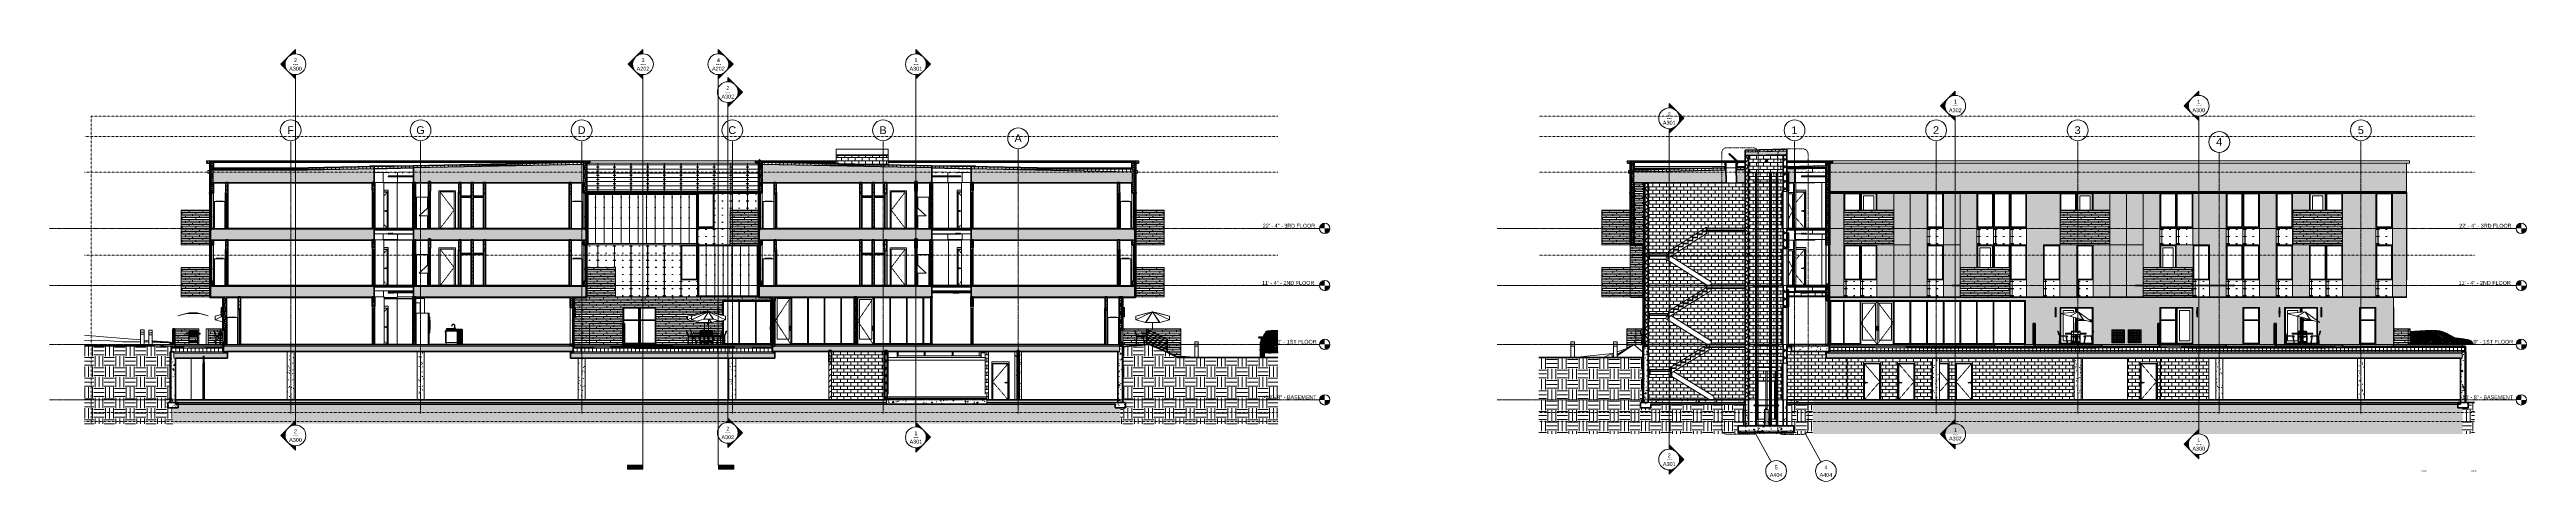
# Model space of a CAD drawing. Header units: inches. Extents: x 9610 to 15331, y -316 to 681.
import ezdxf

# ---------------------------------------------------------------- set-up
doc = ezdxf.new("R2010")
doc.units = ezdxf.units.IN
doc.header["$MEASUREMENT"] = 0
for name, pattern in [('Aligning Line 1_8_', [0.25, 0.125, -0.125]), ('Dash 1_16_', [0.125, 0.0625, -0.0625]), ('Dash Dot 3_16_', [0.3125, 0.1875, -0.0625, 0, -0.0625]), ('Grid Line 1_2_', [0.875, 0.5, -0.125, 0.125, -0.125])]:
    doc.linetypes.add(name, pattern=pattern)
for name, color, linetype, lineweight in [('0-1', 7, 'Continuous', 5), ('0-2', 55, 'Continuous', 9), ('0-3', 45, 'Continuous', 9), ('0-4', 130, 'Continuous', 5), ('0-5', 250, 'Continuous', 13), ('0-6', 50, 'Continuous', 9), ('A-ANNO-SYMB', 150, 'Continuous', 9), ('A-ANNO-SYMB-1', 150, 'Dash Dot 3_16_', 9), ('A-AREA', 32, 'Continuous', 70), ('A-CLNG', 13, 'Continuous', 13), ('A-CLNG-1', 135, 'Continuous', 13), ('A-CLNG-2', 23, 'Continuous', 13), ('A-CLNG-3', 13, 'Continuous', 50), ('A-CLNG-4', 243, 'Continuous', 5), ('A-CLNG-PATT-1', 13, 'Continuous', 9), ('A-DETL-1', 90, 'Continuous', 50), ('A-DETL-WIDE', 214, 'Continuous', 50), ('A-DOOR-1', 55, 'Continuous', 9), ('A-DOOR-10', 31, 'Dash 1_16_', 9), ('A-DOOR-2', 10, 'Continuous', 20), ('A-DOOR-3', 50, 'Dash 1_16_', 9), ('A-DOOR-4', 45, 'Continuous', 9), ('A-DOOR-5', 50, 'Continuous', 9), ('A-DOOR-6', 31, 'Continuous', 9), ('A-DOOR-7', 7, 'Continuous', 50), ('A-DOOR-8', 135, 'Continuous', 13), ('A-DOOR-9', 250, 'Continuous', 13), ('A-DOOR-FRAM', 31, 'Continuous', 9), ('A-DOOR-FRAM-1', 55, 'Continuous', 9), ('A-DOOR-FRAM-2', 10, 'Continuous', 20), ('A-DOOR-FRAM-3', 50, 'Continuous', 9), ('A-DOOR-FRAM-4', 45, 'Continuous', 9), ('A-FLOR-1', 8, 'Continuous', 5), ('A-FLOR-2', 31, 'Continuous', 5), ('A-FLOR-3', 251, 'Continuous', 5), ('A-FLOR-4', 21, 'Continuous', 13), ('A-FLOR-5', 192, 'Continuous', 50), ('A-FLOR-6', 135, 'Continuous', 13), ('A-FLOR-7', 254, 'Continuous', 5), ('A-FLOR-8', 7, 'Continuous', 50), ('A-FLOR-HRAL', 11, 'Continuous', 9), ('A-FLOR-LEVL', 51, 'Continuous', 9), ('A-FLOR-LEVL-1', 51, 'Grid Line 1_2_', 9), ('A-FLOR-MCUT', 51, 'Continuous', 13), ('A-FLOR-MCUT-1', 250, 'Continuous', 13), ('A-FLOR-PATT-1', 8, 'Continuous', 9), ('A-FLOR-PATT-2', 55, 'Continuous', 9), ('A-FLOR-PATT-3', 253, 'Continuous', 9), ('A-GENM', 5, 'Continuous', 9), ('A-GENM-1', 55, 'Continuous', 9), ('A-GENM-2', 7, 'Continuous', 50), ('A-GENM-3', 215, 'Continuous', 50), ('A-GENM-4', 5, 'Continuous', 50), ('A-GENM-5', 71, 'Continuous', 50), ('A-GLAZ-1', 135, 'Continuous', 13), ('A-GLAZ-2', 255, 'Continuous', 13), ('A-GLAZ-3', 151, 'Continuous', 50), ('A-GLAZ-4', 151, 'Continuous', 9), ('A-GLAZ-5', 55, 'Continuous', 9), ('A-GLAZ-6', 90, 'Continuous', 13), ('A-GLAZ-7', 27, 'Continuous', 13), ('A-GLAZ-CURT-1', 55, 'Continuous', 9), ('A-GLAZ-CURT-2', 50, 'Continuous', 9), ('A-GLAZ-CURT-3', 7, 'Continuous', 50), ('A-GLAZ-CURT-4', 52, 'Continuous', 50), ('A-GLAZ-CURT-5', 130, 'Continuous', 50), ('A-GLAZ-CWMG-1', 55, 'Continuous', 9), ('A-GLAZ-CWMG-2', 247, 'Continuous', 9), ('A-GLAZ-CWMG-3', 7, 'Continuous', 50), ('A-GLAZ-CWMG-4', 51, 'Continuous', 50), ('A-GLAZ-CWMG-5', 17, 'Continuous', 50), ('A-ROOF', 132, 'Continuous', 13), ('A-ROOF-1', 252, 'Continuous', 13), ('A-ROOF-2', 31, 'Continuous', 5), ('A-ROOF-3', 132, 'Continuous', 50), ('A-ROOF-4', 135, 'Continuous', 13), ('A-ROOF-5', 8, 'Continuous', 5), ('A-ROOF-PATT-1', 132, 'Continuous', 9), ('A-ROOF-PATT-2', 55, 'Continuous', 9), ('A-WALL', 113, 'Continuous', 13), ('A-WALL-1', 135, 'Continuous', 13), ('A-WALL-10', 17, 'Continuous', 50), ('A-WALL-2', 7, 'Continuous', 50), ('A-WALL-3', 250, 'Continuous', 13), ('A-WALL-4', 254, 'Continuous', 5), ('A-WALL-5', 8, 'Continuous', 5), ('A-WALL-6', 23, 'Continuous', 13), ('A-WALL-7', 243, 'Continuous', 5), ('A-WALL-8', 27, 'Continuous', 13), ('A-WALL-9', 113, 'Continuous', 50), ('A-WALL-PATT-1', 253, 'Continuous', 9), ('A-WALL-PATT-2', 50, 'Continuous', 9), ('A-WALL-PATT-3', 45, 'Continuous', 9), ('A-WALL-PATT-4', 55, 'Continuous', 9), ('A-WALL-PATT-5', 111, 'Continuous', 9), ('C-PRKG-1', 55, 'Continuous', 9), ('C-TOPO', 7, 'Continuous', 9), ('C-TOPO-1', 7, 'Continuous', 50), ('C-TOPO-2', 55, 'Continuous', 9), ('E-LITE-EQPM-1', 55, 'Continuous', 9), ('G-ANNO-SYMB', 111, 'Aligning Line 1_8_', 9), ('G-ANNO-SYMB-1', 111, 'Continuous', 9), ('G-IMPT', 8, 'Continuous', 9), ('G-IMPT-1', 1, 'Continuous', 9), ('I-WALL-1', 135, 'Continuous', 13), ('I-WALL-2', 7, 'Continuous', 50), ('L-SITE', 91, 'Continuous', 9), ('L-SITE-1', 50, 'Continuous', 9), ('M-EQPM-1', 55, 'Continuous', 9), ('P-PIPE-1', 55, 'Continuous', 9), ('P-PIPE-2', 8, 'Continuous', 5), ('P-PIPE-3', 94, 'Continuous', 9), ('P-SANR-FIXT-1', 55, 'Continuous', 9), ('Q-CASE-1', 9, 'Continuous', 9), ('Q-CASE-2', 7, 'Continuous', 50), ('Q-CASE-3', 55, 'Continuous', 9), ('Q-SPCQ-1', 55, 'Continuous', 9), ('Q-SPCQ-2', 50, 'Continuous', 9), ('S-BEAM-1', 55, 'Continuous', 9), ('S-COLS-1', 55, 'Continuous', 9), ('S-FNDN-1', 252, 'Continuous', 13), ('S-FNDN-2', 7, 'Continuous', 50), ('S-FNDN-3', 135, 'Continuous', 13), ('S-FNDN-4', 32, 'Continuous', 50), ('S-FNDN-5', 32, 'Continuous', 9), ('S-GRID-1', 1, 'Grid Line 1_2_', 9), ('S-GRID-IDEN', 1, 'Continuous', 9), ('S-STRS-1', 8, 'Continuous', 5), ('S-STRS-2', 50, 'Continuous', 9)]:
    doc.layers.add(name, color=color, linetype=linetype, lineweight=lineweight)
doc.styles.add('Arial', font='arial.ttf', dxfattribs={"height": 9})
doc.styles.add('Arial_1', font='arial.ttf', dxfattribs={"height": 18})
doc.styles.add('Century Gothic', font='ufonts.com_century-gothic.ttf', dxfattribs={"height": 9})
pattern_1 = [(216.87, (11014.952, 87.994), (47.980943, 31.987086), [7.997, -71.971]), (206.565, (11024.548, 83.196), (-15.993714, -15.994133), [17.881, -17.881]), (198.435, (11024.548, 75.199), (-31.98674, -15.99388), [10.115, -40.461])]
pattern_2 = [(0, (11008.554, 72), (30.72, 7.68), [1.267, -21.773, 1.267, -21.773, -122.88]), (0, (11008.554, 72), (30.72, 7.68), [-46.08, 1.267, -44.813, 1.267, -21.773, -53.76]), (0, (11008.554, 72), (30.72, 7.68), [-115.2, 1.267, -14.093, 1.267, -37.133]), (120, (11020.074, 75.84), (-22.011075, 22.7643), [1.267, -21.773, 1.267, -21.773, -122.88]), (120, (11020.074, 75.84), (-22.011075, 22.7643), [-46.08, 1.267, -44.813, 1.267, -21.773, -53.76]), (120, (11020.074, 75.84), (-22.011075, 22.7643), [-115.2, 1.267, -14.093, 1.267, -37.133]), (240, (11023.914, 91.2), (-8.708925, -30.4443), [1.267, -21.773, 1.267, -21.773, -122.88]), (240, (11023.914, 91.2), (-8.708925, -30.4443), [-46.08, 1.267, -44.813, 1.267, -21.773, -53.76]), (240, (11023.914, 91.2), (-8.708925, -30.4443), [-115.2, 1.267, -14.093, 1.267, -37.133])]
pattern_3 = [(0, (11008.554, 72), (24, 24), [24, -24]), (0, (11008.554, 81), (24, 24), [24, -24]), (0, (11008.554, 90), (24, 24), [24, -24]), (90, (11011.554, 93), (-24, 24), [24, -24]), (90, (11020.554, 93), (-24, 24), [24, -24]), (90, (11029.554, 93), (-24, 24), [24, -24])]
pattern_4 = [(45, (11008.554, 72), (-9.50352, 9.50352), []), (45, (11008.554, 86.4), (-9.50352, 9.50352), [])]
pattern_5 = [(161.57, (11009.034, 72.48), (-3.8399538, -1.54e-05), [0, -27.322, 3.034, 0]), (18.43, (11008.074, 72.48), (-3.8399538, 1.54e-05), [0, -27.322, 3.034, 0]), (108.43, (11009.034, 72.48), (1.919622, -9.6005246), [9.106, -21.25]), (71.57, (11008.074, 72.48), (1.919622, 9.6005246), [9.106, -21.25])]
pattern_6 = [(45, (11008.554, 72), (-8.48528, 8.48528), []), (135, (11008.554, 72), (-8.48528, -8.48528), [])]
pattern_7 = [(45, (11008.554, 72), (-6.36396, 6.36396), [])]
pattern_8 = [(0, (11542.989, 0), (0, 8), []), (90, (11542.989, 0), (-8, 8), [8, -8])]
pattern_9 = [(0, (11430.989, -128), (0, 8), []), (90, (11430.989, -128), (-8, 8), [8, -8])]
pattern_10 = [(0, (11008.554, 72), (15.36, 3.84), [1.267, -10.253, 1.267, -10.253, -61.44]), (0, (11008.554, 72), (15.36, 3.84), [-23.04, 1.267, -21.773, 1.267, -10.253, -26.88]), (0, (11008.554, 72), (15.36, 3.84), [-57.6, 1.267, -6.413, 1.267, -17.933]), (120, (11014.314, 73.92), (-11.005538, 11.38215), [1.267, -10.253, 1.267, -10.253, -61.44]), (120, (11014.314, 73.92), (-11.005538, 11.38215), [-23.04, 1.267, -21.773, 1.267, -10.253, -26.88]), (120, (11014.314, 73.92), (-11.005538, 11.38215), [-57.6, 1.267, -6.413, 1.267, -17.933]), (240, (11016.234, 81.6), (-4.354462, -15.22215), [1.267, -10.253, 1.267, -10.253, -61.44]), (240, (11016.234, 81.6), (-4.354462, -15.22215), [-23.04, 1.267, -21.773, 1.267, -10.253, -26.88]), (240, (11016.234, 81.6), (-4.354462, -15.22215), [-57.6, 1.267, -6.413, 1.267, -17.933])]
pattern_11 = [(0, (11008.554, 72), (0, 4.798), []), (315, (11008.554, 72), (4.798427, 0), [6.786, -6.786]), (45, (11008.554, 72), (4.798427, 0), [6.786, -6.786])]
pattern_12 = [(135, (11008.554, 72), (-4.24264, -4.24264), [])]
pattern_13 = [(0, (11183.514, 268.8), (0, 4), []), (90, (11183.514, 268.8), (-8, 8), [4, -28]), (90, (11199.514, 272.8), (-8, 8), [4, -28])]
pattern_14 = [(0, (11008.554, 72), (0, 9), []), (90, (11008.554, 72), (-9, 6e-16), [])]
pattern_15 = [(50, (11008.554, 72), (27.5427, -2.4099), [2.88, -31.68]), (355, (11008.554, 72), (-5.32784, 28.8843), [2.304, -25.344]), (100.451, (11010.85, 71.8), (22.2153, 26.4739), [2.448, -26.924]), (46.184, (11008.554, 79.68), (40.9819, -6.3564), [4.32, -47.52]), (96.636, (11011.97, 79.15), (35.8907, 37.4062), [3.671, -40.386]), (351.184, (11008.554, 79.68), (35.891, 37.4062), [3.456, -38.016]), (21, (11012.394, 77.76), (22.92104, -15.46073), [2.88, -31.68]), (326, (11012.394, 77.76), (9.3435, 27.84574), [2.304, -25.344]), (71.451, (11014.304, 76.472), (32.26477, 12.3844), [2.448, -26.924]), (37.5, (11008.554, 72), (0.466855, 12.78271), [1.267, -23.77, 1.267, -24.461, -25.44]), (37.5, (11008.554, 72), (0.466855, 12.78271), [-50.765, 1.267, -24.173]), (7.5, (11008.554, 72), (10.10159, 15.14509), [1.267, -13.402, 1.267, -23.194, -9.696]), (7.5, (11008.554, 72), (10.10159, 15.14509), [-39.13, 1.267, -8.429]), (327.5, (10999.991, 72), (20.49916, -0.86578), [1.267, -8.333, 1.267, -28.685, -39.744]), (327.5, (10999.991, 72), (20.49916, -0.86578), [-39.552, 1.267, -38.477]), (317.5, (10996.151, 72), (22.39478, 3.8443), [1.267, -11.213, 1.267, -18.624, -28.224]), (317.5, (10996.151, 72), (22.39478, 3.8443), [-32.371, 1.267, -26.957])]
pattern_16 = [(0, (12220.589, 0.8), (0, 4), []), (90, (12220.589, 0.8), (-8, 8), [4, -28]), (90, (12236.589, 4.8), (-8, 8), [4, -28])]
pattern_17 = [(0, (-3012.324, 138.832), (24, 24), [24, -24]), (0, (-3012.324, 147.832), (24, 24), [24, -24]), (0, (-3012.324, 156.832), (24, 24), [24, -24]), (90, (-3009.324, 159.832), (-24, 24), [24, -24]), (90, (-3000.324, 159.832), (-24, 24), [24, -24]), (90, (-2991.324, 159.832), (-24, 24), [24, -24])]
pattern_18 = [(0, (-3356.899, -128), (0, 8), []), (90, (-3356.899, -128), (-8, 8), [8, -8])]
pattern_19 = [(216.87, (-3005.926, 154.825), (47.980943, 31.987086), [7.997, -71.971]), (206.565, (-2996.33, 150.027), (-15.99371, -15.99413), [17.881, -17.881]), (198.435, (-2996.33, 142.03), (-31.98674, -15.99388), [10.115, -40.461])]
pattern_20 = [(0, (-3012.324, 138.832), (30.72, 7.68), [1.267, -21.773, 1.267, -21.773, -122.88]), (0, (-3012.324, 138.832), (30.72, 7.68), [-46.08, 1.267, -44.813, 1.267, -21.773, -53.76]), (0, (-3012.324, 138.832), (30.72, 7.68), [-115.2, 1.267, -14.093, 1.267, -37.133]), (120, (-3000.804, 142.672), (-22.011075, 22.7643), [1.267, -21.773, 1.267, -21.773, -122.88]), (120, (-3000.804, 142.672), (-22.011075, 22.7643), [-46.08, 1.267, -44.813, 1.267, -21.773, -53.76]), (120, (-3000.804, 142.672), (-22.011075, 22.7643), [-115.2, 1.267, -14.093, 1.267, -37.133]), (240, (-2996.964, 158.032), (-8.708925, -30.4443), [1.267, -21.773, 1.267, -21.773, -122.88]), (240, (-2996.964, 158.032), (-8.708925, -30.4443), [-46.08, 1.267, -44.813, 1.267, -21.773, -53.76]), (240, (-2996.964, 158.032), (-8.708925, -30.4443), [-115.2, 1.267, -14.093, 1.267, -37.133])]
pattern_21 = [(50, (-3012.324, 138.832), (27.5427, -2.4099), [2.88, -31.68]), (355, (-3012.324, 138.832), (-5.3278, 28.8843), [2.304, -25.344]), (100.451, (-3010.03, 138.63), (22.2153, 26.4739), [2.448, -26.924]), (46.184, (-3012.324, 146.512), (40.9819, -6.3564), [4.32, -47.52]), (96.636, (-3008.91, 145.982), (35.8907, 37.4062), [3.671, -40.386]), (351.184, (-3012.324, 146.51), (35.891, 37.4062), [3.456, -38.016]), (21, (-3008.484, 144.592), (22.921, -15.4607), [2.88, -31.68]), (326, (-3008.484, 144.592), (9.3435, 27.8457), [2.304, -25.344]), (71.451, (-3006.574, 143.303), (32.2648, 12.3844), [2.448, -26.924]), (37.5, (-3012.324, 138.832), (0.46686, 12.7827), [1.267, -23.77, 1.267, -24.461, -25.44]), (37.5, (-3012.324, 138.832), (0.46686, 12.7827), [-50.765, 1.267, -24.173]), (7.5, (-3012.324, 138.832), (10.1016, 15.1451), [1.267, -13.402, 1.267, -23.194, -9.696]), (7.5, (-3012.324, 138.832), (10.1016, 15.1451), [-39.13, 1.267, -8.429]), (327.5, (-3020.887, 138.832), (20.49916, -0.86578), [1.267, -8.333, 1.267, -28.685, -39.744]), (327.5, (-3020.887, 138.832), (20.49916, -0.86578), [-39.552, 1.267, -38.477]), (317.5, (-3024.727, 138.832), (22.3948, 3.8443), [1.267, -11.213, 1.267, -18.624, -28.224]), (317.5, (-3024.727, 138.832), (22.3948, 3.8443), [-32.371, 1.267, -26.957])]
pattern_22 = [(45, (-3012.324, 138.832), (-8.48528, 8.48528), []), (135, (-3012.324, 138.832), (-8.48528, -8.48528), [])]
pattern_23 = [(0, (14109.167, 138.832), (0, 4.798), []), (315, (14109.167, 138.832), (4.798427, 0), [6.786, -6.786]), (45, (14109.167, 138.832), (4.798427, 0), [6.786, -6.786])]
pattern_24 = [(161.57, (14109.6468, 139.312), (-3.8399538, -1.54e-05), [0, -27.322, 3.034, 0]), (18.43, (14108.6868, 139.312), (-3.8399538, 1.54e-05), [0, -27.322, 3.034, 0]), (108.43, (14109.6468, 139.312), (1.919622, -9.6005246), [9.106, -21.25]), (71.57, (14108.6868, 139.312), (1.919622, 9.6005246), [9.106, -21.25])]
pattern_25 = [(0, (14109.167, 138.832), (30.72, 7.68), [1.267, -21.773, 1.267, -21.773, -122.88]), (0, (14109.167, 138.832), (30.72, 7.68), [-46.08, 1.267, -44.813, 1.267, -21.773, -53.76]), (0, (14109.167, 138.832), (30.72, 7.68), [-115.2, 1.267, -14.093, 1.267, -37.133]), (120, (14120.687, 142.672), (-22.011075, 22.7643), [1.267, -21.773, 1.267, -21.773, -122.88]), (120, (14120.687, 142.672), (-22.011075, 22.7643), [-46.08, 1.267, -44.813, 1.267, -21.773, -53.76]), (120, (14120.687, 142.672), (-22.011075, 22.7643), [-115.2, 1.267, -14.093, 1.267, -37.133]), (240, (14124.527, 158.032), (-8.708925, -30.4443), [1.267, -21.773, 1.267, -21.773, -122.88]), (240, (14124.527, 158.032), (-8.708925, -30.4443), [-46.08, 1.267, -44.813, 1.267, -21.773, -53.76]), (240, (14124.527, 158.032), (-8.708925, -30.4443), [-115.2, 1.267, -14.093, 1.267, -37.133])]
pattern_26 = [(0, (13867.042, 268.8), (0, 4), []), (90, (13867.042, 268.8), (-8, 8), [4, -28]), (90, (13883.042, 272.8), (-8, 8), [4, -28])]
pattern_27 = [(0, (14366.242, 268.8), (0, 4), []), (90, (14366.242, 268.8), (-8, 8), [4, -28]), (90, (14382.242, 272.8), (-8, 8), [4, -28])]
pattern_28 = [(0, (14109.16684, -5.99), (15.36, 0.067), [1.267, -10.253, 1.267, -10.253, -61.44]), (0, (14109.16684, -5.99), (15.36, 0.067), [-23.04, 1.267, -21.773, 1.267, -10.253, -26.88]), (0, (14109.16684, -5.99), (15.36, 0.067), [-57.6, 1.267, -6.413, 1.267, -17.933]), (178.268, (14114.92684, -5.956), (-11.006021375, 0.19874228), [0.634, -5.129, 0.634, -5.129, -30.734]), (178.268, (14114.92684, -5.956), (-11.006021375, 0.19874228), [-11.525, 0.634, -10.891, 0.634, -5.129, -13.446]), (178.268, (14114.92684, -5.956), (-11.006021375, 0.19874228), [-28.813, 0.634, -3.208, 0.634, -8.97]), (181.732, (14116.84684, -5.822), (-4.35495753, -0.26574782), [0.634, -5.129, 0.634, -5.129, -30.734]), (181.732, (14116.84684, -5.822), (-4.35495753, -0.26574782), [-11.525, 0.634, -10.891, 0.634, -5.129, -13.446]), (181.732, (14116.84684, -5.822), (-4.35495753, -0.26574782), [-28.813, 0.634, -3.208, 0.634, -8.97])]
pattern_29 = [(0, (14109.167, 138.832), (0, 9), []), (90, (14109.167, 138.832), (-9, 6e-16), [])]
pattern_30 = [(0, (13254.767, 0.8), (0, 4), []), (90, (13254.767, 0.8), (-8, 8), [4, -28]), (90, (13270.767, 4.8), (-8, 8), [4, -28])]
pattern_31 = [(0, (14135.467, 136.8), (0, 4), []), (90, (14135.467, 136.8), (-8, 8), [4, -28]), (90, (14151.467, 140.8), (-8, 8), [4, -28])]
pattern_32 = [(0, (14557.867, 136.8), (0, 4), []), (90, (14557.867, 136.8), (-8, 8), [4, -28]), (90, (14573.867, 140.8), (-8, 8), [4, -28])]
pattern_33 = [(0, (14903.655, 268.8), (0, 4), []), (90, (14903.655, 268.8), (-8, 8), [4, -28]), (90, (14919.655, 272.8), (-8, 8), [4, -28])]
pattern_34 = [(50, (14109.167, 138.832), (27.5427, -2.4099), [2.88, -31.68]), (355, (14109.167, 138.832), (-5.32784, 28.8843), [2.304, -25.344]), (100.451, (14111.462, 138.63), (22.2153, 26.4739), [2.448, -26.924]), (46.184, (14109.167, 146.512), (40.9819, -6.3564), [4.32, -47.52]), (96.636, (14112.58, 145.982), (35.8907, 37.4062), [3.671, -40.386]), (351.184, (14109.167, 146.51), (35.891, 37.4062), [3.456, -38.016]), (21, (14113.007, 144.592), (22.92104, -15.46073), [2.88, -31.68]), (326, (14113.007, 144.592), (9.3435, 27.84574), [2.304, -25.344]), (71.451, (14114.917, 143.303), (32.2648, 12.3844), [2.448, -26.924]), (37.5, (14109.167, 138.832), (0.466855, 12.78271), [1.267, -23.77, 1.267, -24.461, -25.44]), (37.5, (14109.167, 138.832), (0.466855, 12.78271), [-50.765, 1.267, -24.173]), (7.5, (14109.167, 138.832), (10.10159, 15.14509), [1.267, -13.402, 1.267, -23.194, -9.696]), (7.5, (14109.167, 138.832), (10.10159, 15.14509), [-39.13, 1.267, -8.429]), (327.5, (14100.604, 138.832), (20.49916, -0.86578), [1.267, -8.333, 1.267, -28.685, -39.744]), (327.5, (14100.604, 138.832), (20.49916, -0.86578), [-39.552, 1.267, -38.477]), (317.5, (14096.764, 138.832), (22.39478, 3.8443), [1.267, -11.213, 1.267, -18.624, -28.224]), (317.5, (14096.764, 138.832), (22.39478, 3.8443), [-32.371, 1.267, -26.957])]
pattern_35 = [(0, (14109.167, 138.832), (15.36, 3.84), [1.267, -10.253, 1.267, -10.253, -61.44]), (0, (14109.167, 138.832), (15.36, 3.84), [-23.04, 1.267, -21.773, 1.267, -10.253, -26.88]), (0, (14109.167, 138.832), (15.36, 3.84), [-57.6, 1.267, -6.413, 1.267, -17.933]), (120, (14114.927, 140.752), (-11.005538, 11.38215), [1.267, -10.253, 1.267, -10.253, -61.44]), (120, (14114.927, 140.752), (-11.005538, 11.38215), [-23.04, 1.267, -21.773, 1.267, -10.253, -26.88]), (120, (14114.927, 140.752), (-11.005538, 11.38215), [-57.6, 1.267, -6.413, 1.267, -17.933]), (240, (14116.847, 148.432), (-4.354462, -15.22215), [1.267, -10.253, 1.267, -10.253, -61.44]), (240, (14116.847, 148.432), (-4.354462, -15.22215), [-23.04, 1.267, -21.773, 1.267, -10.253, -26.88]), (240, (14116.847, 148.432), (-4.354462, -15.22215), [-57.6, 1.267, -6.413, 1.267, -17.933])]
pattern_36 = [(212.005, (14105.942, 146.894), (-161.240282, -107.491823), [5.07, -501.974]), (213.69, (14109.167, 149.044), (-53.74635, -53.74678), [3.876, -189.91]), (198.435, (14110.78, 149.581), (-107.49304, -53.74648), [1.7, -168.262]), (180, (14112.93, 149.58), (-7e-15, -53.747), [2.15, -51.597]), (161.565, (14114.542, 149.044), (-53.74607, 5e-05), [1.7, -168.262]), (333.435, (14115.08, 187.74), (53.74613, 5e-05), [2.404, -117.777]), (296.565, (14114.542, 188.816), (53.74653, -53.74707), [1.202, -118.979]), (270, (14114.54, 191.503), (53.747, 3e-15), [2.687, -51.059]), (186.34, (14115.079, 156.568), (-429.972726, -53.744812), [4.867, -481.829]), (296.565, (14126.904, 189.89), (53.74653, -53.74707), [1.202, -118.979]), (303.69, (14125.829, 191.503), (53.74678, -53.74635), [1.938, -191.848]), (229.399, (14134.428, 167.855), (-268.731142, -322.481306), [4.955, -490.564]), (243.435, (14136.04, 171.08), (5e-05, -53.74613), [3.605, -116.576]), (213.69, (14154.852, 165.167), (-53.74635, -53.74678), [1.938, -191.848]), (33.69, (14138.728, 150.118), (53.74635, 53.74678), [1.938, -191.848]), (0, (14137.653, 150.12), (0, 53.747), [1.075, -52.672]), (333.435, (14136.578, 150.656), (53.74613, 5e-05), [1.202, -118.979]), (284.036, (14136.041, 152.806), (53.74545, -161.2401), [2.216, -219.387]), (270, (14136.04, 153.88), (53.747, 3e-15), [1.075, -52.672]), (243.435, (14136.04, 154.956), (5e-05, -53.74613), [1.202, -118.979]), (135, (14136.04, 155.493), (-53.7472, 4e-15), [0.76, -75.249]), (90, (14136.04, 154.956), (-53.747, 3e-15), [0.537, -53.209]), (18.435, (14155.389, 179.679), (107.49304, 53.74648), [3.399, -166.562]), (6.34, (14158.614, 180.754), (429.972726, 53.744812), [4.867, -481.829]), (180, (14156.464, 167.855), (-7e-15, -53.747), [3.225, -50.522]), (197.354, (14165.064, 170.542), (-161.239491, -53.746161), [9.01, -891.947]), (198.435, (14166.676, 171.08), (-107.49304, -53.74648), [1.7, -168.262]), (213.69, (14168.288, 172.155), (-53.74635, -53.74678), [1.938, -191.848]), (251.565, (14168.826, 173.767), (-5e-05, -53.74607), [1.7, -168.262]), (243.435, (14169.363, 174.842), (5e-05, -53.74613), [1.202, -118.979]), (270, (14169.363, 175.917), (53.747, 3e-15), [1.075, -52.672]), (293.199, (14167.751, 179.679), (53.74725, -107.493233), [4.093, -405.228]), (315, (14166.14, 181.29), (53.7472, 0), [2.28, -73.729]), (0, (14163.45, 181.29), (0, 53.747), [2.687, -51.059]), (341.565, (14151.627, 168.392), (53.74607, -5e-05), [1.7, -168.262]), (303.69, (14150.552, 170.005), (53.74678, -53.74635), [1.938, -191.848]), (279.462, (14150.015, 173.229), (53.74512, -268.732805), [3.269, -323.658]), (270, (14150.015, 176.454), (53.747, 3e-15), [3.225, -50.522]), (239.036, (14151.627, 179.142), (-53.74743, -107.49268), [3.134, -310.26]), (188.13, (14155.389, 179.679), (-322.479255, -53.746045), [3.8, -376.245]), (116.565, (14115.617, 178.067), (-53.74653, 53.74707), [1.202, -118.979]), (135, (14116.69, 176.992), (-53.7472, 4e-15), [1.52, -74.489]), (168.69, (14119.379, 176.454), (-53.7468, -0.00033), [2.741, -271.314]), (191.31, (14122.066, 176.992), (-214.98617, -53.74725), [2.741, -271.314]), (194.036, (14124.216, 177.529), (-161.2401, -53.74545), [2.216, -219.387]), (236.31, (14125.291, 179.142), (-53.74616, -107.49347), [1.938, -191.848]), (236.31, (14126.366, 180.754), (-53.74616, -107.49347), [1.938, -191.848]), (270, (14126.366, 182.366), (53.747, 3e-15), [1.612, -52.134]), (291.801, (14125.291, 185.054), (53.745405, -107.493845), [2.894, -286.54]), (116.565, (14125.83, 173.767), (-53.74653, 53.74707), [2.404, -117.777]), (168.69, (14128.516, 173.229), (-53.7468, -0.00033), [2.741, -271.314]), (194.036, (14130.666, 173.767), (-161.2401, -53.74545), [2.216, -219.387]), (225, (14132.278, 175.38), (4e-15, -53.7472), [2.28, -73.729]), (251.565, (14132.816, 176.992), (-5e-05, -53.74607), [1.7, -168.262]), (296.565, (14131.74, 179.142), (53.74653, -53.74707), [2.404, -117.777]), (315, (14130.666, 180.217), (53.7472, 0), [1.52, -74.489]), (326.31, (14129.053, 181.291), (107.49347, -53.74616), [1.938, -191.848]), (0, (14127.98, 181.29), (0, 53.747), [1.075, -52.672]), (33.69, (14126.366, 180.217), (53.74635, 53.74678), [1.938, -191.848]), (71.565, (14125.829, 178.604), (5e-05, 53.74607), [1.7, -168.262]), (63.435, (14125.29, 177.53), (-5e-05, 53.74613), [1.202, -118.979]), (71.565, (14124.754, 175.917), (5e-05, 53.74607), [1.7, -168.262]), (104.036, (14124.754, 173.767), (-53.74545, 161.2401), [2.216, -219.387]), (45, (14123.68, 172.692), (0, 53.7472), [1.52, -74.489]), (18.435, (14122.066, 172.155), (107.49304, 53.74648), [1.7, -168.262]), (0, (14119.38, 172.155), (0, 53.747), [2.687, -51.059]), (14.036, (14117.229, 171.617), (161.2401, 53.74545), [2.216, -219.387]), (341.565, (14115.617, 172.155), (53.74607, -5e-05), [1.7, -168.262]), (270, (14115.617, 173.767), (53.747, 3e-15), [1.612, -52.134]), (225, (14117.23, 175.38), (4e-15, -53.7472), [2.28, -73.729]), (198.435, (14120.454, 176.454), (-107.49304, -53.74648), [3.399, -166.562]), (180, (14123.14, 176.454), (-7e-15, -53.747), [2.687, -51.059]), (153.435, (14124.216, 175.917), (-53.74613, -5e-05), [1.202, -118.979]), (206.565, (14144.64, 167.317), (-53.74707, -53.74653), [1.202, -118.979]), (146.31, (14146.252, 166.242), (-107.49347, 53.74616), [1.938, -191.848]), (119.745, (14148.402, 162.48), (-161.240006, 268.73295), [4.333, -428.985]), (95.711, (14148.94, 157.106), (-53.74997, 483.718242), [5.401, -534.745]), (90, (14148.94, 156.57), (-53.747, 3e-15), [0.537, -53.209]), (63.435, (14148.402, 155.493), (-5e-05, 53.74613), [1.202, -118.979]), (26.565, (14147.327, 154.956), (53.74707, 53.74653), [1.202, -118.979]), (0, (14145.715, 154.956), (0, 53.747), [1.612, -52.134]), (0, (14145.177, 154.956), (0, 53.747), [0.537, -53.209]), (0, (14144.103, 154.956), (0, 53.747), [1.075, -52.672]), (326.31, (14142.49, 156.031), (107.49347, -53.74616), [1.938, -191.848]), (333.435, (14141.415, 156.568), (53.74613, 5e-05), [1.202, -118.979]), (284.036, (14140.878, 158.718), (53.74545, -161.2401), [2.216, -219.387]), (270, (14140.88, 159.793), (53.747, 3e-15), [1.075, -52.672]), (270, (14140.88, 161.405), (53.747, 3e-15), [1.612, -52.134]), (258.69, (14141.415, 164.093), (0.00033, -53.7468), [2.741, -271.314]), (231.34, (14143.565, 166.78), (-161.240446, -214.986075), [3.441, -340.704]), (270, (14154.85, 165.705), (53.747, 3e-15), [0.537, -53.209]), (270, (14154.85, 166.24), (53.747, 3e-15), [0.537, -53.209]), (326.31, (14153.239, 167.317), (107.49347, -53.74616), [1.938, -191.848]), (333.435, (14150.015, 168.93), (53.74613, 5e-05), [3.605, -116.576]), (0, (14147.327, 168.93), (0, 53.747), [2.687, -51.059]), (63.435, (14146.79, 167.855), (-5e-05, 53.74613), [1.202, -118.979]), (90, (14146.79, 165.705), (-53.747, 3e-15), [2.15, -51.597]), (135, (14148.4, 164.093), (-53.7472, 4e-15), [2.28, -73.729]), (161.565, (14150.015, 163.555), (-53.74607, 5e-05), [1.7, -168.262]), (180, (14151.627, 163.555), (-7e-15, -53.747), [1.612, -52.134]), (198.435, (14153.239, 164.093), (-107.49304, -53.74648), [1.7, -168.262]), (351.87, (14132.278, 193.116), (53.746196, 0.00024), [7.601, -372.445]), (14.036, (14130.128, 192.578), (161.2401, 53.74545), [2.216, -219.387]), (53.13, (14128.516, 190.428), (107.49389, 161.23961), [2.687, -266.045]), (95.194, (14129.053, 184.516), (-53.742522, 537.465678), [5.937, -587.714]), (101.31, (14129.591, 181.829), (-53.74725, 214.98617), [2.741, -271.314]), (143.13, (14131.741, 180.217), (-161.23961, 107.49389), [2.687, -266.045]), (161.565, (14133.353, 179.679), (-53.74607, 5e-05), [1.7, -168.262]), (198.435, (14134.966, 180.217), (-107.49304, -53.74648), [1.7, -168.262]), (225, (14137.653, 182.904), (4e-15, -53.7472), [3.8, -72.209]), (228.814, (14141.415, 187.204), (-322.479887, -376.225462), [5.713, -565.62]), (251.565, (14141.953, 188.816), (-5e-05, -53.74607), [1.7, -168.262]), (270, (14141.953, 189.353), (53.747, 3e-15), [0.537, -53.209]), (288.435, (14141.415, 190.966), (53.74648, -107.49304), [1.7, -168.262]), (326.31, (14139.803, 192.041), (107.49347, -53.74616), [1.938, -191.848]), (90, (14115.08, 179.14), (-53.747, 3e-15), [3.762, -49.984]), (338.199, (14122.604, 186.129), (161.23965, -53.74576), [2.894, -286.54]), (0, (14119.38, 186.13), (0, 53.747), [3.225, -50.522]), (30.964, (14116.692, 184.516), (161.23977, 107.4936), [3.134, -310.26]), (45, (14115.08, 182.904), (0, 53.7472), [2.28, -73.729]), (90, (14106.48, 161.943), (-53.747, 3e-15), [3.762, -49.984]), (116.565, (14108.092, 158.718), (-53.74653, 53.74707), [3.605, -116.576]), (153.435, (14111.317, 157.106), (-53.74613, -5e-05), [3.605, -116.576]), (180, (14114.004, 157.106), (-7e-15, -53.747), [2.687, -51.059]), (218.66, (14116.692, 159.255), (-53.746083, -53.746755), [3.441, -340.704]), (231.34, (14118.842, 161.943), (-161.240446, -214.986075), [3.441, -340.704]), (213.69, (14122.066, 164.093), (-53.74635, -53.74678), [3.876, -189.91]), (239.036, (14123.679, 166.78), (-53.74743, -107.49268), [3.134, -310.26]), (270, (14123.68, 167.855), (53.747, 3e-15), [1.075, -52.672]), (270, (14123.68, 169.467), (53.747, 3e-15), [1.612, -52.134]), (315, (14122.066, 171.08), (53.7472, 0), [2.28, -73.729]), (350.538, (14118.842, 171.617), (53.7463, 0.00047), [3.269, -323.658]), (14.036, (14114.542, 170.542), (161.2401, 53.74545), [4.432, -217.171]), (18.435, (14109.705, 168.93), (107.49304, 53.74648), [5.099, -164.863]), (45, (14108.09, 167.317), (0, 53.7472), [2.28, -73.729]), (45, (14106.48, 165.705), (0, 53.7472), [2.28, -73.729]), (108.435, (14118.304, 153.881), (-53.74648, 107.49304), [3.399, -166.562]), (126.87, (14119.917, 151.731), (-53.7463, 53.7465), [2.687, -266.045]), (146.31, (14121.529, 150.656), (-107.49347, 53.74616), [1.938, -191.848]), (161.565, (14123.14, 150.118), (-53.74607, 5e-05), [1.7, -168.262]), (135, (14124.754, 148.506), (-53.7472, 4e-15), [2.28, -73.729]), (161.565, (14126.366, 147.969), (-53.74607, 5e-05), [1.7, -168.262]), (180, (14127.98, 147.97), (-7e-15, -53.747), [1.612, -52.134]), (206.565, (14129.053, 148.506), (-53.74707, -53.74653), [1.202, -118.979]), (206.565, (14131.203, 149.58), (-53.74707, -53.74653), [2.404, -117.777]), (189.462, (14134.428, 150.118), (-268.732805, -53.74512), [3.269, -323.658]), (243.435, (14135.503, 152.268), (5e-05, -53.74613), [2.404, -117.777]), (270, (14135.503, 152.806), (53.747, 3e-15), [0.537, -53.209]), (270, (14135.503, 153.88), (53.747, 3e-15), [1.075, -52.672]), (326.31, (14133.891, 157.106), (107.49347, -53.74616), [1.938, -191.848]), (327.995, (14129.591, 159.793), (268.733967, -161.238084), [5.07, -501.974]), (329.036, (14126.904, 161.405), (107.49268, -53.74743), [3.134, -310.26]), (341.565, (14123.679, 162.48), (53.74607, -5e-05), [3.399, -166.562]), (0, (14121.53, 162.48), (0, 53.747), [2.15, -51.597]), (33.69, (14119.917, 161.405), (53.74635, 53.74678), [1.938, -191.848]), (53.13, (14118.304, 159.255), (107.49389, 161.23961), [2.687, -266.045]), (63.435, (14117.23, 157.106), (-5e-05, 53.74613), [2.404, -117.777]), (225, (14141.953, 152.806), (4e-15, -53.7472), [2.28, -73.729]), (236.31, (14143.028, 154.418), (-53.74616, -107.49347), [1.938, -191.848]), (270, (14143.03, 154.956), (53.747, 3e-15), [0.537, -53.209]), (315, (14141.953, 156.03), (53.7472, 0), [1.52, -74.489]), (333.435, (14139.803, 157.106), (53.74613, 5e-05), [2.404, -117.777]), (18.435, (14136.578, 156.031), (107.49304, 53.74648), [3.399, -166.562]), (75.964, (14136.041, 153.881), (0.00026, 53.74662), [2.216, -219.387]), (71.565, (14111.855, 143.669), (5e-05, 53.74607), [1.7, -168.262]), (135, (14112.93, 142.594), (-53.7472, 4e-15), [1.52, -74.489]), (146.31, (14114.542, 141.519), (-107.49347, 53.74616), [1.938, -191.848]), (153.435, (14116.692, 140.444), (-53.74613, -5e-05), [2.404, -117.777]), (180, (14117.23, 140.444), (-7e-15, -53.747), [0.537, -53.209]), (161.565, (14118.842, 139.907), (-53.74607, 5e-05), [1.7, -168.262]), (180, (14120.99, 139.907), (-7e-15, -53.747), [2.15, -51.597]), (198.435, (14122.604, 140.444), (-107.49304, -53.74648), [1.7, -168.262]), (210.964, (14125.291, 142.056), (-161.23977, -107.4936), [3.134, -310.26]), (206.565, (14126.366, 142.594), (-53.74707, -53.74653), [1.202, -118.979]), (251.565, (14126.904, 144.206), (-5e-05, -53.74607), [1.7, -168.262]), (303.69, (14125.829, 145.819), (53.74678, -53.74635), [1.938, -191.848]), (306.87, (14124.216, 147.969), (53.7463, -53.7465), [2.687, -266.045]), (323.13, (14122.066, 149.581), (161.23961, -107.49389), [2.687, -266.045]), (345.964, (14119.917, 150.118), (53.74662, -0.00026), [2.216, -219.387]), (18.435, (14118.304, 149.581), (107.49304, 53.74648), [1.7, -168.262]), (30.964, (14115.617, 147.969), (161.23977, 107.4936), [3.134, -310.26]), (39.806, (14112.392, 145.281), (53.745895, 53.74734), [4.198, -415.576]), (135, (14128.516, 140.444), (-53.7472, 4e-15), [0.76, -75.249]), (153.435, (14129.59, 139.907), (-53.74613, -5e-05), [1.202, -118.979]), (191.31, (14132.278, 140.444), (-214.98617, -53.74725), [2.741, -271.314]), (165.964, (14134.428, 139.907), (-53.74662, 0.00026), [2.216, -219.387]), (175.236, (14140.878, 139.369), (-53.74662, 0.000751), [6.472, -640.722]), (206.565, (14141.953, 139.907), (-53.74707, -53.74653), [1.202, -118.979]), (225, (14143.028, 140.982), (4e-15, -53.7472), [1.52, -74.489]), (270, (14143.03, 143.67), (53.747, 3e-15), [2.687, -51.059]), (270, (14143.03, 145.28), (53.747, 3e-15), [1.612, -52.134]), (308.66, (14140.878, 147.969), (53.746755, -53.74608), [3.441, -340.704]), (338.199, (14138.19, 149.044), (161.23965, -53.74576), [2.894, -286.54]), (348.69, (14135.503, 149.581), (53.7468, 0.00033), [2.741, -271.314]), (18.435, (14130.666, 147.969), (107.49304, 53.74648), [5.099, -164.863]), (36.87, (14128.516, 146.356), (53.7465, 53.7463), [2.687, -266.045]), (68.199, (14127.441, 143.669), (53.74576, 161.23965), [2.894, -286.54]), (101.31, (14127.979, 140.982), (-53.74725, 214.98617), [2.741, -271.314]), (348.69, (14123.141, 192.041), (53.7468, 0.00033), [2.741, -271.314]), (354.806, (14117.229, 192.578), (53.746727, 0.000402), [5.937, -587.714]), (0, (14115.617, 192.58), (0, 53.747), [1.612, -52.134]), (45, (14114.54, 191.503), (0, 53.7472), [1.52, -74.489]), (180, (14118.84, 186.666), (-7e-15, -53.747), [1.612, -52.134]), (188.13, (14122.604, 187.204), (-322.479255, -53.746045), [3.8, -376.245]), (172.875, (14126.904, 186.666), (-53.74698, 0.00048), [4.333, -428.985]), (225, (14127.44, 187.204), (4e-15, -53.7472), [0.76, -75.249]), (270, (14127.44, 188.816), (53.747, 3e-15), [1.612, -52.134]), (161.565, (14144.64, 190.428), (-53.74607, 5e-05), [1.7, -168.262]), (180, (14146.79, 190.43), (-7e-15, -53.747), [2.15, -51.597]), (198.435, (14148.402, 190.966), (-107.49304, -53.74648), [1.7, -168.262]), (170.538, (14151.627, 190.428), (-53.7463, -0.00047), [3.269, -323.658]), (213.69, (14153.239, 191.503), (-53.74635, -53.74678), [1.938, -191.848]), (270, (14153.24, 192.04), (53.747, 3e-15), [0.537, -53.209]), (296.565, (14152.702, 193.116), (53.74653, -53.74707), [1.202, -118.979]), (341.565, (14149.477, 194.191), (53.74607, -5e-05), [3.399, -166.562]), (341.565, (14146.252, 195.266), (53.74607, -5e-05), [3.399, -166.562]), (14.036, (14144.103, 194.728), (161.2401, 53.74545), [2.216, -219.387]), (45, (14142.49, 193.116), (0, 53.7472), [2.28, -73.729]), (104.036, (14143.028, 190.966), (-53.74545, 161.2401), [2.216, -219.387]), (0, (14101.105, 144.206), (0, 53.747), [0.537, -53.209]), (315, (14100.03, 145.28), (53.7472, 0), [1.52, -74.489]), (274.764, (14099.493, 151.731), (53.749818, -591.21148), [6.472, -640.722]), (255.964, (14100.03, 153.881), (-0.00026, -53.74662), [2.216, -219.387]), (225, (14101.105, 154.956), (4e-15, -53.7472), [1.52, -74.489]), (198.435, (14105.942, 156.568), (-107.49304, -53.74648), [5.099, -164.863]), (180, (14106.48, 156.57), (-7e-15, -53.747), [0.537, -53.209]), (171.87, (14110.242, 156.031), (-53.746196, -0.00024), [3.8, -376.245]), (146.31, (14116.692, 155.493), (-107.49347, 53.74616), [1.938, -191.848]), (108.435, (14117.767, 152.268), (-53.74648, 107.49304), [3.399, -166.562]), (90, (14117.767, 151.73), (-53.747, 3e-15), [0.537, -53.209]), (71.565, (14117.229, 150.118), (5e-05, 53.74607), [1.7, -168.262]), (26.565, (14116.154, 149.58), (53.74707, 53.74653), [1.202, -118.979]), (18.435, (14114.542, 149.044), (107.49304, 53.74648), [1.7, -168.262]), (126.87, (14143.565, 145.281), (-53.7463, 53.7465), [2.687, -266.045]), (123.69, (14144.64, 143.669), (-53.74678, 53.74635), [1.938, -191.848]), (149.036, (14147.327, 142.056), (-107.49268, 53.74743), [3.134, -310.26]), (168.69, (14150.015, 141.519), (-53.7468, -0.00033), [2.741, -271.314]), (213.69, (14151.627, 142.594), (-53.74635, -53.74678), [1.938, -191.848]), (251.565, (14152.165, 144.206), (-5e-05, -53.74607), [1.7, -168.262]), (270, (14152.165, 144.744), (53.747, 3e-15), [0.537, -53.209]), (279.462, (14151.627, 147.969), (53.74512, -268.732805), [3.269, -323.658]), (243.435, (14152.165, 149.044), (5e-05, -53.74613), [1.202, -118.979]), (270, (14152.165, 149.58), (53.747, 3e-15), [0.537, -53.209]), (296.565, (14150.552, 152.806), (53.74653, -53.74707), [3.605, -116.576]), (329.036, (14147.865, 154.418), (107.49268, -53.74743), [3.134, -310.26]), (8.13, (14144.103, 153.881), (322.479255, 53.746045), [3.8, -376.245]), (45, (14141.953, 151.73), (0, 53.7472), [3.04, -72.969]), (45, (14140.878, 150.656), (0, 53.7472), [1.52, -74.489]), (90, (14140.88, 149.044), (-53.747, 3e-15), [1.612, -52.134]), (123.69, (14141.953, 147.431), (-53.74678, 53.74635), [1.938, -191.848]), (101.31, (14150.015, 157.106), (-53.74725, 214.98617), [2.741, -271.314]), (108.435, (14150.552, 155.493), (-53.74648, 107.49304), [1.7, -168.262]), (135, (14151.09, 154.956), (-53.7472, 4e-15), [0.76, -75.249]), (180, (14152.7, 154.956), (-7e-15, -53.747), [1.612, -52.134]), (213.69, (14154.314, 156.031), (-53.74635, -53.74678), [1.938, -191.848]), (187.125, (14158.614, 156.568), (-376.225893, -53.746004), [4.333, -428.985]), (236.31, (14159.689, 158.18), (-53.74616, -107.49347), [1.938, -191.848]), (270, (14159.69, 158.72), (53.747, 3e-15), [0.537, -53.209]), (288.435, (14159.152, 160.33), (53.74648, -107.49304), [1.7, -168.262]), (285.945, (14158.077, 164.093), (53.74574, -161.239833), [3.913, -387.368]), (315, (14157, 165.167), (53.7472, 0), [1.52, -74.489]), (18.435, (14155.389, 164.63), (107.49304, 53.74648), [1.7, -168.262]), (29.745, (14151.627, 162.48), (268.73295, 161.240006), [4.333, -428.985]), (18.435, (14150.015, 161.943), (107.49304, 53.74648), [1.7, -168.262]), (75.964, (14149.477, 159.793), (0.00026, 53.74662), [2.216, -219.387]), (180, (14133.89, 173.767), (-7e-15, -53.747), [1.612, -52.134]), (180, (14134.966, 173.767), (-7e-15, -53.747), [1.075, -52.672]), (135, (14136.04, 172.692), (-53.7472, 4e-15), [1.52, -74.489]), (90, (14136.04, 171.08), (-53.747, 3e-15), [1.612, -52.134]), (26.565, (14127.98, 162.48), (53.74707, 53.74653), [3.605, -116.576]), (341.565, (14126.366, 163.018), (53.74607, -5e-05), [1.7, -168.262]), (300.964, (14124.754, 165.705), (107.4936, -161.23977), [3.134, -310.26]), (71.565, (14134.966, 167.317), (5e-05, 53.74607), [1.7, -168.262]), (90, (14134.966, 164.63), (-53.747, 3e-15), [2.687, -51.059]), (123.69, (14136.041, 163.018), (-53.74678, 53.74635), [1.938, -191.848]), (153.435, (14138.19, 161.943), (-53.74613, -5e-05), [2.404, -117.777]), (198.435, (14139.803, 162.48), (-107.49304, -53.74648), [1.7, -168.262]), (243.435, (14140.34, 163.555), (5e-05, -53.74613), [1.202, -118.979]), (255.964, (14140.878, 165.705), (-0.00026, -53.74662), [2.216, -219.387]), (251.565, (14141.415, 167.317), (-5e-05, -53.74607), [1.7, -168.262]), (291.801, (14140.34, 170.005), (53.745405, -107.49384), [2.894, -286.54]), (323.13, (14138.19, 171.617), (161.23961, -107.49389), [2.687, -266.045]), (18.435, (14136.578, 171.08), (107.49304, 53.74648), [1.7, -168.262]), (63.435, (14135.503, 168.93), (-5e-05, 53.74613), [2.404, -117.777]), (135, (14131.203, 159.255), (-53.7472, 4e-15), [2.28, -73.729]), (149.036, (14133.891, 157.643), (-107.49268, 53.74743), [3.134, -310.26]), (146.31, (14135.503, 156.568), (-107.49347, 53.74616), [1.938, -191.848]), (180, (14136.58, 156.57), (-7e-15, -53.747), [1.075, -52.672]), (210.964, (14139.265, 158.18), (-161.23977, -107.4936), [3.134, -310.26]), (243.435, (14139.803, 159.255), (5e-05, -53.74613), [1.202, -118.979]), (303.69, (14138.728, 160.868), (53.74678, -53.74635), [1.938, -191.848]), (321.34, (14136.041, 163.018), (214.986075, -161.240446), [3.441, -340.704]), (345.964, (14133.891, 163.555), (53.74662, -0.00026), [2.216, -219.387]), (11.31, (14131.203, 163.018), (214.98617, 53.74725), [2.741, -271.314]), (26.565, (14130.128, 162.48), (53.74707, 53.74653), [1.202, -118.979]), (71.565, (14129.59, 160.868), (5e-05, 53.74607), [1.7, -168.262]), (15.945, (14128.516, 172.692), (161.239833, 53.74574), [3.913, -387.368]), (29.745, (14124.754, 170.542), (268.73295, 161.240006), [4.333, -428.985]), (63.435, (14124.216, 169.467), (-5e-05, 53.74613), [1.202, -118.979]), (90, (14124.216, 167.855), (-53.747, 3e-15), [1.612, -52.134]), (104.036, (14124.754, 165.705), (-53.74545, 161.2401), [2.216, -219.387]), (120.964, (14126.366, 163.018), (-107.4936, 161.23977), [3.134, -310.26]), (153.435, (14156.464, 191.503), (-53.74613, -5e-05), [1.202, -118.979]), (180, (14157.54, 191.503), (-7e-15, -53.747), [1.075, -52.672]), (209.745, (14161.301, 193.653), (-268.73295, -161.240006), [4.333, -428.985]), (225, (14163.45, 195.803), (4e-15, -53.7472), [3.04, -72.969]), (239.036, (14165.064, 198.49), (-53.74743, -107.49268), [3.134, -310.26]), (239.036, (14166.676, 201.178), (-53.74743, -107.49268), [3.134, -310.26]), (270, (14166.676, 201.715), (53.747, 3e-15), [0.537, -53.209]), (333.435, (14165.6, 202.253), (53.74613, 5e-05), [1.202, -118.979]), (0, (14163.99, 202.253), (0, 53.747), [1.612, -52.134]), (45, (14162.376, 200.64), (0, 53.7472), [2.28, -73.729]), (26.565, (14155.927, 197.415), (53.74707, 53.74653), [7.211, -112.97]), (30.964, (14153.239, 195.803), (161.23977, 107.4936), [3.134, -310.26]), (90, (14153.24, 194.73), (-53.747, 3e-15), [1.075, -52.672]), (128.66, (14155.389, 192.041), (-53.746755, 53.74608), [3.441, -340.704]), (255.964, (14149.477, 174.304), (-0.00026, -53.74662), [2.216, -219.387]), (281.31, (14148.94, 176.992), (53.74725, -214.98617), [2.741, -271.314]), (309.806, (14146.252, 180.217), (53.74734, -53.745895), [4.198, -415.576]), (329.036, (14143.565, 181.829), (107.49268, -53.74743), [3.134, -310.26]), (345.964, (14141.415, 182.366), (53.74662, -0.00026), [2.216, -219.387]), (0, (14139.265, 182.366), (0, 53.747), [2.15, -51.597]), (26.565, (14137.115, 181.29), (53.74707, 53.74653), [2.404, -117.777]), (45, (14135.503, 179.68), (0, 53.7472), [2.28, -73.729]), (53.13, (14133.891, 177.529), (107.49389, 161.23961), [2.687, -266.045]), (90, (14133.89, 175.917), (-53.747, 3e-15), [1.612, -52.134]), (135, (14135.503, 174.304), (-53.7472, 4e-15), [2.28, -73.729]), (144.462, (14139.265, 171.617), (-161.23894, 107.49382), [4.623, -457.722]), (135, (14141.953, 168.93), (-53.7472, 4e-15), [3.8, -72.209]), (153.435, (14144.103, 167.855), (-53.74613, -5e-05), [2.404, -117.777]), (206.565, (14146.252, 168.93), (-53.74707, -53.74653), [2.404, -117.777]), (230.194, (14148.94, 172.155), (-214.98784, -268.731413), [4.198, -415.576]), (66.801, (14141.953, 185.054), (107.495275, 268.731896), [4.093, -405.228]), (90, (14141.953, 183.44), (-53.747, 3e-15), [1.612, -52.134]), (153.435, (14143.028, 182.904), (-53.74613, -5e-05), [1.202, -118.979]), (153.435, (14145.177, 181.83), (-53.74613, -5e-05), [2.404, -117.777]), (149.036, (14147.865, 180.217), (-107.49268, 53.74743), [3.134, -310.26]), (180, (14150.55, 180.217), (-7e-15, -53.747), [2.687, -51.059]), (180, (14153.777, 180.217), (-7e-15, -53.747), [3.225, -50.522]), (213.69, (14155.389, 181.291), (-53.74635, -53.74678), [1.938, -191.848]), (243.435, (14156.464, 183.44), (5e-05, -53.74613), [2.404, -117.777]), (277.125, (14155.927, 187.741), (53.746004, -376.225893), [4.333, -428.985]), (315, (14154.85, 188.816), (53.7472, 0), [1.52, -74.489]), (341.565, (14153.239, 189.353), (53.74607, -5e-05), [1.7, -168.262]), (352.875, (14148.94, 189.891), (53.74698, -0.00048), [4.333, -428.985]), (0, (14146.25, 189.89), (0, 53.747), [2.687, -51.059]), (21.801, (14143.565, 188.816), (107.49384, 53.745405), [2.894, -286.54]), (90, (14167.75, 186.13), (-53.747, 3e-15), [2.15, -51.597]), (90, (14167.75, 183.98), (-53.747, 3e-15), [2.15, -51.597]), (56.31, (14166.676, 182.366), (53.74616, 107.49347), [1.938, -191.848]), (18.435, (14165.064, 181.829), (107.49304, 53.74648), [1.7, -168.262]), (0, (14159.69, 181.83), (0, 53.747), [5.375, -48.372]), (341.565, (14158.077, 182.366), (53.74607, -5e-05), [1.7, -168.262]), (296.565, (14157.54, 183.44), (53.74653, -53.74707), [1.202, -118.979]), (278.13, (14157.002, 187.204), (53.746045, -322.479255), [3.8, -376.245]), (270, (14157, 187.74), (53.747, 3e-15), [0.537, -53.209]), (251.565, (14157.539, 189.353), (-5e-05, -53.74607), [1.7, -168.262]), (225, (14159.15, 190.966), (4e-15, -53.7472), [2.28, -73.729]), (218.66, (14161.839, 193.116), (-53.74608, -53.746755), [3.441, -340.704]), (225, (14163.45, 194.728), (4e-15, -53.7472), [2.28, -73.729]), (206.565, (14164.526, 195.266), (-53.74707, -53.74653), [1.202, -118.979]), (180, (14165.6, 195.266), (-7e-15, -53.747), [1.075, -52.672]), (123.69, (14166.676, 193.653), (-53.74678, 53.74635), [1.938, -191.848]), (108.435, (14167.214, 192.041), (-53.74648, 107.49304), [1.7, -168.262]), (98.13, (14167.751, 188.279), (-53.746045, 322.479255), [3.8, -376.245])]

# ---------------------------------------------------------------- blocks, each defined once
blk = doc.blocks.new('Single-Flush - 30_ x 80_-1421383-BUILDING SECTION - EAST_WEST - LOOKING SOUTH2')
at = {"layer": 'A-DOOR-1'}
blk.add_hatch(color=256, dxfattribs=at).paths.add_polyline_path([(10049, 0), (10051, 0), (10051, 80), (10049, 80), (10049, 5.5)], flags=0)
at = {"layer": 'A-DOOR-FRAM-1'}
for points in [[(10046.2, 80), (10046.2, 83), (10045.2, 83), (10045.2, 80)], [(10052, 80), (10052, 83), (10051, 83), (10051, 80)]]:
    blk.add_hatch(color=256, dxfattribs=at).paths.add_polyline_path(points, flags=0)
at = {"layer": 'A-DOOR-2'}
for p, q in [((10049, 80), (10049, 0)), ((10051, 80), (10049, 80)), ((10051, 0), (10051, 80)), ((10049, 0), (10051, 0))]:
    blk.add_line(p, q, dxfattribs=at)
at = {"layer": 'A-DOOR-FRAM-2'}
for p, q in [((10045.2, 83), (10045.2, 80)), ((10046.2, 83), (10045.2, 83)), ((10045.2, 80), (10046.2, 80)), ((10046.2, 80), (10046.2, 83)), ((10052, 83), (10051, 83)), ((10051, 83), (10051, 80)), ((10051, 80), (10052, 80)), ((10052, 80), (10052, 83))]:
    blk.add_line(p, q, dxfattribs=at)
at = {"layer": 'A-DOOR-FRAM-3'}
for p, q in [((10045.2, 0), (10045.2, 80)), ((10046.2, 80), (10046.2, 0)), ((10052, 80), (10052, 0))]:
    blk.add_line(p, q, dxfattribs=at)
blk = doc.blocks.new('Single-Flush - 30_ x 80_-1420870-BUILDING SECTION - EAST_WEST - LOOKING SOUTH2')
at = {"layer": 'A-DOOR-1'}
blk.add_hatch(color=256, dxfattribs=at).paths.add_polyline_path([(12049.8, 0), (12049.8, 80), (12047.8, 80), (12047.8, 0)], flags=0)
at = {"layer": 'A-DOOR-FRAM-1'}
for points in [[(12047.8, 80), (12047.8, 83), (12046.8, 83), (12046.8, 80)], [(12053.5, 80), (12053.5, 83), (12052.5, 83), (12052.5, 80)]]:
    blk.add_hatch(color=256, dxfattribs=at).paths.add_polyline_path(points, flags=0)
at = {"layer": 'A-DOOR-2'}
for p, q in [((12049.8, 80), (12047.8, 80)), ((12047.8, 80), (12047.8, 0)), ((12049.8, 0), (12049.8, 80)), ((12047.8, 0), (12049.8, 0))]:
    blk.add_line(p, q, dxfattribs=at)
at = {"layer": 'A-DOOR-FRAM-2'}
for p, q in [((12046.8, 83), (12046.8, 80)), ((12047.8, 83), (12046.8, 83)), ((12046.8, 80), (12047.8, 80)), ((12047.8, 80), (12047.8, 83)), ((12053.5, 83), (12052.5, 83)), ((12052.5, 83), (12052.5, 80)), ((12052.5, 80), (12053.5, 80)), ((12053.5, 80), (12053.5, 83))]:
    blk.add_line(p, q, dxfattribs=at)
at = {"layer": 'A-DOOR-FRAM-3'}
for p, q in [((12046.8, 0), (12046.8, 80)), ((12052.5, 0), (12052.5, 80)), ((12053.5, 80), (12053.5, 0))]:
    blk.add_line(p, q, dxfattribs=at)
blk = doc.blocks.new('HVAC_SPVU_AlliedAir_MGE4 - HVAC_SPVU_AlliedAir_MGE4-1724639-BUILDING SECTION - EAST_WEST - LOOKING SOUTH2')
at = {"layer": 'M-EQPM-1'}
for p, q in [((10020.1, 0), (10020.1, 61.9)), ((10044.3, 61.9), (10020.1, 61.9)), ((10024.2, 62.9), (10040.2, 62.9)), ((10024.2, 61.9), (10024.2, 62.9)), ((10040.2, 62.9), (10040.2, 61.9)), ((10044.3, 61.9), (10044.3, 0)), ((10019.1, 0), (10019.1, 22.9)), ((10020.1, 22.9), (10019.1, 22.9)), ((10020.1, 22.9), (10020.1, 0)), ((10044.8, 29.5), (10044.3, 29.5)), ((10044.3, 29), (10044.8, 29)), ((10044.8, 4.7), (10044.3, 4.7)), ((10044.3, 4), (10044.8, 4)), ((10044.8, 29.5), (10044.8, 29.2)), ((10044.8, 29.2), (10044.8, 29)), ((10044.8, 4.7), (10044.8, 4.4)), ((10044.8, 4.4), (10044.8, 4)), ((10019.1, 0), (10020.1, 0)), ((10020.1, 0), (10044.3, 0))]:
    blk.add_line(p, q, dxfattribs=at)
blk = doc.blocks.new('HVAC_SPVU_AlliedAir_MGE4 - HVAC_SPVU_AlliedAir_MGE4-1352620-BUILDING SECTION - EAST_WEST - LOOKING SOUTH2')
at = {"layer": 'M-EQPM-1'}
for p, q in [((12054.4, 0), (12054.4, 61.9)), ((12078.7, 61.9), (12054.4, 61.9)), ((12058.6, 62.9), (12074.6, 62.9)), ((12058.6, 61.9), (12058.6, 62.9)), ((12074.6, 62.9), (12074.6, 61.9)), ((12078.7, 61.9), (12078.7, 0)), ((12054.4, 29.5), (12053.9, 29.5)), ((12053.9, 29.2), (12053.9, 29.5)), ((12053.9, 29), (12053.9, 29.2)), ((12053.9, 29), (12054.4, 29)), ((12054.4, 4.7), (12053.9, 4.7)), ((12053.9, 4.4), (12053.9, 4.7)), ((12053.9, 4), (12053.9, 4.4)), ((12053.9, 4), (12054.4, 4)), ((12078.7, 0), (12078.7, 22.9)), ((12079.7, 22.9), (12078.7, 22.9)), ((12079.7, 22.9), (12079.7, 0)), ((12054.4, 0), (12078.7, 0)), ((12078.7, 0), (12079.7, 0))]:
    blk.add_line(p, q, dxfattribs=at)
blk = doc.blocks.new('Single-Flush - 30_ x 80_-V4-BUILDING SECTION - EAST_WEST - LOOKING SOUTH2')
at = {"layer": 'A-DOOR-1'}
blk.add_hatch(color=256, dxfattribs=at).paths.add_polyline_path([(10019.9, 136), (10021.9, 136), (10021.9, 216), (10019.9, 216), (10019.9, 149.7)], flags=0)
at = {"layer": 'A-DOOR-FRAM-1'}
for points in [[(10016.2, 216), (10017.2, 216), (10017.2, 219), (10016.2, 219), (10016.2, 216.3)], [(10022.9, 216), (10022.9, 219), (10021.9, 219), (10021.9, 216)]]:
    blk.add_hatch(color=256, dxfattribs=at).paths.add_polyline_path(points, flags=0)
at = {"layer": 'A-DOOR-2'}
for p, q in [((10019.9, 216), (10019.9, 136)), ((10021.9, 216), (10019.9, 216)), ((10021.9, 136), (10021.9, 216)), ((10019.9, 136), (10021.9, 136))]:
    blk.add_line(p, q, dxfattribs=at)
at = {"layer": 'A-DOOR-FRAM-2'}
for p, q in [((10016.2, 219), (10016.2, 216)), ((10017.2, 219), (10016.2, 219)), ((10016.2, 216), (10017.2, 216)), ((10017.2, 216), (10017.2, 219)), ((10022.9, 219), (10021.9, 219)), ((10021.9, 219), (10021.9, 216)), ((10021.9, 216), (10022.9, 216)), ((10022.9, 216), (10022.9, 219))]:
    blk.add_line(p, q, dxfattribs=at)
at = {"layer": 'A-DOOR-FRAM-3'}
for p, q in [((10016.2, 136), (10016.2, 216)), ((10017.2, 216), (10017.2, 136)), ((10022.9, 216), (10022.9, 136))]:
    blk.add_line(p, q, dxfattribs=at)
blk = doc.blocks.new('Single-Flush - 32_ x 84_-1372863-BUILDING SECTION - EAST_WEST - LOOKING SOUTH2')
at = {"layer": 'A-DOOR-3'}
for p in [(10512.4, 220), (10512.4, 136)]:
    blk.add_line(p, (10544.4, 178), dxfattribs=at)
at = {"layer": 'A-DOOR-FRAM-3'}
for p, q in [((10509.4, 223), (10509.4, 136)), ((10547.4, 223), (10509.4, 223)), ((10512.4, 136), (10512.4, 220)), ((10512.4, 220), (10544.4, 220)), ((10544.4, 220), (10544.4, 136)), ((10547.4, 136), (10547.4, 223))]:
    blk.add_line(p, q, dxfattribs=at)
blk = doc.blocks.new('FOLDING_SLIDING CLOSET - 42_ x 80_-1372841-BUILDING SECTION - EAST_WEST - LOOKING SOUTH2')
at = {"layer": 'A-DOOR-4'}
for points in [[(10611.8, 216.2), (10612.6, 216.2), (10612.6, 218.7), (10611.8, 218.7), (10611.8, 216.3)], [(10617.3, 216.2), (10618.1, 216.2), (10618.1, 218.7), (10617.3, 218.7), (10617.3, 216.3)]]:
    blk.add_hatch(color=256, dxfattribs=at).paths.add_polyline_path(points, flags=0)
h = blk.add_hatch(color=256, dxfattribs=at)
h.paths.add_polyline_path([(10614, 136), (10614, 145.1), (10612.6, 145.1), (10612.6, 136)], flags=0)
h.paths.add_polyline_path([(10612.6, 168.2), (10614, 168.2), (10614, 175.7), (10612.6, 175.7), (10612.6, 171.9)], flags=0)
h.paths.add_polyline_path([(10612.6, 211.3), (10614, 211.3), (10614, 216), (10612.6, 216)], flags=0)
h = blk.add_hatch(color=256, dxfattribs=at)
h.paths.add_polyline_path([(10613, 145.1), (10613.5, 145.1), (10613.5, 168.2), (10613, 168.2)], flags=0)
h.paths.add_polyline_path([(10613, 175.7), (10613.5, 175.7), (10613.5, 211.3), (10613, 211.3), (10613, 179)], flags=0)
at = {"layer": 'A-DOOR-FRAM-4'}
blk.add_hatch(color=256, dxfattribs=at).paths.add_polyline_path([(10614, 216), (10617.3, 216), (10617.3, 217), (10612.6, 217), (10612.6, 216), (10613.8, 216)], flags=0)
at = {"layer": 'A-DOOR-2'}
for p, q in [((10614, 216), (10612.6, 216)), ((10612.6, 216), (10612.6, 211.3)), ((10612.6, 211.3), (10614, 211.3)), ((10614, 175.7), (10612.6, 175.7)), ((10612.6, 175.7), (10612.6, 168.2)), ((10613.5, 211.3), (10613, 211.3)), ((10613, 211.3), (10613, 175.7)), ((10613, 175.7), (10613.5, 175.7)), ((10613.5, 175.7), (10613.5, 211.3)), ((10614, 211.3), (10614, 216)), ((10614, 168.2), (10614, 175.7)), ((10612.6, 168.2), (10614, 168.2)), ((10614, 145.1), (10612.6, 145.1)), ((10612.6, 145.1), (10612.6, 136)), ((10612.6, 136), (10614, 136)), ((10613.5, 168.2), (10613, 168.2)), ((10613, 168.2), (10613, 145.1)), ((10613, 145.1), (10613.5, 145.1)), ((10613.5, 145.1), (10613.5, 168.2)), ((10614, 136), (10614, 145.1))]:
    blk.add_line(p, q, dxfattribs=at)
at = {"layer": 'A-DOOR-5'}
for p, q in [((10611.8, 218.7), (10611.8, 216.2)), ((10612.6, 218.7), (10611.8, 218.7)), ((10611.8, 216.2), (10612.6, 216.2)), ((10611.8, 210), (10611.8, 216.2)), ((10611.8, 136), (10611.8, 208)), ((10612.6, 216.2), (10612.6, 218.7)), ((10612.6, 210), (10612.6, 211.3)), ((10612.6, 175.7), (10612.6, 208)), ((10614, 211.3), (10614, 175.7)), ((10617.3, 218.7), (10617.3, 216.2)), ((10618.1, 218.7), (10617.3, 218.7)), ((10617.3, 216.2), (10618.1, 216.2)), ((10618.1, 216.2), (10618.1, 218.7)), ((10618.1, 216.2), (10618.1, 136)), ((10612.6, 145.1), (10612.6, 168.2)), ((10614, 168.2), (10614, 145.1))]:
    blk.add_line(p, q, dxfattribs=at)
at = {"layer": 'A-DOOR-FRAM-2'}
for p, q in [((10617.3, 217), (10612.6, 217)), ((10612.6, 217), (10612.6, 216)), ((10617.3, 216.7), (10612.6, 216.7)), ((10612.6, 216), (10617.3, 216)), ((10617.3, 216), (10617.3, 217))]:
    blk.add_line(p, q, dxfattribs=at)
at = {"layer": 'A-DOOR-FRAM-3'}
blk.add_line((10617.3, 216), (10617.3, 136), dxfattribs=at)
blk = doc.blocks.new('OD_CW_Closet - OD_CW_Closet-2123065-BUILDING SECTION - EAST_WEST - LOOKING SOUTH2')
at = {"layer": 'Q-CASE-1'}
blk.add_hatch(color=256, dxfattribs=at).paths.add_polyline_path([(10583.8, 208), (10583.8, 210), (10559.8, 210), (10559.8, 208), (10560.6, 208)], flags=0)
at = {"layer": 'Q-CASE-2'}
for p, q in [((10583.8, 210), (10559.8, 210)), ((10559.8, 210), (10559.8, 208)), ((10559.8, 208), (10583.8, 208)), ((10583.8, 208), (10583.8, 210))]:
    blk.add_line(p, q, dxfattribs=at)
blk = doc.blocks.new('FOLDING_SLIDING CLOSET - 42_ x 80_-1372832-BUILDING SECTION - EAST_WEST - LOOKING SOUTH2')
at = {"layer": 'A-DOOR-4'}
for points in [[(10555.1, 216.2), (10555.1, 218.7), (10554.3, 218.7), (10554.3, 216.2)], [(10559.8, 216.2), (10560.6, 216.2), (10560.6, 218.7), (10559.8, 218.7), (10559.8, 216.3)]]:
    blk.add_hatch(color=256, dxfattribs=at).paths.add_polyline_path(points, flags=0)
h = blk.add_hatch(color=256, dxfattribs=at)
h.paths.add_polyline_path([(10559.8, 136), (10559.8, 145.1), (10558.5, 145.1), (10558.5, 136)], flags=0)
h.paths.add_polyline_path([(10559.8, 168.2), (10559.8, 175.7), (10558.5, 175.7), (10558.5, 168.2), (10559.4, 168.2)], flags=0)
h.paths.add_polyline_path([(10558.9, 211.3), (10559.8, 211.3), (10559.8, 216), (10558.5, 216), (10558.5, 211.3)], flags=0)
h = blk.add_hatch(color=256, dxfattribs=at)
h.paths.add_polyline_path([(10559.4, 145.1), (10559.4, 168.2), (10558.9, 168.2), (10558.9, 145.1)], flags=0)
h.paths.add_polyline_path([(10559.4, 175.7), (10559.4, 211.3), (10558.9, 211.3), (10558.9, 175.7)], flags=0)
at = {"layer": 'A-DOOR-FRAM-4'}
blk.add_hatch(color=256, dxfattribs=at).paths.add_polyline_path([(10555.1, 216), (10559.8, 216), (10559.8, 217), (10555.1, 217), (10555.1, 216.2)], flags=0)
at = {"layer": 'A-DOOR-2'}
for p, q in [((10558.5, 216), (10558.5, 211.3)), ((10559.8, 216), (10558.5, 216)), ((10558.5, 211.3), (10559.8, 211.3)), ((10558.5, 175.7), (10558.5, 168.2)), ((10559.8, 175.7), (10558.5, 175.7)), ((10558.9, 211.3), (10558.9, 175.7)), ((10559.4, 211.3), (10558.9, 211.3)), ((10558.9, 175.7), (10559.4, 175.7)), ((10559.4, 175.7), (10559.4, 211.3)), ((10559.8, 211.3), (10559.8, 216)), ((10559.8, 168.2), (10559.8, 175.7)), ((10558.5, 168.2), (10559.8, 168.2)), ((10558.5, 145.1), (10558.5, 136)), ((10559.8, 145.1), (10558.5, 145.1)), ((10558.5, 136), (10559.8, 136)), ((10558.9, 168.2), (10558.9, 145.1)), ((10559.4, 168.2), (10558.9, 168.2)), ((10558.9, 145.1), (10559.4, 145.1)), ((10559.4, 145.1), (10559.4, 168.2)), ((10559.8, 136), (10559.8, 145.1))]:
    blk.add_line(p, q, dxfattribs=at)
at = {"layer": 'A-DOOR-5'}
for p, q in [((10555.1, 218.7), (10554.3, 218.7)), ((10554.3, 218.7), (10554.3, 216.2)), ((10554.3, 216.2), (10555.1, 216.2)), ((10554.3, 136), (10554.3, 216.2)), ((10555.1, 216.2), (10555.1, 218.7)), ((10558.5, 175.7), (10558.5, 211.3)), ((10560.6, 218.7), (10559.8, 218.7)), ((10559.8, 218.7), (10559.8, 216.2)), ((10559.8, 216.2), (10560.6, 216.2)), ((10559.8, 211.3), (10559.8, 210)), ((10559.8, 208), (10559.8, 175.7)), ((10560.6, 216.2), (10560.6, 218.7)), ((10560.6, 216.2), (10560.6, 210)), ((10560.6, 208), (10560.6, 136)), ((10558.5, 145.1), (10558.5, 168.2)), ((10559.8, 168.2), (10559.8, 145.1))]:
    blk.add_line(p, q, dxfattribs=at)
at = {"layer": 'A-DOOR-FRAM-2'}
for p, q in [((10555.1, 217), (10555.1, 216)), ((10559.8, 217), (10555.1, 217)), ((10555.1, 216.7), (10559.8, 216.7)), ((10555.1, 216), (10559.8, 216)), ((10559.8, 216), (10559.8, 217))]:
    blk.add_line(p, q, dxfattribs=at)
at = {"layer": 'A-DOOR-FRAM-3'}
blk.add_line((10555.1, 136), (10555.1, 216), dxfattribs=at)
blk = doc.blocks.new('HVAC_SPVU_AlliedAir_MGE4 - HVAC_SPVU_AlliedAir_MGE4-V5-BUILDING SECTION - EAST_WEST - LOOKING SOUTH2')
at = {"layer": 'M-EQPM-1'}
for p, q in [((10816, 136), (10816, 197.9)), ((10816, 197.9), (10840.2, 197.9)), ((10820.1, 198.9), (10836.1, 198.9)), ((10820.1, 198.9), (10820.1, 197.9)), ((10836.1, 198.9), (10836.1, 197.9)), ((10840.2, 197.9), (10840.2, 136)), ((10816, 165.5), (10815.5, 165.5)), ((10815.5, 165.2), (10815.5, 165.5)), ((10815.5, 165), (10815.5, 165.2)), ((10815.5, 165), (10816, 165)), ((10816, 140.7), (10815.5, 140.7)), ((10815.5, 140.4), (10815.5, 140.7)), ((10815.5, 140), (10815.5, 140.4)), ((10815.5, 140), (10816, 140)), ((10816, 136), (10840.2, 136)), ((10840.2, 136), (10840.2, 158.9)), ((10840.2, 158.9), (10841.2, 158.9)), ((10840.2, 136), (10841.2, 136)), ((10841.2, 158.9), (10841.2, 136))]:
    blk.add_line(p, q, dxfattribs=at)
blk = doc.blocks.new('Single-Flush - 30_ x 80_-V6-BUILDING SECTION - EAST_WEST - LOOKING SOUTH2')
at = {"layer": 'A-DOOR-1'}
blk.add_hatch(color=256, dxfattribs=at).paths.add_polyline_path([(10810.5, 136), (10812.2, 136), (10812.2, 216), (10810.2, 216), (10810.2, 136)], flags=0)
at = {"layer": 'A-DOOR-FRAM-1'}
for points in [[(10809.2, 216), (10810.2, 216), (10810.2, 219), (10809.2, 219), (10809.2, 216.3)], [(10816, 216), (10816, 219), (10815, 219), (10815, 216)]]:
    blk.add_hatch(color=256, dxfattribs=at).paths.add_polyline_path(points, flags=0)
at = {"layer": 'A-DOOR-2'}
for p, q in [((10812.2, 216), (10810.2, 216)), ((10810.2, 216), (10810.2, 136)), ((10812.2, 136), (10812.2, 216)), ((10810.2, 136), (10812.2, 136))]:
    blk.add_line(p, q, dxfattribs=at)
at = {"layer": 'A-DOOR-FRAM-2'}
for p, q in [((10809.2, 219), (10809.2, 216)), ((10810.2, 219), (10809.2, 219)), ((10809.2, 216), (10810.2, 216)), ((10810.2, 216), (10810.2, 219)), ((10816, 219), (10815, 219)), ((10815, 219), (10815, 216)), ((10815, 216), (10816, 216)), ((10816, 216), (10816, 219))]:
    blk.add_line(p, q, dxfattribs=at)
at = {"layer": 'A-DOOR-FRAM-3'}
for p, q in [((10809.2, 136), (10809.2, 216)), ((10815, 136), (10815, 216)), ((10816, 216), (10816, 197.9))]:
    blk.add_line(p, q, dxfattribs=at)
blk = doc.blocks.new('Single-Flush - 30_ x 80_-V7-BUILDING SECTION - EAST_WEST - LOOKING SOUTH2')
at = {"layer": 'A-DOOR-1'}
blk.add_hatch(color=256, dxfattribs=at).paths.add_polyline_path([(12078.9, 268), (12078.9, 348), (12076.9, 348), (12076.9, 268)], flags=0)
at = {"layer": 'A-DOOR-FRAM-1'}
for points in [[(12076.9, 348), (12076.9, 351), (12075.9, 351), (12075.9, 348)], [(12082.6, 348), (12082.6, 351), (12081.6, 351), (12081.6, 348)]]:
    blk.add_hatch(color=256, dxfattribs=at).paths.add_polyline_path(points, flags=0)
at = {"layer": 'A-DOOR-2'}
for p, q in [((12078.9, 348), (12076.9, 348)), ((12076.9, 348), (12076.9, 268)), ((12078.9, 268), (12078.9, 348)), ((12076.9, 268), (12078.9, 268))]:
    blk.add_line(p, q, dxfattribs=at)
at = {"layer": 'A-DOOR-FRAM-2'}
for p, q in [((12075.9, 351), (12075.9, 348)), ((12076.9, 351), (12075.9, 351)), ((12075.9, 348), (12076.9, 348)), ((12076.9, 348), (12076.9, 351)), ((12082.6, 351), (12081.6, 351)), ((12081.6, 351), (12081.6, 348)), ((12081.6, 348), (12082.6, 348)), ((12082.6, 348), (12082.6, 351))]:
    blk.add_line(p, q, dxfattribs=at)
at = {"layer": 'A-DOOR-FRAM-3'}
for p, q in [((12075.9, 268), (12075.9, 348)), ((12081.6, 268), (12081.6, 348)), ((12082.6, 348), (12082.6, 268))]:
    blk.add_line(p, q, dxfattribs=at)
blk = doc.blocks.new('Single-Flush - 32_ x 84_-1372862-BUILDING SECTION - EAST_WEST - LOOKING SOUTH2')
at = {"layer": 'A-DOOR-3'}
for p in [(11586.3, 352), (11586.3, 268)]:
    blk.add_line(p, (11554.3, 310), dxfattribs=at)
at = {"layer": 'A-DOOR-FRAM-3'}
for p, q in [((11589.3, 355), (11551.3, 355)), ((11551.3, 355), (11551.3, 268)), ((11554.3, 268), (11554.3, 352)), ((11554.3, 352), (11586.3, 352)), ((11586.3, 352), (11586.3, 268)), ((11589.3, 268), (11589.3, 355))]:
    blk.add_line(p, q, dxfattribs=at)
blk = doc.blocks.new('FOLDING_SLIDING CLOSET - 42_ x 80_-V8-BUILDING SECTION - EAST_WEST - LOOKING SOUTH2')
at = {"layer": 'A-DOOR-4'}
for points in [[(11480.7, 348.2), (11481.4, 348.2), (11481.4, 350.7), (11480.7, 350.7), (11480.7, 349)], [(11486.9, 348.2), (11486.9, 350.7), (11486.2, 350.7), (11486.2, 348.2)]]:
    blk.add_hatch(color=256, dxfattribs=at).paths.add_polyline_path(points, flags=0)
h = blk.add_hatch(color=256, dxfattribs=at)
h.paths.add_polyline_path([(11486.2, 268), (11486.2, 277.1), (11484.8, 277.1), (11484.8, 268)], flags=0)
h.paths.add_polyline_path([(11484.8, 300.2), (11486.2, 300.2), (11486.2, 307.7), (11484.8, 307.7)], flags=0)
h.paths.add_polyline_path([(11485.7, 343.3), (11486.2, 343.3), (11486.2, 348), (11484.8, 348), (11484.8, 343.3), (11485.3, 343.3)], flags=0)
h = blk.add_hatch(color=256, dxfattribs=at)
h.paths.add_polyline_path([(11485.7, 277.1), (11485.7, 300.2), (11485.3, 300.2), (11485.3, 277.1)], flags=0)
h.paths.add_polyline_path([(11485.7, 307.7), (11485.7, 343.3), (11485.3, 343.3), (11485.3, 307.7)], flags=0)
at = {"layer": 'A-DOOR-FRAM-4'}
blk.add_hatch(color=256, dxfattribs=at).paths.add_polyline_path([(11485, 348), (11486.2, 348), (11486.2, 349), (11481.4, 349), (11481.4, 348), (11484.8, 348)], flags=0)
at = {"layer": 'A-DOOR-2'}
for p, q in [((11484.8, 348), (11484.8, 343.3)), ((11486.2, 348), (11484.8, 348)), ((11484.8, 343.3), (11486.2, 343.3)), ((11485.3, 343.3), (11485.3, 307.7)), ((11485.7, 343.3), (11485.3, 343.3)), ((11485.7, 307.7), (11485.7, 343.3)), ((11486.2, 343.3), (11486.2, 348)), ((11484.8, 307.7), (11484.8, 300.2)), ((11486.2, 307.7), (11484.8, 307.7)), ((11484.8, 300.2), (11486.2, 300.2)), ((11485.3, 307.7), (11485.7, 307.7)), ((11485.3, 300.2), (11485.3, 277.1)), ((11485.7, 300.2), (11485.3, 300.2)), ((11485.7, 277.1), (11485.7, 300.2)), ((11486.2, 300.2), (11486.2, 307.7)), ((11484.8, 277.1), (11484.8, 268)), ((11486.2, 277.1), (11484.8, 277.1)), ((11484.8, 268), (11486.2, 268)), ((11485.3, 277.1), (11485.7, 277.1)), ((11486.2, 268), (11486.2, 277.1))]:
    blk.add_line(p, q, dxfattribs=at)
at = {"layer": 'A-DOOR-5'}
for p, q in [((11481.4, 350.7), (11480.7, 350.7)), ((11480.7, 350.7), (11480.7, 348.2)), ((11480.7, 348.2), (11481.4, 348.2)), ((11480.7, 268), (11480.7, 348.2)), ((11481.4, 348.2), (11481.4, 350.7)), ((11484.8, 307.7), (11484.8, 343.3)), ((11486.9, 350.7), (11486.2, 350.7)), ((11486.2, 350.7), (11486.2, 348.2)), ((11486.2, 348.2), (11486.9, 348.2)), ((11486.2, 343.3), (11486.2, 342)), ((11486.9, 348.2), (11486.9, 350.7)), ((11486.9, 348.2), (11486.9, 342)), ((11484.8, 277.1), (11484.8, 300.2)), ((11486.2, 340), (11486.2, 307.7)), ((11486.2, 300.2), (11486.2, 277.1)), ((11486.9, 340), (11486.9, 268))]:
    blk.add_line(p, q, dxfattribs=at)
at = {"layer": 'A-DOOR-FRAM-2'}
for p, q in [((11481.4, 349), (11481.4, 348)), ((11486.2, 349), (11481.4, 349)), ((11481.4, 348.7), (11486.2, 348.7)), ((11481.4, 348), (11486.2, 348)), ((11486.2, 348), (11486.2, 349))]:
    blk.add_line(p, q, dxfattribs=at)
at = {"layer": 'A-DOOR-FRAM-3'}
blk.add_line((11481.4, 268), (11481.4, 348), dxfattribs=at)
blk = doc.blocks.new('OD_CW_Closet - OD_CW_Closet-2122605-BUILDING SECTION - EAST_WEST - LOOKING SOUTH2')
at = {"layer": 'Q-CASE-1'}
blk.add_hatch(color=256, dxfattribs=at).paths.add_polyline_path([(11514.9, 340), (11538.9, 340), (11538.9, 342), (11514.9, 342)], flags=0)
at = {"layer": 'Q-CASE-2'}
for p, q in [((11514.9, 342), (11514.9, 340)), ((11538.9, 342), (11514.9, 342)), ((11514.9, 340), (11538.9, 340)), ((11538.9, 340), (11538.9, 342))]:
    blk.add_line(p, q, dxfattribs=at)
blk = doc.blocks.new('FOLDING_SLIDING CLOSET - 42_ x 80_-V9-BUILDING SECTION - EAST_WEST - LOOKING SOUTH2')
at = {"layer": 'A-DOOR-4'}
for points in [[(11538.2, 348.2), (11538.9, 348.2), (11538.9, 350.7), (11538.2, 350.7), (11538.2, 349)], [(11544.4, 348.2), (11544.4, 350.7), (11543.7, 350.7), (11543.7, 348.2)]]:
    blk.add_hatch(color=256, dxfattribs=at).paths.add_polyline_path(points, flags=0)
h = blk.add_hatch(color=256, dxfattribs=at)
h.paths.add_polyline_path([(11538.9, 268), (11540.3, 268), (11540.3, 277.1), (11538.9, 277.1)], flags=0)
h.paths.add_polyline_path([(11540.3, 300.2), (11540.3, 307.7), (11538.9, 307.7), (11538.9, 300.2), (11539.9, 300.2)], flags=0)
h.paths.add_polyline_path([(11538.9, 343.3), (11540.3, 343.3), (11540.3, 348), (11538.9, 348)], flags=0)
h = blk.add_hatch(color=256, dxfattribs=at)
h.paths.add_polyline_path([(11539.9, 277.1), (11539.9, 300.2), (11539.4, 300.2), (11539.4, 277.1)], flags=0)
h.paths.add_polyline_path([(11539.9, 307.7), (11539.9, 343.3), (11539.4, 343.3), (11539.4, 307.7)], flags=0)
at = {"layer": 'A-DOOR-FRAM-4'}
blk.add_hatch(color=256, dxfattribs=at).paths.add_polyline_path([(11540.3, 348), (11543.7, 348), (11543.7, 349), (11538.9, 349), (11538.9, 348), (11539.6, 348)], flags=0)
at = {"layer": 'A-DOOR-2'}
for p, q in [((11540.3, 348), (11538.9, 348)), ((11538.9, 348), (11538.9, 343.3)), ((11538.9, 343.3), (11540.3, 343.3)), ((11539.9, 343.3), (11539.4, 343.3)), ((11539.4, 343.3), (11539.4, 307.7)), ((11539.9, 307.7), (11539.9, 343.3)), ((11540.3, 343.3), (11540.3, 348)), ((11540.3, 307.7), (11538.9, 307.7)), ((11538.9, 307.7), (11538.9, 300.2)), ((11538.9, 300.2), (11540.3, 300.2)), ((11539.4, 307.7), (11539.9, 307.7)), ((11539.9, 300.2), (11539.4, 300.2)), ((11539.4, 300.2), (11539.4, 277.1)), ((11539.9, 277.1), (11539.9, 300.2)), ((11540.3, 300.2), (11540.3, 307.7)), ((11540.3, 277.1), (11538.9, 277.1)), ((11538.9, 277.1), (11538.9, 268)), ((11538.9, 268), (11540.3, 268)), ((11539.4, 277.1), (11539.9, 277.1)), ((11540.3, 268), (11540.3, 277.1))]:
    blk.add_line(p, q, dxfattribs=at)
at = {"layer": 'A-DOOR-5'}
for p, q in [((11538.2, 350.7), (11538.2, 348.2)), ((11538.9, 350.7), (11538.2, 350.7)), ((11538.2, 348.2), (11538.9, 348.2)), ((11538.2, 342), (11538.2, 348.2)), ((11538.9, 348.2), (11538.9, 350.7)), ((11538.9, 342), (11538.9, 343.3)), ((11540.3, 343.3), (11540.3, 307.7)), ((11543.7, 350.7), (11543.7, 348.2)), ((11544.4, 350.7), (11543.7, 350.7)), ((11543.7, 348.2), (11544.4, 348.2)), ((11544.4, 348.2), (11544.4, 350.7)), ((11544.4, 348.2), (11544.4, 268)), ((11538.2, 268), (11538.2, 340)), ((11538.9, 307.7), (11538.9, 340)), ((11538.9, 277.1), (11538.9, 300.2)), ((11540.3, 300.2), (11540.3, 277.1))]:
    blk.add_line(p, q, dxfattribs=at)
at = {"layer": 'A-DOOR-FRAM-2'}
for p, q in [((11543.7, 349), (11538.9, 349)), ((11538.9, 349), (11538.9, 348)), ((11543.7, 348.7), (11538.9, 348.7)), ((11538.9, 348), (11543.7, 348)), ((11543.7, 348), (11543.7, 349))]:
    blk.add_line(p, q, dxfattribs=at)
at = {"layer": 'A-DOOR-FRAM-3'}
blk.add_line((11543.7, 348), (11543.7, 268), dxfattribs=at)
blk = doc.blocks.new('HVAC_SPVU_AlliedAir_MGE4 - HVAC_SPVU_AlliedAir_MGE4-V10-BUILDING SECTION - EAST_WEST - LOOKING SOUTH2')
at = {"layer": 'M-EQPM-1'}
for p, q in [((11257.5, 268), (11257.5, 290.9)), ((11257.5, 290.9), (11258.5, 290.9)), ((11258.5, 268), (11258.5, 329.9)), ((11258.5, 329.9), (11282.8, 329.9)), ((11258.5, 290.9), (11258.5, 268)), ((11262.7, 330.9), (11278.7, 330.9)), ((11262.7, 329.9), (11262.7, 330.9)), ((11278.7, 329.9), (11278.7, 330.9)), ((11282.8, 329.9), (11282.8, 268)), ((11283.3, 297.5), (11282.8, 297.5)), ((11282.8, 297), (11283.3, 297)), ((11283.3, 297.5), (11283.3, 297.2)), ((11283.3, 297.2), (11283.3, 297)), ((11257.5, 268), (11258.5, 268)), ((11258.5, 268), (11282.8, 268)), ((11283.3, 272.7), (11282.8, 272.7)), ((11282.8, 272), (11283.3, 272)), ((11283.3, 272.7), (11283.3, 272.4)), ((11283.3, 272.4), (11283.3, 272))]:
    blk.add_line(p, q, dxfattribs=at)
blk = doc.blocks.new('Single-Flush - 30_ x 80_-V11-BUILDING SECTION - EAST_WEST - LOOKING SOUTH2')
at = {"layer": 'A-DOOR-1'}
blk.add_hatch(color=256, dxfattribs=at).paths.add_polyline_path([(11288.5, 268), (11288.5, 348), (11286.5, 348), (11286.5, 268)], flags=0)
at = {"layer": 'A-DOOR-FRAM-1'}
for points in [[(11283.8, 348), (11283.8, 351), (11282.8, 351), (11282.8, 348)], [(11289.5, 348), (11289.5, 351), (11288.5, 351), (11288.5, 348)]]:
    blk.add_hatch(color=256, dxfattribs=at).paths.add_polyline_path(points, flags=0)
at = {"layer": 'A-DOOR-2'}
for p, q in [((11286.5, 348), (11286.5, 268)), ((11288.5, 348), (11286.5, 348)), ((11288.5, 268), (11288.5, 348)), ((11286.5, 268), (11288.5, 268))]:
    blk.add_line(p, q, dxfattribs=at)
at = {"layer": 'A-DOOR-FRAM-2'}
for p, q in [((11282.8, 351), (11282.8, 348)), ((11283.8, 351), (11282.8, 351)), ((11282.8, 348), (11283.8, 348)), ((11283.8, 348), (11283.8, 351)), ((11289.5, 351), (11288.5, 351)), ((11288.5, 351), (11288.5, 348)), ((11288.5, 348), (11289.5, 348)), ((11289.5, 348), (11289.5, 351))]:
    blk.add_line(p, q, dxfattribs=at)
at = {"layer": 'A-DOOR-FRAM-3'}
for p, q in [((11282.8, 329.9), (11282.8, 348)), ((11283.8, 348), (11283.8, 268)), ((11289.5, 348), (11289.5, 268))]:
    blk.add_line(p, q, dxfattribs=at)
blk = doc.blocks.new('Stacked Washer and Dryer - 26_x25_ - Private-1352637-BUILDING SECTION - EAST_WEST - LOOKING SOUTH2')
at = {"layer": 'P-SANR-FIXT-1'}
for p, q in [((10483.5, 208), (10457.5, 208)), ((10457.5, 208), (10457.5, 136)), ((10464, 164.8), (10483.5, 182.8)), ((10483.5, 182.8), (10483.5, 208)), ((10483.7, 202.3), (10483.5, 202.3)), ((10483.5, 187.8), (10483.7, 187.8)), ((10483.7, 187.8), (10483.7, 202.3)), ((10457.5, 136), (10483.5, 136)), ((10483.5, 164.8), (10464, 164.8)), ((10466.6, 164.9), (10479.6, 164.9)), ((10466.6, 164.8), (10466.6, 164.9)), ((10479.6, 164.8), (10479.6, 164.9)), ((10483.5, 136), (10483.5, 164.8))]:
    blk.add_line(p, q, dxfattribs=at)
blk = doc.blocks.new('Flush-Double-Door-Adj_swing-w_handle_2100 - 1_-8_ x 7_-0_-2080157-BUILDING SECTION - EAST_WEST - LOOKING SOUTH2')
at = {"layer": 'A-DOOR-6'}
blk.add_hatch(color=256, dxfattribs=at).paths.add_polyline_path([(10487.6, 219.4), (10488.1, 219.4), (10488.1, 220), (10489.9, 220), (10489.9, 222), (10485, 222), (10485, 220), (10486.1, 220), (10486.1, 219.4), (10486.5, 219.4)], flags=0)
for p, q in [((10489.9, 222), (10485, 222)), ((10485, 222), (10485, 220)), ((10485, 220), (10486.1, 220)), ((10485, 220), (10485, 136)), ((10486.1, 220), (10486.1, 219.4)), ((10486.1, 219.4), (10488.1, 219.4)), ((10486.1, 136), (10486.1, 219.4)), ((10488.1, 219.4), (10488.1, 220)), ((10488.1, 220), (10489.9, 220)), ((10488.1, 136), (10488.1, 219.4)), ((10489.9, 220), (10489.9, 222)), ((10489.9, 136), (10489.9, 220))]:
    blk.add_line(p, q, dxfattribs=at)
blk = doc.blocks.new('Stacked Washer and Dryer - 26_x25_ - Private-1372850-BUILDING SECTION - EAST_WEST - LOOKING SOUTH2')
at = {"layer": 'P-SANR-FIXT-1'}
for p, q in [((11615.1, 334.3), (11615.1, 319.8)), ((11615.2, 334.3), (11615.1, 334.3)), ((11615.1, 319.8), (11615.2, 319.8)), ((11641.2, 340), (11615.2, 340)), ((11615.2, 340), (11615.2, 314.8)), ((11615.2, 314.8), (11634.7, 296.8)), ((11634.7, 296.8), (11615.2, 296.8)), ((11615.2, 296.8), (11615.2, 268)), ((11619.1, 296.9), (11632.1, 296.9)), ((11619.1, 296.9), (11619.1, 296.8)), ((11632.1, 296.9), (11632.1, 296.8)), ((11641.2, 268), (11641.2, 340)), ((11615.2, 268), (11641.2, 268))]:
    blk.add_line(p, q, dxfattribs=at)
blk = doc.blocks.new('Flush-Double-Door-Adj_swing-w_handle_2100 - 1_-8_ x 7_-0_-2080036-BUILDING SECTION - EAST_WEST - LOOKING SOUTH2')
at = {"layer": 'A-DOOR-6'}
blk.add_hatch(color=256, dxfattribs=at).paths.add_polyline_path([(11612.3, 351.4), (11612.6, 351.4), (11612.6, 352), (11613.8, 352), (11613.8, 354), (11608.9, 354), (11608.9, 352), (11610.6, 352), (11610.6, 351.4), (11611.2, 351.4)], flags=0)
for p, q in [((11613.8, 354), (11608.9, 354)), ((11608.9, 354), (11608.9, 352)), ((11608.9, 352), (11610.6, 352)), ((11608.9, 352), (11608.9, 268)), ((11610.6, 352), (11610.6, 351.4)), ((11610.6, 351.4), (11612.6, 351.4)), ((11610.6, 351.4), (11610.6, 268)), ((11612.6, 351.4), (11612.6, 352)), ((11612.6, 352), (11613.8, 352)), ((11612.6, 351.4), (11612.6, 268)), ((11613.8, 352), (11613.8, 354)), ((11613.8, 268), (11613.8, 352))]:
    blk.add_line(p, q, dxfattribs=at)
blk = doc.blocks.new('Refrigerator_-_Side-by-Side_6047 - 36_ X 30_-1372843-BUILDING SECTION - EAST_WEST - LOOKING SOUTH2')
at = {"layer": 'Q-SPCQ-1'}
for p, q in [((10485, 72), (10457.3, 72)), ((10457.3, 72), (10457.3, 0)), ((10485, 0), (10485, 72)), ((10485.3, 2.9), (10485.3, 72)), ((10485.3, 72), (10487.3, 72)), ((10487.3, 72), (10487.3, 2.9)), ((10488.2, 64), (10487.3, 64)), ((10487.3, 63.8), (10487.9, 63.8)), ((10487.9, 63.8), (10489, 48.3)), ((10489.3, 48.3), (10488.2, 64)), ((10457.3, 0), (10485, 0)), ((10486.3, 2.9), (10485.3, 2.9)), ((10485.3, 2.9), (10485.3, 0.4)), ((10487.3, 2.9), (10485.3, 2.9)), ((10485.3, 0.4), (10486.3, 0.4)), ((10486.3, 0.4), (10486.3, 2.9)), ((10487.9, 26.5), (10487.3, 26.5)), ((10487.3, 26.2), (10488.2, 26.2)), ((10489, 41.9), (10487.9, 26.5)), ((10488.2, 26.2), (10489.3, 41.9)), ((10489, 48.3), (10489, 41.9)), ((10489.3, 41.9), (10489.3, 48.3))]:
    blk.add_line(p, q, dxfattribs=at)
blk = doc.blocks.new('Sink Kitchen-Single - 30_ x 21_-1372827-BUILDING SECTION - EAST_WEST - LOOKING SOUTH2')
at = {"layer": 'P-SANR-FIXT-1'}
for p, q in [((10526.9, 36.5), (10547.9, 36.5)), ((10526.9, 36.5), (10526.9, 36)), ((10547.9, 36), (10526.9, 36)), ((10528.2, 36), (10528.2, 34.5)), ((10539.4, 43.9), (10539.4, 42.5)), ((10540.2, 42.5), (10539.4, 42.5)), ((10540.2, 42.5), (10540.2, 43.9)), ((10543.2, 46.7), (10542.3, 46.7)), ((10542.3, 46), (10543.2, 46)), ((10543.7, 34.5), (10543.7, 36)), ((10544.7, 39), (10544.7, 36.5)), ((10544.7, 39), (10544.7, 36.5)), ((10544.7, 39), (10545.7, 39)), ((10544.7, 39), (10544.7, 39)), ((10545.3, 43.9), (10545.3, 39)), ((10545.7, 39), (10546.6, 39)), ((10546, 39), (10546, 43.9)), ((10546.6, 39), (10546.6, 39)), ((10546.7, 36.5), (10546.7, 39)), ((10546.7, 36.5), (10546.7, 39)), ((10547.9, 36.5), (10547.9, 36))]:
    blk.add_line(p, q, dxfattribs=at)
at = {"layer": 'P-SANR-FIXT-1', "flags": 128}
for points in [[(10542.3, 46.7), (10542.2, 46.7), (10542.1, 46.7), (10541.9, 46.7), (10541.8, 46.7), (10541.7, 46.7), (10541.6, 46.7), (10541.5, 46.6), (10541.4, 46.6), (10541.3, 46.6), (10541.2, 46.5), (10541.1, 46.5), (10541, 46.4), (10540.9, 46.4), (10540.8, 46.3), (10540.7, 46.2), (10540.6, 46.2), (10540.5, 46.1), (10540.4, 46), (10540.3, 46), (10540.2, 45.9), (10540.1, 45.8), (10540.1, 45.7), (10540, 45.6), (10539.9, 45.5), (10539.9, 45.4), (10539.8, 45.3), (10539.8, 45.2), (10539.7, 45.1), (10539.7, 45), (10539.6, 44.9), (10539.6, 44.8), (10539.5, 44.7), (10539.5, 44.6), (10539.5, 44.5), (10539.5, 44.4), (10539.4, 44.2), (10539.4, 44.1), (10539.4, 44), (10539.4, 43.9), (10539.4, 43.9)], [(10540.2, 43.9), (10540.2, 44), (10540.2, 44), (10540.2, 44.1), (10540.2, 44.2), (10540.2, 44.3), (10540.2, 44.4), (10540.2, 44.5), (10540.3, 44.5), (10540.3, 44.6), (10540.3, 44.7), (10540.4, 44.8), (10540.4, 44.9), (10540.4, 44.9), (10540.5, 45), (10540.5, 45.1), (10540.6, 45.1), (10540.6, 45.2), (10540.7, 45.3), (10540.7, 45.3), (10540.8, 45.4), (10540.9, 45.5), (10540.9, 45.5), (10541, 45.6), (10541.1, 45.6), (10541.1, 45.7), (10541.2, 45.7), (10541.3, 45.7), (10541.4, 45.8), (10541.4, 45.8), (10541.5, 45.9), (10541.6, 45.9), (10541.7, 45.9), (10541.8, 45.9), (10541.8, 46), (10541.9, 46), (10542, 46), (10542.1, 46), (10542.2, 46), (10542.3, 46), (10542.3, 46)], [(10546, 43.9), (10546, 44), (10546, 44.1), (10546, 44.2), (10546, 44.3), (10546, 44.4), (10546, 44.6), (10545.9, 44.7), (10545.9, 44.8), (10545.9, 44.9), (10545.8, 45), (10545.8, 45.1), (10545.7, 45.2), (10545.7, 45.3), (10545.6, 45.4), (10545.5, 45.5), (10545.5, 45.6), (10545.4, 45.7), (10545.3, 45.8), (10545.2, 45.9), (10545.2, 45.9), (10545.1, 46), (10545, 46.1), (10544.9, 46.2), (10544.8, 46.2), (10544.7, 46.3), (10544.6, 46.4), (10544.5, 46.4), (10544.4, 46.5), (10544.3, 46.5), (10544.2, 46.6), (10544.1, 46.6), (10544, 46.6), (10543.9, 46.7), (10543.8, 46.7), (10543.7, 46.7), (10543.5, 46.7), (10543.4, 46.7), (10543.3, 46.7), (10543.2, 46.7), (10543.2, 46.7)], [(10543.2, 46), (10543.2, 46), (10543.3, 46), (10543.4, 46), (10543.5, 46), (10543.6, 46), (10543.7, 45.9), (10543.8, 45.9), (10543.8, 45.9), (10543.9, 45.9), (10544, 45.8), (10544.1, 45.8), (10544.1, 45.8), (10544.2, 45.7), (10544.3, 45.7), (10544.4, 45.6), (10544.4, 45.6), (10544.5, 45.5), (10544.6, 45.5), (10544.6, 45.4), (10544.7, 45.4), (10544.7, 45.3), (10544.8, 45.2), (10544.9, 45.2), (10544.9, 45.1), (10545, 45), (10545, 45), (10545, 44.9), (10545.1, 44.8), (10545.1, 44.7), (10545.1, 44.6), (10545.2, 44.6), (10545.2, 44.5), (10545.2, 44.4), (10545.2, 44.3), (10545.3, 44.2), (10545.3, 44.2), (10545.3, 44.1), (10545.3, 44), (10545.3, 43.9), (10545.3, 43.9)]]:
    blk.add_lwpolyline(points, dxfattribs=at)
blk = doc.blocks.new('OD_CW_Upper Cabinet - OD_CW_Upper Cabinet-2226556-BUILDING SECTION - EAST_WEST - LOOKING SOUTH2')
at = {"layer": 'Q-CASE-3'}
for p, q in [((10465.9, 96), (10455.4, 96)), ((10457.3, 60), (10455.4, 60)), ((10466.9, 96), (10465.9, 96)), ((10465.9, 72), (10465.9, 96)), ((10465.9, 96), (10465.9, 72)), ((10466.9, 96), (10466.9, 72))]:
    blk.add_line(p, q, dxfattribs=at)
blk = doc.blocks.new('Dishwasher_15404 - 34_ counter-1372825-BUILDING SECTION - EAST_WEST - LOOKING SOUTH2')
at = {"layer": 'Q-SPCQ-1'}
for p, q in [((10524.2, 30.2), (10523.9, 30.2)), ((10523.9, 28.2), (10523.9, 30.2)), ((10523.9, 28.2), (10524.2, 28.2)), ((10524.2, 28.1), (10524.2, 30.8)), ((10524.2, 30.8), (10524.4, 30.8)), ((10524.2, 27.3), (10524.2, 28.1)), ((10524.2, 27.3), (10524.4, 27.3)), ((10524.4, 32.5), (10524.4, 30.8)), ((10524.4, 32.5), (10524.6, 32.5)), ((10524.6, 30.8), (10524.4, 30.8)), ((10524.4, 30.8), (10524.4, 4.3)), ((10524.4, 30.8), (10524.6, 30.8)), ((10524.6, 4.3), (10524.4, 4.3)), ((10524.6, 32.5), (10551.3, 32.5)), ((10551.3, 30.8), (10524.6, 30.8)), ((10524.6, 30.8), (10526.1, 30.8)), ((10526.1, 4.3), (10524.6, 4.3)), ((10526.1, 30.8), (10526.1, 4.3)), ((10526.1, 30.8), (10526.1, 4.3)), ((10526.1, 4.3), (10551.3, 4.3)), ((10526.1, 4.3), (10526.1, 3.9)), ((10551.3, 3.9), (10526.1, 3.9)), ((10526.1, 3.9), (10526.1, 3.6)), ((10526.1, 3.6), (10526.6, 3.6)), ((10526.1, 3.6), (10526.1, 3.6)), ((10526.1, 3.4), (10526.1, 3.2)), ((10526.6, 3.4), (10526.1, 3.4)), ((10526.1, 3.4), (10526.1, 3.4)), ((10526.1, 3.2), (10526.6, 3.2)), ((10526.1, 3.2), (10526.1, 3.2)), ((10526.1, 3), (10526.1, 2.8)), ((10526.6, 3), (10526.1, 3)), ((10526.1, 3), (10526.1, 3)), ((10526.1, 2.8), (10526.6, 2.8)), ((10526.1, 2.8), (10526.1, 2.8)), ((10526.1, 2.6), (10526.1, 2.4)), ((10526.6, 2.6), (10526.1, 2.6)), ((10526.1, 2.6), (10526.1, 2.6)), ((10526.1, 2.4), (10526.6, 2.4)), ((10526.1, 2.4), (10526.1, 2.4)), ((10526.1, 2.2), (10526.1, 2)), ((10526.6, 2.2), (10526.1, 2.2)), ((10526.1, 2.2), (10526.1, 2.2)), ((10526.1, 2), (10526.6, 2)), ((10526.1, 2), (10526.1, 2)), ((10526.1, 1.8), (10526.1, 1.6)), ((10526.6, 1.8), (10526.1, 1.8)), ((10526.1, 1.8), (10526.1, 1.8)), ((10526.1, 1.6), (10526.6, 1.6)), ((10526.1, 1.6), (10526.1, 1.6)), ((10526.1, 1.4), (10526.1, 1.2)), ((10526.6, 1.4), (10526.1, 1.4)), ((10526.1, 1.4), (10526.1, 1.4)), ((10526.1, 1.2), (10526.6, 1.2)), ((10526.1, 1.2), (10526.1, 1.2)), ((10526.1, 1), (10526.1, 0.8)), ((10526.6, 1), (10526.1, 1)), ((10526.1, 1), (10526.1, 1)), ((10526.1, 0.8), (10526.6, 0.8)), ((10526.1, 0.8), (10526.1, 0.8)), ((10526.1, 0.6), (10526.1, 0)), ((10526.6, 0.6), (10526.1, 0.6)), ((10526.3, 30.8), (10551.3, 30.8)), ((10551.3, 4.3), (10526.3, 4.3)), ((10526.6, 3.6), (10526.6, 3.4)), ((10526.6, 3.2), (10526.6, 3)), ((10526.6, 2.8), (10526.6, 2.6)), ((10526.6, 2.4), (10526.6, 2.2)), ((10526.6, 2), (10526.6, 1.8)), ((10526.6, 1.6), (10526.6, 1.4)), ((10526.6, 1.2), (10526.6, 1)), ((10526.6, 0.8), (10526.6, 0.6)), ((10527.6, 3.9), (10551.3, 3.9)), ((10551.3, 32.5), (10551.3, 30.8)), ((10551.3, 30.8), (10551.3, 4.3)), ((10551.3, 4.3), (10551.3, 3.9)), ((10551.3, 3.9), (10551.3, 0)), ((10527.6, 0), (10526.1, 0)), ((10551.3, 0), (10527.6, 0))]:
    blk.add_line(p, q, dxfattribs=at)
blk = doc.blocks.new('OD_CW_Base Cabinet - OD_CW_Base Cabinet-2132465-BUILDING SECTION - EAST_WEST - LOOKING SOUTH2')
at = {"layer": 'Q-CASE-1'}
for points in [[(10526.9, 32.5), (10527.9, 32.5), (10527.9, 34.5), (10526.9, 34.5), (10526.9, 33.2)], [(10551.3, 0), (10562.9, 0), (10562.9, 34.5), (10527.9, 34.5), (10527.9, 32.5), (10551.3, 32.5), (10551.3, 1.4)]]:
    blk.add_hatch(color=256, dxfattribs=at).paths.add_polyline_path(points, flags=0)
at = {"layer": 'Q-CASE-2'}
for p, q in [((10526.9, 34.5), (10526.9, 32.5)), ((10527.9, 34.5), (10526.9, 34.5)), ((10527.9, 32.5), (10527.9, 34.5)), ((10527.9, 34.5), (10527.9, 32.5)), ((10562.9, 34.5), (10527.9, 34.5)), ((10551.3, 0), (10562.9, 0)), ((10562.9, 0), (10562.9, 34.5))]:
    blk.add_line(p, q, dxfattribs=at)
blk = doc.blocks.new('CTR - 1st Phase - Unit Layouts_rvt-1-BUILDING SECTION - EAST_WEST - LOOKING SOUTH2')
at = {"layer": 'A-WALL-PATT-1'}
h = blk.add_hatch(dxfattribs=at)
h.set_pattern_fill('FP_4', color=256, style=0, pattern_type=2)
h.set_pattern_definition(pattern_1)
h.paths.add_polyline_path([(10019.9, 348), (10021.3, 348), (10021.3, 373.4), (10017.8, 373.4), (10017.8, 348)], flags=0)
h = blk.add_hatch(dxfattribs=at)
h.set_pattern_fill('FP_4', color=256, style=0, pattern_type=2)
h.set_pattern_definition(pattern_1)
h.paths.add_polyline_path([(10489.3, 354), (10489.3, 373.4), (10485.8, 373.4), (10485.8, 354)], flags=0)
h = blk.add_hatch(dxfattribs=at)
h.set_pattern_fill('FP_4', color=256, style=0, pattern_type=2)
h.set_pattern_definition(pattern_1)
h.paths.add_polyline_path([(10559.2, 349), (10559.2, 373.4), (10555.7, 373.4), (10555.7, 349)], flags=0)
h = blk.add_hatch(dxfattribs=at)
h.set_pattern_fill('FP_4', color=256, style=0, pattern_type=2)
h.set_pattern_definition(pattern_1)
h.paths.add_polyline_path([(10588, 268), (10588, 373.9), (10584.5, 373.9), (10584.5, 268)], flags=0)
h = blk.add_hatch(dxfattribs=at)
h.set_pattern_fill('FP_4', color=256, style=0, pattern_type=2)
h.set_pattern_definition(pattern_1)
h.paths.add_polyline_path([(10613.7, 349), (10616.7, 349), (10616.7, 373.4), (10613.2, 373.4), (10613.2, 349)], flags=0)
h = blk.add_hatch(dxfattribs=at)
h.set_pattern_fill('FP_4', color=256, style=0, pattern_type=2)
h.set_pattern_definition(pattern_1)
h.paths.add_polyline_path([(10814.4, 348), (10814.4, 373.4), (10810.9, 373.4), (10810.9, 348), (10812.2, 348)], flags=0)
h = blk.add_hatch(dxfattribs=at)
h.set_pattern_fill('FP_4', color=256, style=0, pattern_type=2)
h.set_pattern_definition(pattern_1)
h.paths.add_polyline_path([(11286.5, 348), (11287.9, 348), (11287.9, 373.4), (11284.4, 373.4), (11284.4, 348)], flags=0)
h = blk.add_hatch(dxfattribs=at)
h.set_pattern_fill('FP_4', color=256, style=0, pattern_type=2)
h.set_pattern_definition(pattern_1)
h.paths.add_polyline_path([(11485.1, 349), (11485.6, 349), (11485.6, 373.4), (11482.1, 373.4), (11482.1, 349)], flags=0)
h = blk.add_hatch(dxfattribs=at)
h.set_pattern_fill('FP_4', color=256, style=0, pattern_type=2)
h.set_pattern_definition(pattern_1)
h.paths.add_polyline_path([(11514.3, 268), (11514.3, 373.9), (11510.8, 373.9), (11510.8, 268)], flags=0)
h = blk.add_hatch(dxfattribs=at)
h.set_pattern_fill('FP_4', color=256, style=0, pattern_type=2)
h.set_pattern_definition(pattern_1)
h.paths.add_polyline_path([(11543.1, 349), (11543.1, 373.4), (11539.6, 373.4), (11539.6, 349)], flags=0)
h = blk.add_hatch(dxfattribs=at)
h.set_pattern_fill('FP_4', color=256, style=0, pattern_type=2)
h.set_pattern_definition(pattern_1)
h.paths.add_polyline_path([(11609.5, 354), (11613, 354), (11613, 373.4), (11609.5, 373.4), (11609.5, 360.7)], flags=0)
h = blk.add_hatch(dxfattribs=at)
h.set_pattern_fill('FP_4', color=256, style=0, pattern_type=2)
h.set_pattern_definition(pattern_1)
h.paths.add_polyline_path([(12077.5, 348), (12081, 348), (12081, 373.4), (12077.5, 373.4), (12077.5, 349.4)], flags=0)
h = blk.add_hatch(dxfattribs=at)
h.set_pattern_fill('FP_4', color=256, style=0, pattern_type=2)
h.set_pattern_definition(pattern_1)
h.paths.add_polyline_path([(10019.9, 216), (10021.3, 216), (10021.3, 240.7), (10017.8, 240.7), (10017.8, 216)], flags=0)
h = blk.add_hatch(dxfattribs=at)
h.set_pattern_fill('FP_4', color=256, style=0, pattern_type=2)
h.set_pattern_definition(pattern_1)
h.paths.add_polyline_path([(10489.3, 222), (10489.3, 240.7), (10485.8, 240.7), (10485.8, 222)], flags=0)
h = blk.add_hatch(dxfattribs=at)
h.set_pattern_fill('FP_4', color=256, style=0, pattern_type=2)
h.set_pattern_definition(pattern_1)
h.paths.add_polyline_path([(10555.7, 217), (10559.2, 217), (10559.2, 240.7), (10555.7, 240.7), (10555.7, 225.6)], flags=0)
h = blk.add_hatch(dxfattribs=at)
h.set_pattern_fill('FP_4', color=256, style=0, pattern_type=2)
h.set_pattern_definition(pattern_1)
h.paths.add_polyline_path([(10588, 136), (10588, 241.9), (10584.5, 241.9), (10584.5, 136)], flags=0)
h = blk.add_hatch(dxfattribs=at)
h.set_pattern_fill('FP_4', color=256, style=0, pattern_type=2)
h.set_pattern_definition(pattern_1)
h.paths.add_polyline_path([(10613.7, 217), (10616.7, 217), (10616.7, 240.7), (10613.2, 240.7), (10613.2, 217)], flags=0)
h = blk.add_hatch(dxfattribs=at)
h.set_pattern_fill('FP_4', color=256, style=0, pattern_type=2)
h.set_pattern_definition(pattern_1)
h.paths.add_polyline_path([(10814.4, 216), (10814.4, 240.7), (10810.9, 240.7), (10810.9, 216), (10812.2, 216)], flags=0)
h = blk.add_hatch(dxfattribs=at)
h.set_pattern_fill('FP_4', color=256, style=0, pattern_type=2)
h.set_pattern_definition(pattern_1)
h.paths.add_polyline_path([(11286.5, 216), (11287.9, 216), (11287.9, 240.7), (11284.4, 240.7), (11284.4, 216)], flags=0)
h = blk.add_hatch(dxfattribs=at)
h.set_pattern_fill('FP_4', color=256, style=0, pattern_type=2)
h.set_pattern_definition(pattern_1)
h.paths.add_polyline_path([(11485.1, 217), (11485.6, 217), (11485.6, 240.7), (11482.1, 240.7), (11482.1, 217)], flags=0)
h = blk.add_hatch(dxfattribs=at)
h.set_pattern_fill('FP_4', color=256, style=0, pattern_type=2)
h.set_pattern_definition(pattern_1)
h.paths.add_polyline_path([(11514.3, 136), (11514.3, 241.9), (11510.8, 241.9), (11510.8, 136)], flags=0)
h = blk.add_hatch(dxfattribs=at)
h.set_pattern_fill('FP_4', color=256, style=0, pattern_type=2)
h.set_pattern_definition(pattern_1)
h.paths.add_polyline_path([(11542.4, 217), (11543.1, 217), (11543.1, 240.7), (11539.6, 240.7), (11539.6, 217)], flags=0)
h = blk.add_hatch(dxfattribs=at)
h.set_pattern_fill('FP_4', color=256, style=0, pattern_type=2)
h.set_pattern_definition(pattern_1)
h.paths.add_polyline_path([(11609.5, 222), (11613, 222), (11613, 240.7), (11609.5, 240.7), (11609.5, 228.7)], flags=0)
h = blk.add_hatch(dxfattribs=at)
h.set_pattern_fill('FP_4', color=256, style=0, pattern_type=2)
h.set_pattern_definition(pattern_1)
h.paths.add_polyline_path([(12081, 216), (12081, 240.7), (12077.5, 240.7), (12077.5, 216), (12078.9, 216)], flags=0)
h = blk.add_hatch(dxfattribs=at)
h.set_pattern_fill('FP_4', color=256, style=0, pattern_type=2)
h.set_pattern_definition(pattern_1)
h.paths.add_polyline_path([(10049, 80), (10050.4, 80), (10050.4, 108.7), (10046.9, 108.7), (10046.9, 80)], flags=0)
h = blk.add_hatch(dxfattribs=at)
h.set_pattern_fill('FP_4', color=256, style=0, pattern_type=2)
h.set_pattern_definition(pattern_1)
h.paths.add_polyline_path([(12048.4, 80), (12051.9, 80), (12051.9, 108.7), (12048.4, 108.7), (12048.4, 83.2)], flags=0)
at = {"layer": 'A-WALL-PATT-2'}
h = blk.add_hatch(dxfattribs=at)
h.set_pattern_fill('FP_1', color=256, style=0, pattern_type=2)
h.set_pattern_definition(pattern_2)
h.paths.add_polyline_path([(10583.8, 268), (10584.5, 268), (10584.5, 373.4), (10583.8, 373.4), (10583.8, 277)], flags=0)
h = blk.add_hatch(dxfattribs=at)
h.set_pattern_fill('FP_1', color=256, style=0, pattern_type=2)
h.set_pattern_definition(pattern_2)
h.paths.add_polyline_path([(10588.6, 268), (10588.6, 373.4), (10588, 373.4), (10588, 268)], flags=0)
h = blk.add_hatch(dxfattribs=at)
h.set_pattern_fill('FP_1', color=256, style=0, pattern_type=2)
h.set_pattern_definition(pattern_2)
h.paths.add_polyline_path([(10617.3, 349), (10617.3, 373.4), (10616.7, 373.4), (10616.7, 349)], flags=0)
h = blk.add_hatch(dxfattribs=at)
h.set_pattern_fill('FP_1', color=256, style=0, pattern_type=2)
h.set_pattern_definition(pattern_2)
h.paths.add_polyline_path([(11283.8, 348), (11284.4, 348), (11284.4, 373.4), (11283.8, 373.4), (11283.8, 349.4)], flags=0)
h = blk.add_hatch(dxfattribs=at)
h.set_pattern_fill('FP_1', color=256, style=0, pattern_type=2)
h.set_pattern_definition(pattern_2)
h.paths.add_polyline_path([(11482.1, 349), (11482.1, 373.4), (11481.4, 373.4), (11481.4, 349)], flags=0)
h = blk.add_hatch(dxfattribs=at)
h.set_pattern_fill('FP_1', color=256, style=0, pattern_type=2)
h.set_pattern_definition(pattern_2)
h.paths.add_polyline_path([(11514.3, 268), (11514.9, 268), (11514.9, 373.4), (11514.3, 373.4), (11514.3, 275.8)], flags=0)
h = blk.add_hatch(dxfattribs=at)
h.set_pattern_fill('FP_1', color=256, style=0, pattern_type=2)
h.set_pattern_definition(pattern_2)
h.paths.add_polyline_path([(11539.6, 349), (11539.6, 373.4), (11538.9, 373.4), (11538.9, 349)], flags=0)
h = blk.add_hatch(dxfattribs=at)
h.set_pattern_fill('FP_1', color=256, style=0, pattern_type=2)
h.set_pattern_definition(pattern_2)
h.paths.add_polyline_path([(12076.9, 348), (12077.5, 348), (12077.5, 373.4), (12076.9, 373.4), (12076.9, 349.4)], flags=0)
h = blk.add_hatch(dxfattribs=at)
h.set_pattern_fill('FP_1', color=256, style=0, pattern_type=2)
h.set_pattern_definition(pattern_2)
h.paths.add_polyline_path([(10555.1, 217), (10555.7, 217), (10555.7, 240.7), (10555.1, 240.7), (10555.1, 225.3)], flags=0)
h = blk.add_hatch(dxfattribs=at)
h.set_pattern_fill('FP_1', color=256, style=0, pattern_type=2)
h.set_pattern_definition(pattern_2)
h.paths.add_polyline_path([(10583.8, 136), (10584.5, 136), (10584.5, 240.7), (10583.8, 240.7), (10583.8, 145)], flags=0)
h = blk.add_hatch(dxfattribs=at)
h.set_pattern_fill('FP_1', color=256, style=0, pattern_type=2)
h.set_pattern_definition(pattern_2)
h.paths.add_polyline_path([(10588.6, 136), (10588.6, 240.7), (10588, 240.7), (10588, 136)], flags=0)
h = blk.add_hatch(dxfattribs=at)
h.set_pattern_fill('FP_1', color=256, style=0, pattern_type=2)
h.set_pattern_definition(pattern_2)
h.paths.add_polyline_path([(10616.7, 217), (10617.3, 217), (10617.3, 240.7), (10616.7, 240.7), (10616.7, 238.5)], flags=0)
h = blk.add_hatch(dxfattribs=at)
h.set_pattern_fill('FP_1', color=256, style=0, pattern_type=2)
h.set_pattern_definition(pattern_2)
h.paths.add_polyline_path([(10815, 216), (10815, 240.7), (10814.4, 240.7), (10814.4, 216)], flags=0)
h = blk.add_hatch(dxfattribs=at)
h.set_pattern_fill('FP_1', color=256, style=0, pattern_type=2)
h.set_pattern_definition(pattern_2)
h.paths.add_polyline_path([(11482.1, 217), (11482.1, 240.7), (11481.4, 240.7), (11481.4, 217)], flags=0)
h = blk.add_hatch(dxfattribs=at)
h.set_pattern_fill('FP_1', color=256, style=0, pattern_type=2)
h.set_pattern_definition(pattern_2)
h.paths.add_polyline_path([(11486.2, 217), (11486.2, 240.7), (11485.6, 240.7), (11485.6, 217)], flags=0)
h = blk.add_hatch(dxfattribs=at)
h.set_pattern_fill('FP_1', color=256, style=0, pattern_type=2)
h.set_pattern_definition(pattern_2)
h.paths.add_polyline_path([(11514.9, 136), (11514.9, 240.7), (11514.3, 240.7), (11514.3, 136)], flags=0)
h = blk.add_hatch(dxfattribs=at)
h.set_pattern_fill('FP_1', color=256, style=0, pattern_type=2)
h.set_pattern_definition(pattern_2)
h.paths.add_polyline_path([(11539.6, 217), (11539.6, 240.7), (11538.9, 240.7), (11538.9, 217)], flags=0)
h = blk.add_hatch(dxfattribs=at)
h.set_pattern_fill('FP_1', color=256, style=0, pattern_type=2)
h.set_pattern_definition(pattern_2)
h.paths.add_polyline_path([(11543.1, 217), (11543.7, 217), (11543.7, 240.7), (11543.1, 240.7), (11543.1, 225.6)], flags=0)
h = blk.add_hatch(dxfattribs=at)
h.set_pattern_fill('FP_1', color=256, style=0, pattern_type=2)
h.set_pattern_definition(pattern_2)
h.paths.add_polyline_path([(11613.6, 222), (11613.6, 240.7), (11613, 240.7), (11613, 222)], flags=0)
h = blk.add_hatch(dxfattribs=at)
h.set_pattern_fill('FP_1', color=256, style=0, pattern_type=2)
h.set_pattern_definition(pattern_2)
h.paths.add_polyline_path([(12076.9, 216), (12077.5, 216), (12077.5, 240.7), (12076.9, 240.7)], flags=0)
h = blk.add_hatch(dxfattribs=at)
h.set_pattern_fill('FP_1', color=256, style=0, pattern_type=2)
h.set_pattern_definition(pattern_2)
h.paths.add_polyline_path([(12081.6, 216), (12081.6, 240.7), (12081, 240.7), (12081, 216)], flags=0)
at = {"layer": 'A-WALL-1'}
for p, q in [((10017.2, 268), (10017.2, 348)), ((10815, 348), (10815, 268)), ((10842.6, 268), (10842.6, 350.1)), ((11256.2, 350.1), (11256.2, 268)), ((11283.8, 268), (11283.8, 348)), ((12081.6, 348), (12081.6, 268)), ((10842.6, 145.4), (10842.6, 229.7)), ((11256.2, 229.7), (11256.2, 145.4)), ((10017.2, 136), (10017.2, 216)), ((10815, 216), (10815, 136)), ((11283.8, 136), (11283.8, 216)), ((12081.6, 216), (12081.6, 136)), ((10046.2, 0), (10046.2, 80)), ((10388.6, 108.7), (10388.6, 106)), ((12052.5, 80), (12052.5, 0))]:
    blk.add_line(p, q, dxfattribs=at)
at = {"layer": 'A-WALL-2'}
for p, q in [((10021.9, 373.9), (10017.2, 373.9)), ((10017.2, 373.9), (10017.2, 348)), ((10017.2, 348), (10021.9, 348)), ((10021.9, 348), (10021.9, 373.9)), ((10485.1, 376), (10485.1, 354)), ((10489.9, 376), (10485.1, 376)), ((10485.1, 354), (10489.9, 354)), ((10489.9, 354), (10489.9, 376)), ((10555.1, 373.9), (10555.1, 349)), ((10559.8, 373.9), (10555.1, 373.9)), ((10555.1, 349), (10559.8, 349)), ((10559.8, 349), (10559.8, 373.9)), ((10588.6, 373.9), (10583.8, 373.9)), ((10583.8, 373.9), (10583.8, 268)), ((10588.6, 268), (10588.6, 373.9)), ((10617.3, 373.9), (10612.6, 373.9)), ((10612.6, 373.9), (10612.6, 349)), ((10612.6, 349), (10617.3, 349)), ((10617.3, 349), (10617.3, 373.9)), ((10810.2, 373.9), (10810.2, 348)), ((10815, 373.9), (10810.2, 373.9)), ((10810.2, 348), (10815, 348)), ((10815, 348), (10815, 373.9)), ((11283.8, 373.9), (11283.8, 348)), ((11288.5, 373.9), (11283.8, 373.9)), ((11283.8, 348), (11288.5, 348)), ((11288.5, 348), (11288.5, 373.9)), ((11486.2, 373.9), (11481.4, 373.9)), ((11481.4, 373.9), (11481.4, 349)), ((11481.4, 349), (11486.2, 349)), ((11486.2, 349), (11486.2, 373.9)), ((11514.9, 373.9), (11510.2, 373.9)), ((11510.2, 373.9), (11510.2, 268)), ((11514.9, 268), (11514.9, 373.9)), ((11538.9, 373.9), (11538.9, 349)), ((11543.7, 373.9), (11538.9, 373.9)), ((11538.9, 349), (11543.7, 349)), ((11543.7, 349), (11543.7, 373.9)), ((11608.9, 376), (11608.9, 354)), ((11613.6, 376), (11608.9, 376)), ((11608.9, 354), (11613.6, 354)), ((11613.6, 354), (11613.6, 376)), ((12081.6, 373.9), (12076.9, 373.9)), ((12076.9, 373.9), (12076.9, 348)), ((12076.9, 348), (12081.6, 348)), ((12081.6, 348), (12081.6, 373.9)), ((10021.9, 241.9), (10017.2, 241.9)), ((10017.2, 241.9), (10017.2, 216)), ((10021.9, 216), (10021.9, 241.9)), ((10485.1, 244), (10485.1, 222)), ((10489.9, 244), (10485.1, 244)), ((10489.9, 222), (10489.9, 244)), ((10555.1, 241.9), (10555.1, 217)), ((10559.8, 241.9), (10555.1, 241.9)), ((10559.8, 217), (10559.8, 241.9)), ((10583.8, 268), (10588.6, 268)), ((10588.6, 241.9), (10583.8, 241.9)), ((10583.8, 241.9), (10583.8, 136)), ((10588.6, 136), (10588.6, 241.9)), ((10617.3, 241.9), (10612.6, 241.9)), ((10612.6, 241.9), (10612.6, 217)), ((10617.3, 217), (10617.3, 241.9)), ((10810.2, 241.9), (10810.2, 216)), ((10815, 241.9), (10810.2, 241.9)), ((10815, 216), (10815, 241.9)), ((11283.8, 241.9), (11283.8, 216)), ((11288.5, 241.9), (11283.8, 241.9)), ((11288.5, 216), (11288.5, 241.9)), ((11486.2, 241.9), (11481.4, 241.9)), ((11481.4, 241.9), (11481.4, 217)), ((11486.2, 217), (11486.2, 241.9)), ((11510.2, 268), (11514.9, 268)), ((11514.9, 241.9), (11510.2, 241.9)), ((11510.2, 241.9), (11510.2, 136)), ((11514.9, 136), (11514.9, 241.9)), ((11538.9, 241.9), (11538.9, 217)), ((11543.7, 241.9), (11538.9, 241.9)), ((11543.7, 217), (11543.7, 241.9)), ((11608.9, 244), (11608.9, 222)), ((11613.6, 244), (11608.9, 244)), ((11613.6, 222), (11613.6, 244)), ((12081.6, 241.9), (12076.9, 241.9)), ((12076.9, 241.9), (12076.9, 216)), ((12081.6, 216), (12081.6, 241.9)), ((10017.2, 216), (10021.9, 216)), ((10485.1, 222), (10489.9, 222)), ((10555.1, 217), (10559.8, 217)), ((10612.6, 217), (10617.3, 217)), ((10810.2, 216), (10815, 216)), ((11283.8, 216), (11288.5, 216)), ((11481.4, 217), (11486.2, 217)), ((11538.9, 217), (11543.7, 217)), ((11608.9, 222), (11613.6, 222)), ((12076.9, 216), (12081.6, 216)), ((10583.8, 136), (10588.6, 136)), ((11510.2, 136), (11514.9, 136)), ((10051, 109.9), (10046.2, 109.9)), ((10046.2, 109.9), (10046.2, 80)), ((10046.2, 80), (10051, 80)), ((10051, 80), (10051, 109.9)), ((12052.5, 109.9), (12047.8, 109.9)), ((12047.8, 109.9), (12047.8, 80)), ((12047.8, 80), (12052.5, 80)), ((12052.5, 80), (12052.5, 109.9))]:
    blk.add_line(p, q, dxfattribs=at)
at = {"layer": 'A-WALL-3'}
for p, q in [((10017.8, 348), (10017.8, 373.9)), ((10021.3, 348), (10021.3, 373.9)), ((10485.8, 376), (10485.8, 354)), ((10489.3, 376), (10489.3, 354)), ((10555.7, 373.9), (10555.7, 349)), ((10559.2, 373.9), (10559.2, 349)), ((10584.5, 373.9), (10584.5, 268)), ((10588, 373.9), (10588, 268)), ((10613.2, 373.9), (10613.2, 349)), ((10616.7, 373.9), (10616.7, 349)), ((10810.9, 373.9), (10810.9, 348)), ((10814.4, 373.9), (10814.4, 348)), ((11284.4, 348), (11284.4, 373.9)), ((11287.9, 348), (11287.9, 373.9)), ((11482.1, 349), (11482.1, 373.9)), ((11485.6, 349), (11485.6, 373.9)), ((11510.8, 268), (11510.8, 373.9)), ((11514.3, 268), (11514.3, 373.9)), ((11539.6, 349), (11539.6, 373.9)), ((11543.1, 349), (11543.1, 373.9)), ((11609.5, 354), (11609.5, 376)), ((11613, 354), (11613, 376)), ((12077.5, 373.9), (12077.5, 348)), ((12081, 373.9), (12081, 348)), ((10017.8, 216), (10017.8, 241.9)), ((10021.3, 216), (10021.3, 241.9)), ((10485.8, 244), (10485.8, 222)), ((10489.3, 244), (10489.3, 222)), ((10555.7, 241.9), (10555.7, 217)), ((10559.2, 241.9), (10559.2, 217)), ((10584.5, 241.9), (10584.5, 136)), ((10588, 241.9), (10588, 136)), ((10613.2, 241.9), (10613.2, 217)), ((10616.7, 241.9), (10616.7, 217)), ((10810.9, 241.9), (10810.9, 216)), ((10814.4, 241.9), (10814.4, 216)), ((11284.4, 216), (11284.4, 241.9)), ((11287.9, 216), (11287.9, 241.9)), ((11482.1, 217), (11482.1, 241.9)), ((11485.6, 217), (11485.6, 241.9)), ((11510.8, 136), (11510.8, 241.9)), ((11514.3, 136), (11514.3, 241.9)), ((11539.6, 217), (11539.6, 241.9)), ((11543.1, 217), (11543.1, 241.9)), ((11609.5, 222), (11609.5, 244)), ((11613, 222), (11613, 244)), ((12077.5, 241.9), (12077.5, 216)), ((12081, 241.9), (12081, 216)), ((10046.9, 80), (10046.9, 109.9)), ((10050.4, 80), (10050.4, 109.9)), ((12048.4, 109.9), (12048.4, 80)), ((12051.9, 109.9), (12051.9, 80))]:
    blk.add_line(p, q, dxfattribs=at)
at = {"layer": '0-2'}
for name, p in [('Single-Flush - 30_ x 80_-V4-BUILDING SECTION - EAST_WEST - LOOKING SOUTH2', (0, 132)), ('Flush-Double-Door-Adj_swing-w_handle_2100 - 1_-8_ x 7_-0_-2080157-BUILDING SECTION - EAST_WEST - LOOKING SOUTH2', (0, 132)), ('Single-Flush - 32_ x 84_-1372863-BUILDING SECTION - EAST_WEST - LOOKING SOUTH2', (0, 132)), ('FOLDING_SLIDING CLOSET - 42_ x 80_-1372832-BUILDING SECTION - EAST_WEST - LOOKING SOUTH2', (0, 132)), ('FOLDING_SLIDING CLOSET - 42_ x 80_-1372841-BUILDING SECTION - EAST_WEST - LOOKING SOUTH2', (0, 132)), ('Single-Flush - 30_ x 80_-V6-BUILDING SECTION - EAST_WEST - LOOKING SOUTH2', (0, 132)), ('Single-Flush - 30_ x 80_-V11-BUILDING SECTION - EAST_WEST - LOOKING SOUTH2', (0, 0)), ('FOLDING_SLIDING CLOSET - 42_ x 80_-V8-BUILDING SECTION - EAST_WEST - LOOKING SOUTH2', (0, 0)), ('FOLDING_SLIDING CLOSET - 42_ x 80_-V9-BUILDING SECTION - EAST_WEST - LOOKING SOUTH2', (0, 0)), ('Single-Flush - 32_ x 84_-1372862-BUILDING SECTION - EAST_WEST - LOOKING SOUTH2', (0, 0)), ('Flush-Double-Door-Adj_swing-w_handle_2100 - 1_-8_ x 7_-0_-2080036-BUILDING SECTION - EAST_WEST - LOOKING SOUTH2', (0, 0)), ('Single-Flush - 30_ x 80_-V7-BUILDING SECTION - EAST_WEST - LOOKING SOUTH2', (0, 0)), ('HVAC_SPVU_AlliedAir_MGE4 - HVAC_SPVU_AlliedAir_MGE4-1724639-BUILDING SECTION - EAST_WEST - LOOKING SOUTH2', (-29.1, 268)), ('Stacked Washer and Dryer - 26_x25_ - Private-1352637-BUILDING SECTION - EAST_WEST - LOOKING SOUTH2', (0, 132)), ('OD_CW_Closet - OD_CW_Closet-2123065-BUILDING SECTION - EAST_WEST - LOOKING SOUTH2', (0, 132)), ('OD_CW_Closet - OD_CW_Closet-2123065-BUILDING SECTION - EAST_WEST - LOOKING SOUTH2', (28.7, 132)), ('HVAC_SPVU_AlliedAir_MGE4 - HVAC_SPVU_AlliedAir_MGE4-V5-BUILDING SECTION - EAST_WEST - LOOKING SOUTH2', (0, 132)), ('HVAC_SPVU_AlliedAir_MGE4 - HVAC_SPVU_AlliedAir_MGE4-V10-BUILDING SECTION - EAST_WEST - LOOKING SOUTH2', (0, 0)), ('OD_CW_Closet - OD_CW_Closet-2122605-BUILDING SECTION - EAST_WEST - LOOKING SOUTH2', (-28.7, 0)), ('OD_CW_Closet - OD_CW_Closet-2122605-BUILDING SECTION - EAST_WEST - LOOKING SOUTH2', (0, 0)), ('Stacked Washer and Dryer - 26_x25_ - Private-1372850-BUILDING SECTION - EAST_WEST - LOOKING SOUTH2', (0, 0)), ('HVAC_SPVU_AlliedAir_MGE4 - HVAC_SPVU_AlliedAir_MGE4-1352620-BUILDING SECTION - EAST_WEST - LOOKING SOUTH2', (29.1, 268)), ('HVAC_SPVU_AlliedAir_MGE4 - HVAC_SPVU_AlliedAir_MGE4-1724639-BUILDING SECTION - EAST_WEST - LOOKING SOUTH2', (-29.1, 136)), ('Single-Flush - 30_ x 80_-V4-BUILDING SECTION - EAST_WEST - LOOKING SOUTH2', (0, 0)), ('Stacked Washer and Dryer - 26_x25_ - Private-1352637-BUILDING SECTION - EAST_WEST - LOOKING SOUTH2', (0, 0)), ('Flush-Double-Door-Adj_swing-w_handle_2100 - 1_-8_ x 7_-0_-2080157-BUILDING SECTION - EAST_WEST - LOOKING SOUTH2', (0, 0)), ('Single-Flush - 32_ x 84_-1372863-BUILDING SECTION - EAST_WEST - LOOKING SOUTH2', (0, 0)), ('FOLDING_SLIDING CLOSET - 42_ x 80_-1372832-BUILDING SECTION - EAST_WEST - LOOKING SOUTH2', (0, 0)), ('OD_CW_Closet - OD_CW_Closet-2123065-BUILDING SECTION - EAST_WEST - LOOKING SOUTH2', (0, 0)), ('OD_CW_Closet - OD_CW_Closet-2123065-BUILDING SECTION - EAST_WEST - LOOKING SOUTH2', (28.7, 0)), ('FOLDING_SLIDING CLOSET - 42_ x 80_-1372841-BUILDING SECTION - EAST_WEST - LOOKING SOUTH2', (0, 0)), ('Single-Flush - 30_ x 80_-V6-BUILDING SECTION - EAST_WEST - LOOKING SOUTH2', (0, 0)), ('HVAC_SPVU_AlliedAir_MGE4 - HVAC_SPVU_AlliedAir_MGE4-V5-BUILDING SECTION - EAST_WEST - LOOKING SOUTH2', (0, 0)), ('HVAC_SPVU_AlliedAir_MGE4 - HVAC_SPVU_AlliedAir_MGE4-V10-BUILDING SECTION - EAST_WEST - LOOKING SOUTH2', (0, -132)), ('Single-Flush - 30_ x 80_-V11-BUILDING SECTION - EAST_WEST - LOOKING SOUTH2', (0, -132)), ('FOLDING_SLIDING CLOSET - 42_ x 80_-V8-BUILDING SECTION - EAST_WEST - LOOKING SOUTH2', (0, -132)), ('OD_CW_Closet - OD_CW_Closet-2122605-BUILDING SECTION - EAST_WEST - LOOKING SOUTH2', (-28.7, -132)), ('OD_CW_Closet - OD_CW_Closet-2122605-BUILDING SECTION - EAST_WEST - LOOKING SOUTH2', (0, -132)), ('FOLDING_SLIDING CLOSET - 42_ x 80_-V9-BUILDING SECTION - EAST_WEST - LOOKING SOUTH2', (0, -132)), ('Single-Flush - 32_ x 84_-1372862-BUILDING SECTION - EAST_WEST - LOOKING SOUTH2', (0, -132)), ('Flush-Double-Door-Adj_swing-w_handle_2100 - 1_-8_ x 7_-0_-2080036-BUILDING SECTION - EAST_WEST - LOOKING SOUTH2', (0, -132)), ('Stacked Washer and Dryer - 26_x25_ - Private-1372850-BUILDING SECTION - EAST_WEST - LOOKING SOUTH2', (0, -132)), ('Single-Flush - 30_ x 80_-V7-BUILDING SECTION - EAST_WEST - LOOKING SOUTH2', (0, -132)), ('HVAC_SPVU_AlliedAir_MGE4 - HVAC_SPVU_AlliedAir_MGE4-1352620-BUILDING SECTION - EAST_WEST - LOOKING SOUTH2', (29.1, 136)), ('HVAC_SPVU_AlliedAir_MGE4 - HVAC_SPVU_AlliedAir_MGE4-1724639-BUILDING SECTION - EAST_WEST - LOOKING SOUTH2', (0, 0)), ('Single-Flush - 30_ x 80_-1421383-BUILDING SECTION - EAST_WEST - LOOKING SOUTH2', (0, 0)), ('OD_CW_Upper Cabinet - OD_CW_Upper Cabinet-2226556-BUILDING SECTION - EAST_WEST - LOOKING SOUTH2', (0, 0)), ('Refrigerator_-_Side-by-Side_6047 - 36_ X 30_-1372843-BUILDING SECTION - EAST_WEST - LOOKING SOUTH2', (0, 0)), ('Single-Flush - 30_ x 80_-1420870-BUILDING SECTION - EAST_WEST - LOOKING SOUTH2', (0, 0)), ('HVAC_SPVU_AlliedAir_MGE4 - HVAC_SPVU_AlliedAir_MGE4-1352620-BUILDING SECTION - EAST_WEST - LOOKING SOUTH2', (0, 0)), ('Dishwasher_15404 - 34_ counter-1372825-BUILDING SECTION - EAST_WEST - LOOKING SOUTH2', (0, 0)), ('Sink Kitchen-Single - 30_ x 21_-1372827-BUILDING SECTION - EAST_WEST - LOOKING SOUTH2', (0, 0)), ('OD_CW_Base Cabinet - OD_CW_Base Cabinet-2132465-BUILDING SECTION - EAST_WEST - LOOKING SOUTH2', (0, 0))]:
    blk.add_blockref(name, p, dxfattribs=at)
blk = doc.blocks.new('Parking_Stall_Multiple2 - street parking-1355854-BUILDING SECTION - EAST_WEST - LOOKING SOUTH2')
at = {"layer": 'C-PRKG-1'}
for p, q in [((12383.5, -29.7), (12446.6, -29.7)), ((12383.5, -29.7), (12383.5, -30)), ((12446.6, -30), (12383.5, -30))]:
    blk.add_line(p, q, dxfattribs=at)
blk = doc.blocks.new('Land_Rover_Evoque_-_SUV_Car_Vehicle_Automobile_13067 - Land Rover EVOQUE_dwg-1230547-BUILDING SECTION - EAST_WEST - LOOKING SOUTH2')
at = {"layer": 'A-GENM'}
for p, q in [((12402.7, 16.8), (12402.2, 15.9)), ((12402.8, 16.6), (12402.2, 15.9)), ((12402.2, 15.9), (12402.4, 15.2)), ((12402.5, 15.9), (12402.2, 15.9)), ((12402.2, 15.9), (12402.6, 15.2)), ((12402.4, 15.2), (12402.6, 15)), ((12402.6, 15.2), (12402.4, 15.2)), ((12402.4, 15.2), (12402.8, 15)), ((12402.5, 15.9), (12402.8, 16.6)), ((12403, 16.5), (12402.5, 15.9)), ((12402.8, 15.9), (12402.5, 15.9)), ((12402.5, 15.9), (12402.6, 15.2)), ((12402.5, 15.9), (12402.9, 15.1)), ((12402.6, 15.2), (12402.8, 15)), ((12402.6, 15.2), (12402.9, 15.1)), ((12402.6, 15), (12403.9, 14.7)), ((12402.8, 15), (12402.6, 15)), ((12403, 17), (12402.7, 16.8)), ((12402.8, 16.6), (12402.7, 16.8)), ((12402.9, 16.8), (12402.7, 16.8)), ((12402.8, 16.6), (12402.9, 16.8)), ((12403, 16.5), (12402.8, 16.6)), ((12403, 16.5), (12402.8, 15.9)), ((12403.4, 15.8), (12402.8, 15.9)), ((12402.8, 15.9), (12402.9, 15.1)), ((12402.8, 15), (12402.9, 15.1)), ((12402.8, 15), (12403.9, 14.7)), ((12402.8, 15), (12403.1, 15)), ((12403, 17), (12402.9, 16.8)), ((12402.9, 16.8), (12403.1, 17)), ((12403.2, 16.8), (12402.9, 16.8)), ((12403, 16.5), (12402.9, 16.8)), ((12403.4, 15.8), (12402.9, 15.1)), ((12402.9, 15.1), (12403.1, 15)), ((12402.9, 15.1), (12403.5, 15.1)), ((12404.1, 17.3), (12403, 17)), ((12404.4, 17.2), (12403, 17)), ((12403, 17), (12403.1, 17)), ((12403.2, 16.8), (12403, 16.5)), ((12403.6, 16.5), (12403, 16.5)), ((12403.4, 15.8), (12403, 16.5)), ((12404.4, 17.2), (12403.1, 17)), ((12403.4, 16.9), (12403.1, 17)), ((12403.2, 16.8), (12403.1, 17)), ((12403.1, 15), (12403.5, 15.1)), ((12403.9, 14.7), (12403.1, 15)), ((12403.1, 15), (12403.7, 14.9)), ((12403.4, 16.9), (12403.2, 16.8)), ((12403.2, 16.8), (12403.7, 16.8)), ((12403.2, 16.8), (12403.6, 16.5)), ((12404.4, 17.2), (12403.4, 16.9)), ((12403.4, 16.9), (12403.9, 17)), ((12403.4, 16.9), (12403.7, 16.8)), ((12403.6, 16.5), (12403.4, 15.8)), ((12404.2, 16.3), (12403.4, 15.8)), ((12403.8, 15.8), (12403.4, 15.8)), ((12403.8, 15.6), (12403.4, 15.8)), ((12403.4, 15.8), (12403.5, 15.1)), ((12403.8, 15.6), (12403.5, 15.1)), ((12404.3, 15.3), (12403.5, 15.1)), ((12403.5, 15.1), (12403.7, 14.9)), ((12403.5, 15.1), (12404.4, 14.8)), ((12403.5, 15.1), (12404.3, 15)), ((12403.7, 16.8), (12403.6, 16.5)), ((12404.4, 16.5), (12403.6, 16.5)), ((12404.2, 16.3), (12403.6, 16.5)), ((12403.7, 16.8), (12403.9, 17)), ((12404.4, 16.5), (12403.7, 16.8)), ((12403.7, 16.8), (12404.5, 16.8)), ((12403.9, 14.7), (12403.7, 14.9)), ((12403.7, 14.9), (12404.4, 14.8)), ((12404.2, 16.3), (12403.8, 15.8)), ((12404.2, 16.3), (12403.8, 15.6)), ((12403.8, 15.6), (12404.4, 16.3)), ((12403.8, 15.8), (12403.8, 15.6)), ((12403.8, 15.6), (12404.1, 15.8)), ((12403.8, 15.6), (12403.9, 15.4)), ((12403.8, 15.6), (12404.2, 15.5)), ((12404.4, 17.2), (12403.9, 17)), ((12403.9, 17), (12404.7, 17.1)), ((12403.9, 17), (12404.5, 16.8)), ((12403.9, 15.4), (12404.2, 15.5)), ((12403.9, 15.4), (12404.3, 15.3)), ((12403.9, 14.7), (12404.4, 14.8)), ((12403.9, 14.7), (12405.6, 14.5)), ((12404, 16), (12404, 16.1)), ((12406, 17.6), (12404.1, 17.3)), ((12404.4, 17.2), (12404.1, 17.3)), ((12404.5, 16.4), (12404.1, 15.8)), ((12404.1, 15.8), (12404.4, 16.3)), ((12404.7, 16.2), (12404.1, 15.8)), ((12404.2, 15.5), (12404.1, 15.8)), ((12404.2, 15.5), (12404.1, 15.8)), ((12404.4, 15.7), (12404.1, 15.8)), ((12404.4, 16.5), (12404.2, 16.3)), ((12404.2, 16.3), (12404.4, 16.3)), ((12404.4, 15.7), (12404.2, 15.5)), ((12404.5, 15.4), (12404.2, 15.5)), ((12404.3, 15.3), (12404.2, 15.5)), ((12404.5, 15.4), (12404.2, 15.5)), ((12404.3, 15.3), (12404.5, 15.4)), ((12404.3, 15.3), (12406, 15.1)), ((12404.3, 15.3), (12406, 15.3)), ((12404.3, 15.3), (12404.3, 15)), ((12406, 15.1), (12404.3, 15)), ((12404.4, 14.8), (12404.3, 15)), ((12406, 14.6), (12404.3, 15)), ((12406, 14.8), (12404.3, 15)), ((12406, 17.6), (12404.4, 17.2)), ((12406.1, 17.4), (12404.4, 17.2)), ((12404.4, 17.2), (12404.7, 17.1)), ((12404.4, 16.5), (12404.5, 16.8)), ((12406.1, 16.6), (12404.4, 16.5)), ((12404.4, 16.5), (12404.4, 16.3)), ((12404.4, 16.3), (12404.4, 16.3)), ((12404.5, 16.3), (12404.4, 16.3)), ((12404.7, 16.2), (12404.4, 15.7)), ((12404.7, 15.7), (12404.4, 15.7)), ((12404.5, 15.4), (12404.4, 15.7)), ((12404.4, 14.8), (12405.6, 14.5)), ((12404.4, 14.8), (12406, 14.6)), ((12404.7, 17.1), (12404.5, 16.8)), ((12406.2, 17), (12404.5, 16.8)), ((12406.1, 16.6), (12404.5, 16.8)), ((12406.1, 16.4), (12404.5, 16.4)), ((12404.7, 16.2), (12404.5, 16.4)), ((12404.7, 15.7), (12404.5, 15.4)), ((12406, 15.3), (12404.5, 15.4)), ((12406, 15.3), (12404.5, 15.4)), ((12406.1, 17.4), (12404.7, 17.1)), ((12404.7, 17.1), (12406.3, 17.2)), ((12404.7, 17.1), (12406.2, 17)), ((12406.1, 16.4), (12404.7, 16.2)), ((12406.1, 16), (12404.7, 16.2)), ((12404.9, 16), (12404.7, 16.2)), ((12404.7, 16.2), (12404.7, 15.7)), ((12404.9, 16), (12404.7, 15.7)), ((12406.1, 15.6), (12404.7, 15.7)), ((12404.7, 15.7), (12404.7, 15.7)), ((12406.1, 15.5), (12404.7, 15.7)), ((12406, 15.3), (12404.7, 15.7)), ((12406.1, 15.6), (12404.9, 16)), ((12406.1, 16), (12404.9, 16)), ((12406.1, 16.6), (12405, 16.4)), ((12405.6, 14.5), (12406, 14.6)), ((12405.6, 14.5), (12407.4, 14.2)), ((12405.7, 15.1), (12405.7, 15.3)), ((12405.9, 15.1), (12406, 15.2)), ((12407.8, 7.2), (12405.9, 3.8)), ((12407.8, 7.1), (12405.9, 3.8)), ((12405.9, 3.8), (12406, 4)), ((12405.9, 3.3), (12405.9, 3.8)), ((12406.1, 3.8), (12405.9, 3.3)), ((12406.1, 3.8), (12405.9, 3.3)), ((12405.9, 2.6), (12405.9, 3.3)), ((12405.9, 3.3), (12405.9, 2.6)), ((12405.9, 3.3), (12405.9, 1.9)), ((12406.1, 3.1), (12405.9, 2.6)), ((12406.1, 3), (12405.9, 2.6)), ((12405.9, 2.6), (12405.9, 2.6)), ((12405.9, 1.5), (12405.9, 2.6)), ((12405.9, 2.6), (12405.9, 0.5)), ((12405.9, 2.6), (12405.9, 1.1)), ((12405.9, 2.6), (12405.9, 2.6)), ((12405.9, 2.6), (12405.9, 1.9)), ((12405.9, 2.6), (12405.9, 1)), ((12405.9, 2.6), (12405.9, 1.6)), ((12406, 2), (12405.9, 1.6)), ((12405.9, 1.9), (12405.9, 1)), ((12405.9, 0.5), (12405.9, 1.9)), ((12405.9, 1.9), (12405.9, 0.8)), ((12405.9, 1.9), (12405.9, 1)), ((12406, 1.9), (12405.9, 1.6)), ((12405.9, 1.8), (12405.9, 1.5)), ((12405.9, 1), (12405.9, 1.6)), ((12405.9, 1.6), (12405.9, 0)), ((12405.9, 1.6), (12405.9, 0.5)), ((12405.9, 1.5), (12405.9, 1.1)), ((12405.9, 1.1), (12405.9, 0.5)), ((12405.9, 1), (12405.9, 0)), ((12405.9, -0.3), (12405.9, 1)), ((12405.9, 1), (12405.9, -1.2)), ((12405.9, 1), (12405.9, 0)), ((12406, 0.7), (12405.9, 0.5)), ((12406, 0.7), (12405.9, 0.5)), ((12405.9, 0.5), (12405.9, -0.3)), ((12405.9, 0.5), (12406, -1.4)), ((12405.9, 0.5), (12406, -0.9)), ((12405.9, 0), (12405.9, 0.5)), ((12407.8, 17.7), (12406, 17.6)), ((12406.1, 17.4), (12406, 17.6)), ((12406.1, 15.5), (12406, 15.3)), ((12407.7, 15.4), (12406, 15.3)), ((12406, 15.1), (12406, 15.3)), ((12407.7, 15.1), (12406, 15.3)), ((12407.7, 15.1), (12406, 15.3)), ((12406, 15.1), (12407.6, 14.9)), ((12406, 15.1), (12406, 14.8)), ((12406, 15.1), (12407.6, 14.6)), ((12406, 15.1), (12407.7, 15.1)), ((12406, 14.6), (12406, 14.8)), ((12407.6, 14.4), (12406, 14.8)), ((12406, 14.8), (12407.6, 14.6)), ((12406, 14.6), (12407.4, 14.2)), ((12406, 14.6), (12407.6, 14.4)), ((12407.8, 7.1), (12406, 4)), ((12406, 1.8), (12406.2, 4)), ((12406, 1.8), (12406.2, 3.9)), ((12406, 1.8), (12406.2, 3.8)), ((12406, 1.7), (12406.1, 3.3)), ((12406, 1.8), (12406.1, 3.3)), ((12406.1, 1.7), (12406, 1.8)), ((12406.1, 1.8), (12406, 1.8)), ((12406, 1.8), (12406, 1.7)), ((12406, 1.7), (12406, 1.2)), ((12406.1, 1.7), (12406, 1.7)), ((12406, 1.7), (12406.1, 1.6)), ((12406, 1.2), (12406, 0.4)), ((12406.2, 1.2), (12406, 1.2)), ((12406, 1.2), (12406.2, 1)), ((12406, 0.4), (12406, -0.7)), ((12406.2, 0.4), (12406, 0.4)), ((12406, 0.4), (12406.3, -0.1)), ((12407.8, 17.7), (12406.1, 17.4)), ((12407.9, 17.5), (12406.1, 17.4)), ((12406.1, 17.4), (12406.3, 17.2)), ((12406.1, 16.6), (12407.9, 17.1)), ((12406.1, 16.6), (12406.2, 17)), ((12407.8, 16.8), (12406.1, 16.6)), ((12407.8, 16.8), (12406.1, 16.4)), ((12406.1, 16.6), (12406.1, 16.4)), ((12406.1, 16.4), (12407.8, 16.5)), ((12406.1, 16.4), (12407.8, 16.5)), ((12406.1, 16), (12407.8, 16.5)), ((12406.1, 16), (12406.1, 16.4)), ((12407.8, 16.1), (12406.1, 15.6)), ((12407.8, 16.1), (12406.1, 16)), ((12406.1, 15.6), (12406.1, 16)), ((12407.7, 15.6), (12406.1, 15.6)), ((12406.1, 15.6), (12407.7, 15.6)), ((12406.1, 15.5), (12406.1, 15.6)), ((12406.1, 15.5), (12407.7, 15.6)), ((12406.1, 15.5), (12407.7, 15.4)), ((12406.2, 4), (12406.1, 3.3)), ((12406.1, 1.7), (12406.2, 3.9)), ((12406.2, 3.8), (12406.1, 3.3)), ((12406.1, 1.7), (12406.2, 3.8)), ((12406.1, 3.3), (12406.2, 3.8)), ((12406.1, 1.7), (12406.2, 3.2)), ((12406.2, 1.5), (12406.1, 1.7)), ((12406.1, 1.4), (12406.1, 1.6)), ((12406.1, 1.6), (12406.1, 0.7)), ((12406.1, 1.4), (12406.1, 0.7)), ((12406.1, -0.4), (12406.1, 0.7)), ((12406.3, 17.2), (12406.2, 17)), ((12407.9, 17.1), (12406.2, 17)), ((12409.5, 7.6), (12406.2, 4.2)), ((12406.2, 4.2), (12409.6, 7.5)), ((12409.6, 7.5), (12406.2, 4.1)), ((12406.2, 4.2), (12406.2, 4.1)), ((12406.2, 4.2), (12406.2, 3.8)), ((12406.2, 4), (12406.2, 4.2)), ((12406.2, 4.1), (12406.2, 3.8)), ((12406.2, 4.1), (12406.2, 4)), ((12406.2, 4), (12406.2, 4.1)), ((12406.3, 3.8), (12406.2, 4.1)), ((12406.2, 3.9), (12406.2, 4)), ((12406.2, 4), (12406.2, 3.8)), ((12406.2, 3.8), (12406.2, 4)), ((12406.2, 4), (12406.2, 3.8)), ((12406.2, 3.2), (12406.2, 3.8)), ((12406.2, 3.8), (12406.2, 3.2)), ((12406.3, 3.8), (12406.2, 3.8)), ((12406.3, 3.8), (12406.2, 3.2)), ((12406.3, 3.8), (12406.2, 3.1)), ((12406.4, 3.4), (12406.2, 3.1)), ((12406.2, 3.1), (12406.2, 3.2)), ((12406.2, 1.5), (12406.2, 3.2)), ((12406.2, 3.2), (12406.2, 3.1)), ((12406.3, 2.7), (12406.2, 3.1)), ((12406.2, 1.5), (12406.2, 3.1)), ((12406.2, 3.1), (12406.3, 2.7)), ((12406.2, 0.5), (12406.3, 2.7)), ((12406.2, 1.1), (12406.3, 2.7)), ((12406.2, 1.5), (12406.3, 2.7)), ((12406.2, 0.5), (12406.4, 2)), ((12406.2, 1.1), (12406.2, 1.5)), ((12406.2, 0.5), (12406.5, 1.2)), ((12406.2, 0.5), (12406.2, 1.1)), ((12406.3, -0.2), (12406.2, 0.5)), ((12407.9, 17.5), (12406.3, 17.2)), ((12408, 17.3), (12406.3, 17.2)), ((12407.9, 17.1), (12406.3, 17.2)), ((12409.6, 7.5), (12406.3, 3.8)), ((12409.7, 7.1), (12406.3, 3.8)), ((12406.4, 3.4), (12406.3, 3.8)), ((12406.4, 3.4), (12406.3, 2.7)), ((12406.4, 2), (12406.3, 2.7)), ((12406.3, 2.7), (12406.4, 2)), ((12406.3, -0.2), (12406.5, 1.2)), ((12406.4, 3.4), (12409.7, 7.1)), ((12406.4, 3.4), (12409.6, 6.5)), ((12406.4, 2.7), (12409.6, 6.5)), ((12406.4, 2.7), (12409.6, 5.6)), ((12406.4, 3.4), (12406.4, 2.7)), ((12406.4, 3.4), (12406.4, 2)), ((12406.4, 2.7), (12406.5, 1.8)), ((12406.4, 2.7), (12406.4, 2)), ((12406.5, 1.2), (12406.4, 2)), ((12406.4, 2), (12406.5, 1.2)), ((12406.5, 1.8), (12406.4, 2)), ((12406.4, -1.1), (12406.5, 1.2)), ((12406.4, -1.1), (12406.6, 0.2)), ((12407.8, 7.1), (12406.5, 4.5)), ((12409.6, 5.6), (12406.5, 1.8)), ((12406.5, 1.8), (12409.5, 4.2)), ((12406.5, 1.8), (12406.6, 0.8)), ((12406.5, 1.8), (12406.5, 1.2)), ((12406.5, 1.8), (12406.6, 0.2)), ((12406.6, 0.2), (12406.5, 1.2)), ((12406.5, 1.2), (12406.6, 0.2)), ((12407.8, 6.8), (12406.6, 4.6)), ((12409.5, 4.2), (12406.6, 0.8)), ((12406.6, 0.8), (12409.4, 2.6)), ((12406.6, 0.8), (12406.7, -0.4)), ((12406.6, 0.8), (12406.6, 0.2)), ((12406.7, -0.9), (12406.6, 0.2)), ((12406.6, 0.2), (12406.7, -0.9)), ((12406.7, -0.4), (12406.6, 0.2)), ((12409.4, 2.6), (12406.7, -0.4)), ((12406.7, -0.4), (12409.3, 0.9)), ((12407.7, 6.6), (12407, 5.1)), ((12407.4, 14.2), (12407.6, 14.4)), ((12409.6, 14.3), (12407.4, 14.2)), ((12409, 14.1), (12407.4, 14.2)), ((12409.2, 7.6), (12407.4, 5.4)), ((12407.6, 5.9), (12407.4, 5.4)), ((12407.6, 14.9), (12407.7, 15.1)), ((12407.6, 14.9), (12407.6, 14.9)), ((12407.6, 14.9), (12409.4, 14.8)), ((12407.6, 14.9), (12407.6, 14.6)), ((12409.4, 14.8), (12407.6, 14.6)), ((12409.8, 14.4), (12407.6, 14.6)), ((12407.6, 14.4), (12407.6, 14.6)), ((12409.6, 14.3), (12407.6, 14.4)), ((12409.8, 14.4), (12407.6, 14.4)), ((12408.1, 8.9), (12407.6, 5.7)), ((12408.1, 8.9), (12407.6, 5.7)), ((12407.8, 7.3), (12407.6, 5.7)), ((12407.9, 7.2), (12407.6, 5.7)), ((12407.9, 7.2), (12407.6, 5.7)), ((12407.8, 16.1), (12407.7, 15.6)), ((12409.4, 15.5), (12407.7, 15.6)), ((12407.7, 15.6), (12409.4, 15.5)), ((12407.7, 15.4), (12407.7, 15.6)), ((12409.4, 15.5), (12407.7, 15.4)), ((12407.7, 15.4), (12408.4, 15.4)), ((12409.4, 15.2), (12407.7, 15.4)), ((12407.7, 15.4), (12409.4, 15)), ((12407.7, 15.4), (12407.7, 15.1)), ((12409.4, 15), (12407.7, 15.1)), ((12409.4, 14.8), (12407.7, 15.1)), ((12409.4, 15), (12407.7, 15.1)), ((12408, 10.2), (12407.7, 8.7)), ((12408, 9.9), (12407.7, 8.7)), ((12408, 9.9), (12407.7, 8.3)), ((12408, 9.5), (12407.7, 8.3)), ((12408, 9.5), (12407.7, 7.9)), ((12408, 9.2), (12407.7, 7.9)), ((12407.8, 9), (12407.7, 8.7)), ((12407.7, 8.7), (12407.7, 8.3)), ((12407.7, 8.3), (12407.7, 7.9)), ((12407.7, 7.9), (12407.8, 7.5)), ((12407.9, 7.1), (12407.7, 5.8)), ((12407.9, 7), (12407.7, 5.8)), ((12409.5, 17.8), (12407.8, 17.7)), ((12407.9, 17.5), (12407.8, 17.7)), ((12409.4, 16.9), (12407.8, 16.8)), ((12407.8, 16.8), (12407.8, 16.5)), ((12407.8, 16.8), (12409.4, 16.6)), ((12407.8, 16.5), (12409.4, 16.6)), ((12409.4, 16.6), (12407.8, 16.5)), ((12409.4, 16.1), (12407.8, 16.5)), ((12407.8, 16.1), (12407.8, 16.5)), ((12409.4, 15.5), (12407.8, 16.1)), ((12409.4, 16.1), (12407.8, 16.1)), ((12408.1, 10.6), (12407.8, 9)), ((12408.1, 10.6), (12407.8, 9.4)), ((12408, 10.2), (12407.8, 9)), ((12407.8, 9.4), (12407.9, 9.8)), ((12407.8, 9), (12407.8, 9.4)), ((12408, 9.2), (12407.8, 7.5)), ((12408, 8.8), (12407.8, 7.5)), ((12408.1, 8.4), (12407.8, 7.5)), ((12407.8, 7.5), (12407.9, 7.1)), ((12407.9, 6.9), (12407.8, 5.9)), ((12407.9, 6.8), (12407.8, 5.9)), ((12407.9, 6.8), (12407.8, 6)), ((12407.9, 17.5), (12409.5, 17.8)), ((12409.6, 17.6), (12407.9, 17.5)), ((12407.9, 17.5), (12408, 17.3)), ((12409.4, 17.3), (12407.9, 17.1)), ((12408, 17.3), (12407.9, 17.1)), ((12407.9, 16.8), (12407.9, 17.1)), ((12407.9, 16.8), (12409.4, 17.1)), ((12407.9, 17.1), (12409.4, 17.1)), ((12409.4, 16.9), (12407.9, 16.8)), ((12408.1, 10.6), (12407.9, 9.8)), ((12408.1, 8.4), (12407.9, 7.1)), ((12408.1, 8.1), (12407.9, 7.1)), ((12408.1, 8.1), (12407.9, 6.8)), ((12408.2, 7.8), (12407.9, 6.8)), ((12407.9, 7.1), (12407.9, 6.8)), ((12408.1, 6.3), (12407.9, 6.8)), ((12408.1, 6.5), (12407.9, 6.8)), ((12408, 6.7), (12407.9, 6)), ((12408, 6.6), (12407.9, 6.1)), ((12409.6, 17.6), (12408, 17.3)), ((12409.4, 17.3), (12408, 17.3)), ((12408.7, 12.1), (12408, 10.2)), ((12408.7, 11.8), (12408, 10.2)), ((12408.7, 11.8), (12408, 9.9)), ((12408.6, 11.5), (12408, 9.9)), ((12408.6, 11.5), (12408, 9.5)), ((12408.6, 11.2), (12408, 9.5)), ((12408.6, 11.2), (12408, 9.2)), ((12408.6, 10.8), (12408, 9.2)), ((12408.6, 10.8), (12408, 8.8)), ((12408.1, 10.6), (12408, 10.2)), ((12408.7, 10.5), (12408, 8.8)), ((12408, 10.2), (12408, 9.9)), ((12408, 9.9), (12408, 9.5)), ((12408, 9.5), (12408, 9.2)), ((12408, 9.2), (12408, 8.8)), ((12408, 8.8), (12408.1, 8.4)), ((12408.1, 8.6), (12408, 8.2)), ((12408.8, 12.4), (12408.1, 10.9)), ((12408.8, 12.4), (12408.1, 10.6)), ((12408.7, 12.1), (12408.1, 10.6)), ((12408.3, 11.3), (12408.1, 10.9)), ((12408.1, 10.9), (12408.1, 10.6)), ((12408.7, 10.5), (12408.1, 8.4)), ((12408.8, 10.2), (12408.1, 8.4)), ((12408.9, 10), (12408.1, 8.4)), ((12408.9, 10), (12408.1, 8.1)), ((12408.1, 8.1), (12408.6, 9)), ((12408.1, 8.1), (12408.4, 8.5)), ((12408.1, 8.4), (12408.1, 8.1)), ((12408.1, 8.1), (12408.2, 8.1)), ((12408.1, 8.1), (12408.2, 7.8)), ((12408.1, 6.7), (12408.2, 7.8)), ((12408.1, 6.1), (12409.5, 7.6)), ((12408.1, 6.3), (12408.2, 7.3)), ((12408.2, 6.3), (12408.1, 6.4)), ((12408.1, 6.4), (12408.1, 6.3)), ((12408.1, 6.4), (12408.1, 6.2)), ((12408.1, 6.4), (12408.1, 6.2)), ((12408.1, 6.3), (12408.1, 6.4)), ((12408.4, 8.5), (12408.2, 8.1)), ((12408.2, 8.1), (12408.5, 8.2)), ((12408.2, 8.1), (12408.2, 7.8)), ((12408.2, 8.1), (12408.5, 8.1)), ((12408.2, 8.1), (12408.5, 8.1)), ((12408.3, 7.4), (12408.2, 7.8)), ((12408.2, 7.8), (12408.5, 7.8)), ((12408.3, 7.4), (12408.2, 6.4)), ((12408.2, 6.4), (12408.3, 7.1)), ((12408.3, 11.3), (12409.1, 12.7)), ((12408.3, 11.3), (12408.8, 12.4)), ((12408.3, 11.3), (12408.4, 11.4)), ((12408.3, 7.4), (12408.5, 8.4)), ((12408.3, 7.4), (12408.4, 8)), ((12408.3, 7.4), (12408.7, 7.7)), ((12408.3, 7.4), (12408.8, 7.6)), ((12408.3, 7.3), (12408.3, 7.4)), ((12408.3, 7.4), (12408.3, 7.1)), ((12408.3, 7.4), (12408.9, 7.4)), ((12408.3, 7.3), (12408.3, 7.4)), ((12408.3, 7.1), (12408.8, 7.2)), ((12408.8, 7.1), (12408.3, 6.5)), ((12408.5, 6.8), (12408.3, 7.1)), ((12408.3, 7.1), (12408.8, 7.1)), ((12408.4, 11.4), (12409.2, 13.1)), ((12408.4, 11.4), (12408.5, 11.6)), ((12408.6, 9), (12408.4, 8.5)), ((12408.4, 8.5), (12408.5, 8.6)), ((12408.4, 8.5), (12408.5, 8.5)), ((12408.4, 8), (12408.5, 8.4)), ((12408.4, 6.5), (12409.2, 7.6)), ((12409.2, 13.1), (12408.5, 11.6)), ((12408.5, 8.4), (12408.6, 8.8)), ((12408.5, 8.1), (12408.5, 8.4)), ((12408.6, 8.2), (12408.5, 8.4)), ((12408.6, 8.2), (12408.5, 7.9)), ((12408.5, 7.9), (12408.6, 8.2)), ((12408.6, 8.2), (12408.5, 7.9)), ((12408.6, 8.2), (12408.5, 7.9)), ((12408.6, 8.2), (12408.5, 8.1)), ((12408.5, 7.9), (12408.5, 8.1)), ((12408.5, 7.9), (12408.7, 8.1)), ((12408.5, 7.9), (12408.6, 7.7)), ((12408.5, 7.9), (12408.5, 7.9)), ((12409.5, 13.3), (12408.6, 11.5)), ((12409.5, 13), (12408.6, 11.2)), ((12409.5, 13), (12408.6, 11.5)), ((12409.5, 12.7), (12408.6, 10.8)), ((12409.5, 12.7), (12408.6, 11.2)), ((12409.5, 12.4), (12408.6, 10.8)), ((12408.6, 11.5), (12408.7, 11.8)), ((12408.6, 11.2), (12408.6, 11.5)), ((12408.6, 10.8), (12408.6, 11.2)), ((12408.7, 10.5), (12408.6, 10.8)), ((12408.9, 10), (12408.6, 9)), ((12408.6, 8.8), (12408.7, 9.2)), ((12408.7, 9.1), (12408.6, 9)), ((12408.6, 9), (12408.6, 9)), ((12408.8, 8.9), (12408.6, 8.8)), ((12408.7, 8.5), (12408.6, 8.8)), ((12408.6, 8.3), (12408.6, 8.8)), ((12408.7, 8.5), (12408.6, 8.2)), ((12408.7, 8.5), (12408.6, 8.2)), ((12408.7, 8.5), (12408.6, 8.2)), ((12408.7, 8.5), (12408.6, 8.2)), ((12408.7, 8.4), (12408.6, 8.2)), ((12408.7, 8.1), (12408.6, 8.2)), ((12408.6, 8.2), (12408.6, 8.2)), ((12408.6, 7.7), (12408.7, 8.1)), ((12408.6, 7.7), (12408.8, 7.9)), ((12408.6, 7.7), (12408.7, 7.6)), ((12408.7, 12.1), (12409.7, 13.9)), ((12409.6, 13.6), (12408.7, 11.8)), ((12409.6, 13.6), (12408.7, 12.1)), ((12409.5, 13.3), (12408.7, 11.8)), ((12409.5, 12.4), (12408.7, 10.5)), ((12408.7, 12.1), (12408.8, 12.4)), ((12409.5, 12.1), (12408.7, 10.5)), ((12408.7, 11.8), (12408.7, 12.1)), ((12409.6, 11.7), (12408.7, 10.5)), ((12408.8, 10.2), (12408.7, 10.5)), ((12409, 9.7), (12408.7, 9.2)), ((12408.8, 8.9), (12408.7, 9.2)), ((12408.7, 8.5), (12408.8, 8.9)), ((12408.7, 8.5), (12408.9, 8.9)), ((12408.7, 8.5), (12408.9, 8.9)), ((12408.7, 8.5), (12408.8, 8.9)), ((12408.7, 8.4), (12408.9, 8.8)), ((12408.7, 8.5), (12408.9, 8.8)), ((12408.7, 8.4), (12409, 8.7)), ((12408.7, 8.4), (12408.7, 8.5)), ((12408.7, 8.5), (12408.7, 8.5)), ((12408.8, 8.2), (12408.7, 8.4)), ((12408.7, 8.4), (12408.7, 8.1)), ((12408.7, 8.4), (12408.8, 7.9)), ((12408.7, 8.1), (12408.8, 7.9)), ((12408.8, 7.9), (12408.7, 7.6)), ((12408.7, 7.6), (12408.8, 7.7)), ((12409.1, 7.6), (12408.7, 7)), ((12408.7, 7.6), (12409, 7.4)), ((12409.7, 13.9), (12408.8, 12.4)), ((12409.6, 11.7), (12408.8, 10.2)), ((12408.9, 10), (12408.8, 10.2)), ((12408.8, 8.9), (12409, 9.7)), ((12409.1, 9.3), (12408.8, 8.9)), ((12409.1, 9.3), (12408.8, 8.9)), ((12409.1, 9.3), (12408.8, 8.9)), ((12408.9, 8.9), (12408.8, 8.9)), ((12410.2, 8.8), (12408.8, 7.1)), ((12408.8, 8.2), (12409, 8.7)), ((12409.7, 8.4), (12408.8, 7.1)), ((12408.8, 8.2), (12408.9, 8.1)), ((12408.8, 8.2), (12408.8, 7.9)), ((12408.9, 8.1), (12408.8, 7.9)), ((12408.8, 7.9), (12408.9, 8)), ((12408.8, 7.7), (12408.9, 8)), ((12408.8, 7.9), (12408.8, 7.7)), ((12408.8, 7.7), (12409, 7.4)), ((12408.8, 7.7), (12409, 7.5)), ((12408.8, 7.1), (12409.2, 7.6)), ((12409.1, 12.9), (12408.9, 12.6)), ((12408.9, 10), (12409.6, 11.7)), ((12408.9, 10), (12409.7, 11.4)), ((12409.9, 11.1), (12408.9, 10)), ((12409.1, 9.7), (12408.9, 10)), ((12409.1, 9.3), (12408.9, 8.9)), ((12409.1, 9.3), (12408.9, 8.8)), ((12409.2, 9.2), (12408.9, 8.8)), ((12409.2, 9), (12408.9, 8.8)), ((12408.9, 8.9), (12408.9, 8.8)), ((12408.9, 8.8), (12409, 8.7)), ((12408.9, 8.1), (12409, 8.7)), ((12408.9, 8.1), (12409, 8.5)), ((12408.9, 8), (12409, 8.5)), ((12408.9, 8), (12409.1, 8.4)), ((12408.9, 8.1), (12408.9, 8)), ((12408.9, 8), (12409, 7.5)), ((12408.9, 8), (12409, 7.9)), ((12409.1, 7.6), (12408.9, 7.3)), ((12410.2, 14.7), (12409, 14.1)), ((12409, 14.1), (12410.3, 14.7)), ((12409, 14.1), (12409.6, 14.3)), ((12409.1, 9.3), (12409, 9.7)), ((12409.2, 9), (12409, 8.7)), ((12409.2, 9), (12409, 8.5)), ((12409.3, 8.9), (12409, 8.5)), ((12409, 8.7), (12409, 8.5)), ((12409, 8.5), (12409.1, 8.4)), ((12409, 7.9), (12409.1, 8.4)), ((12409, 7.9), (12409.2, 8.2)), ((12409, 7.9), (12409.1, 7.7)), ((12409, 7.8), (12409, 7.9)), ((12409, 7.5), (12409.1, 7.8)), ((12409.1, 7.8), (12409, 7.8)), ((12409.1, 7.8), (12409, 7.8)), ((12409.1, 7.7), (12409, 7.7)), ((12409, 7.7), (12409.1, 7.7)), ((12409.1, 7.6), (12409, 7.3)), ((12409, 7.4), (12409, 7.5)), ((12410.1, 14.5), (12409.1, 12.9)), ((12409.9, 14.3), (12409.1, 12.9)), ((12409.3, 13.2), (12409.1, 12.9)), ((12409.1, 12.9), (12409.2, 13.1)), ((12409.1, 12.9), (12409.1, 12.9)), ((12410.1, 12.6), (12409.1, 10.1)), ((12409.9, 11.1), (12409.1, 9.7)), ((12409.1, 9.7), (12410, 10.8)), ((12409.1, 10), (12409.1, 10.1)), ((12409.1, 9.7), (12409.2, 9.3)), ((12409.2, 9.3), (12409.1, 9.7)), ((12409.2, 9.4), (12409.1, 9.3)), ((12409.2, 9.4), (12409.1, 9.3)), ((12409.2, 9.4), (12409.1, 9.3)), ((12409.1, 9.3), (12409.1, 9.4)), ((12409.2, 9.3), (12409.1, 9.3)), ((12409.1, 9.3), (12409.1, 9.3)), ((12409.1, 9.3), (12409.2, 9.2)), ((12409.3, 8.9), (12409.1, 8.4)), ((12409.4, 8.7), (12409.1, 8.4)), ((12409.7, 8.4), (12409.1, 7.6)), ((12409.1, 8.4), (12409.2, 8.2)), ((12409.1, 7.7), (12409.2, 8.2)), ((12409.1, 7.7), (12409.4, 8)), ((12410.1, 14.5), (12409.2, 13.1)), ((12410, 10.8), (12409.2, 9.3)), ((12410.2, 10.5), (12409.2, 9.3)), ((12409.3, 9), (12409.2, 9.3)), ((12409.3, 9), (12409.2, 9.3)), ((12409.2, 9.2), (12409.2, 9.2)), ((12409.2, 9.2), (12409.2, 9.2)), ((12409.2, 9.2), (12409.2, 9)), ((12409.3, 9.1), (12409.2, 9)), ((12409.2, 9), (12409.3, 9.1)), ((12409.2, 9), (12409.3, 8.9)), ((12410.6, 8.8), (12409.2, 7.6)), ((12410.2, 8.8), (12409.2, 7.6)), ((12409.4, 8.7), (12409.2, 8.2)), ((12409.5, 8.5), (12409.2, 8.2)), ((12409.4, 8), (12409.2, 8.2)), ((12409.2, 7.6), (12409.5, 7.6)), ((12410.2, 10.5), (12409.3, 9)), ((12409.5, 8.7), (12409.3, 9)), ((12409.5, 8.7), (12409.3, 9)), ((12409.4, 9), (12409.3, 8.9)), ((12409.3, 8.9), (12409.4, 8.9)), ((12409.3, 8.9), (12409.4, 8.9)), ((12409.3, 8.9), (12409.4, 8.7)), ((12409.4, 7.4), (12409.3, 7.2)), ((12409.3, 0.9), (12410.2, 3.2)), ((12409.4, 2.6), (12409.3, 0.9)), ((12409.3, 0.9), (12410.1, 1.3)), ((12409.3, 0.9), (12409.3, -0.4)), ((12409.3, 0.9), (12410.1, 0)), ((12409.6, 17.6), (12409.4, 17.3)), ((12409.4, 17.3), (12409.4, 17.1)), ((12409.8, 16.9), (12409.4, 17.1)), ((12409.4, 16.9), (12409.4, 17.1)), ((12409.8, 16.9), (12409.4, 16.9)), ((12410.8, 16.9), (12409.4, 16.9)), ((12410.8, 16.9), (12409.4, 16.6)), ((12409.4, 16.9), (12409.4, 16.6)), ((12409.4, 16.6), (12410.8, 16.6)), ((12409.4, 16.6), (12410.8, 16.6)), ((12409.4, 16.1), (12409.4, 16.6)), ((12409.4, 16.1), (12410.8, 16.6)), ((12410.8, 16.4), (12409.4, 16.1)), ((12410.4, 16.1), (12409.4, 15.5)), ((12409.4, 15.5), (12409.4, 16.1)), ((12410.8, 16.1), (12409.4, 16.1)), ((12409.4, 16.1), (12410.4, 16.1)), ((12410.5, 15.4), (12409.4, 15.5)), ((12409.4, 15.2), (12409.4, 15.5)), ((12410.5, 15.4), (12409.4, 15.2)), ((12410.4, 15.2), (12409.4, 15.2)), ((12410.4, 15.2), (12409.4, 15)), ((12409.4, 15.2), (12409.4, 15)), ((12409.4, 15), (12410.3, 14.9)), ((12409.4, 14.8), (12409.4, 15)), ((12409.4, 15), (12410.3, 14.9)), ((12409.4, 14.8), (12410.3, 14.9)), ((12409.4, 14.8), (12410.2, 14.7)), ((12409.4, 14.8), (12410.2, 14.7)), ((12409.8, 14.4), (12409.4, 14.8)), ((12409.5, 8.7), (12409.4, 8.7)), ((12409.4, 8.7), (12409.5, 8.5)), ((12409.5, 8.5), (12409.4, 8)), ((12409.7, 8.4), (12409.4, 7.9)), ((12409.5, 8.1), (12409.4, 8)), ((12410.7, 5.2), (12409.4, 2.6)), ((12409.5, 4.2), (12409.4, 2.6)), ((12409.4, 2.6), (12410.2, 3.2)), ((12409.9, 17.7), (12409.5, 17.8)), ((12409.6, 17.6), (12409.5, 17.8)), ((12409.6, 17.4), (12409.5, 17.5)), ((12409.7, 17.4), (12409.5, 17.5)), ((12409.5, 17.4), (12409.7, 17.4)), ((12409.5, 17.1), (12409.7, 17.4)), ((12409.5, 13.3), (12410.4, 14.7)), ((12409.5, 13), (12410.5, 14.6)), ((12410.5, 14.6), (12409.5, 13.3)), ((12409.5, 12.7), (12410.4, 14.4)), ((12410.4, 14.4), (12409.5, 13)), ((12409.5, 12.4), (12410.4, 14.1)), ((12410.4, 14.1), (12409.5, 12.7)), ((12409.5, 12.1), (12410.5, 13.8)), ((12410.5, 13.8), (12409.5, 12.4)), ((12409.5, 13.3), (12409.6, 13.6)), ((12409.5, 12.1), (12410.5, 13.5)), ((12409.5, 13), (12409.5, 13.3)), ((12410.6, 13.1), (12409.5, 12.1)), ((12409.5, 12.7), (12409.5, 13)), ((12409.5, 12.4), (12409.5, 12.7)), ((12409.5, 12.1), (12409.5, 12.4)), ((12409.6, 11.7), (12409.5, 12.1)), ((12410.2, 10.5), (12409.5, 8.7)), ((12410.3, 10.2), (12409.5, 8.7)), ((12410.5, 9.9), (12409.5, 8.7)), ((12410.6, 8.8), (12409.5, 7.6)), ((12409.6, 8.5), (12409.5, 8.7)), ((12410.8, 8.7), (12409.5, 7.6)), ((12409.6, 8.5), (12409.5, 8.7)), ((12409.6, 8.6), (12409.5, 8.5)), ((12409.5, 8.5), (12409.6, 8.5)), ((12409.5, 8.5), (12409.7, 8.4)), ((12409.5, 8.5), (12409.6, 8.3)), ((12409.5, 7.6), (12409.6, 7.5)), ((12409.6, 5.6), (12409.5, 4.2)), ((12410.7, 5.2), (12409.5, 4.2)), ((12409.6, 17.6), (12409.9, 17.7)), ((12409.6, 17.6), (12409.7, 17.2)), ((12410.3, 17), (12409.6, 17.6)), ((12409.6, 17.6), (12410.6, 17)), ((12409.7, 17.6), (12409.6, 17.5)), ((12409.7, 17.3), (12409.6, 17)), ((12410.4, 14.7), (12409.6, 13.6)), ((12409.6, 13.6), (12410.3, 14.7)), ((12409.6, 14.3), (12409.8, 14.4)), ((12409.6, 13.6), (12409.7, 13.9)), ((12409.6, 11.7), (12410.6, 13.1)), ((12409.6, 11.7), (12410.7, 12.8)), ((12409.6, 11.7), (12409.7, 11.4)), ((12410.5, 9.9), (12409.6, 8.5)), ((12410.2, 9), (12409.6, 8.5)), ((12410.2, 9), (12409.6, 8.5)), ((12410.8, 8.7), (12409.6, 7.5)), ((12409.8, 8.5), (12409.6, 8.5)), ((12411, 8.3), (12409.6, 6.5)), ((12410.9, 7.7), (12409.6, 6.5)), ((12410.9, 7.7), (12409.6, 5.6)), ((12409.6, 7.5), (12409.7, 7.1)), ((12409.6, 6.5), (12409.7, 7.1)), ((12410.7, 6.6), (12409.6, 5.6)), ((12409.6, 6.5), (12409.6, 5.6)), ((12410.7, 5.2), (12409.6, 5.6)), ((12409.7, 17.2), (12409.8, 16.9)), ((12409.8, 17.1), (12409.7, 17.2)), ((12410.3, 17), (12409.7, 17.2)), ((12410.2, 16.9), (12409.7, 17.2)), ((12410.9, 15.5), (12409.7, 13.9)), ((12409.7, 13.9), (12410.2, 14.6)), ((12409.7, 11.4), (12410.7, 12.8)), ((12410.8, 12.4), (12409.7, 11.4)), ((12409.9, 11.1), (12409.7, 11.4)), ((12410.2, 8.8), (12409.7, 8.4)), ((12410.8, 8.7), (12409.7, 7.1)), ((12411, 8.3), (12409.7, 7.1)), ((12409.8, 16.9), (12409.8, 17.1)), ((12410.1, 16.9), (12409.8, 17.1)), ((12410.2, 16.9), (12409.8, 17.1)), ((12409.8, 16.9), (12410.8, 16.9)), ((12409.8, 16.9), (12410.1, 16.9)), ((12410.2, 14.7), (12409.8, 14.4)), ((12409.8, 14.4), (12410.2, 14.7)), ((12410.7, 17), (12409.9, 17.7)), ((12410.2, 14.7), (12409.9, 14.5)), ((12409.9, 14.3), (12410.1, 14.6)), ((12410.2, 14.6), (12409.9, 14.3)), ((12409.9, 14.2), (12409.9, 14.3)), ((12410.8, 12.5), (12409.9, 11.1)), ((12409.9, 11.1), (12410, 10.8)), ((12410.8, 12.5), (12410, 10.8)), ((12411.1, 12.2), (12410, 10.8)), ((12411.2, 11.9), (12410, 10.8)), ((12410.2, 10.5), (12410, 10.8)), ((12410.8, 16.9), (12410.1, 16.9)), ((12410.1, 16.9), (12410.2, 16.9)), ((12410.1, 14.6), (12410.1, 14.5)), ((12410.1, 14.6), (12410.1, 14.5)), ((12410.1, 1.3), (12410.5, 3.6)), ((12410.2, 3.2), (12410.1, 1.3)), ((12410.1, 1.3), (12410.3, 0.1)), ((12410.1, 1.3), (12410.1, 0)), ((12410.1, 1.1), (12410.3, 0.8)), ((12410.1, 0), (12410.3, 0.1)), ((12410.3, 17), (12410.2, 16.9)), ((12410.8, 17), (12410.2, 16.9)), ((12410.8, 16.9), (12410.2, 16.9)), ((12410.2, 15.5), (12410.4, 16.1)), ((12410.2, 14.7), (12410.5, 15.4)), ((12410.2, 14.7), (12410.3, 14.9)), ((12410.2, 14.7), (12410.9, 14.9)), ((12410.2, 14.7), (12410.2, 14.7)), ((12412.3, 14.5), (12410.2, 14.7)), ((12410.2, 14.7), (12410.3, 14.7)), ((12412.3, 14.5), (12410.2, 14.7)), ((12411.2, 11.9), (12410.2, 10.5)), ((12411.4, 11.5), (12410.2, 10.5)), ((12410.3, 10.2), (12410.2, 10.5)), ((12410.5, 9.9), (12410.2, 9)), ((12410.6, 9.2), (12410.2, 9)), ((12410.6, 9.2), (12410.2, 9)), ((12410.2, 8.8), (12411.4, 9)), ((12410.6, 9), (12410.2, 9)), ((12410.2, 9), (12410.3, 8.9)), ((12410.6, 8.8), (12410.2, 8.8)), ((12410.7, 5.2), (12410.2, 3.2)), ((12410.2, 3.2), (12410.5, 3.6)), ((12410.2, 0.6), (12410.3, 0.6)), ((12410.3, 0.6), (12410.2, 0.5)), ((12410.3, 0.6), (12410.2, 0.5)), ((12410.3, 0.1), (12410.2, -2.1)), ((12410.5, 16.9), (12410.3, 17)), ((12410.3, 17), (12410.8, 17)), ((12410.8, 16.1), (12410.3, 14.7)), ((12410.4, 15.2), (12410.3, 14.9)), ((12411.4, 15.1), (12410.3, 14.9)), ((12410.3, 14.9), (12410.9, 14.9)), ((12410.3, 14.9), (12410.9, 14.9)), ((12411.4, 11.5), (12410.3, 10.2)), ((12410.5, 9.9), (12410.3, 10.2)), ((12410.3, 1.5), (12411.4, 4)), ((12410.5, 3.6), (12410.3, 1.5)), ((12410.3, 0.1), (12412.3, 3.3)), ((12410.3, 1.5), (12412.3, 3.3)), ((12410.3, 0.1), (12410.3, 1.5)), ((12410.3, 0.1), (12411.4, 0)), ((12410.3, 0.1), (12411.4, -2)), ((12410.5, 15.4), (12410.4, 16.1)), ((12410.4, 16.1), (12411.7, 16.1)), ((12410.4, 15.2), (12410.5, 15.4)), ((12410.4, 15.2), (12411.4, 15.1)), ((12410.4, 14.1), (12411.5, 14.6)), ((12410.4, 14.4), (12410.5, 14.6)), ((12410.4, 14.4), (12411.3, 14.6)), ((12410.4, 14.4), (12411, 14.6)), ((12410.4, 14.4), (12410.8, 14.6)), ((12410.4, 14.1), (12410.4, 14.4)), ((12410.5, 13.8), (12410.4, 14.1)), ((12410.4, 3), (12410.4, 3.1)), ((12410.5, 15.4), (12410.8, 16.1)), ((12410.5, 15.4), (12410.7, 16.1)), ((12410.5, 15.4), (12410.7, 16.1)), ((12410.5, 15.4), (12410.5, 15.4)), ((12411.5, 15.4), (12410.5, 15.4)), ((12410.5, 15.4), (12411.5, 15.4)), ((12410.5, 15.4), (12411.4, 15.1)), ((12410.5, 13.8), (12411.6, 14.6)), ((12410.5, 13.5), (12411.8, 14.3)), ((12410.5, 13.8), (12411.8, 14.3)), ((12410.5, 13.5), (12411.8, 14)), ((12410.5, 13.5), (12410.5, 13.8)), ((12410.6, 13.1), (12410.5, 13.5)), ((12411.4, 11.5), (12410.5, 9.9)), ((12411.6, 11.2), (12410.5, 9.9)), ((12411.8, 10.8), (12410.5, 9.9)), ((12411.1, 10), (12410.5, 9.9)), ((12410.5, 9.9), (12410.6, 9.2)), ((12410.7, 5.2), (12410.5, 3.6)), ((12410.5, 3.6), (12410.8, 4.4)), ((12410.5, 3.6), (12411.4, 4)), ((12410.6, 15.6), (12410.6, 15.8)), ((12410.6, 13.1), (12411.8, 14)), ((12410.6, 13.1), (12411.9, 13.7)), ((12410.7, 12.8), (12410.6, 13.1)), ((12411.1, 10), (12410.6, 9.2)), ((12411.4, 9.7), (12410.6, 9.2)), ((12410.6, 9.2), (12411, 9.2)), ((12411, 9.2), (12410.6, 9.2)), ((12410.7, 9.2), (12410.6, 9.2)), ((12411, 9.2), (12410.6, 9)), ((12410.6, 9.2), (12410.6, 9)), ((12410.6, 9), (12410.6, 9)), ((12410.6, 9), (12410.6, 8.9)), ((12410.6, 8.8), (12411.1, 8.9)), ((12410.8, 8.7), (12410.6, 8.8)), ((12410.6, 8.8), (12411.1, 8.8)), ((12410.8, 16.1), (12410.7, 16.1)), ((12410.7, 12.8), (12411.9, 13.7)), ((12410.7, 12.8), (12412.1, 13.5)), ((12410.9, 12.6), (12410.7, 12.8)), ((12410.7, 6.6), (12410.9, 7.7)), ((12410.7, 6.6), (12411.6, 6.8)), ((12410.7, 6.6), (12410.7, 5.2)), ((12410.7, 6.6), (12411.6, 5.7)), ((12410.7, 5.2), (12411.8, 5.4)), ((12410.7, 5.2), (12410.8, 4.4)), ((12410.7, 5.2), (12411, 4.6)), ((12410.8, 17), (12413.4, 17.1)), ((12413.4, 17.1), (12410.8, 16.9)), ((12410.8, 17), (12410.8, 16.9)), ((12410.8, 16.9), (12413.4, 17)), ((12410.8, 16.9), (12410.8, 16.6)), ((12410.8, 16.9), (12411.4, 16.7)), ((12410.8, 16.6), (12411.4, 16.7)), ((12410.8, 16.6), (12411.4, 16.7)), ((12410.9, 16.6), (12410.8, 16.1)), ((12410.8, 16.4), (12410.8, 16.6)), ((12411.8, 16.4), (12410.8, 16.6)), ((12410.8, 16.1), (12410.9, 16.5)), ((12410.8, 16.1), (12410.8, 16.4)), ((12410.8, 16.1), (12411.8, 16.4)), ((12410.8, 16.4), (12411.8, 16.4)), ((12410.8, 16.1), (12412.8, 16.2)), ((12410.8, 15.5), (12412, 16.1)), ((12412.6, 16.1), (12410.8, 16.1)), ((12410.8, 16.1), (12411.7, 16.1)), ((12410.8, 16.1), (12411.7, 16.1)), ((12410.8, 15.4), (12411.1, 15.9)), ((12411.1, 15.9), (12410.8, 15.4)), ((12411, 15.7), (12410.8, 15.5)), ((12410.9, 15.5), (12410.8, 15.4)), ((12410.8, 15.4), (12410.8, 15.5)), ((12410.9, 15.5), (12410.8, 15.4)), ((12410.9, 15.5), (12410.8, 15.5)), ((12410.9, 15.5), (12410.8, 15.4)), ((12412.2, 13.1), (12410.8, 12.5)), ((12412.8, 13), (12410.8, 12.5)), ((12410.9, 12.6), (12410.8, 12.5)), ((12410.8, 12.5), (12411.1, 12.2)), ((12411, 8.3), (12410.8, 8.7)), ((12410.8, 8.7), (12411.2, 8.7)), ((12410.8, 4.4), (12411, 4.6)), ((12411.4, 4), (12410.8, 4.4)), ((12410.9, 15.5), (12412, 16.1)), ((12410.9, 15.5), (12412, 15.9)), ((12411.4, 15.1), (12410.9, 14.9)), ((12411.4, 15.1), (12410.9, 14.9)), ((12412.3, 14.5), (12410.9, 14.9)), ((12410.9, 12.6), (12412.1, 13.5)), ((12410.9, 12.6), (12412.2, 13.3)), ((12412.2, 13.1), (12410.9, 12.6)), ((12410.9, 12.5), (12410.9, 12.6)), ((12411, 12.6), (12410.9, 12.6)), ((12410.9, 8.8), (12410.9, 9.9)), ((12410.9, 7.7), (12411, 8.3)), ((12410.9, 7.7), (12411.1, 7.7)), ((12410.9, 7.7), (12411.1, 7.6)), ((12411, 15.7), (12411.7, 16.1)), ((12411, 15.7), (12411.8, 16.1)), ((12411, 15.7), (12412, 16.1)), ((12411.1, 15.9), (12411, 15.7)), ((12411.4, 9.7), (12411, 9.2)), ((12411.1, 8.8), (12411, 9.2)), ((12411.1, 8.8), (12411, 9.2)), ((12411, 7.3), (12411.7, 9.1)), ((12411, 8.9), (12411.1, 9.1)), ((12411.8, 8.5), (12411, 7.3)), ((12411, 8.3), (12411.1, 8.4)), ((12411, 7.3), (12411.2, 8.3)), ((12411, 8.3), (12411.2, 8.3)), ((12411, 8.3), (12411.2, 8.2)), ((12411, 7.3), (12411.2, 8.3)), ((12411.3, 7.1), (12411, 7.3)), ((12411.3, 7.1), (12411, 7.3)), ((12411.8, 5.3), (12411, 4.6)), ((12412.2, 4.8), (12411, 4.6)), ((12411.4, 4), (12411, 4.6)), ((12411.1, 15.9), (12411.6, 16.1)), ((12411.1, 15.9), (12411.6, 16.1)), ((12411.3, 16), (12411.1, 15.9)), ((12412.1, 15.9), (12411.1, 15.4)), ((12412.8, 13), (12411.1, 12.2)), ((12413.3, 12.9), (12411.1, 12.2)), ((12411.1, 12.2), (12411.2, 11.9)), ((12411.8, 10.8), (12411.1, 10)), ((12412.1, 10.5), (12411.1, 10)), ((12411.4, 9.7), (12411.1, 10)), ((12411.1, 8.8), (12411.4, 9.7)), ((12411.6, 9.5), (12411.1, 8.8)), ((12411.2, 8.3), (12411.1, 8.8)), ((12411.2, 8.3), (12411.1, 8.8)), ((12411.2, 15.4), (12411.9, 15.8)), ((12414.3, 13), (12411.2, 11.9)), ((12413.3, 12.9), (12411.2, 11.9)), ((12411.2, 11.9), (12411.4, 11.5)), ((12411.2, 8.3), (12411.6, 9.5)), ((12411.7, 9.1), (12411.2, 8.3)), ((12411.4, 16.1), (12411.3, 16)), ((12411.3, 16), (12411.5, 16.1)), ((12411.3, 16), (12411.5, 16.1)), ((12411.3, 15.4), (12411.9, 15.8)), ((12411.8, 8.5), (12411.3, 7.1)), ((12412.1, 8.3), (12411.3, 7.1)), ((12411.6, 7), (12411.3, 7.1)), ((12411.6, 7), (12411.3, 7.1)), ((12413.4, 17), (12411.4, 16.7)), ((12411.8, 16.4), (12411.4, 16.7)), ((12413.2, 16.3), (12411.4, 16.7)), ((12413.3, 16.7), (12411.4, 16.7)), ((12411.8, 16.4), (12411.4, 16.7)), ((12411.4, 15.1), (12411.5, 15.4)), ((12411.4, 15.1), (12412.7, 15.4)), ((12411.4, 15.1), (12411.5, 15.4)), ((12411.4, 15.1), (12412.6, 15.1)), ((12411.4, 15.1), (12412.3, 14.5)), ((12414.3, 13), (12411.4, 11.5)), ((12414.1, 12.4), (12411.4, 11.5)), ((12411.4, 11.5), (12414.3, 12)), ((12411.4, 11.5), (12411.6, 11.2)), ((12412.1, 10.5), (12411.4, 9.7)), ((12412.3, 10.2), (12411.4, 9.7)), ((12411.6, 9.5), (12411.4, 9.7)), ((12411.4, 4), (12412.2, 4.8)), ((12411.4, 4), (12413.1, 4.3)), ((12412.3, 3.3), (12411.4, 4)), ((12411.4, 0), (12412.3, 3.3)), ((12411.4, 0), (12413.2, 2.1)), ((12412.8, -0.3), (12411.4, 0)), ((12411.4, 0), (12411.4, -2)), ((12411.4, 0), (12412.6, -2)), ((12412.7, 15.4), (12411.5, 15.4)), ((12411.6, 15.4), (12411.8, 15.5)), ((12411.6, 15.4), (12411.8, 15.5)), ((12414.3, 12), (12411.6, 11.2)), ((12411.8, 10.8), (12411.6, 11.2)), ((12412.3, 10.2), (12411.6, 9.5)), ((12411.7, 9.1), (12411.6, 9.5)), ((12412.1, 8.3), (12411.6, 7)), ((12412.4, 8.2), (12411.6, 7)), ((12412.3, 6.9), (12411.6, 7)), ((12412.3, 6.9), (12411.6, 7)), ((12411.9, 6.9), (12411.6, 7)), ((12411.6, 7), (12411.8, 6.9)), ((12411.6, 7), (12411.6, 5.7)), ((12412, 6.8), (12411.6, 5.7)), ((12411.6, 5.7), (12412.1, 6.1)), ((12411.6, 5.7), (12411.8, 5.2)), ((12411.8, 16.4), (12411.7, 16.1)), ((12411.8, 16.4), (12411.7, 16.1)), ((12412.8, 16.2), (12411.7, 16.1)), ((12411.8, 14.3), (12411.7, 14.6)), ((12411.7, 14.6), (12411.8, 14.3)), ((12412.3, 10.2), (12411.7, 9.1)), ((12412.5, 10), (12411.7, 9.1)), ((12411.8, 8.5), (12411.7, 9.1)), ((12411.8, 7), (12411.7, 5.9)), ((12412, 5.5), (12411.7, 5.9)), ((12413.2, 16.3), (12411.8, 16.4)), ((12411.8, 16.4), (12412.8, 16.2)), ((12411.8, 15.5), (12411.9, 15.8)), ((12411.8, 15.5), (12411.9, 15.8)), ((12412, 15.8), (12411.8, 15.4)), ((12412, 15.8), (12411.8, 15.5)), ((12411.9, 15.6), (12411.8, 15.4)), ((12411.8, 15.4), (12411.8, 15.5)), ((12411.8, 15.4), (12411.8, 15.5)), ((12412.2, 14.5), (12411.8, 14.3)), ((12412.2, 14.5), (12411.8, 14)), ((12411.9, 14.5), (12411.8, 14.3)), ((12411.8, 14), (12411.8, 14.3)), ((12411.8, 14.3), (12411.8, 14)), ((12411.8, 14), (12411.9, 13.7)), ((12411.8, 14), (12411.9, 13.7)), ((12414.3, 12), (12411.8, 10.8)), ((12414.6, 11.6), (12411.8, 10.8)), ((12412.1, 10.5), (12411.8, 10.8)), ((12412.5, 10), (12411.8, 8.5)), ((12412.8, 9.7), (12411.8, 8.5)), ((12412.1, 8.3), (12411.8, 8.5)), ((12412.1, 7.2), (12411.8, 7.2)), ((12412.1, 6.1), (12411.8, 5.2)), ((12413, 6), (12411.8, 5.2)), ((12411.8, 5.2), (12412.4, 5)), ((12412.7, 5.1), (12411.8, 5.2)), ((12412.1, 16.1), (12411.9, 15.8)), ((12411.9, 15.6), (12412, 15.8)), ((12412, 15.8), (12411.9, 15.8)), ((12411.9, 15.4), (12411.9, 15.6)), ((12412, 15.5), (12411.9, 15.4)), ((12412, 15.5), (12411.9, 15.4)), ((12412, 15.5), (12411.9, 15.4)), ((12412.2, 14.5), (12411.9, 13.7)), ((12412.3, 14.2), (12411.9, 13.7)), ((12412.2, 13.8), (12411.9, 13.7)), ((12411.9, 13.7), (12412.1, 13.5)), ((12411.9, 13.7), (12412.1, 13.5)), ((12411.9, 7), (12411.9, 6.7)), ((12414, 20.2), (12412, 15.5)), ((12412, 16.5), (12412.3, 16.6)), ((12412.2, 16.1), (12412, 15.5)), ((12412, 15.8), (12412.1, 16.1)), ((12412, 15.9), (12412.1, 16.1)), ((12412, 15.9), (12412.1, 16.1)), ((12412, 15.9), (12412.1, 16.1)), ((12412, 15.9), (12412.1, 16)), ((12412.1, 15.9), (12412, 15.8)), ((12412, 15.8), (12412, 15.9)), ((12412, 15.6), (12412.1, 15.9)), ((12412, 15.7), (12412, 15.8)), ((12412, 15.6), (12412, 15.5)), ((12412, 15.4), (12412, 15.6)), ((12412.1, 15.6), (12412, 15.6)), ((12412.1, 15.6), (12412, 15.6)), ((12412.1, 15.6), (12412, 15.6)), ((12412, 6.9), (12412, 6.8)), ((12412, 6.9), (12412.4, 6.9)), ((12412, 6.9), (12412, 6.9)), ((12412, 6.9), (12412.1, 6.1)), ((12412.3, 5.3), (12412, 5.5)), ((12412, 5.1), (12412.2, 4.8)), ((12412, 5.1), (12412.2, 4.8)), ((12412.3, 16.1), (12412.1, 15.6)), ((12412.3, 16.1), (12412.1, 15.6)), ((12412.4, 16.1), (12412.1, 15.4)), ((12412.4, 16.1), (12412.1, 15.4)), ((12412.1, 15.9), (12412.1, 16.1)), ((12412.1, 15.9), (12412.1, 15.9)), ((12412.2, 13.8), (12412.1, 13.5)), ((12412.3, 13.6), (12412.1, 13.5)), ((12412.1, 13.5), (12412.2, 13.3)), ((12412.1, 13.5), (12412.2, 13.3)), ((12414.6, 11.6), (12412.1, 10.5)), ((12414.9, 11.2), (12412.1, 10.5)), ((12415.2, 10.9), (12412.1, 10.5)), ((12412.1, 10.5), (12412.3, 10.2)), ((12412.8, 9.7), (12412.1, 8.3)), ((12413.1, 9.5), (12412.1, 8.3)), ((12412.4, 8.2), (12412.1, 8.3)), ((12412.1, 6.1), (12412.4, 6.9)), ((12412.1, 6.1), (12413.3, 6.7)), ((12412.1, 6.1), (12413, 6)), ((12412.1, 5), (12412.1, 5.1)), ((12412.3, 16.1), (12412.2, 15.9)), ((12412.3, 16.1), (12412.1, 15.9)), ((12412.5, 16.1), (12412.2, 15.4)), ((12412.5, 16.1), (12412.2, 15.4)), ((12412.3, 16.1), (12412.2, 16.1)), ((12412.2, 14.5), (12412.2, 14.3)), ((12412.3, 14.2), (12412.2, 14.5)), ((12412.2, 14.5), (12412.3, 14.1)), ((12412.2, 14.5), (12412.3, 14.5)), ((12412.3, 14.2), (12412.2, 13.8)), ((12412.2, 13.8), (12412.3, 13.6)), ((12412.3, 13.6), (12412.2, 13.3)), ((12412.2, 13.1), (12412.2, 13.3)), ((12412.3, 13.1), (12412.2, 13.3)), ((12412.8, 13), (12412.2, 13.1)), ((12412.3, 5), (12412.2, 4.8)), ((12412.5, 4.6), (12412.2, 4.8)), ((12412.5, 4.6), (12412.2, 4.8)), ((12412.2, 2.6), (12425.5, 2.6)), ((12412.3, 16.6), (12413.6, 17.3)), ((12412.6, 16.1), (12412.3, 15.4)), ((12412.7, 16.1), (12412.3, 15.4)), ((12412.6, 15.1), (12412.3, 14.5)), ((12412.3, 14.1), (12412.3, 14.5)), ((12412.3, 14.5), (12412.4, 14.1)), ((12412.3, 14.1), (12412.5, 13.7)), ((12412.3, 14.1), (12412.3, 14.1)), ((12412.3, 14.1), (12412.4, 14.1)), ((12412.3, 13.9), (12412.3, 14)), ((12412.3, 14), (12412.4, 13.8)), ((12412.3, 13.9), (12412.3, 13.8)), ((12412.3, 13.9), (12412.3, 13.8)), ((12412.3, 13.1), (12412.6, 13.8)), ((12412.4, 13.7), (12412.3, 13.7)), ((12412.3, 13.1), (12412.5, 13.6)), ((12412.3, 13.1), (12412.5, 13.6)), ((12412.5, 13.6), (12412.3, 13.6)), ((12412.3, 13.1), (12412.3, 13.6)), ((12412.3, 13.1), (12412.3, 13.2)), ((12412.3, 13.1), (12412.4, 13.2)), ((12412.4, 13.2), (12412.3, 13.1)), ((12412.3, 13.1), (12412.3, 13.1)), ((12412.3, 13.1), (12412.3, 13.1)), ((12412.3, 9.6), (12412.3, 12.1)), ((12412.3, 10.1), (12412.3, 12.1)), ((12415.2, 10.9), (12412.3, 10.2)), ((12415.5, 10.6), (12412.3, 10.2)), ((12412.5, 10), (12412.3, 10.2)), ((12412.3, 9.6), (12412.3, 10.1)), ((12412.4, 8.2), (12412.3, 6.9)), ((12413.2, 8), (12412.3, 6.9)), ((12414.7, 7.7), (12412.3, 6.9)), ((12412.3, 6.9), (12414, 6.7)), ((12414, 6.7), (12412.3, 6.9)), ((12412.3, 3.3), (12413.1, 4.3)), ((12412.3, 3.3), (12414, 3.8)), ((12413.2, 2.1), (12412.3, 3.3)), ((12412.3, 3.3), (12414.7, 2.6)), ((12414.7, 18.9), (12412.4, 13.2)), ((12412.4, 13.2), (12414.2, 18.3)), ((12412.7, 16.1), (12412.4, 15.4)), ((12412.6, 15.1), (12412.4, 14.1)), ((12412.4, 14.1), (12412.7, 14.9)), ((12412.4, 13.2), (12413.1, 14)), ((12412.4, 13.8), (12412.5, 13.6)), ((12412.5, 13.8), (12412.4, 13.8)), ((12412.5, 13.8), (12412.4, 13.8)), ((12412.4, 13.4), (12412.5, 13.6)), ((12412.5, 13.6), (12412.4, 13.2)), ((12412.7, 13), (12412.4, 13.2)), ((12412.4, 13.2), (12412.7, 13)), ((12413.1, 9.5), (12412.4, 8.2)), ((12413.3, 9.3), (12412.4, 8.2)), ((12413.2, 8), (12412.4, 8.2)), ((12412.4, 6.9), (12413.3, 6.7)), ((12412.7, 5.1), (12412.4, 5)), ((12412.5, 13.7), (12414.2, 18.3)), ((12414.2, 18.3), (12412.5, 13.6)), ((12412.9, 16.1), (12412.5, 15.4)), ((12413.2, 15.9), (12412.5, 13.7)), ((12412.5, 13.6), (12412.6, 13.8)), ((12412.6, 13.7), (12412.5, 13.8)), ((12412.5, 13.6), (12412.5, 13.6)), ((12412.5, 13.6), (12412.5, 13.6)), ((12412.5, 10), (12415.5, 10.6)), ((12412.5, 10), (12415.9, 10.3)), ((12412.5, 10), (12412.8, 9.7)), ((12412.7, 4.5), (12412.5, 4.9)), ((12412.6, 17.1), (12413.5, 19)), ((12412.6, 17.1), (12413.2, 18.4)), ((12412.6, 16.1), (12412.8, 16.2)), ((12412.9, 16.1), (12412.6, 16.1)), ((12412.6, 15.4), (12412.9, 15.5)), ((12412.6, 15.4), (12413, 15.5)), ((12412.6, 15.3), (12412.7, 15.4)), ((12412.6, 15.1), (12412.7, 15.4)), ((12412.6, 15.1), (12412.9, 15.3)), ((12412.6, 15.1), (12412.7, 14.9)), ((12413.9, 20), (12412.7, 17.1)), ((12413.9, 20), (12412.7, 17.1)), ((12413.9, 19.9), (12412.7, 17.1)), ((12413.9, 19.9), (12412.7, 17.1)), ((12413.9, 19.7), (12412.7, 17.1)), ((12412.7, 15.4), (12413, 15.5)), ((12412.7, 15.4), (12412.9, 15.3)), ((12412.7, 14.9), (12412.9, 15.3)), ((12413.1, 14), (12412.7, 13)), ((12413.1, 14), (12412.7, 13)), ((12412.7, 13), (12413.9, 12.9)), ((12413.9, 12.9), (12412.7, 13)), ((12412.7, 5.1), (12413, 6)), ((12414.3, 5.8), (12412.7, 5.1)), ((12413.9, 4.9), (12412.7, 5.1)), ((12412.7, 5.1), (12414.2, 4.6)), ((12412.7, 5.1), (12413.2, 4.7)), ((12413.9, 19.7), (12412.8, 17.1)), ((12413.9, 19.5), (12412.8, 17.1)), ((12413.2, 16.3), (12412.8, 16.2)), ((12412.9, 16.1), (12412.8, 16.2)), ((12412.8, 16.2), (12413.1, 16)), ((12413.3, 12.9), (12412.8, 13)), ((12412.8, 9.7), (12415.9, 10.3)), ((12412.8, 9.7), (12416.4, 9.9)), ((12412.8, 9.7), (12413.1, 9.5)), ((12413.1, 4.3), (12412.8, 4.4)), ((12413.1, 4.3), (12412.8, 4.4)), ((12412.8, -0.3), (12413.2, 2.1)), ((12413.9, 19.5), (12412.9, 17.1)), ((12413.9, 19.3), (12412.9, 17.1)), ((12412.9, 15.5), (12412.9, 16.1)), ((12412.9, 16.1), (12413.1, 16)), ((12412.9, 16.1), (12413.1, 15.7)), ((12412.9, 15.5), (12413.1, 15.7)), ((12412.9, 15.3), (12413, 15.5)), ((12413, 15.5), (12412.9, 15.5)), ((12413.9, 19.3), (12413, 17.1)), ((12413.3, 6.7), (12413, 6)), ((12414.7, 6.6), (12413, 6)), ((12414.3, 5.8), (12413, 6)), ((12413, 4.4), (12413.1, 4.8)), ((12416.2, 19.5), (12413.1, 14)), ((12413.9, 19.1), (12413.1, 17.1)), ((12413.1, 14), (12414.7, 18.9)), ((12414.7, 18.9), (12413.1, 14)), ((12413.2, 16.3), (12413.1, 16)), ((12413.2, 16.3), (12413.1, 15.9)), ((12413.3, 16.2), (12413.1, 15.9)), ((12413.1, 16), (12413.1, 15.9)), ((12413.1, 16), (12413.1, 15.7)), ((12413.1, 15.9), (12413.1, 15.7)), ((12414.5, 14.7), (12413.1, 14)), ((12413.1, 14), (12413.9, 13)), ((12416.4, 9.9), (12413.1, 9.5)), ((12413.1, 9.5), (12413.5, 9.4)), ((12413.1, 9.5), (12413.3, 9.3)), ((12413.6, 4), (12413.1, 4.3)), ((12413.6, 4), (12413.1, 4.3)), ((12414, 18.8), (12413.2, 17.1)), ((12413.2, 16.3), (12413.3, 16.7)), ((12413.2, 16.3), (12413.4, 16.4)), ((12413.2, 16.3), (12413.3, 16.2)), ((12413.2, 8), (12413.3, 9.3)), ((12414.2, 9.2), (12413.2, 8)), ((12414.7, 7.7), (12413.2, 8)), ((12414, 4.6), (12413.2, 4.2)), ((12413.2, 2.1), (12414.7, 2.6)), ((12414.5, -0.3), (12413.2, 2.1)), ((12415.1, 1.9), (12413.2, 2.1)), ((12414, 18.8), (12413.3, 17.1)), ((12413.7, 17.1), (12413.3, 16.7)), ((12413.4, 17), (12413.3, 16.7)), ((12413.3, 16.7), (12413.6, 16.8)), ((12413.3, 16.7), (12413.4, 16.4)), ((12413.4, 16.4), (12413.3, 16.2)), ((12414.3, 13), (12413.3, 12.9)), ((12413.5, 9.4), (12413.3, 9.3)), ((12414.2, 9.2), (12413.3, 9.3)), ((12414.7, 6.6), (12413.3, 6.7)), ((12413.4, 17.1), (12413.7, 17.3)), ((12413.4, 17), (12413.7, 17.3)), ((12413.4, 17.1), (12413.4, 17)), ((12413.4, 17), (12413.7, 17.1)), ((12413.6, 16.8), (12413.4, 16.4)), ((12416.4, 9.9), (12413.5, 9.4)), ((12413.5, 9.4), (12414.2, 9.2)), ((12414, 18.8), (12413.6, 17.3)), ((12413.7, 17.1), (12413.6, 16.8)), ((12413.7, 17.3), (12413.7, 17.1)), ((12413.8, 17.3), (12413.8, 17.2)), ((12413.8, 3.9), (12414.2, 4.6)), ((12413.8, 3.8), (12414.4, 4.4)), ((12416, 24.1), (12413.9, 20)), ((12416, 24.1), (12413.9, 19.9)), ((12416, 24), (12413.9, 19.9)), ((12416, 24), (12413.9, 19.7)), ((12413.9, 19.7), (12416, 24)), ((12416, 24), (12413.9, 19.5)), ((12413.9, 19.5), (12416.1, 23.9)), ((12416.1, 23.9), (12413.9, 19.3)), ((12413.9, 19.3), (12416.1, 23.8)), ((12416.1, 23.8), (12413.9, 19.1)), ((12413.9, 19.1), (12416.2, 23.7)), ((12413.9, 20), (12413.9, 19.9)), ((12413.9, 19.9), (12413.9, 19.7)), ((12413.9, 19.7), (12413.9, 19.5)), ((12413.9, 19.5), (12413.9, 19.3)), ((12413.9, 19.3), (12413.9, 19.1)), ((12413.9, 19.1), (12414, 18.8)), ((12413.9, 17.5), (12413.9, 17.6)), ((12414.5, 14.7), (12413.9, 13)), ((12414.3, 5.8), (12413.9, 4.9)), ((12415.4, 4.7), (12413.9, 4.9)), ((12413.9, 4.9), (12415.4, 4.4)), ((12413.9, 4.9), (12414.3, 4.6)), ((12416.2, 23.7), (12414, 18.8)), ((12414, 18.8), (12415.2, 20.6)), ((12414, 18.8), (12414.2, 18.3)), ((12414, 17.8), (12414, 17.7)), ((12414.7, 7.7), (12414, 6.7)), ((12416.8, 7.5), (12414, 6.7)), ((12414, 6.7), (12416.2, 6.4)), ((12416.2, 6.4), (12414, 6.7)), ((12414.7, 2.6), (12414, 3.8)), ((12414.7, 2.6), (12414, 3.8)), ((12414.3, 13), (12414.1, 12.4)), ((12415.5, 12.6), (12414.1, 12.4)), ((12414.1, 12.4), (12415.2, 12.5)), ((12414.1, 12.4), (12414.3, 12)), ((12414.1, 12.4), (12415.1, 12.4)), ((12416.7, 23.6), (12414.2, 18.3)), ((12414.2, 18.3), (12416.3, 23.4)), ((12416.3, 23.4), (12414.2, 18.3)), ((12414.2, 18.3), (12414.7, 18.9)), ((12416.4, 9.9), (12414.2, 9.2)), ((12414.2, 9.2), (12417, 9.4)), ((12414.2, 9.2), (12415.7, 9)), ((12414.2, 9.2), (12414.7, 7.7)), ((12415, 3.2), (12414.2, 3.5)), ((12415.9, 13.1), (12414.3, 13)), ((12414.3, 13), (12415.5, 12.6)), ((12414.3, 12), (12415.1, 12.4)), ((12415.4, 12.2), (12414.3, 12)), ((12414.6, 11.6), (12414.3, 12)), ((12414.7, 6.6), (12414.3, 5.8)), ((12415.4, 4.7), (12414.3, 5.8)), ((12415.7, 5.6), (12414.3, 5.8)), ((12414.4, 4.4), (12414.4, 4.6)), ((12414.4, 4.4), (12414.4, 4.5)), ((12415.4, 4.2), (12414.4, 4.4)), ((12415, 3.2), (12414.4, 4.4)), ((12419, 19.8), (12414.5, 14.7)), ((12414.5, 14.7), (12416.2, 19.5)), ((12417.7, 15.2), (12414.5, 14.7)), ((12414.5, 14.7), (12416.9, 13.1)), ((12415, 3.2), (12414.5, 4.4)), ((12414.5, -0.3), (12415.1, 1.9)), ((12414.6, 11.6), (12415.4, 12.2)), ((12416, 11.9), (12414.6, 11.6)), ((12414.9, 11.2), (12414.6, 11.6)), ((12414.6, 0.4), (12416.3, 0.4)), ((12414.6, 0.1), (12414.6, 0.1)), ((12414.6, 0.1), (12416.1, -0.1)), ((12414.7, 18.9), (12418, 24)), ((12414.7, 18.9), (12416.7, 23.6)), ((12416.7, 23.6), (12414.7, 18.9)), ((12416.2, 19.5), (12414.7, 18.9)), ((12415.7, 9), (12414.7, 7.7)), ((12416.8, 7.5), (12414.7, 7.7)), ((12416.1, 6.4), (12414.7, 6.6)), ((12415.7, 5.6), (12414.7, 6.6)), ((12414.7, 2.6), (12415, 3.2)), ((12416.3, 2.3), (12414.7, 2.6)), ((12415.1, 1.9), (12414.7, 2.6)), ((12416.3, 2.3), (12414.7, 2.6)), ((12417.7, 11.9), (12414.9, 11.2)), ((12414.9, 11.2), (12416, 11.9)), ((12417.9, 11.8), (12414.9, 11.2)), ((12414.9, 11.2), (12416.6, 11.8)), ((12414.9, 11.2), (12416.3, 11.8)), ((12418.3, 11.4), (12414.9, 11.2)), ((12414.9, 11.2), (12415.2, 10.9)), ((12415.4, 4.2), (12415, 4.5)), ((12415, 3.2), (12415, 3.5)), ((12415, 3.2), (12416.4, 3.3)), ((12416.3, 3), (12415, 3.2)), ((12415.2, 12.5), (12415.1, 12.4)), ((12415.4, 12.2), (12415.1, 12.4)), ((12415.1, 12.4), (12415.1, 12.3)), ((12415.5, 4.2), (12415.1, 3.5)), ((12415.1, 1.9), (12416.3, 2.3)), ((12415.1, 1.9), (12418.1, 2.1)), ((12416.2, -0.6), (12415.1, 1.9)), ((12416.9, 1.7), (12415.1, 1.9)), ((12415.5, 12.6), (12415.2, 12.5)), ((12415.2, 12.4), (12415.2, 12.4)), ((12415.2, 12.4), (12415.2, 12.4)), ((12418.3, 11.4), (12415.2, 10.9)), ((12415.2, 10.9), (12418.6, 11.1)), ((12415.2, 10.9), (12415.5, 10.6)), ((12415.2, 3.5), (12416.5, 4.1)), ((12416.3, 3), (12415.2, 2.5)), ((12415.4, 12.4), (12415.3, 12.3)), ((12415.7, 12.8), (12415.4, 12.4)), ((12415.4, 12.4), (12415.4, 12.2)), ((12415.8, 12.2), (12415.4, 12.4)), ((12415.4, 12.4), (12415.5, 12.1)), ((12416, 11.9), (12415.4, 12.2)), ((12415.4, 4.7), (12415.7, 5.6)), ((12417.7, 5.2), (12415.4, 4.7)), ((12416.7, 4.4), (12415.4, 4.7)), ((12415.4, 4.7), (12416.5, 4.2)), ((12415.4, 4.7), (12415.5, 4.4)), ((12415.4, 4.2), (12415.5, 4.4)), ((12415.9, 4.3), (12415.4, 4.2)), ((12416.5, 4.1), (12415.4, 4.2)), ((12415.9, 13.1), (12415.5, 12.6)), ((12415.5, 10.6), (12418.6, 11.1)), ((12415.5, 10.6), (12419.1, 10.7)), ((12415.9, 10.3), (12415.5, 10.6)), ((12416.9, 0.4), (12415.6, 0.4)), ((12415.7, 12.8), (12416, 12.9)), ((12416, 12.9), (12415.7, 12.8)), ((12416.4, 12.6), (12415.7, 12.8)), ((12415.7, 12.8), (12415.8, 12.2)), ((12417, 9.4), (12415.7, 9)), ((12415.7, 9), (12417.7, 8.8)), ((12415.7, 9), (12416.8, 7.5)), ((12415.7, 6.4), (12415.7, 6.5)), ((12416.1, 6.4), (12415.7, 5.6)), ((12417.7, 5.2), (12415.7, 5.6)), ((12416.4, 12.6), (12415.8, 12.2)), ((12416.9, 12.2), (12415.8, 12.2)), ((12416.4, 11.9), (12415.8, 12.2)), ((12415.8, 12.2), (12415.8, 12)), ((12415.8, 12.2), (12416, 11.9)), ((12415.8, -14), (12415.8, 12.1)), ((12415.8, -14), (12416.7, 12.1)), ((12415.8, -12.4), (12415.8, 12.1)), ((12415.9, 13.7), (12417.3, 13.7)), ((12417.7, 13.1), (12415.9, 13.1)), ((12415.9, 13.1), (12416, 12.9)), ((12415.9, 10.3), (12419.1, 10.7)), ((12415.9, 10.3), (12416.4, 9.9)), ((12416, 24), (12418.5, 28.1)), ((12416, 24), (12418.4, 28)), ((12416, 24), (12418.4, 28)), ((12416, 24), (12418.4, 28)), ((12416, 24), (12416, 24)), ((12416, 24), (12416.1, 23.9)), ((12416, 12.9), (12419.4, 13.2)), ((12416, 12.9), (12418.4, 13.2)), ((12416, 12.9), (12419.4, 13.2)), ((12416.4, 12.6), (12416, 12.9)), ((12416, 12.9), (12416, 12.9)), ((12416.3, 11.8), (12416, 11.9)), ((12416.1, 23.9), (12418.6, 28.1)), ((12416.1, 23.9), (12418.5, 28.1)), ((12416.1, 23.8), (12418.7, 28.1)), ((12416.1, 23.8), (12418.6, 28.1)), ((12416.1, 23.9), (12416.1, 23.8)), ((12416.1, 23.8), (12416.2, 23.7)), ((12417.9, 6.2), (12416.1, 6.4)), ((12417.7, 5.2), (12416.1, 6.4)), ((12416.2, 23.7), (12418.8, 28.1)), ((12416.2, 23.7), (12418.7, 28.1)), ((12416.2, 19.5), (12420.3, 24.1)), ((12416.2, 19.5), (12418, 24)), ((12416.2, 23.7), (12416.4, 23.5)), ((12419, 19.8), (12416.2, 19.5)), ((12417, 17.9), (12416.2, 13.9)), ((12417, 17.9), (12416.2, 13.9)), ((12416.6, 12.1), (12416.2, 13.9)), ((12416.2, 13.9), (12416.2, 13.9)), ((12416.7, 12.1), (12416.2, 13.9)), ((12416.8, 7.5), (12416.2, 6.4)), ((12418.9, 6.2), (12416.2, 6.4)), ((12418.9, 6.2), (12416.2, 6.4)), ((12416.2, 4.1), (12416.5, 4.1)), ((12416.2, 2.4), (12416.3, 3)), ((12416.2, -0.6), (12416.9, 1.7)), ((12416.2, -0.6), (12418.9, 1.6)), ((12416.3, 23.4), (12418.8, 28.1)), ((12416.3, 23.4), (12418.8, 28.1)), ((12416.3, 23.4), (12419, 28.1)), ((12416.3, 23.4), (12416.7, 23.6)), ((12416.6, 11.8), (12416.3, 11.8)), ((12416.3, 9.8), (12416.6, 9.3)), ((12416.3, 3), (12416.4, 3.3)), ((12416.3, 3), (12417.1, 3.2)), ((12418.8, 2.7), (12416.3, 3)), ((12418.1, 2.1), (12416.3, 2.3)), ((12418.1, 2.1), (12416.3, 2.3)), ((12416.3, 0.4), (12420.2, 0.4)), ((12416.4, 12.6), (12416.8, 12.6)), ((12416.4, 12.6), (12417, 12.4)), ((12416.4, 12.6), (12416.8, 12.4)), ((12416.4, 12.6), (12416.9, 12.2)), ((12416.9, 12.2), (12416.4, 11.9)), ((12416.9, 12.1), (12416.4, 11.9)), ((12416.7, 11.8), (12416.4, 11.9)), ((12416.4, 11.9), (12416.4, 11.8)), ((12416.4, 11.9), (12416.5, 11.8)), ((12416.4, 9.9), (12419.1, 10.7)), ((12416.4, 9.9), (12419.6, 10.3)), ((12416.4, 9.9), (12417, 9.4)), ((12416.4, 9.9), (12420.2, 9.7)), ((12416.5, 4.1), (12416.4, 3.3)), ((12417.3, 13.7), (12416.5, 13.7)), ((12416.5, 6.3), (12416.5, 6.4)), ((12416.5, 4.1), (12416.6, 4.2)), ((12417.3, 4), (12416.5, 4.1)), ((12416.9, 4.1), (12416.5, 4.1)), ((12416.5, 4.1), (12416.6, 3.9)), ((12416.5, 3.3), (12416.6, 3.9)), ((12417.7, 11.9), (12416.6, 11.8)), ((12416.7, 4.4), (12416.6, 4.2)), ((12417.5, 4.2), (12416.6, 4.2)), ((12417.1, 3.2), (12416.6, 4.1)), ((12418.8, 2.7), (12416.6, 4.1)), ((12416.6, 3.9), (12417.1, 3.2)), ((12416.6, 0.6), (12416.6, 0.6)), ((12416.6, 0.6), (12418.3, -1)), ((12416.7, 23.6), (12420, 28.2)), ((12416.7, 23.6), (12419, 28.1)), ((12416.7, 23.6), (12419, 28.1)), ((12418, 24), (12416.7, 23.6)), ((12416.9, 12.1), (12416.7, 11.8)), ((12417.3, 12.1), (12416.7, 11.8)), ((12417.1, 11.9), (12416.7, 11.8)), ((12417.7, 5.2), (12416.7, 4.4)), ((12417.5, 4.2), (12416.7, 4.4)), ((12416.8, 12.6), (12417, 12.4)), ((12416.8, 12.4), (12416.9, 12.2)), ((12417, 12.4), (12416.8, 12.4)), ((12417.1, 12.1), (12416.8, 12.4)), ((12417.7, 8.8), (12416.8, 7.5)), ((12419.9, 8.6), (12416.8, 7.5)), ((12419.3, 7.3), (12416.8, 7.5)), ((12418.9, 6.2), (12416.8, 7.5)), ((12416.8, 6.3), (12416.8, 6.4)), ((12416.9, 12.2), (12417, 12.1)), ((12416.9, 12.1), (12417.4, 12.2)), ((12416.9, 12.2), (12416.9, 12.1)), ((12416.9, 12.1), (12417.1, 11.9)), ((12416.9, 12.1), (12417.3, 12.1)), ((12417.6, 6.3), (12416.9, 6.3)), ((12416.9, 1.7), (12418.1, 2.1)), ((12418.9, 1.6), (12416.9, 1.7)), ((12420.3, 0.4), (12416.9, 0.4)), ((12417, 12.5), (12418.4, 13.2)), ((12417, 12.4), (12417.2, 12.1)), ((12417, 9.4), (12420.2, 9.7)), ((12417, 9.4), (12417.7, 8.8)), ((12417, 9.4), (12420.7, 9.1)), ((12418.8, 2.7), (12417, 2.3)), ((12417.1, 12.2), (12418.5, 12.5)), ((12417.1, 12.2), (12418.6, 12.5)), ((12417.4, 12.2), (12417.1, 12.2)), ((12417.3, 12.1), (12417.1, 11.9)), ((12418.1, 12), (12417.1, 11.9)), ((12417.1, 7), (12417.1, 4.6)), ((12417.1, 3.2), (12417.1, 3.2)), ((12418.8, 2.7), (12417.1, 3.2)), ((12417.7, 15.2), (12417.2, 13.1)), ((12417.5, 4.2), (12417.2, 4)), ((12417.4, 3.9), (12417.2, 4)), ((12417.3, 12.1), (12417.4, 12.2)), ((12417.3, 12.1), (12418.2, 12.2)), ((12417.3, 12.1), (12418.1, 12)), ((12417.6, 3.7), (12417.3, 4)), ((12417.4, 12.2), (12418.3, 12.3)), ((12417.4, 12.2), (12418.2, 12.2)), ((12417.7, 5.2), (12417.5, 4.2)), ((12418.2, 4.5), (12417.5, 4.2)), ((12417.9, 3.9), (12417.5, 4.2)), ((12417.5, 4.2), (12417.6, 3.7)), ((12417.7, 13.1), (12417.6, 13.1)), ((12417.9, 3.9), (12417.6, 3.7)), ((12418.4, 3.1), (12417.6, 3.7)), ((12419.2, 2.7), (12417.6, 3.7)), ((12422, 20), (12417.7, 15.2)), ((12417.7, 15.2), (12419, 19.8)), ((12421.1, 15.5), (12417.7, 15.2)), ((12417.7, 15.2), (12420, 13.4)), ((12420, 13.4), (12417.7, 13.1)), ((12417.7, 12.3), (12417.9, 12.3)), ((12419.5, 12), (12417.7, 11.9)), ((12417.9, 11.8), (12417.7, 11.9)), ((12417.7, 8.8), (12420.7, 9.1)), ((12417.7, 8.8), (12419.9, 8.6)), ((12417.9, 6.2), (12417.7, 5.2)), ((12419.8, 4.9), (12417.7, 5.2)), ((12417.9, 11.8), (12419.5, 12)), ((12420.1, 11.9), (12417.9, 11.8)), ((12418.3, 11.4), (12417.9, 11.8)), ((12419.8, 6.1), (12417.9, 6.2)), ((12419.8, 4.9), (12417.9, 6.2)), ((12419.8, 4.9), (12417.9, 3.9)), ((12419.8, 3.4), (12417.9, 3.9)), ((12419.2, 2.7), (12417.9, 3.9)), ((12418, 24), (12421.8, 28.2)), ((12418, 24), (12420, 28.2)), ((12418, 24), (12420.3, 24.1)), ((12418, 6.6), (12421.9, 6.3)), ((12418.2, 12.2), (12418.1, 12)), ((12419.7, 12.1), (12418.1, 12)), ((12418.1, 12), (12418.2, 11.9)), ((12418.8, 2.1), (12418.1, 2.1)), ((12418.9, 1.6), (12418.1, 2.1)), ((12418.8, 2.1), (12418.1, 2.1)), ((12418.2, 28.1), (12418.3, 28.2)), ((12418.2, 28), (12418.2, 28.1)), ((12418.2, 28.1), (12418.3, 27.9)), ((12418.2, 28.1), (12418.4, 28)), ((12418.2, 27.9), (12418.2, 28)), ((12418.2, 28), (12418.3, 27.9)), ((12418.3, 28), (12418.2, 27.9)), ((12418.2, 27.9), (12418.3, 28)), ((12418.2, 27.8), (12418.2, 27.9)), ((12418.3, 27.9), (12418.2, 27.8)), ((12418.2, 27.8), (12418.3, 27.9)), ((12418.2, 27.7), (12418.2, 27.8)), ((12418.2, 12.2), (12418.3, 12.3)), ((12418.2, 12.2), (12419.8, 12.3)), ((12418.2, 12.2), (12419.7, 12.1)), ((12418.3, 28.2), (12418.9, 29.2)), ((12418.9, 29.2), (12418.3, 28.2)), ((12418.3, 28.2), (12418.9, 29.2)), ((12418.3, 28.2), (12418.4, 28.3)), ((12418.3, 28.2), (12418.4, 28)), ((12418.3, 28.2), (12418.5, 28.1)), ((12418.4, 28.2), (12418.3, 28.1)), ((12418.3, 28.1), (12418.4, 28.2)), ((12418.3, 28.2), (12418.3, 28.2)), ((12418.3, 28.2), (12418.4, 28)), ((12418.3, 12.3), (12419.2, 12.3)), ((12418.3, 12.3), (12419.8, 12.3)), ((12420.9, 12), (12418.3, 11.4)), ((12418.3, 11.4), (12420.1, 11.9)), ((12421.4, 11.8), (12418.3, 11.4)), ((12418.3, 11.4), (12418.6, 11.1)), ((12418.4, 6.2), (12418.3, 6.2)), ((12418.3, 4.9), (12418.3, 4.9)), ((12418.3, 4.9), (12418.6, 4.4)), ((12419.8, 4.9), (12418.3, 4.5)), ((12418.3, -0.7), (12418.9, 1.6)), ((12418.3, -0.7), (12420.9, 1.4)), ((12419.1, 29.3), (12418.4, 28.3)), ((12418.4, 28.3), (12419, 29.3)), ((12418.4, 28.3), (12418.9, 29.2)), ((12418.9, 29.2), (12418.4, 28.3)), ((12418.6, 28.4), (12418.4, 28.3)), ((12418.4, 28.3), (12418.5, 28.1)), ((12418.4, 28.3), (12418.6, 28.1)), ((12418.4, 28.3), (12418.4, 28.3)), ((12418.4, 28.3), (12418.5, 28.1)), ((12418.4, 28.1), (12418.4, 28)), ((12418.4, 28), (12418.4, 28.1)), ((12418.5, 28.1), (12418.4, 28)), ((12418.4, 28), (12418.5, 28.1)), ((12418.4, 28), (12418.4, 28)), ((12418.4, 28), (12418.4, 28)), ((12419.4, 13.2), (12418.4, 13.2)), ((12418.6, 13.2), (12418.4, 13.2)), ((12418.4, 13.2), (12418.5, 12.5)), ((12418.8, 2.7), (12418.4, 3.1)), ((12418.5, 28.2), (12418.5, 28.3)), ((12418.5, 28.1), (12418.6, 28.2)), ((12418.5, 28.2), (12418.5, 28.2)), ((12418.6, 28.1), (12418.5, 28.1)), ((12418.5, 28.1), (12418.6, 28.1)), ((12418.6, 13.2), (12418.5, 12.5)), ((12418.5, 12.6), (12418.6, 12.6)), ((12418.5, 12.6), (12418.6, 12.6)), ((12418.5, 12.6), (12418.6, 12.6)), ((12418.5, 5.3), (12420.3, 5.1)), ((12418.5, 5.3), (12420.3, 5.1)), ((12424.3, 30.3), (12418.6, 28.1)), ((12419.1, 29.3), (12418.6, 28.4)), ((12418.8, 28.3), (12418.6, 28.4)), ((12418.6, 28.4), (12418.7, 28.1)), ((12418.7, 28.1), (12418.6, 28.1)), ((12418.6, 28.1), (12418.7, 28.1)), ((12418.6, 28.1), (12418.6, 28.1)), ((12418.8, 13.2), (12418.6, 13.2)), ((12419.4, 13.2), (12418.6, 13.2)), ((12418.6, 13.2), (12418.6, 12.5)), ((12418.8, 13.2), (12418.6, 12.5)), ((12419, 13), (12418.6, 12.5)), ((12418.6, 12.9), (12418.6, 12.9)), ((12418.6, 12.7), (12418.6, 12.6)), ((12418.6, 12.6), (12418.6, 12.7)), ((12419.4, 12.6), (12418.6, 12.5)), ((12418.9, 12.3), (12418.6, 12.5)), ((12418.9, 12.3), (12418.6, 12.5)), ((12421.4, 11.8), (12418.6, 11.1)), ((12418.6, 11.1), (12421.8, 11.4)), ((12419.1, 10.7), (12418.6, 11.1)), ((12418.6, 6.2), (12418.6, 6.2)), ((12418.6, 6.2), (12418.6, 6.2)), ((12420.5, 5.7), (12418.6, 5.8)), ((12418.6, 5.8), (12420.5, 5.7)), ((12418.6, 5.8), (12420.5, 5.7)), ((12418.6, 4.4), (12418.6, 4.4)), ((12418.8, 28.3), (12418.7, 28.1)), ((12418.7, 28.2), (12419, 28.3)), ((12419.1, 28.3), (12418.7, 28.1)), ((12418.7, 28.1), (12419.1, 28.3)), ((12418.8, 28.1), (12418.7, 28.1)), ((12418.8, 2.7), (12418.7, 2.9)), ((12418.8, 2.7), (12418.7, 2.8)), ((12418.8, 28.3), (12419.1, 29.3)), ((12419.9, 29.2), (12418.8, 28.3)), ((12418.8, 28.3), (12419.3, 29.2)), ((12419, 28.3), (12418.8, 28.3)), ((12418.9, 28.3), (12418.8, 28.2)), ((12418.8, 28.1), (12419.2, 28.3)), ((12418.8, 28.1), (12419.3, 28.3)), ((12419, 28.1), (12418.8, 28.1)), ((12418.8, 13.2), (12419.4, 13.2)), ((12419, 13), (12418.8, 13.2)), ((12419.6, 13.2), (12418.8, 13.2)), ((12418.8, 2.1), (12418.8, 2.7)), ((12418.8, 2.7), (12418.9, 2.7)), ((12418.9, 29.2), (12419.7, 30.2)), ((12418.9, 29.2), (12419.7, 30.2)), ((12419.7, 30.2), (12418.9, 29.2)), ((12418.9, 29.2), (12419.6, 30.1)), ((12419, 29.3), (12418.9, 29.2)), ((12418.9, 29.2), (12418.9, 29.2)), ((12418.9, 28.3), (12418.9, 28.2)), ((12418.9, 28.3), (12418.9, 28.3)), ((12420, 13.4), (12418.9, 13.2)), ((12419, 6.4), (12418.9, 6.2)), ((12421.3, 6), (12418.9, 6.2)), ((12421.3, 6), (12418.9, 6.2)), ((12418.9, 2.1), (12419.1, 2.5)), ((12418.9, 1.6), (12419.9, 2)), ((12418.9, 1.6), (12421.7, 1.9)), ((12420.9, 1.4), (12418.9, 1.6)), ((12419.7, 30.2), (12419, 29.3)), ((12419.8, 30.2), (12419, 29.3)), ((12419.9, 30.2), (12419, 29.3)), ((12419.1, 29.3), (12419, 29.3)), ((12419.9, 29.2), (12419, 28.3)), ((12420, 28.2), (12419, 28.3)), ((12420, 28.2), (12419, 28.1)), ((12419, 28.1), (12420, 28.2)), ((12419, 28.1), (12419.4, 28.2)), ((12419, 19.8), (12420.3, 24.1)), ((12422, 20), (12419, 19.8)), ((12419, 13), (12419.6, 13.2)), ((12420.2, 12.6), (12419, 13)), ((12419.4, 12.6), (12419, 13)), ((12419, 13), (12419.8, 13)), ((12419.3, 7.3), (12419, 6.4)), ((12420.5, 5.7), (12419, 5.8)), ((12419, 5.2), (12419.2, 5)), ((12419.9, 30.2), (12419.1, 29.3)), ((12420.2, 30), (12419.1, 29.3)), ((12419.3, 29.2), (12419.1, 29.3)), ((12419.1, 10.7), (12421.8, 11.4)), ((12422.3, 11), (12419.1, 10.7)), ((12419.6, 10.3), (12419.1, 10.7)), ((12419.1, 6.2), (12419.3, 6.1)), ((12419.2, 2.7), (12419.1, 2.5)), ((12419.8, 2.6), (12419.1, 2.5)), ((12419.5, 2.4), (12419.1, 2.1)), ((12419.2, 12.3), (12419.6, 12.4)), ((12419.8, 12.3), (12419.2, 12.3)), ((12419.2, 5), (12419.2, 5)), ((12419.8, 3.4), (12419.2, 2.7)), ((12419.2, 2.7), (12419.8, 2.6)), ((12420.2, 30), (12419.3, 29.2)), ((12420.9, 29.9), (12419.3, 29.2)), ((12419.9, 29.2), (12419.3, 29.2)), ((12419.4, 12.6), (12419.3, 12.3)), ((12419.9, 8.6), (12419.3, 7.3)), ((12421.6, 7.2), (12419.3, 7.3)), ((12419.3, 7.3), (12420.9, 6.3)), ((12419.6, 13.2), (12419.4, 13.2)), ((12419.6, 12.4), (12419.4, 12.6)), ((12420.2, 12.6), (12419.4, 12.6)), ((12419.4, 12.6), (12419.4, 12.4)), ((12420.1, 11.9), (12419.5, 12)), ((12419.5, 6.1), (12419.6, 6.1)), ((12419.6, 6.1), (12419.5, 6.1)), ((12419.6, 30.1), (12420.9, 30.7)), ((12420, 13.4), (12419.6, 13.2)), ((12419.8, 13), (12419.6, 13.2)), ((12419.6, 12.4), (12420.2, 12.6)), ((12419.6, 12.4), (12419.6, 12.3)), ((12419.8, 12.3), (12419.6, 12.4)), ((12419.6, 10.3), (12422.3, 11)), ((12419.6, 10.3), (12422.8, 10.5)), ((12420.2, 9.7), (12419.6, 10.3)), ((12419.6, 10.3), (12423.3, 9.9)), ((12419.7, 2.4), (12419.6, 2)), ((12419.9, 2), (12419.6, 2)), ((12419.9, 2), (12419.6, 2)), ((12419.7, 30.2), (12420.9, 30.7)), ((12419.7, 30.2), (12420.9, 30.7)), ((12419.7, 30.2), (12420.9, 30.7)), ((12419.7, 30.2), (12421, 30.7)), ((12419.7, 30.2), (12419.8, 30.2)), ((12420, 13.4), (12419.7, 13.1)), ((12419.7, 13.1), (12419.8, 13.1)), ((12419.8, 12.3), (12419.7, 12.1)), ((12420.3, 12), (12419.7, 12.1)), ((12419.7, 12.1), (12419.7, 12)), ((12419.8, 2.6), (12419.7, 2.4)), ((12421, 30.7), (12419.8, 30.2)), ((12419.8, 30.2), (12421.1, 30.7)), ((12419.8, 30.2), (12419.9, 30.2)), ((12420.2, 13.1), (12419.8, 13.1)), ((12419.8, 13.1), (12419.9, 13)), ((12419.8, 13.1), (12419.8, 13)), ((12419.8, 13.1), (12419.8, 12.9)), ((12420.2, 12.6), (12419.8, 13)), ((12419.8, 12.3), (12420.2, 12.6)), ((12419.8, 12.3), (12420.5, 12.2)), ((12419.8, 12.3), (12420.6, 12)), ((12419.8, 12.3), (12420.3, 12)), ((12422.6, 5.9), (12419.8, 6.1)), ((12422.7, 4.5), (12419.8, 6.1)), ((12419.8, 4.9), (12419.8, 6.1)), ((12422.7, 4.5), (12419.8, 4.9)), ((12419.8, 3.4), (12419.8, 4.9)), ((12422.7, 4.5), (12419.8, 3.4)), ((12422.9, 3.1), (12419.8, 3.4)), ((12419.8, 3.4), (12419.8, 2.6)), ((12422.9, 3.1), (12419.8, 2.6)), ((12419.8, 2.6), (12423.1, 2.4)), ((12423.1, 2.4), (12419.8, 2.4)), ((12421.1, 30.7), (12419.9, 30.2)), ((12419.9, 30.2), (12420.2, 30)), ((12420.9, 29.9), (12419.9, 29.2)), ((12422.1, 29.9), (12419.9, 29.2)), ((12421, 29.2), (12419.9, 29.2)), ((12420, 28.2), (12419.9, 29.2)), ((12420.2, 13.1), (12419.9, 13)), ((12419.9, 13), (12420.4, 12.9)), ((12419.9, 13), (12420.1, 12.8)), ((12419.9, 13), (12419.9, 12.9)), ((12419.9, 13), (12419.9, 12.9)), ((12420.7, 9.1), (12419.9, 8.6)), ((12419.9, 8.6), (12422, 8.5)), ((12419.9, 8.6), (12421.6, 7.2)), ((12421.7, 1.9), (12419.9, 2)), ((12421.7, 1.9), (12419.9, 2)), ((12421, 29.2), (12420, 28.2)), ((12421.8, 28.2), (12420, 28.2)), ((12421.8, 28.2), (12420, 28.2)), ((12420, 28.2), (12421.8, 28.2)), ((12420, 13.4), (12421.6, 14.1)), ((12420, 13.4), (12421.7, 13.8)), ((12420, 13.4), (12420.2, 13.1)), ((12420.1, 12.8), (12420, 12.8)), ((12420, 6.1), (12420, 6.1)), ((12420.4, 12.9), (12420.1, 12.8)), ((12420.1, 12.8), (12420.4, 12.5)), ((12420.1, 12.8), (12420.1, 12.7)), ((12420.9, 12), (12420.1, 11.9)), ((12421.1, 30.7), (12420.2, 30)), ((12420.2, 30), (12421.4, 30.6)), ((12420.2, 30), (12420.9, 29.9)), ((12420.2, 24.8), (12422.8, 24.8)), ((12420.2, 24.8), (12420.3, 24.8)), ((12420.2, 13.1), (12421.7, 13.8)), ((12420.2, 13.1), (12420.4, 12.9)), ((12420.2, 13.1), (12420.6, 12.9)), ((12420.2, 12.6), (12420.5, 12.2)), ((12420.3, 12), (12420.2, 11.9)), ((12420.2, 9.7), (12423.3, 9.9)), ((12420.7, 9.1), (12420.2, 9.7)), ((12423.9, 9.3), (12420.2, 9.7)), ((12420.3, 3.7), (12420.2, 4.3)), ((12420.2, 4), (12420.3, 3.7)), ((12420.2, 0.4), (12426.8, 0.4)), ((12420.3, 24.1), (12424.2, 28.3)), ((12420.3, 24.1), (12421.8, 28.2)), ((12423.1, 24.3), (12420.3, 24.1)), ((12422, 20), (12420.3, 24.1)), ((12420.4, 12.5), (12420.3, 12.5)), ((12420.5, 12.2), (12420.3, 12.4)), ((12420.3, 12.4), (12420.7, 12)), ((12420.6, 12), (12420.3, 12)), ((12420.3, 12), (12420.3, 11.9)), ((12420.3, 6.1), (12420.3, 6)), ((12420.3, 5.1), (12420.3, 5.1)), ((12422.3, 2.2), (12420.3, 2.3)), ((12426.8, 0.4), (12420.3, 0.4)), ((12420.4, 12.9), (12420.4, 12.5)), ((12420.4, 12.9), (12420.8, 12.6)), ((12420.4, 12.9), (12420.6, 12.9)), ((12420.4, 12.5), (12420.8, 12.6)), ((12420.4, 12.5), (12421.1, 12.2)), ((12420.4, 12.5), (12420.8, 12.1)), ((12420.4, 12.5), (12420.4, 12.3)), ((12420.4, 6), (12420.4, 6.1)), ((12420.4, 3.6), (12420.7, 3.1)), ((12420.5, 12.2), (12420.6, 12)), ((12420.5, 12.2), (12420.7, 12)), ((12420.5, 5.7), (12420.5, 5.7)), ((12420.5, -0.8), (12420.9, 1.4)), ((12420.5, -0.8), (12422.8, 1.3)), ((12420.6, 12.9), (12421.7, 13.8)), ((12420.6, 12.9), (12421.9, 13.5)), ((12422.1, 13.2), (12420.6, 12.9)), ((12420.8, 12.6), (12420.6, 12.9)), ((12420.8, 12.1), (12420.6, 12.1)), ((12420.6, 12), (12420.7, 11.9)), ((12420.6, 12), (12420.7, 11.9)), ((12420.6, 12), (12420.7, 12)), ((12420.6, 12), (12420.6, 11.9)), ((12420.6, 6), (12420.6, 6.1)), ((12421.9, 1.8), (12420.6, 2.3)), ((12421.1, 15.5), (12420.7, 13.7)), ((12420.7, 12), (12420.7, 11.9)), ((12420.7, 9.1), (12423.9, 9.3)), ((12420.7, 9.1), (12422, 8.5)), ((12420.7, 9.1), (12424.3, 8.8)), ((12420.8, 12.6), (12422.1, 13.2)), ((12420.8, 12.6), (12422.4, 12.8)), ((12420.8, 12.6), (12421.1, 12.2)), ((12421.1, 12.2), (12420.8, 12.1)), ((12420.8, 12.1), (12420.9, 12)), ((12420.8, 12.1), (12420.8, 11.9)), ((12423.4, 31.2), (12420.9, 30.7)), ((12423.4, 31.2), (12420.9, 30.7)), ((12423.4, 31.2), (12420.9, 30.7)), ((12420.9, 30.7), (12420.9, 30.7)), ((12420.9, 30.7), (12421, 30.7)), ((12421.4, 30.6), (12420.9, 29.9)), ((12420.9, 29.9), (12422.1, 30.5)), ((12420.9, 29.9), (12422.1, 29.9)), ((12421.1, 12.2), (12420.9, 12)), ((12420.9, 12), (12420.9, 11.9)), ((12420.9, 12), (12421.4, 11.8)), ((12420.9, 6.3), (12421.3, 6)), ((12421, 6.1), (12420.9, 6)), ((12421, 6.1), (12420.9, 6)), ((12420.9, 6), (12420.9, 6.1)), ((12420.9, 1.4), (12421.7, 1.9)), ((12420.9, 1.4), (12422.8, 1.3)), ((12420.9, 1.4), (12422.9, 1.4)), ((12423.4, 31.2), (12421, 30.7)), ((12423.4, 31.1), (12421, 30.7)), ((12421, 30.7), (12421.1, 30.7)), ((12422.1, 29.9), (12421, 29.2)), ((12421.8, 28.2), (12421, 29.2)), ((12422.8, 29.2), (12421, 29.2)), ((12423.4, 31.1), (12421.1, 30.7)), ((12423.5, 31), (12421.1, 30.7)), ((12421.1, 30.7), (12421.4, 30.6)), ((12425.5, 20.2), (12421.1, 15.5)), ((12421.1, 15.5), (12422, 20)), ((12424.7, 15.6), (12421.1, 15.5)), ((12421.1, 15.5), (12422.8, 14.2)), ((12421.1, 12.2), (12422.4, 12.8)), ((12421.1, 12.2), (12422.7, 12.4)), ((12421.1, 12.2), (12421.4, 11.8)), ((12421.2, 6), (12421.3, 6)), ((12421.2, 6), (12421.3, 6)), ((12421.6, 7.2), (12421.3, 6.3)), ((12421.3, 6.3), (12421.3, 6)), ((12421.3, 6), (12421.3, 6)), ((12421.3, 6), (12423.8, 5.9)), ((12423.8, 5.9), (12421.3, 6)), ((12423.5, 31), (12421.4, 30.6)), ((12423.8, 31), (12421.4, 30.6)), ((12421.4, 30.6), (12422.1, 30.5)), ((12421.4, 11.8), (12422.7, 12.4)), ((12421.4, 11.8), (12423, 12)), ((12421.4, 11.8), (12421.8, 11.4)), ((12421.4, 6), (12421.4, 6)), ((12421.6, 14.1), (12421.8, 14.1)), ((12421.6, 14.1), (12421.7, 13.8)), ((12422, 8.5), (12421.6, 7.2)), ((12423.5, 8.4), (12421.6, 7.2)), ((12423.6, 7.2), (12421.6, 7.2)), ((12421.6, 7.2), (12423.4, 6.2)), ((12421.8, 14.1), (12421.7, 13.8)), ((12422, 13.9), (12421.7, 13.8)), ((12422.2, 13.6), (12421.7, 13.8)), ((12421.9, 13.5), (12421.7, 13.8)), ((12421.7, 1.9), (12423.6, 1.7)), ((12421.7, 1.9), (12422.9, 1.4)), ((12421.7, 1.9), (12423.6, 1.7)), ((12425.1, 29.4), (12421.8, 28.2)), ((12421.8, 28.2), (12422.8, 29.2)), ((12424.2, 28.3), (12421.8, 28.2)), ((12424.2, 28.3), (12421.8, 28.2)), ((12421.8, 28.2), (12424.2, 28.3)), ((12421.8, 14.1), (12425, 14.3)), ((12421.8, 14.1), (12422, 13.9)), ((12421.8, 11.4), (12423, 12)), ((12421.8, 11.4), (12423.3, 11.5)), ((12422.3, 11), (12421.8, 11.4)), ((12422.1, 6), (12421.8, 6)), ((12422.2, 13.6), (12421.9, 13.5)), ((12422.1, 13.2), (12421.9, 13.5)), ((12421.9, 6.3), (12426, 6.2)), ((12426.3, 24.5), (12422, 20)), ((12422, 20), (12423.1, 24.3)), ((12425.5, 20.2), (12422, 20)), ((12425, 14.3), (12422, 13.9)), ((12425.3, 14), (12422, 13.9)), ((12425.4, 13.7), (12422, 13.9)), ((12422, 13.9), (12422.2, 13.6)), ((12422, 8.5), (12424.3, 8.8)), ((12422, 8.5), (12424.4, 8.6)), ((12422, 8.5), (12423.5, 8.4)), ((12423.8, 31), (12422.1, 30.5)), ((12424.5, 31), (12422.1, 30.5)), ((12422.1, 30.5), (12422.1, 29.9)), ((12422.1, 30.5), (12423.3, 30.5)), ((12422.1, 29.9), (12423.3, 30.5)), ((12422.1, 29.9), (12423.8, 30)), ((12422.1, 29.9), (12422.8, 29.2)), ((12422.2, 13.6), (12422.1, 13.2)), ((12422.4, 13.3), (12422.1, 13.2)), ((12422.7, 12.9), (12422.1, 13.2)), ((12422.4, 12.8), (12422.1, 13.2)), ((12422.6, 6), (12422.1, 6)), ((12422.1, 6), (12422.3, 6)), ((12425.4, 13.7), (12422.2, 13.6)), ((12425.7, 13.4), (12422.2, 13.6)), ((12422.2, 13.6), (12422.4, 13.3)), ((12422.3, 11), (12423.3, 11.5)), ((12422.8, 10.5), (12422.3, 11)), ((12422.3, 11), (12423.6, 10.9)), ((12425.7, 13.4), (12422.4, 13.3)), ((12425.9, 13), (12422.4, 13.3)), ((12422.4, 13.3), (12422.7, 12.9)), ((12422.7, 12.9), (12422.4, 12.8)), ((12422.7, 12.4), (12422.4, 12.8)), ((12423.3, 6), (12422.4, 6)), ((12423.7, 6), (12422.4, 6)), ((12422.6, 6), (12422.5, 5.9)), ((12422.6, 6), (12422.5, 5.9)), ((12422.8, 5.9), (12422.6, 6)), ((12422.8, 5.9), (12422.6, 6)), ((12423.2, 5.9), (12422.6, 5.9)), ((12423.4, 4.5), (12422.6, 5.9)), ((12422.7, 4.5), (12422.6, 5.9)), ((12422.6, -0.9), (12422.8, 1.3)), ((12422.6, -0.9), (12424.4, 1.1)), ((12422.7, 22.1), (12422.7, 23.6)), ((12422.7, 23.6), (12422.7, 21.7)), ((12432.1, 23.4), (12422.7, 23.4)), ((12422.7, 23.4), (12422.7, 23.4)), ((12432.1, 22.1), (12422.7, 22.1)), ((12422.7, 22.1), (12422.7, 22.1)), ((12422.7, 22.1), (12422.7, 21.7)), ((12422.7, 16.3), (12422.7, 20.2)), ((12425.9, 13), (12422.7, 12.9)), ((12426.1, 12.6), (12422.7, 12.9)), ((12422.7, 12.9), (12423, 12.5)), ((12422.7, 12.9), (12422.7, 12.4)), ((12423, 12.5), (12422.7, 12.4)), ((12423.3, 12.1), (12422.7, 12.4)), ((12422.7, 12.4), (12423, 12)), ((12423.8, 30), (12422.8, 29.2)), ((12425.1, 29.4), (12422.8, 29.2)), ((12422.8, 24.8), (12423.2, 24.3)), ((12422.8, 24.8), (12422.8, 24.8)), ((12422.8, 24.8), (12423.2, 24.3)), ((12422.8, 10.5), (12423.6, 10.9)), ((12423.3, 9.9), (12422.8, 10.5)), ((12422.8, 10.5), (12424.1, 10.3)), ((12423, 5.9), (12422.8, 6)), ((12423.4, 4.5), (12422.7, 4.5)), ((12422.9, 3.1), (12422.7, 4.5)), ((12422.8, 1.3), (12422.9, 1.4)), ((12422.8, 1.3), (12424.4, 1.1)), ((12423.4, 4.5), (12422.9, 3.1)), ((12423.7, 3), (12422.9, 3.1)), ((12422.9, 3.1), (12423.8, 2.3)), ((12422.9, 3.1), (12423.1, 2.4)), ((12422.9, 1.4), (12423.6, 1.7)), ((12424.4, 1.1), (12422.9, 1.4)), ((12426.1, 12.6), (12423, 12.5)), ((12426.4, 12.1), (12423, 12.5)), ((12423.3, 12.1), (12423, 12.5)), ((12423.3, 12.1), (12423, 12)), ((12423.6, 11.6), (12423, 12)), ((12423, 12), (12423.3, 11.5)), ((12423.1, 24.3), (12427.2, 28.5)), ((12423.1, 24.3), (12424.2, 28.3)), ((12426.3, 24.5), (12423.1, 24.3)), ((12423.8, 2.3), (12423.1, 2.4)), ((12424.1, 2.1), (12423.1, 2.4)), ((12423.1, 2.4), (12423.3, 2.2)), ((12423.2, 24.3), (12423.2, 24.3)), ((12423.3, 5.9), (12423.2, 6)), ((12423.2, 5.9), (12423.2, 6)), ((12423.2, 6), (12423.3, 5.9)), ((12424.9, 5.9), (12423.2, 5.9)), ((12423.4, 4.5), (12423.2, 5.9)), ((12423.3, 2.2), (12423.2, 1.8)), ((12424.5, 31), (12423.3, 30.5)), ((12425.8, 31), (12423.3, 30.5)), ((12423.3, 30.5), (12424.9, 30.6)), ((12423.3, 30.5), (12423.8, 30)), ((12426.4, 12.1), (12423.3, 12.1)), ((12426.7, 11.6), (12423.3, 12.1)), ((12423.3, 12.1), (12423.6, 11.6)), ((12423.6, 11.6), (12423.3, 11.5)), ((12423.3, 11.5), (12423.6, 10.9)), ((12423.3, 9.9), (12424.1, 10.3)), ((12423.9, 9.3), (12423.3, 9.9)), ((12423.3, 9.9), (12424.7, 9.7)), ((12423.3, 6), (12423.7, 6)), ((12426.5, 31.5), (12423.4, 31.2)), ((12426.5, 31.5), (12423.4, 31.2)), ((12426.5, 31.5), (12423.4, 31.2)), ((12423.4, 31.2), (12426.6, 31.5)), ((12426.6, 31.5), (12423.4, 31.1)), ((12423.4, 31.1), (12426.7, 31.3)), ((12423.4, 31.2), (12423.4, 31.2)), ((12423.4, 31.2), (12423.4, 31.1)), ((12423.4, 31.2), (12423.4, 31.2)), ((12423.4, 31.2), (12423.4, 31.1)), ((12423.4, 30.8), (12423.4, 31.2)), ((12423.4, 31.1), (12423.5, 31)), ((12423.4, 31.1), (12423.5, 31)), ((12423.4, 30.8), (12423.4, 30.8)), ((12423.4, 30.8), (12423.4, 30.8)), ((12423.4, 6.2), (12423.8, 5.9)), ((12423.4, 4.5), (12424.9, 5.9)), ((12425.4, 3), (12423.4, 4.5)), ((12425.1, 4.5), (12423.4, 4.5)), ((12423.4, 4.5), (12423.7, 3)), ((12424.1, 2.1), (12423.4, 2.2)), ((12426.7, 31.3), (12423.5, 31)), ((12423.5, 31), (12423.8, 31)), ((12423.5, 31), (12423.8, 31)), ((12424.4, 8.6), (12423.5, 8.4)), ((12423.5, 8.4), (12424.6, 8.5)), ((12423.5, 8.4), (12424.8, 8.4)), ((12423.5, 8.4), (12425.1, 7.2)), ((12423.5, 8.4), (12423.6, 7.2)), ((12423.8, 1.7), (12423.5, 2.2)), ((12426.7, 11.6), (12423.6, 11.6)), ((12427, 11.1), (12423.6, 11.6)), ((12423.6, 11.6), (12423.9, 11)), ((12423.6, 11.6), (12423.6, 10.9)), ((12423.9, 11), (12423.6, 10.9)), ((12424.3, 10.4), (12423.6, 10.9)), ((12423.6, 10.9), (12424.1, 10.3)), ((12425.1, 7.2), (12423.6, 7.2)), ((12423.6, 7.2), (12423.8, 6.2)), ((12423.6, 1.7), (12424, 1.7)), ((12424.4, 1.1), (12423.6, 1.7)), ((12423.6, 1.7), (12424, 1.7)), ((12425.4, 3), (12423.7, 3)), ((12423.7, 3), (12423.8, 2.3)), ((12426.7, 31.3), (12423.8, 31)), ((12423.8, 31), (12424.5, 31)), ((12423.8, 31), (12424.5, 31)), ((12423.8, 30), (12424.9, 30.6)), ((12423.8, 30), (12426, 30.2)), ((12423.8, 30), (12425.1, 29.4)), ((12423.8, 7.3), (12423.8, 7)), ((12425.1, 7.2), (12423.8, 5.9)), ((12423.8, 7), (12423.8, 5.6)), ((12423.8, 6.5), (12423.8, 6.2)), ((12423.8, 6.2), (12423.8, 5.5)), ((12423.8, 6.1), (12423.8, 5.9)), ((12423.8, 5.9), (12425.5, 5.9)), ((12425.5, 5.9), (12423.8, 5.9)), ((12423.8, 5.6), (12423.8, 4.1)), ((12423.8, 5.5), (12423.8, 4.1)), ((12425.4, 3), (12423.8, 2.3)), ((12425.6, 2.1), (12423.8, 2.3)), ((12425.5, 2.3), (12423.8, 2.3)), ((12423.8, 2.3), (12424.1, 2.1)), ((12427, 11.1), (12423.9, 11)), ((12427.3, 10.4), (12423.9, 11)), ((12423.9, 11), (12424.3, 10.4)), ((12423.9, 9.3), (12424.7, 9.7)), ((12424.3, 8.8), (12423.9, 9.3)), ((12423.9, 9.3), (12424.8, 9.1)), ((12423.9, 6), (12424.1, 6)), ((12423.9, 5.9), (12424, 5.9)), ((12424.3, 10.4), (12424.1, 10.3)), ((12424.7, 9.7), (12424.1, 10.3)), ((12424.1, 2.1), (12424.1, 1.7)), ((12424.2, 2.1), (12424.1, 2.1)), ((12425.5, 1.3), (12424.1, 1.3)), ((12425.1, 29.4), (12424.2, 28.3)), ((12427.2, 28.5), (12424.2, 28.3)), ((12427.2, 28.5), (12424.2, 28.3)), ((12424.2, 28.3), (12427.2, 28.5)), ((12424.2, 5.9), (12424.2, 5.9)), ((12424.2, 5.9), (12424.2, 5.9)), ((12424.3, 31), (12424.3, 31)), ((12424.3, 31), (12424.3, 30.3)), ((12427.3, 10.4), (12424.3, 10.4)), ((12427.6, 9.7), (12424.3, 10.4)), ((12424.3, 10.4), (12424.7, 9.7)), ((12424.3, 8.8), (12424.8, 9.1)), ((12424.3, 8.8), (12424.4, 8.6)), ((12424.3, 8.8), (12424.7, 8.8)), ((12424.3, 1.7), (12425.1, 1.7)), ((12424.3, 1.7), (12425.1, 1.7)), ((12424.4, 30.9), (12424.4, 30.3)), ((12424.4, 30.8), (12424.4, 30.2)), ((12424.4, 8.6), (12424.7, 8.8)), ((12424.4, 8.6), (12424.6, 8.5)), ((12424.4, 5.9), (12424.5, 5.9)), ((12424.4, 5.9), (12424.5, 5.9)), ((12425.1, 1.7), (12424.4, 2.1)), ((12424.4, 1.1), (12425.1, 1.7)), ((12424.4, 1.1), (12426.7, 1.4)), ((12424.6, -1), (12424.4, 1.1)), ((12424.4, 1.1), (12426.4, 0.9)), ((12426.7, 31.3), (12424.5, 31)), ((12424.5, 31), (12425.8, 31)), ((12424.5, 31), (12425.8, 31)), ((12424.7, 15.6), (12424.5, 14.2)), ((12424.6, 5.9), (12424.5, 5.9)), ((12424.6, 8.5), (12424.7, 8.8)), ((12424.6, 8.5), (12424.8, 8.4)), ((12424.6, -1), (12426.4, 0.9)), ((12424.6, -1), (12427.8, 0.1)), ((12424.7, 15.6), (12425.5, 20.2)), ((12428.5, 15.7), (12424.7, 15.6)), ((12426.6, 14.3), (12424.7, 15.6)), ((12427.6, 9.7), (12424.7, 9.7)), ((12424.7, 9.7), (12424.8, 9.1)), ((12424.8, 9.1), (12424.7, 8.8)), ((12424.9, 8.8), (12424.7, 8.8)), ((12424.8, 8.4), (12424.7, 8.8)), ((12427.6, 9.7), (12424.8, 9.1)), ((12427.8, 9.2), (12424.8, 9.1)), ((12427.8, 8.9), (12424.8, 9.1)), ((12424.8, 9.1), (12424.9, 8.8)), ((12427.8, 8.9), (12424.8, 8.4)), ((12424.9, 8.8), (12424.8, 8.4)), ((12424.8, 8.4), (12427.9, 8.5)), ((12424.8, 8.4), (12425.1, 7.2)), ((12426, 6.2), (12424.8, 6.2)), ((12424.8, 5.9), (12424.8, 5.9)), ((12427.8, 31.2), (12424.9, 30.6)), ((12425.8, 31), (12424.9, 30.6)), ((12424.9, 30.6), (12427, 30.8)), ((12424.9, 30.6), (12426, 30.2)), ((12427.8, 8.9), (12424.9, 8.8)), ((12424.9, 5.9), (12426, 5.9)), ((12425.1, 4.5), (12424.9, 5.9)), ((12425, 14.3), (12428.6, 14.3)), ((12425, 14.3), (12428.8, 14.1)), ((12425, 14.3), (12425.3, 14)), ((12425, 5.9), (12425, 5.9)), ((12426, 30.2), (12425.1, 29.4)), ((12425.1, 29.4), (12427.9, 29.5)), ((12425.1, 29.4), (12427.2, 28.5)), ((12427.9, 8.5), (12425.1, 7.2)), ((12427.2, 7.2), (12425.1, 7.2)), ((12425.1, 7.2), (12425.5, 5.9)), ((12425.1, 4.5), (12426, 5.9)), ((12425.4, 3), (12425.1, 4.5)), ((12425.1, 4.5), (12426.1, 4.4)), ((12425.1, 1.7), (12426.7, 1.4)), ((12425.1, 1.7), (12426.7, 1.4)), ((12425.2, 5.5), (12425.2, 3.8)), ((12428.8, 14.1), (12425.3, 14)), ((12425.4, 13.7), (12425.3, 14)), ((12429, 13.8), (12425.3, 14)), ((12425.4, 13.7), (12429, 13.8)), ((12429.1, 13.5), (12425.4, 13.7)), ((12425.7, 13.4), (12425.4, 13.7)), ((12425.4, 3), (12426.1, 4.4)), ((12425.4, 3), (12425.9, 2.3)), ((12425.4, 3), (12426.2, 2.4)), ((12425.4, 3), (12426.4, 2.6)), ((12425.4, 3), (12426.4, 3)), ((12425.4, 3), (12425.5, 2.3)), ((12426.3, 24.5), (12425.5, 20.2)), ((12429.1, 20.3), (12425.5, 20.2)), ((12428.5, 15.7), (12425.5, 20.2)), ((12427.2, 6.8), (12425.5, 5.9)), ((12425.5, 5.9), (12427.8, 5.9)), ((12427.8, 5.9), (12425.5, 5.9)), ((12427.8, 5.9), (12425.5, 5.9)), ((12427.8, 5.9), (12425.5, 5.9)), ((12425.5, 2.6), (12425.5, 2.6)), ((12425.9, 2.3), (12425.5, 2.3)), ((12425.6, 2.1), (12425.5, 2.3)), ((12425.9, 2.3), (12425.6, 2.1)), ((12425.6, 2.1), (12425.6, 1.6)), ((12429.1, 13.5), (12425.7, 13.4)), ((12425.9, 13), (12425.7, 13.4)), ((12429.3, 13.1), (12425.7, 13.4)), ((12426.1, 1.5), (12425.7, 2.1)), ((12426, 2.1), (12425.7, 2.1)), ((12425.8, 31), (12430.5, 31.6)), ((12426.7, 31.3), (12425.8, 31)), ((12425.8, 31), (12427.8, 31.2)), ((12425.8, 31), (12427.8, 31.2)), ((12425.9, 13), (12429.3, 13.1)), ((12429.6, 12.6), (12425.9, 13)), ((12425.9, 13), (12426.1, 12.6)), ((12425.9, 2.3), (12426.2, 2.4)), ((12425.9, 2.3), (12426, 2.1)), ((12425.9, 2.3), (12426.4, 2.3)), ((12429.5, 30.9), (12426, 30.2)), ((12427, 30.8), (12426, 30.2)), ((12426, 30.2), (12428.7, 30.3)), ((12426, 30.2), (12427.9, 29.5)), ((12426, 5.9), (12426.1, 5.9)), ((12426.4, 4.4), (12426, 5.9)), ((12426.1, 4.4), (12426, 5.9)), ((12429.6, 12.6), (12426.1, 12.6)), ((12426.1, 12.6), (12429.8, 12.2)), ((12426.1, 12.6), (12426.4, 12.1)), ((12426.1, 5.9), (12426.1, 5.6)), ((12426.4, 3), (12426.1, 4.4)), ((12426.4, 4.4), (12426.1, 4.4)), ((12426.2, 1.5), (12426.1, 2.1)), ((12426.2, 5.9), (12426.2, 5.6)), ((12426.2, 2.4), (12426.6, 2.6)), ((12426.2, 2.4), (12426.4, 2.6)), ((12426.4, 2.3), (12426.2, 2.4)), ((12427.1, 1.7), (12426.2, 2.2)), ((12426.3, 24.5), (12427.2, 28.5)), ((12429.8, 24.6), (12426.3, 24.5)), ((12429.1, 20.3), (12426.3, 24.5)), ((12426.3, 5.9), (12426.5, 5.5)), ((12426.8, 5.5), (12426.3, 5.5)), ((12426.9, 5.2), (12426.3, 5.5)), ((12426.3, 5.2), (12426.3, 5.4)), ((12426.3, 4.9), (12426.3, 5.2)), ((12426.9, 5.2), (12426.3, 5.2)), ((12426.9, 4.9), (12426.3, 5.2)), ((12426.4, 4.4), (12426.3, 5.1)), ((12426.4, 4.3), (12426.3, 4.9)), ((12426.9, 4.9), (12426.3, 4.9)), ((12427, 4.3), (12426.3, 4.9)), ((12429.8, 12.2), (12426.4, 12.1)), ((12430, 11.6), (12426.4, 12.1)), ((12426.4, 12.1), (12426.7, 11.6)), ((12426.5, 3.5), (12426.4, 4.4)), ((12426.4, 3), (12426.4, 4.4)), ((12426.5, 3.8), (12426.4, 4.3)), ((12427, 4.3), (12426.4, 4.3)), ((12427.1, 3.8), (12426.4, 4.3)), ((12426.4, 2.6), (12426.4, 3)), ((12426.6, 2.9), (12426.4, 3)), ((12426.4, 2.6), (12426.6, 2.9)), ((12426.6, 2.6), (12426.4, 2.6)), ((12427.1, 1.7), (12426.4, 2.3)), ((12426.4, 0.9), (12426.7, 1.4)), ((12426.4, 0.9), (12427.8, 0.1)), ((12426.4, 0.9), (12428.1, 0.6)), ((12426.4, 0.9), (12427.9, 0.2)), ((12426.5, 31.5), (12430.4, 31.8)), ((12426.5, 31.5), (12430.4, 31.8)), ((12426.5, 31.5), (12430.4, 31.8)), ((12426.5, 31.5), (12426.5, 31.5)), ((12426.5, 31.5), (12426.6, 31.5)), ((12427.1, 3.8), (12426.5, 3.8)), ((12426.7, 3.4), (12426.5, 3.8)), ((12426.5, 3.4), (12426.6, 3.1)), ((12426.6, 3.1), (12426.5, 3.1)), ((12426.5, 2.5), (12426.6, 2.6)), ((12426.6, 31.5), (12430.5, 31.8)), ((12426.6, 31.5), (12430.4, 31.8)), ((12426.6, 31.5), (12426.7, 31.3)), ((12426.6, 3.1), (12426.7, 3.4)), ((12427.1, 1.7), (12426.6, 3.1)), ((12426.6, 3.1), (12426.6, 3)), ((12426.6, 3.1), (12426.6, 3)), ((12427.1, 1.7), (12426.6, 2.5)), ((12426.7, 31.3), (12430.5, 31.8)), ((12426.7, 31.3), (12430.5, 31.6)), ((12430.3, 11.1), (12426.7, 11.6)), ((12430, 11.6), (12426.7, 11.6)), ((12426.7, 11.6), (12427, 11.1)), ((12426.7, 5.9), (12426.8, 5.5)), ((12427.6, 5.9), (12426.7, 5.9)), ((12426.7, 3.4), (12427.1, 3.8)), ((12427.1, 3.5), (12426.7, 3.4)), ((12426.7, 1.4), (12427.1, 1.7)), ((12426.7, 1.4), (12427.6, 0.8)), ((12427.6, 0.8), (12426.7, 1.4)), ((12427.1, 5.5), (12426.8, 5.5)), ((12428, 5.4), (12426.8, 5.5)), ((12428, 5.5), (12426.8, 5.5)), ((12428.1, 5.2), (12426.8, 5.5)), ((12426.8, 5.5), (12426.8, 5.5)), ((12426.8, 5.5), (12426.9, 5.2)), ((12426.8, 2.7), (12426.8, 2.7)), ((12426.8, 2.7), (12426.8, 2.4)), ((12426.8, 2.7), (12427.4, 2.4)), ((12426.8, 2.7), (12427.3, 2.6)), ((12426.8, 2.4), (12426.9, 2.1)), ((12427.4, 2.4), (12426.8, 2.4)), ((12426.8, 2.4), (12427.5, 2.1)), ((12426.9, 7.9), (12426.9, 7.9)), ((12426.9, 7.9), (12426.9, 7.9)), ((12426.9, 7.9), (12426.9, 4.1)), ((12428.3, 4.9), (12426.9, 5.2)), ((12428.1, 5.2), (12426.9, 5.2)), ((12426.9, 5.2), (12426.9, 4.9)), ((12428.3, 4.9), (12426.9, 4.9)), ((12426.9, 4.9), (12427, 4.3)), ((12426.9, 2.1), (12427.1, 1.8)), ((12427.5, 2.1), (12426.9, 2.1)), ((12427.8, 31.2), (12427, 30.8)), ((12427, 30.8), (12429.5, 30.9)), ((12430.5, 10.4), (12427, 11.1)), ((12430.3, 11.1), (12427, 11.1)), ((12427, 11.1), (12427.3, 10.4)), ((12428.3, 4.9), (12427, 4.3)), ((12428.3, 4.3), (12427, 4.3)), ((12427, 4.3), (12427.1, 3.8)), ((12427.1, 6.6), (12427.3, 7.7)), ((12427.1, 6.6), (12428, 7.7)), ((12427.1, 6.6), (12427.4, 6.6)), ((12427.1, 6.6), (12427.3, 6.6)), ((12428.3, 4.3), (12427.1, 3.8)), ((12428.3, 3.4), (12427.1, 3.8)), ((12427.1, 3.5), (12427.1, 3.8)), ((12428.4, 3.8), (12427.1, 3.8)), ((12428.3, 3.4), (12427.1, 3.5)), ((12427.1, 2.8), (12427.1, 3.5)), ((12427.3, 2.6), (12427.1, 2.8)), ((12427.5, 2.1), (12427.1, 1.8)), ((12427.1, 1.8), (12427.3, 1.4)), ((12427.1, 1.8), (12427.7, 1.8)), ((12427.1, 1.8), (12427.9, 1.4)), ((12427.1, 1.7), (12427.1, 1.8)), ((12427.2, 1.5), (12427.1, 1.7)), ((12431.1, 29.6), (12427.2, 28.5)), ((12427.9, 29.5), (12427.2, 28.5)), ((12430.5, 28.7), (12427.2, 28.5)), ((12430.5, 28.7), (12427.2, 28.5)), ((12427.2, 28.5), (12430.5, 28.7)), ((12429.8, 24.6), (12427.2, 28.5)), ((12430.7, 9.7), (12427.3, 10.4)), ((12430.5, 10.4), (12427.3, 10.4)), ((12427.3, 10.4), (12427.6, 9.7)), ((12427.3, 7.7), (12428, 7.7)), ((12427.3, 6.1), (12427.3, 6.1)), ((12427.5, 2.9), (12427.3, 3.5)), ((12428.5, 2.8), (12427.3, 2.6)), ((12427.3, 2.6), (12427.3, 2.8)), ((12428.6, 2.6), (12427.3, 2.6)), ((12428.7, 2.3), (12427.3, 2.6)), ((12427.4, 2.4), (12427.3, 2.6)), ((12427.3, 1.4), (12427.8, 0.8)), ((12427.9, 1.4), (12427.3, 1.4)), ((12427.3, 1.4), (12428.6, 0.8)), ((12428.7, 2.3), (12427.4, 2.4)), ((12427.4, 2.4), (12427.5, 2.1)), ((12428.5, 2.8), (12427.5, 2.9)), ((12428.7, 2.3), (12427.5, 2.1)), ((12428.8, 2.1), (12427.5, 2.1)), ((12427.5, 2.1), (12427.7, 1.8)), ((12430.9, 9.1), (12427.6, 9.7)), ((12430.7, 9.7), (12427.6, 9.7)), ((12427.6, 9.7), (12427.8, 9.2)), ((12428.8, 2.1), (12427.7, 1.8)), ((12429.4, 1.4), (12427.7, 1.8)), ((12429.1, 1.8), (12427.7, 1.8)), ((12427.7, 1.8), (12427.9, 1.4)), ((12430.5, 31.6), (12427.8, 31.2)), ((12427.8, 31.2), (12430.3, 31.2)), ((12427.8, 31.2), (12429.5, 30.9)), ((12427.8, 31.2), (12430.3, 31.2)), ((12430.9, 9.1), (12427.8, 9.2)), ((12427.8, 9.2), (12427.8, 8.9)), ((12430.9, 9.1), (12427.8, 8.9)), ((12431, 8.9), (12427.8, 8.9)), ((12427.8, 8.9), (12427.9, 8.5)), ((12430.9, 7.2), (12427.8, 5.9)), ((12427.9, 7), (12427.8, 5.9)), ((12427.8, 5.9), (12430.9, 5.8)), ((12430.9, 5.8), (12427.8, 5.9)), ((12430.9, 5.8), (12427.8, 5.9)), ((12428, 5.9), (12427.8, 5.5)), ((12427.8, 0.8), (12428.2, 0.6)), ((12428.6, 0.8), (12427.8, 0.8)), ((12427.8, 0.1), (12427.9, 0.2)), ((12429.7, -1), (12427.8, 0.1)), ((12429.6, 0), (12427.8, 0.1)), ((12428.7, 30.3), (12427.9, 29.5)), ((12427.9, 29.5), (12431.1, 29.6)), ((12431, 8.9), (12427.9, 8.5)), ((12431, 8.5), (12427.9, 8.5)), ((12427.9, 7.7), (12427.9, 8.5)), ((12428, 7.7), (12427.9, 7.1)), ((12429.4, 1.4), (12427.9, 1.4)), ((12430, 0.8), (12427.9, 1.4)), ((12427.9, 1.4), (12428.6, 0.8)), ((12428.1, 0.6), (12427.9, 0.2)), ((12429.6, 0.3), (12427.9, 0.2)), ((12429.6, 0), (12427.9, 0.2)), ((12431, 8.5), (12428, 7.3)), ((12428, 7.2), (12430.9, 7.2)), ((12428.1, 5.5), (12428, 5.9)), ((12428, 5.4), (12428, 5.5)), ((12428, 5.4), (12428, 5.5)), ((12428, 5.5), (12429.8, 5.4)), ((12428.1, 5.2), (12428, 5.5)), ((12428, 5.5), (12429.8, 5.2)), ((12428, 5.4), (12428, 5)), ((12428.2, 0.5), (12428, 0.7)), ((12428.1, 0.5), (12428, 0.6)), ((12428.3, 4.9), (12428.1, 5.2)), ((12428.1, 5.2), (12429.8, 5.2)), ((12428.2, 2.8), (12428.3, 3.4)), ((12428.6, 0.8), (12428.2, 0.6)), ((12429.1, 0.5), (12428.2, 0.6)), ((12428.2, 0.5), (12428.2, 0.6)), ((12429.6, 0.3), (12428.2, 0.5)), ((12428.3, 14.3), (12428.5, 15.7)), ((12428.3, 4.9), (12429.8, 5.2)), ((12428.3, 4.3), (12428.3, 4.9)), ((12428.3, 4.9), (12428.3, 4.5)), ((12428.5, 4.7), (12428.3, 4.9)), ((12428.3, 4.9), (12429.8, 4.9)), ((12428.5, 4.7), (12428.3, 4.6)), ((12428.3, 4.5), (12428.3, 4.5)), ((12428.3, 4.5), (12429.8, 4.3)), ((12429.7, 4), (12428.3, 4.5)), ((12429.7, 4), (12428.3, 4.3)), ((12428.4, 3.8), (12428.3, 4.3)), ((12428.3, 3.4), (12428.4, 3.8)), ((12428.3, 3.4), (12429.8, 3.5)), ((12428.4, 6), (12428.4, 6)), ((12428.4, 4.3), (12428.5, 3.8)), ((12430, 3.8), (12428.4, 3.8)), ((12428.4, 3.8), (12428.4, 3.8)), ((12428.4, 3.8), (12429.8, 3.5)), ((12428.5, 15.7), (12429.1, 20.3)), ((12432.2, 15.8), (12428.5, 15.7)), ((12428.5, 4.7), (12429.8, 4.9)), ((12428.5, 4.7), (12428.5, 4.5)), ((12428.5, 4.4), (12429.8, 4.3)), ((12430, 2.8), (12428.5, 2.8)), ((12430, 2.6), (12428.5, 2.8)), ((12428.5, 2.8), (12428.6, 2.6)), ((12429.3, 0.4), (12428.5, 0.5)), ((12428.6, 14.3), (12432.3, 14.3)), ((12428.6, 14.3), (12428.8, 14.1)), ((12428.6, 3.5), (12428.7, 2.8)), ((12430, 2.6), (12428.6, 2.6)), ((12428.6, 2.6), (12428.7, 2.3)), ((12430, 0.8), (12428.6, 0.8)), ((12429.1, 0.5), (12428.6, 0.8)), ((12429.5, 30.9), (12428.7, 30.3)), ((12428.7, 30.3), (12431.7, 30.4)), ((12428.7, 30.3), (12431.1, 29.6)), ((12429.2, 6.8), (12428.7, 6.8)), ((12430, 2.6), (12428.7, 2.3)), ((12428.7, 2.3), (12430, 2.3)), ((12428.7, 2.3), (12428.8, 2.1)), ((12432.3, 14.3), (12428.8, 14.1)), ((12428.8, 14.1), (12432.4, 14.2)), ((12429, 13.8), (12428.8, 14.1)), ((12432.5, 13.9), (12428.8, 14.1)), ((12431.2, 4.7), (12428.8, 4.4)), ((12430, 2.3), (12428.8, 2.1)), ((12428.8, 2.1), (12429.1, 1.8)), ((12429, 13.8), (12432.5, 13.9)), ((12429.1, 13.5), (12429, 13.8)), ((12432.7, 13.5), (12429, 13.8)), ((12430, 2.3), (12429, 1.9)), ((12429, 1.9), (12430, 2)), ((12429.8, 24.6), (12429.1, 20.3)), ((12432.7, 20.4), (12429.1, 20.3)), ((12432.2, 15.8), (12429.1, 20.3)), ((12432.8, 13.1), (12429.1, 13.5)), ((12429.3, 13.1), (12429.1, 13.5)), ((12429.1, 13.5), (12432.7, 13.5)), ((12429.1, 6.6), (12429.2, 6.6)), ((12429.2, 6.6), (12429.1, 6.6)), ((12430.5, 4.4), (12429.1, 4.4)), ((12429.1, 1.8), (12429.4, 1.5)), ((12429.4, 1.4), (12429.1, 1.8)), ((12430, 0.8), (12429.1, 0.5)), ((12430.4, 0.6), (12429.1, 0.5)), ((12429.1, 0.5), (12429.3, 0.5)), ((12429.2, 6.6), (12429.2, 6.8)), ((12429.2, 4.5), (12429.2, 4.5)), ((12429.2, 0.5), (12429.3, 0.4)), ((12429.6, 12.6), (12429.3, 13.1)), ((12433, 12.7), (12429.3, 13.1)), ((12432.8, 13.1), (12429.3, 13.1)), ((12430.4, 0.6), (12429.3, 0.5)), ((12443.4, 0.4), (12429.3, 0.4)), ((12429.3, 0.4), (12429.3, 0.4)), ((12429.3, 0.1), (12443.4, 0)), ((12429.4, 1.5), (12430, 1.4)), ((12430, 1.3), (12429.4, 1.5)), ((12429.4, 1.4), (12429.4, 1.5)), ((12430, 1.3), (12429.4, 1.4)), ((12429.4, 1.4), (12430, 0.8)), ((12430.3, 31.2), (12429.5, 30.9)), ((12429.5, 30.9), (12432.3, 31)), ((12429.5, 30.9), (12431.7, 30.4)), ((12429.5, 0), (12429.5, 0.3)), ((12429.5, 0.3), (12429.6, -2.7)), ((12429.6, 12.6), (12433, 12.7)), ((12429.6, 12.6), (12429.8, 12.2)), ((12429.6, 12.6), (12433.2, 12.2)), ((12433.5, 0.3), (12429.6, 0.3)), ((12433.5, 0), (12429.6, 0.3)), ((12429.6, 0.3), (12429.6, 0)), ((12429.7, 4), (12431.4, 4.5)), ((12429.7, 4.3), (12429.9, 4.3)), ((12429.7, 4), (12429.8, 4.3)), ((12429.7, 4), (12431.5, 4.3)), ((12430, 3.8), (12429.7, 4)), ((12429.7, 4), (12430, 4)), ((12429.7, 4), (12429.7, 3.8)), ((12430, 3.8), (12429.7, 4)), ((12430.3, 0.6), (12429.7, 0.4)), ((12429.8, 24.6), (12430.5, 28.7)), ((12433.2, 24.8), (12429.8, 24.6)), ((12432.7, 20.4), (12429.8, 24.6)), ((12430, 11.6), (12429.8, 12.2)), ((12429.8, 12.2), (12433.4, 11.7)), ((12429.8, 12.2), (12433.2, 12.2)), ((12431.5, 5.4), (12429.8, 5.4)), ((12429.8, 5.2), (12431.5, 5.4)), ((12429.8, 5.2), (12429.8, 5.4)), ((12431.4, 4.9), (12429.8, 5.2)), ((12431.5, 5.2), (12429.8, 5.2)), ((12429.8, 5.2), (12429.8, 4.9)), ((12431.2, 4.7), (12429.8, 4.9)), ((12431.4, 4.9), (12429.8, 4.9)), ((12431.4, 4.5), (12429.8, 4.3)), ((12429.8, 4.3), (12429.9, 4.3)), ((12430, 3.8), (12429.8, 3.5)), ((12433.1, 3.8), (12429.8, 3.5)), ((12429.8, 3.5), (12433.2, 3.5)), ((12432.2, 15.8), (12429.9, 14.3)), ((12430, 3.8), (12429.9, 3.8)), ((12430, 11.6), (12433.4, 11.7)), ((12433.5, 11.1), (12430, 11.6)), ((12430.3, 11.1), (12430, 11.6)), ((12431.5, 4.3), (12430, 4)), ((12430, 3.8), (12433.1, 3.8)), ((12431.5, 2.8), (12430, 2.8)), ((12431.5, 2.6), (12430, 2.8)), ((12430, 2.8), (12430, 2.6)), ((12431.5, 2.6), (12430, 2.6)), ((12430, 2.6), (12431.5, 2.3)), ((12430, 2.6), (12430, 2.3)), ((12431.5, 2.3), (12430, 2.3)), ((12431.7, 2), (12430, 2.3)), ((12430, 2.3), (12431.3, 1.8)), ((12430, 2.3), (12430, 2)), ((12431.3, 1.8), (12430, 2)), ((12431.1, 1.6), (12430, 1.4)), ((12431.4, 1.6), (12430, 1.3)), ((12430, 1.3), (12431.3, 1.6)), ((12430, 1.3), (12431.5, 1.4)), ((12430, 1.3), (12430, 1.4)), ((12430, 0.8), (12431.5, 1.4)), ((12430, 1.3), (12430, 0.8)), ((12430, 0.8), (12433.1, 1)), ((12430, 0.8), (12430.1, 0.8)), ((12433.2, 0.6), (12430, 0.8)), ((12430, 0.8), (12430.4, 0.6)), ((12431.5, 1.4), (12430.2, 0.9)), ((12430.5, 31.6), (12430.3, 31.2)), ((12430.3, 31.2), (12432.9, 31.4)), ((12430.3, 31.2), (12432.3, 31)), ((12433.7, 10.4), (12430.3, 11.1)), ((12433.5, 11.1), (12430.3, 11.1)), ((12430.5, 10.4), (12430.3, 11.1)), ((12430.3, 7.9), (12430.3, 7.9)), ((12430.3, 7.9), (12431.1, 7.7)), ((12435.3, 32.1), (12430.4, 31.8)), ((12430.5, 31.8), (12430.4, 31.8)), ((12430.4, 31.8), (12430.4, 31.8)), ((12433.2, 0.6), (12430.4, 0.6)), ((12435.3, 32.1), (12430.5, 31.8)), ((12435.3, 32), (12430.5, 31.8)), ((12435.3, 32), (12430.5, 31.8)), ((12430.5, 31.6), (12435.3, 32)), ((12430.5, 31.8), (12435.3, 32)), ((12430.5, 31.6), (12435.3, 31.8)), ((12430.5, 31.6), (12430.5, 31.8)), ((12430.5, 31.6), (12432.9, 31.4)), ((12434.2, 29.7), (12430.5, 28.7)), ((12431.1, 29.6), (12430.5, 28.7)), ((12433.7, 28.8), (12430.5, 28.7)), ((12430.5, 28.7), (12433.7, 28.8)), ((12430.5, 28.7), (12433.7, 28.8)), ((12433.2, 24.8), (12430.5, 28.7)), ((12433.9, 9.7), (12430.5, 10.4)), ((12433.7, 10.4), (12430.5, 10.4)), ((12430.7, 9.7), (12430.5, 10.4)), ((12434, 9.1), (12430.7, 9.7)), ((12433.9, 9.7), (12430.7, 9.7)), ((12430.9, 9.1), (12430.7, 9.7)), ((12430.8, 6.7), (12431.6, 7)), ((12434.1, 8.8), (12430.9, 9.1)), ((12434, 9.1), (12430.9, 9.1)), ((12431, 8.9), (12430.9, 9.1)), ((12431, 8.5), (12430.9, 7.2)), ((12431.8, 7.2), (12430.9, 7.2)), ((12430.9, 7.2), (12430.9, 6.7)), ((12430.9, 7.2), (12431.4, 7)), ((12430.9, 6.7), (12430.9, 5.8)), ((12430.9, 5.8), (12434, 5.8)), ((12434, 5.8), (12430.9, 5.8)), ((12434, 5.8), (12430.9, 5.8)), ((12434.1, 8.5), (12431, 8.9)), ((12434.1, 8.8), (12431, 8.9)), ((12431, 8.5), (12431, 8.9)), ((12434, 7.2), (12431, 8.5)), ((12434.1, 8.5), (12431, 8.5)), ((12431, 7.7), (12431.1, 7.7)), ((12431.7, 30.4), (12431.1, 29.6)), ((12431.1, 29.6), (12434.2, 29.7)), ((12431.2, 6.6), (12431.4, 6.7)), ((12431.4, 4.9), (12431.2, 4.7)), ((12431.2, 4.7), (12431.2, 4.5)), ((12431.4, 4.5), (12431.2, 4.7)), ((12431.4, 4.5), (12431.3, 4.5)), ((12431.7, 2), (12431.3, 1.8)), ((12431.3, 1.8), (12431.3, 1.6)), ((12431.4, 1.6), (12431.3, 1.8)), ((12431.4, 1.6), (12431.3, 1.6)), ((12431.4, 6.7), (12431.6, 7)), ((12432.2, 6.6), (12431.4, 6.7)), ((12431.4, 6), (12431.4, 6)), ((12431.4, 4.9), (12433.2, 5.2)), ((12431.4, 4.9), (12431.5, 5.2)), ((12431.4, 4.5), (12431.4, 4.9)), ((12431.4, 4.9), (12431.9, 4.7)), ((12431.4, 4.9), (12431.6, 4.5)), ((12431.4, 4.9), (12433.2, 4.9)), ((12431.4, 4.5), (12431.6, 4.5)), ((12431.4, 4.5), (12431.5, 4.3)), ((12431.7, 2), (12431.4, 1.6)), ((12431.4, 1.6), (12432, 1.8)), ((12431.4, 1.6), (12431.5, 1.4)), ((12431.4, 1.6), (12433.1, 1)), ((12431.4, 1.6), (12433.2, 1.3)), ((12431.4, 1.6), (12433.2, 1.4)), ((12432.2, 1.2), (12431.4, 0.9)), ((12433.2, 5.4), (12431.5, 5.4)), ((12431.5, 5.2), (12433.2, 5.4)), ((12431.5, 5.2), (12431.5, 5.4)), ((12433.2, 5.2), (12431.5, 5.2)), ((12431.6, 4.5), (12431.5, 4.3)), ((12433.1, 3.8), (12431.5, 4.3)), ((12433.1, 3.8), (12431.5, 4.3)), ((12432.9, 2.8), (12431.5, 2.8)), ((12433.1, 2.6), (12431.5, 2.8)), ((12431.5, 2.6), (12431.5, 2.8)), ((12433.1, 2.6), (12431.5, 2.6)), ((12433.2, 2.3), (12431.5, 2.6)), ((12431.5, 2.6), (12431.5, 2.3)), ((12433.2, 2.3), (12431.5, 2.3)), ((12431.5, 2.3), (12431.7, 2)), ((12432.6, 1), (12431.5, 1.4)), ((12431.5, 1.4), (12433.1, 1)), ((12431.8, 7.3), (12431.6, 7)), ((12432, 6.9), (12431.6, 7)), ((12432.2, 6.6), (12431.6, 7)), ((12431.9, 4.7), (12431.6, 4.5)), ((12431.6, 4.5), (12431.7, 4.5)), ((12431.6, 4.5), (12433.2, 4.3)), ((12433.1, 3.8), (12431.6, 4.5)), ((12432.3, 31), (12431.7, 30.4)), ((12431.7, 30.4), (12434.6, 30.5)), ((12431.7, 30.4), (12434.2, 29.7)), ((12432.3, 7.6), (12431.7, 7.6)), ((12433.2, 2.3), (12431.7, 2)), ((12431.7, 2), (12432, 1.8)), ((12431.7, 2), (12433.2, 2)), ((12432.2, 7.2), (12431.8, 7.2)), ((12431.9, 4.7), (12433.2, 4.9)), ((12431.9, 4.7), (12431.9, 4.5)), ((12432.3, 7.6), (12432, 7.4)), ((12432.2, 6.6), (12432, 6.9)), ((12432, 1.8), (12433.2, 2)), ((12432, 1.8), (12433.2, 1.4)), ((12432.1, 24.9), (12432.1, 24.9)), ((12432.1, 23.6), (12432.1, 23.6)), ((12432.1, 23), (12432.1, 23.4)), ((12432.1, 21.5), (12432.1, 23)), ((12432.1, 21.7), (12432.1, 22.1)), ((12432.1, 20.2), (12432.1, 21.7)), ((12432.1, 18.4), (12432.1, 21.5)), ((12432.1, 17.1), (12432.1, 20.2)), ((12432.1, 17.6), (12432.1, 18.4)), ((12432.1, 16.3), (12432.1, 17.1)), ((12432.1, 14.3), (12432.2, 15.8)), ((12433, 6.6), (12432.1, 7.1)), ((12432.2, 15.8), (12432.7, 20.4)), ((12436, 15.8), (12432.2, 15.8)), ((12433, 6.6), (12432.2, 6.9)), ((12433, 6.6), (12432.2, 6.6)), ((12432.9, 31.4), (12432.3, 31)), ((12432.3, 31), (12435.1, 31.1)), ((12432.3, 31), (12434.6, 30.5)), ((12432.3, 14.3), (12436, 14.3)), ((12432.3, 14.3), (12432.4, 14.2)), ((12436, 14.3), (12432.3, 14.3)), ((12433, 6.6), (12432.3, 7.6)), ((12432.3, 6.6), (12434, 5.8)), ((12432.3, 4.5), (12432.3, 4.5)), ((12436, 14.3), (12432.4, 14.2)), ((12432.5, 13.9), (12432.4, 14.2)), ((12436.2, 13.9), (12432.4, 14.2)), ((12432.4, 14.2), (12436.1, 14.2)), ((12432.7, 13.5), (12432.5, 13.9)), ((12436.3, 13.5), (12432.5, 13.9)), ((12432.5, 13.9), (12436.2, 13.9)), ((12434.1, 4.4), (12432.5, 4.4)), ((12434, 7.2), (12432.6, 7.2)), ((12432.7, 24.9), (12432.7, 24.9)), ((12432.7, 24.9), (12432.8, 19.2)), ((12432.7, 20.4), (12433.2, 24.8)), ((12432.7, 23.7), (12432.7, 17.8)), ((12432.7, 20.4), (12436.3, 20.5)), ((12436, 15.8), (12432.7, 20.4)), ((12432.7, 17.8), (12432.7, 17.9)), ((12432.8, 13.1), (12432.7, 13.5)), ((12436.4, 13.1), (12432.7, 13.5)), ((12432.7, 13.5), (12436.3, 13.5)), ((12436.5, 12.7), (12432.8, 13.1)), ((12433, 12.7), (12432.8, 13.1)), ((12432.8, 13.1), (12436.4, 13.1)), ((12432.9, 31.4), (12435.3, 31.8)), ((12432.9, 31.4), (12435.6, 31.4)), ((12432.9, 31.4), (12435.1, 31.1)), ((12432.9, 3.2), (12432.9, 3.5)), ((12432.9, 3.2), (12432.9, 2.8)), ((12433, 2.6), (12432.9, 3.2)), ((12433.1, 3.2), (12432.9, 3.2)), ((12436.6, 12.2), (12433, 12.7)), ((12436.5, 12.7), (12433, 12.7)), ((12433.2, 12.2), (12433, 12.7)), ((12433.1, 3.2), (12433, 3.5)), ((12433.3, 4.9), (12433.1, 4.9)), ((12433.1, 3.8), (12433.2, 4.3)), ((12433.1, 3.8), (12433.4, 4)), ((12433.4, 3.8), (12433.1, 3.8)), ((12433.1, 3.8), (12433.2, 3.5)), ((12433.1, 3.2), (12433.1, 3.5)), ((12433.1, 2.6), (12433.1, 3.2)), ((12433.4, 3.2), (12433.1, 3.2)), ((12434.4, 1.8), (12433.1, 1.4)), ((12433.1, 1), (12433.2, 1.3)), ((12433.1, 1), (12433.3, 1.1)), ((12433.4, 0.8), (12433.1, 1)), ((12433.1, 1), (12433.2, 1)), ((12433.1, 1), (12433.1, 1)), ((12433.2, 0.6), (12433.1, 1)), ((12433.2, 24.8), (12433.7, 28.8)), ((12436.6, 24.9), (12433.2, 24.8)), ((12436.3, 20.5), (12433.2, 24.8)), ((12436.7, 11.7), (12433.2, 12.2)), ((12436.6, 12.2), (12433.2, 12.2)), ((12433.4, 11.7), (12433.2, 12.2)), ((12433.2, 5.4), (12434.9, 5.4)), ((12433.2, 5.2), (12433.2, 5.4)), ((12433.2, 5.2), (12434.9, 5.4)), ((12435.1, 4.9), (12433.2, 5.2)), ((12433.2, 5.2), (12434.9, 5.2)), ((12433.2, 5.2), (12433.2, 4.9)), ((12434.5, 4.7), (12433.2, 4.9)), ((12435.1, 4.9), (12433.2, 4.9)), ((12435.1, 4.5), (12433.2, 4.3)), ((12433.4, 4), (12433.2, 4.3)), ((12436.8, 3.8), (12433.2, 3.5)), ((12433.4, 3.8), (12433.2, 3.5)), ((12436.6, 3.5), (12433.2, 3.5)), ((12433.4, 3.2), (12433.2, 3.5)), ((12433.2, 2.6), (12433.4, 3.2)), ((12433.2, 2.6), (12433.2, 2.3)), ((12435.2, 2.3), (12433.2, 2.3)), ((12433.2, 2.3), (12435.3, 2)), ((12433.2, 2.3), (12433.2, 2)), ((12434.6, 1.8), (12433.2, 2)), ((12435.3, 2), (12433.2, 2)), ((12433.2, 1.3), (12435, 1.6)), ((12434.6, 1.5), (12433.2, 1.4)), ((12433.2, 1.3), (12434.6, 1.5)), ((12433.2, 1.3), (12433.2, 1.4)), ((12433.4, 0.8), (12433.2, 1.3)), ((12436.6, 0.8), (12433.2, 0.6)), ((12433.2, 0.6), (12433.4, 0.8)), ((12436.7, 0.6), (12433.2, 0.6)), ((12435.2, 2.3), (12433.3, 2.6)), ((12433.7, 31.1), (12433.4, 31.1)), ((12433.5, 11.1), (12433.4, 11.7)), ((12436.8, 11.1), (12433.4, 11.7)), ((12436.7, 11.7), (12433.4, 11.7)), ((12433.4, 4), (12435.1, 4.5)), ((12433.4, 3.8), (12434.9, 4.3)), ((12433.4, 4), (12434.9, 4.3)), ((12433.4, 3.8), (12433.4, 4)), ((12436.8, 3.8), (12433.4, 3.8)), ((12433.4, 3.8), (12433.4, 3.8)), ((12433.4, 3.2), (12433.4, 3.5)), ((12433.4, 3.2), (12433.5, 3.5)), ((12433.4, 2.6), (12433.4, 3.2)), ((12433.4, 3.2), (12433.6, 3.2)), ((12435.2, 2.6), (12433.4, 2.6)), ((12433.4, 0.8), (12435, 1.6)), ((12433.4, 0.8), (12435.2, 1.4)), ((12436.6, 0.8), (12433.4, 0.8)), ((12433.7, 10.4), (12433.5, 11.1)), ((12437, 10.4), (12433.5, 11.1)), ((12433.5, 11.1), (12436.8, 11.1)), ((12433.5, 2.7), (12433.6, 3.2)), ((12437.1, 0.3), (12433.5, 0.3)), ((12437.1, 0), (12433.5, 0.3)), ((12433.5, 0.3), (12433.5, 0)), ((12436, 15.8), (12433.6, 14.3)), ((12433.6, 3.5), (12433.6, 3.2)), ((12433.6, 3.2), (12433.6, 2.8)), ((12435.2, 2.8), (12433.6, 2.8)), ((12435.2, 2.6), (12433.6, 2.8)), ((12437.3, 29.8), (12433.7, 28.8)), ((12434.2, 29.7), (12433.7, 28.8)), ((12437, 28.9), (12433.7, 28.8)), ((12437, 28.9), (12433.7, 28.8)), ((12433.7, 28.8), (12437, 28.9)), ((12436.6, 24.9), (12433.7, 28.8)), ((12433.9, 9.7), (12433.7, 10.4)), ((12437.1, 9.7), (12433.7, 10.4)), ((12433.7, 10.4), (12437, 10.4)), ((12437.2, 9.1), (12433.9, 9.7)), ((12434, 9.1), (12433.9, 9.7)), ((12433.9, 9.7), (12437.1, 9.7)), ((12437.2, 8.8), (12434, 9.1)), ((12437.2, 9.1), (12434, 9.1)), ((12434.1, 8.8), (12434, 9.1)), ((12434, 7.2), (12434.1, 8.5)), ((12434.4, 7.4), (12434, 7.2)), ((12434.4, 7.2), (12434, 7.2)), ((12434, 7.2), (12434, 5.8)), ((12435.8, 6.6), (12434, 5.8)), ((12434, 5.8), (12437.1, 5.8)), ((12437.1, 5.8), (12434, 5.8)), ((12437.1, 5.8), (12434, 5.8)), ((12437.2, 8.8), (12434.1, 8.8)), ((12437.2, 8.5), (12434.1, 8.8)), ((12434.1, 8.5), (12434.1, 8.8)), ((12437.2, 8.5), (12434.1, 8.5)), ((12434.6, 30.5), (12434.2, 29.7)), ((12434.2, 29.7), (12437.3, 29.8)), ((12434.3, 6.6), (12434.4, 7.7)), ((12434.9, 7), (12434.3, 6.6)), ((12435.1, 6.6), (12434.3, 6.6)), ((12434.3, 6), (12434.3, 6)), ((12434.4, 7.7), (12435.2, 7.7)), ((12435, 7.3), (12434.4, 7.7)), ((12435.1, 4.9), (12434.5, 4.7)), ((12434.5, 4.5), (12434.5, 4.7)), ((12434.6, 30.5), (12435.1, 31.1)), ((12434.6, 30.5), (12437.5, 30.6)), ((12434.6, 30.5), (12437.3, 29.8)), ((12435.1, 4.9), (12434.6, 4.5)), ((12435.3, 2), (12434.6, 1.8)), ((12434.6, 1.8), (12434.6, 1.5)), ((12435, 1.6), (12434.6, 1.8)), ((12435, 1.6), (12434.6, 1.5)), ((12434.9, 5.4), (12436.6, 5.4)), ((12434.9, 5.2), (12434.9, 5.4)), ((12434.9, 5.2), (12436.6, 5.4)), ((12434.9, 5.4), (12436.6, 5.4)), ((12435.1, 4.9), (12434.9, 5.2)), ((12436.6, 5.2), (12434.9, 5.2)), ((12435.1, 4.5), (12434.9, 4.3)), ((12436.5, 4), (12434.9, 4.3)), ((12434.9, 4.3), (12436.6, 4.3)), ((12435.4, 7.2), (12435, 7.2)), ((12435, 1.6), (12435.3, 2)), ((12436.6, 0.8), (12435, 1.6)), ((12436.7, 1.3), (12435, 1.6)), ((12435, 1.6), (12435.2, 1.4)), ((12435, 1.6), (12435.4, 1.5)), ((12435.6, 31.4), (12435.1, 31.1)), ((12435.1, 31.1), (12437.5, 30.6)), ((12435.1, 31.1), (12437.9, 31.1)), ((12435.1, 7.3), (12435.2, 7.7)), ((12435.1, 6.6), (12435.1, 7.1)), ((12435.1, 4.9), (12436.6, 5.2)), ((12435.3, 4.7), (12435.1, 4.9)), ((12435.1, 4.9), (12435.1, 4.5)), ((12435.1, 4.9), (12436.6, 4.9)), ((12435.3, 4.7), (12435.1, 4.5)), ((12435.1, 4.5), (12435.2, 4.5)), ((12435.1, 4.5), (12436.6, 4.3)), ((12437.2, 8.5), (12435.2, 7.7)), ((12435.8, 7.1), (12435.2, 7.7)), ((12435.2, 4.5), (12435.2, 4.5)), ((12436.7, 2.8), (12435.2, 2.8)), ((12436.7, 2.6), (12435.2, 2.8)), ((12435.2, 2.6), (12435.2, 2.8)), ((12436.7, 2.6), (12435.2, 2.3)), ((12436.7, 2.6), (12435.2, 2.6)), ((12435.2, 2.3), (12435.2, 2.6)), ((12436.7, 2.3), (12435.2, 2.3)), ((12435.2, 2.3), (12435.3, 2)), ((12436.6, 0.8), (12435.2, 1.4)), ((12439.6, 32.2), (12435.3, 32.1)), ((12439.6, 32.2), (12435.3, 32)), ((12439.6, 32.1), (12435.3, 32)), ((12439.6, 32.1), (12435.3, 32)), ((12435.3, 32), (12435.3, 32.1)), ((12435.3, 32), (12435.3, 32)), ((12435.3, 31.8), (12439.6, 32)), ((12435.3, 31.8), (12435.3, 32)), ((12439.6, 32), (12435.3, 32)), ((12435.3, 31.8), (12439.6, 31.9)), ((12435.3, 31.8), (12435.6, 31.4)), ((12435.3, 31.8), (12438.2, 31.5)), ((12435.3, 4.7), (12436.6, 4.9)), ((12435.3, 4.7), (12435.3, 4.5)), ((12436.7, 2.3), (12435.3, 2)), ((12435.3, 2), (12435.4, 1.5)), ((12436.7, 2.3), (12435.4, 1.5)), ((12435.4, 1.5), (12436.7, 2)), ((12435.4, 1.5), (12436.7, 1.3)), ((12436.7, 1.3), (12435.4, 1.5)), ((12435.5, 6.8), (12435.9, 6.6)), ((12435.6, 31.4), (12438.2, 31.5)), ((12435.6, 31.4), (12438.2, 31.5)), ((12435.6, 31.4), (12437.9, 31.1)), ((12436.1, 7.2), (12435.8, 7.2)), ((12435.9, 14.3), (12436, 15.8)), ((12435.9, 6.8), (12435.9, 6.6)), ((12436.7, 6.6), (12435.9, 6.6)), ((12437.4, 4.4), (12435.9, 4.4)), ((12436, 15.8), (12436.3, 20.5)), ((12439.7, 15.8), (12436, 15.8)), ((12436, 14.3), (12439.7, 14.3)), ((12436, 14.3), (12436.1, 14.2)), ((12439.7, 14.3), (12436, 14.3)), ((12436.8, 7.7), (12436, 7.6)), ((12436.7, 6.6), (12436, 7.6)), ((12439.7, 14.3), (12436.1, 14.2)), ((12436.2, 13.9), (12436.1, 14.2)), ((12436.1, 14.2), (12439.8, 14.2)), ((12436.7, 6.6), (12436.1, 7)), ((12436.2, 13.9), (12439.8, 14.2)), ((12436.3, 13.5), (12436.2, 13.9)), ((12436.2, 13.9), (12439.8, 13.9)), ((12436.3, 20.5), (12436.6, 24.9)), ((12439.7, 15.8), (12436.3, 20.5)), ((12436.3, 20.5), (12439.9, 20.5)), ((12436.3, 13.5), (12439.8, 13.9)), ((12436.4, 13.1), (12436.3, 13.5)), ((12439.9, 13.1), (12436.3, 13.5)), ((12436.3, 13.5), (12439.8, 13.5)), ((12436.5, 12.7), (12436.4, 13.1)), ((12439.9, 12.7), (12436.4, 13.1)), ((12436.4, 13.1), (12439.9, 13.1)), ((12440, 12.2), (12436.5, 12.7)), ((12436.6, 12.2), (12436.5, 12.7)), ((12436.5, 12.7), (12439.9, 12.7)), ((12436.5, 4), (12438.2, 4.5)), ((12436.5, 4), (12436.6, 4.3)), ((12436.5, 4), (12438.3, 4.3)), ((12436.8, 3.8), (12436.5, 4)), ((12436.8, 3.8), (12436.5, 4)), ((12436.8, 3.8), (12436.5, 4)), ((12436.5, 4), (12436.5, 4)), ((12436.8, 3.8), (12436.5, 4)), ((12436.6, 24.9), (12437, 28.9)), ((12440, 25), (12436.6, 24.9)), ((12439.9, 20.5), (12436.6, 24.9)), ((12440, 12.2), (12436.6, 12.2)), ((12440.1, 11.7), (12436.6, 12.2)), ((12436.7, 11.7), (12436.6, 12.2)), ((12438.3, 5.4), (12436.6, 5.4)), ((12436.6, 5.2), (12436.6, 5.4)), ((12436.6, 5.2), (12438.3, 5.4)), ((12436.6, 5.4), (12438.3, 5.4)), ((12438.2, 4.9), (12436.6, 5.2)), ((12436.6, 5.2), (12438.3, 5.2)), ((12436.6, 5.2), (12436.6, 4.9)), ((12437.9, 4.7), (12436.6, 4.9)), ((12438.2, 4.9), (12436.6, 4.9)), ((12438.2, 4.5), (12436.6, 4.3)), ((12436.8, 3.8), (12436.6, 3.5)), ((12439.9, 3.8), (12436.6, 3.5)), ((12436.6, 3.5), (12440.1, 3.5)), ((12436.6, 0.8), (12436.7, 1.3)), ((12436.6, 0.8), (12436.6, 0.8)), ((12436.8, 0.8), (12436.6, 0.8)), ((12436.7, 0.6), (12436.6, 0.8)), ((12436.8, 11.1), (12436.7, 11.7)), ((12440.1, 11.7), (12436.7, 11.7)), ((12440.1, 11.1), (12436.7, 11.7)), ((12436.8, 7.7), (12436.7, 6.6)), ((12437.2, 7.2), (12436.7, 7.2)), ((12437.2, 7.2), (12436.7, 7)), ((12438.4, 2.8), (12436.7, 2.8)), ((12438.4, 2.6), (12436.7, 2.8)), ((12436.7, 2.6), (12436.7, 2.8)), ((12436.7, 2.3), (12438.4, 2.6)), ((12436.7, 2.3), (12436.7, 2.6)), ((12438.4, 2.6), (12436.7, 2.6)), ((12438.3, 2), (12436.7, 2.3)), ((12438.4, 2.3), (12436.7, 2.3)), ((12436.7, 2.3), (12438, 1.8)), ((12436.7, 2.3), (12436.7, 2)), ((12438, 1.8), (12436.7, 2)), ((12438, 1.6), (12436.7, 1.3)), ((12436.7, 1.3), (12438.3, 1.6)), ((12436.7, 1.3), (12438, 1.6)), ((12436.8, 0.8), (12436.7, 1.3)), ((12436.7, 1.3), (12436.7, 1.3)), ((12436.8, 0.8), (12436.7, 0.6)), ((12440.1, 0.6), (12436.7, 0.6)), ((12437, 10.4), (12436.8, 11.1)), ((12436.8, 11.1), (12440.2, 10.4)), ((12436.8, 11.1), (12440.1, 11.1)), ((12436.8, 3.8), (12436.8, 3.8)), ((12436.8, 3.8), (12439.9, 3.8)), ((12436.8, 0.8), (12438.3, 1.6)), ((12436.8, 0.8), (12438.4, 1.4)), ((12439.9, 1), (12436.8, 0.8)), ((12436.8, 0.8), (12436.8, 0.8)), ((12440.1, 0.6), (12436.8, 0.8)), ((12437.3, 29.8), (12437, 28.9)), ((12440.4, 29.8), (12437, 28.9)), ((12440.2, 28.9), (12437, 28.9)), ((12440.2, 28.9), (12437, 28.9)), ((12440, 25), (12437, 28.9)), ((12437, 28.9), (12440.2, 28.9)), ((12437.1, 9.7), (12437, 10.4)), ((12437, 10.4), (12440.3, 9.6)), ((12437, 10.4), (12440.2, 10.4)), ((12440.3, 9.1), (12437.1, 9.7)), ((12437.2, 9.1), (12437.1, 9.7)), ((12437.1, 9.7), (12440.3, 9.6)), ((12437.2, 7.2), (12437.1, 5.8)), ((12438.9, 6.6), (12437.1, 5.8)), ((12437.1, 5.8), (12440.3, 5.8)), ((12440.3, 5.8), (12437.1, 5.8)), ((12440.3, 5.8), (12437.1, 5.8)), ((12440.4, 0.3), (12437.1, 0.3)), ((12440.4, 0), (12437.1, 0.3)), ((12437.1, 0.3), (12437.1, 0)), ((12437.2, 8.8), (12437.2, 9.1)), ((12440.3, 8.8), (12437.2, 9.1)), ((12440.3, 9.1), (12437.2, 9.1)), ((12440.3, 8.4), (12437.2, 8.8)), ((12437.2, 8.8), (12437.2, 8.5)), ((12437.2, 8.8), (12440.3, 8.8)), ((12440.3, 8.4), (12437.2, 8.5)), ((12439.1, 7.7), (12437.2, 8.5)), ((12437.2, 8.5), (12437.2, 7.2)), ((12438.1, 7.2), (12437.2, 7.2)), ((12437.5, 30.6), (12437.3, 29.8)), ((12437.3, 29.8), (12440.4, 29.8)), ((12439.7, 15.8), (12437.4, 14.3)), ((12437.5, 30.6), (12437.9, 31.1)), ((12437.5, 30.6), (12440.5, 30.6)), ((12437.5, 30.6), (12440.4, 29.8)), ((12439.7, 3.3), (12437.8, 2.8)), ((12438.2, 31.5), (12437.9, 31.1)), ((12437.9, 31.1), (12440.7, 31.2)), ((12437.9, 31.1), (12440.5, 30.6)), ((12437.9, 6), (12437.9, 6)), ((12438.2, 4.9), (12437.9, 4.7)), ((12437.9, 4.7), (12437.9, 4.5)), ((12438.2, 4.5), (12437.9, 4.7)), ((12438.3, 2), (12438, 1.8)), ((12438, 1.8), (12438, 1.6)), ((12438.3, 1.6), (12438, 1.8)), ((12438.3, 1.6), (12438, 1.6)), ((12438.2, 7.7), (12438.1, 6.6)), ((12438.9, 7.3), (12438.1, 6.6)), ((12438.9, 6.8), (12438.1, 6.6)), ((12438.1, 6.6), (12439.4, 6.8)), ((12438.1, 6.6), (12439.9, 6.6)), ((12438.2, 4.5), (12438.1, 4.5)), ((12438.2, 31.5), (12439.6, 31.9)), ((12438.2, 31.5), (12440.8, 31.5)), ((12438.2, 31.5), (12440.7, 31.2)), ((12438.2, 31.5), (12440.8, 31.5)), ((12438.2, 7.7), (12439.9, 7.7)), ((12438.9, 7.3), (12438.2, 7.7)), ((12438.2, 7.7), (12439.5, 7.3)), ((12438.2, 4.9), (12438.3, 5.2)), ((12438.2, 4.9), (12440, 5.2)), ((12438.2, 4.5), (12438.2, 4.9)), ((12438.2, 4.9), (12438.7, 4.5)), ((12438.2, 4.9), (12438.7, 4.7)), ((12438.2, 4.9), (12440, 4.9)), ((12438.2, 4.5), (12440, 4.3)), ((12439.9, 3.8), (12438.2, 4.5)), ((12438.2, 4.5), (12438.3, 4.3)), ((12438.3, 5.4), (12440, 5.4)), ((12438.3, 5.4), (12438.3, 5.2)), ((12438.3, 5.2), (12440, 5.4)), ((12438.3, 5.2), (12440, 5.2)), ((12439.9, 3.8), (12438.3, 4.3)), ((12439.9, 3.8), (12438.3, 4.3)), ((12438.3, 2), (12440.1, 2.3)), ((12438.3, 2), (12438.4, 2.3)), ((12438.3, 1.6), (12438.3, 2)), ((12438.3, 2), (12438.7, 1.6)), ((12439.9, 1), (12438.3, 1.6)), ((12438.3, 1.6), (12438.4, 1.4)), ((12438.3, 1.6), (12440.1, 1.3)), ((12438.3, 1.6), (12438.7, 1.6)), ((12442.9, 5.8), (12438.4, 5.4)), ((12438.4, 2.8), (12439.7, 2.8)), ((12439.9, 2.6), (12438.4, 2.8)), ((12438.4, 2.6), (12438.4, 2.8)), ((12438.4, 2.3), (12439.9, 2.6)), ((12438.4, 2.3), (12438.4, 2.6)), ((12439.9, 2.6), (12438.4, 2.6)), ((12440.1, 2.3), (12438.4, 2.3)), ((12439.5, 1), (12438.4, 1.4)), ((12439.9, 1), (12438.4, 1.4)), ((12438.7, 4.7), (12440, 4.9)), ((12438.7, 4.5), (12438.7, 4.7)), ((12440.1, 2.3), (12438.7, 1.6)), ((12438.7, 1.6), (12440.1, 2)), ((12438.7, 1.6), (12440.1, 1.3)), ((12440.1, 1.3), (12438.7, 1.6)), ((12438.8, 4.5), (12438.8, 4.5)), ((12438.9, 6.8), (12438.9, 7.3)), ((12438.9, 7.3), (12439.5, 7.3)), ((12439.8, 7.2), (12438.9, 7.2)), ((12438.9, 6.8), (12439.4, 6.8)), ((12440.8, 4.4), (12439.1, 4.4)), ((12439.7, 6.9), (12439.4, 6.8)), ((12439.4, 6.8), (12439.9, 6.6)), ((12439.5, 7.3), (12439.9, 7.7)), ((12439.5, 7.3), (12439.7, 7.3)), ((12443.4, 32.2), (12439.6, 32.2)), ((12443.4, 32.2), (12439.6, 32.1)), ((12443.4, 32.2), (12439.6, 32.1)), ((12443.4, 32.2), (12439.6, 32)), ((12439.6, 32.1), (12439.6, 32.2)), ((12439.6, 32.1), (12439.6, 32)), ((12439.6, 31.9), (12443.4, 32.1)), ((12443.4, 32.1), (12439.6, 32)), ((12439.6, 31.9), (12439.6, 32)), ((12439.6, 31.9), (12440.8, 31.5)), ((12439.6, 31.9), (12443.4, 31.5)), ((12439.6, 31.9), (12443.4, 31.9)), ((12439.7, 15.8), (12439.9, 20.5)), ((12443.4, 15.8), (12439.7, 15.8)), ((12439.7, 14.3), (12439.7, 15.8)), ((12439.7, 14.3), (12443.4, 14.4)), ((12443.4, 14.4), (12439.7, 14.3)), ((12439.7, 14.3), (12439.8, 14.2)), ((12439.7, 7.3), (12439.9, 7.7)), ((12439.7, 7.3), (12440.4, 7.4)), ((12439.7, 7.3), (12439.8, 7.1)), ((12439.8, 7.1), (12439.7, 6.9)), ((12439.7, 6.9), (12439.9, 6.6)), ((12439.7, 6.9), (12440.4, 6.8)), ((12439.7, 3.2), (12439.7, 3.5)), ((12439.7, 3.2), (12439.7, 2.8)), ((12439.7, 3.2), (12439.8, 2.6)), ((12439.7, 3.2), (12439.9, 3.2)), ((12443.4, 14.4), (12439.8, 14.2)), ((12439.8, 13.9), (12439.8, 14.2)), ((12439.8, 13.9), (12443.4, 14.2)), ((12439.8, 14.2), (12443.4, 14.2)), ((12439.8, 13.5), (12439.8, 13.9)), ((12443.4, 13.5), (12439.8, 13.9)), ((12439.8, 13.9), (12443.4, 13.9)), ((12439.9, 13.1), (12439.8, 13.5)), ((12439.8, 13.5), (12443.4, 13.5)), ((12439.8, 7.1), (12440.4, 7.4)), ((12439.8, 7.1), (12440.4, 6.8)), ((12439.8, 7.1), (12440.6, 7.1)), ((12439.9, 3.2), (12439.8, 3.5)), ((12440, 25), (12439.9, 20.5)), ((12443.4, 15.8), (12439.9, 20.5)), ((12443.4, 20.5), (12439.9, 20.5)), ((12439.9, 13.1), (12443.4, 13.5)), ((12439.9, 12.7), (12439.9, 13.1)), ((12439.9, 12.7), (12443.4, 13.1)), ((12439.9, 13.1), (12443.4, 13.1)), ((12440, 12.2), (12439.9, 12.7)), ((12443.4, 12.2), (12439.9, 12.7)), ((12439.9, 12.7), (12443.4, 12.7)), ((12440.4, 7.4), (12439.9, 7.7)), ((12439.9, 6.6), (12440.4, 6.8)), ((12439.9, 3.8), (12440, 4.3)), ((12439.9, 3.8), (12439.9, 4)), ((12439.9, 3.8), (12439.9, 3.8)), ((12439.9, 3.8), (12440.2, 3.8)), ((12439.9, 3.8), (12440.1, 3.5)), ((12439.9, 3.2), (12439.9, 3.5)), ((12439.9, 3.2), (12440.1, 3.5)), ((12439.9, 2.6), (12439.9, 3.2)), ((12439.9, 3.2), (12440.2, 3.2)), ((12439.9, 3.2), (12440.1, 2.6)), ((12439.9, 2.6), (12439.9, 2.6)), ((12439.9, 1), (12440.1, 1.3)), ((12439.9, 1), (12439.9, 0.9)), ((12440.2, 0.8), (12439.9, 1)), ((12440.1, 0.6), (12439.9, 1)), ((12440, 25), (12440.2, 28.9)), ((12443.4, 20.5), (12440, 25)), ((12443.4, 25), (12440, 25)), ((12440, 12.2), (12440.1, 11.7)), ((12440, 12.2), (12443.4, 11.7)), ((12440, 12.2), (12443.4, 12.2)), ((12440, 5.4), (12441.7, 5.4)), ((12440, 5.4), (12440, 5.2)), ((12440, 5.2), (12441.7, 5.4)), ((12441.6, 4.9), (12440, 5.2)), ((12440, 5.2), (12441.7, 5.2)), ((12440, 5.2), (12440, 4.9)), ((12441.3, 4.7), (12440, 4.9)), ((12441.6, 4.9), (12440, 4.9)), ((12441.6, 4.5), (12440, 4.3)), ((12440.2, 3.8), (12440, 4.3)), ((12440.1, 11.7), (12443.4, 11.7)), ((12440.1, 11.7), (12440.1, 11.1)), ((12443.4, 11.7), (12440.1, 11.1)), ((12440.2, 10.4), (12440.1, 11.1)), ((12440.1, 11.1), (12443.4, 11.1)), ((12440.1, 11.1), (12443.4, 10.4)), ((12443.3, 3.8), (12440.1, 3.5)), ((12440.2, 3.8), (12440.1, 3.5)), ((12440.1, 3.5), (12443.4, 3.5)), ((12440.1, 2.3), (12441.7, 2.6)), ((12440.1, 2.3), (12440.1, 2.6)), ((12441.6, 2), (12440.1, 2.3)), ((12441.7, 2.3), (12440.1, 2.3)), ((12440.1, 2.3), (12441.4, 1.8)), ((12440.1, 2.3), (12440.1, 2)), ((12441.4, 1.8), (12440.1, 2)), ((12441.4, 1.8), (12440.1, 1.3)), ((12440.1, 1.3), (12441.4, 1.8)), ((12440.1, 1.3), (12441.6, 1.6)), ((12440.2, 0.8), (12440.1, 1.3)), ((12440.1, 1.3), (12440.1, 1.3)), ((12440.2, 0.8), (12440.1, 0.6)), ((12443.4, 0.6), (12440.1, 0.6)), ((12443.4, 29.8), (12440.2, 28.9)), ((12440.4, 29.8), (12440.2, 28.9)), ((12443.4, 28.9), (12440.2, 28.9)), ((12443.4, 28.9), (12440.2, 28.9)), ((12443.4, 25), (12440.2, 28.9)), ((12440.2, 28.9), (12443.4, 28.9)), ((12440.3, 9.6), (12440.2, 10.4)), ((12440.2, 10.4), (12443.4, 10.4)), ((12440.2, 3.8), (12441.6, 4.5)), ((12440.2, 3.8), (12441.7, 4.3)), ((12440.2, 4), (12441.7, 4.3)), ((12440.2, 3.8), (12440.2, 4)), ((12443.3, 3.8), (12440.2, 3.8)), ((12443.3, 3.8), (12440.2, 3.8)), ((12440.2, 3.8), (12440.2, 3.8)), ((12440.2, 3.5), (12440.2, 3.2)), ((12440.2, 3.2), (12440.3, 3.5)), ((12440.2, 3.2), (12440.2, 2.6)), ((12440.2, 3.2), (12440.4, 3.2)), ((12441.7, 2.6), (12440.2, 2.6)), ((12440.2, 0.8), (12441.6, 1.6)), ((12440.2, 0.8), (12441.7, 1.4)), ((12443.3, 1), (12440.2, 0.8)), ((12440.2, 0.8), (12440.2, 0.8)), ((12443.4, 0.6), (12440.2, 0.8)), ((12440.3, 9.6), (12443.4, 10.4)), ((12443.4, 9), (12440.3, 9.6)), ((12440.3, 9.1), (12440.3, 9.6)), ((12440.3, 9.6), (12443.4, 9.6)), ((12440.3, 8.8), (12440.3, 9.1)), ((12443.4, 8.8), (12440.3, 9.1)), ((12443.4, 9), (12440.3, 9.1)), ((12440.3, 8.4), (12440.3, 8.8)), ((12443.4, 8.4), (12440.3, 8.8)), ((12440.3, 8.8), (12443.4, 8.8)), ((12440.3, 8.4), (12440.3, 7.5)), ((12440.3, 8.4), (12443.4, 7.1)), ((12440.3, 8.4), (12443.4, 8.4)), ((12440.3, 6.7), (12440.3, 5.8)), ((12440.3, 5.8), (12443.4, 5.8)), ((12443.4, 5.8), (12440.3, 5.8)), ((12443.4, 5.8), (12440.3, 5.8)), ((12440.3, 2.7), (12440.4, 3.2)), ((12441.7, 2.6), (12440.3, 2.8)), ((12440.5, 30.6), (12440.4, 29.8)), ((12443.4, 29.8), (12440.4, 29.8)), ((12440.6, 7.1), (12440.4, 7.4)), ((12440.4, 6.8), (12440.6, 7.1)), ((12440.4, 3.5), (12440.4, 3.2)), ((12440.4, 3.2), (12440.4, 2.8)), ((12441.7, 2.8), (12440.4, 2.8)), ((12443.5, 0.3), (12440.4, 0.3)), ((12443.5, 0.3), (12440.4, 0)), ((12440.4, 0), (12440.4, 0.3)), ((12440.5, 30.6), (12440.7, 31.2)), ((12443.4, 30.6), (12440.5, 30.6)), ((12443.4, 29.8), (12440.5, 30.6)), ((12440.5, 12.7), (12440.5, 10.4)), ((12440.5, 7.2), (12443.4, 7.1)), ((12440.5, 7.1), (12443.4, 5.8)), ((12440.8, 31.5), (12440.7, 31.2)), ((12443.4, 31.2), (12440.7, 31.2)), ((12443.4, 30.6), (12440.7, 31.2)), ((12440.8, 31.5), (12443.4, 31.5)), ((12440.8, 31.5), (12443.4, 31.2)), ((12440.8, 31.5), (12443.4, 31.5)), ((12440.8, 6), (12440.8, 6)), ((12443.4, 15.8), (12441.2, 14.4)), ((12441.6, 4.9), (12441.3, 4.7)), ((12441.3, 4.5), (12441.3, 4.7)), ((12441.4, 4.5), (12441.6, 4.9)), ((12442.4, 4.1), (12441.4, 3.8)), ((12441.6, 2), (12441.4, 1.8)), ((12441.6, 1.6), (12441.4, 1.8)), ((12441.5, 4.5), (12441.6, 4.5)), ((12441.6, 4.9), (12441.7, 5.2)), ((12441.6, 4.9), (12443.4, 5.2)), ((12441.6, 4.5), (12441.6, 4.9)), ((12441.6, 4.9), (12442, 4.7)), ((12441.6, 4.9), (12443.4, 4.9)), ((12441.6, 4.5), (12442, 4.7)), ((12441.6, 4.5), (12441.7, 4.5)), ((12441.6, 4.5), (12443.4, 4.3)), ((12443.3, 3.8), (12441.6, 4.5)), ((12441.6, 4.5), (12441.7, 4.3)), ((12441.6, 2), (12441.7, 2.3)), ((12441.6, 1.6), (12441.6, 2)), ((12441.9, 1.6), (12441.6, 2)), ((12441.9, 2), (12441.6, 2)), ((12441.6, 1.6), (12441.7, 1.4)), ((12441.6, 1.6), (12441.9, 1.6)), ((12443.4, 0.4), (12441.6, 0.3)), ((12441.7, 5.4), (12443.4, 5.4)), ((12441.7, 5.4), (12441.7, 5.2)), ((12441.7, 5.2), (12443.4, 5.4)), ((12441.7, 5.2), (12443.4, 5.2)), ((12441.7, 4.5), (12441.7, 4.5)), ((12443.3, 3.8), (12441.7, 4.3)), ((12443.3, 3.8), (12441.7, 4.3)), ((12443.4, 2.8), (12441.7, 2.8)), ((12443.4, 2.6), (12441.7, 2.8)), ((12441.7, 2.6), (12441.7, 2.8)), ((12441.7, 2.3), (12443.4, 2.6)), ((12441.7, 2.3), (12441.7, 2.6)), ((12443.4, 2.6), (12441.7, 2.6)), ((12441.9, 2), (12441.7, 2.3)), ((12441.7, 2.3), (12443.4, 2.3)), ((12441.7, 1.4), (12441.9, 1.6)), ((12442.8, 1), (12441.7, 1.4)), ((12443.3, 1), (12441.7, 1.4)), ((12441.9, 2), (12443.4, 2.3)), ((12441.9, 1.6), (12441.9, 2)), ((12441.9, 2), (12442.1, 1.6)), ((12441.9, 2), (12442.1, 1.8)), ((12443.3, 1), (12441.9, 1.6)), ((12441.9, 1.6), (12443.4, 1.3)), ((12441.9, 1.6), (12442.1, 1.6)), ((12442, 4.7), (12443.4, 4.9)), ((12442, 4.7), (12442, 4.5)), ((12443.4, 2.3), (12442.1, 1.8)), ((12442.1, 1.8), (12443.4, 2)), ((12442.1, 1.6), (12442.1, 1.8)), ((12442.1, 1.6), (12443.4, 1.3)), ((12443.4, 1.3), (12442.1, 1.6)), ((12443.5, 4.4), (12442.5, 4.4)), ((12443.5, 4.4), (12443.1, 4.3)), ((12443.3, 3.8), (12443.4, 4.3)), ((12443.6, 4), (12443.3, 3.8)), ((12443.3, 3.8), (12443.3, 3.8)), ((12443.3, 3.8), (12443.4, 3.5)), ((12443.3, 1), (12443.4, 1.3)), ((12443.3, 1), (12443.3, 0.9)), ((12443.6, 1), (12443.3, 1)), ((12443.4, 0.6), (12443.3, 1)), ((12446.6, 32.2), (12443.4, 32.2)), ((12446.6, 32.1), (12443.4, 32.2)), ((12446.6, 32.1), (12443.4, 32.2)), ((12443.4, 32.2), (12443.4, 32.2)), ((12443.4, 32.2), (12446.6, 32.1)), ((12443.4, 32.2), (12443.4, 32.1)), ((12443.4, 31.9), (12443.4, 32.1)), ((12446.6, 31.9), (12443.4, 32.1)), ((12446.6, 32), (12443.4, 32.1)), ((12443.4, 31.5), (12443.4, 31.9)), ((12443.4, 31.9), (12446.6, 31.9)), ((12443.4, 31.5), (12446.6, 31.8)), ((12443.4, 31.5), (12446, 31.5)), ((12443.4, 31.5), (12443.4, 31.2)), ((12446, 31.5), (12443.4, 31.2)), ((12443.4, 31.5), (12446, 31.5)), ((12446.2, 31.2), (12443.4, 31.2)), ((12446.2, 31.2), (12443.4, 30.6)), ((12443.4, 31.2), (12443.4, 30.6)), ((12446.4, 30.6), (12443.4, 30.6)), ((12446.4, 30.6), (12443.4, 29.8)), ((12443.4, 30.6), (12443.4, 29.8)), ((12446.5, 29.8), (12443.4, 29.8)), ((12446.6, 28.9), (12443.4, 29.8)), ((12443.4, 29.8), (12443.4, 28.9)), ((12446.6, 28.9), (12443.4, 28.9)), ((12446.6, 28.9), (12443.4, 28.9)), ((12443.4, 25), (12446.6, 28.9)), ((12443.4, 25), (12443.4, 28.9)), ((12443.4, 28.9), (12446.6, 28.9)), ((12446.6, 24.9), (12443.4, 25)), ((12443.4, 20.5), (12443.4, 25)), ((12446.6, 24.7), (12443.4, 20.5)), ((12446.6, 20.5), (12443.4, 20.5)), ((12443.4, 15.8), (12443.4, 20.5)), ((12446.6, 20), (12443.4, 15.8)), ((12446.6, 15.8), (12443.4, 15.8)), ((12443.4, 15.8), (12445.7, 14.4)), ((12443.4, 15.8), (12443.4, 14.4)), ((12443.4, 14.4), (12446.6, 14.3)), ((12443.4, 14.4), (12443.4, 14.2)), ((12443.4, 14.4), (12446.6, 14.2)), ((12446.6, 14.3), (12443.4, 14.4)), ((12443.4, 13.9), (12443.4, 14.2)), ((12446.6, 13.9), (12443.4, 14.2)), ((12443.4, 14.2), (12446.6, 14.2)), ((12443.4, 13.5), (12443.4, 13.9)), ((12443.4, 13.9), (12446.6, 13.9)), ((12443.4, 13.5), (12446.6, 13.8)), ((12443.4, 13.1), (12443.4, 13.5)), ((12446.6, 13.2), (12443.4, 13.5)), ((12443.4, 13.5), (12446.6, 13.5)), ((12443.4, 12.7), (12443.4, 13.1)), ((12446.6, 12.7), (12443.4, 13.1)), ((12443.4, 13.1), (12446.6, 13.1)), ((12443.4, 12.2), (12443.4, 12.7)), ((12443.4, 12.7), (12446.6, 12.7)), ((12443.4, 12.2), (12446.6, 12.6)), ((12443.4, 11.7), (12443.4, 12.2)), ((12443.4, 11.7), (12446.6, 12.2)), ((12443.4, 12.2), (12446.6, 12.2)), ((12443.4, 11.7), (12446.6, 11.7)), ((12443.4, 11.7), (12446.6, 11.1)), ((12443.4, 11.7), (12443.4, 11.1)), ((12446.6, 11.1), (12443.4, 11.1)), ((12446.6, 11.1), (12443.4, 10.4)), ((12443.4, 11.1), (12443.4, 10.4)), ((12446.6, 10.4), (12443.4, 10.4)), ((12446.6, 9.6), (12443.4, 10.4)), ((12443.4, 9.6), (12443.4, 10.4)), ((12446.6, 9.6), (12443.4, 9)), ((12446.6, 9.6), (12443.4, 9.6)), ((12443.4, 9), (12443.4, 9.6)), ((12446.6, 9.1), (12443.4, 8.8)), ((12446.6, 9.1), (12443.4, 9)), ((12443.4, 8.8), (12443.4, 9)), ((12446.6, 8.8), (12443.4, 8.4)), ((12446.6, 8.8), (12443.4, 8.8)), ((12443.4, 8.4), (12443.4, 8.8)), ((12446.5, 8.4), (12443.4, 8.4)), ((12443.4, 7.1), (12443.4, 8.4)), ((12443.7, 7.3), (12443.4, 7.1)), ((12443.7, 7.2), (12443.4, 7.1)), ((12443.4, 7.1), (12443.4, 5.8)), ((12445.3, 6.6), (12443.4, 5.8)), ((12443.4, 5.8), (12446.5, 5.8)), ((12446.5, 5.8), (12443.4, 5.8)), ((12446.5, 5.8), (12443.4, 5.8)), ((12443.4, 5.4), (12445.1, 5.4)), ((12443.4, 5.4), (12443.4, 5.2)), ((12443.4, 5.4), (12445.1, 5.2)), ((12445.3, 4.9), (12443.4, 5.2)), ((12443.4, 5.2), (12445.1, 5.2)), ((12443.4, 5.2), (12443.4, 4.9)), ((12444.9, 4.7), (12443.4, 4.9)), ((12445.3, 4.9), (12443.4, 4.9)), ((12445.3, 4.5), (12443.4, 4.3)), ((12443.6, 4), (12443.4, 4.3)), ((12443.6, 4), (12443.4, 3.5)), ((12443.4, 3.5), (12446.6, 3.5)), ((12445.1, 2.8), (12443.4, 2.8)), ((12443.4, 2.6), (12445.1, 2.8)), ((12443.4, 2.6), (12443.4, 2.8)), ((12443.4, 2.3), (12443.4, 2.6)), ((12443.4, 2.3), (12445.1, 2.6)), ((12443.4, 2.6), (12445.1, 2.6)), ((12443.4, 2.3), (12445, 2)), ((12443.4, 2.3), (12444.8, 1.8)), ((12443.4, 2.3), (12445.1, 2.3)), ((12443.4, 2.3), (12443.4, 2)), ((12444.8, 1.8), (12443.4, 2)), ((12444.8, 1.6), (12443.4, 1.3)), ((12445, 1.6), (12443.4, 1.3)), ((12443.4, 1.3), (12444.8, 1.6)), ((12443.6, 1), (12443.4, 1.3)), ((12443.4, 1.3), (12443.4, 1.3)), ((12446.6, 1), (12443.4, 0.6)), ((12443.6, 1), (12443.4, 0.6)), ((12446.6, 0.6), (12443.4, 0.6)), ((12446.6, 0.4), (12443.4, 0.4)), ((12445.1, 0.3), (12443.4, 0.4)), ((12446.6, 0), (12443.4, 0)), ((12443.5, 5.8), (12443.5, 5.4)), ((12443.5, 4.9), (12443.5, 4.4)), ((12444.4, 4.4), (12443.5, 4.4)), ((12443.5, 4.4), (12443.5, 4.3)), ((12443.5, 4.4), (12443.8, 4.3)), ((12443.5, 3.5), (12443.5, 2.8)), ((12443.5, 2), (12443.5, 1.3)), ((12443.5, 0.6), (12443.5, 0.4)), ((12446.6, 0.3), (12443.5, 0.3)), ((12446.5, 0), (12443.5, 0.3)), ((12443.5, 0.3), (12443.5, 0)), ((12445.3, 4.5), (12443.6, 4)), ((12443.6, 4), (12445.1, 4.3)), ((12446.6, 3.8), (12443.6, 4)), ((12443.6, 3.8), (12443.6, 4)), ((12443.6, 4), (12446.6, 3.5)), ((12445, 1.6), (12443.6, 1)), ((12445.1, 1.4), (12443.6, 1)), ((12446.6, 1), (12443.6, 1)), ((12443.6, 1), (12443.6, 1)), ((12443.7, 6.6), (12443.7, 7.7)), ((12443.7, 7.7), (12445.5, 7.7)), ((12444.4, 7.2), (12443.7, 7.7)), ((12443.7, 7.7), (12445.1, 7.4)), ((12443.7, 6.6), (12444.4, 7.2)), ((12443.7, 6.6), (12444.4, 7)), ((12443.7, 6.6), (12444.4, 6.6)), ((12443.8, 6), (12443.8, 6)), ((12444, 7.7), (12444.8, 7.9)), ((12444, 7.7), (12444, 7.7)), ((12446.6, 5.6), (12444.1, 5.8)), ((12445.1, 1.4), (12444.1, 1)), ((12444.3, 4.2), (12445.2, 3.9)), ((12444.4, 7.2), (12445.1, 7.4)), ((12444.4, 7), (12444.4, 7.2)), ((12444.4, 7.2), (12444.8, 7)), ((12444.4, 7.2), (12445.7, 7.1)), ((12444.4, 7.2), (12445.1, 7.2)), ((12444.4, 6.6), (12444.4, 7)), ((12444.4, 7), (12444.8, 7)), ((12446.5, 8.4), (12444.7, 7.7)), ((12445.1, 7.2), (12444.7, 7.3)), ((12444.7, 4.5), (12444.7, 4.5)), ((12444.8, 7.9), (12444.8, 7.9)), ((12444.8, 7), (12445.7, 7.1)), ((12444.8, 7), (12445.2, 6.6)), ((12445, 2), (12444.8, 1.8)), ((12445, 2), (12444.8, 1.6)), ((12444.8, 1.8), (12444.8, 1.6)), ((12445, 1.6), (12444.8, 1.6)), ((12445.3, 4.9), (12444.9, 4.7)), ((12444.9, 4.7), (12444.9, 4.5)), ((12445.3, 4.5), (12444.9, 4.7)), ((12445, 2), (12445.1, 2.3)), ((12445, 1.6), (12445.3, 2)), ((12445, 1.6), (12445, 2)), ((12445.3, 2), (12445, 2)), ((12445.3, 1.6), (12445, 1.6)), ((12445.1, 1.4), (12445, 1.6)), ((12445.1, 7.4), (12445.5, 7.7)), ((12445.1, 7.4), (12445.8, 7.6)), ((12445.1, 7.4), (12445.1, 7.2)), ((12445.1, 7.4), (12445.9, 7.4)), ((12445.1, 7.4), (12445.9, 7.2)), ((12445.1, 7.4), (12445.7, 7.1)), ((12445.7, 7.1), (12445.1, 7.2)), ((12446.6, 5.4), (12445.1, 5.4)), ((12446.6, 5.2), (12445.1, 5.4)), ((12445.1, 5.4), (12445.1, 5.2)), ((12445.3, 4.9), (12445.1, 5.2)), ((12446.6, 5.2), (12445.1, 5.2)), ((12445.3, 4.5), (12445.1, 4.3)), ((12446.6, 3.8), (12445.1, 4.3)), ((12446.6, 3.8), (12445.1, 4.3)), ((12445.1, 2.8), (12446.5, 2.8)), ((12446.6, 2.6), (12445.1, 2.8)), ((12445.1, 2.6), (12445.1, 2.8)), ((12446.6, 2.6), (12445.1, 2.6)), ((12446.6, 2.6), (12445.1, 2.3)), ((12445.1, 2.6), (12445.1, 2.3)), ((12445.3, 2), (12445.1, 2.3)), ((12446.6, 2.3), (12445.1, 2.3)), ((12445.3, 1.6), (12445.1, 1.4)), ((12446.6, 1.1), (12445.1, 1.4)), ((12445.7, 7.1), (12445.2, 6.6)), ((12445.2, 6.6), (12446, 6.6)), ((12445.3, 4.5), (12445.2, 4.5)), ((12445.3, 4.9), (12446.6, 5.2)), ((12445.5, 4.5), (12445.3, 4.9)), ((12445.5, 4.7), (12445.3, 4.9)), ((12445.3, 4.9), (12445.3, 4.5)), ((12445.3, 4.9), (12446.6, 4.9)), ((12445.3, 4.5), (12445.3, 4.5)), ((12445.3, 4.5), (12446.6, 4.3)), ((12446.6, 3.9), (12445.3, 4.5)), ((12445.3, 2), (12446.6, 2.3)), ((12445.3, 1.6), (12445.3, 2)), ((12445.5, 1.6), (12445.3, 2)), ((12446.6, 1.3), (12445.3, 1.6)), ((12446.6, 1.1), (12445.3, 1.6)), ((12445.3, 1.6), (12445.5, 1.6)), ((12445.5, 7.7), (12445.8, 7.6)), ((12445.5, 4.7), (12446.6, 4.9)), ((12445.5, 4.5), (12445.5, 4.7)), ((12445.5, 1.6), (12446.6, 2.2)), ((12445.5, 1.6), (12446.6, 1.9)), ((12445.5, 1.6), (12446.6, 1.4)), ((12446.6, 1.3), (12445.5, 1.6)), ((12445.9, 7.2), (12445.7, 7.1)), ((12445.9, 7.2), (12445.7, 7.1)), ((12445.7, 7.1), (12446, 6.6)), ((12445.8, 7.6), (12445.9, 7.4)), ((12445.9, 7.4), (12445.9, 7.2)), ((12446.5, 7.2), (12445.9, 7.2)), ((12446.5, 7.2), (12445.9, 6.9)), ((12446.6, 31.7), (12446, 31.5)), ((12446, 31.5), (12446.6, 31.5)), ((12446, 31.5), (12446.2, 31.2)), ((12446, 31.5), (12446.6, 31.5)), ((12446, 6.1), (12446, 6.1)), ((12446, 6.1), (12446, 3.5)), ((12446.6, 4.4), (12446, 4.4)), ((12446.6, 31.2), (12446.2, 31.2)), ((12446.6, 31.2), (12446.2, 31.2)), ((12446.2, 31.2), (12446.4, 30.6)), ((12446.3, 11.9), (12446.3, 12.7)), ((12446.6, 30.6), (12446.4, 30.6)), ((12446.6, 30.6), (12446.4, 30.6)), ((12446.4, 30.6), (12446.5, 29.8)), ((12446.6, 29.8), (12446.5, 29.8)), ((12446.6, 29.8), (12446.5, 29.8)), ((12446.6, 29.8), (12446.5, 29.8)), ((12446.5, 29.8), (12446.6, 29.2)), ((12446.6, 8.8), (12446.5, 8.4)), ((12446.6, 8.4), (12446.5, 8.4)), ((12446.6, 8.4), (12446.5, 8.4)), ((12446.5, 8.4), (12446.5, 7.2)), ((12446.6, 7.2), (12446.5, 7.2)), ((12446.6, 7.2), (12446.5, 7.2)), ((12446.5, 7.2), (12446.5, 5.8)), ((12446.5, 7.2), (12446.6, 7.1)), ((12446.5, 5.8), (12446.6, 5.8)), ((12446.6, 5.8), (12446.5, 5.8)), ((12446.6, 5.8), (12446.5, 5.8)), ((12446.5, 3.5), (12446.5, 3.2)), ((12446.5, 3.2), (12446.5, 2.8)), ((12446.6, 3.2), (12446.5, 3.2)), ((12446.6, 2.7), (12446.5, 3.2)), ((12446.5, 0), (12446.6, 0.3)), ((12446.6, 9.7), (12446.6, 9.6)), ((12446.6, 9.6), (12446.6, 9.6)), ((12446.6, 9.6), (12446.6, 9.6)), ((12446.6, 9.6), (12446.6, 9.1)), ((12446.6, 9.1), (12446.6, 9.1)), ((12446.6, 9.1), (12446.6, 9.1)), ((12446.6, 9.1), (12446.6, 8.8)), ((12446.6, 8.8), (12446.6, 8.8)), ((12446.6, 8.8), (12446.6, 8.8)), ((12446.6, 3.3), (12446.6, 3.5)), ((12446.6, 0.3), (12446.6, 0.3)), ((12405.5, -11.1), (12405.6, -10.9)), ((12405.9, -11), (12405.5, -11.1)), ((12405.5, -11.1), (12405.9, -11)), ((12405.5, -11.3), (12405.5, -11.1)), ((12405.9, -11.1), (12405.5, -11.3)), ((12405.5, -11.5), (12405.5, -11.3)), ((12405.9, -11.3), (12405.5, -11.5)), ((12405.5, -11.5), (12405.9, -11.3)), ((12405.5, -11.5), (12405.5, -12.5)), ((12405.9, -11.5), (12405.5, -11.7)), ((12405.5, -11.7), (12405.9, -11.5)), ((12405.5, -11.7), (12405.5, -11.5)), ((12405.9, -11.7), (12405.5, -11.9)), ((12405.5, -11.9), (12405.9, -11.7)), ((12405.5, -11.9), (12405.5, -11.7)), ((12405.5, -11.7), (12405.5, -12.5)), ((12405.5, -11.7), (12405.5, -12.7)), ((12405.6, -12), (12405.5, -11.9)), ((12405.5, -11.9), (12405.5, -12.7)), ((12405.5, -11.9), (12405.6, -12.9)), ((12405.5, -12.5), (12405.5, -12.7)), ((12405.5, -12.5), (12405.5, -12.7)), ((12405.5, -12.7), (12405.6, -12.9)), ((12405.5, -12.7), (12405.6, -12.9)), ((12405.7, -10.7), (12405.6, -10.9)), ((12405.9, -10.8), (12405.6, -10.9)), ((12405.9, -10.8), (12405.6, -10.9)), ((12405.6, -10.9), (12405.9, -10.8)), ((12405.6, -10.9), (12405.6, -10.9)), ((12405.9, -11.9), (12405.6, -12)), ((12405.6, -12), (12405.9, -11.9)), ((12405.6, -12), (12405.7, -12.2)), ((12405.6, -12), (12405.6, -12.9)), ((12405.6, -12), (12405.7, -13)), ((12405.6, -12.9), (12405.7, -13)), ((12405.6, -12.9), (12405.7, -13)), ((12406.2, -14.2), (12405.6, -12.9)), ((12405.9, -13.5), (12405.6, -12.9)), ((12405.7, -10.7), (12405.8, -10.6)), ((12405.7, -10.7), (12405.9, -10.7)), ((12405.9, -12.1), (12405.7, -12.2)), ((12405.7, -12.2), (12405.9, -12.1)), ((12405.7, -12.2), (12405.9, -12.2)), ((12405.7, -12.2), (12405.8, -12.3)), ((12405.7, -12.2), (12405.7, -13)), ((12405.8, -12.3), (12405.7, -13)), ((12405.7, -13), (12405.8, -13.2)), ((12405.7, -13), (12405.8, -13.2)), ((12405.9, -13.4), (12405.7, -13)), ((12405.9, -13.4), (12405.7, -13)), ((12405.9, -10.5), (12405.8, -10.6)), ((12405.9, -10.5), (12405.8, -10.6)), ((12405.8, -10.6), (12405.9, -10.5)), ((12405.9, -12.3), (12405.8, -12.3)), ((12405.8, -12.3), (12405.9, -12.3)), ((12405.8, -12.3), (12405.8, -13.2)), ((12405.8, -12.3), (12405.9, -12.7)), ((12405.8, -13.2), (12405.9, -13.2)), ((12405.9, -13.2), (12405.8, -13.2)), ((12405.9, -13.3), (12405.8, -13.2)), ((12405.9, 0), (12406, -1.4)), ((12405.9, -1.2), (12405.9, 0)), ((12405.9, 0), (12406, -1.4)), ((12405.9, -1.2), (12406, -2.4)), ((12405.9, -1.2), (12406, -1.4)), ((12406.1, -2), (12405.9, -3.4)), ((12406.1, -2), (12405.9, -3.5)), ((12406.1, -2.1), (12405.9, -3.5)), ((12406.1, -2.4), (12405.9, -3.7)), ((12406.1, -2.4), (12405.9, -3.5)), ((12406.1, -2.9), (12405.9, -4.9)), ((12406.1, -2.9), (12405.9, -4.2)), ((12406.1, -2.9), (12405.9, -3.7)), ((12405.9, -3.4), (12406, -4.2)), ((12405.9, -3.4), (12405.9, -3.5)), ((12405.9, -3.4), (12405.9, -3.5)), ((12405.9, -3.7), (12405.9, -3.5)), ((12405.9, -3.7), (12405.9, -3.5)), ((12406.1, -3.6), (12405.9, -4.9)), ((12406.1, -3.6), (12405.9, -5.7)), ((12405.9, -4.2), (12405.9, -3.7)), ((12405.9, -3.7), (12405.9, -4.2)), ((12405.9, -4.9), (12405.9, -4.2)), ((12405.9, -4.2), (12405.9, -4.9)), ((12405.9, -4.2), (12405.9, -4.3)), ((12406.1, -4.5), (12405.9, -5.7)), ((12405.9, -4.9), (12405.9, -5.7)), ((12405.9, -4.9), (12405.9, -5.7)), ((12405.9, -4.9), (12405.9, -4.9)), ((12405.9, -4.9), (12405.9, -5)), ((12406.1, -5.6), (12405.9, -5.7)), ((12406.1, -5.6), (12405.9, -6.6)), ((12406.1, -5.6), (12405.9, -7.8)), ((12405.9, -5.7), (12405.9, -6.6)), ((12405.9, -6.6), (12405.9, -5.7)), ((12405.9, -5.7), (12405.9, -5.7)), ((12405.9, -6.6), (12405.9, -7.8)), ((12405.9, -6.6), (12405.9, -7.7)), ((12405.9, -6.6), (12405.9, -6.8)), ((12405.9, -6.6), (12405.9, -6.7)), ((12406.1, -6.9), (12405.9, -7.8)), ((12406.1, -6.9), (12405.9, -9)), ((12405.9, -7.7), (12405.9, -9)), ((12405.9, -7.7), (12405.9, -7.8)), ((12405.9, -7.7), (12405.9, -8)), ((12405.9, -7.8), (12405.9, -9)), ((12406.1, -8.2), (12405.9, -9)), ((12405.9, -10.3), (12405.9, -9)), ((12405.9, -9), (12405.9, -10.3)), ((12406.1, -9.7), (12405.9, -9)), ((12405.9, -9), (12405.9, -9)), ((12405.9, -10.3), (12406.1, -9.7)), ((12405.9, -11.7), (12406.1, -9.7)), ((12405.9, -10.2), (12405.9, -10.3)), ((12405.9, -10.3), (12405.9, -11.7)), ((12405.9, -10.3), (12405.9, -11.7)), ((12405.9, -10.3), (12405.9, -10.4)), ((12405.9, -11.7), (12406.1, -11.3)), ((12405.9, -11.5), (12405.9, -11.7)), ((12405.9, -11.7), (12405.9, -13.2)), ((12405.9, -11.7), (12405.9, -13.2)), ((12405.9, -11.7), (12406.1, -12.9)), ((12405.9, -11.7), (12405.9, -11.8)), ((12405.9, -11.7), (12405.9, -12)), ((12405.9, -14.7), (12406.1, -12.9)), ((12406.1, -12.9), (12405.9, -13.2)), ((12405.9, -14.7), (12405.9, -13.2)), ((12405.9, -13.2), (12405.9, -14.7)), ((12405.9, -14.5), (12405.9, -14.7)), ((12405.9, -16.2), (12406.1, -14.6)), ((12405.9, -14.7), (12406.1, -14.6)), ((12405.9, -16.2), (12405.9, -14.7)), ((12405.9, -16.2), (12405.9, -14.7)), ((12405.9, -14.7), (12405.9, -15)), ((12405.9, -17.7), (12405.9, -16.2)), ((12405.9, -16.2), (12405.9, -17.7)), ((12406.1, -18), (12405.9, -16.2)), ((12406.1, -16.3), (12405.9, -16.2)), ((12405.9, -16.2), (12405.9, -16.5)), ((12405.9, -19.2), (12405.9, -17.7)), ((12405.9, -17.7), (12405.9, -19.2)), ((12406.1, -18), (12405.9, -17.7)), ((12406.1, -18), (12405.9, -19.2)), ((12405.9, -18.9), (12405.9, -19.2)), ((12405.9, -20.6), (12405.9, -19.2)), ((12405.9, -20.6), (12405.9, -19.2)), ((12406.1, -21.2), (12405.9, -19.2)), ((12406.1, -19.6), (12405.9, -19.2)), ((12405.9, -19.2), (12405.9, -19.2)), ((12405.9, -19.2), (12405.9, -19.4)), ((12405.9, -20.6), (12405.9, -20.5)), ((12405.9, -21.9), (12405.9, -20.6)), ((12405.9, -20.6), (12405.9, -21.9)), ((12406.1, -21.2), (12405.9, -20.6)), ((12405.9, -20.6), (12405.9, -20.7)), ((12406.1, -21.2), (12405.9, -21.9)), ((12405.9, -23.2), (12405.9, -21.9)), ((12405.9, -21.9), (12405.9, -23.2)), ((12406.1, -24.1), (12405.9, -21.9)), ((12406.1, -22.7), (12405.9, -21.9)), ((12405.9, -21.9), (12405.9, -21.9)), ((12405.9, -22.9), (12405.9, -23.2)), ((12405.9, -23.2), (12405.9, -23.1)), ((12405.9, -23.2), (12405.9, -24.3)), ((12405.9, -23.2), (12405.9, -24.3)), ((12405.9, -23.2), (12406.1, -24.1)), ((12405.9, -24.3), (12406.1, -24.1)), ((12405.9, -24.3), (12405.9, -24.1)), ((12405.9, -24.3), (12405.9, -24.2)), ((12405.9, -24.3), (12405.9, -25.3)), ((12405.9, -24.3), (12405.9, -25.2)), ((12406.2, -26.4), (12405.9, -24.3)), ((12405.9, -24.3), (12406.2, -25.3)), ((12405.9, -25.2), (12405.9, -25.1)), ((12405.9, -25.2), (12405.9, -26.1)), ((12405.9, -25.2), (12405.9, -25.2)), ((12405.9, -26.1), (12405.9, -25.3)), ((12406.2, -26.4), (12405.9, -25.3)), ((12405.9, -26.1), (12405.9, -25.9)), ((12405.9, -26.1), (12405.9, -26)), ((12405.9, -26.7), (12405.9, -26.1)), ((12405.9, -26.1), (12405.9, -26.7)), ((12406.2, -26.4), (12405.9, -26.1)), ((12406.2, -27.3), (12405.9, -26.1)), ((12406.2, -28), (12405.9, -26.1)), ((12405.9, -27.6), (12406, -26.7)), ((12405.9, -27.2), (12405.9, -26.7)), ((12405.9, -26.7), (12405.9, -27.2)), ((12406.2, -28), (12405.9, -26.7)), ((12405.9, -26.7), (12405.9, -26.7)), ((12405.9, -27.5), (12405.9, -27.2)), ((12405.9, -27.2), (12405.9, -27.5)), ((12406.2, -28.9), (12405.9, -27.2)), ((12406.2, -28), (12405.9, -27.2)), ((12406.2, -28.5), (12405.9, -27.2)), ((12405.9, -27.6), (12405.9, -27.5)), ((12405.9, -27.6), (12405.9, -27.5)), ((12406.2, -28.9), (12405.9, -27.5)), ((12405.9, -27.6), (12406.2, -29)), ((12405.9, -27.6), (12406.2, -28.9)), ((12406, -0.7), (12406, -2.3)), ((12406.4, -0.7), (12406, -0.7)), ((12406, -0.7), (12406.4, -1.6)), ((12406, -0.7), (12406, -0.9)), ((12406, -0.8), (12406, -0.9)), ((12406, -1.4), (12406, -0.9)), ((12406, -0.9), (12406, -2.1)), ((12406, -1.4), (12406, -1.6)), ((12406, -1.4), (12406, -2)), ((12406, -1.4), (12406, -2.4)), ((12406, -1.4), (12406, -1.6)), ((12406, -1.4), (12406, -2.1)), ((12406, -2.3), (12406, -2.3)), ((12406, -2.4), (12406, -2.5)), ((12406, -4.2), (12406, -4.8)), ((12406, -14.8), (12406.1, -15.2)), ((12406, -26.1), (12406, -26.7)), ((12406.2, -1.9), (12406.1, -0.4)), ((12406.5, -1.6), (12406.1, -2)), ((12406.5, -1.6), (12406.1, -2.1)), ((12406.5, -1.7), (12406.1, -2.1)), ((12406.5, -1.8), (12406.1, -2.1)), ((12406.5, -2), (12406.1, -2.4)), ((12406.1, -2.1), (12406.1, -2)), ((12406.1, -2.4), (12406.1, -2.1)), ((12406.5, -2.2), (12406.1, -2.4)), ((12406.1, -2.9), (12406.1, -2.4)), ((12406.5, -2.5), (12406.1, -2.9)), ((12406.5, -2.8), (12406.1, -3.6)), ((12406.1, -3.6), (12406.1, -2.9)), ((12406.6, -3.2), (12406.1, -3.6)), ((12406.6, -3.5), (12406.1, -4.5)), ((12406.1, -4.5), (12406.1, -3.6)), ((12406.7, -4), (12406.1, -4.5)), ((12406.8, -4.8), (12406.1, -4.5)), ((12406.1, -5.6), (12406.1, -4.5)), ((12406.1, -6), (12406.1, -4.6)), ((12406.1, -4.9), (12406.1, -9.7)), ((12406.1, -9.7), (12406.1, -4.9)), ((12406.1, -6), (12406.1, -4.9)), ((12406.1, -9.7), (12406.1, -5.1)), ((12406.8, -5.1), (12406.1, -5.6)), ((12406.8, -5.3), (12406.1, -6.9)), ((12406.1, -5.6), (12406.1, -6.9)), ((12406.1, -9.7), (12406.1, -6)), ((12406.9, -6.3), (12406.1, -6.9)), ((12407, -7.7), (12406.1, -6.9)), ((12406.1, -6.9), (12406.1, -8.2)), ((12407, -7.7), (12406.1, -8.2)), ((12407, -9.3), (12406.1, -8.2)), ((12406.1, -9.7), (12406.1, -8.2)), ((12407, -9.3), (12406.1, -9.7)), ((12407, -11), (12406.1, -9.7)), ((12406.1, -9.7), (12406.1, -11.3)), ((12406.1, -10.7), (12406.1, -11.6)), ((12406.1, -10.7), (12406.1, -11.5)), ((12407, -11), (12406.1, -11.3)), ((12407, -12.7), (12406.1, -11.3)), ((12406.1, -11.3), (12406.1, -12.9)), ((12407, -12.7), (12406.1, -12.9)), ((12407, -12.7), (12406.1, -14.6)), ((12406.1, -12.9), (12406.1, -14.6)), ((12407, -14.6), (12406.1, -16.3)), ((12407, -14.6), (12406.1, -14.6)), ((12406.1, -16.3), (12406.1, -14.6)), ((12407, -18.2), (12406.1, -16.3)), ((12407, -16.4), (12406.1, -16.3)), ((12406.1, -18), (12406.1, -16.3)), ((12407, -18.2), (12406.1, -18)), ((12406.1, -19.6), (12406.1, -18)), ((12407, -18.2), (12406.1, -19.6)), ((12406.2, -18.4), (12406.1, -21.9)), ((12406.2, -18.4), (12406.1, -22.5)), ((12407, -19.9), (12406.1, -19.6)), ((12406.1, -21.2), (12406.1, -19.6)), ((12407, -19.9), (12406.1, -21.2)), ((12407, -23.2), (12406.1, -21.2)), ((12407, -21.6), (12406.1, -21.2)), ((12406.1, -22.7), (12406.1, -21.2)), ((12406.2, -21.9), (12406.1, -24.3)), ((12406.1, -21.9), (12406.1, -23.5)), ((12406.1, -21.9), (12406.1, -23.9)), ((12406.1, -21.9), (12406.1, -23.5)), ((12407, -23.2), (12406.1, -22.7)), ((12406.9, -24.7), (12406.1, -22.7)), ((12406.1, -24.1), (12406.1, -22.7)), ((12406.1, -23.5), (12406.1, -23.9)), ((12406.9, -24.7), (12406.1, -24.1)), ((12406.1, -24.1), (12406.2, -25.3)), ((12406.1, -24.3), (12406.1, -24.3)), ((12406.1, -24.3), (12406.1, -24.7)), ((12406.1, -25.6), (12406.1, -24.3)), ((12406.3, -14.4), (12406.2, -14.2)), ((12406.2, -21.9), (12406.2, -21.7)), ((12406.9, -24.7), (12406.2, -25.3)), ((12407.1, -26), (12406.2, -25.3)), ((12407.1, -27.2), (12406.2, -25.3)), ((12406.2, -26.4), (12406.2, -25.3)), ((12407.1, -27.2), (12406.2, -26.4)), ((12406.2, -26.4), (12406.2, -27.3)), ((12407.1, -27.2), (12406.2, -27.3)), ((12407.1, -28.2), (12406.2, -27.3)), ((12407.1, -28.9), (12406.2, -27.3)), ((12406.2, -27.3), (12406.2, -28)), ((12407.1, -28.9), (12406.2, -28)), ((12406.2, -28), (12406.2, -28.5)), ((12407.1, -28.9), (12406.2, -28.5)), ((12407.1, -29.5), (12406.2, -28.5)), ((12407, -29.7), (12406.2, -28.5)), ((12406.2, -28.9), (12406.2, -28.5)), ((12406.9, -29.7), (12406.2, -28.9)), ((12406.2, -29), (12406.2, -28.9)), ((12406.8, -29.7), (12406.2, -29)), ((12406.9, -29.7), (12406.2, -29)), ((12406.4, -1.1), (12406.3, -0.2)), ((12406.4, -1.1), (12406.7, -0.9)), ((12406.5, -2.1), (12406.4, -1.1)), ((12406.5, -2.1), (12406.7, -0.9)), ((12406.6, -3.3), (12406.5, -2.1)), ((12406.6, -3.3), (12406.7, -0.9)), ((12406.6, -3.3), (12406.8, -2.2)), ((12406.7, -4.6), (12406.6, -3.3)), ((12406.6, -3.3), (12406.9, -3.6)), ((12406.7, -0.4), (12409.3, -0.4)), ((12406.7, -0.4), (12406.8, -1.7)), ((12406.7, -0.4), (12406.7, -0.9)), ((12406.7, -0.4), (12406.8, -2.2)), ((12406.8, -2.2), (12406.7, -0.9)), ((12406.7, -0.9), (12406.8, -2.2)), ((12406.7, -4.6), (12406.9, -3.6)), ((12406.9, -6), (12406.7, -4.6)), ((12409.3, -0.4), (12406.8, -1.7)), ((12406.8, -1.7), (12407, -3.1)), ((12406.8, -1.7), (12406.8, -2.2)), ((12406.9, -3.6), (12406.8, -2.2)), ((12406.8, -2.2), (12406.9, -3.6)), ((12407, -3.1), (12406.8, -2.2)), ((12407, -3.1), (12406.9, -3.6)), ((12407.1, -5.2), (12406.9, -3.6)), ((12406.9, -6), (12406.9, -3.6)), ((12406.9, -3.6), (12407.1, -5.2)), ((12406.9, -6), (12407.1, -5.2)), ((12407.1, -7.5), (12406.9, -6)), ((12406.9, -6), (12407.3, -6.7)), ((12407, -23.2), (12406.9, -24.7)), ((12415.1, -26), (12406.9, -24.7)), ((12407.1, -26), (12406.9, -24.7)), ((12406.9, -24.7), (12414.9, -24.7)), ((12409.3, -0.4), (12407, -3.1)), ((12407, -3.1), (12409.4, -2.3)), ((12407, -3.1), (12407.1, -4.8)), ((12407, -3.1), (12407.1, -5.2)), ((12407, -6.9), (12407, -7.7)), ((12407.1, -7.7), (12407, -7.7)), ((12407.1, -7.7), (12407, -7.7)), ((12407, -7.7), (12407, -9.3)), ((12407.4, -9.2), (12407, -9.3)), ((12407.4, -9.3), (12407, -9.3)), ((12407, -9.3), (12407, -11)), ((12407.6, -10.9), (12407, -11)), ((12407.6, -11), (12407, -11)), ((12407, -11), (12407, -12.7)), ((12408, -12.5), (12407, -12.7)), ((12408.1, -12.7), (12407, -12.7)), ((12407, -12.7), (12407, -14.6)), ((12408.6, -14.2), (12407, -14.6)), ((12407, -14.6), (12408.8, -14.6)), ((12407, -14.6), (12407, -16.4)), ((12407, -14.6), (12409.1, -15)), ((12407, -18.2), (12407, -16.4)), ((12407, -16.4), (12409.9, -16.4)), ((12407, -16.4), (12410.6, -17.2)), ((12407, -19.9), (12407, -18.2)), ((12407, -18.2), (12411.5, -18.2)), ((12407, -18.2), (12414.9, -20)), ((12407, -21.6), (12407, -19.9)), ((12407, -19.9), (12414.9, -20)), ((12407, -19.9), (12414.9, -21.6)), ((12407, -23.2), (12407, -21.6)), ((12407, -21.6), (12414.9, -21.6)), ((12407, -21.6), (12414.9, -23.2)), ((12407, -23.2), (12414.9, -23.2)), ((12407, -23.2), (12414.9, -24.7)), ((12409.4, -2.3), (12407.1, -4.8)), ((12407.1, -4.8), (12409.6, -4.2)), ((12407.1, -4.8), (12407.4, -6.4)), ((12407.1, -4.8), (12407.1, -5.2)), ((12407.1, -5.2), (12407.3, -6.7)), ((12407.1, -5.2), (12407.3, -6.7)), ((12407.4, -6.4), (12407.1, -5.2)), ((12407.1, -7.5), (12407.3, -6.7)), ((12407.3, -9.1), (12407.1, -7.5)), ((12407.1, -7.5), (12407.5, -8.4)), ((12415.1, -26), (12407.1, -26)), ((12414.9, -27.2), (12407.1, -26)), ((12407.1, -26), (12407.1, -27.2)), ((12414.9, -27.2), (12407.1, -27.2)), ((12414.9, -28.2), (12407.1, -27.2)), ((12407.1, -27.2), (12407.1, -28.2)), ((12414.9, -28.2), (12407.1, -28.2)), ((12414.9, -28.9), (12407.1, -28.2)), ((12407.1, -28.2), (12407.1, -28.9)), ((12414.9, -28.9), (12407.1, -28.9)), ((12414.9, -29.5), (12407.1, -28.9)), ((12407.1, -28.9), (12407.1, -29.5)), ((12414.9, -29.5), (12407.1, -29.5)), ((12411.9, -29.7), (12407.1, -29.5)), ((12407.1, -29.5), (12407.1, -29.7)), ((12407.3, -3.6), (12407.3, -3.1)), ((12407.4, -6.4), (12407.3, -6.7)), ((12407.3, -6.7), (12407.5, -8.4)), ((12407.3, -6.7), (12407.5, -8.4)), ((12407.6, -8.2), (12407.3, -6.7)), ((12407.3, -9.1), (12407.5, -8.4)), ((12407.8, -12.1), (12407.3, -9.1)), ((12409.6, -4.2), (12407.4, -6.4)), ((12409.9, -6), (12407.4, -6.4)), ((12407.4, -6.4), (12408.8, -7)), ((12407.4, -6.4), (12407.9, -8.2)), ((12407.4, -6.4), (12407.6, -8.2)), ((12407.6, -8.2), (12407.5, -8.4)), ((12408.1, -12), (12407.5, -8.4)), ((12407.8, -12.1), (12407.5, -8.4)), ((12407.5, -8.4), (12408.2, -12)), ((12407.9, -8.2), (12407.6, -8.2)), ((12407.6, -8.2), (12408.3, -12)), ((12407.6, -8.2), (12408.2, -12)), ((12407.6, -11.7), (12407.7, -11.6)), ((12407.6, -11.7), (12407.6, -11.7)), ((12407.7, -6.7), (12407.8, -9.1)), ((12407.7, -11.6), (12408.6, -11.2)), ((12407.7, -24.6), (12407.8, -22)), ((12408.1, -12), (12407.8, -12.1)), ((12408.7, -14.4), (12407.8, -12.1)), ((12408.8, -7), (12407.9, -8.2)), ((12408.8, -8.2), (12407.9, -8.2)), ((12407.9, -8.2), (12408.6, -12)), ((12407.9, -8.2), (12408.3, -12)), ((12407.9, -10.6), (12407.9, -10.5)), ((12408.5, -12), (12407.9, -12)), ((12408.2, -12), (12407.9, -12)), ((12408.2, -12), (12408.1, -12)), ((12408.4, -12.4), (12408.1, -12)), ((12409.1, -14.3), (12408.1, -12)), ((12408.7, -14.4), (12408.1, -12)), ((12408.1, -13.8), (12408.1, -12.8)), ((12408.1, -14.6), (12408.1, -14.3)), ((12408.1, -14.5), (12408.1, -14.9)), ((12408.1, -14.5), (12408.1, -14.6)), ((12408.1, -14.6), (12408.1, -15.3)), ((12408.1, -14.6), (12408.1, -15.3)), ((12408.1, -14.6), (12408.1, -15.3)), ((12408.1, -14.9), (12408.1, -15.3)), ((12408.1, -16.8), (12408.1, -16.8)), ((12408.1, -16.8), (12408.1, -17.3)), ((12408.1, -16.8), (12408.1, -17.6)), ((12408.1, -16.8), (12408.1, -17.2)), ((12408.1, -17.6), (12408.1, -17.2)), ((12408.1, -17.7), (12408.1, -17.3)), ((12408.1, -17.6), (12408.1, -17.7)), ((12408.6, -12), (12408.2, -12)), ((12408.4, -12.4), (12408.2, -12)), ((12408.3, -12), (12408.2, -12)), ((12408.3, -12), (12408.2, -12)), ((12408.4, -12), (12408.2, -12)), ((12408.4, -12), (12408.2, -12)), ((12408.2, -12), (12408.5, -12)), ((12408.6, -12), (12408.3, -12)), ((12408.3, -12), (12410.8, -12.1)), ((12408.6, -12), (12408.3, -12)), ((12408.3, -16.4), (12408.4, -17.5)), ((12408.4, -12.4), (12408.6, -12)), ((12408.4, -12.4), (12409.1, -12.1)), ((12408.4, -12.4), (12409.1, -14.3)), ((12408.4, -12.4), (12410.1, -12.5)), ((12408.4, -12.4), (12410.7, -14.3)), ((12408.5, -12), (12411.2, -12.1)), ((12408.6, -18.5), (12408.5, -18.2)), ((12408.6, -18.5), (12408.5, -18.2)), ((12408.5, -18.2), (12408.5, -18.2)), ((12408.8, -8.2), (12408.6, -12)), ((12408.6, -11.2), (12408.6, -11.2)), ((12409.1, -12.1), (12408.6, -12)), ((12408.9, -12), (12408.6, -12)), ((12408.6, -12), (12409.2, -12)), ((12408.6, -12), (12408.6, -12)), ((12409.2, -12), (12408.6, -12)), ((12409.1, -14.3), (12408.7, -14.4)), ((12409.7, -16.2), (12408.7, -14.4)), ((12409.9, -6), (12408.8, -7)), ((12408.8, -7), (12409.4, -7.5)), ((12408.8, -7), (12408.8, -8.2)), ((12409.4, -7.5), (12408.8, -8.2)), ((12410.2, -8.2), (12408.8, -8.2)), ((12410.8, -12.1), (12408.8, -8.2)), ((12408.8, -8.2), (12409.2, -12)), ((12409.1, -12.1), (12410.7, -12.1)), ((12409.1, -12.1), (12410.1, -12.5)), ((12409.7, -16.2), (12409.1, -14.3)), ((12410.1, -16), (12409.1, -14.3)), ((12409.1, -14.3), (12410.7, -14.3)), ((12409.2, -12.3), (12409.2, -11)), ((12410.8, -12.1), (12409.2, -12)), ((12409.2, -12), (12411.2, -12.1)), ((12409.2, -12), (12414.6, -12.1)), ((12409.2, -12), (12410.8, -12.1)), ((12409.2, -15.4), (12409.2, -12.3)), ((12409.2, -18.6), (12409.2, -15.4)), ((12409.2, -19.9), (12409.2, -18.6)), ((12409.3, -0.4), (12410.1, 0)), ((12409.3, -0.4), (12409.4, -2.3)), ((12409.3, -13.3), (12409.3, -13.3)), ((12409.3, -14.8), (12409.3, -14.1)), ((12409.3, -14.3), (12409.3, -14.1)), ((12409.3, -15.3), (12409.3, -14.8)), ((12409.3, -14.8), (12409.3, -15.5)), ((12409.3, -15.3), (12409.3, -15.5)), ((12409.3, -16.6), (12409.3, -16.5)), ((12409.3, -16.6), (12409.3, -16.5)), ((12409.3, -16.5), (12409.3, -16.5)), ((12409.3, -16.5), (12409.3, -17.2)), ((12409.3, -16.5), (12409.3, -16.8)), ((12409.3, -16.8), (12409.3, -17.1)), ((12409.3, -17.2), (12409.3, -17.1)), ((12409.3, -17.2), (12409.3, -17.7)), ((12409.3, -17.7), (12409.3, -17.3)), ((12410.1, 0), (12409.4, -2.3)), ((12410.2, -2.1), (12409.4, -2.3)), ((12409.4, -2.3), (12409.6, -4.2)), ((12409.9, -6), (12409.4, -7.5)), ((12410, -7.1), (12409.4, -7.5)), ((12410.2, -8.2), (12409.4, -7.5)), ((12410.2, -2.1), (12409.6, -4.2)), ((12410.4, -3.9), (12409.6, -4.2)), ((12410.6, -5.7), (12409.6, -4.2)), ((12409.6, -4.2), (12409.9, -6)), ((12409.6, -11.3), (12409.6, -11)), ((12409.6, -11.3), (12409.6, -12.2)), ((12409.6, -13), (12409.6, -12.2)), ((12409.6, -14.9), (12409.6, -13)), ((12409.7, -16.2), (12410.1, -16)), ((12411.3, -18.1), (12409.7, -16.2)), ((12411.8, -18.1), (12409.7, -16.2)), ((12410.6, -5.7), (12409.9, -6)), ((12410.8, -6.9), (12409.9, -6)), ((12409.9, -6), (12410, -7.1)), ((12410.8, -6.9), (12410, -7.1)), ((12410.2, -8.2), (12410, -7.1)), ((12410.1, 0), (12410.2, -2.1)), ((12410.7, -12.1), (12410.1, -12.5)), ((12412, -12.6), (12410.1, -12.5)), ((12410.1, -12.5), (12412.5, -14.3)), ((12410.1, -12.5), (12410.7, -14.3)), ((12410.1, -16), (12410.7, -14.3)), ((12411.8, -18.1), (12410.1, -16)), ((12410.1, -16), (12411.6, -16)), ((12410.2, -2.1), (12411.4, -2)), ((12410.2, -2.1), (12410.4, -3.9)), ((12410.2, -2.1), (12411.6, -3.7)), ((12410.2, -8.2), (12410.8, -6.9)), ((12412.4, -12.1), (12410.2, -8.2)), ((12410.2, -8.2), (12410.8, -12.1)), ((12410.2, -8.2), (12411.4, -8.2)), ((12410.4, -3.9), (12411.6, -3.7)), ((12410.4, -3.9), (12410.9, -5.6)), ((12410.4, -3.9), (12410.6, -5.7)), ((12410.8, -6.9), (12410.6, -5.7)), ((12410.7, -6.5), (12410.8, -6.5)), ((12412.3, -12.1), (12410.7, -12.1)), ((12412, -12.6), (12410.7, -12.1)), ((12412.5, -14.3), (12410.7, -14.3)), ((12411.6, -16), (12410.7, -14.3)), ((12410.9, -5.6), (12410.8, -6.9)), ((12410.8, -6.6), (12410.8, -6.6)), ((12411.4, -8.2), (12410.8, -6.9)), ((12410.8, -6.9), (12411.8, -6.9)), ((12412.4, -12.1), (12410.8, -12.1)), ((12410.8, -12.1), (12410.8, -12.1)), ((12412.4, -12.1), (12410.8, -12.1)), ((12410.9, -5.6), (12411.6, -3.7)), ((12410.9, -5.6), (12411.8, -5.5)), ((12410.9, -5.6), (12411.8, -6.9)), ((12411.2, -12.1), (12414.6, -12.1)), ((12413.1, -19.2), (12411.3, -18.1)), ((12411.8, -18.1), (12411.3, -18.1)), ((12412.6, -3.6), (12411.4, -2)), ((12411.6, -3.7), (12411.4, -2)), ((12411.4, -2), (12412.6, -2)), ((12411.4, -8.2), (12412.8, -6.9)), ((12411.4, -8.2), (12411.8, -6.9)), ((12412.4, -12.1), (12411.4, -8.2)), ((12411.4, -8.2), (12412.6, -8.2)), ((12412.6, -3.6), (12411.6, -3.7)), ((12411.8, -5.5), (12411.6, -3.7)), ((12412.5, -14.3), (12411.6, -16)), ((12411.8, -18.1), (12411.6, -16)), ((12413.2, -16), (12411.6, -16)), ((12411.6, -16), (12413.1, -18)), ((12412.6, -3.6), (12411.8, -5.5)), ((12412.8, -5.5), (12411.8, -6.9)), ((12412.8, -5.5), (12411.8, -5.5)), ((12411.8, -6.9), (12411.8, -5.5)), ((12412.8, -6.9), (12411.8, -6.9)), ((12411.8, -18.1), (12413.1, -18)), ((12413.3, -19.1), (12411.8, -18.1)), ((12413.1, -19.2), (12411.8, -18.1)), ((12412.3, -12.1), (12412, -12.6)), ((12413.9, -12.7), (12412, -12.6)), ((12412, -12.6), (12414.3, -14.3)), ((12412, -12.6), (12412.5, -14.3)), ((12412, -15.4), (12412, -13.7)), ((12412, -17.2), (12412, -15.4)), ((12412, -18.7), (12412, -17.2)), ((12412, -20.1), (12412, -18.7)), ((12412, -21.2), (12412, -20.1)), ((12412, -21.8), (12412, -21.2)), ((12412, -22.1), (12412, -21.8)), ((12412.1, -9.1), (12412.1, -8.8)), ((12412.1, -9.7), (12412.1, -9.1)), ((12412.1, -10.8), (12412.1, -9.7)), ((12412.1, -12.1), (12412.1, -10.8)), ((12412, -13.7), (12412.1, -12.1)), ((12414.3, -12.2), (12412.3, -12.1)), ((12413.9, -12.7), (12412.3, -12.1)), ((12412.4, -12.1), (12412.6, -8.2)), ((12414.5, -9.7), (12412.4, -12.1)), ((12414.3, -12.1), (12412.4, -12.1)), ((12414.3, -12.1), (12412.4, -12.1)), ((12414.3, -14.3), (12412.5, -14.3)), ((12412.5, -14.3), (12413.2, -16)), ((12412.8, -0.3), (12412.6, -2)), ((12413.9, -2.8), (12412.6, -2)), ((12414, -2.5), (12412.6, -2)), ((12414.2, -2.2), (12412.6, -2)), ((12412.6, -3.6), (12412.6, -2)), ((12413.9, -2.8), (12412.6, -3.6)), ((12413.9, -3.5), (12412.6, -3.6)), ((12412.8, -5.5), (12412.6, -3.6)), ((12412.6, -8.2), (12412.8, -6.9)), ((12414.1, -7), (12412.6, -8.2)), ((12414, -8.2), (12412.6, -8.2)), ((12414.5, -9.7), (12412.6, -8.2)), ((12414.2, -2.2), (12412.8, -0.3)), ((12412.8, -0.3), (12414.5, -0.3)), ((12413.9, -3.5), (12412.8, -5.5)), ((12414, -5.6), (12412.8, -5.5)), ((12414.1, -7), (12412.8, -5.5)), ((12412.8, -5.5), (12412.8, -6.9)), ((12414.1, -7), (12412.8, -6.9)), ((12412.8, -10.2), (12412.8, -10)), ((12412.8, -10.2), (12412.8, -19.9)), ((12413.2, -16), (12413.1, -18)), ((12414.6, -19.2), (12413.1, -18)), ((12413.3, -19.1), (12413.1, -18)), ((12414.5, -18), (12413.1, -18)), ((12413.3, -19.1), (12413.1, -19.2)), ((12414.4, -19.3), (12413.1, -19.2)), ((12414.3, -14.3), (12413.2, -16)), ((12414.9, -16), (12413.2, -16)), ((12413.2, -16), (12414.5, -18)), ((12414.6, -19.2), (12413.3, -19.1)), ((12414.4, -19.3), (12413.3, -19.1)), ((12419.1, -6.9), (12413.8, -13.6)), ((12431.4, -16.7), (12413.8, -18.5)), ((12414, -17.2), (12413.8, -17.2)), ((12413.8, -18.5), (12421.8, -18.4)), ((12413.8, -18.5), (12421.8, -18.4)), ((12413.9, -2.8), (12414, -2.5)), ((12413.9, -2.8), (12415.5, -3.5)), ((12413.9, -2.8), (12415.6, -3.2)), ((12413.9, -2.8), (12413.9, -3.5)), ((12415.5, -3.5), (12413.9, -3.5)), ((12413.9, -3.5), (12415.5, -3.8)), ((12413.9, -3.5), (12414, -5.6)), ((12414.1, -6.8), (12413.9, -8.3)), ((12414.1, -6.8), (12413.9, -8.3)), ((12413.9, -8.3), (12416.4, -8.5)), ((12415.9, -8.4), (12413.9, -8.3)), ((12413.9, -8.3), (12417.8, -8.5)), ((12413.9, -8.3), (12416.3, -8.3)), ((12413.9, -12.7), (12414.3, -12.2)), ((12413.9, -12.7), (12416, -12.7)), ((12413.9, -12.7), (12416.3, -14.3)), ((12413.9, -12.7), (12414.3, -14.3)), ((12414, -2.5), (12414.2, -2.2)), ((12415.6, -3.2), (12414, -2.5)), ((12414, -2.5), (12415.8, -2.9)), ((12415.5, -3.8), (12414, -5.6)), ((12414, -5.6), (12415.5, -5.1)), ((12414, -5.6), (12415.6, -6.5)), ((12414, -5.6), (12414.1, -7)), ((12414, -8.3), (12414.5, -9.7)), ((12414.1, -6.8), (12414.2, -6.6)), ((12416.5, -6.7), (12414.1, -6.8)), ((12416.4, -6.9), (12414.1, -6.8)), ((12414.1, -6.8), (12416.3, -8.3)), ((12414.1, -8.3), (12416.2, -9.3)), ((12414.2, -2.2), (12414.5, -0.3)), ((12414.5, -2), (12414.2, -2.2)), ((12415.8, -2.9), (12414.2, -2.2)), ((12416.5, -6.7), (12414.2, -6.6)), ((12414.3, -6.6), (12415.6, -6.5)), ((12414.3, -6.6), (12417.6, -6.5)), ((12414.3, -6.6), (12414.3, -6.6)), ((12414.3, -6.6), (12416.6, -6.6)), ((12414.3, -6.6), (12414.4, -6.6)), ((12414.5, -9.7), (12414.3, -12.1)), ((12414.9, -10.3), (12414.3, -12.1)), ((12415.5, -10.6), (12414.3, -12.1)), ((12416.4, -12.2), (12414.3, -12.1)), ((12414.3, -12.2), (12414.3, -12.1)), ((12416.4, -12.2), (12414.3, -12.1)), ((12414.3, -12.2), (12416.4, -12.2)), ((12414.3, -12.2), (12416, -12.7)), ((12416.3, -14.3), (12414.3, -14.3)), ((12414.3, -14.3), (12414.9, -16)), ((12414.6, -19.2), (12414.4, -19.3)), ((12416, -19.4), (12414.4, -19.3)), ((12414.5, -2), (12414.5, -0.3)), ((12414.5, -0.3), (12416.2, -0.6)), ((12414.5, -2), (12416.2, -0.6)), ((12416.6, -2.1), (12414.5, -2)), ((12417.2, -3), (12414.5, -2)), ((12414.5, -2), (12416, -2.9)), ((12414.5, -2), (12415.8, -2.9)), ((12416.2, -9.3), (12414.5, -9.7)), ((12414.5, -9.7), (12416.5, -9.8)), ((12414.5, -9.7), (12414.9, -10.3)), ((12414.9, -16), (12414.5, -18)), ((12415.8, -19.2), (12414.5, -18)), ((12414.6, -19.2), (12414.5, -18)), ((12415.9, -18), (12414.5, -18)), ((12415.8, -19.2), (12414.6, -19.2)), ((12416, -19.4), (12414.6, -19.2)), ((12416.5, -9.8), (12414.9, -10.3)), ((12414.9, -10.3), (12415.5, -10.6)), ((12416.3, -14.3), (12414.9, -16)), ((12416.8, -16.1), (12414.9, -16)), ((12414.9, -16), (12415.9, -18)), ((12414.9, -19.3), (12414.9, -20)), ((12414.9, -20), (12415.7, -19.7)), ((12414.9, -21.6), (12415.7, -19.7)), ((12414.9, -20), (12414.9, -21.6)), ((12414.9, -21.6), (12415.7, -21.2)), ((12414.9, -23.2), (12415.7, -21.2)), ((12414.9, -21.6), (12414.9, -23.2)), ((12414.9, -23.2), (12415.8, -22.7)), ((12414.9, -23.2), (12414.9, -24.7)), ((12414.9, -23.2), (12415.8, -24.1)), ((12414.9, -24.7), (12415.8, -24.1)), ((12415.1, -26), (12414.9, -24.7)), ((12415.1, -26), (12414.9, -27.2)), ((12414.9, -27.2), (12415.8, -26.4)), ((12414.9, -27.2), (12414.9, -28.2)), ((12414.9, -27.2), (12415.8, -27.3)), ((12414.9, -28.2), (12415.8, -27.3)), ((12414.9, -28.9), (12415.8, -27.3)), ((12414.9, -28.9), (12415.8, -28.1)), ((12414.9, -28.2), (12414.9, -28.9)), ((12414.9, -28.9), (12415.8, -28.6)), ((12414.9, -29.5), (12415.8, -28.6)), ((12414.9, -28.9), (12414.9, -29.5)), ((12414.9, -29.5), (12415.8, -28.9)), ((12414.9, -29.5), (12414.9, -29.7)), ((12415, -29.7), (12415.8, -28.9)), ((12415.3, -6.6), (12415.1, -6.7)), ((12415.1, -26), (12415.8, -24.1)), ((12415.1, -26), (12415.8, -25.3)), ((12415.1, -26), (12415.8, -26.4)), ((12415.1, -29.7), (12415.8, -29)), ((12415.1, -29.7), (12415.8, -29)), ((12415.2, -13.7), (12415.2, -11.8)), ((12415.2, -13.3), (12415.2, -13.7)), ((12415.5, -3.5), (12415.6, -3.2)), ((12415.6, -3.2), (12415.5, -3.5)), ((12415.5, -3.5), (12415.5, -3.8)), ((12415.5, -3.5), (12415.5, -3.8)), ((12417.3, -3.8), (12415.5, -3.5)), ((12415.5, -3.8), (12415.5, -5.1)), ((12415.5, -3.8), (12415.5, -5.1)), ((12417.3, -3.8), (12415.5, -3.8)), ((12417.3, -3.8), (12415.5, -5.1)), ((12415.5, -5.1), (12415.6, -6.5)), ((12415.5, -5.1), (12415.6, -6.5)), ((12417.3, -5.1), (12415.5, -5.1)), ((12416.5, -9.8), (12415.5, -10.6)), ((12415.5, -10.6), (12417.2, -10)), ((12415.5, -10.6), (12417.9, -10)), ((12415.5, -10.6), (12416.4, -10.8)), ((12415.5, -10.6), (12416.4, -12.2)), ((12415.6, -3.2), (12415.8, -2.9)), ((12415.6, -3.2), (12415.8, -2.9)), ((12417.3, -3.8), (12415.6, -3.2)), ((12417.3, -5.1), (12415.6, -6.5)), ((12415.6, -6.6), (12415.6, -6.7)), ((12415.6, -6.7), (12415.6, -6.6)), ((12415.6, -19.4), (12415.7, -19.7)), ((12415.7, -19.7), (12415.7, -19.4)), ((12415.7, -19.7), (12415.8, -19.4)), ((12415.7, -19.7), (12415.9, -19.4)), ((12415.7, -21.2), (12415.7, -19.7)), ((12415.7, -19.7), (12416, -20.6)), ((12415.7, -21.2), (12416, -20.6)), ((12415.8, -22.7), (12415.7, -21.2)), ((12416, -2.9), (12415.8, -2.9)), ((12415.8, -2.9), (12416, -2.9)), ((12417.3, -3.8), (12415.8, -2.9)), ((12415.8, -14.5), (12415.8, -12.4)), ((12415.8, -19.2), (12415.9, -18)), ((12417.5, -19.5), (12415.8, -19.2)), ((12417.1, -19.3), (12415.8, -19.2)), ((12415.8, -19.2), (12416, -19.4)), ((12415.8, -22.7), (12416, -20.6)), ((12416, -22), (12415.8, -22.7)), ((12416, -23.2), (12415.8, -22.7)), ((12415.8, -22.7), (12415.8, -24.1)), ((12416, -23.2), (12415.8, -25.3)), ((12416, -23.2), (12415.8, -24.1)), ((12415.8, -25.3), (12415.8, -24.1)), ((12416, -24.3), (12415.8, -25.3)), ((12415.8, -26.4), (12416, -25.3)), ((12415.8, -26.4), (12415.8, -25.3)), ((12416, -25.3), (12415.8, -25.3)), ((12416, -26.1), (12415.8, -28.1)), ((12416, -26.1), (12415.8, -27.3)), ((12416, -26.1), (12415.8, -26.4)), ((12416, -27.6), (12415.8, -26.2)), ((12415.8, -27.3), (12415.8, -26.4)), ((12416, -26.7), (12415.8, -28.1)), ((12415.8, -28.6), (12416, -27.2)), ((12416, -27.2), (12415.8, -28.1)), ((12415.8, -28.1), (12415.8, -27.3)), ((12415.8, -28.6), (12416, -27.5)), ((12415.8, -28.9), (12416, -27.5)), ((12415.8, -29), (12416, -27.6)), ((12415.8, -28.9), (12416, -27.6)), ((12415.8, -28.6), (12415.8, -28.1)), ((12415.8, -28.6), (12415.8, -28.9)), ((12415.8, -28.9), (12415.8, -29)), ((12415.9, -8.3), (12415.9, -8.4)), ((12415.9, -8.4), (12415.9, -8.3)), ((12415.9, -8.5), (12416.2, -9.3)), ((12416.2, -9.3), (12415.9, -8.5)), ((12416.8, -16.1), (12415.9, -18)), ((12418.6, -19.3), (12415.9, -18)), ((12417.1, -19.3), (12415.9, -18)), ((12417.6, -18.1), (12415.9, -18)), ((12417.2, -3), (12416, -2.9)), ((12416, -2.9), (12417.2, -3)), ((12417.3, -3.8), (12416, -2.9)), ((12416, -12.7), (12416.4, -12.2)), ((12416, -12.7), (12418.2, -12.8)), ((12416, -12.7), (12418.5, -14.3)), ((12416, -12.7), (12416.3, -14.3)), ((12417.5, -19.5), (12416, -19.4)), ((12416, -19.4), (12416, -20.6)), ((12416, -22), (12416, -20.6)), ((12416, -23.2), (12416, -22)), ((12416, -24.3), (12416, -23.2)), ((12416, -25.3), (12416, -24.3)), ((12416, -26.1), (12416, -25.3)), ((12416, -26.7), (12416, -26.1)), ((12416, -27.2), (12416, -26.7)), ((12416, -27.5), (12416, -27.2)), ((12416, -27.5), (12416, -27.6)), ((12416, -27.6), (12416, -27.5)), ((12416.1, -0.1), (12417.6, -1.4)), ((12416.1, -0.1), (12417.6, -1.4)), ((12416.6, -2.1), (12416.2, -0.6)), ((12416.2, -0.6), (12418.3, -0.7)), ((12416.9, -8.5), (12416.2, -9.3)), ((12416.2, -9.3), (12416.5, -9.8)), ((12416.5, -9.8), (12416.2, -9.3)), ((12416.4, -6.9), (12416.3, -8.3)), ((12416.3, -8.3), (12418.5, -8.3)), ((12418.5, -14.3), (12416.3, -14.3)), ((12416.3, -14.3), (12416.8, -16.1)), ((12416.4, -6.9), (12416.5, -6.7)), ((12418.6, -7), (12416.4, -6.9)), ((12416.4, -6.9), (12418.5, -8.3)), ((12416.4, -8.5), (12418.6, -8.5)), ((12417.8, -8.5), (12416.4, -8.5)), ((12417.9, -10), (12416.4, -10.8)), ((12416.4, -10.8), (12419.2, -10)), ((12416.4, -10.8), (12418.7, -10.9)), ((12416.4, -10.8), (12418.7, -12.2)), ((12416.4, -10.8), (12416.4, -12.2)), ((12416.4, -12.2), (12418.7, -12.2)), ((12416.4, -12.2), (12418.2, -12.8)), ((12418.7, -12.2), (12416.4, -12.2)), ((12418.7, -12.2), (12416.4, -12.2)), ((12416.5, -6.7), (12418.7, -6.8)), ((12418.6, -7), (12416.5, -6.7)), ((12417.1, -8.5), (12416.5, -9.8)), ((12416.5, -9.8), (12417.2, -10)), ((12416.5, -9.8), (12417.2, -10)), ((12416.6, -2.1), (12418.3, -0.7)), ((12418.5, -2.3), (12416.6, -2.1)), ((12418.7, -3), (12416.6, -2.1)), ((12416.6, -2.1), (12417.2, -3)), ((12417.6, -6.5), (12416.6, -6.6)), ((12418.7, -6.8), (12416.6, -6.6)), ((12416.7, -6.5), (12417.6, -6.5)), ((12418.5, -14.3), (12416.8, -16.1)), ((12418.9, -16.1), (12416.8, -16.1)), ((12416.8, -16.1), (12417.6, -18.1)), ((12417.1, -8.3), (12417, -8.4)), ((12417.2, -6.7), (12417.1, -6.7)), ((12418.6, -19.3), (12417.1, -19.3)), ((12417.5, -19.5), (12417.1, -19.3)), ((12418.7, -3), (12417.2, -3)), ((12417.2, -3), (12418.7, -3)), ((12418.8, -3.9), (12417.2, -3)), ((12417.3, -3.8), (12417.2, -3)), ((12417.2, -8.3), (12417.2, -8.5)), ((12417.3, -8.5), (12417.2, -10)), ((12417.2, -10), (12417.9, -10)), ((12417.2, -10), (12417.9, -10)), ((12418.8, -3.9), (12417.3, -3.8)), ((12417.3, -5.1), (12417.3, -3.8)), ((12418.8, -3.9), (12417.3, -5.1)), ((12418.9, -5.2), (12417.3, -5.1)), ((12417.3, -5.1), (12417.3, -6.5)), ((12417.3, -5.1), (12418.9, -6.6)), ((12417.3, -6.7), (12417.3, -6.7)), ((12417.3, -8.3), (12417.3, -8.5)), ((12417.3, -8.8), (12418.9, -8.8)), ((12417.3, -10.1), (12419.9, -10.1)), ((12417.4, -8.3), (12417.5, -8.5)), ((12417.5, -8.5), (12417.9, -10)), ((12418.6, -19.3), (12417.5, -19.5)), ((12418.9, -19.6), (12417.5, -19.5)), ((12419.4, -6.8), (12417.6, -6.5)), ((12418.7, -6.8), (12417.6, -6.5)), ((12417.6, -8.3), (12417.8, -8.5)), ((12418.9, -16.1), (12417.6, -18.1)), ((12420.3, -19.3), (12417.6, -18.1)), ((12418.6, -19.3), (12417.6, -18.1)), ((12419.6, -18.2), (12417.6, -18.1)), ((12417.8, -6.6), (12418.9, -6.6)), ((12417.8, -8.5), (12419.2, -10)), ((12417.8, -8.5), (12419.8, -8.5)), ((12417.8, -8.5), (12418.6, -8.5)), ((12417.9, -10), (12419.2, -10)), ((12417.9, -10), (12419.2, -10)), ((12418.2, -12.8), (12418.7, -12.2)), ((12418.2, -12.8), (12420.6, -12.8)), ((12418.2, -12.8), (12420.8, -14.3)), ((12418.2, -12.8), (12418.5, -14.3)), ((12420.7, -2.4), (12418.3, -0.7)), ((12418.5, -2.3), (12418.3, -0.7)), ((12418.3, -0.7), (12420.5, -0.8)), ((12418.3, -1), (12419, -3)), ((12420.7, -2.4), (12418.5, -2.3)), ((12420.5, -3), (12418.5, -2.3)), ((12418.5, -2.3), (12418.7, -3)), ((12419.2, -7), (12418.5, -8.3)), ((12418.6, -7), (12418.5, -8.3)), ((12418.5, -8.3), (12419.3, -8.4)), ((12420.8, -14.3), (12418.5, -14.3)), ((12418.5, -14.3), (12418.9, -16.1)), ((12418.6, -7), (12418.7, -6.8)), ((12419.2, -6.9), (12418.6, -7)), ((12419.2, -7), (12418.6, -7)), ((12418.6, -8.5), (12419.3, -8.5)), ((12418.6, -8.5), (12419.8, -8.5)), ((12420.3, -19.3), (12418.6, -19.3)), ((12418.6, -19.3), (12418.9, -19.6)), ((12418.7, -3), (12418.8, -3.9)), ((12420.5, -3), (12418.7, -3)), ((12418.7, -3), (12420.6, -3.9)), ((12418.8, -3.9), (12418.7, -3)), ((12419.2, -6.9), (12418.7, -6.8)), ((12419.4, -6.8), (12418.7, -6.8)), ((12419.2, -6.9), (12418.7, -6.8)), ((12418.7, -10.9), (12421, -9.9)), ((12419.2, -10), (12418.7, -10.9)), ((12418.7, -10.9), (12421, -10.9)), ((12418.7, -10.9), (12421.2, -12.2)), ((12418.7, -10.9), (12418.7, -12.2)), ((12418.7, -12.2), (12421.1, -12.2)), ((12418.7, -12.2), (12420.6, -12.8)), ((12421.2, -12.2), (12418.7, -12.2)), ((12421.2, -12.2), (12418.7, -12.2)), ((12418.8, -3.9), (12418.9, -5.2)), ((12420.6, -3.9), (12418.8, -3.9)), ((12418.9, -5.2), (12418.8, -3.9)), ((12418.8, -6.7), (12418.9, -6.6)), ((12420.6, -3.9), (12418.9, -5.2)), ((12418.9, -5.2), (12418.9, -6.6)), ((12418.9, -5.2), (12420.7, -5.2)), ((12418.9, -5.2), (12420.7, -6.6)), ((12418.9, -5.2), (12418.9, -6.6)), ((12418.9, -6.6), (12418.9, -6.7)), ((12420.7, -6.6), (12418.9, -6.6)), ((12418.9, -6.6), (12419.1, -6.8)), ((12418.9, -6.6), (12418.9, -6.7)), ((12420.8, -14.3), (12418.9, -16.1)), ((12418.9, -16.1), (12421, -16.2)), ((12418.9, -16.1), (12419.6, -18.2)), ((12420.3, -19.3), (12418.9, -19.6)), ((12418.9, -19.6), (12420.6, -19.6)), ((12419, -3), (12419.1, -6.9)), ((12419.1, -8.5), (12419.1, -8.4)), ((12419.1, -8.4), (12419.1, -8.5)), ((12419.2, -10), (12419.1, -8.5)), ((12419.1, -8.5), (12419.2, -10)), ((12419.4, -6.8), (12419.2, -6.9)), ((12419.7, -6.9), (12419.2, -6.9)), ((12419.7, -6.9), (12419.2, -6.9)), ((12419.7, -6.9), (12419.2, -7)), ((12419.2, -6.9), (12419.2, -7)), ((12419.8, -7.2), (12419.2, -7)), ((12419.2, -7), (12419.3, -8.4)), ((12419.2, -10), (12421, -9.9)), ((12419.8, -7.2), (12419.3, -8.4)), ((12419.3, -8.4), (12420.1, -8.4)), ((12419.3, -8.5), (12420.1, -8.5)), ((12419.8, -8.5), (12419.3, -8.5)), ((12420, -6.9), (12419.4, -6.8)), ((12419.7, -6.9), (12419.4, -6.8)), ((12421, -9.9), (12419.4, -8.4)), ((12421, -16.2), (12419.6, -18.2)), ((12420.3, -19.3), (12419.6, -18.2)), ((12422.1, -19.3), (12419.6, -18.2)), ((12419.6, -18.2), (12421.5, -18.3)), ((12419.7, -6.9), (12420, -6.9)), ((12419.8, -7.2), (12419.7, -6.9)), ((12420.2, -7.2), (12419.7, -6.9)), ((12419.7, -6.9), (12420, -6.9)), ((12419.8, -7.2), (12420.2, -7.2)), ((12419.8, -7.2), (12420.1, -8.4)), ((12419.8, -8.5), (12420, -8.5)), ((12419.8, -8.5), (12420.1, -8.5)), ((12419.9, -10.1), (12434.9, -10.1)), ((12420.2, -7.2), (12420, -6.9)), ((12420.2, -7.2), (12420.1, -8.4)), ((12420.1, -8.4), (12420.6, -8.3)), ((12420.1, -8.5), (12420.6, -8.5)), ((12420.2, -7.2), (12420.5, -7.9)), ((12421.6, -19.6), (12420.3, -19.3)), ((12420.3, -19.3), (12420.6, -19.6)), ((12420.3, -19.3), (12422.1, -19.3)), ((12420.4, -7.7), (12420.8, -8)), ((12421.6, -2.5), (12420.5, -0.8)), ((12420.7, -2.4), (12420.5, -0.8)), ((12420.5, -0.8), (12422.6, -0.9)), ((12420.7, -2.4), (12420.5, -3)), ((12420.7, -3), (12420.5, -3)), ((12420.5, -3), (12420.6, -3.9)), ((12420.8, -8), (12420.5, -8)), ((12420.7, -3), (12420.6, -3.9)), ((12421.1, -3.1), (12420.6, -3.9)), ((12421.3, -3.3), (12420.6, -3.9)), ((12421.4, -3.6), (12420.6, -3.9)), ((12421.6, -5.2), (12420.6, -3.9)), ((12421.5, -3.9), (12420.6, -3.9)), ((12420.6, -3.9), (12420.7, -5.2)), ((12420.6, -12.8), (12421.1, -12.2)), ((12420.6, -12.8), (12423.3, -12.3)), ((12420.6, -12.8), (12423, -12.9)), ((12420.6, -12.8), (12420.8, -14.3)), ((12420.6, -12.8), (12423.2, -14.4)), ((12421.6, -19.6), (12420.6, -19.6)), ((12421.6, -2.5), (12420.7, -2.4)), ((12420.7, -3), (12420.7, -2.4)), ((12421.6, -2.5), (12420.7, -3)), ((12421.1, -3.1), (12420.7, -3)), ((12421.6, -5.2), (12420.7, -5.2)), ((12421.6, -5.2), (12420.7, -6.6)), ((12420.7, -5.2), (12420.7, -6.6)), ((12421.8, -8), (12420.7, -6.6)), ((12421.7, -6.6), (12420.7, -6.6)), ((12420.7, -6.6), (12420.8, -8)), ((12421, -9.9), (12420.8, -8)), ((12421.2, -9.8), (12420.8, -8)), ((12421.6, -9.6), (12420.8, -8)), ((12421.8, -9.3), (12420.8, -8)), ((12421.8, -8.9), (12420.8, -8)), ((12421.8, -8), (12420.8, -8)), ((12420.8, -14.3), (12421, -16.2)), ((12420.8, -14.3), (12423.5, -16.3)), ((12420.8, -14.3), (12423.2, -14.4)), ((12425.1, -6.7), (12421, -5.8)), ((12424.5, -6.6), (12421, -5.8)), ((12421.6, -5.9), (12421, -5.8)), ((12421, -9.9), (12421.2, -9.8)), ((12421, -10.9), (12421.2, -9.8)), ((12421, -9.9), (12421, -10.9)), ((12421, -10.9), (12421.6, -10.7)), ((12421, -10.9), (12423.3, -12.3)), ((12421, -10.9), (12421.2, -12.2)), ((12423.9, -18.2), (12421, -16.2)), ((12421, -16.2), (12423.5, -16.3)), ((12421, -16.2), (12421.5, -18.3)), ((12421.1, -3.1), (12421.6, -2.5)), ((12421.9, -2.7), (12421.1, -3.1)), ((12421.3, -3.3), (12421.1, -3.1)), ((12421.1, -12.2), (12423.3, -12.3)), ((12421.2, -9.8), (12421.6, -9.6)), ((12421.2, -9.8), (12421.6, -10.7)), ((12423.3, -12.3), (12421.2, -12.2)), ((12423.3, -12.3), (12421.2, -12.2)), ((12421.3, -3.3), (12421.9, -2.7)), ((12422.2, -3), (12421.3, -3.3)), ((12421.4, -3.6), (12421.3, -3.3)), ((12421.4, -3.6), (12422.2, -3)), ((12421.4, -3.6), (12422.4, -3.3)), ((12421.5, -3.9), (12421.4, -3.6)), ((12422.5, -3.8), (12421.4, -3.6)), ((12421.5, -3.9), (12422.5, -3.8)), ((12422.7, -5.4), (12421.5, -3.9)), ((12421.6, -5.2), (12421.5, -3.9)), ((12423.9, -18.2), (12421.5, -18.3)), ((12424.1, -19.3), (12421.5, -18.3)), ((12422.1, -19.3), (12421.5, -18.3)), ((12421.6, -2.5), (12422.6, -0.9)), ((12421.9, -2.7), (12421.6, -2.5)), ((12421.7, -6.6), (12421.6, -5.2)), ((12422.7, -5.4), (12421.6, -5.2)), ((12423.1, -6.3), (12421.6, -5.9)), ((12421.6, -9.6), (12421.8, -9.3)), ((12421.6, -10.7), (12421.6, -9.6)), ((12421.6, -9.6), (12422, -10.2)), ((12421.6, -10.7), (12422, -10.2)), ((12421.6, -10.7), (12423.3, -12.3)), ((12424.1, -19.3), (12421.6, -19.6)), ((12421.6, -19.6), (12422.1, -19.3)), ((12425.7, -19.5), (12421.6, -19.6)), ((12421.7, -6.6), (12422.7, -5.4)), ((12421.8, -8), (12421.7, -6.6)), ((12422.8, -7), (12421.7, -6.6)), ((12421.8, -8), (12422.8, -7)), ((12422.7, -9.2), (12421.8, -8)), ((12421.8, -8.9), (12421.8, -8)), ((12421.8, -8), (12422.9, -8.5)), ((12421.8, -9.3), (12421.8, -8.9)), ((12422.7, -9.2), (12421.8, -8.9)), ((12421.8, -9.3), (12422.7, -9.2)), ((12422, -10.2), (12421.8, -9.3)), ((12421.8, -9.3), (12422.4, -9.8)), ((12421.8, -18.4), (12422.5, -18.4)), ((12421.8, -18.4), (12425.2, -18.4)), ((12421.9, -2.7), (12422.6, -0.9)), ((12421.9, -2.7), (12424.6, -1)), ((12421.9, -2.7), (12424.7, -2.4)), ((12422.2, -3), (12421.9, -2.7)), ((12422, -10.2), (12422.4, -9.8)), ((12422, -10.2), (12423.3, -10.6)), ((12422, -10.2), (12423.3, -12.3)), ((12422.7, -17.9), (12422, -17.9)), ((12424.1, -19.3), (12422.1, -19.3)), ((12422.2, -3), (12424.7, -2.4)), ((12422.4, -3.3), (12422.2, -3)), ((12422.4, -3.3), (12424.7, -2.4)), ((12422.5, -3.8), (12422.4, -3.3)), ((12422.4, -9.8), (12422.7, -9.2)), ((12422.4, -9.8), (12423.3, -10.6)), ((12422.5, -3.8), (12424.7, -2.4)), ((12422.7, -5.4), (12422.5, -3.8)), ((12422.5, -3.8), (12424.8, -3.8)), ((12422.6, -0.9), (12424.6, -1)), ((12422.7, -5.4), (12424.8, -3.8)), ((12422.8, -7), (12422.7, -5.4)), ((12422.7, -5.4), (12424.9, -5.4)), ((12422.7, -9.2), (12422.9, -8.5)), ((12422.7, -9.2), (12425.2, -9.1)), ((12422.7, -9.2), (12423.3, -10.6)), ((12424.5, -17.9), (12422.7, -17.9)), ((12422.8, -7), (12424.9, -5.4)), ((12422.9, -8.5), (12422.8, -7)), ((12422.8, -7), (12425, -7)), ((12422.9, -8.5), (12425, -7)), ((12422.9, -8.5), (12425.2, -9.1)), ((12423.3, -12.3), (12423, -12.9)), ((12423, -12.9), (12425.4, -12.3)), ((12423, -12.9), (12425.2, -12.9)), ((12423, -12.9), (12423.2, -14.4)), ((12424.5, -6.6), (12423.1, -6.3)), ((12425.2, -12.9), (12423.2, -14.4)), ((12425.4, -14.5), (12423.2, -14.4)), ((12423.5, -16.3), (12423.2, -14.4)), ((12425.2, -9.1), (12423.3, -10.6)), ((12425.3, -10.6), (12423.3, -10.6)), ((12423.3, -10.6), (12425.4, -12.3)), ((12423.3, -10.6), (12423.3, -12.3)), ((12423.3, -12.3), (12425.4, -12.3)), ((12425.4, -12.3), (12423.3, -12.3)), ((12425.7, -12.3), (12423.3, -12.3)), ((12425.4, -14.5), (12423.5, -16.3)), ((12423.9, -18.2), (12423.5, -16.3)), ((12425.6, -16.4), (12423.5, -16.3)), ((12423.9, -18.2), (12425.6, -16.4)), ((12426.4, -17.9), (12423.9, -18.2)), ((12424.1, -19.3), (12423.9, -18.2)), ((12424.1, -19.3), (12426.4, -17.9)), ((12425.7, -19.5), (12424.1, -19.3)), ((12425.9, -19.4), (12424.1, -19.3)), ((12424.5, -17.9), (12426.3, -17.9)), ((12429.7, -1), (12424.6, -1)), ((12424.7, -2.4), (12424.6, -1)), ((12424.6, -1), (12424.9, -2.4)), ((12424.7, -2.4), (12424.8, -3.8)), ((12424.7, -2.4), (12424.9, -2.4)), ((12424.8, -3.8), (12424.9, -2.4)), ((12429.7, -2.5), (12424.8, -3.8)), ((12429.9, -5.5), (12424.8, -3.8)), ((12429.8, -3.9), (12424.8, -3.8)), ((12424.8, -3.8), (12424.9, -5.4)), ((12424.8, -3.8), (12425.1, -5.4)), ((12429.7, -1), (12424.9, -2.4)), ((12429.7, -2.5), (12424.9, -2.4)), ((12424.9, -5.4), (12425, -7)), ((12424.9, -5.4), (12425.1, -5.4)), ((12425, -7), (12425.1, -5.4)), ((12430, -7.1), (12425, -7)), ((12425.2, -9.1), (12425, -7)), ((12425, -7), (12428.9, -9)), ((12425, -7), (12429.5, -8.8)), ((12429.9, -5.5), (12425.1, -5.4)), ((12430, -7.1), (12425.1, -5.4)), ((12425.2, -9.1), (12428.9, -9)), ((12425.3, -10.6), (12425.2, -9.1)), ((12425.2, -9.1), (12427.7, -10.5)), ((12425.4, -12.3), (12425.2, -12.9)), ((12426.8, -12.4), (12425.2, -12.9)), ((12425.2, -12.9), (12428.9, -12.8)), ((12425.2, -12.9), (12425.4, -14.5)), ((12425.2, -12.9), (12427.9, -14.6)), ((12425.2, -12.9), (12428.7, -13.1)), ((12425.3, -10.6), (12427.7, -10.5)), ((12425.3, -10.6), (12425.4, -12.3)), ((12425.4, -12.3), (12427.7, -10.5)), ((12426.8, -12.4), (12425.4, -12.3)), ((12425.4, -12.3), (12425.6, -12.3)), ((12425.6, -16.4), (12425.4, -14.5)), ((12427, -16.4), (12425.4, -14.5)), ((12425.4, -14.5), (12427.9, -14.6)), ((12426.4, -17.9), (12425.6, -16.4)), ((12425.6, -16.4), (12427, -16.4)), ((12425.6, -16.8), (12425.6, -16.8)), ((12426.8, -12.3), (12425.7, -12.3)), ((12425.7, -19.5), (12425.9, -19.4)), ((12425.9, -19.8), (12425.7, -19.5)), ((12426, -19.5), (12425.7, -19.5)), ((12425.8, -19.5), (12425.7, -19.5)), ((12446.6, -11.1), (12425.8, -11.1)), ((12425.8, -11.1), (12425.8, -11.1)), ((12425.8, -19.5), (12425.8, -19.4)), ((12426, -19.5), (12425.8, -19.5)), ((12425.9, -19.5), (12425.8, -19.5)), ((12425.8, -19.5), (12425.8, -19.5)), ((12425.9, -19.4), (12426.4, -17.9)), ((12428.4, -19.5), (12425.9, -19.8)), ((12425.9, -19.8), (12426, -19.5)), ((12428.3, -19.9), (12425.9, -19.8)), ((12426, -19.5), (12426.4, -17.9)), ((12426.6, -18.1), (12426, -19.5)), ((12426.1, -18.9), (12426, -18.9)), ((12426.1, -18.9), (12426, -18.9)), ((12426, -18.9), (12426.1, -18.9)), ((12428.4, -19.5), (12426, -19.5)), ((12426.1, -18.6), (12426.2, -18.6)), ((12426.4, -17.9), (12427, -16.4)), ((12426.4, -17.9), (12427, -16.4)), ((12426.6, -18.1), (12426.4, -17.9)), ((12426.6, -18.1), (12427, -16.4)), ((12429.7, -16.6), (12426.6, -18.1)), ((12426.6, -18.1), (12427.2, -16.6)), ((12429, -18.3), (12426.6, -18.1)), ((12426.6, -18.1), (12428.4, -19.5)), ((12426.6, -19.9), (12426.6, -19.8)), ((12426.6, -19.9), (12426.7, -19.8)), ((12427.5, -19.9), (12426.6, -19.9)), ((12429.7, -19.9), (12426.6, -19.9)), ((12430.6, -19.9), (12426.6, -19.9)), ((12426.8, -12.3), (12427.7, -10.5)), ((12426.8, -12.3), (12427.7, -10.8)), ((12426.8, -12.4), (12429.1, -12.2)), ((12426.8, -12.4), (12429.2, -12.3)), ((12426.8, -12.3), (12427.1, -12.3)), ((12426.8, -12.4), (12428.9, -12.8)), ((12429.3, -10.7), (12426.9, -12.3)), ((12427, -16.4), (12427.9, -14.6)), ((12427, -16.4), (12427.9, -14.6)), ((12427.2, -16.6), (12427, -16.4)), ((12427.2, -16.6), (12427.9, -14.6)), ((12427.2, -16.6), (12428.1, -14.7)), ((12429.7, -16.6), (12427.2, -16.6)), ((12427.4, -18.4), (12427.2, -18.4)), ((12427.4, -18.4), (12431.7, -18.4)), ((12430.6, -19.9), (12427.5, -19.9)), ((12430.6, -19.9), (12427.5, -19.9)), ((12427.7, -10.5), (12428.9, -9)), ((12427.7, -10.5), (12428.9, -9.2)), ((12427.8, -10.6), (12427.7, -10.5)), ((12429.3, -10.7), (12427.7, -10.7)), ((12427.9, -14.6), (12428.7, -13.1)), ((12427.9, -14.6), (12428.7, -13.1)), ((12428.8, -13.3), (12427.9, -14.6)), ((12428.1, -14.7), (12427.9, -14.6)), ((12428, -11), (12428, -11)), ((12431.2, -13.3), (12428.1, -14.7)), ((12428.1, -14.7), (12428.8, -13.3)), ((12430.7, -14.7), (12428.1, -14.7)), ((12429.7, -16.6), (12428.1, -14.7)), ((12428.4, -19.5), (12428.3, -19.9)), ((12430.8, -19.9), (12428.3, -19.9)), ((12429, -18.3), (12428.4, -19.5)), ((12430.8, -19.6), (12428.4, -19.5)), ((12430.8, -19.9), (12428.4, -19.5)), ((12429.3, -10.7), (12428.6, -9.6)), ((12428.7, -13.1), (12428.9, -12.8)), ((12428.9, -12.8), (12428.7, -13.1)), ((12428.8, -13.3), (12428.7, -13.1)), ((12428.8, -13.3), (12429.3, -12.5)), ((12428.8, -13.3), (12428.9, -12.8)), ((12431.2, -13.3), (12428.8, -13.3)), ((12428.9, -9), (12429.5, -8.8)), ((12428.9, -9.2), (12428.9, -9)), ((12428.9, -9), (12429.4, -9)), ((12428.9, -12.8), (12429.2, -12.3)), ((12429.2, -12.3), (12428.9, -12.8)), ((12429.3, -12.5), (12428.9, -12.8)), ((12432.2, -16.6), (12429, -18.3)), ((12429.7, -16.6), (12429, -18.3)), ((12431.4, -18.4), (12429, -18.3)), ((12430.8, -19.6), (12429, -18.3)), ((12429.3, -10.7), (12429.1, -9.1)), ((12429.2, -12.3), (12429.1, -12.2)), ((12429.2, -12.3), (12429.1, -12.2)), ((12429.3, -10.7), (12429.2, -12.1)), ((12429.6, -11.6), (12429.2, -12.3)), ((12429.3, -12.5), (12429.2, -12.3)), ((12430.3, -8.9), (12429.3, -10.7)), ((12429.3, -10.7), (12429.7, -8.9)), ((12433.4, -10.7), (12429.3, -10.7)), ((12430.5, -11.2), (12429.3, -10.7)), ((12429.3, -12.5), (12429.7, -11.5)), ((12429.3, -12.5), (12429.7, -11.9)), ((12429.7, -12.1), (12429.3, -12.5)), ((12431.2, -13.3), (12429.3, -12.5)), ((12429.5, 0), (12429.6, -2.7)), ((12430, -7.1), (12429.5, -8.8)), ((12430.1, -8.8), (12429.5, -8.9)), ((12430.1, -8.8), (12429.5, -8.8)), ((12429.5, -8.9), (12429.5, -8.8)), ((12433.4, -1), (12429.6, 0)), ((12429.7, -1), (12429.6, 0)), ((12433.5, 0), (12429.6, 0)), ((12429.6, 0), (12433.5, -0.2)), ((12433.4, -1), (12429.7, -1)), ((12429.7, -1), (12433.4, -2.5)), ((12429.7, -1), (12429.7, -2.5)), ((12433.4, -2.5), (12429.7, -2.5)), ((12429.8, -3.9), (12429.7, -2.5)), ((12430.3, -11.2), (12429.7, -11.9)), ((12429.7, -11.9), (12429.7, -11.5)), ((12429.7, -12.1), (12430.3, -11.7)), ((12430.3, -11.7), (12429.7, -11.9)), ((12430.3, -11.9), (12429.7, -12.1)), ((12429.7, -12.1), (12429.7, -11.9)), ((12431.2, -13.3), (12429.7, -12.1)), ((12430.7, -14.7), (12429.7, -16.6)), ((12432.5, -16), (12429.7, -16.6)), ((12432.2, -16.6), (12429.7, -16.6)), ((12429.7, -19.9), (12430.6, -19.9)), ((12433.4, -2.5), (12429.8, -3.9)), ((12433.4, -3.9), (12429.8, -3.9)), ((12429.9, -5.5), (12429.8, -3.9)), ((12433.4, -3.9), (12429.9, -5.5)), ((12433.4, -5.5), (12429.9, -5.5)), ((12429.9, -5.5), (12430, -7.1)), ((12430, -8.7), (12429.9, -7)), ((12430.1, -8.7), (12429.9, -7)), ((12429.9, -8.9), (12429.9, -8.9)), ((12433.4, -5.5), (12430, -7.1)), ((12433.4, -8.8), (12430, -7.1)), ((12430.1, -8.8), (12430, -7.1)), ((12430, -7.1), (12433.4, -7.1)), ((12430, -8.7), (12430.1, -8.7)), ((12430.1, -8.8), (12430.2, -8.9)), ((12433.4, -8.8), (12430.1, -8.8)), ((12433.3, -8.9), (12430.1, -8.8)), ((12431.4, -8.9), (12430.2, -8.9)), ((12431.4, -11.6), (12430.3, -11.2)), ((12430.3, -11.2), (12430.3, -11.7)), ((12430.3, -11.9), (12431.4, -11.6)), ((12431.4, -11.6), (12430.3, -11.7)), ((12430.3, -11.9), (12430.3, -11.7)), ((12431.4, -11.8), (12430.3, -11.9)), ((12431.2, -13.3), (12430.3, -11.9)), ((12431.2, -13.3), (12430.7, -14.7)), ((12433.2, -14.7), (12430.7, -14.7)), ((12433.1, -15.3), (12430.7, -14.7)), ((12432.8, -15.6), (12430.7, -14.7)), ((12432.5, -16), (12430.7, -14.7)), ((12433.4, -10.7), (12430.8, -8.9)), ((12431.4, -18.4), (12430.8, -19.6)), ((12432, -18.4), (12430.8, -19.6)), ((12430.8, -19.6), (12431.7, -19.2)), ((12431.7, -19.2), (12430.8, -19.9)), ((12430.8, -19.9), (12431.6, -19.4)), ((12430.8, -19.6), (12430.8, -19.9)), ((12430.9, -19.9), (12430.8, -19.9)), ((12431.7, -19.4), (12430.9, -19.9)), ((12431.1, -11.1), (12431.4, -11.1)), ((12431.2, -13.3), (12433.3, -11.8)), ((12431.2, -13.3), (12431.4, -11.8)), ((12433.2, -14.7), (12431.2, -13.3)), ((12431.2, -13.3), (12433.2, -13.3)), ((12431.7, -18.4), (12431.2, -18.4)), ((12433.3, -11.6), (12431.4, -11.1)), ((12431.4, -11.1), (12431.4, -11.6)), ((12431.4, -11.1), (12432, -11.1)), ((12433.3, -11.8), (12431.4, -11.6)), ((12431.4, -11.8), (12431.4, -11.6)), ((12433.3, -11.6), (12431.4, -11.6)), ((12433.3, -11.8), (12431.4, -11.8)), ((12432.2, -16.6), (12431.4, -18.4)), ((12432.7, -16.7), (12431.4, -18.4)), ((12431.4, -18.4), (12432, -18.4)), ((12431.7, -19.2), (12431.6, -19.4)), ((12431.7, -19.2), (12431.6, -19.4)), ((12432, -18.4), (12431.7, -19.2)), ((12431.7, -19.2), (12432, -18.4)), ((12431.7, -19.2), (12434.5, -18.4)), ((12433.9, -19.5), (12431.7, -19.2)), ((12431.7, -19.2), (12434, -19.3)), ((12433.9, -19.5), (12431.7, -19.4)), ((12431.8, -0.7), (12431.8, -0.7)), ((12432.7, -16.7), (12432, -18.4)), ((12432, -18.4), (12432.7, -16.7)), ((12434.5, -18.4), (12432, -18.4)), ((12432.5, -16), (12432.2, -16.6)), ((12433, -16.1), (12432.2, -16.6)), ((12432.2, -16.6), (12432.7, -16.7)), ((12432.8, -15.6), (12432.5, -16)), ((12433.2, -15.8), (12432.5, -16)), ((12432.5, -16), (12433, -16.1)), ((12433, -16.1), (12432.7, -16.7)), ((12432.7, -16.7), (12433, -16.1)), ((12434.5, -18.4), (12432.7, -16.7)), ((12432.7, -16.7), (12434.9, -17.8)), ((12433.1, -15.3), (12432.8, -15.6)), ((12433.2, -15.8), (12432.8, -15.6)), ((12433.2, -15.8), (12433, -16.1)), ((12433, -16.1), (12433.2, -15.8)), ((12434.9, -17.8), (12433, -16.1)), ((12433, -16.1), (12435, -17.6)), ((12433.2, -14.7), (12433.1, -15.3)), ((12433.6, -15.1), (12433.1, -15.3)), ((12433.5, -15.6), (12433.1, -15.3)), ((12433.1, -15.3), (12433.2, -15.8)), ((12433.2, -13.3), (12437.1, -11.8)), ((12433.2, -13.3), (12433.3, -11.8)), ((12433.2, -14.7), (12433.2, -13.3)), ((12438, -13.7), (12433.2, -13.3)), ((12433.9, -13.7), (12433.2, -13.3)), ((12433.2, -13.3), (12437.1, -13.3)), ((12433.2, -14.7), (12433.9, -13.7)), ((12433.2, -14.7), (12434, -13.8)), ((12433.2, -14.7), (12437.2, -14.6)), ((12433.2, -14.7), (12433.4, -14.6)), ((12433.2, -14.7), (12438, -14.7)), ((12433.2, -14.7), (12437.8, -15)), ((12433.2, -14.7), (12434.3, -15)), ((12433.2, -14.7), (12433.6, -15.1)), ((12433.5, -15.6), (12433.2, -15.8)), ((12433.2, -15.8), (12433.5, -15.6)), ((12435, -17.6), (12433.2, -15.8)), ((12433.2, -15.8), (12435.2, -17.4)), ((12433.3, -11.1), (12433.3, -11.6)), ((12433.3, -11.8), (12437.1, -11.6)), ((12433.3, -11.8), (12433.3, -11.6)), ((12437.1, -11.6), (12433.3, -11.6)), ((12437.1, -11.8), (12433.3, -11.8)), ((12433.4, -1), (12437.1, 0)), ((12433.4, -1), (12433.5, -0.2)), ((12437.1, -1), (12433.4, -1)), ((12437.1, -1), (12433.4, -2.5)), ((12433.4, -1), (12433.4, -2.5)), ((12433.4, -3.9), (12437.1, -2.5)), ((12433.4, -3.9), (12433.4, -2.5)), ((12437.1, -2.5), (12433.4, -2.5)), ((12437.1, -3.9), (12433.4, -5.5)), ((12437.1, -3.9), (12433.4, -3.9)), ((12433.4, -5.5), (12433.4, -3.9)), ((12437.1, -5.5), (12433.4, -5.5)), ((12437.1, -5.5), (12433.4, -7.1)), ((12433.4, -5.5), (12433.4, -7.1)), ((12433.4, -8.8), (12433.4, -7.1)), ((12433.4, -8.8), (12437.1, -7.1)), ((12433.4, -7.1), (12437.1, -7.1)), ((12437.1, -8.9), (12433.4, -8.8)), ((12437.1, -8.8), (12433.4, -8.8)), ((12433.4, -8.8), (12433.4, -8.9)), ((12433.4, -8.9), (12433.4, -10.7)), ((12437.1, -10.7), (12433.4, -10.7)), ((12433.4, -10.7), (12433.4, -11.1)), ((12437.1, -11.6), (12433.4, -11.1)), ((12433.4, -14.6), (12434, -13.8)), ((12433.5, -14.6), (12433.4, -14.6)), ((12437.1, 0), (12433.5, 0)), ((12437.1, 0), (12433.5, -0.2)), ((12433.5, 0), (12433.5, -0.2)), ((12434, -13.9), (12433.5, -14.6)), ((12433.5, -14.5), (12433.5, -14.5)), ((12433.6, -15.1), (12433.5, -15.6)), ((12433.9, -15.5), (12433.5, -15.6)), ((12433.5, -15.6), (12433.9, -15.5)), ((12435.2, -17.4), (12433.5, -15.6)), ((12433.5, -15.6), (12435.5, -17.3)), ((12434.3, -15), (12433.6, -15.1)), ((12433.9, -15.5), (12433.6, -15.1)), ((12437.1, -10.7), (12433.9, -8.9)), ((12438, -13.7), (12433.9, -13.7)), ((12437.9, -13.7), (12433.9, -13.7)), ((12433.9, -13.7), (12434, -13.8)), ((12433.9, -13.8), (12433.9, -13.9)), ((12434.3, -15), (12433.9, -15.5)), ((12434.3, -15.5), (12433.9, -15.5)), ((12433.9, -15.5), (12434.3, -15.5)), ((12435.5, -17.3), (12433.9, -15.5)), ((12433.9, -15.5), (12435.8, -17.3)), ((12433.9, -19.5), (12434.5, -19.1)), ((12433.9, -19.5), (12434, -19.3)), ((12433.9, -19.5), (12434, -19.5)), ((12434, -19.5), (12433.9, -19.5)), ((12437.9, -13.7), (12434, -13.8)), ((12437.9, -13.8), (12434, -13.9)), ((12434, -13.9), (12437.5, -14.6)), ((12434, -19.3), (12434.5, -18.4)), ((12434, -19.3), (12434.9, -18.5)), ((12434, -19.3), (12434.5, -19.1)), ((12434.6, -19.2), (12434, -19.5)), ((12437.8, -15), (12434.3, -15)), ((12437.8, -15.4), (12434.3, -15)), ((12434.3, -15), (12434.3, -15.5)), ((12437.8, -15.4), (12434.3, -15.5)), ((12434.3, -15.5), (12437.8, -15.4)), ((12435.8, -17.3), (12434.3, -15.5)), ((12434.5, -18.4), (12434.9, -17.8)), ((12434.5, -18.4), (12435.2, -18.1)), ((12434.5, -18.4), (12434.9, -18.5)), ((12434.9, -18.5), (12434.5, -19.1)), ((12434.5, -19.1), (12436, -18.5)), ((12440.8, -19.1), (12434.5, -19.1)), ((12440.7, -19.2), (12434.5, -19.1)), ((12434.5, -19.1), (12434.5, -19.2)), ((12440.7, -19.2), (12434.6, -19.2)), ((12437.6, -10.1), (12434.9, -10.1)), ((12434.9, -17.8), (12435, -17.6)), ((12434.9, -17.8), (12435.2, -18.1)), ((12435.2, -18.1), (12434.9, -18.5)), ((12434.9, -18.5), (12436, -18.5)), ((12435, -17.6), (12435.2, -17.4)), ((12435, -17.6), (12435.3, -18)), ((12435, -17.6), (12435.2, -18.1)), ((12435.2, -17.4), (12435.5, -17.3)), ((12435.2, -17.4), (12435.5, -17.9)), ((12435.2, -17.4), (12435.3, -18)), ((12435.3, -18), (12435.2, -18.1)), ((12435.2, -18.1), (12436, -18.5)), ((12437.1, -8.9), (12435.3, -8.9)), ((12435.5, -17.9), (12435.3, -18)), ((12435.3, -18), (12436, -18.5)), ((12435.5, -17.3), (12435.8, -17.8)), ((12435.5, -17.3), (12435.5, -17.9)), ((12435.5, -17.3), (12435.8, -17.3)), ((12435.8, -17.8), (12435.5, -17.9)), ((12435.5, -17.9), (12436, -18.5)), ((12435.7, -11.1), (12437.1, -11.1)), ((12435.8, -17.3), (12437.8, -15.4)), ((12435.8, -17.3), (12439.7, -17.3)), ((12435.8, -17.3), (12436, -17.8)), ((12435.8, -17.3), (12435.8, -17.8)), ((12436, -17.8), (12435.8, -17.8)), ((12435.8, -17.8), (12436, -18.5)), ((12439.7, -17.3), (12436, -17.8)), ((12439.4, -17.8), (12436, -17.8)), ((12439.4, -17.8), (12436, -18.5)), ((12436, -17.8), (12436, -18.5)), ((12440.8, -19.1), (12436, -18.5)), ((12439.4, -18.5), (12436, -18.5)), ((12437.1, -10.7), (12436.3, -11.1)), ((12437.2, -18.9), (12436.7, -18.9)), ((12436.8, -13.7), (12437, -13.8)), ((12437.1, -1), (12440.4, 0)), ((12437.1, -1), (12437.1, 0)), ((12440.4, 0), (12437.1, 0)), ((12440.4, -1.1), (12437.1, -1)), ((12437.1, -1), (12437.1, -2.5)), ((12440.4, -1.1), (12437.1, -2.5)), ((12437.1, -3.9), (12437.1, -2.5)), ((12438.6, -2.5), (12437.1, -2.5)), ((12437.1, -3.9), (12438.6, -3.3)), ((12438.6, -3.9), (12437.1, -3.9)), ((12437.1, -5.5), (12437.1, -3.9)), ((12438.6, -4.8), (12437.1, -5.5)), ((12438.6, -5.5), (12437.1, -5.5)), ((12437.1, -5.5), (12437.1, -7.1)), ((12438.5, -6.4), (12437.1, -7.1)), ((12437.1, -8.8), (12437.1, -7.1)), ((12437.1, -7.1), (12438.6, -7.1)), ((12437.1, -8.8), (12439.6, -7.5)), ((12440.4, -8.9), (12437.1, -8.8)), ((12437.1, -8.9), (12437.1, -8.8)), ((12437.6, -8.8), (12437.1, -8.8)), ((12440, -8.9), (12437.1, -10.7)), ((12437.1, -10.7), (12437.1, -8.9)), ((12438.7, -8.9), (12437.1, -8.9)), ((12440.4, -8.9), (12437.1, -8.9)), ((12437.1, -10.7), (12440.4, -10.7)), ((12437.1, -10.7), (12437.1, -11.1)), ((12440.4, -11.6), (12437.1, -11.1)), ((12437.1, -11.1), (12437.1, -11.6)), ((12437.1, -11.1), (12440.4, -11.1)), ((12440.4, -11.8), (12437.1, -11.6)), ((12437.1, -11.8), (12437.1, -11.6)), ((12440.4, -11.6), (12437.1, -11.6)), ((12437.1, -13.3), (12440.4, -11.8)), ((12437.1, -13.3), (12437.1, -11.8)), ((12440.4, -11.8), (12437.1, -11.8)), ((12438, -13.7), (12437.1, -13.3)), ((12437.1, -13.3), (12440.4, -13.3)), ((12437.2, -18.9), (12446.6, -19)), ((12438, -14.7), (12437.8, -15)), ((12440.6, -15.4), (12437.8, -15)), ((12441, -15), (12437.8, -15)), ((12437.8, -15), (12437.8, -15.4)), ((12440.6, -15.4), (12437.8, -15.4)), ((12437.8, -15.4), (12440.6, -15.4)), ((12437.8, -15.4), (12439.7, -17.3)), ((12437.9, -13.8), (12437.9, -13.7)), ((12437.9, -14.6), (12438, -13.7)), ((12438, -13.7), (12437.9, -13.7)), ((12437.9, -13.8), (12437.9, -14.6)), ((12438, -14.7), (12437.9, -14.6)), ((12438, -13.7), (12440.4, -13.3)), ((12438, -14.7), (12438, -13.7)), ((12438, -13.7), (12441.1, -13.7)), ((12438, -13.7), (12441.1, -14.7)), ((12438, -14.7), (12441.1, -14.7)), ((12438, -14.7), (12441, -15)), ((12438.5, -6.9), (12438.6, -2.7)), ((12443.5, -4.8), (12438.5, -6.9)), ((12443.5, -4.8), (12438.5, -6.9)), ((12438.6, -7.2), (12438.5, -6.9)), ((12438.9, -2.2), (12438.6, -2.4)), ((12438.6, -2.4), (12438.6, -2.7)), ((12443.5, -4.8), (12438.6, -2.4)), ((12443.5, -4.8), (12438.6, -2.4)), ((12443.5, -4.8), (12438.6, -2.7)), ((12443.5, -4.8), (12438.6, -2.7)), ((12438.6, -7.2), (12443.5, -4.8)), ((12438.6, -7.2), (12443.5, -4.8)), ((12438.6, -7.2), (12438.9, -7.4)), ((12439.2, -2.1), (12438.9, -2.2)), ((12443.5, -4.8), (12438.9, -2.2)), ((12443.5, -4.8), (12438.9, -2.2)), ((12438.9, -7.4), (12443.5, -4.8)), ((12438.9, -7.4), (12443.5, -4.8)), ((12438.9, -7.4), (12439.2, -7.5)), ((12446.6, -2.1), (12439.2, -2.1)), ((12443.5, -4.8), (12439.2, -2.1)), ((12443.5, -4.8), (12439.2, -2.1)), ((12443.5, -4.8), (12439.2, -7.5)), ((12443.5, -4.8), (12439.2, -7.5)), ((12439.2, -7.5), (12446.6, -7.5)), ((12439.7, -17.3), (12439.4, -17.8)), ((12440, -17.9), (12439.4, -17.8)), ((12439.4, -17.8), (12439.4, -18.5)), ((12440, -17.9), (12439.4, -18.5)), ((12440.3, -18.1), (12439.4, -18.5)), ((12440.5, -18.5), (12439.4, -18.5)), ((12440.8, -19.1), (12439.4, -18.5)), ((12440.4, -10.7), (12439.7, -11.1)), ((12439.7, -17.3), (12440.6, -15.4)), ((12439.7, -17.3), (12440, -17.3)), ((12439.7, -17.3), (12440, -17.9)), ((12440.6, -15.4), (12440, -17.3)), ((12440, -17.3), (12440.3, -17.4)), ((12440, -17.3), (12440, -17.9)), ((12440.3, -17.4), (12440, -17.9)), ((12440.3, -18.1), (12440, -17.9)), ((12440.6, -15.4), (12440.3, -17.4)), ((12440.3, -17.4), (12443.4, -15.4)), ((12440.3, -17.4), (12440.3, -18.1)), ((12440.3, -17.4), (12446.6, -17.4)), ((12440.3, -17.4), (12446.4, -17.6)), ((12440.3, -17.4), (12440.5, -17.6)), ((12440.5, -17.6), (12440.3, -18.1)), ((12440.6, -17.8), (12440.3, -18.1)), ((12440.9, -18.4), (12440.3, -18.1)), ((12440.5, -18.5), (12440.3, -18.1)), ((12443.5, -1), (12440.4, 0)), ((12440.4, -1.1), (12440.4, 0)), ((12443.5, 0), (12440.4, 0)), ((12443.5, -1), (12440.4, -1.1)), ((12440.4, -1.1), (12440.4, -2.1)), ((12440.4, -8.9), (12440.4, -7.5)), ((12443.5, -8.8), (12440.4, -8.9)), ((12440.4, -8.9), (12440.4, -10.7)), ((12443.3, -8.9), (12440.4, -8.9)), ((12440.4, -8.9), (12440.4, -8.9)), ((12440.4, -10.7), (12443.4, -10.7)), ((12440.4, -10.7), (12440.4, -11.1)), ((12443.4, -11.1), (12440.4, -11.6)), ((12440.4, -11.6), (12440.4, -11.1)), ((12440.4, -11.1), (12443.5, -11.1)), ((12443.4, -11.8), (12440.4, -11.6)), ((12440.4, -11.8), (12440.4, -11.6)), ((12440.4, -13.3), (12440.4, -11.8)), ((12443.4, -13.3), (12440.4, -11.8)), ((12443.4, -11.8), (12440.4, -11.8)), ((12441.1, -13.7), (12440.4, -13.3)), ((12443.4, -13.7), (12440.4, -13.3)), ((12440.4, -13.3), (12443.4, -13.3)), ((12446.4, -17.6), (12440.5, -17.6)), ((12440.5, -17.6), (12446.2, -17.8)), ((12440.5, -17.6), (12440.6, -17.8)), ((12440.9, -18.4), (12440.5, -18.5)), ((12441.3, -19.3), (12440.5, -18.5)), ((12440.5, -18.5), (12440.8, -19.1)), ((12443.4, -15), (12440.6, -15.4)), ((12440.6, -15.4), (12441, -15)), ((12443.4, -15.4), (12440.6, -15.4)), ((12440.6, -15.4), (12443.4, -15.4)), ((12446.2, -17.8), (12440.6, -17.8)), ((12440.6, -17.8), (12446, -18.4)), ((12440.6, -17.8), (12440.9, -18.4)), ((12440.7, -8.9), (12443.4, -10.7)), ((12440.8, -19.1), (12440.7, -19.2)), ((12441.3, -19.5), (12440.7, -19.2)), ((12441.3, -19.3), (12440.8, -19.1)), ((12441.3, -19.5), (12440.8, -19.1)), ((12446, -18.4), (12440.9, -18.4)), ((12440.9, -18.4), (12441.3, -19.3)), ((12441.1, -14.7), (12441, -15)), ((12443.4, -15), (12441, -15)), ((12443.5, -1), (12441.1, -2.1)), ((12443.5, -8.8), (12441.1, -7.5)), ((12441.2, -13.8), (12441.1, -13.7)), ((12441.1, -13.7), (12441.1, -14.7)), ((12441.1, -13.7), (12443.4, -13.7)), ((12441.1, -13.7), (12443.4, -13.7)), ((12441.2, -13.8), (12441.1, -14.7)), ((12441.1, -14.7), (12441.2, -14.6)), ((12441.1, -14.7), (12443.4, -15)), ((12441.1, -14.7), (12443.4, -14.7)), ((12441.2, -13.8), (12443.4, -13.7)), ((12441.2, -13.8), (12441.2, -14.6)), ((12441.2, -13.8), (12443.4, -13.8)), ((12441.2, -13.8), (12441.2, -13.8)), ((12446, -18.4), (12441.3, -19.3)), ((12441.3, -19.3), (12445.6, -19.3)), ((12441.3, -19.3), (12445.6, -19.5)), ((12441.3, -19.3), (12441.3, -19.5)), ((12441.4, -19.5), (12441.3, -19.5)), ((12441.4, -13.7), (12441.6, -13.8)), ((12441.4, -14.6), (12443.4, -13.8)), ((12441.4, -19.5), (12445.6, -19.5)), ((12441.5, -14.6), (12443.4, -14.7)), ((12443.4, -10.7), (12442.8, -11.1)), ((12443.4, -10.7), (12443.5, -8.9)), ((12443.4, -10.7), (12446.2, -8.9)), ((12443.4, -10.7), (12446.5, -10.7)), ((12443.4, -10.7), (12443.4, -11.1)), ((12443.4, -10.7), (12444.1, -11.1)), ((12443.4, -11.8), (12443.4, -11.1)), ((12443.4, -11.1), (12443.5, -11.1)), ((12443.4, -11.8), (12446.5, -11.6)), ((12443.4, -13.3), (12446.5, -11.8)), ((12443.4, -13.3), (12443.4, -11.8)), ((12446.5, -11.8), (12443.4, -11.8)), ((12443.4, -13.7), (12446.5, -13.3)), ((12443.4, -13.7), (12443.4, -13.3)), ((12446.5, -13.3), (12443.4, -13.3)), ((12445.7, -13.7), (12443.4, -13.7)), ((12445.8, -13.7), (12443.4, -13.7)), ((12445.8, -13.7), (12443.4, -13.7)), ((12443.4, -13.7), (12443.4, -13.7)), ((12443.4, -13.8), (12445.7, -13.8)), ((12443.4, -13.8), (12443.4, -14.6)), ((12443.4, -13.8), (12445.5, -14.6)), ((12445.3, -14.6), (12443.4, -14.7)), ((12443.4, -14.7), (12443.4, -14.6)), ((12445.8, -14.7), (12443.4, -15)), ((12445.8, -14.7), (12443.4, -14.7)), ((12443.4, -15), (12443.4, -14.7)), ((12446.3, -15.4), (12443.4, -15)), ((12445.9, -15), (12443.4, -15)), ((12443.4, -15), (12443.4, -15.4)), ((12446.3, -15.4), (12443.4, -15.4)), ((12443.4, -15.4), (12446.3, -15.4)), ((12443.4, -15.4), (12446.6, -17.4)), ((12443.5, -1), (12446.5, 0)), ((12443.5, -1), (12443.5, 0)), ((12446.5, 0), (12443.5, 0)), ((12446.5, -1.1), (12443.5, -1)), ((12443.5, -1), (12445.8, -2.1)), ((12443.5, -1), (12443.5, -2.1)), ((12443.5, -4.8), (12446.6, -2.8)), ((12443.5, -4.8), (12446.6, -2.8)), ((12443.5, -4.8), (12446.6, -3)), ((12443.5, -4.8), (12446.6, -3)), ((12443.5, -4.8), (12446.6, -3.2)), ((12443.5, -4.8), (12446.6, -3.2)), ((12443.5, -4.8), (12446.6, -3.5)), ((12443.5, -4.8), (12446.6, -3.5)), ((12443.5, -4.8), (12446.6, -6.8)), ((12443.5, -4.8), (12446.6, -6.8)), ((12443.5, -4.8), (12446.6, -6.6)), ((12443.5, -4.8), (12446.6, -6.6)), ((12443.5, -4.8), (12446.6, -6.4)), ((12443.5, -4.8), (12446.6, -6.4)), ((12443.5, -4.8), (12446.6, -6.1)), ((12443.5, -4.8), (12446.6, -6.1)), ((12443.5, -8.8), (12445.9, -7.5)), ((12443.5, -8.8), (12443.5, -7.5)), ((12446.5, -8.8), (12443.5, -8.8)), ((12443.5, -8.9), (12443.5, -8.8)), ((12446.5, -11.6), (12443.5, -11.1)), ((12443.5, -11.1), (12446.5, -11.1)), ((12443.5, -11.1), (12443.5, -11.1)), ((12443.5, -13.7), (12443.5, -13.8)), ((12446.5, -8.8), (12443.6, -8.9)), ((12445.5, -13.7), (12445.3, -13.8)), ((12446, -18.4), (12445.6, -19.3)), ((12445.6, -19.3), (12446.4, -18.5)), ((12445.6, -19.3), (12446.1, -19.1)), ((12445.6, -19.5), (12446.1, -19.1)), ((12445.6, -19.5), (12446.2, -19.2)), ((12445.6, -19.3), (12445.6, -19.5)), ((12445.6, -19.5), (12445.6, -19.5)), ((12445.7, -13.7), (12445.7, -13.8)), ((12445.7, -13.7), (12445.8, -14.7)), ((12445.7, -13.7), (12445.8, -13.7)), ((12445.7, -14.6), (12445.7, -13.8)), ((12445.7, -14.6), (12445.8, -14.7)), ((12445.8, -13.7), (12446.5, -13.3)), ((12446.6, -13.7), (12445.8, -13.7)), ((12445.8, -14.7), (12445.8, -13.7)), ((12446.6, -14.4), (12445.8, -14.7)), ((12446.6, -14.7), (12445.8, -14.7)), ((12445.8, -14.7), (12445.9, -15)), ((12446.6, -14.9), (12445.9, -15)), ((12446.6, -15), (12445.9, -15)), ((12446.3, -15.4), (12445.9, -15)), ((12446.2, -17.8), (12446, -18.4)), ((12446, -18.4), (12446.6, -18)), ((12446, -18.4), (12446.4, -18.5)), ((12446.4, -18.5), (12446.1, -19.1)), ((12446.1, -19.1), (12446.6, -18.8)), ((12446.1, -19.1), (12446.6, -19)), ((12446.6, -19.1), (12446.1, -19.1)), ((12446.1, -19.1), (12446.1, -19.2)), ((12446.6, -19.2), (12446.1, -19.2)), ((12446.4, -17.6), (12446.2, -17.8)), ((12446.2, -17.8), (12446.6, -18)), ((12446.2, -19.2), (12446.6, -19.2)), ((12446.6, -15.4), (12446.3, -15.4)), ((12446.6, -15.4), (12446.3, -15.4)), ((12446.3, -15.4), (12446.6, -15.4)), ((12446.6, -17.4), (12446.3, -15.4)), ((12446.3, -15.4), (12446.6, -16.5)), ((12446.3, -15.4), (12446.6, -16)), ((12446.6, -17.4), (12446.4, -17.6)), ((12446.4, -17.6), (12446.6, -17.9)), ((12446.6, -18.2), (12446.4, -18.5)), ((12446.4, -18.5), (12446.6, -18.5)), ((12446.6, 0), (12446.5, 0)), ((12446.5, -1.1), (12446.5, 0)), ((12446.6, 0), (12446.5, 0)), ((12446.6, 0), (12446.5, 0)), ((12446.6, -1.1), (12446.5, -1.1)), ((12446.5, -1.1), (12446.6, -1.1)), ((12446.5, -1.1), (12446.5, -2.1)), ((12446.5, -8.8), (12446.5, -7.5)), ((12446.6, -8.8), (12446.5, -8.8)), ((12446.6, -8.8), (12446.5, -8.8)), ((12446.5, -8.8), (12446.5, -8.9)), ((12446.5, -8.9), (12446.5, -10.7)), ((12446.5, -10.7), (12446.6, -10.7)), ((12446.5, -10.7), (12446.5, -11.1)), ((12446.5, -10.7), (12446.6, -10.7)), ((12446.5, -11.6), (12446.5, -11.1)), ((12446.5, -11.1), (12446.6, -11.1)), ((12446.5, -11.8), (12446.5, -11.6)), ((12446.6, -11.6), (12446.5, -11.6)), ((12446.6, -11.6), (12446.5, -11.6)), ((12446.5, -13.3), (12446.5, -11.8)), ((12446.6, -11.9), (12446.5, -11.8)), ((12446.5, -11.8), (12446.6, -11.8)), ((12446.5, -11.8), (12446.6, -11.8)), ((12446.6, -13.3), (12446.5, -13.3)), ((12446.5, -13.3), (12446.6, -13.3)), ((12446.6, -17.4), (12446.6, -17.5)), ((12446.6, -17.4), (12446.6, -17.6)), ((12446.6, -17.4), (12446.6, -17.4))]:
    blk.add_line(p, q, dxfattribs=at)
blk = doc.blocks.new('Land_Rover_Evoque_-_SUV_Car_Vehicle_Automobile_13067 - Land_Rover_Evoque_-_SUV_Car_Vehicle_Automobile_13067-1230553-BUILDING SECTION - EAST_WEST - LOOKING SOUTH2')
blk.add_blockref('Land_Rover_Evoque_-_SUV_Car_Vehicle_Automobile_13067 - Land Rover EVOQUE_dwg-1230547-BUILDING SECTION - EAST_WEST - LOOKING SOUTH2', (0, 0))
blk = doc.blocks.new('CTR  - Topography_rvt-1-BUILDING SECTION - EAST_WEST - LOOKING SOUTH2')
at = {"layer": 'C-TOPO'}
h = blk.add_hatch(dxfattribs=at)
h.set_pattern_fill('FP_12', color=256, style=0, pattern_type=2)
h.set_pattern_definition(pattern_3)
h.paths.add_polyline_path([(9792.7, -183.1), (9792.7, -3), (9691, -3), (9691, -183.1)], flags=0)
h = blk.add_hatch(dxfattribs=at)
h.set_pattern_fill('FP_12', color=256, style=0, pattern_type=2)
h.set_pattern_definition(pattern_3)
h.paths.add_polyline_path([(9833, -183.1), (9840.7, -183.1), (9840.7, -3), (9792.7, -3), (9792.7, -183.1), (9825.3, -183.1)], flags=0)
h = blk.add_hatch(dxfattribs=at)
h.set_pattern_fill('FP_12', color=256, style=0, pattern_type=2)
h.set_pattern_definition(pattern_3)
h.paths.add_polyline_path([(9849.9, -183.1), (9895.2, -183.1), (9895.2, -146), (9883.2, -146), (9883.2, -134), (9889.2, -134), (9889.2, -17), (9891.2, -17), (9891.2, -6.2), (9895.2, -6.2), (9895.2, -4), (9852.8, -3), (9840.7, -3), (9840.7, -183.1), (9847.1, -183.1)], flags=0)
h = blk.add_hatch(dxfattribs=at)
h.set_pattern_fill('FP_12', color=256, style=0, pattern_type=2)
h.set_pattern_definition(pattern_3)
h.paths.add_polyline_path([(12110.8, -183.1), (12266.6, -183.1), (12266.6, -30), (12215.8, -30), (12189.3, -16.7), (12150.2, 0), (12089.2, -5.2), (12089.2, -134), (12095.2, -134), (12095.2, -146), (12083.2, -146), (12083.2, -183.1), (12102.2, -183.1)], flags=0)
h = blk.add_hatch(dxfattribs=at)
h.set_pattern_fill('FP_12', color=256, style=0, pattern_type=2)
h.set_pattern_definition(pattern_3)
h.paths.add_polyline_path([(12326.6, -183.1), (12326.6, -30), (12266.6, -30), (12266.6, -183.1), (12306, -183.1)], flags=0)
h = blk.add_hatch(dxfattribs=at)
h.set_pattern_fill('FP_12', color=256, style=0, pattern_type=2)
h.set_pattern_definition(pattern_3)
h.paths.add_polyline_path([(12367.4, -183.1), (12375.1, -183.1), (12375.1, -30), (12326.6, -30), (12326.6, -183.1), (12358.6, -183.1)], flags=0)
h = blk.add_hatch(dxfattribs=at)
h.set_pattern_fill('FP_12', color=256, style=0, pattern_type=2)
h.set_pattern_definition(pattern_3)
h.paths.add_polyline_path([(12375.1, -183.1), (12446.6, -183.1), (12446.6, -30), (12375.1, -30), (12375.1, -94.4)], flags=0)
h = blk.add_hatch(dxfattribs=at)
h.set_pattern_fill('FP_12', color=256, style=0, pattern_type=2)
h.set_pattern_definition(pattern_3)
h.paths.add_polyline_path([(11757.7, -183.1), (12083.2, -183.1), (12083.2, -146), (12071.2, -146), (12071.2, -138), (9907.2, -138), (9907.2, -146), (9895.2, -146), (9895.2, -183.1), (11757.3, -183.1)], flags=0)
at = {"layer": 'C-TOPO-1'}
for p, q in [((9792.7, -3), (9691, -3)), ((9825.3, -3), (9792.7, -3)), ((9840.7, -3), (9825.3, -3)), ((9847.1, -3), (9840.7, -3)), ((9852.8, -3), (9847.1, -3)), ((9873.6, -3.5), (9866.6, -3.3)), ((9889.2, -3.9), (9873.6, -3.5)), ((9890.9, -3.9), (9889.2, -3.9)), ((9895.2, -4), (9890.9, -3.9)), ((9895.2, -6.2), (9895.2, -4)), ((9895.2, -6.2), (9895.2, -4)), ((12089.2, -5.2), (12110.8, -3.4)), ((12110.8, -3.4), (12150.2, 0)), ((12150.2, 0), (12189.6, -16.8)), ((12189.6, -16.8), (12215.8, -30)), ((12215.8, -30), (12252.8, -30)), ((12252.8, -30), (12266.6, -30)), ((12282.1, -30), (12266.6, -30)), ((12326.6, -30), (12282.1, -30)), ((12358.6, -30), (12326.6, -30)), ((12375.1, -30), (12358.6, -30)), ((12446.6, -30), (12375.1, -30)), ((9907.2, -138), (11064, -138)), ((11064, -138), (11595.5, -138)), ((11595.5, -138), (11674.2, -138)), ((11674.2, -138), (12071.2, -138))]:
    blk.add_line(p, q, dxfattribs=at)
at = {"layer": 'C-TOPO-2'}
for p, q in [((9691, 21.6), (9734.8, 17.9)), ((9734.8, 17.9), (9691, 21.2)), ((9691, 21.2), (9734.8, 17.9)), ((9749.6, 8.2), (9691, 9.4)), ((9749.6, 8.2), (9691, 9.4)), ((9820.4, 10.8), (9734.8, 17.9)), ((9820.4, 10.8), (9734.8, 17.9)), ((9778.9, 6), (9749.6, 8.2)), ((9749.6, 8.2), (9778.9, 6)), ((9820.4, 6), (9778.9, 6)), ((9820.4, 6), (9778.9, 6)), ((9839.4, 9.3), (9828.4, 10.2)), ((9839.4, 9.3), (9828.4, 10.2)), ((9834.6, 6), (9828.4, 6)), ((9834.6, 6), (9828.4, 6)), ((9839.4, 5.8), (9834.6, 6)), ((9839.4, 6), (9834.6, 6)), ((9834.6, 6), (9835.7, 6)), ((9839.4, 5.8), (9834.6, 6)), ((9881.1, 6), (9847.4, 8.6)), ((9884, 6), (9847.4, 6)), ((9886, 3.9), (9847.4, 5.5)), ((9886, 3.9), (9847.4, 5.5)), ((9895.3, 4.5), (9884, 6)), ((9884.3, 5.9), (9884, 6)), ((9884, 6), (9893.9, 2.1)), ((9884, 6), (9884, 6)), ((9886, 3.9), (9893.9, 2.1)), ((9886, 3.9), (9893.9, 2.1)), ((9894.1, 2), (9893.9, 2.1)), ((9894.1, 2), (9893.9, 2.1)), ((9691, -0.5), (9736.4, -3)), ((9736.4, -3), (9691, -0.5)), ((9691, -3), (9792.7, -3)), ((9825.3, -3), (9792.7, -3)), ((9840.7, -3), (9825.3, -3)), ((9826, -3), (9839.4, -2.9)), ((9847.1, -3), (9840.7, -3)), ((9847.1, -3), (9852.8, -3)), ((9847.4, -2.9), (9895.2, -2.6)), ((9852.8, -3), (9852.7, -3)), ((9873.6, -3.5), (9852.8, -3)), ((9873.6, -3.5), (9889.2, -3.9)), ((9889.2, -3.9), (9890.9, -3.9)), ((9895.2, -4), (9890.9, -3.9)), ((9895.2, -2.7), (9895.2, -2.6)), ((9895.2, -2.6), (9895.2, -2.6)), ((9895.2, -2.7), (9895.2, -2.6)), ((9895.2, -2.6), (9895.2, -2.6)), ((9895.2, -2.7), (9895.2, -2.6)), ((9895.2, -2.6), (9895.2, -2.6)), ((9895.2, -2.7), (9895.2, -4)), ((9895.2, -4), (9895.2, -2.7)), ((9895.2, -4), (9895.2, -2.7)), ((9895.2, -4), (9895.2, -6.2)), ((9895.2, -4), (9895.2, -6.2)), ((9900.9, -0.7), (9899, 0)), ((9900.9, -0.7), (9899, 0)), ((9913.5, -5.9), (9913.2, -5.8)), ((9913.5, -5.9), (9913.2, -5.8)), ((9935.6, -0.7), (9929.8, 0)), ((9961.7, -0.7), (9964.6, 0)), ((9964.6, 0), (9970, -0.7)), ((12149, 0), (12089.2, -4.7)), ((12110.8, -3.4), (12089.2, -5.2)), ((12150.2, 0), (12110.8, -3.4)), ((12150.2, 0), (12149, 0)), ((12189.6, -16.8), (12150.2, 0)), ((12150.4, 0), (12150.2, 0)), ((12151, 0), (12150.4, 0)), ((12220.5, -30), (12150.4, 0)), ((12152.2, -0.8), (12151, 0)), ((12151, 0), (12151.6, -0.4)), ((12151, 0), (12152.6, -0.9)), ((12151, 0), (12151, 0)), ((12153.3, -1.2), (12151, 0)), ((12215.8, -30), (12189.6, -16.8)), ((12252.8, -30), (12215.8, -30)), ((12215.9, -30), (12215.8, -30)), ((12222.7, -27.4), (12255.1, -29.3)), ((12252.8, -30), (12266.6, -30)), ((12261.4, -29.7), (12266.6, -30)), ((12264.1, -29.9), (12266.6, -29.8)), ((12266.6, -30), (12266.6, -29.8)), ((12266.6, -30), (12266.6, -29.8)), ((12268, -30), (12266.6, -29.8)), ((12266.6, -30), (12282.1, -30)), ((12282.1, -30), (12326.6, -30)), ((12358.6, -30), (12326.6, -30)), ((12375.1, -30), (12358.6, -30)), ((12446.6, -30), (12375.1, -30)), ((11064, -138), (9907.2, -138)), ((11595.5, -138), (11064, -138)), ((11674.2, -138), (11595.5, -138)), ((11674.2, -138), (12071.2, -138))]:
    blk.add_line(p, q, dxfattribs=at)
at = {"layer": '0-3'}
for name in ['Land_Rover_Evoque_-_SUV_Car_Vehicle_Automobile_13067 - Land_Rover_Evoque_-_SUV_Car_Vehicle_Automobile_13067-1230553-BUILDING SECTION - EAST_WEST - LOOKING SOUTH2', 'Parking_Stall_Multiple2 - street parking-1355854-BUILDING SECTION - EAST_WEST - LOOKING SOUTH2']:
    blk.add_blockref(name, (0, 0), dxfattribs=at)
blk = doc.blocks.new('System Panel - Glazed-2000372-BUILDING SECTION - EAST_WEST - LOOKING SOUTH2')
at = {"layer": 'A-GLAZ-CURT-1'}
blk.add_line((11467.8, 2), (11467.8, 108.7), dxfattribs=at)
blk = doc.blocks.new('Rectangular Mullion - 2_ x 4_ rectangular-1978939-BUILDING SECTION - EAST_WEST - LOOKING SOUTH2')
at = {"layer": 'A-GLAZ-CWMG-1'}
for p, q in [((11439.4, 0), (11439.4, 2)), ((11439.4, 2), (11467.8, 2)), ((11467.8, 2), (11467.8, 0))]:
    blk.add_line(p, q, dxfattribs=at)
blk = doc.blocks.new('Rectangular Mullion - 2_ x 4_ rectangular-2000373-BUILDING SECTION - EAST_WEST - LOOKING SOUTH2')
at = {"layer": 'A-GLAZ-CWMG-1'}
for p, q in [((11281.5, 101.4), (11281.5, 0)), ((11283.5, 101.4), (11283.5, 0)), ((11283.5, 0), (11281.5, 0))]:
    blk.add_line(p, q, dxfattribs=at)
blk = doc.blocks.new('Storefront_Entry_Door-_Single_7051 - Store Front Single Door-2000376-BUILDING SECTION - EAST_WEST - LOOKING SOUTH2')
at = {"layer": 'A-DOOR-3'}
for p, q in [((11286.3, 55), (11321.5, 108.7)), ((11322.3, 0), (11286.3, 55))]:
    blk.add_line(p, q, dxfattribs=at)
at = {"layer": 'A-DOOR-5'}
for p, q in [((11319.8, 41), (11319.8, 34)), ((11320.8, 34), (11320.8, 41))]:
    blk.add_line(p, q, dxfattribs=at)
at = {"layer": 'A-DOOR-5', "flags": 128}
for points in [[(11319.8, 42), (11319.8, 42), (11319.8, 42), (11319.8, 42), (11319.8, 42), (11319.8, 42), (11319.8, 42), (11319.8, 42), (11319.8, 41.9), (11319.8, 41.9), (11319.8, 41.9), (11319.8, 41.9), (11319.8, 41.9), (11319.8, 41.9), (11319.8, 41.8), (11319.8, 41.8), (11319.8, 41.8), (11319.8, 41.8), (11319.8, 41.8), (11319.8, 41.7), (11319.8, 41.7), (11319.8, 41.7), (11319.8, 41.6), (11319.8, 41.6), (11319.8, 41.6), (11319.8, 41.5), (11319.8, 41.5), (11319.8, 41.5), (11319.8, 41.4), (11319.8, 41.4), (11319.8, 41.4), (11319.8, 41.3), (11319.8, 41.3), (11319.8, 41.2), (11319.8, 41.2), (11319.8, 41.2), (11319.8, 41.1), (11319.8, 41.1), (11319.8, 41.1), (11319.8, 41), (11319.8, 41)], [(11319.8, 34), (11319.8, 34), (11319.8, 33.9), (11319.8, 33.9), (11319.8, 33.8), (11319.8, 33.8), (11319.8, 33.8), (11319.8, 33.7), (11319.8, 33.7), (11319.8, 33.6), (11319.8, 33.6), (11319.8, 33.6), (11319.8, 33.5), (11319.8, 33.5), (11319.8, 33.5), (11319.8, 33.4), (11319.8, 33.4), (11319.8, 33.4), (11319.8, 33.3), (11319.8, 33.3), (11319.8, 33.3), (11319.8, 33.3), (11319.8, 33.2), (11319.8, 33.2), (11319.8, 33.2), (11319.8, 33.2), (11319.8, 33.1), (11319.8, 33.1), (11319.8, 33.1), (11319.8, 33.1), (11319.8, 33.1), (11319.8, 33.1), (11319.8, 33), (11319.8, 33), (11319.8, 33), (11319.8, 33), (11319.8, 33), (11319.8, 33), (11319.8, 33), (11319.8, 33)], [(11320.8, 41), (11320.8, 41), (11320.8, 41.1), (11320.8, 41.1), (11320.8, 41.2), (11320.8, 41.2), (11320.8, 41.2), (11320.8, 41.3), (11320.8, 41.3), (11320.8, 41.4), (11320.8, 41.4), (11320.8, 41.4), (11320.8, 41.5), (11320.8, 41.5), (11320.8, 41.5), (11320.8, 41.6), (11320.8, 41.6), (11320.8, 41.6), (11320.8, 41.7), (11320.8, 41.7), (11320.8, 41.7), (11320.8, 41.7), (11320.8, 41.8), (11320.8, 41.8), (11320.8, 41.8), (11320.8, 41.8), (11320.8, 41.9), (11320.8, 41.9), (11320.8, 41.9), (11320.8, 41.9), (11320.8, 41.9), (11320.8, 41.9), (11320.8, 42), (11320.8, 42), (11320.8, 42), (11320.8, 42), (11320.8, 42), (11320.8, 42), (11320.8, 42), (11320.8, 42)], [(11320.8, 33), (11320.8, 33), (11320.8, 33), (11320.8, 33), (11320.8, 33), (11320.8, 33), (11320.8, 33), (11320.8, 33), (11320.8, 33.1), (11320.8, 33.1), (11320.8, 33.1), (11320.8, 33.1), (11320.8, 33.1), (11320.8, 33.1), (11320.8, 33.2), (11320.8, 33.2), (11320.8, 33.2), (11320.8, 33.2), (11320.8, 33.2), (11320.8, 33.3), (11320.8, 33.3), (11320.8, 33.3), (11320.8, 33.4), (11320.8, 33.4), (11320.8, 33.4), (11320.8, 33.5), (11320.8, 33.5), (11320.8, 33.5), (11320.8, 33.6), (11320.8, 33.6), (11320.8, 33.6), (11320.8, 33.7), (11320.8, 33.7), (11320.8, 33.8), (11320.8, 33.8), (11320.8, 33.8), (11320.8, 33.9), (11320.8, 33.9), (11320.8, 33.9), (11320.8, 34), (11320.8, 34)]]:
    blk.add_lwpolyline(points, dxfattribs=at)
at = {"layer": 'A-DOOR-5'}
for centre, start, end in [((11320.3, 42), 135, 165), ((11320.3, 33), 180, 210), ((11320.3, 42), 90, 105), ((11320.3, 33), 255, 270), ((11320.3, 42), 75, 90), ((11320.3, 33), 270, 285), ((11320.3, 42), 15, 45), ((11320.3, 33), 330, 0)]:
    blk.add_arc(centre, 0.5, start, end, dxfattribs=at)
at = {"layer": 'A-DOOR-FRAM-3'}
for p, q in [((11286.3, 108.7), (11286.3, 0)), ((11290.3, 106), (11318.3, 106)), ((11290.3, 12), (11290.3, 106)), ((11318.3, 106), (11318.3, 12)), ((11322.3, 0), (11322.3, 108.7)), ((11318.3, 12), (11290.3, 12))]:
    blk.add_line(p, q, dxfattribs=at)
blk = doc.blocks.new('Rectangular Mullion - 2_ x 4_ rectangular-1890794-BUILDING SECTION - EAST_WEST - LOOKING SOUTH2')
at = {"layer": 'A-GLAZ-CWMG-1'}
for p, q in [((11362.7, 0), (11362.7, 2)), ((11362.7, 2), (11399.1, 2)), ((11399.1, 2), (11399.1, 0))]:
    blk.add_line(p, q, dxfattribs=at)
blk = doc.blocks.new('Rectangular Mullion - 2_ x 4_ rectangular-1977832-BUILDING SECTION - EAST_WEST - LOOKING SOUTH2')
at = {"layer": 'A-GLAZ-CWMG-1'}
for p, q in [((11283.5, 0), (11283.5, 2)), ((11283.5, 2), (11284.3, 2)), ((11284.3, 2), (11284.3, 0)), ((11283.5, 0), (11284.3, 0))]:
    blk.add_line(p, q, dxfattribs=at)
blk = doc.blocks.new('Rectangular Mullion - 2_ x 4_ rectangular-2000371-BUILDING SECTION - EAST_WEST - LOOKING SOUTH2')
at = {"layer": 'A-GLAZ-CWMG-1'}
for p, q in [((11399.1, 108.7), (11399.1, 0)), ((11401.1, 108.7), (11401.1, 0))]:
    blk.add_line(p, q, dxfattribs=at)
blk = doc.blocks.new('Rectangular Mullion - 2_ x 4_ rectangular-V13-BUILDING SECTION - EAST_WEST - LOOKING SOUTH2')
at = {"layer": 'A-GLAZ-CWMG-1'}
for p, q in [((11284.3, 101.4), (11284.3, 0)), ((11286.3, 108.7), (11286.3, 0)), ((11285.3, 0), (11284.3, 0))]:
    blk.add_line(p, q, dxfattribs=at)
blk = doc.blocks.new('Parking_Stall_Multiple - BIKE-1953605-BUILDING SECTION - EAST_WEST - LOOKING SOUTH2')
at = {"layer": 'A-GENM-1'}
blk.add_hatch(color=256, dxfattribs=at).paths.add_polyline_path([(11857.2, -128), (11857.2, -127.8), (11856.2, -127.8), (11856.2, -128)], flags=0)
for p, q in [((11857.2, -127.8), (11928.2, -127.8)), ((11857.2, -127.8), (11928.2, -127.8)), ((11928.2, -127.8), (11928.2, -128)), ((11928.2, -127.8), (11928.2, -128))]:
    blk.add_line(p, q, dxfattribs=at)
at = {"layer": 'A-GENM-2'}
for p, q in [((11857.2, -127.8), (11856.2, -127.8)), ((11856.2, -127.8), (11856.2, -128)), ((11856.2, -128), (11857.2, -128)), ((11857.2, -128), (11857.2, -127.8))]:
    blk.add_line(p, q, dxfattribs=at)
blk = doc.blocks.new('HOLLOW METAL - GARGE-2076820-BUILDING SECTION - EAST_WEST - LOOKING SOUTH2')
at = {"layer": 'A-DOOR-3'}
for p, q in [((11824.2, -44), (11788.2, -86)), ((11788.2, -86), (11824.2, -128))]:
    blk.add_line(p, q, dxfattribs=at)
at = {"layer": 'A-DOOR-5'}
for p, q in [((11820.6, -87.6), (11816.5, -87.6)), ((11816.5, -88), (11816.5, -87.6)), ((11816.5, -88.4), (11816.5, -88)), ((11816.5, -88.4), (11820.6, -88.4))]:
    blk.add_line(p, q, dxfattribs=at)
at = {"layer": 'A-DOOR-5', "flags": 128}
for points in [[(11821.2, -87.6), (11821.2, -87.6), (11821.2, -87.6), (11821.2, -87.6), (11821.2, -87.6), (11821.2, -87.6), (11821.2, -87.6), (11821.2, -87.6), (11821.2, -87.6), (11821.2, -87.6), (11821.2, -87.6), (11821.2, -87.6), (11821.2, -87.6), (11821.1, -87.6), (11821.1, -87.6), (11821.1, -87.6), (11821.1, -87.6), (11821.1, -87.6), (11821.1, -87.6), (11821.1, -87.6), (11821, -87.6), (11821, -87.6), (11821, -87.6), (11821, -87.6), (11821, -87.6), (11821, -87.6), (11820.9, -87.6), (11820.9, -87.6), (11820.9, -87.6), (11820.9, -87.6), (11820.8, -87.6), (11820.8, -87.6), (11820.8, -87.6), (11820.8, -87.6), (11820.8, -87.6), (11820.7, -87.6), (11820.7, -87.6), (11820.7, -87.6), (11820.7, -87.6), (11820.6, -87.6), (11820.6, -87.6)], [(11820.6, -88.4), (11820.7, -88.4), (11820.7, -88.4), (11820.7, -88.4), (11820.7, -88.4), (11820.8, -88.4), (11820.8, -88.4), (11820.8, -88.4), (11820.8, -88.4), (11820.8, -88.4), (11820.9, -88.4), (11820.9, -88.4), (11820.9, -88.4), (11820.9, -88.4), (11820.9, -88.4), (11821, -88.4), (11821, -88.4), (11821, -88.4), (11821, -88.4), (11821, -88.4), (11821.1, -88.4), (11821.1, -88.4), (11821.1, -88.4), (11821.1, -88.4), (11821.1, -88.4), (11821.1, -88.4), (11821.1, -88.4), (11821.2, -88.4), (11821.2, -88.4), (11821.2, -88.4), (11821.2, -88.4), (11821.2, -88.4), (11821.2, -88.4), (11821.2, -88.4), (11821.2, -88.4), (11821.2, -88.4), (11821.2, -88.4), (11821.2, -88.4), (11821.2, -88.4), (11821.2, -88.4)]]:
    blk.add_lwpolyline(points, dxfattribs=at)
at = {"layer": 'A-DOOR-5'}
for centre, radius, start, end in [((11821.3, -88), 1.18, 0, 160.3657), ((11821.3, -88), 1.18, 199.5633, 0), ((11821.2, -88), 0.394, 75, 90), ((11821.2, -88), 0.394, 270, 285), ((11821.2, -88), 0.394, 0, 30), ((11821.2, -88), 0.394, 330, 0)]:
    blk.add_arc(centre, radius, start, end, dxfattribs=at)
at = {"layer": 'A-DOOR-FRAM-3'}
for p, q in [((11786.2, -128), (11786.2, -40)), ((11826.2, -40), (11786.2, -40)), ((11788.2, -128), (11788.2, -44)), ((11788.2, -44), (11824.2, -44)), ((11788.8, -128), (11788.8, -44.6)), ((11788.8, -44.6), (11823.6, -44.6)), ((11823.6, -44.6), (11823.6, -128)), ((11824.2, -44), (11824.2, -128)), ((11826.2, -128), (11826.2, -40))]:
    blk.add_line(p, q, dxfattribs=at)
blk = doc.blocks.new('HOLLOW METAL - UNIT DOOR-1759144-BUILDING SECTION - EAST_WEST - LOOKING SOUTH2')
at = {"layer": 'A-DOOR-FRAM'}
h = blk.add_hatch(dxfattribs=at)
h.set_pattern_fill('FP_14', color=256, style=0, pattern_type=2)
h.set_pattern_definition(pattern_7)
h.paths.add_polyline_path([(10359.7, 219.4), (10360, 219.4), (10360, 220), (10361.9, 220), (10361.9, 224), (10356.2, 224), (10356.2, 220), (10358.1, 220), (10358.1, 219.4), (10358.4, 219.4)], flags=0)
h = blk.add_hatch(dxfattribs=at)
h.set_pattern_fill('FP_14', color=256, style=0, pattern_type=2)
h.set_pattern_definition(pattern_7)
h.paths.add_polyline_path([(10356.2, 136), (10357.9, 136), (10357.9, 220), (10356.2, 220), (10356.2, 171.9)], flags=0)
at = {"layer": 'A-DOOR-2'}
for p, q in [((10357.9, 220), (10356.2, 220)), ((10356.2, 220), (10356.2, 136)), ((10357.9, 136), (10357.9, 220)), ((10356.2, 136), (10357.9, 136))]:
    blk.add_line(p, q, dxfattribs=at)
at = {"layer": 'A-DOOR-FRAM-2'}
for p, q in [((10356.2, 224), (10356.2, 220)), ((10361.9, 224), (10356.2, 224)), ((10356.2, 220), (10358.1, 220)), ((10358.1, 220), (10358.1, 219.4)), ((10358.1, 219.4), (10360, 219.4)), ((10360, 219.4), (10360, 220)), ((10360, 220), (10361.9, 220)), ((10361.9, 220), (10361.9, 224))]:
    blk.add_line(p, q, dxfattribs=at)
at = {"layer": 'A-DOOR-FRAM-3'}
for p, q in [((10358.1, 219.4), (10358.1, 136)), ((10360, 219.4), (10360, 136)), ((10361.9, 220), (10361.9, 136))]:
    blk.add_line(p, q, dxfattribs=at)
blk = doc.blocks.new('HOLLOW METAL - UNIT DOOR-V14-BUILDING SECTION - EAST_WEST - LOOKING SOUTH2')
at = {"layer": 'A-DOOR-FRAM'}
h = blk.add_hatch(dxfattribs=at)
h.set_pattern_fill('FP_14', color=256, style=0, pattern_type=2)
h.set_pattern_definition(pattern_7)
h.paths.add_polyline_path([(10360, 351.4), (10360, 352), (10361.9, 352), (10361.9, 356), (10356.2, 356), (10356.2, 352), (10358.1, 352), (10358.1, 351.4), (10359.7, 351.4)], flags=0)
h = blk.add_hatch(dxfattribs=at)
h.set_pattern_fill('FP_14', color=256, style=0, pattern_type=2)
h.set_pattern_definition(pattern_7)
h.paths.add_polyline_path([(10357.9, 268), (10357.9, 352), (10356.2, 352), (10356.2, 268)], flags=0)
at = {"layer": 'A-DOOR-2'}
for p, q in [((10357.9, 352), (10356.2, 352)), ((10356.2, 352), (10356.2, 268)), ((10357.9, 268), (10357.9, 352)), ((10356.2, 268), (10357.9, 268))]:
    blk.add_line(p, q, dxfattribs=at)
at = {"layer": 'A-DOOR-FRAM-2'}
for p, q in [((10356.2, 356), (10356.2, 352)), ((10361.9, 356), (10356.2, 356)), ((10356.2, 352), (10358.1, 352)), ((10358.1, 352), (10358.1, 351.4)), ((10358.1, 351.4), (10360, 351.4)), ((10360, 351.4), (10360, 352)), ((10360, 352), (10361.9, 352)), ((10361.9, 352), (10361.9, 356))]:
    blk.add_line(p, q, dxfattribs=at)
at = {"layer": 'A-DOOR-FRAM-3'}
for p, q in [((10358.1, 351.4), (10358.1, 268)), ((10360, 351.4), (10360, 268)), ((10361.9, 352), (10361.9, 268))]:
    blk.add_line(p, q, dxfattribs=at)
blk = doc.blocks.new('HOLLOW METAL - UNIT DOOR-1758958-BUILDING SECTION - EAST_WEST - LOOKING SOUTH2')
at = {"layer": 'A-DOOR-FRAM'}
h = blk.add_hatch(dxfattribs=at)
h.set_pattern_fill('FP_14', color=256, style=0, pattern_type=2)
h.set_pattern_definition(pattern_7)
h.paths.add_polyline_path([(11738.8, 351.4), (11740.7, 351.4), (11740.7, 352), (11742.6, 352), (11742.6, 356), (11736.8, 356), (11736.8, 352), (11738.8, 352)], flags=0)
h = blk.add_hatch(dxfattribs=at)
h.set_pattern_fill('FP_14', color=256, style=0, pattern_type=2)
h.set_pattern_definition(pattern_7)
h.paths.add_polyline_path([(11742.6, 268), (11742.6, 352), (11740.8, 352), (11740.8, 268)], flags=0)
at = {"layer": 'A-DOOR-2'}
for p, q in [((11740.8, 352), (11740.8, 268)), ((11742.6, 352), (11740.8, 352)), ((11742.6, 268), (11742.6, 352)), ((11740.8, 268), (11742.6, 268))]:
    blk.add_line(p, q, dxfattribs=at)
at = {"layer": 'A-DOOR-FRAM-2'}
for p, q in [((11742.6, 356), (11736.8, 356)), ((11736.8, 356), (11736.8, 352)), ((11736.8, 352), (11738.8, 352)), ((11738.8, 352), (11738.8, 351.4)), ((11738.8, 351.4), (11740.7, 351.4)), ((11740.7, 351.4), (11740.7, 352)), ((11740.7, 352), (11742.6, 352)), ((11742.6, 352), (11742.6, 356))]:
    blk.add_line(p, q, dxfattribs=at)
at = {"layer": 'A-DOOR-FRAM-3'}
for p, q in [((11736.8, 268), (11736.8, 352)), ((11738.8, 268), (11738.8, 351.4)), ((11740.7, 268), (11740.7, 351.4))]:
    blk.add_line(p, q, dxfattribs=at)
blk = doc.blocks.new('HOLLOW METAL - UNIT DOOR-1956233-BUILDING SECTION - EAST_WEST - LOOKING SOUTH2')
at = {"layer": 'A-DOOR-FRAM'}
h = blk.add_hatch(dxfattribs=at)
h.set_pattern_fill('FP_14', color=256, style=0, pattern_type=2)
h.set_pattern_definition(pattern_7)
h.paths.add_polyline_path([(10357.4, 83.4), (10359, 83.4), (10359, 84), (10360.9, 84), (10360.9, 88), (10355.2, 88), (10355.2, 84), (10357.1, 84), (10357.1, 83.4)], flags=0)
h = blk.add_hatch(dxfattribs=at)
h.set_pattern_fill('FP_14', color=256, style=0, pattern_type=2)
h.set_pattern_definition(pattern_7)
h.paths.add_polyline_path([(10356.9, 0), (10356.9, 84), (10355.2, 84), (10355.2, 0)], flags=0)
at = {"layer": 'A-DOOR-2'}
for p, q in [((10356.9, 84), (10355.2, 84)), ((10355.2, 84), (10355.2, 0)), ((10356.9, 0), (10356.9, 84)), ((10355.2, 0), (10356.9, 0))]:
    blk.add_line(p, q, dxfattribs=at)
at = {"layer": 'A-DOOR-FRAM-2'}
for p, q in [((10355.2, 88), (10355.2, 84)), ((10360.9, 88), (10355.2, 88)), ((10355.2, 84), (10357.1, 84)), ((10357.1, 84), (10357.1, 83.4)), ((10357.1, 83.4), (10359, 83.4)), ((10359, 83.4), (10359, 84)), ((10359, 84), (10360.9, 84)), ((10360.9, 84), (10360.9, 88))]:
    blk.add_line(p, q, dxfattribs=at)
at = {"layer": 'A-DOOR-FRAM-3'}
for p, q in [((10357.1, 83.4), (10357.1, 0)), ((10359, 83.4), (10359, 0)), ((10360.9, 84), (10360.9, 0))]:
    blk.add_line(p, q, dxfattribs=at)
blk = doc.blocks.new('HOLLOW METAL - UNIT DOOR-2058840-BUILDING SECTION - EAST_WEST - LOOKING SOUTH2')
at = {"layer": 'A-DOOR-3'}
for p, q in [((10390.6, 352), (10382.1, 342.1)), ((10382.1, 277.9), (10390.6, 268))]:
    blk.add_line(p, q, dxfattribs=at)
at = {"layer": 'A-DOOR-5'}
for p, q in [((10387, 308.4), (10382.9, 308.4)), ((10382.9, 308), (10382.9, 308.4)), ((10382.9, 307.6), (10382.9, 308)), ((10382.9, 307.6), (10387, 307.6))]:
    blk.add_line(p, q, dxfattribs=at)
at = {"layer": 'A-DOOR-5', "flags": 128}
for points in [[(10387.6, 308.4), (10387.6, 308.4), (10387.6, 308.4), (10387.6, 308.4), (10387.6, 308.4), (10387.6, 308.4), (10387.6, 308.4), (10387.6, 308.4), (10387.6, 308.4), (10387.6, 308.4), (10387.6, 308.4), (10387.6, 308.4), (10387.6, 308.4), (10387.6, 308.4), (10387.5, 308.4), (10387.5, 308.4), (10387.5, 308.4), (10387.5, 308.4), (10387.5, 308.4), (10387.5, 308.4), (10387.5, 308.4), (10387.4, 308.4), (10387.4, 308.4), (10387.4, 308.4), (10387.4, 308.4), (10387.4, 308.4), (10387.3, 308.4), (10387.3, 308.4), (10387.3, 308.4), (10387.3, 308.4), (10387.3, 308.4), (10387.2, 308.4), (10387.2, 308.4), (10387.2, 308.4), (10387.2, 308.4), (10387.1, 308.4), (10387.1, 308.4), (10387.1, 308.4), (10387.1, 308.4), (10387.1, 308.4), (10387, 308.4)], [(10387, 307.6), (10387.1, 307.6), (10387.1, 307.6), (10387.1, 307.6), (10387.1, 307.6), (10387.2, 307.6), (10387.2, 307.6), (10387.2, 307.6), (10387.2, 307.6), (10387.3, 307.6), (10387.3, 307.6), (10387.3, 307.6), (10387.3, 307.6), (10387.3, 307.6), (10387.4, 307.6), (10387.4, 307.6), (10387.4, 307.6), (10387.4, 307.6), (10387.4, 307.6), (10387.5, 307.6), (10387.5, 307.6), (10387.5, 307.6), (10387.5, 307.6), (10387.5, 307.6), (10387.5, 307.6), (10387.5, 307.6), (10387.6, 307.6), (10387.6, 307.6), (10387.6, 307.6), (10387.6, 307.6), (10387.6, 307.6), (10387.6, 307.6), (10387.6, 307.6), (10387.6, 307.6), (10387.6, 307.6), (10387.6, 307.6), (10387.6, 307.6), (10387.6, 307.6), (10387.6, 307.6), (10387.6, 307.6)]]:
    blk.add_lwpolyline(points, dxfattribs=at)
at = {"layer": 'A-DOOR-5'}
for centre, radius, start, end in [((10387.7, 308), 1.18, 0, 160.3657), ((10387.7, 308), 1.18, 199.5633, 0), ((10387.6, 308), 0.394, 75, 90), ((10387.6, 308), 0.394, 270, 285), ((10387.6, 308), 0.394, 0, 30), ((10387.6, 308), 0.394, 330, 0)]:
    blk.add_arc(centre, radius, start, end, dxfattribs=at)
at = {"layer": 'A-DOOR-FRAM-3'}
for p, q in [((10382.1, 352), (10390.6, 352)), ((10382.1, 351.4), (10390, 351.4)), ((10390, 351.4), (10390, 268)), ((10390.6, 352), (10390.6, 268))]:
    blk.add_line(p, q, dxfattribs=at)
blk = doc.blocks.new('HOLLOW METAL - UNIT DOOR-2038457-BUILDING SECTION - EAST_WEST - LOOKING SOUTH2')
at = {"layer": 'A-DOOR-6'}
h = blk.add_hatch(dxfattribs=at)
h.set_pattern_fill('FP_14', color=256, style=0, pattern_type=2)
h.set_pattern_definition(pattern_7)
h.paths.add_polyline_path([(11415.8, -128), (11415.8, -40), (11410, -40), (11410, -128), (11413.2, -128)], flags=0)
at = {"layer": 'A-DOOR-FRAM-2'}
for p, q in [((11415.8, -40), (11410, -40)), ((11410, -40), (11410, -128)), ((11415.8, -128), (11415.8, -40)), ((11410, -128), (11415.8, -128))]:
    blk.add_line(p, q, dxfattribs=at)
blk = doc.blocks.new('Parking_Stall_Multiple - BIKE-1970837-BUILDING SECTION - EAST_WEST - LOOKING SOUTH2')
at = {"layer": 'A-GENM-1'}
blk.add_hatch(color=256, dxfattribs=at).paths.add_polyline_path([(12077.2, -128), (12077.2, -127.8), (12076.2, -127.8), (12076.2, -128)], flags=0)
for p, q in [((12005.2, -127.8), (12076.2, -127.8)), ((12005.2, -128), (12005.2, -127.8)), ((12005.2, -127.8), (12076.2, -127.8)), ((12005.2, -128), (12005.2, -127.8))]:
    blk.add_line(p, q, dxfattribs=at)
at = {"layer": 'A-GENM-2'}
for p, q in [((12077.2, -127.8), (12076.2, -127.8)), ((12076.2, -127.8), (12076.2, -128)), ((12076.2, -128), (12077.2, -128)), ((12077.2, -128), (12077.2, -127.8))]:
    blk.add_line(p, q, dxfattribs=at)
blk = doc.blocks.new('Storefront_Entry_Door-_Single_7051 - Store Front Single Door-2030651-BUILDING SECTION - EAST_WEST - LOOKING SOUTH2')
at = {"layer": 'A-DOOR-3'}
for p, q in [((11476.8, 53.9), (11513.2, 107.9)), ((11513.2, 0), (11476.8, 53.9))]:
    blk.add_line(p, q, dxfattribs=at)
at = {"layer": 'A-DOOR-5'}
for p, q in [((11510.7, 41), (11510.7, 34)), ((11511.7, 34), (11511.7, 41))]:
    blk.add_line(p, q, dxfattribs=at)
at = {"layer": 'A-DOOR-5', "flags": 128}
for points in [[(11510.7, 42), (11510.7, 42), (11510.7, 42), (11510.7, 42), (11510.7, 42), (11510.7, 42), (11510.7, 42), (11510.7, 42), (11510.7, 41.9), (11510.7, 41.9), (11510.7, 41.9), (11510.7, 41.9), (11510.7, 41.9), (11510.7, 41.9), (11510.7, 41.8), (11510.7, 41.8), (11510.7, 41.8), (11510.7, 41.8), (11510.7, 41.8), (11510.7, 41.7), (11510.7, 41.7), (11510.7, 41.7), (11510.7, 41.6), (11510.7, 41.6), (11510.7, 41.6), (11510.7, 41.5), (11510.7, 41.5), (11510.7, 41.5), (11510.7, 41.4), (11510.7, 41.4), (11510.7, 41.4), (11510.7, 41.3), (11510.7, 41.3), (11510.7, 41.2), (11510.7, 41.2), (11510.7, 41.2), (11510.7, 41.1), (11510.7, 41.1), (11510.7, 41.1), (11510.7, 41), (11510.7, 41)], [(11510.7, 34), (11510.7, 34), (11510.7, 33.9), (11510.7, 33.9), (11510.7, 33.8), (11510.7, 33.8), (11510.7, 33.8), (11510.7, 33.7), (11510.7, 33.7), (11510.7, 33.6), (11510.7, 33.6), (11510.7, 33.6), (11510.7, 33.5), (11510.7, 33.5), (11510.7, 33.5), (11510.7, 33.4), (11510.7, 33.4), (11510.7, 33.4), (11510.7, 33.3), (11510.7, 33.3), (11510.7, 33.3), (11510.7, 33.3), (11510.7, 33.2), (11510.7, 33.2), (11510.7, 33.2), (11510.7, 33.2), (11510.7, 33.1), (11510.7, 33.1), (11510.7, 33.1), (11510.7, 33.1), (11510.7, 33.1), (11510.7, 33.1), (11510.7, 33), (11510.7, 33), (11510.7, 33), (11510.7, 33), (11510.7, 33), (11510.7, 33), (11510.7, 33), (11510.7, 33)], [(11511.7, 41), (11511.7, 41), (11511.7, 41.1), (11511.7, 41.1), (11511.7, 41.2), (11511.7, 41.2), (11511.7, 41.2), (11511.7, 41.3), (11511.7, 41.3), (11511.7, 41.4), (11511.7, 41.4), (11511.7, 41.4), (11511.7, 41.5), (11511.7, 41.5), (11511.7, 41.5), (11511.7, 41.6), (11511.7, 41.6), (11511.7, 41.6), (11511.7, 41.7), (11511.7, 41.7), (11511.7, 41.7), (11511.7, 41.7), (11511.7, 41.8), (11511.7, 41.8), (11511.7, 41.8), (11511.7, 41.8), (11511.7, 41.9), (11511.7, 41.9), (11511.7, 41.9), (11511.7, 41.9), (11511.7, 41.9), (11511.7, 41.9), (11511.7, 42), (11511.7, 42), (11511.7, 42), (11511.7, 42), (11511.7, 42), (11511.7, 42), (11511.7, 42), (11511.7, 42)], [(11511.7, 33), (11511.7, 33), (11511.7, 33), (11511.7, 33), (11511.7, 33), (11511.7, 33), (11511.7, 33), (11511.7, 33), (11511.7, 33.1), (11511.7, 33.1), (11511.7, 33.1), (11511.7, 33.1), (11511.7, 33.1), (11511.7, 33.1), (11511.7, 33.2), (11511.7, 33.2), (11511.7, 33.2), (11511.7, 33.2), (11511.7, 33.2), (11511.7, 33.3), (11511.7, 33.3), (11511.7, 33.3), (11511.7, 33.4), (11511.7, 33.4), (11511.7, 33.4), (11511.7, 33.5), (11511.7, 33.5), (11511.7, 33.5), (11511.7, 33.6), (11511.7, 33.6), (11511.7, 33.6), (11511.7, 33.7), (11511.7, 33.7), (11511.7, 33.8), (11511.7, 33.8), (11511.7, 33.8), (11511.7, 33.9), (11511.7, 33.9), (11511.7, 33.9), (11511.7, 34), (11511.7, 34)]]:
    blk.add_lwpolyline(points, dxfattribs=at)
at = {"layer": 'A-DOOR-5'}
for centre, start, end in [((11511.2, 42), 135, 165), ((11511.2, 33), 180, 210), ((11511.2, 42), 90, 105), ((11511.2, 33), 255, 270), ((11511.2, 42), 75, 90), ((11511.2, 33), 270, 285), ((11511.2, 42), 15, 45), ((11511.2, 33), 330, 0)]:
    blk.add_arc(centre, 0.5, start, end, dxfattribs=at)
at = {"layer": 'A-DOOR-FRAM-3'}
for p, q in [((11513.2, 107.9), (11476.8, 107.9)), ((11476.8, 107.9), (11476.8, 0)), ((11480.8, 103.9), (11509.2, 103.9)), ((11480.8, 12), (11480.8, 103.9)), ((11509.2, 103.9), (11509.2, 12)), ((11513.2, 0), (11513.2, 107.9)), ((11509.2, 12), (11480.8, 12))]:
    blk.add_line(p, q, dxfattribs=at)
blk = doc.blocks.new('Rectangular Mullion - 2_ x 4_ rectangular-2075497-BUILDING SECTION - EAST_WEST - LOOKING SOUTH2')
at = {"layer": 'A-GLAZ-CWMG-1'}
for q in [(11629.4, 108.7), (11644.3, 107.9)]:
    blk.add_line((11629.4, 107.9), q, dxfattribs=at)
blk = doc.blocks.new('Rectangular Mullion - 2_ x 4_ rectangular-2030672-BUILDING SECTION - EAST_WEST - LOOKING SOUTH2')
at = {"layer": 'A-GLAZ-CWMG-1'}
blk.add_line((11648.3, 2), (11648.3, 107.9), dxfattribs=at)
blk = doc.blocks.new('Rectangular Mullion - 2_ x 4_ rectangular-1978848-BUILDING SECTION - EAST_WEST - LOOKING SOUTH2')
at = {"layer": 'A-GLAZ-CWMG-1'}
for p, q in [((11515.2, 107.9), (11515.2, 108.7)), ((11515.2, 107.9), (11550.6, 107.9)), ((11550.6, 108.7), (11550.6, 107.9))]:
    blk.add_line(p, q, dxfattribs=at)
blk = doc.blocks.new('Rectangular Mullion - 2_ x 4_ rectangular-1978849-BUILDING SECTION - EAST_WEST - LOOKING SOUTH2')
at = {"layer": 'A-GLAZ-CWMG-1'}
for p, q in [((11552.6, 107.9), (11552.6, 108.7)), ((11552.6, 107.9), (11589, 107.9)), ((11589, 108.7), (11589, 107.9))]:
    blk.add_line(p, q, dxfattribs=at)
blk = doc.blocks.new('Rectangular Mullion - 2_ x 4_ rectangular-1978847-BUILDING SECTION - EAST_WEST - LOOKING SOUTH2')
at = {"layer": 'A-GLAZ-CWMG-1'}
for p, q in [((11515.2, 0), (11515.2, 2)), ((11550.6, 2), (11515.2, 2)), ((11550.6, 2), (11550.6, 0))]:
    blk.add_line(p, q, dxfattribs=at)
blk = doc.blocks.new('Rectangular Mullion - 2_ x 4_ rectangular-1978850-BUILDING SECTION - EAST_WEST - LOOKING SOUTH2')
at = {"layer": 'A-GLAZ-CWMG-1'}
for p, q in [((11552.6, 0), (11552.6, 2)), ((11589, 2), (11552.6, 2)), ((11589, 2), (11589, 0))]:
    blk.add_line(p, q, dxfattribs=at)
blk = doc.blocks.new('Rectangular Mullion - 2_ x 4_ rectangular-2075498-BUILDING SECTION - EAST_WEST - LOOKING SOUTH2')
at = {"layer": 'A-GLAZ-CWMG-1'}
for p in [(11629.4, 0), (11644.3, 2)]:
    blk.add_line(p, (11629.4, 2), dxfattribs=at)
blk = doc.blocks.new('Rectangular Mullion - 2_ x 4_ rectangular-2030648-BUILDING SECTION - EAST_WEST - LOOKING SOUTH2')
at = {"layer": 'A-GLAZ-CWMG-1'}
for p, q in [((11513.2, 108.7), (11513.2, 0)), ((11515.2, 0), (11515.2, 108.7))]:
    blk.add_line(p, q, dxfattribs=at)
blk = doc.blocks.new('Parking_Stall_Multiple - STANDARD-1981804-BUILDING SECTION - EAST_WEST - LOOKING SOUTH2')
at = {"layer": 'A-GENM-1'}
blk.add_hatch(color=256, dxfattribs=at).paths.add_polyline_path([(9972.2, -128), (9972.2, -127.8), (9969.2, -127.8), (9969.2, -128)], flags=0)
for p in [(9972.2, -127.8), (10179.2, -128)]:
    blk.add_line(p, (10179.2, -127.8), dxfattribs=at)
at = {"layer": 'A-GENM-2'}
for p, q in [((9972.2, -127.8), (9969.2, -127.8)), ((9969.2, -127.8), (9969.2, -128)), ((9969.2, -128), (9972.2, -128)), ((9972.2, -128), (9972.2, -127.8))]:
    blk.add_line(p, q, dxfattribs=at)
blk = doc.blocks.new('Parking_Stall_Multiple - STANDARD-1982617-BUILDING SECTION - EAST_WEST - LOOKING SOUTH2')
at = {"layer": 'A-GENM-1'}
blk.add_hatch(color=256, dxfattribs=at).paths.add_polyline_path([(10665.2, -128), (10665.2, -127.8), (10662.2, -127.8), (10662.2, -128)], flags=0)
for q in [(10662.2, -127.8), (10455.2, -128)]:
    blk.add_line((10455.2, -127.8), q, dxfattribs=at)
at = {"layer": 'A-GENM-2'}
for p, q in [((10665.2, -127.8), (10662.2, -127.8)), ((10662.2, -127.8), (10662.2, -128)), ((10662.2, -128), (10665.2, -128)), ((10665.2, -128), (10665.2, -127.8))]:
    blk.add_line(p, q, dxfattribs=at)
blk = doc.blocks.new('HOLLOW METAL - UNIT DOOR-2058696-BUILDING SECTION - EAST_WEST - LOOKING SOUTH2')
at = {"layer": 'A-DOOR-3'}
for p, q in [((11708.2, 352), (11716.6, 342.1)), ((11716.6, 277.9), (11708.2, 268))]:
    blk.add_line(p, q, dxfattribs=at)
at = {"layer": 'A-DOOR-5'}
for p, q in [((11715.9, 308.4), (11711.7, 308.4)), ((11711.7, 307.6), (11715.9, 307.6)), ((11715.9, 308.4), (11715.9, 308)), ((11715.9, 308), (11715.9, 307.6))]:
    blk.add_line(p, q, dxfattribs=at)
at = {"layer": 'A-DOOR-5', "flags": 128}
for points in [[(11711.7, 308.4), (11711.7, 308.4), (11711.7, 308.4), (11711.7, 308.4), (11711.6, 308.4), (11711.6, 308.4), (11711.6, 308.4), (11711.6, 308.4), (11711.5, 308.4), (11711.5, 308.4), (11711.5, 308.4), (11711.5, 308.4), (11711.5, 308.4), (11711.4, 308.4), (11711.4, 308.4), (11711.4, 308.4), (11711.4, 308.4), (11711.4, 308.4), (11711.3, 308.4), (11711.3, 308.4), (11711.3, 308.4), (11711.3, 308.4), (11711.3, 308.4), (11711.3, 308.4), (11711.2, 308.4), (11711.2, 308.4), (11711.2, 308.4), (11711.2, 308.4), (11711.2, 308.4), (11711.2, 308.4), (11711.2, 308.4), (11711.2, 308.4), (11711.2, 308.4), (11711.2, 308.4), (11711.2, 308.4), (11711.2, 308.4), (11711.1, 308.4), (11711.1, 308.4), (11711.1, 308.4), (11711.1, 308.4)], [(11711.1, 307.6), (11711.1, 307.6), (11711.1, 307.6), (11711.1, 307.6), (11711.2, 307.6), (11711.2, 307.6), (11711.2, 307.6), (11711.2, 307.6), (11711.2, 307.6), (11711.2, 307.6), (11711.2, 307.6), (11711.2, 307.6), (11711.2, 307.6), (11711.2, 307.6), (11711.2, 307.6), (11711.2, 307.6), (11711.3, 307.6), (11711.3, 307.6), (11711.3, 307.6), (11711.3, 307.6), (11711.3, 307.6), (11711.3, 307.6), (11711.4, 307.6), (11711.4, 307.6), (11711.4, 307.6), (11711.4, 307.6), (11711.4, 307.6), (11711.5, 307.6), (11711.5, 307.6), (11711.5, 307.6), (11711.5, 307.6), (11711.5, 307.6), (11711.6, 307.6), (11711.6, 307.6), (11711.6, 307.6), (11711.6, 307.6), (11711.7, 307.6), (11711.7, 307.6), (11711.7, 307.6), (11711.7, 307.6), (11711.7, 307.6)]]:
    blk.add_lwpolyline(points, dxfattribs=at)
at = {"layer": 'A-DOOR-5'}
for centre, radius, start, end in [((11711, 308), 1.18, 19.6343, 180), ((11711, 308), 1.18, 180, 340.4367), ((11711.1, 308), 0.394, 150, 180), ((11711.1, 308), 0.394, 180, 210), ((11711.1, 308), 0.394, 90, 105), ((11711.1, 308), 0.394, 255, 270)]:
    blk.add_arc(centre, radius, start, end, dxfattribs=at)
at = {"layer": 'A-DOOR-FRAM-3'}
for p, q in [((11708.2, 352), (11716.6, 352)), ((11708.2, 268), (11708.2, 352)), ((11708.8, 351.4), (11716.6, 351.4)), ((11708.8, 268), (11708.8, 351.4))]:
    blk.add_line(p, q, dxfattribs=at)
blk = doc.blocks.new('HOLLOW METAL - UNIT DOOR-1960771-BUILDING SECTION - EAST_WEST - LOOKING SOUTH2')
at = {"layer": 'A-DOOR-FRAM'}
h = blk.add_hatch(dxfattribs=at)
h.set_pattern_fill('FP_14', color=256, style=0, pattern_type=2)
h.set_pattern_definition(pattern_7)
h.paths.add_polyline_path([(11743.6, 0), (11743.6, 84), (11741.8, 84), (11741.8, 0)], flags=0)
at = {"layer": 'A-DOOR-2'}
for p, q in [((11741.8, 84), (11741.8, 0)), ((11743.6, 84), (11741.8, 84)), ((11743.6, 0), (11743.6, 84)), ((11741.8, 0), (11743.6, 0))]:
    blk.add_line(p, q, dxfattribs=at)
at = {"layer": 'A-DOOR-FRAM-2'}
for p, q in [((11743.6, 88), (11737.8, 88)), ((11737.8, 88), (11737.8, 84)), ((11737.8, 84), (11739.8, 84)), ((11739.8, 84), (11739.8, 83.4)), ((11739.8, 83.4), (11741.7, 83.4)), ((11741.7, 83.4), (11741.7, 84)), ((11741.7, 84), (11743.6, 84)), ((11743.6, 84), (11743.6, 88))]:
    blk.add_line(p, q, dxfattribs=at)
at = {"layer": 'A-DOOR-FRAM-3'}
for p, q in [((11737.8, 0), (11737.8, 84)), ((11739.8, 0), (11739.8, 83.4)), ((11741.7, 0), (11741.7, 83.4))]:
    blk.add_line(p, q, dxfattribs=at)
blk = doc.blocks.new('generic INT BASEMENT STR_ DOOR - generic INT BASEMENT STR_ DOOR-2045543-BUILDING SECTION - EAST_WEST - LOOKING SOUTH2')
at = {"layer": 'A-DOOR-1'}
blk.add_hatch(color=256, dxfattribs=at).paths.add_polyline_path([(9965.4, -128), (9966.9, -128), (9966.9, -44), (9965.4, -44), (9965.4, -94.4)], flags=0)
at = {"layer": 'A-DOOR-FRAM-1'}
for points in [[(9965.4, -44), (9965.9, -44), (9965.9, -41), (9964.9, -41), (9964.9, -44)], [(9967.9, -44), (9967.9, -41), (9966.9, -41), (9966.9, -44)]]:
    blk.add_hatch(color=256, dxfattribs=at).paths.add_polyline_path(points, flags=0)
at = {"layer": 'A-DOOR-7'}
for p, q in [((9966.9, -44), (9965.4, -44)), ((9965.4, -44), (9965.4, -128)), ((9966.9, -128), (9966.9, -44)), ((9965.4, -128), (9966.9, -128))]:
    blk.add_line(p, q, dxfattribs=at)
at = {"layer": 'A-DOOR-FRAM-2'}
for p, q in [((9964.9, -41), (9964.9, -44)), ((9965.9, -41), (9964.9, -41)), ((9964.9, -44), (9965.9, -44)), ((9965.9, -44), (9965.9, -41)), ((9967.9, -41), (9966.9, -41)), ((9966.9, -41), (9966.9, -44)), ((9966.9, -44), (9967.9, -44)), ((9967.9, -44), (9967.9, -41))]:
    blk.add_line(p, q, dxfattribs=at)
at = {"layer": 'A-DOOR-FRAM-3'}
for p, q in [((9964.9, -128), (9964.9, -44)), ((9967.9, -44), (9967.9, -128))]:
    blk.add_line(p, q, dxfattribs=at)
blk = doc.blocks.new('Dimension Lumber - 2x10-2055077-BUILDING SECTION - EAST_WEST - LOOKING SOUTH2')
at = {"layer": 'S-BEAM-1'}
for p, q in [((10359.9, 255.7), (10392.5, 255.7)), ((10394.8, 255.7), (10396.7, 255.7)), ((10399, 255.7), (10400.9, 255.7)), ((10403.2, 255.7), (10450.7, 255.7))]:
    blk.add_line(p, q, dxfattribs=at)
blk = doc.blocks.new('Dimension Lumber - 2x10-V15-BUILDING SECTION - EAST_WEST - LOOKING SOUTH2')
at = {"layer": 'S-BEAM-1'}
for p, q in [((11703.3, 255.7), (11648.1, 255.7)), ((11707.1, 255.7), (11705.6, 255.7)), ((11712, 255.7), (11709.4, 255.7)), ((11738.8, 255.7), (11714.3, 255.7))]:
    blk.add_line(p, q, dxfattribs=at)
blk = doc.blocks.new('Dimension Lumber - 2x10-V16-BUILDING SECTION - EAST_WEST - LOOKING SOUTH2')
at = {"layer": 'S-BEAM-1'}
blk.add_line((10359.9, 123.7), (10450.7, 123.7), dxfattribs=at)
blk = doc.blocks.new('Dimension Lumber - 2x10-V17-BUILDING SECTION - EAST_WEST - LOOKING SOUTH2')
at = {"layer": 'S-BEAM-1'}
blk.add_line((11738.8, 123.7), (11648.1, 123.7), dxfattribs=at)
blk = doc.blocks.new('HOLLOW METAL - UNIT DOOR-V18-BUILDING SECTION - EAST_WEST - LOOKING SOUTH2')
at = {"layer": 'A-DOOR-FRAM'}
h = blk.add_hatch(dxfattribs=at)
h.set_pattern_fill('FP_14', color=256, style=0, pattern_type=2)
h.set_pattern_definition(pattern_7)
h.paths.add_polyline_path([(11740.3, 219.4), (11740.7, 219.4), (11740.7, 220), (11742.6, 220), (11742.6, 224), (11736.8, 224), (11736.8, 220), (11738.8, 220), (11738.8, 219.4), (11739.1, 219.4)], flags=0)
h = blk.add_hatch(dxfattribs=at)
h.set_pattern_fill('FP_14', color=256, style=0, pattern_type=2)
h.set_pattern_definition(pattern_7)
h.paths.add_polyline_path([(11742.6, 136), (11742.6, 220), (11740.8, 220), (11740.8, 136)], flags=0)
at = {"layer": 'A-DOOR-2'}
for p, q in [((11740.8, 220), (11740.8, 136)), ((11742.6, 220), (11740.8, 220)), ((11742.6, 136), (11742.6, 220)), ((11740.8, 136), (11742.6, 136))]:
    blk.add_line(p, q, dxfattribs=at)
at = {"layer": 'A-DOOR-FRAM-2'}
for p, q in [((11742.6, 224), (11736.8, 224)), ((11736.8, 224), (11736.8, 220)), ((11736.8, 220), (11738.8, 220)), ((11738.8, 220), (11738.8, 219.4)), ((11738.8, 219.4), (11740.7, 219.4)), ((11740.7, 219.4), (11740.7, 220)), ((11740.7, 220), (11742.6, 220)), ((11742.6, 220), (11742.6, 224))]:
    blk.add_line(p, q, dxfattribs=at)
at = {"layer": 'A-DOOR-FRAM-3'}
for p, q in [((11736.8, 136), (11736.8, 220)), ((11738.8, 136), (11738.8, 219.4)), ((11740.7, 136), (11740.7, 219.4))]:
    blk.add_line(p, q, dxfattribs=at)
blk = doc.blocks.new('HOLLOW METAL - UNIT DOOR-V19-BUILDING SECTION - EAST_WEST - LOOKING SOUTH2')
at = {"layer": 'A-DOOR-3'}
for p, q in [((10390.6, 84), (10382.8, 74.9)), ((10382.8, 9.1), (10390.6, 0))]:
    blk.add_line(p, q, dxfattribs=at)
at = {"layer": 'A-DOOR-5'}
for p, q in [((10387, 40.4), (10382.9, 40.4)), ((10382.9, 40), (10382.9, 40.4)), ((10382.9, 39.6), (10382.9, 40)), ((10382.9, 39.6), (10387, 39.6))]:
    blk.add_line(p, q, dxfattribs=at)
at = {"layer": 'A-DOOR-5', "flags": 128}
for points in [[(10387.6, 40.4), (10387.6, 40.4), (10387.6, 40.4), (10387.6, 40.4), (10387.6, 40.4), (10387.6, 40.4), (10387.6, 40.4), (10387.6, 40.4), (10387.6, 40.4), (10387.6, 40.4), (10387.6, 40.4), (10387.6, 40.4), (10387.6, 40.4), (10387.6, 40.4), (10387.5, 40.4), (10387.5, 40.4), (10387.5, 40.4), (10387.5, 40.4), (10387.5, 40.4), (10387.5, 40.4), (10387.5, 40.4), (10387.4, 40.4), (10387.4, 40.4), (10387.4, 40.4), (10387.4, 40.4), (10387.4, 40.4), (10387.3, 40.4), (10387.3, 40.4), (10387.3, 40.4), (10387.3, 40.4), (10387.3, 40.4), (10387.2, 40.4), (10387.2, 40.4), (10387.2, 40.4), (10387.2, 40.4), (10387.1, 40.4), (10387.1, 40.4), (10387.1, 40.4), (10387.1, 40.4), (10387.1, 40.4), (10387, 40.4)], [(10387, 39.6), (10387.1, 39.6), (10387.1, 39.6), (10387.1, 39.6), (10387.1, 39.6), (10387.2, 39.6), (10387.2, 39.6), (10387.2, 39.6), (10387.2, 39.6), (10387.3, 39.6), (10387.3, 39.6), (10387.3, 39.6), (10387.3, 39.6), (10387.3, 39.6), (10387.4, 39.6), (10387.4, 39.6), (10387.4, 39.6), (10387.4, 39.6), (10387.4, 39.6), (10387.5, 39.6), (10387.5, 39.6), (10387.5, 39.6), (10387.5, 39.6), (10387.5, 39.6), (10387.5, 39.6), (10387.5, 39.6), (10387.6, 39.6), (10387.6, 39.6), (10387.6, 39.6), (10387.6, 39.6), (10387.6, 39.6), (10387.6, 39.6), (10387.6, 39.6), (10387.6, 39.6), (10387.6, 39.6), (10387.6, 39.6), (10387.6, 39.6), (10387.6, 39.6), (10387.6, 39.6), (10387.6, 39.6)]]:
    blk.add_lwpolyline(points, dxfattribs=at)
at = {"layer": 'A-DOOR-5'}
for centre, radius, start, end in [((10387.7, 40), 1.18, 360, 160.3657), ((10387.7, 40), 1.18, 199.5633, 360), ((10387.6, 40), 0.394, 75, 90), ((10387.6, 40), 0.394, 270, 285), ((10387.6, 40), 0.394, 0, 30), ((10387.6, 40), 0.394, 330, 0)]:
    blk.add_arc(centre, radius, start, end, dxfattribs=at)
at = {"layer": 'A-DOOR-FRAM-3'}
for p, q in [((10382.8, 84), (10390.6, 84)), ((10382.8, 83.4), (10390, 83.4)), ((10390, 83.4), (10390, 0)), ((10390.6, 84), (10390.6, 0))]:
    blk.add_line(p, q, dxfattribs=at)
blk = doc.blocks.new('System Panel - Glazed-2075370-BUILDING SECTION - EAST_WEST - LOOKING SOUTH2')
at = {"layer": 'A-GLAZ-CURT-2'}
blk.add_hatch(color=256, dxfattribs=at).paths.add_polyline_path([(11646.3, 2), (11646.8, 2), (11646.8, 107.9), (11645.8, 107.9), (11645.8, 2)], flags=0)
at = {"layer": 'A-GLAZ-CURT-3'}
for p, q in [((11645.8, 107.9), (11645.8, 2)), ((11646.8, 107.9), (11645.8, 107.9)), ((11646.8, 2), (11646.8, 107.9)), ((11645.8, 2), (11646.8, 2))]:
    blk.add_line(p, q, dxfattribs=at)
blk = doc.blocks.new('Rectangular Mullion - 2_ x 4_ rectangular-2075366-BUILDING SECTION - EAST_WEST - LOOKING SOUTH2')
at = {"layer": 'A-GLAZ-CWMG-2'}
blk.add_hatch(color=256, dxfattribs=at).paths.add_polyline_path([(11648.3, 107.9), (11648.3, 109.9), (11648.1, 109.9), (11648.1, 108.7), (11644.3, 108.7), (11644.3, 107.9), (11648.1, 107.9)], flags=0)
at = {"layer": 'A-GLAZ-CWMG-3'}
for p, q in [((11644.3, 109.9), (11644.3, 107.9)), ((11648.3, 109.9), (11644.3, 109.9)), ((11644.3, 107.9), (11648.3, 107.9)), ((11648.3, 107.9), (11648.3, 109.9))]:
    blk.add_line(p, q, dxfattribs=at)
blk = doc.blocks.new('Rectangular Mullion - 2_ x 4_ rectangular-2075367-BUILDING SECTION - EAST_WEST - LOOKING SOUTH2')
at = {"layer": 'A-GLAZ-CWMG-2'}
blk.add_hatch(color=256, dxfattribs=at).paths.add_polyline_path([(11646.3, 0), (11648.3, 0), (11648.3, 2), (11644.3, 2), (11644.3, 0), (11645.8, 0)], flags=0)
at = {"layer": 'A-GLAZ-CWMG-3'}
for p, q in [((11644.3, 2), (11644.3, 0)), ((11648.3, 2), (11644.3, 2)), ((11648.3, 0), (11648.3, 2)), ((11644.3, 0), (11648.3, 0))]:
    blk.add_line(p, q, dxfattribs=at)
blk = doc.blocks.new('Elbow - PVC - Sch 40 - Standard-2079255-BUILDING SECTION - EAST_WEST - LOOKING SOUTH2')
at = {"layer": 'P-PIPE-1'}
h = blk.add_hatch(color=256, dxfattribs=at)
h.paths.add_polyline_path([(10393.7, 118.7), (10394, 118.7), (10394.4, 118.9), (10394.7, 119.2), (10394.9, 119.4), (10395, 119.7), (10395, 120), (10395, 120.3), (10394.8, 120.7), (10394.5, 121), (10394.3, 121.2), (10394, 121.3), (10393.7, 121.3), (10393.3, 121.3), (10393, 121.1), (10392.7, 120.8), (10392.5, 120.6), (10392.4, 120.3), (10392.3, 120), (10392.4, 119.7), (10392.5, 119.3), (10392.9, 119), (10393.1, 118.8), (10393.4, 118.7)], flags=0)
h.paths.add_polyline_path([(10393.7, 118.8), (10393.4, 118.9), (10393, 119), (10392.9, 119.2), (10392.7, 119.4), (10392.5, 119.8), (10392.5, 120), (10392.5, 120.3), (10392.7, 120.7), (10392.9, 120.9), (10393.1, 121), (10393.4, 121.1), (10393.7, 121.2), (10394, 121.1), (10394.4, 121), (10394.6, 120.7), (10394.7, 120.6), (10394.9, 120.2), (10394.9, 120), (10394.8, 119.7), (10394.7, 119.4), (10394.5, 119.2), (10394.2, 118.9), (10393.9, 118.8)], flags=0)
h = blk.add_hatch(color=256, dxfattribs=at)
h.paths.add_polyline_path([(10395, 120), (10395.1, 121), (10395, 121.3), (10394.3, 121.3), (10394.3, 121.3), (10394.1, 121.3), (10394.4, 121.1), (10394.7, 120.8), (10394.9, 120.6), (10395, 120.3), (10395, 120)], flags=0)
h.paths.add_polyline_path([(10394.7, 120.9), (10394.5, 121.1), (10394.7, 121)], flags=0)
h.paths.add_polyline_path([(10394.3, 121.3), (10394.1, 121.3), (10394.2, 121.3)], flags=0)
h = blk.add_hatch(color=256, dxfattribs=at)
h.paths.add_polyline_path([(10394.6, 119), (10394.5, 118.9), (10394.6, 119)], flags=0)
h.paths.add_polyline_path([(10395.1, 118.7), (10395, 119.9), (10394.9, 119.5), (10394.8, 119.3), (10394.5, 119), (10394.4, 118.8), (10394.1, 118.7), (10394.1, 118.7), (10395, 118.7)], flags=0)
for points in [[(10395.1, 120), (10396.2, 120), (10396.2, 121.3), (10395.1, 121.3), (10395.1, 120.1)], [(10396.2, 118.7), (10396.2, 120), (10395.1, 120), (10395.1, 118.7), (10396, 118.7)]]:
    blk.add_hatch(color=256, dxfattribs=at).paths.add_polyline_path(points, flags=0)
for p, q in [((10396.2, 121.3), (10395.1, 121.3)), ((10395.1, 118.7), (10396.2, 118.7)), ((10396.2, 121.3), (10396.2, 120)), ((10396.2, 120), (10396.2, 118.7))]:
    blk.add_line(p, q, dxfattribs=at)
at = {"layer": 'P-PIPE-1', "flags": 128}
for points in [[(10392.3, 120), (10392.3, 120.1), (10392.4, 120.1), (10392.4, 120.2), (10392.4, 120.2), (10392.4, 120.3), (10392.4, 120.3), (10392.4, 120.4), (10392.4, 120.4), (10392.4, 120.5), (10392.5, 120.5), (10392.5, 120.6), (10392.5, 120.6), (10392.5, 120.7), (10392.6, 120.7), (10392.6, 120.8), (10392.6, 120.8), (10392.6, 120.8), (10392.7, 120.9), (10392.7, 120.9), (10392.8, 121), (10392.8, 121), (10392.8, 121), (10392.9, 121.1), (10392.9, 121.1), (10393, 121.1), (10393, 121.2), (10393.1, 121.2), (10393.1, 121.2), (10393.2, 121.2), (10393.2, 121.3), (10393.3, 121.3), (10393.3, 121.3), (10393.4, 121.3), (10393.4, 121.3), (10393.5, 121.3), (10393.5, 121.3), (10393.6, 121.3), (10393.6, 121.3), (10393.7, 121.3), (10393.7, 121.3)], [(10393.7, 118.7), (10393.6, 118.7), (10393.6, 118.7), (10393.5, 118.7), (10393.5, 118.7), (10393.4, 118.7), (10393.4, 118.7), (10393.3, 118.7), (10393.3, 118.7), (10393.2, 118.7), (10393.2, 118.8), (10393.1, 118.8), (10393.1, 118.8), (10393, 118.8), (10393, 118.9), (10392.9, 118.9), (10392.9, 118.9), (10392.8, 119), (10392.8, 119), (10392.8, 119), (10392.7, 119.1), (10392.7, 119.1), (10392.7, 119.1), (10392.6, 119.2), (10392.6, 119.2), (10392.6, 119.3), (10392.5, 119.3), (10392.5, 119.4), (10392.5, 119.4), (10392.5, 119.5), (10392.4, 119.5), (10392.4, 119.6), (10392.4, 119.6), (10392.4, 119.7), (10392.4, 119.7), (10392.4, 119.8), (10392.4, 119.8), (10392.4, 119.9), (10392.3, 119.9), (10392.3, 120), (10392.3, 120)], [(10393.7, 121.3), (10393.7, 121.3), (10393.7, 121.3), (10393.7, 121.3), (10393.7, 121.3), (10393.7, 121.3), (10393.7, 121.3), (10393.7, 121.3), (10393.8, 121.3), (10393.8, 121.3), (10393.8, 121.3), (10393.8, 121.3), (10393.8, 121.3), (10393.9, 121.3), (10393.9, 121.3), (10393.9, 121.3), (10394, 121.3), (10394, 121.3), (10394, 121.3), (10394.1, 121.3), (10394.1, 121.3), (10394.1, 121.3), (10394.2, 121.3), (10394.2, 121.3), (10394.3, 121.3), (10394.3, 121.3), (10394.4, 121.3), (10394.4, 121.3), (10394.5, 121.3), (10394.5, 121.3), (10394.6, 121.3), (10394.6, 121.3), (10394.7, 121.3), (10394.7, 121.3), (10394.8, 121.3), (10394.8, 121.3), (10394.9, 121.3), (10394.9, 121.3), (10395, 121.3), (10395.1, 121.3), (10395.1, 121.3)], [(10395.1, 118.7), (10395, 118.7), (10395, 118.7), (10394.9, 118.7), (10394.8, 118.7), (10394.8, 118.7), (10394.7, 118.7), (10394.7, 118.7), (10394.6, 118.7), (10394.6, 118.7), (10394.5, 118.7), (10394.5, 118.7), (10394.4, 118.7), (10394.4, 118.7), (10394.3, 118.7), (10394.3, 118.7), (10394.2, 118.7), (10394.2, 118.7), (10394.2, 118.7), (10394.1, 118.7), (10394.1, 118.7), (10394, 118.7), (10394, 118.7), (10394, 118.7), (10393.9, 118.7), (10393.9, 118.7), (10393.9, 118.7), (10393.9, 118.7), (10393.8, 118.7), (10393.8, 118.7), (10393.8, 118.7), (10393.8, 118.7), (10393.7, 118.7), (10393.7, 118.7), (10393.7, 118.7), (10393.7, 118.7), (10393.7, 118.7), (10393.7, 118.7), (10393.7, 118.7), (10393.7, 118.7)]]:
    blk.add_lwpolyline(points, dxfattribs=at)
at = {"layer": 'P-PIPE-1'}
for start, end in [(0, 180), (180, 360)]:
    blk.add_arc((10393.7, 120), 1.34, start, end, dxfattribs=at)
blk = doc.blocks.new('Tee - PVC - Sch 40 - Standard-2080492-BUILDING SECTION - EAST_WEST - LOOKING SOUTH2')
at = {"layer": 'P-PIPE-1'}
h = blk.add_hatch(color=256, dxfattribs=at)
h.paths.add_polyline_path([(11704.1, 121.2), (11706, 121.2), (11706, 121.4), (11703.6, 121.3), (11703.8, 121.3), (11704, 121.2)], flags=0)
h.paths.add_polyline_path([(11702.6, 121.2), (11702.6, 121.2), (11703.1, 121.4), (11702.9, 121.4), (11701.5, 121.3), (11701.5, 121.2), (11702.5, 121.2)], flags=0)
h = blk.add_hatch(color=256, dxfattribs=at)
h.paths.add_polyline_path([(11703.3, 118.6), (11706, 118.7), (11706, 118.8), (11704, 118.8), (11703.6, 118.6), (11703.4, 118.6)], flags=0)
h.paths.add_polyline_path([(11701.5, 118.6), (11703, 118.7), (11702.9, 118.7), (11702.6, 118.8), (11701.5, 118.8), (11701.5, 118.6)], flags=0)
h = blk.add_hatch(color=256, dxfattribs=at)
h.paths.add_polyline_path([(11703.3, 118.6), (11703.8, 118.7), (11704, 118.8), (11702.7, 118.8), (11703, 118.7)], flags=0)
h.paths.add_polyline_path([(11704, 121.2), (11703.9, 121.2), (11703.7, 121.3), (11703.3, 121.4), (11702.9, 121.3), (11702.7, 121.2), (11704, 121.2)], flags=0)
for p, q in [((11706, 121.4), (11701.5, 121.4)), ((11701.5, 118.6), (11706, 118.6)), ((11706, 121.4), (11706, 121.2)), ((11706, 118.8), (11706, 118.6))]:
    blk.add_line(p, q, dxfattribs=at)
for radius, start, end in [(1.38, 60, 120), (1.37, 240, 300)]:
    blk.add_arc((11703.3, 120), radius, start, end, dxfattribs=at)
for points, knots in [([(11702.6, 121.2), (11702.7, 121.2), (11702.8, 121.3), (11702.9, 121.3), (11702.9, 121.3), (11702.9, 121.3)], [0.625, 0.625, 0.625, 0.625, 0.6875, 0.75, 0.7881189, 0.7881189, 0.7881189, 0.7881189]), ([(11702.9, 118.7), (11702.9, 118.7), (11702.9, 118.7), (11702.8, 118.7), (11702.7, 118.8), (11702.6, 118.8)], [0.2118811, 0.2118811, 0.2118811, 0.2118811, 0.25, 0.3125, 0.375, 0.375, 0.375, 0.375]), ([(11703, 121.3), (11703, 121.3), (11703.1, 121.4), (11703.3, 121.4), (11703.3, 121.4)], [0.8286801, 0.8286801, 0.8286801, 0.8286801, 0.875, 1, 1, 1, 1]), ([(11703.3, 118.6), (11703.3, 118.6), (11703.1, 118.6), (11703, 118.7), (11703, 118.7)], [0, 0, 0, 0, 0.125, 0.1713199, 0.1713199, 0.1713199, 0.1713199]), ([(11703.3, 121.4), (11703.4, 121.4), (11703.5, 121.4), (11703.6, 121.3), (11703.6, 121.3)], [0, 0, 0, 0, 0.125, 0.1713199, 0.1713199, 0.1713199, 0.1713199]), ([(11703.6, 118.7), (11703.6, 118.7), (11703.5, 118.6), (11703.4, 118.6), (11703.3, 118.6)], [0.8286801, 0.8286801, 0.8286801, 0.8286801, 0.875, 1, 1, 1, 1]), ([(11703.7, 121.3), (11703.7, 121.3), (11703.8, 121.3), (11703.9, 121.3), (11704, 121.2), (11704, 121.2)], [0.2118811, 0.2118811, 0.2118811, 0.2118811, 0.25, 0.3125, 0.375, 0.375, 0.375, 0.375]), ([(11704, 118.8), (11704, 118.8), (11703.9, 118.7), (11703.8, 118.7), (11703.7, 118.7), (11703.7, 118.7)], [0.625, 0.625, 0.625, 0.625, 0.6875, 0.75, 0.7881189, 0.7881189, 0.7881189, 0.7881189])]:
    blk.add_open_spline(points, degree=3, knots=knots, dxfattribs=at)
blk = doc.blocks.new('Tee - PVC - Sch 40 - Standard-V20-BUILDING SECTION - EAST_WEST - LOOKING SOUTH2')
at = {"layer": 'P-PIPE-1'}
h = blk.add_hatch(color=256, dxfattribs=at)
h.paths.add_polyline_path([(11700.7, 120), (11701.5, 120), (11701.5, 121.4), (11699.1, 121.3), (11699.3, 121.3), (11699.7, 121.1), (11699.8, 120.9), (11700, 120.7), (11700.2, 120.3), (11700.2, 120), (11700.4, 120)], flags=0)
h.paths.add_polyline_path([(11697.5, 120), (11697.5, 120.5), (11697.7, 120.7), (11697.9, 121), (11698.1, 121.2), (11698.1, 121.2), (11698.6, 121.4), (11698.4, 121.4), (11696.2, 121.4), (11696.2, 120)], flags=0)
h = blk.add_hatch(color=256, dxfattribs=at)
h.paths.add_polyline_path([(11700, 118.6), (11701.5, 118.7), (11701.5, 120), (11700.2, 120), (11700.1, 119.5), (11700, 119.3), (11699.8, 119), (11699.5, 118.8), (11699.5, 118.8), (11699.1, 118.6), (11699.3, 118.6), (11700, 118.6)], flags=0)
h.paths.add_polyline_path([(11698.8, 118.6), (11698.4, 118.7), (11698, 118.9), (11697.8, 119.1), (11697.6, 119.3), (11697.5, 119.7), (11697.5, 120), (11696.2, 120), (11696.2, 118.6), (11698.6, 118.6)], flags=0)
h = blk.add_hatch(color=256, dxfattribs=at)
h.paths.add_polyline_path([(11698.8, 118.6), (11699.3, 118.7), (11699.6, 118.9), (11699.9, 119.2), (11700.1, 119.4), (11700.2, 119.7), (11700.2, 120), (11700.1, 120.5), (11700, 120.7), (11699.7, 121.1), (11699.4, 121.2), (11699.2, 121.3), (11698.8, 121.4), (11698.4, 121.3), (11698.1, 121.1), (11697.8, 120.8), (11697.6, 120.6), (11697.5, 120.3), (11697.5, 120), (11697.5, 119.5), (11697.7, 119.3), (11698, 118.9), (11698.2, 118.8), (11698.5, 118.7)], flags=0)
h.paths.add_polyline_path([(11698.8, 118.8), (11698.5, 118.9), (11698.2, 119), (11698, 119.2), (11697.8, 119.4), (11697.7, 119.7), (11697.6, 120), (11697.7, 120.3), (11697.8, 120.6), (11698, 120.8), (11698.2, 121), (11698.6, 121.2), (11698.9, 121.2), (11699.1, 121.1), (11699.4, 121), (11699.7, 120.8), (11699.9, 120.6), (11700, 120.3), (11700, 119.9), (11699.9, 119.6), (11699.8, 119.3), (11699.7, 119.2), (11699.4, 119), (11699.1, 118.9)], flags=0)
for p, q in [((11701.5, 121.4), (11696.2, 121.4)), ((11696.2, 120), (11696.2, 121.4)), ((11696.2, 118.6), (11696.2, 120)), ((11696.2, 118.6), (11701.5, 118.6)), ((11701.5, 121.4), (11701.5, 120)), ((11701.5, 120), (11701.5, 118.6))]:
    blk.add_line(p, q, dxfattribs=at)
for start, end in [(0, 180), (180, 0)]:
    blk.add_arc((11698.8, 120), 1.38, start, end, dxfattribs=at)
for points in [[(11697.5, 120.5), (11697.5, 120.5), (11697.6, 120.5), (11697.6, 120.6), (11697.6, 120.6)], [(11697.5, 120), (11697.5, 120.1), (11697.5, 120.2), (11697.5, 120.3), (11697.5, 120.3)], [(11697.5, 119.7), (11697.5, 119.7), (11697.5, 119.8), (11697.5, 119.9), (11697.5, 120)], [(11697.6, 119.4), (11697.6, 119.4), (11697.6, 119.5), (11697.5, 119.5), (11697.5, 119.5)], [(11700.1, 120.6), (11700.1, 120.6), (11700.1, 120.5), (11700.1, 120.5), (11700.1, 120.5)], [(11700.2, 120.3), (11700.2, 120.3), (11700.2, 120.2), (11700.2, 120.1), (11700.2, 120)], [(11700.2, 120), (11700.2, 119.9), (11700.2, 119.8), (11700.2, 119.7), (11700.2, 119.7)]]:
    blk.add_open_spline(points, degree=3, dxfattribs=at)
for points, knots in [([(11697.7, 120.8), (11697.7, 120.8), (11697.7, 120.8), (11697.8, 120.9), (11697.8, 120.9), (11697.8, 120.9), (11697.8, 120.9)], [0.3170585, 0.3170585, 0.3170585, 0.3170585, 0.34375, 0.375, 0.40625, 0.4209284, 0.4209284, 0.4209284, 0.4209284]), ([(11697.8, 119.1), (11697.8, 119.1), (11697.8, 119.1), (11697.8, 119.1), (11697.7, 119.2), (11697.7, 119.2), (11697.7, 119.2)], [0.5790716, 0.5790716, 0.5790716, 0.5790716, 0.59375, 0.625, 0.65625, 0.6829415, 0.6829415, 0.6829415, 0.6829415]), ([(11697.9, 121), (11697.9, 121), (11697.9, 121), (11697.9, 121.1), (11698, 121.1), (11698.1, 121.1), (11698.1, 121.2), (11698.3, 121.3), (11698.4, 121.3), (11698.4, 121.3), (11698.4, 121.3)], [0.4670243, 0.4670243, 0.4670243, 0.4670243, 0.46875, 0.5, 0.53125, 0.5625, 0.625, 0.6875, 0.75, 0.7881189, 0.7881189, 0.7881189, 0.7881189]), ([(11698.4, 118.7), (11698.4, 118.7), (11698.4, 118.7), (11698.3, 118.7), (11698.1, 118.8), (11698.1, 118.9), (11698, 118.9), (11697.9, 118.9), (11697.9, 119), (11697.9, 119), (11697.9, 119)], [0.2118811, 0.2118811, 0.2118811, 0.2118811, 0.25, 0.3125, 0.375, 0.4375, 0.46875, 0.5, 0.53125, 0.5329757, 0.5329757, 0.5329757, 0.5329757]), ([(11698.5, 121.3), (11698.5, 121.3), (11698.6, 121.4), (11698.8, 121.4), (11698.8, 121.4)], [0.8286801, 0.8286801, 0.8286801, 0.8286801, 0.875, 1, 1, 1, 1]), ([(11698.8, 118.6), (11698.8, 118.6), (11698.6, 118.6), (11698.5, 118.7), (11698.5, 118.7)], [0, 0, 0, 0, 0.125, 0.1713199, 0.1713199, 0.1713199, 0.1713199]), ([(11698.8, 121.4), (11698.9, 121.4), (11699, 121.4), (11699.1, 121.3), (11699.1, 121.3)], [0, 0, 0, 0, 0.125, 0.1713199, 0.1713199, 0.1713199, 0.1713199]), ([(11699.1, 118.7), (11699.1, 118.7), (11699, 118.6), (11698.9, 118.6), (11698.8, 118.6)], [0.8286801, 0.8286801, 0.8286801, 0.8286801, 0.875, 1, 1, 1, 1]), ([(11699.2, 121.3), (11699.2, 121.3), (11699.3, 121.3), (11699.4, 121.3), (11699.5, 121.2), (11699.6, 121.1), (11699.7, 121.1), (11699.7, 121.1), (11699.8, 121), (11699.8, 121), (11699.8, 121)], [0.2118811, 0.2118811, 0.2118811, 0.2118811, 0.25, 0.3125, 0.375, 0.4375, 0.46875, 0.5, 0.53125, 0.5329757, 0.5329757, 0.5329757, 0.5329757]), ([(11699.8, 119), (11699.8, 119), (11699.8, 119), (11699.7, 118.9), (11699.7, 118.9), (11699.6, 118.9), (11699.5, 118.8), (11699.4, 118.7), (11699.3, 118.7), (11699.2, 118.7), (11699.2, 118.7)], [0.4670243, 0.4670243, 0.4670243, 0.4670243, 0.46875, 0.5, 0.53125, 0.5625, 0.625, 0.6875, 0.75, 0.7881189, 0.7881189, 0.7881189, 0.7881189]), ([(11699.8, 120.9), (11699.8, 120.9), (11699.9, 120.9), (11699.9, 120.9), (11699.9, 120.8), (11700, 120.8), (11700, 120.8)], [0.5790716, 0.5790716, 0.5790716, 0.5790716, 0.59375, 0.625, 0.65625, 0.6829415, 0.6829415, 0.6829415, 0.6829415]), ([(11700, 119.2), (11700, 119.2), (11699.9, 119.2), (11699.9, 119.1), (11699.9, 119.1), (11699.8, 119.1), (11699.8, 119.1)], [0.3170585, 0.3170585, 0.3170585, 0.3170585, 0.34375, 0.375, 0.40625, 0.4209284, 0.4209284, 0.4209284, 0.4209284]), ([(11700.1, 119.6), (11700.1, 119.6), (11700.1, 119.5), (11700.1, 119.5), (11700.1, 119.4), (11700.1, 119.4)], [0.17075319, 0.17075319, 0.17075319, 0.17075319, 0.1875, 0.21875, 0.25, 0.25, 0.25, 0.25])]:
    blk.add_open_spline(points, degree=3, knots=knots, dxfattribs=at)
blk = doc.blocks.new('Tee - PVC - Sch 40 - Standard-V21-BUILDING SECTION - EAST_WEST - LOOKING SOUTH2')
at = {"layer": 'P-PIPE-1'}
h = blk.add_hatch(color=256, dxfattribs=at)
h.paths.add_polyline_path([(11708, 121.2), (11710, 121.2), (11710, 121.4), (11707.6, 121.3), (11707.8, 121.3), (11708, 121.2)], flags=0)
h.paths.add_polyline_path([(11706.5, 121.2), (11706.6, 121.2), (11707.1, 121.4), (11706.9, 121.4), (11706, 121.3), (11706, 121.2), (11706.5, 121.2)], flags=0)
h = blk.add_hatch(color=256, dxfattribs=at)
h.paths.add_polyline_path([(11708.5, 118.6), (11710, 118.6), (11710, 118.8), (11708, 118.8), (11707.6, 118.6), (11707.8, 118.6), (11708, 118.6)], flags=0)
h.paths.add_polyline_path([(11707.1, 118.6), (11707, 118.7), (11706.9, 118.7), (11706.6, 118.8), (11706, 118.8), (11706, 118.6), (11707, 118.6)], flags=0)
h = blk.add_hatch(color=256, dxfattribs=at)
h.paths.add_polyline_path([(11707.3, 118.6), (11707.8, 118.7), (11708, 118.8), (11706.7, 118.8), (11707, 118.7)], flags=0)
h.paths.add_polyline_path([(11707.8, 121.2), (11707.9, 121.2), (11707.7, 121.3), (11707.3, 121.4), (11706.9, 121.3), (11706.7, 121.2), (11707.6, 121.2)], flags=0)
for p, q in [((11710, 121.4), (11706, 121.4)), ((11706, 118.6), (11710, 118.6)), ((11710, 121.4), (11710, 121.2)), ((11710, 118.8), (11710, 118.6))]:
    blk.add_line(p, q, dxfattribs=at)
for radius, start, end in [(1.38, 60, 120), (1.37, 240, 300)]:
    blk.add_arc((11707.3, 120), radius, start, end, dxfattribs=at)
for points, knots in [([(11706.6, 121.2), (11706.7, 121.2), (11706.8, 121.3), (11706.9, 121.3), (11706.9, 121.3), (11706.9, 121.3)], [0.625, 0.625, 0.625, 0.625, 0.6875, 0.75, 0.7881189, 0.7881189, 0.7881189, 0.7881189]), ([(11706.9, 118.7), (11706.9, 118.7), (11706.9, 118.7), (11706.8, 118.7), (11706.7, 118.8), (11706.6, 118.8)], [0.2118811, 0.2118811, 0.2118811, 0.2118811, 0.25, 0.3125, 0.375, 0.375, 0.375, 0.375]), ([(11707, 121.3), (11707, 121.3), (11707.1, 121.4), (11707.3, 121.4), (11707.3, 121.4)], [0.8286801, 0.8286801, 0.8286801, 0.8286801, 0.875, 1, 1, 1, 1]), ([(11707.3, 118.6), (11707.3, 118.6), (11707.1, 118.6), (11707, 118.7), (11707, 118.7)], [0, 0, 0, 0, 0.125, 0.1713199, 0.1713199, 0.1713199, 0.1713199]), ([(11707.3, 121.4), (11707.4, 121.4), (11707.5, 121.4), (11707.6, 121.3), (11707.6, 121.3)], [0, 0, 0, 0, 0.125, 0.1713199, 0.1713199, 0.1713199, 0.1713199]), ([(11707.6, 118.7), (11707.6, 118.7), (11707.5, 118.6), (11707.4, 118.6), (11707.3, 118.6)], [0.8286801, 0.8286801, 0.8286801, 0.8286801, 0.875, 1, 1, 1, 1]), ([(11707.7, 121.3), (11707.7, 121.3), (11707.8, 121.3), (11707.9, 121.3), (11708, 121.2), (11708, 121.2)], [0.2118811, 0.2118811, 0.2118811, 0.2118811, 0.25, 0.3125, 0.375, 0.375, 0.375, 0.375]), ([(11708, 118.8), (11708, 118.8), (11707.9, 118.7), (11707.8, 118.7), (11707.7, 118.7), (11707.7, 118.7)], [0.625, 0.625, 0.625, 0.625, 0.6875, 0.75, 0.7881189, 0.7881189, 0.7881189, 0.7881189])]:
    blk.add_open_spline(points, degree=3, knots=knots, dxfattribs=at)
blk = doc.blocks.new('Elbow - PVC - Sch 40 - Standard-V22-BUILDING SECTION - EAST_WEST - LOOKING SOUTH2')
at = {"layer": 'P-PIPE-1'}
for points in [[(10393.7, 254.7), (10394, 254.7), (10394.4, 254.9), (10394.7, 255.2), (10394.9, 255.4), (10395, 255.7), (10394.8, 255.7), (10394.8, 255.7), (10394.7, 255.4), (10394.5, 255.1), (10394.2, 254.9), (10393.9, 254.8), (10393.7, 254.8), (10393.4, 254.9), (10393, 255), (10392.9, 255.2), (10392.7, 255.4), (10392.5, 255.7), (10392.4, 255.7), (10392.4, 255.7), (10392.5, 255.3), (10392.9, 255), (10393.1, 254.8), (10393.4, 254.7)], [(10395.1, 254.7), (10396.2, 254.7), (10396.2, 255.7), (10395.1, 255.7), (10395.1, 254.7)]]:
    blk.add_hatch(color=256, dxfattribs=at).paths.add_polyline_path(points, flags=0)
h = blk.add_hatch(color=256, dxfattribs=at)
h.paths.add_polyline_path([(10394.6, 255), (10394.5, 254.9), (10394.6, 255)], flags=0)
h.paths.add_polyline_path([(10395.1, 254.7), (10395, 255.7), (10395, 255.7), (10394.9, 255.5), (10394.8, 255.3), (10394.5, 255), (10394.4, 254.8), (10394.1, 254.7), (10394.1, 254.7), (10395, 254.7)], flags=0)
for p in [(10395.1, 254.7), (10396.2, 255.7)]:
    blk.add_line(p, (10396.2, 254.7), dxfattribs=at)
at = {"layer": 'P-PIPE-1', "flags": 128}
for points in [[(10393.7, 254.7), (10393.6, 254.7), (10393.6, 254.7), (10393.5, 254.7), (10393.5, 254.7), (10393.4, 254.7), (10393.4, 254.7), (10393.3, 254.7), (10393.3, 254.7), (10393.2, 254.7), (10393.2, 254.8), (10393.1, 254.8), (10393.1, 254.8), (10393, 254.8), (10393, 254.9), (10392.9, 254.9), (10392.9, 254.9), (10392.8, 255), (10392.8, 255), (10392.8, 255), (10392.7, 255.1), (10392.7, 255.1), (10392.7, 255.1), (10392.6, 255.2), (10392.6, 255.2), (10392.6, 255.3), (10392.5, 255.3), (10392.5, 255.4), (10392.5, 255.4), (10392.5, 255.5), (10392.4, 255.5), (10392.4, 255.6), (10392.4, 255.6), (10392.4, 255.7), (10392.4, 255.7)], [(10395.1, 254.7), (10395, 254.7), (10395, 254.7), (10394.9, 254.7), (10394.8, 254.7), (10394.8, 254.7), (10394.7, 254.7), (10394.7, 254.7), (10394.6, 254.7), (10394.6, 254.7), (10394.5, 254.7), (10394.5, 254.7), (10394.4, 254.7), (10394.4, 254.7), (10394.3, 254.7), (10394.3, 254.7), (10394.2, 254.7), (10394.2, 254.7), (10394.2, 254.7), (10394.1, 254.7), (10394.1, 254.7), (10394, 254.7), (10394, 254.7), (10394, 254.7), (10393.9, 254.7), (10393.9, 254.7), (10393.9, 254.7), (10393.9, 254.7), (10393.8, 254.7), (10393.8, 254.7), (10393.8, 254.7), (10393.8, 254.7), (10393.7, 254.7), (10393.7, 254.7), (10393.7, 254.7), (10393.7, 254.7), (10393.7, 254.7), (10393.7, 254.7), (10393.7, 254.7), (10393.7, 254.7)]]:
    blk.add_lwpolyline(points, dxfattribs=at)
at = {"layer": 'P-PIPE-1'}
blk.add_arc((10393.7, 256), 1.34, 190.7804, 349.2196, dxfattribs=at)
blk = doc.blocks.new('Elbow - PVC - Sch 40 - Standard-V23-BUILDING SECTION - EAST_WEST - LOOKING SOUTH2')
at = {"layer": 'P-PIPE-1'}
for points in [[(11710.6, 254.7), (11711.7, 254.7), (11711.7, 255.7), (11710.6, 255.7), (11710.6, 254.7)], [(11711.7, 254.7), (11712.5, 254.7), (11712.5, 254.7), (11712.7, 254.7), (11712.4, 254.9), (11712.1, 255.2), (11711.9, 255.4), (11711.8, 255.7), (11711.7, 255), (11711.7, 254.7)], [(11713.1, 254.7), (11713.5, 254.7), (11713.8, 254.9), (11714.2, 255.2), (11714.3, 255.4), (11714.4, 255.7), (11714.3, 255.7), (11714.3, 255.7), (11714.1, 255.3), (11713.9, 255.1), (11713.7, 255), (11713.3, 254.8), (11713.1, 254.8), (11712.8, 254.9), (11712.4, 255), (11712.2, 255.2), (11712.1, 255.4), (11711.9, 255.7), (11711.8, 255.7), (11711.8, 255.7), (11712, 255.3), (11712.3, 255), (11712.5, 254.8), (11712.8, 254.7)]]:
    blk.add_hatch(color=256, dxfattribs=at).paths.add_polyline_path(points, flags=0)
for q in [(11710.6, 255.7), (11711.7, 254.7)]:
    blk.add_line((11710.6, 254.7), q, dxfattribs=at)
at = {"layer": 'P-PIPE-1', "flags": 128}
for points in [[(11713.1, 254.7), (11713.1, 254.7), (11713.1, 254.7), (11713.1, 254.7), (11713.1, 254.7), (11713.1, 254.7), (11713.1, 254.7), (11713.1, 254.7), (11713.1, 254.7), (11713, 254.7), (11713, 254.7), (11713, 254.7), (11713, 254.7), (11712.9, 254.7), (11712.9, 254.7), (11712.9, 254.7), (11712.8, 254.7), (11712.8, 254.7), (11712.8, 254.7), (11712.7, 254.7), (11712.7, 254.7), (11712.7, 254.7), (11712.6, 254.7), (11712.6, 254.7), (11712.5, 254.7), (11712.5, 254.7), (11712.4, 254.7), (11712.4, 254.7), (11712.3, 254.7), (11712.3, 254.7), (11712.2, 254.7), (11712.2, 254.7), (11712.1, 254.7), (11712.1, 254.7), (11712, 254.7), (11712, 254.7), (11711.9, 254.7), (11711.9, 254.7), (11711.8, 254.7), (11711.8, 254.7), (11711.7, 254.7)], [(11714.4, 255.7), (11714.4, 255.7), (11714.4, 255.6), (11714.4, 255.6), (11714.4, 255.5), (11714.4, 255.5), (11714.3, 255.4), (11714.3, 255.4), (11714.3, 255.3), (11714.3, 255.3), (11714.2, 255.2), (11714.2, 255.2), (11714.2, 255.2), (11714.1, 255.1), (11714.1, 255.1), (11714.1, 255), (11714, 255), (11714, 255), (11713.9, 254.9), (11713.9, 254.9), (11713.8, 254.9), (11713.8, 254.8), (11713.8, 254.8), (11713.7, 254.8), (11713.7, 254.8), (11713.6, 254.7), (11713.6, 254.7), (11713.5, 254.7), (11713.5, 254.7), (11713.4, 254.7), (11713.3, 254.7), (11713.3, 254.7), (11713.2, 254.7), (11713.2, 254.7), (11713.1, 254.7), (11713.1, 254.7)]]:
    blk.add_lwpolyline(points, dxfattribs=at)
at = {"layer": 'P-PIPE-1'}
blk.add_arc((11713.1, 256), 1.34, 190.7804, 349.2196, dxfattribs=at)
blk = doc.blocks.new('Elbow - PVC - Sch 40 - Standard-V24-BUILDING SECTION - EAST_WEST - LOOKING SOUTH2')
at = {"layer": 'P-PIPE-1'}
for points in [[(11705.7, 254.7), (11706.9, 254.7), (11706.9, 255.7), (11705.8, 255.7), (11705.8, 255.7), (11705.7, 255.4), (11705.7, 254.7)], [(11708.2, 254.7), (11708.6, 254.7), (11708.9, 254.9), (11709.3, 255.2), (11709.4, 255.4), (11709.6, 255.7), (11709.4, 255.7), (11709.4, 255.7), (11709.2, 255.3), (11709.1, 255.1), (11708.8, 255), (11708.4, 254.8), (11708.2, 254.8), (11707.9, 254.9), (11707.6, 255), (11707.3, 255.2), (11707.2, 255.4), (11707.1, 255.7), (11706.9, 255.7), (11706.9, 255.7), (11707.1, 255.3), (11707.4, 255), (11707.7, 254.8), (11707.9, 254.7)], [(11706.9, 254.7), (11707.7, 254.7), (11707.7, 254.7), (11707.8, 254.7), (11707.5, 254.9), (11707.2, 255.2), (11707.1, 255.4), (11706.9, 255.7), (11706.9, 255), (11706.9, 254.7)]]:
    blk.add_hatch(color=256, dxfattribs=at).paths.add_polyline_path(points, flags=0)
for q in [(11705.7, 255.5), (11706.9, 254.7)]:
    blk.add_line((11705.7, 254.7), q, dxfattribs=at)
at = {"layer": 'P-PIPE-1', "flags": 128}
for points in [[(11708.2, 254.7), (11708.2, 254.7), (11708.2, 254.7), (11708.2, 254.7), (11708.2, 254.7), (11708.2, 254.7), (11708.2, 254.7), (11708.2, 254.7), (11708.2, 254.7), (11708.2, 254.7), (11708.1, 254.7), (11708.1, 254.7), (11708.1, 254.7), (11708.1, 254.7), (11708, 254.7), (11708, 254.7), (11708, 254.7), (11707.9, 254.7), (11707.9, 254.7), (11707.9, 254.7), (11707.8, 254.7), (11707.8, 254.7), (11707.7, 254.7), (11707.7, 254.7), (11707.7, 254.7), (11707.6, 254.7), (11707.6, 254.7), (11707.5, 254.7), (11707.5, 254.7), (11707.4, 254.7), (11707.4, 254.7), (11707.3, 254.7), (11707.3, 254.7), (11707.2, 254.7), (11707.2, 254.7), (11707.1, 254.7), (11707.1, 254.7), (11707, 254.7), (11706.9, 254.7), (11706.9, 254.7), (11706.9, 254.7)], [(11709.6, 255.7), (11709.6, 255.7), (11709.5, 255.6), (11709.5, 255.6), (11709.5, 255.5), (11709.5, 255.5), (11709.5, 255.4), (11709.4, 255.4), (11709.4, 255.3), (11709.4, 255.3), (11709.4, 255.2), (11709.3, 255.2), (11709.3, 255.2), (11709.3, 255.1), (11709.2, 255.1), (11709.2, 255), (11709.1, 255), (11709.1, 255), (11709.1, 254.9), (11709, 254.9), (11709, 254.9), (11708.9, 254.8), (11708.9, 254.8), (11708.8, 254.8), (11708.8, 254.8), (11708.7, 254.7), (11708.7, 254.7), (11708.6, 254.7), (11708.6, 254.7), (11708.5, 254.7), (11708.5, 254.7), (11708.4, 254.7), (11708.4, 254.7), (11708.3, 254.7), (11708.3, 254.7), (11708.2, 254.7)]]:
    blk.add_lwpolyline(points, dxfattribs=at)
at = {"layer": 'P-PIPE-1'}
blk.add_arc((11708.2, 256), 1.34, 190.7804, 349.2196, dxfattribs=at)
blk = doc.blocks.new('Elbow - PVC - Sch 40 - Standard-V25-BUILDING SECTION - EAST_WEST - LOOKING SOUTH2')
at = {"layer": 'P-PIPE-1'}
for points in [[(11711.1, 388), (11711.7, 388), (11711.7, 389.3), (11710.6, 389.3), (11710.6, 388)], [(11710.6, 386.7), (11711.7, 386.7), (11711.7, 388), (11710.6, 388), (11710.6, 386.7)], [(11711.8, 388), (11711.9, 388.5), (11712, 388.7), (11712.3, 389), (11712.5, 389.2), (11712.7, 389.3), (11712.7, 389.3), (11711.7, 389.3), (11711.8, 388)], [(11711.7, 386.7), (11712.5, 386.7), (11712.5, 386.7), (11712.7, 386.7), (11712.4, 386.9), (11712.1, 387.2), (11711.9, 387.4), (11711.8, 387.7), (11711.8, 388), (11711.7, 387), (11711.7, 386.7)]]:
    blk.add_hatch(color=256, dxfattribs=at).paths.add_polyline_path(points, flags=0)
h = blk.add_hatch(color=256, dxfattribs=at)
h.paths.add_polyline_path([(11713.1, 386.7), (11713.5, 386.7), (11713.8, 386.9), (11714.2, 387.2), (11714.3, 387.4), (11714.4, 387.7), (11714.5, 388), (11714.4, 388.3), (11714.3, 388.7), (11714, 389), (11713.7, 389.2), (11713.4, 389.3), (11713, 389.3), (11712.8, 389.3), (11712.4, 389.1), (11712.1, 388.8), (11711.9, 388.6), (11711.8, 388.3), (11711.8, 388), (11711.8, 387.7), (11712, 387.3), (11712.3, 387), (11712.5, 386.8), (11712.8, 386.7)], flags=0)
h.paths.add_polyline_path([(11713.1, 386.8), (11712.8, 386.9), (11712.4, 387), (11712.2, 387.2), (11712.1, 387.4), (11712, 387.7), (11711.9, 388), (11712, 388.3), (11712.1, 388.6), (11712.3, 388.8), (11712.6, 389.1), (11712.9, 389.2), (11713.1, 389.2), (11713.4, 389.1), (11713.8, 388.9), (11714, 388.8), (11714.1, 388.6), (11714.3, 388.2), (11714.3, 388), (11714.3, 387.7), (11714.1, 387.3), (11714, 387.2), (11713.7, 387), (11713.3, 386.8), (11713.2, 386.8)], flags=0)
for p, q in [((11711.7, 389.3), (11710.6, 389.3)), ((11710.6, 388), (11710.6, 389.3)), ((11710.6, 386.7), (11710.6, 388)), ((11710.6, 386.7), (11711.7, 386.7))]:
    blk.add_line(p, q, dxfattribs=at)
at = {"layer": 'P-PIPE-1', "flags": 128}
for points in [[(11711.7, 389.3), (11711.8, 389.3), (11711.9, 389.3), (11711.9, 389.3), (11712, 389.3), (11712, 389.3), (11712.1, 389.3), (11712.1, 389.3), (11712.2, 389.3), (11712.2, 389.3), (11712.3, 389.3), (11712.3, 389.3), (11712.4, 389.3), (11712.4, 389.3), (11712.5, 389.3), (11712.5, 389.3), (11712.6, 389.3), (11712.6, 389.3), (11712.7, 389.3), (11712.7, 389.3), (11712.7, 389.3), (11712.8, 389.3), (11712.8, 389.3), (11712.8, 389.3), (11712.9, 389.3), (11712.9, 389.3), (11712.9, 389.3), (11713, 389.3), (11713, 389.3), (11713, 389.3), (11713, 389.3), (11713, 389.3), (11713.1, 389.3), (11713.1, 389.3), (11713.1, 389.3), (11713.1, 389.3), (11713.1, 389.3), (11713.1, 389.3), (11713.1, 389.3), (11713.1, 389.3)], [(11713.1, 386.7), (11713.1, 386.7), (11713.1, 386.7), (11713.1, 386.7), (11713.1, 386.7), (11713.1, 386.7), (11713.1, 386.7), (11713.1, 386.7), (11713.1, 386.7), (11713, 386.7), (11713, 386.7), (11713, 386.7), (11713, 386.7), (11712.9, 386.7), (11712.9, 386.7), (11712.9, 386.7), (11712.8, 386.7), (11712.8, 386.7), (11712.8, 386.7), (11712.7, 386.7), (11712.7, 386.7), (11712.7, 386.7), (11712.6, 386.7), (11712.6, 386.7), (11712.5, 386.7), (11712.5, 386.7), (11712.4, 386.7), (11712.4, 386.7), (11712.3, 386.7), (11712.3, 386.7), (11712.2, 386.7), (11712.2, 386.7), (11712.1, 386.7), (11712.1, 386.7), (11712, 386.7), (11712, 386.7), (11711.9, 386.7), (11711.9, 386.7), (11711.8, 386.7), (11711.8, 386.7), (11711.7, 386.7)], [(11713.1, 389.3), (11713.2, 389.3), (11713.2, 389.3), (11713.3, 389.3), (11713.3, 389.3), (11713.4, 389.3), (11713.4, 389.3), (11713.5, 389.3), (11713.5, 389.3), (11713.6, 389.3), (11713.6, 389.2), (11713.7, 389.2), (11713.7, 389.2), (11713.8, 389.2), (11713.8, 389.1), (11713.9, 389.1), (11713.9, 389.1), (11714, 389), (11714, 389), (11714, 389), (11714.1, 388.9), (11714.1, 388.9), (11714.2, 388.9), (11714.2, 388.8), (11714.2, 388.8), (11714.3, 388.7), (11714.3, 388.7), (11714.3, 388.6), (11714.3, 388.6), (11714.4, 388.5), (11714.4, 388.5), (11714.4, 388.4), (11714.4, 388.4), (11714.4, 388.3), (11714.4, 388.3), (11714.4, 388.2), (11714.5, 388.2), (11714.5, 388.1), (11714.5, 388.1), (11714.5, 388), (11714.5, 388)], [(11714.5, 388), (11714.5, 387.9), (11714.5, 387.9), (11714.5, 387.8), (11714.4, 387.8), (11714.4, 387.7), (11714.4, 387.7), (11714.4, 387.6), (11714.4, 387.6), (11714.4, 387.5), (11714.4, 387.5), (11714.3, 387.4), (11714.3, 387.4), (11714.3, 387.3), (11714.3, 387.3), (11714.2, 387.2), (11714.2, 387.2), (11714.2, 387.2), (11714.1, 387.1), (11714.1, 387.1), (11714.1, 387), (11714, 387), (11714, 387), (11713.9, 386.9), (11713.9, 386.9), (11713.8, 386.9), (11713.8, 386.8), (11713.8, 386.8), (11713.7, 386.8), (11713.7, 386.8), (11713.6, 386.7), (11713.6, 386.7), (11713.5, 386.7), (11713.5, 386.7), (11713.4, 386.7), (11713.3, 386.7), (11713.3, 386.7), (11713.2, 386.7), (11713.2, 386.7), (11713.1, 386.7), (11713.1, 386.7)]]:
    blk.add_lwpolyline(points, dxfattribs=at)
at = {"layer": 'P-PIPE-1'}
for start, end in [(0, 180), (180, 0)]:
    blk.add_arc((11713.1, 388), 1.34, start, end, dxfattribs=at)
blk = doc.blocks.new('Elbow - PVC - Sch 40 - Standard-V26-BUILDING SECTION - EAST_WEST - LOOKING SOUTH2')
at = {"layer": 'P-PIPE-1'}
for points in [[(11706.2, 388), (11706.9, 388), (11706.9, 389.3), (11705.7, 389.3), (11705.7, 388.5), (11705.8, 388.3), (11705.8, 388)], [(11705.7, 386.7), (11706.9, 386.7), (11706.9, 388), (11705.8, 388), (11705.8, 387.7), (11705.7, 387.4), (11705.7, 386.7)], [(11706.9, 388), (11707, 388.5), (11707.1, 388.7), (11707.4, 389), (11707.6, 389.2), (11707.8, 389.3), (11707.8, 389.3), (11706.9, 389.3), (11706.9, 388)], [(11706.9, 386.7), (11707.7, 386.7), (11707.7, 386.7), (11707.8, 386.7), (11707.5, 386.9), (11707.2, 387.2), (11707.1, 387.4), (11706.9, 387.7), (11706.9, 388), (11706.9, 387), (11706.9, 386.7)]]:
    blk.add_hatch(color=256, dxfattribs=at).paths.add_polyline_path(points, flags=0)
h = blk.add_hatch(color=256, dxfattribs=at)
h.paths.add_polyline_path([(11708.2, 386.7), (11708.6, 386.7), (11708.9, 386.9), (11709.3, 387.2), (11709.4, 387.4), (11709.6, 387.7), (11709.6, 388), (11709.5, 388.3), (11709.4, 388.7), (11709.1, 389), (11708.8, 389.2), (11708.6, 389.3), (11708.1, 389.3), (11707.9, 389.3), (11707.6, 389.1), (11707.2, 388.8), (11707.1, 388.6), (11706.9, 388.3), (11706.9, 388), (11706.9, 387.7), (11707.1, 387.3), (11707.4, 387), (11707.7, 386.8), (11707.9, 386.7)], flags=0)
h.paths.add_polyline_path([(11708.2, 386.8), (11707.9, 386.9), (11707.6, 387), (11707.3, 387.2), (11707.2, 387.4), (11707.1, 387.7), (11707.1, 388), (11707.1, 388.3), (11707.2, 388.6), (11707.4, 388.8), (11707.8, 389.1), (11708.1, 389.2), (11708.2, 389.2), (11708.6, 389.1), (11708.9, 388.9), (11709.1, 388.8), (11709.3, 388.6), (11709.4, 388.2), (11709.4, 388), (11709.4, 387.7), (11709.2, 387.3), (11709.1, 387.2), (11708.8, 387), (11708.4, 386.8), (11708.2, 386.8)], flags=0)
for p, q in [((11706.9, 389.3), (11705.7, 389.3)), ((11705.7, 388.5), (11705.7, 389.3)), ((11705.7, 386.7), (11705.7, 387.5)), ((11705.7, 386.7), (11706.9, 386.7))]:
    blk.add_line(p, q, dxfattribs=at)
at = {"layer": 'P-PIPE-1', "flags": 128}
for points in [[(11706.9, 389.3), (11706.9, 389.3), (11707, 389.3), (11707, 389.3), (11707.1, 389.3), (11707.1, 389.3), (11707.2, 389.3), (11707.3, 389.3), (11707.3, 389.3), (11707.4, 389.3), (11707.4, 389.3), (11707.5, 389.3), (11707.5, 389.3), (11707.6, 389.3), (11707.6, 389.3), (11707.6, 389.3), (11707.7, 389.3), (11707.7, 389.3), (11707.8, 389.3), (11707.8, 389.3), (11707.9, 389.3), (11707.9, 389.3), (11707.9, 389.3), (11708, 389.3), (11708, 389.3), (11708, 389.3), (11708.1, 389.3), (11708.1, 389.3), (11708.1, 389.3), (11708.1, 389.3), (11708.2, 389.3), (11708.2, 389.3), (11708.2, 389.3), (11708.2, 389.3), (11708.2, 389.3), (11708.2, 389.3), (11708.2, 389.3), (11708.2, 389.3), (11708.2, 389.3), (11708.2, 389.3)], [(11708.2, 386.7), (11708.2, 386.7), (11708.2, 386.7), (11708.2, 386.7), (11708.2, 386.7), (11708.2, 386.7), (11708.2, 386.7), (11708.2, 386.7), (11708.2, 386.7), (11708.2, 386.7), (11708.1, 386.7), (11708.1, 386.7), (11708.1, 386.7), (11708.1, 386.7), (11708, 386.7), (11708, 386.7), (11708, 386.7), (11707.9, 386.7), (11707.9, 386.7), (11707.9, 386.7), (11707.8, 386.7), (11707.8, 386.7), (11707.7, 386.7), (11707.7, 386.7), (11707.7, 386.7), (11707.6, 386.7), (11707.6, 386.7), (11707.5, 386.7), (11707.5, 386.7), (11707.4, 386.7), (11707.4, 386.7), (11707.3, 386.7), (11707.3, 386.7), (11707.2, 386.7), (11707.2, 386.7), (11707.1, 386.7), (11707.1, 386.7), (11707, 386.7), (11706.9, 386.7), (11706.9, 386.7), (11706.9, 386.7)], [(11708.2, 389.3), (11708.3, 389.3), (11708.4, 389.3), (11708.4, 389.3), (11708.5, 389.3), (11708.5, 389.3), (11708.6, 389.3), (11708.6, 389.3), (11708.7, 389.3), (11708.7, 389.3), (11708.8, 389.2), (11708.8, 389.2), (11708.9, 389.2), (11708.9, 389.2), (11709, 389.1), (11709, 389.1), (11709.1, 389.1), (11709.1, 389), (11709.1, 389), (11709.2, 389), (11709.2, 388.9), (11709.2, 388.9), (11709.3, 388.9), (11709.3, 388.8), (11709.3, 388.8), (11709.4, 388.7), (11709.4, 388.7), (11709.4, 388.6), (11709.5, 388.6), (11709.5, 388.5), (11709.5, 388.5), (11709.5, 388.4), (11709.5, 388.4), (11709.5, 388.3), (11709.6, 388.3), (11709.6, 388.2), (11709.6, 388.2), (11709.6, 388.1), (11709.6, 388.1), (11709.6, 388), (11709.6, 388)], [(11709.6, 388), (11709.6, 387.9), (11709.6, 387.9), (11709.6, 387.8), (11709.6, 387.8), (11709.6, 387.7), (11709.6, 387.7), (11709.5, 387.6), (11709.5, 387.6), (11709.5, 387.5), (11709.5, 387.5), (11709.5, 387.4), (11709.4, 387.4), (11709.4, 387.3), (11709.4, 387.3), (11709.4, 387.2), (11709.3, 387.2), (11709.3, 387.2), (11709.3, 387.1), (11709.2, 387.1), (11709.2, 387), (11709.1, 387), (11709.1, 387), (11709.1, 386.9), (11709, 386.9), (11709, 386.9), (11708.9, 386.8), (11708.9, 386.8), (11708.8, 386.8), (11708.8, 386.8), (11708.7, 386.7), (11708.7, 386.7), (11708.6, 386.7), (11708.6, 386.7), (11708.5, 386.7), (11708.5, 386.7), (11708.4, 386.7), (11708.4, 386.7), (11708.3, 386.7), (11708.3, 386.7), (11708.2, 386.7)]]:
    blk.add_lwpolyline(points, dxfattribs=at)
at = {"layer": 'P-PIPE-1'}
for start, end in [(0, 180), (180, 0)]:
    blk.add_arc((11708.2, 388), 1.34, start, end, dxfattribs=at)
blk = doc.blocks.new('Dimension Lumber - 2x10-2056818-BUILDING SECTION - EAST_WEST - LOOKING SOUTH2')
at = {"layer": 'S-BEAM-1'}
for p, q in [((10392.6, 396.1), (10392.6, 397.2)), ((10394.1, 396.1), (10392.6, 396.1)), ((10394.1, 396.1), (10394.1, 397.2))]:
    blk.add_line(p, q, dxfattribs=at)
blk = doc.blocks.new('Dimension Lumber - 2x10-V27-BUILDING SECTION - EAST_WEST - LOOKING SOUTH2')
at = {"layer": 'S-BEAM-1'}
for p, q in [((10408.6, 396.1), (10408.6, 397.5)), ((10410.1, 396.1), (10408.6, 396.1)), ((10410.1, 396.1), (10410.1, 397.5))]:
    blk.add_line(p, q, dxfattribs=at)
blk = doc.blocks.new('Dimension Lumber - 2x10-2056819-BUILDING SECTION - EAST_WEST - LOOKING SOUTH2')
at = {"layer": 'S-BEAM-1'}
for p, q in [((10424.6, 396.5), (10424.6, 397.8)), ((10426.1, 396.5), (10424.6, 396.5)), ((10426.1, 396.5), (10426.1, 397.9))]:
    blk.add_line(p, q, dxfattribs=at)
blk = doc.blocks.new('Dimension Lumber - 2x10-V28-BUILDING SECTION - EAST_WEST - LOOKING SOUTH2')
at = {"layer": 'S-BEAM-1'}
for p, q in [((10440.6, 398.2), (10440.6, 398)), ((10440.6, 398), (10442.1, 398)), ((10440.6, 396.5), (10440.6, 398)), ((10442.1, 396.5), (10440.6, 396.5)), ((10442.1, 398), (10442.1, 398.2)), ((10442.1, 396.5), (10442.1, 398))]:
    blk.add_line(p, q, dxfattribs=at)
blk = doc.blocks.new('Dimension Lumber - 2x10-V29-BUILDING SECTION - EAST_WEST - LOOKING SOUTH2')
at = {"layer": 'S-BEAM-1'}
for p, q in [((11656.6, 398.2), (11656.6, 398)), ((11656.6, 398), (11658.1, 398)), ((11656.6, 396.5), (11656.6, 398)), ((11658.1, 396.5), (11656.6, 396.5)), ((11658.1, 398), (11658.1, 398.2)), ((11658.1, 396.5), (11658.1, 398))]:
    blk.add_line(p, q, dxfattribs=at)
blk = doc.blocks.new('Dimension Lumber - 2x10-V30-BUILDING SECTION - EAST_WEST - LOOKING SOUTH2')
at = {"layer": 'S-BEAM-1'}
for p, q in [((11672.6, 396.5), (11672.6, 397.9)), ((11674.1, 396.5), (11672.6, 396.5)), ((11674.1, 396.5), (11674.1, 397.8))]:
    blk.add_line(p, q, dxfattribs=at)
blk = doc.blocks.new('Dimension Lumber - 2x10-V31-BUILDING SECTION - EAST_WEST - LOOKING SOUTH2')
at = {"layer": 'S-BEAM-1'}
for p, q in [((11688.6, 396.1), (11688.6, 397.5)), ((11690.1, 396.1), (11688.6, 396.1)), ((11690.1, 396.1), (11690.1, 397.5))]:
    blk.add_line(p, q, dxfattribs=at)
blk = doc.blocks.new('Dimension Lumber - 2x10-V32-BUILDING SECTION - EAST_WEST - LOOKING SOUTH2')
at = {"layer": 'S-BEAM-1'}
for p, q in [((11704.6, 396.1), (11704.6, 397.2)), ((11706.1, 396.1), (11704.6, 396.1)), ((11706.1, 396.1), (11706.1, 397.2))]:
    blk.add_line(p, q, dxfattribs=at)
blk = doc.blocks.new('Dimension Lumber - 2x10-V33-BUILDING SECTION - EAST_WEST - LOOKING SOUTH2')
at = {"layer": 'S-BEAM-1'}
for p, q in [((11648.1, 407.6), (11738.8, 405.7)), ((11738.8, 405.7), (11738.6, 396.5)), ((11648.1, 398.4), (11738.6, 396.5))]:
    blk.add_line(p, q, dxfattribs=at)
blk = doc.blocks.new('Dimension Lumber - 2x10-V34-BUILDING SECTION - EAST_WEST - LOOKING SOUTH2')
at = {"layer": 'S-BEAM-1'}
for p, q in [((10360, 405.7), (10450.7, 407.6)), ((10360.2, 396.5), (10360, 405.7)), ((10450.7, 398.4), (10360.2, 396.5))]:
    blk.add_line(p, q, dxfattribs=at)
blk = doc.blocks.new('CTR - 1st Phase - Common Walls_rvt-1-BUILDING SECTION - EAST_WEST - LOOKING SOUTH2')
at = {"layer": 'A-WALL-PATT-1'}
h = blk.add_hatch(dxfattribs=at)
h.set_pattern_fill('FP_5', color=256, style=0, pattern_type=2)
h.set_pattern_definition(pattern_5)
h.paths.add_polyline_path([(10356.4, 356), (10359.9, 356), (10359.9, 373.4), (10356.4, 373.4), (10356.4, 371.6)], flags=0)
h = blk.add_hatch(dxfattribs=at)
h.set_pattern_fill('FP_5', color=256, style=0, pattern_type=2)
h.set_pattern_definition(pattern_5)
h.paths.add_polyline_path([(10450.7, 268), (10454.2, 268), (10454.2, 373.9), (10450.7, 373.9), (10450.7, 290.1)], flags=0)
h = blk.add_hatch(dxfattribs=at)
h.set_pattern_fill('FP_5', color=256, style=0, pattern_type=2)
h.set_pattern_definition(pattern_5)
h.paths.add_polyline_path([(11644.6, 268), (11648.1, 268), (11648.1, 373.9), (11644.6, 373.9), (11644.6, 305.1)], flags=0)
h = blk.add_hatch(dxfattribs=at)
h.set_pattern_fill('FP_5', color=256, style=0, pattern_type=2)
h.set_pattern_definition(pattern_5)
h.paths.add_polyline_path([(11742.3, 356), (11742.3, 373.4), (11738.8, 373.4), (11738.8, 356)], flags=0)
h = blk.add_hatch(dxfattribs=at)
h.set_pattern_fill('FP_5', color=256, style=0, pattern_type=2)
h.set_pattern_definition(pattern_5)
h.paths.add_polyline_path([(10359.9, 224), (10359.9, 240.7), (10356.4, 240.7), (10356.4, 224)], flags=0)
h = blk.add_hatch(dxfattribs=at)
h.set_pattern_fill('FP_5', color=256, style=0, pattern_type=2)
h.set_pattern_definition(pattern_5)
h.paths.add_polyline_path([(10454.2, 136), (10454.2, 241.9), (10450.7, 241.9), (10450.7, 136)], flags=0)
h = blk.add_hatch(dxfattribs=at)
h.set_pattern_fill('FP_5', color=256, style=0, pattern_type=2)
h.set_pattern_definition(pattern_5)
h.paths.add_polyline_path([(11648.1, 136), (11648.1, 241.9), (11644.6, 241.9), (11644.6, 136)], flags=0)
h = blk.add_hatch(dxfattribs=at)
h.set_pattern_fill('FP_5', color=256, style=0, pattern_type=2)
h.set_pattern_definition(pattern_5)
h.paths.add_polyline_path([(11738.8, 224), (11742.3, 224), (11742.3, 240.7), (11738.8, 240.7), (11738.8, 238.3)], flags=0)
h = blk.add_hatch(dxfattribs=at)
h.set_pattern_fill('FP_5', color=256, style=0, pattern_type=2)
h.set_pattern_definition(pattern_5)
h.paths.add_polyline_path([(10359.9, 88), (10359.9, 108.7), (10356.4, 108.7), (10356.4, 88)], flags=0)
h = blk.add_hatch(dxfattribs=at)
h.set_pattern_fill('FP_5', color=256, style=0, pattern_type=2)
h.set_pattern_definition(pattern_5)
h.paths.add_polyline_path([(10450.7, 0), (10454.2, 0), (10454.2, 109.9), (10450.7, 109.9), (10450.7, 22.9)], flags=0)
h = blk.add_hatch(dxfattribs=at)
h.set_pattern_fill('FP_5', color=256, style=0, pattern_type=2)
h.set_pattern_definition(pattern_5)
h.paths.add_polyline_path([(11473.5, 0), (11473.5, 109.9), (11470, 109.9), (11470, 0)], flags=0)
h = blk.add_hatch(dxfattribs=at)
h.set_pattern_fill('FP_5', color=256, style=0, pattern_type=2)
h.set_pattern_definition(pattern_5)
h.paths.add_polyline_path([(11742.3, 88), (11742.3, 108.7), (11738.8, 108.7), (11738.8, 88)], flags=0)
h = blk.add_hatch(dxfattribs=at)
h.set_pattern_fill('FP_13', color=256, style=0, pattern_type=2)
h.set_pattern_definition(pattern_4)
h.paths.add_polyline_path([(11849, -128), (11849, -16), (11845.4, -16), (11845.4, -128)], flags=0)
at = {"layer": 'A-WALL-PATT-2'}
h = blk.add_hatch(dxfattribs=at)
h.set_pattern_fill('FP_1', color=256, style=0, pattern_type=2)
h.set_pattern_definition(pattern_2)
h.paths.add_polyline_path([(10355.8, 356), (10355.8, 373.4), (10355.2, 373.4), (10355.2, 356)], flags=0)
h = blk.add_hatch(dxfattribs=at)
h.set_pattern_fill('FP_1', color=256, style=0, pattern_type=2)
h.set_pattern_definition(pattern_2)
h.paths.add_polyline_path([(10449.4, 268), (10450.1, 268), (10450.1, 373.9), (10449.4, 373.9), (10449.4, 305.1)], flags=0)
h = blk.add_hatch(dxfattribs=at)
h.set_pattern_fill('FP_1', color=256, style=0, pattern_type=2)
h.set_pattern_definition(pattern_2)
h.paths.add_polyline_path([(10450.1, 268), (10450.7, 268), (10450.7, 373.9), (10450.1, 373.9), (10450.1, 279)], flags=0)
h = blk.add_hatch(dxfattribs=at)
h.set_pattern_fill('FP_1', color=256, style=0, pattern_type=2)
h.set_pattern_definition(pattern_2)
h.paths.add_polyline_path([(10454.2, 268), (10454.8, 268), (10454.8, 373.4), (10454.2, 373.4), (10454.2, 305.1)], flags=0)
h = blk.add_hatch(dxfattribs=at)
h.set_pattern_fill('FP_1', color=256, style=0, pattern_type=2)
h.set_pattern_definition(pattern_2)
h.paths.add_polyline_path([(10455.4, 268), (10455.4, 373.4), (10454.8, 373.4), (10454.8, 268)], flags=0)
h = blk.add_hatch(dxfattribs=at)
h.set_pattern_fill('FP_1', color=256, style=0, pattern_type=2)
h.set_pattern_definition(pattern_2)
h.paths.add_polyline_path([(11644, 268), (11644, 373.4), (11643.3, 373.4), (11643.3, 268)], flags=0)
h = blk.add_hatch(dxfattribs=at)
h.set_pattern_fill('FP_1', color=256, style=0, pattern_type=2)
h.set_pattern_definition(pattern_2)
h.paths.add_polyline_path([(11644, 268), (11644.6, 268), (11644.6, 373.4), (11644, 373.4), (11644, 268.9)], flags=0)
h = blk.add_hatch(dxfattribs=at)
h.set_pattern_fill('FP_1', color=256, style=0, pattern_type=2)
h.set_pattern_definition(pattern_2)
h.paths.add_polyline_path([(11648.7, 268), (11648.7, 373.9), (11648.1, 373.9), (11648.1, 268), (11648.4, 268)], flags=0)
h = blk.add_hatch(dxfattribs=at)
h.set_pattern_fill('FP_1', color=256, style=0, pattern_type=2)
h.set_pattern_definition(pattern_2)
h.paths.add_polyline_path([(11649.3, 268), (11649.3, 373.9), (11648.7, 373.9), (11648.7, 268)], flags=0)
h = blk.add_hatch(dxfattribs=at)
h.set_pattern_fill('FP_1', color=256, style=0, pattern_type=2)
h.set_pattern_definition(pattern_2)
h.paths.add_polyline_path([(11738.2, 356), (11738.8, 356), (11738.8, 373.9), (11738.2, 373.9), (11738.2, 370.1)], flags=0)
h = blk.add_hatch(dxfattribs=at)
h.set_pattern_fill('FP_1', color=256, style=0, pattern_type=2)
h.set_pattern_definition(pattern_2)
h.paths.add_polyline_path([(11742.3, 356), (11743, 356), (11743, 373.4), (11742.3, 373.4), (11742.3, 371.6)], flags=0)
h = blk.add_hatch(dxfattribs=at)
h.set_pattern_fill('FP_1', color=256, style=0, pattern_type=2)
h.set_pattern_definition(pattern_2)
h.paths.add_polyline_path([(10355.8, 224), (10355.8, 240.7), (10355.2, 240.7), (10355.2, 224)], flags=0)
h = blk.add_hatch(dxfattribs=at)
h.set_pattern_fill('FP_1', color=256, style=0, pattern_type=2)
h.set_pattern_definition(pattern_2)
h.paths.add_polyline_path([(10356.2, 224), (10356.4, 224), (10356.4, 240.7), (10355.8, 240.7), (10355.8, 224)], flags=0)
h = blk.add_hatch(dxfattribs=at)
h.set_pattern_fill('FP_1', color=256, style=0, pattern_type=2)
h.set_pattern_definition(pattern_2)
h.paths.add_polyline_path([(10360.6, 224), (10360.6, 241.9), (10359.9, 241.9), (10359.9, 224), (10360, 224)], flags=0)
h = blk.add_hatch(dxfattribs=at)
h.set_pattern_fill('FP_1', color=256, style=0, pattern_type=2)
h.set_pattern_definition(pattern_2)
h.paths.add_polyline_path([(10449.4, 136), (10450.1, 136), (10450.1, 241.9), (10449.4, 241.9), (10449.4, 171.9)], flags=0)
h = blk.add_hatch(dxfattribs=at)
h.set_pattern_fill('FP_1', color=256, style=0, pattern_type=2)
h.set_pattern_definition(pattern_2)
h.paths.add_polyline_path([(10450.1, 136), (10450.7, 136), (10450.7, 241.9), (10450.1, 241.9), (10450.1, 147)], flags=0)
h = blk.add_hatch(dxfattribs=at)
h.set_pattern_fill('FP_1', color=256, style=0, pattern_type=2)
h.set_pattern_definition(pattern_2)
h.paths.add_polyline_path([(11644, 136), (11644, 240.7), (11643.3, 240.7), (11643.3, 136)], flags=0)
h = blk.add_hatch(dxfattribs=at)
h.set_pattern_fill('FP_1', color=256, style=0, pattern_type=2)
h.set_pattern_definition(pattern_2)
h.paths.add_polyline_path([(11648.7, 136), (11648.7, 241.9), (11648.1, 241.9), (11648.1, 136)], flags=0)
h = blk.add_hatch(dxfattribs=at)
h.set_pattern_fill('FP_1', color=256, style=0, pattern_type=2)
h.set_pattern_definition(pattern_2)
h.paths.add_polyline_path([(11649.3, 136), (11649.3, 241.9), (11648.7, 241.9), (11648.7, 136)], flags=0)
h = blk.add_hatch(dxfattribs=at)
h.set_pattern_fill('FP_1', color=256, style=0, pattern_type=2)
h.set_pattern_definition(pattern_2)
h.paths.add_polyline_path([(11738.2, 224), (11738.2, 241.9), (11737.6, 241.9), (11737.6, 224)], flags=0)
h = blk.add_hatch(dxfattribs=at)
h.set_pattern_fill('FP_1', color=256, style=0, pattern_type=2)
h.set_pattern_definition(pattern_2)
h.paths.add_polyline_path([(11738.2, 224), (11738.8, 224), (11738.8, 241.9), (11738.2, 241.9), (11738.2, 238.1)], flags=0)
h = blk.add_hatch(dxfattribs=at)
h.set_pattern_fill('FP_1', color=256, style=0, pattern_type=2)
h.set_pattern_definition(pattern_2)
h.paths.add_polyline_path([(10360.6, 88), (10360.6, 109.9), (10359.9, 109.9), (10359.9, 88)], flags=0)
h = blk.add_hatch(dxfattribs=at)
h.set_pattern_fill('FP_1', color=256, style=0, pattern_type=2)
h.set_pattern_definition(pattern_2)
h.paths.add_polyline_path([(10360.6, 88), (10361.2, 88), (10361.2, 109.9), (10360.6, 109.9), (10360.6, 102.1)], flags=0)
h = blk.add_hatch(dxfattribs=at)
h.set_pattern_fill('FP_1', color=256, style=0, pattern_type=2)
h.set_pattern_definition(pattern_2)
h.paths.add_polyline_path([(10450.1, 0), (10450.1, 109.9), (10449.4, 109.9), (10449.4, 0)], flags=0)
h = blk.add_hatch(dxfattribs=at)
h.set_pattern_fill('FP_1', color=256, style=0, pattern_type=2)
h.set_pattern_definition(pattern_2)
h.paths.add_polyline_path([(10450.7, 0), (10450.7, 109.9), (10450.1, 109.9), (10450.1, 0)], flags=0)
h = blk.add_hatch(dxfattribs=at)
h.set_pattern_fill('FP_1', color=256, style=0, pattern_type=2)
h.set_pattern_definition(pattern_2)
h.paths.add_polyline_path([(10454.8, 0), (10454.8, 108.7), (10454.2, 108.7), (10454.2, 0)], flags=0)
h = blk.add_hatch(dxfattribs=at)
h.set_pattern_fill('FP_1', color=256, style=0, pattern_type=2)
h.set_pattern_definition(pattern_2)
h.paths.add_polyline_path([(10455.4, 0), (10455.4, 108.7), (10454.8, 108.7), (10454.8, 0)], flags=0)
h = blk.add_hatch(dxfattribs=at)
h.set_pattern_fill('FP_1', color=256, style=0, pattern_type=2)
h.set_pattern_definition(pattern_2)
h.paths.add_polyline_path([(11469.4, 0), (11469.4, 108.7), (11468.8, 108.7), (11468.8, 0)], flags=0)
h = blk.add_hatch(dxfattribs=at)
h.set_pattern_fill('FP_1', color=256, style=0, pattern_type=2)
h.set_pattern_definition(pattern_2)
h.paths.add_polyline_path([(11469.4, 0), (11470, 0), (11470, 108.7), (11469.4, 108.7), (11469.4, 38.8)], flags=0)
h = blk.add_hatch(dxfattribs=at)
h.set_pattern_fill('FP_1', color=256, style=0, pattern_type=2)
h.set_pattern_definition(pattern_2)
h.paths.add_polyline_path([(11474.2, 0), (11474.2, 108.7), (11473.5, 108.7), (11473.5, 0)], flags=0)
h = blk.add_hatch(dxfattribs=at)
h.set_pattern_fill('FP_1', color=256, style=0, pattern_type=2)
h.set_pattern_definition(pattern_2)
h.paths.add_polyline_path([(11474.8, 0), (11474.8, 108.7), (11474.2, 108.7), (11474.2, 0)], flags=0)
h = blk.add_hatch(dxfattribs=at)
h.set_pattern_fill('FP_1', color=256, style=0, pattern_type=2)
h.set_pattern_definition(pattern_2)
h.paths.add_polyline_path([(11738.2, 88), (11738.2, 109.9), (11737.6, 109.9), (11737.6, 88), (11737.8, 88)], flags=0)
h = blk.add_hatch(dxfattribs=at)
h.set_pattern_fill('FP_1', color=256, style=0, pattern_type=2)
h.set_pattern_definition(pattern_2)
h.paths.add_polyline_path([(11738.8, 88), (11738.8, 109.9), (11738.2, 109.9), (11738.2, 88)], flags=0)
h = blk.add_hatch(dxfattribs=at)
h.set_pattern_fill('FP_1', color=256, style=0, pattern_type=2)
h.set_pattern_definition(pattern_2)
h.paths.add_polyline_path([(11742.4, 88), (11743, 88), (11743, 108.7), (11742.3, 108.7), (11742.3, 88)], flags=0)
h = blk.add_hatch(dxfattribs=at)
h.set_pattern_fill('FP_1', color=256, style=0, pattern_type=2)
h.set_pattern_definition(pattern_2)
h.paths.add_polyline_path([(11743.6, 88), (11743.6, 108.7), (11743, 108.7), (11743, 88)], flags=0)
h = blk.add_hatch(dxfattribs=at)
h.set_pattern_fill('FP_1', color=256, style=0, pattern_type=2)
h.set_pattern_definition(pattern_2)
h.paths.add_polyline_path([(11849.6, -128), (11849.6, -16), (11849, -16), (11849, -128)], flags=0)
at = {"layer": 'A-WALL-PATT-3'}
h = blk.add_hatch(dxfattribs=at)
h.set_pattern_fill('FP_15', color=256, style=0, pattern_type=2)
h.set_pattern_definition(pattern_6)
h.paths.add_polyline_path([(11410.1, -40), (11415.8, -40), (11415.8, -16), (11410.1, -16), (11410.1, -18.2)], flags=0)
h = blk.add_hatch(dxfattribs=at)
h.set_pattern_fill('FP_15', color=256, style=0, pattern_type=2)
h.set_pattern_definition(pattern_6)
h.paths.add_polyline_path([(11539, -128), (11543, -128), (11543, -124.9), (11544.6, -124.9), (11544.6, -16), (11539, -16), (11539, -121.3)], flags=0)
at = {"layer": 'A-WALL-PATT-4'}
h = blk.add_hatch(dxfattribs=at)
h.set_pattern_fill('FP_17', color=256, style=0, pattern_type=2)
h.set_pattern_definition([(90, (9901.19, -128), (-36.188, 2e-15), [])])
h.paths.add_polyline_path([(9907.4, -128), (9964.9, -128), (9964.9, -41), (9965.9, -41), (9965.9, -32), (9901.2, -32), (9901.2, -128)], flags=0)
h = blk.add_hatch(dxfattribs=at)
h.set_pattern_fill('FP_16', color=256, style=0, pattern_type=2)
h.set_pattern_definition([(0, (11412.939, -128), (0, 8), []), (90, (11412.939, -128), (-8, 8), [8, -8])])
h.paths.add_polyline_path([(11539, -128), (11539, -16), (11415.8, -16), (11415.8, -128), (11499.4, -128)], flags=0)
at = {"layer": 'P-PIPE-1'}
for points in [[(10393.7, 386.8), (10394.1, 386.9), (10394.3, 387), (10394.5, 387.2), (10394.7, 387.4), (10394.8, 387.7), (10394.9, 388.1), (10394.8, 388.4), (10394.7, 388.7), (10394.5, 388.8), (10394.2, 389.1), (10393.9, 389.2), (10393.7, 389.2), (10393.4, 389.1), (10393.1, 389), (10392.9, 388.8), (10392.6, 388.6), (10392.5, 388.2), (10392.5, 387.9), (10392.6, 387.7), (10392.7, 387.4), (10392.9, 387.2), (10393.1, 387), (10393.5, 386.8)], [(10397.8, 386.8), (10398.2, 386.9), (10398.4, 387), (10398.7, 387.2), (10398.8, 387.4), (10399, 387.7), (10399, 388.1), (10398.9, 388.4), (10398.8, 388.7), (10398.7, 388.8), (10398.4, 389.1), (10398, 389.2), (10397.8, 389.2), (10397.5, 389.1), (10397.2, 389), (10397, 388.8), (10396.8, 388.6), (10396.7, 388.2), (10396.6, 387.9), (10396.7, 387.7), (10396.8, 387.4), (10397, 387.2), (10397.2, 387), (10397.6, 386.8)], [(10402.1, 386.8), (10402.4, 386.9), (10402.7, 387), (10402.9, 387.2), (10403.1, 387.4), (10403.2, 387.7), (10403.2, 388.1), (10403.2, 388.4), (10403, 388.7), (10402.9, 388.8), (10402.6, 389.1), (10402.2, 389.2), (10402.1, 389.2), (10401.8, 389.1), (10401.4, 389), (10401.2, 388.8), (10401, 388.6), (10400.9, 388.2), (10400.9, 387.9), (10400.9, 387.7), (10401, 387.4), (10401.2, 387.2), (10401.5, 387), (10401.9, 386.8)], [(11704.5, 386.8), (11704.8, 386.9), (11705.2, 387), (11705.4, 387.3), (11705.5, 387.4), (11705.7, 387.8), (11705.7, 388), (11705.6, 388.4), (11705.4, 388.7), (11705.3, 388.8), (11705.1, 389), (11704.8, 389.1), (11704.4, 389.2), (11704.1, 389.1), (11703.9, 389), (11703.7, 388.8), (11703.5, 388.6), (11703.3, 388.3), (11703.3, 387.9), (11703.3, 387.7), (11703.5, 387.4), (11703.7, 387.2), (11703.9, 387), (11704.3, 386.8), (11704.5, 386.8)], [(11708.2, 386.8), (11708.6, 386.9), (11708.9, 387), (11709.2, 387.3), (11709.3, 387.4), (11709.4, 387.8), (11709.4, 388), (11709.4, 388.4), (11709.2, 388.7), (11709.1, 388.8), (11708.8, 389), (11708.6, 389.1), (11708.2, 389.2), (11707.8, 389.1), (11707.6, 389), (11707.4, 388.8), (11707.2, 388.6), (11707.1, 388.3), (11707.1, 387.9), (11707.1, 387.7), (11707.2, 387.4), (11707.4, 387.2), (11707.7, 387), (11708.1, 386.8), (11708.2, 386.8)], [(11713.1, 386.8), (11713.4, 386.9), (11713.8, 387), (11714, 387.3), (11714.1, 387.4), (11714.3, 387.8), (11714.3, 388), (11714.2, 388.4), (11714.1, 388.7), (11714, 388.8), (11713.7, 389), (11713.3, 389.2), (11713.1, 389.2), (11712.7, 389.1), (11712.4, 389), (11712.3, 388.8), (11712.1, 388.6), (11712, 388.3), (11711.9, 387.9), (11712, 387.7), (11712.1, 387.4), (11712.3, 387.2), (11712.5, 387), (11712.8, 386.9)], [(10393.7, 254.8), (10394.1, 254.9), (10394.3, 255), (10394.5, 255.2), (10394.7, 255.4), (10394.8, 255.7), (10394.9, 256), (10394.8, 256.3), (10394.7, 256.6), (10394.5, 256.8), (10394.3, 257), (10394, 257.1), (10393.7, 257.2), (10393.4, 257.1), (10393.1, 257), (10392.9, 256.8), (10392.7, 256.6), (10392.5, 256.3), (10392.5, 256), (10392.6, 255.7), (10392.7, 255.4), (10392.9, 255.1), (10393.1, 255), (10393.5, 254.8)], [(10397.8, 254.8), (10398.2, 254.9), (10398.4, 255), (10398.7, 255.2), (10398.8, 255.4), (10399, 255.7), (10399, 256), (10399, 256.3), (10398.8, 256.6), (10398.7, 256.8), (10398.4, 257), (10398.1, 257.1), (10397.8, 257.2), (10397.5, 257.1), (10397.2, 257), (10397, 256.8), (10396.8, 256.6), (10396.7, 256.3), (10396.6, 256), (10396.7, 255.7), (10396.8, 255.4), (10397, 255.1), (10397.2, 255), (10397.6, 254.8)], [(10402.1, 254.8), (10402.4, 254.9), (10402.7, 255), (10402.9, 255.2), (10403.1, 255.4), (10403.2, 255.7), (10403.2, 256), (10403.2, 256.3), (10403.1, 256.6), (10402.9, 256.8), (10402.7, 257), (10402.4, 257.1), (10402.1, 257.2), (10401.8, 257.1), (10401.4, 257), (10401.2, 256.8), (10401, 256.6), (10400.9, 256.3), (10400.9, 256), (10400.9, 255.7), (10401, 255.4), (10401.3, 255.1), (10401.5, 255), (10401.9, 254.8)], [(11704.5, 254.8), (11704.8, 254.9), (11705.2, 255), (11705.4, 255.3), (11705.5, 255.4), (11705.6, 255.7), (11705.7, 256), (11705.6, 256.3), (11705.5, 256.6), (11705.3, 256.8), (11705.1, 257), (11704.8, 257.1), (11704.5, 257.2), (11704.2, 257.1), (11703.9, 257), (11703.7, 256.8), (11703.5, 256.6), (11703.3, 256.3), (11703.3, 256), (11703.3, 255.7), (11703.5, 255.4), (11703.7, 255.1), (11703.9, 255), (11704.2, 254.9), (11704.5, 254.8)], [(11708.2, 254.8), (11708.6, 254.9), (11708.9, 255), (11709.2, 255.3), (11709.3, 255.4), (11709.4, 255.7), (11709.4, 256), (11709.4, 256.3), (11709.3, 256.6), (11709.1, 256.8), (11708.8, 257), (11708.6, 257.1), (11708.2, 257.2), (11707.9, 257.1), (11707.7, 257), (11707.4, 256.8), (11707.2, 256.6), (11707.1, 256.3), (11707.1, 256), (11707.1, 255.7), (11707.2, 255.4), (11707.4, 255.1), (11707.7, 255), (11708.1, 254.8), (11708.2, 254.8)], [(11713.1, 254.8), (11713.4, 254.9), (11713.8, 255), (11714, 255.3), (11714.1, 255.4), (11714.3, 255.7), (11714.3, 256), (11714.3, 256.3), (11714.1, 256.6), (11714, 256.8), (11713.7, 257), (11713.4, 257.1), (11713.1, 257.2), (11712.8, 257.1), (11712.5, 257), (11712.3, 256.8), (11712.1, 256.6), (11712, 256.3), (11711.9, 256), (11712, 255.7), (11712.1, 255.4), (11712.3, 255.1), (11712.5, 255), (11712.8, 254.9)], [(10393.7, 118.8), (10394.1, 118.9), (10394.3, 119), (10394.5, 119.2), (10394.7, 119.4), (10394.8, 119.7), (10394.9, 120.1), (10394.8, 120.4), (10394.7, 120.7), (10394.5, 120.8), (10394.2, 121.1), (10393.9, 121.2), (10393.7, 121.2), (10393.4, 121.1), (10393.1, 121), (10392.9, 120.8), (10392.6, 120.6), (10392.5, 120.2), (10392.5, 119.9), (10392.6, 119.7), (10392.7, 119.4), (10392.9, 119.2), (10393.1, 119), (10393.5, 118.8)], [(10397.8, 118.8), (10398.2, 118.9), (10398.4, 119), (10398.7, 119.2), (10398.8, 119.4), (10399, 119.7), (10399, 120.1), (10398.9, 120.4), (10398.8, 120.7), (10398.7, 120.8), (10398.4, 121.1), (10398, 121.2), (10397.8, 121.2), (10397.5, 121.1), (10397.2, 121), (10397, 120.8), (10396.8, 120.6), (10396.7, 120.2), (10396.6, 119.9), (10396.7, 119.7), (10396.8, 119.4), (10397, 119.2), (10397.2, 119), (10397.6, 118.8)], [(10402.1, 118.8), (10402.4, 118.9), (10402.7, 119), (10402.9, 119.2), (10403.1, 119.4), (10403.2, 119.7), (10403.2, 120.1), (10403.2, 120.4), (10403, 120.7), (10402.9, 120.8), (10402.6, 121.1), (10402.2, 121.2), (10402.1, 121.2), (10401.8, 121.1), (10401.4, 121), (10401.2, 120.8), (10401, 120.6), (10400.9, 120.2), (10400.9, 119.9), (10400.9, 119.7), (10401, 119.4), (10401.2, 119.2), (10401.5, 119), (10401.9, 118.8)], [(11698.8, 118.8), (11699.1, 118.9), (11699.4, 119), (11699.7, 119.2), (11699.9, 119.5), (11700, 119.7), (11700, 120), (11700, 120.3), (11699.9, 120.6), (11699.7, 120.8), (11699.4, 121), (11699.1, 121.2), (11698.8, 121.2), (11698.5, 121.1), (11698.2, 121), (11698, 120.8), (11697.8, 120.5), (11697.7, 120.2), (11697.6, 120), (11697.7, 119.6), (11697.9, 119.3), (11698, 119.2), (11698.2, 119), (11698.5, 118.9), (11698.7, 118.8)], [(11703.3, 118.8), (11703.6, 118.9), (11703.9, 119), (11704.2, 119.2), (11704.4, 119.4), (11704.5, 119.7), (11704.5, 120), (11704.5, 120.3), (11704.3, 120.6), (11704.2, 120.8), (11703.9, 121), (11703.6, 121.1), (11703.3, 121.2), (11703, 121.1), (11702.7, 121), (11702.5, 120.8), (11702.3, 120.5), (11702.2, 120.3), (11702.1, 120), (11702.2, 119.7), (11702.3, 119.4), (11702.5, 119.2), (11702.7, 119), (11703, 118.9), (11703.2, 118.8)], [(11707.3, 118.8), (11707.6, 118.9), (11707.9, 119), (11708.2, 119.2), (11708.4, 119.4), (11708.5, 119.7), (11708.5, 120), (11708.5, 120.3), (11708.4, 120.6), (11708.1, 120.9), (11707.9, 121), (11707.6, 121.1), (11707.3, 121.2), (11707, 121.1), (11706.7, 121), (11706.4, 120.8), (11706.3, 120.6), (11706.2, 120.3), (11706.1, 120), (11706.2, 119.7), (11706.3, 119.4), (11706.5, 119.1), (11706.8, 119), (11707.1, 118.8), (11707.2, 118.8)]]:
    blk.add_hatch(color=256, dxfattribs=at).paths.add_polyline_path(points, flags=0)
at = {"layer": 'P-PIPE-2'}
h = blk.add_hatch(color=256, dxfattribs=at)
h.paths.add_polyline_path([(10399.2, 388), (10399.2, 388.1), (10399.2, 388)], flags=0)
h.paths.add_polyline_path([(11709.9, 388), (11710.6, 388), (11710.6, 389.2), (11708.9, 389.1), (11709.3, 388.8), (11709.4, 388.6), (11709.6, 388.3), (11709.6, 388)], flags=0)
h.paths.add_polyline_path([(11706.9, 388), (11706.9, 388), (11706.9, 388.1)], flags=0)
h.paths.add_polyline_path([(10396.2, 388), (10396.5, 388), (10396.5, 388.3), (10396.7, 388.7), (10397, 389), (10397.1, 389.2), (10396.2, 389.1), (10396.2, 388)], flags=0)
h.paths.add_polyline_path([(11707.2, 388.9), (11707.5, 389.1), (11707.2, 388.9)], flags=0)
h = blk.add_hatch(color=256, dxfattribs=at)
h.paths.add_polyline_path([(10396.2, 386.8), (10397.1, 386.9), (10396.8, 387.2), (10396.6, 387.4), (10396.5, 387.7), (10396.5, 388), (10396.2, 388), (10396.2, 386.8)], flags=0)
h.paths.add_polyline_path([(11708.9, 386.8), (11710.6, 386.9), (11710.6, 388), (11709.6, 388), (11709.5, 387.6), (11709.4, 387.3), (11709.1, 387), (11708.9, 386.8)], flags=0)
h.paths.add_polyline_path([(10399.2, 387.7), (10399.2, 388), (10399.2, 387.9), (10399.2, 387.7)], flags=0)
h = blk.add_hatch(color=256, dxfattribs=at)
h.paths.add_polyline_path([(10400.3, 388), (10400.7, 388), (10400.8, 388.3), (10400.9, 388.7), (10401.2, 389), (10401.4, 389.2), (10400.3, 389.1), (10400.3, 388)], flags=0)
h.paths.add_polyline_path([(10403.4, 388), (10403.4, 388), (10403.4, 388.1), (10403.4, 388)], flags=0)
h.paths.add_polyline_path([(11705.7, 388.5), (11705.7, 389.2), (11705.2, 389.1), (11705.5, 388.8), (11705.7, 388.6)], flags=0)
h.paths.add_polyline_path([(11703.5, 388.9), (11703.7, 389.1), (11703.5, 388.9)], flags=0)
h = blk.add_hatch(color=256, dxfattribs=at)
h.paths.add_polyline_path([(10400.3, 386.8), (10401.4, 386.9), (10401, 387.2), (10400.9, 387.4), (10400.8, 387.7), (10400.7, 388), (10400.3, 388), (10400.3, 386.8)], flags=0)
h.paths.add_polyline_path([(11705.7, 386.8), (11705.7, 387.4), (11705.6, 387.3), (11705.3, 387), (11705.2, 386.8), (11705.4, 386.8)], flags=0)
h.paths.add_polyline_path([(10403.4, 387.7), (10403.4, 387.9), (10403.4, 388), (10403.4, 387.7)], flags=0)
h = blk.add_hatch(color=256, dxfattribs=at)
h.paths.add_polyline_path([(10404.6, 388), (10450.4, 388), (10450.4, 389.2), (10404.6, 389.1), (10404.6, 388)], flags=0)
h.paths.add_polyline_path([(11682.4, 388), (11702, 388), (11702, 389.2), (11648.4, 389.1), (11648.4, 388), (11671.6, 388)], flags=0)
h = blk.add_hatch(color=256, dxfattribs=at)
h.paths.add_polyline_path([(10404.6, 386.8), (10450.4, 386.9), (10450.4, 388), (10404.6, 388), (10404.6, 386.8)], flags=0)
h.paths.add_polyline_path([(11648.4, 386.8), (11702, 386.9), (11702, 388), (11648.4, 388), (11648.4, 386.8)], flags=0)
h = blk.add_hatch(color=256, dxfattribs=at)
h.paths.add_polyline_path([(10396.2, 254.8), (10397.1, 254.9), (10396.8, 255.2), (10396.6, 255.4), (10396.5, 255.7), (10396.2, 255.7), (10396.2, 254.8)], flags=0)
h.paths.add_polyline_path([(11710.6, 254.8), (11710.6, 255.7), (11709.6, 255.7), (11709.5, 255.6), (11709.4, 255.3), (11709.1, 255), (11708.9, 254.8), (11710.5, 254.8)], flags=0)
h = blk.add_hatch(color=256, dxfattribs=at)
h.paths.add_polyline_path([(10400.3, 254.8), (10401.4, 254.9), (10401, 255.2), (10400.9, 255.4), (10400.7, 255.7), (10400.3, 255.7), (10400.3, 254.8)], flags=0)
h.paths.add_polyline_path([(11705.7, 254.8), (11705.7, 255.4), (11705.6, 255.3), (11705.3, 255), (11705.2, 254.8), (11705.4, 254.8)], flags=0)
h = blk.add_hatch(color=256, dxfattribs=at)
h.paths.add_polyline_path([(11648.4, 254.8), (11702, 254.9), (11702, 255.7), (11648.4, 255.7), (11648.4, 254.8)], flags=0)
h.paths.add_polyline_path([(10404.6, 254.8), (10450.4, 254.9), (10450.4, 255.7), (10404.6, 255.7), (10404.6, 254.8)], flags=0)
h = blk.add_hatch(color=256, dxfattribs=at)
h.paths.add_polyline_path([(10404.6, 120), (10450.7, 120), (10450.7, 121.2), (10404.6, 121.1), (10404.6, 120.3)], flags=0)
h.paths.add_polyline_path([(11247.4, 120), (11247.4, 121.2), (11247.2, 121.1), (11247.2, 120)], flags=0)
h = blk.add_hatch(color=256, dxfattribs=at)
h.paths.add_polyline_path([(10404.6, 118.8), (10450.7, 118.9), (10450.7, 120), (10404.6, 120), (10404.6, 118.8)], flags=0)
h.paths.add_polyline_path([(11247.4, 118.8), (11247.4, 120), (11247.2, 120), (11247.2, 118.8)], flags=0)
for points in [[(11648.1, 120), (11696.2, 120), (11696.2, 121.2), (11648.1, 121.1), (11648.1, 120.2)], [(11694.8, 118.8), (11696.2, 118.9), (11696.2, 120), (11648.1, 120), (11648.1, 118.8), (11693.1, 118.8)]]:
    blk.add_hatch(color=256, dxfattribs=at).paths.add_polyline_path(points, flags=0)
h = blk.add_hatch(color=256, dxfattribs=at)
h.paths.add_polyline_path([(11707.3, 121.2), (11707.7, 121.1), (11708, 121), (11708.2, 120.8), (11708.4, 120.5), (11708.5, 120.3), (11708.5, 120), (11738.8, 120), (11738.8, 121.2), (11707.4, 121.2)], flags=0)
h.paths.add_polyline_path([(11703.3, 121.2), (11703.7, 121.1), (11703.9, 121), (11704.2, 120.8), (11704.4, 120.6), (11704.5, 120.3), (11704.5, 120), (11706.1, 120), (11706.2, 120.3), (11706.3, 120.6), (11706.5, 120.8), (11706.7, 121), (11707, 121.1), (11707, 121.2), (11703.4, 121.2)], flags=0)
h.paths.add_polyline_path([(11701.5, 120), (11702.1, 120), (11702.2, 120.3), (11702.3, 120.6), (11702.5, 120.8), (11702.7, 121), (11703, 121.1), (11703, 121.2), (11701.5, 121.1), (11701.5, 120.3)], flags=0)
h = blk.add_hatch(color=256, dxfattribs=at)
h.paths.add_polyline_path([(11707.6, 118.8), (11738.8, 118.9), (11738.8, 120), (11708.5, 120), (11708.5, 119.6), (11708.3, 119.4), (11708.1, 119.1), (11707.9, 119), (11707.6, 118.8), (11707.3, 118.8)], flags=0)
h.paths.add_polyline_path([(11707.2, 118.8), (11707, 118.9), (11706.7, 119), (11706.4, 119.2), (11706.3, 119.4), (11706.2, 119.7), (11706.1, 120), (11704.5, 120), (11704.5, 119.7), (11704.3, 119.4), (11704.2, 119.1), (11703.9, 119), (11703.6, 118.9), (11703.6, 118.8), (11707.1, 118.8)], flags=0)
h.paths.add_polyline_path([(11702.5, 118.8), (11703, 118.9), (11702.7, 119), (11702.5, 119.2), (11702.3, 119.4), (11702.2, 119.8), (11702.1, 120), (11701.5, 120), (11701.5, 118.8), (11702.1, 118.8)], flags=0)
at = {"layer": 'S-FNDN-1'}
blk.add_hatch(color=256, dxfattribs=at).paths.add_polyline_path([(9966.9, -44), (9966.9, -32), (9965.9, -32), (9965.9, -44)], flags=0)
at = {"layer": 'A-CLNG-1'}
for p, q in [((10382.1, 373.8), (10391.9, 373.8)), ((10391.9, 373.1), (10382.1, 373.1)), ((10391.9, 373.1), (10391.9, 373.8)), ((10392.2, 373.8), (10406.2, 373.8)), ((10392.2, 373.1), (10392.2, 373.8)), ((10406.2, 373.1), (10392.2, 373.1)), ((10406.2, 373.8), (10449.4, 373.8)), ((10406.2, 373.1), (10406.2, 373.8)), ((10449.4, 373.1), (10406.2, 373.1)), ((11649.3, 373.8), (11692.6, 373.8)), ((11692.6, 373.1), (11649.3, 373.1)), ((11692.6, 373.8), (11692.6, 373.1)), ((11692.6, 373.8), (11706.6, 373.8)), ((11706.6, 373.1), (11692.6, 373.1)), ((11706.6, 373.8), (11706.6, 373.1)), ((11706.9, 373.8), (11716.6, 373.8)), ((11706.9, 373.8), (11706.9, 373.1)), ((11716.6, 373.1), (11706.9, 373.1)), ((10382.1, 241.8), (10391.9, 241.8)), ((10391.9, 241.1), (10382.1, 241.1)), ((10391.9, 241.1), (10391.9, 241.8)), ((10392.2, 241.8), (10406.2, 241.8)), ((10392.2, 241.1), (10392.2, 241.8)), ((10406.2, 241.1), (10392.2, 241.1)), ((10406.2, 241.8), (10449.4, 241.8)), ((10406.2, 241.1), (10406.2, 241.8)), ((10449.4, 241.1), (10406.2, 241.1)), ((11649.3, 241.8), (11692.6, 241.8)), ((11692.6, 241.1), (11649.3, 241.1)), ((11692.6, 241.8), (11692.6, 241.1)), ((11692.6, 241.8), (11706.6, 241.8)), ((11706.6, 241.1), (11692.6, 241.1)), ((11706.6, 241.8), (11706.6, 241.1)), ((11706.9, 241.8), (11716.6, 241.8)), ((11706.9, 241.8), (11706.9, 241.1)), ((11716.6, 241.1), (11706.9, 241.1)), ((10382.8, 105.8), (10391.9, 105.8)), ((10391.9, 105.1), (10382.8, 105.1)), ((10391.9, 105.1), (10391.9, 105.8)), ((10392.2, 105.8), (10406.2, 105.8)), ((10392.2, 105.1), (10392.2, 105.8)), ((10406.2, 105.1), (10392.2, 105.1)), ((10406.2, 105.8), (10449.4, 105.8)), ((10406.2, 105.1), (10406.2, 105.8)), ((10449.4, 105.1), (10406.2, 105.1))]:
    blk.add_line(p, q, dxfattribs=at)
at = {"layer": 'A-WALL-3'}
for p, q in [((10355.8, 373.9), (10355.8, 356)), ((10356.4, 373.9), (10356.4, 356)), ((10359.9, 373.9), (10359.9, 356)), ((10360.6, 373.9), (10360.6, 356)), ((10450.1, 268), (10450.1, 373.9)), ((10450.7, 268), (10450.7, 373.9)), ((10454.2, 268), (10454.2, 373.9)), ((10454.8, 268), (10454.8, 373.9)), ((11644, 373.9), (11644, 268)), ((11644.6, 373.9), (11644.6, 268)), ((11648.1, 373.9), (11648.1, 268)), ((11648.7, 373.9), (11648.7, 268)), ((11738.2, 356), (11738.2, 373.9)), ((11738.8, 356), (11738.8, 373.9)), ((11742.3, 356), (11742.3, 373.9)), ((11743, 356), (11743, 373.9)), ((10355.8, 241.9), (10355.8, 224)), ((10356.4, 241.9), (10356.4, 224)), ((10359.9, 241.9), (10359.9, 224)), ((10360.6, 241.9), (10360.6, 224)), ((10450.1, 136), (10450.1, 241.9)), ((10450.7, 136), (10450.7, 241.9)), ((10454.2, 136), (10454.2, 241.9)), ((10454.8, 136), (10454.8, 241.9)), ((11644, 241.9), (11644, 136)), ((11644.6, 241.9), (11644.6, 136)), ((11648.1, 241.9), (11648.1, 136)), ((11648.7, 241.9), (11648.7, 136)), ((11738.2, 224), (11738.2, 241.9)), ((11738.8, 224), (11738.8, 241.9)), ((11742.3, 224), (11742.3, 241.9)), ((11743, 224), (11743, 241.9)), ((10355.8, 109.9), (10355.8, 88)), ((10356.4, 109.9), (10356.4, 88)), ((10359.9, 109.9), (10359.9, 88)), ((10360.6, 109.9), (10360.6, 88)), ((10450.1, 0), (10450.1, 109.9)), ((10450.7, 0), (10450.7, 109.9)), ((10454.2, 0), (10454.2, 109.9)), ((10454.8, 0), (10454.8, 109.9)), ((11469.4, 109.9), (11469.4, 0)), ((11470, 109.9), (11470, 0)), ((11473.5, 109.9), (11473.5, 0)), ((11474.2, 109.9), (11474.2, 0)), ((11738.2, 88), (11738.2, 109.9)), ((11738.8, 88), (11738.8, 109.9)), ((11742.3, 88), (11742.3, 109.9)), ((11743, 88), (11743, 109.9)), ((11845.4, -128), (11845.4, -14)), ((11849, -128), (11849, -14))]:
    blk.add_line(p, q, dxfattribs=at)
at = {"layer": 'I-WALL-1'}
for p, q in [((9988.8, 350.1), (9988.8, 268)), ((10355.2, 268), (10355.2, 356)), ((10376.1, 373.9), (10361.2, 373.9)), ((10376.1, 373.9), (10382.1, 373.9)), ((10412.8, 374), (10380.9, 374)), ((10382.1, 373.9), (10382.1, 268)), ((10382.1, 356), (10392.6, 356)), ((10392.6, 356), (10392.6, 268)), ((10412.8, 373.9), (10412.8, 374)), ((10449.4, 373.9), (10412.8, 373.9)), ((10412.8, 373.9), (10412.8, 373.8)), ((10412.8, 373.1), (10412.8, 268)), ((11686, 373.9), (11649.3, 373.9)), ((11717.9, 374), (11686, 374)), ((11686, 374), (11686, 373.9)), ((11686, 373.8), (11686, 373.9)), ((11686, 268), (11686, 373.1)), ((11706.2, 268), (11706.2, 356)), ((11706.2, 356), (11716.6, 356)), ((11716.6, 268), (11716.6, 373.9)), ((11716.6, 373.9), (11722.6, 373.9)), ((11737.6, 373.9), (11722.6, 373.9)), ((11743.6, 356), (11743.6, 268)), ((12110, 268), (12110, 350.1)), ((9988.8, 229.7), (9988.8, 145.4)), ((10376.1, 241.9), (10361.2, 241.9)), ((10376.1, 241.9), (10382.1, 241.9)), ((10412.8, 242), (10380.9, 242)), ((10382.1, 241.9), (10382.1, 136)), ((10412.8, 241.9), (10412.8, 242)), ((10449.4, 241.9), (10412.8, 241.9)), ((10412.8, 241.9), (10412.8, 241.8)), ((10412.8, 241.1), (10412.8, 136)), ((11686, 241.9), (11649.3, 241.9)), ((11717.9, 242), (11686, 242)), ((11686, 242), (11686, 241.9)), ((11686, 241.8), (11686, 241.9)), ((11686, 136), (11686, 241.1)), ((11716.6, 136), (11716.6, 241.9)), ((11716.6, 241.9), (11722.6, 241.9)), ((11737.6, 241.9), (11722.6, 241.9)), ((12110, 145.4), (12110, 229.7)), ((10355.2, 136), (10355.2, 224)), ((10382.1, 224), (10392.6, 224)), ((10392.6, 224), (10392.6, 136)), ((11706.2, 136), (11706.2, 224)), ((11706.2, 224), (11716.6, 224)), ((11743.6, 224), (11743.6, 136)), ((10376.8, 109.9), (10361.2, 109.9)), ((10361.2, 88), (10361.2, 0)), ((10376.8, 109.9), (10382.8, 109.9)), ((10382.8, 109.9), (10382.8, 0)), ((10412.8, 106), (10382.8, 106)), ((10382.8, 88), (10392.6, 88)), ((10392.6, 88), (10392.6, 0)), ((10449.4, 109.9), (10412.8, 109.9)), ((10412.8, 109.9), (10412.8, 105.8)), ((10412.8, 105.1), (10412.8, 0)), ((10450.7, 111.2), (10449.4, 111.2)), ((10449.4, 111.2), (10449.4, 109.9)), ((10476.4, 106), (10455.4, 106)), ((10476.4, 72), (10476.4, 106)), ((11737.6, 0), (11737.6, 88))]:
    blk.add_line(p, q, dxfattribs=at)
at = {"layer": 'I-WALL-2'}
for p, q in [((10355.2, 373.9), (10355.2, 356)), ((10361.2, 373.9), (10355.2, 373.9)), ((10355.2, 356), (10361.2, 356)), ((10361.2, 356), (10361.2, 373.9)), ((10449.4, 373.9), (10449.4, 268)), ((10455.4, 373.9), (10449.4, 373.9)), ((10455.4, 268), (10455.4, 373.9)), ((11643.3, 373.9), (11643.3, 268)), ((11649.3, 373.9), (11643.3, 373.9)), ((11649.3, 268), (11649.3, 373.9)), ((11737.6, 373.9), (11737.6, 356)), ((11743.6, 373.9), (11737.6, 373.9)), ((11737.6, 356), (11743.6, 356)), ((11743.6, 356), (11743.6, 373.9)), ((10355.2, 241.9), (10355.2, 224)), ((10361.2, 241.9), (10355.2, 241.9)), ((10361.2, 224), (10361.2, 241.9)), ((10449.4, 268), (10455.4, 268)), ((10449.4, 241.9), (10449.4, 136)), ((10455.4, 241.9), (10449.4, 241.9)), ((10455.4, 136), (10455.4, 241.9)), ((11643.3, 268), (11649.3, 268)), ((11643.3, 241.9), (11643.3, 136)), ((11649.3, 241.9), (11643.3, 241.9)), ((11649.3, 136), (11649.3, 241.9)), ((11737.6, 241.9), (11737.6, 224)), ((11743.6, 241.9), (11737.6, 241.9)), ((11743.6, 224), (11743.6, 241.9)), ((10355.2, 224), (10361.2, 224)), ((11737.6, 224), (11743.6, 224)), ((10449.4, 136), (10455.4, 136)), ((11643.3, 136), (11649.3, 136)), ((10361.2, 109.9), (10355.2, 109.9)), ((10355.2, 109.9), (10355.2, 88)), ((10355.2, 88), (10361.2, 88)), ((10361.2, 88), (10361.2, 109.9)), ((10455.4, 109.9), (10449.4, 109.9)), ((10449.4, 109.9), (10449.4, 0)), ((10455.4, 0), (10455.4, 109.9)), ((11474.8, 109.9), (11468.8, 109.9)), ((11468.8, 109.9), (11468.8, 0)), ((11474.8, 0), (11474.8, 109.9)), ((11743.6, 109.9), (11737.6, 109.9)), ((11737.6, 109.9), (11737.6, 88)), ((11737.6, 88), (11743.6, 88)), ((11743.6, 88), (11743.6, 109.9)), ((10449.4, 0), (10455.4, 0)), ((11468.8, 0), (11474.8, 0)), ((11844.8, -14), (11844.8, -128)), ((11849.6, -14), (11844.8, -14)), ((11849.6, -128), (11849.6, -14)), ((11844.8, -128), (11849.6, -128))]:
    blk.add_line(p, q, dxfattribs=at)
at = {"layer": 'P-PIPE-1'}
for p, q in [((10397.2, 389.2), (10396.2, 389.2)), ((10396.2, 386.8), (10397.2, 386.8)), ((10401.4, 389.2), (10400.3, 389.2)), ((10400.3, 386.8), (10401.4, 386.8)), ((10450.4, 389.2), (10404.6, 389.2)), ((10404.6, 386.8), (10450.4, 386.8)), ((11702, 389.2), (11648.4, 389.2)), ((11648.4, 386.8), (11702, 386.8)), ((11705.7, 389.2), (11705.1, 389.2)), ((11705.1, 386.8), (11705.7, 386.8)), ((11710.6, 389.2), (11708.9, 389.2)), ((11708.9, 386.8), (11710.6, 386.8)), ((10396.2, 254.8), (10397.2, 254.8)), ((10400.3, 254.8), (10401.4, 254.8)), ((10404.6, 254.8), (10450.4, 254.8)), ((11648.4, 254.8), (11702, 254.8)), ((11705.1, 254.8), (11705.7, 254.8)), ((11708.9, 254.8), (11710.6, 254.8)), ((10450.7, 121.2), (10404.6, 121.2)), ((10404.6, 118.8), (10450.7, 118.8)), ((11247.4, 121.2), (11247.2, 121.2)), ((11247.2, 118.8), (11247.4, 118.8)), ((11696.2, 121.2), (11648.1, 121.2)), ((11648.1, 118.8), (11696.2, 118.8)), ((11738.8, 121.2), (11701.5, 121.2)), ((11701.5, 118.8), (11738.8, 118.8))]:
    blk.add_line(p, q, dxfattribs=at)
at = {"layer": 'P-PIPE-3'}
for centre, start, end in [((10393.7, 388), 0, 180), ((10393.7, 388), 180, 0), ((10397.8, 388), 0, 180), ((10397.8, 388), 180, 0), ((10402.1, 388), 0, 180), ((10402.1, 388), 180, 0), ((11704.5, 388), 0, 180), ((11704.5, 388), 180, 0), ((11708.2, 388), 0, 180), ((11708.2, 388), 180, 0), ((11713.1, 388), 0, 180), ((11713.1, 388), 180, 0), ((10393.7, 256), 0, 180), ((10393.7, 256), 180, 0), ((10397.8, 256), 0, 180), ((10397.8, 256), 180, 0), ((10402.1, 256), 0, 180), ((10402.1, 256), 180, 0), ((11704.5, 256), 0, 180), ((11704.5, 256), 180, 0), ((11708.2, 256), 0, 180), ((11708.2, 256), 180, 0), ((11713.1, 256), 0, 180), ((11713.1, 256), 180, 0), ((10393.7, 120), 0, 180), ((10393.7, 120), 180, 0), ((10397.8, 120), 0, 180), ((10397.8, 120), 180, 0), ((10402.1, 120), 0, 180), ((10402.1, 120), 180, 0), ((11698.8, 120), 0, 180), ((11698.8, 120), 180, 0), ((11703.3, 120), 0, 180), ((11703.3, 120), 180, 0), ((11707.3, 120), 0, 180), ((11707.3, 120), 180, 0)]:
    blk.add_arc(centre, 1.19, start, end, dxfattribs=at)
at = {"layer": 'S-FNDN-2'}
for p, q in [((9965.9, -26.8), (9965.9, -44)), ((9966.9, -26.8), (9965.9, -26.8)), ((9965.9, -44), (9966.9, -44)), ((9966.9, -44), (9966.9, -26.8)), ((11410.1, -14), (11410.1, -40)), ((11415.8, -14), (11410.1, -14)), ((11410.1, -40), (11415.8, -40)), ((11415.8, -40), (11415.8, -14)), ((11544.6, -14), (11539, -14)), ((11539, -14), (11539, -128)), ((11544.6, -128), (11544.6, -14)), ((11539, -128), (11544.6, -128))]:
    blk.add_line(p, q, dxfattribs=at)
at = {"layer": '0-2'}
for name, p in [('Dimension Lumber - 2x10-V34-BUILDING SECTION - EAST_WEST - LOOKING SOUTH2', (0, 0)), ('Dimension Lumber - 2x10-V33-BUILDING SECTION - EAST_WEST - LOOKING SOUTH2', (0, 0)), ('HOLLOW METAL - UNIT DOOR-V14-BUILDING SECTION - EAST_WEST - LOOKING SOUTH2', (0, 0)), ('HOLLOW METAL - UNIT DOOR-2058840-BUILDING SECTION - EAST_WEST - LOOKING SOUTH2', (0, 0)), ('Elbow - PVC - Sch 40 - Standard-2079255-BUILDING SECTION - EAST_WEST - LOOKING SOUTH2', (0, 268)), ('Dimension Lumber - 2x10-2056818-BUILDING SECTION - EAST_WEST - LOOKING SOUTH2', (0, 0)), ('Elbow - PVC - Sch 40 - Standard-2079255-BUILDING SECTION - EAST_WEST - LOOKING SOUTH2', (4.1, 268)), ('Elbow - PVC - Sch 40 - Standard-2079255-BUILDING SECTION - EAST_WEST - LOOKING SOUTH2', (8.4, 268)), ('Dimension Lumber - 2x10-V27-BUILDING SECTION - EAST_WEST - LOOKING SOUTH2', (0, 0)), ('Dimension Lumber - 2x10-2056819-BUILDING SECTION - EAST_WEST - LOOKING SOUTH2', (0, 0)), ('Dimension Lumber - 2x10-V28-BUILDING SECTION - EAST_WEST - LOOKING SOUTH2', (0, 0)), ('Dimension Lumber - 2x10-V29-BUILDING SECTION - EAST_WEST - LOOKING SOUTH2', (0, 0)), ('Dimension Lumber - 2x10-V30-BUILDING SECTION - EAST_WEST - LOOKING SOUTH2', (0, 0)), ('Dimension Lumber - 2x10-V31-BUILDING SECTION - EAST_WEST - LOOKING SOUTH2', (0, 0)), ('Elbow - PVC - Sch 40 - Standard-V25-BUILDING SECTION - EAST_WEST - LOOKING SOUTH2', (-8.6, 0)), ('Dimension Lumber - 2x10-V32-BUILDING SECTION - EAST_WEST - LOOKING SOUTH2', (0, 0)), ('Elbow - PVC - Sch 40 - Standard-V26-BUILDING SECTION - EAST_WEST - LOOKING SOUTH2', (0, 0)), ('HOLLOW METAL - UNIT DOOR-2058696-BUILDING SECTION - EAST_WEST - LOOKING SOUTH2', (0, 0)), ('Elbow - PVC - Sch 40 - Standard-V25-BUILDING SECTION - EAST_WEST - LOOKING SOUTH2', (0, 0)), ('HOLLOW METAL - UNIT DOOR-1758958-BUILDING SECTION - EAST_WEST - LOOKING SOUTH2', (0, 0)), ('Dimension Lumber - 2x10-2055077-BUILDING SECTION - EAST_WEST - LOOKING SOUTH2', (0, 0)), ('Elbow - PVC - Sch 40 - Standard-V22-BUILDING SECTION - EAST_WEST - LOOKING SOUTH2', (0, 0)), ('Elbow - PVC - Sch 40 - Standard-V22-BUILDING SECTION - EAST_WEST - LOOKING SOUTH2', (4.1, 0)), ('Elbow - PVC - Sch 40 - Standard-V22-BUILDING SECTION - EAST_WEST - LOOKING SOUTH2', (8.4, 0)), ('Dimension Lumber - 2x10-V15-BUILDING SECTION - EAST_WEST - LOOKING SOUTH2', (0, 0)), ('Elbow - PVC - Sch 40 - Standard-V23-BUILDING SECTION - EAST_WEST - LOOKING SOUTH2', (-8.6, 0)), ('Elbow - PVC - Sch 40 - Standard-V24-BUILDING SECTION - EAST_WEST - LOOKING SOUTH2', (0, 0)), ('Elbow - PVC - Sch 40 - Standard-V23-BUILDING SECTION - EAST_WEST - LOOKING SOUTH2', (0, 0)), ('HOLLOW METAL - UNIT DOOR-1759144-BUILDING SECTION - EAST_WEST - LOOKING SOUTH2', (0, 0)), ('HOLLOW METAL - UNIT DOOR-2058840-BUILDING SECTION - EAST_WEST - LOOKING SOUTH2', (0, -132)), ('HOLLOW METAL - UNIT DOOR-2058696-BUILDING SECTION - EAST_WEST - LOOKING SOUTH2', (0, -132)), ('HOLLOW METAL - UNIT DOOR-V18-BUILDING SECTION - EAST_WEST - LOOKING SOUTH2', (0, 0)), ('Dimension Lumber - 2x10-V16-BUILDING SECTION - EAST_WEST - LOOKING SOUTH2', (0, 0)), ('Elbow - PVC - Sch 40 - Standard-2079255-BUILDING SECTION - EAST_WEST - LOOKING SOUTH2', (0, 0)), ('Elbow - PVC - Sch 40 - Standard-2079255-BUILDING SECTION - EAST_WEST - LOOKING SOUTH2', (4.1, 0)), ('Elbow - PVC - Sch 40 - Standard-2079255-BUILDING SECTION - EAST_WEST - LOOKING SOUTH2', (8.4, 0)), ('Dimension Lumber - 2x10-V17-BUILDING SECTION - EAST_WEST - LOOKING SOUTH2', (0, 0)), ('Tee - PVC - Sch 40 - Standard-V20-BUILDING SECTION - EAST_WEST - LOOKING SOUTH2', (0, 0)), ('Tee - PVC - Sch 40 - Standard-2080492-BUILDING SECTION - EAST_WEST - LOOKING SOUTH2', (0, 0)), ('Tee - PVC - Sch 40 - Standard-V21-BUILDING SECTION - EAST_WEST - LOOKING SOUTH2', (0, 0)), ('HOLLOW METAL - UNIT DOOR-1956233-BUILDING SECTION - EAST_WEST - LOOKING SOUTH2', (0, 0)), ('HOLLOW METAL - UNIT DOOR-V19-BUILDING SECTION - EAST_WEST - LOOKING SOUTH2', (0, 0)), ('Rectangular Mullion - 2_ x 4_ rectangular-2000373-BUILDING SECTION - EAST_WEST - LOOKING SOUTH2', (0, 0)), ('Rectangular Mullion - 2_ x 4_ rectangular-V13-BUILDING SECTION - EAST_WEST - LOOKING SOUTH2', (0, 0)), ('Storefront_Entry_Door-_Single_7051 - Store Front Single Door-2000376-BUILDING SECTION - EAST_WEST - LOOKING SOUTH2', (0, 0)), ('Rectangular Mullion - 2_ x 4_ rectangular-2000371-BUILDING SECTION - EAST_WEST - LOOKING SOUTH2', (-76.8, 0)), ('Rectangular Mullion - 2_ x 4_ rectangular-2000371-BUILDING SECTION - EAST_WEST - LOOKING SOUTH2', (-38.4, 0)), ('Rectangular Mullion - 2_ x 4_ rectangular-2000371-BUILDING SECTION - EAST_WEST - LOOKING SOUTH2', (0, 0)), ('Rectangular Mullion - 2_ x 4_ rectangular-2000371-BUILDING SECTION - EAST_WEST - LOOKING SOUTH2', (38.4, 0)), ('System Panel - Glazed-2000372-BUILDING SECTION - EAST_WEST - LOOKING SOUTH2', (0, 0)), ('Storefront_Entry_Door-_Single_7051 - Store Front Single Door-2030651-BUILDING SECTION - EAST_WEST - LOOKING SOUTH2', (0, 0)), ('Rectangular Mullion - 2_ x 4_ rectangular-2030648-BUILDING SECTION - EAST_WEST - LOOKING SOUTH2', (0, 0)), ('Rectangular Mullion - 2_ x 4_ rectangular-1978848-BUILDING SECTION - EAST_WEST - LOOKING SOUTH2', (0, 0)), ('Rectangular Mullion - 2_ x 4_ rectangular-2030648-BUILDING SECTION - EAST_WEST - LOOKING SOUTH2', (37.4, 0)), ('Rectangular Mullion - 2_ x 4_ rectangular-1978849-BUILDING SECTION - EAST_WEST - LOOKING SOUTH2', (0, 0)), ('Rectangular Mullion - 2_ x 4_ rectangular-2030648-BUILDING SECTION - EAST_WEST - LOOKING SOUTH2', (75.8, 0)), ('Rectangular Mullion - 2_ x 4_ rectangular-1978849-BUILDING SECTION - EAST_WEST - LOOKING SOUTH2', (38.4, 0)), ('Rectangular Mullion - 2_ x 4_ rectangular-2030648-BUILDING SECTION - EAST_WEST - LOOKING SOUTH2', (114.2, 0)), ('Rectangular Mullion - 2_ x 4_ rectangular-2075497-BUILDING SECTION - EAST_WEST - LOOKING SOUTH2', (0, 0)), ('Rectangular Mullion - 2_ x 4_ rectangular-2075366-BUILDING SECTION - EAST_WEST - LOOKING SOUTH2', (0, 0)), ('System Panel - Glazed-2075370-BUILDING SECTION - EAST_WEST - LOOKING SOUTH2', (0, 0)), ('Rectangular Mullion - 2_ x 4_ rectangular-2030672-BUILDING SECTION - EAST_WEST - LOOKING SOUTH2', (0, 0)), ('HOLLOW METAL - UNIT DOOR-1960771-BUILDING SECTION - EAST_WEST - LOOKING SOUTH2', (0, 0)), ('Rectangular Mullion - 2_ x 4_ rectangular-1977832-BUILDING SECTION - EAST_WEST - LOOKING SOUTH2', (0, 0)), ('Rectangular Mullion - 2_ x 4_ rectangular-1890794-BUILDING SECTION - EAST_WEST - LOOKING SOUTH2', (-38.4, 0)), ('Rectangular Mullion - 2_ x 4_ rectangular-1890794-BUILDING SECTION - EAST_WEST - LOOKING SOUTH2', (0, 0)), ('Rectangular Mullion - 2_ x 4_ rectangular-1890794-BUILDING SECTION - EAST_WEST - LOOKING SOUTH2', (38.4, 0)), ('Rectangular Mullion - 2_ x 4_ rectangular-1978939-BUILDING SECTION - EAST_WEST - LOOKING SOUTH2', (0, 0)), ('Rectangular Mullion - 2_ x 4_ rectangular-1978847-BUILDING SECTION - EAST_WEST - LOOKING SOUTH2', (0, 0)), ('Rectangular Mullion - 2_ x 4_ rectangular-1978850-BUILDING SECTION - EAST_WEST - LOOKING SOUTH2', (0, 0)), ('Rectangular Mullion - 2_ x 4_ rectangular-1978850-BUILDING SECTION - EAST_WEST - LOOKING SOUTH2', (38.4, 0)), ('Rectangular Mullion - 2_ x 4_ rectangular-2075498-BUILDING SECTION - EAST_WEST - LOOKING SOUTH2', (0, 0)), ('Rectangular Mullion - 2_ x 4_ rectangular-2075367-BUILDING SECTION - EAST_WEST - LOOKING SOUTH2', (0, 0)), ('generic INT BASEMENT STR_ DOOR - generic INT BASEMENT STR_ DOOR-2045543-BUILDING SECTION - EAST_WEST - LOOKING SOUTH2', (0, 0)), ('HOLLOW METAL - UNIT DOOR-2038457-BUILDING SECTION - EAST_WEST - LOOKING SOUTH2', (0, 0)), ('HOLLOW METAL - GARGE-2076820-BUILDING SECTION - EAST_WEST - LOOKING SOUTH2', (0, 0)), ('Parking_Stall_Multiple - STANDARD-1981804-BUILDING SECTION - EAST_WEST - LOOKING SOUTH2', (0, 0)), ('Parking_Stall_Multiple - STANDARD-1982617-BUILDING SECTION - EAST_WEST - LOOKING SOUTH2', (0, 0)), ('Parking_Stall_Multiple - STANDARD-1981804-BUILDING SECTION - EAST_WEST - LOOKING SOUTH2', (696, 0)), ('Parking_Stall_Multiple - STANDARD-1982617-BUILDING SECTION - EAST_WEST - LOOKING SOUTH2', (696, 0)), ('Parking_Stall_Multiple - BIKE-1953605-BUILDING SECTION - EAST_WEST - LOOKING SOUTH2', (0, 0)), ('Parking_Stall_Multiple - BIKE-1970837-BUILDING SECTION - EAST_WEST - LOOKING SOUTH2', (0, 0))]:
    blk.add_blockref(name, p, dxfattribs=at)
blk = doc.blocks.new('CTR - 1st Phase -Stairs _ Elevators_rvt-1-BUILDING SECTION - EAST_WEST - LOOKING SOUTH2')
at = {"layer": 'A-WALL-PATT-4'}
h = blk.add_hatch(dxfattribs=at)
h.set_pattern_fill('FP_32', color=256, style=0, pattern_type=2)
h.set_pattern_definition(pattern_9)
h.paths.add_polyline_path([(11467.8, 85), (11468.8, 85), (11468.8, 108.7), (11467.8, 108.7), (11467.8, 93.7)], flags=0)
h.paths.add_polyline_path([(11474.8, 85), (11476.8, 85), (11476.8, 107.9), (11513.2, 107.9), (11513.2, 108.7), (11474.8, 108.7), (11474.8, 101)], flags=0)
h.paths.add_polyline_path([(11539, 414.9), (11539, 436), (11427, 436), (11427, 417.2), (11535.1, 415)], flags=0)
h = blk.add_hatch(dxfattribs=at)
h.set_pattern_fill('FP_32', color=256, style=0, pattern_type=2)
h.set_pattern_definition(pattern_9)
h.paths.add_polyline_path([(11547, 414.7), (11547, 436), (11539, 436), (11539, 414.9), (11543, 414.8)], flags=0)
h = blk.add_hatch(dxfattribs=at)
h.set_pattern_fill('FP_31', color=256, style=0, pattern_type=2)
h.set_pattern_definition(pattern_8)
h.paths.add_polyline_path([(11547, -114.8), (11547, -16), (11544.6, -16), (11544.6, -114.8)], flags=0)
h = blk.add_hatch(dxfattribs=at)
h.set_pattern_fill('FP_31', color=256, style=0, pattern_type=2)
h.set_pattern_definition(pattern_8)
h.paths.add_polyline_path([(11779, -128), (11779, -16), (11771, -16), (11771, -114.8), (11775, -114.8), (11775, -128), (11778.3, -128)], flags=0)
at = {"layer": 'A-WALL-1'}
for p, q in [((11539, 436), (11427, 436)), ((11427, 436), (11427, 417.2)), ((11539, 436), (11547, 436)), ((11547, 436), (11547, 414.7)), ((11467.8, 85), (11468.8, 85)), ((11474.8, 85), (11476.8, 85)), ((11547, -16), (11547, -114.8)), ((11771, -114.8), (11771, -16)), ((11779, -16), (11779, -128))]:
    blk.add_line(p, q, dxfattribs=at)
blk = doc.blocks.new('Concrete-Rectangular-Column - ONE-1856735-BUILDING SECTION - EAST_WEST - LOOKING SOUTH2')
at = {"layer": 'S-COLS-1'}
h = blk.add_hatch(dxfattribs=at)
h.set_pattern_fill('FP_1', color=256, style=0, pattern_type=2)
h.set_pattern_definition(pattern_2)
h.paths.add_polyline_path([(11843.8, -128), (11844.8, -128), (11844.8, -16), (11839.2, -16), (11839.2, -128)], flags=0)
h.paths.add_polyline_path([(11854.6, -128), (11855.2, -128), (11855.2, -16), (11849.6, -16), (11849.6, -128)], flags=0)
for p, q in [((11839.2, -16), (11839.2, -128)), ((11855.2, -128), (11855.2, -16))]:
    blk.add_line(p, q, dxfattribs=at)
blk = doc.blocks.new('Concrete-Rectangular-Column - ONE-V1-BUILDING SECTION - EAST_WEST - LOOKING SOUTH2')
at = {"layer": 'S-COLS-1'}
h = blk.add_hatch(dxfattribs=at)
h.set_pattern_fill('FP_1', color=256, style=0, pattern_type=2)
h.set_pattern_definition(pattern_2)
h.paths.add_polyline_path([(11195.2, -127.8), (11195.2, -32), (11179.2, -32), (11179.2, -127.8)], flags=0)
for p, q in [((11179.2, -32), (11179.2, -127.8)), ((11195.2, -127.8), (11195.2, -32))]:
    blk.add_line(p, q, dxfattribs=at)
blk = doc.blocks.new('Concrete-Rectangular-Column - ONE-V2-BUILDING SECTION - EAST_WEST - LOOKING SOUTH2')
at = {"layer": 'S-COLS-1'}
h = blk.add_hatch(dxfattribs=at)
h.set_pattern_fill('FP_1', color=256, style=0, pattern_type=2)
h.set_pattern_definition(pattern_2)
h.paths.add_polyline_path([(10847.2, -127.7), (10847.2, -32), (10831.2, -32), (10831.2, -127.7)], flags=0)
for p, q in [((10831.2, -32), (10831.2, -127.7)), ((10847.2, -127.7), (10847.2, -32))]:
    blk.add_line(p, q, dxfattribs=at)
blk = doc.blocks.new('Concrete-Rectangular-Column - ONE-V3-BUILDING SECTION - EAST_WEST - LOOKING SOUTH2')
at = {"layer": 'S-COLS-1'}
h = blk.add_hatch(dxfattribs=at)
h.set_pattern_fill('FP_1', color=256, style=0, pattern_type=2)
h.set_pattern_definition(pattern_2)
h.paths.add_polyline_path([(10459.2, -127.8), (10475.2, -127.8), (10475.2, -16), (10459.2, -16), (10459.2, -102.8)], flags=0)
for p, q in [((10459.2, -16), (10459.2, -127.8)), ((10475.2, -127.8), (10475.2, -16))]:
    blk.add_line(p, q, dxfattribs=at)
blk = doc.blocks.new('Basic Wall _ EXT - FIBER CEMENT - LARGE - ___-2162455-BUILDING SECTION - EAST_WEST - LOOKING SOUTH2')
at = {"layer": 'A-WALL-8'}
h = blk.add_hatch(color=256, dxfattribs=at)
h.paths.add_polyline_path([(12119.5, 348.5), (12119.5, 348.6), (12119.5, 348.6)], flags=0)
h.paths.add_polyline_path([(12119.6, 348.7), (12119.6, 348.7), (12119.4, 349), (12119.4, 350.5), (12118.6, 350.5), (12118.6, 350.5), (12119.3, 350.4), (12119.3, 349), (12119.5, 348.8)], flags=0)
at = {"layer": 'A-WALL-1'}
for p, q in [((12119.6, 348.6), (12119.6, 348.6)), ((12119.6, 348.6), (12119.6, 348.6)), ((12119.6, 348.5), (12119.6, 348.5)), ((12119.6, 348.5), (12119.6, 348.5))]:
    blk.add_line(p, q, dxfattribs=at)
for radius, start, end in [(0.0625, 220, 310), (0.0625, 220, 310), (0.0937, 220, 310), (0.0937, 220, 310), (0.0625, 310, 40), (0.0937, 310, 40), (0.0625, 310, 40), (0.0937, 310, 40)]:
    blk.add_arc((12119.6, 348.6), radius, start, end, dxfattribs=at)
at = {"layer": 'A-WALL-9'}
for p, q in [((12118.6, 353), (12118.6, 350.5)), ((12118.6, 350.5), (12118.6, 353)), ((12118.6, 353), (12118.6, 353)), ((12118.6, 350.5), (12119.3, 350.4)), ((12119.4, 350.5), (12118.6, 350.5)), ((12119.5, 348.6), (12119.2, 348.9)), ((12119.2, 348.9), (12119.2, 348.9)), ((12119.2, 348.9), (12119.5, 348.5)), ((12119.3, 350.4), (12119.3, 349)), ((12119.3, 349), (12119.6, 348.7)), ((12119.4, 349), (12119.4, 350.5)), ((12119.7, 348.7), (12119.4, 349)), ((12119.6, 348.6), (12119.6, 348.6)), ((12119.6, 348.5), (12119.6, 348.5))]:
    blk.add_line(p, q, dxfattribs=at)
for radius, start, end in [(0.0625, 220, 310), (0.0937, 220, 310), (0.0625, 310, 40), (0.0937, 310, 40)]:
    blk.add_arc((12119.6, 348.6), radius, start, end, dxfattribs=at)
blk = doc.blocks.new('Basic Wall _ EXT - FIBER CEMENT - SMALL - ___-2145929-BUILDING SECTION - EAST_WEST - LOOKING SOUTH2')
at = {"layer": 'A-WALL-8'}
h = blk.add_hatch(color=256, dxfattribs=at)
h.paths.add_polyline_path([(12118.6, 418.5), (12125.2, 418.5), (12125.2, 423.7), (12109.6, 422.6), (12109.5, 422.5), (12109.5, 422.2), (12109.5, 421.4), (12109.6, 421.4), (12109.6, 422.5), (12109.8, 422.5), (12125.1, 423.6), (12125.1, 418.6), (12118.6, 418.6)], flags=0)
h.paths.add_polyline_path([(12109.3, 420.4), (12109.6, 420.5), (12109.7, 420.6), (12109.7, 420.6), (12109.3, 420.4)], flags=0)
h.paths.add_polyline_path([(12109.3, 420.4), (12109.1, 420.6), (12109.1, 420.6), (12109.5, 421.3), (12109.5, 421.3), (12109, 420.6), (12109.3, 420.4)], flags=0)
h.paths.add_polyline_path([(12109.3, 420.6), (12109.6, 421.2), (12109.6, 421.3), (12109.2, 420.6), (12109.3, 420.6)], flags=0)
h.paths.add_polyline_path([(12119.1, 420.8), (12119.1, 420.8), (12118.7, 421.5), (12118.6, 421.5)], flags=0)
h.paths.add_polyline_path([(12109.7, 421.4), (12109.7, 422), (12111.1, 422), (12111.1, 422.1), (12109.8, 422), (12109.7, 422), (12109.6, 421.8), (12109.6, 421.4), (12109.7, 421.4)], flags=0)
h.paths.add_polyline_path([(12118.7, 421.6), (12118.6, 422.9), (12118.5, 423.1), (12118.2, 423), (12117.2, 422.1), (12117.2, 422), (12118.3, 423), (12118.5, 423), (12118.6, 422.9), (12118.6, 421.6)], flags=0)
h.paths.add_polyline_path([(12117.1, 422), (12117.2, 422), (12117.1, 422), (12117.1, 422)], flags=0)
h.paths.add_polyline_path([(12111.3, 422.2), (12111.3, 422.4), (12109.8, 422.5), (12109.7, 422.3), (12109.8, 422.3), (12109.8, 422.4), (12111.3, 422.4), (12111.3, 422.2), (12110.2, 422.2), (12110.2, 422.2), (12111.3, 422.2)], flags=0)
at = {"layer": 'A-WALL-1'}
for p, q in [((12109.7, 421.4), (12109.7, 421.8)), ((12109.9, 422), (12110.3, 422)), ((12110.3, 422), (12111.1, 422)), ((12118.6, 422), (12118.6, 421.6)), ((12118.6, 418.6), (12118.6, 418.5))]:
    blk.add_line(p, q, dxfattribs=at)
at = {"layer": 'A-WALL-9'}
for p, q in [((12109.5, 421.3), (12109, 420.6)), ((12109, 420.6), (12109.2, 420.5)), ((12109.1, 420.6), (12109.5, 421.3)), ((12109.2, 420.5), (12109.1, 420.6)), ((12109.6, 421.3), (12109.2, 420.6)), ((12109.2, 420.6), (12109.3, 420.6)), ((12109.3, 420.6), (12109.7, 421.2)), ((12109.4, 420.4), (12109.7, 420.6)), ((12109.7, 420.6), (12109.4, 420.5)), ((12109.5, 422.4), (12109.5, 421.4)), ((12109.6, 421.4), (12109.6, 422.4)), ((12109.6, 421.8), (12109.6, 421.4)), ((12125.2, 423.7), (12109.7, 422.6)), ((12109.7, 422.5), (12125.1, 423.6)), ((12109.8, 422.5), (12109.7, 422.3)), ((12109.7, 422.3), (12109.8, 422.2)), ((12109.7, 420.6), (12109.7, 420.6)), ((12111.3, 422.4), (12109.8, 422.5)), ((12109.8, 422.2), (12109.8, 422.4)), ((12109.8, 422.4), (12111.3, 422.4)), ((12111.1, 422.1), (12109.9, 422.1)), ((12111.3, 422.2), (12110.2, 422.2)), ((12110.2, 422.2), (12110.2, 422.2)), ((12110.2, 422.2), (12111.3, 422.2)), ((12111.1, 422), (12111.1, 422.1)), ((12111.3, 422.2), (12111.3, 422.4)), ((12111.3, 422.4), (12111.3, 422.2)), ((12117, 422), (12116.2, 422)), ((12116.2, 422), (12116.2, 422)), ((12116.2, 422), (12117, 422)), ((12118.3, 423.1), (12117.2, 422.1)), ((12117.2, 422), (12118.3, 423)), ((12118.6, 422.9), (12118.6, 422)), ((12118.6, 421.5), (12119.1, 420.8)), ((12125.1, 418.6), (12118.6, 418.6)), ((12118.6, 418.5), (12125.2, 418.5)), ((12118.7, 421.6), (12118.7, 422.9)), ((12119.1, 420.8), (12118.7, 421.5)), ((12119.1, 420.8), (12119.1, 420.8)), ((12125.1, 423.6), (12125.1, 418.6)), ((12125.2, 418.5), (12125.2, 423.7))]:
    blk.add_line(p, q, dxfattribs=at)
for centre, radius, start, end in [((12109.3, 420.7), 0.25, 237.9895, 295.8255), ((12109.3, 420.7), 0.171, 237.9895, 295.8255), ((12109.7, 422.4), 0.25, 96.9295, 180), ((12109.2, 421.4), 0.329, 327.174, 0), ((12109.2, 421.4), 0.25, 327.174, 0), ((12109.7, 422.4), 0.171, 97.5543, 180), ((12109.9, 421.8), 0.25, 90, 180), ((12109.4, 421.4), 0.25, 328.5676, 0), ((12109.9, 421.8), 0.171, 90, 180), ((12109.4, 421.4), 0.329, 328.5676, 0), ((12117, 422.3), 0.25, 270, 310.7229), ((12117, 422.3), 0.329, 270, 310.7229), ((12118.4, 422.9), 0.25, 0, 130.7229), ((12118.4, 422.9), 0.171, 0, 130.7229), ((12118.9, 421.6), 0.329, 180, 211.7619), ((12118.9, 421.6), 0.25, 180, 211.7619)]:
    blk.add_arc(centre, radius, start, end, dxfattribs=at)
blk = doc.blocks.new('Basic Wall _ EXT - FIBER CEMENT - LARGE - ___-2162457-BUILDING SECTION - EAST_WEST - LOOKING SOUTH2')
at = {"layer": 'A-WALL-8'}
blk.add_hatch(color=256, dxfattribs=at).paths.add_polyline_path([(11246.4, 348.7), (11246.6, 349.1), (11246.6, 350.4), (11247.4, 350.5), (11247.4, 350.5), (11246.6, 350.4), (11246.6, 349), (11246.3, 348.7)], flags=0)
at = {"layer": 'A-WALL-9'}
for p, q in [((11246.6, 349), (11246.3, 348.7)), ((11246.3, 348.5), (11246.4, 348.5)), ((11246.4, 348.7), (11246.6, 349)), ((11246.4, 348.6), (11246.4, 348.6)), ((11246.5, 348.5), (11246.8, 348.9)), ((11246.8, 348.9), (11246.5, 348.6)), ((11247.4, 350.5), (11246.6, 350.5)), ((11246.6, 350.5), (11246.6, 349)), ((11246.6, 350.4), (11247.4, 350.5)), ((11246.6, 349), (11246.6, 350.4)), ((11246.8, 348.9), (11246.8, 348.9)), ((11247.4, 350.5), (11247.4, 353)), ((11247.4, 353), (11247.4, 353)), ((11247.4, 353), (11247.4, 350.5))]:
    blk.add_line(p, q, dxfattribs=at)
for radius, start, end in [(0.0938, 140, 230), (0.0625, 140, 230), (0.0625, 230, 320), (0.0938, 230, 320)]:
    blk.add_arc((11246.4, 348.6), radius, start, end, dxfattribs=at)
blk = doc.blocks.new('Basic Wall _ EXT - FIBER CEMENT - SMALL - ___-2145931-BUILDING SECTION - EAST_WEST - LOOKING SOUTH2')
at = {"layer": 'A-WALL-8'}
h = blk.add_hatch(color=256, dxfattribs=at)
h.paths.add_polyline_path([(11246.4, 418.5), (11247.4, 418.6), (11247.4, 418.6), (11240.9, 418.6), (11240.9, 423.6), (11256.3, 422.5), (11256.4, 422.4), (11256.4, 422.4), (11256.4, 421.4), (11256.5, 421.4), (11256.4, 422.5), (11256.4, 422.5), (11256.3, 422.6), (11240.8, 423.7), (11240.8, 418.5), (11241.3, 418.5)], flags=0)
h.paths.add_polyline_path([(11256.9, 420.8), (11256.5, 421.3), (11256.5, 421.3), (11256.8, 420.8)], flags=0)
h.paths.add_polyline_path([(11246.9, 420.8), (11247.3, 421.5), (11247.3, 421.5), (11246.9, 420.8)], flags=0)
h.paths.add_polyline_path([(11256.7, 420.8), (11256.4, 421.3), (11256.3, 421.2), (11256.6, 420.8)], flags=0)
h.paths.add_polyline_path([(11256.3, 421.4), (11256.3, 421.8), (11256.3, 422), (11256.1, 422.1), (11254.9, 422.1), (11254.9, 422), (11256.3, 422), (11256.3, 421.4)], flags=0)
h.paths.add_polyline_path([(11248.8, 422), (11248.9, 422), (11248.9, 422.1), (11248.8, 422)], flags=0)
h.paths.add_polyline_path([(11247.4, 421.6), (11247.4, 422.9), (11247.5, 423), (11247.7, 423), (11248.8, 422), (11248.8, 422.1), (11247.7, 423.1), (11247.4, 423.1), (11247.3, 422.9), (11247.3, 421.6)], flags=0)
h.paths.add_polyline_path([(11254.6, 422.2), (11255.8, 422.2), (11255.8, 422.2), (11254.7, 422.2), (11254.7, 422.4), (11256.2, 422.4), (11256.2, 422.2), (11256.3, 422.3), (11256.2, 422.5), (11254.6, 422.4), (11254.6, 422.2)], flags=0)
at = {"layer": 'A-WALL-1'}
for p, q in [((11247.4, 421.6), (11247.4, 422)), ((11247.4, 418.5), (11247.4, 418.6)), ((11254.9, 422), (11255.6, 422)), ((11255.6, 422), (11256.1, 422)), ((11256.3, 421.8), (11256.3, 421.4))]:
    blk.add_line(p, q, dxfattribs=at)
at = {"layer": 'A-WALL-9'}
for p, q in [((11256.3, 422.6), (11240.8, 423.7)), ((11240.8, 423.7), (11240.8, 418.5)), ((11240.8, 418.5), (11247.4, 418.5)), ((11240.9, 418.6), (11240.9, 423.6)), ((11240.9, 423.6), (11256.3, 422.5)), ((11247.4, 418.6), (11240.9, 418.6)), ((11247.3, 421.5), (11246.9, 420.8)), ((11246.9, 420.8), (11247.3, 421.5)), ((11246.9, 420.8), (11246.9, 420.8)), ((11247.3, 422.9), (11247.3, 421.6)), ((11247.4, 422), (11247.4, 422.9)), ((11248.8, 422.1), (11247.7, 423.1)), ((11247.7, 423), (11248.8, 422)), ((11249, 422), (11249.8, 422)), ((11249.8, 422), (11249, 422)), ((11249.8, 422), (11249.8, 422)), ((11256.2, 422.5), (11254.6, 422.4)), ((11254.6, 422.4), (11254.6, 422.2)), ((11254.6, 422.2), (11255.8, 422.2)), ((11254.7, 422.2), (11254.7, 422.4)), ((11254.7, 422.4), (11256.1, 422.4)), ((11255.8, 422.2), (11254.7, 422.2)), ((11256.1, 422.1), (11254.9, 422.1)), ((11254.9, 422.1), (11254.9, 422)), ((11255.8, 422.2), (11255.8, 422.2)), ((11256.1, 422.4), (11256.2, 422.2)), ((11256.3, 422.3), (11256.2, 422.5)), ((11256.2, 422.2), (11256.3, 422.3)), ((11256.3, 421.4), (11256.3, 421.8)), ((11256.3, 421.2), (11256.7, 420.6)), ((11256.6, 420.5), (11256.3, 420.6)), ((11256.3, 420.6), (11256.3, 420.6)), ((11256.3, 420.6), (11256.6, 420.4)), ((11256.4, 422.4), (11256.4, 421.4)), ((11256.8, 420.6), (11256.4, 421.3)), ((11256.5, 421.4), (11256.5, 422.4)), ((11257, 420.6), (11256.5, 421.3)), ((11256.5, 421.3), (11256.9, 420.6)), ((11256.7, 420.6), (11256.8, 420.6)), ((11256.8, 420.5), (11257, 420.6)), ((11256.9, 420.6), (11256.8, 420.5))]:
    blk.add_line(p, q, dxfattribs=at)
for centre, radius, start, end in [((11247.6, 422.9), 0.25, 49.2771, 180), ((11247.1, 421.6), 0.25, 328.2381, 0), ((11247.1, 421.6), 0.329, 328.2381, 0), ((11247.6, 422.9), 0.171, 49.2771, 180), ((11249, 422.3), 0.25, 229.2771, 270), ((11249, 422.3), 0.329, 229.2771, 270), ((11256.1, 421.8), 0.25, 0, 90), ((11256.1, 421.8), 0.171, 0, 90), ((11256.2, 422.4), 0.25, 0, 83.0705), ((11256.2, 422.4), 0.171, 0, 82.4457), ((11256.6, 421.4), 0.329, 180, 211.4324), ((11256.6, 421.4), 0.25, 180, 211.4324), ((11256.7, 421.4), 0.329, 180, 212.826), ((11256.7, 421.4), 0.25, 180, 212.826), ((11256.7, 420.7), 0.25, 244.1745, 302.0105), ((11256.7, 420.7), 0.171, 244.1745, 302.0105)]:
    blk.add_arc(centre, radius, start, end, dxfattribs=at)
blk = doc.blocks.new('Basic Wall _ EXT - FIBER CEMENT - LARGE - ___-2162458-BUILDING SECTION - EAST_WEST - LOOKING SOUTH2')
at = {"layer": 'A-WALL-1'}
for p, q in [((10851.4, 353), (11247.4, 353)), ((10851.4, 350.5), (11247.4, 350.5)), ((10851.4, 350.5), (10851.8, 350.5)), ((10851.4, 349), (10852.1, 349)), ((10851.4, 348.5), (11246.4, 348.5)), ((10852.2, 350.5), (11246.6, 350.5)), ((10852.2, 349), (11246.6, 349)), ((11246.3, 348.5), (11246.4, 348.5)), ((11246.4, 348.6), (11246.4, 348.6)), ((11246.5, 348.9), (11246.8, 348.9))]:
    blk.add_line(p, q, dxfattribs=at)
at = {"layer": 'A-WALL-1', "flags": 128}
for points in [[(11246.3, 348.7), (11246.3, 348.7), (11246.3, 348.6), (11246.3, 348.6), (11246.3, 348.6), (11246.3, 348.6), (11246.3, 348.5)], [(11246.4, 348.6), (11246.3, 348.6), (11246.3, 348.6), (11246.3, 348.6), (11246.3, 348.6), (11246.3, 348.6), (11246.4, 348.7)], [(11246.5, 348.6), (11246.5, 348.5), (11246.4, 348.5), (11246.4, 348.5), (11246.4, 348.5), (11246.4, 348.5), (11246.4, 348.6)], [(11246.4, 348.5), (11246.4, 348.5), (11246.4, 348.5), (11246.4, 348.5), (11246.5, 348.5), (11246.5, 348.5), (11246.5, 348.5)]]:
    blk.add_lwpolyline(points, dxfattribs=at)
blk = doc.blocks.new('Basic Wall _ EXT - FIBER CEMENT - SMALL - ___-2145932-BUILDING SECTION - EAST_WEST - LOOKING SOUTH2')
at = {"layer": 'A-WALL-1'}
for p, q in [((10842.5, 422.5), (10850.4, 422.5)), ((10842.6, 422.5), (10850.4, 422.5)), ((10842.6, 422.2), (10844.1, 422.2)), ((10843.9, 422.1), (10850, 422.1)), ((10844.1, 422.4), (10850.4, 422.4)), ((10844.1, 422.2), (10850, 422.2)), ((10849.9, 422), (10850, 422)), ((10857.9, 423.1), (10851.2, 423.1)), ((10851.9, 420.8), (10857.9, 420.8)), ((10851.9, 420.8), (10857.9, 420.8)), ((10858, 423.7), (11240.8, 423.7)), ((10858, 418.5), (11240.8, 418.5)), ((11247.6, 423.1), (11240.9, 423.1)), ((11240.9, 420.8), (11246.9, 420.8)), ((11240.9, 420.8), (11246.9, 420.8)), ((11248.3, 422.5), (11256.3, 422.5)), ((11248.4, 422.5), (11256.2, 422.5)), ((11248.4, 422.4), (11254.6, 422.4)), ((11248.8, 422.2), (11254.6, 422.2)), ((11248.8, 422.1), (11254.9, 422.1)), ((11248.8, 422), (11248.8, 422)), ((11254.7, 422.2), (11256.2, 422.2))]:
    blk.add_line(p, q, dxfattribs=at)
at = {"layer": 'A-WALL-1', "flags": 128}
for points in [[(10842.5, 422.6), (10842.5, 422.6), (10842.4, 422.6), (10842.4, 422.5), (10842.3, 422.5), (10842.3, 422.4), (10842.3, 422.4)], [(10842.3, 421.3), (10842.3, 421.3), (10842.4, 421.4), (10842.4, 421.4)], [(10842.3, 421.4), (10842.3, 421.4), (10842.3, 421.3), (10842.3, 421.3)], [(10842.7, 422.1), (10842.6, 422.1), (10842.6, 422), (10842.5, 422), (10842.5, 422), (10842.4, 421.9), (10842.4, 421.8)], [(10842.4, 421.4), (10842.4, 421.3), (10842.4, 421.3), (10842.4, 421.3)], [(10842.5, 421.2), (10842.5, 421.3), (10842.5, 421.3)], [(10850, 422.1), (10849.9, 422.1), (10849.9, 422), (10849.8, 422)], [(10851.5, 422.9), (10851.5, 422.9), (10851.4, 423), (10851.4, 423), (10851.4, 423.1), (10851.3, 423.1), (10851.2, 423.1), (10851.2, 423.1), (10851.1, 423.1), (10851.1, 423.1)], [(10851.4, 421.6), (10851.4, 421.6), (10851.4, 421.5), (10851.4, 421.5)], [(10851.5, 421.5), (10851.5, 421.5), (10851.5, 421.6), (10851.5, 421.6)], [(11247.7, 423.1), (11247.7, 423.1), (11247.6, 423.1), (11247.5, 423.1), (11247.5, 423.1), (11247.4, 423.1), (11247.4, 423), (11247.3, 423), (11247.3, 422.9), (11247.3, 422.9)], [(11247.3, 421.6), (11247.3, 421.6), (11247.3, 421.5), (11247.3, 421.5)], [(11247.3, 421.5), (11247.4, 421.5), (11247.4, 421.6), (11247.4, 421.6)], [(11249, 422), (11248.9, 422), (11248.9, 422.1), (11248.8, 422.1)], [(11256.3, 421.8), (11256.3, 421.9), (11256.3, 422), (11256.3, 422), (11256.2, 422), (11256.2, 422.1), (11256.1, 422.1)], [(11256.5, 422.4), (11256.5, 422.4), (11256.5, 422.5), (11256.4, 422.5), (11256.4, 422.6), (11256.3, 422.6), (11256.3, 422.6)], [(11256.4, 421.3), (11256.4, 421.3), (11256.3, 421.3), (11256.3, 421.4)], [(11256.3, 421.3), (11256.3, 421.3), (11256.3, 421.2)], [(11256.4, 421.4), (11256.4, 421.4), (11256.4, 421.3), (11256.5, 421.3)], [(11256.5, 421.3), (11256.5, 421.3), (11256.5, 421.4), (11256.5, 421.4)]]:
    blk.add_lwpolyline(points, dxfattribs=at)
blk = doc.blocks.new('Basic Wall _ EXT - FIBER CEMENT - LARGE - ___-2162459-BUILDING SECTION - EAST_WEST - LOOKING SOUTH2')
at = {"layer": 'A-WALL-8'}
h = blk.add_hatch(color=256, dxfattribs=at)
h.paths.add_polyline_path([(10852.3, 348.5), (10852.3, 348.6), (10852.3, 348.5)], flags=0)
h.paths.add_polyline_path([(10852.4, 348.7), (10852.4, 348.7), (10852.2, 349), (10852.2, 350.5), (10851.4, 350.5), (10851.4, 350.5), (10852.1, 350.4), (10852.2, 349), (10852.4, 348.7)], flags=0)
at = {"layer": 'A-WALL-9'}
for p, q in [((10851.4, 353), (10851.4, 350.5)), ((10851.4, 350.5), (10851.4, 353)), ((10851.4, 353), (10851.4, 353)), ((10851.4, 350.5), (10852.1, 350.4)), ((10852.2, 350.5), (10851.4, 350.5)), ((10852.3, 348.6), (10852, 348.9)), ((10852, 348.9), (10852, 348.9)), ((10852, 348.9), (10852.3, 348.5)), ((10852.1, 350.4), (10852.1, 349)), ((10852.1, 349), (10852.4, 348.7)), ((10852.2, 349), (10852.2, 350.5)), ((10852.5, 348.7), (10852.2, 349)), ((10852.4, 348.6), (10852.4, 348.6)), ((10852.4, 348.5), (10852.4, 348.5))]:
    blk.add_line(p, q, dxfattribs=at)
for radius, start, end in [(0.0625, 220, 310), (0.0937, 220, 310), (0.0625, 310, 40), (0.0938, 310, 40)]:
    blk.add_arc((10852.4, 348.6), radius, start, end, dxfattribs=at)
blk = doc.blocks.new('Basic Wall _ EXT - FIBER CEMENT - SMALL - ___-2145933-BUILDING SECTION - EAST_WEST - LOOKING SOUTH2')
at = {"layer": 'A-WALL-8'}
h = blk.add_hatch(color=256, dxfattribs=at)
h.paths.add_polyline_path([(10858, 418.5), (10858, 423.7), (10842.4, 422.6), (10842.3, 422.5), (10842.3, 422.4), (10842.3, 421.4), (10842.4, 421.4), (10842.4, 422.5), (10842.5, 422.5), (10857.9, 423.6), (10857.9, 418.6), (10851.4, 418.6), (10851.4, 418.5), (10853.5, 418.5)], flags=0)
h.paths.add_polyline_path([(10841.9, 420.8), (10842, 420.8), (10842.3, 421.3), (10842.3, 421.3), (10841.9, 420.8)], flags=0)
h.paths.add_polyline_path([(10842.1, 420.8), (10842.2, 420.8), (10842.5, 421.2), (10842.4, 421.3), (10842.1, 420.8)], flags=0)
h.paths.add_polyline_path([(10851.9, 420.8), (10851.9, 420.8), (10851.5, 421.5), (10851.4, 421.5), (10851.8, 420.8)], flags=0)
h.paths.add_polyline_path([(10842.5, 421.4), (10842.5, 422), (10843.9, 422), (10843.9, 422.1), (10842.6, 422.1), (10842.5, 422), (10842.4, 421.8), (10842.4, 421.4), (10842.5, 421.4)], flags=0)
h.paths.add_polyline_path([(10851.4, 421.6), (10851.5, 421.6), (10851.4, 422.9), (10851.3, 423.1), (10851, 423), (10850, 422.1), (10850, 422), (10851.2, 423), (10851.3, 423), (10851.4, 422.9), (10851.4, 422)], flags=0)
h.paths.add_polyline_path([(10849.9, 422), (10850, 422), (10849.9, 422)], flags=0)
h.paths.add_polyline_path([(10843, 422.2), (10844.1, 422.2), (10844.1, 422.4), (10842.6, 422.4), (10842.5, 422.3), (10842.6, 422.3), (10842.6, 422.4), (10844.1, 422.4), (10844.1, 422.2), (10843, 422.2)], flags=0)
at = {"layer": 'A-WALL-1'}
for p, q in [((10842.5, 421.4), (10842.5, 421.8)), ((10842.7, 422), (10843.1, 422)), ((10843.1, 422), (10843.9, 422)), ((10851.4, 422), (10851.4, 421.6)), ((10851.4, 418.6), (10851.4, 418.5))]:
    blk.add_line(p, q, dxfattribs=at)
at = {"layer": 'A-WALL-9'}
for p, q in [((10842.3, 421.3), (10841.9, 420.8)), ((10841.9, 420.8), (10842, 420.8)), ((10842, 420.8), (10842.3, 421.3)), ((10842.4, 421.3), (10842.1, 420.8)), ((10842.1, 420.8), (10842.2, 420.8)), ((10842.2, 420.8), (10842.5, 421.2)), ((10842.3, 422.4), (10842.3, 421.4)), ((10842.4, 421.4), (10842.4, 422.4)), ((10842.4, 421.8), (10842.4, 421.4)), ((10858, 423.7), (10842.5, 422.6)), ((10842.5, 422.5), (10857.9, 423.6)), ((10842.6, 422.5), (10842.5, 422.3)), ((10842.5, 422.3), (10842.6, 422.2)), ((10844.1, 422.4), (10842.6, 422.5)), ((10842.6, 422.2), (10842.6, 422.4)), ((10842.6, 422.4), (10844.1, 422.4)), ((10843.9, 422.1), (10842.7, 422.1)), ((10844.1, 422.2), (10843, 422.2)), ((10843, 422.2), (10843, 422.2)), ((10843, 422.2), (10844.1, 422.2)), ((10843.9, 422), (10843.9, 422.1)), ((10844.1, 422.2), (10844.1, 422.4)), ((10844.1, 422.4), (10844.1, 422.2)), ((10849.8, 422), (10849, 422)), ((10849, 422), (10849, 422)), ((10849, 422), (10849.8, 422)), ((10851.1, 423.1), (10850, 422.1)), ((10850, 422), (10851.1, 423)), ((10851.4, 422.9), (10851.4, 422)), ((10851.4, 421.5), (10851.9, 420.8)), ((10857.9, 418.6), (10851.4, 418.6)), ((10851.4, 418.5), (10858, 418.5)), ((10851.5, 421.6), (10851.5, 422.9)), ((10851.9, 420.8), (10851.5, 421.5)), ((10851.9, 420.8), (10851.9, 420.8)), ((10857.9, 423.6), (10857.9, 418.6)), ((10858, 418.5), (10858, 423.7))]:
    blk.add_line(p, q, dxfattribs=at)
for centre, radius, start, end in [((10842.5, 422.4), 0.25, 96.9295, 180), ((10842, 421.4), 0.329, 327.174, 0), ((10842, 421.4), 0.25, 327.174, 0), ((10842.5, 422.4), 0.171, 97.5543, 180), ((10842.7, 421.8), 0.25, 90, 180), ((10842.2, 421.4), 0.25, 328.5676, 0), ((10842.7, 421.8), 0.171, 90, 180), ((10842.2, 421.4), 0.329, 328.5676, 0), ((10849.8, 422.3), 0.25, 270, 310.7229), ((10849.8, 422.3), 0.329, 270, 310.7229), ((10851.2, 422.9), 0.25, 0, 130.7229), ((10851.2, 422.9), 0.171, 0, 130.7229), ((10851.7, 421.6), 0.329, 180, 211.7619), ((10851.7, 421.6), 0.25, 180, 211.7619)]:
    blk.add_arc(centre, radius, start, end, dxfattribs=at)
blk = doc.blocks.new('Basic Wall _ EXT - FIBER CEMENT - SMALL - ___-2145935-BUILDING SECTION - EAST_WEST - LOOKING SOUTH2')
at = {"layer": 'A-WALL-1'}
for p, q in [((10858, 423.7), (9973.6, 423.7)), ((9980.2, 420.8), (9979.7, 420.8)), ((9980.5, 423.1), (9980.4, 423.1)), ((9987.7, 422), (9982.6, 422)), ((9988.9, 422.4), (9987.5, 422.4)), ((9988.6, 422.2), (9989.2, 422.2)), ((9989.2, 422.2), (9988.6, 422.2)), ((9989.2, 422.1), (9988.9, 422.1)), ((9989.2, 422.5), (9989, 422.5)), ((9989.2, 422.2), (9989, 422.2)), ((10842.5, 422.6), (9989.1, 422.6)), ((9989.2, 422.3), (9989.1, 422.3)), ((9989.5, 420.6), (9989.1, 420.6)), ((9989.7, 420.6), (9989.5, 420.6)), ((9989.5, 420.4), (10824.3, 420.4)), ((9989.7, 420.6), (9989.6, 420.6)), ((10831.8, 420.6), (9989.8, 420.6)), ((11427, 423.7), (11240.8, 423.7)), ((11427, 422.6), (11256.3, 422.6)), ((11427, 420.6), (11267.4, 420.6)), ((11274.9, 420.4), (11427, 420.4)), ((12125.2, 423.7), (11547, 423.7)), ((12109.7, 422.6), (11547, 422.6)), ((12109, 420.6), (11547, 420.6)), ((11547, 420.4), (12109.3, 420.4)), ((12109.3, 420.6), (12109.1, 420.6)), ((12109.2, 420.6), (12109.1, 420.6)), ((12109.7, 420.6), (12109.3, 420.6)), ((12109.8, 422.5), (12109.6, 422.5)), ((12109.7, 422.3), (12109.6, 422.3)), ((12109.6, 422.2), (12110.2, 422.2)), ((12109.8, 422.2), (12109.6, 422.2)), ((12110.2, 422.2), (12109.6, 422.2)), ((12109.9, 422.1), (12109.6, 422.1)), ((12111.3, 422.4), (12109.8, 422.4)), ((12116.2, 422), (12111.1, 422)), ((12117.1, 422), (12117.2, 422)), ((12118.4, 423.1), (12118.3, 423.1)), ((12119.1, 420.8), (12118.6, 420.8))]:
    blk.add_line(p, q, dxfattribs=at)
at = {"layer": 'A-WALL-1', "flags": 128}
for points in [[(9980.5, 423.1), (9980.5, 423.1), (9980.4, 423.1), (9980.3, 423.1), (9980.3, 423.1), (9980.2, 423.1), (9980.2, 423), (9980.1, 423), (9980.1, 422.9), (9980.1, 422.9)], [(9980.1, 421.6), (9980.1, 421.6), (9980.1, 421.5), (9980.1, 421.5)], [(9980.1, 421.5), (9980.2, 421.5), (9980.2, 421.6), (9980.2, 421.6)], [(9981.8, 422), (9981.7, 422), (9981.7, 422.1), (9981.6, 422.1)], [(9989.1, 421.8), (9989.1, 421.9), (9989.1, 422), (9989.1, 422), (9989, 422), (9989, 422.1), (9988.9, 422.1)], [(9989.3, 422.4), (9989.3, 422.4), (9989.3, 422.5), (9989.2, 422.5), (9989.2, 422.6), (9989.1, 422.6), (9989.1, 422.6)], [(9989.2, 421.3), (9989.2, 421.3), (9989.1, 421.3), (9989.1, 421.4)], [(9989.1, 421.3), (9989.1, 421.3), (9989.1, 421.2)], [(9989.2, 421.4), (9989.2, 421.4), (9989.2, 421.3), (9989.3, 421.3)], [(9989.3, 421.3), (9989.3, 421.3), (9989.3, 421.4), (9989.3, 421.4)], [(9989.4, 420.4), (9989.4, 420.4), (9989.5, 420.4)], [(9989.5, 420.4), (9989.6, 420.4), (9989.6, 420.5)], [(9989.5, 420.5), (9989.5, 420.5), (9989.5, 420.5)], [(12109.2, 420.5), (12109.2, 420.4), (12109.3, 420.4)], [(12109.3, 420.5), (12109.3, 420.5), (12109.3, 420.5)], [(12109.3, 420.4), (12109.4, 420.4), (12109.4, 420.4)], [(12109.7, 422.6), (12109.7, 422.6), (12109.6, 422.6), (12109.6, 422.5), (12109.5, 422.5), (12109.5, 422.4), (12109.5, 422.4)], [(12109.5, 421.3), (12109.5, 421.3), (12109.6, 421.4), (12109.6, 421.4)], [(12109.5, 421.4), (12109.5, 421.4), (12109.5, 421.3), (12109.5, 421.3)], [(12109.9, 422.1), (12109.8, 422.1), (12109.8, 422), (12109.7, 422), (12109.7, 422), (12109.6, 421.9), (12109.6, 421.8)], [(12109.6, 421.4), (12109.6, 421.3), (12109.6, 421.3), (12109.6, 421.3)], [(12109.7, 421.2), (12109.7, 421.3), (12109.7, 421.3)], [(12117.2, 422.1), (12117.1, 422.1), (12117.1, 422), (12117, 422)], [(12118.7, 422.9), (12118.7, 422.9), (12118.6, 423), (12118.6, 423), (12118.6, 423.1), (12118.5, 423.1), (12118.4, 423.1), (12118.4, 423.1), (12118.3, 423.1), (12118.3, 423.1)], [(12118.6, 421.6), (12118.6, 421.6), (12118.6, 421.5), (12118.6, 421.5)], [(12118.7, 421.5), (12118.7, 421.5), (12118.7, 421.6), (12118.7, 421.6)]]:
    blk.add_lwpolyline(points, dxfattribs=at)
blk = doc.blocks.new('_THE_ WINDOW _ DOOR - hvac panel - 2nd floor-2113875-BUILDING SECTION - EAST_WEST - LOOKING SOUTH2')
at = {"layer": 'A-GLAZ-1'}
h = blk.add_hatch(color=256, dxfattribs=at)
h.paths.add_polyline_path([(12117.6, 145.4), (12117.6, 147.4), (12113.6, 147.4), (12113.6, 145.4), (12116.9, 145.4)], flags=0)
h.paths.add_polyline_path([(12117.6, 227.7), (12117.6, 229.7), (12113.6, 229.7), (12113.6, 227.7), (12117, 227.7)], flags=0)
h = blk.add_hatch(color=256, dxfattribs=at)
h.paths.add_polyline_path([(12115, 173.4), (12115.6, 173.4), (12115.6, 175.4), (12113.6, 175.4), (12113.6, 173.4), (12114.5, 173.4)], flags=0)
h.paths.add_polyline_path([(12117.6, 173.4), (12117.6, 175.4), (12116.6, 175.4), (12116.6, 173.4)], flags=0)
at = {"layer": 'A-GLAZ-2'}
blk.add_hatch(color=256, dxfattribs=at).paths.add_polyline_path([(12116.6, 147.4), (12116.6, 227.7), (12115.6, 227.7), (12115.6, 147.4)], flags=0)
at = {"layer": 'A-GLAZ-4'}
h = blk.add_hatch(dxfattribs=at)
h.set_pattern_fill('FP_9', color=256, style=0, pattern_type=2)
h.set_pattern_definition(pattern_12)
h.paths.add_polyline_path([(12118.6, 109.7), (12118.6, 229.7), (12117.6, 229.7), (12117.6, 109.7)], flags=0)
at = {"layer": 'A-GLAZ-1'}
for p, q in [((12113.6, 175.4), (12113.6, 227.7)), ((12113.6, 147.4), (12113.6, 173.4))]:
    blk.add_line(p, q, dxfattribs=at)
at = {"layer": 'A-GLAZ-3'}
for p, q in [((12113.6, 229.7), (12113.6, 227.7)), ((12117.6, 229.7), (12113.6, 229.7)), ((12117.6, 229.7), (12117.6, 109.7)), ((12118.6, 229.7), (12117.6, 229.7)), ((12117.6, 227.7), (12117.6, 229.7)), ((12118.6, 109.7), (12118.6, 229.7)), ((12113.6, 227.7), (12117.6, 227.7)), ((12113.6, 175.4), (12113.6, 173.4)), ((12117.6, 175.4), (12113.6, 175.4)), ((12113.6, 173.4), (12117.6, 173.4)), ((12116.6, 227.7), (12115.6, 227.7)), ((12115.6, 227.7), (12115.6, 147.4)), ((12116.6, 147.4), (12116.6, 227.7)), ((12117.6, 173.4), (12117.6, 175.4)), ((12113.6, 147.4), (12113.6, 145.4)), ((12117.6, 147.4), (12113.6, 147.4)), ((12113.6, 145.4), (12117.6, 145.4)), ((12115.6, 147.4), (12116.6, 147.4)), ((12117.6, 145.4), (12117.6, 147.4)), ((12117.6, 109.7), (12118.6, 109.7))]:
    blk.add_line(p, q, dxfattribs=at)
blk = doc.blocks.new('Rectangular Mullion - Profile_Polycarbonate_Upper and left-1741240-BUILDING SECTION - EAST_WEST - LOOKING SOUTH2')
at = {"layer": 'A-GLAZ-CWMG-1'}
for p, q in [((12118.6, 350.1), (12119.3, 350.1)), ((12119.4, 350.1), (12119.5, 350.1)), ((12119.5, 348.8), (12119.5, 350.1)), ((12119.5, 310), (12119.5, 348.8)), ((12118.8, 230.1), (12118.6, 230.1))]:
    blk.add_line(p, q, dxfattribs=at)
blk = doc.blocks.new('_THE_ WINDOW _ DOOR - hvac panel - 2nd floor-2113876-BUILDING SECTION - EAST_WEST - LOOKING SOUTH2')
at = {"layer": 'A-GLAZ-1'}
h = blk.add_hatch(color=256, dxfattribs=at)
h.paths.add_polyline_path([(10850.4, 145.4), (10850.4, 147.4), (10846.4, 147.4), (10846.4, 145.4), (10849.7, 145.4)], flags=0)
h.paths.add_polyline_path([(10849.6, 227.7), (10850.4, 227.7), (10850.4, 229.7), (10846.4, 229.7), (10846.4, 227.7), (10849.4, 227.7)], flags=0)
h = blk.add_hatch(color=256, dxfattribs=at)
h.paths.add_polyline_path([(10848.4, 173.4), (10848.4, 175.4), (10846.4, 175.4), (10846.4, 173.4), (10847.8, 173.4)], flags=0)
h.paths.add_polyline_path([(10850.4, 173.4), (10850.4, 175.4), (10849.4, 175.4), (10849.4, 173.4)], flags=0)
at = {"layer": 'A-GLAZ-2'}
blk.add_hatch(color=256, dxfattribs=at).paths.add_polyline_path([(10849.4, 147.4), (10849.4, 227.7), (10848.4, 227.7), (10848.4, 147.4)], flags=0)
at = {"layer": 'A-GLAZ-4'}
h = blk.add_hatch(dxfattribs=at)
h.set_pattern_fill('FP_9', color=256, style=0, pattern_type=2)
h.set_pattern_definition(pattern_12)
h.paths.add_polyline_path([(10851.4, 109.7), (10851.4, 229.7), (10850.4, 229.7), (10850.4, 109.7)], flags=0)
at = {"layer": 'A-GLAZ-1'}
for p, q in [((10846.4, 175.4), (10846.4, 227.7)), ((10846.4, 147.4), (10846.4, 173.4))]:
    blk.add_line(p, q, dxfattribs=at)
at = {"layer": 'A-GLAZ-3'}
for p, q in [((10846.4, 229.7), (10846.4, 227.7)), ((10850.4, 229.7), (10846.4, 229.7)), ((10850.4, 229.7), (10850.4, 109.7)), ((10851.4, 229.7), (10850.4, 229.7)), ((10850.4, 227.7), (10850.4, 229.7)), ((10851.4, 109.7), (10851.4, 229.7)), ((10846.4, 227.7), (10850.4, 227.7)), ((10846.4, 175.4), (10846.4, 173.4)), ((10850.4, 175.4), (10846.4, 175.4)), ((10846.4, 173.4), (10850.4, 173.4)), ((10849.4, 227.7), (10848.4, 227.7)), ((10848.4, 227.7), (10848.4, 147.4)), ((10849.4, 147.4), (10849.4, 227.7)), ((10850.4, 173.4), (10850.4, 175.4)), ((10846.4, 147.4), (10846.4, 145.4)), ((10850.4, 147.4), (10846.4, 147.4)), ((10846.4, 145.4), (10850.4, 145.4)), ((10848.4, 147.4), (10849.4, 147.4)), ((10850.4, 145.4), (10850.4, 147.4)), ((10850.4, 109.7), (10851.4, 109.7))]:
    blk.add_line(p, q, dxfattribs=at)
blk = doc.blocks.new('_THE_ WINDOW _ DOOR - hvac panel - 2nd floor-V12-BUILDING SECTION - EAST_WEST - LOOKING SOUTH2')
at = {"layer": 'A-GLAZ-1'}
h = blk.add_hatch(color=256, dxfattribs=at)
h.paths.add_polyline_path([(11250.1, 145.4), (11252.4, 145.4), (11252.4, 147.4), (11248.4, 147.4), (11248.4, 145.4), (11249.4, 145.4)], flags=0)
h.paths.add_polyline_path([(11249.4, 227.7), (11252.4, 227.7), (11252.4, 229.7), (11248.4, 229.7), (11248.4, 227.7), (11249.1, 227.7)], flags=0)
h = blk.add_hatch(color=256, dxfattribs=at)
h.paths.add_polyline_path([(11251, 173.4), (11252.4, 173.4), (11252.4, 175.4), (11250.4, 175.4), (11250.4, 173.4)], flags=0)
h.paths.add_polyline_path([(11249.4, 173.4), (11249.4, 175.4), (11248.4, 175.4), (11248.4, 173.4)], flags=0)
at = {"layer": 'A-GLAZ-2'}
blk.add_hatch(color=256, dxfattribs=at).paths.add_polyline_path([(11250.4, 147.4), (11250.4, 227.7), (11249.4, 227.7), (11249.4, 147.4)], flags=0)
at = {"layer": 'A-GLAZ-4'}
h = blk.add_hatch(dxfattribs=at)
h.set_pattern_fill('FP_9', color=256, style=0, pattern_type=2)
h.set_pattern_definition(pattern_12)
h.paths.add_polyline_path([(11248.4, 109.7), (11248.4, 229.7), (11247.4, 229.7), (11247.4, 109.7)], flags=0)
at = {"layer": 'A-GLAZ-1'}
for p, q in [((11252.4, 227.7), (11252.4, 175.4)), ((11252.4, 173.4), (11252.4, 147.4))]:
    blk.add_line(p, q, dxfattribs=at)
at = {"layer": 'A-GLAZ-3'}
for p, q in [((11248.4, 229.7), (11247.4, 229.7)), ((11247.4, 229.7), (11247.4, 109.7)), ((11248.4, 109.7), (11248.4, 229.7)), ((11252.4, 229.7), (11248.4, 229.7)), ((11248.4, 229.7), (11248.4, 227.7)), ((11252.4, 227.7), (11252.4, 229.7)), ((11248.4, 227.7), (11252.4, 227.7)), ((11252.4, 175.4), (11248.4, 175.4)), ((11248.4, 175.4), (11248.4, 173.4)), ((11248.4, 173.4), (11252.4, 173.4)), ((11249.4, 227.7), (11249.4, 147.4)), ((11250.4, 227.7), (11249.4, 227.7)), ((11250.4, 147.4), (11250.4, 227.7)), ((11252.4, 173.4), (11252.4, 175.4)), ((11252.4, 147.4), (11248.4, 147.4)), ((11248.4, 147.4), (11248.4, 145.4)), ((11248.4, 145.4), (11252.4, 145.4)), ((11249.4, 147.4), (11250.4, 147.4)), ((11252.4, 145.4), (11252.4, 147.4)), ((11247.4, 109.7), (11248.4, 109.7))]:
    blk.add_line(p, q, dxfattribs=at)
blk = doc.blocks.new('_THE_ WINDOW _ DOOR - hvac panel - 3rd floor-2113390-BUILDING SECTION - EAST_WEST - LOOKING SOUTH2')
at = {"layer": 'A-GLAZ-1'}
h = blk.add_hatch(color=256, dxfattribs=at)
h.paths.add_polyline_path([(10849.6, 265.7), (10850.4, 265.7), (10850.4, 267.7), (10848.6, 267.7), (10848.6, 265.7)], flags=0)
h.paths.add_polyline_path([(10848.1, 348.1), (10850.4, 348.1), (10850.4, 350.1), (10846.4, 350.1), (10846.4, 348.1)], flags=0)
h = blk.add_hatch(color=256, dxfattribs=at)
h.paths.add_polyline_path([(10846.4, 293.7), (10848.4, 293.7), (10848.4, 295.7), (10846.4, 295.7), (10846.4, 294)], flags=0)
h.paths.add_polyline_path([(10849.4, 293.7), (10850.4, 293.7), (10850.4, 295.7), (10849.4, 295.7), (10849.4, 294)], flags=0)
at = {"layer": 'A-GLAZ-2'}
blk.add_hatch(color=256, dxfattribs=at).paths.add_polyline_path([(10848.6, 267.7), (10849.4, 267.7), (10849.4, 348.1), (10848.4, 348.1), (10848.4, 267.9), (10848.6, 267.9)], flags=0)
at = {"layer": 'A-GLAZ-4'}
h = blk.add_hatch(dxfattribs=at)
h.set_pattern_fill('FP_9', color=256, style=0, pattern_type=2)
h.set_pattern_definition(pattern_12)
h.paths.add_polyline_path([(10851.4, 230.1), (10851.4, 350.1), (10850.4, 350.1), (10850.4, 230.1)], flags=0)
at = {"layer": 'A-GLAZ-1'}
for p, q in [((10846.4, 295.7), (10846.4, 348.1)), ((10846.4, 268), (10846.4, 293.7))]:
    blk.add_line(p, q, dxfattribs=at)
at = {"layer": 'A-GLAZ-3'}
for p, q in [((10846.4, 350.1), (10846.4, 348.1)), ((10850.4, 350.1), (10846.4, 350.1)), ((10846.4, 348.1), (10850.4, 348.1)), ((10849.4, 348.1), (10848.4, 348.1)), ((10848.4, 348.1), (10848.4, 267.7)), ((10849.4, 267.7), (10849.4, 348.1)), ((10850.4, 350.1), (10850.4, 230.1)), ((10851.4, 350.1), (10850.4, 350.1)), ((10850.4, 348.1), (10850.4, 350.1)), ((10851.4, 230.1), (10851.4, 350.1)), ((10846.4, 295.7), (10846.4, 293.7)), ((10850.4, 295.7), (10846.4, 295.7)), ((10846.4, 293.7), (10850.4, 293.7)), ((10850.4, 293.7), (10850.4, 295.7)), ((10846.4, 267.7), (10846.4, 265.7)), ((10850.4, 267.7), (10846.4, 267.7)), ((10846.4, 265.7), (10850.4, 265.7)), ((10848.4, 267.7), (10849.4, 267.7)), ((10850.4, 265.7), (10850.4, 267.7)), ((10850.4, 230.1), (10851.4, 230.1))]:
    blk.add_line(p, q, dxfattribs=at)
blk = doc.blocks.new('_THE_ WINDOW _ DOOR - hvac panel - 3rd floor-2113389-BUILDING SECTION - EAST_WEST - LOOKING SOUTH2')
at = {"layer": 'A-GLAZ-1'}
h = blk.add_hatch(color=256, dxfattribs=at)
h.paths.add_polyline_path([(11249.1, 265.7), (11250.1, 265.7), (11250.1, 267.7), (11248.4, 267.7), (11248.4, 265.7)], flags=0)
h.paths.add_polyline_path([(11249.4, 348.1), (11252.4, 348.1), (11252.4, 350.1), (11248.4, 350.1), (11248.4, 348.1)], flags=0)
h = blk.add_hatch(color=256, dxfattribs=at)
h.paths.add_polyline_path([(11252.4, 293.7), (11252.4, 295.7), (11250.4, 295.7), (11250.4, 293.7), (11252.1, 293.7)], flags=0)
h.paths.add_polyline_path([(11249.4, 293.7), (11249.4, 295.7), (11248.4, 295.7), (11248.4, 293.7), (11249.3, 293.7)], flags=0)
at = {"layer": 'A-GLAZ-2'}
blk.add_hatch(color=256, dxfattribs=at).paths.add_polyline_path([(11250.1, 267.7), (11250.1, 267.7), (11250.1, 267.9), (11250.4, 267.9), (11250.4, 348.1), (11249.4, 348.1), (11249.4, 267.7)], flags=0)
at = {"layer": 'A-GLAZ-4'}
h = blk.add_hatch(dxfattribs=at)
h.set_pattern_fill('FP_9', color=256, style=0, pattern_type=2)
h.set_pattern_definition(pattern_12)
h.paths.add_polyline_path([(11248.4, 230.1), (11248.4, 350.1), (11247.4, 350.1), (11247.4, 230.1), (11248, 230.1)], flags=0)
at = {"layer": 'A-GLAZ-1'}
for p, q in [((11252.4, 348.1), (11252.4, 295.7)), ((11252.4, 293.7), (11252.4, 268))]:
    blk.add_line(p, q, dxfattribs=at)
at = {"layer": 'A-GLAZ-3'}
for p, q in [((11248.4, 350.1), (11247.4, 350.1)), ((11247.4, 350.1), (11247.4, 230.1)), ((11248.4, 230.1), (11248.4, 350.1)), ((11252.4, 350.1), (11248.4, 350.1)), ((11248.4, 350.1), (11248.4, 348.1)), ((11248.4, 348.1), (11252.4, 348.1)), ((11249.4, 348.1), (11249.4, 267.7)), ((11250.4, 348.1), (11249.4, 348.1)), ((11250.4, 267.7), (11250.4, 348.1)), ((11252.4, 348.1), (11252.4, 350.1)), ((11252.4, 295.7), (11248.4, 295.7)), ((11248.4, 295.7), (11248.4, 293.7)), ((11248.4, 293.7), (11252.4, 293.7)), ((11252.4, 293.7), (11252.4, 295.7)), ((11247.4, 230.1), (11248.4, 230.1)), ((11252.4, 267.7), (11248.4, 267.7)), ((11248.4, 267.7), (11248.4, 265.7)), ((11248.4, 265.7), (11252.4, 265.7)), ((11249.4, 267.7), (11250.4, 267.7)), ((11252.4, 265.7), (11252.4, 267.7))]:
    blk.add_line(p, q, dxfattribs=at)
blk = doc.blocks.new('_THE_ WINDOW _ DOOR - Window - 3rd Floor-2113392-BUILDING SECTION - EAST_WEST - LOOKING SOUTH2')
at = {"layer": 'A-GLAZ-5'}
h = blk.add_hatch(dxfattribs=at)
h.set_pattern_fill('FP_10', color=256, style=0, pattern_type=2)
h.set_pattern_definition([(0, (11146.94, 287.55), (-38.4, 120.38), [0.392, -38.007]), (0, (11146.94, 287.95), (-38.4, 120.38), [0.392, -38.007]), (0, (11146.94, 303.91), (-38.4, 120.38), [0.392, -38.007]), (0, (11146.94, 304.3), (-38.4, 120.38), [0.392, -38.007]), (0, (11146.94, 320.27), (-38.4, 120.38), [0.392, -38.007]), (0, (11146.94, 320.66), (-38.4, 120.38), [0.392, -38.007]), (0, (11146.94, 336.62), (-38.4, 120.38), [0.392, -38.007]), (0, (11146.94, 337.02), (-38.4, 120.38), [0.392, -38.007]), (0, (11146.94, 352.98), (-38.4, 120.38), [0.392, -38.007]), (0, (11146.94, 353.38), (-38.4, 120.38), [0.392, -38.007]), (0, (11146.94, 369.34), (-38.4, 120.38), [0.392, -38.007]), (0, (11146.94, 369.73), (-38.4, 120.375), [0.392, -38.007]), (0, (11146.94, 385.7), (-38.4, 120.375), [0.392, -38.007]), (0, (11146.94, 386.09), (-38.4, 120.375), [0.392, -38.007]), (0, (11146.94, 402.05), (-38.4, 120.375), [0.392, -38.007]), (0, (11146.94, 402.45), (-38.4, 120.375), [0.392, -38.007]), (0, (11164.39, 287.55), (-38.4, 120.38), [0.392, -38.007]), (0, (11164.39, 287.95), (-38.4, 120.38), [0.392, -38.007]), (0, (11164.39, 303.91), (-38.4, 120.38), [0.392, -38.007]), (0, (11164.39, 304.3), (-38.4, 120.38), [0.392, -38.007]), (0, (11164.39, 320.27), (-38.4, 120.38), [0.392, -38.007]), (0, (11164.39, 320.66), (-38.4, 120.38), [0.392, -38.007]), (0, (11164.39, 336.62), (-38.4, 120.38), [0.392, -38.007]), (0, (11164.39, 337.02), (-38.4, 120.38), [0.392, -38.007]), (0, (11164.39, 352.98), (-38.4, 120.38), [0.392, -38.007]), (0, (11164.39, 353.38), (-38.4, 120.38), [0.392, -38.007]), (0, (11164.39, 369.34), (-38.4, 120.375), [0.392, -38.007]), (0, (11164.39, 369.73), (-38.4, 120.375), [0.392, -38.007]), (0, (11164.39, 385.7), (-38.4, 120.375), [0.392, -38.007]), (0, (11164.39, 386.09), (-38.4, 120.375), [0.392, -38.007]), (0, (11164.39, 402.05), (-38.4, 120.375), [0.392, -38.007]), (0, (11164.39, 402.45), (-38.4, 120.375), [0.392, -38.007]), (0, (11181.84, 287.55), (-38.4, 120.38), [0.392, -38.007]), (0, (11181.84, 287.95), (-38.4, 120.38), [0.392, -38.007]), (0, (11181.84, 303.91), (-38.4, 120.38), [0.392, -38.007]), (0, (11181.84, 304.3), (-38.4, 120.38), [0.392, -38.007]), (0, (11181.84, 320.27), (-38.4, 120.38), [0.392, -38.007]), (0, (11181.84, 320.66), (-38.4, 120.38), [0.392, -38.007]), (0, (11181.84, 336.62), (-38.4, 120.38), [0.392, -38.007]), (0, (11181.84, 337.02), (-38.4, 120.38), [0.392, -38.007]), (0, (11181.84, 352.98), (-38.4, 120.38), [0.392, -38.007]), (0, (11181.84, 353.38), (-38.4, 120.38), [0.392, -38.007]), (0, (11181.84, 369.34), (-38.4, 120.375), [0.392, -38.007]), (0, (11181.84, 369.73), (-38.4, 120.375), [0.392, -38.007]), (0, (11181.84, 385.7), (-38.4, 120.375), [0.392, -38.007]), (0, (11181.84, 386.09), (-38.4, 120.375), [0.392, -38.007]), (0, (11181.84, 402.05), (-38.4, 120.375), [0.392, -38.007]), (0, (11181.84, 402.45), (-38.4, 120.375), [0.392, -38.007]), (90, (11145.202, 285), (-38.4, 2e-15), [120, -0.375]), (90, (11145.577, 285), (-38.4, 2e-15), [120, -0.375]), (90, (11146.943, 287.554), (-38.4, 2e-15), [0.392, -119.982]), (90, (11146.943, 303.91), (-38.4, 2e-15), [0.392, -119.982]), (90, (11146.943, 320.268), (-38.4, 2e-15), [0.392, -119.982]), (90, (11146.943, 336.625), (-38.4, 2e-15), [0.392, -119.982]), (90, (11146.943, 352.982), (-38.4, 2e-15), [0.392, -119.982]), (90, (11146.943, 369.34), (-38.4, 2e-15), [0.392, -119.982]), (90, (11146.943, 385.697), (-38.4, 2e-15), [0.392, -119.982]), (90, (11146.943, 402.054), (-38.4, 2e-15), [0.392, -119.982]), (90, (11147.336, 287.554), (-38.4, 2e-15), [0.392, -119.982]), (90, (11147.336, 303.91), (-38.4, 2e-15), [0.392, -119.982]), (90, (11147.336, 320.268), (-38.4, 2e-15), [0.392, -119.982]), (90, (11147.336, 336.625), (-38.4, 2e-15), [0.392, -119.982]), (90, (11147.336, 352.982), (-38.4, 2e-15), [0.392, -119.982]), (90, (11147.336, 369.34), (-38.4, 2e-15), [0.392, -119.982]), (90, (11147.336, 385.697), (-38.4, 2e-15), [0.392, -119.982]), (90, (11147.336, 402.054), (-38.4, 2e-15), [0.392, -119.982]), (90, (11164.393, 287.554), (-38.4, 2e-15), [0.392, -119.982]), (90, (11164.393, 303.91), (-38.4, 2e-15), [0.392, -119.982]), (90, (11164.393, 320.268), (-38.4, 2e-15), [0.392, -119.982]), (90, (11164.393, 336.625), (-38.4, 2e-15), [0.392, -119.982]), (90, (11164.393, 352.982), (-38.4, 2e-15), [0.392, -119.982]), (90, (11164.393, 369.34), (-38.4, 2e-15), [0.392, -119.982]), (90, (11164.393, 385.697), (-38.4, 2e-15), [0.392, -119.982]), (90, (11164.393, 402.054), (-38.4, 2e-15), [0.392, -119.982]), (90, (11164.786, 287.554), (-38.4, 2e-15), [0.392, -119.982]), (90, (11164.786, 303.91), (-38.4, 2e-15), [0.392, -119.982]), (90, (11164.786, 320.268), (-38.4, 2e-15), [0.392, -119.982]), (90, (11164.786, 336.625), (-38.4, 2e-15), [0.392, -119.982]), (90, (11164.786, 352.982), (-38.4, 2e-15), [0.392, -119.982]), (90, (11164.786, 369.34), (-38.4, 2e-15), [0.392, -119.982]), (90, (11164.786, 385.697), (-38.4, 2e-15), [0.392, -119.982]), (90, (11164.786, 402.054), (-38.4, 2e-15), [0.392, -119.982]), (90, (11181.843, 287.554), (-38.4, 2e-15), [0.392, -119.982]), (90, (11181.843, 303.91), (-38.4, 2e-15), [0.392, -119.982]), (90, (11181.843, 320.268), (-38.4, 2e-15), [0.392, -119.982]), (90, (11181.843, 336.625), (-38.4, 2e-15), [0.392, -119.982]), (90, (11181.843, 352.982), (-38.4, 2e-15), [0.392, -119.982]), (90, (11181.843, 369.34), (-38.4, 2e-15), [0.392, -119.982]), (90, (11181.843, 385.697), (-38.4, 2e-15), [0.392, -119.982]), (90, (11181.843, 402.054), (-38.4, 2e-15), [0.392, -119.982]), (90, (11182.236, 287.554), (-38.4, 2e-15), [0.392, -119.982]), (90, (11182.236, 303.91), (-38.4, 2e-15), [0.392, -119.982]), (90, (11182.236, 320.268), (-38.4, 2e-15), [0.392, -119.982]), (90, (11182.236, 336.625), (-38.4, 2e-15), [0.392, -119.982]), (90, (11182.236, 352.982), (-38.4, 2e-15), [0.392, -119.982]), (90, (11182.236, 369.34), (-38.4, 2e-15), [0.392, -119.982]), (90, (11182.236, 385.697), (-38.4, 2e-15), [0.392, -119.982]), (90, (11182.236, 402.054), (-38.4, 2e-15), [0.392, -119.982]), (180, (11183.6, 284.62), (-38.4, 120.38), [38.025, -0.375]), (180, (11183.6, 285), (-38.4, 120.38), [38.025, -0.375])])
h.paths.add_polyline_path([(11107.2, 230.1), (11145.2, 230.1), (11145.2, 269.4), (11107.2, 269.4), (11107.2, 230.1)], flags=0)
at = {"layer": 'A-GLAZ-1'}
for p, q in [((11107.2, 348.5), (11107.2, 269.4)), ((11109.2, 271.4), (11109.2, 348.1)), ((11109.2, 348.1), (11143.2, 348.1)), ((11143.2, 348.1), (11143.2, 271.4)), ((11145.2, 269.4), (11145.2, 348.5)), ((11107.2, 269.4), (11145.2, 269.4)), ((11107.2, 269.4), (11107.2, 230.1)), ((11107.2, 230.1), (11145.2, 230.1)), ((11143.2, 271.4), (11109.2, 271.4)), ((11145.2, 230.1), (11145.2, 269.4))]:
    blk.add_line(p, q, dxfattribs=at)
blk = doc.blocks.new('_THE_ WINDOW _ DOOR - Window - 2nd Floor-2113388-BUILDING SECTION - EAST_WEST - LOOKING SOUTH2')
at = {"layer": 'A-GLAZ-5'}
h = blk.add_hatch(dxfattribs=at)
h.set_pattern_fill('FP_11', color=256, style=0, pattern_type=2)
h.set_pattern_definition([(0, (11108.36, 167.18), (-38.4, 120.38), [0.392, -38.007]), (0, (11108.36, 167.57), (-38.4, 120.38), [0.392, -38.007]), (0, (11108.36, 183.54), (-38.4, 120.38), [0.392, -38.007]), (0, (11108.36, 183.93), (-38.4, 120.38), [0.392, -38.007]), (0, (11108.36, 199.89), (-38.4, 120.38), [0.392, -38.007]), (0, (11108.36, 200.29), (-38.4, 120.38), [0.392, -38.007]), (0, (11108.36, 216.25), (-38.4, 120.38), [0.392, -38.007]), (0, (11108.36, 216.64), (-38.4, 120.38), [0.392, -38.007]), (0, (11108.36, 232.61), (-38.4, 120.38), [0.392, -38.007]), (0, (11108.36, 233), (-38.4, 120.38), [0.392, -38.007]), (0, (11108.36, 248.96), (-38.4, 120.38), [0.392, -38.007]), (0, (11108.36, 249.36), (-38.4, 120.375), [0.392, -38.007]), (0, (11108.36, 265.32), (-38.4, 120.375), [0.392, -38.007]), (0, (11108.36, 265.71), (-38.4, 120.375), [0.392, -38.007]), (0, (11108.36, 281.68), (-38.4, 120.375), [0.392, -38.007]), (0, (11108.36, 282.07), (-38.4, 120.375), [0.392, -38.007]), (0, (11125.8, 167.18), (-38.4, 120.38), [0.392, -38.007]), (0, (11125.8, 167.57), (-38.4, 120.38), [0.392, -38.007]), (0, (11125.8, 183.54), (-38.4, 120.38), [0.392, -38.007]), (0, (11125.8, 183.93), (-38.4, 120.38), [0.392, -38.007]), (0, (11125.8, 199.89), (-38.4, 120.38), [0.392, -38.007]), (0, (11125.8, 200.29), (-38.4, 120.38), [0.392, -38.007]), (0, (11125.8, 216.25), (-38.4, 120.38), [0.392, -38.007]), (0, (11125.8, 216.64), (-38.4, 120.38), [0.392, -38.007]), (0, (11125.8, 232.61), (-38.4, 120.38), [0.392, -38.007]), (0, (11125.8, 233), (-38.4, 120.38), [0.392, -38.007]), (0, (11125.8, 248.96), (-38.4, 120.375), [0.392, -38.007]), (0, (11125.8, 249.36), (-38.4, 120.375), [0.392, -38.007]), (0, (11125.8, 265.32), (-38.4, 120.375), [0.392, -38.007]), (0, (11125.8, 265.71), (-38.4, 120.375), [0.392, -38.007]), (0, (11125.8, 281.68), (-38.4, 120.375), [0.392, -38.007]), (0, (11125.8, 282.07), (-38.4, 120.375), [0.392, -38.007]), (0, (11143.26, 167.18), (-38.4, 120.38), [0.392, -38.007]), (0, (11143.26, 167.57), (-38.4, 120.38), [0.392, -38.007]), (0, (11143.26, 183.54), (-38.4, 120.38), [0.392, -38.007]), (0, (11143.26, 183.93), (-38.4, 120.38), [0.392, -38.007]), (0, (11143.26, 199.89), (-38.4, 120.38), [0.392, -38.007]), (0, (11143.26, 200.29), (-38.4, 120.38), [0.392, -38.007]), (0, (11143.26, 216.25), (-38.4, 120.38), [0.392, -38.007]), (0, (11143.26, 216.64), (-38.4, 120.38), [0.392, -38.007]), (0, (11143.26, 232.61), (-38.4, 120.38), [0.392, -38.007]), (0, (11143.26, 233), (-38.4, 120.38), [0.392, -38.007]), (0, (11143.26, 248.96), (-38.4, 120.375), [0.392, -38.007]), (0, (11143.26, 249.36), (-38.4, 120.375), [0.392, -38.007]), (0, (11143.26, 265.32), (-38.4, 120.375), [0.392, -38.007]), (0, (11143.26, 265.71), (-38.4, 120.375), [0.392, -38.007]), (0, (11143.26, 281.68), (-38.4, 120.375), [0.392, -38.007]), (0, (11143.26, 282.07), (-38.4, 120.375), [0.392, -38.007]), (90, (11106.614, 164.625), (-38.4, 2e-15), [120, -0.375]), (90, (11106.99, 164.625), (-38.4, 2e-15), [120, -0.375]), (90, (11108.356, 167.18), (-38.4, 2e-15), [0.392, -119.982]), (90, (11108.356, 183.536), (-38.4, 2e-15), [0.392, -119.982]), (90, (11108.356, 199.893), (-38.4, 2e-15), [0.392, -119.982]), (90, (11108.356, 216.25), (-38.4, 2e-15), [0.392, -119.982]), (90, (11108.356, 232.607), (-38.4, 2e-15), [0.392, -119.982]), (90, (11108.356, 248.964), (-38.4, 2e-15), [0.392, -119.982]), (90, (11108.356, 265.322), (-38.4, 2e-15), [0.392, -119.982]), (90, (11108.356, 281.68), (-38.4, 2e-15), [0.392, -119.982]), (90, (11108.748, 167.18), (-38.4, 2e-15), [0.392, -119.982]), (90, (11108.748, 183.536), (-38.4, 2e-15), [0.392, -119.982]), (90, (11108.748, 199.893), (-38.4, 2e-15), [0.392, -119.982]), (90, (11108.748, 216.25), (-38.4, 2e-15), [0.392, -119.982]), (90, (11108.748, 232.607), (-38.4, 2e-15), [0.392, -119.982]), (90, (11108.748, 248.964), (-38.4, 2e-15), [0.392, -119.982]), (90, (11108.748, 265.322), (-38.4, 2e-15), [0.392, -119.982]), (90, (11108.748, 281.68), (-38.4, 2e-15), [0.392, -119.982]), (90, (11125.806, 167.18), (-38.4, 2e-15), [0.392, -119.982]), (90, (11125.806, 183.536), (-38.4, 2e-15), [0.392, -119.982]), (90, (11125.806, 199.893), (-38.4, 2e-15), [0.392, -119.982]), (90, (11125.806, 216.25), (-38.4, 2e-15), [0.392, -119.982]), (90, (11125.806, 232.607), (-38.4, 2e-15), [0.392, -119.982]), (90, (11125.806, 248.964), (-38.4, 2e-15), [0.392, -119.982]), (90, (11125.806, 265.322), (-38.4, 2e-15), [0.392, -119.982]), (90, (11125.806, 281.68), (-38.4, 2e-15), [0.392, -119.982]), (90, (11126.198, 167.18), (-38.4, 2e-15), [0.392, -119.982]), (90, (11126.198, 183.536), (-38.4, 2e-15), [0.392, -119.982]), (90, (11126.198, 199.893), (-38.4, 2e-15), [0.392, -119.982]), (90, (11126.198, 216.25), (-38.4, 2e-15), [0.392, -119.982]), (90, (11126.198, 232.607), (-38.4, 2e-15), [0.392, -119.982]), (90, (11126.198, 248.964), (-38.4, 2e-15), [0.392, -119.982]), (90, (11126.198, 265.322), (-38.4, 2e-15), [0.392, -119.982]), (90, (11126.198, 281.68), (-38.4, 2e-15), [0.392, -119.982]), (90, (11143.256, 167.18), (-38.4, 2e-15), [0.392, -119.982]), (90, (11143.256, 183.536), (-38.4, 2e-15), [0.392, -119.982]), (90, (11143.256, 199.893), (-38.4, 2e-15), [0.392, -119.982]), (90, (11143.256, 216.25), (-38.4, 2e-15), [0.392, -119.982]), (90, (11143.256, 232.607), (-38.4, 2e-15), [0.392, -119.982]), (90, (11143.256, 248.964), (-38.4, 2e-15), [0.392, -119.982]), (90, (11143.256, 265.322), (-38.4, 2e-15), [0.392, -119.982]), (90, (11143.256, 281.68), (-38.4, 2e-15), [0.392, -119.982]), (90, (11143.648, 167.18), (-38.4, 2e-15), [0.392, -119.982]), (90, (11143.648, 183.536), (-38.4, 2e-15), [0.392, -119.982]), (90, (11143.648, 199.893), (-38.4, 2e-15), [0.392, -119.982]), (90, (11143.648, 216.25), (-38.4, 2e-15), [0.392, -119.982]), (90, (11143.648, 232.607), (-38.4, 2e-15), [0.392, -119.982]), (90, (11143.648, 248.964), (-38.4, 2e-15), [0.392, -119.982]), (90, (11143.648, 265.322), (-38.4, 2e-15), [0.392, -119.982]), (90, (11143.648, 281.68), (-38.4, 2e-15), [0.392, -119.982]), (180, (11145.01, 164.25), (-38.4, 120.38), [38.025, -0.375]), (180, (11145.01, 164.62), (-38.4, 120.38), [38.025, -0.375])])
h.paths.add_polyline_path([(11106.6, 109.7), (11106.6, 149), (11068.6, 149), (11068.6, 109.7), (11068.8, 109.7)], flags=0)
at = {"layer": 'A-GLAZ-1'}
for p, q in [((11106.6, 229.7), (11068.6, 229.7)), ((11068.6, 229.7), (11068.6, 149)), ((11106.6, 149), (11106.6, 229.7)), ((11070.6, 151), (11070.6, 227.7)), ((11070.6, 227.7), (11104.6, 227.7)), ((11104.6, 227.7), (11104.6, 151)), ((11068.6, 149), (11106.6, 149)), ((11068.6, 149), (11068.6, 109.7)), ((11104.6, 151), (11070.6, 151)), ((11106.6, 109.7), (11106.6, 149)), ((11068.6, 109.7), (11106.6, 109.7))]:
    blk.add_line(p, q, dxfattribs=at)
blk = doc.blocks.new('Outdoor Table01 - 02ZUTB01_dwg-1294291-BUILDING SECTION - EAST_WEST - LOOKING SOUTH2')
at = {"layer": 'G-IMPT'}
for p, q in [((12157.8, 75.5), (12118.8, 56.8)), ((12157.8, 75.5), (12118.8, 65.2)), ((12118.8, 56.8), (12118.8, 65.2)), ((12157.8, 75.5), (12118.9, 65.3)), ((12157.8, 75.5), (12118.9, 56.7)), ((12118.9, 65.3), (12141.5, 71.3)), ((12157.8, 75.5), (12141.5, 71.3)), ((12157.8, 75.5), (12141.5, 50.8)), ((12157.8, 75.5), (12141.8, 50.8)), ((12149, 71.3), (12149.1, 71.3)), ((12155, 71.3), (12155.1, 71.3)), ((12196.8, 65.2), (12157.8, 75.5)), ((12157.8, 75.5), (12196.8, 56.8)), ((12157.8, 75.5), (12173.8, 50.8)), ((12157.8, 75.5), (12174.1, 71.3)), ((12157.8, 75.5), (12196.7, 65.3)), ((12157.8, 75.5), (12196.7, 56.7)), ((12157.8, 75.5), (12174.1, 50.8)), ((12160.5, 71.3), (12160.6, 71.3)), ((12166.5, 71.3), (12166.6, 71.3)), ((12174.1, 71.3), (12196.7, 65.3)), ((12196.8, 65.2), (12196.8, 56.8)), ((12116.8, 30.5), (12115.8, 31)), ((12115.8, 31), (12117.4, 28)), ((12116.8, 30.5), (12118.4, 28)), ((12117.4, 28), (12118.3, 23)), ((12117.4, 28), (12117.8, 28)), ((12120.3, 18.8), (12117.8, 28)), ((12118.3, 28), (12117.8, 28)), ((12118.5, 27.2), (12118.3, 28)), ((12118.3, 28), (12118.4, 28)), ((12118.3, 23), (12119.2, 23)), ((12118.4, 28), (12119.3, 23)), ((12121.3, 18.8), (12118.6, 27.2)), ((12141.5, 50.8), (12118.9, 56.7)), ((12119.2, 23), (12119.3, 23)), ((12119.8, 0), (12120.3, 18.8)), ((12120.8, 1), (12119.8, 0)), ((12137.8, 0), (12119.8, 0)), ((12120.3, 18.8), (12121.3, 18.8)), ((12120.8, 1), (12121.3, 18.8)), ((12137.3, 1), (12120.8, 1)), ((12122.8, 19.5), (12121.3, 18.8)), ((12121.3, 18), (12122.8, 18.5)), ((12135.8, 20), (12122.8, 19.5)), ((12122.8, 18.5), (12122.8, 19.5)), ((12122.8, 18.5), (12135, 19)), ((12133.8, 24), (12133.8, 26)), ((12133.8, 26), (12134.6, 26)), ((12133.8, 24), (12134.6, 24)), ((12134.6, 26), (12137, 26)), ((12134.6, 24), (12134.6, 26)), ((12134.6, 24), (12137, 24)), ((12135.8, 20), (12134.8, 20)), ((12138.3, 2.5), (12134.8, 20)), ((12139.3, 2), (12135.8, 20)), ((12137.9, 19.6), (12135.8, 20)), ((12136, 19), (12137.9, 18.6)), ((12137, 26), (12140.8, 26)), ((12137, 24), (12137, 26)), ((12137, 24), (12140.8, 24)), ((12138.3, 2.5), (12137.3, 1)), ((12137.3, 1), (12137.8, 0)), ((12139.3, 2), (12137.8, 0)), ((12138.7, 18.1), (12137.9, 19.6)), ((12137.9, 18.6), (12137.9, 19.6)), ((12137.9, 18.6), (12139.2, 17.1)), ((12138.3, 5.5), (12138.3, 6.5)), ((12139.3, 2), (12138.3, 2.5)), ((12139.2, 17.1), (12138.7, 18.1)), ((12140.8, 26), (12143.8, 26)), ((12140.8, 24), (12140.8, 26)), ((12140.8, 24), (12143.8, 24)), ((12173.8, 50.8), (12141.8, 50.8)), ((12157.8, 49.5), (12157.8, 50.8)), ((12157.8, 49.5), (12157.8, 50.8)), ((12157.8, 36), (12157.8, 49.5)), ((12157.8, 36), (12157.8, 49.5)), ((12196.7, 56.7), (12174.1, 50.8))]:
    blk.add_line(p, q, dxfattribs=at)
blk = doc.blocks.new('Outdoor Table01 - Outdoor Table01-1294297-BUILDING SECTION - EAST_WEST - LOOKING SOUTH2')
blk.add_blockref('Outdoor Table01 - 02ZUTB01_dwg-1294291-BUILDING SECTION - EAST_WEST - LOOKING SOUTH2', (0, 0))
blk = doc.blocks.new('Outdoor Table01 - 02ZUTB01_dwg-V35-BUILDING SECTION - EAST_WEST - LOOKING SOUTH2')
at = {"layer": 'G-IMPT'}
for p, q in [((9906.9, 66.4), (9932.6, 73.1)), ((9906.9, 66.4), (9925.5, 71.3)), ((9925.5, 71.3), (9932.6, 73.1)), ((9932.7, 73.1), (9925.8, 71.3)), ((9957.8, 71.3), (9925.8, 71.3)), ((9932.7, 73.1), (9950.8, 73.1)), ((9950.8, 73.1), (9957.8, 71.3)), ((9976.7, 66.4), (9951, 73.1)), ((9958.1, 71.3), (9951, 73.1)), ((9976.7, 66.4), (9958.1, 71.3)), ((9931.7, 26), (9925.5, 26)), ((9925.5, 26), (9925.5, 24.3)), ((9929.8, 26), (9925.5, 26)), ((9925.5, 24), (9925.5, 24.3)), ((9931.7, 24), (9925.5, 24)), ((9929.8, 24), (9925.5, 24)), ((9935.6, 26), (9929.8, 26)), ((9929.8, 24), (9929.8, 26)), ((9935.6, 24), (9929.8, 24)), ((9937.1, 26), (9931.7, 26)), ((9937.1, 24), (9931.7, 24)), ((9932.8, 30.5), (9932.3, 28)), ((9932.3, 28), (9932.3, 26)), ((9936.8, 28), (9932.3, 28)), ((9932.4, 26), (9932.3, 27.2)), ((9932.3, 24), (9932.3, 23)), ((9936.8, 23), (9932.3, 23)), ((9932.3, 19.6), (9932.3, 20)), ((9936.8, 19), (9932.3, 20)), ((9932.3, 6.5), (9932.3, 19.6)), ((9932.3, 19.6), (9932.3, 2)), ((9932.8, 18.1), (9932.3, 19.6)), ((9932.3, 19.6), (9932.3, 19.5)), ((9936.8, 18.6), (9932.3, 19.6)), ((9932.3, 19.5), (9932.3, 19.4)), ((9952.3, 6.5), (9932.3, 6.5)), ((9932.3, 5.5), (9932.3, 6.5)), ((9932.3, 5.5), (9952.3, 5.5)), ((9932.3, 2.5), (9932.3, 5.5)), ((9932.3, 0), (9932.4, 5.5)), ((9932.3, 1), (9932.4, 5.5)), ((9932.3, 1), (9932.4, 5.5)), ((9932.3, 2.5), (9932.3, 1)), ((9932.3, 2.5), (9932.3, 2)), ((9932.3, 2), (9932.3, 0)), ((9932.3, 0), (9932.3, 1)), ((9932.3, 0), (9932.3, 1)), ((9932.4, 6.5), (9932.8, 18.1)), ((9932.4, 6.5), (9932.8, 18.1)), ((9932.7, 19.9), (9932.5, 24)), ((9932.5, 6.5), (9932.8, 18.1)), ((9932.7, 19.9), (9932.6, 23)), ((9932.8, 30.5), (9936.8, 31)), ((9936.8, 17.1), (9932.8, 18.1)), ((9941.8, 26), (9935.6, 26)), ((9935.6, 24), (9935.6, 26)), ((9941.8, 24), (9935.6, 24)), ((9936.8, 31), (9947.8, 31)), ((9936.8, 28), (9936.8, 31)), ((9936.8, 28), (9947.8, 28)), ((9936.8, 28), (9936.8, 26)), ((9936.8, 24), (9936.8, 23)), ((9947.8, 23), (9936.8, 23)), ((9947.8, 19), (9936.8, 19)), ((9936.8, 19), (9936.8, 18.6)), ((9947.8, 18.6), (9936.8, 18.6)), ((9936.8, 18.6), (9936.8, 17.1)), ((9947.8, 17.1), (9936.8, 17.1)), ((9941.8, 26), (9937.1, 26)), ((9941.8, 24), (9937.1, 24)), ((9946.5, 26), (9941.8, 26)), ((9948, 26), (9941.8, 26)), ((9941.8, 24), (9941.8, 26)), ((9946.5, 24), (9941.8, 24)), ((9948, 24), (9941.8, 24)), ((9951.9, 26), (9946.5, 26)), ((9951.9, 24), (9946.5, 24)), ((9947.8, 31), (9951.8, 30.5)), ((9947.8, 28), (9947.8, 31)), ((9947.8, 28), (9952.3, 28)), ((9947.8, 28), (9947.8, 26)), ((9947.8, 24), (9947.8, 23)), ((9952.3, 23), (9947.8, 23)), ((9947.8, 19), (9952.3, 20)), ((9947.8, 18.6), (9952.3, 19.6)), ((9947.8, 18.6), (9947.8, 19)), ((9947.8, 18.6), (9947.8, 17.1)), ((9951.8, 18.1), (9947.8, 17.1)), ((9953.8, 26), (9948, 26)), ((9948, 24), (9948, 26)), ((9953.8, 24), (9948, 24)), ((9951.8, 30.5), (9952.3, 28)), ((9952.1, 24), (9951.8, 19.9)), ((9952, 23), (9951.8, 19.9)), ((9951.8, 18.1), (9952.3, 19.6)), ((9951.8, 18.1), (9952.1, 6.5)), ((9951.8, 18.1), (9952.1, 6.5)), ((9951.8, 18.1), (9952.1, 6.5)), ((9951.9, 26), (9958.1, 26)), ((9958.1, 24), (9951.9, 24)), ((9952.1, 5.5), (9952.3, 0)), ((9952.2, 27.2), (9952.2, 26)), ((9952.3, 19.5), (9952.2, 19.4)), ((9952.2, 5.5), (9952.3, 1)), ((9952.2, 5.5), (9952.3, 1)), ((9952.3, 28), (9952.3, 26)), ((9952.3, 24), (9952.3, 23)), ((9952.3, 19.6), (9952.3, 20)), ((9952.3, 6.5), (9952.3, 19.6)), ((9952.3, 2), (9952.3, 19.6)), ((9952.3, 19.6), (9952.3, 19.5)), ((9952.3, 6.5), (9952.3, 5.5)), ((9952.3, 2.5), (9952.3, 5.5)), ((9952.3, 1), (9952.3, 2.5)), ((9952.3, 2.5), (9952.3, 2)), ((9952.3, 0), (9952.3, 2)), ((9952.3, 1), (9952.3, 0)), ((9952.3, 1), (9952.3, 0)), ((9953.8, 26), (9958.1, 26)), ((9953.8, 24), (9953.8, 26)), ((9958.1, 24), (9953.8, 24)), ((9958.1, 26), (9958.1, 25.7)), ((9958.1, 24), (9958.1, 25.7))]:
    blk.add_line(p, q, dxfattribs=at)
blk = doc.blocks.new('Outdoor Table01 - Outdoor Table01-V36-BUILDING SECTION - EAST_WEST - LOOKING SOUTH2')
blk.add_blockref('Outdoor Table01 - 02ZUTB01_dwg-V35-BUILDING SECTION - EAST_WEST - LOOKING SOUTH2', (0, 0))
blk = doc.blocks.new('Outdoor Table01 - 02ZUTB01_dwg-V37-BUILDING SECTION - EAST_WEST - LOOKING SOUTH2')
at = {"layer": 'G-IMPT'}
for p, q in [((11132.1, 75.5), (11093.1, 56.8)), ((11132.1, 75.5), (11093.1, 65.2)), ((11093.1, 56.8), (11093.1, 65.2)), ((11093.2, 56.7), (11132.1, 75.5)), ((11132.1, 75.5), (11093.2, 65.3)), ((11093.2, 65.3), (11115.9, 71.3)), ((11104.9, 53.7), (11121, 58.6)), ((11132.1, 75.5), (11115.9, 71.3)), ((11121, 58.6), (11132.1, 75.5)), ((11132.1, 75.5), (11121.2, 58.6)), ((11143.1, 58.6), (11121.2, 58.6)), ((11123.3, 71.3), (11123.4, 71.3)), ((11129.4, 71.3), (11129.4, 71.3)), ((11143.1, 58.6), (11132.1, 75.5)), ((11132.1, 75.5), (11171.1, 65.2)), ((11132.1, 75.5), (11171.1, 56.8)), ((11143.3, 58.6), (11132.1, 75.5)), ((11171, 56.7), (11132.1, 75.5)), ((11132.1, 75.5), (11148.4, 71.3)), ((11132.1, 75.5), (11171, 65.3)), ((11132.1, 49.5), (11132.1, 58.6)), ((11132.1, 49.5), (11132.1, 58.6)), ((11134.9, 71.3), (11134.9, 71.3)), ((11140.9, 71.3), (11140.9, 71.3)), ((11143.3, 58.6), (11159.4, 53.7)), ((11148.4, 71.3), (11171, 65.3)), ((11171.1, 65.2), (11171.1, 56.8)), ((11090.2, 31), (11091.2, 30.5)), ((11091.8, 28), (11090.2, 31)), ((11092.8, 28), (11091.2, 30.5)), ((11092.6, 23), (11091.8, 28)), ((11091.8, 28), (11092.1, 28)), ((11094.6, 18.8), (11092.1, 28)), ((11092.1, 28), (11092.6, 28)), ((11092.9, 27.2), (11092.6, 28)), ((11092.6, 28), (11092.8, 28)), ((11092.6, 23), (11093.5, 23)), ((11093.6, 23), (11092.8, 28)), ((11095.6, 18.8), (11092.9, 27.2)), ((11093.2, 56.7), (11104.9, 53.7)), ((11093.6, 23), (11093.6, 23)), ((11094.1, 0), (11094.6, 18.8)), ((11094.1, 0), (11095.1, 1)), ((11095.6, 18.8), (11094.6, 18.8)), ((11095.1, 1), (11095.6, 18.8)), ((11111.6, 1), (11095.1, 1)), ((11095.6, 18.8), (11097.1, 19.5)), ((11097.1, 18.5), (11095.6, 18)), ((11097.1, 19.5), (11110.1, 20)), ((11097.1, 18.5), (11097.1, 19.5)), ((11109.3, 19), (11097.1, 18.5)), ((11109, 26), (11108.1, 26)), ((11108.1, 24), (11108.1, 26)), ((11109, 24), (11108.1, 24)), ((11111.4, 26), (11109, 26)), ((11109, 24), (11109, 26)), ((11111.4, 24), (11109, 24)), ((11110.1, 20), (11109.1, 20)), ((11109.1, 20), (11112.6, 2.5)), ((11110.1, 20), (11113.6, 2)), ((11110.1, 20), (11112.3, 19.6)), ((11112.3, 18.6), (11110.3, 19)), ((11115.2, 26), (11111.4, 26)), ((11111.4, 24), (11111.4, 26)), ((11115.2, 24), (11111.4, 24)), ((11112.6, 2.5), (11111.6, 1)), ((11112.1, 0), (11111.6, 1)), ((11113.6, 2), (11112.1, 0)), ((11112.3, 19.6), (11113.1, 18.1)), ((11112.3, 18.6), (11112.3, 19.6)), ((11113.6, 17.1), (11112.3, 18.6)), ((11112.6, 6.5), (11112.6, 5.5)), ((11112.6, 2.5), (11113.6, 2)), ((11113.6, 17.1), (11113.1, 18.1)), ((11120.1, 26), (11115.2, 26)), ((11115.2, 24), (11115.2, 26)), ((11120.1, 24), (11115.2, 24)), ((11125.9, 26), (11120.1, 26)), ((11120.1, 24), (11120.1, 26)), ((11125.9, 24), (11120.1, 24)), ((11127.4, 5.5), (11121.5, 1)), ((11128.8, 5.5), (11121.5, 0)), ((11121.5, 1), (11121.5, 0)), ((11121.6, 28), (11122.1, 30.5)), ((11121.6, 26), (11121.6, 28)), ((11126.1, 28), (11121.6, 28)), ((11121.6, 23), (11121.6, 24)), ((11126.1, 23), (11121.6, 23)), ((11121.6, 20), (11121.6, 19.6)), ((11122.6, 19.8), (11121.6, 20)), ((11121.6, 19.6), (11121.6, 2)), ((11121.6, 6.5), (11121.6, 19.6)), ((11121.6, 19.5), (11121.6, 19.6)), ((11121.6, 19.6), (11122.1, 18.1)), ((11122.7, 19.3), (11121.6, 19.6)), ((11121.7, 19.4), (11121.6, 19.5)), ((11121.6, 6.5), (11121.6, 5.5)), ((11121.6, 6.5), (11122.6, 6.5)), ((11121.6, 2.5), (11121.6, 5.5)), ((11121.6, 1.1), (11121.8, 5.5)), ((11122.6, 5.5), (11121.6, 5.5)), ((11121.6, 1.1), (11121.8, 5.5)), ((11121.6, 2.5), (11121.6, 1.1)), ((11121.6, 2.5), (11121.6, 2)), ((11121.6, 2), (11121.6, 1.1)), ((11121.6, 0.1), (11121.6, 0)), ((11121.6, 0), (11121.6, 0.1)), ((11121.6, 0), (11121.6, 0.1)), ((11121.6, 0), (11121.6, 0.1)), ((11121.7, 26), (11121.7, 27.2)), ((11121.7, 1.1), (11121.8, 5.5)), ((11121.8, 6.5), (11122.1, 18.1)), ((11121.8, 6.5), (11122.1, 18.1)), ((11121.8, 6.5), (11122.1, 18.1)), ((11122.1, 19.9), (11121.9, 24)), ((11122.1, 19.9), (11121.9, 23)), ((11126.1, 31), (11122.1, 30.5)), ((11126.1, 17.1), (11122.1, 18.1)), ((11122.6, 20), (11122.6, 19.7)), ((11127.1, 19), (11122.6, 20)), ((11122.6, 2.5), (11122.6, 19.7)), ((11122.6, 6.5), (11122.6, 19.7)), ((11122.6, 19.7), (11122.6, 19.6)), ((11122.6, 19.7), (11124.7, 19.3)), ((11122.6, 19.6), (11123.1, 18.1)), ((11127.1, 18.6), (11122.6, 19.6)), ((11122.6, 5.5), (11122.6, 6.5)), ((11142.6, 6.5), (11122.6, 6.5)), ((11122.6, 2), (11122.6, 5.5)), ((11122.6, 5.5), (11142.6, 5.5)), ((11122.6, 1), (11122.6, 2.5)), ((11122.6, 2.5), (11122.6, 2)), ((11122.6, 0), (11122.6, 2)), ((11122.6, 0.5), (11122.6, 1)), ((11122.6, 0), (11122.6, 1)), ((11122.6, 0.5), (11122.6, 0)), ((11123.1, 18.1), (11127.1, 17.1)), ((11127.1, 18.7), (11124.7, 19.3)), ((11132.1, 26), (11125.9, 26)), ((11125.9, 24), (11125.9, 26)), ((11132.1, 24), (11125.9, 24)), ((11126.1, 31), (11137.1, 31)), ((11126.1, 28), (11126.1, 31)), ((11137.1, 28), (11126.1, 28)), ((11126.1, 26), (11126.1, 28)), ((11126.1, 23), (11126.1, 24)), ((11130.7, 23), (11126.1, 23)), ((11126.1, 17.1), (11126.1, 17.3)), ((11127.1, 17.1), (11126.1, 17.1)), ((11127.1, 19), (11138.1, 19)), ((11127.1, 19), (11127.1, 18.7)), ((11127.1, 18.7), (11132.2, 18.7)), ((11127.1, 18.7), (11127.1, 18.6)), ((11127.1, 18.6), (11127.1, 17.1)), ((11127.1, 18.6), (11138.1, 18.6)), ((11127.1, 17.1), (11138.1, 17.1)), ((11130.7, 8), (11128.8, 6.5)), ((11131.4, 7.5), (11130.1, 6.5)), ((11130.7, 19), (11130.7, 24)), ((11130.7, 8), (11130.7, 17.1)), ((11130.7, 8), (11131.4, 7.5)), ((11131.4, 19), (11131.4, 24)), ((11132.8, 23), (11131.4, 23)), ((11131.4, 7.5), (11131.4, 17.1)), ((11132.1, 26), (11132.1, 49.5)), ((11132.1, 26), (11132.1, 49.5)), ((11132.1, 26), (11138.3, 26)), ((11132.1, 24), (11132.1, 26)), ((11132.1, 19), (11132.1, 24)), ((11132.1, 19), (11132.1, 24)), ((11132.1, 24), (11138.3, 24)), ((11132.1, 13.5), (11132.1, 17.1)), ((11132.1, 13.5), (11132.1, 17.1)), ((11132.2, 18.7), (11138.1, 18.7)), ((11132.8, 19), (11132.8, 24)), ((11132.8, 7.5), (11132.8, 17.1)), ((11132.8, 7.5), (11133.5, 8)), ((11132.8, 7.5), (11134.2, 6.5)), ((11133.5, 19), (11133.5, 24)), ((11137.1, 23), (11133.5, 23)), ((11133.5, 8), (11133.5, 17.1)), ((11133.5, 8), (11135.5, 6.5)), ((11135.5, 5.5), (11142.7, 0)), ((11136.8, 5.5), (11142.7, 1)), ((11137.1, 31), (11141.1, 30.5)), ((11137.1, 28), (11137.1, 31)), ((11141.6, 28), (11137.1, 28)), ((11137.1, 26), (11137.1, 28)), ((11137.1, 23), (11137.1, 24)), ((11137.1, 23), (11141.6, 23)), ((11137.1, 19), (11141.6, 20)), ((11138.1, 19), (11142.6, 20)), ((11138.1, 18.6), (11142.6, 19.6)), ((11138.1, 18.7), (11140.2, 19.2)), ((11138.1, 19), (11138.1, 18.7)), ((11138.1, 18.6), (11138.1, 18.7)), ((11138.1, 17.1), (11138.1, 18.6)), ((11138.1, 17.1), (11142.1, 18.1)), ((11144.1, 26), (11138.3, 26)), ((11138.3, 24), (11138.3, 26)), ((11144.1, 24), (11138.3, 24)), ((11140.2, 19.2), (11142.6, 19.7)), ((11141.6, 28), (11141.1, 30.5)), ((11141.2, 19.9), (11141.4, 24)), ((11141.2, 19.9), (11141.4, 23)), ((11141.2, 17.8), (11141.5, 6.5)), ((11141.2, 17.8), (11141.5, 6.5)), ((11141.2, 17.8), (11141.5, 6.5)), ((11141.5, 26), (11141.6, 27.2)), ((11141.5, 5.5), (11141.6, 1.9)), ((11141.5, 5.5), (11141.6, 1.9)), ((11141.5, 5.5), (11141.6, 1.9)), ((11141.6, 28), (11141.6, 26)), ((11141.6, 24), (11141.6, 23)), ((11141.6, 20), (11141.6, 19.8)), ((11141.6, 6.5), (11141.6, 17.9)), ((11141.6, 6.5), (11141.6, 17.9)), ((11141.6, 2.5), (11141.6, 5.5)), ((11141.6, 2), (11141.6, 5.5)), ((11141.6, 1.8), (11141.6, 2.5)), ((11141.6, 2.5), (11141.6, 2)), ((11141.6, 1.8), (11141.6, 2)), ((11141.6, 0.9), (11141.6, 0)), ((11141.6, 0), (11141.6, 0.8)), ((11141.6, 0.8), (11141.6, 0)), ((11141.6, 0.8), (11141.6, 0)), ((11142.6, 19.6), (11142.1, 18.1)), ((11142.6, 20), (11142.6, 19.7)), ((11142.6, 19.7), (11142.6, 6.5)), ((11142.6, 19.7), (11142.6, 2.5)), ((11142.6, 19.7), (11142.6, 19.6)), ((11142.6, 5.5), (11142.6, 6.5)), ((11142.6, 5.5), (11142.6, 2)), ((11142.6, 1), (11142.6, 2.5)), ((11142.6, 2.5), (11142.6, 2)), ((11142.6, 0), (11142.6, 2)), ((11142.6, 0.5), (11142.6, 1)), ((11142.6, 0), (11142.6, 1)), ((11142.6, 0.5), (11142.6, 0)), ((11142.7, 1), (11142.7, 0)), ((11149.1, 26), (11144.1, 26)), ((11144.1, 24), (11144.1, 26)), ((11149.1, 24), (11144.1, 24)), ((11152.9, 26), (11149.1, 26)), ((11149.1, 24), (11149.1, 26)), ((11152.9, 24), (11149.1, 24)), ((11150.6, 2), (11154.1, 20)), ((11151.6, 2.5), (11150.6, 2)), ((11152.1, 0), (11150.6, 2)), ((11152, 18.6), (11150.7, 17.1)), ((11150.7, 17.1), (11151.2, 18.1)), ((11151.2, 18.1), (11152, 19.6)), ((11151.6, 2.5), (11155.1, 20)), ((11151.6, 5.5), (11151.6, 6.5)), ((11152.6, 1), (11151.6, 2.5)), ((11152, 19.6), (11154.1, 20)), ((11152, 18.6), (11152, 19.6)), ((11153.9, 19), (11152, 18.6)), ((11152.6, 1), (11152.1, 0)), ((11170.1, 0), (11152.1, 0)), ((11169.1, 1), (11152.6, 1)), ((11155.3, 26), (11152.9, 26)), ((11152.9, 24), (11152.9, 26)), ((11155.3, 24), (11152.9, 24)), ((11154.1, 20), (11155.1, 20)), ((11154.1, 20), (11167.1, 19.5)), ((11167.1, 18.5), (11154.9, 19)), ((11156.1, 26), (11155.3, 26)), ((11155.3, 24), (11155.3, 26)), ((11156.1, 24), (11155.3, 24)), ((11156.1, 24), (11156.1, 26)), ((11159.4, 53.7), (11171, 56.7)), ((11167.1, 19.5), (11168.6, 18.8)), ((11167.1, 18.5), (11167.1, 19.5)), ((11168.7, 18), (11167.1, 18.5)), ((11168.6, 18.8), (11171.4, 27.2)), ((11168.6, 18.8), (11169.1, 1)), ((11168.6, 18.8), (11169.6, 18.8)), ((11169.1, 1), (11170.1, 0)), ((11169.6, 18.8), (11172.1, 28)), ((11169.6, 18.8), (11170.1, 0)), ((11171.5, 28), (11170.6, 23)), ((11170.6, 23), (11170.7, 23)), ((11170.8, 23), (11171.6, 23)), ((11171.4, 27.2), (11171.6, 28)), ((11171.5, 28), (11173.1, 30.5)), ((11171.5, 28), (11171.6, 28)), ((11172.1, 28), (11171.6, 28)), ((11171.6, 23), (11172.5, 28)), ((11172.1, 28), (11172.5, 28)), ((11172.5, 28), (11174.1, 31)), ((11174.1, 31), (11173.1, 30.5)), ((11112.1, 0), (11094.1, 0))]:
    blk.add_line(p, q, dxfattribs=at)
blk = doc.blocks.new('Outdoor Table01 - Outdoor Table01-1899970-BUILDING SECTION - EAST_WEST - LOOKING SOUTH2')
blk.add_blockref('Outdoor Table01 - 02ZUTB01_dwg-V37-BUILDING SECTION - EAST_WEST - LOOKING SOUTH2', (0, 0))
blk = doc.blocks.new('Outdoor Table01 - 02ZUTB01_dwg-V38-BUILDING SECTION - EAST_WEST - LOOKING SOUTH2')
at = {"layer": 'G-IMPT'}
for p, q in [((11083.5, 65.2), (11122.5, 75.5)), ((11083.5, 65.2), (11083.5, 56.8)), ((11093.1, 61.4), (11083.5, 56.8)), ((11122.5, 75.5), (11083.6, 65.3)), ((11106.3, 71.3), (11083.6, 65.3)), ((11093.1, 61.3), (11083.6, 56.7)), ((11122.5, 75.5), (11106.3, 71.3)), ((11110.9, 69.9), (11110.8, 69.9)), ((11122.5, 75.5), (11111, 70)), ((11111.1, 70), (11111, 69.9)), ((11122.5, 75.5), (11111.2, 70)), ((11113.8, 71.3), (11113.7, 71.3)), ((11118.1, 68.8), (11118.1, 68.7)), ((11118.2, 68.8), (11118.2, 68.8)), ((11122.5, 75.5), (11120.5, 72.5)), ((11122.5, 75.5), (11120.6, 72.5)), ((11122.5, 75.5), (11125.9, 73.9)), ((11122.5, 75.5), (11127.3, 74.2)), ((11122.5, 75.5), (11123.9, 73.4)), ((11122.5, 75.5), (11127.3, 74.2)), ((11122.5, 75.5), (11127.3, 74.2)), ((11122.5, 75.5), (11123.9, 73.4)), ((11122.5, 75.5), (11125.9, 73.9)), ((11127.3, 68.2), (11127.4, 68.1)), ((11127.3, 68.1), (11127.3, 68.1)), ((11133.5, 58.6), (11138.5, 50.8)), ((11133.6, 58.6), (11138.8, 50.8)), ((11136.4, 68.8), (11136.6, 68.8)), ((11136.5, 68.8), (11136.6, 68.7)), ((11143.6, 70), (11143.5, 70)), ((11143.6, 70), (11143.7, 69.9)), ((11143.7, 69.9), (11143.8, 69.9)), ((11161.5, 61.3), (11161.5, 61.4)), ((11080.6, 31), (11081.6, 30.5)), ((11080.6, 31), (11082.2, 28)), ((11083.2, 28), (11081.6, 30.5)), ((11082.2, 28), (11083, 23)), ((11082.2, 28), (11082.5, 28)), ((11083, 28), (11082.5, 28)), ((11082.5, 28), (11085, 18.8)), ((11083, 28), (11083.3, 27.2)), ((11083, 28), (11083.2, 28)), ((11083.9, 23), (11083, 23)), ((11083.2, 28), (11084, 23)), ((11083.3, 27.2), (11086, 18.8)), ((11083.6, 56.7), (11106.3, 50.8)), ((11084, 23), (11084, 23)), ((11085, 18.8), (11084.5, 0)), ((11084.5, 0), (11085.5, 1)), ((11086, 18.8), (11085, 18.8)), ((11086, 18.8), (11085.5, 1)), ((11085.5, 1), (11094.2, 1)), ((11087.5, 19.5), (11086, 18.8)), ((11087.5, 18.5), (11086, 18)), ((11094.4, 19.8), (11087.5, 19.5)), ((11087.5, 19.5), (11087.5, 18.5)), ((11094.6, 18.8), (11087.5, 18.5)), ((11100.5, 20), (11095.3, 19.8)), ((11099.4, 26), (11098.5, 26)), ((11098.5, 24), (11098.5, 26)), ((11099.4, 24), (11098.5, 24)), ((11101.8, 26), (11099.4, 26)), ((11099.4, 24), (11099.4, 26)), ((11101.8, 24), (11099.4, 24)), ((11099.6, 19.6), (11099.5, 20)), ((11100.5, 20), (11099.5, 20)), ((11103, 2.5), (11099.8, 18.6)), ((11100.6, 19.6), (11100.5, 20)), ((11102.2, 19.7), (11100.5, 20)), ((11104, 2), (11100.8, 18.6)), ((11105.6, 26), (11101.8, 26)), ((11101.8, 24), (11101.8, 26)), ((11105.6, 24), (11101.8, 24)), ((11102, 1), (11103, 2.5)), ((11102.7, 18.6), (11102.2, 18.7)), ((11102.7, 18.7), (11102.7, 18.6)), ((11102.7, 18.6), (11104, 17.1)), ((11103, 6.5), (11103, 5.5)), ((11103, 2.5), (11104, 2)), ((11103.1, 18.7), (11103.5, 18.1)), ((11103.3, 1), (11104, 2)), ((11103.5, 18.1), (11104, 17.1)), ((11108.1, 26), (11105.6, 26)), ((11105.6, 24), (11105.6, 26)), ((11108.1, 24), (11105.6, 24)), ((11109, 54.9), (11106.3, 50.8)), ((11109.3, 55), (11106.5, 50.8)), ((11106.5, 50.8), (11138.5, 50.8)), ((11112, 28), (11112.5, 30.5)), ((11112, 28), (11112, 26)), ((11113, 28), (11112, 28)), ((11112, 24), (11112, 23)), ((11112, 23), (11113, 23)), ((11112, 19.6), (11112, 20)), ((11112, 20), (11113, 19.8)), ((11112, 10.2), (11112, 18.6)), ((11112, 10.2), (11112, 18.6)), ((11112, 2.5), (11112, 5.5)), ((11112, 2), (11112, 5.5)), ((11112, 1.6), (11112, 2.5)), ((11112, 2.5), (11112, 2)), ((11112, 1.6), (11112, 2)), ((11112.1, 26), (11112.1, 27.2)), ((11112.1, 4.9), (11112.1, 1.6)), ((11112.2, 4.9), (11112.1, 1.7)), ((11112.1, 4.9), (11112.1, 1.6)), ((11112.5, 19.9), (11112.3, 24)), ((11112.3, 23), (11112.5, 19.9)), ((11112.3, 19.5), (11113.1, 19.3)), ((11112.5, 18.1), (11112.3, 9.1)), ((11112.5, 18.1), (11112.3, 9)), ((11112.5, 18.1), (11112.3, 9.1)), ((11112.4, 18.4), (11112.5, 18.1)), ((11113, 0.8), (11112.4, 0.4)), ((11116.5, 31), (11112.5, 30.5)), ((11112.5, 18.1), (11112.8, 18)), ((11113, 6.5), (11112.8, 6.5)), ((11113.5, 30.5), (11113, 28)), ((11113.1, 26), (11113, 28)), ((11113.1, 27.2), (11113, 28)), ((11113, 28), (11113, 26)), ((11117.5, 28), (11113, 28)), ((11113, 24), (11113, 23)), ((11117.5, 23), (11113, 23)), ((11113, 20), (11113, 19.5)), ((11117.5, 19), (11113, 20)), ((11113, 19.5), (11113, 18.1)), ((11113, 18.1), (11113, 19.5)), ((11113, 19.5), (11113.5, 18.8)), ((11117.5, 18.5), (11113, 19.5)), ((11113, 17.7), (11113, 6.5)), ((11113, 5.1), (11113, 17.7)), ((11113, 5.5), (11113, 6.5)), ((11113, 6.5), (11113.2, 6.5)), ((11113, 5.5), (11113.2, 5.5)), ((11113, 5.5), (11113, 5.1)), ((11113, 5.5), (11113, 5.5)), ((11113, 1.2), (11113, 1)), ((11113, 1.2), (11113, 1)), ((11113, 0), (11113.1, 1.2)), ((11113, 1), (11113, 1.2)), ((11113, 1), (11113, 0)), ((11113.5, 18.1), (11113.1, 19.4)), ((11113.1, 17.9), (11116.5, 17.1)), ((11113.1, 4.6), (11113.5, 17.1)), ((11119.2, 5.5), (11113.1, 0.9)), ((11113.2, 4.5), (11113.5, 17.1)), ((11113.2, 6.5), (11121.6, 6.5)), ((11113.2, 5.5), (11121.6, 5.5)), ((11113.5, 18.8), (11113.3, 24)), ((11113.5, 18.8), (11113.3, 23)), ((11113.5, 30.5), (11117.5, 31)), ((11113.5, 17.2), (11113.5, 18.8)), ((11113.5, 17.2), (11113.5, 18.8)), ((11117.5, 17.8), (11113.5, 18.8)), ((11117.5, 17.1), (11113.5, 18.1)), ((11117.8, 5.5), (11113.6, 2.3)), ((11117.5, 31), (11116.5, 31)), ((11116.5, 31), (11116.5, 30.9)), ((11116.5, 17.3), (11116.5, 17.1)), ((11116.5, 17.1), (11117.5, 17.1)), ((11117.5, 31), (11126.1, 31)), ((11117.5, 31), (11117.5, 28)), ((11117.5, 28), (11121.6, 28)), ((11117.5, 28), (11117.5, 26)), ((11117.5, 24), (11117.5, 23)), ((11121.6, 23), (11117.5, 23)), ((11121.8, 19), (11117.5, 19)), ((11117.5, 18.5), (11117.5, 19)), ((11122, 18.5), (11117.5, 18.5)), ((11117.5, 17.8), (11117.5, 18.5)), ((11123.1, 17.8), (11117.5, 17.8)), ((11117.5, 17.8), (11117.5, 17.1)), ((11126.1, 17.1), (11117.5, 17.1)), ((11121.1, 8), (11119.2, 6.5)), ((11121.8, 7.5), (11120.5, 6.5)), ((11121.1, 19), (11121.1, 23)), ((11121.1, 8), (11121.1, 17.1)), ((11121.1, 8), (11121.8, 7.5)), ((11121.8, 20), (11121.8, 23)), ((11121.8, 7.9), (11121.8, 17.1)), ((11122.5, 49.5), (11122.5, 50.8)), ((11122.5, 49.5), (11122.5, 50.8)), ((11122.5, 31), (11122.5, 49.5)), ((11122.5, 31), (11122.5, 49.5)), ((11122.5, 19.8), (11122.5, 23)), ((11122.5, 19.8), (11122.5, 23)), ((11122.5, 13.5), (11122.5, 17.1)), ((11122.5, 13.5), (11122.5, 17.1)), ((11123.2, 19.9), (11123.2, 23)), ((11123.2, 7.5), (11123.2, 17.1)), ((11123.2, 7.5), (11123.9, 8)), ((11123.2, 7.5), (11124.6, 6.5)), ((11123.9, 19.7), (11123.9, 23)), ((11123.9, 8), (11123.9, 17.1)), ((11123.9, 8), (11125.9, 6.5)), ((11125.9, 5.5), (11126.7, 4.9)), ((11127.2, 5.5), (11127.3, 5.4)), ((11127.3, 4.4), (11133.1, 0)), ((11127.5, 19), (11130.7, 19.7)), ((11128, 4.9), (11133, 1.1)), ((11130.7, 19.5), (11128.5, 19)), ((11132.8, 20), (11131.4, 19.6)), ((11131.4, 19.9), (11132, 20)), ((11132.8, 19.4), (11131.4, 19.1)), ((11131.6, 19.9), (11131.8, 23)), ((11131.6, 19.9), (11131.8, 23)), ((11131.9, 6.5), (11131.6, 17.1)), ((11131.9, 6.5), (11131.6, 17.1)), ((11131.9, 6.5), (11131.6, 17.1)), ((11132, 1.9), (11131.9, 5.5)), ((11132, 1.9), (11131.9, 5.5)), ((11132, 1.9), (11131.9, 5.5)), ((11132, 19.8), (11132, 20)), ((11132, 6.5), (11132, 17.1)), ((11132, 6.5), (11132, 17.1)), ((11132, 2), (11132, 5.5)), ((11132, 2.5), (11132, 5.5)), ((11132, 2.5), (11132, 1.8)), ((11132, 2), (11132, 2.5)), ((11132, 2), (11132, 1.8)), ((11132, 0), (11132, 0.9)), ((11132, 0.8), (11132, 0)), ((11132, 0.8), (11132, 0)), ((11132, 0.8), (11132, 0)), ((11132.8, 23), (11132.5, 19)), ((11132.8, 23), (11132.5, 19)), ((11132.6, 17.1), (11132.9, 6.5)), ((11132.6, 17.1), (11132.8, 7.9)), ((11132.8, 19.2), (11132.7, 19)), ((11132.9, 7.5), (11132.9, 6.5)), ((11132.9, 5.5), (11133, 0)), ((11132.9, 5.5), (11133, 1)), ((11133, 6.5), (11133, 7.4)), ((11133, 6.5), (11133, 7.4)), ((11133, 2.5), (11133, 5.5)), ((11133, 2), (11133, 5.5)), ((11133, 1), (11133, 2.5)), ((11133, 2.5), (11133, 2)), ((11133, 1), (11133, 2)), ((11133, 1.1), (11133.1, 1)), ((11133, 0), (11133, 1)), ((11133.1, 1), (11133.1, 0)), ((11138.8, 50.8), (11154.9, 55)), ((11141.9, 18), (11141.1, 17.1)), ((11141.1, 17.1), (11141.5, 17.9)), ((11141.1, 2.3), (11141.5, 4.5)), ((11141.3, 2.1), (11141.6, 2.3)), ((11141.5, 4.6), (11141.7, 5.5)), ((11141.6, 2.3), (11142, 2.5)), ((11141.9, 6.5), (11144.5, 20)), ((11142, 2.5), (11145.5, 20)), ((11142, 2.5), (11143, 1)), ((11142.4, 18.6), (11142.2, 18.4)), ((11142.3, 0.4), (11142.5, 0)), ((11144.3, 19), (11142.4, 18.6)), ((11142.4, 18.6), (11142.4, 18.9)), ((11142.6, 0.1), (11142.5, 0)), ((11142.5, 0), (11152.1, 0)), ((11142.6, 19.6), (11144.5, 20)), ((11143, 1), (11142.7, 0.4)), ((11143, 1), (11151.4, 1)), ((11144.5, 20), (11145.5, 20)), ((11144.5, 20), (11152.5, 19.7)), ((11151.6, 18.7), (11145.3, 19)), ((11153.9, 18.6), (11152.5, 18.7)), ((11157.5, 18.5), (11154.9, 18.6)), ((11157.5, 18.5), (11157.5, 18.9)), ((11159.1, 18), (11157.5, 18.5)), ((11159.5, 1), (11159, 18.8)), ((11159.4, 19.8), (11161.8, 27.2)), ((11160.5, 1), (11160, 18.8)), ((11160.3, 19.8), (11162.5, 28)), ((11161.9, 28), (11161, 23)), ((11161.1, 23), (11161, 23)), ((11162, 23), (11161.2, 23)), ((11161.8, 27.2), (11162, 28)), ((11163.5, 30.5), (11161.9, 28)), ((11162, 28), (11161.9, 28)), ((11162, 28), (11162.5, 28)), ((11162.9, 28), (11162, 23)), ((11162.9, 28), (11162.5, 28)), ((11164.5, 31), (11162.9, 28)), ((11163.5, 30.5), (11164.5, 31)), ((11084.5, 0), (11094.1, 0))]:
    blk.add_line(p, q, dxfattribs=at)
blk = doc.blocks.new('Outdoor Table01 - Outdoor Table01-V39-BUILDING SECTION - EAST_WEST - LOOKING SOUTH2')
blk.add_blockref('Outdoor Table01 - 02ZUTB01_dwg-V38-BUILDING SECTION - EAST_WEST - LOOKING SOUTH2', (0, 0))
blk = doc.blocks.new('Outdoor Table01 - 02ZUTB01_dwg-V40-BUILDING SECTION - EAST_WEST - LOOKING SOUTH2')
at = {"layer": 'G-IMPT'}
for p, q in [((9992.8, 65.2), (10006.3, 68.8)), ((9992.8, 65.2), (9992.8, 56.8)), ((10006.5, 63.4), (9992.8, 56.8)), ((10006.3, 68.8), (9992.9, 65.3)), ((10006.3, 68.8), (9992.9, 65.3)), ((10006.6, 63.4), (9992.9, 56.7)), ((10008.3, 69.3), (10010.1, 69.8)), ((10010.1, 69.8), (10008.3, 69.3)), ((10010.1, 69.8), (10008.3, 69.4)), ((10010.1, 65.1), (10008.3, 64.3)), ((10010.1, 65), (10008.3, 64.2)), ((9989.8, 31), (9990.8, 30.5)), ((9989.8, 31), (9991.4, 28)), ((9992.4, 28), (9990.8, 30.5)), ((9991.4, 28), (9992.3, 23)), ((9991.4, 28), (9991.8, 28)), ((9992.3, 28), (9991.8, 28)), ((9991.8, 28), (9994.3, 18.8)), ((9992.3, 28), (9992.5, 27.2)), ((9992.3, 28), (9992.4, 28)), ((9993.2, 23), (9992.3, 23)), ((9992.4, 28), (9993.3, 23)), ((9992.6, 27.2), (9995.3, 18.8)), ((9992.9, 56.7), (10010.1, 52.2)), ((9993.3, 23), (9993.2, 23)), ((9994.3, 18.8), (9993.8, 0)), ((9993.8, 0), (9994.8, 1)), ((9995.3, 18.8), (9994.3, 18.8)), ((9995.3, 18.8), (9994.8, 1)), ((9994.8, 1), (10003.6, 1)), ((9996.8, 19.5), (9995.3, 18.8)), ((9996.8, 18.5), (9995.3, 18)), ((10000.6, 19.6), (9996.8, 19.5)), ((9996.8, 19.5), (9996.8, 18.5)), ((10000.6, 18.6), (9996.8, 18.5)), ((10005.6, 1), (10010.1, 1)), ((10007.8, 24), (10007.8, 25.6)), ((10008.6, 24), (10007.8, 24)), ((10008.6, 26), (10008.1, 26)), ((10010.1, 26), (10008.6, 26)), ((10008.6, 24), (10008.6, 26)), ((10010.1, 24), (10008.6, 24)), ((10009.8, 20), (10008.6, 20)), ((10009, 19), (10008.6, 19)), ((10010.1, 13.5), (10008.8, 20)), ((10009.8, 20), (10008.8, 20)), ((10010.1, 18.5), (10009.8, 20)), ((10010.1, 19.9), (10009.8, 20)), ((10010.1, 18.9), (10010, 19)), ((9993.8, 0), (10003.6, 0)), ((10005.6, 0), (10010.1, 0))]:
    blk.add_line(p, q, dxfattribs=at)
blk = doc.blocks.new('Outdoor Table01 - Outdoor Table01-V41-BUILDING SECTION - EAST_WEST - LOOKING SOUTH2')
blk.add_blockref('Outdoor Table01 - 02ZUTB01_dwg-V40-BUILDING SECTION - EAST_WEST - LOOKING SOUTH2', (0, 0))
blk = doc.blocks.new('Railing - 1_-1411118-BUILDING SECTION - EAST_WEST - LOOKING SOUTH2')
at = {"layer": 'A-FLOR-HRAL'}
h = blk.add_hatch(color=256, dxfattribs=at)
h.paths.add_polyline_path([(12143.8, -0.4), (12144.3, -0.4), (12144.3, 5.2), (12144.2, 5.1), (12144, 5), (12143.8, 4.9), (12143.8, 4.9), (12143.8, 0)], flags=0)
h.paths.add_polyline_path([(12144.3, 5.2), (12144.3, 11.2), (12144.2, 11.1), (12144, 11), (12143.8, 10.9), (12143.8, 10.9), (12143.8, 6), (12144, 5.7), (12144.3, 5.2)], flags=0)
h.paths.add_polyline_path([(12144.3, 11.2), (12144.3, 17.2), (12144.2, 17.1), (12144, 17), (12143.8, 16.9), (12143.8, 11.9), (12144.3, 11.2)], flags=0)
h.paths.add_polyline_path([(12144.3, 17.2), (12144.3, 23.2), (12144.2, 23.1), (12144, 23), (12143.8, 22.9), (12143.8, 17.9), (12144.3, 17.2)], flags=0)
h.paths.add_polyline_path([(12144.3, 23.2), (12144.3, 29.2), (12144.2, 29.1), (12144, 29), (12143.8, 28.9), (12143.8, 23.9), (12144.3, 23.2)], flags=0)
h.paths.add_polyline_path([(12144.3, 29.2), (12144.3, 34.1), (12143.8, 34.3), (12143.8, 29.9), (12144.3, 29.2)], flags=0)
h = blk.add_hatch(color=256, dxfattribs=at)
h.paths.add_polyline_path([(12144.3, -0.4), (12144.8, -0.3), (12144.8, 4.4), (12144.6, 4.7), (12144.3, 5.2), (12144.3, 0)], flags=0)
h.paths.add_polyline_path([(12144.3, 5.2), (12144.4, 5.3), (12144.6, 5.4), (12144.8, 5.5), (12144.8, 5.5), (12144.7, 10.5), (12144.3, 11), (12144.3, 5.2)], flags=0)
h.paths.add_polyline_path([(12144.3, 11.2), (12144.4, 11.3), (12144.6, 11.4), (12144.8, 11.5), (12144.8, 11.5), (12144.8, 16.4), (12144.3, 17), (12144.3, 11.2)], flags=0)
h.paths.add_polyline_path([(12144.3, 17.2), (12144.4, 17.3), (12144.5, 17.4), (12144.8, 17.5), (12144.8, 22.4), (12144.3, 23), (12144.3, 17.2)], flags=0)
h.paths.add_polyline_path([(12144.3, 23.2), (12144.4, 23.3), (12144.5, 23.4), (12144.8, 23.5), (12144.8, 28.4), (12144.4, 29), (12144.3, 29.2), (12144.3, 23.2)], flags=0)
h.paths.add_polyline_path([(12144.3, 29.2), (12144.4, 29.3), (12144.5, 29.4), (12144.8, 29.5), (12144.8, 33.8), (12144.3, 34.1), (12144.3, 29.2)], flags=0)
for p, q in [((12143.8, -0.4), (12143.8, 34.3)), ((12144.8, 33.8), (12144.8, -0.3))]:
    blk.add_line(p, q, dxfattribs=at)
at = {"layer": 'A-FLOR-HRAL', "flags": 128}
for points in [[(12143.8, 34.3), (12143.9, 34.3), (12144.1, 34.2), (12144.3, 34.1)], [(12144.3, 34.1), (12144.5, 34), (12144.7, 33.9), (12144.8, 33.8), (12144.8, 33.8)]]:
    blk.add_lwpolyline(points, dxfattribs=at)
blk = doc.blocks.new('Railing - 1_-1411116-BUILDING SECTION - EAST_WEST - LOOKING SOUTH2')
at = {"layer": 'A-FLOR-HRAL'}
h = blk.add_hatch(color=256, dxfattribs=at)
h.paths.add_polyline_path([(12191.3, -17.5), (12191.3, -12.3), (12191.2, -12.4), (12191, -12.5), (12190.8, -12.6), (12190.8, -12.6), (12190.8, -17.3), (12191.2, -17.5)], flags=0)
h.paths.add_polyline_path([(12191.3, -12.3), (12191.3, -6.3), (12191.2, -6.4), (12191, -6.5), (12190.8, -6.6), (12190.8, -11.6), (12191.2, -12.1)], flags=0)
h.paths.add_polyline_path([(12191.3, -6.3), (12191.3, -0.3), (12191.2, -0.4), (12191, -0.5), (12190.8, -0.6), (12190.8, -5.6), (12191.2, -6.1)], flags=0)
h.paths.add_polyline_path([(12191.3, -0.3), (12191.3, 5.7), (12191.2, 5.6), (12191, 5.5), (12190.8, 5.4), (12190.8, 0.5), (12191.2, -0.1)], flags=0)
h.paths.add_polyline_path([(12191.3, 5.7), (12191.3, 10.6), (12190.8, 10.8), (12190.8, 6.5), (12191.2, 5.9)], flags=0)
h = blk.add_hatch(color=256, dxfattribs=at)
h.paths.add_polyline_path([(12191.8, -17.7), (12191.7, -13), (12191.6, -12.8), (12191.3, -12.3), (12191.3, -17.5), (12191.8, -17.7)], flags=0)
h.paths.add_polyline_path([(12191.3, -12.3), (12191.4, -12.2), (12191.6, -12.1), (12191.8, -12), (12191.8, -12), (12191.7, -7), (12191.3, -6.5), (12191.3, -12.2)], flags=0)
h.paths.add_polyline_path([(12191.3, -6.3), (12191.4, -6.2), (12191.5, -6.1), (12191.8, -6), (12191.7, -1), (12191.3, -0.5), (12191.3, -6.2)], flags=0)
h.paths.add_polyline_path([(12191.3, -0.3), (12191.4, -0.2), (12191.5, -0.1), (12191.8, 0), (12191.7, 5), (12191.3, 5.5), (12191.3, -0.2)], flags=0)
h.paths.add_polyline_path([(12191.3, 5.7), (12191.4, 5.8), (12191.5, 5.9), (12191.8, 6), (12191.8, 10.3), (12191.3, 10.6), (12191.3, 5.8)], flags=0)
for p, q in [((12190.8, -17.3), (12190.8, 10.8)), ((12191.8, 10.3), (12191.8, -17.7))]:
    blk.add_line(p, q, dxfattribs=at)
at = {"layer": 'A-FLOR-HRAL', "flags": 128}
for points in [[(12190.8, 10.8), (12190.9, 10.8), (12191.1, 10.7), (12191.3, 10.6)], [(12191.3, 10.6), (12191.5, 10.5), (12191.7, 10.4), (12191.8, 10.3), (12191.8, 10.3)]]:
    blk.add_lwpolyline(points, dxfattribs=at)
blk = doc.blocks.new('Railing - Railing-1916963-BUILDING SECTION - EAST_WEST - LOOKING SOUTH2')
at = {"layer": 'A-FLOR-HRAL'}
h = blk.add_hatch(color=256, dxfattribs=at)
h.paths.add_polyline_path([(12191.3, 5.7), (12191.2, 5.9), (12191, 6.1), (12190.8, 6.5), (12144.8, 29.5), (12144.5, 29.4), (12144.5, 29.3), (12144.4, 29.3), (12144.3, 29.2), (12144.2, 29.4), (12144, 29.6), (12143.8, 29.9), (12143.8, 29.4), (12191.3, 5.7)], flags=0)
h.paths.add_polyline_path([(12191.8, 5.4), (12191.8, 6), (12191.5, 5.8), (12191.5, 5.8), (12191.4, 5.8), (12191.3, 5.7), (12191.7, 5.5)], flags=0)
h = blk.add_hatch(color=256, dxfattribs=at)
h.paths.add_polyline_path([(12144.3, 29.2), (12143.8, 29.4), (12143.8, 28.9), (12144, 29), (12144.1, 29.1), (12144.2, 29.1)], flags=0)
h.paths.add_polyline_path([(12191.8, 4.9), (12191.8, 5.4), (12144.3, 29.2), (12144.4, 29), (12144.5, 28.8), (12144.8, 28.4), (12190.8, 5.4), (12191, 5.5), (12191.1, 5.6), (12191.2, 5.6), (12191.3, 5.7), (12191.4, 5.4), (12191.6, 5.2), (12191.8, 4.9)], flags=0)
h = blk.add_hatch(color=256, dxfattribs=at)
h.paths.add_polyline_path([(12191.3, -0.3), (12191.1, 0), (12190.9, 0.3), (12190.8, 0.5), (12144.8, 23.5), (12144.5, 23.3), (12144.5, 23.3), (12144.4, 23.3), (12144.3, 23.2), (12144.1, 23.5), (12143.9, 23.8), (12143.8, 23.9), (12143.8, 23.4), (12191.3, -0.3)], flags=0)
h.paths.add_polyline_path([(12191.8, -0.6), (12191.8, 0), (12191.4, -0.2), (12191.3, -0.3), (12191.5, -0.4)], flags=0)
h = blk.add_hatch(color=256, dxfattribs=at)
h.paths.add_polyline_path([(12144.3, 23.2), (12143.8, 23.4), (12143.8, 22.9), (12144.2, 23.1)], flags=0)
h.paths.add_polyline_path([(12191.8, -1.1), (12191.8, -0.6), (12144.3, 23.2), (12144.4, 22.9), (12144.6, 22.6), (12144.8, 22.4), (12190.8, -0.6), (12191.2, -0.4), (12191.3, -0.3), (12191.4, -0.6), (12191.6, -0.9), (12191.8, -1.1)], flags=0)
h = blk.add_hatch(color=256, dxfattribs=at)
h.paths.add_polyline_path([(12191.3, -6.3), (12191.2, -6.1), (12190.9, -5.7), (12190.8, -5.5), (12144.8, 17.5), (12144.4, 17.3), (12144.3, 17.2), (12144.2, 17.4), (12143.9, 17.8), (12143.8, 17.9), (12143.8, 17.4), (12191.3, -6.3)], flags=0)
h.paths.add_polyline_path([(12191.8, -6.6), (12191.8, -6), (12191.4, -6.2), (12191.3, -6.3), (12191.5, -6.4)], flags=0)
h = blk.add_hatch(color=256, dxfattribs=at)
h.paths.add_polyline_path([(12144.3, 17.2), (12143.8, 17.4), (12143.8, 16.9), (12144.2, 17.1)], flags=0)
h.paths.add_polyline_path([(12191.8, -7.1), (12191.8, -6.6), (12144.3, 17.2), (12144.4, 17), (12144.7, 16.6), (12144.8, 16.4), (12190.8, -6.6), (12191.2, -6.4), (12191.3, -6.3), (12191.4, -6.6), (12191.6, -6.9), (12191.8, -7.1)], flags=0)
h = blk.add_hatch(color=256, dxfattribs=at)
h.paths.add_polyline_path([(12191.3, -12.3), (12191.2, -12.1), (12190.9, -11.7), (12190.8, -11.5), (12144.7, 11.5), (12144.4, 11.3), (12144.3, 11.2), (12144.2, 11.4), (12143.9, 11.8), (12143.8, 11.9), (12143.8, 11.4), (12191.3, -12.3)], flags=0)
h.paths.add_polyline_path([(12191.8, -12.6), (12191.7, -12), (12191.7, -12.1), (12191.5, -12.2), (12191.5, -12.2), (12191.4, -12.2), (12191.3, -12.3)], flags=0)
h = blk.add_hatch(color=256, dxfattribs=at)
h.paths.add_polyline_path([(12144.3, 11.2), (12143.8, 11.4), (12143.8, 10.9), (12143.9, 10.9), (12144.1, 11), (12144.1, 11.1), (12144.2, 11.1)], flags=0)
h.paths.add_polyline_path([(12191.8, -13.1), (12191.8, -12.6), (12144.3, 11.2), (12144.4, 11), (12144.7, 10.6), (12144.8, 10.4), (12190.8, -12.6), (12190.9, -12.6), (12191, -12.5), (12191.1, -12.4), (12191.2, -12.4), (12191.3, -12.3), (12191.4, -12.6), (12191.7, -13), (12191.8, -13.1)], flags=0)
blk.add_hatch(color=256, dxfattribs=at).paths.add_polyline_path([(12187.6, -15.9), (12144.8, 5.5), (12144.7, 5.4), (12144.5, 5.3), (12144.5, 5.3), (12144.4, 5.3), (12144.3, 5.2), (12144.2, 5.4), (12143.9, 5.8), (12143.8, 5.9), (12143.8, 5.4), (12179.9, -12.6), (12187.6, -15.9)], flags=0)
h = blk.add_hatch(color=256, dxfattribs=at)
h.paths.add_polyline_path([(12144.3, 5.2), (12143.8, 5.4), (12143.8, 4.9), (12143.9, 4.9), (12144, 5), (12144.1, 5.1), (12144.2, 5.1)], flags=0)
h.paths.add_polyline_path([(12179.9, -12.6), (12144.3, 5.2), (12144.4, 5), (12144.7, 4.6), (12144.8, 4.4), (12172.4, -9.4), (12179.3, -12.4)], flags=0)
for p, q in [((12191.8, 6), (12143.8, 30)), ((12143.8, 28.9), (12191.8, 4.9)), ((12191.8, 0), (12143.8, 24)), ((12143.8, 22.9), (12191.8, -1.1)), ((12191.8, -6), (12143.8, 18)), ((12143.8, 16.9), (12191.8, -7.1)), ((12191.8, -12), (12143.8, 12)), ((12143.8, 10.9), (12191.8, -13.1)), ((12187.6, -15.9), (12143.8, 6)), ((12143.8, 4.9), (12172.1, -9.3))]:
    blk.add_line(p, q, dxfattribs=at)
at = {"layer": 'A-FLOR-HRAL', "flags": 128}
for points in [[(12143.8, 29.4), (12143.8, 29.6), (12143.8, 29.7), (12143.8, 29.8), (12143.8, 29.9), (12143.8, 30), (12143.8, 30)], [(12143.8, 28.9), (12143.8, 28.9), (12143.8, 29), (12143.8, 29), (12143.8, 29.2), (12143.8, 29.3), (12143.8, 29.4)], [(12143.8, 23.4), (12143.8, 23.6), (12143.8, 23.7), (12143.8, 23.8), (12143.8, 23.9), (12143.8, 24), (12143.8, 24)], [(12143.8, 22.9), (12143.8, 22.9), (12143.8, 23), (12143.8, 23), (12143.8, 23.2), (12143.8, 23.3), (12143.8, 23.4)], [(12143.8, 17.4), (12143.8, 17.6), (12143.8, 17.7), (12143.8, 17.8), (12143.8, 17.9), (12143.8, 18), (12143.8, 18)], [(12143.8, 16.9), (12143.8, 16.9), (12143.8, 17), (12143.8, 17), (12143.8, 17.2), (12143.8, 17.3), (12143.8, 17.4)], [(12143.8, 11.4), (12143.8, 11.6), (12143.8, 11.7), (12143.8, 11.8), (12143.8, 11.9), (12143.8, 12), (12143.8, 12)], [(12143.8, 10.9), (12143.8, 10.9), (12143.8, 11), (12143.8, 11), (12143.8, 11.2), (12143.8, 11.3), (12143.8, 11.4)], [(12143.8, 5.4), (12143.8, 5.6), (12143.8, 5.7), (12143.8, 5.8), (12143.8, 5.9), (12143.8, 6), (12143.8, 6)], [(12143.8, 4.9), (12143.8, 4.9), (12143.8, 5), (12143.8, 5), (12143.8, 5.2), (12143.8, 5.3), (12143.8, 5.4)], [(12191.8, 6), (12191.8, 6), (12191.8, 5.9), (12191.8, 5.8), (12191.8, 5.7), (12191.8, 5.6), (12191.8, 5.4)], [(12191.8, 5.4), (12191.8, 5.3), (12191.8, 5.2), (12191.8, 5), (12191.8, 5), (12191.8, 4.9), (12191.8, 4.9)], [(12191.8, 0), (12191.8, 0), (12191.8, -0.1), (12191.8, -0.2), (12191.8, -0.3), (12191.8, -0.4), (12191.8, -0.6)], [(12191.8, -0.6), (12191.8, -0.7), (12191.8, -0.8), (12191.8, -1), (12191.8, -1), (12191.8, -1.1), (12191.8, -1.1)], [(12191.8, -6), (12191.8, -6), (12191.8, -6.1), (12191.8, -6.2), (12191.8, -6.3), (12191.8, -6.4), (12191.8, -6.6)], [(12191.8, -6.6), (12191.8, -6.7), (12191.8, -6.8), (12191.8, -7), (12191.8, -7), (12191.8, -7.1), (12191.8, -7.1)], [(12191.8, -12), (12191.8, -12), (12191.8, -12.1), (12191.8, -12.2), (12191.8, -12.3), (12191.8, -12.4), (12191.8, -12.6)], [(12191.8, -12.6), (12191.8, -12.7), (12191.8, -12.8), (12191.8, -13), (12191.8, -13), (12191.8, -13.1), (12191.8, -13.1)]]:
    blk.add_lwpolyline(points, dxfattribs=at)
for name in ['Railing - 1_-1411118-BUILDING SECTION - EAST_WEST - LOOKING SOUTH2', 'Railing - 1_-1411116-BUILDING SECTION - EAST_WEST - LOOKING SOUTH2']:
    blk.add_blockref(name, (0, 0))
blk = doc.blocks.new('Top Rail Type - Top Rail_Internal_-1916980-BUILDING SECTION - EAST_WEST - LOOKING SOUTH2')
at = {"layer": 'A-FLOR-HRAL'}
for points in [[(12191.8, 11.2), (12191.8, 12), (12143.8, 36), (12143.8, 35.2), (12188.3, 12.9)], [(12191.8, 10.3), (12191.8, 11.2), (12143.8, 35.2), (12143.8, 34.3), (12191.8, 10.3)]]:
    blk.add_hatch(color=256, dxfattribs=at).paths.add_polyline_path(points, flags=0)
for p, q in [((12191.8, 12), (12143.8, 36)), ((12143.8, 34.3), (12191.8, 10.3))]:
    blk.add_line(p, q, dxfattribs=at)
at = {"layer": 'A-FLOR-HRAL', "flags": 128}
for points in [[(12143.8, 35.2), (12143.8, 35.4), (12143.8, 35.6), (12143.8, 35.8), (12143.8, 35.9), (12143.8, 36), (12143.8, 36)], [(12143.8, 34.3), (12143.8, 34.4), (12143.8, 34.4), (12143.8, 34.6), (12143.8, 34.7), (12143.8, 34.9), (12143.8, 35.2)], [(12191.8, 12), (12191.8, 12), (12191.8, 11.9), (12191.8, 11.8), (12191.8, 11.6), (12191.8, 11.4), (12191.8, 11.2)], [(12191.8, 11.2), (12191.8, 10.9), (12191.8, 10.7), (12191.8, 10.6), (12191.8, 10.4), (12191.8, 10.4), (12191.8, 10.3)]]:
    blk.add_lwpolyline(points, dxfattribs=at)
blk = doc.blocks.new('Door-Sectional_Model3502_Comcl_Amarr - one-1908623-BUILDING SECTION - EAST_WEST - LOOKING SOUTH2')
at = {"layer": 'A-DOOR-8'}
for p, q in [((11567.8, -26.1), (11570.1, -26.1)), ((11760.8, -26.1), (11567.8, -26.1)), ((11567.8, -30), (11760.8, -30)), ((11570.1, -26.1), (11570.1, -16)), ((11570.2, -16), (11570.2, -26.1)), ((11630.2, -26.1), (11630.2, -16)), ((11632.7, -26.1), (11630.2, -26.1)), ((11632.7, -16), (11632.7, -26.1)), ((11694.9, -26.1), (11694.9, -16)), ((11697.4, -26.1), (11694.9, -26.1)), ((11697.4, -16), (11697.4, -26.1)), ((11757.4, -16), (11757.4, -26.1)), ((11757.4, -26.1), (11760.8, -26.1)), ((11760.8, -26.1), (11760.8, -16)), ((11760.8, -30), (11760.8, -26.1)), ((11761.1, -30), (11761.1, -16)), ((11762.1, -30), (11761.1, -30)), ((11762.1, -16), (11762.1, -30))]:
    blk.add_line(p, q, dxfattribs=at)
blk = doc.blocks.new('Rectangular Mullion - 2_ x 4_ rectangular-1900516-BUILDING SECTION - EAST_WEST - LOOKING SOUTH2')
at = {"layer": 'A-GLAZ-CWMG-1'}
for p, q in [((11166.6, 99.4), (11166.6, 101.4)), ((11202, 101.4), (11166.6, 101.4)), ((11202, 99.4), (11166.6, 99.4)), ((11202, 101.4), (11202, 99.4))]:
    blk.add_line(p, q, dxfattribs=at)
blk = doc.blocks.new('Rectangular Mullion - 2_ x 4_ rectangular-1900529-BUILDING SECTION - EAST_WEST - LOOKING SOUTH2')
at = {"layer": 'A-GLAZ-CWMG-1'}
for p, q in [((11242.4, 0), (11242.4, 2)), ((11242.4, 2), (11275.3, 2)), ((11275.3, 2), (11275.3, 0)), ((11242.4, 0), (11275.3, 0))]:
    blk.add_line(p, q, dxfattribs=at)
blk = doc.blocks.new('Rectangular Mullion - 2_ x 4_ rectangular-2110444-BUILDING SECTION - EAST_WEST - LOOKING SOUTH2')
at = {"layer": 'A-GLAZ-CWMG-1'}
for p, q in [((11164.6, 101.4), (11166.6, 101.4)), ((11164.6, 101.4), (11164.6, 67)), ((11164.6, 60), (11164.6, 59.9)), ((11166.6, 101.4), (11166.6, 66.4)), ((11166.6, 59), (11166.6, 58.9)), ((11164.6, 55.1), (11164.6, 19.6)), ((11164.6, 18.6), (11164.6, 1)), ((11166.6, 55.6), (11166.6, 19.5)), ((11166.6, 18.5), (11166.6, 1))]:
    blk.add_line(p, q, dxfattribs=at)
blk = doc.blocks.new('Rectangular Mullion - 2_ x 4_ rectangular-2110445-BUILDING SECTION - EAST_WEST - LOOKING SOUTH2')
at = {"layer": 'A-GLAZ-CWMG-1'}
for p, q in [((11275.3, 101.4), (11277.3, 101.4)), ((11275.3, 42), (11275.3, 101.4)), ((11275.3, 0), (11275.3, 33)), ((11277.3, 0), (11275.3, 0))]:
    blk.add_line(p, q, dxfattribs=at)
blk = doc.blocks.new('Rectangular Mullion - 2_ x 4_ rectangular-2110449-BUILDING SECTION - EAST_WEST - LOOKING SOUTH2')
at = {"layer": 'A-GLAZ-CWMG-1'}
for p, q in [((11202, 101.4), (11204, 101.4)), ((11202, 101.4), (11202, 0)), ((11204, 101.4), (11204, 0)), ((11204, 0), (11202, 0))]:
    blk.add_line(p, q, dxfattribs=at)
blk = doc.blocks.new('Rectangular Mullion - 2_ x 4_ rectangular-1900519-BUILDING SECTION - EAST_WEST - LOOKING SOUTH2')
at = {"layer": 'A-GLAZ-CWMG-1'}
for p, q in [((11204, 99.4), (11204, 101.4)), ((11240.4, 101.4), (11204, 101.4)), ((11240.4, 99.4), (11204, 99.4)), ((11240.4, 101.4), (11240.4, 99.4))]:
    blk.add_line(p, q, dxfattribs=at)
blk = doc.blocks.new('Rectangular Mullion - 2_ x 4_ rectangular-1900530-BUILDING SECTION - EAST_WEST - LOOKING SOUTH2')
at = {"layer": 'A-GLAZ-CWMG-1'}
for p, q in [((11242.4, 99.4), (11242.4, 101.4)), ((11275.3, 101.4), (11242.4, 101.4)), ((11275.3, 99.4), (11242.4, 99.4)), ((11275.3, 101.4), (11275.3, 99.4))]:
    blk.add_line(p, q, dxfattribs=at)
blk = doc.blocks.new('Rectangular Mullion - 2_ x 4_ rectangular-1900521-BUILDING SECTION - EAST_WEST - LOOKING SOUTH2')
at = {"layer": 'A-GLAZ-CWMG-1'}
for p, q in [((11166.6, 1), (11166.6, 2)), ((11166.6, 2), (11169.1, 2)), ((11170.1, 2), (11202, 2)), ((11202, 2), (11202, 0)), ((11170.1, 0), (11202, 0))]:
    blk.add_line(p, q, dxfattribs=at)
blk = doc.blocks.new('Rectangular Mullion - 2_ x 4_ rectangular-1900522-BUILDING SECTION - EAST_WEST - LOOKING SOUTH2')
at = {"layer": 'A-GLAZ-CWMG-1'}
for p, q in [((11204, 0), (11204, 2)), ((11204, 2), (11240.4, 2)), ((11240.4, 2), (11240.4, 0)), ((11204, 0), (11240.4, 0))]:
    blk.add_line(p, q, dxfattribs=at)
blk = doc.blocks.new('Storefront_Entry_Door-_Single_7051 - Store Front Single Door-2110455-BUILDING SECTION - EAST_WEST - LOOKING SOUTH2')
at = {"layer": 'A-DOOR-6'}
for p, q in [((11274.8, 41), (11274.8, 34)), ((11275.8, 34), (11275.8, 41)), ((11277.3, 42.5), (11276.3, 42.5)), ((11276.3, 41.5), (11277.3, 41.5)), ((11277.3, 33.5), (11276.3, 33.5)), ((11276.3, 32.5), (11277.3, 32.5))]:
    blk.add_line(p, q, dxfattribs=at)
at = {"layer": 'A-DOOR-6', "flags": 128}
for points in [[(11276.3, 42.5), (11276.2, 42.5), (11276.2, 42.5), (11276.1, 42.5), (11276.1, 42.5), (11276, 42.5), (11275.9, 42.5), (11275.9, 42.4), (11275.8, 42.4), (11275.8, 42.4), (11275.7, 42.4), (11275.7, 42.4), (11275.6, 42.3), (11275.5, 42.3), (11275.5, 42.3), (11275.4, 42.2), (11275.4, 42.2), (11275.3, 42.2), (11275.3, 42.1), (11275.3, 42.1), (11275.2, 42), (11275.2, 42), (11275.1, 42), (11275.1, 41.9), (11275.1, 41.9), (11275, 41.8), (11275, 41.8), (11275, 41.7), (11274.9, 41.7), (11274.9, 41.6), (11274.9, 41.5), (11274.9, 41.5), (11274.9, 41.4), (11274.8, 41.4), (11274.8, 41.3), (11274.8, 41.3), (11274.8, 41.2), (11274.8, 41.1), (11274.8, 41.1), (11274.8, 41), (11274.8, 41)], [(11274.8, 34), (11274.8, 33.9), (11274.8, 33.9), (11274.8, 33.8), (11274.8, 33.8), (11274.8, 33.7), (11274.8, 33.6), (11274.8, 33.6), (11274.9, 33.5), (11274.9, 33.5), (11274.9, 33.4), (11274.9, 33.4), (11275, 33.3), (11275, 33.3), (11275, 33.2), (11275.1, 33.2), (11275.1, 33.1), (11275.1, 33.1), (11275.2, 33), (11275.2, 33), (11275.2, 32.9), (11275.3, 32.9), (11275.3, 32.8), (11275.4, 32.8), (11275.4, 32.8), (11275.5, 32.7), (11275.5, 32.7), (11275.6, 32.7), (11275.6, 32.6), (11275.7, 32.6), (11275.7, 32.6), (11275.8, 32.6), (11275.9, 32.6), (11275.9, 32.5), (11276, 32.5), (11276, 32.5), (11276.1, 32.5), (11276.2, 32.5), (11276.2, 32.5), (11276.3, 32.5), (11276.3, 32.5)], [(11275.8, 41), (11275.8, 41), (11275.8, 41), (11275.8, 41.1), (11275.8, 41.1), (11275.8, 41.1), (11275.8, 41.1), (11275.8, 41.1), (11275.8, 41.2), (11275.8, 41.2), (11275.8, 41.2), (11275.8, 41.2), (11275.8, 41.2), (11275.9, 41.2), (11275.9, 41.3), (11275.9, 41.3), (11275.9, 41.3), (11275.9, 41.3), (11275.9, 41.3), (11275.9, 41.3), (11275.9, 41.4), (11276, 41.4), (11276, 41.4), (11276, 41.4), (11276, 41.4), (11276, 41.4), (11276, 41.4), (11276.1, 41.4), (11276.1, 41.5), (11276.1, 41.5), (11276.1, 41.5), (11276.1, 41.5), (11276.1, 41.5), (11276.2, 41.5), (11276.2, 41.5), (11276.2, 41.5), (11276.2, 41.5), (11276.2, 41.5), (11276.3, 41.5), (11276.3, 41.5), (11276.3, 41.5)], [(11276.3, 33.5), (11276.3, 33.5), (11276.2, 33.5), (11276.2, 33.5), (11276.2, 33.5), (11276.2, 33.5), (11276.2, 33.5), (11276.2, 33.5), (11276.1, 33.5), (11276.1, 33.5), (11276.1, 33.5), (11276.1, 33.5), (11276.1, 33.6), (11276, 33.6), (11276, 33.6), (11276, 33.6), (11276, 33.6), (11276, 33.6), (11276, 33.6), (11275.9, 33.6), (11275.9, 33.7), (11275.9, 33.7), (11275.9, 33.7), (11275.9, 33.7), (11275.9, 33.7), (11275.9, 33.7), (11275.9, 33.7), (11275.8, 33.8), (11275.8, 33.8), (11275.8, 33.8), (11275.8, 33.8), (11275.8, 33.8), (11275.8, 33.9), (11275.8, 33.9), (11275.8, 33.9), (11275.8, 33.9), (11275.8, 33.9), (11275.8, 34), (11275.8, 34), (11275.8, 34), (11275.8, 34)], [(11281.3, 42.4), (11281.3, 42.4), (11281.3, 42.4), (11281.3, 42.4), (11281.4, 42.4), (11281.4, 42.4), (11281.4, 42.4), (11281.4, 42.3), (11281.4, 42.3), (11281.4, 42.3), (11281.4, 42.3), (11281.4, 42.3), (11281.5, 42.3), (11281.5, 42.3), (11281.5, 42.2), (11281.5, 42.2), (11281.5, 42.2), (11281.5, 42.2), (11281.5, 42.2), (11281.5, 42.1), (11281.5, 42.1)], [(11281.5, 41.9), (11281.5, 41.8), (11281.5, 41.8), (11281.5, 41.8), (11281.5, 41.8), (11281.5, 41.8), (11281.5, 41.8), (11281.5, 41.7), (11281.5, 41.7), (11281.4, 41.7), (11281.4, 41.7), (11281.4, 41.7), (11281.4, 41.7), (11281.4, 41.6), (11281.4, 41.6), (11281.4, 41.6), (11281.3, 41.6), (11281.3, 41.6), (11281.3, 41.6), (11281.3, 41.6)]]:
    blk.add_lwpolyline(points, dxfattribs=at)
blk = doc.blocks.new('System Panel - Glazed-2110446-BUILDING SECTION - EAST_WEST - LOOKING SOUTH2')
at = {"layer": 'A-GLAZ-CURT-2'}
blk.add_hatch(color=256, dxfattribs=at).paths.add_polyline_path([(11278.8, 2), (11279.8, 2), (11279.8, 99.4), (11278.8, 99.4), (11278.8, 16.6)], flags=0)
at = {"layer": 'A-GLAZ-CURT-4'}
for p, q in [((11278.8, 99.4), (11278.8, 2)), ((11279.8, 99.4), (11278.8, 99.4)), ((11279.8, 2), (11279.8, 99.4)), ((11278.8, 2), (11279.8, 2))]:
    blk.add_line(p, q, dxfattribs=at)
blk = doc.blocks.new('Rectangular Mullion - 2_ x 4_ rectangular-V42-BUILDING SECTION - EAST_WEST - LOOKING SOUTH2')
at = {"layer": 'A-GLAZ-CWMG-2'}
blk.add_hatch(color=256, dxfattribs=at).paths.add_polyline_path([(11277.3, 99.4), (11281.3, 99.4), (11281.3, 101.4), (11277.3, 101.4)], flags=0)
at = {"layer": 'A-GLAZ-CWMG-4'}
for p, q in [((11277.3, 101.4), (11277.3, 99.4)), ((11281.3, 101.4), (11277.3, 101.4)), ((11277.3, 99.4), (11281.3, 99.4)), ((11281.3, 99.4), (11281.3, 101.4))]:
    blk.add_line(p, q, dxfattribs=at)
blk = doc.blocks.new('Rectangular Mullion - 2_ x 4_ rectangular-V43-BUILDING SECTION - EAST_WEST - LOOKING SOUTH2')
at = {"layer": 'A-GLAZ-CWMG-2'}
blk.add_hatch(color=256, dxfattribs=at).paths.add_polyline_path([(11277.3, 0), (11281.3, 0), (11281.3, 2), (11277.3, 2), (11277.3, 0.5)], flags=0)
at = {"layer": 'A-GLAZ-CWMG-4'}
for p, q in [((11277.3, 2), (11277.3, 0)), ((11281.3, 2), (11277.3, 2)), ((11281.3, 0), (11281.3, 2)), ((11277.3, 0), (11281.3, 0))]:
    blk.add_line(p, q, dxfattribs=at)
blk = doc.blocks.new('Rectangular Mullion - 2_ x 4_ rectangular-V44-BUILDING SECTION - EAST_WEST - LOOKING SOUTH2')
at = {"layer": 'A-GLAZ-CWMG-1'}
for p, q in [((11277.3, 2), (11277.3, 99.4)), ((11281.3, 99.4), (11281.3, 2))]:
    blk.add_line(p, q, dxfattribs=at)
blk = doc.blocks.new('_THE_ WINDOW _ DOOR - Window - 1st Floor-2113398-BUILDING SECTION - EAST_WEST - LOOKING SOUTH2')
at = {"layer": 'A-GLAZ-1'}
for p, q in [((10972.4, 85.4), (10934.4, 85.4)), ((10934.4, 85.4), (10934.4, 48)), ((10936.4, 48), (10936.4, 83.4)), ((10936.4, 83.4), (10970.4, 83.4)), ((10970.4, 83.4), (10970.4, 3)), ((10972.4, 1), (10972.4, 85.4)), ((10936.4, 57), (10936.4, 55)), ((10970.4, 57), (10936.4, 57)), ((10936.4, 55), (10970.4, 55)), ((10970.4, 3), (10938.4, 3)), ((10938.4, 1), (10972.4, 1)), ((10938.4, 0.5), (10972.4, 0.5)), ((10970.4, 55), (10970.4, 57)), ((10972.4, 0.5), (10972.4, 1))]:
    blk.add_line(p, q, dxfattribs=at)
blk = doc.blocks.new('Concrete-Rectangular-Column - ONE-V45-BUILDING SECTION - EAST_WEST - LOOKING SOUTH2')
at = {"layer": 'S-COLS-1'}
h = blk.add_hatch(dxfattribs=at)
h.set_pattern_fill('FP_1', color=256, style=0, pattern_type=2)
h.set_pattern_definition(pattern_2)
h.paths.add_polyline_path([(10175.2, -127.7), (10175.2, -16), (10159.2, -16), (10159.2, -127.7)], flags=0)
for p, q in [((10159.2, -16), (10159.2, -127.7)), ((10175.2, -127.7), (10175.2, -16))]:
    blk.add_line(p, q, dxfattribs=at)
blk = doc.blocks.new('Basic Wall _ EXT - FIBER CEMENT - LARGE - ___-2162463-BUILDING SECTION - EAST_WEST - LOOKING SOUTH2')
at = {"layer": 'A-WALL-8'}
blk.add_hatch(color=256, dxfattribs=at).paths.add_polyline_path([(9979.2, 348.7), (9979.4, 349.1), (9979.4, 350.4), (9980.2, 350.5), (9980.2, 350.5), (9979.4, 350.4), (9979.4, 349), (9979.1, 348.7)], flags=0)
at = {"layer": 'A-WALL-1'}
for p, q in [((9979.1, 348.5), (9979.2, 348.5)), ((9979.1, 348.5), (9979.2, 348.5)), ((9979.2, 348.6), (9979.2, 348.6)), ((9979.2, 348.6), (9979.2, 348.6))]:
    blk.add_line(p, q, dxfattribs=at)
for radius, start, end in [(0.0938, 140, 230), (0.0625, 140, 230), (0.0937, 140, 230), (0.0625, 140, 230), (0.0625, 230, 320), (0.0625, 230, 320), (0.0938, 230, 320), (0.0937, 230, 320)]:
    blk.add_arc((9979.2, 348.6), radius, start, end, dxfattribs=at)
at = {"layer": 'A-WALL-9'}
for p, q in [((9979.4, 349), (9979.1, 348.7)), ((9979.1, 348.5), (9979.2, 348.5)), ((9979.2, 348.7), (9979.4, 349)), ((9979.2, 348.6), (9979.2, 348.6)), ((9979.3, 348.5), (9979.6, 348.9)), ((9979.6, 348.9), (9979.3, 348.6)), ((9979.4, 350.4), (9980.2, 350.5)), ((9980.2, 350.5), (9979.4, 350.5)), ((9979.4, 350.5), (9979.4, 349)), ((9979.4, 349), (9979.4, 350.4)), ((9979.6, 348.9), (9979.6, 348.9)), ((9980.2, 350.5), (9980.2, 353)), ((9980.2, 353), (9980.2, 353)), ((9980.2, 353), (9980.2, 350.5))]:
    blk.add_line(p, q, dxfattribs=at)
for radius, start, end in [(0.0937, 140, 230), (0.0625, 140, 230), (0.0625, 230, 320), (0.0938, 230, 320)]:
    blk.add_arc((9979.2, 348.6), radius, start, end, dxfattribs=at)
blk = doc.blocks.new('Basic Wall _ EXT - FIBER CEMENT - SMALL - ___-2145937-BUILDING SECTION - EAST_WEST - LOOKING SOUTH2')
at = {"layer": 'A-WALL-8'}
h = blk.add_hatch(color=256, dxfattribs=at)
h.paths.add_polyline_path([(9980.2, 418.5), (9980.2, 418.6), (9973.7, 418.6), (9973.7, 423.6), (9989.1, 422.5), (9989.2, 422.5), (9989.2, 422.2), (9989.2, 421.4), (9989.3, 421.4), (9989.2, 422.5), (9989.2, 422.6), (9989.1, 422.6), (9973.6, 423.7), (9973.6, 418.5), (9980.1, 418.5)], flags=0)
h.paths.add_polyline_path([(9989.5, 420.4), (9989.7, 420.5), (9989.8, 420.6), (9989.3, 421.3), (9989.3, 421.3), (9989.7, 420.6), (9989.5, 420.4)], flags=0)
h.paths.add_polyline_path([(9989.5, 420.4), (9989.3, 420.5), (9989.1, 420.6), (9989.1, 420.6), (9989.5, 420.4)], flags=0)
h.paths.add_polyline_path([(9989.5, 420.6), (9989.6, 420.6), (9989.1, 421.2), (9989.1, 421.2), (9989.5, 420.6)], flags=0)
h.paths.add_polyline_path([(9979.7, 420.8), (9980.1, 421.5), (9980.1, 421.5), (9979.7, 420.8)], flags=0)
h.paths.add_polyline_path([(9989.1, 421.4), (9989.1, 421.4), (9989.1, 421.9), (9989, 422), (9988.9, 422.1), (9987.7, 422), (9987.7, 422), (9989.1, 422), (9989.1, 421.4), (9989.1, 421.4)], flags=0)
h.paths.add_polyline_path([(9980.2, 421.6), (9980.2, 421.6), (9980.2, 422.9), (9980.3, 423), (9980.5, 422.9), (9981.6, 422), (9981.6, 422.1), (9980.5, 423.1), (9980.2, 423.1), (9980.1, 422.9), (9980.1, 421.6), (9980.2, 421.6)], flags=0)
h.paths.add_polyline_path([(9981.7, 422), (9981.7, 422), (9981.7, 422.1), (9981.6, 422), (9981.6, 422)], flags=0)
h.paths.add_polyline_path([(9987.5, 422.2), (9988.6, 422.2), (9988.6, 422.2), (9987.5, 422.2), (9987.5, 422.4), (9988.9, 422.4), (9989, 422.2), (9989.1, 422.3), (9989, 422.5), (9987.4, 422.4), (9987.4, 422.2)], flags=0)
at = {"layer": 'A-WALL-1'}
for p, q in [((9980.2, 421.6), (9980.2, 422)), ((9980.2, 418.5), (9980.2, 418.6)), ((9987.7, 422), (9988.4, 422)), ((9988.4, 422), (9988.9, 422)), ((9989.1, 421.8), (9989.1, 421.4))]:
    blk.add_line(p, q, dxfattribs=at)
at = {"layer": 'A-WALL-9'}
for p, q in [((9989.1, 422.6), (9973.6, 423.7)), ((9973.6, 423.7), (9973.6, 418.5)), ((9973.6, 418.5), (9980.2, 418.5)), ((9973.7, 418.6), (9973.7, 423.6)), ((9973.7, 423.6), (9989.1, 422.5)), ((9980.2, 418.6), (9973.7, 418.6)), ((9980.1, 421.5), (9979.7, 420.8)), ((9979.7, 420.8), (9980.1, 421.5)), ((9979.7, 420.8), (9979.7, 420.8)), ((9980.1, 422.9), (9980.1, 421.6)), ((9980.2, 422), (9980.2, 422.9)), ((9981.6, 422.1), (9980.5, 423.1)), ((9980.5, 423), (9981.6, 422)), ((9982.6, 422), (9981.8, 422)), ((9981.8, 422), (9982.6, 422)), ((9982.6, 422), (9982.6, 422)), ((9989, 422.5), (9987.4, 422.4)), ((9987.4, 422.4), (9987.4, 422.2)), ((9987.4, 422.2), (9988.6, 422.2)), ((9987.5, 422.2), (9987.5, 422.4)), ((9987.5, 422.4), (9988.9, 422.4)), ((9988.6, 422.2), (9987.5, 422.2)), ((9987.7, 422.1), (9987.7, 422)), ((9988.9, 422.1), (9987.7, 422.1)), ((9988.6, 422.2), (9988.6, 422.2)), ((9988.9, 422.4), (9989, 422.2)), ((9989.1, 422.3), (9989, 422.5)), ((9989, 422.2), (9989.1, 422.3)), ((9989.1, 421.4), (9989.1, 421.8)), ((9989.1, 421.2), (9989.5, 420.6)), ((9989.1, 420.6), (9989.4, 420.4)), ((9989.4, 420.5), (9989.1, 420.6)), ((9989.1, 420.6), (9989.1, 420.6)), ((9989.2, 422.4), (9989.2, 421.4)), ((9989.6, 420.6), (9989.2, 421.3)), ((9989.3, 421.4), (9989.3, 422.4)), ((9989.8, 420.6), (9989.3, 421.3)), ((9989.3, 421.3), (9989.7, 420.6)), ((9989.5, 420.6), (9989.6, 420.6)), ((9989.6, 420.5), (9989.8, 420.6)), ((9989.7, 420.6), (9989.6, 420.5))]:
    blk.add_line(p, q, dxfattribs=at)
for centre, radius, start, end in [((9980.4, 422.9), 0.25, 49.2771, 180), ((9979.9, 421.6), 0.25, 328.2381, 0), ((9979.9, 421.6), 0.329, 328.2381, 0), ((9980.4, 422.9), 0.171, 49.2771, 180), ((9981.8, 422.3), 0.25, 229.2771, 270), ((9981.8, 422.3), 0.329, 229.2771, 270), ((9988.9, 421.8), 0.25, 0, 90), ((9988.9, 421.8), 0.171, 0, 90), ((9989, 422.4), 0.25, 0, 83.0705), ((9989, 422.4), 0.171, 0, 82.4457), ((9989.4, 421.4), 0.329, 180, 211.4324), ((9989.4, 421.4), 0.25, 180, 211.4324), ((9989.5, 421.4), 0.329, 180, 212.826), ((9989.5, 421.4), 0.25, 180, 212.826), ((9989.5, 420.7), 0.25, 244.1745, 302.0105), ((9989.5, 420.7), 0.171, 244.1745, 302.0105)]:
    blk.add_arc(centre, radius, start, end, dxfattribs=at)
blk = doc.blocks.new('_THE_ WINDOW _ DOOR - hvac panel - 2nd floor-2113877-BUILDING SECTION - EAST_WEST - LOOKING SOUTH2')
at = {"layer": 'A-GLAZ-1'}
h = blk.add_hatch(color=256, dxfattribs=at)
h.paths.add_polyline_path([(9982.2, 145.4), (9985.2, 145.4), (9985.2, 147.4), (9981.2, 147.4), (9981.2, 145.4), (9981.9, 145.4)], flags=0)
h.paths.add_polyline_path([(9983.2, 227.7), (9985.2, 227.7), (9985.2, 229.7), (9981.2, 229.7), (9981.2, 227.7), (9982.9, 227.7)], flags=0)
h = blk.add_hatch(color=256, dxfattribs=at)
h.paths.add_polyline_path([(9985.2, 173.4), (9985.2, 175.4), (9983.2, 175.4), (9983.2, 173.4), (9984.3, 173.4)], flags=0)
h.paths.add_polyline_path([(9982.2, 173.4), (9982.2, 175.4), (9981.2, 175.4), (9981.2, 173.4)], flags=0)
at = {"layer": 'A-GLAZ-2'}
blk.add_hatch(color=256, dxfattribs=at).paths.add_polyline_path([(9983.2, 147.4), (9983.2, 227.7), (9982.2, 227.7), (9982.2, 147.4)], flags=0)
at = {"layer": 'A-GLAZ-4'}
h = blk.add_hatch(dxfattribs=at)
h.set_pattern_fill('FP_9', color=256, style=0, pattern_type=2)
h.set_pattern_definition(pattern_12)
h.paths.add_polyline_path([(9981.2, 109.7), (9981.2, 229.7), (9980.2, 229.7), (9980.2, 109.7)], flags=0)
at = {"layer": 'A-GLAZ-1'}
for p, q in [((9985.2, 227.7), (9985.2, 175.4)), ((9985.2, 173.4), (9985.2, 147.4))]:
    blk.add_line(p, q, dxfattribs=at)
at = {"layer": 'A-GLAZ-3'}
for p, q in [((9981.2, 229.7), (9980.2, 229.7)), ((9980.2, 229.7), (9980.2, 109.7)), ((9981.2, 109.7), (9981.2, 229.7)), ((9985.2, 229.7), (9981.2, 229.7)), ((9981.2, 229.7), (9981.2, 227.7)), ((9985.2, 227.7), (9985.2, 229.7)), ((9981.2, 227.7), (9985.2, 227.7)), ((9985.2, 175.4), (9981.2, 175.4)), ((9981.2, 175.4), (9981.2, 173.4)), ((9981.2, 173.4), (9985.2, 173.4)), ((9982.2, 227.7), (9982.2, 147.4)), ((9983.2, 227.7), (9982.2, 227.7)), ((9983.2, 147.4), (9983.2, 227.7)), ((9985.2, 173.4), (9985.2, 175.4)), ((9985.2, 147.4), (9981.2, 147.4)), ((9981.2, 147.4), (9981.2, 145.4)), ((9981.2, 145.4), (9985.2, 145.4)), ((9982.2, 147.4), (9983.2, 147.4)), ((9985.2, 145.4), (9985.2, 147.4)), ((9980.2, 109.7), (9981.2, 109.7))]:
    blk.add_line(p, q, dxfattribs=at)
blk = doc.blocks.new('_THE_ WINDOW _ DOOR - Window - 1st Floor-2113384-BUILDING SECTION - EAST_WEST - LOOKING SOUTH2')
at = {"layer": 'A-GLAZ-6'}
blk.add_hatch(color=256, dxfattribs=at).paths.add_polyline_path([(10821, 3), (10821, 83.4), (10820, 83.4), (10820, 3), (10820.5, 3)], flags=0)
at = {"layer": 'A-GLAZ-7'}
h = blk.add_hatch(color=256, dxfattribs=at)
h.paths.add_polyline_path([(10821, 1), (10822, 1), (10822, 3), (10818, 3), (10818, 1), (10820.5, 1)], flags=0)
h.paths.add_polyline_path([(10819, 83.4), (10822, 83.4), (10822, 85.4), (10818, 85.4), (10818, 83.4), (10818.9, 83.4)], flags=0)
h = blk.add_hatch(color=256, dxfattribs=at)
h.paths.add_polyline_path([(10821.5, 55), (10822, 55), (10822, 57), (10821, 57), (10821, 55), (10821.1, 55)], flags=0)
h.paths.add_polyline_path([(10818, 55), (10820, 55), (10820, 57), (10818, 57)], flags=0)
blk.add_hatch(color=256, dxfattribs=at).paths.add_polyline_path([(10821.5, 0.5), (10821.5, 1), (10820.5, 1), (10820.5, 0.5), (10821.2, 0.5)], flags=0)
at = {"layer": 'A-GLAZ-1'}
for p, q in [((10818, 57), (10818, 83.4)), ((10822, 83.4), (10822, 57)), ((10818, 3), (10818, 55)), ((10822, 55), (10822, 3))]:
    blk.add_line(p, q, dxfattribs=at)
at = {"layer": 'A-GLAZ-3'}
for p, q in [((10818, 85.4), (10818, 83.4)), ((10822, 85.4), (10818, 85.4)), ((10818, 83.4), (10822, 83.4)), ((10821, 83.4), (10820, 83.4)), ((10820, 83.4), (10820, 3)), ((10821, 3), (10821, 83.4)), ((10822, 83.4), (10822, 85.4)), ((10818, 57), (10818, 55)), ((10822, 57), (10818, 57)), ((10818, 55), (10822, 55)), ((10818, 3), (10818, 1)), ((10822, 3), (10818, 3)), ((10818, 1), (10822, 1)), ((10820, 3), (10821, 3)), ((10820.5, 1), (10820.5, 0.5)), ((10821.5, 1), (10820.5, 1)), ((10820.5, 0.5), (10821.5, 0.5)), ((10821.5, 0.5), (10821.5, 1)), ((10822, 55), (10822, 57)), ((10822, 1), (10822, 3))]:
    blk.add_line(p, q, dxfattribs=at)
blk = doc.blocks.new('_THE_ WINDOW _ DOOR - hvac panel - 3rd floor-2113402-BUILDING SECTION - EAST_WEST - LOOKING SOUTH2')
at = {"layer": 'A-GLAZ-1'}
h = blk.add_hatch(color=256, dxfattribs=at)
h.paths.add_polyline_path([(9982.9, 265.7), (9982.9, 267.7), (9981.2, 267.7), (9981.2, 265.7), (9981.9, 265.7)], flags=0)
h.paths.add_polyline_path([(9981.6, 348.1), (9985.2, 348.1), (9985.2, 350.1), (9981.2, 350.1), (9981.2, 348.1)], flags=0)
h = blk.add_hatch(color=256, dxfattribs=at)
h.paths.add_polyline_path([(9985.2, 293.7), (9985.2, 295.7), (9983.2, 295.7), (9983.2, 293.7), (9984.9, 293.7)], flags=0)
h.paths.add_polyline_path([(9981.6, 293.7), (9982.2, 293.7), (9982.2, 295.7), (9981.2, 295.7), (9981.2, 293.7)], flags=0)
at = {"layer": 'A-GLAZ-2'}
blk.add_hatch(color=256, dxfattribs=at).paths.add_polyline_path([(9982.9, 267.7), (9982.9, 267.7), (9982.9, 267.9), (9983.2, 267.9), (9983.2, 348.1), (9982.2, 348.1), (9982.2, 267.7)], flags=0)
at = {"layer": 'A-GLAZ-4'}
h = blk.add_hatch(dxfattribs=at)
h.set_pattern_fill('FP_9', color=256, style=0, pattern_type=2)
h.set_pattern_definition(pattern_12)
h.paths.add_polyline_path([(9980.2, 230.1), (9981.2, 230.1), (9981.2, 350.1), (9980.2, 350.1), (9980.2, 232.9)], flags=0)
at = {"layer": 'A-GLAZ-1'}
for p, q in [((9985.2, 348.1), (9985.2, 295.7)), ((9985.2, 293.7), (9985.2, 268))]:
    blk.add_line(p, q, dxfattribs=at)
at = {"layer": 'A-GLAZ-3'}
for p, q in [((9981.2, 350.1), (9980.2, 350.1)), ((9980.2, 350.1), (9980.2, 230.1)), ((9981.2, 230.1), (9981.2, 350.1)), ((9985.2, 350.1), (9981.2, 350.1)), ((9981.2, 350.1), (9981.2, 348.1)), ((9981.2, 348.1), (9985.2, 348.1)), ((9982.2, 348.1), (9982.2, 267.7)), ((9983.2, 348.1), (9982.2, 348.1)), ((9983.2, 267.7), (9983.2, 348.1)), ((9985.2, 348.1), (9985.2, 350.1)), ((9985.2, 295.7), (9981.2, 295.7)), ((9981.2, 295.7), (9981.2, 293.7)), ((9981.2, 293.7), (9985.2, 293.7)), ((9985.2, 293.7), (9985.2, 295.7)), ((9980.2, 230.1), (9981.2, 230.1)), ((9985.2, 267.7), (9981.2, 267.7)), ((9981.2, 267.7), (9981.2, 265.7)), ((9981.2, 265.7), (9985.2, 265.7)), ((9982.2, 267.7), (9983.2, 267.7)), ((9985.2, 265.7), (9985.2, 267.7))]:
    blk.add_line(p, q, dxfattribs=at)
blk = doc.blocks.new('_THE_ WINDOW _ DOOR - hvac panel - 3rd floor-V46-BUILDING SECTION - EAST_WEST - LOOKING SOUTH2')
at = {"layer": 'A-GLAZ-1'}
h = blk.add_hatch(color=256, dxfattribs=at)
h.paths.add_polyline_path([(12116.8, 265.7), (12117.6, 265.7), (12117.6, 267.7), (12115.8, 267.7), (12115.8, 265.7)], flags=0)
h.paths.add_polyline_path([(12117.6, 348.1), (12117.6, 350.1), (12113.6, 350.1), (12113.6, 348.1), (12116.6, 348.1)], flags=0)
h = blk.add_hatch(color=256, dxfattribs=at)
h.paths.add_polyline_path([(12113.6, 293.7), (12115.6, 293.7), (12115.6, 295.7), (12113.6, 295.7), (12113.6, 294)], flags=0)
h.paths.add_polyline_path([(12116.6, 293.7), (12117.6, 293.7), (12117.6, 295.7), (12116.6, 295.7), (12116.6, 294)], flags=0)
at = {"layer": 'A-GLAZ-2'}
blk.add_hatch(color=256, dxfattribs=at).paths.add_polyline_path([(12116.6, 267.7), (12116.6, 348.1), (12115.6, 348.1), (12115.6, 267.9), (12115.8, 267.9), (12115.9, 267.7)], flags=0)
at = {"layer": 'A-GLAZ-4'}
h = blk.add_hatch(dxfattribs=at)
h.set_pattern_fill('FP_9', color=256, style=0, pattern_type=2)
h.set_pattern_definition(pattern_12)
h.paths.add_polyline_path([(12118.6, 230.1), (12118.6, 350.1), (12117.6, 350.1), (12117.6, 230.1), (12118.3, 230.1)], flags=0)
at = {"layer": 'A-GLAZ-1'}
for p, q in [((12113.6, 295.7), (12113.6, 348.1)), ((12113.6, 268), (12113.6, 293.7))]:
    blk.add_line(p, q, dxfattribs=at)
at = {"layer": 'A-GLAZ-3'}
for p, q in [((12113.6, 350.1), (12113.6, 348.1)), ((12117.6, 350.1), (12113.6, 350.1)), ((12113.6, 348.1), (12117.6, 348.1)), ((12116.6, 348.1), (12115.6, 348.1)), ((12115.6, 348.1), (12115.6, 267.7)), ((12116.6, 267.7), (12116.6, 348.1)), ((12117.6, 350.1), (12117.6, 230.1)), ((12118.6, 350.1), (12117.6, 350.1)), ((12117.6, 348.1), (12117.6, 350.1)), ((12118.6, 230.1), (12118.6, 350.1)), ((12113.6, 295.7), (12113.6, 293.7)), ((12117.6, 295.7), (12113.6, 295.7)), ((12113.6, 293.7), (12117.6, 293.7)), ((12117.6, 293.7), (12117.6, 295.7)), ((12113.6, 267.7), (12113.6, 265.7)), ((12117.6, 267.7), (12113.6, 267.7)), ((12113.6, 265.7), (12117.6, 265.7)), ((12115.6, 267.7), (12116.6, 267.7)), ((12117.6, 265.7), (12117.6, 267.7)), ((12117.6, 230.1), (12118.6, 230.1))]:
    blk.add_line(p, q, dxfattribs=at)
blk = doc.blocks.new('_THE_ WINDOW _ DOOR - Window - 1st Floor-V47-BUILDING SECTION - EAST_WEST - LOOKING SOUTH2')
at = {"layer": 'A-GLAZ-1'}
for p, q in [((11010.8, 85.4), (10972.8, 85.4)), ((10972.8, 85.4), (10972.8, 1)), ((10974.8, 3), (10974.8, 83.4)), ((10974.8, 83.4), (11008.8, 83.4)), ((11008.8, 83.4), (11008.8, 3)), ((11010.8, 1), (11010.8, 85.4)), ((10972.8, 1), (11010.8, 1)), ((10972.8, 1), (10972.8, 0.5)), ((10972.8, 0.5), (11010.8, 0.5)), ((10974.8, 57), (10974.8, 55)), ((11008.8, 57), (10974.8, 57)), ((10974.8, 55), (11008.8, 55)), ((11008.8, 3), (10974.8, 3)), ((11008.8, 55), (11008.8, 57)), ((11010.8, 0.5), (11010.8, 1))]:
    blk.add_line(p, q, dxfattribs=at)
blk = doc.blocks.new('089100 - Louvers - Magic-Pak - 089100 - Louvers - Magic-Pak-2121265-BUILDING SECTION - EAST_WEST - LOOKING SOUTH2')
at = {"layer": 'A-GLAZ-4'}
h = blk.add_hatch(dxfattribs=at)
h.set_pattern_fill('FP_9', color=256, style=0, pattern_type=2)
h.set_pattern_definition(pattern_12)
h.paths.add_polyline_path([(10018.1, 5), (10018.4, 5), (10018.4, 33), (10014.4, 33), (10014.4, 5)], flags=0)
at = {"layer": 'A-GLAZ-7'}
h = blk.add_hatch(color=256, dxfattribs=at)
h.paths.add_polyline_path([(10012.6, 4), (10018.7, 4), (10018.7, 5), (10010.1, 5), (10010.1, 4), (10011.4, 4)], flags=0)
h.paths.add_polyline_path([(10018.2, 33), (10018.7, 33), (10018.7, 34), (10010.1, 34), (10010.1, 33), (10018.1, 33)], flags=0)
at = {"layer": 'A-GLAZ-1'}
for p, q in [((10010.1, 5), (10010.1, 33)), ((10018.7, 33), (10018.7, 5))]:
    blk.add_line(p, q, dxfattribs=at)
at = {"layer": 'A-GLAZ-3'}
for p, q in [((10010.1, 34), (10010.1, 33)), ((10018.7, 34), (10010.1, 34)), ((10010.1, 33), (10018.7, 33)), ((10010.1, 5), (10010.1, 4)), ((10018.7, 5), (10010.1, 5)), ((10010.1, 4), (10018.7, 4)), ((10018.4, 33), (10014.4, 33)), ((10014.4, 33), (10014.4, 5)), ((10014.4, 5), (10018.4, 5)), ((10018.4, 5), (10018.4, 33)), ((10018.7, 33), (10018.7, 34)), ((10018.7, 4), (10018.7, 5))]:
    blk.add_line(p, q, dxfattribs=at)
blk = doc.blocks.new('089100 - Louvers - Magic-Pak - 089100 - Louvers - Magic-Pak-V48-BUILDING SECTION - EAST_WEST - LOOKING SOUTH2')
at = {"layer": 'A-GLAZ-4'}
h = blk.add_hatch(dxfattribs=at)
h.set_pattern_fill('FP_9', color=256, style=0, pattern_type=2)
h.set_pattern_definition(pattern_12)
h.paths.add_polyline_path([(12084.4, 5), (12084.4, 33), (12080.4, 33), (12080.4, 5), (12080.7, 5)], flags=0)
at = {"layer": 'A-GLAZ-7'}
h = blk.add_hatch(color=256, dxfattribs=at)
h.paths.add_polyline_path([(12080.6, 4), (12088.7, 4), (12088.7, 5), (12080.1, 5), (12080.1, 4), (12080.4, 4)], flags=0)
h.paths.add_polyline_path([(12080.1, 33), (12088.7, 33), (12088.7, 34), (12080.1, 34)], flags=0)
at = {"layer": 'A-GLAZ-1'}
for p, q in [((12080.1, 5), (12080.1, 33)), ((12088.7, 33), (12088.7, 5))]:
    blk.add_line(p, q, dxfattribs=at)
at = {"layer": 'A-GLAZ-3'}
for p, q in [((12088.7, 34), (12080.1, 34)), ((12080.1, 34), (12080.1, 33)), ((12080.1, 33), (12088.7, 33)), ((12088.7, 5), (12080.1, 5)), ((12080.1, 5), (12080.1, 4)), ((12080.1, 4), (12088.7, 4)), ((12080.4, 33), (12080.4, 5)), ((12084.4, 33), (12080.4, 33)), ((12080.4, 5), (12084.4, 5)), ((12084.4, 5), (12084.4, 33)), ((12088.7, 33), (12088.7, 34)), ((12088.7, 4), (12088.7, 5))]:
    blk.add_line(p, q, dxfattribs=at)
blk = doc.blocks.new('Pathway_Cooper_McGraw-Edison _BSC-BRC_Round - Pathway_Cooper_McGraw-Edison _BSC-BRC_Round-2028611-BUILDING SECTION - EAST_WEST - LOOKING SOUTH2')
at = {"layer": 'E-LITE-EQPM-1'}
for p, q in [((12255.1, 6.3), (12255.1, 0.3)), ((12255.1, 6.3), (12259.1, 6.3)), ((12259.1, 0.3), (12255.1, 0.3)), ((12255.1, 0.3), (12255.1, -4.2)), ((12255.1, 0.3), (12259.1, 0.3)), ((12259.1, 6.3), (12263.1, 6.3)), ((12263.1, 0.3), (12259.1, 0.3)), ((12259.1, 0.3), (12263.1, 0.3)), ((12263.1, 0.3), (12263.1, 6.3)), ((12263.1, -4.2), (12263.1, 0.3)), ((12259.1, -4.2), (12255.1, -4.2)), ((12255.1, -4.2), (12255.1, -29.7)), ((12255.1, -4.2), (12259.1, -4.2)), ((12259.1, -29.7), (12256, -29.7)), ((12263.1, -4.2), (12259.1, -4.2)), ((12259.1, -4.2), (12263.1, -4.2)), ((12263.1, -29.7), (12259.1, -29.7)), ((12263.1, -29.7), (12263.1, -4.2))]:
    blk.add_line(p, q, dxfattribs=at)
blk = doc.blocks.new('Pathway_Cooper_McGraw-Edison _BSC-BRC_Round - Pathway_Cooper_McGraw-Edison _BSC-BRC_Round-V49-BUILDING SECTION - EAST_WEST - LOOKING SOUTH2')
at = {"layer": 'E-LITE-EQPM-1'}
for p, q in [((9820.4, 34.1), (9820.4, 28.1)), ((9820.4, 34.1), (9824.4, 34.1)), ((9824.4, 28.1), (9820.4, 28.1)), ((9820.4, 28.1), (9820.4, 23.6)), ((9820.4, 28.1), (9824.4, 28.1)), ((9824.4, 23.6), (9820.4, 23.6)), ((9820.4, 23.6), (9820.4, -1.9)), ((9820.4, 23.6), (9824.4, 23.6)), ((9824.4, 34.1), (9828.4, 34.1)), ((9828.4, 28.1), (9824.4, 28.1)), ((9824.4, 28.1), (9828.4, 28.1)), ((9828.4, 23.6), (9824.4, 23.6)), ((9824.4, 23.6), (9828.4, 23.6)), ((9828.4, 28.1), (9828.4, 34.1)), ((9828.4, 23.6), (9828.4, 28.1)), ((9828.4, -1.9), (9828.4, 23.6)), ((9824.4, -1.9), (9820.4, -1.9)), ((9828.4, -1.9), (9824.4, -1.9))]:
    blk.add_line(p, q, dxfattribs=at)
blk = doc.blocks.new('VISA-OW2400-02-SASS - OW2400-L30K-MVOLT-2031435-BUILDING SECTION - EAST_WEST - LOOKING SOUTH2')
at = {"layer": 'E-LITE-EQPM-1'}
for p, q in [((10006.1, 75.7), (10010.1, 75.7)), ((10006.1, 73), (10006.1, 75.7)), ((10010.1, 73), (10006.1, 73)), ((10006.3, 85.4), (10008.3, 85.4)), ((10006.3, 75.7), (10006.3, 85.4)), ((10006.3, 63.4), (10006.3, 73)), ((10008.3, 63.4), (10006.3, 63.4)), ((10008.3, 85.4), (10008.3, 75.7)), ((10008.3, 73), (10008.3, 63.4)), ((10009, 77.6), (10010.1, 77.6)), ((10009, 75.7), (10009, 77.6)), ((10009, 71.1), (10009, 73)), ((10010.1, 71.1), (10009, 71.1))]:
    blk.add_line(p, q, dxfattribs=at)
blk = doc.blocks.new('VISA-OW2400-02-SASS - OW2400-L30K-MVOLT-V50-BUILDING SECTION - EAST_WEST - LOOKING SOUTH2')
at = {"layer": 'E-LITE-EQPM-1'}
for p, q in [((12088.7, 77.6), (12089.8, 77.6)), ((12088.7, 75.7), (12092.7, 75.7)), ((12092.7, 73), (12088.7, 73)), ((12088.7, 71.1), (12089.8, 71.1)), ((12089.8, 77.6), (12089.8, 75.7)), ((12089.8, 73), (12089.8, 71.1)), ((12090.5, 85.4), (12092.5, 85.4)), ((12090.5, 85.4), (12090.5, 75.7)), ((12090.5, 73), (12090.5, 63.4)), ((12092.5, 63.4), (12090.5, 63.4)), ((12092.5, 85.4), (12092.5, 75.7)), ((12092.5, 73), (12092.5, 63.4)), ((12092.7, 75.7), (12092.7, 73))]:
    blk.add_line(p, q, dxfattribs=at)
blk = doc.blocks.new('VISA-OW2400-02-SASS - OW2400-L30K-MVOLT-V51-BUILDING SECTION - EAST_WEST - LOOKING SOUTH2')
at = {"layer": 'E-LITE-EQPM-1'}
for p, q in [((11153.3, 77.6), (11153.6, 77.6)), ((11153.3, 75.8), (11153.3, 77.6)), ((11153.3, 75.8), (11155.8, 75.8)), ((11153.3, 75.8), (11153.3, 73)), ((11155.8, 73), (11153.3, 73)), ((11153.3, 71.1), (11153.3, 73)), ((11153.3, 71.1), (11153.6, 71.1)), ((11153.6, 85.4), (11155.6, 85.4)), ((11153.6, 85.4), (11153.6, 75.8)), ((11153.6, 73), (11153.6, 69.9)), ((11155.6, 75.8), (11155.6, 85.4)), ((11155.6, 77.6), (11155.8, 77.6)), ((11155.6, 69.4), (11155.6, 73)), ((11155.8, 71.1), (11155.6, 71.1)), ((11155.8, 77.6), (11155.8, 75.8)), ((11155.8, 73), (11155.8, 75.8)), ((11155.8, 73), (11155.8, 71.1))]:
    blk.add_line(p, q, dxfattribs=at)
blk = doc.blocks.new('VISA-OW2400-02-SASS - OW2400-L30K-MVOLT-V52-BUILDING SECTION - EAST_WEST - LOOKING SOUTH2')
at = {"layer": 'E-LITE-EQPM-1'}
for p, q in [((10822, 77.6), (10822.6, 77.6)), ((10822, 75.7), (10825.5, 75.7)), ((10825.5, 73), (10822, 73)), ((10822, 71.1), (10822.6, 71.1)), ((10822.6, 77.6), (10822.6, 75.7)), ((10822.6, 73), (10822.6, 71.1)), ((10823.3, 85.4), (10825.3, 85.4)), ((10823.3, 85.4), (10823.3, 75.7)), ((10823.3, 73), (10823.3, 63.4)), ((10825.3, 63.4), (10823.3, 63.4)), ((10825.3, 85.4), (10825.3, 75.7)), ((10825.3, 73), (10825.3, 63.4)), ((10825.5, 75.7), (10825.5, 73))]:
    blk.add_line(p, q, dxfattribs=at)
blk = doc.blocks.new('gas_meter_manifold_5854 - Plumbing Gas Meter 3d Manifolded-2102305-BUILDING SECTION - EAST_WEST - LOOKING SOUTH2')
at = {"layer": 'A-GENM-1'}
for p, q in [((10003.6, 30.6), (10003.6, -0.7)), ((10005.6, -0.7), (10005.6, 30.6))]:
    blk.add_line(p, q, dxfattribs=at)
for start, end in [(90, 270), (270, 90)]:
    blk.add_arc((10004.6, 30.6), 1, start, end, dxfattribs=at)
for points, knots in [([(10003.6, 30.4), (10003.6, 30.4), (10003.6, 30.5), (10003.6, 30.6), (10003.6, 30.6)], [0.828653, 0.828653, 0.828653, 0.828653, 0.875, 1, 1, 1, 1]), ([(10003.8, 30), (10003.8, 30), (10003.8, 30), (10003.8, 30.1), (10003.7, 30.1), (10003.7, 30.2), (10003.6, 30.3), (10003.6, 30.3), (10003.6, 30.3)], [0.5, 0.5, 0.5, 0.5, 0.53125, 0.5625, 0.625, 0.6875, 0.75, 0.7881027, 0.7881027, 0.7881027, 0.7881027]), ([(10003.8, 30), (10003.8, 30), (10003.8, 30), (10003.8, 30), (10003.8, 30), (10003.8, 30)], [0.45770099, 0.45770099, 0.45770099, 0.45770099, 0.46428571, 0.5, 0.51997762, 0.51997762, 0.51997762, 0.51997762]), ([(10004, 29.8), (10004, 29.8), (10004, 29.8), (10004, 29.9), (10003.9, 29.9), (10003.9, 29.9), (10003.9, 29.9)], [0.3172755, 0.3172755, 0.3172755, 0.3172755, 0.34375, 0.375, 0.40625, 0.4209372, 0.4209372, 0.4209372, 0.4209372]), ([(10003.9, 29.9), (10003.9, 29.9), (10004, 29.9), (10004, 29.8), (10004, 29.8), (10004, 29.8)], [0.59379387, 0.59379387, 0.59379387, 0.59379387, 0.60714286, 0.64285714, 0.67618781, 0.67618781, 0.67618781, 0.67618781]), ([(10004.3, 29.7), (10004.3, 29.7), (10004.2, 29.7), (10004.2, 29.7), (10004.2, 29.7), (10004.1, 29.7)], [0.17113614, 0.17113614, 0.17113614, 0.17113614, 0.1875, 0.21875, 0.25, 0.25, 0.25, 0.25]), ([(10005, 29.7), (10005, 29.7), (10005, 29.7), (10004.9, 29.7), (10004.9, 29.7), (10004.9, 29.7)], [0.75, 0.75, 0.75, 0.75, 0.78125, 0.8125, 0.82886386, 0.82886386, 0.82886386, 0.82886386]), ([(10005.3, 29.9), (10005.3, 29.9), (10005.2, 29.9), (10005.2, 29.9), (10005.2, 29.8), (10005.1, 29.8), (10005.1, 29.8)], [0.5790628, 0.5790628, 0.5790628, 0.5790628, 0.59375, 0.625, 0.65625, 0.6827245, 0.6827245, 0.6827245, 0.6827245]), ([(10005.1, 29.8), (10005.2, 29.8), (10005.2, 29.8), (10005.2, 29.9), (10005.2, 29.9), (10005.2, 29.9)], [0.32381219, 0.32381219, 0.32381219, 0.32381219, 0.35714286, 0.39285714, 0.40620613, 0.40620613, 0.40620613, 0.40620613]), ([(10005.3, 30), (10005.3, 30), (10005.4, 30), (10005.4, 30), (10005.4, 30)], [0.48002238, 0.48002238, 0.48002238, 0.48002238, 0.5, 0.54229901, 0.54229901, 0.54229901, 0.54229901]), ([(10005.5, 30.3), (10005.5, 30.3), (10005.5, 30.3), (10005.5, 30.2), (10005.5, 30.1), (10005.4, 30.1), (10005.4, 30), (10005.4, 30), (10005.4, 30)], [0.2118973, 0.2118973, 0.2118973, 0.2118973, 0.25, 0.3125, 0.375, 0.4375, 0.46875, 0.5, 0.5, 0.5, 0.5]), ([(10005.6, 30.6), (10005.6, 30.6), (10005.6, 30.5), (10005.6, 30.4), (10005.6, 30.4)], [0, 0, 0, 0, 0.125, 0.171347, 0.171347, 0.171347, 0.171347])]:
    blk.add_open_spline(points, degree=3, knots=knots, dxfattribs=at)
for points in [[(10003.6, 30.6), (10003.6, 30.6), (10003.6, 30.5), (10003.6, 30.5)], [(10003.6, 30.3), (10003.6, 30.3), (10003.6, 30.3), (10003.7, 30.3)], [(10004.6, 29.6), (10004.5, 29.6), (10004.5, 29.6), (10004.4, 29.7), (10004.4, 29.7)], [(10004.8, 29.7), (10004.8, 29.7), (10004.7, 29.6), (10004.6, 29.6), (10004.6, 29.6)], [(10005.5, 30.3), (10005.5, 30.3), (10005.5, 30.3), (10005.5, 30.3)], [(10005.6, 30.5), (10005.6, 30.5), (10005.6, 30.6), (10005.6, 30.6)]]:
    blk.add_open_spline(points, degree=3, dxfattribs=at)
blk = doc.blocks.new('Plumbing Gas Meter 3d single - Plumbing Gas Meter 3d single-2101173-BUILDING SECTION - EAST_WEST - LOOKING SOUTH2')
at = {"layer": 'Q-SPCQ-1'}
for p, q in [((9999.8, 22.6), (9999.8, 25.1)), ((9999.8, 25.1), (10001.6, 25.1)), ((10001.6, 22.6), (9999.8, 22.6)), ((10001.6, 22.6), (10000.6, 22.6)), ((10000.6, 20.7), (10000.6, 22.6)), ((10000.6, 14.7), (10000.6, 20.7)), ((10003.6, 20.7), (10000.6, 20.7)), ((10000.6, 12.6), (10000.6, 14.7)), ((10003.6, 14.7), (10000.6, 14.7)), ((10000.6, 12.6), (10003.6, 12.6)), ((10001.1, 26.6), (10001.1, 25.6)), ((10001.1, 26.6), (10002.1, 26.6)), ((10002.1, 25.6), (10001.1, 25.6)), ((10001.6, 25.6), (10001.6, 22)), ((10003.6, 22), (10001.6, 22)), ((10002.1, 26.6), (10003.6, 26.6)), ((10003.6, 25.6), (10002.1, 25.6)), ((10005.6, 26.6), (10007.1, 26.6)), ((10007.1, 25.6), (10005.6, 25.6)), ((10007.6, 22), (10005.6, 22)), ((10008.6, 20.7), (10005.6, 20.7)), ((10008.6, 14.7), (10005.6, 14.7)), ((10005.6, 12.6), (10008.6, 12.6)), ((10007.1, 26.6), (10008.1, 26.6)), ((10008.1, 25.6), (10007.1, 25.6)), ((10007.6, 22), (10007.6, 25.6)), ((10008.6, 22.6), (10007.6, 22.6)), ((10008.1, 25.6), (10008.1, 26.6)), ((10008.6, 22.6), (10008.6, 20.7)), ((10008.6, 20.7), (10008.6, 14.7)), ((10008.6, 14.7), (10008.6, 12.6))]:
    blk.add_line(p, q, dxfattribs=at)
blk = doc.blocks.new('Family1 - SCUPPER-2150811-BUILDING SECTION - EAST_WEST - LOOKING SOUTH2')
at = {"layer": 'A-GENM-1'}
for p, q in [((12123, 401.5), (12118.6, 401.5)), ((12123, 401.5), (12123, 395.5)), ((12118.6, 395.5), (12123, 395.5))]:
    blk.add_line(p, q, dxfattribs=at)
blk = doc.blocks.new('Family1 - SCUPPER-2162046-BUILDING SECTION - EAST_WEST - LOOKING SOUTH2')
at = {"layer": 'A-GENM-1'}
for p, q in [((9975.8, 395.5), (9975.8, 401.5)), ((9980.2, 401.5), (9975.8, 401.5)), ((9975.8, 395.5), (9980.2, 395.5))]:
    blk.add_line(p, q, dxfattribs=at)
blk = doc.blocks.new('Rectangular Mullion - Profile_Polycarbonate_Upper and left-2195226-BUILDING SECTION - EAST_WEST - LOOKING SOUTH2')
at = {"layer": 'A-GLAZ-CWMG-1'}
for p, q in [((11109.9, 227.4), (11109.9, 230.1)), ((11244.4, 230.1), (11244.4, 227.4)), ((11109.9, 227.4), (11244.4, 227.4))]:
    blk.add_line(p, q, dxfattribs=at)
blk = doc.blocks.new('Rectangular Mullion - Profile_Polycarbonate_Lower-2195227-BUILDING SECTION - EAST_WEST - LOOKING SOUTH2')
at = {"layer": 'A-GLAZ-CWMG-1'}
for p, q in [((11109.9, 109.7), (11109.9, 112.5)), ((11244.4, 112.5), (11109.9, 112.5)), ((11109.9, 109.7), (11244.4, 109.7)), ((11244.4, 112.5), (11244.4, 109.7))]:
    blk.add_line(p, q, dxfattribs=at)
blk = doc.blocks.new('Rectangular Mullion - Profile_Polycarbonate_Upper and left-2194919-BUILDING SECTION - EAST_WEST - LOOKING SOUTH2')
at = {"layer": 'A-GLAZ-CWMG-1'}
for p, q in [((11244.4, 230.1), (11244.4, 109.7)), ((11247.2, 109.7), (11247.2, 230.1)), ((11247.2, 109.7), (11244.4, 109.7))]:
    blk.add_line(p, q, dxfattribs=at)
blk = doc.blocks.new('Rectangular Mullion - Profile_Polycarbonate_right-2194920-BUILDING SECTION - EAST_WEST - LOOKING SOUTH2')
at = {"layer": 'A-GLAZ-CWMG-1'}
for p, q in [((11107.2, 230.1), (11107.2, 133.7)), ((11109.9, 109.7), (11109.9, 230.1)), ((11109.9, 109.7), (11107.2, 109.7))]:
    blk.add_line(p, q, dxfattribs=at)
blk = doc.blocks.new('Rectangular Mullion - Profile_Polycarbonate_Upper and left-2195491-BUILDING SECTION - EAST_WEST - LOOKING SOUTH2')
at = {"layer": 'A-GLAZ-CWMG-1'}
for p, q in [((10854.1, 346.3), (10854.1, 348.5)), ((10854.1, 346.3), (11104.2, 346.3)), ((11104.2, 348.5), (11104.2, 346.3))]:
    blk.add_line(p, q, dxfattribs=at)
blk = doc.blocks.new('Rectangular Mullion - Profile_Polycarbonate_Lower-2195492-BUILDING SECTION - EAST_WEST - LOOKING SOUTH2')
at = {"layer": 'A-GLAZ-CWMG-1'}
for p, q in [((10854.1, 230.1), (10854.1, 232.9)), ((11104.2, 232.9), (10854.1, 232.9)), ((11087.8, 230.1), (11104.2, 230.1)), ((11104.2, 232.9), (11104.2, 230.1))]:
    blk.add_line(p, q, dxfattribs=at)
blk = doc.blocks.new('Rectangular Mullion - Profile_Polycarbonate_Upper and left-2195586-BUILDING SECTION - EAST_WEST - LOOKING SOUTH2')
at = {"layer": 'A-GLAZ-CWMG-1'}
for p in [(11104.2, 348.5), (11107, 230.1)]:
    blk.add_line(p, (11104.2, 230.1), dxfattribs=at)
blk = doc.blocks.new('Rectangular Mullion - Profile_Polycarbonate_right-2195587-BUILDING SECTION - EAST_WEST - LOOKING SOUTH2')
at = {"layer": 'A-GLAZ-CWMG-1'}
blk.add_line((10854.1, 230.1), (10854.1, 348.5), dxfattribs=at)
blk = doc.blocks.new('Single-Flush - CLOSET-1720159-BUILDING SECTION - NORTH_SOUTH AT ELEVATOR AND COURTYARD - LOOKING EAST')
at = {"layer": 'A-DOOR-3'}
for p in [(-3494.9, 193.7), (-3494.9, 158.3)]:
    blk.add_line(p, (-3486.1, 176), dxfattribs=at)
at = {"layer": 'A-DOOR-FRAM-3'}
for p, q in [((-3484, 219), (-3494.9, 219)), ((-3494.9, 216), (-3486.1, 216)), ((-3486.1, 216), (-3486.1, 136))]:
    blk.add_line(p, q, dxfattribs=at)
blk = doc.blocks.new('CTR - 1st Phase - Unit Layouts_rvt-2-BUILDING SECTION - NORTH_SOUTH AT ELEVATOR AND COURTYARD - LOOKING EAST')
at = {"layer": '0-5'}
for p in [(0, 132), (0, 0)]:
    blk.add_blockref('Single-Flush - CLOSET-1720159-BUILDING SECTION - NORTH_SOUTH AT ELEVATOR AND COURTYARD - LOOKING EAST', p, dxfattribs=at)
blk = doc.blocks.new('Land_Rover_Evoque_-_SUV_Car_Vehicle_Automobile_13067 - Land Rover EVOQUE_dwg-1230547-BUILDING SECTION - NORTH_SOUTH AT ELEVATOR AND COURTYARD - LOOKING EAST')
at = {"layer": 'A-GENM'}
for p, q in [((-2059.8, 29.2), (-2057.6, 29.6)), ((-2059.8, 29.2), (-2057.6, 29.6)), ((-2059.8, 29.2), (-2057.6, 29.6)), ((-2059.8, 29.2), (-2057.6, 29.6)), ((-2059.8, 29.2), (-2057.6, 29.5)), ((-2059.8, 29.1), (-2057.5, 29.5)), ((-2059.8, 29.2), (-2057.6, 29.5)), ((-2059.8, 29.1), (-2057.5, 29.5)), ((-2059.8, 29.1), (-2057.5, 29.4)), ((-2059.8, 29), (-2057.4, 29.3)), ((-2057.4, 29.3), (-2059.8, 28.9)), ((-2057.4, 29.3), (-2059.8, 28.9)), ((-2059.8, 28.8), (-2057.3, 29)), ((-2059.8, 28.7), (-2057.3, 29)), ((-2059.8, 28.5), (-2057.3, 29)), ((-2059.8, 28.4), (-2057.2, 28.7)), ((-2059.8, 28.2), (-2057.2, 28.7)), ((-2059.8, 28.2), (-2057.2, 28.4)), ((-2059.8, 28.1), (-2058.9, 28)), ((-2059.8, 27.5), (-2058.9, 28)), ((-2059.8, 26.9), (-2058.9, 28)), ((-2059.8, 26), (-2058.6, 25.5)), ((-2059.8, 25.8), (-2059, 25.2)), ((-2059.8, 25.8), (-2059.4, 25.7)), ((-2059.8, 25.5), (-2059, 25.2)), ((-2059.8, 25.5), (-2059, 25.2)), ((-2059.8, 25.1), (-2059.5, 25.4)), ((-2059.8, 24.9), (-2059.4, 25.3)), ((-2059.8, 24.6), (-2059, 25.2)), ((-2059.8, 24.3), (-2058.6, 25.1)), ((-2059.8, 23.8), (-2058.4, 25)), ((-2059.8, 23.7), (-2058, 24.9)), ((-2058.3, 24.8), (-2059.8, 24.8)), ((-2059.8, 24.8), (-2059.1, 24.8)), ((-2059.8, 22.7), (-2059.2, 23.3)), ((-2059.2, 23.3), (-2059.8, 23.3)), ((-2059.8, 22.7), (-2059.2, 23.3)), ((-2056.7, 23.3), (-2059.8, 20.9)), ((-2059.8, 21.1), (-2057.9, 23.3)), ((-2057.9, 23.3), (-2059.8, 22)), ((-2058.6, 20.6), (-2059.8, 20.6)), ((-2058.6, 20.6), (-2059.8, 18.8)), ((-2059.8, 18), (-2058.1, 18)), ((-2058.1, 17.7), (-2059.8, 17.7)), ((-2059.8, 17.7), (-2059.3, 17.6)), ((-2058.1, 17.6), (-2059.8, 17.6)), ((-2058.3, 16.9), (-2059.8, 17.4)), ((-2058.3, 16.9), (-2059.8, 17)), ((-2058.3, 16.9), (-2059.8, 16.4)), ((-2058.6, 15.8), (-2059.8, 15.8)), ((-2058.6, 15.8), (-2059.8, 15.3)), ((-2058.9, 14.5), (-2059.8, 14.1)), ((-2058.9, 14.5), (-2059.8, 14.5)), ((-2059.2, 13.1), (-2059.8, 13.1)), ((-2059.8, 12.1), (-2059.4, 11.9)), ((-2059.8, 12), (-2059.4, 11.9)), ((-2059.8, 11.6), (-2059.4, 11.5)), ((-2059.4, 11.5), (-2059.8, 11.6)), ((-2059.8, 7.1), (-2059.4, 11.5)), ((-2059.8, 11), (-2059.4, 11.5)), ((-2059.8, 7.1), (-2056.4, 11.4)), ((-2059.8, 7.1), (-2056.6, 8.3)), ((-2059.6, 6.7), (-2059.8, 7.1)), ((-2059.6, 6.7), (-2059.8, 6.6)), ((-2059.6, 6.7), (-2059.8, 6.6)), ((-2059.5, 6.5), (-2059.8, 3.8)), ((-2059.5, 6.5), (-2059.8, 6.3)), ((-2059.5, 6.5), (-2059.8, 6.3)), ((-2057.7, 2.5), (-2059.8, 1.5)), ((-2057.7, 2.5), (-2059.8, 0.7)), ((-2059.8, 0.7), (-2057.5, 1.9)), ((-2059.8, 0.7), (-2057.5, 1.9)), ((-2059.8, 0.8), (-2059.8, 0.7)), ((-2059.3, 0), (-2059.8, 0.7)), ((-2059.8, 0.7), (-2056.8, 0.4)), ((-2059.6, 25.8), (-2058.3, 25.8)), ((-2059.6, 6.7), (-2056.6, 8.3)), ((-2056.5, 7.9), (-2059.6, 6.7)), ((-2059.5, 6.5), (-2059.6, 6.7)), ((-2059.5, 25.7), (-2052.5, 30)), ((-2059.5, 29), (-2057.5, 29.4)), ((-2059.5, 29), (-2057.5, 29.4)), ((-2059.5, 6.5), (-2056.5, 7.9)), ((-2056.4, 7.6), (-2059.5, 6.5)), ((-2057.7, 2.5), (-2059.5, 6.5)), ((-2059.2, 13.1), (-2059.4, 11.9)), ((-2059.4, 11.5), (-2059.4, 11.9)), ((-2056.4, 11.4), (-2059.4, 11.9)), ((-2059.4, 11.9), (-2056.4, 11.8)), ((-2059.4, 11.5), (-2056.4, 11.4)), ((-2059.3, 17.7), (-2059.3, 17.6)), ((-2059.3, 17.6), (-2059.2, 17.7)), ((-2056.8, 17.6), (-2059.3, 17.6)), ((-2059.2, 23.3), (-2057.6, 24.8)), ((-2059.2, 23.3), (-2057.6, 24.8)), ((-2059.2, 23.3), (-2057.2, 24.8)), ((-2057.9, 23.3), (-2059.2, 23.3)), ((-2059.2, 13.1), (-2058.9, 14.5)), ((-2059.2, 13.1), (-2056.3, 13)), ((-2059.2, 13.1), (-2056.4, 11.8)), ((-2059, 25.2), (-2058.6, 25.5)), ((-2059, 25.2), (-2057.8, 24.9)), ((-2059, 25.2), (-2057.8, 24.9)), ((-2058.9, 17.6), (-2059, 17.6)), ((-2058.9, 28), (-2057.2, 28.4)), ((-2058.9, 28), (-2057.1, 28.1)), ((-2058.6, 25.5), (-2058.9, 28)), ((-2058.9, 14.5), (-2058.6, 15.8)), ((-2056.3, 13), (-2058.9, 14.5)), ((-2058.9, 14.5), (-2056.1, 14.4)), ((-2058.8, 17.6), (-2058.7, 17.6)), ((-2058.6, 25.5), (-2057.1, 28.1)), ((-2058.6, 25.5), (-2054.7, 26.2)), ((-2058.6, 25.5), (-2057.8, 24.9)), ((-2058.6, 25.5), (-2056.6, 24.6)), ((-2056.7, 23.3), (-2058.6, 20.6)), ((-2056.2, 20.6), (-2058.6, 20.6)), ((-2058.6, 20.6), (-2058.1, 17.7)), ((-2058.6, 15.8), (-2058.3, 16.9)), ((-2056.1, 14.4), (-2058.6, 15.8)), ((-2058.6, 15.8), (-2055.8, 15.7)), ((-2056.6, 25.9), (-2058.3, 25.8)), ((-2058.3, 16.9), (-2058.1, 17.6)), ((-2058.3, 16.9), (-2055.4, 17.5)), ((-2055.8, 15.7), (-2058.3, 16.9)), ((-2055.6, 16.9), (-2058.3, 16.9)), ((-2058.1, 24.8), (-2056.3, 24.8)), ((-2056.2, 20.6), (-2058.1, 17.7)), ((-2056.2, 20.6), (-2058.1, 17.7)), ((-2058.1, 18), (-2057.9, 18)), ((-2058.1, 17.7), (-2055.3, 17.8)), ((-2058.1, 17.7), (-2055.4, 17.5)), ((-2055.4, 17.5), (-2058.1, 17.6)), ((-2057.9, 23.3), (-2054.7, 25.9)), ((-2057.9, 23.3), (-2056.7, 24.6)), ((-2056.7, 23.3), (-2057.9, 23.3)), ((-2057.8, 24.9), (-2056.6, 24.6)), ((-2057.8, 24.9), (-2056.6, 24.6)), ((-2056.4, 7.6), (-2057.7, 2.5)), ((-2055.2, 3.4), (-2057.7, 2.5)), ((-2057.7, 2.5), (-2057.5, 1.9)), ((-2052.4, 30), (-2057.6, 29.6)), ((-2052.4, 30), (-2057.6, 29.6)), ((-2052.4, 30), (-2057.6, 29.5)), ((-2052.4, 30), (-2057.6, 29.6)), ((-2057.6, 29.6), (-2057.6, 29.6)), ((-2057.6, 29.5), (-2057.6, 29.6)), ((-2057.6, 29.6), (-2057.6, 29.6)), ((-2057.5, 29.5), (-2057.6, 29.5)), ((-2052.4, 30), (-2057.5, 29.5)), ((-2052.3, 29.9), (-2057.5, 29.5)), ((-2052.3, 29.9), (-2057.5, 29.4)), ((-2057.5, 29.5), (-2057.5, 29.4)), ((-2057.4, 29.3), (-2057.5, 29.4)), ((-2055.2, 3.4), (-2057.5, 1.9)), ((-2057.5, 1.9), (-2055, 2.7)), ((-2057.5, 1.9), (-2055, 2.7)), ((-2056.8, 0.4), (-2057.5, 1.9)), ((-2057.5, 0), (-2056.8, 0.4)), ((-2052.3, 29.9), (-2057.4, 29.3)), ((-2052.4, 29.7), (-2057.4, 29.3)), ((-2052.4, 29.5), (-2057.4, 29.3)), ((-2057.4, 29.3), (-2057.3, 29)), ((-2052.4, 29.4), (-2057.3, 29)), ((-2052.3, 29.2), (-2057.3, 29)), ((-2057.3, 29), (-2057.2, 28.7)), ((-2055.8, 0.7), (-2057.3, 0)), ((-2052.3, 29.2), (-2057.2, 28.7)), ((-2052.3, 29.2), (-2057.2, 28.4)), ((-2057.2, 28.4), (-2052.1, 28.9)), ((-2057.2, 28.7), (-2057.2, 28.4)), ((-2057.1, 28.1), (-2057.2, 28.4)), ((-2057.1, 28.1), (-2052.1, 28.9)), ((-2057.1, 28.1), (-2052.1, 28.5)), ((-2057.1, 28.1), (-2053.1, 27.5)), ((-2057.1, 28.1), (-2054.7, 26.2)), ((-2057.1, 0), (-2055.8, 0.7)), ((-2056.8, 0.4), (-2055, 2.7)), ((-2056.8, 0.4), (-2054.5, 1.1)), ((-2056.4, 0.5), (-2056.8, 0.4)), ((-2056.7, 23.3), (-2054.7, 25.9)), ((-2054.3, 23.4), (-2056.7, 23.3)), ((-2056.2, 20.6), (-2056.7, 23.3)), ((-2056.6, 24.6), (-2054.7, 26.2)), ((-2054.7, 25.9), (-2056.6, 24.6)), ((-2056.4, 11.4), (-2056.6, 8.3)), ((-2056.6, 8.3), (-2053.3, 11.3)), ((-2056.6, 8.3), (-2053.4, 9)), ((-2053.3, 8.6), (-2056.6, 8.3)), ((-2056.5, 7.9), (-2056.6, 8.3)), ((-2053.3, 8.6), (-2056.5, 7.9)), ((-2056.4, 7.6), (-2056.5, 7.9)), ((-2056.3, 13), (-2056.4, 11.8)), ((-2056.4, 11.4), (-2056.4, 11.8)), ((-2053.3, 11.3), (-2056.4, 11.8)), ((-2056.4, 11.8), (-2053.3, 11.7)), ((-2056.4, 11.4), (-2053.3, 11.3)), ((-2053.3, 8.6), (-2056.4, 7.6)), ((-2053.2, 8.3), (-2056.4, 7.6)), ((-2055.2, 3.4), (-2056.4, 7.6)), ((-2056.3, 13), (-2056.1, 14.4)), ((-2056.3, 13), (-2053, 14.3)), ((-2056.3, 13), (-2053.2, 12.9)), ((-2056.3, 13), (-2053.3, 11.7)), ((-2054.3, 23.4), (-2056.2, 20.6)), ((-2056.2, 20.6), (-2054.3, 23.4)), ((-2053.6, 20.6), (-2056.2, 20.6)), ((-2056.2, 20.6), (-2055.4, 17.8)), ((-2056.1, 14.4), (-2055.8, 15.7)), ((-2056.1, 14.4), (-2052.8, 15.6)), ((-2056.1, 14.4), (-2053, 14.3)), ((-2055.8, 15.7), (-2055.6, 16.9)), ((-2055.8, 15.7), (-2052.6, 16.8)), ((-2055.8, 15.7), (-2052.8, 15.6)), ((-2055.7, 0.7), (-2054.5, 0)), ((-2055.6, 16.9), (-2055.4, 17.5)), ((-2055.6, 16.9), (-2052.4, 17.4)), ((-2052.6, 16.8), (-2055.6, 16.9)), ((-2055.6, 0.8), (-2051.2, 1.6)), ((-2055.3, 17.8), (-2055.4, 17.5)), ((-2052.4, 17.4), (-2055.4, 17.5)), ((-2052.4, 17.4), (-2055.4, 17.5)), ((-2052.4, 17.7), (-2055.3, 17.8)), ((-2052.4, 17.4), (-2055.3, 17.8)), ((-2054.7, 25.9), (-2055.2, 25.8)), ((-2053.6, 20.6), (-2055.2, 17.8)), ((-2053.2, 8.3), (-2055.2, 3.4)), ((-2052.6, 3.9), (-2055.2, 3.4)), ((-2055.2, 3.4), (-2055, 2.7)), ((-2055.2, 3.4), (-2053.1, 3.1)), ((-2055, 25.9), (-2054.7, 25.9)), ((-2055, 2.7), (-2053.1, 3.1)), ((-2055, 2.7), (-2053.1, 3.1)), ((-2055, 2.7), (-2054.5, 1.1)), ((-2055, 2.7), (-2052.3, 1.5)), ((-2055, 0.9), (-2054.5, 1.1)), ((-2054.8, 26.1), (-2054.6, 26.1)), ((-2054.8, 1.1), (-2052.5, 1.5)), ((-2054.8, 1.1), (-2054.8, 1.1)), ((-2054.7, 26.2), (-2052, 27.6)), ((-2053.1, 27.5), (-2054.7, 26.2)), ((-2054.7, 26.2), (-2052.4, 26.3)), ((-2054.7, 25.9), (-2054.2, 26.2)), ((-2054.7, 25.9), (-2054.5, 26.2)), ((-2054.7, 25.9), (-2052.4, 26.1)), ((-2054.3, 23.4), (-2054.7, 25.9)), ((-2054.5, 26.2), (-2054.6, 26.1)), ((-2054.6, 26.2), (-2054.6, 26.1)), ((-2054.6, 26), (-2054.2, 26.2)), ((-2054.6, 26), (-2052.4, 26.1)), ((-2054.5, 1.1), (-2051.2, 1.6)), ((-2054.5, 1.1), (-2052.3, 1.5)), ((-2054.3, 23.4), (-2052.4, 26.1)), ((-2054.3, 23.4), (-2052.4, 26.1)), ((-2051.8, 23.5), (-2054.3, 23.4)), ((-2053.6, 20.6), (-2054.3, 23.4)), ((-2051.8, 23.5), (-2053.6, 20.6)), ((-2050.9, 20.5), (-2053.6, 20.6)), ((-2053.6, 20.6), (-2052.5, 17.7)), ((-2053.3, 11.3), (-2053.4, 9)), ((-2053.4, 9), (-2050, 9.3)), ((-2053.3, 8.6), (-2053.4, 9)), ((-2053.2, 12.9), (-2053.3, 11.7)), ((-2053.3, 11.3), (-2053.3, 11.7)), ((-2049.9, 11.2), (-2053.3, 11.7)), ((-2053.3, 11.7), (-2049.9, 11.6)), ((-2053.3, 11.3), (-2050, 9.3)), ((-2053.3, 11.3), (-2049.9, 11.2)), ((-2053.3, 8.6), (-2050, 9.3)), ((-2050, 8.9), (-2053.3, 8.6)), ((-2053.2, 8.3), (-2053.3, 8.6)), ((-2053, 14.3), (-2053.2, 12.9)), ((-2053.2, 12.9), (-2049.6, 14.2)), ((-2053.2, 12.9), (-2049.8, 12.7)), ((-2053.2, 12.9), (-2049.9, 11.6)), ((-2050, 8.9), (-2053.2, 8.3)), ((-2050, 8.6), (-2053.2, 8.3)), ((-2053.2, 8.3), (-2052.6, 3.9)), ((-2053.1, 27.5), (-2052.1, 28.5)), ((-2052.1, 28.5), (-2053.1, 27.5)), ((-2053.1, 27.5), (-2052, 27.6)), ((-2052.6, 3.9), (-2053.1, 3.1)), ((-2053.1, 3.1), (-2052.4, 3.6)), ((-2053.1, 3.1), (-2052.4, 3.6)), ((-2052.3, 1.5), (-2053.1, 3.1)), ((-2053.1, 3.1), (-2050, 1.6)), ((-2053, 14.3), (-2052.8, 15.6)), ((-2053, 14.3), (-2049.5, 15.5)), ((-2053, 14.3), (-2049.6, 14.2)), ((-2052.8, 15.6), (-2052.6, 16.8)), ((-2052.8, 15.6), (-2049.3, 16.6)), ((-2052.8, 15.6), (-2049.5, 15.5)), ((-2052.6, 16.8), (-2052.4, 17.4)), ((-2052.6, 16.8), (-2049.1, 17.3)), ((-2049.3, 16.6), (-2052.6, 16.8)), ((-2050, 8.6), (-2052.6, 3.9)), ((-2050, 4), (-2052.6, 3.9)), ((-2052.6, 3.9), (-2052.4, 3.6)), ((-2052.6, 3.9), (-2050, 3.7)), ((-2052.5, 1.5), (-2050.3, 1.6)), ((-2052.5, 1.5), (-2050.3, 1.6)), ((-2051.4, 1.6), (-2052.5, 1.5)), ((-2052.5, 1.5), (-2052.5, 1.5)), ((-2052.4, 30), (-2049.9, 30.3)), ((-2052.4, 30), (-2049.9, 30.3)), ((-2052.4, 30), (-2049.9, 30.2)), ((-2052.4, 30), (-2052.4, 30)), ((-2052.4, 30), (-2052.3, 29.9)), ((-2052.4, 29.7), (-2052.4, 30)), ((-2052.4, 30), (-2052.4, 29.7)), ((-2052.4, 30), (-2052.4, 30)), ((-2052.4, 30), (-2052.4, 30)), ((-2052.4, 30), (-2052.3, 29.9)), ((-2049.9, 29.9), (-2052.4, 29.7)), ((-2049.9, 29.9), (-2052.4, 29.7)), ((-2052.4, 29.7), (-2052.4, 29.8)), ((-2052.3, 29.7), (-2052.4, 29.7)), ((-2052.3, 29.5), (-2052.4, 29.7)), ((-2052.4, 29.7), (-2052.4, 29.1)), ((-2052.4, 29.7), (-2052.4, 29.7)), ((-2052.4, 29.4), (-2052.3, 29.5)), ((-2052.3, 29.5), (-2052.4, 29.4)), ((-2052.4, 28.7), (-2052.4, 28.6)), ((-2049.7, 27.7), (-2052.4, 26.3)), ((-2052, 27.6), (-2052.4, 26.3)), ((-2050, 26.5), (-2052.4, 26.3)), ((-2052.4, 26.1), (-2050, 26.3)), ((-2052.4, 26.1), (-2050, 26.3)), ((-2051.8, 23.5), (-2052.4, 26.1)), ((-2049.1, 17.6), (-2052.4, 17.7)), ((-2052.4, 17.4), (-2052.4, 17.7)), ((-2049.1, 17.6), (-2052.4, 17.4)), ((-2049.1, 17.3), (-2052.4, 17.4)), ((-2049.1, 17.3), (-2052.4, 17.4)), ((-2052.4, 3.6), (-2050, 3.7)), ((-2052.4, 3.6), (-2050, 3.7)), ((-2050, 1.6), (-2052.4, 3.6)), ((-2052.3, 29.9), (-2049.9, 30.2)), ((-2052.3, 29.9), (-2049.8, 30.1)), ((-2052.3, 29.7), (-2049.8, 30.1)), ((-2052.3, 29.9), (-2052.3, 29.7)), ((-2052.3, 29.9), (-2052.3, 29.7)), ((-2052.3, 29.7), (-2049.8, 29.9)), ((-2052.3, 29.7), (-2052.2, 29.5)), ((-2052.3, 29.7), (-2052.2, 29.5)), ((-2052.2, 29.5), (-2052.3, 29.5)), ((-2052.2, 29.5), (-2052.3, 29.5)), ((-2052.2, 29.2), (-2052.3, 29.5)), ((-2052.3, 28.8), (-2052.1, 28.9)), ((-2050.9, 20.5), (-2052.3, 17.7)), ((-2052.3, 1.5), (-2050, 1.6)), ((-2052.3, 1.5), (-2052.3, 1.5)), ((-2051.7, 1.5), (-2052.3, 1.5)), ((-2052.2, 29.5), (-2049.8, 29.9)), ((-2052.2, 29.5), (-2049.7, 29.7)), ((-2052.2, 29.5), (-2052.1, 29.2)), ((-2052.2, 29.5), (-2052.1, 29.2)), ((-2052.2, 29.5), (-2049.7, 29.4)), ((-2052.2, 29.2), (-2049.7, 29.4)), ((-2052.1, 29.2), (-2052.2, 29.2)), ((-2052.1, 28.9), (-2052.2, 29.2)), ((-2052.2, 29.2), (-2052.1, 29.2)), ((-2052.2, 28.8), (-2052.1, 28.9)), ((-2052.1, 28.9), (-2052.2, 27.7)), ((-2052.1, 28.5), (-2052.2, 27.3)), ((-2052.1, 29.2), (-2052.1, 28.9)), ((-2052.1, 29.2), (-2049.6, 29)), ((-2052.1, 28.5), (-2049.6, 29)), ((-2052.1, 28.9), (-2049.6, 29)), ((-2052.1, 28.5), (-2052.1, 28.9)), ((-2052.1, 28.5), (-2052.1, 28.9)), ((-2052.1, 28.5), (-2049.6, 28.7)), ((-2052.1, 28.5), (-2052, 27.6)), ((-2049.6, 28.7), (-2052, 27.6)), ((-2049.7, 27.7), (-2052, 27.6)), ((-2051.8, 23.5), (-2050, 26.3)), ((-2049.4, 23.6), (-2051.8, 23.5)), ((-2050.9, 20.5), (-2051.8, 23.5)), ((-2051.7, 26.2), (-2051.5, 26.4)), ((-2051.4, 1.6), (-2050.3, 1.6)), ((-2051.2, 17.7), (-2049.1, 17.7)), ((-2051.2, 1.6), (-2046.8, 1.3)), ((-2051.2, 1.6), (-2049.5, 0)), ((-2049.4, 23.6), (-2050.9, 20.5)), ((-2048, 20.5), (-2050.9, 20.5)), ((-2050.9, 20.5), (-2049.4, 17.7)), ((-2050.6, 29), (-2049.8, 29.3)), ((-2050.6, 1.6), (-2050, 1.6)), ((-2050.5, 29), (-2049.8, 29.3)), ((-2050.3, 1.6), (-2048.1, 1.5)), ((-2050.2, 29.3), (-2049.7, 29.4)), ((-2049.7, 27.7), (-2050, 26.5)), ((-2047.9, 26.7), (-2050, 26.5)), ((-2050, 26.3), (-2047.9, 26.5)), ((-2049.4, 23.6), (-2050, 26.3)), ((-2050, 9.3), (-2049.9, 11.2)), ((-2050, 9.3), (-2046.3, 11)), ((-2046.7, 8.7), (-2050, 9.3)), ((-2050, 8.9), (-2050, 9.3)), ((-2050, 9.3), (-2046.6, 9.1)), ((-2046.7, 8.7), (-2050, 8.9)), ((-2050, 8.6), (-2050, 8.9)), ((-2046.7, 8.7), (-2050, 8.6)), ((-2046.7, 8.4), (-2050, 8.6)), ((-2050, 8.6), (-2047.3, 3.8)), ((-2050, 8.6), (-2050, 4)), ((-2047.3, 3.8), (-2050, 4)), ((-2050, 4), (-2050, 3.7)), ((-2047.3, 3.8), (-2050, 3.7)), ((-2050, 3.7), (-2048.1, 3.6)), ((-2050, 1.6), (-2050, 3.7)), ((-2050, 3.7), (-2048.1, 3.6)), ((-2050, 1.6), (-2048.1, 3.6)), ((-2050, 1.6), (-2047.2, 3.1)), ((-2050, 1.6), (-2047.8, 1.5)), ((-2050, 1.6), (-2046.8, 1.3)), ((-2047.1, 30.5), (-2049.9, 30.3)), ((-2047.1, 30.5), (-2049.9, 30.2)), ((-2047.1, 30.5), (-2049.9, 30.2)), ((-2049.9, 30.3), (-2049.9, 30.2)), ((-2049.8, 30.1), (-2049.9, 30.2)), ((-2049.9, 29.9), (-2049.8, 29.9)), ((-2049.8, 12.7), (-2049.9, 11.6)), ((-2049.9, 11.2), (-2049.9, 11.6)), ((-2046.3, 11), (-2049.9, 11.6)), ((-2049.9, 11.6), (-2046.3, 11.4)), ((-2049.9, 11.2), (-2046.3, 11)), ((-2047.1, 30.5), (-2049.8, 30.1)), ((-2049.8, 29.9), (-2047.1, 30.4)), ((-2049.8, 30.1), (-2047.1, 30.4)), ((-2047.1, 30.2), (-2049.8, 29.9)), ((-2049.8, 29.9), (-2049.8, 30.1)), ((-2049.7, 29.7), (-2049.8, 29.9)), ((-2049.6, 14.2), (-2049.8, 12.7)), ((-2049.8, 12.7), (-2046, 14)), ((-2049.8, 12.7), (-2046.2, 12.6)), ((-2049.8, 12.7), (-2046.3, 11.4)), ((-2049.7, 29.7), (-2047.1, 30.2)), ((-2047, 29.9), (-2049.7, 29.7)), ((-2047, 29.6), (-2049.7, 29.7)), ((-2049.7, 29.7), (-2049.7, 29.4)), ((-2047, 29.6), (-2049.7, 29.4)), ((-2047, 29.6), (-2049.7, 29.4)), ((-2049.7, 29.4), (-2049.6, 29)), ((-2047.1, 28.9), (-2049.7, 27.7)), ((-2049.6, 28.7), (-2049.7, 27.7)), ((-2047.3, 27.9), (-2049.7, 27.7)), ((-2049.7, 27.7), (-2047.9, 26.7)), ((-2047, 29.6), (-2049.6, 29)), ((-2047, 29.2), (-2049.6, 29)), ((-2049.6, 29), (-2049.6, 28.7)), ((-2049.6, 29), (-2047.1, 28.9)), ((-2049.6, 28.7), (-2047.1, 28.9)), ((-2049.6, 14.2), (-2049.5, 15.5)), ((-2049.6, 14.2), (-2045.9, 15.3)), ((-2049.6, 14.2), (-2046, 14)), ((-2049.5, 26.4), (-2047.9, 26.5)), ((-2049.5, 15.5), (-2049.3, 16.6)), ((-2049.5, 15.5), (-2045.7, 16.5)), ((-2049.5, 15.5), (-2045.9, 15.3)), ((-2049.4, 23.6), (-2047.9, 26.5)), ((-2046.7, 23.6), (-2049.4, 23.6)), ((-2048, 20.5), (-2049.4, 23.6)), ((-2049.4, 17.7), (-2049.3, 17.6)), ((-2049.3, 16.6), (-2049.1, 17.3)), ((-2045.7, 16.5), (-2049.3, 16.6)), ((-2048, 20.5), (-2049.1, 17.7)), ((-2049.1, 17.7), (-2049.1, 17.6)), ((-2049.1, 17.7), (-2045.6, 17.5)), ((-2045.6, 17.4), (-2049.1, 17.6)), ((-2049.1, 17.3), (-2049.1, 17.6)), ((-2045.6, 17.4), (-2049.1, 17.3)), ((-2045.6, 17.1), (-2049.1, 17.3)), ((-2045.7, 16.5), (-2049.1, 17.3)), ((-2045.6, 17.1), (-2049.1, 17.3)), ((-2048.2, 26.5), (-2048.3, 26.6)), ((-2047.9, 26.5), (-2048.2, 26.1)), ((-2047.3, 3.8), (-2048.1, 3.6)), ((-2048.1, 3.6), (-2047.2, 3.1)), ((-2048.1, 3.6), (-2047.2, 3.1)), ((-2048.1, 1.5), (-2046.1, 1.1)), ((-2047.9, 26.5), (-2048, 26.4)), ((-2046.7, 23.6), (-2048, 20.5)), ((-2044.6, 20.5), (-2048, 20.5)), ((-2048, 20.5), (-2045.9, 17.6)), ((-2047.3, 27.9), (-2047.9, 26.7)), ((-2045.5, 26.8), (-2047.9, 26.7)), ((-2047.9, 26.5), (-2045.5, 26.7)), ((-2046.7, 23.6), (-2047.9, 26.5)), ((-2047.2, 3.1), (-2047.8, 1.5)), ((-2047.8, 1.5), (-2045.2, 2.6)), ((-2047.8, 1.5), (-2045.8, 1.1)), ((-2047.2, 1.4), (-2047.8, 1.5)), ((-2047.7, 26.5), (-2047.7, 26.7)), ((-2043.9, 29.1), (-2047.3, 27.9)), ((-2047.1, 28.9), (-2047.3, 27.9)), ((-2044.5, 28.1), (-2047.3, 27.9)), ((-2047.3, 27.9), (-2045.5, 26.8)), ((-2046.7, 8.4), (-2047.3, 3.8)), ((-2044.9, 3.3), (-2047.3, 3.8)), ((-2047.3, 3.8), (-2047.2, 3.1)), ((-2047.2, 26.5), (-2046.9, 26.7)), ((-2044.9, 3.3), (-2047.2, 3.1)), ((-2047.2, 3.1), (-2045.2, 2.6)), ((-2047.2, 3.1), (-2045.2, 2.6)), ((-2047.1, 30.5), (-2043.9, 30.7)), ((-2047.1, 30.5), (-2043.9, 30.7)), ((-2043.9, 30.7), (-2047.1, 30.5)), ((-2047.1, 30.5), (-2043.8, 30.6)), ((-2047.1, 30.2), (-2043.8, 30.6)), ((-2047.1, 30.4), (-2043.8, 30.6)), ((-2047.1, 30.5), (-2047.1, 30.5)), ((-2047.1, 30.5), (-2047.1, 30.4)), ((-2043.8, 30.4), (-2047.1, 30.2)), ((-2047.1, 30.2), (-2047.1, 30.4)), ((-2047, 29.9), (-2047.1, 30.2)), ((-2047, 29.2), (-2047.1, 28.9)), ((-2047.1, 28.9), (-2043.9, 29.1)), ((-2043.8, 30.4), (-2047, 29.9)), ((-2043.8, 30.1), (-2047, 29.9)), ((-2043.8, 29.8), (-2047, 29.9)), ((-2047, 29.9), (-2047, 29.6)), ((-2043.8, 29.8), (-2047, 29.6)), ((-2043.8, 29.8), (-2047, 29.2)), ((-2043.8, 29.8), (-2047, 29.6)), ((-2047, 29.6), (-2047, 29.2)), ((-2043.8, 29.5), (-2047, 29.2)), ((-2047, 29.2), (-2043.9, 29.1)), ((-2046.8, 1.3), (-2043.8, 0.5)), ((-2046.8, 1.3), (-2043, 0.1)), ((-2046.8, 1.3), (-2046, 0)), ((-2046.7, 23.6), (-2045.5, 26.7)), ((-2043.5, 23.7), (-2046.7, 23.6)), ((-2044.6, 20.5), (-2046.7, 23.6)), ((-2046.7, 8.7), (-2046.6, 9.1)), ((-2043.5, 8), (-2046.7, 8.7)), ((-2046.7, 8.4), (-2046.7, 8.7)), ((-2043.5, 8), (-2046.7, 8.4)), ((-2043.6, 7.7), (-2046.7, 8.4)), ((-2046.7, 8.4), (-2044.9, 3.3)), ((-2046.3, 11), (-2046.6, 9.1)), ((-2042.5, 10.8), (-2046.6, 9.1)), ((-2043.5, 8), (-2046.6, 9.1)), ((-2043.4, 8.4), (-2046.6, 9.1)), ((-2046.5, 1.3), (-2045.8, 1.1)), ((-2046.2, 12.6), (-2046.3, 11.4)), ((-2042.5, 10.8), (-2046.3, 11.4)), ((-2046.3, 11), (-2046.3, 11.4)), ((-2046.3, 11.4), (-2042.5, 11.2)), ((-2042.5, 10.8), (-2046.3, 11)), ((-2046, 14), (-2046.2, 12.6)), ((-2046.2, 12.6), (-2042.5, 12.4)), ((-2046.2, 12.6), (-2042.5, 11.2)), ((-2046.1, 24.9), (-2046.1, 24.9)), ((-2046.1, 24.9), (-2045.3, 19.2)), ((-2045.9, 15.3), (-2046, 14)), ((-2046, 14), (-2042.5, 12.4)), ((-2046, 14), (-2042.3, 13.9)), ((-2045.9, 26.6), (-2045.5, 26.7)), ((-2045.9, 17.6), (-2045.8, 17.5)), ((-2045.9, 15.3), (-2045.7, 16.5)), ((-2045.9, 15.3), (-2042.3, 13.9)), ((-2045.9, 15.3), (-2042.2, 15.2)), ((-2045.2, 2.6), (-2045.8, 1.1)), ((-2045.8, 1.1), (-2043.8, 0.5)), ((-2045.7, 16.5), (-2045.6, 17.1)), ((-2045.7, 16.5), (-2041.9, 17)), ((-2042.2, 15.2), (-2045.7, 16.5)), ((-2042, 16.3), (-2045.7, 16.5)), ((-2045.5, 17.5), (-2045.6, 17.4)), ((-2045.6, 17.5), (-2041.9, 17.4)), ((-2045.6, 17.5), (-2045.5, 17.5)), ((-2041.9, 17.3), (-2045.6, 17.4)), ((-2045.6, 17.1), (-2045.6, 17.4)), ((-2041.9, 17.3), (-2045.6, 17.1)), ((-2041.9, 17), (-2045.6, 17.1)), ((-2041.9, 17), (-2045.6, 17.1)), ((-2044.5, 28.1), (-2045.5, 26.8)), ((-2042.3, 27.1), (-2045.5, 26.8)), ((-2045.5, 26.7), (-2042.4, 26.9)), ((-2045.5, 26.7), (-2045.4, 26.8)), ((-2043.5, 23.7), (-2045.5, 26.7)), ((-2044.6, 20.5), (-2045.5, 17.5)), ((-2045.3, 19.2), (-2043.8, 14.2)), ((-2044.9, 3.3), (-2045.2, 2.6)), ((-2045.2, 2.6), (-2043.1, 1.9)), ((-2045.2, 2.6), (-2043.8, 0.5)), ((-2045.2, 2.6), (-2043.1, 1.9)), ((-2042.7, 23.4), (-2044.9, 23.4)), ((-2043.6, 7.7), (-2044.9, 3.3)), ((-2042.7, 2.6), (-2044.9, 3.3)), ((-2044.9, 3.3), (-2043.1, 1.9)), ((-2042.6, 23.4), (-2044.8, 23.4)), ((-2043.5, 23.7), (-2044.6, 20.5)), ((-2040.9, 20.5), (-2044.6, 20.5)), ((-2042.2, 17.3), (-2044.6, 20.5)), ((-2043.9, 29.1), (-2044.5, 28.1)), ((-2041.4, 28.2), (-2044.5, 28.1)), ((-2044.5, 28.1), (-2042.3, 27.1)), ((-2043.9, 30.7), (-2040.6, 31)), ((-2043.9, 30.7), (-2040.6, 31)), ((-2043.9, 30.7), (-2040.6, 30.9)), ((-2043.9, 30.7), (-2043.9, 30.7)), ((-2043.9, 30.7), (-2043.8, 30.6)), ((-2040.6, 29.7), (-2043.9, 29.1)), ((-2043.8, 29.5), (-2043.9, 29.1)), ((-2043.9, 29.1), (-2040.6, 29.3)), ((-2043.9, 29.1), (-2041.4, 28.2)), ((-2043.8, 30.6), (-2040.6, 30.9)), ((-2043.8, 30.4), (-2040.6, 30.8)), ((-2043.8, 30.6), (-2040.6, 30.8)), ((-2040.6, 30.6), (-2043.8, 30.1)), ((-2040.6, 30.6), (-2043.8, 30.4)), ((-2043.8, 30.4), (-2043.8, 30.6)), ((-2040.6, 30.4), (-2043.8, 30.1)), ((-2043.8, 30.1), (-2043.8, 30.4)), ((-2043.8, 30.1), (-2040.6, 30.1)), ((-2043.8, 30.1), (-2043.8, 29.8)), ((-2040.6, 30.1), (-2043.8, 29.8)), ((-2040.6, 30.1), (-2043.8, 29.8)), ((-2043.8, 29.8), (-2040.6, 29.7)), ((-2043.8, 29.8), (-2043.8, 29.5)), ((-2040.6, 29.7), (-2043.8, 29.5)), ((-2043.8, 0.5), (-2043.1, 1.9)), ((-2043.8, 0.5), (-2042.6, 0)), ((-2043.8, 0.5), (-2042.6, 0)), ((-2043.8, 0.5), (-2042.6, 0)), ((-2043.8, 0.5), (-2043, 0.1)), ((-2043.5, 8), (-2043.6, 7.7)), ((-2040.6, 7), (-2043.6, 7.7)), ((-2040.8, 6.7), (-2043.6, 7.7)), ((-2043.6, 7.7), (-2042.7, 2.6)), ((-2043.5, 23.7), (-2042.4, 26.9)), ((-2039.9, 23.8), (-2043.5, 23.7)), ((-2040.9, 20.5), (-2043.5, 23.7)), ((-2043.5, 8), (-2043.4, 8.4)), ((-2040.6, 7), (-2043.5, 8)), ((-2040.4, 7.4), (-2043.5, 8)), ((-2043.4, 8.4), (-2042.5, 10.8)), ((-2043.4, 8.4), (-2038.8, 10.6)), ((-2040.4, 7.4), (-2043.4, 8.4)), ((-2042.7, 2.6), (-2043.1, 1.9)), ((-2043.1, 1.9), (-2041.2, 1)), ((-2043.1, 1.9), (-2042.2, 0)), ((-2043.1, 1.9), (-2041.2, 1)), ((-2042.7, 0), (-2043, 0.1)), ((-2043, 0.1), (-2042.7, 0)), ((-2043, 0.1), (-2042.7, 0)), ((-2043, 0.1), (-2042.9, 0)), ((-2041.8, 23), (-2042.7, 23.4)), ((-2042.7, 18.4), (-2041.4, 21.5)), ((-2041.4, 17.6), (-2042.7, 18.4)), ((-2040.8, 6.7), (-2042.7, 2.6)), ((-2042.7, 2.6), (-2041.2, 1)), ((-2042.7, 2.6), (-2040.7, 1.6)), ((-2041.7, 23), (-2042.6, 23.4)), ((-2042.5, 27), (-2042.4, 26.9)), ((-2042.5, 12.4), (-2042.3, 13.9)), ((-2042.5, 12.4), (-2038.6, 13.7)), ((-2042.5, 12.4), (-2038.8, 12.3)), ((-2042.5, 12.4), (-2042.5, 11.2)), ((-2042.5, 12.4), (-2038.8, 11.1)), ((-2038.8, 10.6), (-2042.5, 11.2)), ((-2042.5, 10.8), (-2042.5, 11.2)), ((-2042.5, 11.2), (-2038.8, 11.1)), ((-2038.8, 10.6), (-2042.5, 10.8)), ((-2042.4, 26.9), (-2038.8, 27.1)), ((-2042.4, 26.9), (-2042.2, 27.1)), ((-2042.4, 26.9), (-2042, 27.1)), ((-2039.9, 23.8), (-2042.4, 26.9)), ((-2038, 28.4), (-2042.3, 27.1)), ((-2041.4, 28.2), (-2042.3, 27.1)), ((-2038.8, 27.2), (-2042.3, 27.1)), ((-2042.3, 13.9), (-2042.2, 15.2)), ((-2042.3, 13.9), (-2038.5, 15)), ((-2042.3, 13.9), (-2038.6, 13.7)), ((-2042.2, 15.2), (-2042, 16.3)), ((-2042.2, 15.2), (-2038.5, 15)), ((-2042, 16.3), (-2041.9, 17)), ((-2042, 16.3), (-2038.2, 16.8)), ((-2038.5, 15), (-2042, 16.3)), ((-2038.3, 16.2), (-2042, 16.3)), ((-2040.9, 20.5), (-2041.9, 17.3)), ((-2041.9, 17.4), (-2038.2, 17.2)), ((-2038.2, 17.2), (-2041.9, 17.3)), ((-2038.2, 16.8), (-2041.9, 17.3)), ((-2041.9, 17.3), (-2041.9, 17)), ((-2038.2, 16.8), (-2041.9, 17)), ((-2038.2, 16.8), (-2041.9, 17)), ((-2041.9, 0), (-2041.2, 1)), ((-2041.4, 21.5), (-2041.7, 23)), ((-2037.3, 29.4), (-2041.4, 28.2)), ((-2040.6, 29.3), (-2041.4, 28.2)), ((-2038, 28.4), (-2041.4, 28.2)), ((-2041.4, 17.6), (-2041.4, 17.6)), ((-2041.2, 1), (-2040.7, 1.6)), ((-2041.2, 1), (-2039.5, 0)), ((-2041.2, 1), (-2040.9, 0)), ((-2041.2, 1), (-2039.5, 0)), ((-2040.9, 20.5), (-2039.9, 23.8)), ((-2037.4, 20.5), (-2040.9, 20.5)), ((-2038.5, 17.2), (-2040.9, 20.5)), ((-2040.6, 7), (-2040.8, 6.7)), ((-2038.2, 5.7), (-2040.8, 6.7)), ((-2038.3, 5.4), (-2040.8, 6.7)), ((-2040.8, 6.7), (-2040.7, 1.6)), ((-2038.3, 5.4), (-2040.7, 1.6)), ((-2040.7, 1.6), (-2039.5, 0)), ((-2040.7, 1.6), (-2039, 0.5)), ((-2040.6, 31), (-2037.4, 31.2)), ((-2040.6, 30.8), (-2037.4, 31.1)), ((-2040.6, 30.9), (-2037.4, 31.1)), ((-2037.4, 31.1), (-2040.6, 31)), ((-2040.6, 30.6), (-2037.4, 31)), ((-2040.6, 30.8), (-2037.4, 31)), ((-2040.6, 30.9), (-2040.6, 31)), ((-2040.6, 30.8), (-2040.6, 30.9)), ((-2037.4, 30.8), (-2040.6, 30.4)), ((-2037.4, 30.8), (-2040.6, 30.6)), ((-2040.6, 30.6), (-2040.6, 30.8)), ((-2037.4, 30.6), (-2040.6, 30.4)), ((-2040.6, 30.4), (-2040.6, 30.6)), ((-2040.6, 30.4), (-2037.3, 30.2)), ((-2040.6, 30.4), (-2040.6, 30.1)), ((-2037.3, 30.2), (-2040.6, 30.1)), ((-2037.3, 30.2), (-2040.6, 29.7)), ((-2040.6, 30.1), (-2037.3, 30.2)), ((-2040.6, 30.1), (-2040.6, 29.7)), ((-2037.3, 29.9), (-2040.6, 29.7)), ((-2037.3, 29.9), (-2040.6, 29.3)), ((-2040.6, 29.7), (-2040.6, 29.3)), ((-2040.6, 29.3), (-2037.3, 29.4)), ((-2040.6, 7), (-2040.4, 7.4)), ((-2037.9, 6), (-2040.6, 7)), ((-2038.2, 5.7), (-2040.6, 7)), ((-2040.4, 7.4), (-2038.8, 10.6)), ((-2035.1, 10.5), (-2040.4, 7.4)), ((-2037.9, 6), (-2040.4, 7.4)), ((-2039.9, 23.8), (-2038.8, 27.1)), ((-2036.5, 23.9), (-2039.9, 23.8)), ((-2037.4, 20.5), (-2039.9, 23.8)), ((-2039.4, 0), (-2039, 0.5)), ((-2038.3, 5.4), (-2039, 0.5)), ((-2036.2, 3.8), (-2039, 0.5)), ((-2039, 0.5), (-2038.7, 0)), ((-2039, 0.5), (-2038.4, 0)), ((-2038, 28.4), (-2038.8, 27.2)), ((-2035.5, 27.4), (-2038.8, 27.2)), ((-2038.8, 27.1), (-2035.5, 27.3)), ((-2038.7, 27.3), (-2038.8, 27.1)), ((-2038.8, 27.1), (-2038.4, 27.3)), ((-2036.5, 23.9), (-2038.8, 27.1)), ((-2038.6, 13.7), (-2038.8, 12.3)), ((-2035.1, 12.1), (-2038.8, 12.3)), ((-2038.8, 12.3), (-2038.8, 11.1)), ((-2035.1, 12.1), (-2038.8, 11.1)), ((-2038.8, 10.6), (-2038.8, 11.1)), ((-2038.8, 11.1), (-2035.1, 10.9)), ((-2038.8, 10.6), (-2035.1, 10.9)), ((-2035.1, 10.5), (-2038.8, 10.6)), ((-2038.5, 15), (-2038.6, 13.7)), ((-2034.8, 14.9), (-2038.6, 13.7)), ((-2034.9, 13.5), (-2038.6, 13.7)), ((-2035.1, 12.1), (-2038.6, 13.7)), ((-2038.5, 15), (-2038.3, 16.2)), ((-2038.5, 15), (-2034.8, 14.9)), ((-2038.2, 17.2), (-2038.3, 17.2)), ((-2038.3, 16.2), (-2038.2, 16.8)), ((-2038.3, 16.2), (-2034.8, 14.9)), ((-2038.3, 16.2), (-2034.7, 16)), ((-2038.2, 5.7), (-2038.3, 5.4)), ((-2036, 4.1), (-2038.3, 5.4)), ((-2036.2, 3.8), (-2038.3, 5.4)), ((-2037.4, 20.5), (-2038.2, 17.2)), ((-2038.2, 17.2), (-2034.6, 17)), ((-2038.2, 17.2), (-2038.2, 16.8)), ((-2038.2, 17.2), (-2034.6, 16.7)), ((-2038.2, 17.2), (-2034.6, 17.1)), ((-2038.2, 16.8), (-2034.6, 16.7)), ((-2034.7, 16), (-2038.2, 16.8)), ((-2038.2, 16.8), (-2034.6, 16.7)), ((-2037.9, 6), (-2038.2, 5.7)), ((-2036, 4.1), (-2038.2, 5.7)), ((-2034.1, 29.6), (-2038, 28.4)), ((-2037.3, 29.4), (-2038, 28.4)), ((-2034.7, 28.6), (-2038, 28.4)), ((-2038, 28.4), (-2035.5, 27.4)), ((-2035.1, 10.5), (-2037.9, 6)), ((-2035.7, 4.4), (-2037.9, 6)), ((-2036, 4.1), (-2037.9, 6)), ((-2037.4, 31.2), (-2034.2, 31.4)), ((-2037.4, 31.1), (-2034.2, 31.4)), ((-2037.4, 31), (-2034.2, 31.3)), ((-2037.4, 31.1), (-2034.2, 31.3)), ((-2034.2, 31.2), (-2037.4, 30.8)), ((-2034.2, 31.2), (-2037.4, 31)), ((-2037.4, 31.1), (-2037.4, 31.2)), ((-2037.4, 31), (-2037.4, 31.1)), ((-2034.2, 31), (-2037.4, 30.6)), ((-2034.2, 31), (-2037.4, 30.8)), ((-2037.4, 30.8), (-2037.4, 31)), ((-2037.4, 30.6), (-2037.4, 30.8)), ((-2034.1, 30.7), (-2037.4, 30.6)), ((-2037.4, 30.6), (-2034.1, 30.4)), ((-2037.4, 30.6), (-2037.3, 30.2)), ((-2037.4, 20.5), (-2036.5, 23.9)), ((-2033.8, 20.4), (-2037.4, 20.5)), ((-2034.9, 17.1), (-2037.4, 20.5)), ((-2034.1, 30.4), (-2037.3, 30.2)), ((-2037.3, 30.2), (-2034.1, 30.4)), ((-2037.3, 30.2), (-2034.1, 30)), ((-2037.3, 30.2), (-2037.3, 29.9)), ((-2034.1, 30), (-2037.3, 29.9)), ((-2037.3, 29.9), (-2037.3, 29.4)), ((-2037.3, 29.9), (-2034.1, 29.6)), ((-2037.3, 29.4), (-2034.1, 29.6)), ((-2036.2, 3.8), (-2037.1, 0)), ((-2036.8, 30.9), (-2032.6, 31.1)), ((-2036.8, 30.9), (-2036.7, 30.9)), ((-2036.7, 30.9), (-2036.7, 30.2)), ((-2032.6, 30.5), (-2036.7, 30.2)), ((-2036.5, 23.9), (-2035.5, 27.3)), ((-2032.9, 24), (-2036.5, 23.9)), ((-2033.8, 20.4), (-2036.5, 23.9)), ((-2034.5, 1.9), (-2036.4, 0)), ((-2036, 4.1), (-2036.2, 3.8)), ((-2034.2, 2.1), (-2036.2, 3.8)), ((-2036.2, 3.8), (-2034.5, 1.9)), ((-2035.7, 4.4), (-2036, 4.1)), ((-2033.9, 2.4), (-2036, 4.1)), ((-2034.2, 2.1), (-2036, 4.1)), ((-2035.7, 4.4), (-2035.1, 10.5)), ((-2031.9, 6.4), (-2035.7, 4.4)), ((-2033.9, 2.4), (-2035.7, 4.4)), ((-2035.5, 27.4), (-2031.3, 28.7)), ((-2034.7, 28.6), (-2035.5, 27.4)), ((-2035.5, 27.4), (-2032, 27.6)), ((-2035.5, 27.3), (-2035.1, 27.5)), ((-2035.5, 27.3), (-2032, 27.4)), ((-2035.4, 27.4), (-2035.5, 27.3)), ((-2032.9, 24), (-2035.5, 27.3)), ((-2034.9, 13.5), (-2035.1, 12.1)), ((-2031.3, 11.9), (-2035.1, 12.1)), ((-2035.1, 12.1), (-2035.1, 10.9)), ((-2035.1, 12.1), (-2031.4, 10.7)), ((-2035.1, 10.5), (-2035.1, 10.9)), ((-2031.4, 10.2), (-2035.1, 10.9)), ((-2035.1, 10.9), (-2031.4, 10.7)), ((-2031.9, 6.4), (-2035.1, 10.5)), ((-2035.1, 10.5), (-2031.4, 10.2)), ((-2034.8, 17), (-2034.9, 17.1)), ((-2034.8, 14.9), (-2034.9, 13.5)), ((-2031.2, 13.3), (-2034.9, 13.5)), ((-2031.3, 11.9), (-2034.9, 13.5)), ((-2034.5, 1.9), (-2034.9, 0)), ((-2034.8, 14.9), (-2034.7, 16)), ((-2034.8, 14.9), (-2031.1, 14.7)), ((-2034.8, 14.9), (-2031.2, 13.3)), ((-2030.9, 29.7), (-2034.7, 28.6)), ((-2034.1, 29.6), (-2034.7, 28.6)), ((-2034.7, 28.6), (-2031.3, 28.7)), ((-2034.7, 16), (-2034.6, 16.7)), ((-2034.7, 16), (-2031.1, 14.7)), ((-2034.7, 16), (-2031, 15.9)), ((-2033.8, 20.4), (-2034.6, 17)), ((-2034.6, 17.1), (-2030.9, 16.9)), ((-2034.6, 17), (-2030.9, 16.8)), ((-2034.6, 16.7), (-2034.6, 17)), ((-2034.6, 16.7), (-2030.9, 16.8)), ((-2034.6, 16.7), (-2030.9, 16.5)), ((-2031, 15.9), (-2034.6, 16.7)), ((-2034.6, 16.7), (-2030.9, 16.5)), ((-2034.2, 2.1), (-2034.5, 1.9)), ((-2032.8, 0), (-2034.5, 1.9)), ((-2034.5, 1.9), (-2033.1, 0)), ((-2031, 31.6), (-2034.2, 31.4)), ((-2031, 31.6), (-2034.2, 31.3)), ((-2034.2, 31.2), (-2031, 31.5)), ((-2034.2, 31.3), (-2031, 31.5)), ((-2031, 31.4), (-2034.2, 31)), ((-2031, 31.4), (-2034.2, 31.2)), ((-2034.2, 31.3), (-2034.2, 31.4)), ((-2034.2, 31.2), (-2034.2, 31.3)), ((-2030.9, 31.2), (-2034.2, 31)), ((-2034.2, 31), (-2034.2, 31.2)), ((-2034.2, 31), (-2030.9, 30.9)), ((-2034.2, 31), (-2034.1, 30.7)), ((-2033.9, 2.4), (-2034.2, 2.1)), ((-2032.2, 0), (-2034.2, 2.1)), ((-2032.8, 0), (-2034.2, 2.1)), ((-2030.9, 30.9), (-2034.1, 30.7)), ((-2034.1, 30.7), (-2030.9, 30.6)), ((-2034.1, 30.7), (-2034.1, 30.4)), ((-2030.9, 30.6), (-2034.1, 30.4)), ((-2034.1, 30.4), (-2030.9, 30.6)), ((-2034.1, 30.4), (-2034.1, 30)), ((-2034.1, 30.4), (-2030.8, 30.2)), ((-2034.1, 30), (-2030.8, 30.2)), ((-2034.1, 30), (-2034.1, 29.6)), ((-2034.1, 30), (-2030.9, 29.7)), ((-2034.1, 29.6), (-2030.9, 29.7)), ((-2031.9, 6.4), (-2033.9, 2.4)), ((-2029.6, 2.2), (-2033.9, 2.4)), ((-2032.2, 0), (-2033.9, 2.4)), ((-2033.8, 20.4), (-2032.9, 24)), ((-2030.2, 20.4), (-2033.8, 20.4)), ((-2031.2, 17), (-2033.8, 20.4)), ((-2032.9, 24), (-2032, 27.4)), ((-2029.4, 24), (-2032.9, 24)), ((-2030.2, 20.4), (-2032.9, 24)), ((-2032.6, 31.1), (-2032.6, 31.1)), ((-2032.2, 0), (-2032.3, 0)), ((-2029.6, 2.2), (-2032.2, 0)), ((-2032, 27.6), (-2028, 28.8)), ((-2031.3, 28.7), (-2032, 27.6)), ((-2032, 27.6), (-2028.5, 27.8)), ((-2032, 27.4), (-2028.5, 27.6)), ((-2031.9, 27.6), (-2032, 27.4)), ((-2032, 27.4), (-2031.6, 27.6)), ((-2029.4, 24), (-2032, 27.4)), ((-2031.9, 6.4), (-2031.4, 10.2)), ((-2029.6, 2.2), (-2031.9, 6.4)), ((-2025.6, 1.9), (-2031.9, 6.4)), ((-2031.9, 6.4), (-2026.8, 6.1)), ((-2031.3, 11.9), (-2031.4, 10.7)), ((-2027.7, 11.6), (-2031.4, 10.7)), ((-2031.4, 10.2), (-2031.4, 10.7)), ((-2027.7, 10), (-2031.4, 10.7)), ((-2031.4, 10.7), (-2027.7, 10.5)), ((-2026.8, 6.1), (-2031.4, 10.2)), ((-2031.4, 10.2), (-2027.7, 10)), ((-2031.3, 28.7), (-2027.7, 29.8)), ((-2030.9, 29.7), (-2031.3, 28.7)), ((-2031.3, 28.7), (-2028, 28.8)), ((-2031.2, 13.3), (-2031.3, 11.9)), ((-2027.7, 11.6), (-2031.3, 11.9)), ((-2031.1, 16.9), (-2031.2, 17)), ((-2031.1, 14.7), (-2031.2, 13.3)), ((-2027.6, 13.1), (-2031.2, 13.3)), ((-2027.7, 11.6), (-2031.2, 13.3)), ((-2031.1, 14.7), (-2031, 15.9)), ((-2031.1, 14.7), (-2027.5, 14.5)), ((-2031.1, 14.7), (-2027.6, 13.1)), ((-2027.8, 31.7), (-2031, 31.6)), ((-2031, 31.6), (-2027.7, 31.7)), ((-2027.7, 31.7), (-2031, 31.4)), ((-2027.7, 31.7), (-2031, 31.5)), ((-2031, 31.6), (-2031, 31.5)), ((-2027.7, 31.6), (-2031, 31.4)), ((-2031, 31.4), (-2031, 31.5)), ((-2030.9, 31.2), (-2031, 31.4)), ((-2031, 15.9), (-2030.9, 16.5)), ((-2031, 15.9), (-2027.5, 14.5)), ((-2031, 15.9), (-2027.4, 15.7)), ((-2031, 0), (-2028.6, 1.2)), ((-2027.7, 31.6), (-2030.9, 31.2)), ((-2027.7, 31.3), (-2030.9, 31.2)), ((-2027.7, 31.3), (-2030.9, 30.9)), ((-2030.9, 31.2), (-2030.9, 30.9)), ((-2027.7, 31), (-2030.9, 30.9)), ((-2027.7, 31), (-2030.9, 30.6)), ((-2030.9, 30.9), (-2030.9, 30.6)), ((-2030.9, 30.6), (-2027.7, 30.7)), ((-2030.9, 30.6), (-2027.7, 30.7)), ((-2030.9, 30.6), (-2030.8, 30.2)), ((-2030.9, 29.7), (-2027.6, 30.3)), ((-2030.9, 29.7), (-2030.8, 30.2)), ((-2030.9, 29.7), (-2027.7, 29.8)), ((-2030.2, 20.4), (-2030.9, 16.8)), ((-2030.9, 16.9), (-2027.2, 16.8)), ((-2030.9, 16.9), (-2030.8, 16.9)), ((-2030.9, 16.8), (-2027.2, 16.7)), ((-2030.9, 16.8), (-2030.9, 16.5)), ((-2030.9, 16.8), (-2027.3, 16.3)), ((-2030.9, 16.5), (-2027.3, 16.3)), ((-2027.4, 15.7), (-2030.9, 16.5)), ((-2030.9, 16.5), (-2027.3, 16.3)), ((-2027.7, 30.7), (-2030.8, 30.2)), ((-2030.8, 30.2), (-2027.6, 30.3)), ((-2030.5, 0), (-2029.6, 2.2)), ((-2029.4, 24), (-2030.2, 20.4)), ((-2030.2, 20.4), (-2026.5, 20.3)), ((-2030.2, 20.4), (-2027.5, 16.8)), ((-2028.7, 0), (-2029.6, 2.2)), ((-2026.7, 0), (-2029.6, 2.2)), ((-2029.6, 2.2), (-2025.6, 1.9)), ((-2029.4, 24), (-2028.5, 27.6)), ((-2029.4, 24), (-2025.8, 24.1)), ((-2029.4, 24), (-2026.5, 20.3)), ((-2028.6, 1.2), (-2028.6, 1.2)), ((-2028.5, 27.8), (-2024.7, 29)), ((-2028, 28.8), (-2028.5, 27.8)), ((-2028.5, 27.8), (-2025, 27.9)), ((-2028.5, 27.8), (-2028.5, 27.6)), ((-2028.5, 27.6), (-2028.2, 27.8)), ((-2028.5, 27.6), (-2025, 27.7)), ((-2025.8, 24.1), (-2028.5, 27.6)), ((-2028, 28.8), (-2024.5, 29.9)), ((-2028, 28.8), (-2027.7, 29.8)), ((-2028, 28.8), (-2024.7, 29)), ((-2024.4, 31.9), (-2027.8, 31.7)), ((-2027.8, 31.7), (-2027.7, 31.7)), ((-2024.4, 31.9), (-2027.7, 31.7)), ((-2024.4, 31.8), (-2027.7, 31.6)), ((-2024.4, 31.8), (-2027.7, 31.7)), ((-2024.4, 31.7), (-2027.7, 31.6)), ((-2024.4, 31.7), (-2027.7, 31.3)), ((-2027.7, 31.6), (-2027.7, 31.7)), ((-2027.7, 31.6), (-2027.7, 31.3)), ((-2024.4, 31.5), (-2027.7, 31.3)), ((-2024.4, 31.5), (-2027.7, 31)), ((-2027.7, 31.3), (-2027.7, 31)), ((-2024.4, 31.2), (-2027.7, 31)), ((-2024.4, 31.2), (-2027.7, 30.7)), ((-2027.7, 31), (-2027.7, 30.7)), ((-2024.4, 30.9), (-2027.7, 30.7)), ((-2027.7, 30.7), (-2024.4, 30.9)), ((-2027.7, 30.7), (-2024.5, 30.4)), ((-2027.7, 30.7), (-2027.6, 30.3)), ((-2027.7, 29.8), (-2024.5, 30.4)), ((-2027.7, 29.8), (-2027.6, 30.3)), ((-2024.5, 29.9), (-2027.7, 29.8)), ((-2027.6, 13.1), (-2027.7, 11.6)), ((-2024, 11.4), (-2027.7, 11.6)), ((-2027.7, 11.6), (-2027.7, 10.5)), ((-2024, 11.4), (-2027.7, 10.5)), ((-2027.7, 10), (-2027.7, 10.5)), ((-2024, 9.8), (-2027.7, 10.5)), ((-2027.7, 10.5), (-2024.1, 10.3)), ((-2026.8, 6.1), (-2027.7, 10)), ((-2022.8, 5.8), (-2027.7, 10)), ((-2027.7, 10), (-2024, 9.8)), ((-2024.5, 30.4), (-2027.6, 30.3)), ((-2027.5, 14.5), (-2027.6, 13.1)), ((-2023.9, 12.9), (-2027.6, 13.1)), ((-2024, 11.4), (-2027.6, 13.1)), ((-2027.5, 16.8), (-2027.5, 16.7)), ((-2027.5, 14.5), (-2027.4, 15.7)), ((-2027.5, 14.5), (-2023.9, 14.3)), ((-2027.5, 14.5), (-2023.9, 12.9)), ((-2027.4, 15.7), (-2027.3, 16.3)), ((-2027.4, 15.7), (-2023.7, 16.2)), ((-2027.4, 15.7), (-2023.9, 14.3)), ((-2027.4, 15.7), (-2023.8, 15.5)), ((-2027.2, 16.8), (-2027.3, 16.7)), ((-2027.3, 16.3), (-2027.2, 16.7)), ((-2027.3, 16.3), (-2023.7, 16.2)), ((-2027.3, 16.3), (-2023.7, 16.2)), ((-2023.7, 16.3), (-2027.3, 16.3)), ((-2026.5, 20.3), (-2027.2, 16.8)), ((-2027.2, 16.8), (-2023.7, 16.6)), ((-2023.7, 16.3), (-2027.2, 16.7)), ((-2025.6, 1.9), (-2026.8, 6.1)), ((-2026.8, 6.1), (-2022.8, 5.8)), ((-2026.5, 20.3), (-2025.8, 24.1)), ((-2026.5, 20.3), (-2023, 20.3)), ((-2026.5, 20.3), (-2023.7, 16.3)), ((-2025.8, 24.1), (-2025, 27.7)), ((-2025.8, 24.1), (-2023, 20.3)), ((-2025.8, 24.1), (-2022.3, 24.1)), ((-2025.6, 1.9), (-2022.8, 5.8)), ((-2023, 0), (-2025.6, 1.9)), ((-2024.8, 0), (-2025.6, 1.9)), ((-2025.6, 1.9), (-2021.6, 1.7)), ((-2024.7, 29), (-2025, 27.9)), ((-2025, 27.9), (-2021.4, 29)), ((-2025, 27.9), (-2021.5, 28)), ((-2025, 27.9), (-2025, 27.7)), ((-2025, 27.7), (-2024.7, 27.9)), ((-2025, 27.7), (-2021.6, 27.8)), ((-2022.3, 24.1), (-2025, 27.7)), ((-2024.7, 29), (-2021.2, 30)), ((-2024.7, 29), (-2024.5, 29.9)), ((-2024.7, 29), (-2021.4, 29)), ((-2021.2, 31), (-2024.5, 30.4)), ((-2024.4, 30.9), (-2024.5, 30.4)), ((-2021.2, 30.5), (-2024.5, 30.4)), ((-2021.2, 30), (-2024.5, 30.4)), ((-2024.5, 29.9), (-2024.5, 30.4)), ((-2021.2, 30), (-2024.5, 29.9)), ((-2020.7, 32), (-2024.4, 31.9)), ((-2020.7, 32), (-2024.4, 31.8)), ((-2024.4, 31.9), (-2024.4, 31.8)), ((-2020.7, 31.9), (-2024.4, 31.7)), ((-2020.7, 31.9), (-2024.4, 31.8)), ((-2020.8, 31.8), (-2024.4, 31.7)), ((-2020.8, 31.8), (-2024.4, 31.5)), ((-2024.4, 31.7), (-2024.4, 31.8)), ((-2024.4, 31.7), (-2024.4, 31.5)), ((-2020.9, 31.6), (-2024.4, 31.5)), ((-2020.9, 31.6), (-2024.4, 31.2)), ((-2024.4, 31.5), (-2024.4, 31.2)), ((-2024.4, 31.2), (-2021.1, 31.3)), ((-2021.1, 31.3), (-2024.4, 30.9)), ((-2024.4, 31.2), (-2024.4, 30.9)), ((-2021.2, 31), (-2024.4, 30.9)), ((-2024.4, 30.9), (-2021.2, 31)), ((-2024, 11.4), (-2024.1, 10.3)), ((-2021.1, 11.3), (-2024.1, 10.3)), ((-2020.9, 9.6), (-2024.1, 10.3)), ((-2021, 10.1), (-2024.1, 10.3)), ((-2024, 9.8), (-2024.1, 10.3)), ((-2023.9, 12.9), (-2024, 11.4)), ((-2021.2, 12.7), (-2024, 11.4)), ((-2021.1, 11.3), (-2024, 11.4)), ((-2020.9, 9.6), (-2024, 9.8)), ((-2022.8, 5.8), (-2024, 9.8)), ((-2021.1, 15.5), (-2023.9, 14.3)), ((-2023.9, 14.3), (-2023.8, 15.5)), ((-2021.2, 14.1), (-2023.9, 14.3)), ((-2023.9, 14.3), (-2023.9, 12.9)), ((-2021.2, 14.1), (-2023.9, 12.9)), ((-2021.2, 12.7), (-2023.9, 12.9)), ((-2023.8, 15.5), (-2023.7, 16.2)), ((-2021.1, 15.5), (-2023.8, 15.5)), ((-2023, 20.3), (-2023.7, 16.3)), ((-2023, 20.3), (-2023.7, 16.3)), ((-2020.7, 16.2), (-2023.7, 16.6)), ((-2023.4, 16.6), (-2023.7, 16.6)), ((-2023.7, 16.6), (-2023, 16.6)), ((-2021.8, 16), (-2023.7, 16.3)), ((-2020.7, 16.2), (-2023.7, 16.3)), ((-2023.7, 16.3), (-2023.7, 16.2)), ((-2021.7, 16), (-2023.7, 16.2)), ((-2021.1, 15.5), (-2023.7, 16.2)), ((-2023, 20.3), (-2022.3, 24.1)), ((-2022.3, 24.1), (-2023, 20.3)), ((-2020.7, 16.2), (-2023, 20.3)), ((-2020.3, 20.2), (-2023, 20.3)), ((-2020.9, 9.6), (-2022.8, 5.8)), ((-2019.8, 5.6), (-2022.8, 5.8)), ((-2022.8, 5.8), (-2021.6, 1.7)), ((-2022.3, 24.1), (-2021.6, 27.8)), ((-2022.3, 24.1), (-2021.6, 27.8)), ((-2020.3, 20.2), (-2022.3, 24.1)), ((-2019.7, 24.1), (-2022.3, 24.1)), ((-2019.7, 29), (-2021.9, 16.2)), ((-2021.5, 28), (-2021.6, 27.8)), ((-2021.6, 27.8), (-2019.1, 27.9)), ((-2019.7, 24.1), (-2021.6, 27.8)), ((-2019.8, 5.6), (-2021.6, 1.7)), ((-2018.5, 1.5), (-2021.6, 1.7)), ((-2021, 0), (-2021.6, 1.7)), ((-2021.4, 29), (-2021.5, 28)), ((-2021.5, 28), (-2018.9, 28.1)), ((-2021.5, 28), (-2019, 27.9)), ((-2021.4, 29), (-2021.2, 30)), ((-2021.4, 29), (-2018.7, 29.1)), ((-2021.4, 29), (-2018.9, 28.1)), ((-2021.1, 31.3), (-2021.2, 31)), ((-2018.1, 31.1), (-2021.2, 31)), ((-2021.2, 31), (-2018.1, 31.1)), ((-2021.2, 31), (-2018.3, 30.6)), ((-2021.2, 31), (-2021.2, 30.5)), ((-2018.3, 30.6), (-2021.2, 30.5)), ((-2018.5, 30.1), (-2021.2, 30.5)), ((-2021.2, 30), (-2021.2, 30.5)), ((-2018.5, 30.1), (-2021.2, 30)), ((-2018.7, 29.1), (-2021.2, 30)), ((-2021.1, 15.5), (-2021.2, 14.1)), ((-2021.2, 14), (-2021, 15.3)), ((-2021.2, 14), (-2021, 15.3)), ((-2021.2, 12.7), (-2021.2, 14.1)), ((-2021.2, 14.1), (-2015.6, 13.9)), ((-2021.2, 14.1), (-2021.2, 14.1)), ((-2021.2, 14.1), (-2015.5, 12.4)), ((-2021.2, 14), (-2021.2, 14.1)), ((-2021.2, 14), (-2021.2, 14.1)), ((-2021.2, 12.6), (-2021.2, 14)), ((-2021.2, 12.6), (-2021.2, 14)), ((-2021.2, 14), (-2021.2, 13.9)), ((-2021.1, 11.3), (-2021.2, 12.7)), ((-2021.2, 12.7), (-2021.2, 12.7)), ((-2021.2, 12.7), (-2015.5, 12.4)), ((-2021, 11.2), (-2021.2, 12.6)), ((-2021, 11.2), (-2021.2, 12.6)), ((-2021.2, 12.6), (-2021.1, 12.5)), ((-2017.5, 31.7), (-2021.1, 31.3)), ((-2020.9, 31.6), (-2021.1, 31.3)), ((-2021.1, 31.3), (-2017.8, 31.4)), ((-2021.1, 31.3), (-2018.1, 31.1)), ((-2021.1, 15.5), (-2020.8, 16)), ((-2021.1, 15.5), (-2015.6, 13.9)), ((-2021.1, 15.5), (-2015.6, 15.2)), ((-2021.1, 11.3), (-2015.5, 12.4)), ((-2021, 10.1), (-2021.1, 11.3)), ((-2021.1, 11.3), (-2015.5, 10.9)), ((-2021, 15.3), (-2020.8, 15.9)), ((-2021, 15.3), (-2020.8, 15.9)), ((-2020.9, 10.1), (-2021, 11.2)), ((-2020.9, 10.1), (-2021, 11.2)), ((-2021, 10.1), (-2015.5, 10.9)), ((-2020.9, 9.6), (-2021, 10.1)), ((-2021, 10.1), (-2020.9, 10.1)), ((-2017.2, 31.9), (-2020.9, 31.6)), ((-2020.8, 31.8), (-2020.9, 31.6)), ((-2017.5, 31.7), (-2020.9, 31.6)), ((-2020.9, 10.1), (-2015.5, 9.8)), ((-2020.8, 9.6), (-2020.9, 10.1)), ((-2020.7, 9.6), (-2020.9, 10.1)), ((-2020.9, 9.6), (-2015.5, 9.8)), ((-2020.9, 9.6), (-2019.8, 5.6)), ((-2020.9, 9.6), (-2015.4, 9.3)), ((-2017.1, 32.1), (-2020.8, 31.8)), ((-2020.7, 31.9), (-2020.8, 31.8)), ((-2017.2, 31.9), (-2020.8, 31.8)), ((-2020.8, 15.9), (-2020.7, 16.2)), ((-2020.8, 15.9), (-2020.7, 16.2)), ((-2020.8, 15.9), (-2020.7, 16.2)), ((-2019.7, 5.6), (-2020.8, 9.6)), ((-2017, 32.1), (-2020.7, 32)), ((-2017, 32.1), (-2020.7, 31.9)), ((-2017.1, 32.1), (-2020.7, 31.9)), ((-2020.7, 32), (-2020.7, 31.9)), ((-2020.7, 16.2), (-2020.3, 20.2)), ((-2020.7, 16.5), (-2019.9, 16.4)), ((-2020.7, 16.2), (-2019.8, 16.4)), ((-2020.7, 16.2), (-2015.6, 16.1)), ((-2019.7, 5.5), (-2020.7, 9.6)), ((-2020.5, 15.9), (-2015.6, 16.1)), ((-2020.5, 15.9), (-2015.6, 15.2)), ((-2019.7, 24.1), (-2020.3, 20.2)), ((-2020.3, 20.2), (-2019.7, 24.1)), ((-2015.2, 20), (-2020.3, 20.2)), ((-2020.3, 20.2), (-2016.2, 16.2)), ((-2019.8, 16.4), (-2020.3, 16.4)), ((-2017.9, 28.9), (-2020.1, 15.8)), ((-2017.9, 28.9), (-2020.1, 16.1)), ((-2020, 16.3), (-2019.8, 16.4)), ((-2020, 16.4), (-2019.9, 16.4)), ((-2019.9, 16.4), (-2019.9, 16.4)), ((-2019.9, 16.4), (-2015.5, 16.2)), ((-2019.8, 15.3), (-2019.9, 15.9)), ((-2019.9, 15.9), (-2019.4, 12.1)), ((-2019.8, 16.2), (-2019.8, 16.4)), ((-2019.5, 12.2), (-2019.8, 15.3)), ((-2019.8, 5.7), (-2015.4, 9.3)), ((-2019.8, 5.6), (-2019.8, 5.7)), ((-2019.8, 5.6), (-2018.5, 1.5)), ((-2019.8, 5.6), (-2019.7, 5.6)), ((-2019.8, 5.6), (-2019.7, 5.6)), ((-2019.1, 27.9), (-2019.7, 24.1)), ((-2019.7, 24.1), (-2019.1, 27.9)), ((-2015.1, 24.1), (-2019.7, 24.1)), ((-2019.7, 24.1), (-2015.2, 20)), ((-2019.7, 5.6), (-2014.1, 5.3)), ((-2019.7, 5.6), (-2012.8, 1.2)), ((-2018.4, 1.5), (-2019.7, 5.6)), ((-2018.3, 1.4), (-2019.7, 5.5)), ((-2019.6, 31.7), (-2019.5, 31.7)), ((-2019.5, 31.7), (-2019.5, 31.1)), ((-2019.5, 31.1), (-2015.4, 31.1)), ((-2019.5, 12), (-2019.1, 10)), ((-2019.4, 12.1), (-2017.5, 6)), ((-2018.5, 1.5), (-2019.2, 0)), ((-2014.9, 28), (-2019.1, 27.9)), ((-2015.1, 24.1), (-2019.1, 27.9)), ((-2018.9, 28.1), (-2019, 27.9)), ((-2018.9, 28.1), (-2014.9, 29.2)), ((-2018.9, 28.1), (-2018.7, 29.1)), ((-2018.9, 28.1), (-2014.9, 28.2)), ((-2018.9, 28.1), (-2014.9, 28)), ((-2018.7, 29.1), (-2018.5, 30.1)), ((-2018.7, 29.1), (-2014.9, 29.2)), ((-2018.7, 16.3), (-2015.6, 16.1)), ((-2018.5, 30.1), (-2018.3, 30.6)), ((-2018.5, 30.1), (-2015, 30.6)), ((-2014.9, 29.2), (-2018.5, 30.1)), ((-2014.9, 30.1), (-2018.5, 30.1)), ((-2018.5, 1.5), (-2017.8, 0)), ((-2018.5, 1.5), (-2018.4, 1.5)), ((-2018.4, 1.5), (-2012.8, 1.2)), ((-2017.8, 0), (-2018.4, 1.5)), ((-2018.3, 1.4), (-2018.4, 1.5)), ((-2015.2, 31.1), (-2018.3, 30.6)), ((-2018.1, 31.1), (-2018.3, 30.6)), ((-2018.3, 30.6), (-2015, 30.6)), ((-2017.8, 0), (-2018.3, 1.4)), ((-2017.8, 31.4), (-2018.1, 31.1)), ((-2015.2, 31.1), (-2018.1, 31.1)), ((-2018.1, 31.1), (-2015.2, 31.1)), ((-2018.1, 23.7), (-2018.1, 23.7)), ((-2018.1, 23.7), (-2017.3, 17.8)), ((-2014.3, 31.8), (-2017.8, 31.4)), ((-2017.5, 31.7), (-2017.8, 31.4)), ((-2014.7, 31.5), (-2017.8, 31.4)), ((-2017.8, 31.4), (-2015.2, 31.1)), ((-2013.9, 32), (-2017.5, 31.7)), ((-2017.2, 31.9), (-2017.5, 31.7)), ((-2014.3, 31.8), (-2017.5, 31.7)), ((-2017.3, 17.8), (-2016.5, 15.2)), ((-2013.6, 32.1), (-2017.2, 31.9)), ((-2017.1, 32.1), (-2017.2, 31.9)), ((-2013.9, 32), (-2017.2, 31.9)), ((-2013.5, 32.2), (-2017.1, 32.1)), ((-2017, 32.1), (-2017.1, 32.1)), ((-2013.6, 32.1), (-2017.1, 32.1)), ((-2013.5, 32.2), (-2017, 32.1)), ((-2014.8, 22.1), (-2017, 22)), ((-2014.7, 22.1), (-2016.9, 22.1)), ((-2016.5, 1.3), (-2015.9, 0)), ((-2015.7, 16.1), (-2015.5, 16.2)), ((-2010.3, 15.8), (-2015.6, 16.1)), ((-2015.6, 16.1), (-2015.6, 15.8)), ((-2010.3, 15.5), (-2015.6, 15.8)), ((-2010.3, 14.9), (-2015.6, 15.8)), ((-2015.6, 15.2), (-2015.6, 15.8)), ((-2010.3, 15.5), (-2015.6, 15.8)), ((-2010.3, 15.8), (-2015.6, 15.8)), ((-2010.3, 14.9), (-2015.6, 15.2)), ((-2010.2, 13.6), (-2015.6, 15.2)), ((-2015.6, 13.9), (-2015.6, 15.2)), ((-2010.2, 13.6), (-2015.6, 13.9)), ((-2010.1, 12.1), (-2015.6, 13.9)), ((-2015.6, 13.9), (-2015.5, 12.4)), ((-2010.2, 15.9), (-2015.5, 16.2)), ((-2015.3, 16.1), (-2015.5, 16.2)), ((-2010.1, 12.1), (-2015.5, 12.4)), ((-2015.5, 12.4), (-2015.5, 10.9)), ((-2015.5, 12.4), (-2010, 10.6)), ((-2015.5, 10.9), (-2010, 10.6)), ((-2015.5, 10.9), (-2015.5, 9.8)), ((-2010, 10.6), (-2015.5, 9.8)), ((-2009.9, 9.4), (-2015.5, 9.8)), ((-2015.4, 9.3), (-2015.5, 9.8)), ((-2015.2, 20), (-2015.4, 16.1)), ((-2009.9, 9.4), (-2015.4, 9.3)), ((-2009.8, 8.9), (-2015.4, 9.3)), ((-2015.4, 9.3), (-2008.7, 5)), ((-2015.4, 9.3), (-2014.1, 5.3)), ((-2011.8, 31.5), (-2015.2, 31.1)), ((-2014.7, 31.5), (-2015.2, 31.1)), ((-2012.4, 31.2), (-2015.2, 31.1)), ((-2015.2, 31.1), (-2012.4, 31.2)), ((-2015.2, 31.1), (-2015, 30.6)), ((-2015.1, 24.1), (-2015.2, 20)), ((-2015.2, 20), (-2010.3, 19.9)), ((-2015.2, 20), (-2010.8, 15.9)), ((-2015.1, 24.1), (-2014.9, 28)), ((-2015.1, 24.1), (-2010.5, 24)), ((-2015.1, 24.1), (-2010.3, 19.9)), ((-2012.4, 31.2), (-2015, 30.6)), ((-2011.8, 30.7), (-2015, 30.6)), ((-2014.9, 30.1), (-2015, 30.6)), ((-2014.9, 30.1), (-2011.8, 30.7)), ((-2014.9, 29.2), (-2011.4, 30.2)), ((-2011.4, 30.2), (-2014.9, 30.1)), ((-2014.9, 29.2), (-2014.9, 30.1)), ((-2014.9, 29.2), (-2014.9, 28.2)), ((-2014.9, 29.2), (-2011, 29.2)), ((-2014.9, 28.2), (-2011, 29.2)), ((-2010.8, 28.2), (-2014.9, 28)), ((-2014.9, 28.2), (-2010.8, 28.2)), ((-2014.9, 28.2), (-2014.9, 28)), ((-2014.9, 28), (-2010.8, 28)), ((-2010.5, 24), (-2014.9, 28)), ((-2014.9, 28), (-2010.8, 28)), ((-2013.8, 21.7), (-2014.8, 22.1)), ((-2014.3, 31.8), (-2014.7, 31.5)), ((-2011.2, 31.8), (-2014.7, 31.5)), ((-2011.8, 31.5), (-2014.7, 31.5)), ((-2013.7, 21.7), (-2014.7, 22.1)), ((-2014.7, 17.1), (-2013.4, 20.2)), ((-2013.5, 16.3), (-2014.7, 17.1)), ((-2010.6, 32.1), (-2014.3, 31.8)), ((-2013.9, 32), (-2014.3, 31.8)), ((-2014.3, 31.8), (-2011.2, 31.8)), ((-2014.2, 0), (-2012.8, 1.2)), ((-2008.7, 5), (-2014.1, 5.3)), ((-2014.1, 5.3), (-2012.8, 1.2)), ((-2014.1, 5.3), (-2007.5, 0.9)), ((-2013.6, 32.1), (-2013.9, 32)), ((-2010.6, 32.1), (-2013.9, 32)), ((-2013.4, 20.2), (-2013.7, 21.7)), ((-2013.5, 32.2), (-2013.6, 32.1)), ((-2010.3, 32.2), (-2013.6, 32.1)), ((-2013.6, 32.1), (-2010.6, 32.1)), ((-2010.2, 32.2), (-2013.5, 32.2)), ((-2013.5, 32.2), (-2010.3, 32.2)), ((-2013.5, 16.3), (-2013.4, 16.3)), ((-2012.8, 1.2), (-2012.5, 0)), ((-2012.8, 1.2), (-2007.5, 0.9)), ((-2012.8, 1.2), (-2010.9, 0)), ((-2008.9, 31.5), (-2012.4, 31.2)), ((-2011.8, 31.5), (-2012.4, 31.2)), ((-2009.7, 31.2), (-2012.4, 31.2)), ((-2012.4, 31.2), (-2011.8, 30.7)), ((-2012.4, 31.2), (-2009.7, 31.2)), ((-2011.2, 31.8), (-2011.8, 31.5)), ((-2008.1, 31.8), (-2011.8, 31.5)), ((-2008.9, 31.5), (-2011.8, 31.5)), ((-2009.7, 31.2), (-2011.8, 30.7)), ((-2007.9, 30.2), (-2011.8, 30.7)), ((-2011.4, 30.2), (-2011.8, 30.7)), ((-2011.8, 30.7), (-2008.6, 30.7)), ((-2011, 29.2), (-2011.4, 30.2)), ((-2007.9, 30.2), (-2011.4, 30.2)), ((-2007.4, 32.1), (-2011.2, 31.8)), ((-2010.6, 32.1), (-2011.2, 31.8)), ((-2011.2, 31.8), (-2008.1, 31.8)), ((-2011, 29.2), (-2007.9, 30.2)), ((-2011, 29.2), (-2010.8, 28.2)), ((-2011, 29.2), (-2007.1, 29.2)), ((-2010.9, 28.2), (-2010.8, 28)), ((-2010.8, 28.2), (-2007.1, 29.2)), ((-2010.8, 28.2), (-2006.7, 28.3)), ((-2010.8, 28.2), (-2006.7, 28.1)), ((-2010.8, 28), (-2010.7, 28.2)), ((-2006.7, 28.1), (-2010.8, 28)), ((-2010.8, 28), (-2006.7, 28.1)), ((-2010.5, 24), (-2010.8, 28)), ((-2006, 24), (-2010.8, 28)), ((-2010.3, 32.2), (-2010.6, 32.1)), ((-2007.4, 32.1), (-2010.6, 32.1)), ((-2010.5, 24), (-2010.3, 19.9)), ((-2010.5, 24), (-2005.3, 19.7)), ((-2010.5, 24), (-2006, 24)), ((-2010.2, 32.2), (-2010.3, 32.2)), ((-2007.1, 32.2), (-2010.3, 32.2)), ((-2010.3, 32.2), (-2007.4, 32.1)), ((-2010.3, 19.9), (-2005.3, 19.7)), ((-2010.3, 19.9), (-2010, 15.9)), ((-2010.3, 19.9), (-2005.4, 15.6)), ((-2005, 15.6), (-2010.3, 15.8)), ((-2010.3, 15.8), (-2005, 15.2)), ((-2010.3, 15.8), (-2010.3, 15.5)), ((-2005, 15.2), (-2010.3, 15.5)), ((-2004.9, 14.6), (-2010.3, 15.5)), ((-2010.3, 14.9), (-2010.3, 15.5)), ((-2005, 15.2), (-2010.3, 15.5)), ((-2004.9, 14.6), (-2010.3, 14.9)), ((-2004.8, 13.3), (-2010.3, 14.9)), ((-2010.3, 14.9), (-2010.2, 13.6)), ((-2007, 32.2), (-2010.2, 32.2)), ((-2010.2, 32.2), (-2007.1, 32.2)), ((-2005, 15.6), (-2010.2, 15.9)), ((-2004.8, 13.3), (-2010.2, 13.6)), ((-2010.2, 13.6), (-2004.6, 11.8)), ((-2010.2, 13.6), (-2010.1, 12.1)), ((-2010.2, 6.8), (-2010.2, 5.8)), ((-2010.2, 5.8), (-2010.2, 4.1)), ((-2010.2, 4.1), (-2010.2, 4.1)), ((-2004.6, 11.8), (-2010.1, 12.1)), ((-2010.1, 12.1), (-2010, 10.6)), ((-2010.1, 12.1), (-2004.4, 10.2)), ((-2010, 10.6), (-2004.4, 10.2)), ((-2010, 10.6), (-2004.3, 9)), ((-2010, 10.6), (-2009.9, 9.4)), ((-2004.2, 8.6), (-2009.9, 9.4)), ((-2004.3, 9), (-2009.9, 9.4)), ((-2009.9, 9.4), (-2009.8, 8.9)), ((-2004.2, 8.6), (-2009.8, 8.9)), ((-2009.8, 8.9), (-2003.2, 4.6)), ((-2009.8, 8.9), (-2008.7, 5)), ((-2005.9, 31.5), (-2009.7, 31.2)), ((-2008.9, 31.5), (-2009.7, 31.2)), ((-2009.7, 31.2), (-2006.9, 31.2)), ((-2009.7, 31.2), (-2008.6, 30.7)), ((-2009.7, 31.2), (-2006.9, 31.2)), ((-2008.9, 31.5), (-2008.1, 31.8)), ((-2005.9, 31.5), (-2008.9, 31.5)), ((-2003.2, 4.6), (-2008.7, 5)), ((-2008.7, 5), (-2007.5, 0.9)), ((-2008.7, 5), (-2002.2, 0.6)), ((-2006.9, 31.2), (-2008.6, 30.7)), ((-2007.9, 30.2), (-2008.6, 30.7)), ((-2008.6, 30.7), (-2005.5, 30.7)), ((-2007.4, 32.1), (-2008.1, 31.8)), ((-2005.9, 31.5), (-2008.1, 31.8)), ((-2005, 31.8), (-2008.1, 31.8)), ((-2007.9, 30.2), (-2005.5, 30.7)), ((-2007.9, 30.2), (-2004.4, 30.2)), ((-2007.9, 30.2), (-2003.3, 29.3)), ((-2007.9, 30.2), (-2007.1, 29.2)), ((-2007.5, 0.9), (-2007.3, 0)), ((-2007.5, 0.9), (-2006.1, 0)), ((-2007.5, 0.9), (-2002.2, 0.6)), ((-2007.1, 32.2), (-2007.4, 32.1)), ((-2004.3, 32), (-2007.4, 32.1)), ((-2007.4, 32.1), (-2005, 31.8)), ((-2007, 32.2), (-2007.1, 32.2)), ((-2003.9, 32.1), (-2007.1, 32.2)), ((-2007.1, 32.2), (-2004.3, 32)), ((-2003.3, 29.3), (-2007.1, 29.2)), ((-2002.6, 28.3), (-2007.1, 29.2)), ((-2007.1, 29.2), (-2006.7, 28.3)), ((-2007, 32.2), (-2003.7, 32.2)), ((-2007, 32.2), (-2003.9, 32.1)), ((-2005.9, 31.5), (-2006.9, 31.2)), ((-2006.9, 31.2), (-2003, 31.5)), ((-2006.9, 31.2), (-2004.1, 31.1)), ((-2006.9, 31.2), (-2005.5, 30.7)), ((-2006.9, 31.2), (-2004.1, 31.1)), ((-2002.6, 28.3), (-2006.7, 28.1)), ((-2002.6, 28.3), (-2006.7, 28.3)), ((-2006.7, 28.3), (-2006.7, 28.1)), ((-2002.5, 28.1), (-2006.7, 28.1)), ((-2006, 24), (-2006.7, 28.1)), ((-2001.4, 23.9), (-2006.7, 28.1)), ((-2006.7, 28.1), (-2002.5, 28.1)), ((-2005.3, 19.7), (-2006, 24)), ((-2006, 24), (-2000.3, 19.5)), ((-2006, 24), (-2001.4, 23.9)), ((-2005.9, 31.5), (-2005, 31.8)), ((-2005.9, 31.5), (-2003, 31.5)), ((-2004.1, 31.1), (-2005.5, 30.7)), ((-2005.5, 30.7), (-2004.4, 30.2)), ((-2005.5, 30.7), (-2002.4, 30.7)), ((-2005.3, 19.7), (-2000.3, 19.5)), ((-2005.3, 19.7), (-2004.6, 15.6)), ((-2005.3, 19.7), (-1999.7, 15.4)), ((-2004.3, 32), (-2005, 31.8)), ((-2003, 31.5), (-2005, 31.8)), ((-2001.9, 31.8), (-2005, 31.8)), ((-1999.7, 15.3), (-2005, 15.6)), ((-2005, 15.6), (-2005, 15.2)), ((-1999.7, 15.3), (-2005, 15.6)), ((-2005, 15.6), (-2005, 15.6)), ((-2004.9, 15.6), (-2005, 15.6)), ((-1999.7, 15.3), (-2005, 15.2)), ((-1999.7, 14.9), (-2005, 15.2)), ((-1999.6, 14.4), (-2005, 15.2)), ((-2004.9, 14.6), (-2005, 15.2)), ((-2005, 15.2), (-1999.7, 14.9)), ((-1999.6, 14.4), (-2004.9, 14.6)), ((-1999.3, 13), (-2004.9, 14.6)), ((-2004.9, 14.6), (-2004.8, 13.3)), ((-1999.3, 13), (-2004.8, 13.3)), ((-2004.8, 13.3), (-1999.1, 11.5)), ((-2004.8, 13.3), (-2004.6, 11.8)), ((-1999.1, 11.5), (-2004.6, 11.8)), ((-2004.6, 11.8), (-2004.4, 10.2)), ((-2004.6, 11.8), (-1998.9, 9.9)), ((-2004.4, 30.2), (-2002.4, 30.7)), ((-2004.4, 30.2), (-2001.1, 30.2)), ((-2004.4, 30.2), (-2003.3, 29.3)), ((-2004.4, 10.2), (-1998.9, 9.9)), ((-2004.4, 10.2), (-2004.3, 9)), ((-2004.4, 10.2), (-1998.7, 8.7)), ((-2003.9, 32.1), (-2004.3, 32)), ((-2004.3, 32), (-2001.9, 31.8)), ((-2004.3, 32), (-2001.1, 32)), ((-2004.2, 8.6), (-2004.3, 9)), ((-2004.3, 9), (-1998.7, 8.2)), ((-2004.3, 9), (-1998.7, 8.7)), ((-2004.2, 8.6), (-1998.7, 8.2)), ((-2004.2, 8.6), (-2003.2, 4.6)), ((-2004.2, 8.6), (-1997.8, 4.3)), ((-2003, 31.5), (-2004.1, 31.1)), ((-2004.1, 31.1), (-2000.3, 31.3)), ((-2004.1, 31.1), (-2001.6, 31)), ((-2004.1, 31.1), (-2002.4, 30.7)), ((-2004.1, 31.1), (-2001.6, 31)), ((-2003.7, 32.2), (-2003.9, 32.1)), ((-2003.9, 32.1), (-2000.7, 32)), ((-2003.9, 32.1), (-2001.1, 32)), ((-2003.7, 32.2), (-2000.5, 32.1)), ((-2003.7, 32.2), (-2000.7, 32)), ((-2001.1, 30.2), (-2003.3, 29.3)), ((-1999.6, 29.3), (-2003.3, 29.3)), ((-2002.6, 28.3), (-2003.3, 29.3)), ((-2003.2, 4.6), (-2002.2, 0.6)), ((-2003.2, 4.6), (-1997, 0.3)), ((-2003.2, 4.6), (-1997.8, 4.3)), ((-2003, 31.5), (-2001.9, 31.8)), ((-2003, 31.5), (-2000.3, 31.3)), ((-2002.9, 28.3), (-2002.5, 28.1)), ((-2002.5, 28.1), (-2002.7, 28.3)), ((-1999.6, 29.3), (-2002.6, 28.3)), ((-1998.4, 28.4), (-2002.6, 28.3)), ((-2002.6, 28.3), (-1998.4, 28.1)), ((-1998.4, 28.1), (-2002.5, 28.1)), ((-2001.4, 23.9), (-2002.5, 28.1)), ((-1996.8, 23.8), (-2002.5, 28.1)), ((-2002.5, 28.1), (-1998.4, 28.1)), ((-2001.6, 31), (-2002.4, 30.7)), ((-2002.4, 30.7), (-2001.1, 30.2)), ((-2002.4, 30.7), (-1997.6, 30)), ((-2002.4, 30.7), (-1999.6, 30.6)), ((-2002.1, 0), (-2002.2, 0.6)), ((-2002.2, 0.6), (-2001.3, 0)), ((-2002.2, 0.6), (-1997, 0.3)), ((-2001.9, 31.8), (-2001.1, 32)), ((-2000.3, 31.3), (-2001.9, 31.8)), ((-1999.2, 31.6), (-2001.9, 31.8)), ((-2000.3, 31.3), (-2001.6, 31)), ((-2001.6, 31), (-1999.6, 31)), ((-2001.6, 31), (-1999.6, 30.6)), ((-2001.6, 31), (-1999.6, 31)), ((-2000.3, 19.5), (-2001.4, 23.9)), ((-2001.4, 23.9), (-1995.3, 19.3)), ((-2001.4, 23.9), (-1996.8, 23.8)), ((-1999.2, 31.6), (-2001.1, 32)), ((-1998.2, 31.8), (-2001.1, 32)), ((-2000.7, 32), (-2001.1, 32)), ((-2001.1, 30.2), (-1997.6, 30)), ((-2001.1, 30.2), (-1999.6, 29.3)), ((-2000.5, 32.1), (-2000.7, 32)), ((-1998.2, 31.8), (-2000.7, 32)), ((-1997.8, 31.9), (-2000.7, 32)), ((-1997.6, 31.9), (-2000.5, 32.1)), ((-1997.8, 31.9), (-2000.5, 32.1)), ((-2000.3, 31.3), (-1999.2, 31.6)), ((-2000.3, 31.3), (-1999.6, 31)), ((-2000.3, 31.3), (-1998, 31)), ((-2000.3, 31.3), (-1996.7, 31)), ((-2000.3, 19.5), (-1995.3, 19.3)), ((-2000.3, 19.5), (-1999.7, 15.4)), ((-2000.3, 19.5), (-1994.5, 15.1)), ((-2000.2, 15.3), (-1999.7, 15.4)), ((-1999.7, 15.4), (-1994.5, 15.1)), ((-1994.5, 15), (-1999.7, 15.3)), ((-1999.7, 15.3), (-1999.7, 14.9)), ((-1994.4, 15), (-1999.7, 15.3)), ((-1994.5, 15), (-1999.7, 14.9)), ((-1994.4, 14.7), (-1999.7, 14.9)), ((-1999.6, 14.4), (-1999.7, 14.9)), ((-1999.7, 14.9), (-1994.4, 14.7)), ((-1999.6, 31), (-1998, 31)), ((-1999.6, 31), (-1999.6, 30.6)), ((-1999.6, 31), (-1997.4, 30.5)), ((-1999.6, 31), (-1998, 31)), ((-1997.6, 30), (-1999.6, 30.6)), ((-1999.6, 30.6), (-1995.2, 29.9)), ((-1999.6, 30.6), (-1997.4, 30.5)), ((-1997.6, 30), (-1999.6, 29.3)), ((-1993.9, 28.3), (-1999.6, 29.3)), ((-1995.9, 29.2), (-1999.6, 29.3)), ((-1999.6, 29.3), (-1998.4, 28.4)), ((-1999.6, 14.4), (-1994.4, 14.7)), ((-1994.2, 14.1), (-1999.6, 14.4)), ((-1993.9, 12.7), (-1999.6, 14.4)), ((-1999.6, 14.4), (-1999.3, 13)), ((-1993.9, 12.7), (-1999.3, 13)), ((-1999.3, 13), (-1993.6, 11.2)), ((-1999.3, 13), (-1999.1, 11.5)), ((-1999.2, 31.6), (-1998.2, 31.8)), ((-1996.7, 31), (-1999.2, 31.6)), ((-1999.2, 31.6), (-1995.7, 31.2)), ((-1999.2, 31.6), (-1995, 31.2)), ((-1999.2, 31.6), (-1994.5, 31.4)), ((-1993.6, 11.2), (-1999.1, 11.5)), ((-1999.1, 11.5), (-1998.9, 9.9)), ((-1999.1, 11.5), (-1993.4, 9.5)), ((-1998.9, 9.9), (-1993.4, 9.5)), ((-1998.9, 9.9), (-1998.7, 8.7)), ((-1998.9, 9.9), (-1993.2, 8.3)), ((-1998.7, 8.2), (-1998.7, 8.7)), ((-1998.7, 8.7), (-1993.2, 8.3)), ((-1998.7, 8.2), (-1993.2, 8.3)), ((-1998.7, 8.2), (-1993.1, 7.8)), ((-1998.7, 8.2), (-1997.8, 4.3)), ((-1998.7, 8.2), (-1992.4, 4)), ((-1993.9, 28.3), (-1998.4, 28.4)), ((-1998.4, 28.4), (-1998.4, 28.1)), ((-1993.9, 28.3), (-1998.4, 28.1)), ((-1993.8, 28.1), (-1998.4, 28.1)), ((-1996.8, 23.8), (-1998.4, 28.1)), ((-1992.1, 23.7), (-1998.4, 28.1)), ((-1993.8, 28.1), (-1998.4, 28.1)), ((-1998.2, 31.8), (-1997.8, 31.9)), ((-1994.5, 31.4), (-1998.2, 31.8)), ((-1998.2, 31.8), (-1994.1, 31.4)), ((-1998.2, 31.8), (-1993.9, 31.5)), ((-1998, 31), (-1996.7, 31)), ((-1998, 31), (-1997.4, 30.5)), ((-1998, 31), (-1995.7, 30.5)), ((-1998, 31), (-1996.7, 31)), ((-1993.9, 31.5), (-1997.8, 31.9)), ((-1997.8, 31.9), (-1993.8, 31.5)), ((-1997.8, 31.9), (-1993.8, 31.5)), ((-1997.8, 31.9), (-1997.6, 31.9)), ((-1997, 0.3), (-1997.8, 4.3)), ((-1997.8, 4.3), (-1991.7, 0)), ((-1997.8, 4.3), (-1992.4, 4)), ((-1993.8, 31.5), (-1997.6, 31.9)), ((-1997.6, 30), (-1995.2, 29.9)), ((-1997.6, 30), (-1995.9, 29.2)), ((-1995.2, 29.9), (-1997.4, 30.5)), ((-1997.4, 30.5), (-1993.4, 29.9)), ((-1997.4, 30.5), (-1995.7, 30.5)), ((-1996.9, 0), (-1997, 0.3)), ((-1997, 0.3), (-1996.5, 0)), ((-1997, 0.3), (-1991.7, 0)), ((-1995.3, 19.3), (-1996.8, 23.8)), ((-1996.8, 23.8), (-1990.2, 19.1)), ((-1996.8, 23.8), (-1992.1, 23.7)), ((-1996.7, 31), (-1995.7, 31.2)), ((-1996.7, 31), (-1995.7, 31.2)), ((-1996.7, 31), (-1995.7, 30.5)), ((-1996.7, 31), (-1994.4, 30.6)), ((-1996.1, 28.9), (-1985.6, 23)), ((-1996.1, 28.9), (-1985.6, 23)), ((-1995.2, 29.9), (-1995.9, 29.2)), ((-1993.3, 29.2), (-1995.9, 29.2)), ((-1993.9, 28.3), (-1995.9, 29.2)), ((-1995.7, 31.2), (-1995, 31.2)), ((-1995.7, 31.2), (-1994.4, 30.6)), ((-1995.7, 31.2), (-1993.5, 30.8)), ((-1995.7, 31.2), (-1992.7, 30.9)), ((-1995.7, 31.2), (-1995, 31.2)), ((-1995.7, 30.5), (-1994.4, 30.6)), ((-1993.4, 29.9), (-1995.7, 30.5)), ((-1995.7, 30.5), (-1992.1, 30)), ((-1995.3, 19.3), (-1990.2, 19.1)), ((-1995.3, 19.3), (-1994.5, 15.1)), ((-1995.3, 19.3), (-1989.1, 14.8)), ((-1995.2, 29.9), (-1993.4, 29.9)), ((-1995.2, 29.9), (-1993.3, 29.2)), ((-1995, 31.2), (-1994.5, 31.4)), ((-1995, 31.2), (-1992.7, 30.9)), ((-1995, 31.2), (-1992.1, 31)), ((-1994.5, 31.4), (-1994.1, 31.4)), ((-1994.5, 31.4), (-1992.1, 31)), ((-1994.5, 31.4), (-1991.7, 31.1)), ((-1993.8, 28.1), (-1994.5, 28.3)), ((-1994.5, 15.1), (-1989.1, 14.8)), ((-1989.1, 14.7), (-1994.5, 15)), ((-1994.5, 15), (-1994.4, 14.7)), ((-1994.4, 30.6), (-1993.5, 30.8)), ((-1992.1, 30), (-1994.4, 30.6)), ((-1994.4, 30.6), (-1991.1, 30.2)), ((-1990, 14.8), (-1994.4, 15)), ((-1994.2, 15), (-1994.4, 15)), ((-1989.1, 14.3), (-1994.4, 14.7)), ((-1988.8, 13.8), (-1994.4, 14.7)), ((-1994.2, 14.1), (-1994.4, 14.7)), ((-1994.4, 14.7), (-1989.1, 14.3)), ((-1989.1, 14.7), (-1994.4, 14.7)), ((-1990.1, 3), (-1994.4, 3.2)), ((-1991.1, 3.1), (-1994.4, 3.2)), ((-1988.8, 13.8), (-1994.2, 14.1)), ((-1988.5, 12.4), (-1994.2, 14.1)), ((-1994.2, 14.1), (-1993.9, 12.7)), ((-1994.1, 31.4), (-1993.9, 31.5)), ((-1994.1, 31.4), (-1993.9, 31.5)), ((-1994.1, 31.4), (-1991.7, 31.1)), ((-1994.1, 31.4), (-1991.4, 31.1)), ((-1993.8, 28.1), (-1994.1, 28.3)), ((-1985.5, 23.4), (-1994, 28.1)), ((-1993.9, 31.5), (-1993.8, 31.5)), ((-1993.9, 31.5), (-1991.4, 31.1)), ((-1993.9, 31.5), (-1991.3, 31.2)), ((-1993.9, 31.5), (-1993.8, 31.5)), ((-1993.3, 29.2), (-1993.9, 28.3)), ((-1991.6, 28.3), (-1993.9, 28.3)), ((-1988.5, 12.4), (-1993.9, 12.7)), ((-1993.9, 12.7), (-1988.2, 10.8)), ((-1993.9, 12.7), (-1993.6, 11.2)), ((-1993.8, 31.5), (-1991.2, 31.2)), ((-1993.8, 31.5), (-1993.8, 31.5)), ((-1993.8, 31.5), (-1991.2, 31.2)), ((-1993.8, 31.5), (-1991.3, 31.2)), ((-1993.8, 31.5), (-1993.8, 31.5)), ((-1993.8, 31.4), (-1993.8, 31.5)), ((-1985.6, 23), (-1993.8, 28.1)), ((-1993.6, 27.5), (-1993.8, 28.1)), ((-1985.3, 23.4), (-1993.8, 28.1)), ((-1985.3, 23.4), (-1993.8, 28.1)), ((-1991.6, 28.1), (-1993.8, 28.1)), ((-1992.1, 23.7), (-1993.6, 27.5)), ((-1988.2, 10.8), (-1993.6, 11.2)), ((-1993.6, 11.2), (-1993.4, 9.5)), ((-1993.6, 11.2), (-1987.8, 9.2)), ((-1993.5, 30.8), (-1992.7, 30.9)), ((-1993.5, 30.8), (-1991.1, 30.2)), ((-1993.4, 29.9), (-1992.1, 30)), ((-1993.4, 29.9), (-1989.9, 29.2)), ((-1993.4, 29.9), (-1991.3, 29.2)), ((-1993.4, 29.9), (-1993.3, 29.2)), ((-1993.4, 9.5), (-1987.8, 9.2)), ((-1993.4, 9.5), (-1993.2, 8.3)), ((-1993.4, 9.5), (-1987.6, 7.9)), ((-1991.3, 29.2), (-1993.3, 29.2)), ((-1989.1, 28.2), (-1993.3, 29.2)), ((-1993.3, 29.2), (-1991.6, 28.3)), ((-1991.9, 9), (-1993.3, 10.7)), ((-1991.9, 9), (-1993.3, 10.7)), ((-1993.2, 8.3), (-1993.1, 7.8)), ((-1993.2, 8.3), (-1987.5, 7.5)), ((-1993.2, 8.3), (-1987.6, 7.9)), ((-1993.1, 7.8), (-1987.5, 7.5)), ((-1993.1, 7.8), (-1992.4, 4)), ((-1993.1, 7.8), (-1986.9, 3.6)), ((-1992.7, 30.9), (-1992.1, 31)), ((-1992.7, 30.9), (-1991.1, 30.2)), ((-1992.7, 30.9), (-1990.2, 30.3)), ((-1992.7, 30.9), (-1989.6, 30.4)), ((-1991.7, 0), (-1992.4, 4)), ((-1992.4, 4), (-1986.8, 0)), ((-1992.4, 4), (-1986.9, 3.6)), ((-1992.1, 31), (-1991.7, 31.1)), ((-1992.1, 31), (-1989.6, 30.4)), ((-1992.1, 31), (-1989.1, 30.5)), ((-1992.1, 30), (-1991.1, 30.2)), ((-1992.1, 30), (-1988.7, 29.4)), ((-1992.1, 30), (-1989.9, 29.2)), ((-1991.6, 28.1), (-1992.1, 28.3)), ((-1990.2, 19.1), (-1992.1, 23.7)), ((-1992.1, 23.7), (-1984, 18.8)), ((-1992.1, 23.7), (-1985.6, 23)), ((-1991.9, 9), (-1991.9, 9)), ((-1989.1, 30.5), (-1991.7, 31.1)), ((-1991.7, 31.1), (-1988.8, 30.6)), ((-1991.7, 31.1), (-1991.4, 31.1)), ((-1989.1, 28.2), (-1991.6, 28.3)), ((-1989.1, 28.2), (-1991.6, 28.1)), ((-1991.6, 28.1), (-1989.1, 28.2)), ((-1983.3, 23.6), (-1991.6, 28.1)), ((-1983.3, 23.6), (-1991.6, 28.1)), ((-1985.3, 23.4), (-1991.6, 28.1)), ((-1991.4, 31.1), (-1991.3, 31.2)), ((-1988.8, 30.6), (-1991.4, 31.1)), ((-1991.4, 31.1), (-1988.6, 30.6)), ((-1991.2, 31.2), (-1991.3, 31.2)), ((-1988.5, 30.6), (-1991.3, 31.2)), ((-1988.6, 30.6), (-1991.3, 31.2)), ((-1987.5, 28.2), (-1991.3, 29.2)), ((-1989.9, 29.2), (-1991.3, 29.2)), ((-1991.3, 29.2), (-1989.1, 28.2)), ((-1991.2, 31.2), (-1988.5, 30.6)), ((-1991.1, 30.2), (-1990.2, 30.3)), ((-1991.1, 30.2), (-1988.7, 29.4)), ((-1991.1, 30.2), (-1987.8, 29.5)), ((-1990.1, 3), (-1991.1, 3.1)), ((-1990.2, 30.3), (-1989.6, 30.4)), ((-1990.2, 30.3), (-1987.8, 29.5)), ((-1990.2, 30.3), (-1987, 29.6)), ((-1990.2, 19.1), (-1984, 18.8)), ((-1990.2, 19.1), (-1989.1, 14.8)), ((-1988.7, 29.4), (-1989.9, 29.2)), ((-1987.5, 28.2), (-1989.9, 29.2)), ((-1985.3, 23.4), (-1989.9, 25.7)), ((-1989.6, 30.4), (-1989.1, 30.5)), ((-1989.6, 30.4), (-1987, 29.6)), ((-1989.6, 30.4), (-1986.4, 29.7)), ((-1989.1, 30.5), (-1988.8, 30.6)), ((-1989.1, 30.5), (-1986.4, 29.7)), ((-1989.1, 30.5), (-1986.1, 29.8)), ((-1987.5, 28.2), (-1989.1, 28.2)), ((-1987.5, 28.2), (-1989.1, 28.2)), ((-1980.8, 24), (-1989.1, 28.2)), ((-1983.3, 23.6), (-1989.1, 28.2)), ((-1989.1, 28.2), (-1987.5, 28.2)), ((-1984, 18.8), (-1989.1, 14.8)), ((-1989.1, 14.8), (-1983.7, 14.5)), ((-1983.7, 14.5), (-1989.1, 14.7)), ((-1989.1, 14.7), (-1989.1, 14.3)), ((-1983.7, 14.5), (-1989.1, 14.3)), ((-1983.7, 14), (-1989.1, 14.3)), ((-1983.4, 13.5), (-1989.1, 14.3)), ((-1988.8, 13.8), (-1989.1, 14.3)), ((-1989.1, 14.3), (-1983.7, 14)), ((-1988.8, 30.6), (-1988.6, 30.6)), ((-1988.8, 30.6), (-1986.1, 29.8)), ((-1988.8, 30.6), (-1985.9, 29.8)), ((-1983, 12.1), (-1988.8, 13.8)), ((-1983.4, 13.5), (-1988.8, 13.8)), ((-1988.8, 13.8), (-1988.5, 12.4)), ((-1988.7, 29.4), (-1987.8, 29.5)), ((-1988.7, 29.4), (-1985.2, 28.5)), ((-1988.7, 29.4), (-1986.2, 28.3)), ((-1988.7, 29.4), (-1987.5, 28.2)), ((-1988.5, 30.6), (-1988.6, 30.6)), ((-1985.8, 29.8), (-1988.6, 30.6)), ((-1988.6, 30.6), (-1985.9, 29.8)), ((-1988.5, 30.6), (-1985.8, 29.8)), ((-1983, 12.1), (-1988.5, 12.4)), ((-1988.5, 12.4), (-1982.7, 10.5)), ((-1988.5, 12.4), (-1988.2, 10.8)), ((-1982.7, 10.5), (-1988.2, 10.8)), ((-1988.2, 10.8), (-1987.8, 9.2)), ((-1988.2, 10.8), (-1982.3, 8.8)), ((-1987.8, 29.5), (-1987, 29.6)), ((-1987.8, 29.5), (-1985.2, 28.5)), ((-1987.8, 9.2), (-1982.3, 8.8)), ((-1987.8, 9.2), (-1987.6, 7.9)), ((-1987.8, 9.2), (-1982, 7.5)), ((-1987.5, 7.5), (-1987.6, 7.9)), ((-1987.6, 7.9), (-1982, 7.5)), ((-1986.2, 28.3), (-1987.5, 28.2)), ((-1986.2, 28.3), (-1987.5, 28.2)), ((-1987.5, 28.2), (-1986.2, 28.3)), ((-1980.8, 24), (-1987.5, 28.2)), ((-1978.9, 24.1), (-1987.5, 28.2)), ((-1987.5, 7.5), (-1982, 7.5)), ((-1987.5, 7.5), (-1981.9, 7.1)), ((-1987.5, 7.5), (-1986.9, 3.6)), ((-1987.5, 7.5), (-1981.5, 3.3)), ((-1987, 29.6), (-1986.4, 29.7)), ((-1987, 29.6), (-1984.4, 28.7)), ((-1987, 29.6), (-1985.2, 28.5)), ((-1986.4, 0), (-1986.9, 3.6)), ((-1986.9, 3.6), (-1981.9, 0)), ((-1986.9, 3.6), (-1981.5, 3.3)), ((-1986.4, 29.7), (-1986.1, 29.8)), ((-1986.4, 29.7), (-1983.9, 28.8)), ((-1986.4, 29.7), (-1984.4, 28.7)), ((-1985.2, 28.5), (-1986.2, 28.3)), ((-1985.2, 28.5), (-1986.2, 28.3)), ((-1986.2, 28.3), (-1985.2, 28.5)), ((-1977.7, 24.3), (-1986.2, 28.3)), ((-1978.9, 24.1), (-1986.2, 28.3)), ((-1986.1, 29.8), (-1985.9, 29.8)), ((-1986.1, 29.8), (-1983.6, 28.9)), ((-1986.1, 29.8), (-1983.9, 28.8)), ((-1985.8, 29.8), (-1985.9, 29.8)), ((-1985.9, 29.8), (-1983.5, 28.9)), ((-1985.9, 29.8), (-1983.6, 28.9)), ((-1985.8, 29.8), (-1983.4, 28.9)), ((-1985.8, 29.8), (-1983.5, 28.9)), ((-1985.7, 8.7), (-1984.3, 10.2)), ((-1984.3, 10.2), (-1985.7, 8.7)), ((-1985.7, 8.7), (-1985.7, 8.7)), ((-1985.3, 23.4), (-1985.6, 23)), ((-1979, 19.4), (-1985.6, 23)), ((-1984, 18.8), (-1985.6, 23)), ((-1985.6, 23), (-1977.3, 17.9)), ((-1985.5, 23.4), (-1977.2, 18.3)), ((-1985.3, 23.4), (-1983.3, 23.6)), ((-1981.3, 20.7), (-1985.3, 23.4)), ((-1985.3, 23.4), (-1985.3, 23.4)), ((-1977, 18.3), (-1985.3, 23.4)), ((-1985.3, 23.4), (-1977, 18.3)), ((-1984.4, 28.7), (-1985.2, 28.5)), ((-1984.4, 28.7), (-1985.2, 28.5)), ((-1985.2, 28.5), (-1984.4, 28.7)), ((-1975.7, 24.6), (-1985.2, 28.5)), ((-1976.6, 24.5), (-1985.2, 28.5)), ((-1977.7, 24.3), (-1985.2, 28.5)), ((-1984.5, 6), (-1984.5, 5.5)), ((-1984.5, 5.4), (-1984.5, 5.5)), ((-1983.9, 28.8), (-1984.4, 28.7)), ((-1984.4, 28.7), (-1983.9, 28.8)), ((-1984.4, 28.7), (-1983.9, 28.8)), ((-1975.1, 24.8), (-1984.4, 28.7)), ((-1975.7, 24.6), (-1984.4, 28.7)), ((-1984, 18.8), (-1983.7, 14.5)), ((-1984, 18.8), (-1981.4, 17.8)), ((-1984, 18.8), (-1977, 18.3)), ((-1981.4, 7.8), (-1984, 6.8)), ((-1981.4, 7.8), (-1984, 6.8)), ((-1983.6, 28.9), (-1983.9, 28.8)), ((-1983.6, 28.9), (-1983.9, 28.8)), ((-1983.9, 28.8), (-1983.6, 28.9)), ((-1974.8, 24.9), (-1983.9, 28.8)), ((-1975.1, 24.8), (-1983.9, 28.8)), ((-1983.4, 28.9), (-1983.8, 29)), ((-1983.6, 16.8), (-1983.8, 15.9)), ((-1982.5, 16.6), (-1983.8, 15.9)), ((-1983.8, 15.9), (-1983.7, 15.2)), ((-1982.3, 15.9), (-1983.8, 15.9)), ((-1983.8, 15.9), (-1982.4, 15.2)), ((-1983.7, 15.2), (-1983.7, 15)), ((-1982.4, 15.2), (-1983.7, 15.2)), ((-1983.7, 15.2), (-1982.4, 15)), ((-1983.7, 15), (-1983.3, 14.7)), ((-1982.4, 15), (-1983.7, 15)), ((-1982.7, 14.4), (-1983.7, 14.5)), ((-1983.7, 14.5), (-1983.7, 14)), ((-1983.7, 14.5), (-1982.5, 14.3)), ((-1983.7, 14), (-1978.6, 13.7)), ((-1978.2, 13.1), (-1983.7, 14)), ((-1983.4, 13.5), (-1983.7, 14)), ((-1983.7, 14), (-1978.6, 13.7)), ((-1983.5, 28.9), (-1983.6, 28.9)), ((-1983.5, 28.9), (-1983.6, 28.9)), ((-1974.5, 25), (-1983.6, 28.9)), ((-1974.8, 24.9), (-1983.6, 28.9)), ((-1983.6, 28.9), (-1983.5, 28.9)), ((-1983.5, 17), (-1983.6, 16.8)), ((-1982.5, 16.6), (-1983.6, 16.8)), ((-1982.5, 16.8), (-1983.6, 16.8)), ((-1983.4, 28.9), (-1983.5, 28.9)), ((-1983.4, 28.9), (-1983.5, 28.9)), ((-1974.4, 25), (-1983.5, 28.9)), ((-1974.5, 25), (-1983.5, 28.9)), ((-1983.5, 28.9), (-1983.4, 28.9)), ((-1983.1, 17.3), (-1983.5, 17)), ((-1981.9, 17.2), (-1983.5, 17)), ((-1983.5, 17), (-1982.5, 16.8)), ((-1983.5, 17), (-1982.6, 17)), ((-1974.4, 25), (-1983.4, 28.9)), ((-1978.2, 13.1), (-1983.4, 13.5)), ((-1983, 12.1), (-1983.4, 13.5)), ((-1980.8, 24), (-1983.3, 23.6)), ((-1975, 18.9), (-1983.3, 23.6)), ((-1983.3, 23.6), (-1975, 18.9)), ((-1983.3, 23.6), (-1977, 18.3)), ((-1982.4, 15), (-1983.3, 14.7)), ((-1983.3, 14.7), (-1981.5, 15)), ((-1983.3, 14.7), (-1980.8, 14.9)), ((-1983.3, 14.7), (-1980.1, 14.8)), ((-1983.3, 14.7), (-1982.8, 14.5)), ((-1982.5, 17.6), (-1983.1, 17.3)), ((-1981.9, 17.2), (-1983.1, 17.3)), ((-1978.2, 13.1), (-1983, 12.1)), ((-1977.8, 11.7), (-1983, 12.1)), ((-1983, 12.1), (-1982.7, 10.5)), ((-1980.1, 14.8), (-1982.8, 14.5)), ((-1982.8, 14.5), (-1979.2, 14.6)), ((-1982.8, 14.5), (-1982.3, 14.2)), ((-1977.8, 11.7), (-1982.7, 10.5)), ((-1977.3, 10.2), (-1982.7, 10.5)), ((-1982.7, 10.5), (-1982.3, 8.8)), ((-1982.7, 10.5), (-1976.9, 8.4)), ((-1981.9, 17.2), (-1982.6, 17)), ((-1981.7, 16.9), (-1982.6, 17)), ((-1981.6, 16.8), (-1982.6, 17)), ((-1982.5, 16.8), (-1982.6, 17)), ((-1981.9, 17.7), (-1982.5, 17.6)), ((-1981.2, 17.4), (-1982.5, 17.6)), ((-1982.5, 17.6), (-1981.9, 17.2)), ((-1981.6, 16.8), (-1982.5, 16.8)), ((-1981.5, 16.5), (-1982.5, 16.8)), ((-1982.5, 16.6), (-1982.5, 16.8)), ((-1981.5, 16.5), (-1982.5, 16.6)), ((-1982.3, 15.9), (-1982.5, 16.6)), ((-1982.3, 15.9), (-1982.4, 15.2)), ((-1982.4, 15.2), (-1982.4, 15)), ((-1982.4, 15.2), (-1981.5, 15.1)), ((-1982.4, 15), (-1981.5, 15.1)), ((-1982.4, 15), (-1981.5, 15)), ((-1981.5, 16.5), (-1982.3, 15.9)), ((-1981.4, 15.9), (-1982.3, 15.9)), ((-1982.3, 15.9), (-1981.5, 15.1)), ((-1979.2, 14.6), (-1982.3, 14.2)), ((-1982.3, 14.2), (-1978.4, 14.4)), ((-1977.5, 14.3), (-1982.3, 14.2)), ((-1981.8, 14.1), (-1982.3, 14.2)), ((-1982.3, 8.8), (-1976.9, 8.4)), ((-1982.3, 8.8), (-1982, 7.5)), ((-1976.9, 8.4), (-1982, 7.5)), ((-1982, 7.5), (-1981.9, 7.1)), ((-1982, 7.5), (-1976.5, 6.7)), ((-1982, 7.5), (-1976.6, 7.1)), ((-1981.4, 17.8), (-1981.9, 17.7)), ((-1980.5, 17.5), (-1981.9, 17.7)), ((-1981.9, 17.7), (-1981.2, 17.4)), ((-1981.2, 17.4), (-1981.9, 17.2)), ((-1981.9, 17.2), (-1981.7, 16.9)), ((-1981.9, 17.2), (-1981.1, 17)), ((-1981.9, 17.2), (-1980.7, 17.1)), ((-1981.9, 7.1), (-1976.5, 6.7)), ((-1981.9, 7.1), (-1981.5, 3.3)), ((-1981.9, 7.1), (-1976.2, 2.9)), ((-1981.8, 14.1), (-1977.5, 14.3)), ((-1981.8, 14.1), (-1981.8, 14.1)), ((-1981.8, 14.1), (-1981.8, 14.1)), ((-1981.7, 16.9), (-1981.1, 17)), ((-1981.7, 16.9), (-1981.6, 16.8)), ((-1981.7, 16.9), (-1980.9, 16.8)), ((-1981.6, 16.8), (-1980.9, 16.8)), ((-1981.6, 16.8), (-1980.7, 16.5)), ((-1981.6, 16.8), (-1981.5, 16.5)), ((-1980.7, 16.5), (-1981.5, 16.5)), ((-1980.5, 15.8), (-1981.5, 16.5)), ((-1981.5, 16.5), (-1981.4, 15.9)), ((-1981.4, 15.9), (-1981.5, 15.1)), ((-1980.5, 15.8), (-1981.5, 15.1)), ((-1981.5, 15.1), (-1981.5, 15)), ((-1981.5, 15.1), (-1980.6, 15.1)), ((-1981.5, 15), (-1980.6, 15.1)), ((-1981.5, 15), (-1980.8, 14.9)), ((-1981.1, 0), (-1981.5, 3.3)), ((-1981.5, 3.3), (-1977.1, 0)), ((-1981.5, 3.3), (-1976.2, 2.9)), ((-1979.9, 17.6), (-1981.4, 17.8)), ((-1981.4, 17.8), (-1981.3, 17.8)), ((-1980.5, 17.5), (-1981.4, 17.8)), ((-1980.5, 15.8), (-1981.4, 15.9)), ((-1980.5, 17.5), (-1981.2, 17.4)), ((-1981.2, 17.4), (-1980.7, 17.1)), ((-1981.2, 17.4), (-1979.8, 17.2)), ((-1981.1, 17), (-1980.7, 17.1)), ((-1980.9, 16.8), (-1981.1, 17)), ((-1981.1, 17), (-1980.3, 16.8)), ((-1981, 14.1), (-1978.6, 13.7)), ((-1979.9, 16.5), (-1980.9, 16.8)), ((-1980.9, 16.8), (-1980.3, 16.8)), ((-1980.9, 16.8), (-1980.7, 16.5)), ((-1980.8, 24), (-1978.9, 24.1)), ((-1972.7, 19.5), (-1980.8, 24)), ((-1975, 18.9), (-1980.8, 24)), ((-1980.6, 15.1), (-1980.8, 14.9)), ((-1980.8, 14.9), (-1980.1, 14.8)), ((-1980.7, 17.1), (-1979.8, 17.2)), ((-1980.7, 17.1), (-1979.4, 17)), ((-1980.7, 17.1), (-1980.3, 16.8)), ((-1979.9, 16.5), (-1980.7, 16.5)), ((-1980.2, 16.3), (-1980.7, 16.5)), ((-1980.7, 16.5), (-1980.5, 15.8)), ((-1980.2, 10.8), (-1980.7, 9.7)), ((-1980.7, 9.7), (-1980.5, 10.2)), ((-1980.5, 15.8), (-1980.6, 15.1)), ((-1980, 15.6), (-1980.6, 15.1)), ((-1979.6, 15.3), (-1980.6, 15.1)), ((-1980.6, 15.1), (-1980.1, 14.8)), ((-1980.6, 15.1), (-1980, 15)), ((-1979.9, 17.6), (-1980.5, 17.5)), ((-1980.5, 17.5), (-1979, 17.3)), ((-1980.5, 17.5), (-1979.8, 17.2)), ((-1980.2, 16.3), (-1980.5, 15.8)), ((-1980.1, 15.8), (-1980.5, 15.8)), ((-1980, 15.6), (-1980.5, 15.8)), ((-1980.5, 10.2), (-1980.5, 10.5)), ((-1979.4, 17), (-1980.3, 16.8)), ((-1978.9, 16.6), (-1980.3, 16.8)), ((-1979.9, 16.5), (-1980.3, 16.8)), ((-1979.9, 16.5), (-1980.2, 16.3)), ((-1980.2, 16.3), (-1980.1, 15.8)), ((-1980.2, 16.3), (-1980, 15.6)), ((-1980.2, 16.3), (-1979.6, 16.3)), ((-1980.1, 15.8), (-1980, 15.6)), ((-1980.1, 14.8), (-1980, 15)), ((-1980.1, 14.8), (-1979.2, 14.6)), ((-1980, 15.6), (-1979.6, 16.3)), ((-1980, 15.6), (-1979.6, 15.8)), ((-1980, 15.6), (-1979.8, 15.4)), ((-1980, 15.6), (-1979.5, 15.5)), ((-1979.6, 15.3), (-1980, 15)), ((-1978.8, 15.1), (-1980, 15)), ((-1979.2, 14.6), (-1980, 15)), ((-1979, 14.8), (-1980, 15)), ((-1979.9, 17.6), (-1978.5, 17.3)), ((-1979.9, 17.6), (-1979, 17.3)), ((-1978.9, 16.6), (-1979.9, 16.5)), ((-1979.9, 16.5), (-1979.6, 16.3)), ((-1979, 17.3), (-1979.8, 17.2)), ((-1978.6, 17.1), (-1979.8, 17.2)), ((-1979.8, 17.2), (-1979.4, 17)), ((-1979.8, 15.4), (-1979.5, 15.5)), ((-1979.8, 15.4), (-1979.6, 15.3)), ((-1978.7, 16.4), (-1979.6, 16.4)), ((-1979.6, 16.4), (-1979.6, 15.8)), ((-1979.3, 16.2), (-1979.6, 16.4)), ((-1979.6, 15.8), (-1979.6, 16.3)), ((-1979.6, 16.3), (-1979.6, 16.3)), ((-1979.6, 16.3), (-1979.6, 16.3)), ((-1979.3, 16.2), (-1979.6, 15.8)), ((-1979.5, 15.5), (-1979.6, 15.8)), ((-1979.5, 15.5), (-1979.6, 15.8)), ((-1979.3, 15.7), (-1979.6, 15.8)), ((-1979.6, 15.3), (-1979.5, 15.5)), ((-1979.6, 15.3), (-1979.3, 15.4)), ((-1979.6, 15.3), (-1978.8, 15.1)), ((-1979.6, 15.3), (-1978.4, 15.3)), ((-1979.5, 12.9), (-1979.6, 12.7)), ((-1979.3, 15.7), (-1979.5, 15.5)), ((-1979.3, 15.4), (-1979.5, 15.5)), ((-1979.3, 15.4), (-1979.5, 15.5)), ((-1979.5, 7.2), (-1974.1, 5.1)), ((-1978.6, 17.1), (-1979.4, 17)), ((-1978.9, 16.6), (-1979.4, 17)), ((-1978.9, 16.6), (-1979.4, 16.4)), ((-1978.7, 16.4), (-1979.3, 16.2)), ((-1978.4, 16), (-1979.3, 16.2)), ((-1979.1, 16), (-1979.3, 16.2)), ((-1979.3, 16.2), (-1979.1, 15.7)), ((-1979.3, 16.2), (-1979.3, 15.7)), ((-1979.1, 15.7), (-1979.3, 15.4)), ((-1979.1, 15.7), (-1979.3, 15.7)), ((-1979.3, 15.4), (-1979.3, 15.7)), ((-1978.4, 15.3), (-1979.3, 15.4)), ((-1978.4, 15.3), (-1979.3, 15.4)), ((-1978.9, 15.3), (-1979.2, 15.2)), ((-1979.2, 14.6), (-1979, 14.8)), ((-1979.2, 14.6), (-1978.4, 14.4)), ((-1978.9, 16), (-1979.1, 16)), ((-1978.4, 16), (-1979.1, 16)), ((-1979.1, 16), (-1979.1, 15.7)), ((-1978.8, 15.6), (-1979.1, 15.8)), ((-1978.8, 15.6), (-1979.1, 15.7)), ((-1978.2, 15.5), (-1979.1, 15.7)), ((-1978.4, 15.3), (-1979.1, 15.7)), ((-1978.6, 19.2), (-1979, 19.4)), ((-1979, 19.4), (-1979, 19.2)), ((-1978.8, 19.2), (-1979, 19.4)), ((-1978.9, 19.2), (-1979, 19.4)), ((-1978.5, 17.3), (-1979, 17.3)), ((-1979, 17.3), (-1978.6, 17.1)), ((-1978.8, 15.1), (-1979, 14.8)), ((-1978.4, 14.4), (-1979, 14.8)), ((-1979, 14.8), (-1978.2, 14.6)), ((-1977.7, 24.3), (-1978.9, 24.1)), ((-1969.3, 20), (-1978.9, 24.1)), ((-1970.7, 19.8), (-1978.9, 24.1)), ((-1972.7, 19.5), (-1978.9, 24.1)), ((-1978.9, 16.6), (-1978.6, 17.1)), ((-1978.4, 16.8), (-1978.9, 16.6)), ((-1978.1, 16.8), (-1978.9, 16.6)), ((-1978.9, 16.6), (-1978.7, 16.4)), ((-1978.8, 15.6), (-1978.9, 16)), ((-1978.9, 16), (-1978.4, 16)), ((-1977, 18.3), (-1978.8, 19.3)), ((-1978.1, 16.1), (-1978.8, 15.6)), ((-1977.9, 15.6), (-1978.8, 15.6)), ((-1978.8, 15.6), (-1977.9, 15.6)), ((-1978.2, 15.5), (-1978.8, 15.6)), ((-1978.8, 15.1), (-1978.4, 15.3)), ((-1978.8, 15.1), (-1977.7, 14.9)), ((-1978.8, 15.1), (-1978, 14.9)), ((-1978.8, 15.1), (-1978.2, 14.6)), ((-1978.8, 15.1), (-1977.5, 15.1)), ((-1978.6, 14.2), (-1978.8, 14.2)), ((-1978.1, 16.8), (-1978.7, 16.4)), ((-1978.7, 16.4), (-1977.9, 16.5)), ((-1978.7, 16.4), (-1977.9, 16.5)), ((-1978.4, 16), (-1978.7, 16.4)), ((-1978.5, 17.3), (-1978.6, 17.1)), ((-1978.4, 16.8), (-1978.6, 17.1)), ((-1978.6, 17.1), (-1978, 17.1)), ((-1978.6, 14.2), (-1973.8, 13.8)), ((-1978.6, 14.2), (-1978.6, 14.1)), ((-1978.6, 14.1), (-1978.6, 13.7)), ((-1973.8, 13.8), (-1978.6, 13.7)), ((-1978.6, 13.7), (-1973.7, 13.5)), ((-1973.4, 12.8), (-1978.6, 13.7)), ((-1978.2, 13.1), (-1978.6, 13.7)), ((-1978.6, 13.7), (-1973.7, 13.5)), ((-1978.4, 18.7), (-1978.5, 18.6)), ((-1978.5, 17.3), (-1978, 17.1)), ((-1978.4, 18.7), (-1978, 17.2)), ((-1978.4, 16.8), (-1978, 17.1)), ((-1977.8, 16.9), (-1978.4, 16.8)), ((-1977.4, 16.9), (-1978.4, 16.8)), ((-1978.4, 16.8), (-1978.1, 16.8)), ((-1978.4, 16), (-1977.9, 16.5)), ((-1977.6, 16.1), (-1978.4, 16)), ((-1978.2, 15.5), (-1978.4, 15.3)), ((-1977.3, 15.4), (-1978.4, 15.3)), ((-1977.5, 15.1), (-1978.4, 15.3)), ((-1977.5, 15.1), (-1978.4, 15.3)), ((-1978.4, 14.4), (-1978.2, 14.6)), ((-1977.5, 14.3), (-1978.4, 14.4)), ((-1977.2, 14.4), (-1978.4, 14.4)), ((-1978.2, 15.5), (-1977.9, 15.6)), ((-1978.2, 15.5), (-1977.3, 15.4)), ((-1978, 14.9), (-1978.2, 14.6)), ((-1977.2, 14.8), (-1978.2, 14.6)), ((-1977.2, 14.4), (-1978.2, 14.6)), ((-1977.8, 11.7), (-1978.2, 13.1)), ((-1973.4, 12.8), (-1978.2, 13.1)), ((-1977.4, 16.9), (-1978.1, 16.8)), ((-1978.1, 16.8), (-1977.9, 16.5)), ((-1978.1, 16.8), (-1977.2, 16.6)), ((-1977.2, 15.5), (-1978.1, 16.1)), ((-1978.1, 16.1), (-1977.9, 15.6)), ((-1977.9, 17.2), (-1978, 17.1)), ((-1977.6, 16.9), (-1978, 17.1)), ((-1978, 17.1), (-1977.6, 17.1)), ((-1977.8, 16.9), (-1978, 17.1)), ((-1977.8, 16.9), (-1978, 16.9)), ((-1977.7, 14.9), (-1978, 14.9)), ((-1978, 14.9), (-1976.9, 14.8)), ((-1978, 14.9), (-1977.2, 14.8)), ((-1977.6, 17.3), (-1977.9, 17.2)), ((-1977.6, 17.1), (-1977.9, 17.2)), ((-1977.9, 16.5), (-1977.2, 16.6)), ((-1977.2, 16.6), (-1977.9, 16.5)), ((-1976.8, 16.1), (-1977.9, 16.5)), ((-1977.6, 16.1), (-1977.9, 16.5)), ((-1977.2, 15.5), (-1977.9, 15.6)), ((-1977.9, 15.6), (-1977.2, 15.5)), ((-1977.3, 15.4), (-1977.9, 15.6)), ((-1977.8, 17), (-1976.9, 16.9)), ((-1977.6, 16.9), (-1977.8, 16.9)), ((-1977.6, 16.9), (-1977.8, 16.9)), ((-1977.8, 16.9), (-1976.9, 16.9)), ((-1977.8, 16.9), (-1977.4, 16.9)), ((-1977.8, 14.1), (-1977.4, 14.1)), ((-1977.8, 11.7), (-1973.4, 12.8)), ((-1972.9, 10), (-1977.8, 11.7)), ((-1977.8, 11.7), (-1977.3, 10.2)), ((-1977.8, 11.7), (-1972.8, 11.4)), ((-1976.6, 24.5), (-1977.7, 24.3)), ((-1969.3, 20), (-1977.7, 24.3)), ((-1976.9, 16.9), (-1977.7, 16.9)), ((-1976.9, 16.9), (-1977.7, 16.9)), ((-1977.7, 14.9), (-1977.5, 15.1)), ((-1977.7, 14.9), (-1976.9, 14.8)), ((-1977.7, 14.3), (-1977.6, 14.2)), ((-1977.6, 17.3), (-1975.9, 17.1)), ((-1977.6, 17.1), (-1977.6, 17.3)), ((-1976, 17), (-1977.6, 17.3)), ((-1977.6, 17.1), (-1976.9, 16.9)), ((-1977.6, 17.1), (-1976, 17)), ((-1977.6, 16.9), (-1976.9, 16.9)), ((-1976.8, 16.1), (-1977.6, 16.1)), ((-1977.6, 14.3), (-1977.6, 14.2)), ((-1977.6, 14.2), (-1977.4, 14.1)), ((-1977.3, 15.4), (-1977.5, 15.1)), ((-1976.7, 15), (-1977.5, 15.1)), ((-1976.9, 14.8), (-1977.5, 15.1)), ((-1976.7, 15), (-1977.5, 15.1)), ((-1977.5, 14.3), (-1977.2, 14.4)), ((-1976.9, 16.9), (-1977.4, 16.9)), ((-1977.4, 16.9), (-1977.2, 16.6)), ((-1977.2, 15.5), (-1977.4, 16.1)), ((-1977.4, 14.1), (-1975.8, 14.5)), ((-1977.4, 14.3), (-1977.3, 14)), ((-1977.4, 14.3), (-1977.4, 14.1)), ((-1977.4, 14.1), (-1975.6, 14.1)), ((-1977.3, 17.9), (-1971, 13.8)), ((-1976.5, 15.5), (-1977.3, 15.4)), ((-1977.3, 15.4), (-1977.2, 15.5)), ((-1976.5, 15.2), (-1977.3, 15.4)), ((-1977.3, 15.4), (-1976.7, 15)), ((-1977.3, 14.7), (-1976.8, 14.7)), ((-1977.3, 14.1), (-1970.2, 13.7)), ((-1972.9, 10), (-1977.3, 10.2)), ((-1977.3, 10.2), (-1976.9, 8.4)), ((-1976.9, 16.9), (-1977.2, 16.6)), ((-1977.2, 16.6), (-1976.6, 16.6)), ((-1977.2, 16.6), (-1976.6, 16.6)), ((-1976.8, 16.1), (-1977.2, 16.6)), ((-1977, 16.1), (-1977.2, 15.5)), ((-1976.5, 15.5), (-1977.2, 15.5)), ((-1977.2, 14.4), (-1977.2, 14.8)), ((-1976.8, 14.7), (-1977.2, 14.8)), ((-1976.9, 14.8), (-1977.2, 14.8)), ((-1977.2, 14.8), (-1976.6, 14.7)), ((-1977.2, 14.4), (-1976.8, 14.7)), ((-1977, 18.3), (-1975, 18.9)), ((-1970.2, 13.7), (-1977, 18.3)), ((-1969.2, 13.2), (-1977, 18.3)), ((-1977, 18.3), (-1969.2, 13.2)), ((-1976.8, 15.5), (-1977, 16.1)), ((-1977, 16.1), (-1976.9, 16.1)), ((-1977, 16.1), (-1975.6, 16)), ((-1977, 14.5), (-1975.8, 14.5)), ((-1976.9, 16.9), (-1976, 17)), ((-1976.9, 16.9), (-1976.6, 16.6)), ((-1976.9, 16.9), (-1976.4, 16.7)), ((-1976.9, 16), (-1975.5, 15.7)), ((-1976.9, 15.6), (-1975.5, 15.7)), ((-1976.9, 14.8), (-1976.7, 15)), ((-1976.9, 14.8), (-1976.3, 14.9)), ((-1976.9, 14.8), (-1976.6, 14.7)), ((-1977, 14.6), (-1975.8, 14.5)), ((-1972.9, 10), (-1976.9, 8.4)), ((-1976.9, 8.4), (-1972.9, 8.1)), ((-1976.9, 8.4), (-1976.6, 7.1)), ((-1976.8, 16.1), (-1976.6, 16.6)), ((-1976.3, 16.4), (-1976.8, 16.1)), ((-1976.2, 16.1), (-1976.8, 16.1)), ((-1975.1, 15.5), (-1976.8, 15.5)), ((-1975.8, 14.5), (-1976.8, 14.7)), ((-1976.8, 14.7), (-1976.6, 14.7)), ((-1976, 15.2), (-1976.7, 15)), ((-1976.5, 15.2), (-1976.7, 15)), ((-1976.7, 15), (-1976.3, 14.9)), ((-1976.7, 15), (-1976.3, 14.9)), ((-1975.7, 24.6), (-1976.6, 24.5)), ((-1967.2, 20.3), (-1976.6, 24.5)), ((-1976.6, 24.5), (-1968.1, 20.2)), ((-1976.6, 24.5), (-1969.3, 20)), ((-1976.6, 16.6), (-1976.4, 16.7)), ((-1976.6, 16.6), (-1976.4, 16.7)), ((-1976.3, 16.4), (-1976.6, 16.6)), ((-1975.9, 16.4), (-1976.6, 16.6)), ((-1976.6, 14.7), (-1976.3, 14.9)), ((-1976.6, 14.7), (-1976, 14.9)), ((-1975.8, 14.5), (-1976.6, 14.7)), ((-1972.9, 8.1), (-1976.6, 7.1)), ((-1976.5, 6.7), (-1976.6, 7.1)), ((-1976.6, 7.1), (-1971.4, 6.8)), ((-1976, 15.4), (-1976.5, 15.5)), ((-1976.5, 15.2), (-1976.5, 15.5)), ((-1976, 15.4), (-1976.5, 15.2)), ((-1976, 15.2), (-1976.5, 15.2)), ((-1976.5, 6.7), (-1971.4, 6.8)), ((-1976.5, 6.7), (-1971.4, 6.3)), ((-1976.5, 6.7), (-1976.2, 2.9)), ((-1976.5, 6.7), (-1971.2, 2.6)), ((-1976, 17), (-1976.4, 16.7)), ((-1975.9, 16.4), (-1976.4, 16.7)), ((-1975.4, 16.3), (-1976.4, 16.7)), ((-1975.6, 16.7), (-1976.4, 16.7)), ((-1975.9, 16.4), (-1976.4, 16.7)), ((-1976.2, 16.1), (-1976.3, 16.4)), ((-1976.3, 16.4), (-1975.9, 16.4)), ((-1976, 15.2), (-1976.3, 14.9)), ((-1975.5, 15.1), (-1976.3, 14.9)), ((-1976.3, 14.9), (-1976, 14.9)), ((-1976.3, 14.9), (-1976, 14.9)), ((-1976.2, 16.1), (-1975.9, 16.4)), ((-1976.2, 16.1), (-1975.9, 16.1)), ((-1975.9, 0), (-1976.2, 2.9)), ((-1976.2, 2.9), (-1972.5, 0)), ((-1976.2, 2.9), (-1971.2, 2.6)), ((-1976, 17), (-1975.9, 17.1)), ((-1976, 17), (-1975.6, 16.7)), ((-1976, 15.4), (-1975.1, 15.5)), ((-1976, 15.4), (-1975.6, 15.4)), ((-1976, 15.2), (-1976, 15.4)), ((-1976, 15.4), (-1975.5, 15.1)), ((-1976, 15.2), (-1975.5, 15.1)), ((-1975.5, 15.1), (-1976, 14.9)), ((-1975.5, 15.1), (-1976, 14.9)), ((-1975.8, 14.5), (-1976, 14.9)), ((-1975.9, 17.1), (-1975.5, 16.8)), ((-1975.9, 17.1), (-1975.6, 16.7)), ((-1975.9, 16.4), (-1975.9, 16.1)), ((-1975.4, 16.3), (-1975.9, 16.4)), ((-1975.9, 16.4), (-1975.5, 16.2)), ((-1975.9, 16.4), (-1975.9, 16.1)), ((-1975.5, 16.2), (-1975.9, 16.1)), ((-1975.5, 15.1), (-1975.8, 14.5)), ((-1975, 15.1), (-1975.8, 14.5)), ((-1975.8, 14.5), (-1975.6, 14.1)), ((-1975.1, 24.8), (-1975.7, 24.6)), ((-1966.5, 20.4), (-1975.7, 24.6)), ((-1975.7, 24.6), (-1967.2, 20.3)), ((-1975.7, 15.7), (-1975.2, 15.5)), ((-1975.6, 16.7), (-1975.5, 16.8)), ((-1975.4, 16.3), (-1975.6, 16.7)), ((-1975.6, 16.7), (-1975.2, 16.4)), ((-1975.4, 16.3), (-1975.6, 16)), ((-1975.6, 16.2), (-1975.5, 16.2)), ((-1975.5, 16.2), (-1975.6, 16)), ((-1975.6, 16), (-1975.2, 15.9)), ((-1975.6, 16), (-1975.5, 15.7)), ((-1975.5, 15.1), (-1975.6, 15.4)), ((-1975.1, 15.4), (-1975.6, 15.4)), ((-1975.5, 15.1), (-1975.6, 15.4)), ((-1975, 15.1), (-1975.6, 14.1)), ((-1975.6, 14.1), (-1974.8, 14.9)), ((-1975.5, 16.8), (-1975.2, 16.4)), ((-1975.4, 16.3), (-1975.5, 16.2)), ((-1975.2, 15.9), (-1975.5, 15.7)), ((-1975.5, 15.1), (-1975.1, 15.4)), ((-1975.5, 15.1), (-1975, 15.1)), ((-1975.4, 16.3), (-1975.2, 16.4)), ((-1975.4, 16.3), (-1975.1, 16.2)), ((-1975.4, 16.3), (-1975.2, 15.9)), ((-1975.2, 16.4), (-1975.1, 16.2)), ((-1975.1, 16.2), (-1975.2, 15.9)), ((-1975.2, 15.4), (-1975.1, 15.4)), ((-1974.8, 24.9), (-1975.1, 24.8)), ((-1966.5, 20.4), (-1975.1, 24.8)), ((-1966.1, 20.5), (-1975.1, 24.8)), ((-1974.8, 15.3), (-1975.1, 15.5)), ((-1975.1, 15.4), (-1975.1, 15.5)), ((-1975, 15.1), (-1975.1, 15.4)), ((-1975.1, 15.4), (-1974.8, 15.3)), ((-1972.7, 19.5), (-1975, 18.9)), ((-1967, 14), (-1975, 18.9)), ((-1975, 18.9), (-1967, 14)), ((-1975, 18.9), (-1969.2, 13.2)), ((-1975, 15.4), (-1970.2, 13.7)), ((-1975, 15.1), (-1974.8, 15.3)), ((-1975, 15.1), (-1974.8, 14.9)), ((-1974.5, 25), (-1974.8, 24.9)), ((-1966.1, 20.5), (-1974.8, 24.9)), ((-1965.8, 20.5), (-1974.8, 24.9)), ((-1974.8, 14.9), (-1974.8, 15.3)), ((-1965.7, 20.5), (-1974.5, 25)), ((-1974.4, 25), (-1974.5, 25)), ((-1974.5, 25), (-1965.8, 20.5)), ((-1965.7, 20.5), (-1974.4, 25)), ((-1973.8, 15.3), (-1968.6, 13.4)), ((-1973.8, 13.8), (-1970.8, 13.6)), ((-1973.8, 13.8), (-1973.7, 13.5)), ((-1973.7, 15.3), (-1968.5, 13.4)), ((-1970.8, 13.6), (-1973.7, 13.5)), ((-1973.7, 13.5), (-1970.5, 13.3)), ((-1968.9, 12.6), (-1973.7, 13.5)), ((-1973.4, 12.8), (-1973.7, 13.5)), ((-1973.7, 13.5), (-1970.5, 13.3)), ((-1973.2, 10.4), (-1973.7, 9.9)), ((-1968.9, 12.6), (-1973.4, 12.8)), ((-1972.8, 11.4), (-1973.4, 12.8)), ((-1971.6, 10.7), (-1973.2, 10.4)), ((-1968.5, 13.4), (-1972.9, 11.5)), ((-1972.9, 10), (-1972.8, 11.4)), ((-1967.9, 11.1), (-1972.9, 10)), ((-1967.4, 9.7), (-1972.9, 10)), ((-1972.9, 10), (-1972.5, 9.9)), ((-1972.9, 10), (-1972.9, 8.1)), ((-1972.9, 10), (-1971.8, 9)), ((-1972.9, 8.1), (-1971.8, 9)), ((-1972.9, 8.1), (-1971.2, 8.5)), ((-1972.9, 8.1), (-1970.5, 8.1)), ((-1972.9, 8.1), (-1969.5, 7.8)), ((-1972.9, 8.1), (-1971.4, 6.8)), ((-1968.9, 12.6), (-1972.8, 11.4)), ((-1967.9, 11.1), (-1972.8, 11.4)), ((-1970.7, 19.8), (-1972.7, 19.5)), ((-1964.7, 14.7), (-1972.7, 19.5)), ((-1972.7, 19.5), (-1967, 14)), ((-1972.6, 9.8), (-1967.8, 9.4)), ((-1967.8, 9.4), (-1972.6, 9.8)), ((-1972.5, 9.9), (-1967.6, 9.6)), ((-1972.5, 9.9), (-1971.7, 9)), ((-1967.4, 9.7), (-1972.5, 9.9)), ((-1972.5, 9.9), (-1971.8, 9)), ((-1972.4, 9.7), (-1972.3, 9.8)), ((-1972.4, 9.7), (-1972.3, 9.8)), ((-1970.6, 13.6), (-1972.3, 13.7)), ((-1967.4, 9.5), (-1972.3, 9.8)), ((-1972.3, 9.8), (-1972.3, 9.8)), ((-1967.3, 9.3), (-1972.3, 9.8)), ((-1972.3, 9.8), (-1972, 9.7)), ((-1972.3, 9.8), (-1971.6, 9.1)), ((-1972.2, 9.8), (-1972.2, 9.9)), ((-1972.2, 9.8), (-1972.2, 9.9)), ((-1967.3, 9.3), (-1972, 9.7)), ((-1967.2, 8.9), (-1972, 9.7)), ((-1972, 9.7), (-1971.5, 9.2)), ((-1972, 9.7), (-1971.6, 9.1)), ((-1971.9, 13.8), (-1971.8, 13.7)), ((-1971.8, 9), (-1971.2, 8.5)), ((-1971.8, 9), (-1971.7, 9)), ((-1971.7, 9), (-1971.1, 8.6)), ((-1971.2, 8.5), (-1971.7, 9)), ((-1971.4, 10.4), (-1971.6, 10.7)), ((-1971.4, 10.4), (-1971.6, 10.7)), ((-1971.5, 10.7), (-1971.6, 10.7)), ((-1971.6, 10.7), (-1971.6, 10.7)), ((-1971.6, 10.7), (-1971.6, 10.7)), ((-1971.6, 9.8), (-1971.6, 9.8)), ((-1971.5, 9.2), (-1971.6, 9.1)), ((-1971.6, 9.1), (-1971.1, 8.7)), ((-1967.2, 8.9), (-1971.5, 9.2)), ((-1971, 8.8), (-1971.5, 9.2)), ((-1971.5, 9.2), (-1971.1, 8.7)), ((-1971.5, 8.9), (-1971.5, 9)), ((-1971.4, 10.4), (-1968.2, 12.7)), ((-1969.5, 7.8), (-1971.4, 6.8)), ((-1966.8, 5.9), (-1971.4, 6.8)), ((-1966.8, 6.4), (-1971.4, 6.8)), ((-1971.4, 6.8), (-1971.4, 6.3)), ((-1966.8, 5.9), (-1971.4, 6.3)), ((-1971.4, 6.3), (-1971.2, 2.6)), ((-1969.2, 13.2), (-1971.3, 14.4)), ((-1968.1, 12.7), (-1971.3, 10.4)), ((-1971, 13.7), (-1971.2, 13.7)), ((-1971.2, 8.5), (-1971.1, 8.6)), ((-1971.2, 8.5), (-1970.5, 8.1)), ((-1966.8, 5.9), (-1971.2, 2.6)), ((-1968.1, 0), (-1971.2, 2.6)), ((-1966.4, 2.2), (-1971.2, 2.6)), ((-1971, 0), (-1971.2, 2.6)), ((-1971.1, 13.7), (-1971, 13.7)), ((-1971, 13.7), (-1971.1, 13.7)), ((-1971, 8.8), (-1971.1, 8.7)), ((-1971.1, 8.7), (-1970.4, 8.2)), ((-1971.1, 8.6), (-1970.4, 8.2)), ((-1970.5, 8.1), (-1971.1, 8.6)), ((-1971, 13.8), (-1970.1, 12.1)), ((-1967.2, 8.9), (-1971, 8.8)), ((-1967.1, 8.5), (-1971, 8.8)), ((-1967.1, 8.2), (-1971, 8.8)), ((-1970.3, 8.4), (-1971, 8.8)), ((-1971, 8.8), (-1970.4, 8.2)), ((-1970.9, 13.6), (-1970.9, 13.7)), ((-1970.1, 13.6), (-1970.8, 13.6)), ((-1969.5, 13.1), (-1970.8, 13.6)), ((-1970.6, 13.6), (-1970.8, 13.6)), ((-1970.8, 13.6), (-1970.5, 13.3)), ((-1969.3, 20), (-1970.7, 19.8)), ((-1962.5, 15.2), (-1970.7, 19.8)), ((-1970.7, 19.8), (-1964.7, 14.7)), ((-1970.7, 13.7), (-1970.6, 13.6)), ((-1969.7, 7.9), (-1970.7, 8.2)), ((-1969.4, 13.1), (-1970.5, 13.3)), ((-1968.9, 12.6), (-1970.5, 13.3)), ((-1969.5, 13.1), (-1970.5, 13.3)), ((-1970.5, 8.1), (-1970.4, 8.2)), ((-1970.5, 8.1), (-1969.5, 7.8)), ((-1970.5, 8.1), (-1969.4, 7.9)), ((-1970.3, 8.4), (-1970.4, 8.2)), ((-1970.4, 8.2), (-1969.4, 7.9)), ((-1969.4, 8.1), (-1970.4, 8.2)), ((-1970.4, 8.2), (-1969.4, 8)), ((-1970.1, 13.6), (-1970.3, 13.7)), ((-1970.2, 13.6), (-1970.3, 13.7)), ((-1970.1, 10.7), (-1970.3, 10.7)), ((-1967.1, 8.2), (-1970.3, 8.4)), ((-1969.4, 8.1), (-1970.3, 8.4)), ((-1969.5, 13.1), (-1970.1, 13.6)), ((-1970, 0), (-1970.1, 12.1)), ((-1970.1, 9.7), (-1970.1, 9.7)), ((-1970, 9.7), (-1970, 9.7)), ((-1970, 9.7), (-1970, 9.7)), ((-1970, 9.7), (-1970, 9.7)), ((-1969.2, 13.2), (-1969.9, 13.4)), ((-1969.5, 13.1), (-1969.9, 13.2)), ((-1969.9, 9.7), (-1969.9, 9.7)), ((-1969.8, 9.7), (-1969.8, 9.6)), ((-1967.5, 7.7), (-1969.7, 7.9)), ((-1969.5, 9.7), (-1969.6, 9.6)), ((-1969.5, 13.1), (-1969.5, 13.1)), ((-1969.5, 7.8), (-1969.4, 7.9)), ((-1966.8, 6.4), (-1969.5, 7.8)), ((-1967, 7.4), (-1969.5, 7.8)), ((-1968.5, 13.4), (-1969.4, 12.9)), ((-1964, 13), (-1969.4, 13.1)), ((-1969.4, 13.1), (-1968.7, 12.5)), ((-1969.4, 13.1), (-1968.9, 12.6)), ((-1967.1, 8.2), (-1969.4, 8.1)), ((-1967, 7.9), (-1969.4, 8.1)), ((-1969.4, 8.1), (-1969.4, 8)), ((-1967, 7.9), (-1969.4, 8)), ((-1967, 7.8), (-1969.4, 8)), ((-1967.1, 7.7), (-1969.4, 7.9)), ((-1967, 7.4), (-1969.4, 7.9)), ((-1968.1, 20.2), (-1969.3, 20)), ((-1961, 15.5), (-1969.3, 20)), ((-1969.3, 20), (-1962.5, 15.2)), ((-1969.3, 13.1), (-1969.2, 13.2)), ((-1969.2, 13.2), (-1967, 14)), ((-1969.1, 13.1), (-1969.2, 13.2)), ((-1969.1, 13.1), (-1969.2, 13.2)), ((-1965.7, 13), (-1969.2, 13.2)), ((-1969.2, 13.2), (-1969.1, 13.1)), ((-1969.2, 13.2), (-1965.7, 13)), ((-1967.9, 11.1), (-1968.9, 12.6)), ((-1968.8, 12.5), (-1968.9, 12.6)), ((-1968.8, 12.4), (-1968.9, 12.5)), ((-1968.8, 12.4), (-1968.8, 12.5)), ((-1968.7, 12.2), (-1968.8, 12.5)), ((-1968.7, 12.5), (-1968.8, 12.5)), ((-1964, 13), (-1968.7, 12.5)), ((-1968.7, 12.5), (-1967.9, 11.1)), ((-1968.7, 12.5), (-1963.6, 12.2)), ((-1968.7, 12.5), (-1963.1, 10.8)), ((-1968.6, 7.9), (-1968.6, 7.9)), ((-1968.4, 13), (-1963.1, 13.9)), ((-1968.4, 13), (-1963.1, 13.9)), ((-1968.4, 13), (-1963.1, 13.9)), ((-1968.4, 13), (-1963.1, 13.9)), ((-1967.2, 20.3), (-1968.1, 20.2)), ((-1958.8, 15.7), (-1968.1, 20.2)), ((-1959.8, 15.6), (-1968.1, 20.2)), ((-1968.1, 20.2), (-1961, 15.5)), ((-1967.9, 11.1), (-1967.4, 9.7)), ((-1967.9, 11.1), (-1963.1, 10.8)), ((-1967.8, 9.4), (-1967.3, 9.5)), ((-1967.7, 9.5), (-1962.5, 9.1)), ((-1967.4, 9.7), (-1967.5, 9.6)), ((-1967.5, 9.7), (-1967.4, 9.5)), ((-1967.5, 9.6), (-1967.5, 9.6)), ((-1967.5, 9.5), (-1967.5, 9.6)), ((-1967.5, 9.5), (-1967.5, 9.6)), ((-1967.5, 9.5), (-1967.5, 9.6)), ((-1967.5, 9.5), (-1967.4, 9.5)), ((-1967.4, 7.7), (-1967.5, 7.8)), ((-1967.5, 7.7), (-1967.5, 7.7)), ((-1967.5, 7.7), (-1967.5, 7.7)), ((-1967.4, 9.7), (-1963.1, 10.8)), ((-1967.4, 9.7), (-1962.7, 9.3)), ((-1962.7, 9.3), (-1967.4, 9.7)), ((-1962.7, 9.3), (-1967.4, 9.7)), ((-1967.4, 9.6), (-1967.4, 9.6)), ((-1967.4, 9.6), (-1962.2, 9.2)), ((-1967.4, 9.6), (-1966.9, 7.7)), ((-1967.4, 9.6), (-1967.4, 9.5)), ((-1967, 9.4), (-1967.4, 9.5)), ((-1967.4, 9.5), (-1967.3, 9.3)), ((-1967.4, 9.5), (-1967.4, 9.5)), ((-1967.4, 9.5), (-1967.3, 9.3)), ((-1965.5, 9.4), (-1967.3, 9.5)), ((-1967, 9.4), (-1967.3, 9.3)), ((-1967.3, 9.3), (-1967.2, 8.9)), ((-1967.3, 9.3), (-1966.9, 9.3)), ((-1967.3, 9.3), (-1967.2, 8.9)), ((-1966.5, 20.4), (-1967.2, 20.3)), ((-1958.1, 15.8), (-1967.2, 20.3)), ((-1958.8, 15.7), (-1967.2, 20.3)), ((-1966.9, 9.3), (-1967.2, 8.9)), ((-1967.1, 8.5), (-1967.2, 8.9)), ((-1967.1, 8.5), (-1967.2, 8.9)), ((-1966.8, 8.9), (-1967.2, 8.9)), ((-1967.1, 13), (-1964.1, 13.7)), ((-1967.1, 8.5), (-1966.8, 8.9)), ((-1967.1, 8.5), (-1967.1, 8.2)), ((-1966.7, 8.5), (-1967.1, 8.5)), ((-1967.1, 8.5), (-1966.7, 8.2)), ((-1967.1, 8.5), (-1967.1, 8.2)), ((-1967.1, 8.2), (-1967, 7.9)), ((-1966.7, 8.2), (-1967.1, 8.2)), ((-1967.1, 8.2), (-1967, 7.9)), ((-1967.1, 7.7), (-1966.9, 7.7)), ((-1967, 7.4), (-1967.1, 7.7)), ((-1964.7, 14.7), (-1967, 14)), ((-1967, 14), (-1965.6, 13)), ((-1967, 14), (-1961.7, 12.9)), ((-1967, 14), (-1965.6, 13)), ((-1966.9, 9.6), (-1967, 9.5)), ((-1967, 9.4), (-1965.1, 9.3)), ((-1967, 9.4), (-1966.9, 9.3)), ((-1967, 9.4), (-1965.1, 9.2)), ((-1966.7, 8.2), (-1967, 7.9)), ((-1967, 7.9), (-1967, 7.8)), ((-1966.6, 7.9), (-1967, 7.9)), ((-1967, 7.9), (-1966.6, 7.7)), ((-1967, 7.9), (-1967, 7.8)), ((-1967, 7.7), (-1967, 7.8)), ((-1967, 7.7), (-1967, 7.8)), ((-1967, 7.7), (-1967, 7.8)), ((-1967, 7.8), (-1967, 7.8)), ((-1966.6, 7.7), (-1967, 7.8)), ((-1966.8, 6.4), (-1967, 7.4)), ((-1967, 7.4), (-1961.5, 6)), ((-1967, 7.4), (-1961.8, 7.1)), ((-1967, 7.4), (-1963.1, 7.3)), ((-1966.8, 6.4), (-1967, 7.4)), ((-1966.9, 9.3), (-1965.1, 9.2)), ((-1966.9, 9.3), (-1966.8, 8.9)), ((-1966.9, 9.3), (-1965, 8.8)), ((-1966.9, 7.7), (-1966.9, 7.7)), ((-1966.9, 7.7), (-1966.8, 7.7)), ((-1966.7, 6.3), (-1966.9, 7.5)), ((-1966.7, 6.3), (-1966.9, 7.3)), ((-1966.7, 8.5), (-1966.8, 8.9)), ((-1966.8, 8.9), (-1965, 8.8)), ((-1966.8, 5.9), (-1966.8, 6.4)), ((-1966.8, 6.4), (-1961.5, 6)), ((-1966.8, 5.9), (-1961.5, 6)), ((-1966.4, 2.2), (-1966.8, 5.9)), ((-1966.8, 5.9), (-1961.5, 5.4)), ((-1966.7, 9.5), (-1966.7, 9.6)), ((-1966.7, 9.6), (-1966.7, 9.5)), ((-1966.7, 9.5), (-1966.7, 9.6)), ((-1966.7, 9.5), (-1966.7, 9.6)), ((-1966.7, 8.5), (-1965, 8.8)), ((-1964.9, 8.4), (-1966.7, 8.5)), ((-1966.7, 8.5), (-1966.7, 8.2)), ((-1964.9, 8.4), (-1966.7, 8.2)), ((-1966.6, 7.9), (-1966.7, 8.2)), ((-1964.8, 8.1), (-1966.7, 8.2)), ((-1966.7, 6.3), (-1966.7, 6)), ((-1966.6, 7.9), (-1964.8, 8.1)), ((-1966.6, 7.9), (-1964.9, 7.7)), ((-1966.6, 7.9), (-1964.9, 7.5)), ((-1966.6, 7.9), (-1966.6, 7.7)), ((-1964.9, 7.5), (-1966.6, 7.7)), ((-1966.5, 20.4), (-1966.1, 20.5)), ((-1957.5, 15.8), (-1966.5, 20.4)), ((-1958.1, 15.8), (-1966.5, 20.4)), ((-1966.5, 9.5), (-1966.5, 9.6)), ((-1966.5, 3.8), (-1966.3, 2.1)), ((-1966.4, 2.2), (-1961.5, 5.4)), ((-1966.4, 2.2), (-1960.6, 2.8)), ((-1966.3, 0), (-1966.4, 2.2)), ((-1966.4, 2.2), (-1962.8, 0.1)), ((-1966.4, 2.2), (-1966.3, 0)), ((-1966.3, 9.6), (-1966.2, 9.5)), ((-1966.3, 2.2), (-1966.3, 2.1)), ((-1966.3, 2.1), (-1966.2, 0)), ((-1966.3, 2.1), (-1966.3, 2.1)), ((-1957.2, 15.8), (-1966.1, 20.5)), ((-1957.5, 15.8), (-1966.1, 20.5)), ((-1966.1, 20.5), (-1965.8, 20.5)), ((-1957.1, 15.8), (-1965.8, 20.5)), ((-1965.7, 20.5), (-1965.8, 20.5)), ((-1957.2, 15.8), (-1965.8, 20.5)), ((-1957.1, 15.8), (-1965.7, 20.5)), ((-1963.7, 9.2), (-1965.5, 9.4)), ((-1965.1, 9.3), (-1963.4, 9.2)), ((-1965.1, 9.2), (-1965.1, 9.3)), ((-1965.1, 9.3), (-1963.4, 9)), ((-1965.1, 9.2), (-1963.4, 9)), ((-1965.1, 9.2), (-1965, 8.8)), ((-1963.4, 9), (-1965, 8.8)), ((-1964.9, 8.4), (-1965, 8.8)), ((-1965, 8.8), (-1963.2, 8.7)), ((-1964.9, 8.4), (-1963.2, 8.7)), ((-1963.1, 8.2), (-1964.9, 8.4)), ((-1964.9, 8.4), (-1964.8, 8.1)), ((-1964.9, 8.4), (-1963, 7.9)), ((-1964.9, 7.7), (-1964.8, 8.1)), ((-1964.9, 7.7), (-1963, 7.9)), ((-1964.9, 7.7), (-1963.3, 7.6)), ((-1964.9, 7.7), (-1964.9, 7.5)), ((-1963.3, 7.6), (-1964.9, 7.5)), ((-1963.3, 7.4), (-1964.9, 7.5)), ((-1964.8, 16), (-1960, 14)), ((-1964.8, 16), (-1960.1, 14)), ((-1964.8, 13.5), (-1962.6, 13.8)), ((-1964.8, 8.1), (-1963, 7.9)), ((-1962.5, 15.2), (-1964.7, 14.7)), ((-1964.7, 14.7), (-1961.7, 12.9)), ((-1964.7, 14.7), (-1958.9, 13)), ((-1964.1, 13.7), (-1964, 13.7)), ((-1961.9, 12.9), (-1964, 13)), ((-1964, 13), (-1963.6, 12.2)), ((-1961.9, 9.1), (-1963.7, 9.2)), ((-1961.9, 12.9), (-1963.6, 12.2)), ((-1963.6, 12.2), (-1959.4, 11.9)), ((-1963.6, 12.2), (-1963.1, 10.8)), ((-1963.5, 13), (-1961.7, 12.9)), ((-1961.7, 12.9), (-1963.5, 13)), ((-1963.5, 7.4), (-1962.8, 7.3)), ((-1963.4, 13.7), (-1962.9, 13.8)), ((-1963.4, 9.2), (-1961.5, 9)), ((-1963.4, 9), (-1963.4, 9.2)), ((-1963.4, 9.2), (-1961.5, 8.9)), ((-1963.4, 9), (-1961.5, 8.9)), ((-1963.4, 9), (-1963.2, 8.7)), ((-1963.4, 9), (-1961.5, 8.5)), ((-1963, 7.9), (-1963.3, 7.6)), ((-1963.3, 7.6), (-1962.6, 7.7)), ((-1962.6, 7.7), (-1963.3, 7.4)), ((-1963.3, 7.6), (-1963.3, 7.4)), ((-1963.3, 7.4), (-1962.5, 7.5)), ((-1963.1, 7.3), (-1963.3, 7.4)), ((-1962.5, 7.3), (-1963.3, 7.4)), ((-1963.1, 8.2), (-1963.2, 8.7)), ((-1961.5, 8.1), (-1963.2, 8.7)), ((-1963.2, 8.7), (-1961.5, 8.5)), ((-1957.8, 14.4), (-1963.1, 13.9)), ((-1957.8, 14.4), (-1963.1, 13.9)), ((-1957.8, 14.4), (-1963.1, 13.9)), ((-1959.4, 11.9), (-1963.1, 10.8)), ((-1958.9, 10.5), (-1963.1, 10.8)), ((-1963.1, 10.8), (-1962.7, 9.3)), ((-1963.1, 8.2), (-1961.5, 8.1)), ((-1963.1, 8.2), (-1963, 7.9)), ((-1962.3, 7.5), (-1963.1, 7.3)), ((-1962.5, 7.3), (-1963.1, 7.3)), ((-1963.1, 0), (-1962.8, 0.1)), ((-1961.5, 8.1), (-1963, 7.9)), ((-1963, 7.9), (-1961.8, 8)), ((-1963, 7.9), (-1962.6, 7.7)), ((-1962.9, 13.8), (-1962.6, 13.8)), ((-1962.8, 0.1), (-1962.9, 0)), ((-1961.8, 13.7), (-1962.8, 13.7)), ((-1960.6, 2.8), (-1962.8, 0.1)), ((-1960.4, 2.6), (-1962.8, 0.1)), ((-1962.8, 0.1), (-1962.6, 0)), ((-1958.9, 10.5), (-1962.7, 9.3)), ((-1958.5, 9), (-1962.7, 9.3)), ((-1958.5, 9), (-1962.7, 9.3)), ((-1958.6, 9), (-1962.7, 9.3)), ((-1962.6, 7.7), (-1961.8, 8)), ((-1962.6, 7.7), (-1962.5, 7.5)), ((-1961, 15.5), (-1962.5, 15.2)), ((-1962.5, 15.2), (-1958.7, 13)), ((-1962.5, 15.2), (-1957.1, 13.1)), ((-1962.5, 9.1), (-1962.2, 9.2)), ((-1962.5, 9.1), (-1957.3, 8.8)), ((-1957.3, 8.8), (-1962.5, 9.1)), ((-1961.8, 8), (-1962.5, 7.5)), ((-1962.3, 7.5), (-1962.5, 7.3)), ((-1962.5, 7.3), (-1961.8, 7.3)), ((-1959.2, 7.1), (-1962.5, 7.3)), ((-1962.5, 7.3), (-1962.5, 7.3)), ((-1960.4, 2.6), (-1962.5, 0)), ((-1962.5, 0), (-1960.2, 2.4)), ((-1962.3, 7.5), (-1961.8, 7.8)), ((-1962, 7.6), (-1962.3, 7.5)), ((-1962.3, 7.5), (-1959.2, 7.1)), ((-1962.3, 7.5), (-1959.2, 7.2)), ((-1957, 8.8), (-1962.2, 9.2)), ((-1962.2, 9.2), (-1962.2, 9.1)), ((-1959.4, 14), (-1962.1, 13.8)), ((-1962.1, 0), (-1960.2, 2.4)), ((-1962, 7.6), (-1961.5, 7.9)), ((-1962, 7.6), (-1961.4, 7.8)), ((-1962, 7.6), (-1961.8, 7.8)), ((-1962, 7.6), (-1961.4, 7.8)), ((-1962, 7.6), (-1959.2, 7.2)), ((-1962, 7.6), (-1959.2, 7.2)), ((-1959.9, 13), (-1961.9, 12.9)), ((-1961.9, 12.9), (-1959.4, 11.9)), ((-1959, 8.9), (-1961.9, 9.1)), ((-1961.9, 7.9), (-1961.9, 7.7)), ((-1961.5, 8.1), (-1961.8, 8)), ((-1961.8, 8), (-1961.3, 8)), ((-1961.8, 7.8), (-1961.5, 7.9)), ((-1961.8, 7.5), (-1961.8, 7.3)), ((-1961.4, 7.4), (-1961.8, 7.3)), ((-1961.3, 7.3), (-1961.8, 7.3)), ((-1961.8, 7.1), (-1961.8, 7.3)), ((-1961.3, 7.3), (-1961.8, 7.3)), ((-1957.1, 6.8), (-1961.8, 7.1)), ((-1961.5, 6), (-1961.8, 7.1)), ((-1961.8, 7.1), (-1957, 6.9)), ((-1961.7, 12.9), (-1961, 12.9)), ((-1961, 12.9), (-1961.7, 12.9)), ((-1961.7, 12.9), (-1961.7, 12.9)), ((-1961.7, 12.9), (-1961.6, 12.9)), ((-1961.5, 9), (-1958.7, 8.8)), ((-1961.5, 8.9), (-1961.5, 9)), ((-1961.5, 8.9), (-1958.7, 8.8)), ((-1961.5, 8.9), (-1958.7, 8.7)), ((-1961.5, 8.9), (-1961.5, 8.5)), ((-1961.5, 8.9), (-1958.9, 8.4)), ((-1961.5, 8.1), (-1961.5, 8.5)), ((-1959.1, 8), (-1961.5, 8.5)), ((-1961.5, 8.5), (-1958.9, 8.4)), ((-1961.5, 8.1), (-1959.1, 8)), ((-1961.5, 8.1), (-1961.3, 8)), ((-1961.5, 7.9), (-1959.1, 7.8)), ((-1961.5, 7.9), (-1961.4, 7.8)), ((-1960.2, 7.2), (-1961.5, 7.3)), ((-1957.1, 6.8), (-1961.5, 6)), ((-1958, 5.1), (-1961.5, 6)), ((-1961.5, 5.4), (-1961.5, 6)), ((-1957.7, 5.6), (-1961.5, 6)), ((-1958, 5.1), (-1961.5, 5.4)), ((-1961.5, 5.4), (-1960.6, 2.8)), ((-1961.4, 7.8), (-1959.1, 7.7)), ((-1961.4, 7.8), (-1959.1, 7.8)), ((-1961.4, 7.8), (-1959.1, 7.7)), ((-1959.2, 7.2), (-1961.4, 7.8)), ((-1961.3, 8), (-1959.1, 7.8)), ((-1959.1, 8), (-1961.3, 8)), ((-1959.2, 7.1), (-1961.1, 7.2)), ((-1959.8, 15.6), (-1961, 15.5)), ((-1961, 15.5), (-1957, 13.1)), ((-1961, 15.5), (-1955.8, 13.2)), ((-1961, 13.6), (-1959, 13)), ((-1957.5, 5.2), (-1960.6, 2.8)), ((-1958, 5.1), (-1960.6, 2.8)), ((-1960.4, 2.6), (-1960.6, 2.8)), ((-1957.5, 5.2), (-1960.4, 2.6)), ((-1960.4, 2.6), (-1957.6, 4.8)), ((-1960.4, 2.6), (-1960.2, 2.4)), ((-1960, 7.9), (-1960.2, 7.8)), ((-1957.6, 4.8), (-1960.2, 2.4)), ((-1960.2, 2.4), (-1959.9, 0)), ((-1960.2, 2.4), (-1958, 0)), ((-1959.4, 14), (-1959.9, 14)), ((-1957.8, 13.1), (-1959.9, 13)), ((-1959.9, 13), (-1953.3, 12.6)), ((-1959.9, 13), (-1954.4, 12.4)), ((-1959.9, 13), (-1959.4, 11.9)), ((-1959.9, 13), (-1955.3, 11.5)), ((-1958.8, 15.7), (-1959.8, 15.6)), ((-1954.9, 13.4), (-1959.8, 15.6)), ((-1959.8, 15.6), (-1955.7, 13.2)), ((-1958.5, 7.1), (-1959.5, 7.1)), ((-1958.5, 7.1), (-1959.5, 7.1)), ((-1959.4, 11.9), (-1955.3, 11.5)), ((-1959.4, 11.9), (-1958.9, 10.5)), ((-1959.2, 7.2), (-1959.1, 7.7)), ((-1957.9, 7.1), (-1959.2, 7.2)), ((-1957.9, 7), (-1959.2, 7.2)), ((-1957.9, 7), (-1959.2, 7.2)), ((-1959.2, 7.2), (-1959.2, 7.1)), ((-1959.2, 7.2), (-1959.2, 7.1)), ((-1959.2, 7.2), (-1957.9, 7.1)), ((-1957.9, 7), (-1959.2, 7.1)), ((-1959.1, 8), (-1958.9, 8.4)), ((-1959.1, 8), (-1959.1, 7.8)), ((-1959.1, 8), (-1956.9, 7.7)), ((-1959.1, 8), (-1956.9, 7.9)), ((-1959.1, 7.8), (-1956.9, 7.6)), ((-1959.1, 7.8), (-1959.1, 7.7)), ((-1959.1, 7.8), (-1956.9, 7.6)), ((-1959.1, 7.8), (-1956.9, 7.7)), ((-1959.1, 7.7), (-1956.9, 7.6)), ((-1959.1, 7.7), (-1956.9, 7.6)), ((-1959.1, 7.7), (-1957.9, 7.1)), ((-1956.2, 8.6), (-1959, 8.9)), ((-1955.3, 11.5), (-1958.9, 10.5)), ((-1955.2, 10.2), (-1958.9, 10.5)), ((-1958.9, 10.5), (-1955, 8.7)), ((-1958.9, 10.5), (-1958.5, 9)), ((-1958.7, 8.7), (-1958.9, 8.4)), ((-1956.9, 7.9), (-1958.9, 8.4)), ((-1958.9, 8.4), (-1956.4, 8.2)), ((-1958.1, 15.8), (-1958.8, 15.7)), ((-1954.8, 13.4), (-1958.8, 15.7)), ((-1958.7, 8.8), (-1955.9, 8.6)), ((-1958.7, 8.8), (-1958.7, 8.7)), ((-1958.7, 8.8), (-1955.9, 8.5)), ((-1958.7, 8.7), (-1955.9, 8.5)), ((-1958.7, 8.7), (-1956.4, 8.2)), ((-1955, 8.7), (-1958.6, 9)), ((-1958.6, 9), (-1958.5, 9)), ((-1955, 8.7), (-1958.5, 9)), ((-1955, 8.7), (-1958.5, 9)), ((-1957.5, 15.8), (-1958.1, 15.8)), ((-1954.4, 13.7), (-1958.1, 15.8)), ((-1958.1, 15.8), (-1954.8, 13.5)), ((-1958, 5.1), (-1957.7, 5.6)), ((-1957.5, 5.2), (-1958, 5.1)), ((-1957.9, 7.1), (-1956.9, 7.6)), ((-1956.9, 7.1), (-1957.9, 7.1)), ((-1956.9, 7.1), (-1957.9, 7)), ((-1957.9, 7), (-1957.9, 7.1)), ((-1957.9, 7), (-1957.9, 7.1)), ((-1957.9, 7.1), (-1956.9, 7.1)), ((-1956.9, 7), (-1957.9, 7)), ((-1956.3, 13.1), (-1957.8, 13.1)), ((-1957.8, 13.1), (-1953.3, 12.6)), ((-1957.8, 13.1), (-1953.2, 12.6)), ((-1957, 6.9), (-1957.8, 7)), ((-1957, 6.9), (-1957.8, 7)), ((-1957.1, 6.8), (-1957.7, 5.6)), ((-1957.5, 5.2), (-1957.7, 5.6)), ((-1955.7, 5.4), (-1957.7, 5.6)), ((-1957.6, 4.8), (-1955.7, 5.4)), ((-1957.5, 5.2), (-1957.6, 4.8)), ((-1957.6, 4.8), (-1957.6, 0)), ((-1957.6, 4.8), (-1955.3, 1.4)), ((-1957.2, 15.8), (-1957.5, 15.8)), ((-1954.1, 13.8), (-1957.5, 15.8)), ((-1957.5, 15.8), (-1954.3, 13.7)), ((-1957.5, 5.2), (-1955.7, 5.4)), ((-1957, 8.8), (-1957.4, 8.7)), ((-1957.3, 8.8), (-1951.3, 8.5)), ((-1957.1, 15.8), (-1957.2, 15.8)), ((-1954, 13.9), (-1957.2, 15.8)), ((-1957.2, 15.8), (-1954.1, 13.9)), ((-1957.1, 15.8), (-1953.9, 14)), ((-1957.1, 15.8), (-1954, 14)), ((-1957.1, 6.8), (-1956, 7.1)), ((-1955.8, 6.9), (-1957.1, 6.8)), ((-1957.1, 6.8), (-1957, 6.9)), ((-1955.7, 5.4), (-1957.1, 6.8)), ((-1957.1, 0), (-1955.3, 1.4)), ((-1957, 8.8), (-1955.3, 8.7)), ((-1956.9, 8.7), (-1957, 8.8)), ((-1957, 8.8), (-1956.5, 8.7)), ((-1957, 8.8), (-1957, 8.7)), ((-1957, 7.7), (-1957, 7.6)), ((-1956.1, 7.1), (-1957, 6.9)), ((-1956.7, 7), (-1957, 6.9)), ((-1957, 7), (-1957, 6.9)), ((-1956.9, 7.9), (-1956.4, 8.2)), ((-1954.7, 7.5), (-1956.9, 7.9)), ((-1956.9, 7.7), (-1956.9, 7.9)), ((-1956.9, 7.9), (-1954.7, 7.7)), ((-1954.7, 7.5), (-1956.9, 7.7)), ((-1955.7, 7.4), (-1956.9, 7.6)), ((-1956.9, 7.6), (-1954.7, 7.5)), ((-1955.3, 7.4), (-1956.9, 7.6)), ((-1955.3, 7.4), (-1956.9, 7.6)), ((-1956.9, 7.6), (-1956.9, 7.6)), ((-1955.9, 7.3), (-1956.9, 7.6)), ((-1956.9, 7.1), (-1956.9, 7.6)), ((-1956, 7.3), (-1956.9, 7.1)), ((-1955.8, 7.2), (-1956.9, 7.1)), ((-1955.8, 7.2), (-1956.9, 7)), ((-1955.8, 7.2), (-1956.9, 7.1)), ((-1956.9, 7.1), (-1956.9, 7)), ((-1956.9, 7.1), (-1956.9, 7)), ((-1956.7, 0), (-1954.9, 0.7)), ((-1955.9, 8.5), (-1956.4, 8.2)), ((-1954.7, 7.7), (-1956.4, 8.2)), ((-1953.9, 8), (-1956.4, 8.2)), ((-1954.8, 13.4), (-1956.3, 13.1)), ((-1956.3, 13.1), (-1953.2, 12.6)), ((-1956.3, 7.1), (-1955.9, 7.1)), ((-1952.8, 8.4), (-1956.2, 8.6)), ((-1956.1, 7.6), (-1956.1, 7.6)), ((-1955.9, 8.6), (-1952.5, 8.3)), ((-1955.9, 8.5), (-1955.9, 8.6)), ((-1955.9, 8.5), (-1952.5, 8.3)), ((-1955.9, 8.5), (-1953.1, 8.2)), ((-1955.9, 8.5), (-1953.9, 8)), ((-1955.7, 7.4), (-1955.9, 7.3)), ((-1955.9, 7.3), (-1955.9, 7.4)), ((-1955.9, 7.3), (-1955.9, 7.3)), ((-1954.9, 0.7), (-1955.9, 0)), ((-1955.9, 0), (-1954.9, 0.7)), ((-1953.7, 7.6), (-1955.8, 6.9)), ((-1954.7, 7.5), (-1955.8, 7.1)), ((-1955.8, 7.2), (-1954.7, 7.5)), ((-1955.7, 7.4), (-1955.8, 7.2)), ((-1955.3, 7.4), (-1955.8, 7.2)), ((-1955.8, 7.2), (-1955.8, 7.1)), ((-1955.8, 6.9), (-1955.8, 7.1)), ((-1955.7, 5.4), (-1955.8, 6.9)), ((-1953.7, 7.6), (-1955.7, 5.4)), ((-1955.7, 7.4), (-1955.3, 7.4)), ((-1955.7, 5.4), (-1953.5, 6.3)), ((-1955.7, 5.4), (-1955.3, 1.4)), ((-1955.7, 5.4), (-1952.9, 2.7)), ((-1953.7, 7.6), (-1955.5, 7.2)), ((-1954.4, 12.4), (-1955.3, 11.5)), ((-1955.3, 11.5), (-1950.4, 12)), ((-1955.3, 11.5), (-1951.2, 11.2)), ((-1955.3, 11.5), (-1951.8, 9.9)), ((-1955.3, 11.5), (-1955.2, 10.2)), ((-1955.3, 7.4), (-1954.7, 7.5)), ((-1955.3, 1.4), (-1952.9, 2.7)), ((-1955.3, 1.4), (-1954.9, 0.7)), ((-1951.8, 9.9), (-1955.2, 10.2)), ((-1955.2, 10.2), (-1955, 8.7)), ((-1951.8, 9.9), (-1955, 8.7)), ((-1952.3, 8.5), (-1955, 8.7)), ((-1952.3, 8.5), (-1955, 8.7)), ((-1952.4, 8.5), (-1955, 8.7)), ((-1952.9, 2.7), (-1954.9, 0.7)), ((-1952.6, 2), (-1954.9, 0.7)), ((-1954.9, 0.7), (-1952.6, 2)), ((-1954.4, 0), (-1954.9, 0.7)), ((-1954.8, 13.4), (-1953.8, 14.1)), ((-1954.8, 13.4), (-1950.8, 13.8)), ((-1954.8, 13.4), (-1953.2, 12.6)), ((-1954.8, 13.4), (-1951.9, 13.1)), ((-1954.8, 13.4), (-1951.8, 13.1)), ((-1954.8, 13.4), (-1951.6, 13.1)), ((-1954.7, 7.5), (-1953.9, 8)), ((-1954.7, 7.7), (-1953.9, 8)), ((-1953.8, 7.8), (-1954.7, 7.5)), ((-1954.7, 7.5), (-1954.7, 7.7)), ((-1953.3, 12.6), (-1954.4, 12.4)), ((-1954.4, 12.4), (-1953.1, 12.5)), ((-1954.4, 12.4), (-1950.4, 12)), ((-1954.4, 12.4), (-1952.6, 12.4)), ((-1953.1, 8.2), (-1953.9, 8)), ((-1953.8, 7.8), (-1953.9, 8)), ((-1953.8, 14.1), (-1953.7, 14.1)), ((-1953.8, 14.1), (-1950.8, 13.8)), ((-1952.5, 8.3), (-1953.8, 7.8)), ((-1952.5, 8.3), (-1953.8, 7.8)), ((-1953.1, 8.2), (-1953.8, 7.8)), ((-1953.7, 14.1), (-1952.6, 14.3)), ((-1953.7, 14.1), (-1950.8, 13.9)), ((-1953.7, 14.1), (-1950.8, 13.8)), ((-1951, 8.6), (-1953.7, 7.9)), ((-1953.7, 7.6), (-1951, 8.6)), ((-1951, 8.6), (-1953.7, 7.9)), ((-1951, 8.4), (-1953.7, 7.6)), ((-1953.7, 7.6), (-1953.7, 7.9)), ((-1953.7, 7.6), (-1953.5, 6.3)), ((-1953.6, 0), (-1952.6, 2)), ((-1951, 8.4), (-1953.5, 6.3)), ((-1953.5, 6.3), (-1950.8, 7.1)), ((-1952.9, 2.7), (-1953.5, 6.3)), ((-1953.3, 12.6), (-1953.1, 12.5)), ((-1953.3, 12.6), (-1953.3, 12.5)), ((-1953.3, 12.6), (-1953.2, 12.6)), ((-1953.2, 12.6), (-1952.8, 12.7)), ((-1953.2, 12.6), (-1953.2, 12.5)), ((-1953.2, 12.6), (-1953.2, 12.5)), ((-1952.6, 12.9), (-1953.1, 12.5)), ((-1952.4, 12.8), (-1953.1, 12.5)), ((-1953.1, 12.5), (-1953, 12.6)), ((-1953.1, 12.5), (-1952.6, 12.4)), ((-1953.1, 12.5), (-1953.1, 12.5)), ((-1952.8, 12.5), (-1953.1, 12.5)), ((-1952.5, 8.3), (-1953.1, 8.2)), ((-1952.6, 12.9), (-1953, 12.6)), ((-1952.9, 2.7), (-1950.8, 7.1)), ((-1952.9, 2.7), (-1950.4, 3.5)), ((-1952.9, 2.7), (-1950.2, 2.8)), ((-1952.9, 2.7), (-1952.6, 2)), ((-1952.4, 12.8), (-1952.8, 12.5)), ((-1952.5, 12.4), (-1952.8, 12.5)), ((-1951.9, 0.4), (-1952.7, 0)), ((-1952.6, 14.3), (-1951.8, 14.3)), ((-1952.6, 14.3), (-1949.1, 14.1)), ((-1952.6, 14.3), (-1949.9, 14)), ((-1952.6, 14.3), (-1950.8, 13.9)), ((-1952.6, 12.9), (-1951.1, 13.2)), ((-1952, 12.9), (-1952.6, 12.9)), ((-1952.4, 12.8), (-1952.6, 12.9)), ((-1950.1, 12.2), (-1952.6, 12.4)), ((-1950.4, 12), (-1952.6, 12.4)), ((-1952.6, 8.5), (-1952.6, 8.5)), ((-1952.5, 8.3), (-1952.6, 8.2)), ((-1950.2, 2.8), (-1952.6, 2)), ((-1952.6, 2), (-1950.2, 2.8)), ((-1949.7, 1.2), (-1952.6, 2)), ((-1951.9, 0.4), (-1952.6, 2)), ((-1952.4, 12.8), (-1952.5, 12.4)), ((-1949.5, 12.2), (-1952.5, 12.4)), ((-1952.5, 12.4), (-1952.4, 12.4)), ((-1952, 12.9), (-1952.4, 12.8)), ((-1949.3, 12.6), (-1952.4, 12.8)), ((-1952.4, 12.8), (-1949.5, 12.2)), ((-1950.1, 9), (-1952.4, 8.5)), ((-1950.1, 9), (-1952.4, 8.5)), ((-1952.4, 8.5), (-1952.3, 8.5)), ((-1951.8, 9.9), (-1952.3, 8.5)), ((-1950.1, 9), (-1952.3, 8.5)), ((-1950.1, 9), (-1952.3, 8.5)), ((-1951.7, 14.1), (-1952.1, 14.1)), ((-1952, 12.9), (-1951.1, 13.2)), ((-1952, 12.9), (-1951, 13.2)), ((-1949.3, 12.6), (-1952, 12.9)), ((-1951.5, 12.7), (-1952, 12.9)), ((-1949.7, 1.2), (-1951.9, 0.4)), ((-1951.8, 14.3), (-1949.1, 14.1)), ((-1951.8, 13.3), (-1950.3, 13.2)), ((-1951.2, 11.2), (-1951.8, 9.9)), ((-1947.2, 10.8), (-1951.8, 9.9)), ((-1947.5, 10), (-1951.8, 9.9)), ((-1951.8, 9.9), (-1947.8, 9.2)), ((-1951.8, 9.9), (-1950.1, 9)), ((-1951.8, 8.6), (-1951, 8.6)), ((-1951.7, 14.1), (-1950.5, 14.1)), ((-1951.6, 14.1), (-1950.5, 14.1)), ((-1951.6, 14.1), (-1950.4, 14.1)), ((-1951.4, 13.2), (-1950.8, 13.8)), ((-1951.3, 8.5), (-1948.6, 8.9)), ((-1950.4, 12), (-1951.2, 11.2)), ((-1947.2, 10.8), (-1951.2, 11.2)), ((-1950.9, 13.2), (-1951.1, 13.2)), ((-1951.1, 13.2), (-1950.8, 13.2)), ((-1950.9, 13.2), (-1951.1, 13.2)), ((-1951.1, 13.2), (-1951, 13.2)), ((-1951, 14.3), (-1950.6, 14.3)), ((-1950.6, 14.3), (-1951, 14.3)), ((-1950.6, 12.7), (-1951, 13.2)), ((-1950.8, 13.2), (-1951, 13.2)), ((-1951, 13.2), (-1949.5, 12.6)), ((-1951, 8.6), (-1948.3, 9)), ((-1948.3, 8.8), (-1951, 8.4)), ((-1948.3, 8.8), (-1951, 8.6)), ((-1951, 8.4), (-1951, 8.6)), ((-1951, 8.4), (-1950.8, 7.1)), ((-1950.9, 14.3), (-1949.1, 14.1)), ((-1948.2, 13), (-1950.9, 13.2)), ((-1948.6, 13), (-1950.9, 13.2)), ((-1950.9, 13.2), (-1950.5, 13.2)), ((-1950.8, 14.3), (-1948.4, 14.2)), ((-1949.9, 14), (-1950.8, 13.9)), ((-1946.9, 13.7), (-1950.8, 13.9)), ((-1950.8, 13.9), (-1947.8, 13.6)), ((-1950.8, 13.9), (-1950.8, 13.8)), ((-1947.8, 13.6), (-1950.8, 13.8)), ((-1948.9, 13.1), (-1950.8, 13.8)), ((-1947.9, 13.5), (-1950.8, 13.8)), ((-1950.5, 13.2), (-1950.8, 13.2)), ((-1950.8, 13.2), (-1949.2, 12.6)), ((-1950.8, 13.2), (-1949.5, 12.6)), ((-1948.3, 8.8), (-1950.8, 7.1)), ((-1950.8, 7.1), (-1948.2, 7.6)), ((-1950.8, 7.1), (-1950.4, 3.5)), ((-1949.6, 0.4), (-1950.7, 0.4)), ((-1950.6, 14.3), (-1950.3, 14.3)), ((-1950.4, 14.3), (-1950.6, 14.3)), ((-1950.6, 14.3), (-1948.4, 14.2)), ((-1950.6, 14.3), (-1947.8, 14.2)), ((-1950.6, 14.3), (-1950.4, 14.3)), ((-1950.3, 14.3), (-1950.6, 14.3)), ((-1949.4, 1), (-1950.6, 0.4)), ((-1950.6, 0.4), (-1950.6, 0.9)), ((-1950.6, 0.4), (-1950.5, 0.4)), ((-1949.4, 0.4), (-1950.6, 0.4)), ((-1948.6, 13), (-1950.5, 13.2)), ((-1950.5, 13.2), (-1949.1, 12.6)), ((-1950.2, 14.4), (-1950.4, 14.3)), ((-1950.4, 14.3), (-1950.2, 14.4)), ((-1950.1, 12.2), (-1950.4, 12)), ((-1946.6, 11.6), (-1950.4, 12)), ((-1950.4, 12), (-1947.2, 10.8)), ((-1950.4, 3.5), (-1948.2, 7.6)), ((-1950.4, 3.5), (-1947.9, 4)), ((-1950.4, 3.5), (-1950.2, 2.8)), ((-1950.4, 3.5), (-1948, 3.3)), ((-1950.3, 14.3), (-1950.2, 14.4)), ((-1950.2, 14.4), (-1950.3, 14.3)), ((-1950.3, 14.3), (-1947.8, 14.2)), ((-1950.3, 14.3), (-1947.5, 14.2)), ((-1950.3, 0.4), (-1949.6, 0.4)), ((-1950.2, 14.4), (-1947.4, 14.2)), ((-1950.2, 14.4), (-1947.5, 14.2)), ((-1949.8, 14.3), (-1950.2, 14.4)), ((-1948, 3.3), (-1950.2, 2.8)), ((-1950.2, 2.8), (-1948, 3.3)), ((-1947.5, 1.7), (-1950.2, 2.8)), ((-1949.7, 1.2), (-1950.2, 2.8)), ((-1949.4, 1), (-1950.2, 1)), ((-1950.1, 12.9), (-1949.9, 12.9)), ((-1946.4, 11.9), (-1950.1, 12.2)), ((-1946.6, 11.6), (-1950.1, 12.2)), ((-1947.8, 9.2), (-1950.1, 9)), ((-1947.8, 9.2), (-1950.1, 9)), ((-1947.8, 9.2), (-1950.1, 9)), ((-1949.1, 14.1), (-1949.9, 14)), ((-1946.9, 13.7), (-1949.9, 14)), ((-1946.1, 13.8), (-1949.9, 14)), ((-1949.6, 0.4), (-1949.8, 0.4)), ((-1947.5, 1.7), (-1949.7, 1.2)), ((-1949.6, 1), (-1949.6, 0.4)), ((-1946.6, 0.4), (-1949.6, 0.4)), ((-1948.5, 0.4), (-1949.6, 0.4)), ((-1949.6, 0.4), (-1949.5, 0.4)), ((-1949.3, 12.6), (-1949.5, 12.2)), ((-1949.3, 12.6), (-1949.5, 12.6)), ((-1945.8, 12.2), (-1949.5, 12.2)), ((-1945.7, 11.9), (-1949.5, 12.2)), ((-1949.5, 12.2), (-1949.2, 12.1)), ((-1942.2, 2.6), (-1949.4, 2)), ((-1946.4, 1), (-1949.4, 1)), ((-1949.4, 0.4), (-1949.4, 1)), ((-1947.2, 0.9), (-1949.4, 0.4)), ((-1947.2, 0.4), (-1949.4, 0.4)), ((-1949.4, 0.4), (-1948.5, 0.4)), ((-1949.3, 12.6), (-1948.9, 12.6)), ((-1949.3, 12.6), (-1947.2, 12.4)), ((-1949.3, 12.6), (-1946.8, 12.4)), ((-1949.3, 12.6), (-1945.8, 12.2)), ((-1942, 2.6), (-1949.2, 2)), ((-1949.2, 2), (-1949.2, 2)), ((-1949.1, 14.1), (-1948.4, 14.2)), ((-1946.1, 13.8), (-1949.1, 14.1)), ((-1945.5, 13.9), (-1949.1, 14.1)), ((-1948.9, 1), (-1949, 1.4)), ((-1948.9, 12.6), (-1947.2, 12.4)), ((-1948.6, 13), (-1948.7, 12.6)), ((-1945.1, 12.6), (-1948.6, 13)), ((-1945.4, 12.6), (-1948.6, 13)), ((-1948.6, 13), (-1948.2, 13)), ((-1948.5, 0), (-1948.6, 0.4)), ((-1946.4, 0.4), (-1948.5, 0.4)), ((-1945.5, 13.9), (-1948.4, 14.2)), ((-1944.9, 13.9), (-1948.4, 14.2)), ((-1948.4, 14.2), (-1947.8, 14.2)), ((-1948.4, 13), (-1947.9, 13.5)), ((-1948.3, 9), (-1945.5, 9)), ((-1945.5, 8.8), (-1948.3, 9)), ((-1948.3, 8.8), (-1948.3, 9)), ((-1948.3, 9), (-1945.5, 9)), ((-1945.5, 8.8), (-1948.3, 8.8)), ((-1948.3, 8.8), (-1948.2, 7.6)), ((-1945.1, 12.6), (-1948.2, 13)), ((-1945.5, 8.8), (-1948.2, 7.6)), ((-1948.2, 7.6), (-1947.9, 4)), ((-1948.2, 7.6), (-1945.5, 7.6)), ((-1948.1, 9.2), (-1944.2, 9.2)), ((-1947.9, 4), (-1948, 3.3)), ((-1947.4, 3.8), (-1948, 3.3)), ((-1948, 3.3), (-1947.4, 3.8)), ((-1945.4, 1.8), (-1948, 3.3)), ((-1947.5, 1.7), (-1948, 3.3)), ((-1947.8, 13.6), (-1947.9, 13.5)), ((-1944.8, 13.2), (-1947.9, 13.5)), ((-1944.8, 13.2), (-1947.9, 12.9)), ((-1947.9, 4), (-1945.5, 7.6)), ((-1947.9, 4), (-1945.4, 4.2)), ((-1947.9, 4), (-1947.4, 3.8)), ((-1947.9, 1.6), (-1947.9, 1)), ((-1947.9, 0.4), (-1947.9, 0)), ((-1944.9, 13.9), (-1947.8, 14.2)), ((-1947.8, 14.2), (-1947.5, 14.2)), ((-1946.9, 13.7), (-1947.8, 13.6)), ((-1943.9, 13.4), (-1947.8, 13.6)), ((-1947.8, 13.6), (-1944.7, 13.3)), ((-1947.8, 13.6), (-1944.8, 13.2)), ((-1945.4, 12.6), (-1947.8, 12.5)), ((-1947.5, 10), (-1947.8, 9.2)), ((-1943.8, 9.7), (-1947.8, 9.2)), ((-1947.8, 9.2), (-1944, 9.2)), ((-1944, 9.2), (-1947.8, 9.2)), ((-1944, 9.2), (-1947.8, 9.2)), ((-1947.8, 9.2), (-1947.8, 9.2)), ((-1947.8, 1.6), (-1947.7, 1)), ((-1947.7, 0.4), (-1947.7, 0)), ((-1944.9, 13.9), (-1947.5, 14.2)), ((-1944.6, 13.9), (-1947.5, 14.2)), ((-1947.5, 14.2), (-1947.4, 14.2)), ((-1947.2, 10.8), (-1947.5, 10)), ((-1943.6, 10.5), (-1947.5, 10)), ((-1943.8, 9.7), (-1947.5, 10)), ((-1945.4, 1.8), (-1947.5, 1.7)), ((-1947.5, 1.7), (-1947.5, 1.7)), ((-1944.5, 13.9), (-1947.4, 14.2)), ((-1944.6, 13.9), (-1947.4, 14.2)), ((-1945.4, 4.2), (-1947.4, 3.8)), ((-1945.4, 4), (-1947.4, 3.8)), ((-1945.4, 1.8), (-1947.4, 3.8)), ((-1947.3, 1), (-1947.3, 1.7)), ((-1947.3, 0), (-1947.3, 0.4)), ((-1947.2, 12.4), (-1946.8, 12.4)), ((-1946.6, 11.6), (-1947.2, 10.8)), ((-1943.6, 10.5), (-1947.2, 10.8)), ((-1946.4, 1), (-1947.2, 1)), ((-1947.2, 1), (-1947.2, 0.6)), ((-1947.2, 0.1), (-1947.2, 1)), ((-1947.2, 1), (-1947.2, 0.7)), ((-1947.2, 0.6), (-1947.2, 0)), ((-1947.2, 0.1), (-1946.4, 0.6)), ((-1947.2, 0.4), (-1947.2, 0)), ((-1947.2, 0), (-1947.2, 0.4)), ((-1947.2, 0), (-1947.2, 0.4)), ((-1947.2, 0.1), (-1945.8, 0.1)), ((-1947.2, 0.1), (-1947.2, 0)), ((-1947, 1.7), (-1946.9, 1)), ((-1946.9, 13.7), (-1946.1, 13.8)), ((-1943.1, 13.5), (-1946.9, 13.7)), ((-1943.9, 13.4), (-1946.9, 13.7)), ((-1946.8, 12.4), (-1945.8, 12.2)), ((-1946.6, 9.2), (-1946.7, 9)), ((-1946.4, 1), (-1946.7, 1)), ((-1946.4, 11.9), (-1946.6, 11.6)), ((-1943.1, 11.2), (-1946.6, 11.6)), ((-1946.6, 11.6), (-1943.6, 10.5)), ((-1946.6, 0.4), (-1944.1, 0.4)), ((-1945.3, 11.8), (-1946.4, 11.9)), ((-1943.1, 11.2), (-1946.4, 11.9)), ((-1945.8, 1), (-1946.4, 1)), ((-1943.1, 1), (-1946.4, 1)), ((-1946.4, 0.6), (-1945.8, 1)), ((-1946.4, 1), (-1946.4, 0.4)), ((-1943.9, 0.4), (-1946.4, 0.4)), ((-1945.8, 0.1), (-1946.3, 0)), ((-1946.2, 4), (-1946.1, 3.9)), ((-1946.1, 13.8), (-1945.5, 13.9)), ((-1943.1, 13.5), (-1946.1, 13.8)), ((-1942.5, 13.5), (-1946.1, 13.8)), ((-1945.8, 9), (-1946, 9.2)), ((-1945.8, 12.2), (-1945.2, 12.1)), ((-1945.8, 12.2), (-1945.7, 11.9)), ((-1945.8, 1), (-1945.8, 1.8)), ((-1945.8, 0.1), (-1945.8, 1)), ((-1943.1, 1), (-1945.8, 0.5)), ((-1945.8, 0), (-1945.8, 0.4)), ((-1945.8, 0.4), (-1943.1, 0.4)), ((-1945.8, 0.1), (-1945.8, 0)), ((-1945.2, 12.1), (-1945.7, 11.9)), ((-1945.1, 11.8), (-1945.7, 11.9)), ((-1943.8, 1.8), (-1945.7, 1.9)), ((-1945.7, 1.9), (-1945.7, 1.9)), ((-1942.5, 13.5), (-1945.5, 13.9)), ((-1942.1, 13.5), (-1945.5, 13.9)), ((-1945.5, 13.9), (-1944.9, 13.9)), ((-1945.3, 12.1), (-1945.5, 12.1)), ((-1945.3, 12.1), (-1945.5, 12.1)), ((-1945.5, 9), (-1942.9, 8.8)), ((-1945.5, 8.8), (-1945.5, 9)), ((-1945.5, 9), (-1942.9, 8.8)), ((-1942.9, 8.7), (-1945.5, 8.8)), ((-1945.5, 8.8), (-1945.5, 7.6)), ((-1945.5, 8.8), (-1942.9, 8.8)), ((-1942.9, 8.7), (-1945.5, 7.6)), ((-1945.5, 7.6), (-1945.4, 4.2)), ((-1945.5, 7.6), (-1943, 7.5)), ((-1945.4, 12.7), (-1944.8, 13.2)), ((-1944, 12.4), (-1945.4, 12.6)), ((-1945.1, 12.6), (-1945.4, 12.6)), ((-1945.4, 12.6), (-1944.7, 12.2)), ((-1945.4, 12.6), (-1945.3, 12.1)), ((-1945.3, 12.1), (-1945.4, 12.1)), ((-1945.3, 12.1), (-1945.4, 12.1)), ((-1945.4, 4.2), (-1943, 7.5)), ((-1945.4, 4.2), (-1943.2, 4.1)), ((-1943.2, 3.9), (-1945.4, 4)), ((-1945.4, 1.8), (-1945.4, 4)), ((-1945.4, 1.8), (-1943.2, 3.9)), ((-1943.5, 1.7), (-1945.4, 1.8)), ((-1945.3, 12.1), (-1945.1, 12.1)), ((-1945.3, 12.1), (-1945.2, 12.1)), ((-1945.1, 12.1), (-1945.3, 12.1)), ((-1944.7, 11.8), (-1945.3, 11.8)), ((-1943.1, 11.2), (-1945.3, 11.8)), ((-1945.2, 12.1), (-1945, 12.2)), ((-1945.2, 12.1), (-1944.8, 12.1)), ((-1945.2, 12.1), (-1945.1, 11.8)), ((-1945.1, 12.6), (-1942, 12.2)), ((-1943.1, 12.3), (-1945.1, 12.6)), ((-1944, 12.4), (-1945.1, 12.6)), ((-1944.8, 12.1), (-1945.1, 11.8)), ((-1944.6, 11.9), (-1945.1, 11.8)), ((-1945, 12.2), (-1944.4, 12.3)), ((-1944.8, 12.1), (-1945, 12.2)), ((-1945, 12.2), (-1944.1, 12.2)), ((-1942.1, 13.5), (-1944.9, 13.9)), ((-1944.9, 13.9), (-1944.6, 13.9)), ((-1944.9, 12.6), (-1941.8, 12.8)), ((-1944.9, 0.4), (-1944.9, 0)), ((-1944.7, 13.3), (-1944.8, 13.2)), ((-1941.7, 12.9), (-1944.8, 13.2)), ((-1941.8, 12.8), (-1944.8, 13.2)), ((-1944.8, 12.1), (-1944.1, 12.2)), ((-1944.8, 12.1), (-1943.9, 12)), ((-1944.8, 12.1), (-1944.6, 11.9)), ((-1944.7, 1.8), (-1944.8, 1)), ((-1943.9, 13.4), (-1944.7, 13.3)), ((-1940.9, 13), (-1944.7, 13.3)), ((-1944.7, 13.3), (-1941.7, 12.9)), ((-1943.9, 11.9), (-1944.7, 11.8)), ((-1943.1, 11.2), (-1944.7, 11.8)), ((-1942.1, 13.5), (-1944.6, 13.9)), ((-1941.7, 13.5), (-1944.6, 13.9)), ((-1941.6, 13.5), (-1944.6, 13.9)), ((-1944.6, 13.9), (-1944.5, 13.9)), ((-1943.9, 12), (-1944.6, 11.9)), ((-1944.6, 11.9), (-1944.6, 11.8)), ((-1944.6, 11.9), (-1944.6, 11.8)), ((-1944.6, 11.9), (-1944.5, 11.8)), ((-1941.6, 13.5), (-1944.5, 13.9)), ((-1944.4, 12.3), (-1943.8, 12.3)), ((-1944.1, 12.2), (-1944.4, 12.3)), ((-1944.4, 12.3), (-1943.1, 12.3)), ((-1944.3, 1.8), (-1944.3, 1)), ((-1944.3, 0.4), (-1944.3, 0)), ((-1944.2, 1), (-1944.2, 1.8)), ((-1944, 12.4), (-1944.1, 12.3)), ((-1944.1, 12.2), (-1943.1, 12.3)), ((-1944.1, 12.2), (-1943, 12.1)), ((-1944.1, 12.2), (-1943.9, 12)), ((-1942.9, 8.8), (-1944.1, 9.2)), ((-1943.3, 0.4), (-1944.1, 0.4)), ((-1942, 0.4), (-1944.1, 0.4)), ((-1944.1, 0), (-1944.1, 0.4)), ((-1943.1, 12.3), (-1944, 12.4)), ((-1943.8, 12.3), (-1944, 12.4)), ((-1943.8, 9.7), (-1944, 9.2)), ((-1941.1, 8.8), (-1944, 9.2)), ((-1941.1, 8.8), (-1944, 9.2)), ((-1941.1, 8.8), (-1944, 9.2)), ((-1943.1, 13.5), (-1943.9, 13.4)), ((-1940.9, 13), (-1943.9, 13.4)), ((-1940.1, 13.1), (-1943.9, 13.4)), ((-1943.8, 12.3), (-1943.9, 12.3)), ((-1943, 12.1), (-1943.9, 12)), ((-1942.8, 12), (-1943.9, 11.9)), ((-1943.9, 12), (-1943.9, 11.9)), ((-1943.9, 12), (-1943.8, 11.9)), ((-1942.7, 11.8), (-1943.9, 11.9)), ((-1943.9, 11.9), (-1943.1, 11.2)), ((-1942.8, 0.4), (-1943.9, 0.4)), ((-1943.1, 12.3), (-1943.8, 12.3)), ((-1943.6, 10.5), (-1943.8, 9.7)), ((-1940.8, 10.2), (-1943.8, 9.7)), ((-1941, 9.5), (-1943.8, 9.7)), ((-1941.1, 8.8), (-1943.8, 9.7)), ((-1942.1, 1.5), (-1943.8, 1.8)), ((-1942.1, 1.5), (-1943.8, 1.8)), ((-1943.7, 1), (-1943.7, 1.7)), ((-1943.7, 0), (-1943.7, 0.4)), ((-1943.1, 11.2), (-1943.6, 10.5)), ((-1940.2, 10.9), (-1943.6, 10.5)), ((-1943.6, 10.5), (-1940.8, 10.2)), ((-1922, 3.7), (-1943.5, 4.5)), ((-1943.5, 1.7), (-1943.2, 3.9)), ((-1943.5, 1.7), (-1942.8, 3.8)), ((-1943.5, 1.7), (-1942.1, 3.2)), ((-1941.7, 1.5), (-1943.5, 1.7)), ((-1935.2, 4.5), (-1943.4, 4.5)), ((-1943.2, 4.1), (-1943.3, 3.9)), ((-1943, 7.5), (-1943.2, 4.1)), ((-1943.2, 4.1), (-1942.8, 3.8)), ((-1941.2, 3.8), (-1943.2, 4.1)), ((-1942.8, 3.8), (-1943.2, 3.9)), ((-1939.5, 13.1), (-1943.1, 13.5)), ((-1940.1, 13.1), (-1943.1, 13.5)), ((-1943.1, 13.5), (-1942.5, 13.5)), ((-1943.1, 12.3), (-1942, 12.2)), ((-1943.1, 12.3), (-1941.2, 12)), ((-1943.1, 12.3), (-1941.3, 12)), ((-1943.1, 12.3), (-1943, 12.1)), ((-1942.7, 11.8), (-1943.1, 11.2)), ((-1939.6, 11.4), (-1943.1, 11.2)), ((-1943.1, 11.2), (-1940.2, 10.9)), ((-1943.1, 1), (-1941.8, 1)), ((-1943.1, 1), (-1943.1, 0.4)), ((-1943.1, 0.4), (-1941.8, 1)), ((-1943.1, 0.4), (-1941.8, 0.4)), ((-1941.3, 12), (-1943, 12.1)), ((-1942.9, 8.7), (-1943, 7.5)), ((-1943, 7.5), (-1940.7, 7.1)), ((-1943, 7.5), (-1941.2, 3.8)), ((-1942.9, 8.8), (-1940.5, 8.4)), ((-1940.6, 8.3), (-1942.9, 8.8)), ((-1942.9, 8.7), (-1942.9, 8.8)), ((-1942.9, 8.8), (-1940.5, 8.4)), ((-1940.6, 8.3), (-1942.9, 8.7)), ((-1942.9, 8.7), (-1940.7, 7.1)), ((-1941, 11.9), (-1942.8, 12)), ((-1942.7, 11.8), (-1942.8, 12)), ((-1942.1, 3.2), (-1942.8, 3.8)), ((-1942.8, 3.8), (-1942.1, 3.2)), ((-1941.2, 3.8), (-1942.8, 3.8)), ((-1941.8, 0.4), (-1942.8, 0.4)), ((-1941, 11.9), (-1942.7, 11.8)), ((-1939.6, 11.4), (-1942.7, 11.8)), ((-1939.5, 13.1), (-1942.5, 13.5)), ((-1939.1, 13.1), (-1942.5, 13.5)), ((-1942.5, 13.5), (-1942.1, 13.5)), ((-1942.5, 9), (-1937.5, 7.8)), ((-1942.5, 9), (-1937.5, 7.8)), ((-1942.4, 12.2), (-1941.8, 12.8)), ((-1942.2, 12.2), (-1938.7, 12.4)), ((-1932, 2.6), (-1942.2, 2.6)), ((-1942.2, 2.6), (-1942.1, 2.6)), ((-1939.1, 13.1), (-1942.1, 13.5)), ((-1938.8, 13.1), (-1942.1, 13.5)), ((-1942.1, 13.5), (-1941.7, 13.5)), ((-1941.2, 3.8), (-1942.1, 3.2)), ((-1941.4, 3.1), (-1942.1, 3.2)), ((-1941.7, 1.5), (-1942.1, 3.2)), ((-1942.1, 3.2), (-1941.4, 3.1)), ((-1931.9, 2.6), (-1942.1, 2.6)), ((-1940.4, 1.1), (-1942.1, 1.5)), ((-1942, 12.2), (-1941.2, 12)), ((-1942, 2.6), (-1942, 2.6)), ((-1942, 1), (-1942, 1.5)), ((-1942, 0.4), (-1940.9, 0.4)), ((-1942, 0), (-1942, 0.4)), ((-1941.7, 12.9), (-1941.8, 12.8)), ((-1938.7, 12.4), (-1941.8, 12.8)), ((-1941.8, 1), (-1940.9, 1)), ((-1941.8, 1), (-1941.8, 0.4)), ((-1941.8, 0.4), (-1941, 0.9)), ((-1941.8, 0.4), (-1941, 0.4)), ((-1938.8, 13.1), (-1941.7, 13.5)), ((-1941.7, 13.5), (-1941.6, 13.5)), ((-1940.9, 13), (-1941.7, 12.9)), ((-1937.9, 12.6), (-1941.7, 12.9)), ((-1941.7, 12.9), (-1938.7, 12.5)), ((-1941.7, 12.9), (-1938.7, 12.4)), ((-1941.7, 1.5), (-1941.4, 3.1)), ((-1941.7, 1.5), (-1939.5, 2.7)), ((-1940.1, 1.1), (-1941.7, 1.5)), ((-1938.7, 13.1), (-1941.6, 13.5)), ((-1938.8, 13.1), (-1941.6, 13.5)), ((-1941.6, 12.1), (-1939.1, 11.8)), ((-1941.3, 12), (-1941.6, 11.9)), ((-1941.2, 3.8), (-1941.4, 3.1)), ((-1939.3, 3.4), (-1941.4, 3.1)), ((-1939.5, 2.7), (-1941.4, 3.1)), ((-1941.4, 3.1), (-1939.5, 2.7)), ((-1941.2, 12), (-1941.3, 12)), ((-1941.3, 12), (-1941.2, 11.9)), ((-1941.2, 12), (-1940.9, 12)), ((-1941.2, 12), (-1940.9, 12)), ((-1940.9, 12), (-1941.2, 11.9)), ((-1941.2, 12), (-1941.1, 11.9)), ((-1941.2, 12), (-1941.2, 11.9)), ((-1940.7, 7.1), (-1941.2, 3.8)), ((-1939.3, 3.4), (-1941.2, 3.8)), ((-1941, 9.5), (-1941.1, 8.8)), ((-1938.7, 8.3), (-1941.1, 8.8)), ((-1938.7, 8.3), (-1941.1, 8.8)), ((-1938.7, 8.3), (-1941.1, 8.8)), ((-1940.9, 12), (-1941, 11.9)), ((-1939.6, 11.4), (-1941, 11.9)), ((-1940.8, 10.2), (-1941, 9.5)), ((-1938.6, 9.1), (-1941, 9.5)), ((-1938.7, 8.3), (-1941, 9.5)), ((-1940.9, 13), (-1940.1, 13.1)), ((-1937.1, 12.6), (-1940.9, 13)), ((-1940.9, 13), (-1937.9, 12.6)), ((-1940.9, 12), (-1939.1, 11.8)), ((-1940.9, 12), (-1939.6, 11.4)), ((-1940.2, 10.9), (-1940.8, 10.2)), ((-1937.6, 10.6), (-1940.8, 10.2)), ((-1938.5, 10), (-1940.8, 10.2)), ((-1940.8, 10.2), (-1938.6, 9.1)), ((-1940.6, 8.3), (-1940.7, 7.1)), ((-1939.3, 3.4), (-1940.7, 7.1)), ((-1938.5, 6.5), (-1940.7, 7.1)), ((-1940.6, 8.3), (-1940.5, 8.4)), ((-1938.3, 7.7), (-1940.6, 8.3)), ((-1940.6, 8.3), (-1938.5, 6.5)), ((-1940.6, 8.3), (-1938.2, 7.7)), ((-1940.5, 8.4), (-1938.2, 7.7)), ((-1940.5, 8.4), (-1938.2, 7.7)), ((-1938.9, 0.6), (-1940.4, 1.1)), ((-1939.6, 11.4), (-1940.2, 10.9)), ((-1940.2, 10.9), (-1936.8, 11.1)), ((-1940.2, 10.9), (-1937.6, 10.6)), ((-1937.1, 12.6), (-1940.1, 13.1)), ((-1936.6, 12.7), (-1940.1, 13.1)), ((-1939.5, 13.1), (-1940.1, 13.1)), ((-1940.1, 1.1), (-1939.5, 2.7)), ((-1938.5, 0.5), (-1940.1, 1.1)), ((-1939.1, 11.8), (-1939.6, 11.4)), ((-1939.6, 11.4), (-1936.8, 11.1)), ((-1936.2, 12.7), (-1939.5, 13.1)), ((-1936.6, 12.7), (-1939.5, 13.1)), ((-1939.5, 13.1), (-1939.1, 13.1)), ((-1937.8, 7.9), (-1939.5, 8.4)), ((-1939.3, 3.4), (-1939.5, 2.7)), ((-1937.9, 2), (-1939.5, 2.7)), ((-1938.5, 0.5), (-1939.5, 2.7)), ((-1939.5, 2.7), (-1937.9, 2)), ((-1933.6, 7.9), (-1939.3, 7.9)), ((-1939.3, 3.4), (-1938.5, 6.5)), ((-1939.3, 3.4), (-1937.5, 2.7)), ((-1939.3, 3.4), (-1937.9, 2)), ((-1939.2, 7.9), (-1933.5, 7.9)), ((-1939.2, 7.7), (-1933.5, 7.7)), ((-1936.2, 12.7), (-1939.1, 13.1)), ((-1935.8, 12.7), (-1939.1, 13.1)), ((-1939.1, 13.1), (-1938.8, 13.1)), ((-1939.1, 11.8), (-1938.7, 12.4)), ((-1939.1, 11.8), (-1935.6, 12)), ((-1939.1, 11.8), (-1936.8, 11.1)), ((-1939.1, 11.8), (-1936, 11.4)), ((-1935.8, 12.7), (-1938.8, 13.1)), ((-1938.8, 13.1), (-1938.7, 13.1)), ((-1935.7, 12.7), (-1938.7, 13.1)), ((-1935.8, 12.7), (-1938.7, 13.1)), ((-1937.9, 12.6), (-1938.7, 12.5)), ((-1934.8, 12.1), (-1938.7, 12.5)), ((-1935.6, 12.1), (-1938.7, 12.5)), ((-1938.7, 12.5), (-1938.7, 12.4)), ((-1935.6, 12.1), (-1938.7, 12.4)), ((-1938.7, 12.4), (-1935.6, 12)), ((-1938.6, 9.1), (-1938.7, 8.3)), ((-1936.1, 7.3), (-1938.7, 8.3)), ((-1936.1, 7.3), (-1938.7, 8.3)), ((-1936.1, 7.3), (-1938.7, 8.3)), ((-1938.5, 10), (-1938.6, 9.1)), ((-1936.1, 8.5), (-1938.6, 9.1)), ((-1936.1, 7.3), (-1938.6, 9.1)), ((-1938.5, 10), (-1937.6, 10.6)), ((-1938.5, 10), (-1935, 10.3)), ((-1938.5, 10), (-1936.1, 9.7)), ((-1938.5, 10), (-1936.1, 8.5)), ((-1938.3, 7.7), (-1938.5, 6.5)), ((-1937.5, 2.7), (-1938.5, 6.5)), ((-1938.5, 6.5), (-1936.3, 5.6)), ((-1938.5, 0.5), (-1937.9, 2)), ((-1938.5, 0.5), (-1936.2, 1.2)), ((-1937.5, 0), (-1938.5, 0.5)), ((-1935.8, 6.6), (-1938.3, 7.7)), ((-1938.3, 7.7), (-1936.3, 5.6)), ((-1938.3, 7.7), (-1938.2, 7.7)), ((-1938.3, 7.7), (-1935.8, 6.9)), ((-1938.2, 7.7), (-1936.9, 7.3)), ((-1938.2, 7.7), (-1936.9, 7.3)), ((-1937.9, 7.9), (-1938, 7.9)), ((-1938, 7.9), (-1937.9, 7.9)), ((-1937.9, 7.9), (-1938, 7.9)), ((-1938, 7.9), (-1937.9, 7.9)), ((-1937.1, 12.6), (-1937.9, 12.6)), ((-1937.9, 12.6), (-1934.1, 12.2)), ((-1937.9, 12.6), (-1934.8, 12.1)), ((-1937.5, 2.7), (-1937.9, 2)), ((-1936.2, 1.2), (-1937.9, 2)), ((-1937.9, 2), (-1936.2, 1.2)), ((-1935.8, 1.8), (-1937.9, 2)), ((-1937.6, 10.6), (-1936.8, 11.1)), ((-1937.6, 10.6), (-1933.9, 10.7)), ((-1935, 10.3), (-1937.6, 10.6)), ((-1937.5, 2.7), (-1936.3, 5.6)), ((-1937.5, 2.7), (-1935.8, 1.8)), ((-1937.4, 5.6), (-1936, 7)), ((-1937.1, 12.6), (-1936.6, 12.7)), ((-1937.1, 12.6), (-1934.1, 12.2)), ((-1937.1, 12.6), (-1933.6, 12.2)), ((-1936.9, 4.1), (-1936.6, 5.5)), ((-1936.9, 0), (-1936.2, 1.2)), ((-1936.8, 11.1), (-1936, 11.4)), ((-1933.9, 10.7), (-1936.8, 11.1)), ((-1933.2, 12.2), (-1936.6, 12.7)), ((-1936.2, 12.7), (-1936.6, 12.7)), ((-1933.6, 12.2), (-1936.6, 12.7)), ((-1936.6, 5.5), (-1935.7, 6.2)), ((-1935.8, 6.6), (-1936.3, 5.6)), ((-1933.1, 5.2), (-1936.3, 5.6)), ((-1936.3, 5.6), (-1935.8, 1.8)), ((-1936.3, 5.6), (-1933.9, 4.2)), ((-1932.9, 12.2), (-1936.2, 12.7)), ((-1933.2, 12.2), (-1936.2, 12.7)), ((-1936.2, 12.7), (-1935.8, 12.7)), ((-1927, 6.4), (-1936.2, 6.4)), ((-1935.8, 1.8), (-1936.2, 1.2)), ((-1934.6, 0.2), (-1936.2, 1.2)), ((-1935.9, 0), (-1936.2, 1.2)), ((-1936.2, 1.2), (-1934.6, 0.2)), ((-1936.1, 9.7), (-1935, 10.3)), ((-1936.1, 9.7), (-1932.4, 9.9)), ((-1936.1, 9.7), (-1934, 9.5)), ((-1936.1, 9.7), (-1934.1, 8.3)), ((-1936.1, 9.7), (-1936.1, 8.5)), ((-1934.1, 8.3), (-1936.1, 8.5)), ((-1936.1, 8.5), (-1934.3, 7.1)), ((-1936.1, 8.5), (-1936.1, 7.3)), ((-1934.3, 7.1), (-1936.1, 7.3)), ((-1934.3, 7.1), (-1936.1, 7.3)), ((-1934.3, 7.1), (-1936.1, 7.3)), ((-1936, 11.4), (-1935.6, 12)), ((-1936, 11.4), (-1932.6, 11.5)), ((-1932.9, 11), (-1936, 11.4)), ((-1933.9, 10.7), (-1936, 11.4)), ((-1936, 7), (-1933.6, 7.3)), ((-1932.9, 12.2), (-1935.8, 12.7)), ((-1932.8, 12.2), (-1935.8, 12.7)), ((-1935.8, 12.7), (-1935.7, 12.7)), ((-1935.8, 6.6), (-1935.7, 6.9)), ((-1935.8, 6.6), (-1933.1, 5.2)), ((-1935.8, 6.6), (-1933.2, 5.4)), ((-1935.8, 1.8), (-1933.9, 4.2)), ((-1935.8, 1.8), (-1934.2, 0.8)), ((-1935.8, 1.8), (-1934.6, 0.2)), ((-1932.8, 12.2), (-1935.7, 12.7)), ((-1935.7, 6.2), (-1933.6, 6.5)), ((-1934.8, 12.1), (-1935.6, 12.1)), ((-1931.8, 11.6), (-1935.6, 12.1)), ((-1935.6, 12.1), (-1932.6, 11.6)), ((-1935.6, 12.1), (-1935.6, 12)), ((-1932.6, 11.6), (-1935.6, 12)), ((-1935.6, 12), (-1932.6, 11.5)), ((-1935.6, 7.5), (-1927.6, 7.5)), ((-1934.9, 7.2), (-1935.6, 6.8)), ((-1935.6, 6.8), (-1934.9, 7.2)), ((-1935.6, 6.4), (-1927.6, 6.4)), ((-1934.5, 7), (-1935.1, 6.9)), ((-1935, 10.3), (-1933.9, 10.7)), ((-1935, 10.3), (-1932.4, 9.9)), ((-1935, 7.2), (-1934.9, 7.2)), ((-1935, 7.2), (-1934.9, 7.2)), ((-1934.9, 7.2), (-1934.8, 7.2)), ((-1934.9, 7.2), (-1934.6, 7)), ((-1934.9, 7.2), (-1934.7, 6.9)), ((-1934.1, 12.2), (-1934.8, 12.1)), ((-1931.1, 11.6), (-1934.8, 12.1)), ((-1934.8, 12.1), (-1931.8, 11.6)), ((-1934.8, 0), (-1934.6, 0.2)), ((-1934.2, 0.8), (-1934.6, 0.2)), ((-1934.3, 0), (-1934.6, 0.2)), ((-1934.6, 0.2), (-1934.3, 0)), ((-1933.9, 0), (-1934.6, 0.2)), ((-1934.5, 7.1), (-1933, 7)), ((-1933.5, 6.9), (-1934.5, 7)), ((-1934.5, 7), (-1932.3, 5.7)), ((-1934.5, 7), (-1932.8, 5.5)), ((-1934.4, 7.1), (-1934.2, 7)), ((-1934.4, 6.5), (-1933.8, 5.7)), ((-1934.1, 8.3), (-1934.3, 7.1)), ((-1932.6, 7), (-1934.3, 7.1)), ((-1934.3, 7.1), (-1934, 7)), ((-1932.6, 7), (-1934.3, 7.1)), ((-1932.8, 7), (-1934.3, 7.1)), ((-1932.8, 7), (-1934.3, 7.1)), ((-1933.9, 4.2), (-1934.2, 0.8)), ((-1934.2, 0.8), (-1931.8, 2.6)), ((-1934.2, 0.8), (-1933.2, 0)), ((-1931.1, 11.6), (-1934.1, 12.2)), ((-1934.1, 12.2), (-1930.6, 11.7)), ((-1934.1, 12.2), (-1933.6, 12.2)), ((-1934, 9.5), (-1934.1, 8.3)), ((-1932.6, 8.2), (-1934.1, 8.3)), ((-1934.1, 8.3), (-1932.6, 7)), ((-1932.4, 9.9), (-1934, 9.5)), ((-1934, 9.5), (-1932.5, 9.4)), ((-1934, 9.5), (-1932.5, 9.3)), ((-1934, 9.5), (-1932.6, 8.2)), ((-1932.9, 11), (-1933.9, 10.7)), ((-1932.4, 9.9), (-1933.9, 10.7)), ((-1931, 10.3), (-1933.9, 10.7)), ((-1933.1, 5.2), (-1933.9, 4.2)), ((-1933.9, 4.2), (-1931.8, 2.6)), ((-1933.7, 6.5), (-1931.6, 6.2)), ((-1930.3, 11.7), (-1933.6, 12.2)), ((-1933.2, 12.2), (-1933.6, 12.2)), ((-1930.6, 11.7), (-1933.6, 12.2)), ((-1931.6, 7.9), (-1933.6, 7.9)), ((-1933.6, 7.3), (-1931.3, 7)), ((-1933.6, 6.5), (-1931.6, 6.2)), ((-1933.6, 6.5), (-1933.6, 6.5)), ((-1931.6, 6.2), (-1933.6, 6.5)), ((-1931.5, 7.9), (-1933.5, 7.9)), ((-1931.6, 7.7), (-1933.5, 7.7)), ((-1933.5, 5.5), (-1933.2, 5.4)), ((-1933.5, 5.5), (-1933.2, 5.4)), ((-1933.3, 7.1), (-1933, 6.7)), ((-1932.9, 12.2), (-1933.2, 12.2)), ((-1930, 11.7), (-1933.2, 12.2)), ((-1930.3, 11.7), (-1933.2, 12.2)), ((-1933.2, 7.1), (-1932.9, 6.8)), ((-1933.2, 5.4), (-1931.7, 4.8)), ((-1933.1, 5.2), (-1933.2, 5.4)), ((-1933.2, 5.4), (-1931.3, 4.6)), ((-1933.2, 5.4), (-1931.7, 4.8)), ((-1932.9, 7), (-1933.1, 7)), ((-1932.9, 5.6), (-1933.1, 5.3)), ((-1933.1, 5.2), (-1931.8, 2.6)), ((-1933.1, 5.2), (-1931.1, 3.2)), ((-1933.1, 5.2), (-1931.1, 3.6)), ((-1933.1, 5.2), (-1931.2, 4.4)), ((-1933.1, 5.2), (-1931.3, 4.6)), ((-1933, 6.9), (-1931.6, 6.9)), ((-1933, 6.9), (-1931.3, 6.1)), ((-1932.8, 5.5), (-1933, 5.6)), ((-1932.9, 12.2), (-1930, 11.7)), ((-1932.9, 12.2), (-1929.9, 11.7)), ((-1932.9, 12.2), (-1932.8, 12.2)), ((-1932.9, 11), (-1932.6, 11.5)), ((-1931, 10.3), (-1932.9, 11)), ((-1929.8, 10.5), (-1932.9, 11)), ((-1932.9, 11), (-1929.6, 10.9)), ((-1932.9, 6.8), (-1932.3, 5.7)), ((-1929.9, 11.7), (-1932.8, 12.2)), ((-1930.6, 6.9), (-1932.8, 7)), ((-1930.3, 6.9), (-1932.8, 7)), ((-1932.8, 7), (-1932.6, 7)), ((-1932.3, 5.7), (-1932.8, 5.5)), ((-1932.8, 5.5), (-1932.8, 5.5)), ((-1931.8, 11.6), (-1932.6, 11.6)), ((-1928.8, 11.1), (-1932.6, 11.6)), ((-1932.6, 11.6), (-1929.5, 11)), ((-1932.6, 11.6), (-1932.6, 11.5)), ((-1932.6, 11.6), (-1929.6, 10.9)), ((-1932.6, 11.5), (-1929.6, 10.9)), ((-1932.5, 9.3), (-1932.6, 8.2)), ((-1930.6, 8), (-1932.6, 8.2)), ((-1932.6, 8.2), (-1930.3, 6.9)), ((-1932.6, 8.2), (-1932.6, 7)), ((-1930.3, 6.9), (-1932.6, 7)), ((-1930.3, 6.9), (-1932.6, 7)), ((-1932.2, 5), (-1932.6, 5.4)), ((-1931.8, 2.6), (-1932.6, 0)), ((-1932.4, 9.9), (-1932.5, 9.4)), ((-1932.5, 9.4), (-1931, 9.2)), ((-1932.5, 9.4), (-1932.5, 9.3)), ((-1931, 9.2), (-1932.5, 9.3)), ((-1930.6, 8), (-1932.5, 9.3)), ((-1932.2, 7), (-1932.5, 6.9)), ((-1932.4, 9.9), (-1931, 10.3)), ((-1932.4, 9.9), (-1931, 9.2)), ((-1932.4, 9.9), (-1929.1, 9.4)), ((-1932.4, 9.9), (-1927.7, 9.7)), ((-1932.3, 5.7), (-1931.3, 6.1)), ((-1932.3, 5.7), (-1931, 5.2)), ((-1932.3, 5.7), (-1931.5, 5)), ((-1925.6, 2.3), (-1932, 2.6)), ((-1932, 0), (-1930.2, 0.9)), ((-1925.6, 2.3), (-1931.9, 2.6)), ((-1928.2, 11.1), (-1931.8, 11.6)), ((-1931.1, 11.6), (-1931.8, 11.6)), ((-1931.8, 11.6), (-1928.8, 11.1)), ((-1931.8, 7.2), (-1931.6, 7.1)), ((-1931.8, 6.9), (-1931.8, 6.9)), ((-1931.8, 2.6), (-1931.1, 3.2)), ((-1931.8, 2.6), (-1930.2, 0.9)), ((-1931.6, 5), (-1931.7, 4.8)), ((-1930.7, 4.6), (-1931.7, 4.8)), ((-1928.7, 4), (-1931.7, 4.8)), ((-1931.7, 4.8), (-1931.3, 4.6)), ((-1930.7, 4.6), (-1931.7, 4.8)), ((-1931.6, 7.9), (-1931.6, 7.9)), ((-1931.6, 7.7), (-1931.6, 7.7)), ((-1931.6, 7.1), (-1931.3, 7.1)), ((-1931.6, 6.9), (-1929.8, 6.7)), ((-1931.3, 6.1), (-1931.6, 6.9)), ((-1931.6, 6.2), (-1931.6, 6.2)), ((-1930.7, 5.6), (-1931.6, 6.2)), ((-1931.5, 7.9), (-1931.5, 7.9)), ((-1931, 5.2), (-1931.5, 5)), ((-1929.2, 5.1), (-1931.5, 5)), ((-1931.3, 7), (-1931.3, 7)), ((-1931.3, 6.1), (-1929.8, 6.7)), ((-1931.3, 6.1), (-1929.5, 6)), ((-1931.3, 6.1), (-1931, 5.2)), ((-1928.7, 4), (-1931.3, 4.6)), ((-1931.2, 4.4), (-1931.3, 4.6)), ((-1931.1, 3.6), (-1931.2, 4.4)), ((-1928.7, 4), (-1931.2, 4.4)), ((-1931.1, 11.6), (-1930.6, 11.7)), ((-1927.7, 11.1), (-1931.1, 11.6)), ((-1928.2, 11.1), (-1931.1, 11.6)), ((-1930.3, 4.5), (-1931.1, 4.9)), ((-1931.1, 3.6), (-1928.7, 4)), ((-1929.4, 1.3), (-1931.1, 3.6)), ((-1931.1, 3.6), (-1929.2, 1.5)), ((-1931.1, 3.2), (-1931.1, 3.6)), ((-1930.2, 0.9), (-1931.1, 3.2)), ((-1931.1, 3.2), (-1929.4, 1.3)), ((-1931, 10.7), (-1924.1, 9.2)), ((-1931, 10.3), (-1929.8, 10.5)), ((-1927.7, 9.7), (-1931, 10.3)), ((-1931, 10.3), (-1926.7, 9.9)), ((-1931, 9.2), (-1929.1, 9.4)), ((-1931, 9.2), (-1928.9, 9)), ((-1931, 9.2), (-1928.3, 7.7)), ((-1931, 9.2), (-1930.6, 8)), ((-1930.6, 6.9), (-1931, 6.8)), ((-1929.5, 6), (-1931, 5.2)), ((-1929.2, 5.1), (-1931, 5.2)), ((-1930.4, 3.8), (-1930.7, 5.6)), ((-1927.7, 11.1), (-1930.6, 11.7)), ((-1927.3, 11.1), (-1930.6, 11.7)), ((-1930.3, 11.7), (-1930.6, 11.7)), ((-1928.3, 7.7), (-1930.6, 8)), ((-1930.6, 8), (-1930.3, 6.9)), ((-1928.1, 6.6), (-1930.6, 6.9)), ((-1930.3, 6.9), (-1930.6, 6.9)), ((-1927.3, 11.1), (-1930.3, 11.7)), ((-1930, 11.7), (-1930.3, 11.7)), ((-1927.1, 11.1), (-1930.3, 11.7)), ((-1928.3, 7.7), (-1930.3, 6.9)), ((-1930.3, 6.9), (-1927.8, 6.6)), ((-1927.8, 6.6), (-1930.3, 6.9)), ((-1928.1, 6.6), (-1930.3, 6.9)), ((-1930.2, 6.8), (-1930.3, 6.8)), ((-1930.2, 6), (-1926.8, 6)), ((-1930.2, 2.4), (-1930.1, 2.5)), ((-1930.2, 0.9), (-1929.4, 1.3)), ((-1930.2, 0.9), (-1929.4, 0)), ((-1930.2, 0.9), (-1928.4, 0)), ((-1930.1, 6), (-1926.7, 6)), ((-1930.1, 6), (-1926.8, 6)), ((-1930.1, 6), (-1926.7, 6)), ((-1930.1, 6), (-1926.7, 6)), ((-1930.1, 6), (-1926.7, 6)), ((-1929.7, 6), (-1930.1, 6)), ((-1930, 11.7), (-1929.9, 11.7)), ((-1930, 11.7), (-1927.1, 11.1)), ((-1929.9, 11.7), (-1927, 11.1)), ((-1929.9, 11.7), (-1927.1, 11.1)), ((-1929.3, 4.3), (-1929.9, 4.4)), ((-1929.3, 4.3), (-1929.9, 4.4)), ((-1929.8, 10.5), (-1929.6, 10.9)), ((-1926.7, 9.9), (-1929.8, 10.5)), ((-1929.8, 10.5), (-1926.6, 10.3)), ((-1927.9, 6.6), (-1929.8, 6.7)), ((-1929.8, 6.7), (-1929.5, 6)), ((-1929.8, 1.8), (-1929.6, 1.9)), ((-1929.7, 6), (-1928.8, 6)), ((-1929.2, 5.1), (-1929.7, 4.7)), ((-1929.6, 4.4), (-1929.7, 4.8)), ((-1929.5, 11), (-1929.6, 10.9)), ((-1926.5, 10.4), (-1929.6, 10.9)), ((-1929.6, 10.9), (-1926.6, 10.3)), ((-1928.8, 11.1), (-1929.5, 11)), ((-1925.8, 10.4), (-1929.5, 11)), ((-1929.5, 11), (-1926.5, 10.4)), ((-1927.9, 6.6), (-1929.5, 6)), ((-1927.5, 5.8), (-1929.5, 6)), ((-1929.2, 5.1), (-1929.5, 6)), ((-1929, 6.7), (-1929.4, 6.7)), ((-1929.4, 1.3), (-1928.1, 0.1)), ((-1929.4, 1.3), (-1928.4, 0)), ((-1928.2, 4), (-1929.3, 4.3)), ((-1926.6, 3.3), (-1929.3, 4.3)), ((-1928.7, 4), (-1929.3, 4.3)), ((-1928.2, 4), (-1929.3, 4.3)), ((-1927.5, 5.8), (-1929.2, 5.1)), ((-1927.2, 4.9), (-1929.2, 5.1)), ((-1929.2, 5.1), (-1927.9, 4.6)), ((-1929.2, 1.5), (-1928.7, 4)), ((-1929.2, 1.5), (-1926.6, 3.3)), ((-1928.1, 0.1), (-1929.2, 1.5)), ((-1929.1, 9.4), (-1927.7, 9.7)), ((-1929.1, 9.4), (-1928.9, 9)), ((-1929.1, 9.4), (-1926.5, 8.8)), ((-1929.1, 9.4), (-1925.3, 9.1)), ((-1928.3, 4.6), (-1929.1, 4.3)), ((-1928.9, 9), (-1926.5, 8.8)), ((-1928.9, 9), (-1925.7, 7.5)), ((-1928.9, 9), (-1928.3, 7.7)), ((-1925.2, 10.4), (-1928.8, 11.1)), ((-1928.2, 11.1), (-1928.8, 11.1)), ((-1928.8, 11.1), (-1925.8, 10.4)), ((-1928.5, 6.7), (-1928.8, 6.6)), ((-1928.8, 6.2), (-1928.4, 6.2)), ((-1928.8, 6), (-1927.9, 6)), ((-1927.4, 4.4), (-1928.8, 4.5)), ((-1926.6, 3.3), (-1928.7, 4)), ((-1928.4, 6.2), (-1927.2, 6.2)), ((-1928.4, 0.4), (-1928.3, 0.4)), ((-1925.7, 7.5), (-1928.3, 7.7)), ((-1928.3, 7.7), (-1927.8, 6.6)), ((-1928.3, 0), (-1928.1, 0.1)), ((-1924.8, 10.4), (-1928.2, 11.1)), ((-1927.7, 11.1), (-1928.2, 11.1)), ((-1925.2, 10.4), (-1928.2, 11.1)), ((-1927.8, 6.6), (-1928.1, 6.6)), ((-1925.5, 6.4), (-1928.1, 6.6)), ((-1928.1, 0.1), (-1926.6, 3.3)), ((-1928.1, 0.1), (-1928, 0)), ((-1928.1, 0.1), (-1925.6, 0)), ((-1928.1, 0.1), (-1927.9, 0)), ((-1927.4, 6.6), (-1927.9, 6.6)), ((-1926.1, 6.4), (-1927.9, 6.6)), ((-1925.8, 5.6), (-1927.9, 6.6)), ((-1927.9, 6.6), (-1927.5, 5.8)), ((-1927.9, 6), (-1927.5, 6)), ((-1927.8, 3.9), (-1927.9, 4.6)), ((-1925.7, 7.5), (-1927.8, 6.6)), ((-1927.8, 6.6), (-1925.1, 6.4)), ((-1925.1, 6.4), (-1927.8, 6.6)), ((-1925.5, 6.4), (-1927.8, 6.6)), ((-1927.2, 4.9), (-1927.8, 4.6)), ((-1924.8, 10.4), (-1927.7, 11.1)), ((-1924.4, 10.4), (-1927.7, 11.1)), ((-1927.7, 11.1), (-1927.3, 11.1)), ((-1927.7, 9.7), (-1926.7, 9.9)), ((-1925.3, 9.1), (-1927.7, 9.7)), ((-1924.1, 9.3), (-1927.7, 9.7)), ((-1927.4, 4.4), (-1927.7, 4.6)), ((-1927.7, 3.8), (-1927.4, 4.4)), ((-1927.6, 7.5), (-1927.6, 7.5)), ((-1927.6, 6.3), (-1927.6, 6.4)), ((-1925.4, 4.7), (-1927.5, 5.8)), ((-1925.8, 5.6), (-1927.5, 5.8)), ((-1927.5, 5.8), (-1927.2, 4.9)), ((-1927.4, 3.8), (-1927.5, 3.8)), ((-1927.4, 3.8), (-1927.5, 3.8)), ((-1927, 6.6), (-1927.4, 6.5)), ((-1925.8, 3.2), (-1927.4, 4.4)), ((-1926.2, 4.2), (-1927.4, 4.4)), ((-1924.9, 4.1), (-1927.4, 4.3)), ((-1926.2, 4.2), (-1927.4, 4.3)), ((-1926.6, 3.3), (-1927.4, 3.8)), ((-1924.4, 10.4), (-1927.3, 11.1)), ((-1927.3, 11.1), (-1924.2, 10.4)), ((-1927.3, 11.1), (-1927.1, 11.1)), ((-1927.3, 4.3), (-1926.5, 4.2)), ((-1926.1, 6.2), (-1927.2, 6.2)), ((-1924.4, 6.1), (-1927.2, 6.1)), ((-1925.4, 4.7), (-1927.2, 4.9)), ((-1927.2, 4.9), (-1926.3, 4.4)), ((-1927.2, 4.2), (-1926.4, 4.1)), ((-1924.2, 10.4), (-1927.1, 11.1)), ((-1927.1, 11.1), (-1927, 11.1)), ((-1927.1, 11.1), (-1924.1, 10.4)), ((-1927, 11.1), (-1924.1, 10.4)), ((-1927, 6.4), (-1926.9, 6.3)), ((-1926.2, 4.2), (-1926.9, 4.5)), ((-1926.6, 6.5), (-1926.8, 6.5)), ((-1926.8, 3.9), (-1926.4, 4.1)), ((-1926.7, 9.9), (-1926.6, 10.3)), ((-1924.1, 9.3), (-1926.7, 9.9)), ((-1926.7, 9.9), (-1923.9, 9.7)), ((-1926.7, 4.2), (-1926.5, 4.1)), ((-1925.8, 3.2), (-1926.7, 3.4)), ((-1926.5, 10.4), (-1926.6, 10.3)), ((-1923.9, 9.7), (-1926.6, 10.3)), ((-1924.5, 2.1), (-1926.6, 3.3)), ((-1925.6, 0), (-1926.6, 3.3)), ((-1925.8, 10.4), (-1926.5, 10.4)), ((-1923.3, 9.7), (-1926.5, 10.4)), ((-1926.5, 10.4), (-1923.9, 9.7)), ((-1926.5, 8.8), (-1925.3, 9.1)), ((-1926.5, 8.8), (-1924.2, 8.6)), ((-1926.5, 8.8), (-1925.7, 7.5)), ((-1926.5, 4.2), (-1926.3, 4.1)), ((-1924.1, 4), (-1926.5, 4.2)), ((-1924.9, 4.1), (-1926.5, 4.2)), ((-1926.4, 4.1), (-1926.5, 3.7)), ((-1926.4, 4.1), (-1926.2, 3.9)), ((-1924.2, 3), (-1926.4, 3.3)), ((-1925.4, 4.7), (-1926.3, 4.4)), ((-1926.2, 4.2), (-1926.3, 4.4)), ((-1925.6, 3.2), (-1926.3, 4.1)), ((-1921.7, 2.7), (-1926.3, 4.1)), ((-1924.1, 3.9), (-1926.3, 4.1)), ((-1926.3, 4), (-1926.3, 4)), ((-1926.3, 3.6), (-1926.2, 3.9)), ((-1926.2, 6.7), (-1926.1, 6.7)), ((-1925.8, 4.3), (-1926.2, 4.2)), ((-1924.9, 4.1), (-1926.2, 4.2)), ((-1926.2, 3.9), (-1925.6, 3.2)), ((-1925.5, 6.4), (-1926.1, 6.4)), ((-1924.3, 6.2), (-1926.1, 6.4)), ((-1923.6, 5.2), (-1926.1, 6.4)), ((-1926.1, 6.4), (-1925.8, 5.6)), ((-1925.6, 6.2), (-1926.1, 6.2)), ((-1922.7, 9.7), (-1925.8, 10.4)), ((-1925.2, 10.4), (-1925.8, 10.4)), ((-1925.8, 10.4), (-1923.3, 9.7)), ((-1923.6, 5.2), (-1925.8, 5.6)), ((-1925.4, 4.7), (-1925.8, 5.6)), ((-1924.2, 3), (-1925.8, 3.2)), ((-1925.6, 2.8), (-1925.8, 3.2)), ((-1924.2, 8.6), (-1925.7, 7.5)), ((-1923.3, 7.3), (-1925.7, 7.5)), ((-1922.5, 6.2), (-1925.7, 7.5)), ((-1925.7, 7.5), (-1925.1, 6.4)), ((-1921.7, 2.7), (-1925.6, 3.2)), ((-1924.2, 3), (-1925.6, 3.2)), ((-1925.6, 0), (-1924.5, 2.1)), ((-1925.5, 0.1), (-1925.6, 0.1)), ((-1925.6, 0.1), (-1925.6, 0.1)), ((-1925.6, 0.1), (-1914.5, 0)), ((-1925.5, 0), (-1925.6, 0)), ((-1922.9, 6.2), (-1925.5, 6.4)), ((-1925.1, 6.4), (-1925.5, 6.4)), ((-1924.5, 6.3), (-1925.4, 6.3)), ((-1923.6, 5.2), (-1925.4, 4.7)), ((-1923.9, 4.4), (-1925.4, 4.7)), ((-1925.4, 4.7), (-1925, 4.2)), ((-1925.3, 9.1), (-1924.1, 9.3)), ((-1925.3, 9.1), (-1924.2, 8.6)), ((-1925.3, 9.1), (-1922.5, 8.5)), ((-1925.3, 9.1), (-1922.3, 8.8)), ((-1923.6, 2.3), (-1925.3, 2.6)), ((-1922.4, 1.9), (-1925.3, 2.6)), ((-1923.6, 2.3), (-1925.3, 2.6)), ((-1922.3, 9.7), (-1925.2, 10.4)), ((-1924.8, 10.4), (-1925.2, 10.4)), ((-1922.7, 9.7), (-1925.2, 10.4)), ((-1922.5, 6.2), (-1925.1, 6.4)), ((-1922.5, 6.2), (-1925.1, 6.4)), ((-1922.9, 6.2), (-1925.1, 6.4)), ((-1925, 6.3), (-1925.1, 6.3)), ((-1925, 6.3), (-1924.7, 6.3)), ((-1923.9, 4.4), (-1925, 4.2)), ((-1924.9, 4.1), (-1925, 4.2)), ((-1923, 4.2), (-1925, 4.2)), ((-1924.2, 3), (-1925, 2.5)), ((-1924.1, 4), (-1924.9, 4.1)), ((-1924.6, 4.1), (-1924.9, 4.1)), ((-1922.3, 9.7), (-1924.8, 10.4)), ((-1922, 9.7), (-1924.8, 10.4)), ((-1924.8, 10.4), (-1924.4, 10.4)), ((-1924.5, 2.1), (-1924.8, 2.2)), ((-1923.4, 4.4), (-1924.5, 5.2)), ((-1924.5, 5.2), (-1924.2, 5)), ((-1923.4, 0), (-1924.5, 2.1)), ((-1921.8, 0), (-1924.5, 2.1)), ((-1922.4, 1.9), (-1924.5, 2.1)), ((-1922, 9.7), (-1924.4, 10.4)), ((-1924.4, 10.4), (-1921.8, 9.6)), ((-1924.4, 10.4), (-1924.2, 10.4)), ((-1924.3, 6.1), (-1924.4, 6.1)), ((-1922.4, 6.1), (-1924.3, 6.2)), ((-1921.4, 4.9), (-1924.3, 6.2)), ((-1924.3, 6.2), (-1923.6, 5.2)), ((-1921.8, 9.6), (-1924.2, 10.4)), ((-1924.2, 10.4), (-1924.1, 10.4)), ((-1924.2, 8.6), (-1922.5, 8.5)), ((-1924.2, 8.6), (-1921.4, 7.2)), ((-1924.2, 8.6), (-1923.3, 7.3)), ((-1923, 4.2), (-1924.2, 4)), ((-1921.7, 2.7), (-1924.2, 3)), ((-1923.9, 2.4), (-1924.2, 3)), ((-1921.7, 9.6), (-1924.1, 10.4)), ((-1921.8, 9.6), (-1924.1, 10.4)), ((-1924.1, 9.3), (-1923.9, 9.7)), ((-1922.3, 8.8), (-1924.1, 9.3)), ((-1924.1, 9.3), (-1922.3, 9.1)), ((-1920, 8.2), (-1924.1, 9.2)), ((-1923.6, 3.7), (-1924.1, 4)), ((-1923.3, 9.7), (-1923.9, 9.7)), ((-1923.9, 9.7), (-1922.3, 9.1)), ((-1923.6, 5.2), (-1923.9, 4.4)), ((-1923, 4.2), (-1923.9, 4.4)), ((-1921.4, 4.9), (-1923.6, 5.2)), ((-1923.6, 5.2), (-1923, 4.2)), ((-1923, 4.2), (-1923.6, 3.7)), ((-1922.3, 3.9), (-1923.6, 3.7)), ((-1922.4, 3.1), (-1923.6, 3.7)), ((-1920.5, 2.7), (-1923.6, 3.7)), ((-1921.8, 2.1), (-1923.6, 2.3)), ((-1922.4, 1.9), (-1923.6, 2.3)), ((-1921.8, 2.1), (-1923.6, 2.3)), ((-1922.8, 6.1), (-1923.5, 6.2)), ((-1921.1, 9.1), (-1923.3, 9.7)), ((-1922.7, 9.7), (-1923.3, 9.7)), ((-1923.3, 9.7), (-1921.6, 9.2)), ((-1923.3, 9.7), (-1922.3, 9.1)), ((-1921.4, 7.2), (-1923.3, 7.3)), ((-1923.3, 7.3), (-1920.4, 6)), ((-1923.3, 7.3), (-1922.5, 6.2)), ((-1923.1, 6.4), (-1922.5, 6.4)), ((-1923.1, 6.1), (-1919.6, 6.1)), ((-1923.1, 6.1), (-1918.8, 6.1)), ((-1923, 6.2), (-1922.5, 6.2)), ((-1923, 6.2), (-1918.7, 6.2)), ((-1921.4, 4.9), (-1923, 4.2)), ((-1922.3, 3.9), (-1923, 4.2)), ((-1921.7, 2.7), (-1923, 2.3)), ((-1920.9, 6.1), (-1922.9, 6.2)), ((-1920.4, 6), (-1922.9, 6.2)), ((-1922.9, 6.2), (-1922.5, 6.2)), ((-1922.8, 6.1), (-1922.1, 6.1)), ((-1920.7, 9.1), (-1922.7, 9.7)), ((-1922.3, 9.7), (-1922.7, 9.7)), ((-1921.1, 9.1), (-1922.7, 9.7)), ((-1922.5, 8.5), (-1922.3, 8.8)), ((-1922.5, 8.5), (-1921.6, 8.6)), ((-1922.5, 8.5), (-1921.5, 8.4)), ((-1922.5, 8.5), (-1921.4, 7.2)), ((-1922.5, 6.4), (-1920, 6.2)), ((-1920.4, 6), (-1922.5, 6.2)), ((-1920.4, 6), (-1922.5, 6.2)), ((-1919.9, 5.9), (-1922.4, 6.1)), ((-1918.8, 4.5), (-1922.4, 6.1)), ((-1921.4, 4.9), (-1922.4, 6.1)), ((-1922.2, 4), (-1922.4, 4)), ((-1922.4, 1.9), (-1921.8, 2.1)), ((-1921.6, 0), (-1922.4, 1.9)), ((-1920.3, 0), (-1922.4, 1.9)), ((-1920.6, 1.7), (-1922.4, 1.9)), ((-1920.4, 9.1), (-1922.3, 9.7)), ((-1920.7, 9.1), (-1922.3, 9.7)), ((-1922.3, 9.7), (-1922, 9.7)), ((-1921.6, 9.2), (-1922.3, 9.1)), ((-1922.3, 8.8), (-1922.3, 9.1)), ((-1921, 8.9), (-1922.3, 9.1)), ((-1922.3, 9.1), (-1921.6, 8.8)), ((-1922.3, 9.1), (-1921.7, 8.8)), ((-1922.3, 8.8), (-1921.6, 8.6)), ((-1922.3, 8.8), (-1921.7, 8.8)), ((-1921.4, 4.9), (-1922.3, 3.9)), ((-1920.4, 3.4), (-1922.3, 3.9)), ((-1920.5, 2.7), (-1922.3, 3.9)), ((-1921.7, 2.7), (-1922.3, 3.1)), ((-1922.1, 6.1), (-1922.1, 6.1)), ((-1922.1, 6.1), (-1921.8, 6.1)), ((-1922.1, 6.1), (-1922.1, 6.1)), ((-1922.1, 6.1), (-1921.8, 6.1)), ((-1922.1, 6.1), (-1922.1, 6.1)), ((-1920.3, 9.1), (-1922, 9.7)), ((-1920.4, 9.1), (-1922, 9.7)), ((-1922, 9.7), (-1921.8, 9.6)), ((-1922, 6.1), (-1922, 6.1)), ((-1922, 3.2), (-1918, 2.9)), ((-1921.9, 6.2), (-1921.9, 3.7)), ((-1921.7, 2.7), (-1921.9, 2.9)), ((-1920.2, 9), (-1921.8, 9.6)), ((-1920.3, 9.1), (-1921.8, 9.6)), ((-1921.8, 9.6), (-1921.7, 9.6)), ((-1920.4, 6), (-1921.8, 6.1)), ((-1921.8, 6.1), (-1921.8, 6)), ((-1921.8, 6.1), (-1921.8, 6)), ((-1921.8, 6.1), (-1920.2, 6)), ((-1921.8, 6), (-1921.8, 6.1)), ((-1921.8, 6), (-1921.8, 6.1)), ((-1921.7, 2.7), (-1921.8, 2.8)), ((-1921.2, 2.1), (-1921.8, 2.1)), ((-1918.8, 1.6), (-1921.8, 2.1)), ((-1920.6, 1.7), (-1921.8, 2.1)), ((-1921.2, 2.1), (-1921.8, 2.1)), ((-1920.2, 9), (-1921.7, 9.6)), ((-1921.6, 8.6), (-1921.7, 8.8)), ((-1921.2, 8.5), (-1921.7, 8.8)), ((-1921.6, 8.8), (-1921.7, 8.8)), ((-1920.9, 8.4), (-1921.7, 8.8)), ((-1921.6, 6.1), (-1921.7, 6.1)), ((-1921.2, 2.1), (-1921.7, 2.7)), ((-1921.7, 2.7), (-1921.6, 2.7)), ((-1921.1, 9.1), (-1921.6, 9.2)), ((-1921.6, 9.2), (-1921, 8.9)), ((-1921, 8.9), (-1921.6, 8.8)), ((-1921.6, 8.8), (-1920.9, 8.4)), ((-1921.6, 8.6), (-1921.5, 8.4)), ((-1921.6, 8.6), (-1921.2, 8.5)), ((-1921.5, 6.1), (-1921.6, 6.1)), ((-1921.5, 8.4), (-1921.2, 8.5)), ((-1921.5, 8.4), (-1920.9, 8.4)), ((-1921.5, 8.4), (-1919.5, 7.2)), ((-1921.5, 8.4), (-1920.1, 7.2)), ((-1921.5, 8.4), (-1921.4, 7.2)), ((-1921.3, 6.1), (-1921.5, 6.1)), ((-1920.1, 7.2), (-1921.4, 7.2)), ((-1921.4, 7.2), (-1920.4, 6)), ((-1921.4, 7.2), (-1918.8, 5.9)), ((-1918.8, 4.5), (-1921.4, 4.9)), ((-1920.4, 3.4), (-1921.4, 4.9)), ((-1920.5, 2.7), (-1921.3, 2.5)), ((-1919.9, 2.6), (-1921.3, 2.5)), ((-1921.1, 2.1), (-1921.3, 2.5)), ((-1921.2, 8.5), (-1920.9, 8.4)), ((-1920.1, 8.8), (-1921.1, 9.1)), ((-1920.7, 9.1), (-1921.1, 9.1)), ((-1920.4, 8.9), (-1921.1, 9.1)), ((-1921.1, 9.1), (-1921, 8.9)), ((-1920.4, 8.9), (-1921, 8.9)), ((-1921, 8.9), (-1920.9, 8.4)), ((-1921, 8.9), (-1920.3, 8.5)), ((-1921, 6), (-1920, 6)), ((-1920.9, 8.4), (-1920.3, 8.5)), ((-1920.9, 8.4), (-1919.5, 7.2)), ((-1919.2, 5.9), (-1920.9, 6.1)), ((-1918.8, 5.9), (-1920.9, 6.1)), ((-1920.9, 6.1), (-1920.4, 6)), ((-1920.7, 5.5), (-1920.9, 6)), ((-1920.8, 5.9), (-1920.9, 6)), ((-1920.9, 2.4), (-1920.9, 2.1)), ((-1919.8, 8.8), (-1920.7, 9.1)), ((-1920.4, 9.1), (-1920.7, 9.1)), ((-1920.1, 8.8), (-1920.7, 9.1)), ((-1919.9, 2.6), (-1920.7, 2.4)), ((-1920.7, 2.4), (-1920.6, 2)), ((-1920, 8.2), (-1920.6, 8.3)), ((-1917.3, 2.4), (-1920.6, 2.4)), ((-1919.9, 0), (-1920.6, 1.7)), ((-1918.8, 1.6), (-1920.6, 1.7)), ((-1920.5, 6.2), (-1918.9, 6.2)), ((-1920.4, 3.4), (-1920.5, 2.7)), ((-1920.5, 2.7), (-1919.9, 2.6)), ((-1920.2, 2), (-1920.5, 2)), ((-1920.2, 2), (-1920.5, 2)), ((-1919.8, 8.8), (-1920.4, 9.1)), ((-1919.7, 8.8), (-1920.4, 9.1)), ((-1920.3, 9.1), (-1920.4, 9.1)), ((-1919.5, 8.5), (-1920.4, 8.9)), ((-1920.1, 8.8), (-1920.4, 8.9)), ((-1919.9, 8.5), (-1920.4, 8.9)), ((-1920.4, 8.9), (-1920.3, 8.5)), ((-1920.4, 6), (-1918.8, 5.9)), ((-1918.8, 5.9), (-1920.4, 6)), ((-1918.8, 4.5), (-1920.4, 3.4)), ((-1917.7, 3.1), (-1920.4, 3.4)), ((-1920.4, 3.4), (-1919.9, 2.6)), ((-1919.7, 8.8), (-1920.3, 9.1)), ((-1919.6, 8.8), (-1920.3, 9.1)), ((-1920.2, 9), (-1920.3, 9.1)), ((-1920.3, 9.1), (-1920.2, 9)), ((-1919.9, 8.5), (-1920.3, 8.5)), ((-1919.2, 7.4), (-1920.3, 8.5)), ((-1920.3, 8.5), (-1919.5, 7.2)), ((-1918.7, 2.2), (-1920.3, 2.3)), ((-1920.2, 9.1), (-1920.2, 9)), ((-1919.6, 8.8), (-1920.2, 9)), ((-1920.2, 5.9), (-1919.9, 6)), ((-1918.8, 1.9), (-1920.2, 2)), ((-1918.8, 1.6), (-1920.2, 2)), ((-1918.8, 1.9), (-1920.2, 2)), ((-1919.8, 8.8), (-1920.1, 8.8)), ((-1919.3, 8.5), (-1920.1, 8.8)), ((-1919.5, 8.5), (-1920.1, 8.8)), ((-1919.5, 7.2), (-1920.1, 7.2)), ((-1920.1, 7.2), (-1918.8, 5.9)), ((-1920, 6.2), (-1919.5, 6.2)), ((-1920, 5.8), (-1918.8, 4.4)), ((-1918.8, 1.9), (-1920, 2.3)), ((-1918.1, 7.2), (-1919.9, 8.5)), ((-1919.5, 8.5), (-1919.9, 8.5)), ((-1919.9, 8.5), (-1919.3, 7.7)), ((-1919.9, 8.5), (-1918.5, 7.2)), ((-1919.5, 5.9), (-1919.9, 5.9)), ((-1918.3, 4.5), (-1919.9, 5.9)), ((-1918.8, 4.5), (-1919.9, 5.9)), ((-1919.9, 5.5), (-1918.8, 5.5)), ((-1917.7, 3.1), (-1919.9, 2.6)), ((-1919.9, 2.6), (-1917.3, 2.4)), ((-1919.2, 8.4), (-1919.8, 8.8)), ((-1919.8, 8.8), (-1919.3, 8.5)), ((-1919.8, 8.8), (-1919.7, 8.8)), ((-1919.7, 5.9), (-1919.8, 6)), ((-1919.7, 5.9), (-1919.8, 6)), ((-1919.7, 8.8), (-1919.6, 8.8)), ((-1919.2, 8.4), (-1919.7, 8.8)), ((-1919.1, 8.4), (-1919.7, 8.8)), ((-1919.1, 8.4), (-1919.6, 8.8)), ((-1919.6, 6), (-1919.6, 5.9)), ((-1919.6, 6), (-1919.6, 5.9)), ((-1919.3, 8.5), (-1919.5, 8.5)), ((-1918.1, 7.2), (-1919.5, 8.5)), ((-1919, 7.2), (-1919.5, 7.2)), ((-1919.5, 7.2), (-1918.8, 5.9)), ((-1919.5, 7.2), (-1918.2, 5.9)), ((-1919.5, 6.2), (-1918.9, 6.2)), ((-1918.9, 5.9), (-1919.5, 5.9)), ((-1918.3, 4.5), (-1919.5, 5.9)), ((-1919.5, 0), (-1918.8, 1.6)), ((-1918.5, 6.6), (-1919.4, 7.7)), ((-1919.4, 7.7), (-1919.3, 7.7)), ((-1919.2, 8.4), (-1919.3, 8.5)), ((-1918.4, 7.7), (-1919.3, 8.5)), ((-1919.3, 8.5), (-1918.4, 7.6)), ((-1919.3, 8.5), (-1918.1, 7.2)), ((-1919.3, 7.7), (-1918.8, 7.1)), ((-1918.5, 6.6), (-1919.3, 7.7)), ((-1919.2, 8.4), (-1917.8, 7.2)), ((-1919.2, 8.4), (-1917.8, 7.1)), ((-1919.2, 8.4), (-1918.3, 7.7)), ((-1919.2, 8.4), (-1917.8, 7.1)), ((-1919.2, 8.4), (-1919.1, 8.4)), ((-1919.1, 5.9), (-1919.2, 5.9)), ((-1918.8, 5.9), (-1919.2, 5.9)), ((-1918.2, 5.9), (-1919.2, 5.9)), ((-1919.2, 5.9), (-1918.8, 5.9)), ((-1917.8, 7.1), (-1919.1, 8.4)), ((-1919, 5.9), (-1918.9, 5.9)), ((-1919, 5.9), (-1918.9, 5.9)), ((-1918.9, 7.2), (-1918.5, 7.2)), ((-1918.9, 7.1), (-1918.2, 5.9)), ((-1918.9, 5.9), (-1918.7, 5.9)), ((-1917.7, 4.5), (-1918.9, 5.9)), ((-1918.3, 4.5), (-1918.9, 5.9)), ((-1918.7, 7.6), (-1918.8, 7.6)), ((-1918.8, 7), (-1917.6, 5.9)), ((-1918.8, 5.9), (-1918.2, 5.9)), ((-1918.2, 5.9), (-1918.8, 5.9)), ((-1918.8, 5.9), (-1918.5, 5.9)), ((-1918.4, 5.9), (-1918.8, 5.9)), ((-1917.6, 5.9), (-1918.8, 5.9)), ((-1918.8, 5.9), (-1918.2, 5.9)), ((-1918.3, 4.5), (-1918.8, 4.5)), ((-1917.7, 3.1), (-1918.8, 4.5)), ((-1918.8, 1.9), (-1917.4, 1.7)), ((-1917.2, 1.4), (-1918.8, 1.9)), ((-1918.8, 1.6), (-1918.8, 1.9)), ((-1918.8, 1.9), (-1915.9, 1.4)), ((-1918.8, 1.9), (-1917.4, 1.7)), ((-1918.1, 0), (-1918.8, 1.6)), ((-1917.2, 1.4), (-1918.8, 1.6)), ((-1917.6, 6.6), (-1918.7, 7.6)), ((-1918.7, 7.6), (-1918.6, 7.4)), ((-1917.4, 4.4), (-1918.7, 5.9)), ((-1917.7, 4.5), (-1918.7, 5.9)), ((-1918.1, 5.4), (-1918.6, 5.4)), ((-1918.4, 7.2), (-1918.5, 7.2)), ((-1918.5, 7.2), (-1917.6, 5.9)), ((-1918.5, 7.2), (-1918, 6.7)), ((-1918.5, 7.2), (-1918.2, 7)), ((-1918.3, 6.8), (-1918.5, 6.8)), ((-1918.5, 6.6), (-1918.5, 6.6)), ((-1918.5, 5.9), (-1918.1, 5.8)), ((-1918.5, 5.5), (-1918.3, 5.4)), ((-1917.4, 6.6), (-1918.4, 7.7)), ((-1918.4, 7.7), (-1918.4, 7.7)), ((-1918, 7.2), (-1918.4, 7.7)), ((-1918.1, 7.2), (-1918.4, 7.7)), ((-1918.2, 7.5), (-1918.4, 7.7)), ((-1918.4, 7.6), (-1918.4, 7.6)), ((-1918.3, 7.5), (-1918.4, 7.6)), ((-1918.4, 7.3), (-1918, 7)), ((-1918, 5.8), (-1918.4, 5.9)), ((-1917.6, 5.9), (-1918.4, 5.9)), ((-1918.1, 5.4), (-1918.4, 5.4)), ((-1918.3, 7.7), (-1917.2, 6.6)), ((-1918.3, 7.7), (-1918.3, 7.7)), ((-1918.2, 7.7), (-1918.3, 7.7)), ((-1918.1, 7.5), (-1918.3, 7.7)), ((-1918.3, 7.7), (-1918.3, 7.7)), ((-1918.1, 7.6), (-1918.3, 7.7)), ((-1918.2, 7.6), (-1918.3, 7.7)), ((-1918.1, 7.2), (-1918.3, 7.2)), ((-1918.1, 6.6), (-1918.3, 6.8)), ((-1918.3, 5.4), (-1918.2, 5.4)), ((-1918.3, 5.4), (-1917.8, 5.2)), ((-1916.6, 3), (-1918.3, 4.5)), ((-1917.7, 4.5), (-1918.3, 4.5)), ((-1918.3, 4.5), (-1917.3, 3)), ((-1918.3, 4.5), (-1917.7, 3.1)), ((-1918.2, 7.7), (-1917.7, 7.1)), ((-1918.2, 7.7), (-1918.2, 7.7)), ((-1918.1, 7.5), (-1918.2, 7.7)), ((-1917.8, 7.3), (-1918.2, 7.7)), ((-1917.9, 7.4), (-1918.2, 7.7)), ((-1918.2, 5.9), (-1917.6, 5.9)), ((-1917.6, 5.9), (-1918.2, 5.9)), ((-1918, 5.4), (-1918.2, 5.4)), ((-1917.8, 5.2), (-1918.2, 5.4)), ((-1918, 5.2), (-1918.2, 5.3)), ((-1918, 5.2), (-1918.2, 5.3)), ((-1917, 6.6), (-1918.1, 7.7)), ((-1918.1, 7.7), (-1918.1, 7.7)), ((-1918.1, 7.7), (-1918, 7.6)), ((-1917.6, 7.2), (-1918.1, 7.7)), ((-1917.9, 7.4), (-1918.1, 7.7)), ((-1918.1, 7.7), (-1917.9, 7.4)), ((-1917.2, 6.6), (-1918.1, 7.3)), ((-1918.1, 7.2), (-1918.1, 7.2)), ((-1918.1, 7.2), (-1916.8, 5.8)), ((-1918.1, 7.2), (-1917.4, 6.6)), ((-1917.7, 6.6), (-1918.1, 6.9)), ((-1918.1, 5.8), (-1917.8, 5.8)), ((-1918, 5.2), (-1918.1, 5.2)), ((-1917.7, 6.6), (-1918, 7)), ((-1918, 6.7), (-1918, 7)), ((-1917.9, 6.7), (-1918, 7)), ((-1918, 6.7), (-1917.2, 5.8)), ((-1918, 5.8), (-1917.6, 5.9)), ((-1917.7, 5.8), (-1918, 5.8)), ((-1916.8, 5.8), (-1918, 5.8)), ((-1918, 5.8), (-1917.2, 5.8)), ((-1917.8, 5.4), (-1918, 5.4)), ((-1917.5, 5.4), (-1918, 5.4)), ((-1917.6, 5.2), (-1918, 5.4)), ((-1917.8, 5.2), (-1918, 5.4)), ((-1917.6, 4.9), (-1918, 5.2)), ((-1918, 5.2), (-1917.8, 5.2)), ((-1917.6, 4.9), (-1918, 5.1)), ((-1917.9, 7.3), (-1917.8, 7.3)), ((-1917.7, 7.1), (-1917.9, 7.3)), ((-1917.7, 7.1), (-1917.9, 7.3)), ((-1917.6, 6.6), (-1917.9, 6.8)), ((-1917.7, 6.6), (-1917.9, 6.7)), ((-1917.8, 5.4), (-1917.9, 5.4)), ((-1917.6, 4.9), (-1917.9, 4.9)), ((-1917.3, 2.4), (-1917.9, 2.2)), ((-1917.9, 2.2), (-1917.7, 1.8)), ((-1917.7, 7.3), (-1917.8, 7.4)), ((-1917.7, 7.3), (-1917.8, 7.3)), ((-1917.7, 7.3), (-1917.8, 7.3)), ((-1917.8, 7.3), (-1917.7, 7.1)), ((-1917.8, 7.3), (-1917.6, 7.2)), ((-1917.8, 7.3), (-1917.5, 7.1)), ((-1917.8, 7.2), (-1916.5, 5.8)), ((-1917.8, 7.2), (-1917.8, 7.2)), ((-1917.8, 7.2), (-1916.5, 5.8)), ((-1917.8, 7.1), (-1916.5, 5.8)), ((-1917.6, 6.6), (-1917.8, 6.7)), ((-1917.8, 6.6), (-1916.8, 5.8)), ((-1916.9, 5.8), (-1917.8, 5.8)), ((-1917.8, 5.8), (-1917.6, 5.8)), ((-1917.8, 5.4), (-1917.6, 5.4)), ((-1917.8, 5.4), (-1917.8, 5.3)), ((-1917.4, 5.2), (-1917.8, 5.4)), ((-1917.6, 5.2), (-1917.8, 5.4)), ((-1917.6, 4.9), (-1917.8, 5.2)), ((-1917.2, 4.9), (-1917.8, 5.2)), ((-1917.6, 5.2), (-1917.8, 5.2)), ((-1917.3, 1.7), (-1917.8, 2.2)), ((-1917.3, 2.1), (-1917.8, 2.2)), ((-1917.6, 7.2), (-1917.7, 7.3)), ((-1917.5, 7), (-1917.7, 7.2)), ((-1917.6, 7.2), (-1917.7, 7.2)), ((-1917.6, 7), (-1917.7, 7.1)), ((-1917.6, 7), (-1917.7, 7.1)), ((-1917.7, 7.1), (-1917.5, 6.9)), ((-1917.5, 6.9), (-1917.7, 7.1)), ((-1917.7, 7.1), (-1917.5, 6.9)), ((-1917.4, 6.6), (-1917.7, 6.9)), ((-1917.2, 6.6), (-1917.7, 6.9)), ((-1917.6, 6.6), (-1917.7, 6.6)), ((-1917.5, 5.8), (-1917.7, 5.8)), ((-1917.7, 5.8), (-1916.8, 5.8)), ((-1916.6, 3), (-1917.7, 4.5)), ((-1917.7, 4.5), (-1917.4, 4.4)), ((-1917.3, 3), (-1917.7, 3.1)), ((-1917.7, 3.1), (-1916.9, 2.3)), ((-1917.7, 3.1), (-1917.3, 2.4)), ((-1917.6, 7.2), (-1917.5, 6.9)), ((-1917.6, 7.1), (-1917.6, 7.2)), ((-1917, 6.6), (-1917.6, 7.2)), ((-1917.6, 7.2), (-1917.5, 7.1)), ((-1917.6, 7.1), (-1917.6, 7.2)), ((-1917.6, 7), (-1917.2, 6.6)), ((-1917.6, 5.9), (-1917.2, 5.8)), ((-1917.2, 5.8), (-1917.6, 5.9)), ((-1917.6, 5.8), (-1917.5, 5.8)), ((-1917.6, 5.4), (-1917.4, 5.4)), ((-1917.4, 5.2), (-1917.6, 5.4)), ((-1917.2, 5.2), (-1917.6, 5.4)), ((-1917.2, 4.9), (-1917.6, 5.2)), ((-1917.4, 5.2), (-1917.6, 5.2)), ((-1917.2, 4.3), (-1917.6, 4.9)), ((-1917.2, 4.9), (-1917.6, 4.8)), ((-1917.2, 4.9), (-1917.6, 4.9)), ((-1917.6, 4.9), (-1917.3, 4.3)), ((-1917.6, 0), (-1917.2, 1.4)), ((-1917.5, 7.1), (-1917.5, 6.9)), ((-1917.5, 7.1), (-1917.1, 6.6)), ((-1917.3, 6.8), (-1917.5, 7)), ((-1917.4, 6.9), (-1917.5, 7)), ((-1917.3, 6.8), (-1917.5, 7)), ((-1917.5, 6.9), (-1917.4, 6.8)), ((-1917.2, 6.6), (-1917.5, 6.8)), ((-1917.5, 6.7), (-1916.8, 5.8)), ((-1917.4, 5.8), (-1917.5, 5.8)), ((-1917.5, 5.8), (-1917.5, 5.8)), ((-1917.5, 5.8), (-1916.6, 5.8)), ((-1917.2, 5.4), (-1917.5, 4.9)), ((-1917.4, 7), (-1917.1, 6.6)), ((-1917.2, 6.6), (-1917.4, 6.9)), ((-1917.3, 6.7), (-1917.4, 6.9)), ((-1917.4, 6.9), (-1917.3, 6.8)), ((-1917.4, 6.9), (-1917.3, 6.7)), ((-1917.4, 6.7), (-1917.2, 6.6)), ((-1917.4, 6.6), (-1917.4, 6.6)), ((-1917.4, 6.6), (-1917.4, 6.6)), ((-1917.2, 6.6), (-1917.4, 6.6)), ((-1917.4, 6.6), (-1917.4, 6.6)), ((-1916.6, 5.8), (-1917.4, 5.8)), ((-1916.6, 5.8), (-1917.4, 5.8)), ((-1917.4, 5.8), (-1916.6, 5.8)), ((-1916.6, 5.8), (-1917.4, 5.8)), ((-1917.4, 5.8), (-1916.6, 5.8)), ((-1917.4, 5.8), (-1916.8, 5.8)), ((-1917.4, 5.4), (-1917.4, 5.4)), ((-1917.4, 5.4), (-1917.3, 5.4)), ((-1917.1, 5.2), (-1917.4, 5.4)), ((-1917.1, 5.2), (-1917.4, 5.4)), ((-1917.2, 5.2), (-1917.4, 5.4)), ((-1917.4, 5.4), (-1917, 5.2)), ((-1917.2, 4.9), (-1917.4, 5.2)), ((-1916.8, 4.9), (-1917.4, 5.2)), ((-1917.4, 5.2), (-1917.2, 5.2)), ((-1917, 4.5), (-1917.4, 4.6)), ((-1917.2, 4.3), (-1917.4, 4.5)), ((-1917.4, 4.5), (-1917, 4.3)), ((-1917, 4.5), (-1917.4, 4.5)), ((-1916.4, 3), (-1917.4, 4.4)), ((-1916.6, 3), (-1917.4, 4.4)), ((-1917.4, 1.7), (-1917.2, 1.7)), ((-1914.7, 1.1), (-1917.4, 1.7)), ((-1915.9, 1.4), (-1917.4, 1.7)), ((-1917.4, 1.7), (-1917.2, 1.7)), ((-1917.2, 6.6), (-1917.3, 6.8)), ((-1917.3, 6.6), (-1916.6, 5.8)), ((-1917.3, 6.6), (-1916.6, 5.8)), ((-1917.3, 5.4), (-1917.2, 5.4)), ((-1917.3, 5.4), (-1917.3, 5.3)), ((-1917.2, 5.4), (-1917.3, 4.9)), ((-1917, 5.2), (-1917.3, 5.4)), ((-1917.3, 5.4), (-1916.9, 5.2)), ((-1916.8, 4.1), (-1917.3, 4.5)), ((-1917.2, 4.3), (-1917.3, 4.3)), ((-1917.2, 4.3), (-1917.3, 4.3)), ((-1916.6, 3), (-1917.3, 3)), ((-1917.3, 3), (-1916.9, 2.3)), ((-1916.9, 2.3), (-1917.3, 2.4)), ((-1917.3, 2.1), (-1917.3, 2.4)), ((-1916.9, 2.3), (-1917.3, 2.1)), ((-1917.3, 2.1), (-1917.1, 1.7)), ((-1917.3, 2.1), (-1917.3, 2.1)), ((-1917, 6.6), (-1917.2, 6.8)), ((-1917.2, 6.6), (-1916.5, 5.8)), ((-1917.2, 6.6), (-1917.2, 6.6)), ((-1917.2, 5.8), (-1916.8, 5.8)), ((-1916.8, 5.8), (-1917.2, 5.8)), ((-1917.2, 5.8), (-1916.9, 5.8)), ((-1917.2, 5.4), (-1916.8, 5.2)), ((-1917.2, 5.4), (-1917.2, 5.4)), ((-1917.2, 5.4), (-1917.2, 5.4)), ((-1916.9, 5.2), (-1917.2, 5.4)), ((-1917.2, 5.3), (-1917.2, 5.3)), ((-1916.8, 4.9), (-1917.2, 5.2)), ((-1917.1, 5.2), (-1917.2, 5.2)), ((-1917.2, 4.9), (-1916.9, 4.5)), ((-1916.8, 4.9), (-1917.2, 4.9)), ((-1917, 4.5), (-1917.2, 4.9)), ((-1916.9, 3.9), (-1917.2, 4.3)), ((-1916.8, 4), (-1917.2, 4.3)), ((-1917.2, 4.3), (-1917.1, 4)), ((-1915.5, 3.5), (-1917.2, 3.7)), ((-1916.9, 2.8), (-1917.2, 2.8)), ((-1916.7, 1.7), (-1917.2, 2.1)), ((-1916.5, 0), (-1917.2, 1.4)), ((-1917.2, 1.4), (-1915.7, 1.3)), ((-1917.2, 1.4), (-1915.9, 1.4)), ((-1916.8, 4.9), (-1917.1, 5.2)), ((-1916.6, 4.9), (-1917.1, 5.2)), ((-1917.1, 5.2), (-1917, 5.2)), ((-1916.8, 4.9), (-1917.1, 4.8)), ((-1916.8, 4), (-1917.1, 4.1)), ((-1917, 5.8), (-1916.9, 5.8)), ((-1917, 5.8), (-1916.9, 5.8)), ((-1916.6, 4.9), (-1917, 5.2)), ((-1917, 5.2), (-1916.9, 5.2)), ((-1916.8, 4.9), (-1917, 4.7)), ((-1916.8, 4.1), (-1917, 4.5)), ((-1917, 4.5), (-1916.9, 4.5)), ((-1917, 4.5), (-1917, 4.3)), ((-1917, 4.5), (-1916.7, 4.3)), ((-1917, 4.3), (-1917, 4.3)), ((-1916.8, 4), (-1917, 4.3)), ((-1916.8, 4), (-1917, 4)), ((-1916.9, 3.9), (-1917, 3.9)), ((-1917, 3.8), (-1916.4, 3.8)), ((-1916.9, 3.5), (-1917, 3.5)), ((-1917, 1.7), (-1916.6, 1.7)), ((-1917, 1.7), (-1916.6, 1.7)), ((-1916.9, 5.8), (-1916.6, 5.8)), ((-1916.9, 5.8), (-1916.6, 5.8)), ((-1916.6, 4.9), (-1916.9, 5.2)), ((-1916.5, 4.9), (-1916.9, 5.2)), ((-1916.9, 5.2), (-1916.8, 5.2)), ((-1916.9, 4.5), (-1916.5, 4.3)), ((-1916.3, 3.8), (-1916.9, 4.5)), ((-1916.9, 4.5), (-1916.7, 4.3)), ((-1916.6, 3.8), (-1916.9, 3.9)), ((-1916.7, 3.5), (-1916.9, 3.9)), ((-1916.6, 3.8), (-1916.9, 3.9)), ((-1916.9, 3.9), (-1916.5, 3.5)), ((-1916.6, 3), (-1916.9, 2.3)), ((-1916.8, 2.1), (-1916.9, 2.3)), ((-1916.3, 2.3), (-1916.9, 2.3)), ((-1916.8, 5.8), (-1916.6, 5.8)), ((-1916.6, 5.8), (-1916.8, 5.8)), ((-1916.5, 4.9), (-1916.8, 5.2)), ((-1916.8, 4.9), (-1916.5, 4.5)), ((-1916.6, 4.9), (-1916.8, 4.8)), ((-1916.6, 4.9), (-1916.8, 4.9)), ((-1916.5, 4.5), (-1916.8, 4.5)), ((-1916.8, 4), (-1916.7, 4.3)), ((-1916.7, 4.3), (-1916.8, 4.3)), ((-1916.3, 3.8), (-1916.8, 4.1)), ((-1916.6, 3.8), (-1916.8, 4)), ((-1916.1, 2.3), (-1916.8, 2.1)), ((-1916.8, 2.1), (-1916.3, 2.3)), ((-1916.4, 1.6), (-1916.8, 2.1)), ((-1916.8, 2.1), (-1916.5, 1.6)), ((-1916.7, 2.1), (-1916.8, 2.1)), ((-1916.3, 3.8), (-1916.7, 4.3)), ((-1916.3, 3.8), (-1916.7, 3.9)), ((-1916.4, 3.8), (-1916.7, 3.8)), ((-1916.7, 3.4), (-1916.5, 3.5)), ((-1916.1, 3.2), (-1916.7, 3.5)), ((-1916.1, 2.3), (-1916.7, 2.1)), ((-1916.4, 1.6), (-1916.7, 2.1)), ((-1916.6, 5.8), (-1916.5, 5.8)), ((-1916.6, 5.8), (-1916.6, 5.8)), ((-1916.6, 5.8), (-1916.6, 5.8)), ((-1916.5, 5.8), (-1916.6, 5.8)), ((-1916.3, 4.5), (-1916.6, 4.9)), ((-1916.5, 4.9), (-1916.6, 4.9)), ((-1916.5, 4.9), (-1916.6, 4.9)), ((-1916.3, 4.5), (-1916.6, 4.6)), ((-1916.5, 4.3), (-1916.6, 4.3)), ((-1916.6, 3.8), (-1916, 3.8)), ((-1916.6, 3.8), (-1915.9, 3.8)), ((-1916.6, 3.8), (-1916.3, 3.8)), ((-1916.6, 3.8), (-1916.5, 3.5)), ((-1916.5, 3.2), (-1916.6, 3.3)), ((-1916.5, 3.2), (-1916.6, 3.2)), ((-1916.6, 3), (-1916.1, 2.3)), ((-1916.6, 3), (-1916.1, 2.4)), ((-1916.6, 3), (-1916.2, 2.6)), ((-1916.6, 3), (-1916.4, 3)), ((-1916.6, 3), (-1916.3, 2.3)), ((-1916.6, 2.6), (-1915.9, 2.4)), ((-1916.6, 2.4), (-1916.3, 2.5)), ((-1916.2, 1.7), (-1916.6, 2.1)), ((-1914.7, 1.1), (-1916.6, 1.7)), ((-1916.5, 5.8), (-1916.5, 5.8)), ((-1916.5, 5.8), (-1916.5, 5.8)), ((-1916.2, 4.5), (-1916.5, 4.9)), ((-1916.5, 4.8), (-1916.5, 4.9)), ((-1916.5, 4.5), (-1916.2, 4.3)), ((-1916.4, 4.1), (-1916.5, 4.5)), ((-1916.5, 4.5), (-1916.5, 4.3)), ((-1916.5, 4.5), (-1916.4, 4.3)), ((-1916.3, 4.5), (-1916.5, 4.5)), ((-1916.3, 3.8), (-1916.5, 4.3)), ((-1916.4, 4), (-1916.5, 4.3)), ((-1916.3, 3.8), (-1916.5, 3.5)), ((-1916.5, 3.5), (-1916, 3.5)), ((-1915.7, 2.6), (-1916.5, 3.2)), ((-1916.5, 3.2), (-1916.5, 3.2)), ((-1916.5, 3.2), (-1916.1, 3.2)), ((-1916.2, 1.7), (-1916.5, 2.2)), ((-1916.2, 1.7), (-1916.5, 2.2)), ((-1916.2, 1.7), (-1916.5, 2.2)), ((-1916.5, 2.2), (-1916.3, 1.9)), ((-1916.4, 2.1), (-1916.5, 2.1)), ((-1916.4, 4), (-1916.4, 4.3)), ((-1916.4, 4.3), (-1916.4, 4.3)), ((-1916.1, 4), (-1916.4, 4.3)), ((-1916.4, 4.3), (-1916.2, 4.3)), ((-1916.1, 4), (-1916.4, 4.1)), ((-1916.2, 3.8), (-1916.4, 4)), ((-1916.3, 3.8), (-1916.4, 4)), ((-1916.1, 4), (-1916.4, 4)), ((-1916.1, 4), (-1916.4, 4)), ((-1916.1, 3.5), (-1916.4, 3.5)), ((-1916.1, 3.2), (-1916.4, 3.5)), ((-1916.2, 2.6), (-1916.4, 3)), ((-1916.4, 2.2), (-1916.4, 2.1)), ((-1916.4, 2.1), (-1916.2, 1.8)), ((-1915.5, 2.1), (-1916.4, 2.1)), ((-1916.3, 4.5), (-1916, 4.3)), ((-1915.8, 3.8), (-1916.3, 4.5)), ((-1916.1, 4), (-1916.3, 4.5)), ((-1916.3, 4.5), (-1916.2, 4.3)), ((-1916.3, 4.5), (-1916.1, 4.3)), ((-1916.3, 4.5), (-1916.2, 4.5)), ((-1916.3, 3.9), (-1916.1, 4)), ((-1915.9, 3.8), (-1916.3, 3.9)), ((-1916, 3.8), (-1916.3, 3.8)), ((-1915.8, 3.8), (-1916.3, 3.8)), ((-1916.2, 3.8), (-1916.3, 3.8)), ((-1916.3, 3.8), (-1916, 3.5)), ((-1915.8, 2.4), (-1916.3, 2.6)), ((-1916.3, 2.5), (-1916.3, 2.6)), ((-1916.1, 2.3), (-1916.3, 2.3)), ((-1915.8, 3.8), (-1916.2, 4.5)), ((-1916.2, 4.5), (-1916, 4.3)), ((-1915.7, 3.8), (-1916.2, 4.5)), ((-1915.8, 3.8), (-1916.2, 4.5)), ((-1916.2, 4.5), (-1916, 4.3)), ((-1916.2, 4.5), (-1916, 4.3)), ((-1916.2, 4.5), (-1915.9, 4.3)), ((-1916.2, 4.3), (-1916.2, 4.3)), ((-1916.1, 4.3), (-1916.2, 4.3)), ((-1916.1, 4.1), (-1916.2, 4.3)), ((-1915.9, 3.8), (-1916.2, 3.8)), ((-1916.2, 3.8), (-1916, 3.5)), ((-1916.1, 3.5), (-1916.2, 3.5)), ((-1916.1, 3.5), (-1916.2, 3.5)), ((-1916.2, 3), (-1915.6, 2.6)), ((-1915.9, 2.6), (-1916.2, 2.7)), ((-1916.1, 2.6), (-1916.2, 2.7)), ((-1916, 2.6), (-1916.2, 2.6)), ((-1916, 2.6), (-1916.2, 2.6)), ((-1916, 2.6), (-1916.2, 2.6)), ((-1916.2, 2.6), (-1915.6, 2.3)), ((-1916.2, 2.6), (-1915.3, 2.3)), ((-1916.2, 2.6), (-1915.4, 2.3)), ((-1916.1, 2.4), (-1916.2, 2.6)), ((-1916.2, 2.5), (-1915.6, 2.3)), ((-1916.2, 2.5), (-1915.8, 2.4)), ((-1915.5, 2.1), (-1916.2, 1.8)), ((-1916.2, 1.8), (-1916, 1.5)), ((-1916.2, 1.8), (-1915.2, 1.8)), ((-1916.2, 1.8), (-1914.9, 1.4)), ((-1916, 1.5), (-1916.2, 1.7)), ((-1916.2, 1.5), (-1916.2, 1.7)), ((-1916.1, 4), (-1916.1, 4.3)), ((-1915.8, 3.8), (-1916.1, 4.3)), ((-1915.9, 3.8), (-1916.1, 4)), ((-1915.8, 3.5), (-1916.1, 3.5)), ((-1915.3, 2.5), (-1916.1, 3.2)), ((-1915.8, 2.4), (-1916.1, 2.4)), ((-1916.1, 2.3), (-1916.1, 2.4)), ((-1916.1, 2.3), (-1915.5, 2.1)), ((-1915.7, 3.8), (-1916, 4.3)), ((-1915.8, 3.8), (-1916, 4.3)), ((-1915.8, 3.8), (-1916, 4.3)), ((-1915.8, 3.8), (-1916, 3.9)), ((-1915.9, 3.8), (-1916, 3.5)), ((-1915.7, 3.5), (-1916, 3.5)), ((-1915.3, 2.6), (-1916, 2.8)), ((-1915.8, 2.6), (-1916, 2.6)), ((-1915, 2.3), (-1916, 2.6)), ((-1916, 2.6), (-1915.3, 2.3)), ((-1916, 0), (-1915.7, 1.3)), ((-1915.8, 4), (-1915.9, 4.3)), ((-1915.7, 3.8), (-1915.9, 4.3)), ((-1915.8, 3.8), (-1915.9, 3.9)), ((-1915.9, 3.8), (-1915.8, 3.8)), ((-1915.9, 3.8), (-1915.7, 3.5)), ((-1915.8, 3.5), (-1915.9, 3.5)), ((-1915.5, 2.6), (-1915.9, 2.7)), ((-1915.4, 2.6), (-1915.9, 2.7)), ((-1915.4, 2.6), (-1915.9, 2.7)), ((-1915.5, 2.6), (-1915.9, 2.7)), ((-1915.5, 2.6), (-1915.9, 2.7)), ((-1915.7, 2.3), (-1915.9, 2.4)), ((-1915.7, 1.3), (-1915.9, 1.4)), ((-1914.7, 1.1), (-1915.9, 1.4)), ((-1915.8, 4), (-1915.5, 3.5)), ((-1915.8, 4), (-1915.7, 3.8)), ((-1915.7, 3.8), (-1915.8, 3.8)), ((-1915.8, 3.8), (-1915.6, 3.5)), ((-1915.8, 3.8), (-1915.6, 3.5)), ((-1915.7, 3.8), (-1915.8, 3.8)), ((-1915.7, 3.8), (-1915.8, 3.8)), ((-1915.8, 3.8), (-1915.7, 3.5)), ((-1915.6, 3.5), (-1915.8, 3.5)), ((-1915.8, 3.5), (-1915.8, 3.5)), ((-1914.8, 2.3), (-1915.8, 2.6)), ((-1915.7, 2.6), (-1915.8, 2.6)), ((-1915.7, 2.6), (-1915.8, 2.6)), ((-1915.7, 2.6), (-1915.8, 2.6)), ((-1915.6, 2.3), (-1915.8, 2.4)), ((-1915.8, 2.4), (-1915.5, 2.1)), ((-1914.9, 1.4), (-1915.8, 1.4)), ((-1915.7, 3.8), (-1915.6, 3.5)), ((-1915.7, 3.8), (-1915.5, 3.5)), ((-1915.7, 3.5), (-1915.6, 3.5)), ((-1915.5, 2.6), (-1915.7, 2.6)), ((-1914.8, 2.3), (-1915.7, 2.6)), ((-1915.7, 2.6), (-1915, 2.3)), ((-1915.1, 0), (-1915.7, 1.3)), ((-1915.7, 1.3), (-1914.7, 1.1)), ((-1915.6, 3.5), (-1915.5, 3.5)), ((-1915.5, 3.5), (-1915.6, 3.5)), ((-1915.6, 2.3), (-1915.4, 2.3)), ((-1915.6, 2.3), (-1915.3, 2.1)), ((-1915.6, 2.3), (-1915.5, 2.1)), ((-1914.3, 0.6), (-1915.6, 0.6)), ((-1914.7, 2.3), (-1915.5, 2.6)), ((-1915.4, 2.6), (-1915.5, 2.6)), ((-1915.5, 2.6), (-1914.8, 2.3)), ((-1915.3, 2.1), (-1915.5, 2.1)), ((-1915.5, 2.1), (-1915.2, 1.8)), ((-1914.6, 2.3), (-1915.4, 2.6)), ((-1914.7, 2.3), (-1915.4, 2.6)), ((-1915.4, 2.6), (-1915.4, 2.6)), ((-1915.4, 2.3), (-1915.3, 2.1)), ((-1915.3, 2.3), (-1915.4, 2.3)), ((-1914.8, 2), (-1915.4, 2.3)), ((-1914.5, 2.3), (-1915.3, 2.6)), ((-1914.5, 2.3), (-1915.3, 2.6)), ((-1914.5, 2.3), (-1915.3, 2.6)), ((-1914.5, 2.3), (-1915.3, 2.6)), ((-1914.6, 2.3), (-1915.3, 2.6)), ((-1915, 2.3), (-1915.3, 2.3)), ((-1915.3, 2.3), (-1914.8, 2)), ((-1915.3, 2.1), (-1914.9, 1.8)), ((-1915.3, 2.1), (-1915.2, 1.8)), ((-1914.8, 1.4), (-1915.2, 1.8)), ((-1914.9, 1.8), (-1915.2, 1.8)), ((-1915.2, 1.8), (-1914.9, 1.4)), ((-1914.8, 2), (-1915.1, 1.9)), ((-1915, 2.3), (-1914.8, 2)), ((-1914.8, 2.3), (-1915, 2.3)), ((-1915, 2.3), (-1914.4, 2)), ((-1914.8, 1.4), (-1914.9, 1.8)), ((-1914.6, 1.6), (-1914.9, 1.7)), ((-1914.6, 1.6), (-1914.9, 1.6)), ((-1914.8, 1.4), (-1914.9, 1.4)), ((-1914.7, 1.1), (-1914.9, 1.4)), ((-1914.9, 1.4), (-1914.8, 1.1)), ((-1914.7, 2.3), (-1914.8, 2.3)), ((-1914.8, 2.3), (-1914.4, 2)), ((-1914.8, 2), (-1914.6, 1.6)), ((-1914.4, 2), (-1914.8, 2)), ((-1914.6, 1.3), (-1914.8, 1.4)), ((-1914.8, 1.4), (-1914.6, 1.1)), ((-1914.7, 2.3), (-1914.4, 2)), ((-1914.2, 2), (-1914.7, 2.3)), ((-1914.6, 2.3), (-1914.7, 2.3)), ((-1914.4, 2), (-1914.7, 1.9)), ((-1914.6, 1.3), (-1914.7, 1.3)), ((-1914.7, 1.1), (-1914.1, 0.9)), ((-1914.7, 0), (-1914.7, 1.1)), ((-1914, 0), (-1914.7, 1.1)), ((-1914.2, 2), (-1914.6, 2.3)), ((-1914.5, 2.3), (-1914.6, 2.3)), ((-1914.2, 1.6), (-1914.6, 1.7)), ((-1914.6, 1.6), (-1914.2, 1.3)), ((-1914.6, 1.6), (-1914.6, 1.3)), ((-1914.6, 1.6), (-1914.5, 1.4)), ((-1914.6, 1.6), (-1914.1, 1)), ((-1914.6, 1.3), (-1914.5, 1.4)), ((-1914.6, 1.3), (-1914.5, 1.1)), ((-1914.1, 2), (-1914.5, 2.3)), ((-1914.1, 2), (-1914.5, 2.3)), ((-1914.1, 2), (-1914.5, 2.3)), ((-1914.2, 2), (-1914.5, 2.3)), ((-1914.5, 2.3), (-1914.5, 2.3)), ((-1914.2, 1.6), (-1914.5, 1.6)), ((-1914.4, 1), (-1914.5, 1.4)), ((-1914.5, 1.4), (-1914.5, 1.4)), ((-1914.5, 1.4), (-1914.1, 1)), ((-1914.1, 1), (-1914.5, 1.2)), ((-1914.2, 1.6), (-1914.4, 2)), ((-1914.2, 2), (-1914.4, 2)), ((-1914, 0.6), (-1914.4, 0.6)), ((-1914.2, 1.3), (-1914.3, 1.3)), ((-1914.1, 1), (-1914.3, 1)), ((-1914, 1.6), (-1914.2, 2)), ((-1914.1, 2), (-1914.2, 2)), ((-1914, 1.6), (-1914.2, 1.7)), ((-1913.9, 1.3), (-1914.2, 1.6)), ((-1913.7, 0.8), (-1914.2, 1.6)), ((-1914, 0.8), (-1914.2, 1.6)), ((-1914, 1.6), (-1914.2, 1.6)), ((-1914.2, 1.3), (-1914.2, 1.6)), ((-1914.2, 1.6), (-1914, 1.4)), ((-1914, 0.8), (-1914.2, 1.3)), ((-1914.1, 1), (-1914.2, 1.3)), ((-1914.2, 1), (-1914.1, 1)), ((-1913.8, 1.6), (-1914.1, 2)), ((-1914, 1.4), (-1914.1, 1.4)), ((-1914.1, 1), (-1914.1, 1.1)), ((-1914, 0.8), (-1914.1, 1)), ((-1914, 0.8), (-1914.1, 1)), ((-1914.1, 0.9), (-1913.4, 0.2)), ((-1913.8, 0), (-1914.1, 0.9)), ((-1914.1, 0.9), (-1913.2, 0.1)), ((-1913.8, 1.6), (-1914, 1.7)), ((-1913.6, 1), (-1914, 1.6)), ((-1914, 1.6), (-1913.8, 1.4)), ((-1914, 1.6), (-1913.8, 1.3)), ((-1913.7, 0.8), (-1914, 1.6)), ((-1913.9, 1.3), (-1914, 1.6)), ((-1914, 0.8), (-1914, 1.4)), ((-1913.7, 0.8), (-1914, 1.4)), ((-1913.5, 1), (-1914, 0.9)), ((-1913.7, 0.8), (-1914, 1)), ((-1913.7, 0.8), (-1914, 0.8)), ((-1913.9, 0.8), (-1914, 0.8)), ((-1913.6, 0.6), (-1914, 0.6)), ((-1913.7, 1.3), (-1913.9, 1.6)), ((-1913.9, 1.6), (-1913.8, 1.4)), ((-1913.9, 1.6), (-1913.5, 1)), ((-1913.8, 1.4), (-1913.9, 1.4)), ((-1913.7, 0.8), (-1913.9, 1.3)), ((-1913.7, 0.8), (-1913.9, 1.3)), ((-1913.9, 0.3), (-1912.2, 0)), ((-1913.5, 1), (-1913.8, 1.6)), ((-1913.5, 0.8), (-1913.8, 1.6)), ((-1913.8, 1.4), (-1913.8, 1.6)), ((-1913.8, 1.3), (-1913.8, 1.6)), ((-1913.6, 1), (-1913.8, 1.4)), ((-1913.7, 0.8), (-1913.8, 1.4)), ((-1913.5, 0.8), (-1913.8, 1.3)), ((-1913.6, 1), (-1913.8, 1.3)), ((-1913.7, 0.8), (-1913.8, 0.8)), ((-1913.7, 0.8), (-1913.8, 0.7)), ((-1913.5, 0.6), (-1913.8, 0.6)), ((-1913.5, 0.6), (-1913.8, 0.6)), ((-1913.6, 0.6), (-1913.8, 0.6)), ((-1913.6, 0.6), (-1913.8, 0.6)), ((-1913.6, 0.6), (-1913.8, 0.6)), ((-1913.6, 0.6), (-1913.8, 0.6)), ((-1913.6, 0.6), (-1913.8, 0.6)), ((-1913.5, 1), (-1913.7, 1.3)), ((-1913.5, 1), (-1913.7, 1.3)), ((-1913.6, 1), (-1913.7, 1.1)), ((-1913.6, 1), (-1913.7, 1)), ((-1913.6, 1), (-1913.7, 0.8)), ((-1913.7, 0.8), (-1913.6, 0.6)), ((-1913.6, 0.6), (-1913.7, 0.8)), ((-1913.4, 0.6), (-1913.7, 0.8)), ((-1913.7, 0.1), (-1913.2, 0)), ((-1913.5, 1), (-1913.6, 1.1)), ((-1913.6, 1), (-1913.5, 1)), ((-1913.5, 1), (-1913.6, 1)), ((-1913.5, 1), (-1913.6, 1)), ((-1913.5, 0.8), (-1913.6, 1)), ((-1913.4, 0.6), (-1913.6, 1)), ((-1913.5, 0.8), (-1913.6, 0.8)), ((-1913.5, 0.6), (-1913.6, 0.6)), ((-1913.4, 0.6), (-1913.6, 0.6)), ((-1913.4, 0.6), (-1913.5, 1)), ((-1913.5, 1), (-1913.5, 0.8)), ((-1913.4, 0.6), (-1913.5, 0.8)), ((-1913.5, 0.8), (-1913.4, 0.6)), ((-1913.5, 0.6), (-1913.4, 0.6)), ((-1913.4, 0.6), (-1913.4, 0.6)), ((-1913.1, 0), (-1913.4, 0.2)), ((-1913.4, 0.2), (-1912.2, 0)), ((-1912.2, 0), (-1913.4, 0.2)), ((-1912.2, 0), (-1913.4, 0.2)), ((-1913.2, 0.1), (-1913.4, 0.2)), ((-1913.3, 0.2), (-1912.4, 0)), ((-1912.4, 0), (-1913.3, 0.1)), ((-1913.3, 0), (-1913.2, 0.1)), ((-1913.2, 0), (-1913.2, 0.1)), ((-1913.2, 0.1), (-1912.8, 0)), ((-1912.8, 0), (-1913.2, 0.1)), ((-1913.1, 0), (-1913.2, 0.1))]:
    blk.add_line(p, q, dxfattribs=at)
blk = doc.blocks.new('Land_Rover_Evoque_-_SUV_Car_Vehicle_Automobile_13067 - Land_Rover_Evoque_-_SUV_Car_Vehicle_Automobile_13067-1230553-BUILDING SECTION - NORTH_SOUTH AT ELEVATOR AND COURTYARD - LOOKING EAST')
blk.add_blockref('Land_Rover_Evoque_-_SUV_Car_Vehicle_Automobile_13067 - Land Rover EVOQUE_dwg-1230547-BUILDING SECTION - NORTH_SOUTH AT ELEVATOR AND COURTYARD - LOOKING EAST', (0, 0))
blk = doc.blocks.new('CTR  - Topography_rvt-2-BUILDING SECTION - NORTH_SOUTH AT ELEVATOR AND COURTYARD - LOOKING EAST')
at = {"layer": 'C-TOPO'}
h = blk.add_hatch(dxfattribs=at)
h.set_pattern_fill('FP_54', color=256, style=0, pattern_type=2)
h.set_pattern_definition(pattern_17)
h.paths.add_polyline_path([(-4072, -206.6), (-4064.2, -206.6), (-4064.2, -30), (-4072, -30), (-4072, -114.9)], flags=0)
h = blk.add_hatch(dxfattribs=at)
h.set_pattern_fill('FP_54', color=256, style=0, pattern_type=2)
h.set_pattern_definition(pattern_17)
h.paths.add_polyline_path([(-4064.2, -206.6), (-4004.2, -206.6), (-4004.2, -30), (-4064.2, -30), (-4064.2, -114.9)], flags=0)
h = blk.add_hatch(dxfattribs=at)
h.set_pattern_fill('FP_54', color=256, style=0, pattern_type=2)
h.set_pattern_definition(pattern_17)
h.paths.add_polyline_path([(-3937, -206.6), (-3825.3, -206.6), (-3825.3, -146), (-3837.3, -146), (-3837.3, -134), (-3831.3, -134), (-3831.3, -30), (-4004.2, -30), (-4004.2, -206.6), (-3942.7, -206.6)], flags=0)
h = blk.add_hatch(dxfattribs=at)
h.set_pattern_fill('FP_54', color=256, style=0, pattern_type=2)
h.set_pattern_definition(pattern_17)
h.paths.add_polyline_path([(-3611.3, -206.6), (-3599.3, -206.6), (-3599.3, -204), (-3611.3, -204), (-3611.3, -188), (-3599.3, -188), (-3599.3, -138), (-3813.3, -138), (-3813.3, -146), (-3825.3, -146), (-3825.3, -206.6), (-3613.5, -206.6)], flags=0)
h = blk.add_hatch(dxfattribs=at)
h.set_pattern_fill('FP_54', color=256, style=0, pattern_type=2)
h.set_pattern_definition(pattern_17)
h.paths.add_polyline_path([(-3461.6, -206.6), (-3439.7, -206.6), (-3439.7, -138), (-3487.3, -138), (-3487.3, -188), (-3483.3, -188), (-3483.3, -204), (-3487.3, -204), (-3487.3, -206.6), (-3464.2, -206.6)], flags=0)
h = blk.add_hatch(dxfattribs=at)
h.set_pattern_fill('FP_54', color=256, style=0, pattern_type=2)
h.set_pattern_definition(pattern_17)
h.paths.add_polyline_path([(-1949.3, -206.6), (-1938.3, -206.6), (-1938.3, -146), (-1949.3, -146), (-1949.3, -138), (-3439.7, -138), (-3439.7, -206.6), (-2046, -206.6)], flags=0)
h = blk.add_hatch(dxfattribs=at)
h.set_pattern_fill('FP_54', color=256, style=0, pattern_type=2)
h.set_pattern_definition(pattern_17)
h.paths.add_polyline_path([(-1938.3, -206.6), (-1910.9, -206.6), (-1910.9, -134), (-1925.3, -134), (-1925.3, -146), (-1938.3, -146)], flags=0)
h = blk.add_hatch(dxfattribs=at)
h.set_pattern_fill('FP_54', color=256, style=0, pattern_type=2)
h.set_pattern_definition(pattern_17)
h.paths.add_polyline_path([(-3487.3, -206.6), (-3487.3, -204), (-3599.3, -204), (-3599.3, -206.6), (-3529.1, -206.6)], flags=0)
at = {"layer": 'C-TOPO-1'}
for p, q in [((-4070.7, -30), (-4072, -30)), ((-4068.5, -30), (-4070.7, -30)), ((-4067, -30), (-4068.5, -30)), ((-4066.5, -30), (-4067, -30)), ((-4065.8, -30), (-4066.5, -30)), ((-4064.2, -30), (-4065.8, -30)), ((-4057.3, -30), (-4064.2, -30)), ((-4004.2, -30), (-4057.3, -30)), ((-3993.6, -30), (-4004.2, -30)), ((-3976, -30), (-3993.6, -30)), ((-3965.4, -30), (-3976, -30)), ((-3942.7, -30), (-3965.4, -30)), ((-3910, -30), (-3942.7, -30)), ((-3890.6, -30), (-3910, -30)), ((-3884.7, -30), (-3890.6, -30)), ((-3880.9, -30), (-3884.7, -30)), ((-3831.3, -30), (-3880.9, -30)), ((-3613.5, -138), (-3813.3, -138)), ((-3599.3, -138), (-3613.5, -138)), ((-3471.3, -138), (-3487.3, -138)), ((-3439.7, -138), (-3471.3, -138)), ((-3225, -138), (-3439.7, -138)), ((-1949.3, -138), (-3225, -138)), ((-1910.9, -134), (-1925.3, -134))]:
    blk.add_line(p, q, dxfattribs=at)
at = {"layer": 'C-TOPO-2'}
for p, q in [((-2053, 0), (-2097.8, 0)), ((-2097.8, 0), (-2053, 0)), ((-2097.8, 0), (-2053, 0)), ((-2053.7, -0.2), (-2053, 0)), ((-2053, 0), (-2053.2, 0)), ((-2053, 0), (-2013.9, 0)), ((-2053, 0), (-2013.9, 0)), ((-2053, 0), (-2013.9, 0)), ((-1977.8, 0), (-2013.9, 0)), ((-2013.9, 0), (-1977.8, 0)), ((-2013.9, 0), (-1977.8, 0)), ((-1977.8, 0), (-1940.9, 0)), ((-1977.8, 0), (-1940.9, 0)), ((-1977.8, 0), (-1940.9, 0)), ((-1938.3, 0), (-1940.9, 0)), ((-1940.9, 0), (-1938.3, 0)), ((-1940.9, 0), (-1938.3, 0)), ((-1938.3, 0), (-1910.9, 0)), ((-1938.3, -4), (-1938.3, 0)), ((-1938.3, -4), (-1938.3, 0)), ((-1910.9, 0), (-1938.3, 0)), ((-1938.3, -4), (-1938.3, 0)), ((-1910.9, 0), (-1938.3, 0)), ((-1938.3, -4), (-1938.3, 0)), ((-4070.7, -30), (-4072, -30)), ((-4068.5, -30), (-4070.7, -30)), ((-4067, -30), (-4068.5, -30)), ((-4066.5, -30), (-4067, -30)), ((-4066.5, -30), (-4065.8, -30)), ((-4065.8, -30), (-4064.2, -30)), ((-4057.3, -30), (-4064.2, -30)), ((-4057.3, -30), (-4004.2, -30)), ((-4004.2, -30), (-3996.3, -29.8)), ((-3993.6, -30), (-4004.2, -30)), ((-3996.4, -29.8), (-3996.3, -29.8)), ((-3994.3, -30), (-3996.3, -29.8)), ((-3994.3, -30), (-3996.3, -29.8)), ((-3976, -30), (-3993.6, -30)), ((-3990.3, -30), (-3902.7, -20.6)), ((-3965.4, -30), (-3976, -30)), ((-3942.7, -30), (-3965.4, -30)), ((-3910, -30), (-3942.7, -30)), ((-3922.1, -30), (-3902.7, -20.6)), ((-3902.7, -20.6), (-3922.1, -30)), ((-3910, -30), (-3890.6, -30)), ((-3902.7, -20.6), (-3899.3, -19.4)), ((-3902.7, -20.6), (-3902.7, -30)), ((-3902.7, -30), (-3902.7, -20.6)), ((-3899.3, -28), (-3902.7, -30)), ((-3896.2, -29.7), (-3896.6, -30)), ((-3896.5, -29.9), (-3896.6, -30)), ((-3852.6, 0), (-3891.3, -26.4)), ((-3852.6, 0), (-3891.3, -23.2)), ((-3891.3, -16.7), (-3868.8, -9)), ((-3884.7, -30), (-3890.6, -30)), ((-3880.9, -30), (-3884.7, -30)), ((-3880.9, -30), (-3831.3, -30)), ((-3831.3, -17.5), (-3852.6, 0)), ((-3842.7, 0), (-3852.6, 0)), ((-3842.7, 0), (-3830.8, -2)), ((-3842.7, 0), (-3842.7, 0)), ((-3842.7, 0), (-3842.7, 0)), ((-3613.5, -138), (-3813.3, -138)), ((-3599.3, -138), (-3613.5, -138)), ((-3599.3, -138), (-3599.3, -167.4)), ((-3599.3, -138), (-3599.3, -162.1)), ((-3599.3, -162.1), (-3599.3, -188)), ((-3599.3, -167.4), (-3599.3, -188)), ((-3471.3, -138), (-3487.3, -138)), ((-3487.3, -156.5), (-3487.3, -138)), ((-3487.3, -175.9), (-3487.3, -138)), ((-3487.3, -188), (-3487.3, -156.5)), ((-3471.3, -138), (-3439.7, -138)), ((-3225, -138), (-3439.7, -138)), ((-1949.3, -138), (-3225, -138)), ((-1910.9, -134), (-1925.3, -134)), ((-3487.3, -188), (-3487.3, -175.9))]:
    blk.add_line(p, q, dxfattribs=at)
at = {"layer": '0-2'}
blk.add_blockref('Land_Rover_Evoque_-_SUV_Car_Vehicle_Automobile_13067 - Land_Rover_Evoque_-_SUV_Car_Vehicle_Automobile_13067-1230553-BUILDING SECTION - NORTH_SOUTH AT ELEVATOR AND COURTYARD - LOOKING EAST', (0, 0), dxfattribs=at)
blk = doc.blocks.new('HOLLOW METAL - UNIT DOOR-1758958-BUILDING SECTION - NORTH_SOUTH AT ELEVATOR AND COURTYARD - LOOKING EAST')
at = {"layer": 'A-DOOR-3'}
for p, q in [((-3457.5, 352), (-3478, 328.1)), ((-3478, 291.9), (-3457.5, 268))]:
    blk.add_line(p, q, dxfattribs=at)
at = {"layer": 'A-DOOR-5'}
for p, q in [((-3461.1, 308.4), (-3465.2, 308.4)), ((-3465.2, 308), (-3465.2, 308.4)), ((-3465.2, 307.6), (-3465.2, 308)), ((-3465.2, 307.6), (-3461.1, 307.6))]:
    blk.add_line(p, q, dxfattribs=at)
at = {"layer": 'A-DOOR-5', "flags": 128}
for points in [[(-3460.5, 308.4), (-3460.5, 308.4), (-3460.5, 308.4), (-3460.5, 308.4), (-3460.5, 308.4), (-3460.5, 308.4), (-3460.5, 308.4), (-3460.5, 308.4), (-3460.5, 308.4), (-3460.5, 308.4), (-3460.5, 308.4), (-3460.5, 308.4), (-3460.5, 308.4), (-3460.6, 308.4), (-3460.6, 308.4), (-3460.6, 308.4), (-3460.6, 308.4), (-3460.6, 308.4), (-3460.6, 308.4), (-3460.6, 308.4), (-3460.7, 308.4), (-3460.7, 308.4), (-3460.7, 308.4), (-3460.7, 308.4), (-3460.7, 308.4), (-3460.7, 308.4), (-3460.8, 308.4), (-3460.8, 308.4), (-3460.8, 308.4), (-3460.8, 308.4), (-3460.9, 308.4), (-3460.9, 308.4), (-3460.9, 308.4), (-3460.9, 308.4), (-3460.9, 308.4), (-3461, 308.4), (-3461, 308.4), (-3461, 308.4), (-3461, 308.4), (-3461.1, 308.4), (-3461.1, 308.4)], [(-3461.1, 307.6), (-3461, 307.6), (-3461, 307.6), (-3461, 307.6), (-3461, 307.6), (-3461, 307.6), (-3460.9, 307.6), (-3460.9, 307.6), (-3460.9, 307.6), (-3460.9, 307.6), (-3460.8, 307.6), (-3460.8, 307.6), (-3460.8, 307.6), (-3460.8, 307.6), (-3460.8, 307.6), (-3460.7, 307.6), (-3460.7, 307.6), (-3460.7, 307.6), (-3460.7, 307.6), (-3460.7, 307.6), (-3460.6, 307.6), (-3460.6, 307.6), (-3460.6, 307.6), (-3460.6, 307.6), (-3460.6, 307.6), (-3460.6, 307.6), (-3460.6, 307.6), (-3460.5, 307.6), (-3460.5, 307.6), (-3460.5, 307.6), (-3460.5, 307.6), (-3460.5, 307.6), (-3460.5, 307.6), (-3460.5, 307.6), (-3460.5, 307.6), (-3460.5, 307.6), (-3460.5, 307.6), (-3460.5, 307.6), (-3460.5, 307.6), (-3460.5, 307.6)]]:
    blk.add_lwpolyline(points, dxfattribs=at)
at = {"layer": 'A-DOOR-5'}
for centre, radius, start, end in [((-3460.4, 308), 1.18, 0, 160.3657), ((-3460.4, 308), 1.18, 199.5633, 0), ((-3460.5, 308), 0.394, 75, 90), ((-3460.5, 308), 0.394, 270, 285), ((-3460.5, 308), 0.394, 0, 30), ((-3460.5, 308), 0.394, 330, 0)]:
    blk.add_arc(centre, radius, start, end, dxfattribs=at)
at = {"layer": 'A-DOOR-FRAM-3'}
for p, q in [((-3455.5, 356), (-3478, 356)), ((-3478, 352), (-3457.5, 352)), ((-3478, 351.4), (-3458.1, 351.4)), ((-3458.1, 351.4), (-3458.1, 268)), ((-3457.5, 352), (-3457.5, 268)), ((-3455.5, 268), (-3455.5, 356))]:
    blk.add_line(p, q, dxfattribs=at)
blk = doc.blocks.new('HOLLOW METAL - UNIT DOOR-2037808-BUILDING SECTION - NORTH_SOUTH AT ELEVATOR AND COURTYARD - LOOKING EAST')
at = {"layer": 'A-DOOR-3'}
for p, q in [((-3320.3, -44), (-3284.3, -86)), ((-3284.3, -86), (-3320.1, -127.8))]:
    blk.add_line(p, q, dxfattribs=at)
at = {"layer": 'A-DOOR-5'}
for p, q in [((-3312.6, -87.6), (-3316.7, -87.6)), ((-3316.7, -88.4), (-3312.6, -88.4)), ((-3312.6, -87.6), (-3312.6, -88)), ((-3312.6, -88), (-3312.6, -88.4))]:
    blk.add_line(p, q, dxfattribs=at)
at = {"layer": 'A-DOOR-5', "flags": 128}
for points in [[(-3316.7, -87.6), (-3316.8, -87.6), (-3316.8, -87.6), (-3316.8, -87.6), (-3316.8, -87.6), (-3316.8, -87.6), (-3316.9, -87.6), (-3316.9, -87.6), (-3316.9, -87.6), (-3316.9, -87.6), (-3317, -87.6), (-3317, -87.6), (-3317, -87.6), (-3317, -87.6), (-3317, -87.6), (-3317.1, -87.6), (-3317.1, -87.6), (-3317.1, -87.6), (-3317.1, -87.6), (-3317.1, -87.6), (-3317.2, -87.6), (-3317.2, -87.6), (-3317.2, -87.6), (-3317.2, -87.6), (-3317.2, -87.6), (-3317.2, -87.6), (-3317.2, -87.6), (-3317.3, -87.6), (-3317.3, -87.6), (-3317.3, -87.6), (-3317.3, -87.6), (-3317.3, -87.6), (-3317.3, -87.6), (-3317.3, -87.6), (-3317.3, -87.6), (-3317.3, -87.6), (-3317.3, -87.6), (-3317.3, -87.6), (-3317.3, -87.6), (-3317.3, -87.6)], [(-3317.3, -88.4), (-3317.3, -88.4), (-3317.3, -88.4), (-3317.3, -88.4), (-3317.3, -88.4), (-3317.3, -88.4), (-3317.3, -88.4), (-3317.3, -88.4), (-3317.3, -88.4), (-3317.3, -88.4), (-3317.3, -88.4), (-3317.3, -88.4), (-3317.3, -88.4), (-3317.2, -88.4), (-3317.2, -88.4), (-3317.2, -88.4), (-3317.2, -88.4), (-3317.2, -88.4), (-3317.2, -88.4), (-3317.2, -88.4), (-3317.1, -88.4), (-3317.1, -88.4), (-3317.1, -88.4), (-3317.1, -88.4), (-3317.1, -88.4), (-3317, -88.4), (-3317, -88.4), (-3317, -88.4), (-3317, -88.4), (-3317, -88.4), (-3316.9, -88.4), (-3316.9, -88.4), (-3316.9, -88.4), (-3316.9, -88.4), (-3316.9, -88.4), (-3316.8, -88.4), (-3316.8, -88.4), (-3316.8, -88.4), (-3316.8, -88.4), (-3316.7, -88.4), (-3316.7, -88.4)]]:
    blk.add_lwpolyline(points, dxfattribs=at)
at = {"layer": 'A-DOOR-5'}
for centre, radius, start, end in [((-3317.4, -88), 1.18, 19.6343, 180), ((-3317.4, -88), 1.18, 180, 340.4367), ((-3317.3, -88), 0.394, 150, 180), ((-3317.3, -88), 0.394, 180, 210), ((-3317.3, -88), 0.394, 90, 105), ((-3317.3, -88), 0.394, 255, 270)]:
    blk.add_arc(centre, radius, start, end, dxfattribs=at)
at = {"layer": 'A-DOOR-FRAM-3'}
for p, q in [((-3282.3, -40), (-3322.3, -40)), ((-3322.3, -40), (-3322.3, -127.8)), ((-3320.3, -44), (-3284.3, -44)), ((-3320.3, -127.8), (-3320.3, -44)), ((-3319.6, -44.6), (-3284.9, -44.6)), ((-3319.6, -127.8), (-3319.6, -44.6)), ((-3284.9, -44.6), (-3284.9, -127.8)), ((-3284.3, -44), (-3284.3, -127.8)), ((-3282.3, -40), (-3282.3, -127.8))]:
    blk.add_line(p, q, dxfattribs=at)
blk = doc.blocks.new('HOLLOW METAL - UNIT DOOR-V65-BUILDING SECTION - NORTH_SOUTH AT ELEVATOR AND COURTYARD - LOOKING EAST')
at = {"layer": 'A-DOOR-3'}
for p, q in [((-3146.3, -62.6), (-3126.3, -86)), ((-3126.3, -86), (-3146.3, -109.4))]:
    blk.add_line(p, q, dxfattribs=at)
at = {"layer": 'A-DOOR-FRAM-3'}
for p, q in [((-3162.3, -40), (-3164.3, -40)), ((-3164.3, -40), (-3164.3, -127.8)), ((-3124.3, -40), (-3146.3, -40)), ((-3146.3, -44), (-3126.3, -44)), ((-3146.3, -44.6), (-3126.9, -44.6)), ((-3126.9, -44.6), (-3126.9, -127.8)), ((-3126.3, -44), (-3126.3, -127.8)), ((-3124.3, -40), (-3124.3, -127.8))]:
    blk.add_line(p, q, dxfattribs=at)
blk = doc.blocks.new('HOLLOW METAL - UNIT DOOR-2038457-BUILDING SECTION - NORTH_SOUTH AT ELEVATOR AND COURTYARD - LOOKING EAST')
at = {"layer": 'A-DOOR-3'}
for p, q in [((-3072.3, -44), (-3108.3, -86)), ((-3108.3, -86), (-3072.5, -127.8))]:
    blk.add_line(p, q, dxfattribs=at)
at = {"layer": 'A-DOOR-5'}
for p, q in [((-3075.8, -87.6), (-3080, -87.6)), ((-3080, -88), (-3080, -87.6)), ((-3080, -88.4), (-3080, -88)), ((-3080, -88.4), (-3075.8, -88.4))]:
    blk.add_line(p, q, dxfattribs=at)
at = {"layer": 'A-DOOR-5', "flags": 128}
for points in [[(-3075.2, -87.6), (-3075.2, -87.6), (-3075.2, -87.6), (-3075.2, -87.6), (-3075.2, -87.6), (-3075.2, -87.6), (-3075.2, -87.6), (-3075.3, -87.6), (-3075.3, -87.6), (-3075.3, -87.6), (-3075.3, -87.6), (-3075.3, -87.6), (-3075.3, -87.6), (-3075.3, -87.6), (-3075.3, -87.6), (-3075.3, -87.6), (-3075.3, -87.6), (-3075.4, -87.6), (-3075.4, -87.6), (-3075.4, -87.6), (-3075.4, -87.6), (-3075.4, -87.6), (-3075.4, -87.6), (-3075.5, -87.6), (-3075.5, -87.6), (-3075.5, -87.6), (-3075.5, -87.6), (-3075.5, -87.6), (-3075.6, -87.6), (-3075.6, -87.6), (-3075.6, -87.6), (-3075.6, -87.6), (-3075.6, -87.6), (-3075.7, -87.6), (-3075.7, -87.6), (-3075.7, -87.6), (-3075.7, -87.6), (-3075.8, -87.6), (-3075.8, -87.6), (-3075.8, -87.6), (-3075.8, -87.6)], [(-3075.8, -88.4), (-3075.8, -88.4), (-3075.8, -88.4), (-3075.7, -88.4), (-3075.7, -88.4), (-3075.7, -88.4), (-3075.7, -88.4), (-3075.7, -88.4), (-3075.6, -88.4), (-3075.6, -88.4), (-3075.6, -88.4), (-3075.6, -88.4), (-3075.5, -88.4), (-3075.5, -88.4), (-3075.5, -88.4), (-3075.5, -88.4), (-3075.5, -88.4), (-3075.4, -88.4), (-3075.4, -88.4), (-3075.4, -88.4), (-3075.4, -88.4), (-3075.4, -88.4), (-3075.4, -88.4), (-3075.3, -88.4), (-3075.3, -88.4), (-3075.3, -88.4), (-3075.3, -88.4), (-3075.3, -88.4), (-3075.3, -88.4), (-3075.3, -88.4), (-3075.3, -88.4), (-3075.3, -88.4), (-3075.3, -88.4), (-3075.2, -88.4), (-3075.2, -88.4), (-3075.2, -88.4), (-3075.2, -88.4), (-3075.2, -88.4), (-3075.2, -88.4), (-3075.2, -88.4)]]:
    blk.add_lwpolyline(points, dxfattribs=at)
at = {"layer": 'A-DOOR-5'}
for centre, radius, start, end in [((-3075.1, -88), 1.18, 0, 160.3657), ((-3075.1, -88), 1.18, 199.5633, 0), ((-3075.2, -88), 0.394, 75, 90), ((-3075.2, -88), 0.394, 270, 285), ((-3075.2, -88), 0.394, 0, 30), ((-3075.2, -88), 0.394, 330, 0)]:
    blk.add_arc(centre, radius, start, end, dxfattribs=at)
at = {"layer": 'A-DOOR-FRAM-3'}
for p, q in [((-3110.3, -127.8), (-3110.3, -40)), ((-3070.3, -40), (-3110.3, -40)), ((-3108.3, -127.8), (-3108.3, -44)), ((-3108.3, -44), (-3072.3, -44)), ((-3107.6, -127.8), (-3107.6, -44.6)), ((-3107.6, -44.6), (-3072.9, -44.6)), ((-3072.9, -44.6), (-3072.9, -127.8)), ((-3072.3, -44), (-3072.3, -127.8)), ((-3070.3, -127.8), (-3070.3, -40))]:
    blk.add_line(p, q, dxfattribs=at)
blk = doc.blocks.new('HOLLOW METAL - UNIT DOOR-V66-BUILDING SECTION - NORTH_SOUTH AT ELEVATOR AND COURTYARD - LOOKING EAST')
at = {"layer": 'A-DOOR-3'}
for p, q in [((-2681.4, -44), (-2645.4, -86)), ((-2645.4, -86), (-2681.4, -128))]:
    blk.add_line(p, q, dxfattribs=at)
at = {"layer": 'A-DOOR-5'}
for p, q in [((-2673.7, -87.6), (-2677.8, -87.6)), ((-2677.8, -88.4), (-2673.7, -88.4)), ((-2673.7, -87.6), (-2673.7, -88)), ((-2673.7, -88), (-2673.7, -88.4))]:
    blk.add_line(p, q, dxfattribs=at)
at = {"layer": 'A-DOOR-5', "flags": 128}
for points in [[(-2677.8, -87.6), (-2677.9, -87.6), (-2677.9, -87.6), (-2677.9, -87.6), (-2677.9, -87.6), (-2678, -87.6), (-2678, -87.6), (-2678, -87.6), (-2678, -87.6), (-2678.1, -87.6), (-2678.1, -87.6), (-2678.1, -87.6), (-2678.1, -87.6), (-2678.1, -87.6), (-2678.2, -87.6), (-2678.2, -87.6), (-2678.2, -87.6), (-2678.2, -87.6), (-2678.2, -87.6), (-2678.2, -87.6), (-2678.3, -87.6), (-2678.3, -87.6), (-2678.3, -87.6), (-2678.3, -87.6), (-2678.3, -87.6), (-2678.3, -87.6), (-2678.4, -87.6), (-2678.4, -87.6), (-2678.4, -87.6), (-2678.4, -87.6), (-2678.4, -87.6), (-2678.4, -87.6), (-2678.4, -87.6), (-2678.4, -87.6), (-2678.4, -87.6), (-2678.4, -87.6), (-2678.4, -87.6), (-2678.4, -87.6), (-2678.4, -87.6), (-2678.4, -87.6)], [(-2678.4, -88.4), (-2678.4, -88.4), (-2678.4, -88.4), (-2678.4, -88.4), (-2678.4, -88.4), (-2678.4, -88.4), (-2678.4, -88.4), (-2678.4, -88.4), (-2678.4, -88.4), (-2678.4, -88.4), (-2678.4, -88.4), (-2678.4, -88.4), (-2678.4, -88.4), (-2678.4, -88.4), (-2678.3, -88.4), (-2678.3, -88.4), (-2678.3, -88.4), (-2678.3, -88.4), (-2678.3, -88.4), (-2678.3, -88.4), (-2678.3, -88.4), (-2678.2, -88.4), (-2678.2, -88.4), (-2678.2, -88.4), (-2678.2, -88.4), (-2678.2, -88.4), (-2678.1, -88.4), (-2678.1, -88.4), (-2678.1, -88.4), (-2678.1, -88.4), (-2678.1, -88.4), (-2678, -88.4), (-2678, -88.4), (-2678, -88.4), (-2678, -88.4), (-2677.9, -88.4), (-2677.9, -88.4), (-2677.9, -88.4), (-2677.9, -88.4), (-2677.8, -88.4), (-2677.8, -88.4)]]:
    blk.add_lwpolyline(points, dxfattribs=at)
at = {"layer": 'A-DOOR-5'}
for centre, radius, start, end in [((-2678.5, -88), 1.18, 19.6343, 180), ((-2678.5, -88), 1.18, 180, 340.4367), ((-2678.4, -88), 0.394, 150, 180), ((-2678.4, -88), 0.394, 180, 210), ((-2678.4, -88), 0.394, 90, 105), ((-2678.4, -88), 0.394, 255, 270)]:
    blk.add_arc(centre, radius, start, end, dxfattribs=at)
at = {"layer": 'A-DOOR-FRAM-3'}
for p, q in [((-2643.4, -40), (-2683.4, -40)), ((-2683.4, -40), (-2683.4, -128)), ((-2681.4, -44), (-2645.4, -44)), ((-2681.4, -128), (-2681.4, -44)), ((-2680.8, -44.6), (-2646, -44.6)), ((-2680.8, -128), (-2680.8, -44.6)), ((-2646, -44.6), (-2646, -128)), ((-2645.4, -44), (-2645.4, -128)), ((-2643.4, -40), (-2643.4, -128))]:
    blk.add_line(p, q, dxfattribs=at)
blk = doc.blocks.new('Parking_Stall_Multiple - STANDARD-1982617-BUILDING SECTION - NORTH_SOUTH AT ELEVATOR AND COURTYARD - LOOKING EAST')
at = {"layer": 'A-GENM-3'}
h = blk.add_hatch(color=256, dxfattribs=at)
h.paths.add_polyline_path([(-3146.3, -128), (-3144.8, -128), (-3144.8, -127.8), (-3147.8, -127.8), (-3147.8, -128)], flags=0)
h.paths.add_polyline_path([(-3044.2, -128), (-3041.2, -128), (-3041.2, -127.8), (-3044.2, -127.8)], flags=0)
for points in [[(-2940.5, -128), (-2937.5, -128), (-2937.5, -127.8), (-2940.5, -127.8)], [(-2835.3, -128), (-2833.8, -128), (-2833.8, -127.8), (-2836.8, -127.8), (-2836.8, -128)]]:
    blk.add_hatch(color=256, dxfattribs=at).paths.add_polyline_path(points, flags=0)
at = {"layer": 'A-GENM-1'}
for p, q in [((-3144.8, -127.8), (-3044.2, -127.8)), ((-3041.2, -127.8), (-2940.5, -127.8)), ((-2937.5, -127.8), (-2836.8, -127.8))]:
    blk.add_line(p, q, dxfattribs=at)
at = {"layer": 'A-GENM-2'}
for p, q in [((-3147.8, -127.8), (-3144.8, -127.8)), ((-3147.8, -127.8), (-3147.8, -128)), ((-3144.8, -128), (-3147.8, -128)), ((-3144.8, -127.8), (-3144.8, -128)), ((-3041.2, -127.8), (-3044.2, -127.8)), ((-3044.2, -127.8), (-3044.2, -128)), ((-3044.2, -127.8), (-3041.2, -127.8)), ((-3044.2, -127.8), (-3044.2, -128)), ((-3044.2, -128), (-3041.2, -128)), ((-3041.2, -128), (-3044.2, -128)), ((-3041.2, -127.8), (-3041.2, -128)), ((-3041.2, -127.8), (-3041.2, -128)), ((-2937.5, -127.8), (-2940.5, -127.8)), ((-2940.5, -127.8), (-2940.5, -128)), ((-2940.5, -127.8), (-2937.5, -127.8)), ((-2940.5, -127.8), (-2940.5, -128)), ((-2940.5, -128), (-2937.5, -128)), ((-2937.5, -128), (-2940.5, -128)), ((-2937.5, -127.8), (-2937.5, -128)), ((-2937.5, -127.8), (-2937.5, -128)), ((-2833.8, -127.8), (-2836.8, -127.8)), ((-2836.8, -127.8), (-2836.8, -128)), ((-2836.8, -128), (-2833.8, -128)), ((-2833.8, -127.8), (-2833.8, -128))]:
    blk.add_line(p, q, dxfattribs=at)
blk = doc.blocks.new('Parking_Stall_Multiple - STANDARD-V67-BUILDING SECTION - NORTH_SOUTH AT ELEVATOR AND COURTYARD - LOOKING EAST')
at = {"layer": 'A-GENM-3'}
for points in [[(-3368.2, -128), (-3368.2, -127.8), (-3371.2, -127.8), (-3371.2, -128)], [(-3264.5, -128), (-3264.5, -127.8), (-3267.5, -127.8), (-3267.5, -128)], [(-3162.3, -128), (-3160.8, -128), (-3160.8, -127.8), (-3163.8, -127.8), (-3163.8, -128), (-3162.3, -128)]]:
    blk.add_hatch(color=256, dxfattribs=at).paths.add_polyline_path(points, flags=0)
at = {"layer": 'A-GENM-1'}
for p, q in [((-3439.7, -127.8), (-3371.2, -127.8)), ((-3439.7, -127.8), (-3439.7, -128)), ((-3368.2, -127.8), (-3267.5, -127.8)), ((-3264.5, -127.8), (-3163.8, -127.8))]:
    blk.add_line(p, q, dxfattribs=at)
at = {"layer": 'A-GENM-2'}
for p, q in [((-3368.2, -127.8), (-3371.2, -127.8)), ((-3371.2, -127.8), (-3371.2, -128)), ((-3371.2, -127.8), (-3368.2, -127.8)), ((-3371.2, -127.8), (-3371.2, -128)), ((-3371.2, -128), (-3368.2, -128)), ((-3368.2, -128), (-3371.2, -128)), ((-3368.2, -127.8), (-3368.2, -128)), ((-3368.2, -127.8), (-3368.2, -128)), ((-3264.5, -127.8), (-3267.5, -127.8)), ((-3267.5, -127.8), (-3267.5, -128)), ((-3267.5, -127.8), (-3264.5, -127.8)), ((-3267.5, -127.8), (-3267.5, -128)), ((-3267.5, -128), (-3264.5, -128)), ((-3264.5, -128), (-3267.5, -128)), ((-3264.5, -127.8), (-3264.5, -128)), ((-3264.5, -127.8), (-3264.5, -128)), ((-3160.8, -127.8), (-3163.8, -127.8)), ((-3163.8, -127.8), (-3163.8, -128)), ((-3163.8, -128), (-3160.8, -128)), ((-3160.8, -127.8), (-3160.8, -128))]:
    blk.add_line(p, q, dxfattribs=at)
blk = doc.blocks.new('Parking_Stall_Multiple - STANDARD-1983040-BUILDING SECTION - NORTH_SOUTH AT ELEVATOR AND COURTYARD - LOOKING EAST')
at = {"layer": 'A-GENM-3'}
h = blk.add_hatch(color=256, dxfattribs=at)
h.paths.add_polyline_path([(-2165.3, -128), (-2163.8, -128), (-2163.8, -127.8), (-2166.8, -127.8), (-2166.8, -128)], flags=0)
h.paths.add_polyline_path([(-2060.2, -128), (-2060.2, -127.8), (-2063.2, -127.8), (-2063.2, -128)], flags=0)
blk.add_hatch(color=256, dxfattribs=at).paths.add_polyline_path([(-1959.5, -128), (-1956.5, -128), (-1956.5, -127.8), (-1959.5, -127.8)], flags=0)
at = {"layer": 'A-GENM-1'}
for p, q in [((-2163.8, -127.8), (-2063.2, -127.8)), ((-2060.2, -127.8), (-1959.5, -127.8))]:
    blk.add_line(p, q, dxfattribs=at)
at = {"layer": 'A-GENM-2'}
for p, q in [((-2166.8, -127.8), (-2163.8, -127.8)), ((-2166.8, -127.8), (-2166.8, -128)), ((-2163.8, -128), (-2166.8, -128)), ((-2163.8, -127.8), (-2163.8, -128)), ((-2060.2, -127.8), (-2063.2, -127.8)), ((-2063.2, -127.8), (-2063.2, -128)), ((-2063.2, -127.8), (-2060.2, -127.8)), ((-2063.2, -127.8), (-2063.2, -128)), ((-2063.2, -128), (-2060.2, -128)), ((-2060.2, -128), (-2063.2, -128)), ((-2060.2, -127.8), (-2060.2, -128)), ((-2060.2, -127.8), (-2060.2, -128)), ((-1956.5, -127.8), (-1959.5, -127.8)), ((-1959.5, -127.8), (-1959.5, -128)), ((-1959.5, -128), (-1956.5, -128)), ((-1956.5, -127.8), (-1956.5, -128))]:
    blk.add_line(p, q, dxfattribs=at)
blk = doc.blocks.new('Dimension Lumber - 2x10-2056819-BUILDING SECTION - NORTH_SOUTH AT ELEVATOR AND COURTYARD - LOOKING EAST')
at = {"layer": 'S-BEAM-1'}
for p, q in [((-3479.2, 255.7), (-3479.2, 265)), ((-3479.2, 255.7), (-3465.1, 255.7)), ((-3462.9, 255.7), (-3461.1, 255.7)), ((-3458.9, 255.7), (-3456.9, 255.7)), ((-3454.6, 255.7), (-3439.7, 255.7))]:
    blk.add_line(p, q, dxfattribs=at)
blk = doc.blocks.new('Dimension Lumber - 2x10-2056820-BUILDING SECTION - NORTH_SOUTH AT ELEVATOR AND COURTYARD - LOOKING EAST')
at = {"layer": 'S-BEAM-1'}
for p, q in [((-3439.7, 265), (-3439.7, 255.7)), ((-3439.7, 255.7), (-3408.9, 255.7))]:
    blk.add_line(p, q, dxfattribs=at)
blk = doc.blocks.new('Dimension Lumber - 2x10-V68-BUILDING SECTION - NORTH_SOUTH AT ELEVATOR AND COURTYARD - LOOKING EAST')
at = {"layer": 'S-BEAM-1'}
for q in [(-3479.2, 133), (-3439.7, 123.7)]:
    blk.add_line((-3479.2, 123.7), q, dxfattribs=at)
blk = doc.blocks.new('Elbow - PVC - Sch 40 - Standard-2079255-BUILDING SECTION - NORTH_SOUTH AT ELEVATOR AND COURTYARD - LOOKING EAST')
at = {"layer": 'P-PIPE-1'}
h = blk.add_hatch(color=256, dxfattribs=at)
h.paths.add_polyline_path([(-3464, 118.7), (-3463.7, 118.7), (-3463.3, 118.9), (-3463, 119.2), (-3462.8, 119.4), (-3462.7, 119.7), (-3462.7, 120.1), (-3462.7, 120.3), (-3462.9, 120.7), (-3463.2, 121), (-3463.4, 121.2), (-3463.7, 121.3), (-3464, 121.3), (-3464.3, 121.3), (-3464.7, 121.1), (-3465, 120.8), (-3465.2, 120.6), (-3465.3, 120.3), (-3465.3, 120), (-3465.3, 119.7), (-3465.1, 119.3), (-3464.8, 119), (-3464.6, 118.8), (-3464.2, 118.7)], flags=0)
h.paths.add_polyline_path([(-3464, 118.8), (-3464.3, 118.9), (-3464.6, 119), (-3464.8, 119.2), (-3465, 119.4), (-3465.2, 119.8), (-3465.2, 120), (-3465.1, 120.3), (-3465, 120.7), (-3464.8, 120.9), (-3464.6, 121), (-3464.2, 121.2), (-3464, 121.2), (-3463.7, 121.1), (-3463.3, 121), (-3463.1, 120.7), (-3463, 120.6), (-3462.8, 120.2), (-3462.8, 120), (-3462.9, 119.7), (-3463, 119.4), (-3463.2, 119.2), (-3463.5, 118.9), (-3463.8, 118.8)], flags=0)
h = blk.add_hatch(color=256, dxfattribs=at)
h.paths.add_polyline_path([(-3462.6, 120), (-3462.6, 121), (-3462.7, 121.3), (-3463.4, 121.3), (-3463.4, 121.3), (-3463.6, 121.3), (-3463.2, 121.1), (-3462.9, 120.8), (-3462.8, 120.6), (-3462.7, 120.3), (-3462.7, 120)], flags=0)
h.paths.add_polyline_path([(-3463, 120.9), (-3463.2, 121.1), (-3463, 121)], flags=0)
h.paths.add_polyline_path([(-3463.4, 121.3), (-3463.5, 121.3), (-3463.5, 121.3)], flags=0)
for points in [[(-3462.6, 118.7), (-3462.7, 119.9), (-3462.8, 119.5), (-3462.9, 119.3), (-3463.2, 119), (-3463.3, 118.8), (-3463.6, 118.7), (-3463.6, 118.7), (-3462.7, 118.7)], [(-3462.6, 118.7), (-3461.5, 118.7), (-3461.5, 120), (-3462.6, 120), (-3462.6, 118.7)]]:
    blk.add_hatch(color=256, dxfattribs=at).paths.add_polyline_path(points, flags=0)
h = blk.add_hatch(color=256, dxfattribs=at)
h.paths.add_polyline_path([(-3461.5, 120), (-3461.5, 121.3), (-3462.6, 121.3), (-3462.6, 120)], flags=0)
h.paths.add_polyline_path([(-3462.6, 121.3), (-3461.5, 121.3), (-3461.5, 121.3), (-3462.6, 121.3), (-3462.6, 121.3)], flags=0)
for p, q in [((-3461.5, 121.3), (-3462.6, 121.3)), ((-3462.6, 118.7), (-3461.5, 118.7)), ((-3461.5, 121.3), (-3461.5, 120)), ((-3461.5, 120), (-3461.5, 118.7))]:
    blk.add_line(p, q, dxfattribs=at)
at = {"layer": 'P-PIPE-1', "flags": 128}
for points in [[(-3465.3, 120), (-3465.3, 120.1), (-3465.3, 120.1), (-3465.3, 120.2), (-3465.3, 120.2), (-3465.3, 120.3), (-3465.3, 120.3), (-3465.3, 120.4), (-3465.3, 120.4), (-3465.3, 120.5), (-3465.2, 120.5), (-3465.2, 120.6), (-3465.2, 120.6), (-3465.2, 120.7), (-3465.1, 120.7), (-3465.1, 120.8), (-3465.1, 120.8), (-3465, 120.8), (-3465, 120.9), (-3465, 120.9), (-3464.9, 121), (-3464.9, 121), (-3464.9, 121), (-3464.8, 121.1), (-3464.8, 121.1), (-3464.7, 121.1), (-3464.7, 121.2), (-3464.6, 121.2), (-3464.6, 121.2), (-3464.5, 121.2), (-3464.5, 121.3), (-3464.4, 121.3), (-3464.4, 121.3), (-3464.3, 121.3), (-3464.3, 121.3), (-3464.2, 121.3), (-3464.2, 121.3), (-3464.1, 121.3), (-3464.1, 121.3), (-3464, 121.3), (-3464, 121.3)], [(-3464, 118.7), (-3464.1, 118.7), (-3464.1, 118.7), (-3464.2, 118.7), (-3464.2, 118.7), (-3464.3, 118.7), (-3464.3, 118.7), (-3464.4, 118.7), (-3464.4, 118.7), (-3464.5, 118.7), (-3464.5, 118.8), (-3464.6, 118.8), (-3464.6, 118.8), (-3464.7, 118.8), (-3464.7, 118.9), (-3464.8, 118.9), (-3464.8, 118.9), (-3464.8, 119), (-3464.9, 119), (-3464.9, 119), (-3465, 119.1), (-3465, 119.1), (-3465, 119.1), (-3465.1, 119.2), (-3465.1, 119.2), (-3465.1, 119.3), (-3465.2, 119.3), (-3465.2, 119.4), (-3465.2, 119.4), (-3465.2, 119.5), (-3465.3, 119.5), (-3465.3, 119.6), (-3465.3, 119.6), (-3465.3, 119.7), (-3465.3, 119.7), (-3465.3, 119.8), (-3465.3, 119.8), (-3465.3, 119.9), (-3465.3, 119.9), (-3465.3, 120), (-3465.3, 120)], [(-3464, 121.3), (-3464, 121.3), (-3464, 121.3), (-3464, 121.3), (-3464, 121.3), (-3464, 121.3), (-3464, 121.3), (-3463.9, 121.3), (-3463.9, 121.3), (-3463.9, 121.3), (-3463.9, 121.3), (-3463.9, 121.3), (-3463.8, 121.3), (-3463.8, 121.3), (-3463.8, 121.3), (-3463.8, 121.3), (-3463.7, 121.3), (-3463.7, 121.3), (-3463.7, 121.3), (-3463.6, 121.3), (-3463.6, 121.3), (-3463.5, 121.3), (-3463.5, 121.3), (-3463.5, 121.3), (-3463.4, 121.3), (-3463.4, 121.3), (-3463.3, 121.3), (-3463.3, 121.3), (-3463.2, 121.3), (-3463.2, 121.3), (-3463.1, 121.3), (-3463.1, 121.3), (-3463, 121.3), (-3463, 121.3), (-3462.9, 121.3), (-3462.9, 121.3), (-3462.8, 121.3), (-3462.7, 121.3), (-3462.7, 121.3), (-3462.6, 121.3), (-3462.6, 121.3)], [(-3462.6, 118.7), (-3462.7, 118.7), (-3462.7, 118.7), (-3462.8, 118.7), (-3462.8, 118.7), (-3462.9, 118.7), (-3463, 118.7), (-3463, 118.7), (-3463.1, 118.7), (-3463.1, 118.7), (-3463.2, 118.7), (-3463.2, 118.7), (-3463.3, 118.7), (-3463.3, 118.7), (-3463.4, 118.7), (-3463.4, 118.7), (-3463.4, 118.7), (-3463.5, 118.7), (-3463.5, 118.7), (-3463.6, 118.7), (-3463.6, 118.7), (-3463.6, 118.7), (-3463.7, 118.7), (-3463.7, 118.7), (-3463.8, 118.7), (-3463.8, 118.7), (-3463.8, 118.7), (-3463.8, 118.7), (-3463.9, 118.7), (-3463.9, 118.7), (-3463.9, 118.7), (-3463.9, 118.7), (-3463.9, 118.7), (-3464, 118.7), (-3464, 118.7), (-3464, 118.7), (-3464, 118.7), (-3464, 118.7), (-3464, 118.7), (-3464, 118.7)]]:
    blk.add_lwpolyline(points, dxfattribs=at)
at = {"layer": 'P-PIPE-1'}
for start, end in [(0, 180), (180, 360)]:
    blk.add_arc((-3464, 120), 1.34, start, end, dxfattribs=at)
blk = doc.blocks.new('Elbow - PVC - Sch 40 - Standard-V69-BUILDING SECTION - NORTH_SOUTH AT ELEVATOR AND COURTYARD - LOOKING EAST')
at = {"layer": 'P-PIPE-1'}
h = blk.add_hatch(color=256, dxfattribs=at)
h.paths.add_polyline_path([(-3460, 118.7), (-3459.7, 118.7), (-3459.3, 118.9), (-3459, 119.2), (-3458.8, 119.4), (-3458.7, 119.7), (-3458.7, 120.1), (-3458.7, 120.3), (-3458.9, 120.7), (-3459.2, 121), (-3459.4, 121.2), (-3459.7, 121.3), (-3460, 121.3), (-3460.3, 121.3), (-3460.7, 121.1), (-3461, 120.8), (-3461.2, 120.6), (-3461.3, 120.3), (-3461.3, 120), (-3461.3, 119.7), (-3461.1, 119.3), (-3460.8, 119), (-3460.6, 118.8), (-3460.3, 118.7), (-3460, 118.7)], flags=0)
h.paths.add_polyline_path([(-3460, 118.8), (-3460.3, 118.9), (-3460.6, 119), (-3460.8, 119.2), (-3461, 119.4), (-3461.2, 119.8), (-3461.2, 120.1), (-3461.1, 120.3), (-3461, 120.7), (-3460.8, 120.9), (-3460.6, 121), (-3460.3, 121.1), (-3460, 121.2), (-3459.7, 121.1), (-3459.3, 121), (-3459.1, 120.7), (-3459, 120.6), (-3458.8, 120.2), (-3458.8, 120), (-3458.9, 119.7), (-3459, 119.4), (-3459.2, 119.2), (-3459.5, 118.9), (-3459.8, 118.8)], flags=0)
h = blk.add_hatch(color=256, dxfattribs=at)
h.paths.add_polyline_path([(-3458.6, 120), (-3458.6, 121), (-3458.7, 121.3), (-3459.4, 121.3), (-3459.4, 121.3), (-3459.6, 121.3), (-3459.2, 121.1), (-3458.9, 120.8), (-3458.8, 120.6), (-3458.7, 120.3), (-3458.7, 120)], flags=0)
h.paths.add_polyline_path([(-3459, 120.9), (-3459.2, 121.1), (-3459, 121)], flags=0)
h.paths.add_polyline_path([(-3459.4, 121.3), (-3459.5, 121.3), (-3459.5, 121.3)], flags=0)
for points in [[(-3458.6, 118.7), (-3458.7, 119.9), (-3458.8, 119.5), (-3458.9, 119.3), (-3459.2, 119), (-3459.3, 118.8), (-3459.6, 118.7), (-3459.6, 118.7), (-3458.7, 118.7)], [(-3458.6, 118.7), (-3457.5, 118.7), (-3457.5, 120), (-3458.6, 120), (-3458.6, 118.7)]]:
    blk.add_hatch(color=256, dxfattribs=at).paths.add_polyline_path(points, flags=0)
h = blk.add_hatch(color=256, dxfattribs=at)
h.paths.add_polyline_path([(-3457.5, 120), (-3457.5, 121.3), (-3458.6, 121.3), (-3458.6, 120)], flags=0)
h.paths.add_polyline_path([(-3458.6, 121.3), (-3457.5, 121.3), (-3457.5, 121.3), (-3458.6, 121.3), (-3458.6, 121.3)], flags=0)
for p, q in [((-3457.5, 121.3), (-3458.6, 121.3)), ((-3458.6, 118.7), (-3457.5, 118.7)), ((-3457.5, 121.3), (-3457.5, 120)), ((-3457.5, 120), (-3457.5, 118.7))]:
    blk.add_line(p, q, dxfattribs=at)
at = {"layer": 'P-PIPE-1', "flags": 128}
for points in [[(-3461.3, 120), (-3461.3, 120.1), (-3461.3, 120.1), (-3461.3, 120.2), (-3461.3, 120.2), (-3461.3, 120.3), (-3461.3, 120.3), (-3461.3, 120.4), (-3461.3, 120.4), (-3461.3, 120.5), (-3461.2, 120.5), (-3461.2, 120.6), (-3461.2, 120.6), (-3461.2, 120.7), (-3461.1, 120.7), (-3461.1, 120.8), (-3461.1, 120.8), (-3461, 120.8), (-3461, 120.9), (-3461, 120.9), (-3460.9, 121), (-3460.9, 121), (-3460.9, 121), (-3460.8, 121.1), (-3460.8, 121.1), (-3460.7, 121.1), (-3460.7, 121.2), (-3460.6, 121.2), (-3460.6, 121.2), (-3460.5, 121.2), (-3460.5, 121.3), (-3460.4, 121.3), (-3460.4, 121.3), (-3460.3, 121.3), (-3460.3, 121.3), (-3460.2, 121.3), (-3460.2, 121.3), (-3460.1, 121.3), (-3460.1, 121.3), (-3460, 121.3), (-3460, 121.3)], [(-3460, 118.7), (-3460.1, 118.7), (-3460.1, 118.7), (-3460.2, 118.7), (-3460.2, 118.7), (-3460.3, 118.7), (-3460.3, 118.7), (-3460.4, 118.7), (-3460.4, 118.7), (-3460.5, 118.7), (-3460.5, 118.8), (-3460.6, 118.8), (-3460.6, 118.8), (-3460.7, 118.8), (-3460.7, 118.9), (-3460.8, 118.9), (-3460.8, 118.9), (-3460.8, 119), (-3460.9, 119), (-3460.9, 119), (-3461, 119.1), (-3461, 119.1), (-3461, 119.1), (-3461.1, 119.2), (-3461.1, 119.2), (-3461.1, 119.3), (-3461.2, 119.3), (-3461.2, 119.4), (-3461.2, 119.4), (-3461.2, 119.5), (-3461.3, 119.5), (-3461.3, 119.6), (-3461.3, 119.6), (-3461.3, 119.7), (-3461.3, 119.7), (-3461.3, 119.8), (-3461.3, 119.8), (-3461.3, 119.9), (-3461.3, 119.9), (-3461.3, 120), (-3461.3, 120)], [(-3460, 121.3), (-3460, 121.3), (-3460, 121.3), (-3460, 121.3), (-3460, 121.3), (-3460, 121.3), (-3460, 121.3), (-3459.9, 121.3), (-3459.9, 121.3), (-3459.9, 121.3), (-3459.9, 121.3), (-3459.9, 121.3), (-3459.8, 121.3), (-3459.8, 121.3), (-3459.8, 121.3), (-3459.8, 121.3), (-3459.7, 121.3), (-3459.7, 121.3), (-3459.7, 121.3), (-3459.6, 121.3), (-3459.6, 121.3), (-3459.5, 121.3), (-3459.5, 121.3), (-3459.5, 121.3), (-3459.4, 121.3), (-3459.4, 121.3), (-3459.3, 121.3), (-3459.3, 121.3), (-3459.2, 121.3), (-3459.2, 121.3), (-3459.1, 121.3), (-3459.1, 121.3), (-3459, 121.3), (-3459, 121.3), (-3458.9, 121.3), (-3458.9, 121.3), (-3458.8, 121.3), (-3458.7, 121.3), (-3458.7, 121.3), (-3458.6, 121.3), (-3458.6, 121.3)], [(-3458.6, 118.7), (-3458.7, 118.7), (-3458.7, 118.7), (-3458.8, 118.7), (-3458.8, 118.7), (-3458.9, 118.7), (-3459, 118.7), (-3459, 118.7), (-3459.1, 118.7), (-3459.1, 118.7), (-3459.2, 118.7), (-3459.2, 118.7), (-3459.3, 118.7), (-3459.3, 118.7), (-3459.4, 118.7), (-3459.4, 118.7), (-3459.4, 118.7), (-3459.5, 118.7), (-3459.5, 118.7), (-3459.6, 118.7), (-3459.6, 118.7), (-3459.6, 118.7), (-3459.7, 118.7), (-3459.7, 118.7), (-3459.8, 118.7), (-3459.8, 118.7), (-3459.8, 118.7), (-3459.8, 118.7), (-3459.9, 118.7), (-3459.9, 118.7), (-3459.9, 118.7), (-3459.9, 118.7), (-3459.9, 118.7), (-3460, 118.7), (-3460, 118.7), (-3460, 118.7), (-3460, 118.7), (-3460, 118.7), (-3460, 118.7), (-3460, 118.7)]]:
    blk.add_lwpolyline(points, dxfattribs=at)
at = {"layer": 'P-PIPE-1'}
for start, end in [(0, 180), (180, 360)]:
    blk.add_arc((-3460, 120), 1.34, start, end, dxfattribs=at)
blk = doc.blocks.new('Elbow - PVC - Sch 40 - Standard-V70-BUILDING SECTION - NORTH_SOUTH AT ELEVATOR AND COURTYARD - LOOKING EAST')
at = {"layer": 'P-PIPE-1'}
h = blk.add_hatch(color=256, dxfattribs=at)
h.paths.add_polyline_path([(-3455.8, 118.7), (-3455.4, 118.7), (-3455.1, 118.9), (-3454.7, 119.2), (-3454.6, 119.4), (-3454.5, 119.7), (-3454.4, 120.1), (-3454.5, 120.3), (-3454.6, 120.7), (-3454.9, 121), (-3455.2, 121.2), (-3455.5, 121.3), (-3455.8, 121.3), (-3456.1, 121.3), (-3456.5, 121.1), (-3456.8, 120.8), (-3456.9, 120.6), (-3457.1, 120.3), (-3457.1, 120), (-3457.1, 119.7), (-3456.9, 119.3), (-3456.6, 119), (-3456.4, 118.8), (-3456.1, 118.7), (-3455.8, 118.7)], flags=0)
h.paths.add_polyline_path([(-3455.8, 118.8), (-3456.1, 118.9), (-3456.4, 119), (-3456.6, 119.2), (-3456.8, 119.4), (-3456.9, 119.8), (-3456.9, 120.1), (-3456.9, 120.3), (-3456.7, 120.7), (-3456.5, 120.9), (-3456.4, 121), (-3456.1, 121.1), (-3455.8, 121.2), (-3455.5, 121.1), (-3455.1, 121), (-3454.8, 120.7), (-3454.7, 120.6), (-3454.6, 120.2), (-3454.6, 120), (-3454.6, 119.7), (-3454.7, 119.4), (-3454.9, 119.2), (-3455.3, 118.9), (-3455.6, 118.8)], flags=0)
h = blk.add_hatch(color=256, dxfattribs=at)
h.paths.add_polyline_path([(-3454.4, 120), (-3454.4, 121), (-3454.4, 121.3), (-3455.1, 121.3), (-3455.2, 121.3), (-3455.3, 121.3), (-3455, 121.1), (-3454.7, 120.8), (-3454.6, 120.6), (-3454.5, 120.3), (-3454.4, 120)], flags=0)
h.paths.add_polyline_path([(-3454.7, 120.9), (-3455, 121.1), (-3454.8, 121)], flags=0)
h.paths.add_polyline_path([(-3455.2, 121.3), (-3455.3, 121.3), (-3455.2, 121.3)], flags=0)
for points in [[(-3454.4, 118.7), (-3454.4, 119.9), (-3454.5, 119.5), (-3454.6, 119.3), (-3454.9, 119), (-3455.1, 118.8), (-3455.3, 118.7), (-3455.3, 118.7), (-3454.7, 118.7)], [(-3453.2, 120), (-3453.2, 121.3), (-3454.4, 121.3), (-3454.4, 120)], [(-3454.4, 118.7), (-3453.2, 118.7), (-3453.2, 120), (-3454.4, 120), (-3454.4, 118.7)]]:
    blk.add_hatch(color=256, dxfattribs=at).paths.add_polyline_path(points, flags=0)
for p, q in [((-3453.2, 121.3), (-3454.4, 121.3)), ((-3454.4, 118.7), (-3453.2, 118.7)), ((-3453.2, 121.3), (-3453.2, 120)), ((-3453.2, 120), (-3453.2, 118.7))]:
    blk.add_line(p, q, dxfattribs=at)
at = {"layer": 'P-PIPE-1', "flags": 128}
for points in [[(-3457.1, 120), (-3457.1, 120.1), (-3457.1, 120.1), (-3457.1, 120.2), (-3457.1, 120.2), (-3457.1, 120.3), (-3457.1, 120.3), (-3457, 120.4), (-3457, 120.4), (-3457, 120.5), (-3457, 120.5), (-3457, 120.6), (-3456.9, 120.6), (-3456.9, 120.7), (-3456.9, 120.7), (-3456.9, 120.8), (-3456.8, 120.8), (-3456.8, 120.8), (-3456.8, 120.9), (-3456.7, 120.9), (-3456.7, 121), (-3456.7, 121), (-3456.6, 121), (-3456.6, 121.1), (-3456.5, 121.1), (-3456.5, 121.1), (-3456.4, 121.2), (-3456.4, 121.2), (-3456.3, 121.2), (-3456.3, 121.2), (-3456.2, 121.3), (-3456.2, 121.3), (-3456.1, 121.3), (-3456.1, 121.3), (-3456, 121.3), (-3456, 121.3), (-3455.9, 121.3), (-3455.9, 121.3), (-3455.8, 121.3), (-3455.8, 121.3), (-3455.8, 121.3)], [(-3455.8, 118.7), (-3455.8, 118.7), (-3455.9, 118.7), (-3455.9, 118.7), (-3456, 118.7), (-3456, 118.7), (-3456.1, 118.7), (-3456.1, 118.7), (-3456.2, 118.7), (-3456.2, 118.7), (-3456.3, 118.8), (-3456.3, 118.8), (-3456.4, 118.8), (-3456.4, 118.8), (-3456.5, 118.9), (-3456.5, 118.9), (-3456.6, 118.9), (-3456.6, 119), (-3456.6, 119), (-3456.7, 119), (-3456.7, 119.1), (-3456.8, 119.1), (-3456.8, 119.1), (-3456.8, 119.2), (-3456.9, 119.2), (-3456.9, 119.3), (-3456.9, 119.3), (-3456.9, 119.4), (-3457, 119.4), (-3457, 119.5), (-3457, 119.5), (-3457, 119.6), (-3457, 119.6), (-3457.1, 119.7), (-3457.1, 119.7), (-3457.1, 119.8), (-3457.1, 119.8), (-3457.1, 119.9), (-3457.1, 119.9), (-3457.1, 120), (-3457.1, 120)], [(-3455.8, 121.3), (-3455.8, 121.3), (-3455.8, 121.3), (-3455.7, 121.3), (-3455.7, 121.3), (-3455.7, 121.3), (-3455.7, 121.3), (-3455.7, 121.3), (-3455.7, 121.3), (-3455.7, 121.3), (-3455.6, 121.3), (-3455.6, 121.3), (-3455.6, 121.3), (-3455.6, 121.3), (-3455.5, 121.3), (-3455.5, 121.3), (-3455.5, 121.3), (-3455.5, 121.3), (-3455.4, 121.3), (-3455.4, 121.3), (-3455.3, 121.3), (-3455.3, 121.3), (-3455.3, 121.3), (-3455.2, 121.3), (-3455.2, 121.3), (-3455.1, 121.3), (-3455.1, 121.3), (-3455, 121.3), (-3455, 121.3), (-3454.9, 121.3), (-3454.9, 121.3), (-3454.8, 121.3), (-3454.8, 121.3), (-3454.7, 121.3), (-3454.7, 121.3), (-3454.6, 121.3), (-3454.6, 121.3), (-3454.5, 121.3), (-3454.5, 121.3), (-3454.4, 121.3), (-3454.4, 121.3)], [(-3454.4, 118.7), (-3454.4, 118.7), (-3454.5, 118.7), (-3454.5, 118.7), (-3454.6, 118.7), (-3454.7, 118.7), (-3454.7, 118.7), (-3454.8, 118.7), (-3454.8, 118.7), (-3454.9, 118.7), (-3454.9, 118.7), (-3455, 118.7), (-3455, 118.7), (-3455.1, 118.7), (-3455.1, 118.7), (-3455.2, 118.7), (-3455.2, 118.7), (-3455.2, 118.7), (-3455.3, 118.7), (-3455.3, 118.7), (-3455.4, 118.7), (-3455.4, 118.7), (-3455.4, 118.7), (-3455.5, 118.7), (-3455.5, 118.7), (-3455.5, 118.7), (-3455.6, 118.7), (-3455.6, 118.7), (-3455.6, 118.7), (-3455.6, 118.7), (-3455.7, 118.7), (-3455.7, 118.7), (-3455.7, 118.7), (-3455.7, 118.7), (-3455.7, 118.7), (-3455.7, 118.7), (-3455.7, 118.7), (-3455.8, 118.7), (-3455.8, 118.7), (-3455.8, 118.7)]]:
    blk.add_lwpolyline(points, dxfattribs=at)
at = {"layer": 'P-PIPE-1'}
for start, end in [(0, 180), (180, 360)]:
    blk.add_arc((-3455.8, 120), 1.34, start, end, dxfattribs=at)
blk = doc.blocks.new('Elbow - PVC - Sch 40 - Standard-V71-BUILDING SECTION - NORTH_SOUTH AT ELEVATOR AND COURTYARD - LOOKING EAST')
at = {"layer": 'P-PIPE-1'}
for points in [[(-3464, 254.7), (-3463.7, 254.7), (-3463.3, 254.9), (-3463, 255.2), (-3462.8, 255.4), (-3462.7, 255.7), (-3462.9, 255.7), (-3462.9, 255.7), (-3463, 255.4), (-3463.2, 255.2), (-3463.5, 254.9), (-3463.8, 254.8), (-3464, 254.8), (-3464.3, 254.9), (-3464.6, 255), (-3464.8, 255.2), (-3465, 255.4), (-3465.2, 255.7), (-3465.3, 255.7), (-3465.3, 255.7), (-3465.1, 255.3), (-3464.8, 255), (-3464.6, 254.8), (-3464.2, 254.7)], [(-3462.6, 254.7), (-3462.7, 255.7), (-3462.7, 255.7), (-3462.8, 255.5), (-3462.9, 255.3), (-3463.2, 255), (-3463.4, 254.8), (-3463.6, 254.7), (-3463.6, 254.7), (-3462.9, 254.7)], [(-3462.6, 254.7), (-3461.5, 254.7), (-3461.5, 255.7), (-3462.6, 255.7), (-3462.6, 254.7)]]:
    blk.add_hatch(color=256, dxfattribs=at).paths.add_polyline_path(points, flags=0)
for p in [(-3462.6, 254.7), (-3461.5, 255.7)]:
    blk.add_line(p, (-3461.5, 254.7), dxfattribs=at)
at = {"layer": 'P-PIPE-1', "flags": 128}
for points in [[(-3464, 254.7), (-3464.1, 254.7), (-3464.1, 254.7), (-3464.2, 254.7), (-3464.2, 254.7), (-3464.3, 254.7), (-3464.3, 254.7), (-3464.4, 254.7), (-3464.4, 254.7), (-3464.5, 254.7), (-3464.5, 254.8), (-3464.6, 254.8), (-3464.6, 254.8), (-3464.7, 254.8), (-3464.7, 254.9), (-3464.8, 254.9), (-3464.8, 254.9), (-3464.8, 255), (-3464.9, 255), (-3464.9, 255), (-3465, 255.1), (-3465, 255.1), (-3465, 255.1), (-3465.1, 255.2), (-3465.1, 255.2), (-3465.1, 255.3), (-3465.2, 255.3), (-3465.2, 255.4), (-3465.2, 255.4), (-3465.2, 255.5), (-3465.3, 255.5), (-3465.3, 255.6), (-3465.3, 255.6), (-3465.3, 255.7), (-3465.3, 255.7)], [(-3462.6, 254.7), (-3462.7, 254.7), (-3462.7, 254.7), (-3462.8, 254.7), (-3462.8, 254.7), (-3462.9, 254.7), (-3463, 254.7), (-3463, 254.7), (-3463.1, 254.7), (-3463.1, 254.7), (-3463.2, 254.7), (-3463.2, 254.7), (-3463.3, 254.7), (-3463.3, 254.7), (-3463.4, 254.7), (-3463.4, 254.7), (-3463.4, 254.7), (-3463.5, 254.7), (-3463.5, 254.7), (-3463.6, 254.7), (-3463.6, 254.7), (-3463.6, 254.7), (-3463.7, 254.7), (-3463.7, 254.7), (-3463.8, 254.7), (-3463.8, 254.7), (-3463.8, 254.7), (-3463.8, 254.7), (-3463.9, 254.7), (-3463.9, 254.7), (-3463.9, 254.7), (-3463.9, 254.7), (-3463.9, 254.7), (-3464, 254.7), (-3464, 254.7), (-3464, 254.7), (-3464, 254.7), (-3464, 254.7), (-3464, 254.7), (-3464, 254.7)]]:
    blk.add_lwpolyline(points, dxfattribs=at)
at = {"layer": 'P-PIPE-1'}
blk.add_arc((-3464, 256), 1.34, 190.7804, 349.2196, dxfattribs=at)
blk = doc.blocks.new('Elbow - PVC - Sch 40 - Standard-V72-BUILDING SECTION - NORTH_SOUTH AT ELEVATOR AND COURTYARD - LOOKING EAST')
at = {"layer": 'P-PIPE-1'}
for points in [[(-3460, 254.7), (-3459.7, 254.7), (-3459.3, 254.9), (-3459, 255.2), (-3458.8, 255.4), (-3458.7, 255.7), (-3458.9, 255.7), (-3458.9, 255.7), (-3459, 255.4), (-3459.2, 255.2), (-3459.5, 254.9), (-3459.8, 254.8), (-3460, 254.8), (-3460.3, 254.9), (-3460.6, 255), (-3460.8, 255.2), (-3461, 255.4), (-3461.2, 255.7), (-3461.3, 255.7), (-3461.3, 255.7), (-3461.1, 255.3), (-3460.8, 255), (-3460.6, 254.8), (-3460.3, 254.7), (-3460, 254.7)], [(-3458.6, 254.7), (-3458.7, 255.7), (-3458.7, 255.7), (-3458.8, 255.5), (-3458.9, 255.3), (-3459.2, 254.9), (-3459.4, 254.8), (-3459.6, 254.7), (-3459.6, 254.7), (-3458.9, 254.7)], [(-3458.6, 254.7), (-3457.5, 254.7), (-3457.5, 255.7), (-3458.6, 255.7), (-3458.6, 254.7)]]:
    blk.add_hatch(color=256, dxfattribs=at).paths.add_polyline_path(points, flags=0)
for p in [(-3458.6, 254.7), (-3457.5, 255.7)]:
    blk.add_line(p, (-3457.5, 254.7), dxfattribs=at)
at = {"layer": 'P-PIPE-1', "flags": 128}
for points in [[(-3460, 254.7), (-3460.1, 254.7), (-3460.1, 254.7), (-3460.2, 254.7), (-3460.2, 254.7), (-3460.3, 254.7), (-3460.3, 254.7), (-3460.4, 254.7), (-3460.4, 254.7), (-3460.5, 254.7), (-3460.5, 254.8), (-3460.6, 254.8), (-3460.6, 254.8), (-3460.7, 254.8), (-3460.7, 254.9), (-3460.8, 254.9), (-3460.8, 254.9), (-3460.8, 255), (-3460.9, 255), (-3460.9, 255), (-3461, 255.1), (-3461, 255.1), (-3461, 255.1), (-3461.1, 255.2), (-3461.1, 255.2), (-3461.1, 255.3), (-3461.2, 255.3), (-3461.2, 255.4), (-3461.2, 255.4), (-3461.2, 255.5), (-3461.3, 255.5), (-3461.3, 255.6), (-3461.3, 255.6), (-3461.3, 255.7), (-3461.3, 255.7)], [(-3458.6, 254.7), (-3458.7, 254.7), (-3458.7, 254.7), (-3458.8, 254.7), (-3458.8, 254.7), (-3458.9, 254.7), (-3459, 254.7), (-3459, 254.7), (-3459.1, 254.7), (-3459.1, 254.7), (-3459.2, 254.7), (-3459.2, 254.7), (-3459.3, 254.7), (-3459.3, 254.7), (-3459.4, 254.7), (-3459.4, 254.7), (-3459.4, 254.7), (-3459.5, 254.7), (-3459.5, 254.7), (-3459.6, 254.7), (-3459.6, 254.7), (-3459.6, 254.7), (-3459.7, 254.7), (-3459.7, 254.7), (-3459.8, 254.7), (-3459.8, 254.7), (-3459.8, 254.7), (-3459.8, 254.7), (-3459.9, 254.7), (-3459.9, 254.7), (-3459.9, 254.7), (-3459.9, 254.7), (-3459.9, 254.7), (-3460, 254.7), (-3460, 254.7), (-3460, 254.7), (-3460, 254.7), (-3460, 254.7), (-3460, 254.7), (-3460, 254.7)]]:
    blk.add_lwpolyline(points, dxfattribs=at)
at = {"layer": 'P-PIPE-1'}
blk.add_arc((-3460, 256), 1.34, 190.7804, 349.2196, dxfattribs=at)
blk = doc.blocks.new('Elbow - PVC - Sch 40 - Standard-V73-BUILDING SECTION - NORTH_SOUTH AT ELEVATOR AND COURTYARD - LOOKING EAST')
at = {"layer": 'P-PIPE-1'}
for points in [[(-3455.8, 254.7), (-3455.4, 254.7), (-3455.1, 254.9), (-3454.7, 255.2), (-3454.6, 255.4), (-3454.5, 255.7), (-3454.6, 255.7), (-3454.6, 255.7), (-3454.7, 255.4), (-3454.9, 255.2), (-3455.3, 254.9), (-3455.6, 254.8), (-3455.8, 254.8), (-3456.1, 254.9), (-3456.4, 255), (-3456.6, 255.2), (-3456.8, 255.4), (-3456.9, 255.7), (-3457.1, 255.7), (-3457.1, 255.7), (-3456.9, 255.3), (-3456.6, 255), (-3456.3, 254.8), (-3456.1, 254.7), (-3455.8, 254.7)], [(-3454.4, 254.7), (-3454.4, 255.7), (-3454.4, 255.7), (-3454.5, 255.5), (-3454.6, 255.3), (-3454.9, 255), (-3455.2, 254.8), (-3455.3, 254.7), (-3455.3, 254.7), (-3454.7, 254.7)], [(-3454.4, 254.7), (-3453.2, 254.7), (-3453.2, 255.7), (-3454.4, 255.7), (-3454.4, 254.7)]]:
    blk.add_hatch(color=256, dxfattribs=at).paths.add_polyline_path(points, flags=0)
for p in [(-3454.4, 254.7), (-3453.2, 255.7)]:
    blk.add_line(p, (-3453.2, 254.7), dxfattribs=at)
at = {"layer": 'P-PIPE-1', "flags": 128}
for points in [[(-3455.8, 254.7), (-3455.8, 254.7), (-3455.9, 254.7), (-3455.9, 254.7), (-3456, 254.7), (-3456, 254.7), (-3456.1, 254.7), (-3456.1, 254.7), (-3456.2, 254.7), (-3456.2, 254.7), (-3456.3, 254.8), (-3456.3, 254.8), (-3456.4, 254.8), (-3456.4, 254.8), (-3456.5, 254.9), (-3456.5, 254.9), (-3456.6, 254.9), (-3456.6, 255), (-3456.6, 255), (-3456.7, 255), (-3456.7, 255.1), (-3456.8, 255.1), (-3456.8, 255.1), (-3456.8, 255.2), (-3456.9, 255.2), (-3456.9, 255.3), (-3456.9, 255.3), (-3456.9, 255.4), (-3457, 255.4), (-3457, 255.5), (-3457, 255.5), (-3457, 255.6), (-3457, 255.6), (-3457.1, 255.7), (-3457.1, 255.7)], [(-3454.4, 254.7), (-3454.4, 254.7), (-3454.5, 254.7), (-3454.5, 254.7), (-3454.6, 254.7), (-3454.7, 254.7), (-3454.7, 254.7), (-3454.8, 254.7), (-3454.8, 254.7), (-3454.9, 254.7), (-3454.9, 254.7), (-3455, 254.7), (-3455, 254.7), (-3455.1, 254.7), (-3455.1, 254.7), (-3455.2, 254.7), (-3455.2, 254.7), (-3455.2, 254.7), (-3455.3, 254.7), (-3455.3, 254.7), (-3455.4, 254.7), (-3455.4, 254.7), (-3455.4, 254.7), (-3455.5, 254.7), (-3455.5, 254.7), (-3455.5, 254.7), (-3455.6, 254.7), (-3455.6, 254.7), (-3455.6, 254.7), (-3455.6, 254.7), (-3455.7, 254.7), (-3455.7, 254.7), (-3455.7, 254.7), (-3455.7, 254.7), (-3455.7, 254.7), (-3455.7, 254.7), (-3455.7, 254.7), (-3455.8, 254.7), (-3455.8, 254.7), (-3455.8, 254.7)]]:
    blk.add_lwpolyline(points, dxfattribs=at)
at = {"layer": 'P-PIPE-1'}
blk.add_arc((-3455.8, 256), 1.34, 190.7804, 349.2196, dxfattribs=at)
blk = doc.blocks.new('Dimension Lumber - 2x10-V74-BUILDING SECTION - NORTH_SOUTH AT ELEVATOR AND COURTYARD - LOOKING EAST')
at = {"layer": 'S-BEAM-1'}
for p, q in [((-3439.7, 406.6), (-3439.7, 397.3)), ((-3439.7, 397.3), (-3408.9, 398))]:
    blk.add_line(p, q, dxfattribs=at)
blk = doc.blocks.new('Dimension Lumber - 2x10-V75-BUILDING SECTION - NORTH_SOUTH AT ELEVATOR AND COURTYARD - LOOKING EAST')
at = {"layer": 'S-BEAM-1'}
for q in [(-3479.2, 405.8), (-3439.7, 397.3)]:
    blk.add_line((-3479, 396.5), q, dxfattribs=at)
blk = doc.blocks.new('CTR - 1st Phase - Common Walls_rvt-2-BUILDING SECTION - NORTH_SOUTH AT ELEVATOR AND COURTYARD - LOOKING EAST')
at = {"layer": 'A-WALL-5'}
for points in [[(-3499.1, 355), (-3499.1, 373.4), (-3499.3, 373.4), (-3499.3, 355)], [(-3499.1, 223), (-3499.1, 257.7), (-3499.3, 257.7), (-3499.3, 223)], [(-3499.1, 87), (-3499.1, 125.7), (-3499.3, 125.7), (-3499.3, 87)]]:
    blk.add_hatch(color=256, dxfattribs=at).paths.add_polyline_path(points, flags=0)
at = {"layer": 'A-WALL-PATT-1'}
h = blk.add_hatch(dxfattribs=at)
h.set_pattern_fill('FP_57', color=256, style=0, pattern_type=2)
h.set_pattern_definition(pattern_19)
h.paths.add_polyline_path([(-3499.1, 355), (-3495.6, 355), (-3495.6, 374), (-3499.1, 374), (-3499.1, 366.5)], flags=0)
h = blk.add_hatch(dxfattribs=at)
h.set_pattern_fill('FP_57', color=256, style=0, pattern_type=2)
h.set_pattern_definition(pattern_19)
h.paths.add_polyline_path([(-3499.1, 223), (-3495.6, 223), (-3495.6, 257.7), (-3499.1, 257.7), (-3499.1, 224)], flags=0)
h = blk.add_hatch(dxfattribs=at)
h.set_pattern_fill('FP_57', color=256, style=0, pattern_type=2)
h.set_pattern_definition(pattern_19)
h.paths.add_polyline_path([(-3498.3, 87), (-3495.6, 87), (-3495.6, 125.7), (-3499.1, 125.7), (-3499.1, 87), (-3498.4, 87)], flags=0)
at = {"layer": 'A-WALL-PATT-2'}
h = blk.add_hatch(dxfattribs=at)
h.set_pattern_fill('FP_37', color=256, style=0, pattern_type=2)
h.set_pattern_definition(pattern_20)
h.paths.add_polyline_path([(-3495.6, 355), (-3494.9, 355), (-3494.9, 374), (-3495.6, 374), (-3495.6, 355.1)], flags=0)
h = blk.add_hatch(dxfattribs=at)
h.set_pattern_fill('FP_37', color=256, style=0, pattern_type=2)
h.set_pattern_definition(pattern_20)
h.paths.add_polyline_path([(-3495.6, 223), (-3494.9, 223), (-3494.9, 257.7), (-3495.6, 257.7), (-3495.6, 223.3)], flags=0)
h = blk.add_hatch(dxfattribs=at)
h.set_pattern_fill('FP_37', color=256, style=0, pattern_type=2)
h.set_pattern_definition(pattern_20)
h.paths.add_polyline_path([(-3494.9, 87), (-3494.9, 125.7), (-3495.6, 125.7), (-3495.6, 87)], flags=0)
at = {"layer": 'A-WALL-PATT-4'}
h = blk.add_hatch(dxfattribs=at)
h.set_pattern_fill('FP_55', color=256, style=0, pattern_type=2)
h.set_pattern_definition(pattern_18)
h.paths.add_polyline_path([(-3359.7, -127.8), (-3354.1, -127.8), (-3354.1, -32), (-3359.7, -32), (-3359.7, -114.9)], flags=0)
h = blk.add_hatch(dxfattribs=at)
h.set_pattern_fill('FP_55', color=256, style=0, pattern_type=2)
h.set_pattern_definition(pattern_18)
h.paths.add_polyline_path([(-3264.5, -127.8), (-3243.3, -127.8), (-3243.3, -40), (-3203.3, -40), (-3203.3, -127.8), (-3164.3, -127.8), (-3164.3, -40), (-3162.3, -40), (-3162.3, -32), (-3354.1, -32), (-3354.1, -127.8), (-3322.3, -127.8), (-3322.3, -40), (-3282.3, -40), (-3282.3, -127.8), (-3267.5, -127.8)], flags=0)
h.paths.add_polyline_path([(-2940.5, -127.8), (-2835.3, -127.8), (-2835.3, -32), (-3146.3, -32), (-3146.3, -40), (-3124.3, -40), (-3124.2, -127.8), (-3110.3, -127.8), (-3110.3, -40), (-3070.3, -40), (-3070.3, -127.8), (-2991.5, -127.8)], flags=0)
h = blk.add_hatch(dxfattribs=at)
h.set_pattern_fill('FP_55', color=256, style=0, pattern_type=2)
h.set_pattern_definition(pattern_18)
h.paths.add_polyline_path([(-2816.4, -128), (-2816.4, -32), (-2819.3, -32), (-2819.3, -128)], flags=0)
h = blk.add_hatch(dxfattribs=at)
h.set_pattern_fill('FP_56', color=256, style=0, pattern_type=2)
h.set_pattern_definition([(0, (-2636.199, -128), (0, 8), []), (90, (-2636.199, -128), (-8, 8), [8, -8])])
h.paths.add_polyline_path([(-2636.3, -128), (-2636.3, -32), (-2712.3, -32), (-2712.3, -128), (-2683.4, -128), (-2683.4, -40), (-2643.4, -40), (-2643.4, -128)], flags=0)
at = {"layer": 'P-PIPE-1'}
for points in [[(-3464, 386.8), (-3463.6, 386.9), (-3463.4, 387), (-3463.2, 387.2), (-3463, 387.4), (-3462.9, 387.7), (-3462.8, 388.1), (-3462.9, 388.4), (-3463, 388.7), (-3463.2, 388.8), (-3463.5, 389.1), (-3463.8, 389.2), (-3464, 389.2), (-3464.3, 389.1), (-3464.6, 389), (-3464.8, 388.8), (-3465, 388.6), (-3465.2, 388.2), (-3465.2, 387.9), (-3465.1, 387.7), (-3465, 387.4), (-3464.8, 387.2), (-3464.6, 387), (-3464.2, 386.8)], [(-3460, 386.8), (-3459.6, 386.9), (-3459.4, 387), (-3459.2, 387.2), (-3459, 387.4), (-3458.9, 387.7), (-3458.8, 388.1), (-3458.9, 388.4), (-3459, 388.7), (-3459.2, 388.8), (-3459.5, 389.1), (-3459.8, 389.2), (-3460, 389.2), (-3460.3, 389.1), (-3460.6, 389), (-3460.8, 388.8), (-3461, 388.6), (-3461.2, 388.2), (-3461.2, 387.9), (-3461.1, 387.7), (-3461, 387.4), (-3460.8, 387.2), (-3460.6, 387), (-3460.2, 386.8), (-3460, 386.8)], [(-3455.8, 386.8), (-3455.4, 386.9), (-3455.2, 387), (-3454.9, 387.2), (-3454.7, 387.4), (-3454.6, 387.7), (-3454.6, 388.1), (-3454.7, 388.4), (-3454.8, 388.7), (-3454.9, 388.8), (-3455.2, 389.1), (-3455.6, 389.2), (-3455.8, 389.2), (-3456.1, 389.1), (-3456.4, 389), (-3456.6, 388.8), (-3456.8, 388.6), (-3456.9, 388.2), (-3456.9, 387.9), (-3456.9, 387.7), (-3456.8, 387.4), (-3456.6, 387.2), (-3456.4, 387), (-3455.9, 386.8), (-3455.8, 386.8)], [(-3464, 254.8), (-3463.6, 254.9), (-3463.4, 255), (-3463.2, 255.2), (-3463, 255.4), (-3462.8, 255.7), (-3462.8, 256), (-3462.9, 256.3), (-3463, 256.6), (-3463.2, 256.8), (-3463.4, 257), (-3463.7, 257.1), (-3464, 257.2), (-3464.3, 257.1), (-3464.6, 257), (-3464.8, 256.8), (-3465, 256.6), (-3465.1, 256.3), (-3465.2, 256), (-3465.1, 255.7), (-3465, 255.4), (-3464.8, 255.2), (-3464.6, 255), (-3464.2, 254.8)], [(-3460, 254.8), (-3459.6, 254.9), (-3459.4, 255), (-3459.2, 255.2), (-3459, 255.4), (-3458.8, 255.7), (-3458.8, 256), (-3458.9, 256.3), (-3459, 256.6), (-3459.2, 256.8), (-3459.4, 257), (-3459.7, 257.1), (-3460, 257.2), (-3460.3, 257.1), (-3460.6, 257), (-3460.8, 256.8), (-3461, 256.6), (-3461.1, 256.3), (-3461.2, 256), (-3461.1, 255.7), (-3461, 255.4), (-3460.8, 255.2), (-3460.6, 255), (-3460.2, 254.8), (-3460, 254.8)], [(-3455.8, 254.8), (-3455.4, 254.9), (-3455.2, 255), (-3454.9, 255.2), (-3454.7, 255.4), (-3454.6, 255.7), (-3454.6, 256), (-3454.6, 256.3), (-3454.7, 256.6), (-3454.9, 256.8), (-3455.2, 257), (-3455.5, 257.1), (-3455.8, 257.2), (-3456.1, 257.1), (-3456.4, 257), (-3456.6, 256.8), (-3456.8, 256.6), (-3456.9, 256.3), (-3456.9, 256), (-3456.9, 255.7), (-3456.8, 255.4), (-3456.6, 255.2), (-3456.4, 255), (-3455.9, 254.8), (-3455.8, 254.8)], [(-3464, 118.8), (-3463.6, 118.9), (-3463.4, 119), (-3463.2, 119.2), (-3463, 119.4), (-3462.9, 119.7), (-3462.8, 120.1), (-3462.9, 120.4), (-3463, 120.7), (-3463.2, 120.8), (-3463.5, 121.1), (-3463.8, 121.2), (-3464, 121.2), (-3464.3, 121.1), (-3464.6, 121), (-3464.8, 120.8), (-3465, 120.6), (-3465.2, 120.2), (-3465.2, 119.9), (-3465.1, 119.7), (-3465, 119.4), (-3464.8, 119.2), (-3464.6, 119), (-3464.2, 118.8)], [(-3460, 118.8), (-3459.6, 118.9), (-3459.4, 119), (-3459.2, 119.2), (-3459, 119.4), (-3458.9, 119.7), (-3458.8, 120.1), (-3458.9, 120.4), (-3459, 120.7), (-3459.2, 120.8), (-3459.5, 121.1), (-3459.8, 121.2), (-3460, 121.2), (-3460.3, 121.1), (-3460.6, 121), (-3460.8, 120.8), (-3461, 120.6), (-3461.2, 120.2), (-3461.2, 119.9), (-3461.1, 119.7), (-3461, 119.4), (-3460.8, 119.2), (-3460.6, 119), (-3460.2, 118.8), (-3460, 118.8)], [(-3455.8, 118.8), (-3455.4, 118.9), (-3455.2, 119), (-3454.9, 119.2), (-3454.7, 119.4), (-3454.6, 119.7), (-3454.6, 120.1), (-3454.7, 120.4), (-3454.8, 120.7), (-3454.9, 120.8), (-3455.2, 121.1), (-3455.6, 121.2), (-3455.8, 121.2), (-3456.1, 121.1), (-3456.4, 121), (-3456.6, 120.8), (-3456.8, 120.6), (-3456.9, 120.2), (-3456.9, 119.9), (-3456.9, 119.7), (-3456.8, 119.4), (-3456.6, 119.2), (-3456.4, 119), (-3455.9, 118.8), (-3455.8, 118.8)]]:
    blk.add_hatch(color=256, dxfattribs=at).paths.add_polyline_path(points, flags=0)
at = {"layer": 'P-PIPE-2'}
h = blk.add_hatch(color=256, dxfattribs=at)
h.paths.add_polyline_path([(-3458.7, 388), (-3458.7, 388), (-3458.7, 388)], flags=0)
h.paths.add_polyline_path([(-3461.5, 388), (-3461.3, 388), (-3461.3, 388.3), (-3461.1, 388.7), (-3460.8, 389), (-3460.7, 389.2), (-3461.5, 389.1), (-3461.5, 388.1)], flags=0)
h.paths.add_polyline_path([(-3458.6, 388), (-3458.6, 388), (-3458.6, 388)], flags=0)
h = blk.add_hatch(color=256, dxfattribs=at)
h.paths.add_polyline_path([(-3461.5, 386.8), (-3460.7, 386.9), (-3461, 387.2), (-3461.2, 387.4), (-3461.3, 387.7), (-3461.3, 388), (-3461.5, 388), (-3461.5, 386.8)], flags=0)
h.paths.add_polyline_path([(-3458.6, 387.7), (-3458.7, 388), (-3458.6, 387.9), (-3458.6, 387.7)], flags=0)
for points in [[(-3457.5, 388), (-3457.1, 388), (-3457.1, 388.3), (-3456.9, 388.7), (-3456.6, 389), (-3456.4, 389.2), (-3457.5, 389.1), (-3457.5, 388.2)], [(-3430.5, 388), (-3408.9, 388), (-3408.9, 389.2), (-3453.2, 389.1), (-3453.2, 388), (-3434.7, 388)], [(-3453.2, 386.8), (-3408.9, 386.9), (-3408.9, 388), (-3453.2, 388), (-3453.2, 386.8)], [(-3461.5, 254.8), (-3460.7, 254.9), (-3461, 255.2), (-3461.2, 255.4), (-3461.3, 255.7), (-3461.5, 255.7), (-3461.5, 254.8)], [(-3457.5, 254.8), (-3456.5, 254.9), (-3456.8, 255.2), (-3457, 255.4), (-3457.1, 255.7), (-3457.5, 255.7), (-3457.5, 254.8)], [(-3453.2, 254.8), (-3408.9, 254.9), (-3408.9, 255.7), (-3453.2, 255.7), (-3453.2, 254.8)], [(-3447.4, 120), (-3408.9, 120), (-3408.9, 121.2), (-3453.2, 121.1), (-3453.2, 120), (-3451.6, 120)], [(-3453.2, 118.8), (-3408.9, 118.9), (-3408.9, 120), (-3453.2, 120), (-3453.2, 118.8)]]:
    blk.add_hatch(color=256, dxfattribs=at).paths.add_polyline_path(points, flags=0)
h = blk.add_hatch(color=256, dxfattribs=at)
h.paths.add_polyline_path([(-3457.5, 386.8), (-3456.5, 386.9), (-3456.8, 387.2), (-3457, 387.4), (-3457.1, 387.7), (-3457.1, 388), (-3457.5, 388), (-3457.5, 386.8)], flags=0)
h.paths.add_polyline_path([(-3454.5, 387.7), (-3454.4, 387.9), (-3454.4, 388), (-3454.5, 387.7)], flags=0)
at = {"layer": 'A-CLNG-1'}
for p, q in [((-3478, 373.8), (-3434.7, 373.8)), ((-3434.7, 373.1), (-3478, 373.1)), ((-3434.7, 373.8), (-3434.7, 373.1)), ((-3478, 241.8), (-3434.7, 241.8)), ((-3434.7, 241.1), (-3478, 241.1)), ((-3434.7, 241.8), (-3434.7, 241.1))]:
    blk.add_line(p, q, dxfattribs=at)
at = {"layer": 'A-WALL-1'}
for p, q in [((-3819.3, 373.4), (-3819.3, 372)), ((-3494.9, 355), (-3494.9, 268)), ((-3494.9, 223), (-3494.9, 136)), ((-3408.9, 109.9), (-3494.9, 109.9)), ((-3494.9, 87), (-3494.9, 0))]:
    blk.add_line(p, q, dxfattribs=at)
at = {"layer": 'A-WALL-2'}
for p, q in [((-3499.3, 398), (-3499.3, 355)), ((-3494.9, 398), (-3499.3, 398)), ((-3494.9, 355), (-3498.3, 355)), ((-3494.9, 355), (-3494.9, 398)), ((-3499.3, 257.7), (-3499.3, 223)), ((-3494.9, 257.7), (-3499.3, 257.7)), ((-3494.9, 223), (-3494.9, 257.7)), ((-3494.9, 223), (-3498.3, 223)), ((-3499.3, 125.7), (-3499.3, 87)), ((-3494.9, 125.7), (-3499.3, 125.7)), ((-3494.9, 87), (-3494.9, 125.7)), ((-3494.9, 87), (-3498.3, 87))]:
    blk.add_line(p, q, dxfattribs=at)
at = {"layer": 'A-WALL-3'}
for p, q in [((-3499.1, 398), (-3499.1, 355)), ((-3495.6, 398), (-3495.6, 355)), ((-3499.1, 257.7), (-3499.1, 223)), ((-3495.6, 257.7), (-3495.6, 223)), ((-3499.1, 125.7), (-3499.1, 87)), ((-3495.6, 125.7), (-3495.6, 87))]:
    blk.add_line(p, q, dxfattribs=at)
at = {"layer": 'I-WALL-1'}
for p, q in [((-3484, 268), (-3484, 373.4)), ((-3418.5, 374), (-3479.2, 374)), ((-3479.2, 373.9), (-3478, 373.9)), ((-3478, 373.9), (-3478, 268)), ((-3408.9, 374), (-3418.5, 374)), ((-3418.5, 374), (-3418.5, 268)), ((-3484, 136), (-3484, 240.7)), ((-3418.5, 242), (-3479.2, 242)), ((-3478, 241.9), (-3479.2, 241.9)), ((-3478, 241.9), (-3478, 136)), ((-3408.9, 242), (-3418.5, 242)), ((-3418.5, 242), (-3418.5, 136)), ((-2712.3, -32), (-2712.3, -128))]:
    blk.add_line(p, q, dxfattribs=at)
at = {"layer": 'P-PIPE-1'}
for p, q in [((-3460.6, 389.2), (-3461.5, 389.2)), ((-3461.5, 386.8), (-3460.6, 386.8)), ((-3456.4, 389.2), (-3457.5, 389.2)), ((-3457.5, 386.8), (-3456.4, 386.8)), ((-3408.9, 389.2), (-3453.2, 389.2)), ((-3453.2, 386.8), (-3408.9, 386.8)), ((-3461.5, 254.8), (-3460.6, 254.8)), ((-3457.5, 254.8), (-3456.4, 254.8)), ((-3453.2, 254.8), (-3408.9, 254.8)), ((-3408.9, 121.2), (-3453.2, 121.2)), ((-3453.2, 118.8), (-3408.9, 118.8))]:
    blk.add_line(p, q, dxfattribs=at)
at = {"layer": 'P-PIPE-3'}
for centre, start, end in [((-3464, 388), 0, 180), ((-3464, 388), 180, 0), ((-3460, 388), 0, 180), ((-3460, 388), 180, 0), ((-3455.8, 388), 0, 180), ((-3455.8, 388), 180, 0), ((-3464, 256), 0, 180), ((-3464, 256), 180, 0), ((-3460, 256), 0, 180), ((-3460, 256), 180, 0), ((-3455.8, 256), 0, 180), ((-3455.8, 256), 180, 0), ((-3464, 120), 0, 180), ((-3464, 120), 180, 0), ((-3460, 120), 0, 180), ((-3460, 120), 180, 0), ((-3455.8, 120), 0, 180), ((-3455.8, 120), 180, 0)]:
    blk.add_arc(centre, 1.19, start, end, dxfattribs=at)
at = {"layer": 'S-FNDN-3'}
for p, q in [((-3359.7, -127.8), (-3359.7, -32)), ((-2816.4, -32), (-2816.4, -128))]:
    blk.add_line(p, q, dxfattribs=at)
at = {"layer": '0-2'}
for name, p in [('Dimension Lumber - 2x10-V75-BUILDING SECTION - NORTH_SOUTH AT ELEVATOR AND COURTYARD - LOOKING EAST', (0, 0)), ('Dimension Lumber - 2x10-V74-BUILDING SECTION - NORTH_SOUTH AT ELEVATOR AND COURTYARD - LOOKING EAST', (0, 0)), ('HOLLOW METAL - UNIT DOOR-1758958-BUILDING SECTION - NORTH_SOUTH AT ELEVATOR AND COURTYARD - LOOKING EAST', (0, 0)), ('Elbow - PVC - Sch 40 - Standard-2079255-BUILDING SECTION - NORTH_SOUTH AT ELEVATOR AND COURTYARD - LOOKING EAST', (0, 268)), ('Elbow - PVC - Sch 40 - Standard-V69-BUILDING SECTION - NORTH_SOUTH AT ELEVATOR AND COURTYARD - LOOKING EAST', (0, 268)), ('Elbow - PVC - Sch 40 - Standard-V70-BUILDING SECTION - NORTH_SOUTH AT ELEVATOR AND COURTYARD - LOOKING EAST', (0, 268)), ('Dimension Lumber - 2x10-2056819-BUILDING SECTION - NORTH_SOUTH AT ELEVATOR AND COURTYARD - LOOKING EAST', (0, 0)), ('Elbow - PVC - Sch 40 - Standard-V71-BUILDING SECTION - NORTH_SOUTH AT ELEVATOR AND COURTYARD - LOOKING EAST', (0, 0)), ('Elbow - PVC - Sch 40 - Standard-V72-BUILDING SECTION - NORTH_SOUTH AT ELEVATOR AND COURTYARD - LOOKING EAST', (0, 0)), ('Elbow - PVC - Sch 40 - Standard-V73-BUILDING SECTION - NORTH_SOUTH AT ELEVATOR AND COURTYARD - LOOKING EAST', (0, 0)), ('Dimension Lumber - 2x10-2056820-BUILDING SECTION - NORTH_SOUTH AT ELEVATOR AND COURTYARD - LOOKING EAST', (0, 0)), ('HOLLOW METAL - UNIT DOOR-1758958-BUILDING SECTION - NORTH_SOUTH AT ELEVATOR AND COURTYARD - LOOKING EAST', (0, -132)), ('Dimension Lumber - 2x10-V68-BUILDING SECTION - NORTH_SOUTH AT ELEVATOR AND COURTYARD - LOOKING EAST', (0, 0)), ('Elbow - PVC - Sch 40 - Standard-2079255-BUILDING SECTION - NORTH_SOUTH AT ELEVATOR AND COURTYARD - LOOKING EAST', (0, 0)), ('Elbow - PVC - Sch 40 - Standard-V69-BUILDING SECTION - NORTH_SOUTH AT ELEVATOR AND COURTYARD - LOOKING EAST', (0, 0)), ('Elbow - PVC - Sch 40 - Standard-V70-BUILDING SECTION - NORTH_SOUTH AT ELEVATOR AND COURTYARD - LOOKING EAST', (0, 0)), ('Dimension Lumber - 2x10-2056820-BUILDING SECTION - NORTH_SOUTH AT ELEVATOR AND COURTYARD - LOOKING EAST', (0, -132)), ('HOLLOW METAL - UNIT DOOR-2037808-BUILDING SECTION - NORTH_SOUTH AT ELEVATOR AND COURTYARD - LOOKING EAST', (0, 0)), ('HOLLOW METAL - UNIT DOOR-2037808-BUILDING SECTION - NORTH_SOUTH AT ELEVATOR AND COURTYARD - LOOKING EAST', (79, 0)), ('HOLLOW METAL - UNIT DOOR-V65-BUILDING SECTION - NORTH_SOUTH AT ELEVATOR AND COURTYARD - LOOKING EAST', (0, 0)), ('HOLLOW METAL - UNIT DOOR-2038457-BUILDING SECTION - NORTH_SOUTH AT ELEVATOR AND COURTYARD - LOOKING EAST', (0, 0)), ('HOLLOW METAL - UNIT DOOR-V66-BUILDING SECTION - NORTH_SOUTH AT ELEVATOR AND COURTYARD - LOOKING EAST', (0, 0)), ('Parking_Stall_Multiple - STANDARD-V67-BUILDING SECTION - NORTH_SOUTH AT ELEVATOR AND COURTYARD - LOOKING EAST', (0, 0)), ('Parking_Stall_Multiple - STANDARD-1982617-BUILDING SECTION - NORTH_SOUTH AT ELEVATOR AND COURTYARD - LOOKING EAST', (0, 0)), ('Parking_Stall_Multiple - STANDARD-1982617-BUILDING SECTION - NORTH_SOUTH AT ELEVATOR AND COURTYARD - LOOKING EAST', (654, 0)), ('Parking_Stall_Multiple - STANDARD-1983040-BUILDING SECTION - NORTH_SOUTH AT ELEVATOR AND COURTYARD - LOOKING EAST', (0, 0))]:
    blk.add_blockref(name, p, dxfattribs=at)
blk = doc.blocks.new('Elevator Door-Center - 48_ x 84_-2010370-BUILDING SECTION - NORTH_SOUTH AT ELEVATOR AND COURTYARD - LOOKING EAST')
at = {"layer": 'Q-SPCQ-2'}
for p, q in [((-3509.3, 268), (-3509.3, 353)), ((-3509.3, 353), (-3507.3, 353)), ((-3507.3, 353), (-3507.3, 268)), ((-3507.3, 268), (-3507.3, 353)), ((-3507.3, 353), (-3499.3, 353)), ((-3499.3, 268), (-3499.3, 355)), ((-3499.3, 355), (-3498.3, 355)), ((-3498.3, 355), (-3498.3, 268)), ((-3509.3, 268), (-3507.3, 268)), ((-3499.3, 268), (-3507.3, 268)), ((-3498.3, 268), (-3499.3, 268))]:
    blk.add_line(p, q, dxfattribs=at)
blk = doc.blocks.new('Elevator Door-Center - 48_ x 84_-2010369-BUILDING SECTION - NORTH_SOUTH AT ELEVATOR AND COURTYARD - LOOKING EAST')
at = {"layer": 'Q-SPCQ-2'}
for p, q in [((-3509.3, 0), (-3509.3, 85)), ((-3507.3, 85), (-3509.3, 85)), ((-3507.3, 85), (-3507.3, 0)), ((-3507.3, 0), (-3507.3, 85)), ((-3499.3, 85), (-3507.3, 85)), ((-3499.3, 0), (-3499.3, 87)), ((-3498.3, 87), (-3499.3, 87)), ((-3498.3, 87), (-3498.3, 0)), ((-3507.3, 0), (-3509.3, 0)), ((-3499.3, 0), (-3507.3, 0)), ((-3498.3, 0), (-3499.3, 0))]:
    blk.add_line(p, q, dxfattribs=at)
blk = doc.blocks.new('Otis_G2S_06102019171910 - Duty_3000_Speed_150_Seismic_N_CwtLoc_L2_PitDepth_60_OpeningType_Front_CwtSafety_N_FRSAME_NPT-2125002-BUILDING SECTION - NORTH_SOUTH AT ELEVATOR AND COURTYARD - LOOKING EAST')
at = {"layer": 'G-IMPT-1'}
for p, q in [((-3568.3, -53), (-3539.4, -53)), ((-3568.3, -60.6), (-3568.3, -53)), ((-3555.7, -52.4), (-3539.4, -52.4)), ((-3555.7, -53), (-3555.7, -52.4)), ((-3534.4, -53), (-3524.1, -53)), ((-3524.1, -53), (-3524.1, -60.6)), ((-3539.4, -60.6), (-3568.3, -60.6)), ((-3568, -140), (-3568, -60.6)), ((-3566.5, -60.6), (-3566.5, -140)), ((-3565.1, -85), (-3547.7, -85)), ((-3565.1, -140), (-3565.1, -85)), ((-3547.7, -140), (-3547.7, -60.6)), ((-3544.8, -60.6), (-3544.8, -140)), ((-3544.8, -85), (-3539.4, -85)), ((-3524.1, -60.6), (-3534.4, -60.6)), ((-3534.4, -85), (-3527.3, -85)), ((-3527.3, -85), (-3527.3, -140)), ((-3525.9, -140), (-3525.9, -60.6)), ((-3524.4, -60.6), (-3524.4, -140)), ((-3568, -172.3), (-3568, -141.8)), ((-3566.5, -141.8), (-3566.5, -172.3)), ((-3565.1, -172.3), (-3565.1, -141.8)), ((-3547.6, -150.3), (-3550.8, -150.3)), ((-3550.8, -150.3), (-3550.8, -187.9)), ((-3548.3, -147.1), (-3548.1, -147.1)), ((-3548.3, -147.1), (-3548.3, -150.3)), ((-3548.1, -147.1), (-3547.6, -147.1)), ((-3548.1, -147.1), (-3548.1, -150.3)), ((-3547.7, -147.1), (-3547.7, -141.8)), ((-3547.6, -147.1), (-3547, -147.1)), ((-3547.6, -147.1), (-3547.6, -150.3)), ((-3547.6, -187.9), (-3547.6, -150.3)), ((-3541.9, -150.3), (-3547.6, -150.3)), ((-3547, -147.1), (-3546.2, -147.1)), ((-3547, -147.1), (-3547, -150.3)), ((-3546.2, -147.1), (-3545.5, -147.1)), ((-3546.2, -147.1), (-3546.2, -150.3)), ((-3545.5, -147.1), (-3544.9, -147.1)), ((-3545.5, -147.1), (-3545.5, -150.3)), ((-3544.9, -147.1), (-3544.5, -147.1)), ((-3544.9, -147.1), (-3544.9, -150.3)), ((-3544.8, -141.8), (-3544.8, -147.1)), ((-3544.5, -147.1), (-3544.4, -147.1)), ((-3544.5, -147.1), (-3544.5, -150.3)), ((-3544.4, -147.1), (-3544.4, -150.3)), ((-3541.9, -150.3), (-3541.9, -187.9)), ((-3527.3, -141.8), (-3527.3, -172.3)), ((-3525.9, -172.3), (-3525.9, -141.8)), ((-3524.4, -141.8), (-3524.4, -172.3)), ((-3571.1, -188), (-3571.1, -186.4)), ((-3550.8, -186.4), (-3571.1, -186.4)), ((-3568.3, -172.3), (-3550.8, -172.3)), ((-3568.3, -177.6), (-3568.3, -172.3)), ((-3550.8, -177.6), (-3568.3, -177.6)), ((-3553.1, -181), (-3553.1, -177.6)), ((-3553, -181), (-3553.1, -181)), ((-3553, -177.6), (-3553, -181)), ((-3552.5, -181), (-3553, -181)), ((-3552.5, -177.6), (-3552.5, -181)), ((-3551.9, -181), (-3552.5, -181)), ((-3551.9, -177.6), (-3551.9, -181)), ((-3551.1, -181), (-3551.9, -181)), ((-3551.1, -177.6), (-3551.1, -181)), ((-3550.8, -181), (-3551.1, -181)), ((-3550.8, -187.9), (-3547.6, -187.9)), ((-3550.4, -188), (-3550.4, -187.9)), ((-3547.6, -187.9), (-3547.2, -187.9)), ((-3547.2, -187.9), (-3547.1, -187.9)), ((-3547.1, -187.9), (-3538.3, -187.9)), ((-3547.1, -188), (-3547.1, -187.9)), ((-3541.9, -172.3), (-3539.4, -172.3)), ((-3539.4, -177.6), (-3541.9, -177.6)), ((-3541.3, -181), (-3541.9, -181)), ((-3539.4, -186.4), (-3541.9, -186.4)), ((-3541.3, -177.6), (-3541.3, -181)), ((-3540.5, -181), (-3541.3, -181)), ((-3540.5, -177.6), (-3540.5, -181)), ((-3539.9, -181), (-3540.5, -181)), ((-3539.9, -177.6), (-3539.9, -181)), ((-3539.5, -181), (-3539.9, -181)), ((-3539.5, -177.6), (-3539.5, -181)), ((-3538.3, -187.9), (-3538.1, -187.9)), ((-3538.1, -187.9), (-3535.8, -187.9)), ((-3538.1, -188), (-3538.1, -187.9)), ((-3535.8, -187.9), (-3533, -187.9)), ((-3535.8, -188), (-3535.8, -187.9)), ((-3534.4, -172.3), (-3524.1, -172.3)), ((-3524.1, -177.6), (-3534.4, -177.6)), ((-3521.4, -186.4), (-3534.4, -186.4)), ((-3533, -188), (-3533, -187.9)), ((-3524.1, -172.3), (-3524.1, -177.6)), ((-3521.4, -186.4), (-3521.4, -188))]:
    blk.add_line(p, q, dxfattribs=at)
blk = doc.blocks.new('Otis_G2S_06102019171910 - Otis_G2S_06102019171910-2044336-BUILDING SECTION - NORTH_SOUTH AT ELEVATOR AND COURTYARD - LOOKING EAST')
at = {"layer": 'A-GENM-1'}
for points in [[(-3549.2, 426.4), (-3543.2, 426.4), (-3543.2, 426.7), (-3549.2, 426.7)], [(-3549.2, 422), (-3543.2, 422), (-3543.2, 422.4), (-3549.2, 422.4)], [(-3546.4, 422.4), (-3546, 422.4), (-3546, 426.4), (-3546.4, 426.4), (-3546.4, 423.9)], [(-3509.3, 268), (-3509.3, 352), (-3509.7, 352), (-3509.7, 268)], [(-3509.3, 136), (-3509.3, 220), (-3509.7, 220), (-3509.7, 136)], [(-3509.3, 0), (-3509.3, 84), (-3509.7, 84), (-3509.7, 0)], [(-3509.3, -128), (-3509.3, -44), (-3509.7, -44), (-3509.7, -128)]]:
    blk.add_hatch(color=256, dxfattribs=at).paths.add_polyline_path(points, flags=0)
for p, q in [((-3575.1, 375), (-3574.2, 375)), ((-3575.1, 374.8), (-3575.1, 375)), ((-3575.1, 374.8), (-3575.1, 373.4)), ((-3574.2, 374.8), (-3575.1, 374.8)), ((-3574.2, 373.4), (-3575.1, 373.4)), ((-3574.2, 375.2), (-3571.1, 375.2)), ((-3574.2, 375), (-3574.2, 375.2)), ((-3574.2, 375), (-3539.4, 375)), ((-3574.2, 374.8), (-3574.2, 375)), ((-3571.1, 375), (-3574.2, 375)), ((-3574.2, 374.8), (-3539.4, 374.8)), ((-3574.2, 373.2), (-3574.2, 374.8)), ((-3539.4, 374.8), (-3574.2, 374.8)), ((-3539.4, 373.2), (-3574.2, 373.2)), ((-3571.3, 376.8), (-3571.1, 376.8)), ((-3571.3, 375.2), (-3571.3, 376.8)), ((-3571.1, 375.2), (-3571.3, 375.2)), ((-3571.1, 394), (-3570.8, 394)), ((-3571.1, 375), (-3571.1, 394)), ((-3571.1, 376.8), (-3571.1, 375.2)), ((-3571.1, 375.2), (-3571.1, 375)), ((-3571.1, 268), (-3571.1, 373.2)), ((-3570.8, 394), (-3568.6, 394)), ((-3570.8, 375), (-3570.8, 394)), ((-3570.8, 268), (-3570.8, 373.2)), ((-3568.6, 375), (-3568.6, 394)), ((-3568.6, 268), (-3568.6, 373.2)), ((-3539.4, 394), (-3537.3, 394)), ((-3539.4, -187.9), (-3539.4, 394)), ((-3537.3, 394), (-3536.6, 394)), ((-3537.3, -187.9), (-3537.3, 394)), ((-3536.6, 394), (-3534.4, 394)), ((-3536.6, 394), (-3536.6, -187.9)), ((-3534.4, -187.9), (-3534.4, 394)), ((-3534.4, 375), (-3518.2, 375)), ((-3534.4, 374.8), (-3518.2, 374.8)), ((-3518.2, 374.8), (-3534.4, 374.8)), ((-3518.2, 373.2), (-3534.4, 373.2)), ((-3523.8, 394), (-3521.7, 394)), ((-3523.8, 375), (-3523.8, 394)), ((-3523.8, 268), (-3523.8, 373.2)), ((-3521.7, 394), (-3521.4, 394)), ((-3521.7, 375), (-3521.7, 394)), ((-3521.7, 268), (-3521.7, 373.2)), ((-3521.4, 376.8), (-3521.4, 394)), ((-3521.4, 376.8), (-3521.2, 376.8)), ((-3521.4, 376.8), (-3521.4, 375.2)), ((-3521.2, 375.2), (-3521.4, 375.2)), ((-3521.4, 375.2), (-3518.2, 375.2)), ((-3521.4, 375.2), (-3521.4, 375)), ((-3518.2, 375), (-3521.4, 375)), ((-3521.4, 269.8), (-3521.4, 373.2)), ((-3521.2, 375.2), (-3521.2, 376.8)), ((-3518.2, 375), (-3518.2, 375.2)), ((-3518.2, 374.8), (-3518.2, 375)), ((-3518.2, 375), (-3517.3, 375)), ((-3518.2, 373.2), (-3518.2, 374.8)), ((-3517.3, 374.8), (-3518.2, 374.8)), ((-3517.3, 373.4), (-3518.2, 373.4)), ((-3517.3, 374.8), (-3517.3, 375)), ((-3517.3, 373.4), (-3517.3, 374.8)), ((-3508.3, 354), (-3507.3, 354)), ((-3508.3, 354), (-3508.3, 353)), ((-3575.1, 268), (-3574.2, 268)), ((-3575.1, 267.8), (-3575.1, 268)), ((-3575.1, 267.8), (-3575.1, 266.4)), ((-3574.2, 267.8), (-3575.1, 267.8)), ((-3574.2, 266.4), (-3575.1, 266.4)), ((-3574.2, 268.2), (-3571.1, 268.2)), ((-3574.2, 268), (-3574.2, 268.2)), ((-3574.2, 268), (-3539.4, 268)), ((-3574.2, 267.8), (-3574.2, 268)), ((-3571.1, 268), (-3574.2, 268)), ((-3574.2, 267.8), (-3539.4, 267.8)), ((-3574.2, 266.2), (-3574.2, 267.8)), ((-3539.4, 267.8), (-3574.2, 267.8)), ((-3539.4, 266.2), (-3574.2, 266.2)), ((-3571.3, 269.8), (-3571.1, 269.8)), ((-3571.3, 268.2), (-3571.3, 269.8)), ((-3571.1, 268.2), (-3571.3, 268.2)), ((-3571.1, 269.8), (-3571.1, 268.2)), ((-3571.1, 268.2), (-3571.1, 268)), ((-3571.1, 136), (-3571.1, 266.2)), ((-3570.8, 136), (-3570.8, 266.2)), ((-3568.6, 136), (-3568.6, 266.2)), ((-3534.4, 268), (-3518.2, 268)), ((-3534.4, 267.8), (-3518.2, 267.8)), ((-3518.2, 267.8), (-3534.4, 267.8)), ((-3518.2, 266.2), (-3534.4, 266.2)), ((-3523.8, 136), (-3523.8, 266.2)), ((-3521.7, 136), (-3521.7, 266.2)), ((-3521.4, 269.8), (-3521.2, 269.8)), ((-3521.4, 269.8), (-3521.4, 268.2)), ((-3521.2, 268.2), (-3521.4, 268.2)), ((-3521.4, 268.2), (-3518.2, 268.2)), ((-3521.4, 268.2), (-3521.4, 268)), ((-3518.2, 268), (-3521.4, 268)), ((-3521.4, 137.8), (-3521.4, 266.2)), ((-3521.2, 268.2), (-3521.2, 269.8)), ((-3518.2, 268), (-3518.2, 268.2)), ((-3518.2, 267.8), (-3518.2, 268)), ((-3518.2, 268), (-3517.3, 268)), ((-3518.2, 266.2), (-3518.2, 267.8)), ((-3517.3, 267.8), (-3518.2, 267.8)), ((-3517.3, 266.4), (-3518.2, 266.4)), ((-3517.3, 267.8), (-3517.3, 268)), ((-3517.3, 266.4), (-3517.3, 267.8)), ((-3508.3, 222), (-3507.3, 222)), ((-3508.3, 222), (-3508.3, 221)), ((-3575.1, 136), (-3574.2, 136)), ((-3575.1, 135.8), (-3575.1, 136)), ((-3575.1, 135.8), (-3575.1, 134.4)), ((-3574.2, 135.8), (-3575.1, 135.8)), ((-3574.2, 134.4), (-3575.1, 134.4)), ((-3574.2, 136.2), (-3571.1, 136.2)), ((-3574.2, 136), (-3574.2, 136.2)), ((-3574.2, 136), (-3539.4, 136)), ((-3574.2, 135.8), (-3574.2, 136)), ((-3571.1, 136), (-3574.2, 136)), ((-3574.2, 135.8), (-3539.4, 135.8)), ((-3574.2, 134.2), (-3574.2, 135.8)), ((-3539.4, 135.8), (-3574.2, 135.8)), ((-3539.4, 134.2), (-3574.2, 134.2)), ((-3571.3, 137.8), (-3571.1, 137.8)), ((-3571.3, 136.2), (-3571.3, 137.8)), ((-3571.1, 136.2), (-3571.3, 136.2)), ((-3571.1, 137.8), (-3571.1, 136.2)), ((-3571.1, 136.2), (-3571.1, 136)), ((-3571.1, 0), (-3571.1, 134.2)), ((-3570.8, 0), (-3570.8, 134.2)), ((-3568.6, 0), (-3568.6, 134.2)), ((-3534.4, 136), (-3518.2, 136)), ((-3534.4, 135.8), (-3518.2, 135.8)), ((-3518.2, 135.8), (-3534.4, 135.8)), ((-3518.2, 134.2), (-3534.4, 134.2)), ((-3523.8, 0), (-3523.8, 134.2)), ((-3521.7, 0), (-3521.7, 134.2)), ((-3521.4, 137.8), (-3521.2, 137.8)), ((-3521.4, 137.8), (-3521.4, 136.2)), ((-3521.2, 136.2), (-3521.4, 136.2)), ((-3521.4, 136.2), (-3518.2, 136.2)), ((-3521.4, 136.2), (-3521.4, 136)), ((-3518.2, 136), (-3521.4, 136)), ((-3521.4, 1.8), (-3521.4, 134.2)), ((-3521.2, 136.2), (-3521.2, 137.8)), ((-3518.2, 136), (-3518.2, 136.2)), ((-3518.2, 135.8), (-3518.2, 136)), ((-3518.2, 136), (-3517.3, 136)), ((-3518.2, 134.2), (-3518.2, 135.8)), ((-3517.3, 135.8), (-3518.2, 135.8)), ((-3517.3, 134.4), (-3518.2, 134.4)), ((-3517.3, 135.8), (-3517.3, 136)), ((-3517.3, 134.4), (-3517.3, 135.8)), ((-3508.3, 86), (-3507.3, 86)), ((-3508.3, 86), (-3508.3, 85)), ((-3575.1, 0), (-3574.2, 0)), ((-3575.1, -0.2), (-3575.1, 0)), ((-3574.2, 0.2), (-3571.1, 0.2)), ((-3574.2, 0), (-3574.2, 0.2)), ((-3574.2, 0), (-3539.4, 0)), ((-3574.2, -0.2), (-3574.2, 0)), ((-3571.1, 0), (-3574.2, 0)), ((-3571.3, 1.8), (-3571.1, 1.8)), ((-3571.3, 0.2), (-3571.3, 1.8)), ((-3571.1, 0.2), (-3571.3, 0.2)), ((-3571.1, 1.8), (-3571.1, 0.2)), ((-3571.1, 0.2), (-3571.1, 0)), ((-3534.4, 0), (-3518.2, 0)), ((-3521.4, 1.8), (-3521.2, 1.8)), ((-3521.4, 1.8), (-3521.4, 0.2)), ((-3521.2, 0.2), (-3521.4, 0.2)), ((-3521.4, 0.2), (-3518.2, 0.2)), ((-3521.4, 0.2), (-3521.4, 0)), ((-3518.2, 0), (-3521.4, 0)), ((-3521.2, 0.2), (-3521.2, 1.8)), ((-3518.2, 0), (-3518.2, 0.2)), ((-3518.2, -0.2), (-3518.2, 0)), ((-3518.2, 0), (-3517.3, 0)), ((-3517.3, -0.2), (-3517.3, 0)), ((-3575.1, -0.2), (-3575.1, -1.6)), ((-3574.2, -0.2), (-3575.1, -0.2)), ((-3574.2, -1.6), (-3575.1, -1.6)), ((-3575.1, -20), (-3574.2, -20)), ((-3575.1, -20.2), (-3575.1, -20)), ((-3575.1, -20.2), (-3575.1, -21.6)), ((-3574.2, -20.2), (-3575.1, -20.2)), ((-3574.2, -21.6), (-3575.1, -21.6)), ((-3574.2, -0.2), (-3539.4, -0.2)), ((-3574.2, -1.8), (-3574.2, -0.2)), ((-3539.4, -0.2), (-3574.2, -0.2)), ((-3539.4, -1.8), (-3574.2, -1.8)), ((-3574.2, -19.8), (-3571.1, -19.8)), ((-3574.2, -20), (-3574.2, -19.8)), ((-3574.2, -20), (-3539.4, -20)), ((-3574.2, -20.2), (-3574.2, -20)), ((-3571.1, -20), (-3574.2, -20)), ((-3574.2, -20.2), (-3539.4, -20.2)), ((-3574.2, -21.8), (-3574.2, -20.2)), ((-3539.4, -20.2), (-3574.2, -20.2)), ((-3539.4, -21.8), (-3574.2, -21.8)), ((-3571.3, -18.2), (-3571.1, -18.2)), ((-3571.3, -19.8), (-3571.3, -18.2)), ((-3571.1, -19.8), (-3571.3, -19.8)), ((-3571.1, -20), (-3571.1, -1.8)), ((-3571.1, -18.2), (-3571.1, -19.8)), ((-3571.1, -19.8), (-3571.1, -20)), ((-3571.1, -140), (-3571.1, -21.8)), ((-3570.8, -20), (-3570.8, -1.8)), ((-3570.8, -140), (-3570.8, -21.8)), ((-3568.6, -20), (-3568.6, -1.8)), ((-3568.6, -140), (-3568.6, -21.8)), ((-3534.4, -0.2), (-3518.2, -0.2)), ((-3518.2, -0.2), (-3534.4, -0.2)), ((-3518.2, -1.8), (-3534.4, -1.8)), ((-3534.4, -20), (-3518.2, -20)), ((-3534.4, -20.2), (-3518.2, -20.2)), ((-3518.2, -20.2), (-3534.4, -20.2)), ((-3518.2, -21.8), (-3534.4, -21.8)), ((-3523.8, -20), (-3523.8, -1.8)), ((-3523.8, -140), (-3523.8, -21.8)), ((-3521.7, -20), (-3521.7, -1.8)), ((-3521.7, -140), (-3521.7, -21.8)), ((-3521.4, -18.2), (-3521.4, -1.8)), ((-3521.4, -18.2), (-3521.2, -18.2)), ((-3521.4, -18.2), (-3521.4, -19.8)), ((-3521.2, -19.8), (-3521.4, -19.8)), ((-3521.4, -19.8), (-3518.2, -19.8)), ((-3521.4, -19.8), (-3521.4, -20)), ((-3518.2, -20), (-3521.4, -20)), ((-3521.4, -138.2), (-3521.4, -21.8)), ((-3521.2, -19.8), (-3521.2, -18.2)), ((-3518.2, -1.8), (-3518.2, -0.2)), ((-3517.3, -0.2), (-3518.2, -0.2)), ((-3517.3, -1.6), (-3518.2, -1.6)), ((-3518.2, -20), (-3518.2, -19.8)), ((-3518.2, -20.2), (-3518.2, -20)), ((-3518.2, -20), (-3517.3, -20)), ((-3518.2, -21.8), (-3518.2, -20.2)), ((-3517.3, -20.2), (-3518.2, -20.2)), ((-3517.3, -21.6), (-3518.2, -21.6)), ((-3517.3, -1.6), (-3517.3, -0.2)), ((-3517.3, -20.2), (-3517.3, -20)), ((-3517.3, -21.6), (-3517.3, -20.2)), ((-3508.3, -42), (-3507.3, -42)), ((-3508.3, -42), (-3508.3, -43)), ((-3575.1, -140), (-3574.2, -140)), ((-3575.1, -140.2), (-3575.1, -140)), ((-3575.1, -140.2), (-3575.1, -141.6)), ((-3574.2, -140.2), (-3575.1, -140.2)), ((-3574.2, -141.6), (-3575.1, -141.6)), ((-3574.2, -139.8), (-3571.1, -139.8)), ((-3574.2, -140), (-3574.2, -139.8)), ((-3574.2, -140), (-3539.4, -140)), ((-3574.2, -140.2), (-3574.2, -140)), ((-3571.1, -140), (-3574.2, -140)), ((-3574.2, -140.2), (-3539.4, -140.2)), ((-3574.2, -141.8), (-3574.2, -140.2)), ((-3539.4, -140.2), (-3574.2, -140.2)), ((-3539.4, -141.8), (-3574.2, -141.8)), ((-3571.3, -138.2), (-3571.1, -138.2)), ((-3571.3, -139.8), (-3571.3, -138.2)), ((-3571.1, -139.8), (-3571.3, -139.8)), ((-3571.1, -138.2), (-3571.1, -139.8)), ((-3571.1, -139.8), (-3571.1, -140)), ((-3571.1, -188), (-3571.1, -141.8)), ((-3570.8, -186.4), (-3570.8, -141.8)), ((-3568.6, -186.4), (-3568.6, -141.8)), ((-3534.4, -140), (-3518.2, -140)), ((-3534.4, -140.2), (-3518.2, -140.2)), ((-3518.2, -140.2), (-3534.4, -140.2)), ((-3518.2, -141.8), (-3534.4, -141.8)), ((-3523.8, -186.4), (-3523.8, -141.8)), ((-3521.7, -186.4), (-3521.7, -141.8)), ((-3521.4, -138.2), (-3521.2, -138.2)), ((-3521.4, -138.2), (-3521.4, -139.8)), ((-3521.2, -139.8), (-3521.4, -139.8)), ((-3521.4, -139.8), (-3518.2, -139.8)), ((-3521.4, -139.8), (-3521.4, -140)), ((-3518.2, -140), (-3521.4, -140)), ((-3521.4, -186.4), (-3521.4, -141.8)), ((-3521.2, -139.8), (-3521.2, -138.2)), ((-3518.2, -140), (-3518.2, -139.8)), ((-3518.2, -140.2), (-3518.2, -140)), ((-3518.2, -140), (-3517.3, -140)), ((-3518.2, -141.8), (-3518.2, -140.2)), ((-3517.3, -140.2), (-3518.2, -140.2)), ((-3517.3, -141.6), (-3518.2, -141.6)), ((-3517.3, -140.2), (-3517.3, -140)), ((-3517.3, -141.6), (-3517.3, -140.2))]:
    blk.add_line(p, q, dxfattribs=at)
at = {"layer": 'A-GENM-2'}
for p, q in [((-3549.2, 426.7), (-3543.2, 426.7)), ((-3549.2, 426.7), (-3549.2, 426.4)), ((-3543.2, 426.4), (-3549.2, 426.4)), ((-3549.2, 422.4), (-3543.2, 422.4)), ((-3549.2, 422.4), (-3549.2, 422)), ((-3543.2, 422), (-3549.2, 422)), ((-3546.4, 426.4), (-3546, 426.4)), ((-3546.4, 426.4), (-3546.4, 422.4)), ((-3546, 422.4), (-3546.4, 422.4)), ((-3546, 426.4), (-3546, 422.4)), ((-3543.2, 426.7), (-3543.2, 426.4)), ((-3543.2, 422.4), (-3543.2, 422)), ((-3509.7, 352), (-3509.3, 352)), ((-3509.7, 352), (-3509.7, 268)), ((-3499.4, 354.1), (-3499.3, 354.1)), ((-3499.4, 354.1), (-3499.4, 354)), ((-3499.3, 354), (-3499.4, 354)), ((-3509.3, 268), (-3509.7, 268)), ((-3509.7, 220), (-3509.3, 220)), ((-3509.7, 220), (-3509.7, 136)), ((-3499.4, 222.1), (-3499.3, 222.1)), ((-3499.4, 222.1), (-3499.4, 222)), ((-3499.3, 222), (-3499.4, 222)), ((-3509.3, 136), (-3509.7, 136)), ((-3509.7, 84), (-3509.3, 84)), ((-3509.7, 84), (-3509.7, 0)), ((-3499.4, 86.1), (-3499.3, 86.1)), ((-3499.4, 86.1), (-3499.4, 86)), ((-3499.3, 86), (-3499.4, 86)), ((-3509.3, 0), (-3509.7, 0)), ((-3509.7, -44), (-3509.3, -44)), ((-3509.7, -44), (-3509.7, -128)), ((-3499.4, -41.9), (-3499.3, -41.9)), ((-3499.4, -41.9), (-3499.4, -42)), ((-3499.3, -42), (-3499.4, -42)), ((-3509.3, -128), (-3509.7, -128))]:
    blk.add_line(p, q, dxfattribs=at)
blk.add_blockref('Otis_G2S_06102019171910 - Duty_3000_Speed_150_Seismic_N_CwtLoc_L2_PitDepth_60_OpeningType_Front_CwtSafety_N_FRSAME_NPT-2125002-BUILDING SECTION - NORTH_SOUTH AT ELEVATOR AND COURTYARD - LOOKING EAST', (0, 0))
blk = doc.blocks.new('CTR - 1st Phase -Stairs _ Elevators_rvt-2-BUILDING SECTION - NORTH_SOUTH AT ELEVATOR AND COURTYARD - LOOKING EAST')
at = {"layer": 'A-FLOR-7'}
for points in [[(-3684.6, 262), (-3595.3, 262), (-3595.3, 268), (-3684.6, 268)], [(-3666.8, 130), (-3595.3, 130), (-3595.3, 136), (-3684.6, 136), (-3684.6, 130), (-3673.2, 130)], [(-3666.8, -6), (-3595.3, -6), (-3595.3, 0), (-3684.6, 0), (-3684.6, -6), (-3673.2, -6)]]:
    blk.add_hatch(color=256, dxfattribs=at).paths.add_polyline_path(points, flags=0)
at = {"layer": 'A-FLOR-PATT-2'}
h = blk.add_hatch(dxfattribs=at)
h.set_pattern_fill('FP_84', color=256, style=0, pattern_type=2)
h.set_pattern_definition([(212.005, (-3015.549, 146.894), (-161.240282, -107.491823), [5.07, -501.974]), (213.69, (-3012.324, 149.044), (-53.74635, -53.74678), [3.876, -189.91]), (198.435, (-3010.711, 149.581), (-107.49304, -53.7465), [1.7, -168.262]), (180, (-3008.56, 149.58), (-7e-15, -53.747), [2.15, -51.597]), (161.565, (-3006.949, 149.044), (-53.74607, 5e-05), [1.7, -168.262]), (333.435, (-3006.412, 187.74), (53.7461, 5e-05), [2.404, -117.777]), (296.565, (-3006.95, 188.816), (53.7465, -53.7471), [1.202, -118.979]), (270, (-3006.95, 191.503), (53.747, 3e-15), [2.687, -51.059]), (186.34, (-3006.412, 156.568), (-429.972726, -53.74481), [4.867, -481.829]), (296.565, (-2994.587, 189.89), (53.7465, -53.7471), [1.202, -118.979]), (303.69, (-2995.662, 191.503), (53.74678, -53.74635), [1.938, -191.848]), (229.399, (-2987.063, 167.855), (-268.73114, -322.481306), [4.955, -490.564]), (243.435, (-2985.45, 171.08), (5e-05, -53.7461), [3.605, -116.576]), (213.69, (-2966.639, 165.167), (-53.74635, -53.74678), [1.938, -191.848]), (33.69, (-2982.763, 150.118), (53.74635, 53.74678), [1.938, -191.848]), (0, (-2983.84, 150.12), (0, 53.747), [1.075, -52.672]), (333.435, (-2984.913, 150.656), (53.7461, 5e-05), [1.202, -118.979]), (284.036, (-2985.45, 152.806), (53.74545, -161.2401), [2.216, -219.387]), (270, (-2985.45, 153.88), (53.747, 3e-15), [1.075, -52.672]), (243.435, (-2985.45, 154.956), (5e-05, -53.7461), [1.202, -118.979]), (135, (-2985.45, 155.493), (-53.7472, 4e-15), [0.76, -75.249]), (90, (-2985.45, 154.956), (-53.747, 3e-15), [0.537, -53.209]), (18.435, (-2966.102, 179.679), (107.49304, 53.7465), [3.399, -166.562]), (6.34, (-2962.877, 180.754), (429.972726, 53.74481), [4.867, -481.829]), (180, (-2965.027, 167.855), (-7e-15, -53.747), [3.225, -50.522]), (197.354, (-2956.427, 170.542), (-161.23949, -53.746161), [9.01, -891.947]), (198.435, (-2954.815, 171.08), (-107.49304, -53.7465), [1.7, -168.262]), (213.69, (-2953.203, 172.155), (-53.74635, -53.74678), [1.938, -191.848]), (251.565, (-2952.665, 173.767), (-5e-05, -53.74607), [1.7, -168.262]), (243.435, (-2952.128, 174.842), (5e-05, -53.7461), [1.202, -118.979]), (270, (-2952.13, 175.917), (53.747, 3e-15), [1.075, -52.672]), (293.199, (-2953.74, 179.679), (53.74725, -107.49323), [4.093, -405.228]), (315, (-2955.352, 181.29), (53.7472, 0), [2.28, -73.729]), (0, (-2958.04, 181.29), (0, 53.747), [2.687, -51.059]), (341.565, (-2969.864, 168.392), (53.74607, -5e-05), [1.7, -168.262]), (303.69, (-2970.939, 170.005), (53.74678, -53.74635), [1.938, -191.848]), (279.462, (-2971.476, 173.229), (53.74512, -268.73281), [3.269, -323.658]), (270, (-2971.476, 176.454), (53.747, 3e-15), [3.225, -50.522]), (239.036, (-2969.864, 179.142), (-53.74743, -107.49268), [3.134, -310.26]), (188.13, (-2966.102, 179.679), (-322.479255, -53.746045), [3.8, -376.245]), (116.565, (-3005.874, 178.067), (-53.7465, 53.7471), [1.202, -118.979]), (135, (-3004.8, 176.992), (-53.7472, 4e-15), [1.52, -74.489]), (168.69, (-3002.112, 176.454), (-53.7468, -0.00033), [2.741, -271.314]), (191.31, (-2999.425, 176.992), (-214.98617, -53.74725), [2.741, -271.314]), (194.036, (-2997.275, 177.529), (-161.2401, -53.74545), [2.216, -219.387]), (236.31, (-2996.2, 179.142), (-53.74616, -107.49347), [1.938, -191.848]), (236.31, (-2995.125, 180.754), (-53.74616, -107.49347), [1.938, -191.848]), (270, (-2995.125, 182.366), (53.747, 3e-15), [1.612, -52.134]), (291.801, (-2996.2, 185.054), (53.7454, -107.49384), [2.894, -286.54]), (116.565, (-2995.662, 173.767), (-53.7465, 53.7471), [2.404, -117.777]), (168.69, (-2992.975, 173.229), (-53.7468, -0.00033), [2.741, -271.314]), (194.036, (-2990.825, 173.767), (-161.2401, -53.74545), [2.216, -219.387]), (225, (-2989.213, 175.38), (4e-15, -53.7472), [2.28, -73.729]), (251.565, (-2988.675, 176.992), (-5e-05, -53.74607), [1.7, -168.262]), (296.565, (-2989.75, 179.142), (53.7465, -53.7471), [2.404, -117.777]), (315, (-2990.825, 180.217), (53.7472, 0), [1.52, -74.489]), (326.31, (-2992.438, 181.291), (107.49347, -53.74616), [1.938, -191.848]), (0, (-2993.51, 181.29), (0, 53.747), [1.075, -52.672]), (33.69, (-2995.125, 180.217), (53.74635, 53.74678), [1.938, -191.848]), (71.565, (-2995.662, 178.604), (5e-05, 53.74607), [1.7, -168.262]), (63.435, (-2996.2, 177.53), (-5e-05, 53.7461), [1.202, -118.979]), (71.565, (-2996.737, 175.917), (5e-05, 53.74607), [1.7, -168.262]), (104.036, (-2996.737, 173.767), (-53.74545, 161.2401), [2.216, -219.387]), (45, (-2997.812, 172.692), (0, 53.7472), [1.52, -74.489]), (18.435, (-2999.425, 172.155), (107.49304, 53.7465), [1.7, -168.262]), (0, (-3002.11, 172.155), (0, 53.747), [2.687, -51.059]), (14.036, (-3004.262, 171.617), (161.2401, 53.74545), [2.216, -219.387]), (341.565, (-3005.874, 172.155), (53.74607, -5e-05), [1.7, -168.262]), (270, (-3005.874, 173.767), (53.747, 3e-15), [1.612, -52.134]), (225, (-3004.262, 175.38), (4e-15, -53.7472), [2.28, -73.729]), (198.435, (-3001.037, 176.454), (-107.49304, -53.7465), [3.399, -166.562]), (180, (-2998.35, 176.454), (-7e-15, -53.747), [2.687, -51.059]), (153.435, (-2997.275, 175.917), (-53.7461, -5e-05), [1.202, -118.979]), (206.565, (-2976.85, 167.317), (-53.7471, -53.7465), [1.202, -118.979]), (146.31, (-2975.239, 166.242), (-107.49347, 53.74616), [1.938, -191.848]), (119.745, (-2973.089, 162.48), (-161.240006, 268.73295), [4.333, -428.985]), (95.711, (-2972.551, 157.106), (-53.74997, 483.71824), [5.401, -534.745]), (90, (-2972.55, 156.57), (-53.747, 3e-15), [0.537, -53.209]), (63.435, (-2973.09, 155.493), (-5e-05, 53.7461), [1.202, -118.979]), (26.565, (-2974.164, 154.956), (53.7471, 53.7465), [1.202, -118.979]), (0, (-2975.776, 154.956), (0, 53.747), [1.612, -52.134]), (0, (-2976.314, 154.956), (0, 53.747), [0.537, -53.209]), (0, (-2977.39, 154.956), (0, 53.747), [1.075, -52.672]), (326.31, (-2979.001, 156.031), (107.49347, -53.74616), [1.938, -191.848]), (333.435, (-2980.076, 156.568), (53.7461, 5e-05), [1.202, -118.979]), (284.036, (-2980.613, 158.718), (53.74545, -161.2401), [2.216, -219.387]), (270, (-2980.613, 159.793), (53.747, 3e-15), [1.075, -52.672]), (270, (-2980.613, 161.405), (53.747, 3e-15), [1.612, -52.134]), (258.69, (-2980.076, 164.093), (0.00033, -53.7468), [2.741, -271.314]), (231.34, (-2977.926, 166.78), (-161.24045, -214.98607), [3.441, -340.704]), (270, (-2966.64, 165.705), (53.747, 3e-15), [0.537, -53.209]), (270, (-2966.64, 166.24), (53.747, 3e-15), [0.537, -53.209]), (326.31, (-2968.252, 167.317), (107.49347, -53.74616), [1.938, -191.848]), (333.435, (-2971.476, 168.93), (53.7461, 5e-05), [3.605, -116.576]), (0, (-2974.164, 168.93), (0, 53.747), [2.687, -51.059]), (63.435, (-2974.7, 167.855), (-5e-05, 53.7461), [1.202, -118.979]), (90, (-2974.7, 165.705), (-53.747, 3e-15), [2.15, -51.597]), (135, (-2973.09, 164.093), (-53.7472, 4e-15), [2.28, -73.729]), (161.565, (-2971.476, 163.555), (-53.74607, 5e-05), [1.7, -168.262]), (180, (-2969.864, 163.555), (-7e-15, -53.747), [1.612, -52.134]), (198.435, (-2968.252, 164.093), (-107.49304, -53.7465), [1.7, -168.262]), (351.87, (-2989.213, 193.116), (53.7462, 0.00024), [7.601, -372.445]), (14.036, (-2991.363, 192.578), (161.2401, 53.74545), [2.216, -219.387]), (53.13, (-2992.975, 190.428), (107.49389, 161.23961), [2.687, -266.045]), (95.194, (-2992.438, 184.516), (-53.742522, 537.465678), [5.937, -587.714]), (101.31, (-2991.9, 181.829), (-53.74725, 214.98617), [2.741, -271.314]), (143.13, (-2989.75, 180.217), (-161.23961, 107.49389), [2.687, -266.045]), (161.565, (-2988.138, 179.679), (-53.74607, 5e-05), [1.7, -168.262]), (198.435, (-2986.525, 180.217), (-107.49304, -53.7465), [1.7, -168.262]), (225, (-2983.838, 182.904), (4e-15, -53.7472), [3.8, -72.209]), (228.814, (-2980.076, 187.204), (-322.479887, -376.225462), [5.713, -565.62]), (251.565, (-2979.538, 188.816), (-5e-05, -53.74607), [1.7, -168.262]), (270, (-2979.54, 189.353), (53.747, 3e-15), [0.537, -53.209]), (288.435, (-2980.076, 190.966), (53.7465, -107.49304), [1.7, -168.262]), (326.31, (-2981.688, 192.041), (107.49347, -53.74616), [1.938, -191.848]), (90, (-3006.41, 179.14), (-53.747, 3e-15), [3.762, -49.984]), (338.199, (-2998.887, 186.129), (161.23965, -53.74576), [2.894, -286.54]), (0, (-3002.11, 186.13), (0, 53.747), [3.225, -50.522]), (30.964, (-3004.799, 184.516), (161.23977, 107.4936), [3.134, -310.26]), (45, (-3006.412, 182.904), (0, 53.7472), [2.28, -73.729]), (90, (-3015.01, 161.943), (-53.747, 3e-15), [3.762, -49.984]), (116.565, (-3013.4, 158.718), (-53.7465, 53.7471), [3.605, -116.576]), (153.435, (-3010.174, 157.106), (-53.7461, -5e-05), [3.605, -116.576]), (180, (-3007.487, 157.106), (-7e-15, -53.747), [2.687, -51.059]), (218.66, (-3004.799, 159.255), (-53.74608, -53.74676), [3.441, -340.704]), (231.34, (-3002.649, 161.943), (-161.24045, -214.98607), [3.441, -340.704]), (213.69, (-2999.425, 164.093), (-53.74635, -53.74678), [3.876, -189.91]), (239.036, (-2997.812, 166.78), (-53.74743, -107.49268), [3.134, -310.26]), (270, (-2997.81, 167.855), (53.747, 3e-15), [1.075, -52.672]), (270, (-2997.81, 169.467), (53.747, 3e-15), [1.612, -52.134]), (315, (-2999.425, 171.08), (53.7472, 0), [2.28, -73.729]), (350.538, (-3002.649, 171.617), (53.7463, 0.00047), [3.269, -323.658]), (14.036, (-3006.949, 170.542), (161.2401, 53.74545), [4.432, -217.171]), (18.435, (-3011.786, 168.93), (107.49304, 53.7465), [5.099, -164.863]), (45, (-3013.4, 167.317), (0, 53.7472), [2.28, -73.729]), (45, (-3015.01, 165.705), (0, 53.7472), [2.28, -73.729]), (108.435, (-3003.187, 153.881), (-53.7465, 107.49304), [3.399, -166.562]), (126.87, (-3001.574, 151.731), (-53.7463, 53.7465), [2.687, -266.045]), (146.31, (-2999.962, 150.656), (-107.49347, 53.74616), [1.938, -191.848]), (161.565, (-2998.35, 150.118), (-53.74607, 5e-05), [1.7, -168.262]), (135, (-2996.737, 148.506), (-53.7472, 4e-15), [2.28, -73.729]), (161.565, (-2995.125, 147.969), (-53.74607, 5e-05), [1.7, -168.262]), (180, (-2993.51, 147.97), (-7e-15, -53.747), [1.612, -52.134]), (206.565, (-2992.438, 148.506), (-53.7471, -53.7465), [1.202, -118.979]), (206.565, (-2990.288, 149.58), (-53.7471, -53.7465), [2.404, -117.777]), (189.462, (-2987.063, 150.118), (-268.7328, -53.74512), [3.269, -323.658]), (243.435, (-2985.988, 152.268), (5e-05, -53.7461), [2.404, -117.777]), (270, (-2985.99, 152.806), (53.747, 3e-15), [0.537, -53.209]), (270, (-2985.99, 153.88), (53.747, 3e-15), [1.075, -52.672]), (326.31, (-2987.6, 157.106), (107.49347, -53.74616), [1.938, -191.848]), (327.995, (-2991.9, 159.793), (268.733967, -161.238084), [5.07, -501.974]), (329.036, (-2994.587, 161.405), (107.49268, -53.74743), [3.134, -310.26]), (341.565, (-2997.812, 162.48), (53.74607, -5e-05), [3.399, -166.562]), (0, (-2999.96, 162.48), (0, 53.747), [2.15, -51.597]), (33.69, (-3001.574, 161.405), (53.74635, 53.74678), [1.938, -191.848]), (53.13, (-3003.187, 159.255), (107.49389, 161.2396), [2.687, -266.045]), (63.435, (-3004.262, 157.106), (-5e-05, 53.7461), [2.404, -117.777]), (225, (-2979.538, 152.806), (4e-15, -53.7472), [2.28, -73.729]), (236.31, (-2978.463, 154.418), (-53.74616, -107.49347), [1.938, -191.848]), (270, (-2978.463, 154.956), (53.747, 3e-15), [0.537, -53.209]), (315, (-2979.538, 156.03), (53.7472, 0), [1.52, -74.489]), (333.435, (-2981.688, 157.106), (53.7461, 5e-05), [2.404, -117.777]), (18.435, (-2984.913, 156.031), (107.49304, 53.7465), [3.399, -166.562]), (75.964, (-2985.45, 153.881), (0.00026, 53.74662), [2.216, -219.387]), (71.565, (-3009.636, 143.669), (5e-05, 53.74607), [1.7, -168.262]), (135, (-3008.56, 142.594), (-53.7472, 4e-15), [1.52, -74.489]), (146.31, (-3006.949, 141.519), (-107.49347, 53.74616), [1.938, -191.848]), (153.435, (-3004.8, 140.444), (-53.7461, -5e-05), [2.404, -117.777]), (180, (-3004.26, 140.444), (-7e-15, -53.747), [0.537, -53.209]), (161.565, (-3002.649, 139.907), (-53.74607, 5e-05), [1.7, -168.262]), (180, (-3000.5, 139.907), (-7e-15, -53.747), [2.15, -51.597]), (198.435, (-2998.887, 140.444), (-107.49304, -53.7465), [1.7, -168.262]), (210.964, (-2996.2, 142.056), (-161.23977, -107.4936), [3.134, -310.26]), (206.565, (-2995.125, 142.594), (-53.7471, -53.7465), [1.202, -118.979]), (251.565, (-2994.587, 144.206), (-5e-05, -53.74607), [1.7, -168.262]), (303.69, (-2995.662, 145.819), (53.74678, -53.74635), [1.938, -191.848]), (306.87, (-2997.275, 147.969), (53.7463, -53.7465), [2.687, -266.045]), (323.13, (-2999.425, 149.581), (161.2396, -107.49389), [2.687, -266.045]), (345.964, (-3001.574, 150.118), (53.74662, -0.00026), [2.216, -219.387]), (18.435, (-3003.187, 149.581), (107.49304, 53.7465), [1.7, -168.262]), (30.964, (-3005.874, 147.969), (161.23977, 107.4936), [3.134, -310.26]), (39.806, (-3009.099, 145.281), (53.745895, 53.74734), [4.198, -415.576]), (135, (-2992.975, 140.444), (-53.7472, 4e-15), [0.76, -75.249]), (153.435, (-2991.9, 139.907), (-53.7461, -5e-05), [1.202, -118.979]), (191.31, (-2989.213, 140.444), (-214.98617, -53.74725), [2.741, -271.314]), (165.964, (-2987.063, 139.907), (-53.74662, 0.00026), [2.216, -219.387]), (175.236, (-2980.613, 139.369), (-53.74662, 0.00075), [6.472, -640.722]), (206.565, (-2979.538, 139.907), (-53.7471, -53.7465), [1.202, -118.979]), (225, (-2978.463, 140.982), (4e-15, -53.7472), [1.52, -74.489]), (270, (-2978.463, 143.67), (53.747, 3e-15), [2.687, -51.059]), (270, (-2978.463, 145.28), (53.747, 3e-15), [1.612, -52.134]), (308.66, (-2980.613, 147.969), (53.74676, -53.74608), [3.441, -340.704]), (338.199, (-2983.301, 149.044), (161.23965, -53.74576), [2.894, -286.54]), (348.69, (-2985.988, 149.581), (53.7468, 0.00033), [2.741, -271.314]), (18.435, (-2990.825, 147.969), (107.49304, 53.7465), [5.099, -164.863]), (36.87, (-2992.975, 146.356), (53.7465, 53.7463), [2.687, -266.045]), (68.199, (-2994.05, 143.669), (53.74576, 161.23965), [2.894, -286.54]), (101.31, (-2993.512, 140.982), (-53.74725, 214.98617), [2.741, -271.314]), (348.69, (-2998.35, 192.041), (53.7468, 0.00033), [2.741, -271.314]), (354.806, (-3004.262, 192.578), (53.746727, 0.000402), [5.937, -587.714]), (0, (-3005.874, 192.58), (0, 53.747), [1.612, -52.134]), (45, (-3006.95, 191.503), (0, 53.7472), [1.52, -74.489]), (180, (-3002.65, 186.666), (-7e-15, -53.747), [1.612, -52.134]), (188.13, (-2998.887, 187.204), (-322.479255, -53.746045), [3.8, -376.245]), (172.875, (-2994.587, 186.666), (-53.74698, 0.00048), [4.333, -428.985]), (225, (-2994.05, 187.204), (4e-15, -53.7472), [0.76, -75.249]), (270, (-2994.05, 188.816), (53.747, 3e-15), [1.612, -52.134]), (161.565, (-2976.851, 190.428), (-53.74607, 5e-05), [1.7, -168.262]), (180, (-2974.7, 190.43), (-7e-15, -53.747), [2.15, -51.597]), (198.435, (-2973.089, 190.966), (-107.49304, -53.7465), [1.7, -168.262]), (170.538, (-2969.864, 190.428), (-53.7463, -0.00047), [3.269, -323.658]), (213.69, (-2968.252, 191.503), (-53.74635, -53.74678), [1.938, -191.848]), (270, (-2968.25, 192.04), (53.747, 3e-15), [0.537, -53.209]), (296.565, (-2968.79, 193.116), (53.7465, -53.7471), [1.202, -118.979]), (341.565, (-2972.014, 194.191), (53.74607, -5e-05), [3.399, -166.562]), (341.565, (-2975.239, 195.266), (53.74607, -5e-05), [3.399, -166.562]), (14.036, (-2977.388, 194.728), (161.2401, 53.74545), [2.216, -219.387]), (45, (-2979, 193.116), (0, 53.7472), [2.28, -73.729]), (104.036, (-2978.463, 190.966), (-53.74545, 161.2401), [2.216, -219.387]), (0, (-3020.386, 144.206), (0, 53.747), [0.537, -53.209]), (315, (-3021.46, 145.28), (53.7472, 0), [1.52, -74.489]), (274.764, (-3021.998, 151.731), (53.749818, -591.21148), [6.472, -640.722]), (255.964, (-3021.461, 153.881), (-0.00026, -53.74662), [2.216, -219.387]), (225, (-3020.386, 154.956), (4e-15, -53.7472), [1.52, -74.489]), (198.435, (-3015.549, 156.568), (-107.49304, -53.7465), [5.099, -164.863]), (180, (-3015.01, 156.57), (-7e-15, -53.747), [0.537, -53.209]), (171.87, (-3011.249, 156.031), (-53.7462, -0.00024), [3.8, -376.245]), (146.31, (-3004.799, 155.493), (-107.49347, 53.74616), [1.938, -191.848]), (108.435, (-3003.724, 152.268), (-53.7465, 107.49304), [3.399, -166.562]), (90, (-3003.724, 151.73), (-53.747, 3e-15), [0.537, -53.209]), (71.565, (-3004.262, 150.118), (5e-05, 53.74607), [1.7, -168.262]), (26.565, (-3005.337, 149.58), (53.7471, 53.7465), [1.202, -118.979]), (18.435, (-3006.949, 149.044), (107.49304, 53.7465), [1.7, -168.262]), (126.87, (-2977.926, 145.281), (-53.7463, 53.7465), [2.687, -266.045]), (123.69, (-2976.851, 143.669), (-53.74678, 53.74635), [1.938, -191.848]), (149.036, (-2974.164, 142.056), (-107.49268, 53.74743), [3.134, -310.26]), (168.69, (-2971.476, 141.519), (-53.7468, -0.00033), [2.741, -271.314]), (213.69, (-2969.864, 142.594), (-53.74635, -53.74678), [1.938, -191.848]), (251.565, (-2969.326, 144.206), (-5e-05, -53.74607), [1.7, -168.262]), (270, (-2969.326, 144.744), (53.747, 3e-15), [0.537, -53.209]), (279.462, (-2969.864, 147.969), (53.74512, -268.7328), [3.269, -323.658]), (243.435, (-2969.326, 149.044), (5e-05, -53.7461), [1.202, -118.979]), (270, (-2969.326, 149.58), (53.747, 3e-15), [0.537, -53.209]), (296.565, (-2970.94, 152.806), (53.7465, -53.7471), [3.605, -116.576]), (329.036, (-2973.626, 154.418), (107.49268, -53.74743), [3.134, -310.26]), (8.13, (-2977.388, 153.881), (322.479255, 53.746045), [3.8, -376.245]), (45, (-2979.538, 151.73), (0, 53.7472), [3.04, -72.969]), (45, (-2980.613, 150.656), (0, 53.7472), [1.52, -74.489]), (90, (-2980.613, 149.044), (-53.747, 3e-15), [1.612, -52.134]), (123.69, (-2979.538, 147.431), (-53.74678, 53.74635), [1.938, -191.848]), (101.31, (-2971.476, 157.106), (-53.74725, 214.98617), [2.741, -271.314]), (108.435, (-2970.939, 155.493), (-53.7465, 107.49304), [1.7, -168.262]), (135, (-2970.4, 154.956), (-53.7472, 4e-15), [0.76, -75.249]), (180, (-2968.79, 154.956), (-7e-15, -53.747), [1.612, -52.134]), (213.69, (-2967.177, 156.031), (-53.74635, -53.74678), [1.938, -191.848]), (187.125, (-2962.877, 156.568), (-376.225893, -53.746004), [4.333, -428.985]), (236.31, (-2961.802, 158.18), (-53.74616, -107.49347), [1.938, -191.848]), (270, (-2961.8, 158.72), (53.747, 3e-15), [0.537, -53.209]), (288.435, (-2962.339, 160.33), (53.7465, -107.49304), [1.7, -168.262]), (285.945, (-2963.414, 164.093), (53.74574, -161.23983), [3.913, -387.368]), (315, (-2964.49, 165.167), (53.7472, 0), [1.52, -74.489]), (18.435, (-2966.102, 164.63), (107.49304, 53.7465), [1.7, -168.262]), (29.745, (-2969.864, 162.48), (268.73295, 161.240006), [4.333, -428.985]), (18.435, (-2971.476, 161.943), (107.49304, 53.7465), [1.7, -168.262]), (75.964, (-2972.014, 159.793), (0.00026, 53.74662), [2.216, -219.387]), (180, (-2987.6, 173.767), (-7e-15, -53.747), [1.612, -52.134]), (180, (-2986.525, 173.767), (-7e-15, -53.747), [1.075, -52.672]), (135, (-2985.45, 172.692), (-53.7472, 4e-15), [1.52, -74.489]), (90, (-2985.45, 171.08), (-53.747, 3e-15), [1.612, -52.134]), (26.565, (-2993.512, 162.48), (53.7471, 53.7465), [3.605, -116.576]), (341.565, (-2995.125, 163.018), (53.74607, -5e-05), [1.7, -168.262]), (300.964, (-2996.737, 165.705), (107.4936, -161.23977), [3.134, -310.26]), (71.565, (-2986.525, 167.317), (5e-05, 53.74607), [1.7, -168.262]), (90, (-2986.525, 164.63), (-53.747, 3e-15), [2.687, -51.059]), (123.69, (-2985.45, 163.018), (-53.74678, 53.74635), [1.938, -191.848]), (153.435, (-2983.3, 161.943), (-53.7461, -5e-05), [2.404, -117.777]), (198.435, (-2981.688, 162.48), (-107.49304, -53.7465), [1.7, -168.262]), (243.435, (-2981.15, 163.555), (5e-05, -53.7461), [1.202, -118.979]), (255.964, (-2980.613, 165.705), (-0.00026, -53.74662), [2.216, -219.387]), (251.565, (-2980.076, 167.317), (-5e-05, -53.74607), [1.7, -168.262]), (291.801, (-2981.151, 170.005), (53.7454, -107.49384), [2.894, -286.54]), (323.13, (-2983.301, 171.617), (161.23961, -107.49389), [2.687, -266.045]), (18.435, (-2984.913, 171.08), (107.49304, 53.7465), [1.7, -168.262]), (63.435, (-2985.988, 168.93), (-5e-05, 53.7461), [2.404, -117.777]), (135, (-2990.288, 159.255), (-53.7472, 4e-15), [2.28, -73.729]), (149.036, (-2987.6, 157.643), (-107.49268, 53.74743), [3.134, -310.26]), (146.31, (-2985.988, 156.568), (-107.49347, 53.74616), [1.938, -191.848]), (180, (-2984.913, 156.57), (-7e-15, -53.747), [1.075, -52.672]), (210.964, (-2982.226, 158.18), (-161.23977, -107.4936), [3.134, -310.26]), (243.435, (-2981.688, 159.255), (5e-05, -53.7461), [1.202, -118.979]), (303.69, (-2982.763, 160.868), (53.74678, -53.74635), [1.938, -191.848]), (321.34, (-2985.45, 163.018), (214.98607, -161.24045), [3.441, -340.704]), (345.964, (-2987.6, 163.555), (53.74662, -0.00026), [2.216, -219.387]), (11.31, (-2990.288, 163.018), (214.98617, 53.74725), [2.741, -271.314]), (26.565, (-2991.363, 162.48), (53.7471, 53.7465), [1.202, -118.979]), (71.565, (-2991.9, 160.868), (5e-05, 53.74607), [1.7, -168.262]), (15.945, (-2992.975, 172.692), (161.23983, 53.74574), [3.913, -387.368]), (29.745, (-2996.737, 170.542), (268.73295, 161.240006), [4.333, -428.985]), (63.435, (-2997.275, 169.467), (-5e-05, 53.7461), [1.202, -118.979]), (90, (-2997.275, 167.855), (-53.747, 3e-15), [1.612, -52.134]), (104.036, (-2996.737, 165.705), (-53.74545, 161.2401), [2.216, -219.387]), (120.964, (-2995.125, 163.018), (-107.4936, 161.23977), [3.134, -310.26]), (153.435, (-2965.027, 191.503), (-53.7461, -5e-05), [1.202, -118.979]), (180, (-2963.95, 191.503), (-7e-15, -53.747), [1.075, -52.672]), (209.745, (-2960.19, 193.653), (-268.73295, -161.240006), [4.333, -428.985]), (225, (-2958.04, 195.803), (4e-15, -53.7472), [3.04, -72.969]), (239.036, (-2956.427, 198.49), (-53.74743, -107.49268), [3.134, -310.26]), (239.036, (-2954.815, 201.178), (-53.74743, -107.49268), [3.134, -310.26]), (270, (-2954.815, 201.715), (53.747, 3e-15), [0.537, -53.209]), (333.435, (-2955.89, 202.253), (53.7461, 5e-05), [1.202, -118.979]), (0, (-2957.5, 202.253), (0, 53.747), [1.612, -52.134]), (45, (-2959.115, 200.64), (0, 53.7472), [2.28, -73.729]), (26.565, (-2965.564, 197.415), (53.7471, 53.7465), [7.211, -112.97]), (30.964, (-2968.252, 195.803), (161.23977, 107.4936), [3.134, -310.26]), (90, (-2968.25, 194.73), (-53.747, 3e-15), [1.075, -52.672]), (128.66, (-2966.102, 192.041), (-53.746755, 53.74608), [3.441, -340.704]), (255.964, (-2972.014, 174.304), (-0.00026, -53.74662), [2.216, -219.387]), (281.31, (-2972.551, 176.992), (53.74725, -214.98617), [2.741, -271.314]), (309.806, (-2975.239, 180.217), (53.74734, -53.745895), [4.198, -415.576]), (329.036, (-2977.926, 181.829), (107.49268, -53.74743), [3.134, -310.26]), (345.964, (-2980.076, 182.366), (53.74662, -0.00026), [2.216, -219.387]), (0, (-2982.226, 182.366), (0, 53.747), [2.15, -51.597]), (26.565, (-2984.376, 181.29), (53.7471, 53.7465), [2.404, -117.777]), (45, (-2985.988, 179.68), (0, 53.7472), [2.28, -73.729]), (53.13, (-2987.6, 177.529), (107.49389, 161.23961), [2.687, -266.045]), (90, (-2987.6, 175.917), (-53.747, 3e-15), [1.612, -52.134]), (135, (-2985.988, 174.304), (-53.7472, 4e-15), [2.28, -73.729]), (144.462, (-2982.226, 171.617), (-161.23894, 107.49382), [4.623, -457.722]), (135, (-2979.538, 168.93), (-53.7472, 4e-15), [3.8, -72.209]), (153.435, (-2977.388, 167.855), (-53.7461, -5e-05), [2.404, -117.777]), (206.565, (-2975.24, 168.93), (-53.7471, -53.7465), [2.404, -117.777]), (230.194, (-2972.551, 172.155), (-214.98784, -268.73141), [4.198, -415.576]), (66.801, (-2979.538, 185.054), (107.495275, 268.731896), [4.093, -405.228]), (90, (-2979.54, 183.44), (-53.747, 3e-15), [1.612, -52.134]), (153.435, (-2978.463, 182.904), (-53.7461, -5e-05), [1.202, -118.979]), (153.435, (-2976.314, 181.83), (-53.7461, -5e-05), [2.404, -117.777]), (149.036, (-2973.626, 180.217), (-107.49268, 53.74743), [3.134, -310.26]), (180, (-2970.94, 180.217), (-7e-15, -53.747), [2.687, -51.059]), (180, (-2967.714, 180.217), (-7e-15, -53.747), [3.225, -50.522]), (213.69, (-2966.102, 181.291), (-53.74635, -53.74678), [1.938, -191.848]), (243.435, (-2965.027, 183.44), (5e-05, -53.7461), [2.404, -117.777]), (277.125, (-2965.564, 187.741), (53.746004, -376.225893), [4.333, -428.985]), (315, (-2966.64, 188.816), (53.7472, 0), [1.52, -74.489]), (341.565, (-2968.252, 189.353), (53.74607, -5e-05), [1.7, -168.262]), (352.875, (-2972.551, 189.891), (53.74698, -0.00048), [4.333, -428.985]), (0, (-2975.24, 189.89), (0, 53.747), [2.687, -51.059]), (21.801, (-2977.926, 188.816), (107.49384, 53.7454), [2.894, -286.54]), (90, (-2953.74, 186.13), (-53.747, 3e-15), [2.15, -51.597]), (90, (-2953.74, 183.98), (-53.747, 3e-15), [2.15, -51.597]), (56.31, (-2954.815, 182.366), (53.74616, 107.49347), [1.938, -191.848]), (18.435, (-2956.427, 181.829), (107.49304, 53.7465), [1.7, -168.262]), (0, (-2961.8, 181.83), (0, 53.747), [5.375, -48.372]), (341.565, (-2963.414, 182.366), (53.74607, -5e-05), [1.7, -168.262]), (296.565, (-2963.952, 183.44), (53.7465, -53.7471), [1.202, -118.979]), (278.13, (-2964.489, 187.204), (53.746045, -322.479255), [3.8, -376.245]), (270, (-2964.49, 187.74), (53.747, 3e-15), [0.537, -53.209]), (251.565, (-2963.952, 189.353), (-5e-05, -53.74607), [1.7, -168.262]), (225, (-2962.34, 190.966), (4e-15, -53.7472), [2.28, -73.729]), (218.66, (-2959.652, 193.116), (-53.74608, -53.746755), [3.441, -340.704]), (225, (-2958.04, 194.728), (4e-15, -53.7472), [2.28, -73.729]), (206.565, (-2956.965, 195.266), (-53.7471, -53.7465), [1.202, -118.979]), (180, (-2955.89, 195.266), (-7e-15, -53.747), [1.075, -52.672]), (123.69, (-2954.815, 193.653), (-53.74678, 53.74635), [1.938, -191.848]), (108.435, (-2954.277, 192.041), (-53.7465, 107.49304), [1.7, -168.262]), (98.13, (-2953.74, 188.279), (-53.746045, 322.479255), [3.8, -376.245])])
h.paths.add_polyline_path([(-3530.9, -204), (-3483.3, -204), (-3483.3, -200), (-3611.3, -200), (-3611.3, -204), (-3531.8, -204)], flags=0)
at = {"layer": 'A-FLOR-PATT-3'}
h = blk.add_hatch(dxfattribs=at)
h.set_pattern_fill('FP_72', color=256, style=0, pattern_type=2)
h.set_pattern_definition(pattern_21)
h.paths.add_polyline_path([(-3531.8, -200), (-3483.3, -200), (-3483.3, -188), (-3611.3, -188), (-3611.3, -200), (-3587.3, -200)], flags=0)
at = {"layer": 'A-WALL-PATT-3'}
h = blk.add_hatch(dxfattribs=at)
h.set_pattern_fill('FP_82', color=256, style=0, pattern_type=2)
h.set_pattern_definition(pattern_22)
h.paths.add_polyline_path([(-3595.3, -128), (-3587.3, -128), (-3587.3, 436), (-3595.3, 436), (-3595.3, -114.9)], flags=0)
h = blk.add_hatch(dxfattribs=at)
h.set_pattern_fill('FP_82', color=256, style=0, pattern_type=2)
h.set_pattern_definition(pattern_22)
h.paths.add_polyline_path([(-3506, -43), (-3499.3, -43), (-3499.3, 0), (-3507.3, 0), (-3507.3, -43)], flags=0)
h.paths.add_polyline_path([(-3507.3, 85), (-3499.3, 85), (-3499.3, 136), (-3507.3, 136), (-3507.3, 86)], flags=0)
h.paths.add_polyline_path([(-3500.2, 221), (-3499.3, 221), (-3499.3, 268), (-3507.3, 268), (-3507.3, 221), (-3502.1, 221)], flags=0)
h.paths.add_polyline_path([(-3506.3, 353), (-3499.3, 353), (-3499.3, 436), (-3507.3, 436), (-3507.3, 353)], flags=0)
at = {"layer": 'A-WALL-PATT-4'}
h = blk.add_hatch(dxfattribs=at)
h.set_pattern_fill('FP_83', color=256, style=0, pattern_type=2)
h.set_pattern_definition([(0, (-3503.324, -164), (0, 8), []), (90, (-3503.324, -164), (-8, 8), [8, -8])])
h.paths.add_polyline_path([(-3571.1, -128), (-3571.1, -21.8), (-3574.2, -21.8), (-3574.2, -21.6), (-3575.1, -21.6), (-3575.1, -20), (-3574.2, -20), (-3574.2, -19.8), (-3571.3, -19.8), (-3571.3, -18.2), (-3571.1, -18.2), (-3571.1, -1.8), (-3574.2, -1.8), (-3574.2, -1.6), (-3575.1, -1.6), (-3575.1, 0), (-3574.2, 0), (-3574.2, 0.2), (-3571.3, 0.2), (-3571.3, 1.8), (-3571.1, 1.8), (-3571.1, 134.2), (-3574.2, 134.2), (-3574.2, 134.4), (-3575.1, 134.4), (-3575.1, 136), (-3574.2, 136), (-3574.2, 136.2), (-3571.3, 136.2), (-3571.3, 137.8), (-3571.1, 137.8), (-3571.1, 266.2), (-3574.2, 266.2), (-3574.2, 266.4), (-3575.1, 266.4), (-3575.1, 268), (-3574.2, 268), (-3574.2, 268.2), (-3571.3, 268.2), (-3571.3, 269.8), (-3571.1, 269.8), (-3571.1, 373.2), (-3574.2, 373.2), (-3574.2, 373.4), (-3575.1, 373.4), (-3575.1, 375), (-3574.2, 375), (-3574.2, 375.2), (-3571.3, 375.2), (-3571.3, 376.8), (-3571.1, 376.8), (-3571.1, 394), (-3568.6, 394), (-3568.6, 375), (-3539.4, 375), (-3539.4, 394), (-3534.4, 394), (-3534.4, 375), (-3523.8, 375), (-3523.8, 394), (-3521.4, 394), (-3521.4, 376.8), (-3521.2, 376.8), (-3521.2, 375.2), (-3518.2, 375.2), (-3518.2, 375), (-3517.3, 375), (-3517.3, 373.4), (-3518.2, 373.4), (-3518.2, 373.2), (-3521.4, 373.2), (-3521.4, 269.8), (-3521.2, 269.8), (-3521.2, 268.2), (-3518.2, 268.2), (-3518.2, 268), (-3517.3, 268), (-3517.3, 266.4), (-3518.2, 266.4), (-3518.2, 266.2), (-3521.4, 266.2), (-3521.4, 137.8), (-3521.2, 137.8), (-3521.2, 136.2), (-3518.2, 136.2), (-3518.2, 136), (-3517.3, 136), (-3517.3, 134.4), (-3518.2, 134.4), (-3518.2, 134.2), (-3521.4, 134.2), (-3521.4, 1.8), (-3521.2, 1.8), (-3521.2, 0.2), (-3518.2, 0.2), (-3518.2, 0), (-3517.3, 0), (-3517.3, -1.6), (-3518.2, -1.6), (-3518.2, -1.8), (-3521.4, -1.8), (-3521.4, -18.2), (-3521.2, -18.2), (-3521.2, -19.8), (-3518.2, -19.8), (-3518.2, -20), (-3517.3, -20), (-3517.3, -21.6), (-3518.2, -21.6), (-3518.2, -21.8), (-3521.4, -21.8), (-3521.4, -128), (-3509.7, -128), (-3509.7, -44), (-3509.3, -44), (-3509.3, -43), (-3508.3, -43), (-3508.3, -42), (-3507.3, -42), (-3507.3, 0), (-3509.7, 0), (-3509.7, 84), (-3509.3, 84), (-3509.3, 85), (-3508.3, 85), (-3508.3, 86), (-3507.3, 86), (-3507.3, 136), (-3509.7, 136), (-3509.7, 220), (-3509.3, 220), (-3509.3, 221), (-3508.3, 221), (-3508.3, 222), (-3507.3, 222), (-3507.3, 268), (-3509.7, 268), (-3509.7, 352), (-3509.3, 352), (-3509.3, 353), (-3508.3, 353), (-3508.3, 354), (-3507.3, 354), (-3507.3, 436), (-3587.3, 436), (-3587.3, -128), (-3576.3, -128)], flags=0)
h.paths.add_polyline_path([(-3568.6, -128), (-3568, -128), (-3568, -60.6), (-3568.3, -60.6), (-3568.3, -53), (-3555.7, -53), (-3555.7, -52.4), (-3539.4, -52.4), (-3539.4, -21.8), (-3568.6, -21.8), (-3568.6, -126.8)], flags=0)
h.paths.add_polyline_path([(-3566.5, -128), (-3565.1, -128), (-3565.1, -85), (-3547.7, -85), (-3547.7, -60.6), (-3566.5, -60.6), (-3566.5, -126.4)], flags=0)
h.paths.add_polyline_path([(-3524.4, -128), (-3523.8, -128), (-3523.8, -21.8), (-3534.4, -21.8), (-3534.4, -53), (-3524.1, -53), (-3524.1, -60.6), (-3524.4, -60.6), (-3524.4, -119.6)], flags=0)
h.paths.add_polyline_path([(-3527.3, -128), (-3525.9, -128), (-3525.9, -60.6), (-3534.4, -60.6), (-3534.4, -85), (-3527.3, -85), (-3527.3, -120.1)], flags=0)
h.paths.add_polyline_path([(-3544.8, -85), (-3539.4, -85), (-3539.4, -60.6), (-3544.8, -60.6)], flags=0)
h.paths.add_polyline_path([(-3531.8, -20), (-3523.8, -20), (-3523.8, -1.8), (-3534.4, -1.8), (-3534.4, -20)], flags=0)
h.paths.add_polyline_path([(-3568.6, -20), (-3539.4, -20), (-3539.4, -1.8), (-3568.6, -1.8), (-3568.6, -16)], flags=0)
h.paths.add_polyline_path([(-3534.4, 0), (-3523.8, 0), (-3523.8, 134.2), (-3534.4, 134.2), (-3534.4, 29.4)], flags=0)
h.paths.add_polyline_path([(-3544.3, 0), (-3539.4, 0), (-3539.4, 134.2), (-3568.6, 134.2), (-3568.6, 0)], flags=0)
h.paths.add_polyline_path([(-3534.4, 136), (-3523.8, 136), (-3523.8, 266.2), (-3534.4, 266.2), (-3534.4, 160.2)], flags=0)
h.paths.add_polyline_path([(-3539.4, 136), (-3539.4, 266.2), (-3568.6, 266.2), (-3568.6, 136)], flags=0)
h.paths.add_polyline_path([(-3534.4, 268), (-3523.8, 268), (-3523.8, 373.2), (-3534.4, 373.2), (-3534.4, 279.6)], flags=0)
h.paths.add_polyline_path([(-3539.4, 268), (-3539.4, 373.2), (-3568.6, 373.2), (-3568.6, 268), (-3542.4, 268)], flags=0)
h.paths.add_polyline_path([(-3544.4, 422), (-3549.2, 422), (-3549.2, 422.4), (-3546.4, 422.4), (-3546.4, 426.4), (-3549.2, 426.4), (-3549.2, 426.7), (-3543.2, 426.7), (-3543.2, 426.4), (-3546, 426.4), (-3546, 422.4), (-3543.2, 422.4), (-3543.2, 422)], flags=0)
h = blk.add_hatch(dxfattribs=at)
h.set_pattern_fill('FP_79', color=256, style=0, pattern_type=2)
h.set_pattern_definition([(0, (-3591.324, -172), (0, 8), []), (90, (-3591.324, -172), (-8, 8), [8, -8])])
h.paths.add_polyline_path([(-3599.3, -140), (-3595.3, -140), (-3595.3, -138), (-3599.3, -138), (-3599.3, -140)], flags=0)
h.paths.add_polyline_path([(-3599.3, -128), (-3595.3, -128), (-3595.3, -6), (-3677.6, -6), (-3677.6, -8.7), (-3678.8, -8.7), (-3678.8, -12.4), (-3760.8, -62.7), (-3667.8, -119.6), (-3667.8, -128), (-3613.5, -128)], flags=0)
h.paths.add_polyline_path([(-3819.3, -128), (-3677.1, -128), (-3772.4, -69.6), (-3816.8, -69.6), (-3816.8, -57.6), (-3769, -57.6), (-3766.8, -59), (-3766.8, -52.3), (-3684.6, -1.9), (-3684.6, 0), (-3682.8, 0), (-3778.3, 59.6), (-3818.6, 59.6), (-3818.6, 71.6), (-3774.9, 71.6), (-3772.6, 70.1), (-3772.6, 77), (-3684.6, 131.8), (-3684.6, 136), (-3682.6, 136), (-3778.5, 197), (-3818.6, 197), (-3818.6, 209), (-3775, 209), (-3772.6, 207.5), (-3772.6, 214.5), (-3684.6, 270.5), (-3684.6, 268), (-3595.3, 268), (-3595.3, 372), (-3819.3, 372), (-3819.3, -114.9)], flags=0)
h.paths.add_polyline_path([(-3678.8, -6.7), (-3677.8, -6.7), (-3677.8, -6), (-3678.8, -6)], flags=0)
h.paths.add_polyline_path([(-3595.3, 0), (-3595.3, 130), (-3672.3, 130), (-3672.3, 128.3), (-3673.6, 128.3), (-3673.6, 124.6), (-3766.8, 66.5), (-3673.6, 8.4), (-3673.6, 0), (-3666.8, 0)], flags=0)
h.paths.add_polyline_path([(-3595.3, 136), (-3595.3, 262), (-3683.3, 262), (-3683.3, 260), (-3684.6, 260), (-3684.6, 256.2), (-3766.9, 203.9), (-3673.6, 144.5), (-3673.6, 136), (-3666.8, 136)], flags=0)
h = blk.add_hatch(dxfattribs=at)
h.set_pattern_fill('FP_81', color=256, style=0, pattern_type=2)
h.set_pattern_definition([(0, (-3208.374, 0), (0, 8), []), (90, (-3208.374, 0), (-8, 8), [8, -8])])
h.paths.add_polyline_path([(-3439.7, -128), (-3439.7, -127.8), (-3359.7, -127.8), (-3359.7, -32), (-3407.9, -32), (-3407.9, -17), (-3401.4, -17), (-3401.4, -16), (-3488.2, -16), (-3488.2, -4), (-3499.3, -4), (-3499.3, -41), (-3498.3, -41), (-3498.3, -128), (-3464.2, -128)], flags=0)
h.paths.add_polyline_path([(-3464.2, 109.9), (-3408.9, 109.9), (-3408.9, 118.8), (-3453.2, 118.8), (-3453.2, 118.7), (-3455.3, 118.7), (-3455.3, 118.7), (-3455.5, 118.7), (-3455.8, 118.7), (-3456.1, 118.7), (-3456.4, 118.8), (-3456.8, 119.2), (-3456.9, 119.3), (-3457.1, 119.7), (-3457.1, 120.1), (-3457.1, 120.3), (-3456.9, 120.7), (-3456.6, 121), (-3456.4, 121.2), (-3456.1, 121.3), (-3455.8, 121.3), (-3455.4, 121.3), (-3454.4, 121.3), (-3453.2, 121.3), (-3453.2, 121.2), (-3408.9, 121.2), (-3408.9, 122), (-3494.9, 122), (-3494.9, 109.9)], flags=0)
h.paths.add_polyline_path([(-3461.5, 118.7), (-3463.5, 118.7), (-3463.6, 118.7), (-3463.7, 118.7), (-3464, 118.7), (-3464.3, 118.7), (-3464.7, 118.9), (-3465, 119.2), (-3465.2, 119.3), (-3465.3, 119.7), (-3465.3, 120), (-3465.3, 120.3), (-3465.1, 120.7), (-3464.8, 121), (-3464.7, 121.2), (-3464.2, 121.3), (-3464, 121.3), (-3463.7, 121.3), (-3462.6, 121.3), (-3461.5, 121.3), (-3461.5, 118.7)], flags=0)
h.paths.add_polyline_path([(-3458.6, 118.7), (-3459.5, 118.7), (-3459.6, 118.7), (-3459.7, 118.7), (-3460, 118.7), (-3460.3, 118.7), (-3460.7, 118.8), (-3461, 119.2), (-3461.2, 119.3), (-3461.3, 119.7), (-3461.3, 120.1), (-3461.3, 120.3), (-3461.1, 120.7), (-3460.8, 121), (-3460.7, 121.2), (-3460.3, 121.3), (-3460, 121.3), (-3459.7, 121.3), (-3458.6, 121.3), (-3457.5, 121.3), (-3457.5, 118.7)], flags=0)
h.paths.add_polyline_path([(-3462.6, 120), (-3462.7, 120), (-3462.6, 120)], flags=0)
h.paths.add_polyline_path([(-3458.7, 119.7), (-3458.7, 120.1), (-3458.7, 120)], flags=0)
h.paths.add_polyline_path([(-3454.5, 119.7), (-3454.4, 120.1), (-3454.4, 120), (-3454.5, 119.7)], flags=0)
h = blk.add_hatch(dxfattribs=at)
h.set_pattern_fill('FP_80', color=256, style=0, pattern_type=2)
h.set_pattern_definition([(0, (-2528.324, -128), (0, 8), []), (90, (-2528.324, -128), (-8, 8), [8, -8])])
h.paths.add_polyline_path([(-2586.3, -128), (-2524.3, -128), (-2524.3, -32), (-2636.3, -32), (-2636.3, -128), (-2636, -128)], flags=0)
h = blk.add_hatch(dxfattribs=at)
h.set_pattern_fill('FP_72', color=256, style=0, pattern_type=2)
h.set_pattern_definition(pattern_21)
h.paths.add_polyline_path([(-3587.3, -188), (-3587.3, -128), (-3595.3, -128), (-3595.3, -188)], flags=0)
h = blk.add_hatch(dxfattribs=at)
h.set_pattern_fill('FP_72', color=256, style=0, pattern_type=2)
h.set_pattern_definition(pattern_21)
h.paths.add_polyline_path([(-3499.3, -188), (-3499.3, -128), (-3507.3, -128), (-3507.3, -188)], flags=0)
at = {"layer": 'S-STRS-1'}
for points in [[(-3727.6, 232), (-3727.6, 234), (-3739.6, 234), (-3739.6, 233.2), (-3738.6, 232.3), (-3738.6, 232), (-3734.4, 232)], [(-3738.6, 225), (-3738.3, 225), (-3738.3, 232), (-3738.6, 232), (-3738.6, 225.3)], [(-3727.6, 239), (-3716.6, 239), (-3716.6, 241), (-3728.6, 241), (-3728.6, 240.2), (-3727.6, 239.3)], [(-3727.6, 232), (-3727.3, 232), (-3727.3, 239), (-3727.6, 239), (-3727.6, 232.3)], [(-3705.6, 246), (-3705.6, 248), (-3717.6, 248), (-3717.6, 247.2), (-3716.6, 246.3), (-3716.6, 246)], [(-3716.3, 239), (-3716.3, 246), (-3716.6, 246), (-3716.6, 239)], [(-3705.6, 253), (-3694.6, 253), (-3694.6, 255), (-3706.6, 255), (-3706.6, 254.2), (-3705.6, 253.3)], [(-3705.3, 246), (-3705.3, 253), (-3705.6, 253), (-3705.6, 246)], [(-3684.6, 260), (-3683.6, 260), (-3683.6, 262), (-3695.6, 262), (-3695.6, 261.2), (-3694.6, 260.3), (-3694.6, 260)], [(-3694.6, 253), (-3694.3, 253), (-3694.3, 260), (-3694.6, 260), (-3694.6, 253.3)], [(-3683.3, 260), (-3683.3, 262), (-3683.6, 262), (-3683.6, 260)], [(-3818.6, 197), (-3816.6, 197), (-3816.6, 209), (-3818.6, 209), (-3818.6, 204)], [(-3816.6, 204), (-3771.6, 204), (-3771.6, 206), (-3816.6, 206)], [(-3771.6, 211), (-3760.6, 211), (-3760.6, 213), (-3772.6, 213), (-3772.6, 212.2), (-3771.6, 211.3)], [(-3771.6, 204), (-3771.3, 204), (-3771.3, 211), (-3771.6, 211), (-3771.6, 206.1)], [(-3749.6, 218), (-3749.6, 220), (-3761.6, 220), (-3761.6, 219.2), (-3760.6, 218.3), (-3760.6, 218)], [(-3760.3, 211), (-3760.3, 218), (-3760.6, 218), (-3760.6, 211)], [(-3738.6, 225), (-3738.6, 227), (-3750.6, 227), (-3750.6, 226.2), (-3749.6, 225.3), (-3749.6, 225)], [(-3749.3, 218), (-3749.3, 225), (-3749.6, 225), (-3749.6, 218)], [(-3705.6, 114.6), (-3694.6, 114.6), (-3694.6, 116.6), (-3706.6, 116.6), (-3706.6, 115.8), (-3705.6, 114.8)], [(-3705.3, 107.7), (-3705.3, 114.6), (-3705.6, 114.6), (-3705.6, 107.7)], [(-3683.6, 121.4), (-3683.6, 123.4), (-3695.6, 123.4), (-3695.6, 122.7), (-3694.6, 121.7), (-3694.6, 121.4), (-3684.6, 121.4)], [(-3694.3, 114.6), (-3694.3, 121.4), (-3694.6, 121.4), (-3694.6, 114.6)], [(-3683.6, 128.3), (-3672.6, 128.3), (-3672.6, 130), (-3684.6, 130), (-3684.6, 129.5), (-3683.6, 128.5)], [(-3683.3, 121.4), (-3683.3, 128.3), (-3683.6, 128.3), (-3683.6, 121.4)], [(-3672.6, 128.3), (-3672.3, 128.3), (-3672.3, 130), (-3672.6, 130), (-3672.6, 128.5)], [(-3818.6, 59.6), (-3816.6, 59.6), (-3816.6, 71.6), (-3818.6, 71.6), (-3818.6, 66.6)], [(-3771.6, 66.6), (-3771.6, 68.6), (-3816.6, 68.5), (-3816.6, 66.6), (-3772.6, 66.6)], [(-3771.6, 73.4), (-3760.6, 73.4), (-3760.6, 75.4), (-3772.6, 75.4), (-3772.6, 74.7), (-3771.6, 73.7)], [(-3771.3, 66.6), (-3771.3, 73.4), (-3771.6, 73.4), (-3771.6, 66.6)], [(-3749.6, 80.3), (-3749.6, 82.3), (-3761.6, 82.3), (-3761.6, 81.5), (-3760.6, 80.5), (-3760.6, 80.3)], [(-3760.3, 73.4), (-3760.3, 80.3), (-3760.6, 80.3), (-3760.6, 73.4)], [(-3738.6, 87.1), (-3738.6, 89.1), (-3750.6, 89.1), (-3750.6, 88.4), (-3749.6, 87.4), (-3749.6, 87.1)], [(-3749.3, 80.3), (-3749.3, 87.1), (-3749.6, 87.1), (-3749.6, 80.3)], [(-3727.6, 94), (-3727.6, 96), (-3739.6, 96), (-3739.6, 95.2), (-3738.6, 94.3), (-3738.6, 94), (-3734.4, 94)], [(-3738.6, 87.1), (-3738.3, 87.1), (-3738.3, 94), (-3738.6, 94), (-3738.6, 87.4)], [(-3727.6, 100.9), (-3716.6, 100.9), (-3716.6, 102.9), (-3728.6, 102.9), (-3728.6, 102.1), (-3727.6, 101.1)], [(-3727.6, 94), (-3727.3, 94), (-3727.3, 100.9), (-3727.6, 100.9), (-3727.6, 94.3)], [(-3716.6, 107.7), (-3705.6, 107.7), (-3705.6, 109.7), (-3717.6, 109.7), (-3717.6, 109), (-3716.6, 108)], [(-3716.6, 100.9), (-3716.3, 100.9), (-3716.3, 107.7), (-3716.6, 107.7), (-3716.6, 101.1)], [(-3765.8, -55.9), (-3754.8, -55.9), (-3754.8, -53.9), (-3766.8, -53.9), (-3766.8, -54.6), (-3765.8, -55.6)], [(-3765.8, -62.6), (-3765.6, -62.6), (-3765.6, -55.9), (-3765.8, -55.9), (-3765.8, -60.1)], [(-3743.8, -49.2), (-3743.8, -47.2), (-3755.8, -47.2), (-3755.8, -47.9), (-3754.8, -48.9), (-3754.8, -49.2)], [(-3754.6, -55.9), (-3754.6, -49.2), (-3754.8, -49.2), (-3754.8, -55.9)], [(-3732.8, -42.4), (-3732.8, -40.4), (-3744.8, -40.4), (-3744.8, -41.2), (-3743.8, -42.2), (-3743.8, -42.4), (-3734.4, -42.4)], [(-3743.8, -49.2), (-3743.6, -49.2), (-3743.6, -42.4), (-3743.8, -42.4), (-3743.8, -48.9)], [(-3721.8, -35.7), (-3721.8, -33.7), (-3733.8, -33.7), (-3733.8, -34.4), (-3732.8, -35.4), (-3732.8, -35.7)], [(-3732.6, -42.4), (-3732.6, -35.7), (-3732.8, -35.7), (-3732.8, -42.4)], [(-3710.8, -28.9), (-3710.8, -26.9), (-3722.8, -26.9), (-3722.8, -27.7), (-3721.8, -28.7), (-3721.8, -28.9)], [(-3721.6, -35.7), (-3721.6, -28.9), (-3721.8, -28.9), (-3721.8, -35.7)], [(-3699.8, -22.2), (-3699.8, -20.2), (-3711.8, -20.2), (-3711.8, -21), (-3710.8, -22), (-3710.8, -22.2), (-3700.6, -22.2)], [(-3710.6, -28.9), (-3710.6, -22.2), (-3710.8, -22.2), (-3710.8, -28.9)], [(-3688.8, -15.5), (-3688.8, -13.5), (-3700.8, -13.5), (-3700.8, -14.2), (-3699.8, -15.2), (-3699.8, -15.5)], [(-3699.8, -22.2), (-3699.6, -22.2), (-3699.6, -15.5), (-3699.8, -15.5), (-3699.8, -22)], [(-3688.8, -8.7), (-3677.8, -8.7), (-3677.8, -6.7), (-3689.8, -6.7), (-3689.8, -7.5), (-3688.8, -8.5)], [(-3688.8, -15.5), (-3688.6, -15.5), (-3688.6, -8.7), (-3688.8, -8.7), (-3688.8, -15.2)], [(-3677.6, -8.7), (-3677.6, -6), (-3677.8, -6), (-3677.8, -8.7)], [(-3814.8, -69.6), (-3814.8, -57.6), (-3816.8, -57.6), (-3816.8, -69.6)], [(-3770.4, -62.6), (-3765.8, -62.6), (-3765.8, -60.6), (-3814.8, -60.6), (-3814.8, -62.6), (-3772.4, -62.6)]]:
    blk.add_hatch(color=256, dxfattribs=at).paths.add_polyline_path(points, flags=0)
at = {"layer": 'A-FLOR-8'}
for p, q in [((-3684.6, 268), (-3595.3, 268)), ((-3684.6, 262), (-3684.6, 268)), ((-3595.3, 262), (-3684.6, 262)), ((-3595.3, 262), (-3595.3, 268)), ((-3684.6, 136), (-3595.3, 136)), ((-3684.6, 130), (-3684.6, 136)), ((-3595.3, 130), (-3684.6, 130)), ((-3595.3, 130), (-3595.3, 136)), ((-3684.6, 0), (-3595.3, 0)), ((-3684.6, -6), (-3684.6, 0)), ((-3595.3, -6), (-3595.3, 0)), ((-3595.3, -6), (-3684.6, -6)), ((-3483.3, -188), (-3611.3, -188)), ((-3611.3, -204), (-3611.3, -188)), ((-3611.3, -204), (-3483.3, -204)), ((-3483.3, -204), (-3483.3, -188))]:
    blk.add_line(p, q, dxfattribs=at)
at = {"layer": 'A-FLOR-MCUT-1'}
blk.add_line((-3483.3, -200), (-3611.3, -200), dxfattribs=at)
at = {"layer": 'A-WALL-1'}
for p, q in [((-3507.3, 436), (-3587.3, 436)), ((-3595.3, 372), (-3819.3, 372)), ((-3408.9, 122), (-3494.9, 122)), ((-2636.3, -32), (-2636.3, -128)), ((-2524.3, -128), (-2524.3, -32)), ((-3587.3, -128), (-3571.1, -128)), ((-3568.6, -128), (-3568, -128)), ((-3566.5, -128), (-3565.1, -128)), ((-3527.3, -128), (-3525.9, -128)), ((-3524.4, -128), (-3523.8, -128)), ((-3521.4, -128), (-3509.7, -128))]:
    blk.add_line(p, q, dxfattribs=at)
at = {"layer": 'A-WALL-2'}
for p, q in [((-3595.3, 436), (-3595.3, -128)), ((-3587.3, 436), (-3595.3, 436)), ((-3587.3, -128), (-3587.3, 436)), ((-3507.3, 436), (-3507.3, 353)), ((-3499.3, 436), (-3507.3, 436)), ((-3499.3, 436), (-3499.3, 355)), ((-3507.3, 268), (-3507.3, 221)), ((-3499.3, 268), (-3499.3, 223)), ((-3507.3, 136), (-3507.3, 85)), ((-3499.3, 136), (-3499.3, 87)), ((-3507.3, -43), (-3507.3, 0)), ((-3499.3, -41), (-3499.3, 0)), ((-3587.3, -128), (-3595.3, -128))]:
    blk.add_line(p, q, dxfattribs=at)
at = {"layer": 'S-FNDN-2'}
for p, q in [((-3595.3, -128), (-3595.3, -188)), ((-3587.3, -128), (-3595.3, -128)), ((-3587.3, -188), (-3587.3, -128)), ((-3507.3, -128), (-3507.3, -188)), ((-3499.3, -188), (-3499.3, -128)), ((-3587.3, -188), (-3595.3, -188)), ((-3499.3, -188), (-3507.3, -188))]:
    blk.add_line(p, q, dxfattribs=at)
at = {"layer": 'S-FNDN-3'}
for p, q in [((-3599.3, -140), (-3595.3, -140)), ((-3599.3, -152), (-3595.3, -152)), ((-3571.1, -128), (-3587.3, -128)), ((-3568, -128), (-3568.6, -128)), ((-3565.1, -128), (-3566.5, -128)), ((-3525.9, -128), (-3527.3, -128)), ((-3523.8, -128), (-3524.4, -128)), ((-3509.7, -128), (-3521.4, -128)), ((-3499.3, -140), (-3487.3, -140))]:
    blk.add_line(p, q, dxfattribs=at)
at = {"layer": 'S-STRS-2'}
for p, q in [((-3772.6, 214.5), (-3684.6, 270.5)), ((-3684.6, 256.2), (-3772.6, 200.2)), ((-3727.6, 234), (-3739.6, 234)), ((-3739.6, 234), (-3739.6, 233.2)), ((-3738.6, 232.3), (-3739.6, 233.2)), ((-3738.6, 232), (-3738.6, 232.3)), ((-3738.6, 232), (-3738.6, 225)), ((-3738.6, 232), (-3738.3, 232)), ((-3727.6, 232), (-3738.6, 232)), ((-3738.3, 225), (-3738.3, 232)), ((-3716.6, 241), (-3728.6, 241)), ((-3728.6, 241), (-3728.6, 240.2)), ((-3727.6, 239.3), (-3728.6, 240.2)), ((-3727.6, 239), (-3727.6, 239.3)), ((-3727.6, 239), (-3727.6, 232)), ((-3727.6, 239), (-3727.3, 239)), ((-3716.6, 239), (-3727.6, 239)), ((-3727.6, 234), (-3727.6, 232)), ((-3727.6, 232), (-3727.3, 232)), ((-3727.3, 232), (-3727.3, 239)), ((-3705.6, 248), (-3717.6, 248)), ((-3717.6, 248), (-3717.6, 247.2)), ((-3716.6, 246.3), (-3717.6, 247.2)), ((-3716.6, 246), (-3716.6, 246.3)), ((-3716.6, 246), (-3716.6, 239)), ((-3716.6, 246), (-3716.3, 246)), ((-3705.6, 246), (-3716.6, 246)), ((-3716.6, 241), (-3716.6, 239)), ((-3716.6, 239), (-3716.3, 239)), ((-3716.3, 239), (-3716.3, 246)), ((-3694.6, 255), (-3706.6, 255)), ((-3706.6, 255), (-3706.6, 254.2)), ((-3705.6, 253.3), (-3706.6, 254.2)), ((-3705.6, 253), (-3705.6, 253.3)), ((-3705.6, 253), (-3705.6, 246)), ((-3705.6, 253), (-3705.3, 253)), ((-3694.6, 253), (-3705.6, 253)), ((-3705.6, 248), (-3705.6, 246)), ((-3705.6, 246), (-3705.3, 246)), ((-3705.3, 246), (-3705.3, 253)), ((-3683.6, 262), (-3695.6, 262)), ((-3695.6, 262), (-3695.6, 261.2)), ((-3694.6, 260.3), (-3695.6, 261.2)), ((-3694.6, 260), (-3694.6, 260.3)), ((-3694.6, 260), (-3694.6, 253)), ((-3694.6, 260), (-3694.3, 260)), ((-3683.6, 260), (-3694.6, 260)), ((-3694.6, 255), (-3694.6, 253)), ((-3694.6, 253), (-3694.3, 253)), ((-3694.3, 253), (-3694.3, 260)), ((-3684.6, 270.5), (-3684.6, 268)), ((-3684.6, 260), (-3684.6, 256.2)), ((-3683.6, 267), (-3683.6, 260)), ((-3683.6, 267), (-3683.3, 267)), ((-3683.6, 262), (-3683.6, 260)), ((-3683.6, 260), (-3683.3, 260)), ((-3683.3, 260), (-3683.3, 267)), ((-3818.6, 209), (-3816.6, 209)), ((-3818.6, 209), (-3818.6, 197)), ((-3816.6, 197), (-3818.6, 197)), ((-3816.6, 209), (-3816.6, 197)), ((-3816.6, 209), (-3775, 209)), ((-3816.6, 206), (-3771.6, 206)), ((-3816.6, 206), (-3816.6, 204)), ((-3771.6, 204), (-3816.6, 204)), ((-3816.6, 197), (-3778.5, 197)), ((-3778.5, 197), (-3776.5, 204)), ((-3776.5, 204), (-3778.5, 197)), ((-3778.5, 197), (-3770.6, 192)), ((-3775.9, 206), (-3775, 209)), ((-3775, 209), (-3775.9, 206)), ((-3775, 209), (-3772.6, 207.5)), ((-3773.8, 204), (-3773.8, 197)), ((-3773.8, 197), (-3773.6, 197)), ((-3773.6, 197), (-3773.6, 204)), ((-3773.6, 199), (-3772.6, 199)), ((-3773.6, 199), (-3773.6, 197)), ((-3772.6, 197), (-3773.6, 197)), ((-3772.6, 214.5), (-3772.6, 213)), ((-3772.6, 213), (-3772.6, 212.2)), ((-3772.6, 213), (-3760.6, 213)), ((-3772.6, 212.2), (-3772.6, 206)), ((-3772.6, 212.2), (-3771.6, 211.3)), ((-3772.6, 204), (-3772.6, 200.2)), ((-3772.6, 197), (-3772.6, 200.2)), ((-3770.6, 197), (-3772.6, 197)), ((-3771.6, 211), (-3771.6, 211.3)), ((-3760.6, 211), (-3771.6, 211)), ((-3771.6, 211), (-3771.6, 204)), ((-3771.6, 211), (-3771.3, 211)), ((-3771.6, 206), (-3771.6, 204)), ((-3771.6, 204), (-3771.3, 204)), ((-3771.3, 204), (-3771.3, 211)), ((-3770.6, 201.5), (-3770.6, 197)), ((-3770.6, 197), (-3770.6, 192)), ((-3770.6, 192), (-3682.6, 136)), ((-3766.9, 203.9), (-3673.6, 144.5)), ((-3749.6, 220), (-3761.6, 220)), ((-3761.6, 220), (-3761.6, 219.2)), ((-3760.6, 218.3), (-3761.6, 219.2)), ((-3760.6, 218), (-3760.6, 218.3)), ((-3760.6, 218), (-3760.6, 211)), ((-3760.6, 218), (-3760.3, 218)), ((-3749.6, 218), (-3760.6, 218)), ((-3760.6, 213), (-3760.6, 211)), ((-3760.6, 211), (-3760.3, 211)), ((-3760.3, 211), (-3760.3, 218)), ((-3738.6, 227), (-3750.6, 227)), ((-3750.6, 227), (-3750.6, 226.2)), ((-3749.6, 225.3), (-3750.6, 226.2)), ((-3749.6, 225), (-3749.6, 225.3)), ((-3749.6, 225), (-3749.6, 218)), ((-3749.6, 225), (-3749.3, 225)), ((-3738.6, 225), (-3749.6, 225)), ((-3749.6, 220), (-3749.6, 218)), ((-3749.6, 218), (-3749.3, 218)), ((-3749.3, 218), (-3749.3, 225)), ((-3738.6, 227), (-3738.6, 225)), ((-3738.6, 225), (-3738.3, 225)), ((-3772.6, 77), (-3684.6, 131.8)), ((-3673.6, 124.6), (-3772.6, 62.8)), ((-3694.6, 116.6), (-3706.6, 116.6)), ((-3706.6, 116.6), (-3706.6, 115.8)), ((-3705.6, 114.8), (-3706.6, 115.8)), ((-3705.6, 114.6), (-3705.6, 114.8)), ((-3705.6, 114.6), (-3705.6, 107.7)), ((-3705.6, 114.6), (-3705.3, 114.6)), ((-3694.6, 114.6), (-3705.6, 114.6)), ((-3705.3, 107.7), (-3705.3, 114.6)), ((-3683.6, 123.4), (-3695.6, 123.4)), ((-3695.6, 123.4), (-3695.6, 122.7)), ((-3694.6, 121.7), (-3695.6, 122.7)), ((-3694.6, 121.4), (-3694.6, 121.7)), ((-3694.6, 121.4), (-3694.6, 114.6)), ((-3694.6, 121.4), (-3694.3, 121.4)), ((-3683.6, 121.4), (-3694.6, 121.4)), ((-3694.6, 116.6), (-3694.6, 114.6)), ((-3694.6, 114.6), (-3694.3, 114.6)), ((-3694.3, 114.6), (-3694.3, 121.4)), ((-3672.6, 130.3), (-3684.6, 130.3)), ((-3684.6, 130.3), (-3684.6, 129.5)), ((-3683.6, 128.5), (-3684.6, 129.5)), ((-3683.6, 128.3), (-3683.6, 128.5)), ((-3683.6, 128.3), (-3683.6, 121.4)), ((-3683.6, 128.3), (-3683.3, 128.3)), ((-3672.6, 128.3), (-3683.6, 128.3)), ((-3683.6, 123.4), (-3683.6, 121.4)), ((-3683.6, 121.4), (-3683.3, 121.4)), ((-3683.3, 121.4), (-3683.3, 128.3)), ((-3677.9, 136), (-3673.6, 138.7)), ((-3673.6, 144.5), (-3673.6, 138.7)), ((-3673.6, 138.7), (-3673.6, 136)), ((-3673.6, 128.3), (-3673.6, 124.6)), ((-3672.6, 135.1), (-3672.6, 128.3)), ((-3672.6, 135.1), (-3672.3, 135.1)), ((-3672.6, 130.3), (-3672.6, 128.3)), ((-3672.6, 128.3), (-3672.3, 128.3)), ((-3672.3, 128.3), (-3672.3, 135.1)), ((-3818.6, 71.6), (-3816.6, 71.6)), ((-3818.6, 71.6), (-3818.6, 59.6)), ((-3816.6, 59.6), (-3818.6, 59.6)), ((-3816.6, 71.6), (-3816.6, 59.6)), ((-3816.6, 71.6), (-3774.9, 71.6)), ((-3816.6, 68.6), (-3771.6, 68.6)), ((-3816.6, 68.6), (-3816.6, 66.6)), ((-3771.6, 66.6), (-3816.6, 66.6)), ((-3816.6, 59.6), (-3778.3, 59.6)), ((-3778.3, 59.6), (-3776.3, 66.6)), ((-3776.3, 66.6), (-3778.3, 59.6)), ((-3778.3, 59.6), (-3770.6, 54.7)), ((-3775.8, 68.6), (-3774.9, 71.6)), ((-3774.9, 71.6), (-3775.8, 68.6)), ((-3774.9, 71.6), (-3772.6, 70.1)), ((-3773.8, 66.6), (-3773.8, 59.7)), ((-3773.8, 59.7), (-3773.6, 59.7)), ((-3773.6, 59.7), (-3773.6, 66.6)), ((-3773.6, 61.7), (-3772.6, 61.7)), ((-3773.6, 61.7), (-3773.6, 59.7)), ((-3772.6, 59.7), (-3773.6, 59.7)), ((-3772.6, 77), (-3772.6, 75.4)), ((-3772.6, 75.4), (-3772.6, 74.7)), ((-3772.6, 75.4), (-3760.6, 75.4)), ((-3772.6, 74.7), (-3772.6, 68.6)), ((-3772.6, 74.7), (-3771.6, 73.7)), ((-3772.6, 66.6), (-3772.6, 62.8)), ((-3772.6, 59.6), (-3772.6, 62.8)), ((-3770.6, 59.6), (-3772.6, 59.6)), ((-3771.6, 73.4), (-3771.6, 73.7)), ((-3760.6, 73.4), (-3771.6, 73.4)), ((-3771.6, 73.4), (-3771.6, 66.6)), ((-3771.6, 73.4), (-3771.3, 73.4)), ((-3771.6, 68.6), (-3771.6, 66.6)), ((-3771.6, 66.6), (-3771.3, 66.6)), ((-3771.3, 66.6), (-3771.3, 73.4)), ((-3770.6, 64.1), (-3770.6, 59.6)), ((-3770.6, 59.6), (-3770.6, 54.7)), ((-3766.8, 66.5), (-3673.6, 8.4)), ((-3749.6, 82.3), (-3761.6, 82.3)), ((-3761.6, 82.3), (-3761.6, 81.5)), ((-3760.6, 80.5), (-3761.6, 81.5)), ((-3760.6, 80.3), (-3760.6, 80.5)), ((-3760.6, 80.3), (-3760.6, 73.4)), ((-3760.6, 80.3), (-3760.3, 80.3)), ((-3749.6, 80.3), (-3760.6, 80.3)), ((-3760.6, 75.4), (-3760.6, 73.4)), ((-3760.6, 73.4), (-3760.3, 73.4)), ((-3760.3, 73.4), (-3760.3, 80.3)), ((-3738.6, 89.1), (-3750.6, 89.1)), ((-3750.6, 89.1), (-3750.6, 88.4)), ((-3749.6, 87.4), (-3750.6, 88.4)), ((-3749.6, 87.1), (-3749.6, 87.4)), ((-3749.6, 87.1), (-3749.6, 80.3)), ((-3749.6, 87.1), (-3749.3, 87.1)), ((-3738.6, 87.1), (-3749.6, 87.1)), ((-3749.6, 82.3), (-3749.6, 80.3)), ((-3749.6, 80.3), (-3749.3, 80.3)), ((-3749.3, 80.3), (-3749.3, 87.1)), ((-3727.6, 96), (-3739.6, 96)), ((-3739.6, 96), (-3739.6, 95.2)), ((-3738.6, 94.3), (-3739.6, 95.2)), ((-3738.6, 94), (-3738.6, 94.3)), ((-3738.6, 94), (-3738.6, 87.1)), ((-3738.6, 94), (-3738.3, 94)), ((-3727.6, 94), (-3738.6, 94)), ((-3738.6, 89.1), (-3738.6, 87.1)), ((-3738.6, 87.1), (-3738.3, 87.1)), ((-3738.3, 87.1), (-3738.3, 94)), ((-3716.6, 102.9), (-3728.6, 102.9)), ((-3728.6, 102.9), (-3728.6, 102.1)), ((-3727.6, 101.1), (-3728.6, 102.1)), ((-3727.6, 100.9), (-3727.6, 101.1)), ((-3727.6, 100.9), (-3727.6, 94)), ((-3727.6, 100.9), (-3727.3, 100.9)), ((-3716.6, 100.9), (-3727.6, 100.9)), ((-3727.6, 96), (-3727.6, 94)), ((-3727.6, 94), (-3727.3, 94)), ((-3727.3, 94), (-3727.3, 100.9)), ((-3705.6, 109.7), (-3717.6, 109.7)), ((-3717.6, 109.7), (-3717.6, 109)), ((-3716.6, 108), (-3717.6, 109)), ((-3716.6, 107.7), (-3716.6, 108)), ((-3716.6, 107.7), (-3716.6, 100.9)), ((-3716.6, 107.7), (-3716.3, 107.7)), ((-3705.6, 107.7), (-3716.6, 107.7)), ((-3716.6, 102.9), (-3716.6, 100.9)), ((-3716.6, 100.9), (-3716.3, 100.9)), ((-3716.3, 100.9), (-3716.3, 107.7)), ((-3705.6, 109.7), (-3705.6, 107.7)), ((-3705.6, 107.7), (-3705.3, 107.7)), ((-3770.6, 54.7), (-3682.8, 0)), ((-3681.5, 0), (-3678.8, 1.6)), ((-3678.8, 1.6), (-3678.8, 0)), ((-3673.6, 8.4), (-3673.6, 0)), ((-3766.8, -52.3), (-3684.6, -1.9)), ((-3678.8, -12.4), (-3766.8, -66.3)), ((-3766.8, -52.3), (-3766.8, -53.9)), ((-3766.8, -53.9), (-3766.8, -54.6)), ((-3766.8, -53.9), (-3754.8, -53.9)), ((-3766.8, -54.6), (-3766.8, -60.6)), ((-3766.8, -54.6), (-3765.8, -55.6)), ((-3765.8, -55.9), (-3765.8, -55.6)), ((-3754.8, -55.9), (-3765.8, -55.9)), ((-3765.8, -55.9), (-3765.8, -62.6)), ((-3765.8, -55.9), (-3765.6, -55.9)), ((-3765.6, -62.6), (-3765.6, -55.9)), ((-3743.8, -47.2), (-3755.8, -47.2)), ((-3755.8, -47.2), (-3755.8, -47.9)), ((-3754.8, -48.9), (-3755.8, -47.9)), ((-3754.8, -49.2), (-3754.8, -48.9)), ((-3754.8, -49.2), (-3754.8, -55.9)), ((-3754.8, -49.2), (-3754.6, -49.2)), ((-3743.8, -49.2), (-3754.8, -49.2)), ((-3754.8, -53.9), (-3754.8, -55.9)), ((-3754.8, -55.9), (-3754.6, -55.9)), ((-3754.6, -55.9), (-3754.6, -49.2)), ((-3732.8, -40.4), (-3744.8, -40.4)), ((-3744.8, -40.4), (-3744.8, -41.2)), ((-3743.8, -42.2), (-3744.8, -41.2)), ((-3743.8, -42.4), (-3743.8, -42.2)), ((-3743.8, -42.4), (-3743.8, -49.2)), ((-3743.8, -42.4), (-3743.6, -42.4)), ((-3732.8, -42.4), (-3743.8, -42.4)), ((-3743.8, -47.2), (-3743.8, -49.2)), ((-3743.8, -49.2), (-3743.6, -49.2)), ((-3743.6, -49.2), (-3743.6, -42.4)), ((-3721.8, -33.7), (-3733.8, -33.7)), ((-3733.8, -33.7), (-3733.8, -34.4)), ((-3732.8, -35.4), (-3733.8, -34.4)), ((-3732.8, -35.7), (-3732.8, -35.4)), ((-3732.8, -35.7), (-3732.8, -42.4)), ((-3732.8, -35.7), (-3732.6, -35.7)), ((-3721.8, -35.7), (-3732.8, -35.7)), ((-3732.8, -40.4), (-3732.8, -42.4)), ((-3732.8, -42.4), (-3732.6, -42.4)), ((-3732.6, -42.4), (-3732.6, -35.7)), ((-3710.8, -26.9), (-3722.8, -26.9)), ((-3722.8, -26.9), (-3722.8, -27.7)), ((-3721.8, -28.7), (-3722.8, -27.7)), ((-3721.8, -28.9), (-3721.8, -28.7)), ((-3721.8, -28.9), (-3721.8, -35.7)), ((-3721.8, -28.9), (-3721.6, -28.9)), ((-3710.8, -28.9), (-3721.8, -28.9)), ((-3721.8, -33.7), (-3721.8, -35.7)), ((-3721.8, -35.7), (-3721.6, -35.7)), ((-3721.6, -35.7), (-3721.6, -28.9)), ((-3699.8, -20.2), (-3711.8, -20.2)), ((-3711.8, -20.2), (-3711.8, -21)), ((-3710.8, -22), (-3711.8, -21)), ((-3710.8, -22.2), (-3710.8, -22)), ((-3710.8, -22.2), (-3710.8, -28.9)), ((-3710.8, -22.2), (-3710.6, -22.2)), ((-3699.8, -22.2), (-3710.8, -22.2)), ((-3710.8, -26.9), (-3710.8, -28.9)), ((-3710.8, -28.9), (-3710.6, -28.9)), ((-3710.6, -28.9), (-3710.6, -22.2)), ((-3688.8, -13.5), (-3700.8, -13.5)), ((-3700.8, -13.5), (-3700.8, -14.2)), ((-3699.8, -15.2), (-3700.8, -14.2)), ((-3699.8, -15.5), (-3699.8, -15.2)), ((-3699.8, -15.5), (-3699.8, -22.2)), ((-3699.8, -15.5), (-3699.6, -15.5)), ((-3688.8, -15.5), (-3699.8, -15.5)), ((-3699.8, -20.2), (-3699.8, -22.2)), ((-3699.8, -22.2), (-3699.6, -22.2)), ((-3699.6, -22.2), (-3699.6, -15.5)), ((-3677.8, -6.7), (-3689.8, -6.7)), ((-3689.8, -6.7), (-3689.8, -7.5)), ((-3688.8, -8.5), (-3689.8, -7.5)), ((-3688.8, -8.7), (-3688.8, -8.5)), ((-3688.8, -8.7), (-3688.8, -15.5)), ((-3688.8, -8.7), (-3688.6, -8.7)), ((-3677.8, -8.7), (-3688.8, -8.7)), ((-3688.8, -13.5), (-3688.8, -15.5)), ((-3688.8, -15.5), (-3688.6, -15.5)), ((-3688.6, -15.5), (-3688.6, -8.7)), ((-3678.8, -6), (-3678.8, -6.7)), ((-3678.8, -8.7), (-3678.8, -12.4)), ((-3677.8, -2), (-3677.8, -8.7)), ((-3677.8, -2), (-3677.6, -2)), ((-3677.8, -6.7), (-3677.8, -8.7)), ((-3677.8, -8.7), (-3677.6, -8.7)), ((-3677.6, -8.7), (-3677.6, -2)), ((-3816.8, -57.6), (-3814.8, -57.6)), ((-3816.8, -57.6), (-3816.8, -69.6)), ((-3814.8, -69.6), (-3816.8, -69.6)), ((-3814.8, -57.6), (-3814.8, -69.6)), ((-3814.8, -57.6), (-3769, -57.6)), ((-3814.8, -60.6), (-3765.8, -60.6)), ((-3814.8, -60.6), (-3814.8, -62.6)), ((-3765.8, -62.6), (-3814.8, -62.6)), ((-3814.8, -69.6), (-3772.4, -69.6)), ((-3772.4, -69.6), (-3770.4, -62.6)), ((-3770.4, -62.6), (-3772.4, -69.6)), ((-3772.4, -69.6), (-3764.8, -74.3)), ((-3769.9, -60.6), (-3769, -57.6)), ((-3769, -57.6), (-3769.9, -60.6)), ((-3769, -57.6), (-3766.8, -59)), ((-3768.1, -62.6), (-3768.1, -69.4)), ((-3768.1, -69.4), (-3767.8, -69.4)), ((-3767.8, -69.4), (-3767.8, -62.6)), ((-3767.8, -67.4), (-3766.8, -67.4)), ((-3767.8, -67.4), (-3767.8, -69.4)), ((-3766.8, -69.4), (-3767.8, -69.4)), ((-3766.8, -62.6), (-3766.8, -66.3)), ((-3766.8, -69.6), (-3766.8, -66.3)), ((-3764.8, -69.6), (-3766.8, -69.6)), ((-3765.8, -60.6), (-3765.8, -62.6)), ((-3765.8, -62.6), (-3765.6, -62.6)), ((-3764.8, -65.1), (-3764.8, -69.6)), ((-3764.8, -69.6), (-3764.8, -74.3)), ((-3764.8, -74.3), (-3677.1, -128)), ((-3760.8, -62.7), (-3667.8, -119.6)), ((-3667.8, -119.6), (-3667.8, -128))]:
    blk.add_line(p, q, dxfattribs=at)
at = {"layer": '0-6'}
for name, p in [('Otis_G2S_06102019171910 - Otis_G2S_06102019171910-2044336-BUILDING SECTION - NORTH_SOUTH AT ELEVATOR AND COURTYARD - LOOKING EAST', (0, 0)), ('Elevator Door-Center - 48_ x 84_-2010370-BUILDING SECTION - NORTH_SOUTH AT ELEVATOR AND COURTYARD - LOOKING EAST', (0, 0)), ('Elevator Door-Center - 48_ x 84_-2010370-BUILDING SECTION - NORTH_SOUTH AT ELEVATOR AND COURTYARD - LOOKING EAST', (0, -132)), ('Elevator Door-Center - 48_ x 84_-2010369-BUILDING SECTION - NORTH_SOUTH AT ELEVATOR AND COURTYARD - LOOKING EAST', (0, 0)), ('Elevator Door-Center - 48_ x 84_-2010369-BUILDING SECTION - NORTH_SOUTH AT ELEVATOR AND COURTYARD - LOOKING EAST', (0, -128))]:
    blk.add_blockref(name, p, dxfattribs=at)
blk = doc.blocks.new('Concrete-Rectangular-Column - ONE-1856735-BUILDING SECTION - NORTH_SOUTH AT ELEVATOR AND COURTYARD - LOOKING EAST')
at = {"layer": 'S-COLS-1'}
h = blk.add_hatch(dxfattribs=at)
h.set_pattern_fill('FP_37', color=256, style=0, pattern_type=2)
h.set_pattern_definition(pattern_20)
h.paths.add_polyline_path([(-3160.8, -128), (-3147.8, -128), (-3147.8, -127.8), (-3146.3, -127.8), (-3146.3, -32), (-3162.3, -32), (-3162.3, -127.8), (-3160.8, -127.8)], flags=0)
for p, q in [((-3162.3, -32), (-3162.3, -127.8)), ((-3146.3, -32), (-3146.3, -127.8))]:
    blk.add_line(p, q, dxfattribs=at)
blk = doc.blocks.new('Concrete-Rectangular-Column - ONE-V53-BUILDING SECTION - NORTH_SOUTH AT ELEVATOR AND COURTYARD - LOOKING EAST')
at = {"layer": 'S-COLS-1'}
h = blk.add_hatch(dxfattribs=at)
h.set_pattern_fill('FP_37', color=256, style=0, pattern_type=2)
h.set_pattern_definition(pattern_20)
h.paths.add_polyline_path([(-2819.3, -128), (-2819.3, -32), (-2835.3, -32), (-2835.3, -127.8), (-2833.8, -127.8), (-2833.8, -128), (-2822.1, -128)], flags=0)
for p, q in [((-2835.3, -32), (-2835.3, -127.8)), ((-2819.3, -32), (-2819.3, -128))]:
    blk.add_line(p, q, dxfattribs=at)
blk = doc.blocks.new('Concrete-Rectangular-Column - ONE-V54-BUILDING SECTION - NORTH_SOUTH AT ELEVATOR AND COURTYARD - LOOKING EAST')
at = {"layer": 'S-COLS-1'}
h = blk.add_hatch(dxfattribs=at)
h.set_pattern_fill('FP_37', color=256, style=0, pattern_type=2)
h.set_pattern_definition(pattern_20)
h.paths.add_polyline_path([(-2179.8, -128), (-2166.8, -128), (-2166.8, -127.8), (-2165.3, -127.8), (-2165.3, -32), (-2181.3, -32), (-2181.3, -127.8), (-2179.8, -127.8)], flags=0)
for p, q in [((-2181.3, -32), (-2181.3, -127.8)), ((-2165.3, -32), (-2165.3, -127.8))]:
    blk.add_line(p, q, dxfattribs=at)
blk = doc.blocks.new('Concrete-Rectangular-Column - ONE-V55-BUILDING SECTION - NORTH_SOUTH AT ELEVATOR AND COURTYARD - LOOKING EAST')
at = {"layer": 'S-COLS-1'}
h = blk.add_hatch(dxfattribs=at)
h.set_pattern_fill('FP_37', color=256, style=0, pattern_type=2)
h.set_pattern_definition(pattern_20)
h.paths.add_polyline_path([(-2493.8, -128), (-2493.8, -127.7), (-2492.3, -127.7), (-2492.3, -32), (-2508.3, -32), (-2508.3, -128)], flags=0)
for p, q in [((-2508.3, -32), (-2508.3, -128)), ((-2492.3, -32), (-2492.3, -127.7))]:
    blk.add_line(p, q, dxfattribs=at)
blk = doc.blocks.new('Basic Wall _ EXT - FIBER CEMENT - SMALL - ___-2145929-BUILDING SECTION - NORTH_SOUTH AT ELEVATOR AND COURTYARD - LOOKING EAST')
at = {"layer": 'A-WALL-1'}
for p, q in [((-3616.6, 423.7), (-3867.3, 423.7)), ((-3860.7, 420.8), (-3861.2, 420.8)), ((-3860.4, 423.1), (-3860.6, 423.1)), ((-3859.3, 422), (-3859.3, 422)), ((-3853.2, 422), (-3858.3, 422)), ((-3852, 422.4), (-3853.4, 422.4)), ((-3852.3, 422.2), (-3851.7, 422.2)), ((-3851.7, 422.2), (-3852.3, 422.2)), ((-3851.7, 422.1), (-3852, 422.1)), ((-3851.9, 422), (-3852, 422)), ((-3851.7, 422.5), (-3851.9, 422.5)), ((-3851.7, 422.5), (-3851.9, 422.5)), ((-3851.7, 422.3), (-3851.9, 422.3)), ((-3851.7, 422.2), (-3851.9, 422.2)), ((-3615.5, 422.6), (-3851.8, 422.6)), ((-3851.4, 420.6), (-3851.8, 420.6)), ((-3851.5, 420.5), (-3851.5, 420.5)), ((-3851.2, 420.6), (-3851.4, 420.6)), ((-3851.2, 420.6), (-3851.4, 420.6)), ((-3851.4, 420.4), (-3613.6, 420.4)), ((-3613.4, 420.6), (-3851.1, 420.6)), ((-3595.3, 423.7), (-3613.4, 423.7)), ((-3595.3, 422.6), (-3612.3, 422.6)), ((-3610.4, 420.4), (-3595.3, 420.4)), ((-3595.3, 420.6), (-3610.3, 420.6)), ((-3393.5, 423.7), (-3499.3, 423.7)), ((-3408.9, 422.6), (-3499.3, 422.6)), ((-3409.7, 420.6), (-3499.3, 420.6)), ((-3499.3, 420.4), (-3409.4, 420.4))]:
    blk.add_line(p, q, dxfattribs=at)
at = {"layer": 'A-WALL-1', "flags": 128}
for points in [[(-3860.4, 423.1), (-3860.4, 423.1), (-3860.5, 423.1), (-3860.6, 423.1), (-3860.6, 423.1), (-3860.7, 423.1), (-3860.7, 423), (-3860.8, 423), (-3860.8, 422.9), (-3860.8, 422.9)], [(-3860.8, 421.6), (-3860.8, 421.6), (-3860.8, 421.5), (-3860.8, 421.5)], [(-3860.8, 421.5), (-3860.7, 421.5), (-3860.7, 421.6), (-3860.7, 421.6)], [(-3860.7, 422.9), (-3860.7, 422.9), (-3860.7, 422.9), (-3860.7, 423), (-3860.6, 423), (-3860.6, 423), (-3860.6, 423), (-3860.5, 423), (-3860.5, 423), (-3860.4, 423)], [(-3859.1, 422), (-3859.2, 422), (-3859.2, 422.1), (-3859.3, 422.1)], [(-3851.8, 421.8), (-3851.8, 421.9), (-3851.8, 422), (-3851.8, 422), (-3851.9, 422), (-3852, 422.1), (-3852, 422.1)], [(-3851.9, 422.5), (-3851.8, 422.5), (-3851.8, 422.5), (-3851.7, 422.5), (-3851.7, 422.4), (-3851.7, 422.4), (-3851.7, 422.4)], [(-3851.6, 422.4), (-3851.6, 422.4), (-3851.7, 422.5), (-3851.7, 422.5), (-3851.7, 422.6), (-3851.8, 422.6), (-3851.8, 422.6)], [(-3851.7, 421.3), (-3851.8, 421.3), (-3851.8, 421.3), (-3851.8, 421.4)], [(-3851.8, 421.3), (-3851.8, 421.3), (-3851.8, 421.2)], [(-3851.7, 421.4), (-3851.7, 421.4), (-3851.7, 421.3), (-3851.7, 421.3)], [(-3851.6, 421.3), (-3851.6, 421.3), (-3851.6, 421.4), (-3851.6, 421.4)], [(-3851.5, 420.4), (-3851.5, 420.4), (-3851.4, 420.4), (-3851.4, 420.4), (-3851.3, 420.5)], [(-3851.3, 420.5), (-3851.4, 420.5), (-3851.4, 420.5), (-3851.4, 420.5)]]:
    blk.add_lwpolyline(points, dxfattribs=at)
blk = doc.blocks.new('Basic Wall _ EXT - FIBER CEMENT - LARGE - ___-2162456-BUILDING SECTION - NORTH_SOUTH AT ELEVATOR AND COURTYARD - LOOKING EAST')
at = {"layer": 'A-WALL-1'}
for p, q in [((-2067.9, 350.5), (-2067.9, 353)), ((-2067.1, 350.5), (-2067.9, 350.5)), ((-2067.1, 349), (-2067.1, 350.5)), ((-2066.9, 348.7), (-2067.1, 349)), ((-2066.9, 348.5), (-2066.9, 348.5))]:
    blk.add_line(p, q, dxfattribs=at)
at = {"layer": 'A-WALL-1', "flags": 128}
for points in [[(-2067, 348.5), (-2066.9, 348.5), (-2066.9, 348.5), (-2066.9, 348.5)], [(-2066.9, 348.5), (-2066.9, 348.6), (-2066.8, 348.6), (-2066.8, 348.6), (-2066.8, 348.6), (-2066.8, 348.7), (-2066.9, 348.7)]]:
    blk.add_lwpolyline(points, dxfattribs=at)
blk = doc.blocks.new('Basic Wall _ EXT - FIBER CEMENT - SMALL - ___-2145930-BUILDING SECTION - NORTH_SOUTH AT ELEVATOR AND COURTYARD - LOOKING EAST')
at = {"layer": 'A-WALL-1'}
blk.add_line((-2061.4, 418.5), (-2061.4, 423.7), dxfattribs=at)
blk = doc.blocks.new('Basic Wall _ EXT - FIBER CEMENT - LARGE - ___-2162457-BUILDING SECTION - NORTH_SOUTH AT ELEVATOR AND COURTYARD - LOOKING EAST')
at = {"layer": 'A-WALL-1'}
for p, q in [((-3400, 353), (-2067.9, 353)), ((-3400, 350.5), (-2067.9, 350.5)), ((-3399.4, 348.9), (-3399.2, 348.9)), ((-3399.3, 350.5), (-2067.1, 350.5)), ((-3399.3, 349), (-2067.1, 349)), ((-3399.1, 348.5), (-2067, 348.5)), ((-3399, 348.6), (-3399, 348.6)), ((-3399, 348.5), (-3399, 348.5)), ((-2067.9, 353), (-2067.9, 350.5)), ((-2067.9, 350.5), (-2067.1, 350.5)), ((-2067.1, 350.5), (-2067.1, 349)), ((-2067.1, 349), (-2066.9, 348.7)), ((-2066.9, 348.5), (-2066.9, 348.5))]:
    blk.add_line(p, q, dxfattribs=at)
at = {"layer": 'A-WALL-1', "flags": 128}
for points in [[(-3399.2, 348.5), (-3399.1, 348.5), (-3399.1, 348.5), (-3399.1, 348.5), (-3399.1, 348.5), (-3399, 348.5), (-3399, 348.5)], [(-3399, 348.6), (-3399.1, 348.5), (-3399.1, 348.5), (-3399.1, 348.5), (-3399.1, 348.5), (-3399.1, 348.5), (-3399.1, 348.6)], [(-3399, 348.7), (-3399, 348.6), (-3399, 348.6), (-3399, 348.6), (-3399, 348.6), (-3399, 348.6), (-3399, 348.6)], [(-3399, 348.5), (-3399, 348.6), (-3399, 348.6), (-3399, 348.6), (-3399, 348.6), (-3399, 348.7), (-3399, 348.7)], [(-2066.9, 348.5), (-2066.9, 348.5), (-2066.9, 348.5), (-2067, 348.5)], [(-2066.9, 348.7), (-2066.8, 348.7), (-2066.8, 348.6), (-2066.8, 348.6), (-2066.8, 348.6), (-2066.9, 348.6), (-2066.9, 348.5)]]:
    blk.add_lwpolyline(points, dxfattribs=at)
blk = doc.blocks.new('Basic Wall _ EXT - FIBER CEMENT - SMALL - ___-2145931-BUILDING SECTION - NORTH_SOUTH AT ELEVATOR AND COURTYARD - LOOKING EAST')
at = {"layer": 'A-WALL-1'}
for p, q in [((-3409.5, 420.6), (-3409.4, 420.6)), ((-3409.4, 420.6), (-3409.1, 420.6)), ((-3409.3, 420.4), (-3408.9, 420.4)), ((-3409, 420.6), (-3408.9, 420.6)), ((-3408.9, 422.5), (-3401, 422.5)), ((-3408.9, 422.5), (-3401.1, 422.5)), ((-3408.8, 422.2), (-3407.4, 422.2)), ((-3407.6, 422.1), (-3401.5, 422.1)), ((-3407.3, 422.4), (-3401.1, 422.4)), ((-3407.3, 422.2), (-3401.4, 422.2)), ((-3401.5, 422), (-3401.4, 422)), ((-3393.6, 423.1), (-3400.2, 423.1)), ((-3399.6, 420.8), (-3393.6, 420.8)), ((-3399.5, 420.8), (-3393.6, 420.8)), ((-3393.5, 423.7), (-2061.4, 423.7)), ((-3393.5, 418.5), (-2061.4, 418.5)), ((-2061.4, 423.7), (-2061.4, 418.5))]:
    blk.add_line(p, q, dxfattribs=at)
at = {"layer": 'A-WALL-1', "flags": 128}
for points in [[(-3409.5, 420.5), (-3409.4, 420.4), (-3409.3, 420.4), (-3409.3, 420.4), (-3409.2, 420.4)], [(-3409.3, 420.5), (-3409.3, 420.5), (-3409.3, 420.5), (-3409.4, 420.5), (-3409.4, 420.5)], [(-3409.1, 421.4), (-3409.2, 421.4), (-3409.2, 421.3), (-3409.2, 421.3)], [(-3408.9, 422.6), (-3409, 422.6), (-3409, 422.6), (-3409.1, 422.5), (-3409.1, 422.5), (-3409.1, 422.4), (-3409.1, 422.4)], [(-3409.1, 422.4), (-3409.1, 422.4), (-3409, 422.4), (-3409, 422.5), (-3409, 422.5), (-3409, 422.5), (-3408.9, 422.5)], [(-3409.1, 421.3), (-3409.1, 421.3), (-3409.1, 421.4), (-3409.1, 421.4)], [(-3408.7, 422.1), (-3408.8, 422.1), (-3408.9, 422), (-3408.9, 422), (-3409, 422), (-3409, 421.9), (-3409, 421.8)], [(-3409, 421.4), (-3409, 421.3), (-3409, 421.3), (-3409, 421.3)], [(-3409, 421.2), (-3408.9, 421.3), (-3408.9, 421.3)], [(-3401.5, 422.1), (-3401.5, 422.1), (-3401.6, 422), (-3401.6, 422)], [(-3400, 422.9), (-3400, 422.9), (-3400, 423), (-3400, 423), (-3400.1, 423.1), (-3400.1, 423.1), (-3400.2, 423.1), (-3400.3, 423.1), (-3400.3, 423.1), (-3400.4, 423.1)], [(-3400.3, 423), (-3400.3, 423), (-3400.3, 423)], [(-3400.2, 423), (-3400.2, 423), (-3400.2, 423), (-3400.1, 423), (-3400.1, 423), (-3400.1, 422.9), (-3400.1, 422.9), (-3400, 422.9)], [(-3400, 421.6), (-3400, 421.6), (-3400, 421.5), (-3400, 421.5)], [(-3399.9, 421.5), (-3399.9, 421.5), (-3400, 421.6), (-3400, 421.6)]]:
    blk.add_lwpolyline(points, dxfattribs=at)
blk = doc.blocks.new('Basic Wall _ EXT - FIBER CEMENT - LARGE - ___-2162458-BUILDING SECTION - NORTH_SOUTH AT ELEVATOR AND COURTYARD - LOOKING EAST')
at = {"layer": 'A-WALL-10'}
h = blk.add_hatch(color=256, dxfattribs=at)
h.paths.add_polyline_path([(-3399.2, 348.5), (-3399.1, 348.6), (-3399.2, 348.6)], flags=0)
h.paths.add_polyline_path([(-3399, 348.7), (-3399, 348.7), (-3399.3, 349), (-3399.3, 350.5), (-3400, 350.5), (-3400, 350.5), (-3399.3, 350.4), (-3399.3, 349), (-3399, 348.7)], flags=0)
at = {"layer": 'A-WALL-9'}
for p, q in [((-3400, 350.5), (-3400, 353)), ((-3400, 353), (-3400, 353)), ((-3400, 353), (-3400, 350.5)), ((-3400, 350.5), (-3399.3, 350.5)), ((-3400, 350.5), (-3399.3, 350.4)), ((-3399.2, 348.5), (-3399.4, 348.9)), ((-3399.4, 348.9), (-3399.4, 348.9)), ((-3399.4, 348.9), (-3399.1, 348.6)), ((-3399.3, 350.5), (-3399.3, 349)), ((-3399.3, 349), (-3399.3, 350.4)), ((-3399.3, 349), (-3399, 348.7)), ((-3399, 348.7), (-3399.3, 349)), ((-3399, 348.6), (-3399, 348.6)), ((-3399, 348.5), (-3399, 348.5))]:
    blk.add_line(p, q, dxfattribs=at)
for radius, start, end in [(0.0937, 220, 310), (0.0625, 220, 310), (0.0938, 310, 40), (0.0625, 310, 40)]:
    blk.add_arc((-3399.1, 348.6), radius, start, end, dxfattribs=at)
blk = doc.blocks.new('Basic Wall _ EXT - FIBER CEMENT - SMALL - ___-2145932-BUILDING SECTION - NORTH_SOUTH AT ELEVATOR AND COURTYARD - LOOKING EAST')
at = {"layer": 'A-WALL-10'}
h = blk.add_hatch(color=256, dxfattribs=at)
h.paths.add_polyline_path([(-3399.6, 418.5), (-3393.5, 418.5), (-3393.5, 423.7), (-3408.9, 422.6), (-3408.9, 422.5), (-3393.6, 423.6), (-3393.6, 418.6), (-3400, 418.6), (-3400, 418.5), (-3399.9, 418.5)], flags=0)
h.paths.add_polyline_path([(-3409.2, 420.4), (-3409, 420.6), (-3409, 420.6), (-3409.3, 420.5), (-3409.2, 420.4)], flags=0)
h.paths.add_polyline_path([(-3409.5, 420.5), (-3409.4, 420.5), (-3409.5, 420.6), (-3409.1, 421.3), (-3409.2, 421.3), (-3409.7, 420.6), (-3409.5, 420.5)], flags=0)
h.paths.add_polyline_path([(-3409.4, 420.6), (-3409, 421.2), (-3409, 421.3), (-3409.4, 420.6), (-3409.4, 420.6)], flags=0)
h.paths.add_polyline_path([(-3399.6, 420.8), (-3399.5, 420.8), (-3400, 421.5), (-3400, 421.5), (-3399.6, 420.8)], flags=0)
h.paths.add_polyline_path([(-3408.9, 421.4), (-3408.9, 421.4), (-3409, 421.8), (-3409, 421.8), (-3409, 421.4)], flags=0)
h.paths.add_polyline_path([(-3409.1, 421.4), (-3409.1, 421.4), (-3409.1, 422.4), (-3409.1, 422.4), (-3409.1, 422)], flags=0)
h.paths.add_polyline_path([(-3400, 421.6), (-3400, 422.9), (-3400, 422.9), (-3400, 421.6)], flags=0)
h.paths.add_polyline_path([(-3408.7, 422), (-3407.6, 422), (-3407.6, 422.1), (-3408.7, 422.1)], flags=0)
h.paths.add_polyline_path([(-3401.4, 422), (-3400.3, 423), (-3400.4, 423.1), (-3401.5, 422.1), (-3401.4, 422.1)], flags=0)
h.paths.add_polyline_path([(-3407.3, 422.2), (-3407.3, 422.4), (-3408.9, 422.4), (-3408.9, 422.3), (-3408.8, 422.3), (-3408.8, 422.4), (-3407.4, 422.4), (-3407.4, 422.2), (-3408.4, 422.2), (-3408.4, 422.2), (-3407.6, 422.2)], flags=0)
at = {"layer": 'A-WALL-1'}
for p, q in [((-3408.9, 421.8), (-3408.9, 421.4)), ((-3408.3, 422), (-3408.7, 422)), ((-3407.6, 422), (-3408.3, 422)), ((-3400, 421.6), (-3400, 422)), ((-3400, 418.5), (-3400, 418.6))]:
    blk.add_line(p, q, dxfattribs=at)
at = {"layer": 'A-WALL-9'}
for p, q in [((-3409.7, 420.6), (-3409.2, 421.3)), ((-3409.5, 420.5), (-3409.7, 420.6)), ((-3409.1, 421.3), (-3409.5, 420.6)), ((-3409.5, 420.6), (-3409.4, 420.5)), ((-3409.4, 420.6), (-3409, 421.3)), ((-3409, 421.2), (-3409.4, 420.6)), ((-3409.4, 420.6), (-3409.4, 420.6)), ((-3409.3, 420.5), (-3409, 420.6)), ((-3409.2, 420.4), (-3409, 420.6)), ((-3409.1, 421.4), (-3409.1, 422.4)), ((-3409.1, 422.4), (-3409.1, 421.4)), ((-3409, 421.4), (-3409, 421.8)), ((-3409, 420.6), (-3409, 420.6)), ((-3408.9, 422.6), (-3393.5, 423.7)), ((-3393.6, 423.6), (-3408.9, 422.5)), ((-3408.9, 422.3), (-3408.9, 422.5)), ((-3408.9, 422.5), (-3407.3, 422.4)), ((-3408.8, 422.2), (-3408.9, 422.3)), ((-3407.4, 422.4), (-3408.8, 422.4)), ((-3408.8, 422.4), (-3408.8, 422.2)), ((-3408.7, 422.1), (-3407.6, 422.1)), ((-3408.4, 422.2), (-3407.4, 422.2)), ((-3407.3, 422.2), (-3408.4, 422.2)), ((-3408.4, 422.2), (-3408.4, 422.2)), ((-3407.6, 422), (-3407.6, 422.1)), ((-3407.4, 422.2), (-3407.4, 422.4)), ((-3407.3, 422.4), (-3407.3, 422.2)), ((-3401.6, 422), (-3402.5, 422)), ((-3402.5, 422), (-3402.5, 422)), ((-3401.6, 422), (-3402.5, 422)), ((-3401.5, 422.1), (-3400.4, 423.1)), ((-3400.3, 423), (-3401.4, 422)), ((-3400, 422.9), (-3400, 421.6)), ((-3400, 422), (-3400, 422.9)), ((-3399.6, 420.8), (-3400, 421.5)), ((-3400, 418.6), (-3393.6, 418.6)), ((-3393.5, 418.5), (-3400, 418.5)), ((-3399.9, 421.5), (-3399.5, 420.8)), ((-3399.5, 420.8), (-3399.6, 420.8)), ((-3393.6, 423.6), (-3393.6, 418.6)), ((-3393.5, 423.7), (-3393.5, 418.5))]:
    blk.add_line(p, q, dxfattribs=at)
for centre, radius, start, end in [((-3409.3, 420.7), 0.25, 237.9895, 295.8255), ((-3409.3, 420.7), 0.171, 237.9895, 295.8255), ((-3409.4, 421.4), 0.25, 327.174, 0), ((-3408.9, 422.4), 0.25, 96.9295, 180), ((-3408.9, 422.4), 0.171, 97.5543, 180), ((-3409.4, 421.4), 0.329, 327.174, 0), ((-3408.7, 421.8), 0.25, 90, 180), ((-3409.2, 421.4), 0.329, 328.5676, 0), ((-3409.2, 421.4), 0.25, 328.5676, 0), ((-3408.7, 421.8), 0.171, 90, 180), ((-3401.6, 422.3), 0.25, 270, 310.7229), ((-3401.6, 422.3), 0.329, 270, 310.7229), ((-3400.2, 422.9), 0.25, 0, 130.7229), ((-3400.2, 422.9), 0.171, 0, 130.7229), ((-3399.7, 421.6), 0.25, 180, 211.7619), ((-3399.7, 421.6), 0.329, 180, 211.7619)]:
    blk.add_arc(centre, radius, start, end, dxfattribs=at)
blk = doc.blocks.new('Basic Wall _ EXT - FIBER CEMENT - LARGE - ___-2162461-BUILDING SECTION - NORTH_SOUTH AT ELEVATOR AND COURTYARD - LOOKING EAST')
at = {"layer": 'A-WALL-8'}
blk.add_hatch(color=256, dxfattribs=at).paths.add_polyline_path([(-3861.8, 348.7), (-3861.5, 349.1), (-3861.5, 350.4), (-3860.7, 350.5), (-3860.8, 350.5), (-3861.5, 350.4), (-3861.5, 349), (-3861.8, 348.7)], flags=0)
at = {"layer": 'A-WALL-1'}
for p, q in [((-3861.7, 348.6), (-3861.8, 348.6)), ((-3861.8, 348.5), (-3861.8, 348.5))]:
    blk.add_line(p, q, dxfattribs=at)
for radius, start, end in [(0.0937, 140, 230), (0.0625, 140, 230), (0.0938, 230, 320), (0.0625, 230, 320)]:
    blk.add_arc((-3861.7, 348.6), radius, start, end, dxfattribs=at)
at = {"layer": 'A-WALL-9'}
for p, q in [((-3861.5, 349), (-3861.8, 348.7)), ((-3861.8, 348.7), (-3861.5, 349)), ((-3861.7, 348.6), (-3861.8, 348.6)), ((-3861.8, 348.5), (-3861.8, 348.5)), ((-3861.6, 348.5), (-3861.3, 348.9)), ((-3861.4, 348.9), (-3861.6, 348.6)), ((-3860.8, 350.5), (-3861.5, 350.5)), ((-3861.5, 350.5), (-3861.5, 349)), ((-3860.7, 350.5), (-3861.5, 350.4)), ((-3861.5, 349), (-3861.5, 350.4)), ((-3861.3, 348.9), (-3861.4, 348.9)), ((-3860.7, 353), (-3860.8, 353)), ((-3860.8, 353), (-3860.8, 350.5)), ((-3860.7, 350.5), (-3860.7, 353))]:
    blk.add_line(p, q, dxfattribs=at)
for radius, start, end in [(0.0937, 140, 230), (0.0625, 140, 230), (0.0938, 230, 320), (0.0625, 230, 320)]:
    blk.add_arc((-3861.7, 348.6), radius, start, end, dxfattribs=at)
blk = doc.blocks.new('Basic Wall _ EXT - FIBER CEMENT - SMALL - ___-2145935-BUILDING SECTION - NORTH_SOUTH AT ELEVATOR AND COURTYARD - LOOKING EAST')
at = {"layer": 'A-WALL-8'}
h = blk.add_hatch(color=256, dxfattribs=at)
h.paths.add_polyline_path([(-3860.8, 418.5), (-3860.7, 418.5), (-3860.7, 418.6), (-3867.2, 418.6), (-3867.2, 423.6), (-3851.9, 422.5), (-3851.8, 422.6), (-3867.3, 423.7), (-3867.3, 418.5), (-3861, 418.5)], flags=0)
h.paths.add_polyline_path([(-3851.5, 420.4), (-3851.5, 420.5), (-3851.8, 420.6), (-3851.8, 420.6), (-3851.6, 420.5)], flags=0)
h.paths.add_polyline_path([(-3851.3, 420.5), (-3851.1, 420.6), (-3851.6, 421.3), (-3851.7, 421.3), (-3851.2, 420.6), (-3851.3, 420.5)], flags=0)
h.paths.add_polyline_path([(-3851.4, 420.6), (-3851.4, 420.6), (-3851.8, 421.2), (-3851.8, 421.2), (-3851.4, 420.6)], flags=0)
h.paths.add_polyline_path([(-3861.2, 420.8), (-3860.8, 421.5), (-3860.8, 421.5), (-3861.3, 420.8)], flags=0)
h.paths.add_polyline_path([(-3851.8, 421.4), (-3851.8, 421.4), (-3851.8, 421.8), (-3851.8, 421.8)], flags=0)
h.paths.add_polyline_path([(-3851.6, 421.4), (-3851.7, 422.4), (-3851.7, 422.4), (-3851.7, 421.4)], flags=0)
h.paths.add_polyline_path([(-3860.7, 421.6), (-3860.7, 422.9), (-3860.8, 422.9), (-3860.8, 421.6), (-3860.7, 421.6)], flags=0)
h.paths.add_polyline_path([(-3858.3, 422), (-3858.3, 422), (-3858.7, 422)], flags=0)
h.paths.add_polyline_path([(-3852.5, 422), (-3852, 422), (-3852, 422.1), (-3853.2, 422), (-3853.2, 422), (-3852.6, 422)], flags=0)
h.paths.add_polyline_path([(-3859.3, 422), (-3859.3, 422.1), (-3860.4, 423), (-3860.4, 423), (-3859.4, 422.1)], flags=0)
h.paths.add_polyline_path([(-3853.5, 422.2), (-3852.3, 422.2), (-3852.3, 422.2), (-3853.4, 422.2), (-3853.4, 422.4), (-3852, 422.4), (-3851.9, 422.2), (-3851.9, 422.3), (-3851.9, 422.5), (-3853.5, 422.4), (-3853.5, 422.2)], flags=0)
at = {"layer": 'A-WALL-1'}
for p, q in [((-3860.7, 421.6), (-3860.7, 422)), ((-3860.7, 418.5), (-3860.7, 418.6)), ((-3853.2, 422), (-3852.5, 422)), ((-3852.5, 422), (-3852, 422)), ((-3851.9, 421.8), (-3851.9, 421.4))]:
    blk.add_line(p, q, dxfattribs=at)
at = {"layer": 'A-WALL-9'}
for p, q in [((-3851.8, 422.6), (-3867.3, 423.7)), ((-3867.3, 423.7), (-3867.3, 418.5)), ((-3867.3, 418.5), (-3860.7, 418.5)), ((-3867.2, 423.6), (-3851.9, 422.5)), ((-3867.2, 423.6), (-3867.2, 418.6)), ((-3860.7, 418.6), (-3867.2, 418.6)), ((-3860.8, 421.5), (-3861.3, 420.8)), ((-3861.3, 420.8), (-3861.2, 420.8)), ((-3861.2, 420.8), (-3860.8, 421.5)), ((-3860.8, 422.9), (-3860.8, 421.6)), ((-3860.7, 422), (-3860.7, 422.9)), ((-3859.3, 422.1), (-3860.4, 423.1)), ((-3860.4, 423), (-3859.3, 422)), ((-3859.1, 422), (-3858.3, 422)), ((-3859.1, 422), (-3858.3, 422)), ((-3858.3, 422), (-3858.3, 422)), ((-3851.9, 422.5), (-3853.5, 422.4)), ((-3853.5, 422.4), (-3853.5, 422.2)), ((-3853.5, 422.2), (-3852.3, 422.2)), ((-3853.4, 422.2), (-3853.4, 422.4)), ((-3853.4, 422.4), (-3852, 422.4)), ((-3852.3, 422.2), (-3853.4, 422.2)), ((-3852, 422.1), (-3853.2, 422.1)), ((-3853.2, 422), (-3853.2, 422.1)), ((-3852.3, 422.2), (-3852.3, 422.2)), ((-3852, 422.4), (-3851.9, 422.2)), ((-3851.9, 422.3), (-3851.9, 422.5)), ((-3851.9, 422.2), (-3851.9, 422.3)), ((-3851.8, 421.4), (-3851.8, 421.8)), ((-3851.8, 421.2), (-3851.4, 420.6)), ((-3851.5, 420.5), (-3851.8, 420.6)), ((-3851.8, 420.6), (-3851.8, 420.6)), ((-3851.5, 420.4), (-3851.8, 420.6)), ((-3851.7, 422.4), (-3851.7, 421.4)), ((-3851.7, 421.3), (-3851.2, 420.6)), ((-3851.4, 420.6), (-3851.7, 421.3)), ((-3851.6, 421.4), (-3851.6, 422.4)), ((-3851.1, 420.6), (-3851.6, 421.3)), ((-3851.4, 420.6), (-3851.4, 420.6)), ((-3851.3, 420.5), (-3851.1, 420.6)), ((-3851.2, 420.6), (-3851.3, 420.5))]:
    blk.add_line(p, q, dxfattribs=at)
for centre, radius, start, end in [((-3860.6, 422.9), 0.25, 49.2771, 180), ((-3861.1, 421.6), 0.25, 328.2381, 0), ((-3861.1, 421.6), 0.329, 328.2381, 0), ((-3860.6, 422.9), 0.171, 49.2771, 180), ((-3859.1, 422.3), 0.25, 229.2771, 270), ((-3859.1, 422.3), 0.329, 229.2771, 270), ((-3852, 421.8), 0.25, 0, 90), ((-3852, 421.8), 0.171, 0, 90), ((-3851.9, 422.4), 0.171, 0, 82.4457), ((-3851.5, 421.4), 0.329, 180, 211.4324), ((-3851.9, 422.4), 0.25, 0, 83.0705), ((-3851.5, 421.4), 0.25, 180, 211.4324), ((-3851.4, 421.4), 0.329, 180, 212.826), ((-3851.4, 421.4), 0.25, 180, 212.826), ((-3851.4, 420.7), 0.25, 244.1745, 302.0105), ((-3851.4, 420.7), 0.171, 244.1745, 302.0105)]:
    blk.add_arc(centre, radius, start, end, dxfattribs=at)
blk = doc.blocks.new('_THE_ WINDOW _ DOOR - Door - 2nd Floor-2113393-BUILDING SECTION - NORTH_SOUTH AT ELEVATOR AND COURTYARD - LOOKING EAST')
at = {"layer": 'A-GLAZ-1'}
for p, q in [((-3022.1, 229.7), (-3060.1, 229.7)), ((-3060.1, 229.7), (-3060.1, 178)), ((-3022.1, 178), (-3022.1, 229.7)), ((-3058.1, 178), (-3058.1, 227.7)), ((-3058.1, 227.7), (-3024.1, 227.7)), ((-3053.1, 178), (-3053.1, 222.7)), ((-3053.1, 222.7), (-3029.1, 222.7)), ((-3029.1, 222.7), (-3029.1, 178)), ((-3024.1, 227.7), (-3024.1, 178))]:
    blk.add_line(p, q, dxfattribs=at)
blk = doc.blocks.new('Rectangular Mullion - Profile_Polycarbonate_right-1739823-BUILDING SECTION - NORTH_SOUTH AT ELEVATOR AND COURTYARD - LOOKING EAST')
at = {"layer": 'A-GLAZ-CWMG-1'}
for p, q in [((-2067.1, 350.1), (-2067.1, 350.1)), ((-2067.1, 350.1), (-2067.1, 349)), ((-2067.1, 348.5), (-2067.1, 230.1)), ((-2067.1, 230.1), (-2067.9, 230.1))]:
    blk.add_line(p, q, dxfattribs=at)
blk = doc.blocks.new('_THE_ WINDOW _ DOOR - Window - 2nd Floor-2113391-BUILDING SECTION - NORTH_SOUTH AT ELEVATOR AND COURTYARD - LOOKING EAST')
at = {"layer": 'A-GLAZ-1'}
for p, q in [((-2067.4, 229.7), (-2067.9, 229.7)), ((-2067.4, 229.7), (-2067.4, 149)), ((-2067.9, 149), (-2067.4, 149))]:
    blk.add_line(p, q, dxfattribs=at)
blk = doc.blocks.new('_THE_ WINDOW _ DOOR - Window - 2nd Floor-V56-BUILDING SECTION - NORTH_SOUTH AT ELEVATOR AND COURTYARD - LOOKING EAST')
at = {"layer": 'A-GLAZ-5'}
h = blk.add_hatch(dxfattribs=at)
h.set_pattern_fill('FP_44', color=256, style=0, pattern_type=2)
h.set_pattern_definition([(180, (-2140.28, 167.18), (38.4, 120.38), [0.392, -38.007]), (180, (-2140.28, 167.57), (38.4, 120.38), [0.392, -38.007]), (180, (-2140.28, 183.54), (38.4, 120.38), [0.392, -38.007]), (180, (-2140.28, 183.93), (38.4, 120.38), [0.392, -38.007]), (180, (-2140.28, 199.89), (38.4, 120.38), [0.392, -38.007]), (180, (-2140.28, 200.29), (38.4, 120.38), [0.392, -38.007]), (180, (-2140.28, 216.25), (38.4, 120.38), [0.392, -38.007]), (180, (-2140.28, 216.64), (38.4, 120.38), [0.392, -38.007]), (180, (-2140.28, 232.61), (38.4, 120.38), [0.392, -38.007]), (180, (-2140.28, 233), (38.4, 120.38), [0.392, -38.007]), (180, (-2140.28, 248.96), (38.4, 120.38), [0.392, -38.007]), (180, (-2140.28, 249.36), (38.4, 120.375), [0.392, -38.007]), (180, (-2140.28, 265.32), (38.4, 120.375), [0.392, -38.007]), (180, (-2140.28, 265.71), (38.4, 120.375), [0.392, -38.007]), (180, (-2140.28, 281.68), (38.4, 120.375), [0.392, -38.007]), (180, (-2140.28, 282.07), (38.4, 120.375), [0.392, -38.007]), (180, (-2157.73, 167.18), (38.4, 120.38), [0.392, -38.007]), (180, (-2157.73, 167.57), (38.4, 120.38), [0.392, -38.007]), (180, (-2157.73, 183.54), (38.4, 120.38), [0.392, -38.007]), (180, (-2157.73, 183.93), (38.4, 120.38), [0.392, -38.007]), (180, (-2157.73, 199.89), (38.4, 120.38), [0.392, -38.007]), (180, (-2157.73, 200.29), (38.4, 120.38), [0.392, -38.007]), (180, (-2157.73, 216.25), (38.4, 120.38), [0.392, -38.007]), (180, (-2157.73, 216.64), (38.4, 120.38), [0.392, -38.007]), (180, (-2157.73, 232.61), (38.4, 120.38), [0.392, -38.007]), (180, (-2157.73, 233), (38.4, 120.38), [0.392, -38.007]), (180, (-2157.73, 248.96), (38.4, 120.375), [0.392, -38.007]), (180, (-2157.73, 249.36), (38.4, 120.375), [0.392, -38.007]), (180, (-2157.73, 265.32), (38.4, 120.375), [0.392, -38.007]), (180, (-2157.73, 265.71), (38.4, 120.375), [0.392, -38.007]), (180, (-2157.73, 281.68), (38.4, 120.375), [0.392, -38.007]), (180, (-2157.73, 282.07), (38.4, 120.375), [0.392, -38.007]), (180, (-2175.18, 167.18), (38.4, 120.38), [0.392, -38.007]), (180, (-2175.18, 167.57), (38.4, 120.38), [0.392, -38.007]), (180, (-2175.18, 183.54), (38.4, 120.38), [0.392, -38.007]), (180, (-2175.18, 183.93), (38.4, 120.38), [0.392, -38.007]), (180, (-2175.18, 199.89), (38.4, 120.38), [0.392, -38.007]), (180, (-2175.18, 200.29), (38.4, 120.38), [0.392, -38.007]), (180, (-2175.18, 216.25), (38.4, 120.38), [0.392, -38.007]), (180, (-2175.18, 216.64), (38.4, 120.38), [0.392, -38.007]), (180, (-2175.18, 232.61), (38.4, 120.38), [0.392, -38.007]), (180, (-2175.18, 233), (38.4, 120.38), [0.392, -38.007]), (180, (-2175.18, 248.96), (38.4, 120.375), [0.392, -38.007]), (180, (-2175.18, 249.36), (38.4, 120.375), [0.392, -38.007]), (180, (-2175.18, 265.32), (38.4, 120.375), [0.392, -38.007]), (180, (-2175.18, 265.71), (38.4, 120.375), [0.392, -38.007]), (180, (-2175.18, 281.68), (38.4, 120.375), [0.392, -38.007]), (180, (-2175.18, 282.07), (38.4, 120.375), [0.392, -38.007]), (90, (-2138.536, 164.625), (38.4, -2e-15), [120, -0.375]), (90, (-2138.91, 164.625), (38.4, -2e-15), [120, -0.375]), (90, (-2140.277, 167.18), (38.4, -2e-15), [0.392, -119.982]), (90, (-2140.277, 183.536), (38.4, -2e-15), [0.392, -119.982]), (90, (-2140.277, 199.893), (38.4, -2e-15), [0.392, -119.982]), (90, (-2140.277, 216.25), (38.4, -2e-15), [0.392, -119.982]), (90, (-2140.277, 232.607), (38.4, -2e-15), [0.392, -119.982]), (90, (-2140.277, 248.964), (38.4, -2e-15), [0.392, -119.982]), (90, (-2140.277, 265.322), (38.4, -2e-15), [0.392, -119.982]), (90, (-2140.277, 281.68), (38.4, -2e-15), [0.392, -119.982]), (90, (-2140.67, 167.18), (38.4, -2e-15), [0.392, -119.982]), (90, (-2140.67, 183.536), (38.4, -2e-15), [0.392, -119.982]), (90, (-2140.67, 199.893), (38.4, -2e-15), [0.392, -119.982]), (90, (-2140.67, 216.25), (38.4, -2e-15), [0.392, -119.982]), (90, (-2140.67, 232.607), (38.4, -2e-15), [0.392, -119.982]), (90, (-2140.67, 248.964), (38.4, -2e-15), [0.392, -119.982]), (90, (-2140.67, 265.322), (38.4, -2e-15), [0.392, -119.982]), (90, (-2140.67, 281.68), (38.4, -2e-15), [0.392, -119.982]), (90, (-2157.727, 167.18), (38.4, -2e-15), [0.392, -119.982]), (90, (-2157.727, 183.536), (38.4, -2e-15), [0.392, -119.982]), (90, (-2157.727, 199.893), (38.4, -2e-15), [0.392, -119.982]), (90, (-2157.727, 216.25), (38.4, -2e-15), [0.392, -119.982]), (90, (-2157.727, 232.607), (38.4, -2e-15), [0.392, -119.982]), (90, (-2157.727, 248.964), (38.4, -2e-15), [0.392, -119.982]), (90, (-2157.727, 265.322), (38.4, -2e-15), [0.392, -119.982]), (90, (-2157.727, 281.68), (38.4, -2e-15), [0.392, -119.982]), (90, (-2158.12, 167.18), (38.4, -2e-15), [0.392, -119.982]), (90, (-2158.12, 183.536), (38.4, -2e-15), [0.392, -119.982]), (90, (-2158.12, 199.893), (38.4, -2e-15), [0.392, -119.982]), (90, (-2158.12, 216.25), (38.4, -2e-15), [0.392, -119.982]), (90, (-2158.12, 232.607), (38.4, -2e-15), [0.392, -119.982]), (90, (-2158.12, 248.964), (38.4, -2e-15), [0.392, -119.982]), (90, (-2158.12, 265.322), (38.4, -2e-15), [0.392, -119.982]), (90, (-2158.12, 281.68), (38.4, -2e-15), [0.392, -119.982]), (90, (-2175.177, 167.18), (38.4, -2e-15), [0.392, -119.982]), (90, (-2175.177, 183.536), (38.4, -2e-15), [0.392, -119.982]), (90, (-2175.177, 199.893), (38.4, -2e-15), [0.392, -119.982]), (90, (-2175.177, 216.25), (38.4, -2e-15), [0.392, -119.982]), (90, (-2175.177, 232.607), (38.4, -2e-15), [0.392, -119.982]), (90, (-2175.177, 248.964), (38.4, -2e-15), [0.392, -119.982]), (90, (-2175.177, 265.322), (38.4, -2e-15), [0.392, -119.982]), (90, (-2175.177, 281.68), (38.4, -2e-15), [0.392, -119.982]), (90, (-2175.57, 167.18), (38.4, -2e-15), [0.392, -119.982]), (90, (-2175.57, 183.536), (38.4, -2e-15), [0.392, -119.982]), (90, (-2175.57, 199.893), (38.4, -2e-15), [0.392, -119.982]), (90, (-2175.57, 216.25), (38.4, -2e-15), [0.392, -119.982]), (90, (-2175.57, 232.607), (38.4, -2e-15), [0.392, -119.982]), (90, (-2175.57, 248.964), (38.4, -2e-15), [0.392, -119.982]), (90, (-2175.57, 265.322), (38.4, -2e-15), [0.392, -119.982]), (90, (-2175.57, 281.68), (38.4, -2e-15), [0.392, -119.982]), (0, (-2176.94, 164.25), (38.4, 120.38), [38.025, -0.375]), (0, (-2176.94, 164.62), (38.4, 120.38), [38.025, -0.375])])
h.paths.add_polyline_path([(-2113.5, 109.7), (-2100.5, 109.7), (-2100.5, 149), (-2138.5, 149), (-2138.5, 109.7)], flags=0)
at = {"layer": 'A-GLAZ-1'}
for p, q in [((-2138.5, 229.7), (-2138.5, 149)), ((-2100.5, 229.7), (-2138.5, 229.7)), ((-2100.5, 149), (-2100.5, 229.7)), ((-2136.5, 227.7), (-2102.5, 227.7)), ((-2136.5, 151), (-2136.5, 227.7)), ((-2102.5, 227.7), (-2102.5, 151)), ((-2138.5, 149), (-2100.5, 149)), ((-2138.5, 149), (-2138.5, 109.7)), ((-2102.5, 151), (-2136.5, 151)), ((-2100.5, 109.7), (-2100.5, 149)), ((-2138.5, 109.7), (-2100.5, 109.7))]:
    blk.add_line(p, q, dxfattribs=at)
blk = doc.blocks.new('_THE_ WINDOW _ DOOR - hvac panel - 2nd floor-2113875-BUILDING SECTION - NORTH_SOUTH AT ELEVATOR AND COURTYARD - LOOKING EAST')
at = {"layer": 'A-GLAZ-5'}
h = blk.add_hatch(dxfattribs=at)
h.set_pattern_fill('FP_45', color=256, style=0, pattern_type=2)
h.set_pattern_definition([(180, (-2740.124, 174.437), (-1, 1), [0.5, -1.5]), (90, (-2740.374, 174.187), (1, 1), [0.5, -1.5])])
h.paths.add_polyline_path([(-2714.9, 109.7), (-2714.9, 229.7), (-2752.9, 229.7), (-2752.9, 109.7), (-2721.4, 109.7)], flags=0)
at = {"layer": 'A-GLAZ-1'}
for p, q in [((-2752.9, 109.7), (-2752.9, 229.7)), ((-2714.9, 229.7), (-2752.9, 229.7)), ((-2714.9, 229.7), (-2714.9, 109.7)), ((-2714.9, 109.7), (-2752.9, 109.7))]:
    blk.add_line(p, q, dxfattribs=at)
blk = doc.blocks.new('_THE_ WINDOW _ DOOR - Door - 3rd floors-2113387-BUILDING SECTION - NORTH_SOUTH AT ELEVATOR AND COURTYARD - LOOKING EAST')
at = {"layer": 'A-GLAZ-1'}
for p, q in [((-3328.9, 348.5), (-3328.9, 310)), ((-3326.9, 348.1), (-3292.9, 348.1)), ((-3326.9, 310), (-3326.9, 348.1)), ((-3292.9, 348.1), (-3292.9, 310)), ((-3290.9, 310), (-3290.9, 348.5)), ((-3321.9, 343.1), (-3297.9, 343.1)), ((-3321.9, 310), (-3321.9, 343.1)), ((-3297.9, 343.1), (-3297.9, 310))]:
    blk.add_line(p, q, dxfattribs=at)
blk = doc.blocks.new('_THE_ WINDOW _ DOOR - hvac panel - 3rd floor-2113389-BUILDING SECTION - NORTH_SOUTH AT ELEVATOR AND COURTYARD - LOOKING EAST')
at = {"layer": 'A-GLAZ-5'}
h = blk.add_hatch(dxfattribs=at)
h.set_pattern_fill('FP_46', color=256, style=0, pattern_type=2)
h.set_pattern_definition([(180, (-3239.137, 294.812), (-1, 1), [0.5, -1.5]), (90, (-3239.387, 294.562), (1, 1), [0.5, -1.5])])
h.paths.add_polyline_path([(-3213.9, 230.1), (-3213.9, 348.5), (-3251.9, 348.5), (-3251.9, 230.1)], flags=0)
at = {"layer": 'A-GLAZ-1'}
for p, q in [((-3251.9, 348.5), (-3251.9, 230.1)), ((-3213.9, 230.1), (-3213.9, 348.5)), ((-3251.9, 230.1), (-3213.9, 230.1))]:
    blk.add_line(p, q, dxfattribs=at)
blk = doc.blocks.new('_THE_ WINDOW _ DOOR - hvac panel - 3rd floor-V57-BUILDING SECTION - NORTH_SOUTH AT ELEVATOR AND COURTYARD - LOOKING EAST')
at = {"layer": 'A-GLAZ-5'}
h = blk.add_hatch(dxfattribs=at)
h.set_pattern_fill('FP_47', color=256, style=0, pattern_type=2)
h.set_pattern_definition([(180, (-2740.124, 294.812), (-1, 1), [0.5, -1.5]), (90, (-2740.374, 294.562), (1, 1), [0.5, -1.5])])
h.paths.add_polyline_path([(-2714.9, 230.1), (-2714.9, 348.5), (-2752.9, 348.5), (-2752.9, 230.1), (-2721.4, 230.1)], flags=0)
at = {"layer": 'A-GLAZ-1'}
for p, q in [((-2752.9, 348.5), (-2752.9, 230.1)), ((-2714.9, 230.1), (-2714.9, 348.5)), ((-2752.9, 230.1), (-2714.9, 230.1))]:
    blk.add_line(p, q, dxfattribs=at)
blk = doc.blocks.new('_THE_ WINDOW _ DOOR - Window - 3rd Floor-2113392-BUILDING SECTION - NORTH_SOUTH AT ELEVATOR AND COURTYARD - LOOKING EAST')
at = {"layer": 'A-GLAZ-5'}
h = blk.add_hatch(dxfattribs=at)
h.set_pattern_fill('FP_48', color=256, style=0, pattern_type=2)
h.set_pattern_definition([(0, (-3135.57, 287.55), (-38.4, 120.38), [0.392, -38.007]), (0, (-3135.57, 287.95), (-38.4, 120.38), [0.392, -38.007]), (0, (-3135.57, 303.91), (-38.4, 120.38), [0.392, -38.007]), (0, (-3135.57, 304.3), (-38.4, 120.38), [0.392, -38.007]), (0, (-3135.57, 320.27), (-38.4, 120.38), [0.392, -38.007]), (0, (-3135.57, 320.66), (-38.4, 120.38), [0.392, -38.007]), (0, (-3135.57, 336.62), (-38.4, 120.38), [0.392, -38.007]), (0, (-3135.57, 337.02), (-38.4, 120.38), [0.392, -38.007]), (0, (-3135.57, 352.98), (-38.4, 120.38), [0.392, -38.007]), (0, (-3135.57, 353.38), (-38.4, 120.38), [0.392, -38.007]), (0, (-3135.57, 369.34), (-38.4, 120.38), [0.392, -38.007]), (0, (-3135.57, 369.73), (-38.4, 120.375), [0.392, -38.007]), (0, (-3135.57, 385.7), (-38.4, 120.375), [0.392, -38.007]), (0, (-3135.57, 386.09), (-38.4, 120.375), [0.392, -38.007]), (0, (-3135.57, 402.05), (-38.4, 120.375), [0.392, -38.007]), (0, (-3135.57, 402.45), (-38.4, 120.375), [0.392, -38.007]), (0, (-3118.12, 287.55), (-38.4, 120.38), [0.392, -38.007]), (0, (-3118.12, 287.95), (-38.4, 120.38), [0.392, -38.007]), (0, (-3118.12, 303.91), (-38.4, 120.38), [0.392, -38.007]), (0, (-3118.12, 304.3), (-38.4, 120.38), [0.392, -38.007]), (0, (-3118.12, 320.27), (-38.4, 120.38), [0.392, -38.007]), (0, (-3118.12, 320.66), (-38.4, 120.38), [0.392, -38.007]), (0, (-3118.12, 336.62), (-38.4, 120.38), [0.392, -38.007]), (0, (-3118.12, 337.02), (-38.4, 120.38), [0.392, -38.007]), (0, (-3118.12, 352.98), (-38.4, 120.38), [0.392, -38.007]), (0, (-3118.12, 353.38), (-38.4, 120.38), [0.392, -38.007]), (0, (-3118.12, 369.34), (-38.4, 120.375), [0.392, -38.007]), (0, (-3118.12, 369.73), (-38.4, 120.375), [0.392, -38.007]), (0, (-3118.12, 385.7), (-38.4, 120.375), [0.392, -38.007]), (0, (-3118.12, 386.09), (-38.4, 120.375), [0.392, -38.007]), (0, (-3118.12, 402.05), (-38.4, 120.375), [0.392, -38.007]), (0, (-3118.12, 402.45), (-38.4, 120.375), [0.392, -38.007]), (0, (-3100.67, 287.55), (-38.4, 120.38), [0.392, -38.007]), (0, (-3100.67, 287.95), (-38.4, 120.38), [0.392, -38.007]), (0, (-3100.67, 303.91), (-38.4, 120.38), [0.392, -38.007]), (0, (-3100.67, 304.3), (-38.4, 120.38), [0.392, -38.007]), (0, (-3100.67, 320.27), (-38.4, 120.38), [0.392, -38.007]), (0, (-3100.67, 320.66), (-38.4, 120.38), [0.392, -38.007]), (0, (-3100.67, 336.62), (-38.4, 120.38), [0.392, -38.007]), (0, (-3100.67, 337.02), (-38.4, 120.38), [0.392, -38.007]), (0, (-3100.67, 352.98), (-38.4, 120.38), [0.392, -38.007]), (0, (-3100.67, 353.38), (-38.4, 120.38), [0.392, -38.007]), (0, (-3100.67, 369.34), (-38.4, 120.375), [0.392, -38.007]), (0, (-3100.67, 369.73), (-38.4, 120.375), [0.392, -38.007]), (0, (-3100.67, 385.7), (-38.4, 120.375), [0.392, -38.007]), (0, (-3100.67, 386.09), (-38.4, 120.375), [0.392, -38.007]), (0, (-3100.67, 402.05), (-38.4, 120.375), [0.392, -38.007]), (0, (-3100.67, 402.45), (-38.4, 120.375), [0.392, -38.007]), (90, (-3137.31, 285), (-38.4, 2e-15), [120, -0.375]), (90, (-3136.936, 285), (-38.4, 2e-15), [120, -0.375]), (90, (-3135.57, 287.554), (-38.4, 2e-15), [0.392, -119.982]), (90, (-3135.57, 303.91), (-38.4, 2e-15), [0.392, -119.982]), (90, (-3135.57, 320.268), (-38.4, 2e-15), [0.392, -119.982]), (90, (-3135.57, 336.625), (-38.4, 2e-15), [0.392, -119.982]), (90, (-3135.57, 352.982), (-38.4, 2e-15), [0.392, -119.982]), (90, (-3135.57, 369.34), (-38.4, 2e-15), [0.392, -119.982]), (90, (-3135.57, 385.697), (-38.4, 2e-15), [0.392, -119.982]), (90, (-3135.57, 402.054), (-38.4, 2e-15), [0.392, -119.982]), (90, (-3135.177, 287.554), (-38.4, 2e-15), [0.392, -119.982]), (90, (-3135.177, 303.91), (-38.4, 2e-15), [0.392, -119.982]), (90, (-3135.177, 320.268), (-38.4, 2e-15), [0.392, -119.982]), (90, (-3135.177, 336.625), (-38.4, 2e-15), [0.392, -119.982]), (90, (-3135.177, 352.982), (-38.4, 2e-15), [0.392, -119.982]), (90, (-3135.177, 369.34), (-38.4, 2e-15), [0.392, -119.982]), (90, (-3135.177, 385.697), (-38.4, 2e-15), [0.392, -119.982]), (90, (-3135.177, 402.054), (-38.4, 2e-15), [0.392, -119.982]), (90, (-3118.12, 287.554), (-38.4, 2e-15), [0.392, -119.982]), (90, (-3118.12, 303.91), (-38.4, 2e-15), [0.392, -119.982]), (90, (-3118.12, 320.268), (-38.4, 2e-15), [0.392, -119.982]), (90, (-3118.12, 336.625), (-38.4, 2e-15), [0.392, -119.982]), (90, (-3118.12, 352.982), (-38.4, 2e-15), [0.392, -119.982]), (90, (-3118.12, 369.34), (-38.4, 2e-15), [0.392, -119.982]), (90, (-3118.12, 385.697), (-38.4, 2e-15), [0.392, -119.982]), (90, (-3118.12, 402.054), (-38.4, 2e-15), [0.392, -119.982]), (90, (-3117.727, 287.554), (-38.4, 2e-15), [0.392, -119.982]), (90, (-3117.727, 303.91), (-38.4, 2e-15), [0.392, -119.982]), (90, (-3117.727, 320.268), (-38.4, 2e-15), [0.392, -119.982]), (90, (-3117.727, 336.625), (-38.4, 2e-15), [0.392, -119.982]), (90, (-3117.727, 352.982), (-38.4, 2e-15), [0.392, -119.982]), (90, (-3117.727, 369.34), (-38.4, 2e-15), [0.392, -119.982]), (90, (-3117.727, 385.697), (-38.4, 2e-15), [0.392, -119.982]), (90, (-3117.727, 402.054), (-38.4, 2e-15), [0.392, -119.982]), (90, (-3100.67, 287.554), (-38.4, 2e-15), [0.392, -119.982]), (90, (-3100.67, 303.91), (-38.4, 2e-15), [0.392, -119.982]), (90, (-3100.67, 320.268), (-38.4, 2e-15), [0.392, -119.982]), (90, (-3100.67, 336.625), (-38.4, 2e-15), [0.392, -119.982]), (90, (-3100.67, 352.982), (-38.4, 2e-15), [0.392, -119.982]), (90, (-3100.67, 369.34), (-38.4, 2e-15), [0.392, -119.982]), (90, (-3100.67, 385.697), (-38.4, 2e-15), [0.392, -119.982]), (90, (-3100.67, 402.054), (-38.4, 2e-15), [0.392, -119.982]), (90, (-3100.277, 287.554), (-38.4, 2e-15), [0.392, -119.982]), (90, (-3100.277, 303.91), (-38.4, 2e-15), [0.392, -119.982]), (90, (-3100.277, 320.268), (-38.4, 2e-15), [0.392, -119.982]), (90, (-3100.277, 336.625), (-38.4, 2e-15), [0.392, -119.982]), (90, (-3100.277, 352.982), (-38.4, 2e-15), [0.392, -119.982]), (90, (-3100.277, 369.34), (-38.4, 2e-15), [0.392, -119.982]), (90, (-3100.277, 385.697), (-38.4, 2e-15), [0.392, -119.982]), (90, (-3100.277, 402.054), (-38.4, 2e-15), [0.392, -119.982]), (180, (-3098.91, 284.62), (-38.4, 120.38), [38.025, -0.375]), (180, (-3098.91, 285), (-38.4, 120.38), [38.025, -0.375])])
h.paths.add_polyline_path([(-3137.3, 230.1), (-3137.3, 269.4), (-3175.3, 269.4), (-3175.3, 230.1)], flags=0)
at = {"layer": 'A-GLAZ-1'}
for p, q in [((-3175.3, 348.5), (-3175.3, 269.4)), ((-3173.3, 271.4), (-3173.3, 348.1)), ((-3173.3, 348.1), (-3139.3, 348.1)), ((-3139.3, 348.1), (-3139.3, 271.4)), ((-3137.3, 269.4), (-3137.3, 348.5)), ((-3175.3, 269.4), (-3137.3, 269.4)), ((-3175.3, 269.4), (-3175.3, 230.1)), ((-3175.3, 230.1), (-3137.3, 230.1)), ((-3139.3, 271.4), (-3173.3, 271.4)), ((-3137.3, 230.1), (-3137.3, 269.4))]:
    blk.add_line(p, q, dxfattribs=at)
blk = doc.blocks.new('_THE_ WINDOW _ DOOR - Window - 3rd Floor-V58-BUILDING SECTION - NORTH_SOUTH AT ELEVATOR AND COURTYARD - LOOKING EAST')
at = {"layer": 'A-GLAZ-5'}
h = blk.add_hatch(dxfattribs=at)
h.set_pattern_fill('FP_49', color=256, style=0, pattern_type=2)
h.set_pattern_definition([(0, (-2943.57, 287.55), (-38.4, 120.38), [0.392, -38.007]), (0, (-2943.57, 287.95), (-38.4, 120.38), [0.392, -38.007]), (0, (-2943.57, 303.91), (-38.4, 120.38), [0.392, -38.007]), (0, (-2943.57, 304.3), (-38.4, 120.38), [0.392, -38.007]), (0, (-2943.57, 320.27), (-38.4, 120.38), [0.392, -38.007]), (0, (-2943.57, 320.66), (-38.4, 120.38), [0.392, -38.007]), (0, (-2943.57, 336.62), (-38.4, 120.38), [0.392, -38.007]), (0, (-2943.57, 337.02), (-38.4, 120.38), [0.392, -38.007]), (0, (-2943.57, 352.98), (-38.4, 120.38), [0.392, -38.007]), (0, (-2943.57, 353.38), (-38.4, 120.38), [0.392, -38.007]), (0, (-2943.57, 369.34), (-38.4, 120.38), [0.392, -38.007]), (0, (-2943.57, 369.73), (-38.4, 120.375), [0.392, -38.007]), (0, (-2943.57, 385.7), (-38.4, 120.375), [0.392, -38.007]), (0, (-2943.57, 386.09), (-38.4, 120.375), [0.392, -38.007]), (0, (-2943.57, 402.05), (-38.4, 120.375), [0.392, -38.007]), (0, (-2943.57, 402.45), (-38.4, 120.375), [0.392, -38.007]), (0, (-2926.12, 287.55), (-38.4, 120.38), [0.392, -38.007]), (0, (-2926.12, 287.95), (-38.4, 120.38), [0.392, -38.007]), (0, (-2926.12, 303.91), (-38.4, 120.38), [0.392, -38.007]), (0, (-2926.12, 304.3), (-38.4, 120.38), [0.392, -38.007]), (0, (-2926.12, 320.27), (-38.4, 120.38), [0.392, -38.007]), (0, (-2926.12, 320.66), (-38.4, 120.38), [0.392, -38.007]), (0, (-2926.12, 336.62), (-38.4, 120.38), [0.392, -38.007]), (0, (-2926.12, 337.02), (-38.4, 120.38), [0.392, -38.007]), (0, (-2926.12, 352.98), (-38.4, 120.38), [0.392, -38.007]), (0, (-2926.12, 353.38), (-38.4, 120.38), [0.392, -38.007]), (0, (-2926.12, 369.34), (-38.4, 120.375), [0.392, -38.007]), (0, (-2926.12, 369.73), (-38.4, 120.375), [0.392, -38.007]), (0, (-2926.12, 385.7), (-38.4, 120.375), [0.392, -38.007]), (0, (-2926.12, 386.09), (-38.4, 120.375), [0.392, -38.007]), (0, (-2926.12, 402.05), (-38.4, 120.375), [0.392, -38.007]), (0, (-2926.12, 402.45), (-38.4, 120.375), [0.392, -38.007]), (0, (-2908.67, 287.55), (-38.4, 120.38), [0.392, -38.007]), (0, (-2908.67, 287.95), (-38.4, 120.38), [0.392, -38.007]), (0, (-2908.67, 303.91), (-38.4, 120.38), [0.392, -38.007]), (0, (-2908.67, 304.3), (-38.4, 120.38), [0.392, -38.007]), (0, (-2908.67, 320.27), (-38.4, 120.38), [0.392, -38.007]), (0, (-2908.67, 320.66), (-38.4, 120.38), [0.392, -38.007]), (0, (-2908.67, 336.62), (-38.4, 120.38), [0.392, -38.007]), (0, (-2908.67, 337.02), (-38.4, 120.38), [0.392, -38.007]), (0, (-2908.67, 352.98), (-38.4, 120.38), [0.392, -38.007]), (0, (-2908.67, 353.38), (-38.4, 120.38), [0.392, -38.007]), (0, (-2908.67, 369.34), (-38.4, 120.375), [0.392, -38.007]), (0, (-2908.67, 369.73), (-38.4, 120.375), [0.392, -38.007]), (0, (-2908.67, 385.7), (-38.4, 120.375), [0.392, -38.007]), (0, (-2908.67, 386.09), (-38.4, 120.375), [0.392, -38.007]), (0, (-2908.67, 402.05), (-38.4, 120.375), [0.392, -38.007]), (0, (-2908.67, 402.45), (-38.4, 120.375), [0.392, -38.007]), (90, (-2945.31, 285), (-38.4, 2e-15), [120, -0.375]), (90, (-2944.936, 285), (-38.4, 2e-15), [120, -0.375]), (90, (-2943.57, 287.554), (-38.4, 2e-15), [0.392, -119.982]), (90, (-2943.57, 303.91), (-38.4, 2e-15), [0.392, -119.982]), (90, (-2943.57, 320.268), (-38.4, 2e-15), [0.392, -119.982]), (90, (-2943.57, 336.625), (-38.4, 2e-15), [0.392, -119.982]), (90, (-2943.57, 352.982), (-38.4, 2e-15), [0.392, -119.982]), (90, (-2943.57, 369.34), (-38.4, 2e-15), [0.392, -119.982]), (90, (-2943.57, 385.697), (-38.4, 2e-15), [0.392, -119.982]), (90, (-2943.57, 402.054), (-38.4, 2e-15), [0.392, -119.982]), (90, (-2943.177, 287.554), (-38.4, 2e-15), [0.392, -119.982]), (90, (-2943.177, 303.91), (-38.4, 2e-15), [0.392, -119.982]), (90, (-2943.177, 320.268), (-38.4, 2e-15), [0.392, -119.982]), (90, (-2943.177, 336.625), (-38.4, 2e-15), [0.392, -119.982]), (90, (-2943.177, 352.982), (-38.4, 2e-15), [0.392, -119.982]), (90, (-2943.177, 369.34), (-38.4, 2e-15), [0.392, -119.982]), (90, (-2943.177, 385.697), (-38.4, 2e-15), [0.392, -119.982]), (90, (-2943.177, 402.054), (-38.4, 2e-15), [0.392, -119.982]), (90, (-2926.12, 287.554), (-38.4, 2e-15), [0.392, -119.982]), (90, (-2926.12, 303.91), (-38.4, 2e-15), [0.392, -119.982]), (90, (-2926.12, 320.268), (-38.4, 2e-15), [0.392, -119.982]), (90, (-2926.12, 336.625), (-38.4, 2e-15), [0.392, -119.982]), (90, (-2926.12, 352.982), (-38.4, 2e-15), [0.392, -119.982]), (90, (-2926.12, 369.34), (-38.4, 2e-15), [0.392, -119.982]), (90, (-2926.12, 385.697), (-38.4, 2e-15), [0.392, -119.982]), (90, (-2926.12, 402.054), (-38.4, 2e-15), [0.392, -119.982]), (90, (-2925.727, 287.554), (-38.4, 2e-15), [0.392, -119.982]), (90, (-2925.727, 303.91), (-38.4, 2e-15), [0.392, -119.982]), (90, (-2925.727, 320.268), (-38.4, 2e-15), [0.392, -119.982]), (90, (-2925.727, 336.625), (-38.4, 2e-15), [0.392, -119.982]), (90, (-2925.727, 352.982), (-38.4, 2e-15), [0.392, -119.982]), (90, (-2925.727, 369.34), (-38.4, 2e-15), [0.392, -119.982]), (90, (-2925.727, 385.697), (-38.4, 2e-15), [0.392, -119.982]), (90, (-2925.727, 402.054), (-38.4, 2e-15), [0.392, -119.982]), (90, (-2908.67, 287.554), (-38.4, 2e-15), [0.392, -119.982]), (90, (-2908.67, 303.91), (-38.4, 2e-15), [0.392, -119.982]), (90, (-2908.67, 320.268), (-38.4, 2e-15), [0.392, -119.982]), (90, (-2908.67, 336.625), (-38.4, 2e-15), [0.392, -119.982]), (90, (-2908.67, 352.982), (-38.4, 2e-15), [0.392, -119.982]), (90, (-2908.67, 369.34), (-38.4, 2e-15), [0.392, -119.982]), (90, (-2908.67, 385.697), (-38.4, 2e-15), [0.392, -119.982]), (90, (-2908.67, 402.054), (-38.4, 2e-15), [0.392, -119.982]), (90, (-2908.277, 287.554), (-38.4, 2e-15), [0.392, -119.982]), (90, (-2908.277, 303.91), (-38.4, 2e-15), [0.392, -119.982]), (90, (-2908.277, 320.268), (-38.4, 2e-15), [0.392, -119.982]), (90, (-2908.277, 336.625), (-38.4, 2e-15), [0.392, -119.982]), (90, (-2908.277, 352.982), (-38.4, 2e-15), [0.392, -119.982]), (90, (-2908.277, 369.34), (-38.4, 2e-15), [0.392, -119.982]), (90, (-2908.277, 385.697), (-38.4, 2e-15), [0.392, -119.982]), (90, (-2908.277, 402.054), (-38.4, 2e-15), [0.392, -119.982]), (180, (-2906.91, 284.62), (-38.4, 120.38), [38.025, -0.375]), (180, (-2906.91, 285), (-38.4, 120.38), [38.025, -0.375])])
h.paths.add_polyline_path([(-2945.3, 230.1), (-2945.3, 269.4), (-2983.3, 269.4), (-2983.3, 230.1)], flags=0)
at = {"layer": 'A-GLAZ-1'}
for p, q in [((-2983.3, 348.5), (-2983.3, 269.4)), ((-2981.3, 271.4), (-2981.3, 348.1)), ((-2981.3, 348.1), (-2947.3, 348.1)), ((-2947.3, 348.1), (-2947.3, 271.4)), ((-2945.3, 269.4), (-2945.3, 348.5)), ((-2983.3, 269.4), (-2945.3, 269.4)), ((-2983.3, 269.4), (-2983.3, 230.1)), ((-2983.3, 230.1), (-2945.3, 230.1)), ((-2947.3, 271.4), (-2981.3, 271.4)), ((-2945.3, 230.1), (-2945.3, 269.4))]:
    blk.add_line(p, q, dxfattribs=at)
blk = doc.blocks.new('_THE_ WINDOW _ DOOR - Door - 3rd floors-V59-BUILDING SECTION - NORTH_SOUTH AT ELEVATOR AND COURTYARD - LOOKING EAST')
at = {"layer": 'A-GLAZ-1'}
for p, q in [((-2829.7, 348.5), (-2829.7, 310)), ((-2827.7, 348.1), (-2793.7, 348.1)), ((-2827.7, 310), (-2827.7, 348.1)), ((-2793.7, 348.1), (-2793.7, 310)), ((-2791.7, 310), (-2791.7, 348.5)), ((-2822.7, 343.1), (-2798.7, 343.1)), ((-2822.7, 310), (-2822.7, 343.1)), ((-2798.7, 343.1), (-2798.7, 310))]:
    blk.add_line(p, q, dxfattribs=at)
blk = doc.blocks.new('_THE_ WINDOW _ DOOR - Window - 3rd Floor-V60-BUILDING SECTION - NORTH_SOUTH AT ELEVATOR AND COURTYARD - LOOKING EAST')
at = {"layer": 'A-GLAZ-5'}
h = blk.add_hatch(dxfattribs=at)
h.set_pattern_fill('FP_50', color=256, style=0, pattern_type=2)
h.set_pattern_definition([(0, (-2597.97, 287.55), (-38.4, 120.38), [0.392, -38.007]), (0, (-2597.97, 287.95), (-38.4, 120.38), [0.392, -38.007]), (0, (-2597.97, 303.91), (-38.4, 120.38), [0.392, -38.007]), (0, (-2597.97, 304.3), (-38.4, 120.38), [0.392, -38.007]), (0, (-2597.97, 320.27), (-38.4, 120.38), [0.392, -38.007]), (0, (-2597.97, 320.66), (-38.4, 120.38), [0.392, -38.007]), (0, (-2597.97, 336.62), (-38.4, 120.38), [0.392, -38.007]), (0, (-2597.97, 337.02), (-38.4, 120.38), [0.392, -38.007]), (0, (-2597.97, 352.98), (-38.4, 120.38), [0.392, -38.007]), (0, (-2597.97, 353.38), (-38.4, 120.38), [0.392, -38.007]), (0, (-2597.97, 369.34), (-38.4, 120.38), [0.392, -38.007]), (0, (-2597.97, 369.73), (-38.4, 120.375), [0.392, -38.007]), (0, (-2597.97, 385.7), (-38.4, 120.375), [0.392, -38.007]), (0, (-2597.97, 386.09), (-38.4, 120.375), [0.392, -38.007]), (0, (-2597.97, 402.05), (-38.4, 120.375), [0.392, -38.007]), (0, (-2597.97, 402.45), (-38.4, 120.375), [0.392, -38.007]), (0, (-2580.52, 287.55), (-38.4, 120.38), [0.392, -38.007]), (0, (-2580.52, 287.95), (-38.4, 120.38), [0.392, -38.007]), (0, (-2580.52, 303.91), (-38.4, 120.38), [0.392, -38.007]), (0, (-2580.52, 304.3), (-38.4, 120.38), [0.392, -38.007]), (0, (-2580.52, 320.27), (-38.4, 120.38), [0.392, -38.007]), (0, (-2580.52, 320.66), (-38.4, 120.38), [0.392, -38.007]), (0, (-2580.52, 336.62), (-38.4, 120.38), [0.392, -38.007]), (0, (-2580.52, 337.02), (-38.4, 120.38), [0.392, -38.007]), (0, (-2580.52, 352.98), (-38.4, 120.38), [0.392, -38.007]), (0, (-2580.52, 353.38), (-38.4, 120.38), [0.392, -38.007]), (0, (-2580.52, 369.34), (-38.4, 120.375), [0.392, -38.007]), (0, (-2580.52, 369.73), (-38.4, 120.375), [0.392, -38.007]), (0, (-2580.52, 385.7), (-38.4, 120.375), [0.392, -38.007]), (0, (-2580.52, 386.09), (-38.4, 120.375), [0.392, -38.007]), (0, (-2580.52, 402.05), (-38.4, 120.375), [0.392, -38.007]), (0, (-2580.52, 402.45), (-38.4, 120.375), [0.392, -38.007]), (0, (-2563.07, 287.55), (-38.4, 120.38), [0.392, -38.007]), (0, (-2563.07, 287.95), (-38.4, 120.38), [0.392, -38.007]), (0, (-2563.07, 303.91), (-38.4, 120.38), [0.392, -38.007]), (0, (-2563.07, 304.3), (-38.4, 120.38), [0.392, -38.007]), (0, (-2563.07, 320.27), (-38.4, 120.38), [0.392, -38.007]), (0, (-2563.07, 320.66), (-38.4, 120.38), [0.392, -38.007]), (0, (-2563.07, 336.62), (-38.4, 120.38), [0.392, -38.007]), (0, (-2563.07, 337.02), (-38.4, 120.38), [0.392, -38.007]), (0, (-2563.07, 352.98), (-38.4, 120.38), [0.392, -38.007]), (0, (-2563.07, 353.38), (-38.4, 120.38), [0.392, -38.007]), (0, (-2563.07, 369.34), (-38.4, 120.375), [0.392, -38.007]), (0, (-2563.07, 369.73), (-38.4, 120.375), [0.392, -38.007]), (0, (-2563.07, 385.7), (-38.4, 120.375), [0.392, -38.007]), (0, (-2563.07, 386.09), (-38.4, 120.375), [0.392, -38.007]), (0, (-2563.07, 402.05), (-38.4, 120.375), [0.392, -38.007]), (0, (-2563.07, 402.45), (-38.4, 120.375), [0.392, -38.007]), (90, (-2599.71, 285), (-38.4, 2e-15), [120, -0.375]), (90, (-2599.336, 285), (-38.4, 2e-15), [120, -0.375]), (90, (-2597.97, 287.554), (-38.4, 2e-15), [0.392, -119.982]), (90, (-2597.97, 303.91), (-38.4, 2e-15), [0.392, -119.982]), (90, (-2597.97, 320.268), (-38.4, 2e-15), [0.392, -119.982]), (90, (-2597.97, 336.625), (-38.4, 2e-15), [0.392, -119.982]), (90, (-2597.97, 352.982), (-38.4, 2e-15), [0.392, -119.982]), (90, (-2597.97, 369.34), (-38.4, 2e-15), [0.392, -119.982]), (90, (-2597.97, 385.697), (-38.4, 2e-15), [0.392, -119.982]), (90, (-2597.97, 402.054), (-38.4, 2e-15), [0.392, -119.982]), (90, (-2597.577, 287.554), (-38.4, 2e-15), [0.392, -119.982]), (90, (-2597.577, 303.91), (-38.4, 2e-15), [0.392, -119.982]), (90, (-2597.577, 320.268), (-38.4, 2e-15), [0.392, -119.982]), (90, (-2597.577, 336.625), (-38.4, 2e-15), [0.392, -119.982]), (90, (-2597.577, 352.982), (-38.4, 2e-15), [0.392, -119.982]), (90, (-2597.577, 369.34), (-38.4, 2e-15), [0.392, -119.982]), (90, (-2597.577, 385.697), (-38.4, 2e-15), [0.392, -119.982]), (90, (-2597.577, 402.054), (-38.4, 2e-15), [0.392, -119.982]), (90, (-2580.52, 287.554), (-38.4, 2e-15), [0.392, -119.982]), (90, (-2580.52, 303.91), (-38.4, 2e-15), [0.392, -119.982]), (90, (-2580.52, 320.268), (-38.4, 2e-15), [0.392, -119.982]), (90, (-2580.52, 336.625), (-38.4, 2e-15), [0.392, -119.982]), (90, (-2580.52, 352.982), (-38.4, 2e-15), [0.392, -119.982]), (90, (-2580.52, 369.34), (-38.4, 2e-15), [0.392, -119.982]), (90, (-2580.52, 385.697), (-38.4, 2e-15), [0.392, -119.982]), (90, (-2580.52, 402.054), (-38.4, 2e-15), [0.392, -119.982]), (90, (-2580.127, 287.554), (-38.4, 2e-15), [0.392, -119.982]), (90, (-2580.127, 303.91), (-38.4, 2e-15), [0.392, -119.982]), (90, (-2580.127, 320.268), (-38.4, 2e-15), [0.392, -119.982]), (90, (-2580.127, 336.625), (-38.4, 2e-15), [0.392, -119.982]), (90, (-2580.127, 352.982), (-38.4, 2e-15), [0.392, -119.982]), (90, (-2580.127, 369.34), (-38.4, 2e-15), [0.392, -119.982]), (90, (-2580.127, 385.697), (-38.4, 2e-15), [0.392, -119.982]), (90, (-2580.127, 402.054), (-38.4, 2e-15), [0.392, -119.982]), (90, (-2563.07, 287.554), (-38.4, 2e-15), [0.392, -119.982]), (90, (-2563.07, 303.91), (-38.4, 2e-15), [0.392, -119.982]), (90, (-2563.07, 320.268), (-38.4, 2e-15), [0.392, -119.982]), (90, (-2563.07, 336.625), (-38.4, 2e-15), [0.392, -119.982]), (90, (-2563.07, 352.982), (-38.4, 2e-15), [0.392, -119.982]), (90, (-2563.07, 369.34), (-38.4, 2e-15), [0.392, -119.982]), (90, (-2563.07, 385.697), (-38.4, 2e-15), [0.392, -119.982]), (90, (-2563.07, 402.054), (-38.4, 2e-15), [0.392, -119.982]), (90, (-2562.677, 287.554), (-38.4, 2e-15), [0.392, -119.982]), (90, (-2562.677, 303.91), (-38.4, 2e-15), [0.392, -119.982]), (90, (-2562.677, 320.268), (-38.4, 2e-15), [0.392, -119.982]), (90, (-2562.677, 336.625), (-38.4, 2e-15), [0.392, -119.982]), (90, (-2562.677, 352.982), (-38.4, 2e-15), [0.392, -119.982]), (90, (-2562.677, 369.34), (-38.4, 2e-15), [0.392, -119.982]), (90, (-2562.677, 385.697), (-38.4, 2e-15), [0.392, -119.982]), (90, (-2562.677, 402.054), (-38.4, 2e-15), [0.392, -119.982]), (180, (-2561.31, 284.62), (-38.4, 120.38), [38.025, -0.375]), (180, (-2561.31, 285), (-38.4, 120.38), [38.025, -0.375])])
h.paths.add_polyline_path([(-2636.2, 230.1), (-2599.7, 230.1), (-2599.7, 269.4), (-2637.7, 269.4), (-2637.7, 230.1)], flags=0)
at = {"layer": 'A-GLAZ-1'}
for p, q in [((-2637.7, 348.5), (-2637.7, 269.4)), ((-2635.7, 271.4), (-2635.7, 348.1)), ((-2635.7, 348.1), (-2601.7, 348.1)), ((-2601.7, 348.1), (-2601.7, 271.4)), ((-2599.7, 269.4), (-2599.7, 348.5)), ((-2637.7, 269.4), (-2599.7, 269.4)), ((-2637.7, 269.4), (-2637.7, 230.1)), ((-2637.7, 230.1), (-2599.7, 230.1)), ((-2601.7, 271.4), (-2635.7, 271.4)), ((-2599.7, 230.1), (-2599.7, 269.4))]:
    blk.add_line(p, q, dxfattribs=at)
blk = doc.blocks.new('_THE_ WINDOW _ DOOR - Window - 3rd Floor-V61-BUILDING SECTION - NORTH_SOUTH AT ELEVATOR AND COURTYARD - LOOKING EAST')
at = {"layer": 'A-GLAZ-5'}
h = blk.add_hatch(dxfattribs=at)
h.set_pattern_fill('FP_51', color=256, style=0, pattern_type=2)
h.set_pattern_definition([(0, (-2444.37, 287.55), (-38.4, 120.38), [0.392, -38.007]), (0, (-2444.37, 287.95), (-38.4, 120.38), [0.392, -38.007]), (0, (-2444.37, 303.91), (-38.4, 120.38), [0.392, -38.007]), (0, (-2444.37, 304.3), (-38.4, 120.38), [0.392, -38.007]), (0, (-2444.37, 320.27), (-38.4, 120.38), [0.392, -38.007]), (0, (-2444.37, 320.66), (-38.4, 120.38), [0.392, -38.007]), (0, (-2444.37, 336.62), (-38.4, 120.38), [0.392, -38.007]), (0, (-2444.37, 337.02), (-38.4, 120.38), [0.392, -38.007]), (0, (-2444.37, 352.98), (-38.4, 120.38), [0.392, -38.007]), (0, (-2444.37, 353.38), (-38.4, 120.38), [0.392, -38.007]), (0, (-2444.37, 369.34), (-38.4, 120.38), [0.392, -38.007]), (0, (-2444.37, 369.73), (-38.4, 120.375), [0.392, -38.007]), (0, (-2444.37, 385.7), (-38.4, 120.375), [0.392, -38.007]), (0, (-2444.37, 386.09), (-38.4, 120.375), [0.392, -38.007]), (0, (-2444.37, 402.05), (-38.4, 120.375), [0.392, -38.007]), (0, (-2444.37, 402.45), (-38.4, 120.375), [0.392, -38.007]), (0, (-2426.92, 287.55), (-38.4, 120.38), [0.392, -38.007]), (0, (-2426.92, 287.95), (-38.4, 120.38), [0.392, -38.007]), (0, (-2426.92, 303.91), (-38.4, 120.38), [0.392, -38.007]), (0, (-2426.92, 304.3), (-38.4, 120.38), [0.392, -38.007]), (0, (-2426.92, 320.27), (-38.4, 120.38), [0.392, -38.007]), (0, (-2426.92, 320.66), (-38.4, 120.38), [0.392, -38.007]), (0, (-2426.92, 336.62), (-38.4, 120.38), [0.392, -38.007]), (0, (-2426.92, 337.02), (-38.4, 120.38), [0.392, -38.007]), (0, (-2426.92, 352.98), (-38.4, 120.38), [0.392, -38.007]), (0, (-2426.92, 353.38), (-38.4, 120.38), [0.392, -38.007]), (0, (-2426.92, 369.34), (-38.4, 120.375), [0.392, -38.007]), (0, (-2426.92, 369.73), (-38.4, 120.375), [0.392, -38.007]), (0, (-2426.92, 385.7), (-38.4, 120.375), [0.392, -38.007]), (0, (-2426.92, 386.09), (-38.4, 120.375), [0.392, -38.007]), (0, (-2426.92, 402.05), (-38.4, 120.375), [0.392, -38.007]), (0, (-2426.92, 402.45), (-38.4, 120.375), [0.392, -38.007]), (0, (-2409.47, 287.55), (-38.4, 120.38), [0.392, -38.007]), (0, (-2409.47, 287.95), (-38.4, 120.38), [0.392, -38.007]), (0, (-2409.47, 303.91), (-38.4, 120.38), [0.392, -38.007]), (0, (-2409.47, 304.3), (-38.4, 120.38), [0.392, -38.007]), (0, (-2409.47, 320.27), (-38.4, 120.38), [0.392, -38.007]), (0, (-2409.47, 320.66), (-38.4, 120.38), [0.392, -38.007]), (0, (-2409.47, 336.62), (-38.4, 120.38), [0.392, -38.007]), (0, (-2409.47, 337.02), (-38.4, 120.38), [0.392, -38.007]), (0, (-2409.47, 352.98), (-38.4, 120.38), [0.392, -38.007]), (0, (-2409.47, 353.38), (-38.4, 120.38), [0.392, -38.007]), (0, (-2409.47, 369.34), (-38.4, 120.375), [0.392, -38.007]), (0, (-2409.47, 369.73), (-38.4, 120.375), [0.392, -38.007]), (0, (-2409.47, 385.7), (-38.4, 120.375), [0.392, -38.007]), (0, (-2409.47, 386.09), (-38.4, 120.375), [0.392, -38.007]), (0, (-2409.47, 402.05), (-38.4, 120.375), [0.392, -38.007]), (0, (-2409.47, 402.45), (-38.4, 120.375), [0.392, -38.007]), (90, (-2446.11, 285), (-38.4, 2e-15), [120, -0.375]), (90, (-2445.736, 285), (-38.4, 2e-15), [120, -0.375]), (90, (-2444.37, 287.554), (-38.4, 2e-15), [0.392, -119.982]), (90, (-2444.37, 303.91), (-38.4, 2e-15), [0.392, -119.982]), (90, (-2444.37, 320.268), (-38.4, 2e-15), [0.392, -119.982]), (90, (-2444.37, 336.625), (-38.4, 2e-15), [0.392, -119.982]), (90, (-2444.37, 352.982), (-38.4, 2e-15), [0.392, -119.982]), (90, (-2444.37, 369.34), (-38.4, 2e-15), [0.392, -119.982]), (90, (-2444.37, 385.697), (-38.4, 2e-15), [0.392, -119.982]), (90, (-2444.37, 402.054), (-38.4, 2e-15), [0.392, -119.982]), (90, (-2443.977, 287.554), (-38.4, 2e-15), [0.392, -119.982]), (90, (-2443.977, 303.91), (-38.4, 2e-15), [0.392, -119.982]), (90, (-2443.977, 320.268), (-38.4, 2e-15), [0.392, -119.982]), (90, (-2443.977, 336.625), (-38.4, 2e-15), [0.392, -119.982]), (90, (-2443.977, 352.982), (-38.4, 2e-15), [0.392, -119.982]), (90, (-2443.977, 369.34), (-38.4, 2e-15), [0.392, -119.982]), (90, (-2443.977, 385.697), (-38.4, 2e-15), [0.392, -119.982]), (90, (-2443.977, 402.054), (-38.4, 2e-15), [0.392, -119.982]), (90, (-2426.92, 287.554), (-38.4, 2e-15), [0.392, -119.982]), (90, (-2426.92, 303.91), (-38.4, 2e-15), [0.392, -119.982]), (90, (-2426.92, 320.268), (-38.4, 2e-15), [0.392, -119.982]), (90, (-2426.92, 336.625), (-38.4, 2e-15), [0.392, -119.982]), (90, (-2426.92, 352.982), (-38.4, 2e-15), [0.392, -119.982]), (90, (-2426.92, 369.34), (-38.4, 2e-15), [0.392, -119.982]), (90, (-2426.92, 385.697), (-38.4, 2e-15), [0.392, -119.982]), (90, (-2426.92, 402.054), (-38.4, 2e-15), [0.392, -119.982]), (90, (-2426.527, 287.554), (-38.4, 2e-15), [0.392, -119.982]), (90, (-2426.527, 303.91), (-38.4, 2e-15), [0.392, -119.982]), (90, (-2426.527, 320.268), (-38.4, 2e-15), [0.392, -119.982]), (90, (-2426.527, 336.625), (-38.4, 2e-15), [0.392, -119.982]), (90, (-2426.527, 352.982), (-38.4, 2e-15), [0.392, -119.982]), (90, (-2426.527, 369.34), (-38.4, 2e-15), [0.392, -119.982]), (90, (-2426.527, 385.697), (-38.4, 2e-15), [0.392, -119.982]), (90, (-2426.527, 402.054), (-38.4, 2e-15), [0.392, -119.982]), (90, (-2409.47, 287.554), (-38.4, 2e-15), [0.392, -119.982]), (90, (-2409.47, 303.91), (-38.4, 2e-15), [0.392, -119.982]), (90, (-2409.47, 320.268), (-38.4, 2e-15), [0.392, -119.982]), (90, (-2409.47, 336.625), (-38.4, 2e-15), [0.392, -119.982]), (90, (-2409.47, 352.982), (-38.4, 2e-15), [0.392, -119.982]), (90, (-2409.47, 369.34), (-38.4, 2e-15), [0.392, -119.982]), (90, (-2409.47, 385.697), (-38.4, 2e-15), [0.392, -119.982]), (90, (-2409.47, 402.054), (-38.4, 2e-15), [0.392, -119.982]), (90, (-2409.077, 287.554), (-38.4, 2e-15), [0.392, -119.982]), (90, (-2409.077, 303.91), (-38.4, 2e-15), [0.392, -119.982]), (90, (-2409.077, 320.268), (-38.4, 2e-15), [0.392, -119.982]), (90, (-2409.077, 336.625), (-38.4, 2e-15), [0.392, -119.982]), (90, (-2409.077, 352.982), (-38.4, 2e-15), [0.392, -119.982]), (90, (-2409.077, 369.34), (-38.4, 2e-15), [0.392, -119.982]), (90, (-2409.077, 385.697), (-38.4, 2e-15), [0.392, -119.982]), (90, (-2409.077, 402.054), (-38.4, 2e-15), [0.392, -119.982]), (180, (-2407.71, 284.62), (-38.4, 120.38), [38.025, -0.375]), (180, (-2407.71, 285), (-38.4, 120.38), [38.025, -0.375])])
h.paths.add_polyline_path([(-2446.1, 230.1), (-2446.1, 269.4), (-2484.1, 269.4), (-2484.1, 230.1), (-2451.2, 230.1)], flags=0)
at = {"layer": 'A-GLAZ-1'}
for p, q in [((-2484.1, 348.5), (-2484.1, 269.4)), ((-2482.1, 271.4), (-2482.1, 348.1)), ((-2482.1, 348.1), (-2448.1, 348.1)), ((-2448.1, 348.1), (-2448.1, 271.4)), ((-2446.1, 269.4), (-2446.1, 348.5)), ((-2484.1, 269.4), (-2446.1, 269.4)), ((-2484.1, 269.4), (-2484.1, 230.1)), ((-2484.1, 230.1), (-2446.1, 230.1)), ((-2448.1, 271.4), (-2482.1, 271.4)), ((-2446.1, 230.1), (-2446.1, 269.4))]:
    blk.add_line(p, q, dxfattribs=at)
blk = doc.blocks.new('_THE_ WINDOW _ DOOR - Window - 3rd Floor-V62-BUILDING SECTION - NORTH_SOUTH AT ELEVATOR AND COURTYARD - LOOKING EAST')
at = {"layer": 'A-GLAZ-5'}
h = blk.add_hatch(dxfattribs=at)
h.set_pattern_fill('FP_52', color=256, style=0, pattern_type=2)
h.set_pattern_definition([(0, (-2098.77, 287.55), (-38.4, 120.38), [0.392, -38.007]), (0, (-2098.77, 287.95), (-38.4, 120.38), [0.392, -38.007]), (0, (-2098.77, 303.91), (-38.4, 120.38), [0.392, -38.007]), (0, (-2098.77, 304.3), (-38.4, 120.38), [0.392, -38.007]), (0, (-2098.77, 320.27), (-38.4, 120.38), [0.392, -38.007]), (0, (-2098.77, 320.66), (-38.4, 120.38), [0.392, -38.007]), (0, (-2098.77, 336.62), (-38.4, 120.38), [0.392, -38.007]), (0, (-2098.77, 337.02), (-38.4, 120.38), [0.392, -38.007]), (0, (-2098.77, 352.98), (-38.4, 120.38), [0.392, -38.007]), (0, (-2098.77, 353.38), (-38.4, 120.38), [0.392, -38.007]), (0, (-2098.77, 369.34), (-38.4, 120.38), [0.392, -38.007]), (0, (-2098.77, 369.73), (-38.4, 120.375), [0.392, -38.007]), (0, (-2098.77, 385.7), (-38.4, 120.375), [0.392, -38.007]), (0, (-2098.77, 386.09), (-38.4, 120.375), [0.392, -38.007]), (0, (-2098.77, 402.05), (-38.4, 120.375), [0.392, -38.007]), (0, (-2098.77, 402.45), (-38.4, 120.375), [0.392, -38.007]), (0, (-2081.32, 287.55), (-38.4, 120.38), [0.392, -38.007]), (0, (-2081.32, 287.95), (-38.4, 120.38), [0.392, -38.007]), (0, (-2081.32, 303.91), (-38.4, 120.38), [0.392, -38.007]), (0, (-2081.32, 304.3), (-38.4, 120.38), [0.392, -38.007]), (0, (-2081.32, 320.27), (-38.4, 120.38), [0.392, -38.007]), (0, (-2081.32, 320.66), (-38.4, 120.38), [0.392, -38.007]), (0, (-2081.32, 336.62), (-38.4, 120.38), [0.392, -38.007]), (0, (-2081.32, 337.02), (-38.4, 120.38), [0.392, -38.007]), (0, (-2081.32, 352.98), (-38.4, 120.38), [0.392, -38.007]), (0, (-2081.32, 353.38), (-38.4, 120.38), [0.392, -38.007]), (0, (-2081.32, 369.34), (-38.4, 120.375), [0.392, -38.007]), (0, (-2081.32, 369.73), (-38.4, 120.375), [0.392, -38.007]), (0, (-2081.32, 385.7), (-38.4, 120.375), [0.392, -38.007]), (0, (-2081.32, 386.09), (-38.4, 120.375), [0.392, -38.007]), (0, (-2081.32, 402.05), (-38.4, 120.375), [0.392, -38.007]), (0, (-2081.32, 402.45), (-38.4, 120.375), [0.392, -38.007]), (0, (-2063.87, 287.55), (-38.4, 120.38), [0.392, -38.007]), (0, (-2063.87, 287.95), (-38.4, 120.38), [0.392, -38.007]), (0, (-2063.87, 303.91), (-38.4, 120.38), [0.392, -38.007]), (0, (-2063.87, 304.3), (-38.4, 120.38), [0.392, -38.007]), (0, (-2063.87, 320.27), (-38.4, 120.38), [0.392, -38.007]), (0, (-2063.87, 320.66), (-38.4, 120.38), [0.392, -38.007]), (0, (-2063.87, 336.62), (-38.4, 120.38), [0.392, -38.007]), (0, (-2063.87, 337.02), (-38.4, 120.38), [0.392, -38.007]), (0, (-2063.87, 352.98), (-38.4, 120.38), [0.392, -38.007]), (0, (-2063.87, 353.38), (-38.4, 120.38), [0.392, -38.007]), (0, (-2063.87, 369.34), (-38.4, 120.375), [0.392, -38.007]), (0, (-2063.87, 369.73), (-38.4, 120.375), [0.392, -38.007]), (0, (-2063.87, 385.7), (-38.4, 120.375), [0.392, -38.007]), (0, (-2063.87, 386.09), (-38.4, 120.375), [0.392, -38.007]), (0, (-2063.87, 402.05), (-38.4, 120.375), [0.392, -38.007]), (0, (-2063.87, 402.45), (-38.4, 120.375), [0.392, -38.007]), (90, (-2100.51, 285), (-38.4, 2e-15), [120, -0.375]), (90, (-2100.136, 285), (-38.4, 2e-15), [120, -0.375]), (90, (-2098.77, 287.554), (-38.4, 2e-15), [0.392, -119.982]), (90, (-2098.77, 303.91), (-38.4, 2e-15), [0.392, -119.982]), (90, (-2098.77, 320.268), (-38.4, 2e-15), [0.392, -119.982]), (90, (-2098.77, 336.625), (-38.4, 2e-15), [0.392, -119.982]), (90, (-2098.77, 352.982), (-38.4, 2e-15), [0.392, -119.982]), (90, (-2098.77, 369.34), (-38.4, 2e-15), [0.392, -119.982]), (90, (-2098.77, 385.697), (-38.4, 2e-15), [0.392, -119.982]), (90, (-2098.77, 402.054), (-38.4, 2e-15), [0.392, -119.982]), (90, (-2098.377, 287.554), (-38.4, 2e-15), [0.392, -119.982]), (90, (-2098.377, 303.91), (-38.4, 2e-15), [0.392, -119.982]), (90, (-2098.377, 320.268), (-38.4, 2e-15), [0.392, -119.982]), (90, (-2098.377, 336.625), (-38.4, 2e-15), [0.392, -119.982]), (90, (-2098.377, 352.982), (-38.4, 2e-15), [0.392, -119.982]), (90, (-2098.377, 369.34), (-38.4, 2e-15), [0.392, -119.982]), (90, (-2098.377, 385.697), (-38.4, 2e-15), [0.392, -119.982]), (90, (-2098.377, 402.054), (-38.4, 2e-15), [0.392, -119.982]), (90, (-2081.32, 287.554), (-38.4, 2e-15), [0.392, -119.982]), (90, (-2081.32, 303.91), (-38.4, 2e-15), [0.392, -119.982]), (90, (-2081.32, 320.268), (-38.4, 2e-15), [0.392, -119.982]), (90, (-2081.32, 336.625), (-38.4, 2e-15), [0.392, -119.982]), (90, (-2081.32, 352.982), (-38.4, 2e-15), [0.392, -119.982]), (90, (-2081.32, 369.34), (-38.4, 2e-15), [0.392, -119.982]), (90, (-2081.32, 385.697), (-38.4, 2e-15), [0.392, -119.982]), (90, (-2081.32, 402.054), (-38.4, 2e-15), [0.392, -119.982]), (90, (-2080.927, 287.554), (-38.4, 2e-15), [0.392, -119.982]), (90, (-2080.927, 303.91), (-38.4, 2e-15), [0.392, -119.982]), (90, (-2080.927, 320.268), (-38.4, 2e-15), [0.392, -119.982]), (90, (-2080.927, 336.625), (-38.4, 2e-15), [0.392, -119.982]), (90, (-2080.927, 352.982), (-38.4, 2e-15), [0.392, -119.982]), (90, (-2080.927, 369.34), (-38.4, 2e-15), [0.392, -119.982]), (90, (-2080.927, 385.697), (-38.4, 2e-15), [0.392, -119.982]), (90, (-2080.927, 402.054), (-38.4, 2e-15), [0.392, -119.982]), (90, (-2063.87, 287.554), (-38.4, 2e-15), [0.392, -119.982]), (90, (-2063.87, 303.91), (-38.4, 2e-15), [0.392, -119.982]), (90, (-2063.87, 320.268), (-38.4, 2e-15), [0.392, -119.982]), (90, (-2063.87, 336.625), (-38.4, 2e-15), [0.392, -119.982]), (90, (-2063.87, 352.982), (-38.4, 2e-15), [0.392, -119.982]), (90, (-2063.87, 369.34), (-38.4, 2e-15), [0.392, -119.982]), (90, (-2063.87, 385.697), (-38.4, 2e-15), [0.392, -119.982]), (90, (-2063.87, 402.054), (-38.4, 2e-15), [0.392, -119.982]), (90, (-2063.477, 287.554), (-38.4, 2e-15), [0.392, -119.982]), (90, (-2063.477, 303.91), (-38.4, 2e-15), [0.392, -119.982]), (90, (-2063.477, 320.268), (-38.4, 2e-15), [0.392, -119.982]), (90, (-2063.477, 336.625), (-38.4, 2e-15), [0.392, -119.982]), (90, (-2063.477, 352.982), (-38.4, 2e-15), [0.392, -119.982]), (90, (-2063.477, 369.34), (-38.4, 2e-15), [0.392, -119.982]), (90, (-2063.477, 385.697), (-38.4, 2e-15), [0.392, -119.982]), (90, (-2063.477, 402.054), (-38.4, 2e-15), [0.392, -119.982]), (180, (-2062.11, 284.62), (-38.4, 120.38), [38.025, -0.375]), (180, (-2062.11, 285), (-38.4, 120.38), [38.025, -0.375])])
h.paths.add_polyline_path([(-2113.5, 230.1), (-2100.5, 230.1), (-2100.5, 269.4), (-2138.5, 269.4), (-2138.5, 230.1)], flags=0)
at = {"layer": 'A-GLAZ-1'}
for p, q in [((-2138.5, 348.5), (-2138.5, 269.4)), ((-2136.5, 271.4), (-2136.5, 348.1)), ((-2136.5, 348.1), (-2102.5, 348.1)), ((-2102.5, 348.1), (-2102.5, 271.4)), ((-2100.5, 269.4), (-2100.5, 348.5)), ((-2138.5, 269.4), (-2100.5, 269.4)), ((-2138.5, 269.4), (-2138.5, 230.1)), ((-2138.5, 230.1), (-2100.5, 230.1)), ((-2102.5, 271.4), (-2136.5, 271.4)), ((-2100.5, 230.1), (-2100.5, 269.4))]:
    blk.add_line(p, q, dxfattribs=at)
blk = doc.blocks.new('_THE_ WINDOW _ DOOR - Window - 3rd Floor-V63-BUILDING SECTION - NORTH_SOUTH AT ELEVATOR AND COURTYARD - LOOKING EAST')
at = {"layer": 'A-GLAZ-1'}
for p, q in [((-2067.4, 348.5), (-2067.4, 269.4)), ((-2067.4, 269.4), (-2067.9, 269.4))]:
    blk.add_line(p, q, dxfattribs=at)
blk = doc.blocks.new('_THE_ WINDOW _ DOOR - Window - 2nd Floor-V64-BUILDING SECTION - NORTH_SOUTH AT ELEVATOR AND COURTYARD - LOOKING EAST')
at = {"layer": 'A-GLAZ-5'}
h = blk.add_hatch(dxfattribs=at)
h.set_pattern_fill('FP_53', color=256, style=0, pattern_type=2)
h.set_pattern_definition([(180, (-3023.48, 167.18), (38.4, 120.38), [0.392, -38.007]), (180, (-3023.48, 167.57), (38.4, 120.38), [0.392, -38.007]), (180, (-3023.48, 183.54), (38.4, 120.38), [0.392, -38.007]), (180, (-3023.48, 183.93), (38.4, 120.38), [0.392, -38.007]), (180, (-3023.48, 199.89), (38.4, 120.38), [0.392, -38.007]), (180, (-3023.48, 200.29), (38.4, 120.38), [0.392, -38.007]), (180, (-3023.48, 216.25), (38.4, 120.38), [0.392, -38.007]), (180, (-3023.48, 216.64), (38.4, 120.38), [0.392, -38.007]), (180, (-3023.48, 232.61), (38.4, 120.38), [0.392, -38.007]), (180, (-3023.48, 233), (38.4, 120.38), [0.392, -38.007]), (180, (-3023.48, 248.96), (38.4, 120.38), [0.392, -38.007]), (180, (-3023.48, 249.36), (38.4, 120.375), [0.392, -38.007]), (180, (-3023.48, 265.32), (38.4, 120.375), [0.392, -38.007]), (180, (-3023.48, 265.71), (38.4, 120.375), [0.392, -38.007]), (180, (-3023.48, 281.68), (38.4, 120.375), [0.392, -38.007]), (180, (-3023.48, 282.07), (38.4, 120.375), [0.392, -38.007]), (180, (-3040.93, 167.18), (38.4, 120.38), [0.392, -38.007]), (180, (-3040.93, 167.57), (38.4, 120.38), [0.392, -38.007]), (180, (-3040.93, 183.54), (38.4, 120.38), [0.392, -38.007]), (180, (-3040.93, 183.93), (38.4, 120.38), [0.392, -38.007]), (180, (-3040.93, 199.89), (38.4, 120.38), [0.392, -38.007]), (180, (-3040.93, 200.29), (38.4, 120.38), [0.392, -38.007]), (180, (-3040.93, 216.25), (38.4, 120.38), [0.392, -38.007]), (180, (-3040.93, 216.64), (38.4, 120.38), [0.392, -38.007]), (180, (-3040.93, 232.61), (38.4, 120.38), [0.392, -38.007]), (180, (-3040.93, 233), (38.4, 120.38), [0.392, -38.007]), (180, (-3040.93, 248.96), (38.4, 120.375), [0.392, -38.007]), (180, (-3040.93, 249.36), (38.4, 120.375), [0.392, -38.007]), (180, (-3040.93, 265.32), (38.4, 120.375), [0.392, -38.007]), (180, (-3040.93, 265.71), (38.4, 120.375), [0.392, -38.007]), (180, (-3040.93, 281.68), (38.4, 120.375), [0.392, -38.007]), (180, (-3040.93, 282.07), (38.4, 120.375), [0.392, -38.007]), (180, (-3058.38, 167.18), (38.4, 120.38), [0.392, -38.007]), (180, (-3058.38, 167.57), (38.4, 120.38), [0.392, -38.007]), (180, (-3058.38, 183.54), (38.4, 120.38), [0.392, -38.007]), (180, (-3058.38, 183.93), (38.4, 120.38), [0.392, -38.007]), (180, (-3058.38, 199.89), (38.4, 120.38), [0.392, -38.007]), (180, (-3058.38, 200.29), (38.4, 120.38), [0.392, -38.007]), (180, (-3058.38, 216.25), (38.4, 120.38), [0.392, -38.007]), (180, (-3058.38, 216.64), (38.4, 120.38), [0.392, -38.007]), (180, (-3058.38, 232.61), (38.4, 120.38), [0.392, -38.007]), (180, (-3058.38, 233), (38.4, 120.38), [0.392, -38.007]), (180, (-3058.38, 248.96), (38.4, 120.375), [0.392, -38.007]), (180, (-3058.38, 249.36), (38.4, 120.375), [0.392, -38.007]), (180, (-3058.38, 265.32), (38.4, 120.375), [0.392, -38.007]), (180, (-3058.38, 265.71), (38.4, 120.375), [0.392, -38.007]), (180, (-3058.38, 281.68), (38.4, 120.375), [0.392, -38.007]), (180, (-3058.38, 282.07), (38.4, 120.375), [0.392, -38.007]), (90, (-3021.736, 164.625), (38.4, -2e-15), [120, -0.375]), (90, (-3022.11, 164.625), (38.4, -2e-15), [120, -0.375]), (90, (-3023.477, 167.18), (38.4, -2e-15), [0.392, -119.982]), (90, (-3023.477, 183.536), (38.4, -2e-15), [0.392, -119.982]), (90, (-3023.477, 199.893), (38.4, -2e-15), [0.392, -119.982]), (90, (-3023.477, 216.25), (38.4, -2e-15), [0.392, -119.982]), (90, (-3023.477, 232.607), (38.4, -2e-15), [0.392, -119.982]), (90, (-3023.477, 248.964), (38.4, -2e-15), [0.392, -119.982]), (90, (-3023.477, 265.322), (38.4, -2e-15), [0.392, -119.982]), (90, (-3023.477, 281.68), (38.4, -2e-15), [0.392, -119.982]), (90, (-3023.87, 167.18), (38.4, -2e-15), [0.392, -119.982]), (90, (-3023.87, 183.536), (38.4, -2e-15), [0.392, -119.982]), (90, (-3023.87, 199.893), (38.4, -2e-15), [0.392, -119.982]), (90, (-3023.87, 216.25), (38.4, -2e-15), [0.392, -119.982]), (90, (-3023.87, 232.607), (38.4, -2e-15), [0.392, -119.982]), (90, (-3023.87, 248.964), (38.4, -2e-15), [0.392, -119.982]), (90, (-3023.87, 265.322), (38.4, -2e-15), [0.392, -119.982]), (90, (-3023.87, 281.68), (38.4, -2e-15), [0.392, -119.982]), (90, (-3040.927, 167.18), (38.4, -2e-15), [0.392, -119.982]), (90, (-3040.927, 183.536), (38.4, -2e-15), [0.392, -119.982]), (90, (-3040.927, 199.893), (38.4, -2e-15), [0.392, -119.982]), (90, (-3040.927, 216.25), (38.4, -2e-15), [0.392, -119.982]), (90, (-3040.927, 232.607), (38.4, -2e-15), [0.392, -119.982]), (90, (-3040.927, 248.964), (38.4, -2e-15), [0.392, -119.982]), (90, (-3040.927, 265.322), (38.4, -2e-15), [0.392, -119.982]), (90, (-3040.927, 281.68), (38.4, -2e-15), [0.392, -119.982]), (90, (-3041.32, 167.18), (38.4, -2e-15), [0.392, -119.982]), (90, (-3041.32, 183.536), (38.4, -2e-15), [0.392, -119.982]), (90, (-3041.32, 199.893), (38.4, -2e-15), [0.392, -119.982]), (90, (-3041.32, 216.25), (38.4, -2e-15), [0.392, -119.982]), (90, (-3041.32, 232.607), (38.4, -2e-15), [0.392, -119.982]), (90, (-3041.32, 248.964), (38.4, -2e-15), [0.392, -119.982]), (90, (-3041.32, 265.322), (38.4, -2e-15), [0.392, -119.982]), (90, (-3041.32, 281.68), (38.4, -2e-15), [0.392, -119.982]), (90, (-3058.377, 167.18), (38.4, -2e-15), [0.392, -119.982]), (90, (-3058.377, 183.536), (38.4, -2e-15), [0.392, -119.982]), (90, (-3058.377, 199.893), (38.4, -2e-15), [0.392, -119.982]), (90, (-3058.377, 216.25), (38.4, -2e-15), [0.392, -119.982]), (90, (-3058.377, 232.607), (38.4, -2e-15), [0.392, -119.982]), (90, (-3058.377, 248.964), (38.4, -2e-15), [0.392, -119.982]), (90, (-3058.377, 265.322), (38.4, -2e-15), [0.392, -119.982]), (90, (-3058.377, 281.68), (38.4, -2e-15), [0.392, -119.982]), (90, (-3058.77, 167.18), (38.4, -2e-15), [0.392, -119.982]), (90, (-3058.77, 183.536), (38.4, -2e-15), [0.392, -119.982]), (90, (-3058.77, 199.893), (38.4, -2e-15), [0.392, -119.982]), (90, (-3058.77, 216.25), (38.4, -2e-15), [0.392, -119.982]), (90, (-3058.77, 232.607), (38.4, -2e-15), [0.392, -119.982]), (90, (-3058.77, 248.964), (38.4, -2e-15), [0.392, -119.982]), (90, (-3058.77, 265.322), (38.4, -2e-15), [0.392, -119.982]), (90, (-3058.77, 281.68), (38.4, -2e-15), [0.392, -119.982]), (0, (-3060.14, 164.25), (38.4, 120.38), [38.025, -0.375]), (0, (-3060.14, 164.62), (38.4, 120.38), [38.025, -0.375])])
h.paths.add_polyline_path([(-2983.7, 109.7), (-2983.7, 149), (-2983.9, 149), (-2983.9, 109.7)], flags=0)
at = {"layer": 'A-GLAZ-1'}
for p, q in [((-3021.7, 229.7), (-3021.7, 178)), ((-2983.7, 229.7), (-3021.7, 229.7)), ((-2983.7, 149), (-2983.7, 229.7)), ((-3019.7, 227.7), (-2985.7, 227.7)), ((-3019.7, 178), (-3019.7, 227.7)), ((-2985.7, 227.7), (-2985.7, 178)), ((-2983.9, 149), (-2983.7, 149)), ((-2983.7, 109.7), (-2983.7, 149)), ((-2983.9, 109.7), (-2983.7, 109.7))]:
    blk.add_line(p, q, dxfattribs=at)
blk = doc.blocks.new('Rectangular Mullion - Stud - Base_Head-1769174-BUILDING SECTION - NORTH_SOUTH AT ELEVATOR AND COURTYARD - LOOKING EAST')
at = {"layer": 'A-GLAZ-CWMG-4'}
for p, q in [((-3408.3, 139.2), (-3402.8, 139.2)), ((-3408.3, 139.2), (-3408.3, 133.7)), ((-3402.8, 133.7), (-3408.3, 133.7)), ((-3402.8, 139.2), (-3402.8, 133.7))]:
    blk.add_line(p, q, dxfattribs=at)
blk = doc.blocks.new('Rectangular Mullion - Stud - Vertical-2196328-BUILDING SECTION - NORTH_SOUTH AT ELEVATOR AND COURTYARD - LOOKING EAST')
at = {"layer": 'A-GLAZ-CWMG-1'}
for p, q in [((-3408.3, 139.2), (-3408.3, 230.1)), ((-3402.8, 230.1), (-3402.8, 139.2))]:
    blk.add_line(p, q, dxfattribs=at)
blk = doc.blocks.new('Outdoor Table01 - 02ZUTB01_dwg-1294291-BUILDING SECTION - NORTH_SOUTH AT ELEVATOR AND COURTYARD - LOOKING EAST')
at = {"layer": 'G-IMPT'}
for p, q in [((-3830.8, 71.4), (-3832.2, 71.3)), ((-3830.8, 71.4), (-3832.2, 71.3)), ((-3830.8, 71.4), (-3832.1, 71.3)), ((-3830.8, 70.9), (-3832.1, 71.3)), ((-3838.6, 31), (-3837.6, 30.5)), ((-3838.6, 31), (-3837, 28)), ((-3837.6, 30.5), (-3836, 28)), ((-3837, 28), (-3836.1, 23)), ((-3837, 28), (-3836.6, 28)), ((-3834.1, 18.8), (-3836.6, 28)), ((-3836.1, 28), (-3836.6, 28)), ((-3835.9, 27.2), (-3836.1, 28)), ((-3836.1, 28), (-3836, 28)), ((-3836.1, 23), (-3835.3, 23)), ((-3836, 28), (-3835.1, 23)), ((-3833.1, 18.8), (-3835.9, 27.2)), ((-3835.2, 23), (-3835.1, 23)), ((-3834.6, 0), (-3834.1, 18.8)), ((-3833.6, 1), (-3834.6, 0)), ((-3830.8, 0), (-3834.6, 0)), ((-3834.1, 18.8), (-3833.1, 18.8)), ((-3833.6, 1), (-3833.1, 18.8)), ((-3830.8, 1), (-3833.6, 1)), ((-3833.2, 18), (-3831.6, 18.5)), ((-3831.6, 19.5), (-3833.1, 18.8)), ((-3830.8, 19.5), (-3831.6, 19.5)), ((-3831.6, 18.5), (-3831.6, 19.5)), ((-3831.6, 18.5), (-3830.8, 18.5))]:
    blk.add_line(p, q, dxfattribs=at)
blk = doc.blocks.new('Outdoor Table01 - Outdoor Table01-1294297-BUILDING SECTION - NORTH_SOUTH AT ELEVATOR AND COURTYARD - LOOKING EAST')
blk.add_blockref('Outdoor Table01 - 02ZUTB01_dwg-1294291-BUILDING SECTION - NORTH_SOUTH AT ELEVATOR AND COURTYARD - LOOKING EAST', (0, 0))
blk = doc.blocks.new('Outdoor Table01 - 02ZUTB01_dwg-V76-BUILDING SECTION - NORTH_SOUTH AT ELEVATOR AND COURTYARD - LOOKING EAST')
at = {"layer": 'G-IMPT'}
for p, q in [((-2825.9, 75.5), (-2867.5, 71.3)), ((-2825.9, 75.5), (-2867.5, 71.3)), ((-2825.9, 75.5), (-2867.4, 71.3)), ((-2867.4, 71.3), (-2845.6, 65.3)), ((-2825.9, 75.5), (-2845.6, 65.3)), ((-2845.3, 65.2), (-2825.9, 75.5)), ((-2845.3, 65.2), (-2814.4, 56.8)), ((-2832.9, 49.5), (-2830.1, 61.1)), ((-2830.9, 49.5), (-2828.7, 60.7)), ((-2825.9, 75.5), (-2814.4, 56.8)), ((-2825.9, 75.5), (-2792.2, 50.8)), ((-2825.9, 75.5), (-2792.2, 50.8)), ((-2825.9, 75.5), (-2814.2, 56.7)), ((-2825.9, 75.5), (-2792.3, 50.8)), ((-2873.9, 31), (-2872.9, 30.5)), ((-2873.9, 31), (-2872.3, 28)), ((-2871.3, 28), (-2872.9, 30.5)), ((-2872.3, 28), (-2871.4, 23)), ((-2872.3, 28), (-2871.9, 28)), ((-2871.4, 28), (-2871.9, 28)), ((-2871.9, 28), (-2869.4, 18.8)), ((-2871.2, 27.2), (-2871.4, 28)), ((-2871.4, 28), (-2871.3, 28)), ((-2870.6, 23), (-2871.4, 23)), ((-2871.3, 28), (-2870.4, 23)), ((-2868.4, 18.8), (-2871.1, 27.2)), ((-2870.4, 23), (-2870.5, 23)), ((-2869.4, 18.8), (-2869.9, 0)), ((-2869.9, 0), (-2868.9, 1)), ((-2868.4, 18.8), (-2869.4, 18.8)), ((-2868.4, 18.8), (-2868.9, 1)), ((-2868.9, 1), (-2852.4, 1)), ((-2866.9, 19.5), (-2868.4, 18.8)), ((-2866.9, 18.5), (-2868.4, 18)), ((-2853.9, 20), (-2866.9, 19.5)), ((-2866.9, 19.5), (-2866.9, 18.5)), ((-2854.7, 19), (-2866.9, 18.5)), ((-2855.1, 26), (-2855.9, 26)), ((-2855.9, 24), (-2855.9, 26)), ((-2855.1, 24), (-2855.9, 24)), ((-2852.7, 26), (-2855.1, 26)), ((-2855.1, 24), (-2855.1, 26)), ((-2852.7, 24), (-2855.1, 24)), ((-2851.4, 2.5), (-2854.9, 20)), ((-2853.9, 20), (-2854.9, 20)), ((-2850.4, 2), (-2853.9, 20)), ((-2851.8, 19.6), (-2853.9, 20)), ((-2851.8, 18.6), (-2853.7, 19)), ((-2848.9, 26), (-2852.7, 26)), ((-2852.7, 24), (-2852.7, 26)), ((-2848.9, 24), (-2852.7, 24)), ((-2852.4, 1), (-2851.4, 2.5)), ((-2852.4, 1), (-2851.9, 0)), ((-2851.9, 0), (-2850.4, 2)), ((-2851.8, 19.6), (-2851, 18.1)), ((-2851.8, 19.6), (-2851.8, 18.6)), ((-2851.8, 18.6), (-2850.5, 17.1)), ((-2851.4, 6.5), (-2851.4, 5.5)), ((-2851.4, 2.5), (-2850.4, 2)), ((-2851, 18.1), (-2850.5, 17.1)), ((-2843.9, 26), (-2848.9, 26)), ((-2848.9, 24), (-2848.9, 26)), ((-2843.9, 24), (-2848.9, 24)), ((-2841.4, 26), (-2843.9, 26)), ((-2843.9, 24), (-2843.9, 26)), ((-2841.4, 24), (-2843.9, 24)), ((-2841.4, 1.9), (-2842.5, 1)), ((-2842.5, 1), (-2842.5, 0)), ((-2841.4, 0.8), (-2842.5, 0)), ((-2841.9, 30.5), (-2842.4, 28)), ((-2842.4, 28), (-2842.4, 26)), ((-2841.4, 28), (-2842.4, 28)), ((-2842.3, 26), (-2842.4, 27.2)), ((-2842.4, 24), (-2842.4, 23)), ((-2842.4, 23), (-2841.4, 23)), ((-2842.4, 19.6), (-2842.4, 20)), ((-2842.4, 20), (-2841.4, 19.8)), ((-2842.4, 6.5), (-2842.4, 19.6)), ((-2842.4, 2), (-2842.4, 19.6)), ((-2842.4, 19.6), (-2841.9, 18.1)), ((-2842.4, 19.6), (-2842.4, 19.5)), ((-2842.4, 19.6), (-2841.3, 19.3)), ((-2842.4, 19.5), (-2842.4, 19.4)), ((-2841.4, 6.5), (-2842.4, 6.5)), ((-2842.4, 6.5), (-2842.4, 5.5)), ((-2841.4, 5.5), (-2842.4, 5.5)), ((-2842.3, 5.5), (-2842.4, 1.1)), ((-2842.3, 5.5), (-2842.4, 1.1)), ((-2842.4, 2.5), (-2842.4, 5.5)), ((-2842.3, 5.5), (-2842.4, 1.1)), ((-2842.4, 1.1), (-2842.4, 2.5)), ((-2842.4, 2.5), (-2842.4, 2)), ((-2842.4, 1.1), (-2842.4, 2)), ((-2842.4, 0.1), (-2842.4, 0)), ((-2842.4, 0), (-2842.4, 0.1)), ((-2842.4, 0), (-2842.4, 0.1)), ((-2842.4, 0.1), (-2842.4, 0)), ((-2841.9, 18.1), (-2842.3, 6.5)), ((-2841.9, 18.1), (-2842.3, 6.5)), ((-2841.9, 18.1), (-2842.3, 6.5)), ((-2842, 19.9), (-2842.2, 24)), ((-2842.2, 23), (-2842, 19.9)), ((-2837.9, 31), (-2841.9, 30.5)), ((-2841.9, 18.1), (-2837.9, 17.1)), ((-2840.9, 30.5), (-2841.4, 28)), ((-2840.9, 18.8), (-2841.4, 28)), ((-2841.4, 27.2), (-2841.4, 28)), ((-2841.4, 28), (-2841.4, 23)), ((-2836.9, 28), (-2841.4, 28)), ((-2836.9, 23), (-2841.4, 23)), ((-2841.4, 20), (-2841.4, 19.5)), ((-2836.9, 19), (-2841.4, 20)), ((-2841.4, 19.5), (-2841.4, 6.5)), ((-2841.4, 2.5), (-2841.4, 19.5)), ((-2841.4, 19.5), (-2840.9, 18.8)), ((-2836.9, 18.5), (-2841.4, 19.5)), ((-2840.9, 18.1), (-2841.4, 19.4)), ((-2841.4, 0), (-2840.9, 18.8)), ((-2841.4, 1), (-2840.9, 18.8)), ((-2841.4, 6.5), (-2841.4, 5.5)), ((-2841.4, 6.5), (-2841.3, 6.5)), ((-2835.3, 5.5), (-2841.4, 0.9)), ((-2836.6, 5.5), (-2841.4, 1.9)), ((-2841.4, 5.5), (-2841.3, 5.5)), ((-2841.4, 5.5), (-2841.4, 2)), ((-2841.4, 2.5), (-2841.4, 1)), ((-2841.4, 2), (-2841.4, 2.5)), ((-2841.4, 2), (-2841.4, 1)), ((-2841.4, 1), (-2841.4, 0)), ((-2841.3, 6.5), (-2821.6, 6.5)), ((-2841.3, 5.5), (-2821.6, 5.5)), ((-2840.9, 18.8), (-2841.2, 23)), ((-2836.9, 31), (-2840.9, 30.5)), ((-2836.9, 17.8), (-2840.9, 18.8)), ((-2836.9, 17.1), (-2840.9, 18.1)), ((-2836.9, 31), (-2837.9, 31)), ((-2837.9, 31), (-2837.9, 30.9)), ((-2837.9, 17.3), (-2837.9, 17.1)), ((-2837.9, 17.1), (-2836.9, 17.1)), ((-2836.9, 31), (-2825.9, 31)), ((-2836.9, 31), (-2836.9, 28)), ((-2836.9, 28), (-2825.9, 28)), ((-2836.9, 28), (-2836.9, 23)), ((-2825.9, 23), (-2836.9, 23)), ((-2825.9, 19), (-2836.9, 19)), ((-2836.9, 18.5), (-2836.9, 19)), ((-2825.9, 18.5), (-2836.9, 18.5)), ((-2836.9, 17.8), (-2836.9, 18.5)), ((-2825.9, 17.8), (-2836.9, 17.8)), ((-2836.9, 17.8), (-2836.9, 17.1)), ((-2825.9, 17.1), (-2836.9, 17.1)), ((-2833.3, 8), (-2835.3, 6.5)), ((-2832.6, 7.5), (-2834, 6.5)), ((-2833.3, 23), (-2833.3, 19)), ((-2833.3, 17.1), (-2833.3, 8)), ((-2832.6, 7.5), (-2833.3, 8)), ((-2832.9, 31), (-2832.9, 49.5)), ((-2832.9, 49.5), (-2830.9, 49.5)), ((-2832.6, 23), (-2832.6, 19)), ((-2832.6, 17.1), (-2832.6, 7.5)), ((-2832.6, 13.5), (-2831.2, 13.5)), ((-2831.2, 19), (-2831.2, 23)), ((-2831.2, 7.5), (-2831.2, 17.1)), ((-2830.5, 8), (-2831.2, 7.5)), ((-2831.2, 7.5), (-2829.9, 6.5)), ((-2830.9, 31), (-2830.9, 49.5)), ((-2830.5, 19), (-2830.5, 23)), ((-2830.5, 8), (-2830.5, 17.1)), ((-2830.5, 8), (-2828.5, 6.5)), ((-2828.6, 5.5), (-2821.3, 0)), ((-2827.2, 5.5), (-2821.5, 1.1)), ((-2826.9, 19), (-2822.4, 20)), ((-2825.9, 31), (-2821.9, 30.5)), ((-2825.9, 31), (-2825.9, 28)), ((-2825.9, 28), (-2821.4, 28)), ((-2825.9, 28), (-2825.9, 23)), ((-2821.4, 23), (-2825.9, 23)), ((-2821.4, 20), (-2825.9, 19)), ((-2821.4, 19.5), (-2825.9, 18.5)), ((-2825.9, 19), (-2825.9, 18.5)), ((-2821.9, 18.8), (-2825.9, 17.8)), ((-2825.9, 18.5), (-2825.9, 17.8)), ((-2821.9, 18.1), (-2825.9, 17.1)), ((-2825.9, 17.8), (-2825.9, 17.1)), ((-2822.9, 19.9), (-2822.7, 23)), ((-2822.9, 19.9), (-2822.7, 23)), ((-2822.6, 6.5), (-2822.9, 17.8)), ((-2822.6, 6.5), (-2822.9, 17.8)), ((-2822.6, 6.5), (-2822.9, 17.8)), ((-2822.5, 1.9), (-2822.6, 5.5)), ((-2822.4, 1.9), (-2822.5, 5.5)), ((-2822.4, 1.9), (-2822.5, 5.5)), ((-2822.4, 19.8), (-2822.4, 20)), ((-2822.4, 6.5), (-2822.4, 17.9)), ((-2822.4, 6.5), (-2822.4, 17.9)), ((-2822.4, 2), (-2822.4, 5.5)), ((-2822.4, 2.5), (-2822.4, 5.5)), ((-2822.4, 2.5), (-2822.4, 1.8)), ((-2822.4, 2), (-2822.4, 2.5)), ((-2822.4, 2), (-2822.4, 1.8)), ((-2822.4, 0), (-2822.4, 0.9)), ((-2822.4, 0.8), (-2822.4, 0)), ((-2822.4, 0.8), (-2822.4, 0)), ((-2822.4, 0.8), (-2822.4, 0)), ((-2821.4, 28), (-2821.9, 30.5)), ((-2821.4, 28), (-2821.9, 18.8)), ((-2821.7, 23), (-2821.9, 18.8)), ((-2821.4, 19.5), (-2821.9, 18.8)), ((-2821.5, 19.4), (-2821.9, 18.1)), ((-2821.9, 18.8), (-2821.4, 0)), ((-2821.9, 18.8), (-2821.4, 1)), ((-2821.6, 6.5), (-2821.4, 6.5)), ((-2821.4, 28), (-2821.5, 27.2)), ((-2821.5, 5.5), (-2821.4, 5.5)), ((-2821.4, 28), (-2821.4, 23)), ((-2819.9, 26), (-2821.4, 26)), ((-2819.9, 24), (-2821.4, 24)), ((-2821.4, 20), (-2821.4, 19.5)), ((-2821.4, 2.5), (-2821.4, 19.5)), ((-2821.4, 6.5), (-2821.4, 19.5)), ((-2821.4, 6.5), (-2821.4, 5.5)), ((-2821.4, 2), (-2821.4, 5.5)), ((-2821.4, 1), (-2821.4, 2.5)), ((-2821.4, 2.5), (-2821.4, 2)), ((-2821.4, 1), (-2821.4, 2)), ((-2821.4, 1.1), (-2821.3, 1)), ((-2821.4, 0), (-2821.4, 1)), ((-2821.3, 1), (-2821.3, 0)), ((-2815, 26), (-2819.9, 26)), ((-2819.9, 24), (-2819.9, 26)), ((-2815, 24), (-2819.9, 24)), ((-2811.1, 26), (-2815, 26)), ((-2815, 24), (-2815, 26)), ((-2811.1, 24), (-2815, 24)), ((-2814.2, 56.7), (-2792.3, 50.8)), ((-2809.9, 20), (-2813.4, 2)), ((-2813.4, 2), (-2812.4, 2.5)), ((-2813.4, 2), (-2811.9, 0)), ((-2812.1, 18.6), (-2813.3, 17.1)), ((-2813.3, 17.1), (-2812.8, 18.1)), ((-2812.8, 18.1), (-2812.1, 19.6)), ((-2812.4, 2.5), (-2808.9, 20)), ((-2812.4, 5.5), (-2812.4, 6.5)), ((-2812.4, 2.5), (-2811.4, 1)), ((-2812.1, 19.6), (-2809.9, 20)), ((-2812.1, 18.6), (-2812.1, 19.6)), ((-2810.1, 19), (-2812.1, 18.6)), ((-2811.4, 1), (-2811.9, 0)), ((-2811.4, 1), (-2794.9, 1)), ((-2808.7, 26), (-2811.1, 26)), ((-2811.1, 24), (-2811.1, 26)), ((-2808.7, 24), (-2811.1, 24)), ((-2809.9, 20), (-2808.9, 20)), ((-2809.9, 20), (-2796.9, 19.5)), ((-2796.9, 18.5), (-2809.1, 19)), ((-2807.9, 26), (-2808.7, 26)), ((-2808.7, 24), (-2808.7, 26)), ((-2807.9, 24), (-2808.7, 24)), ((-2807.9, 24), (-2807.9, 26)), ((-2796.9, 19.5), (-2795.4, 18.8)), ((-2796.9, 18.5), (-2796.9, 19.5)), ((-2795.4, 18), (-2796.9, 18.5)), ((-2795.4, 18.8), (-2792.7, 27.2)), ((-2794.9, 1), (-2795.4, 18.8)), ((-2794.4, 18.8), (-2795.4, 18.8)), ((-2794.9, 1), (-2793.9, 0)), ((-2794.4, 18.8), (-2791.9, 28)), ((-2793.9, 0), (-2794.4, 18.8)), ((-2792.6, 28), (-2793.4, 23)), ((-2793.4, 23), (-2793.4, 23)), ((-2792.4, 23), (-2793.3, 23)), ((-2792.7, 27.2), (-2792.4, 28)), ((-2790.9, 30.5), (-2792.6, 28)), ((-2792.4, 28), (-2792.6, 28)), ((-2792.4, 28), (-2791.9, 28)), ((-2791.6, 28), (-2792.4, 23)), ((-2791.6, 28), (-2791.9, 28)), ((-2789.9, 31), (-2791.6, 28)), ((-2790.9, 30.5), (-2789.9, 31)), ((-2869.9, 0), (-2851.9, 0)), ((-2811.9, 0), (-2793.9, 0))]:
    blk.add_line(p, q, dxfattribs=at)
blk = doc.blocks.new('Outdoor Table01 - Outdoor Table01-1899970-BUILDING SECTION - NORTH_SOUTH AT ELEVATOR AND COURTYARD - LOOKING EAST')
blk.add_blockref('Outdoor Table01 - 02ZUTB01_dwg-V76-BUILDING SECTION - NORTH_SOUTH AT ELEVATOR AND COURTYARD - LOOKING EAST', (0, 0))
blk = doc.blocks.new('Outdoor Table01 - 02ZUTB01_dwg-V77-BUILDING SECTION - NORTH_SOUTH AT ELEVATOR AND COURTYARD - LOOKING EAST')
at = {"layer": 'G-IMPT'}
for p, q in [((-2302, 75.5), (-2343.5, 71.3)), ((-2302, 75.5), (-2343.5, 71.3)), ((-2302, 75.5), (-2343.4, 71.3)), ((-2322.7, 65.6), (-2343.4, 71.3)), ((-2321, 65.6), (-2322.7, 65.6)), ((-2322.7, 65.6), (-2321.6, 65.3)), ((-2321, 65.6), (-2321.6, 65.3)), ((-2320.7, 65.6), (-2321.3, 65.2)), ((-2321.3, 65.2), (-2306.2, 61.1)), ((-2302, 75.5), (-2321, 65.6)), ((-2302, 75.5), (-2320.7, 65.6)), ((-2290.8, 57.4), (-2320.7, 65.6)), ((-2309, 49.5), (-2306.1, 61.6)), ((-2307, 49.5), (-2304.6, 61.2)), ((-2304.7, 60.7), (-2290.5, 56.8)), ((-2268.3, 50.8), (-2302, 75.5)), ((-2302, 75.5), (-2268.3, 50.8)), ((-2302, 75.5), (-2290.8, 57.4)), ((-2290.6, 57.3), (-2302, 75.5)), ((-2268.4, 50.8), (-2302, 75.5)), ((-2290.8, 57.4), (-2290.5, 56.8)), ((-2290.6, 57.3), (-2289.1, 56.5)), ((-2290.6, 57.3), (-2290.2, 56.7)), ((-2350, 31), (-2349, 30.5)), ((-2348.3, 28), (-2350, 31)), ((-2347.3, 28), (-2349, 30.5)), ((-2347.5, 23), (-2348.3, 28)), ((-2348.3, 28), (-2348, 28)), ((-2345.5, 18.8), (-2348, 28)), ((-2348, 28), (-2347.5, 28)), ((-2347.2, 27.2), (-2347.5, 28)), ((-2347.5, 28), (-2347.3, 28)), ((-2347.5, 23), (-2346.6, 23)), ((-2346.5, 23), (-2347.3, 28)), ((-2344.5, 18.8), (-2347.2, 27.2)), ((-2346.5, 23), (-2346.5, 23)), ((-2346, 0), (-2345.5, 18.8)), ((-2346, 0), (-2345, 1)), ((-2344.5, 18.8), (-2345.5, 18.8)), ((-2345, 1), (-2344.5, 18.8)), ((-2328.5, 1), (-2345, 1)), ((-2344.5, 18.8), (-2343, 19.5)), ((-2343, 18.5), (-2344.5, 18)), ((-2343, 19.5), (-2330, 20)), ((-2343, 18.5), (-2343, 19.5)), ((-2330.8, 19), (-2343, 18.5)), ((-2331.1, 26), (-2332, 26)), ((-2332, 24), (-2332, 26)), ((-2331.1, 24), (-2332, 24)), ((-2328.8, 26), (-2331.1, 26)), ((-2331.1, 24), (-2331.1, 26)), ((-2328.8, 24), (-2331.1, 24)), ((-2330, 20), (-2331, 20)), ((-2327.5, 2.5), (-2331, 20)), ((-2330, 20), (-2326.5, 2)), ((-2330, 20), (-2327.8, 19.6)), ((-2327.8, 18.6), (-2329.8, 19)), ((-2324.9, 26), (-2328.8, 26)), ((-2328.8, 24), (-2328.8, 26)), ((-2324.9, 24), (-2328.8, 24)), ((-2327.5, 2.5), (-2328.5, 1)), ((-2328, 0), (-2328.5, 1)), ((-2326.5, 2), (-2328, 0)), ((-2327.8, 19.6), (-2327.1, 18.1)), ((-2327.8, 18.6), (-2327.8, 19.6)), ((-2326.6, 17.1), (-2327.8, 18.6)), ((-2327.5, 6.5), (-2327.5, 5.5)), ((-2327.5, 2.5), (-2326.5, 2)), ((-2326.6, 17.1), (-2327.1, 18.1)), ((-2320, 26), (-2324.9, 26)), ((-2324.9, 24), (-2324.9, 26)), ((-2320, 24), (-2324.9, 24)), ((-2314.2, 26), (-2320, 26)), ((-2320, 24), (-2320, 26)), ((-2314.2, 24), (-2320, 24)), ((-2317.4, 1.9), (-2318.6, 1)), ((-2318.6, 1), (-2318.6, 0)), ((-2317.5, 0.8), (-2318.6, 0)), ((-2318.5, 28), (-2318, 30.5)), ((-2318.5, 26), (-2318.5, 28)), ((-2314, 28), (-2318.5, 28)), ((-2318.5, 23), (-2318.5, 24)), ((-2314, 23), (-2318.5, 23)), ((-2318.5, 20), (-2318.5, 19.6)), ((-2317.5, 19.8), (-2318.5, 20)), ((-2318.5, 19.6), (-2318.5, 2)), ((-2318.5, 6.5), (-2318.5, 19.6)), ((-2318.5, 19.5), (-2318.5, 19.6)), ((-2318.5, 19.6), (-2318, 18.1)), ((-2318.5, 19.6), (-2317.4, 19.3)), ((-2318.4, 19.4), (-2318.5, 19.5)), ((-2318.5, 5.5), (-2318.5, 6.5)), ((-2318.5, 6.5), (-2317.5, 6.5)), ((-2318.5, 2.5), (-2318.5, 5.5)), ((-2318.5, 1.1), (-2318.3, 5.5)), ((-2317.5, 5.5), (-2318.5, 5.5)), ((-2318.5, 1.1), (-2318.3, 5.5)), ((-2318.5, 2.5), (-2318.5, 1.1)), ((-2318.5, 2.5), (-2318.5, 2)), ((-2318.5, 2), (-2318.5, 1.1)), ((-2318.5, 0.1), (-2318.5, 0)), ((-2318.5, 0), (-2318.5, 0.1)), ((-2318.5, 0), (-2318.5, 0.1)), ((-2318.5, 0), (-2318.5, 0.1)), ((-2318.4, 26), (-2318.4, 27.2)), ((-2318.4, 1.1), (-2318.3, 5.5)), ((-2318.3, 6.5), (-2318, 18.1)), ((-2318.3, 6.5), (-2318, 18.1)), ((-2318.3, 6.5), (-2318, 18.1)), ((-2318, 19.9), (-2318.2, 24)), ((-2318, 19.9), (-2318.2, 23)), ((-2314, 31), (-2318, 30.5)), ((-2314, 17.1), (-2318, 18.1)), ((-2317.5, 19.5), (-2317.5, 20)), ((-2313, 19), (-2317.5, 20)), ((-2317.5, 2.5), (-2317.5, 19.5)), ((-2317.5, 6.5), (-2317.5, 19.5)), ((-2317.5, 19.5), (-2317, 18.8)), ((-2317.5, 19.5), (-2313, 18.5)), ((-2317, 18.8), (-2317.5, 1)), ((-2317.2, 8.8), (-2317.5, 0.2)), ((-2317.5, 5.5), (-2317.5, 6.5)), ((-2317.3, 6.5), (-2317.5, 6.5)), ((-2317.5, 2), (-2317.5, 5.5)), ((-2317.5, 5.5), (-2317.3, 5.5)), ((-2317.5, 1), (-2317.5, 2.5)), ((-2317.5, 2.5), (-2317.5, 2)), ((-2317.5, 1), (-2317.5, 2)), ((-2317.5, 0.2), (-2317.5, 1)), ((-2317.5, 0.2), (-2317.5, 0)), ((-2317.5, 0), (-2317.5, 0.2)), ((-2317.5, 0), (-2317.5, 0.2)), ((-2317.5, 0), (-2317.5, 0)), ((-2317.4, 19.4), (-2317, 18.1)), ((-2311.3, 5.5), (-2317.4, 0.9)), ((-2312.7, 5.5), (-2317.4, 1.9)), ((-2297.6, 6.5), (-2317.3, 6.5)), ((-2317.3, 5.5), (-2297.6, 5.5)), ((-2317, 18.8), (-2317.2, 22.7)), ((-2317.1, 22.1), (-2317.2, 22.7)), ((-2317, 18.8), (-2317.2, 8.8)), ((-2317.1, 22.1), (-2317, 19.8)), ((-2317, 18.8), (-2317, 19.8)), ((-2317, 18.8), (-2313, 17.8)), ((-2317, 18.1), (-2313, 17.1)), ((-2308, 26), (-2314.2, 26)), ((-2314.2, 24), (-2314.2, 26)), ((-2308, 24), (-2314.2, 24)), ((-2314, 31), (-2309, 31)), ((-2314, 28), (-2314, 31)), ((-2309, 28), (-2314, 28)), ((-2314, 26), (-2314, 28)), ((-2314, 23), (-2314, 24)), ((-2309.4, 23), (-2314, 23)), ((-2314, 17.3), (-2314, 17.1)), ((-2314, 17.1), (-2313, 17.1)), ((-2313, 19), (-2302, 19)), ((-2313, 18.5), (-2313, 19)), ((-2313, 18.5), (-2313, 17.8)), ((-2313, 18.5), (-2302, 18.5)), ((-2313, 17.8), (-2302, 17.8)), ((-2313, 17.8), (-2313, 17.1)), ((-2313, 17.1), (-2302, 17.1)), ((-2309.4, 8), (-2311.3, 6.5)), ((-2308.7, 7.5), (-2310, 6.5)), ((-2309.4, 24), (-2309.4, 19)), ((-2309.4, 17.1), (-2309.4, 8)), ((-2308.7, 7.5), (-2309.4, 8)), ((-2309, 26), (-2309, 49.5)), ((-2309, 49.5), (-2307, 49.5)), ((-2308.7, 24), (-2308.7, 19)), ((-2308.7, 17.1), (-2308.7, 7.5)), ((-2308.7, 13.5), (-2307.3, 13.5)), ((-2301.8, 26), (-2308, 26)), ((-2308, 24), (-2308, 26)), ((-2301.8, 24), (-2308, 24)), ((-2307.3, 19), (-2307.3, 24)), ((-2307.3, 7.5), (-2307.3, 17.1)), ((-2306.6, 8), (-2307.3, 7.5)), ((-2307.3, 7.5), (-2305.9, 6.5)), ((-2307, 26), (-2307, 49.5)), ((-2307, 31), (-2303, 31)), ((-2303, 28), (-2307, 28)), ((-2306.6, 19), (-2306.6, 24)), ((-2303, 23), (-2306.6, 23)), ((-2306.6, 8), (-2306.6, 17.1)), ((-2306.6, 8), (-2304.6, 6.5)), ((-2304.6, 5.5), (-2297.4, 0)), ((-2303.3, 5.5), (-2297.5, 1.1)), ((-2303, 31), (-2299, 30.5)), ((-2303, 28), (-2303, 31)), ((-2298.5, 28), (-2303, 28)), ((-2303, 26), (-2303, 28)), ((-2303, 23), (-2303, 24)), ((-2298.5, 23), (-2303, 23)), ((-2303, 19), (-2298.5, 20)), ((-2302, 19), (-2297.5, 20)), ((-2302, 18.5), (-2297.5, 19.5)), ((-2302, 19), (-2302, 18.5)), ((-2302, 17.8), (-2298, 18.8)), ((-2302, 18.5), (-2302, 17.8)), ((-2302, 17.1), (-2298, 18.1)), ((-2302, 17.1), (-2302, 17.8)), ((-2296, 26), (-2301.8, 26)), ((-2301.8, 24), (-2301.8, 26)), ((-2296, 24), (-2301.8, 24)), ((-2298.5, 28), (-2299, 30.5)), ((-2298.9, 19.9), (-2298.7, 24)), ((-2298.9, 19.9), (-2298.7, 23)), ((-2298.9, 17.8), (-2298.6, 6.5)), ((-2298.9, 17.8), (-2298.6, 6.5)), ((-2298.9, 17.8), (-2298.6, 6.5)), ((-2298.6, 26), (-2298.5, 27.2)), ((-2298.6, 5.5), (-2298.5, 1.9)), ((-2298.6, 5.5), (-2298.5, 1.9)), ((-2298.6, 5.5), (-2298.5, 1.9)), ((-2298.5, 28), (-2298.5, 26)), ((-2298.5, 24), (-2298.5, 23)), ((-2298.5, 19.8), (-2298.5, 20)), ((-2298.5, 6.5), (-2298.5, 17.9)), ((-2298.5, 6.5), (-2298.5, 17.9)), ((-2298.5, 2.5), (-2298.5, 5.5)), ((-2298.5, 2), (-2298.5, 5.5)), ((-2298.5, 1.8), (-2298.5, 2.5)), ((-2298.5, 2.5), (-2298.5, 2)), ((-2298.5, 1.8), (-2298.5, 2)), ((-2298.5, 0.9), (-2298.5, 0)), ((-2298.5, 0), (-2298.5, 0.8)), ((-2298.5, 0.8), (-2298.5, 0)), ((-2298.5, 0.8), (-2298.5, 0)), ((-2298, 18.8), (-2297.8, 22.7)), ((-2298, 18.8), (-2297.9, 19.8)), ((-2298, 18.8), (-2297.5, 19.5)), ((-2297.5, 19.4), (-2298, 18.1)), ((-2297.7, 8.8), (-2298, 18.8)), ((-2297.5, 1), (-2298, 18.8)), ((-2297.8, 22.1), (-2297.9, 19.8)), ((-2297.8, 22.1), (-2297.8, 22.7)), ((-2297.5, 0.2), (-2297.7, 8.8)), ((-2297.5, 6.5), (-2297.6, 6.5)), ((-2297.6, 5.5), (-2297.5, 5.5)), ((-2297.5, 19.5), (-2297.5, 20)), ((-2297.5, 19.5), (-2297.5, 6.5)), ((-2297.5, 19.5), (-2297.5, 2.5)), ((-2297.5, 6.5), (-2297.5, 5.5)), ((-2297.5, 5.5), (-2297.5, 2)), ((-2297.5, 1), (-2297.5, 2.5)), ((-2297.5, 2.5), (-2297.5, 2)), ((-2297.5, 1), (-2297.5, 2)), ((-2297.5, 1.1), (-2297.4, 1)), ((-2297.5, 1), (-2297.5, 0.2)), ((-2297.5, 0), (-2297.5, 0.2)), ((-2297.5, 0), (-2297.5, 0.2)), ((-2297.5, 0), (-2297.5, 0.2)), ((-2297.5, 0), (-2297.5, 0)), ((-2297.4, 1), (-2297.4, 0)), ((-2291, 26), (-2296, 26)), ((-2296, 24), (-2296, 26)), ((-2291, 24), (-2296, 24)), ((-2287.2, 26), (-2291, 26)), ((-2291, 24), (-2291, 26)), ((-2287.2, 24), (-2291, 24)), ((-2290.2, 56.7), (-2289.1, 56.5)), ((-2289.5, 2), (-2286, 20)), ((-2288.5, 2.5), (-2289.5, 2)), ((-2288, 0), (-2289.5, 2)), ((-2288.1, 18.6), (-2289.4, 17.1)), ((-2288.9, 18.1), (-2289.4, 17.1)), ((-2289.1, 56.5), (-2268.4, 50.8)), ((-2288.1, 19.6), (-2288.9, 18.1)), ((-2288.5, 2.5), (-2285, 20)), ((-2288.5, 5.5), (-2288.5, 6.5)), ((-2287.5, 1), (-2288.5, 2.5)), ((-2286, 20), (-2288.1, 19.6)), ((-2288.1, 18.6), (-2288.1, 19.6)), ((-2286.2, 19), (-2288.1, 18.6)), ((-2287.5, 1), (-2288, 0)), ((-2271, 1), (-2287.5, 1)), ((-2284.8, 26), (-2287.2, 26)), ((-2287.2, 24), (-2287.2, 26)), ((-2284.8, 24), (-2287.2, 24)), ((-2286, 20), (-2285, 20)), ((-2273, 19.5), (-2286, 20)), ((-2273, 18.5), (-2285.2, 19)), ((-2284, 26), (-2284.8, 26)), ((-2284.8, 24), (-2284.8, 26)), ((-2284, 24), (-2284.8, 24)), ((-2284, 24), (-2284, 26)), ((-2273, 19.5), (-2271.5, 18.8)), ((-2273, 19.5), (-2273, 18.5)), ((-2273, 18.5), (-2271.4, 18)), ((-2271.5, 18.8), (-2268.7, 27.2)), ((-2271.5, 18.8), (-2271, 1)), ((-2271.5, 18.8), (-2270.5, 18.8)), ((-2271, 1), (-2270, 0)), ((-2268, 28), (-2270.5, 18.8)), ((-2270.5, 18.8), (-2270, 0)), ((-2268.6, 28), (-2269.5, 23)), ((-2269.5, 23), (-2269.4, 23)), ((-2269.3, 23), (-2268.5, 23)), ((-2268.7, 27.2), (-2268.5, 28)), ((-2268.6, 28), (-2267, 30.5)), ((-2268.6, 28), (-2268.5, 28)), ((-2268, 28), (-2268.5, 28)), ((-2268.5, 23), (-2267.6, 28)), ((-2268, 28), (-2267.6, 28)), ((-2267.6, 28), (-2266, 31)), ((-2266, 31), (-2267, 30.5)), ((-2328, 0), (-2346, 0)), ((-2270, 0), (-2288, 0))]:
    blk.add_line(p, q, dxfattribs=at)
blk = doc.blocks.new('Outdoor Table01 - Outdoor Table01-V78-BUILDING SECTION - NORTH_SOUTH AT ELEVATOR AND COURTYARD - LOOKING EAST')
blk.add_blockref('Outdoor Table01 - 02ZUTB01_dwg-V77-BUILDING SECTION - NORTH_SOUTH AT ELEVATOR AND COURTYARD - LOOKING EAST', (0, 0))
blk = doc.blocks.new('_THE_ WINDOW _ DOOR - Door - 1st Floor-2113385-BUILDING SECTION - NORTH_SOUTH AT ELEVATOR AND COURTYARD - LOOKING EAST')
at = {"layer": 'A-GLAZ-1'}
for p, q in [((-2830.1, 85.4), (-2868.1, 85.4)), ((-2868.1, 85.4), (-2868.1, 19)), ((-2866.1, 71.4), (-2866.1, 83.4)), ((-2866.1, 83.4), (-2832.1, 83.4)), ((-2866.1, 19.5), (-2866.1, 70.9)), ((-2861.1, 71.9), (-2861.1, 78.4)), ((-2861.1, 78.4), (-2837.1, 78.4)), ((-2861.1, 19.7), (-2861.1, 69.6)), ((-2837.1, 78.4), (-2837.1, 74.4)), ((-2837.1, 69.7), (-2837.1, 69.6)), ((-2837.1, 63), (-2837.1, 31)), ((-2832.1, 83.4), (-2832.1, 74.9)), ((-2832.1, 72.3), (-2832.1, 72.2)), ((-2832.1, 61.6), (-2832.1, 52.9)), ((-2830.1, 75.1), (-2830.1, 85.4)), ((-2868.1, 18.1), (-2868.1, 1)), ((-2866.1, 3), (-2866.1, 18.5)), ((-2851.5, 3), (-2866.1, 3)), ((-2861.1, 8), (-2861.1, 18.7)), ((-2852.5, 8), (-2861.1, 8)), ((-2842.2, 8), (-2851.6, 8)), ((-2851.5, 0.5), (-2842.5, 0.5)), ((-2851.2, 1), (-2842.5, 1)), ((-2842.4, 3), (-2850.6, 3)), ((-2841.4, 3), (-2842.3, 3)), ((-2841.2, 8), (-2842.2, 8)), ((-2841.9, 0.5), (-2841.4, 0.5)), ((-2841.4, 0.5), (-2830.1, 0.5)), ((-2839.9, 3), (-2841.3, 3)), ((-2837.1, 8), (-2841.2, 8)), ((-2841.2, 1), (-2830.1, 1)), ((-2832.1, 3), (-2838.6, 3)), ((-2837.1, 23), (-2837.1, 19)), ((-2837.1, 17.1), (-2837.1, 8)), ((-2832.1, 13.5), (-2832.1, 6.5)), ((-2832.1, 5.5), (-2832.1, 3)), ((-2830.1, 31), (-2830.1, 53.6)), ((-2830.1, 19), (-2830.1, 23)), ((-2830.1, 7.7), (-2830.1, 17.1)), ((-2830.1, 6.5), (-2830.1, 6.7)), ((-2830.1, 1), (-2830.1, 5.5)), ((-2830.1, 0.5), (-2830.1, 1))]:
    blk.add_line(p, q, dxfattribs=at)
blk = doc.blocks.new('Rectangular Mullion - 2_ x 4_ rectangular-1900516-BUILDING SECTION - NORTH_SOUTH AT ELEVATOR AND COURTYARD - LOOKING EAST')
at = {"layer": 'A-GLAZ-CWMG-2'}
blk.add_hatch(color=256, dxfattribs=at).paths.add_polyline_path([(-3402.8, 99.4), (-3400.3, 99.4), (-3400.3, 101.4), (-3404.3, 101.4), (-3404.3, 99.4)], flags=0)
at = {"layer": 'A-GLAZ-CWMG-4'}
for p, q in [((-3404.3, 101.4), (-3404.3, 99.4)), ((-3404.3, 101.4), (-3400.3, 101.4)), ((-3404.3, 99.4), (-3400.3, 99.4)), ((-3400.3, 99.4), (-3400.3, 101.4))]:
    blk.add_line(p, q, dxfattribs=at)
blk = doc.blocks.new('Rectangular Mullion - 2_ x 4_ rectangular-2110449-BUILDING SECTION - NORTH_SOUTH AT ELEVATOR AND COURTYARD - LOOKING EAST')
at = {"layer": 'A-GLAZ-CWMG-1'}
for p, q in [((-3404.3, 2), (-3404.3, 99.4)), ((-3400.3, 99.4), (-3400.3, 2))]:
    blk.add_line(p, q, dxfattribs=at)
blk = doc.blocks.new('System Panel - Glazed-2110452-BUILDING SECTION - NORTH_SOUTH AT ELEVATOR AND COURTYARD - LOOKING EAST')
at = {"layer": 'A-GLAZ-CURT-5'}
blk.add_hatch(color=256, dxfattribs=at).paths.add_polyline_path([(-3401.8, 2), (-3401.8, 99.4), (-3402.8, 99.4), (-3402.8, 2)], flags=0)
at = {"layer": 'A-GLAZ-CURT-4'}
for p, q in [((-3402.8, 2), (-3402.8, 99.4)), ((-3402.8, 99.4), (-3401.8, 99.4)), ((-3401.8, 99.4), (-3401.8, 2)), ((-3402.8, 2), (-3401.8, 2))]:
    blk.add_line(p, q, dxfattribs=at)
blk = doc.blocks.new('Rectangular Mullion - 2_ x 4_ rectangular-1900521-BUILDING SECTION - NORTH_SOUTH AT ELEVATOR AND COURTYARD - LOOKING EAST')
at = {"layer": 'A-GLAZ-CWMG-5'}
blk.add_hatch(color=256, dxfattribs=at).paths.add_polyline_path([(-3401.8, 0), (-3400.3, 0), (-3400.3, 2), (-3404.3, 2), (-3404.3, 0), (-3402.8, 0)], flags=0)
at = {"layer": 'A-GLAZ-CWMG-4'}
for p, q in [((-3404.3, 0), (-3404.3, 2)), ((-3404.3, 2), (-3400.3, 2)), ((-3404.3, 0), (-3400.3, 0)), ((-3400.3, 2), (-3400.3, 0))]:
    blk.add_line(p, q, dxfattribs=at)
blk = doc.blocks.new('Rectangular Mullion - 2_ x 4_ rectangular-2191477-BUILDING SECTION - NORTH_SOUTH AT ELEVATOR AND COURTYARD - LOOKING EAST')
at = {"layer": 'A-GLAZ-CWMG-1'}
for p, q in [((-3397.8, 99.4), (-3397.8, 101.4)), ((-3368.4, 101.4), (-3397.8, 101.4)), ((-3397.8, 99.4), (-3368.4, 99.4)), ((-3368.4, 101.4), (-3368.4, 99.4))]:
    blk.add_line(p, q, dxfattribs=at)
blk = doc.blocks.new('Rectangular Mullion - 2_ x 4_ rectangular-2191478-BUILDING SECTION - NORTH_SOUTH AT ELEVATOR AND COURTYARD - LOOKING EAST')
at = {"layer": 'A-GLAZ-CWMG-1'}
for p, q in [((-3397.8, 0), (-3397.8, 2)), ((-3368.4, 2), (-3397.8, 2)), ((-3397.8, 0), (-3368.4, 0)), ((-3368.4, 2), (-3368.4, 0))]:
    blk.add_line(p, q, dxfattribs=at)
blk = doc.blocks.new('Rectangular Mullion - 2_ x 4_ rectangular-1900522-BUILDING SECTION - NORTH_SOUTH AT ELEVATOR AND COURTYARD - LOOKING EAST')
at = {"layer": 'A-GLAZ-CWMG-1'}
for p, q in [((-3366.4, 0), (-3366.4, 2)), ((-3330, 2), (-3366.4, 2)), ((-3366.4, 0), (-3330, 0)), ((-3330, 2), (-3330, 0))]:
    blk.add_line(p, q, dxfattribs=at)
blk = doc.blocks.new('Rectangular Mullion - 2_ x 4_ rectangular-2110444-BUILDING SECTION - NORTH_SOUTH AT ELEVATOR AND COURTYARD - LOOKING EAST')
at = {"layer": 'A-GLAZ-CWMG-1'}
for p, q in [((-2950.1, 101.4), (-2948.1, 101.4)), ((-2950.1, 101.4), (-2950.1, 0)), ((-2948.1, 0), (-2948.1, 101.4)), ((-2948.1, 0), (-2950.1, 0))]:
    blk.add_line(p, q, dxfattribs=at)
blk = doc.blocks.new('Rectangular Mullion - 2_ x 4_ rectangular-2110445-BUILDING SECTION - NORTH_SOUTH AT ELEVATOR AND COURTYARD - LOOKING EAST')
at = {"layer": 'A-GLAZ-CWMG-1'}
for p, q in [((-3399.8, 101.4), (-3397.8, 101.4)), ((-3399.8, 101.4), (-3399.8, 0)), ((-3397.8, 0), (-3397.8, 101.4)), ((-3397.8, 0), (-3399.8, 0))]:
    blk.add_line(p, q, dxfattribs=at)
blk = doc.blocks.new('Rectangular Mullion - 2_ x 4_ rectangular-V79-BUILDING SECTION - NORTH_SOUTH AT ELEVATOR AND COURTYARD - LOOKING EAST')
at = {"layer": 'A-GLAZ-CWMG-1'}
for p, q in [((-3368.4, 101.4), (-3366.4, 101.4)), ((-3368.4, 101.4), (-3368.4, 0)), ((-3366.4, 0), (-3366.4, 101.4)), ((-3366.4, 0), (-3368.4, 0))]:
    blk.add_line(p, q, dxfattribs=at)
blk = doc.blocks.new('Storefront_Entry_Door-_Single_7051 - Store Front Single Door-2110454-BUILDING SECTION - NORTH_SOUTH AT ELEVATOR AND COURTYARD - LOOKING EAST')
at = {"layer": 'A-DOOR-10'}
for p, q in [((-3328, 49.7), (-3290.6, 99.4)), ((-3290.6, 0), (-3328, 49.7))]:
    blk.add_line(p, q, dxfattribs=at)
at = {"layer": 'A-DOOR-6'}
for p, q in [((-3293.1, 41), (-3293.1, 34)), ((-3292.1, 34), (-3292.1, 41))]:
    blk.add_line(p, q, dxfattribs=at)
at = {"layer": 'A-DOOR-6', "flags": 128}
for points in [[(-3293.1, 42), (-3293.1, 42), (-3293.1, 42), (-3293.1, 42), (-3293.1, 42), (-3293.1, 42), (-3293.1, 42), (-3293.1, 42), (-3293.1, 41.9), (-3293.1, 41.9), (-3293.1, 41.9), (-3293.1, 41.9), (-3293.1, 41.9), (-3293.1, 41.9), (-3293.1, 41.8), (-3293.1, 41.8), (-3293.1, 41.8), (-3293.1, 41.8), (-3293.1, 41.8), (-3293.1, 41.7), (-3293.1, 41.7), (-3293.1, 41.7), (-3293.1, 41.6), (-3293.1, 41.6), (-3293.1, 41.6), (-3293.1, 41.5), (-3293.1, 41.5), (-3293.1, 41.5), (-3293.1, 41.4), (-3293.1, 41.4), (-3293.1, 41.4), (-3293.1, 41.3), (-3293.1, 41.3), (-3293.1, 41.2), (-3293.1, 41.2), (-3293.1, 41.2), (-3293.1, 41.1), (-3293.1, 41.1), (-3293.1, 41.1), (-3293.1, 41), (-3293.1, 41)], [(-3293.1, 34), (-3293.1, 34), (-3293.1, 33.9), (-3293.1, 33.9), (-3293.1, 33.8), (-3293.1, 33.8), (-3293.1, 33.8), (-3293.1, 33.7), (-3293.1, 33.7), (-3293.1, 33.6), (-3293.1, 33.6), (-3293.1, 33.6), (-3293.1, 33.5), (-3293.1, 33.5), (-3293.1, 33.5), (-3293.1, 33.4), (-3293.1, 33.4), (-3293.1, 33.4), (-3293.1, 33.3), (-3293.1, 33.3), (-3293.1, 33.3), (-3293.1, 33.3), (-3293.1, 33.2), (-3293.1, 33.2), (-3293.1, 33.2), (-3293.1, 33.2), (-3293.1, 33.1), (-3293.1, 33.1), (-3293.1, 33.1), (-3293.1, 33.1), (-3293.1, 33.1), (-3293.1, 33.1), (-3293.1, 33), (-3293.1, 33), (-3293.1, 33), (-3293.1, 33), (-3293.1, 33), (-3293.1, 33), (-3293.1, 33), (-3293.1, 33)], [(-3292.1, 41), (-3292.1, 41), (-3292.1, 41.1), (-3292.1, 41.1), (-3292.1, 41.2), (-3292.1, 41.2), (-3292.1, 41.2), (-3292.1, 41.3), (-3292.1, 41.3), (-3292.1, 41.4), (-3292.1, 41.4), (-3292.1, 41.4), (-3292.1, 41.5), (-3292.1, 41.5), (-3292.1, 41.5), (-3292.1, 41.6), (-3292.1, 41.6), (-3292.1, 41.6), (-3292.1, 41.7), (-3292.1, 41.7), (-3292.1, 41.7), (-3292.1, 41.7), (-3292.1, 41.8), (-3292.1, 41.8), (-3292.1, 41.8), (-3292.1, 41.8), (-3292.1, 41.9), (-3292.1, 41.9), (-3292.1, 41.9), (-3292.1, 41.9), (-3292.1, 41.9), (-3292.1, 41.9), (-3292.1, 42), (-3292.1, 42), (-3292.1, 42), (-3292.1, 42), (-3292.1, 42), (-3292.1, 42), (-3292.1, 42), (-3292.1, 42)], [(-3292.1, 33), (-3292.1, 33), (-3292.1, 33), (-3292.1, 33), (-3292.1, 33), (-3292.1, 33), (-3292.1, 33), (-3292.1, 33), (-3292.1, 33.1), (-3292.1, 33.1), (-3292.1, 33.1), (-3292.1, 33.1), (-3292.1, 33.1), (-3292.1, 33.1), (-3292.1, 33.2), (-3292.1, 33.2), (-3292.1, 33.2), (-3292.1, 33.2), (-3292.1, 33.2), (-3292.1, 33.3), (-3292.1, 33.3), (-3292.1, 33.3), (-3292.1, 33.4), (-3292.1, 33.4), (-3292.1, 33.4), (-3292.1, 33.5), (-3292.1, 33.5), (-3292.1, 33.5), (-3292.1, 33.6), (-3292.1, 33.6), (-3292.1, 33.6), (-3292.1, 33.7), (-3292.1, 33.7), (-3292.1, 33.8), (-3292.1, 33.8), (-3292.1, 33.8), (-3292.1, 33.9), (-3292.1, 33.9), (-3292.1, 33.9), (-3292.1, 34), (-3292.1, 34)]]:
    blk.add_lwpolyline(points, dxfattribs=at)
at = {"layer": 'A-DOOR-6'}
for centre, start, end in [((-3292.6, 42), 135, 165), ((-3292.6, 33), 180, 210), ((-3292.6, 42), 90, 105), ((-3292.6, 33), 255, 270), ((-3292.6, 42), 75, 90), ((-3292.6, 33), 270, 285), ((-3292.6, 42), 15, 45), ((-3292.6, 33), 330, 0)]:
    blk.add_arc(centre, 0.5, start, end, dxfattribs=at)
at = {"layer": 'A-DOOR-FRAM'}
for p, q in [((-3290.6, 99.4), (-3328, 99.4)), ((-3328, 99.4), (-3328, 0)), ((-3324, 95.4), (-3294.6, 95.4)), ((-3324, 10), (-3324, 95.4)), ((-3294.6, 95.4), (-3294.6, 10)), ((-3290.6, 0), (-3290.6, 99.4)), ((-3328, 0), (-3290.6, 0)), ((-3294.6, 10), (-3324, 10))]:
    blk.add_line(p, q, dxfattribs=at)
blk = doc.blocks.new('Storefront_Entry_Door-_Single_7051 - Store Front Single Door-2110455-BUILDING SECTION - NORTH_SOUTH AT ELEVATOR AND COURTYARD - LOOKING EAST')
at = {"layer": 'A-DOOR-10'}
for p, q in [((-3253.2, 49.7), (-3290.6, 99.4)), ((-3290.6, 0), (-3253.2, 49.7))]:
    blk.add_line(p, q, dxfattribs=at)
at = {"layer": 'A-DOOR-6'}
for p, q in [((-3289.1, 41), (-3289.1, 34)), ((-3288.1, 34), (-3288.1, 41))]:
    blk.add_line(p, q, dxfattribs=at)
at = {"layer": 'A-DOOR-6', "flags": 128}
for points in [[(-3289.1, 42), (-3289.1, 42), (-3289.1, 42), (-3289.1, 42), (-3289.1, 42), (-3289.1, 42), (-3289.1, 42), (-3289.1, 42), (-3289.1, 41.9), (-3289.1, 41.9), (-3289.1, 41.9), (-3289.1, 41.9), (-3289.1, 41.9), (-3289.1, 41.9), (-3289.1, 41.8), (-3289.1, 41.8), (-3289.1, 41.8), (-3289.1, 41.8), (-3289.1, 41.8), (-3289.1, 41.7), (-3289.1, 41.7), (-3289.1, 41.7), (-3289.1, 41.6), (-3289.1, 41.6), (-3289.1, 41.6), (-3289.1, 41.5), (-3289.1, 41.5), (-3289.1, 41.5), (-3289.1, 41.4), (-3289.1, 41.4), (-3289.1, 41.4), (-3289.1, 41.3), (-3289.1, 41.3), (-3289.1, 41.2), (-3289.1, 41.2), (-3289.1, 41.2), (-3289.1, 41.1), (-3289.1, 41.1), (-3289.1, 41.1), (-3289.1, 41), (-3289.1, 41)], [(-3289.1, 34), (-3289.1, 34), (-3289.1, 33.9), (-3289.1, 33.9), (-3289.1, 33.8), (-3289.1, 33.8), (-3289.1, 33.8), (-3289.1, 33.7), (-3289.1, 33.7), (-3289.1, 33.6), (-3289.1, 33.6), (-3289.1, 33.6), (-3289.1, 33.5), (-3289.1, 33.5), (-3289.1, 33.5), (-3289.1, 33.4), (-3289.1, 33.4), (-3289.1, 33.4), (-3289.1, 33.3), (-3289.1, 33.3), (-3289.1, 33.3), (-3289.1, 33.3), (-3289.1, 33.2), (-3289.1, 33.2), (-3289.1, 33.2), (-3289.1, 33.2), (-3289.1, 33.1), (-3289.1, 33.1), (-3289.1, 33.1), (-3289.1, 33.1), (-3289.1, 33.1), (-3289.1, 33.1), (-3289.1, 33), (-3289.1, 33), (-3289.1, 33), (-3289.1, 33), (-3289.1, 33), (-3289.1, 33), (-3289.1, 33), (-3289.1, 33)], [(-3288.1, 41), (-3288.1, 41), (-3288.1, 41.1), (-3288.1, 41.1), (-3288.1, 41.2), (-3288.1, 41.2), (-3288.1, 41.2), (-3288.1, 41.3), (-3288.1, 41.3), (-3288.1, 41.4), (-3288.1, 41.4), (-3288.1, 41.4), (-3288.1, 41.5), (-3288.1, 41.5), (-3288.1, 41.5), (-3288.1, 41.6), (-3288.1, 41.6), (-3288.1, 41.6), (-3288.1, 41.7), (-3288.1, 41.7), (-3288.1, 41.7), (-3288.1, 41.7), (-3288.1, 41.8), (-3288.1, 41.8), (-3288.1, 41.8), (-3288.1, 41.8), (-3288.1, 41.9), (-3288.1, 41.9), (-3288.1, 41.9), (-3288.1, 41.9), (-3288.1, 41.9), (-3288.1, 41.9), (-3288.1, 42), (-3288.1, 42), (-3288.1, 42), (-3288.1, 42), (-3288.1, 42), (-3288.1, 42), (-3288.1, 42), (-3288.1, 42)], [(-3288.1, 33), (-3288.1, 33), (-3288.1, 33), (-3288.1, 33), (-3288.1, 33), (-3288.1, 33), (-3288.1, 33), (-3288.1, 33), (-3288.1, 33.1), (-3288.1, 33.1), (-3288.1, 33.1), (-3288.1, 33.1), (-3288.1, 33.1), (-3288.1, 33.1), (-3288.1, 33.2), (-3288.1, 33.2), (-3288.1, 33.2), (-3288.1, 33.2), (-3288.1, 33.2), (-3288.1, 33.3), (-3288.1, 33.3), (-3288.1, 33.3), (-3288.1, 33.4), (-3288.1, 33.4), (-3288.1, 33.4), (-3288.1, 33.5), (-3288.1, 33.5), (-3288.1, 33.5), (-3288.1, 33.6), (-3288.1, 33.6), (-3288.1, 33.6), (-3288.1, 33.7), (-3288.1, 33.7), (-3288.1, 33.8), (-3288.1, 33.8), (-3288.1, 33.8), (-3288.1, 33.9), (-3288.1, 33.9), (-3288.1, 33.9), (-3288.1, 34), (-3288.1, 34)]]:
    blk.add_lwpolyline(points, dxfattribs=at)
at = {"layer": 'A-DOOR-6'}
for centre, start, end in [((-3288.6, 42), 135, 165), ((-3288.6, 33), 180, 210), ((-3288.6, 42), 90, 105), ((-3288.6, 33), 255, 270), ((-3288.6, 42), 75, 90), ((-3288.6, 33), 270, 285), ((-3288.6, 42), 15, 45), ((-3288.6, 33), 330, 0)]:
    blk.add_arc(centre, 0.5, start, end, dxfattribs=at)
at = {"layer": 'A-DOOR-FRAM'}
for p, q in [((-3290.6, 99.4), (-3290.6, 0)), ((-3253.2, 99.4), (-3290.6, 99.4)), ((-3286.6, 10), (-3286.6, 95.4)), ((-3286.6, 95.4), (-3257.2, 95.4)), ((-3257.2, 95.4), (-3257.2, 10)), ((-3253.2, 0), (-3253.2, 99.4)), ((-3290.6, 0), (-3253.2, 0)), ((-3257.2, 10), (-3286.6, 10))]:
    blk.add_line(p, q, dxfattribs=at)
blk = doc.blocks.new('Rectangular Mullion - 2_ x 4_ rectangular-1900519-BUILDING SECTION - NORTH_SOUTH AT ELEVATOR AND COURTYARD - LOOKING EAST')
at = {"layer": 'A-GLAZ-CWMG-1'}
for p, q in [((-3366.4, 99.4), (-3366.4, 101.4)), ((-3330, 101.4), (-3366.4, 101.4)), ((-3366.4, 99.4), (-3330, 99.4)), ((-3330, 101.4), (-3330, 99.4))]:
    blk.add_line(p, q, dxfattribs=at)
blk = doc.blocks.new('Rectangular Mullion - 2_ x 4_ rectangular-2110456-BUILDING SECTION - NORTH_SOUTH AT ELEVATOR AND COURTYARD - LOOKING EAST')
at = {"layer": 'A-GLAZ-CWMG-1'}
for p, q in [((-3328, 99.4), (-3328, 101.4)), ((-3290.6, 101.4), (-3328, 101.4)), ((-3328, 99.4), (-3290.6, 99.4))]:
    blk.add_line(p, q, dxfattribs=at)
blk = doc.blocks.new('Rectangular Mullion - 2_ x 4_ rectangular-2110457-BUILDING SECTION - NORTH_SOUTH AT ELEVATOR AND COURTYARD - LOOKING EAST')
at = {"layer": 'A-GLAZ-CWMG-1'}
for p, q in [((-3253.2, 101.4), (-3290.6, 101.4)), ((-3290.6, 99.4), (-3253.2, 99.4)), ((-3253.2, 101.4), (-3253.2, 99.4))]:
    blk.add_line(p, q, dxfattribs=at)
blk = doc.blocks.new('Rectangular Mullion - 2_ x 4_ rectangular-2191480-BUILDING SECTION - NORTH_SOUTH AT ELEVATOR AND COURTYARD - LOOKING EAST')
at = {"layer": 'A-GLAZ-CWMG-1'}
for p, q in [((-2982.4, 99.4), (-2982.4, 101.4)), ((-2950.1, 101.4), (-2982.4, 101.4)), ((-2982.4, 99.4), (-2950.1, 99.4)), ((-2950.1, 101.4), (-2950.1, 99.4))]:
    blk.add_line(p, q, dxfattribs=at)
blk = doc.blocks.new('Rectangular Mullion - 2_ x 4_ rectangular-2191481-BUILDING SECTION - NORTH_SOUTH AT ELEVATOR AND COURTYARD - LOOKING EAST')
at = {"layer": 'A-GLAZ-CWMG-1'}
for p, q in [((-2982.4, 0), (-2982.4, 2)), ((-2950.1, 2), (-2982.4, 2)), ((-2982.4, 0), (-2950.1, 0)), ((-2950.1, 2), (-2950.1, 0))]:
    blk.add_line(p, q, dxfattribs=at)
blk = doc.blocks.new('_THE_ WINDOW _ DOOR - Window - 3rd Floor-V80-BUILDING SECTION - NORTH_SOUTH AT ELEVATOR AND COURTYARD - LOOKING EAST')
at = {"layer": 'A-GLAZ-5'}
h = blk.add_hatch(dxfattribs=at)
h.set_pattern_fill('FP_71', color=256, style=0, pattern_type=2)
h.set_pattern_definition([(0, (-2828.37, 287.55), (-38.4, 120.38), [0.392, -38.007]), (0, (-2828.37, 287.95), (-38.4, 120.38), [0.392, -38.007]), (0, (-2828.37, 303.91), (-38.4, 120.38), [0.392, -38.007]), (0, (-2828.37, 304.3), (-38.4, 120.38), [0.392, -38.007]), (0, (-2828.37, 320.27), (-38.4, 120.38), [0.392, -38.007]), (0, (-2828.37, 320.66), (-38.4, 120.38), [0.392, -38.007]), (0, (-2828.37, 336.62), (-38.4, 120.38), [0.392, -38.007]), (0, (-2828.37, 337.02), (-38.4, 120.38), [0.392, -38.007]), (0, (-2828.37, 352.98), (-38.4, 120.38), [0.392, -38.007]), (0, (-2828.37, 353.38), (-38.4, 120.38), [0.392, -38.007]), (0, (-2828.37, 369.34), (-38.4, 120.38), [0.392, -38.007]), (0, (-2828.37, 369.73), (-38.4, 120.375), [0.392, -38.007]), (0, (-2828.37, 385.7), (-38.4, 120.375), [0.392, -38.007]), (0, (-2828.37, 386.09), (-38.4, 120.375), [0.392, -38.007]), (0, (-2828.37, 402.05), (-38.4, 120.375), [0.392, -38.007]), (0, (-2828.37, 402.45), (-38.4, 120.375), [0.392, -38.007]), (0, (-2810.92, 287.55), (-38.4, 120.38), [0.392, -38.007]), (0, (-2810.92, 287.95), (-38.4, 120.38), [0.392, -38.007]), (0, (-2810.92, 303.91), (-38.4, 120.38), [0.392, -38.007]), (0, (-2810.92, 304.3), (-38.4, 120.38), [0.392, -38.007]), (0, (-2810.92, 320.27), (-38.4, 120.38), [0.392, -38.007]), (0, (-2810.92, 320.66), (-38.4, 120.38), [0.392, -38.007]), (0, (-2810.92, 336.62), (-38.4, 120.38), [0.392, -38.007]), (0, (-2810.92, 337.02), (-38.4, 120.38), [0.392, -38.007]), (0, (-2810.92, 352.98), (-38.4, 120.38), [0.392, -38.007]), (0, (-2810.92, 353.38), (-38.4, 120.38), [0.392, -38.007]), (0, (-2810.92, 369.34), (-38.4, 120.375), [0.392, -38.007]), (0, (-2810.92, 369.73), (-38.4, 120.375), [0.392, -38.007]), (0, (-2810.92, 385.7), (-38.4, 120.375), [0.392, -38.007]), (0, (-2810.92, 386.09), (-38.4, 120.375), [0.392, -38.007]), (0, (-2810.92, 402.05), (-38.4, 120.375), [0.392, -38.007]), (0, (-2810.92, 402.45), (-38.4, 120.375), [0.392, -38.007]), (0, (-2793.47, 287.55), (-38.4, 120.38), [0.392, -38.007]), (0, (-2793.47, 287.95), (-38.4, 120.38), [0.392, -38.007]), (0, (-2793.47, 303.91), (-38.4, 120.38), [0.392, -38.007]), (0, (-2793.47, 304.3), (-38.4, 120.38), [0.392, -38.007]), (0, (-2793.47, 320.27), (-38.4, 120.38), [0.392, -38.007]), (0, (-2793.47, 320.66), (-38.4, 120.38), [0.392, -38.007]), (0, (-2793.47, 336.62), (-38.4, 120.38), [0.392, -38.007]), (0, (-2793.47, 337.02), (-38.4, 120.38), [0.392, -38.007]), (0, (-2793.47, 352.98), (-38.4, 120.38), [0.392, -38.007]), (0, (-2793.47, 353.38), (-38.4, 120.38), [0.392, -38.007]), (0, (-2793.47, 369.34), (-38.4, 120.375), [0.392, -38.007]), (0, (-2793.47, 369.73), (-38.4, 120.375), [0.392, -38.007]), (0, (-2793.47, 385.7), (-38.4, 120.375), [0.392, -38.007]), (0, (-2793.47, 386.09), (-38.4, 120.375), [0.392, -38.007]), (0, (-2793.47, 402.05), (-38.4, 120.375), [0.392, -38.007]), (0, (-2793.47, 402.45), (-38.4, 120.375), [0.392, -38.007]), (90, (-2830.11, 285), (-38.4, 2e-15), [120, -0.375]), (90, (-2829.736, 285), (-38.4, 2e-15), [120, -0.375]), (90, (-2828.37, 287.554), (-38.4, 2e-15), [0.392, -119.982]), (90, (-2828.37, 303.91), (-38.4, 2e-15), [0.392, -119.982]), (90, (-2828.37, 320.268), (-38.4, 2e-15), [0.392, -119.982]), (90, (-2828.37, 336.625), (-38.4, 2e-15), [0.392, -119.982]), (90, (-2828.37, 352.982), (-38.4, 2e-15), [0.392, -119.982]), (90, (-2828.37, 369.34), (-38.4, 2e-15), [0.392, -119.982]), (90, (-2828.37, 385.697), (-38.4, 2e-15), [0.392, -119.982]), (90, (-2828.37, 402.054), (-38.4, 2e-15), [0.392, -119.982]), (90, (-2827.977, 287.554), (-38.4, 2e-15), [0.392, -119.982]), (90, (-2827.977, 303.91), (-38.4, 2e-15), [0.392, -119.982]), (90, (-2827.977, 320.268), (-38.4, 2e-15), [0.392, -119.982]), (90, (-2827.977, 336.625), (-38.4, 2e-15), [0.392, -119.982]), (90, (-2827.977, 352.982), (-38.4, 2e-15), [0.392, -119.982]), (90, (-2827.977, 369.34), (-38.4, 2e-15), [0.392, -119.982]), (90, (-2827.977, 385.697), (-38.4, 2e-15), [0.392, -119.982]), (90, (-2827.977, 402.054), (-38.4, 2e-15), [0.392, -119.982]), (90, (-2810.92, 287.554), (-38.4, 2e-15), [0.392, -119.982]), (90, (-2810.92, 303.91), (-38.4, 2e-15), [0.392, -119.982]), (90, (-2810.92, 320.268), (-38.4, 2e-15), [0.392, -119.982]), (90, (-2810.92, 336.625), (-38.4, 2e-15), [0.392, -119.982]), (90, (-2810.92, 352.982), (-38.4, 2e-15), [0.392, -119.982]), (90, (-2810.92, 369.34), (-38.4, 2e-15), [0.392, -119.982]), (90, (-2810.92, 385.697), (-38.4, 2e-15), [0.392, -119.982]), (90, (-2810.92, 402.054), (-38.4, 2e-15), [0.392, -119.982]), (90, (-2810.527, 287.554), (-38.4, 2e-15), [0.392, -119.982]), (90, (-2810.527, 303.91), (-38.4, 2e-15), [0.392, -119.982]), (90, (-2810.527, 320.268), (-38.4, 2e-15), [0.392, -119.982]), (90, (-2810.527, 336.625), (-38.4, 2e-15), [0.392, -119.982]), (90, (-2810.527, 352.982), (-38.4, 2e-15), [0.392, -119.982]), (90, (-2810.527, 369.34), (-38.4, 2e-15), [0.392, -119.982]), (90, (-2810.527, 385.697), (-38.4, 2e-15), [0.392, -119.982]), (90, (-2810.527, 402.054), (-38.4, 2e-15), [0.392, -119.982]), (90, (-2793.47, 287.554), (-38.4, 2e-15), [0.392, -119.982]), (90, (-2793.47, 303.91), (-38.4, 2e-15), [0.392, -119.982]), (90, (-2793.47, 320.268), (-38.4, 2e-15), [0.392, -119.982]), (90, (-2793.47, 336.625), (-38.4, 2e-15), [0.392, -119.982]), (90, (-2793.47, 352.982), (-38.4, 2e-15), [0.392, -119.982]), (90, (-2793.47, 369.34), (-38.4, 2e-15), [0.392, -119.982]), (90, (-2793.47, 385.697), (-38.4, 2e-15), [0.392, -119.982]), (90, (-2793.47, 402.054), (-38.4, 2e-15), [0.392, -119.982]), (90, (-2793.077, 287.554), (-38.4, 2e-15), [0.392, -119.982]), (90, (-2793.077, 303.91), (-38.4, 2e-15), [0.392, -119.982]), (90, (-2793.077, 320.268), (-38.4, 2e-15), [0.392, -119.982]), (90, (-2793.077, 336.625), (-38.4, 2e-15), [0.392, -119.982]), (90, (-2793.077, 352.982), (-38.4, 2e-15), [0.392, -119.982]), (90, (-2793.077, 369.34), (-38.4, 2e-15), [0.392, -119.982]), (90, (-2793.077, 385.697), (-38.4, 2e-15), [0.392, -119.982]), (90, (-2793.077, 402.054), (-38.4, 2e-15), [0.392, -119.982]), (180, (-2791.71, 284.62), (-38.4, 120.38), [38.025, -0.375]), (180, (-2791.71, 285), (-38.4, 120.38), [38.025, -0.375])])
h.paths.add_polyline_path([(-2868.1, 230.1), (-2867.9, 230.1), (-2867.9, 269.4), (-2868.1, 269.4), (-2868.1, 240.7)], flags=0)
at = {"layer": 'A-GLAZ-1'}
for p, q in [((-2868.1, 348.5), (-2868.1, 269.4)), ((-2866.1, 310), (-2866.1, 348.1)), ((-2866.1, 348.1), (-2832.1, 348.1)), ((-2832.1, 348.1), (-2832.1, 310)), ((-2830.1, 310), (-2830.1, 348.5)), ((-2868.1, 269.4), (-2867.9, 269.4)), ((-2868.1, 269.4), (-2868.1, 230.1)), ((-2868.1, 230.1), (-2867.9, 230.1))]:
    blk.add_line(p, q, dxfattribs=at)
blk = doc.blocks.new('_THE_ WINDOW _ DOOR - Window - 1st Floor-2113384-BUILDING SECTION - NORTH_SOUTH AT ELEVATOR AND COURTYARD - LOOKING EAST')
at = {"layer": 'A-GLAZ-1'}
for p, q in [((-2829.7, 85.4), (-2829.7, 75.1)), ((-2791.7, 85.4), (-2829.7, 85.4)), ((-2827.7, 83.4), (-2793.7, 83.4)), ((-2827.7, 75.3), (-2827.7, 83.4)), ((-2827.7, 31), (-2827.7, 60.4)), ((-2793.7, 83.4), (-2793.7, 51.8)), ((-2791.7, 29.3), (-2791.7, 85.4)), ((-2829.7, 55.4), (-2829.7, 31)), ((-2829.7, 23), (-2829.7, 19)), ((-2829.7, 17.1), (-2829.7, 7.4)), ((-2829.7, 5.5), (-2829.7, 1)), ((-2829.7, 1), (-2822.7, 1)), ((-2829.7, 1), (-2829.7, 0.5)), ((-2829.7, 0.5), (-2822.4, 0.5)), ((-2815.1, 57), (-2827.7, 57)), ((-2827.7, 57), (-2827.7, 55)), ((-2827.7, 55), (-2807.8, 55)), ((-2827.7, 19), (-2827.7, 23)), ((-2827.7, 6.5), (-2827.7, 17.1)), ((-2827.7, 3), (-2827.7, 4.9)), ((-2825.3, 3), (-2827.7, 3)), ((-2822.5, 3), (-2823.9, 3)), ((-2821.5, 3), (-2822.5, 3)), ((-2822.4, 0.5), (-2822, 0.5)), ((-2813.2, 3), (-2821.5, 3)), ((-2821.3, 1), (-2812.7, 1)), ((-2821.3, 0.5), (-2812.3, 0.5)), ((-2814.3, 57), (-2814.5, 57)), ((-2795, 3), (-2812.3, 3)), ((-2793.7, 57), (-2800.8, 57)), ((-2798.1, 55), (-2793.7, 55)), ((-2793.7, 3), (-2794, 3)), ((-2794, 1), (-2791.7, 1)), ((-2793.9, 0.5), (-2791.7, 0.5)), ((-2793.7, 55), (-2793.7, 57)), ((-2793.7, 51.2), (-2793.7, 24.1)), ((-2793.7, 21.4), (-2793.7, 3)), ((-2791.7, 1), (-2791.7, 27.1)), ((-2791.7, 0.5), (-2791.7, 1))]:
    blk.add_line(p, q, dxfattribs=at)
blk = doc.blocks.new('_THE_ WINDOW _ DOOR - Door - 1st Floor-2113397-BUILDING SECTION - NORTH_SOUTH AT ELEVATOR AND COURTYARD - LOOKING EAST')
at = {"layer": 'A-GLAZ-1'}
for p, q in [((-2599.3, 85.4), (-2599.3, 1)), ((-2561.3, 85.4), (-2599.3, 85.4)), ((-2597.3, 83.4), (-2563.3, 83.4)), ((-2597.3, 3), (-2597.3, 83.4)), ((-2592.3, 78.4), (-2568.3, 78.4)), ((-2592.3, 8), (-2592.3, 78.4)), ((-2568.3, 78.4), (-2568.3, 8)), ((-2563.3, 83.4), (-2563.3, 3)), ((-2561.3, 1), (-2561.3, 85.4)), ((-2599.3, 1), (-2561.3, 1)), ((-2599.3, 1), (-2599.3, 0.5)), ((-2599.3, 0.5), (-2561.3, 0.5)), ((-2563.3, 3), (-2597.3, 3)), ((-2568.3, 8), (-2592.3, 8)), ((-2561.3, 0.5), (-2561.3, 1))]:
    blk.add_line(p, q, dxfattribs=at)
blk = doc.blocks.new('_THE_ WINDOW _ DOOR - Window - 1st Floor-2113386-BUILDING SECTION - NORTH_SOUTH AT ELEVATOR AND COURTYARD - LOOKING EAST')
at = {"layer": 'A-GLAZ-1'}
for p, q in [((-2599.7, 85.4), (-2637.7, 85.4)), ((-2637.7, 85.4), (-2637.7, 1)), ((-2635.7, 3), (-2635.7, 83.4)), ((-2635.7, 83.4), (-2601.7, 83.4)), ((-2601.7, 83.4), (-2601.7, 3)), ((-2599.7, 1), (-2599.7, 85.4)), ((-2637.7, 1), (-2599.7, 1)), ((-2637.7, 1), (-2637.7, 0.5)), ((-2637.7, 0.5), (-2599.7, 0.5)), ((-2635.7, 57), (-2635.7, 55)), ((-2601.7, 57), (-2635.7, 57)), ((-2635.7, 55), (-2601.7, 55)), ((-2601.7, 3), (-2635.7, 3)), ((-2601.7, 55), (-2601.7, 57)), ((-2599.7, 0.5), (-2599.7, 1))]:
    blk.add_line(p, q, dxfattribs=at)
blk = doc.blocks.new('_THE_ WINDOW _ DOOR - Door - 1st Floor-V81-BUILDING SECTION - NORTH_SOUTH AT ELEVATOR AND COURTYARD - LOOKING EAST')
at = {"layer": 'A-GLAZ-1'}
for p, q in [((-2311.7, 85.4), (-2349.7, 85.4)), ((-2349.7, 85.4), (-2349.7, 30.9)), ((-2347.7, 28.6), (-2347.7, 83.4)), ((-2347.7, 83.4), (-2313.7, 83.4)), ((-2342.7, 71.3), (-2342.7, 78.4)), ((-2342.7, 78.4), (-2318.7, 78.4)), ((-2342.7, 19.5), (-2342.7, 71.1)), ((-2318.7, 78.4), (-2318.7, 73.8)), ((-2318.7, 66.8), (-2318.7, 66.6)), ((-2318.7, 64.5), (-2318.7, 26)), ((-2313.7, 83.4), (-2313.7, 74.3)), ((-2313.7, 69.4), (-2313.7, 69.3)), ((-2313.7, 63.2), (-2313.7, 31)), ((-2311.7, 74.5), (-2311.7, 85.4)), ((-2311.7, 70.3), (-2311.7, 70.4)), ((-2311.7, 31), (-2311.7, 62.6)), ((-2349.7, 30.6), (-2349.7, 1)), ((-2349.7, 1), (-2345.9, 1)), ((-2349.7, 1), (-2349.7, 0.5)), ((-2349.7, 0.5), (-2346, 0.5)), ((-2347.7, 3), (-2347.7, 24.6)), ((-2345.9, 3), (-2347.7, 3)), ((-2327.6, 3), (-2344.9, 3)), ((-2342.7, 8), (-2342.7, 18.5)), ((-2328.6, 8), (-2342.7, 8)), ((-2318.7, 8), (-2327.6, 8)), ((-2327.6, 0.5), (-2318.6, 0.5)), ((-2327.2, 1), (-2318.6, 1)), ((-2318.4, 3), (-2326.7, 3)), ((-2318.7, 24), (-2318.7, 8)), ((-2317.4, 3), (-2318.4, 3)), ((-2317.9, 0.5), (-2311.7, 0.5)), ((-2315.9, 3), (-2317.4, 3)), ((-2317.3, 1), (-2311.7, 1)), ((-2313.7, 3), (-2314.6, 3)), ((-2313.7, 23), (-2313.7, 19.2)), ((-2313.7, 17.1), (-2313.7, 6.5)), ((-2313.7, 5.5), (-2313.7, 4.7)), ((-2313.7, 3.7), (-2313.7, 3)), ((-2311.7, 19), (-2311.7, 23)), ((-2311.7, 6.5), (-2311.7, 17.1)), ((-2311.7, 1), (-2311.7, 5.2)), ((-2311.7, 0.5), (-2311.7, 1))]:
    blk.add_line(p, q, dxfattribs=at)
blk = doc.blocks.new('_THE_ WINDOW _ DOOR - Window - 1st Floor-V82-BUILDING SECTION - NORTH_SOUTH AT ELEVATOR AND COURTYARD - LOOKING EAST')
at = {"layer": 'A-GLAZ-1'}
for p, q in [((-2311.3, 85.4), (-2311.3, 74.5)), ((-2273.3, 85.4), (-2311.3, 85.4)), ((-2311.3, 70.6), (-2311.3, 70.5)), ((-2311.3, 62.5), (-2311.3, 31)), ((-2309.3, 83.4), (-2275.3, 83.4)), ((-2309.3, 74.7), (-2309.3, 83.4)), ((-2309.3, 71.6), (-2309.3, 71.7)), ((-2309.3, 31), (-2309.3, 62)), ((-2275.3, 83.4), (-2275.3, 55.9)), ((-2273.3, 54.4), (-2273.3, 85.4)), ((-2311.3, 23), (-2311.3, 19)), ((-2311.3, 17.1), (-2311.3, 6.5)), ((-2311.3, 5.5), (-2311.3, 1)), ((-2311.3, 1), (-2298.7, 1)), ((-2311.3, 1), (-2311.3, 0.5)), ((-2311.3, 0.5), (-2298.5, 0.5)), ((-2307.2, 57), (-2309.3, 57)), ((-2309.3, 57), (-2309.3, 55)), ((-2309.3, 55), (-2307.6, 55)), ((-2309.3, 6.5), (-2309.3, 7)), ((-2309.3, 3), (-2309.3, 5.5)), ((-2301.3, 3), (-2309.3, 3)), ((-2305.9, 55), (-2283.8, 55)), ((-2291.1, 57), (-2305.5, 57)), ((-2298.5, 3), (-2300, 3)), ((-2297.5, 3), (-2298.5, 3)), ((-2298.5, 0.5), (-2298, 0.5)), ((-2289.3, 3), (-2297.5, 3)), ((-2297.4, 1), (-2288.7, 1)), ((-2297.4, 0.5), (-2288.3, 0.5)), ((-2290.4, 57), (-2290.6, 57)), ((-2275.3, 3), (-2288.4, 3)), ((-2275.3, 57), (-2276.8, 57)), ((-2275.3, 55.9), (-2275.3, 57)), ((-2275.3, 52.7), (-2275.3, 19.6)), ((-2275.3, 18.6), (-2275.3, 3)), ((-2273.3, 19.5), (-2273.3, 52.1)), ((-2273.3, 1), (-2273.3, 18.5))]:
    blk.add_line(p, q, dxfattribs=at)
blk = doc.blocks.new('_THE_ WINDOW _ DOOR - Window - 1st Floor-V83-BUILDING SECTION - NORTH_SOUTH AT ELEVATOR AND COURTYARD - LOOKING EAST')
at = {"layer": 'A-GLAZ-1'}
for p, q in [((-2176.9, 85.4), (-2176.9, 1)), ((-2138.9, 85.4), (-2176.9, 85.4)), ((-2174.9, 83.4), (-2140.9, 83.4)), ((-2174.9, 3), (-2174.9, 83.4)), ((-2140.9, 83.4), (-2140.9, 3)), ((-2138.9, 1), (-2138.9, 85.4)), ((-2176.9, 1), (-2138.9, 1)), ((-2176.9, 1), (-2176.9, 0.5)), ((-2176.9, 0.5), (-2138.9, 0.5)), ((-2140.9, 57), (-2174.9, 57)), ((-2174.9, 57), (-2174.9, 55)), ((-2174.9, 55), (-2140.9, 55)), ((-2140.9, 3), (-2174.9, 3)), ((-2140.9, 55), (-2140.9, 57)), ((-2138.9, 0.5), (-2138.9, 1))]:
    blk.add_line(p, q, dxfattribs=at)
blk = doc.blocks.new('_THE_ WINDOW _ DOOR - Window - 3rd Floor-V84-BUILDING SECTION - NORTH_SOUTH AT ELEVATOR AND COURTYARD - LOOKING EAST')
at = {"layer": 'A-GLAZ-5'}
h = blk.add_hatch(dxfattribs=at)
h.set_pattern_fill('FP_73', color=256, style=0, pattern_type=2)
h.set_pattern_definition([(0, (-3327.57, 287.55), (-38.4, 120.38), [0.392, -38.007]), (0, (-3327.57, 287.95), (-38.4, 120.38), [0.392, -38.007]), (0, (-3327.57, 303.91), (-38.4, 120.38), [0.392, -38.007]), (0, (-3327.57, 304.3), (-38.4, 120.38), [0.392, -38.007]), (0, (-3327.57, 320.27), (-38.4, 120.38), [0.392, -38.007]), (0, (-3327.57, 320.66), (-38.4, 120.38), [0.392, -38.007]), (0, (-3327.57, 336.62), (-38.4, 120.38), [0.392, -38.007]), (0, (-3327.57, 337.02), (-38.4, 120.38), [0.392, -38.007]), (0, (-3327.57, 352.98), (-38.4, 120.38), [0.392, -38.007]), (0, (-3327.57, 353.38), (-38.4, 120.38), [0.392, -38.007]), (0, (-3327.57, 369.34), (-38.4, 120.38), [0.392, -38.007]), (0, (-3327.57, 369.73), (-38.4, 120.375), [0.392, -38.007]), (0, (-3327.57, 385.7), (-38.4, 120.375), [0.392, -38.007]), (0, (-3327.57, 386.09), (-38.4, 120.375), [0.392, -38.007]), (0, (-3327.57, 402.05), (-38.4, 120.375), [0.392, -38.007]), (0, (-3327.57, 402.45), (-38.4, 120.375), [0.392, -38.007]), (0, (-3310.12, 287.55), (-38.4, 120.38), [0.392, -38.007]), (0, (-3310.12, 287.95), (-38.4, 120.38), [0.392, -38.007]), (0, (-3310.12, 303.91), (-38.4, 120.38), [0.392, -38.007]), (0, (-3310.12, 304.3), (-38.4, 120.38), [0.392, -38.007]), (0, (-3310.12, 320.27), (-38.4, 120.38), [0.392, -38.007]), (0, (-3310.12, 320.66), (-38.4, 120.38), [0.392, -38.007]), (0, (-3310.12, 336.62), (-38.4, 120.38), [0.392, -38.007]), (0, (-3310.12, 337.02), (-38.4, 120.38), [0.392, -38.007]), (0, (-3310.12, 352.98), (-38.4, 120.38), [0.392, -38.007]), (0, (-3310.12, 353.38), (-38.4, 120.38), [0.392, -38.007]), (0, (-3310.12, 369.34), (-38.4, 120.375), [0.392, -38.007]), (0, (-3310.12, 369.73), (-38.4, 120.375), [0.392, -38.007]), (0, (-3310.12, 385.7), (-38.4, 120.375), [0.392, -38.007]), (0, (-3310.12, 386.09), (-38.4, 120.375), [0.392, -38.007]), (0, (-3310.12, 402.05), (-38.4, 120.375), [0.392, -38.007]), (0, (-3310.12, 402.45), (-38.4, 120.375), [0.392, -38.007]), (0, (-3292.67, 287.55), (-38.4, 120.38), [0.392, -38.007]), (0, (-3292.67, 287.95), (-38.4, 120.38), [0.392, -38.007]), (0, (-3292.67, 303.91), (-38.4, 120.38), [0.392, -38.007]), (0, (-3292.67, 304.3), (-38.4, 120.38), [0.392, -38.007]), (0, (-3292.67, 320.27), (-38.4, 120.38), [0.392, -38.007]), (0, (-3292.67, 320.66), (-38.4, 120.38), [0.392, -38.007]), (0, (-3292.67, 336.62), (-38.4, 120.38), [0.392, -38.007]), (0, (-3292.67, 337.02), (-38.4, 120.38), [0.392, -38.007]), (0, (-3292.67, 352.98), (-38.4, 120.38), [0.392, -38.007]), (0, (-3292.67, 353.38), (-38.4, 120.38), [0.392, -38.007]), (0, (-3292.67, 369.34), (-38.4, 120.375), [0.392, -38.007]), (0, (-3292.67, 369.73), (-38.4, 120.375), [0.392, -38.007]), (0, (-3292.67, 385.7), (-38.4, 120.375), [0.392, -38.007]), (0, (-3292.67, 386.09), (-38.4, 120.375), [0.392, -38.007]), (0, (-3292.67, 402.05), (-38.4, 120.375), [0.392, -38.007]), (0, (-3292.67, 402.45), (-38.4, 120.375), [0.392, -38.007]), (90, (-3329.31, 285), (-38.4, 2e-15), [120, -0.375]), (90, (-3328.936, 285), (-38.4, 2e-15), [120, -0.375]), (90, (-3327.57, 287.554), (-38.4, 2e-15), [0.392, -119.982]), (90, (-3327.57, 303.91), (-38.4, 2e-15), [0.392, -119.982]), (90, (-3327.57, 320.268), (-38.4, 2e-15), [0.392, -119.982]), (90, (-3327.57, 336.625), (-38.4, 2e-15), [0.392, -119.982]), (90, (-3327.57, 352.982), (-38.4, 2e-15), [0.392, -119.982]), (90, (-3327.57, 369.34), (-38.4, 2e-15), [0.392, -119.982]), (90, (-3327.57, 385.697), (-38.4, 2e-15), [0.392, -119.982]), (90, (-3327.57, 402.054), (-38.4, 2e-15), [0.392, -119.982]), (90, (-3327.177, 287.554), (-38.4, 2e-15), [0.392, -119.982]), (90, (-3327.177, 303.91), (-38.4, 2e-15), [0.392, -119.982]), (90, (-3327.177, 320.268), (-38.4, 2e-15), [0.392, -119.982]), (90, (-3327.177, 336.625), (-38.4, 2e-15), [0.392, -119.982]), (90, (-3327.177, 352.982), (-38.4, 2e-15), [0.392, -119.982]), (90, (-3327.177, 369.34), (-38.4, 2e-15), [0.392, -119.982]), (90, (-3327.177, 385.697), (-38.4, 2e-15), [0.392, -119.982]), (90, (-3327.177, 402.054), (-38.4, 2e-15), [0.392, -119.982]), (90, (-3310.12, 287.554), (-38.4, 2e-15), [0.392, -119.982]), (90, (-3310.12, 303.91), (-38.4, 2e-15), [0.392, -119.982]), (90, (-3310.12, 320.268), (-38.4, 2e-15), [0.392, -119.982]), (90, (-3310.12, 336.625), (-38.4, 2e-15), [0.392, -119.982]), (90, (-3310.12, 352.982), (-38.4, 2e-15), [0.392, -119.982]), (90, (-3310.12, 369.34), (-38.4, 2e-15), [0.392, -119.982]), (90, (-3310.12, 385.697), (-38.4, 2e-15), [0.392, -119.982]), (90, (-3310.12, 402.054), (-38.4, 2e-15), [0.392, -119.982]), (90, (-3309.727, 287.554), (-38.4, 2e-15), [0.392, -119.982]), (90, (-3309.727, 303.91), (-38.4, 2e-15), [0.392, -119.982]), (90, (-3309.727, 320.268), (-38.4, 2e-15), [0.392, -119.982]), (90, (-3309.727, 336.625), (-38.4, 2e-15), [0.392, -119.982]), (90, (-3309.727, 352.982), (-38.4, 2e-15), [0.392, -119.982]), (90, (-3309.727, 369.34), (-38.4, 2e-15), [0.392, -119.982]), (90, (-3309.727, 385.697), (-38.4, 2e-15), [0.392, -119.982]), (90, (-3309.727, 402.054), (-38.4, 2e-15), [0.392, -119.982]), (90, (-3292.67, 287.554), (-38.4, 2e-15), [0.392, -119.982]), (90, (-3292.67, 303.91), (-38.4, 2e-15), [0.392, -119.982]), (90, (-3292.67, 320.268), (-38.4, 2e-15), [0.392, -119.982]), (90, (-3292.67, 336.625), (-38.4, 2e-15), [0.392, -119.982]), (90, (-3292.67, 352.982), (-38.4, 2e-15), [0.392, -119.982]), (90, (-3292.67, 369.34), (-38.4, 2e-15), [0.392, -119.982]), (90, (-3292.67, 385.697), (-38.4, 2e-15), [0.392, -119.982]), (90, (-3292.67, 402.054), (-38.4, 2e-15), [0.392, -119.982]), (90, (-3292.277, 287.554), (-38.4, 2e-15), [0.392, -119.982]), (90, (-3292.277, 303.91), (-38.4, 2e-15), [0.392, -119.982]), (90, (-3292.277, 320.268), (-38.4, 2e-15), [0.392, -119.982]), (90, (-3292.277, 336.625), (-38.4, 2e-15), [0.392, -119.982]), (90, (-3292.277, 352.982), (-38.4, 2e-15), [0.392, -119.982]), (90, (-3292.277, 369.34), (-38.4, 2e-15), [0.392, -119.982]), (90, (-3292.277, 385.697), (-38.4, 2e-15), [0.392, -119.982]), (90, (-3292.277, 402.054), (-38.4, 2e-15), [0.392, -119.982]), (180, (-3290.91, 284.62), (-38.4, 120.38), [38.025, -0.375]), (180, (-3290.91, 285), (-38.4, 120.38), [38.025, -0.375])])
h.paths.add_polyline_path([(-3367.1, 230.1), (-3367.1, 269.4), (-3367.3, 269.4), (-3367.3, 230.1)], flags=0)
at = {"layer": 'A-GLAZ-1'}
for p, q in [((-3367.3, 348.5), (-3367.3, 269.4)), ((-3365.3, 310), (-3365.3, 348.1)), ((-3365.3, 348.1), (-3331.3, 348.1)), ((-3331.3, 348.1), (-3331.3, 310)), ((-3329.3, 310), (-3329.3, 348.5)), ((-3367.3, 269.4), (-3367.1, 269.4)), ((-3367.3, 269.4), (-3367.3, 230.1)), ((-3367.3, 230.1), (-3367.1, 230.1))]:
    blk.add_line(p, q, dxfattribs=at)
blk = doc.blocks.new('_THE_ WINDOW _ DOOR - Window - 3rd Floor-V85-BUILDING SECTION - NORTH_SOUTH AT ELEVATOR AND COURTYARD - LOOKING EAST')
at = {"layer": 'A-GLAZ-5'}
h = blk.add_hatch(dxfattribs=at)
h.set_pattern_fill('FP_74', color=256, style=0, pattern_type=2)
h.set_pattern_definition([(0, (-2405.97, 287.55), (-38.4, 120.38), [0.392, -38.007]), (0, (-2405.97, 287.95), (-38.4, 120.38), [0.392, -38.007]), (0, (-2405.97, 303.91), (-38.4, 120.38), [0.392, -38.007]), (0, (-2405.97, 304.3), (-38.4, 120.38), [0.392, -38.007]), (0, (-2405.97, 320.27), (-38.4, 120.38), [0.392, -38.007]), (0, (-2405.97, 320.66), (-38.4, 120.38), [0.392, -38.007]), (0, (-2405.97, 336.62), (-38.4, 120.38), [0.392, -38.007]), (0, (-2405.97, 337.02), (-38.4, 120.38), [0.392, -38.007]), (0, (-2405.97, 352.98), (-38.4, 120.38), [0.392, -38.007]), (0, (-2405.97, 353.38), (-38.4, 120.38), [0.392, -38.007]), (0, (-2405.97, 369.34), (-38.4, 120.38), [0.392, -38.007]), (0, (-2405.97, 369.73), (-38.4, 120.375), [0.392, -38.007]), (0, (-2405.97, 385.7), (-38.4, 120.375), [0.392, -38.007]), (0, (-2405.97, 386.09), (-38.4, 120.375), [0.392, -38.007]), (0, (-2405.97, 402.05), (-38.4, 120.375), [0.392, -38.007]), (0, (-2405.97, 402.45), (-38.4, 120.375), [0.392, -38.007]), (0, (-2388.52, 287.55), (-38.4, 120.38), [0.392, -38.007]), (0, (-2388.52, 287.95), (-38.4, 120.38), [0.392, -38.007]), (0, (-2388.52, 303.91), (-38.4, 120.38), [0.392, -38.007]), (0, (-2388.52, 304.3), (-38.4, 120.38), [0.392, -38.007]), (0, (-2388.52, 320.27), (-38.4, 120.38), [0.392, -38.007]), (0, (-2388.52, 320.66), (-38.4, 120.38), [0.392, -38.007]), (0, (-2388.52, 336.62), (-38.4, 120.38), [0.392, -38.007]), (0, (-2388.52, 337.02), (-38.4, 120.38), [0.392, -38.007]), (0, (-2388.52, 352.98), (-38.4, 120.38), [0.392, -38.007]), (0, (-2388.52, 353.38), (-38.4, 120.38), [0.392, -38.007]), (0, (-2388.52, 369.34), (-38.4, 120.375), [0.392, -38.007]), (0, (-2388.52, 369.73), (-38.4, 120.375), [0.392, -38.007]), (0, (-2388.52, 385.7), (-38.4, 120.375), [0.392, -38.007]), (0, (-2388.52, 386.09), (-38.4, 120.375), [0.392, -38.007]), (0, (-2388.52, 402.05), (-38.4, 120.375), [0.392, -38.007]), (0, (-2388.52, 402.45), (-38.4, 120.375), [0.392, -38.007]), (0, (-2371.07, 287.55), (-38.4, 120.38), [0.392, -38.007]), (0, (-2371.07, 287.95), (-38.4, 120.38), [0.392, -38.007]), (0, (-2371.07, 303.91), (-38.4, 120.38), [0.392, -38.007]), (0, (-2371.07, 304.3), (-38.4, 120.38), [0.392, -38.007]), (0, (-2371.07, 320.27), (-38.4, 120.38), [0.392, -38.007]), (0, (-2371.07, 320.66), (-38.4, 120.38), [0.392, -38.007]), (0, (-2371.07, 336.62), (-38.4, 120.38), [0.392, -38.007]), (0, (-2371.07, 337.02), (-38.4, 120.38), [0.392, -38.007]), (0, (-2371.07, 352.98), (-38.4, 120.38), [0.392, -38.007]), (0, (-2371.07, 353.38), (-38.4, 120.38), [0.392, -38.007]), (0, (-2371.07, 369.34), (-38.4, 120.375), [0.392, -38.007]), (0, (-2371.07, 369.73), (-38.4, 120.375), [0.392, -38.007]), (0, (-2371.07, 385.7), (-38.4, 120.375), [0.392, -38.007]), (0, (-2371.07, 386.09), (-38.4, 120.375), [0.392, -38.007]), (0, (-2371.07, 402.05), (-38.4, 120.375), [0.392, -38.007]), (0, (-2371.07, 402.45), (-38.4, 120.375), [0.392, -38.007]), (90, (-2407.71, 285), (-38.4, 2e-15), [120, -0.375]), (90, (-2407.336, 285), (-38.4, 2e-15), [120, -0.375]), (90, (-2405.97, 287.554), (-38.4, 2e-15), [0.392, -119.982]), (90, (-2405.97, 303.91), (-38.4, 2e-15), [0.392, -119.982]), (90, (-2405.97, 320.268), (-38.4, 2e-15), [0.392, -119.982]), (90, (-2405.97, 336.625), (-38.4, 2e-15), [0.392, -119.982]), (90, (-2405.97, 352.982), (-38.4, 2e-15), [0.392, -119.982]), (90, (-2405.97, 369.34), (-38.4, 2e-15), [0.392, -119.982]), (90, (-2405.97, 385.697), (-38.4, 2e-15), [0.392, -119.982]), (90, (-2405.97, 402.054), (-38.4, 2e-15), [0.392, -119.982]), (90, (-2405.577, 287.554), (-38.4, 2e-15), [0.392, -119.982]), (90, (-2405.577, 303.91), (-38.4, 2e-15), [0.392, -119.982]), (90, (-2405.577, 320.268), (-38.4, 2e-15), [0.392, -119.982]), (90, (-2405.577, 336.625), (-38.4, 2e-15), [0.392, -119.982]), (90, (-2405.577, 352.982), (-38.4, 2e-15), [0.392, -119.982]), (90, (-2405.577, 369.34), (-38.4, 2e-15), [0.392, -119.982]), (90, (-2405.577, 385.697), (-38.4, 2e-15), [0.392, -119.982]), (90, (-2405.577, 402.054), (-38.4, 2e-15), [0.392, -119.982]), (90, (-2388.52, 287.554), (-38.4, 2e-15), [0.392, -119.982]), (90, (-2388.52, 303.91), (-38.4, 2e-15), [0.392, -119.982]), (90, (-2388.52, 320.268), (-38.4, 2e-15), [0.392, -119.982]), (90, (-2388.52, 336.625), (-38.4, 2e-15), [0.392, -119.982]), (90, (-2388.52, 352.982), (-38.4, 2e-15), [0.392, -119.982]), (90, (-2388.52, 369.34), (-38.4, 2e-15), [0.392, -119.982]), (90, (-2388.52, 385.697), (-38.4, 2e-15), [0.392, -119.982]), (90, (-2388.52, 402.054), (-38.4, 2e-15), [0.392, -119.982]), (90, (-2388.127, 287.554), (-38.4, 2e-15), [0.392, -119.982]), (90, (-2388.127, 303.91), (-38.4, 2e-15), [0.392, -119.982]), (90, (-2388.127, 320.268), (-38.4, 2e-15), [0.392, -119.982]), (90, (-2388.127, 336.625), (-38.4, 2e-15), [0.392, -119.982]), (90, (-2388.127, 352.982), (-38.4, 2e-15), [0.392, -119.982]), (90, (-2388.127, 369.34), (-38.4, 2e-15), [0.392, -119.982]), (90, (-2388.127, 385.697), (-38.4, 2e-15), [0.392, -119.982]), (90, (-2388.127, 402.054), (-38.4, 2e-15), [0.392, -119.982]), (90, (-2371.07, 287.554), (-38.4, 2e-15), [0.392, -119.982]), (90, (-2371.07, 303.91), (-38.4, 2e-15), [0.392, -119.982]), (90, (-2371.07, 320.268), (-38.4, 2e-15), [0.392, -119.982]), (90, (-2371.07, 336.625), (-38.4, 2e-15), [0.392, -119.982]), (90, (-2371.07, 352.982), (-38.4, 2e-15), [0.392, -119.982]), (90, (-2371.07, 369.34), (-38.4, 2e-15), [0.392, -119.982]), (90, (-2371.07, 385.697), (-38.4, 2e-15), [0.392, -119.982]), (90, (-2371.07, 402.054), (-38.4, 2e-15), [0.392, -119.982]), (90, (-2370.677, 287.554), (-38.4, 2e-15), [0.392, -119.982]), (90, (-2370.677, 303.91), (-38.4, 2e-15), [0.392, -119.982]), (90, (-2370.677, 320.268), (-38.4, 2e-15), [0.392, -119.982]), (90, (-2370.677, 336.625), (-38.4, 2e-15), [0.392, -119.982]), (90, (-2370.677, 352.982), (-38.4, 2e-15), [0.392, -119.982]), (90, (-2370.677, 369.34), (-38.4, 2e-15), [0.392, -119.982]), (90, (-2370.677, 385.697), (-38.4, 2e-15), [0.392, -119.982]), (90, (-2370.677, 402.054), (-38.4, 2e-15), [0.392, -119.982]), (180, (-2369.31, 284.62), (-38.4, 120.38), [38.025, -0.375]), (180, (-2369.31, 285), (-38.4, 120.38), [38.025, -0.375])])
h.paths.add_polyline_path([(-2407.7, 230.1), (-2407.7, 269.4), (-2445.7, 269.4), (-2445.7, 230.1)], flags=0)
at = {"layer": 'A-GLAZ-1'}
for p, q in [((-2445.7, 348.5), (-2445.7, 269.4)), ((-2443.7, 271.4), (-2443.7, 348.1)), ((-2443.7, 348.1), (-2409.7, 348.1)), ((-2409.7, 348.1), (-2409.7, 271.4)), ((-2407.7, 269.4), (-2407.7, 348.5)), ((-2445.7, 269.4), (-2407.7, 269.4)), ((-2445.7, 269.4), (-2445.7, 230.1)), ((-2445.7, 230.1), (-2407.7, 230.1)), ((-2409.7, 271.4), (-2443.7, 271.4)), ((-2407.7, 230.1), (-2407.7, 269.4))]:
    blk.add_line(p, q, dxfattribs=at)
blk = doc.blocks.new('_THE_ WINDOW _ DOOR - Window - 2nd Floor-2113388-BUILDING SECTION - NORTH_SOUTH AT ELEVATOR AND COURTYARD - LOOKING EAST')
at = {"layer": 'A-GLAZ-1'}
for p, q in [((-3861.2, 149), (-3861.2, 229.7)), ((-3860.7, 229.7), (-3861.2, 229.7)), ((-3861.2, 149), (-3860.7, 149))]:
    blk.add_line(p, q, dxfattribs=at)
blk = doc.blocks.new('_THE_ WINDOW _ DOOR - Window - 1st Floor-V86-BUILDING SECTION - NORTH_SOUTH AT ELEVATOR AND COURTYARD - LOOKING EAST')
at = {"layer": 'A-GLAZ-1'}
for p, q in [((-2097.3, 85.4), (-2097.8, 85.4)), ((-2097.3, 85.4), (-2097.3, 1)), ((-2097.3, 1), (-2097.8, 1))]:
    blk.add_line(p, q, dxfattribs=at)
blk = doc.blocks.new('089100 - Louvers - Magic-Pak - 089100 - Louvers - Magic-Pak-2121265-BUILDING SECTION - NORTH_SOUTH AT ELEVATOR AND COURTYARD - LOOKING EAST')
at = {"layer": 'A-GLAZ-5'}
h = blk.add_hatch(dxfattribs=at)
h.set_pattern_fill('FP_75', color=256, style=0, pattern_type=2)
h.set_pattern_definition([(0, (-2733.911, 0), (1, 1), [0.5, -1.5]), (90, (-2733.661, -0.25), (-1, 1), [0.5, -1.5])])
h.paths.add_polyline_path([(-2721.4, 5), (-2719.9, 5), (-2719.9, 33), (-2747.9, 33), (-2747.9, 5)], flags=0)
at = {"layer": 'A-GLAZ-1'}
for p, q in [((-2748.9, 34), (-2748.9, 4)), ((-2718.9, 34), (-2748.9, 34)), ((-2748.9, 4), (-2718.9, 4)), ((-2747.9, 33), (-2719.9, 33)), ((-2747.9, 5), (-2747.9, 33)), ((-2719.9, 5), (-2747.9, 5)), ((-2719.9, 33), (-2719.9, 5)), ((-2718.9, 4), (-2718.9, 34))]:
    blk.add_line(p, q, dxfattribs=at)
blk = doc.blocks.new('_THE_ WINDOW _ DOOR - Window - 2nd Floor-V87-BUILDING SECTION - NORTH_SOUTH AT ELEVATOR AND COURTYARD - LOOKING EAST')
at = {"layer": 'A-GLAZ-5'}
h = blk.add_hatch(dxfattribs=at)
h.set_pattern_fill('FP_76', color=256, style=0, pattern_type=2)
h.set_pattern_definition([(0, (-2405.97, 167.18), (-38.4, 120.38), [0.392, -38.007]), (0, (-2405.97, 167.57), (-38.4, 120.38), [0.392, -38.007]), (0, (-2405.97, 183.54), (-38.4, 120.38), [0.392, -38.007]), (0, (-2405.97, 183.93), (-38.4, 120.38), [0.392, -38.007]), (0, (-2405.97, 199.89), (-38.4, 120.38), [0.392, -38.007]), (0, (-2405.97, 200.29), (-38.4, 120.38), [0.392, -38.007]), (0, (-2405.97, 216.25), (-38.4, 120.38), [0.392, -38.007]), (0, (-2405.97, 216.64), (-38.4, 120.38), [0.392, -38.007]), (0, (-2405.97, 232.61), (-38.4, 120.38), [0.392, -38.007]), (0, (-2405.97, 233), (-38.4, 120.38), [0.392, -38.007]), (0, (-2405.97, 248.96), (-38.4, 120.38), [0.392, -38.007]), (0, (-2405.97, 249.36), (-38.4, 120.375), [0.392, -38.007]), (0, (-2405.97, 265.32), (-38.4, 120.375), [0.392, -38.007]), (0, (-2405.97, 265.71), (-38.4, 120.375), [0.392, -38.007]), (0, (-2405.97, 281.68), (-38.4, 120.375), [0.392, -38.007]), (0, (-2405.97, 282.07), (-38.4, 120.375), [0.392, -38.007]), (0, (-2388.52, 167.18), (-38.4, 120.38), [0.392, -38.007]), (0, (-2388.52, 167.57), (-38.4, 120.38), [0.392, -38.007]), (0, (-2388.52, 183.54), (-38.4, 120.38), [0.392, -38.007]), (0, (-2388.52, 183.93), (-38.4, 120.38), [0.392, -38.007]), (0, (-2388.52, 199.89), (-38.4, 120.38), [0.392, -38.007]), (0, (-2388.52, 200.29), (-38.4, 120.38), [0.392, -38.007]), (0, (-2388.52, 216.25), (-38.4, 120.38), [0.392, -38.007]), (0, (-2388.52, 216.64), (-38.4, 120.38), [0.392, -38.007]), (0, (-2388.52, 232.61), (-38.4, 120.38), [0.392, -38.007]), (0, (-2388.52, 233), (-38.4, 120.38), [0.392, -38.007]), (0, (-2388.52, 248.96), (-38.4, 120.375), [0.392, -38.007]), (0, (-2388.52, 249.36), (-38.4, 120.375), [0.392, -38.007]), (0, (-2388.52, 265.32), (-38.4, 120.375), [0.392, -38.007]), (0, (-2388.52, 265.71), (-38.4, 120.375), [0.392, -38.007]), (0, (-2388.52, 281.68), (-38.4, 120.375), [0.392, -38.007]), (0, (-2388.52, 282.07), (-38.4, 120.375), [0.392, -38.007]), (0, (-2371.07, 167.18), (-38.4, 120.38), [0.392, -38.007]), (0, (-2371.07, 167.57), (-38.4, 120.38), [0.392, -38.007]), (0, (-2371.07, 183.54), (-38.4, 120.38), [0.392, -38.007]), (0, (-2371.07, 183.93), (-38.4, 120.38), [0.392, -38.007]), (0, (-2371.07, 199.89), (-38.4, 120.38), [0.392, -38.007]), (0, (-2371.07, 200.29), (-38.4, 120.38), [0.392, -38.007]), (0, (-2371.07, 216.25), (-38.4, 120.38), [0.392, -38.007]), (0, (-2371.07, 216.64), (-38.4, 120.38), [0.392, -38.007]), (0, (-2371.07, 232.61), (-38.4, 120.38), [0.392, -38.007]), (0, (-2371.07, 233), (-38.4, 120.38), [0.392, -38.007]), (0, (-2371.07, 248.96), (-38.4, 120.375), [0.392, -38.007]), (0, (-2371.07, 249.36), (-38.4, 120.375), [0.392, -38.007]), (0, (-2371.07, 265.32), (-38.4, 120.375), [0.392, -38.007]), (0, (-2371.07, 265.71), (-38.4, 120.375), [0.392, -38.007]), (0, (-2371.07, 281.68), (-38.4, 120.375), [0.392, -38.007]), (0, (-2371.07, 282.07), (-38.4, 120.375), [0.392, -38.007]), (90, (-2407.71, 164.625), (-38.4, 2e-15), [120, -0.375]), (90, (-2407.336, 164.625), (-38.4, 2e-15), [120, -0.375]), (90, (-2405.97, 167.18), (-38.4, 2e-15), [0.392, -119.982]), (90, (-2405.97, 183.536), (-38.4, 2e-15), [0.392, -119.982]), (90, (-2405.97, 199.893), (-38.4, 2e-15), [0.392, -119.982]), (90, (-2405.97, 216.25), (-38.4, 2e-15), [0.392, -119.982]), (90, (-2405.97, 232.607), (-38.4, 2e-15), [0.392, -119.982]), (90, (-2405.97, 248.964), (-38.4, 2e-15), [0.392, -119.982]), (90, (-2405.97, 265.322), (-38.4, 2e-15), [0.392, -119.982]), (90, (-2405.97, 281.68), (-38.4, 2e-15), [0.392, -119.982]), (90, (-2405.577, 167.18), (-38.4, 2e-15), [0.392, -119.982]), (90, (-2405.577, 183.536), (-38.4, 2e-15), [0.392, -119.982]), (90, (-2405.577, 199.893), (-38.4, 2e-15), [0.392, -119.982]), (90, (-2405.577, 216.25), (-38.4, 2e-15), [0.392, -119.982]), (90, (-2405.577, 232.607), (-38.4, 2e-15), [0.392, -119.982]), (90, (-2405.577, 248.964), (-38.4, 2e-15), [0.392, -119.982]), (90, (-2405.577, 265.322), (-38.4, 2e-15), [0.392, -119.982]), (90, (-2405.577, 281.68), (-38.4, 2e-15), [0.392, -119.982]), (90, (-2388.52, 167.18), (-38.4, 2e-15), [0.392, -119.982]), (90, (-2388.52, 183.536), (-38.4, 2e-15), [0.392, -119.982]), (90, (-2388.52, 199.893), (-38.4, 2e-15), [0.392, -119.982]), (90, (-2388.52, 216.25), (-38.4, 2e-15), [0.392, -119.982]), (90, (-2388.52, 232.607), (-38.4, 2e-15), [0.392, -119.982]), (90, (-2388.52, 248.964), (-38.4, 2e-15), [0.392, -119.982]), (90, (-2388.52, 265.322), (-38.4, 2e-15), [0.392, -119.982]), (90, (-2388.52, 281.68), (-38.4, 2e-15), [0.392, -119.982]), (90, (-2388.127, 167.18), (-38.4, 2e-15), [0.392, -119.982]), (90, (-2388.127, 183.536), (-38.4, 2e-15), [0.392, -119.982]), (90, (-2388.127, 199.893), (-38.4, 2e-15), [0.392, -119.982]), (90, (-2388.127, 216.25), (-38.4, 2e-15), [0.392, -119.982]), (90, (-2388.127, 232.607), (-38.4, 2e-15), [0.392, -119.982]), (90, (-2388.127, 248.964), (-38.4, 2e-15), [0.392, -119.982]), (90, (-2388.127, 265.322), (-38.4, 2e-15), [0.392, -119.982]), (90, (-2388.127, 281.68), (-38.4, 2e-15), [0.392, -119.982]), (90, (-2371.07, 167.18), (-38.4, 2e-15), [0.392, -119.982]), (90, (-2371.07, 183.536), (-38.4, 2e-15), [0.392, -119.982]), (90, (-2371.07, 199.893), (-38.4, 2e-15), [0.392, -119.982]), (90, (-2371.07, 216.25), (-38.4, 2e-15), [0.392, -119.982]), (90, (-2371.07, 232.607), (-38.4, 2e-15), [0.392, -119.982]), (90, (-2371.07, 248.964), (-38.4, 2e-15), [0.392, -119.982]), (90, (-2371.07, 265.322), (-38.4, 2e-15), [0.392, -119.982]), (90, (-2371.07, 281.68), (-38.4, 2e-15), [0.392, -119.982]), (90, (-2370.677, 167.18), (-38.4, 2e-15), [0.392, -119.982]), (90, (-2370.677, 183.536), (-38.4, 2e-15), [0.392, -119.982]), (90, (-2370.677, 199.893), (-38.4, 2e-15), [0.392, -119.982]), (90, (-2370.677, 216.25), (-38.4, 2e-15), [0.392, -119.982]), (90, (-2370.677, 232.607), (-38.4, 2e-15), [0.392, -119.982]), (90, (-2370.677, 248.964), (-38.4, 2e-15), [0.392, -119.982]), (90, (-2370.677, 265.322), (-38.4, 2e-15), [0.392, -119.982]), (90, (-2370.677, 281.68), (-38.4, 2e-15), [0.392, -119.982]), (180, (-2369.31, 164.25), (-38.4, 120.38), [38.025, -0.375]), (180, (-2369.31, 164.62), (-38.4, 120.38), [38.025, -0.375])])
h.paths.add_polyline_path([(-2445.7, 109.7), (-2407.7, 109.7), (-2407.7, 149), (-2445.7, 149), (-2445.7, 109.9)], flags=0)
at = {"layer": 'A-GLAZ-1'}
for p, q in [((-2407.7, 229.7), (-2445.7, 229.7)), ((-2445.7, 229.7), (-2445.7, 149)), ((-2407.7, 149), (-2407.7, 229.7)), ((-2443.7, 151), (-2443.7, 227.7)), ((-2443.7, 227.7), (-2409.7, 227.7)), ((-2409.7, 227.7), (-2409.7, 151)), ((-2445.7, 149), (-2407.7, 149)), ((-2445.7, 149), (-2445.7, 109.7)), ((-2409.7, 151), (-2443.7, 151)), ((-2407.7, 109.7), (-2407.7, 149)), ((-2445.7, 109.7), (-2407.7, 109.7))]:
    blk.add_line(p, q, dxfattribs=at)
blk = doc.blocks.new('Pathway_Cooper_McGraw-Edison _BSC-BRC_Round - Pathway_Cooper_McGraw-Edison _BSC-BRC_Round-2028611-BUILDING SECTION - NORTH_SOUTH AT ELEVATOR AND COURTYARD - LOOKING EAST')
at = {"layer": 'E-LITE-EQPM-1'}
for p, q in [((-3997.7, 6.3), (-3997.7, 0.3)), ((-3997.7, 6.3), (-3989.7, 6.3)), ((-3989.7, 0.3), (-3997.7, 0.3)), ((-3997.7, 0.3), (-3997.7, -4.2)), ((-3997.7, 0.3), (-3989.7, 0.3)), ((-3989.7, 0.3), (-3989.7, 6.3)), ((-3989.7, -4.2), (-3989.7, 0.3)), ((-3989.7, -4.2), (-3997.7, -4.2)), ((-3997.7, -4.2), (-3997.7, -29.7)), ((-3997.7, -4.2), (-3989.7, -4.2)), ((-3989.7, -29.7), (-3997.7, -29.7)), ((-3989.7, -29.7), (-3989.7, -4.2))]:
    blk.add_line(p, q, dxfattribs=at)
blk = doc.blocks.new('VISA-OW2400-02-SASS - OW2400-L30K-MVOLT-2031435-BUILDING SECTION - NORTH_SOUTH AT ELEVATOR AND COURTYARD - LOOKING EAST')
at = {"layer": 'E-LITE-EQPM-1'}
for p, q in [((-2362.5, 77.6), (-2362.2, 77.6)), ((-2362.5, 75.8), (-2362.5, 77.6)), ((-2362.5, 75.8), (-2360, 75.8)), ((-2362.5, 75.8), (-2362.5, 73)), ((-2360, 73), (-2362.5, 73)), ((-2362.5, 71.1), (-2362.5, 73)), ((-2362.5, 71.1), (-2362.2, 71.1)), ((-2362.2, 85.4), (-2360.2, 85.4)), ((-2362.2, 85.4), (-2362.2, 75.8)), ((-2362.2, 73), (-2362.2, 63.4)), ((-2360.2, 63.4), (-2362.2, 63.4)), ((-2360.2, 75.8), (-2360.2, 85.4)), ((-2360.2, 77.6), (-2360, 77.6)), ((-2360.2, 63.4), (-2360.2, 73)), ((-2360, 71.1), (-2360.2, 71.1)), ((-2360, 77.6), (-2360, 75.8)), ((-2360, 73), (-2360, 75.8)), ((-2360, 73), (-2360, 71.1))]:
    blk.add_line(p, q, dxfattribs=at)
blk = doc.blocks.new('_THE_ WINDOW _ DOOR - Window - 3rd Floor-2113396-BUILDING SECTION - NORTH_SOUTH AT ELEVATOR AND COURTYARD - LOOKING EAST')
at = {"layer": 'A-GLAZ-1'}
for p, q in [((-2253.7, 348.5), (-2253.7, 310)), ((-2251.7, 348.1), (-2217.7, 348.1)), ((-2251.7, 310), (-2251.7, 348.1)), ((-2217.7, 348.1), (-2217.7, 310)), ((-2215.7, 310), (-2215.7, 348.5))]:
    blk.add_line(p, q, dxfattribs=at)
blk = doc.blocks.new('_THE_ WINDOW _ DOOR - Door - 3rd floors-2113394-BUILDING SECTION - NORTH_SOUTH AT ELEVATOR AND COURTYARD - LOOKING EAST')
at = {"layer": 'A-GLAZ-1'}
for p, q in [((-2292.1, 348.5), (-2292.1, 310)), ((-2290.1, 310), (-2290.1, 348.1)), ((-2290.1, 348.1), (-2256.1, 348.1)), ((-2256.1, 348.1), (-2256.1, 310)), ((-2254.1, 310), (-2254.1, 348.5)), ((-2285.1, 310), (-2285.1, 343.1)), ((-2285.1, 343.1), (-2261.1, 343.1)), ((-2261.1, 343.1), (-2261.1, 310))]:
    blk.add_line(p, q, dxfattribs=at)
blk = doc.blocks.new('_THE_ WINDOW _ DOOR - Window - 3rd Floor-V88-BUILDING SECTION - NORTH_SOUTH AT ELEVATOR AND COURTYARD - LOOKING EAST')
at = {"layer": 'A-GLAZ-5'}
h = blk.add_hatch(dxfattribs=at)
h.set_pattern_fill('FP_77', color=256, style=0, pattern_type=2)
h.set_pattern_definition([(180, (-2370.68, 287.55), (38.4, 120.38), [0.392, -38.007]), (180, (-2370.68, 287.95), (38.4, 120.38), [0.392, -38.007]), (180, (-2370.68, 303.91), (38.4, 120.38), [0.392, -38.007]), (180, (-2370.68, 304.3), (38.4, 120.38), [0.392, -38.007]), (180, (-2370.68, 320.27), (38.4, 120.38), [0.392, -38.007]), (180, (-2370.68, 320.66), (38.4, 120.38), [0.392, -38.007]), (180, (-2370.68, 336.62), (38.4, 120.38), [0.392, -38.007]), (180, (-2370.68, 337.02), (38.4, 120.38), [0.392, -38.007]), (180, (-2370.68, 352.98), (38.4, 120.38), [0.392, -38.007]), (180, (-2370.68, 353.38), (38.4, 120.38), [0.392, -38.007]), (180, (-2370.68, 369.34), (38.4, 120.38), [0.392, -38.007]), (180, (-2370.68, 369.73), (38.4, 120.375), [0.392, -38.007]), (180, (-2370.68, 385.7), (38.4, 120.375), [0.392, -38.007]), (180, (-2370.68, 386.09), (38.4, 120.375), [0.392, -38.007]), (180, (-2370.68, 402.05), (38.4, 120.375), [0.392, -38.007]), (180, (-2370.68, 402.45), (38.4, 120.375), [0.392, -38.007]), (180, (-2388.13, 287.55), (38.4, 120.38), [0.392, -38.007]), (180, (-2388.13, 287.95), (38.4, 120.38), [0.392, -38.007]), (180, (-2388.13, 303.91), (38.4, 120.38), [0.392, -38.007]), (180, (-2388.13, 304.3), (38.4, 120.38), [0.392, -38.007]), (180, (-2388.13, 320.27), (38.4, 120.38), [0.392, -38.007]), (180, (-2388.13, 320.66), (38.4, 120.38), [0.392, -38.007]), (180, (-2388.13, 336.62), (38.4, 120.38), [0.392, -38.007]), (180, (-2388.13, 337.02), (38.4, 120.38), [0.392, -38.007]), (180, (-2388.13, 352.98), (38.4, 120.38), [0.392, -38.007]), (180, (-2388.13, 353.38), (38.4, 120.38), [0.392, -38.007]), (180, (-2388.13, 369.34), (38.4, 120.375), [0.392, -38.007]), (180, (-2388.13, 369.73), (38.4, 120.375), [0.392, -38.007]), (180, (-2388.13, 385.7), (38.4, 120.375), [0.392, -38.007]), (180, (-2388.13, 386.09), (38.4, 120.375), [0.392, -38.007]), (180, (-2388.13, 402.05), (38.4, 120.375), [0.392, -38.007]), (180, (-2388.13, 402.45), (38.4, 120.375), [0.392, -38.007]), (180, (-2405.58, 287.55), (38.4, 120.38), [0.392, -38.007]), (180, (-2405.58, 287.95), (38.4, 120.38), [0.392, -38.007]), (180, (-2405.58, 303.91), (38.4, 120.38), [0.392, -38.007]), (180, (-2405.58, 304.3), (38.4, 120.38), [0.392, -38.007]), (180, (-2405.58, 320.27), (38.4, 120.38), [0.392, -38.007]), (180, (-2405.58, 320.66), (38.4, 120.38), [0.392, -38.007]), (180, (-2405.58, 336.62), (38.4, 120.38), [0.392, -38.007]), (180, (-2405.58, 337.02), (38.4, 120.38), [0.392, -38.007]), (180, (-2405.58, 352.98), (38.4, 120.38), [0.392, -38.007]), (180, (-2405.58, 353.38), (38.4, 120.38), [0.392, -38.007]), (180, (-2405.58, 369.34), (38.4, 120.375), [0.392, -38.007]), (180, (-2405.58, 369.73), (38.4, 120.375), [0.392, -38.007]), (180, (-2405.58, 385.7), (38.4, 120.375), [0.392, -38.007]), (180, (-2405.58, 386.09), (38.4, 120.375), [0.392, -38.007]), (180, (-2405.58, 402.05), (38.4, 120.375), [0.392, -38.007]), (180, (-2405.58, 402.45), (38.4, 120.375), [0.392, -38.007]), (90, (-2368.936, 285), (38.4, -2e-15), [120, -0.375]), (90, (-2369.31, 285), (38.4, -2e-15), [120, -0.375]), (90, (-2370.677, 287.554), (38.4, -2e-15), [0.392, -119.982]), (90, (-2370.677, 303.91), (38.4, -2e-15), [0.392, -119.982]), (90, (-2370.677, 320.268), (38.4, -2e-15), [0.392, -119.982]), (90, (-2370.677, 336.625), (38.4, -2e-15), [0.392, -119.982]), (90, (-2370.677, 352.982), (38.4, -2e-15), [0.392, -119.982]), (90, (-2370.677, 369.34), (38.4, -2e-15), [0.392, -119.982]), (90, (-2370.677, 385.697), (38.4, -2e-15), [0.392, -119.982]), (90, (-2370.677, 402.054), (38.4, -2e-15), [0.392, -119.982]), (90, (-2371.07, 287.554), (38.4, -2e-15), [0.392, -119.982]), (90, (-2371.07, 303.91), (38.4, -2e-15), [0.392, -119.982]), (90, (-2371.07, 320.268), (38.4, -2e-15), [0.392, -119.982]), (90, (-2371.07, 336.625), (38.4, -2e-15), [0.392, -119.982]), (90, (-2371.07, 352.982), (38.4, -2e-15), [0.392, -119.982]), (90, (-2371.07, 369.34), (38.4, -2e-15), [0.392, -119.982]), (90, (-2371.07, 385.697), (38.4, -2e-15), [0.392, -119.982]), (90, (-2371.07, 402.054), (38.4, -2e-15), [0.392, -119.982]), (90, (-2388.127, 287.554), (38.4, -2e-15), [0.392, -119.982]), (90, (-2388.127, 303.91), (38.4, -2e-15), [0.392, -119.982]), (90, (-2388.127, 320.268), (38.4, -2e-15), [0.392, -119.982]), (90, (-2388.127, 336.625), (38.4, -2e-15), [0.392, -119.982]), (90, (-2388.127, 352.982), (38.4, -2e-15), [0.392, -119.982]), (90, (-2388.127, 369.34), (38.4, -2e-15), [0.392, -119.982]), (90, (-2388.127, 385.697), (38.4, -2e-15), [0.392, -119.982]), (90, (-2388.127, 402.054), (38.4, -2e-15), [0.392, -119.982]), (90, (-2388.52, 287.554), (38.4, -2e-15), [0.392, -119.982]), (90, (-2388.52, 303.91), (38.4, -2e-15), [0.392, -119.982]), (90, (-2388.52, 320.268), (38.4, -2e-15), [0.392, -119.982]), (90, (-2388.52, 336.625), (38.4, -2e-15), [0.392, -119.982]), (90, (-2388.52, 352.982), (38.4, -2e-15), [0.392, -119.982]), (90, (-2388.52, 369.34), (38.4, -2e-15), [0.392, -119.982]), (90, (-2388.52, 385.697), (38.4, -2e-15), [0.392, -119.982]), (90, (-2388.52, 402.054), (38.4, -2e-15), [0.392, -119.982]), (90, (-2405.577, 287.554), (38.4, -2e-15), [0.392, -119.982]), (90, (-2405.577, 303.91), (38.4, -2e-15), [0.392, -119.982]), (90, (-2405.577, 320.268), (38.4, -2e-15), [0.392, -119.982]), (90, (-2405.577, 336.625), (38.4, -2e-15), [0.392, -119.982]), (90, (-2405.577, 352.982), (38.4, -2e-15), [0.392, -119.982]), (90, (-2405.577, 369.34), (38.4, -2e-15), [0.392, -119.982]), (90, (-2405.577, 385.697), (38.4, -2e-15), [0.392, -119.982]), (90, (-2405.577, 402.054), (38.4, -2e-15), [0.392, -119.982]), (90, (-2405.97, 287.554), (38.4, -2e-15), [0.392, -119.982]), (90, (-2405.97, 303.91), (38.4, -2e-15), [0.392, -119.982]), (90, (-2405.97, 320.268), (38.4, -2e-15), [0.392, -119.982]), (90, (-2405.97, 336.625), (38.4, -2e-15), [0.392, -119.982]), (90, (-2405.97, 352.982), (38.4, -2e-15), [0.392, -119.982]), (90, (-2405.97, 369.34), (38.4, -2e-15), [0.392, -119.982]), (90, (-2405.97, 385.697), (38.4, -2e-15), [0.392, -119.982]), (90, (-2405.97, 402.054), (38.4, -2e-15), [0.392, -119.982]), (0, (-2407.34, 284.62), (38.4, 120.38), [38.025, -0.375]), (0, (-2407.34, 285), (38.4, 120.38), [38.025, -0.375])])
h.paths.add_polyline_path([(-2330.9, 230.1), (-2330.9, 269.4), (-2368.9, 269.4), (-2368.9, 230.1)], flags=0)
at = {"layer": 'A-GLAZ-1'}
for p, q in [((-2368.9, 348.5), (-2368.9, 269.4)), ((-2366.9, 348.1), (-2332.9, 348.1)), ((-2366.9, 271.4), (-2366.9, 348.1)), ((-2332.9, 348.1), (-2332.9, 271.4)), ((-2330.9, 269.4), (-2330.9, 348.5)), ((-2368.9, 269.4), (-2330.9, 269.4)), ((-2368.9, 269.4), (-2368.9, 230.1)), ((-2368.9, 230.1), (-2330.9, 230.1)), ((-2332.9, 271.4), (-2366.9, 271.4)), ((-2330.9, 230.1), (-2330.9, 269.4))]:
    blk.add_line(p, q, dxfattribs=at)
blk = doc.blocks.new('_THE_ WINDOW _ DOOR - hvac panel - 2nd floor-V89-BUILDING SECTION - NORTH_SOUTH AT ELEVATOR AND COURTYARD - LOOKING EAST')
at = {"layer": 'A-GLAZ-5'}
h = blk.add_hatch(dxfattribs=at)
h.set_pattern_fill('FP_85', color=256, style=0, pattern_type=2)
h.set_pattern_definition([(180, (-3239.137, 174.437), (-1, 1), [0.5, -1.5]), (90, (-3239.387, 174.187), (1, 1), [0.5, -1.5])])
h.paths.add_polyline_path([(-3213.9, 109.7), (-3213.9, 229.7), (-3251.9, 229.7), (-3251.9, 109.7), (-3218.8, 109.7)], flags=0)
at = {"layer": 'A-GLAZ-1'}
for p, q in [((-3251.9, 109.7), (-3251.9, 229.7)), ((-3213.9, 229.7), (-3251.9, 229.7)), ((-3213.9, 229.7), (-3213.9, 109.7)), ((-3213.9, 109.7), (-3251.9, 109.7))]:
    blk.add_line(p, q, dxfattribs=at)
blk = doc.blocks.new('Family1 - SCUPPER-2154893-BUILDING SECTION - NORTH_SOUTH AT ELEVATOR AND COURTYARD - LOOKING EAST')
at = {"layer": 'A-GENM-1'}
for p, q in [((-3865.1, 395.5), (-3865.1, 401.5)), ((-3860.7, 401.5), (-3865.1, 401.5)), ((-3865.1, 395.5), (-3860.7, 395.5))]:
    blk.add_line(p, q, dxfattribs=at)
blk = doc.blocks.new('Hatch-Precision_Ladders-Roof_Hatch - 2_0_x2_0_-2210683-BUILDING SECTION - NORTH_SOUTH AT ELEVATOR AND COURTYARD - LOOKING EAST')
at = {"layer": 'A-GENM-3'}
h = blk.add_hatch(color=256, dxfattribs=at)
h.paths.add_polyline_path([(-3643.8, 407.3), (-3640.8, 407.5), (-3640.8, 407.5), (-3643.8, 407.4), (-3643.8, 407.4)], flags=0)
h.paths.add_polyline_path([(-3614.7, 408), (-3611.8, 408), (-3611.8, 408.1), (-3614.7, 408)], flags=0)
h = blk.add_hatch(color=256, dxfattribs=at)
h.paths.add_polyline_path([(-3642.2, 414.9), (-3641.8, 415.6), (-3641.8, 416.6), (-3641.6, 416.9), (-3641.7, 419.3), (-3640.1, 419.3), (-3640.1, 419.4), (-3641.7, 419.4), (-3641.7, 416.8), (-3642, 416.6), (-3641.9, 415.6), (-3642.3, 414.9)], flags=0)
h.paths.add_polyline_path([(-3613.6, 415.5), (-3613.6, 415.5), (-3613.9, 416.2), (-3613.9, 417.2), (-3614.2, 417.5), (-3614.2, 419.3), (-3614.3, 419.4), (-3614.3, 417.4), (-3614, 417.1), (-3614, 416.2)], flags=0)
h.paths.add_polyline_path([(-3614.3, 419.6), (-3614.2, 419.7), (-3614.3, 420), (-3615.9, 419.9), (-3615.9, 419.8), (-3614.3, 419.9)], flags=0)
h = blk.add_hatch(color=256, dxfattribs=at)
h.paths.add_polyline_path([(-3639.8, 407.4), (-3639.7, 407.4), (-3640, 419.4), (-3640.1, 419.4), (-3639.8, 407.4)], flags=0)
h.paths.add_polyline_path([(-3615.8, 407.9), (-3615.7, 407.9), (-3615.9, 419.9), (-3616, 419.9), (-3615.8, 407.9)], flags=0)
blk.add_hatch(color=256, dxfattribs=at).paths.add_polyline_path([(-3612.8, 417.9), (-3610.2, 420.6), (-3631.7, 441.2), (-3633.3, 439.6), (-3613.4, 420.6), (-3614.4, 419.5), (-3613, 418.1)], flags=0)
at = {"layer": 'A-GENM-5'}
h = blk.add_hatch(color=256, dxfattribs=at)
h.paths.add_polyline_path([(-3640.8, 407.4), (-3639.8, 407.4), (-3640, 417.3), (-3641, 417.2), (-3640.8, 407.4)], flags=0)
h.paths.add_polyline_path([(-3615.7, 407.9), (-3614.7, 408), (-3614.9, 417.8), (-3615.9, 417.8), (-3615.7, 408.1)], flags=0)
at = {"layer": 'A-GENM-1'}
for p, q in [((-3641, 414.9), (-3642.2, 414.9)), ((-3641, 416.6), (-3641.9, 416.6)), ((-3641, 415.6), (-3641.8, 415.6)), ((-3641, 416.9), (-3641.6, 416.8)), ((-3616, 419.9), (-3640, 419.4)), ((-3640, 419.4), (-3616, 419.9)), ((-3640, 419.3), (-3616, 419.8)), ((-3615.8, 408), (-3639.8, 407.5)), ((-3639.7, 407.4), (-3615.8, 407.9)), ((-3615.8, 407.9), (-3639.7, 407.4)), ((-3614.3, 417.4), (-3614.9, 417.4)), ((-3614, 417.2), (-3614.9, 417.1)), ((-3614, 416.2), (-3614.8, 416.2)), ((-3613.6, 415.5), (-3614.8, 415.5))]:
    blk.add_line(p, q, dxfattribs=at)
at = {"layer": 'A-GENM-4'}
for p, q in [((-3639.8, 407.5), (-3643.8, 407.4)), ((-3643.8, 407.4), (-3643.8, 407.3)), ((-3639.7, 407.4), (-3643.8, 407.3)), ((-3641.9, 415.6), (-3642.3, 414.9)), ((-3642.3, 414.9), (-3642.2, 414.9)), ((-3642.2, 414.9), (-3641.8, 415.6)), ((-3641.7, 416.9), (-3642, 416.6)), ((-3642, 416.6), (-3641.9, 415.6)), ((-3641.9, 416.6), (-3641.6, 416.8)), ((-3641.8, 415.6), (-3641.9, 416.6)), ((-3641.7, 419.4), (-3641.7, 416.9)), ((-3641.7, 419.4), (-3640, 419.4)), ((-3641.6, 416.8), (-3641.7, 419.3)), ((-3640, 419.3), (-3641.7, 419.3)), ((-3640, 417.3), (-3641, 417.2)), ((-3641, 417.2), (-3640.8, 407.4)), ((-3639.8, 407.4), (-3640.8, 407.4)), ((-3640, 419.4), (-3640.1, 419.4)), ((-3640.1, 419.4), (-3639.8, 407.4)), ((-3640, 419.3), (-3640, 419.4)), ((-3640, 419.4), (-3639.7, 407.4)), ((-3640, 417.3), (-3639.8, 407.4)), ((-3639.8, 407.5), (-3639.7, 407.4)), ((-3639.7, 407.4), (-3639.8, 407.4)), ((-3631.7, 441.2), (-3633.3, 439.6)), ((-3633.3, 439.6), (-3613.4, 420.6)), ((-3631.7, 441.2), (-3610.2, 420.6)), ((-3614.3, 420), (-3616, 419.9)), ((-3616, 419.8), (-3616, 419.9)), ((-3616, 419.8), (-3614.3, 419.9)), ((-3616, 419.9), (-3615.9, 419.9)), ((-3616, 419.9), (-3615.8, 407.9)), ((-3615.9, 419.9), (-3615.7, 407.9)), ((-3615.9, 417.8), (-3614.9, 417.8)), ((-3615.9, 417.8), (-3615.7, 407.9)), ((-3615.8, 408), (-3611.8, 408.1)), ((-3615.8, 408), (-3615.8, 407.9)), ((-3615.8, 407.9), (-3611.8, 408)), ((-3615.8, 407.9), (-3615.7, 407.9)), ((-3615.7, 407.9), (-3614.7, 408)), ((-3614.9, 417.8), (-3614.7, 408)), ((-3613.4, 420.6), (-3614.4, 419.5)), ((-3614.4, 419.5), (-3612.8, 417.9)), ((-3614.3, 420), (-3614.2, 417.5)), ((-3614.3, 417.4), (-3614.3, 419.9)), ((-3614, 417.2), (-3614.3, 417.4)), ((-3614.2, 417.5), (-3613.9, 417.2)), ((-3614, 416.2), (-3614, 417.2)), ((-3613.6, 415.5), (-3614, 416.2)), ((-3613.9, 417.2), (-3613.9, 416.2)), ((-3613.9, 416.2), (-3613.6, 415.5)), ((-3613.6, 415.5), (-3613.6, 415.5)), ((-3610.2, 420.6), (-3612.8, 417.9)), ((-3611.8, 408.1), (-3611.8, 408))]:
    blk.add_line(p, q, dxfattribs=at)
blk = doc.blocks.new('Level - Level Head - Circle-50818-BUILDING SECTION - EAST_WEST - LOOKING SOUTH2')
at = {"layer": 'A-FLOR-LEVL'}
h = blk.add_hatch(color=256, dxfattribs=at)
edge = h.paths.add_edge_path(flags=0)
edge.add_line((12555.3, 0), (12543.3, 0))
edge.add_arc((12555.3, 0), 12, 90, 180, ccw=False)
edge.add_line((12555.3, 12), (12555.3, 0))
h = blk.add_hatch(color=256, dxfattribs=at)
edge = h.paths.add_edge_path(flags=0)
edge.add_line((12555.3, -12), (12555.3, 0))
edge.add_line((12555.3, 0), (12567.3, 0))
edge.add_arc((12555.3, 0), 12, 270, 360, ccw=False)
blk.add_circle((12555.3, 0), 12, dxfattribs=at)
blk = doc.blocks.new('Section - Section Head - Filled-22785-BUILDING SECTION - EAST_WEST - LOOKING SOUTH2')
at = {"layer": 'G-ANNO-SYMB-1'}
h = blk.add_hatch(color=256, dxfattribs=at)
edge = h.paths.add_edge_path(flags=0)
edge.add_arc((10178.2, -210.1), 24, 135, 180)
edge.add_line((10154.2, -210.1), (10144.2, -210.1))
edge.add_line((10144.2, -210.1), (10161.2, -193.2))
h = blk.add_hatch(color=256, dxfattribs=at)
edge = h.paths.add_edge_path(flags=0)
edge.add_line((10161.2, -227.1), (10144.2, -210.1))
edge.add_line((10144.2, -210.1), (10154.2, -210.1))
edge.add_arc((10178.2, -210.1), 24, 180, 225)
h = blk.add_hatch(color=256, dxfattribs=at)
edge = h.paths.add_edge_path(flags=0)
edge.add_line((10162.1, -192.3), (10178.2, -176.2))
edge.add_line((10178.2, -176.2), (10178.2, -186.1))
edge.add_arc((10178.2, -210.1), 24, 90, 132.0784)
h = blk.add_hatch(color=256, dxfattribs=at)
edge = h.paths.add_edge_path(flags=0)
edge.add_arc((10178.2, -210.1), 24, 227.9216, 270)
edge.add_line((10178.2, -234.2), (10178.2, -244.1))
edge.add_line((10178.2, -244.1), (10162.1, -228))
for p, q in [((10161.2, -193.2), (10144.2, -210.1)), ((10154.2, -210.1), (10144.2, -210.1)), ((10144.2, -210.1), (10161.2, -227.1)), ((10144.2, -210.1), (10154.2, -210.1)), ((10178.2, -176.2), (10162.1, -192.3)), ((10162.1, -228), (10178.2, -244.1)), ((10178.2, -186.1), (10178.2, -176.2)), ((10178.2, -244.1), (10178.2, -234.2))]:
    blk.add_line(p, q, dxfattribs=at)
for centre, start, end in [((10178.2, -210.2), 90, 270), ((10178.2, -210.1), 135, 180), ((10178.2, -210.1), 180, 225), ((10178.2, -210.1), 90, 132.0784), ((10178.2, -210.1), 227.9216, 270), ((10178.2, -210.2), 270, 90)]:
    blk.add_arc(centre, 24, start, end, dxfattribs=at)
blk = doc.blocks.new('Grid - Grid Head - Circle-50561-BUILDING SECTION - EAST_WEST - LOOKING SOUTH2')
at = {"layer": 'S-GRID-IDEN'}
for start, end in [(360, 180), (180, 360)]:
    blk.add_arc((11847.2, 475.9), 24, start, end, dxfattribs=at)
blk = doc.blocks.new('Section - 3_32_ x 3_8_-54337-BUILDING SECTION - EAST_WEST - LOOKING SOUTH2')
at = {"layer": 'G-ANNO-SYMB-1'}
blk.add_hatch(color=256, dxfattribs=at).paths.add_polyline_path([(10944.7, -279.1), (10980.7, -279.1), (10980.7, -288.1), (10944.7, -288.1)], flags=0)
for p, q in [((10944.7, -279.1), (10944.7, -288.1)), ((10980.7, -279.1), (10944.7, -279.1)), ((10980.7, -288.1), (10980.7, -279.1)), ((10944.7, -288.1), (10980.7, -288.1))]:
    blk.add_line(p, q, dxfattribs=at)
blk = doc.blocks.new('Level - Level Head - Circle-50818-BUILDING SECTION - NORTH_SOUTH AT ELEVATOR AND COURTYARD - LOOKING EAST')
at = {"layer": 'A-FLOR-LEVL'}
h = blk.add_hatch(color=256, dxfattribs=at)
edge = h.paths.add_edge_path(flags=0)
edge.add_line((-1803, 0), (-1815, 0))
edge.add_arc((-1803, 0), 12, 90, 180, ccw=False)
edge.add_line((-1803, 12), (-1803, 0))
h = blk.add_hatch(color=256, dxfattribs=at)
edge = h.paths.add_edge_path(flags=0)
edge.add_line((-1803, -12), (-1803, 0))
edge.add_line((-1803, 0), (-1791, 0))
edge.add_arc((-1803, 0), 12, 270, 360, ccw=False)
blk.add_circle((-1803, 0), 12, dxfattribs=at)
blk = doc.blocks.new('Section - Section Head - Filled-22785-BUILDING SECTION - NORTH_SOUTH AT ELEVATOR AND COURTYARD - LOOKING EAST')
at = {"layer": 'G-ANNO-SYMB-1'}
h = blk.add_hatch(color=256, dxfattribs=at)
edge = h.paths.add_edge_path(flags=0)
edge.add_arc((-2547.8, -230.5), 24, 135, 180)
edge.add_line((-2571.8, -230.5), (-2581.8, -230.5))
edge.add_line((-2581.8, -230.5), (-2564.8, -213.5))
h = blk.add_hatch(color=256, dxfattribs=at)
edge = h.paths.add_edge_path(flags=0)
edge.add_line((-2563.9, -212.7), (-2547.8, -196.6))
edge.add_line((-2547.8, -196.6), (-2547.8, -206.5))
edge.add_arc((-2547.8, -230.5), 24, 90, 132.0784)
h = blk.add_hatch(color=256, dxfattribs=at)
edge = h.paths.add_edge_path(flags=0)
edge.add_line((-2564.8, -247.5), (-2581.8, -230.5))
edge.add_line((-2581.8, -230.5), (-2571.8, -230.5))
edge.add_arc((-2547.8, -230.5), 24, 180, 225)
h = blk.add_hatch(color=256, dxfattribs=at)
edge = h.paths.add_edge_path(flags=0)
edge.add_arc((-2547.8, -230.5), 24, 227.9216, 270)
edge.add_line((-2547.8, -254.5), (-2547.8, -264.4))
edge.add_line((-2547.8, -264.4), (-2563.9, -248.3))
for p, q in [((-2564.8, -213.5), (-2581.8, -230.5)), ((-2547.8, -196.6), (-2563.9, -212.7)), ((-2547.8, -206.5), (-2547.8, -196.6)), ((-2571.8, -230.5), (-2581.8, -230.5)), ((-2581.8, -230.5), (-2564.8, -247.5)), ((-2581.8, -230.5), (-2571.8, -230.5)), ((-2563.9, -248.3), (-2547.8, -264.4)), ((-2547.8, -264.4), (-2547.8, -254.5))]:
    blk.add_line(p, q, dxfattribs=at)
for start, end in [(90, 270), (135, 180), (90, 132.0784), (270, 90), (180, 225), (227.9216, 270)]:
    blk.add_arc((-2547.8, -230.5), 24, start, end, dxfattribs=at)
blk = doc.blocks.new('Grid - Grid Head - Circle-50561-BUILDING SECTION - NORTH_SOUTH AT ELEVATOR AND COURTYARD - LOOKING EAST')
at = {"layer": 'S-GRID-IDEN'}
for start, end in [(0, 180), (180, 360)]:
    blk.add_arc((-3481.3, 494.5), 24, start, end, dxfattribs=at)
blk = doc.blocks.new('Section - Callout Head-565430-BUILDING SECTION - NORTH_SOUTH AT ELEVATOR AND COURTYARD - LOOKING EAST')
at = {"layer": 'A-ANNO-SYMB'}
for start, end in [(0, 180), (180, 360)]:
    blk.add_arc((-3408.8, -292.3), 24, start, end, dxfattribs=at)
at = {"layer": 'A-ANNO-SYMB', "insert": (-1918.9, -286.7), "char_height": 9, "width": 15.453, "attachment_point": 1, "style": 'Century Gothic'}
blk.add_mtext('---', dxfattribs=at)

msp = doc.modelspace()

# ---------------------------------------------------------------- hatches: boundary and pattern name
at = {"layer": 'A-CLNG-2'}
h = msp.add_hatch(color=256, dxfattribs=at)
h.paths.add_polyline_path([(12115.8, 108.4), (12118.3, 108.4), (12118.3, 109.4), (12088.7, 109.4), (12088.7, 108.4), (12109.7, 108.4)], flags=0)
h.paths.add_polyline_path([(11262.5, 108.4), (11277.3, 108.4), (11277.3, 109.4), (11247.6, 109.4), (11247.6, 108.4), (11251.5, 108.4)], flags=0)
h.paths.add_polyline_path([(10848.5, 108.4), (10851.1, 108.4), (10851.1, 109.4), (10821.5, 109.4), (10821.5, 108.4), (10848.5, 108.4)], flags=0)
h.paths.add_polyline_path([(9981.9, 108.4), (10010.1, 108.4), (10010.1, 109.4), (9980.4, 109.4), (9980.4, 108.4), (9981.8, 108.4)], flags=0)
at = {"layer": 'A-CLNG-4'}
msp.add_hatch(color=256, dxfattribs=at).paths.add_polyline_path([(13269.6, 230), (13290.7, 230), (13290.7, 231), (13269.6, 231)], flags=0)
at = {"layer": 'A-CLNG-PATT-1'}
h = msp.add_hatch(dxfattribs=at)
h.set_pattern_fill('FP_63', color=256, style=0, pattern_type=2)
h.set_pattern_definition([(45, (14109.167, 138.832), (-9.50352, 9.50352), []), (45, (14109.167, 153.232), (-9.50352, 9.50352), [])])
h.paths.add_polyline_path([(13269.6, 231), (13290.7, 231), (13290.7, 231.5), (13269.6, 231.5)], flags=0)
h = msp.add_hatch(dxfattribs=at)
h.set_pattern_fill('FP_13', color=256, style=0, pattern_type=2)
h.set_pattern_definition(pattern_4)
h.paths.add_polyline_path([(12102.2, 109.4), (12118.3, 109.4), (12118.3, 109.7), (12116.8, 109.7), (12115.8, 109.9), (12088.7, 109.9), (12088.7, 109.4), (12096, 109.4)], flags=0)
h.paths.add_polyline_path([(11252.3, 109.4), (11277.3, 109.4), (11277.3, 109.9), (11250.1, 109.9), (11249.1, 109.7), (11247.6, 109.7), (11247.6, 109.4), (11250.1, 109.4)], flags=0)
h.paths.add_polyline_path([(10848.6, 109.4), (10851.1, 109.4), (10851.1, 109.7), (10850.4, 109.7), (10850.4, 109.9), (10821.5, 109.9), (10821.5, 109.4), (10848.1, 109.4)], flags=0)
h.paths.add_polyline_path([(9982.9, 109.4), (10010.1, 109.4), (10010.1, 109.9), (9982.9, 109.9), (9981.8, 109.7), (9980.4, 109.7), (9980.4, 109.4), (9981.9, 109.4)], flags=0)
at = {"layer": 'A-FLOR-1'}
for points in [[(10359.9, 410.5), (10450.7, 412.4), (10450.7, 412.6), (10359.9, 410.7), (10359.9, 410.6)], [(11738.8, 410.5), (11738.8, 410.7), (11648.1, 412.6), (11648.1, 412.4), (11738.8, 410.5)], [(13622.2, 410.1), (13681.7, 411.3), (13681.7, 411.6), (13622.2, 410.4)], [(13681.7, 411.3), (13712.6, 412), (13712.6, 412.2), (13681.7, 411.6)], [(13677.9, 265.7), (13681.7, 265.7), (13681.7, 266), (13622.2, 266), (13622.2, 265.7), (13674.1, 265.7)], [(13713.2, 265.7), (13713.2, 266), (13681.7, 266), (13681.7, 265.7), (13713, 265.7)], [(13681.7, 133.7), (13681.7, 134), (13622.2, 134), (13622.2, 133.7), (13674.1, 133.7)], [(13712.6, 133.7), (13713.2, 133.7), (13713.2, 134), (13681.7, 134), (13681.7, 133.7), (13691, 133.7)]]:
    msp.add_hatch(color=256, dxfattribs=at).paths.add_polyline_path(points, flags=0)
h = msp.add_hatch(color=256, dxfattribs=at)
h.paths.add_polyline_path([(12081.6, 267.6), (12115.8, 267.6), (12115.8, 267.9), (11738.8, 267.9), (11738.8, 267.6), (12078.9, 267.6)], flags=0)
h.paths.add_polyline_path([(11445.3, 267.6), (11648.1, 267.6), (11648.1, 267.9), (11250.1, 267.9), (11250.1, 267.6), (11427, 267.6)], flags=0)
h.paths.add_polyline_path([(10584.5, 267.6), (10848.6, 267.6), (10848.6, 267.9), (10450.7, 267.9), (10450.7, 267.6), (10583.8, 267.6)], flags=0)
h.paths.add_polyline_path([(10021.9, 267.6), (10359.9, 267.6), (10359.9, 267.9), (9982.9, 267.9), (9982.9, 267.6), (10019.9, 267.6)], flags=0)
h = msp.add_hatch(color=256, dxfattribs=at)
h.paths.add_polyline_path([(11684.7, 265.7), (11738.8, 265.7), (11738.8, 266), (11648.1, 266), (11648.1, 265.7), (11671.6, 265.7)], flags=0)
h.paths.add_polyline_path([(10390.6, 265.7), (10450.7, 265.7), (10450.7, 266), (10359.9, 266), (10359.9, 265.7), (10382.1, 265.7)], flags=0)
h = msp.add_hatch(color=256, dxfattribs=at)
h.paths.add_polyline_path([(11783.4, 135.6), (12110.3, 135.6), (12110.3, 135.9), (11738.8, 135.9), (11738.8, 135.6), (11757.7, 135.6)], flags=0)
h.paths.add_polyline_path([(11288.5, 135.6), (11648.1, 135.6), (11648.1, 135.9), (11255.6, 135.9), (11255.6, 135.6), (11286.5, 135.6)], flags=0)
h.paths.add_polyline_path([(10509.4, 135.6), (10843.1, 135.6), (10843.1, 135.9), (10450.7, 135.9), (10450.7, 135.6), (10489.9, 135.6)], flags=0)
h.paths.add_polyline_path([(10357.9, 135.6), (10359.9, 135.6), (10359.9, 135.9), (9988.4, 135.9), (9988.4, 135.6), (10356.2, 135.6)], flags=0)
h = msp.add_hatch(color=256, dxfattribs=at)
h.paths.add_polyline_path([(11738.8, 133.7), (11738.8, 134), (11648.1, 134), (11648.1, 133.7), (11686, 133.7)], flags=0)
h.paths.add_polyline_path([(10414, 133.7), (10450.7, 133.7), (10450.7, 134), (10359.9, 134), (10359.9, 133.7), (10412.8, 133.7)], flags=0)
h = msp.add_hatch(color=256, dxfattribs=at)
h.paths.add_polyline_path([(11242.4, -1.8), (11277.3, -1.8), (11277.3, -0.8), (11049.3, -0.8), (11049.3, -1.8), (11241, -1.8)], flags=0)
h.paths.add_polyline_path([(10901.1, -1.8), (10934.2, -1.8), (10934.2, -0.8), (10821.5, -0.8), (10821.5, -1.8), (10896.6, -1.8)], flags=0)
h.paths.add_polyline_path([(9949.3, -1.8), (10010.1, -1.8), (10010.1, -0.8), (9899.5, -0.8), (9899.5, -1.8), (9943.9, -1.8)], flags=0)
h = msp.add_hatch(color=256, dxfattribs=at)
h.paths.add_polyline_path([(14889.9, -1.8), (14906, -1.8), (14906, -0.8), (14752.4, -0.8), (14752.4, -1.8), (14889.8, -1.8)], flags=0)
h.paths.add_polyline_path([(13724.8, -1.8), (14102, -1.8), (14102, -0.8), (13721.3, -0.8), (13721.3, -1.8)], flags=0)
h.paths.add_polyline_path([(14637.2, -1.8), (14637.2, -0.8), (14483.6, -0.8), (14483.6, -1.8), (14636.5, -1.8)], flags=0)
h.paths.add_polyline_path([(14195.6, -1.8), (14349.2, -1.8), (14349.2, -0.8), (14195.6, -0.8)], flags=0)
at = {"layer": 'A-FLOR-2'}
for points in [[(13622.2, 405.4), (13681.7, 406.6), (13681.7, 407.3), (13622.2, 406.1), (13622.2, 405.7)], [(13681.7, 406.6), (13713.2, 407.3), (13713.2, 408), (13681.7, 407.3), (13681.7, 407.2)], [(13640.4, 265), (13681.7, 265), (13681.7, 265.7), (13622.2, 265.7), (13622.2, 265), (13626.5, 265)], [(13713.2, 265), (13713.2, 265.7), (13681.7, 265.7), (13681.7, 265), (13712.6, 265)], [(13681.7, 133), (13681.7, 133.7), (13622.2, 133.7), (13622.2, 133), (13674.1, 133)], [(13681.7, 133), (13718.7, 133), (13718.7, 133.7), (13681.7, 133.7)]]:
    msp.add_hatch(color=256, dxfattribs=at).paths.add_polyline_path(points, flags=0)
h = msp.add_hatch(color=256, dxfattribs=at)
h.paths.add_polyline_path([(12112.9, 241.9), (12115.8, 241.9), (12115.8, 265.9), (11738.8, 265.9), (11738.8, 241.9), (12110.3, 241.9)], flags=0)
h.paths.add_polyline_path([(11648.1, 241.9), (11648.1, 265.9), (11250.1, 265.9), (11250.1, 241.9), (11643.3, 241.9)], flags=0)
h.paths.add_polyline_path([(10842.6, 241.9), (10848.6, 241.9), (10848.6, 265.9), (10450.7, 265.9), (10450.7, 241.9), (10842.5, 241.9)], flags=0)
h.paths.add_polyline_path([(9982.9, 241.9), (10359.9, 241.9), (10359.9, 265.9), (9982.9, 265.9), (9982.9, 260.7)], flags=0)
h = msp.add_hatch(color=256, dxfattribs=at)
h.paths.add_polyline_path([(12115.8, 109.9), (12115.8, 133.9), (11738.8, 133.9), (11738.8, 109.9), (12102.2, 109.9)], flags=0)
h.paths.add_polyline_path([(11628.5, 109.9), (11648.1, 109.9), (11648.1, 133.9), (11250.1, 133.9), (11250.1, 109.9), (11585.5, 109.9)], flags=0)
h.paths.add_polyline_path([(10842.7, 109.9), (10848.6, 109.9), (10848.6, 133.9), (10450.7, 133.9), (10450.7, 109.9), (10832, 109.9)], flags=0)
h.paths.add_polyline_path([(10359.9, 109.9), (10359.9, 133.9), (9982.9, 133.9), (9982.9, 109.9), (10355.2, 109.9)], flags=0)
at = {"layer": 'A-FLOR-3'}
h = msp.add_hatch(color=256, dxfattribs=at)
h.paths.add_polyline_path([(11738.8, 241.4), (12109.7, 241.4), (12109.7, 241.9), (11738.8, 241.9)], flags=0)
h.paths.add_polyline_path([(11283.8, 241.4), (11510.8, 241.4), (11510.8, 241.9), (11256.3, 241.9), (11256.3, 241.4), (11262.5, 241.4)], flags=0)
h.paths.add_polyline_path([(11643.3, 241.4), (11644.6, 241.4), (11644.6, 241.9), (11514.3, 241.9), (11514.3, 241.4), (11628.5, 241.4)], flags=0)
h.paths.add_polyline_path([(10588, 241.4), (10842.5, 241.4), (10842.5, 241.9), (10588, 241.9), (10588, 241.6)], flags=0)
h.paths.add_polyline_path([(10584.5, 241.4), (10584.5, 241.9), (10454.2, 241.9), (10454.2, 241.4), (10582.9, 241.4)], flags=0)
h.paths.add_polyline_path([(10035.4, 241.4), (10359.9, 241.4), (10359.9, 241.9), (9989.1, 241.9), (9989.1, 241.4), (9992.4, 241.4)], flags=0)
h = msp.add_hatch(color=256, dxfattribs=at)
h.paths.add_polyline_path([(12086.2, 109.4), (12088.7, 109.4), (12088.7, 109.9), (12086.2, 109.9)], flags=0)
h.paths.add_polyline_path([(11738.8, 109.4), (12080.7, 109.4), (12080.7, 109.9), (11738.8, 109.9)], flags=0)
h.paths.add_polyline_path([(11456.3, 109.4), (11470, 109.4), (11470, 109.9), (11285.9, 109.9), (11285.9, 109.4), (11439.4, 109.4)], flags=0)
h.paths.add_polyline_path([(11476.8, 109.4), (11648.1, 109.4), (11648.1, 109.9), (11473.5, 109.9), (11473.5, 109.4)], flags=0)
h.paths.add_polyline_path([(10552.1, 109.4), (10812.9, 109.4), (10812.9, 109.9), (10454.2, 109.9), (10454.2, 109.4), (10466, 109.4)], flags=0)
h.paths.add_polyline_path([(10293.8, 109.4), (10359.9, 109.4), (10359.9, 109.9), (10018.7, 109.9), (10018.7, 109.4), (10207.7, 109.4)], flags=0)
at = {"layer": 'A-FLOR-4'}
for points in [[(10359.9, 405.7), (10450.7, 407.6), (10450.7, 408.4), (10359.9, 406.5)], [(11738.8, 405.7), (11738.8, 406.5), (11648.1, 408.4), (11648.1, 407.6), (11738.8, 405.7)]]:
    msp.add_hatch(color=256, dxfattribs=at).paths.add_polyline_path(points, flags=0)
h = msp.add_hatch(color=256, dxfattribs=at)
h.paths.add_polyline_path([(11738.8, 265), (11738.8, 265.7), (11648.1, 265.7), (11648.1, 265), (11717.9, 265)], flags=0)
h.paths.add_polyline_path([(10450.7, 265), (10450.7, 265.7), (10359.9, 265.7), (10359.9, 265), (10450.4, 265)], flags=0)
h = msp.add_hatch(color=256, dxfattribs=at)
h.paths.add_polyline_path([(11738.8, 133), (11738.8, 133.7), (11648.1, 133.7), (11648.1, 133), (11686, 133)], flags=0)
h.paths.add_polyline_path([(10382.1, 133), (10450.7, 133), (10450.7, 133.7), (10359.9, 133.7), (10359.9, 133), (10381.5, 133)], flags=0)
at = {"layer": 'A-FLOR-PATT-1'}
h = msp.add_hatch(dxfattribs=at)
h.set_pattern_fill('FP_20', color=256, style=0, pattern_type=2)
h.set_pattern_definition(pattern_14)
h.paths.add_polyline_path([(10359.9, 406.5), (10450.7, 408.4), (10450.7, 412.4), (10359.9, 410.5), (10359.9, 406.5)], flags=0)
h = msp.add_hatch(dxfattribs=at)
h.set_pattern_fill('FP_20', color=256, style=0, pattern_type=2)
h.set_pattern_definition(pattern_14)
h.paths.add_polyline_path([(11738.8, 406.5), (11738.8, 410.5), (11648.1, 412.4), (11648.1, 408.4), (11738.8, 406.5)], flags=0)
h = msp.add_hatch(dxfattribs=at)
h.set_pattern_fill('FP_61', color=256, style=0, pattern_type=2)
h.set_pattern_definition(pattern_29)
h.paths.add_polyline_path([(13622.2, 406.1), (13681.7, 407.3), (13681.7, 411.3), (13622.2, 410.1)], flags=0)
h = msp.add_hatch(dxfattribs=at)
h.set_pattern_fill('FP_61', color=256, style=0, pattern_type=2)
h.set_pattern_definition(pattern_29)
h.paths.add_polyline_path([(13681.7, 407.3), (13713.2, 408), (13713.2, 412), (13681.7, 411.3), (13681.7, 410.5)], flags=0)
h = msp.add_hatch(dxfattribs=at)
h.set_pattern_fill('FP_2', color=256, style=0, pattern_type=2)
h.set_pattern_definition(pattern_10)
h.paths.add_polyline_path([(11743.6, 266.6), (12115.8, 266.6), (12115.8, 267.6), (11738.8, 267.6), (11738.8, 266.6)], flags=0)
h.paths.add_polyline_path([(11262.5, 266.6), (11648.1, 266.6), (11648.1, 267.6), (11250.1, 267.6), (11250.1, 266.6), (11258.5, 266.6)], flags=0)
h.paths.add_polyline_path([(10810.2, 266.6), (10848.6, 266.6), (10848.6, 267.6), (10450.7, 267.6), (10450.7, 266.6), (10724.3, 266.6)], flags=0)
h.paths.add_polyline_path([(10035.4, 266.6), (10359.9, 266.6), (10359.9, 267.6), (9982.9, 267.6), (9982.9, 266.6), (10015.3, 266.6)], flags=0)
h = msp.add_hatch(dxfattribs=at)
h.set_pattern_fill('FP_3', color=256, style=0, pattern_type=2)
h.set_pattern_definition(pattern_11)
h.paths.add_polyline_path([(11738.8, 265.9), (12115.8, 265.9), (12115.8, 266.6), (11738.8, 266.6)], flags=0)
h.paths.add_polyline_path([(11258.5, 265.9), (11648.1, 265.9), (11648.1, 266.6), (11250.1, 266.6), (11250.1, 265.9), (11256.3, 265.9)], flags=0)
h.paths.add_polyline_path([(10647.9, 265.9), (10848.6, 265.9), (10848.6, 266.6), (10450.7, 266.6), (10450.7, 265.9), (10638.2, 265.9)], flags=0)
h.paths.add_polyline_path([(10354.6, 265.9), (10359.9, 265.9), (10359.9, 266.6), (9982.9, 266.6), (9982.9, 265.9), (10350.3, 265.9)], flags=0)
h = msp.add_hatch(dxfattribs=at)
h.set_pattern_fill('FP_1', color=256, style=0, pattern_type=2)
h.set_pattern_definition(pattern_2)
h.paths.add_polyline_path([(12076.9, 240.7), (12109.7, 240.7), (12109.7, 241.4), (11738.8, 241.4), (11738.8, 240.7), (11929.9, 240.7)], flags=0)
h.paths.add_polyline_path([(11288.5, 240.7), (11510.8, 240.7), (11510.8, 241.4), (11256.3, 241.4), (11256.3, 240.7), (11288.5, 240.7)], flags=0)
h.paths.add_polyline_path([(11641.6, 240.7), (11644.6, 240.7), (11644.6, 241.4), (11514.3, 241.4), (11514.3, 240.7), (11628.5, 240.7)], flags=0)
h.paths.add_polyline_path([(10509.1, 240.7), (10584.5, 240.7), (10584.5, 241.4), (10454.2, 241.4), (10454.2, 240.7), (10487.5, 240.7)], flags=0)
h.paths.add_polyline_path([(10588.8, 240.7), (10842.5, 240.7), (10842.5, 241.4), (10588, 241.4), (10588, 240.7), (10588.6, 240.7)], flags=0)
h.paths.add_polyline_path([(10359.9, 240.7), (10359.9, 241.4), (9989.1, 241.4), (9989.1, 240.7), (10355.2, 240.7)], flags=0)
h = msp.add_hatch(dxfattribs=at)
h.set_pattern_fill('FP_1', color=256, style=0, pattern_type=2)
h.set_pattern_definition(pattern_2)
h.paths.add_polyline_path([(11716.6, 266), (11738.8, 266), (11738.8, 268), (11648.1, 268), (11648.1, 266), (11708.2, 266)], flags=0)
h.paths.add_polyline_path([(10376.1, 266), (10450.7, 266), (10450.7, 268), (10359.9, 268), (10359.9, 266), (10361.2, 266)], flags=0)
h = msp.add_hatch(dxfattribs=at)
h.set_pattern_fill('FP_37', color=256, style=0, pattern_type=2)
h.set_pattern_definition(pattern_25)
h.paths.add_polyline_path([(13674.1, 266), (13681.7, 266), (13681.7, 268), (13622.2, 268), (13622.2, 266), (13666, 266)], flags=0)
h = msp.add_hatch(dxfattribs=at)
h.set_pattern_fill('FP_37', color=256, style=0, pattern_type=2)
h.set_pattern_definition(pattern_25)
h.paths.add_polyline_path([(13713.1, 266), (13713.2, 266), (13713.2, 268), (13681.7, 268), (13681.7, 266), (13712.6, 266)], flags=0)
h = msp.add_hatch(dxfattribs=at)
h.set_pattern_fill('FP_3', color=256, style=0, pattern_type=2)
h.set_pattern_definition(pattern_11)
h.paths.add_polyline_path([(12115.8, 133.9), (12115.8, 134.6), (11738.8, 134.6), (11738.8, 133.9), (12112.9, 133.9)], flags=0)
h.paths.add_polyline_path([(11283.8, 133.9), (11648.1, 133.9), (11648.1, 134.6), (11250.1, 134.6), (11250.1, 133.9), (11283.7, 133.9)], flags=0)
h.paths.add_polyline_path([(10552.1, 133.9), (10848.6, 133.9), (10848.6, 134.6), (10450.7, 134.6), (10450.7, 133.9), (10544.4, 133.9)], flags=0)
h.paths.add_polyline_path([(10293.8, 133.9), (10359.9, 133.9), (10359.9, 134.6), (9982.9, 134.6), (9982.9, 133.9), (10207.7, 133.9)], flags=0)
h = msp.add_hatch(dxfattribs=at)
h.set_pattern_fill('FP_2', color=256, style=0, pattern_type=2)
h.set_pattern_definition(pattern_10)
h.paths.add_polyline_path([(11757.7, 134.6), (12110.3, 134.6), (12110.3, 135.6), (11738.8, 135.6), (11738.8, 134.6), (11744.2, 134.6)], flags=0)
h.paths.add_polyline_path([(11427, 134.6), (11648.1, 134.6), (11648.1, 135.6), (11255.6, 135.6), (11255.6, 134.6), (11413.2, 134.6)], flags=0)
h.paths.add_polyline_path([(10583.8, 134.6), (10843.1, 134.6), (10843.1, 135.6), (10450.7, 135.6), (10450.7, 134.6), (10560.1, 134.6)], flags=0)
h.paths.add_polyline_path([(10035.4, 134.6), (10359.9, 134.6), (10359.9, 135.6), (9988.4, 135.6), (9988.4, 134.6), (10021.9, 134.6)], flags=0)
h = msp.add_hatch(dxfattribs=at)
h.set_pattern_fill('FP_1', color=256, style=0, pattern_type=2)
h.set_pattern_definition(pattern_2)
h.paths.add_polyline_path([(11649.5, 134), (11738.8, 134), (11738.8, 136), (11648.1, 136), (11648.1, 134), (11649.3, 134)], flags=0)
h.paths.add_polyline_path([(10414, 134), (10450.7, 134), (10450.7, 136), (10359.9, 136), (10359.9, 134), (10413.2, 134)], flags=0)
h = msp.add_hatch(dxfattribs=at)
h.set_pattern_fill('FP_37', color=256, style=0, pattern_type=2)
h.set_pattern_definition(pattern_25)
h.paths.add_polyline_path([(13625.9, 134), (13681.7, 134), (13681.7, 136), (13622.2, 136), (13622.2, 134), (13623.5, 134)], flags=0)
h = msp.add_hatch(dxfattribs=at)
h.set_pattern_fill('FP_37', color=256, style=0, pattern_type=2)
h.set_pattern_definition(pattern_25)
h.paths.add_polyline_path([(13713.2, 134), (13718.7, 134), (13718.7, 136), (13681.7, 136), (13681.7, 134), (13712.6, 134)], flags=0)
h = msp.add_hatch(dxfattribs=at)
h.set_pattern_fill('FP_1', color=256, style=0, pattern_type=2)
h.set_pattern_definition(pattern_2)
h.paths.add_polyline_path([(11738.8, 108.7), (12080.7, 108.8), (12080.7, 109.4), (11738.8, 109.4)], flags=0)
h.paths.add_polyline_path([(12086.2, 108.7), (12088.7, 108.7), (12088.7, 109.4), (12086.2, 109.4), (12086.2, 108.8)], flags=0)
h.paths.add_polyline_path([(11459.6, 108.7), (11470, 108.7), (11470, 109.4), (11285.9, 109.4), (11285.9, 108.7), (11456.3, 108.7)], flags=0)
h.paths.add_polyline_path([(11509.2, 108.7), (11648.1, 108.7), (11648.1, 109.4), (11473.5, 109.4), (11473.5, 108.7), (11508.1, 108.7)], flags=0)
h.paths.add_polyline_path([(10455.4, 108.7), (10812.9, 108.7), (10812.9, 109.4), (10454.2, 109.4), (10454.2, 108.7)], flags=0)
h.paths.add_polyline_path([(10355.3, 108.7), (10359.9, 108.7), (10359.9, 109.4), (10018.7, 109.4), (10018.7, 108.7), (10355.2, 108.7)], flags=0)
h = msp.add_hatch(dxfattribs=at)
h.set_pattern_fill('FP_12', color=256, style=0, pattern_type=2)
h.set_pattern_definition(pattern_3)
h.paths.add_polyline_path([(10961.3, -8.7), (11137.9, -8.7), (11278.8, -6.3), (11278.8, -4.3), (11137.8, -6.7), (10961.3, -6.7), (10821.5, -4.3), (10821.5, -6.3), (10961.3, -8.7)], flags=0)
h.paths.add_polyline_path([(9891.2, -8.3), (10010.1, -6.3), (10010.1, -4.3), (9891.2, -6.3), (9891.2, -7)], flags=0)
h = msp.add_hatch(dxfattribs=at)
h.set_pattern_fill('FP_3', color=256, style=0, pattern_type=2)
h.set_pattern_definition(pattern_11)
h.paths.add_polyline_path([(11025.7, -9.5), (11137.9, -9.5), (11278.8, -7), (11278.8, -6.3), (11137.8, -8.7), (10961.3, -8.7), (10820, -6.3), (10820, -7), (10961.3, -9.5), (10982.7, -9.5)], flags=0)
h.paths.add_polyline_path([(9891.2, -9), (10011.6, -7), (10011.6, -6.3), (9891.2, -8.3)], flags=0)
h = msp.add_hatch(dxfattribs=at)
h.set_pattern_fill('FP_20', color=256, style=0, pattern_type=2)
h.set_pattern_definition(pattern_14)
h.paths.add_polyline_path([(11278.8, -17), (11278.8, -7), (11137.9, -9.5), (10961.3, -9.5), (10820, -7), (10820, -17), (11241, -17)], flags=0)
h.paths.add_polyline_path([(9906.3, -17), (10011.6, -17), (10011.6, -7), (9891.2, -9), (9891.2, -17), (9901.2, -17)], flags=0)
h = msp.add_hatch(dxfattribs=at)
h.set_pattern_fill('FP_2', color=256, style=0, pattern_type=2)
h.set_pattern_definition(pattern_10)
h.paths.add_polyline_path([(11278.8, -20), (11285.3, -20), (11285.3, -17), (10813.5, -17), (10813.5, -20), (11241, -20)], flags=0)
h.paths.add_polyline_path([(9906.3, -20), (10021.6, -20), (10021.6, -17), (9897.2, -17), (9897.2, -20), (9901.2, -20)], flags=0)
h = msp.add_hatch(dxfattribs=at)
h.set_pattern_fill('FP_23', color=256, style=0, pattern_type=2)
h.set_pattern_definition(pattern_15)
h.paths.add_polyline_path([(11285.3, -32), (11285.3, -20), (10813.5, -20), (10813.5, -32), (11241, -32)], flags=0)
h.paths.add_polyline_path([(9949.3, -32), (10021.6, -32), (10021.6, -20), (9897.2, -20), (9897.2, -32), (9925.4, -32)], flags=0)
h = msp.add_hatch(dxfattribs=at)
h.set_pattern_fill('FP_4', color=256, style=0, pattern_type=2)
h.set_pattern_definition(pattern_1)
h.paths.add_polyline_path([(11154.9, -5.8), (11192.9, -5.8), (11277.3, -4.2), (11277.3, -1.8), (11049.3, -1.8), (11049.3, -5.8), (11137.9, -5.8)], flags=0)
h.paths.add_polyline_path([(10906.1, -5.8), (10934.2, -5.8), (10934.2, -1.8), (10821.5, -1.8), (10821.5, -4.3), (10897.3, -5.6)], flags=0)
h.paths.add_polyline_path([(9899.5, -5.8), (9921.3, -5.8), (10010.1, -4.3), (10010.1, -1.8), (9899.5, -1.8), (9899.5, -5.6)], flags=0)
h = msp.add_hatch(dxfattribs=at)
h.set_pattern_fill('FP_23', color=256, style=0, pattern_type=2)
h.set_pattern_definition(pattern_15)
h.paths.add_polyline_path([(11585.5, -16), (12081.2, -16), (12081.2, -4), (11279.8, -4), (11279.8, -16), (11542.4, -16)], flags=0)
h.paths.add_polyline_path([(10819, -16), (10819, -4), (10012.6, -4), (10012.6, -16), (10810.5, -16)], flags=0)
h = msp.add_hatch(dxfattribs=at)
h.set_pattern_fill('FP_2', color=256, style=0, pattern_type=2)
h.set_pattern_definition(pattern_10)
h.paths.add_polyline_path([(12080.7, -4), (12080.7, -1), (11285.3, -1), (11285.3, -4), (12080.6, -4)], flags=0)
h.paths.add_polyline_path([(10565.5, -4), (10812.9, -4), (10813.5, -1), (10018.1, -1), (10018.1, -4), (10564.9, -4)], flags=0)
h = msp.add_hatch(dxfattribs=at)
h.set_pattern_fill('FP_78', color=256, style=0, pattern_type=2)
h.set_pattern_definition(pattern_35)
h.paths.add_polyline_path([(13622.2, -4), (13681.7, -4), (13681.7, -1), (13622.2, -1)], flags=0)
h = msp.add_hatch(dxfattribs=at)
h.set_pattern_fill('FP_72', color=256, style=0, pattern_type=2)
h.set_pattern_definition(pattern_34)
h.paths.add_polyline_path([(13657.3, -16), (13681.7, -16), (13681.7, -4), (13633.2, -4), (13633.2, -16)], flags=0)
h = msp.add_hatch(dxfattribs=at)
h.set_pattern_fill('FP_78', color=256, style=0, pattern_type=2)
h.set_pattern_definition(pattern_35)
h.paths.add_polyline_path([(13681.7, -4), (13713.6, -4), (13713.6, -1), (13681.7, -1)], flags=0)
h = msp.add_hatch(dxfattribs=at)
h.set_pattern_fill('FP_72', color=256, style=0, pattern_type=2)
h.set_pattern_definition(pattern_34)
h.paths.add_polyline_path([(13691, -16), (13719.1, -16), (13719.1, -4), (13681.7, -4), (13681.7, -16)], flags=0)
h = msp.add_hatch(dxfattribs=at)
h.set_pattern_fill('FP_78', color=256, style=0, pattern_type=2)
h.set_pattern_definition(pattern_35)
h.paths.add_polyline_path([(14602.7, -20), (15182.2, -20), (15182.2, -17), (13713.6, -17), (13713.6, -20), (14597.2, -20)], flags=0)
h = msp.add_hatch(dxfattribs=at)
h.set_pattern_fill('FP_72', color=256, style=0, pattern_type=2)
h.set_pattern_definition(pattern_34)
h.paths.add_polyline_path([(13713.6, -32), (15182.2, -32), (15182.2, -20), (13713.6, -20), (13713.6, -23.2)], flags=0)
h = msp.add_hatch(dxfattribs=at)
h.set_pattern_fill('FP_40', color=256, style=0, pattern_type=2)
h.set_pattern_definition(pattern_23)
h.paths.add_polyline_path([(14723.9, -8.8), (14864.8, -8.8), (15024.8, -7), (15188.2, -7), (15188.2, -6.3), (15019.9, -6.3), (14864.8, -8), (14548.7, -8), (14450.8, -6.3), (14336.4, -8), (13927.4, -8), (13720.1, -6.3), (13720.1, -7), (13931.3, -8.8), (14336.4, -8.8), (14451.4, -7), (14548.7, -8.8), (14704, -8.8)], flags=0)
h = msp.add_hatch(dxfattribs=at)
h.set_pattern_fill('FP_61', color=256, style=0, pattern_type=2)
h.set_pattern_definition(pattern_29)
h.paths.add_polyline_path([(14754.7, -17), (15188.2, -17), (15188.2, -7), (15021.2, -7), (14864.8, -8.8), (14548.7, -8.8), (14450.8, -7), (14336.4, -8.8), (14336.4, -8.8), (13927.4, -8.8), (13720.1, -7), (13720.1, -17), (14737.8, -17)], flags=0)
h = msp.add_hatch(dxfattribs=at)
h.set_pattern_fill('FP_54', color=256, style=0, pattern_type=2)
h.set_pattern_definition([(0, (14109.167, 138.832), (24, 24), [24, -24]), (0, (14109.167, 147.832), (24, 24), [24, -24]), (0, (14109.167, 156.832), (24, 24), [24, -24]), (90, (14112.167, 159.832), (-24, 24), [24, -24]), (90, (14121.167, 159.832), (-24, 24), [24, -24]), (90, (14130.167, 159.832), (-24, 24), [24, -24])])
h.paths.add_polyline_path([(14754.7, -8), (14864.8, -8), (15024.8, -6.3), (15188.2, -6.3), (15188.2, -4.3), (15019.9, -4.3), (14864.8, -6), (14548.7, -6), (14450.8, -4.3), (14336.4, -6), (13927.4, -6), (13721.2, -4.3), (13721.2, -6.3), (13931.3, -8), (14336.4, -8), (14451.4, -6.3), (14548.7, -8), (14737.8, -8)], flags=0)
h = msp.add_hatch(dxfattribs=at)
h.set_pattern_fill('FP_57', color=256, style=0, pattern_type=2)
h.set_pattern_definition([(216.87, (14115.565, 154.825), (47.980943, 31.987086), [7.997, -71.971]), (206.565, (14125.161, 150.027), (-15.993714, -15.99413), [17.881, -17.881]), (198.435, (14125.161, 142.03), (-31.98674, -15.99388), [10.115, -40.461])])
h.paths.add_polyline_path([(14195.6, -5.8), (14349.2, -5.8), (14349.2, -1.8), (14195.6, -1.8), (14195.6, -4.5)], flags=0)
h.paths.add_polyline_path([(14533.2, -5.8), (14637.2, -5.8), (14637.2, -1.8), (14483.6, -1.8), (14483.6, -4.8), (14523.2, -5.6)], flags=0)
h.paths.add_polyline_path([(14889.9, -5.8), (14906, -5.6), (14906, -1.8), (14752.4, -1.8), (14752.4, -5.8), (14889.8, -5.8)], flags=0)
h.paths.add_polyline_path([(13921.5, -5.8), (14102, -5.8), (14102, -1.8), (13721.3, -1.8), (13721.3, -4.3), (13897.6, -5.8), (13917.1, -5.8)], flags=0)
h = msp.add_hatch(dxfattribs=at)
h.set_pattern_fill('FP_23', color=256, style=0, pattern_type=2)
h.set_pattern_definition(pattern_15)
h.paths.add_polyline_path([(11849.6, -134), (12077.2, -134), (12077.2, -128), (11775, -128), (11775, -134), (11843.8, -134)], flags=0)
h.paths.add_polyline_path([(11241, -134), (11543, -134), (11543, -128), (9901.2, -128), (9901.2, -134), (11068.8, -134)], flags=0)
h = msp.add_hatch(dxfattribs=at)
h.set_pattern_fill('FP_33', color=256, style=0, pattern_type=2)
h.set_pattern_definition([(212.005, (11005.329, 80.062), (-161.240282, -107.491823), [5.07, -501.974]), (213.69, (11008.554, 82.212), (-53.74635, -53.74678), [3.876, -189.91]), (198.435, (11010.167, 82.749), (-107.49304, -53.74648), [1.7, -168.262]), (180, (11012.316, 82.75), (7e-15, -53.747), [2.15, -51.597]), (161.565, (11013.929, 82.212), (-53.74607, 5e-05), [1.7, -168.262]), (333.435, (11014.466, 120.91), (53.74613, 5e-05), [2.404, -117.777]), (296.565, (11013.93, 121.984), (53.74653, -53.74707), [1.202, -118.979]), (270, (11013.93, 124.67), (53.747, 3e-15), [2.687, -51.059]), (186.34, (11014.466, 89.736), (-429.972726, -53.744812), [4.867, -481.829]), (296.565, (11026.29, 123.06), (53.74653, -53.74707), [1.202, -118.979]), (303.69, (11025.216, 124.672), (53.74678, -53.74635), [1.938, -191.848]), (229.399, (11033.815, 101.023), (-268.731142, -322.481306), [4.955, -490.564]), (243.435, (11035.427, 104.248), (5e-05, -53.74613), [3.605, -116.576]), (213.69, (11054.239, 98.336), (-53.74635, -53.74678), [1.938, -191.848]), (33.69, (11038.115, 83.287), (53.74635, 53.74678), [1.938, -191.848]), (0, (11037.04, 83.287), (0, 53.747), [1.075, -52.672]), (333.435, (11035.965, 83.824), (53.74613, 5e-05), [1.202, -118.979]), (284.036, (11035.427, 85.974), (53.74545, -161.2401), [2.216, -219.387]), (270, (11035.427, 87.05), (53.747, 3e-15), [1.075, -52.672]), (243.435, (11035.427, 88.124), (5e-05, -53.74613), [1.202, -118.979]), (135, (11035.427, 88.66), (-53.7472, 4e-15), [0.76, -75.249]), (90, (11035.427, 88.124), (-53.747, 3e-15), [0.537, -53.209]), (18.435, (11054.776, 112.847), (107.49304, 53.74648), [3.399, -166.562]), (6.34, (11058.001, 113.922), (429.972726, 53.744812), [4.867, -481.829]), (180, (11055.85, 101.023), (-7e-15, -53.747), [3.225, -50.522]), (197.354, (11064.451, 103.71), (-161.239491, -53.746161), [9.01, -891.947]), (198.435, (11066.063, 104.248), (-107.49304, -53.74648), [1.7, -168.262]), (213.69, (11067.675, 105.323), (-53.74635, -53.74678), [1.938, -191.848]), (251.565, (11068.213, 106.935), (-5e-05, -53.74607), [1.7, -168.262]), (243.435, (11068.75, 108.01), (5e-05, -53.74613), [1.202, -118.979]), (270, (11068.75, 109.085), (53.747, 3e-15), [1.075, -52.672]), (293.199, (11067.138, 112.847), (53.74725, -107.493233), [4.093, -405.228]), (315, (11065.525, 114.46), (53.7472, 0), [2.28, -73.729]), (0, (11062.84, 114.46), (0, 53.747), [2.687, -51.059]), (341.565, (11051.014, 101.561), (53.74607, -5e-05), [1.7, -168.262]), (303.69, (11049.939, 103.173), (53.74678, -53.74635), [1.938, -191.848]), (279.462, (11049.402, 106.398), (53.74512, -268.732805), [3.269, -323.658]), (270, (11049.4, 109.623), (53.747, 3e-15), [3.225, -50.522]), (239.036, (11051.014, 112.31), (-53.74743, -107.492684), [3.134, -310.26]), (188.13, (11054.776, 112.847), (-322.479255, -53.746045), [3.8, -376.245]), (116.565, (11015.004, 111.235), (-53.74653, 53.74707), [1.202, -118.979]), (135, (11016.08, 110.16), (-53.7472, 4e-15), [1.52, -74.489]), (168.69, (11018.766, 109.623), (-53.7468, -0.00033), [2.741, -271.314]), (191.31, (11021.453, 110.16), (-214.98617, -53.74725), [2.741, -271.314]), (194.036, (11023.603, 110.698), (-161.2401, -53.74545), [2.216, -219.387]), (236.31, (11024.678, 112.31), (-53.74616, -107.49347), [1.938, -191.848]), (236.31, (11025.753, 113.922), (-53.74616, -107.49347), [1.938, -191.848]), (270, (11025.753, 115.535), (53.747, 3e-15), [1.612, -52.134]), (291.801, (11024.678, 118.222), (53.745405, -107.493845), [2.894, -286.54]), (116.565, (11025.216, 106.935), (-53.74653, 53.74707), [2.404, -117.777]), (168.69, (11027.903, 106.398), (-53.7468, -0.00033), [2.741, -271.314]), (194.036, (11030.053, 106.935), (-161.2401, -53.74545), [2.216, -219.387]), (225, (11031.665, 108.548), (4e-15, -53.7472), [2.28, -73.729]), (251.565, (11032.203, 110.16), (-5e-05, -53.74607), [1.7, -168.262]), (296.565, (11031.128, 112.31), (53.74653, -53.74707), [2.404, -117.777]), (315, (11030.053, 113.385), (53.7472, 0), [1.52, -74.489]), (326.31, (11028.44, 114.46), (107.49347, -53.74616), [1.938, -191.848]), (0, (11027.365, 114.46), (0, 53.747), [1.075, -52.672]), (33.69, (11025.753, 113.385), (53.74635, 53.74678), [1.938, -191.848]), (71.565, (11025.216, 111.772), (5e-05, 53.74607), [1.7, -168.262]), (63.435, (11024.678, 110.698), (-5e-05, 53.74613), [1.202, -118.979]), (71.565, (11024.141, 109.085), (5e-05, 53.74607), [1.7, -168.262]), (104.036, (11024.141, 106.935), (-53.74545, 161.2401), [2.216, -219.387]), (45, (11023.066, 105.86), (0, 53.7472), [1.52, -74.489]), (18.435, (11021.453, 105.323), (107.49304, 53.74648), [1.7, -168.262]), (0, (11018.766, 105.323), (0, 53.747), [2.687, -51.059]), (14.036, (11016.616, 104.785), (161.2401, 53.74545), [2.216, -219.387]), (341.565, (11015.004, 105.323), (53.74607, -5e-05), [1.7, -168.262]), (270, (11015.004, 106.935), (53.747, 3e-15), [1.612, -52.134]), (225, (11016.616, 108.548), (4e-15, -53.7472), [2.28, -73.729]), (198.435, (11019.841, 109.623), (-107.49304, -53.74648), [3.399, -166.562]), (180, (11022.53, 109.623), (-7e-15, -53.747), [2.687, -51.059]), (153.435, (11023.603, 109.085), (-53.74613, -5e-05), [1.202, -118.979]), (206.565, (11044.027, 100.486), (-53.74707, -53.74653), [1.202, -118.979]), (146.31, (11045.639, 99.411), (-107.49347, 53.74616), [1.938, -191.848]), (119.745, (11047.789, 95.648), (-161.240006, 268.73295), [4.333, -428.985]), (95.711, (11048.327, 90.274), (-53.74997, 483.718242), [5.401, -534.745]), (90, (11048.327, 89.736), (-53.747, 3e-15), [0.537, -53.209]), (63.435, (11047.79, 88.66), (-5e-05, 53.74613), [1.202, -118.979]), (26.565, (11046.714, 88.124), (53.74707, 53.74653), [1.202, -118.979]), (0, (11045.1, 88.124), (0, 53.747), [1.612, -52.134]), (0, (11044.564, 88.124), (0, 53.747), [0.537, -53.209]), (0, (11043.49, 88.124), (0, 53.747), [1.075, -52.672]), (326.31, (11041.877, 89.199), (107.49347, -53.74616), [1.938, -191.848]), (333.435, (11040.802, 89.736), (53.74613, 5e-05), [1.202, -118.979]), (284.036, (11040.265, 91.886), (53.74545, -161.2401), [2.216, -219.387]), (270, (11040.265, 92.96), (53.747, 3e-15), [1.075, -52.672]), (270, (11040.265, 94.574), (53.747, 3e-15), [1.612, -52.134]), (258.69, (11040.802, 97.261), (0.00033, -53.7468), [2.741, -271.314]), (231.34, (11042.952, 99.948), (-161.240446, -214.986075), [3.441, -340.704]), (270, (11054.24, 98.873), (53.747, 3e-15), [0.537, -53.209]), (270, (11054.24, 99.41), (53.747, 3e-15), [0.537, -53.209]), (326.31, (11052.626, 100.486), (107.49347, -53.74616), [1.938, -191.848]), (333.435, (11049.402, 102.098), (53.74613, 5e-05), [3.605, -116.576]), (0, (11046.714, 102.1), (0, 53.747), [2.687, -51.059]), (63.435, (11046.177, 101.023), (-5e-05, 53.74613), [1.202, -118.979]), (90, (11046.177, 98.873), (-53.747, 3e-15), [2.15, -51.597]), (135, (11047.79, 97.26), (-53.7472, 4e-15), [2.28, -73.729]), (161.565, (11049.402, 96.723), (-53.74607, 5e-05), [1.7, -168.262]), (180, (11051.014, 96.723), (7e-15, -53.747), [1.612, -52.134]), (198.435, (11052.626, 97.261), (-107.49304, -53.74648), [1.7, -168.262]), (351.87, (11031.665, 126.284), (53.746196, 0.000237), [7.601, -372.445]), (14.036, (11029.515, 125.747), (161.2401, 53.74545), [2.216, -219.387]), (53.13, (11027.903, 123.597), (107.49389, 161.23961), [2.687, -266.045]), (95.194, (11028.44, 117.685), (-53.742522, 537.465678), [5.937, -587.714]), (101.31, (11028.978, 114.997), (-53.74725, 214.98617), [2.741, -271.314]), (143.13, (11031.128, 113.385), (-161.23961, 107.49389), [2.687, -266.045]), (161.565, (11032.74, 112.847), (-53.74607, 5e-05), [1.7, -168.262]), (198.435, (11034.352, 113.385), (-107.49304, -53.74648), [1.7, -168.262]), (225, (11037.04, 116.072), (4e-15, -53.7472), [3.8, -72.209]), (228.814, (11040.802, 120.372), (-322.479887, -376.225462), [5.713, -565.62]), (251.565, (11041.34, 121.984), (-5e-05, -53.74607), [1.7, -168.262]), (270, (11041.34, 122.52), (53.747, 3e-15), [0.537, -53.209]), (288.435, (11040.802, 124.134), (53.74648, -107.49304), [1.7, -168.262]), (326.31, (11039.19, 125.209), (107.49347, -53.74616), [1.938, -191.848]), (90, (11014.466, 112.31), (-53.747, 3e-15), [3.762, -49.984]), (338.199, (11021.991, 119.297), (161.23965, -53.74576), [2.894, -286.54]), (0, (11018.766, 119.297), (0, 53.747), [3.225, -50.522]), (30.964, (11016.079, 117.685), (161.23977, 107.4936), [3.134, -310.26]), (45, (11014.466, 116.072), (0, 53.7472), [2.28, -73.729]), (90, (11005.867, 95.11), (-53.747, 3e-15), [3.762, -49.984]), (116.565, (11007.48, 91.886), (-53.74653, 53.74707), [3.605, -116.576]), (153.435, (11010.704, 90.274), (-53.74613, -5e-05), [3.605, -116.576]), (180, (11013.39, 90.274), (-7e-15, -53.747), [2.687, -51.059]), (218.66, (11016.079, 92.424), (-53.746083, -53.746755), [3.441, -340.704]), (231.34, (11018.229, 95.111), (-161.240446, -214.986075), [3.441, -340.704]), (213.69, (11021.453, 97.261), (-53.74635, -53.74678), [3.876, -189.91]), (239.036, (11023.066, 99.948), (-53.74743, -107.492684), [3.134, -310.26]), (270, (11023.066, 101.023), (53.747, 3e-15), [1.075, -52.672]), (270, (11023.066, 102.636), (53.747, 3e-15), [1.612, -52.134]), (315, (11021.453, 104.248), (53.7472, 0), [2.28, -73.729]), (350.538, (11018.229, 104.785), (53.7463, 0.00047), [3.269, -323.658]), (14.036, (11013.929, 103.71), (161.2401, 53.74545), [4.432, -217.171]), (18.435, (11009.092, 102.098), (107.49304, 53.74648), [5.099, -164.863]), (45, (11007.48, 100.486), (0, 53.7472), [2.28, -73.729]), (45, (11005.867, 98.873), (0, 53.7472), [2.28, -73.729]), (108.435, (11017.691, 87.049), (-53.74648, 107.49304), [3.399, -166.562]), (126.87, (11019.303, 84.899), (-53.7463, 53.7465), [2.687, -266.045]), (146.31, (11020.916, 83.824), (-107.49347, 53.74616), [1.938, -191.848]), (161.565, (11022.528, 83.287), (-53.74607, 5e-05), [1.7, -168.262]), (135, (11024.14, 81.674), (-53.7472, 4e-15), [2.28, -73.729]), (161.565, (11025.753, 81.137), (-53.74607, 5e-05), [1.7, -168.262]), (180, (11027.365, 81.137), (-7e-15, -53.747), [1.612, -52.134]), (206.565, (11028.44, 81.674), (-53.74707, -53.74653), [1.202, -118.979]), (206.565, (11030.59, 82.75), (-53.74707, -53.74653), [2.404, -117.777]), (189.462, (11033.815, 83.287), (-268.732805, -53.74512), [3.269, -323.658]), (243.435, (11034.89, 85.437), (5e-05, -53.74613), [2.404, -117.777]), (270, (11034.89, 85.974), (53.747, 3e-15), [0.537, -53.209]), (270, (11034.89, 87.05), (53.747, 3e-15), [1.075, -52.672]), (326.31, (11033.278, 90.274), (107.49347, -53.74616), [1.938, -191.848]), (327.995, (11028.978, 92.961), (268.733967, -161.238084), [5.07, -501.974]), (329.036, (11026.29, 94.574), (107.492684, -53.74743), [3.134, -310.26]), (341.565, (11023.066, 95.648), (53.74607, -5e-05), [3.399, -166.562]), (0, (11020.916, 95.65), (0, 53.747), [2.15, -51.597]), (33.69, (11019.303, 94.574), (53.74635, 53.74678), [1.938, -191.848]), (53.13, (11017.691, 92.424), (107.49389, 161.23961), [2.687, -266.045]), (63.435, (11016.616, 90.274), (-5e-05, 53.74613), [2.404, -117.777]), (225, (11041.34, 85.974), (4e-15, -53.7472), [2.28, -73.729]), (236.31, (11042.414, 87.587), (-53.74616, -107.49347), [1.938, -191.848]), (270, (11042.414, 88.124), (53.747, 3e-15), [0.537, -53.209]), (315, (11041.34, 89.2), (53.7472, 0), [1.52, -74.489]), (333.435, (11039.19, 90.274), (53.74613, 5e-05), [2.404, -117.777]), (18.435, (11035.965, 89.199), (107.49304, 53.74648), [3.399, -166.562]), (75.964, (11035.427, 87.049), (0.00026, 53.74662), [2.216, -219.387]), (71.565, (11011.241, 76.837), (5e-05, 53.74607), [1.7, -168.262]), (135, (11012.316, 75.762), (-53.7472, 4e-15), [1.52, -74.489]), (146.31, (11013.929, 74.687), (-107.49347, 53.74616), [1.938, -191.848]), (153.435, (11016.08, 73.612), (-53.74613, -5e-05), [2.404, -117.777]), (180, (11016.616, 73.61), (7e-15, -53.747), [0.537, -53.209]), (161.565, (11018.229, 73.075), (-53.74607, 5e-05), [1.7, -168.262]), (180, (11020.38, 73.075), (7e-15, -53.747), [2.15, -51.597]), (198.435, (11021.991, 73.612), (-107.49304, -53.74648), [1.7, -168.262]), (210.964, (11024.678, 75.225), (-161.23977, -107.4936), [3.134, -310.26]), (206.565, (11025.753, 75.762), (-53.74707, -53.74653), [1.202, -118.979]), (251.565, (11026.29, 77.375), (-5e-05, -53.74607), [1.7, -168.262]), (303.69, (11025.216, 78.987), (53.74678, -53.74635), [1.938, -191.848]), (306.87, (11023.603, 81.137), (53.7463, -53.7465), [2.687, -266.045]), (323.13, (11021.453, 82.749), (161.23961, -107.49389), [2.687, -266.045]), (345.964, (11019.303, 83.287), (53.74662, -0.00026), [2.216, -219.387]), (18.435, (11017.691, 82.749), (107.49304, 53.74648), [1.7, -168.262]), (30.964, (11015.004, 81.137), (161.23977, 107.4936), [3.134, -310.26]), (39.806, (11011.779, 78.45), (53.745895, 53.74734), [4.198, -415.576]), (135, (11027.903, 73.612), (-53.7472, 4e-15), [0.76, -75.249]), (153.435, (11028.978, 73.075), (-53.74613, -5e-05), [1.202, -118.979]), (191.31, (11031.665, 73.612), (-214.98617, -53.74725), [2.741, -271.314]), (165.964, (11033.815, 73.075), (-53.74662, 0.00026), [2.216, -219.387]), (175.236, (11040.265, 72.537), (-53.74662, 0.000751), [6.472, -640.722]), (206.565, (11041.34, 73.075), (-53.74707, -53.74653), [1.202, -118.979]), (225, (11042.414, 74.15), (4e-15, -53.7472), [1.52, -74.489]), (270, (11042.414, 76.837), (53.747, 3e-15), [2.687, -51.059]), (270, (11042.414, 78.45), (53.747, 3e-15), [1.612, -52.134]), (308.66, (11040.265, 81.137), (53.746755, -53.746083), [3.441, -340.704]), (338.199, (11037.577, 82.212), (161.23965, -53.74576), [2.894, -286.54]), (348.69, (11034.89, 82.749), (53.7468, 0.00033), [2.741, -271.314]), (18.435, (11030.053, 81.137), (107.49304, 53.74648), [5.099, -164.863]), (36.87, (11027.903, 79.525), (53.7465, 53.7463), [2.687, -266.045]), (68.199, (11026.828, 76.837), (53.74576, 161.23965), [2.894, -286.54]), (101.31, (11027.365, 74.15), (-53.74725, 214.98617), [2.741, -271.314]), (348.69, (11022.528, 125.209), (53.7468, 0.00033), [2.741, -271.314]), (354.806, (11016.616, 125.747), (53.746727, 0.000402), [5.937, -587.714]), (0, (11015.004, 125.747), (0, 53.747), [1.612, -52.134]), (45, (11013.93, 124.672), (0, 53.7472), [1.52, -74.489]), (180, (11018.23, 119.834), (7e-15, -53.747), [1.612, -52.134]), (188.13, (11021.991, 120.372), (-322.479255, -53.746045), [3.8, -376.245]), (172.875, (11026.29, 119.834), (-53.74698, 0.00048), [4.333, -428.985]), (225, (11026.828, 120.372), (4e-15, -53.7472), [0.76, -75.249]), (270, (11026.83, 121.984), (53.747, 3e-15), [1.612, -52.134]), (161.565, (11044.027, 123.597), (-53.74607, 5e-05), [1.7, -168.262]), (180, (11046.177, 123.597), (-7e-15, -53.747), [2.15, -51.597]), (198.435, (11047.789, 124.134), (-107.49304, -53.74648), [1.7, -168.262]), (170.538, (11051.014, 123.597), (-53.746303, -0.000467), [3.269, -323.658]), (213.69, (11052.626, 124.672), (-53.74635, -53.74678), [1.938, -191.848]), (270, (11052.626, 125.21), (53.747, 3e-15), [0.537, -53.209]), (296.565, (11052.09, 126.284), (53.74653, -53.74707), [1.202, -118.979]), (341.565, (11048.864, 127.359), (53.74607, -5e-05), [3.399, -166.562]), (341.565, (11045.639, 128.434), (53.74607, -5e-05), [3.399, -166.562]), (14.036, (11043.489, 127.896), (161.2401, 53.74545), [2.216, -219.387]), (45, (11041.877, 126.284), (0, 53.7472), [2.28, -73.729]), (104.036, (11042.414, 124.134), (-53.74545, 161.2401), [2.216, -219.387]), (0, (11000.49, 77.375), (0, 53.747), [0.537, -53.209]), (315, (10999.417, 78.45), (53.7472, 0), [1.52, -74.489]), (274.764, (10998.88, 84.899), (53.749818, -591.21148), [6.472, -640.722]), (255.964, (10999.417, 87.049), (-0.00026, -53.74662), [2.216, -219.387]), (225, (11000.492, 88.124), (4e-15, -53.7472), [1.52, -74.489]), (198.435, (11005.329, 89.736), (-107.49304, -53.74648), [5.099, -164.863]), (180, (11005.867, 89.736), (7e-15, -53.747), [0.537, -53.209]), (171.87, (11009.629, 89.199), (-53.746196, -0.000237), [3.8, -376.245]), (146.31, (11016.079, 88.661), (-107.49347, 53.74616), [1.938, -191.848]), (108.435, (11017.154, 85.437), (-53.74648, 107.49304), [3.399, -166.562]), (90, (11017.154, 84.9), (-53.747, 3e-15), [0.537, -53.209]), (71.565, (11016.616, 83.287), (5e-05, 53.74607), [1.7, -168.262]), (26.565, (11015.54, 82.75), (53.74707, 53.74653), [1.202, -118.979]), (18.435, (11013.929, 82.212), (107.49304, 53.74648), [1.7, -168.262]), (126.87, (11042.952, 78.45), (-53.7463, 53.7465), [2.687, -266.045]), (123.69, (11044.027, 76.837), (-53.74678, 53.74635), [1.938, -191.848]), (149.036, (11046.714, 75.225), (-107.492684, 53.74743), [3.134, -310.26]), (168.69, (11049.402, 74.687), (-53.7468, -0.00033), [2.741, -271.314]), (213.69, (11051.014, 75.762), (-53.74635, -53.74678), [1.938, -191.848]), (251.565, (11051.551, 77.375), (-5e-05, -53.74607), [1.7, -168.262]), (270, (11051.55, 77.91), (53.747, 3e-15), [0.537, -53.209]), (279.462, (11051.014, 81.137), (53.74512, -268.732805), [3.269, -323.658]), (243.435, (11051.55, 82.212), (5e-05, -53.74613), [1.202, -118.979]), (270, (11051.55, 82.75), (53.747, 3e-15), [0.537, -53.209]), (296.565, (11049.94, 85.974), (53.74653, -53.74707), [3.605, -116.576]), (329.036, (11047.252, 87.587), (107.492684, -53.74743), [3.134, -310.26]), (8.13, (11043.489, 87.049), (322.479255, 53.746045), [3.8, -376.245]), (45, (11041.34, 84.9), (0, 53.7472), [3.04, -72.969]), (45, (11040.265, 83.824), (0, 53.7472), [1.52, -74.489]), (90, (11040.265, 82.21), (-53.747, 3e-15), [1.612, -52.134]), (123.69, (11041.34, 80.599), (-53.74678, 53.74635), [1.938, -191.848]), (101.31, (11049.402, 90.274), (-53.74725, 214.98617), [2.741, -271.314]), (108.435, (11049.939, 88.661), (-53.74648, 107.49304), [1.7, -168.262]), (135, (11050.476, 88.124), (-53.7472, 4e-15), [0.76, -75.249]), (180, (11052.09, 88.124), (7e-15, -53.747), [1.612, -52.134]), (213.69, (11053.701, 89.199), (-53.74635, -53.74678), [1.938, -191.848]), (187.125, (11058.001, 89.736), (-376.225893, -53.746004), [4.333, -428.985]), (236.31, (11059.076, 91.349), (-53.74616, -107.49347), [1.938, -191.848]), (270, (11059.076, 91.886), (53.747, 3e-15), [0.537, -53.209]), (288.435, (11058.538, 93.499), (53.74648, -107.49304), [1.7, -168.262]), (285.945, (11057.464, 97.261), (53.74574, -161.239833), [3.913, -387.368]), (315, (11056.39, 98.336), (53.7472, 0), [1.52, -74.489]), (18.435, (11054.776, 97.798), (107.49304, 53.74648), [1.7, -168.262]), (29.745, (11051.014, 95.648), (268.73295, 161.240006), [4.333, -428.985]), (18.435, (11049.402, 95.111), (107.49304, 53.74648), [1.7, -168.262]), (75.964, (11048.864, 92.961), (0.00026, 53.74662), [2.216, -219.387]), (180, (11033.28, 106.935), (-7e-15, -53.747), [1.612, -52.134]), (180, (11034.35, 106.935), (-7e-15, -53.747), [1.075, -52.672]), (135, (11035.427, 105.86), (-53.7472, 4e-15), [1.52, -74.489]), (90, (11035.427, 104.25), (-53.747, 3e-15), [1.612, -52.134]), (26.565, (11027.365, 95.648), (53.74707, 53.74653), [3.605, -116.576]), (341.565, (11025.753, 96.186), (53.74607, -5e-05), [1.7, -168.262]), (300.964, (11024.141, 98.873), (107.4936, -161.23977), [3.134, -310.26]), (71.565, (11034.352, 100.486), (5e-05, 53.74607), [1.7, -168.262]), (90, (11034.35, 97.8), (-53.747, 3e-15), [2.687, -51.059]), (123.69, (11035.427, 96.186), (-53.74678, 53.74635), [1.938, -191.848]), (153.435, (11037.577, 95.11), (-53.74613, -5e-05), [2.404, -117.777]), (198.435, (11039.19, 95.648), (-107.49304, -53.74648), [1.7, -168.262]), (243.435, (11039.727, 96.723), (5e-05, -53.74613), [1.202, -118.979]), (255.964, (11040.265, 98.873), (-0.00026, -53.74662), [2.216, -219.387]), (251.565, (11040.802, 100.486), (-5e-05, -53.74607), [1.7, -168.262]), (291.801, (11039.727, 103.173), (53.745405, -107.493845), [2.894, -286.54]), (323.13, (11037.577, 104.785), (161.23961, -107.49389), [2.687, -266.045]), (18.435, (11035.965, 104.248), (107.49304, 53.74648), [1.7, -168.262]), (63.435, (11034.89, 102.098), (-5e-05, 53.74613), [2.404, -117.777]), (135, (11030.59, 92.424), (-53.7472, 4e-15), [2.28, -73.729]), (149.036, (11033.278, 90.811), (-107.492684, 53.74743), [3.134, -310.26]), (146.31, (11034.89, 89.736), (-107.49347, 53.74616), [1.938, -191.848]), (180, (11035.965, 89.736), (-7e-15, -53.747), [1.075, -52.672]), (210.964, (11038.652, 91.349), (-161.23977, -107.4936), [3.134, -310.26]), (243.435, (11039.19, 92.424), (5e-05, -53.74613), [1.202, -118.979]), (303.69, (11038.115, 94.036), (53.74678, -53.74635), [1.938, -191.848]), (321.34, (11035.427, 96.186), (214.986075, -161.240446), [3.441, -340.704]), (345.964, (11033.278, 96.723), (53.74662, -0.00026), [2.216, -219.387]), (11.31, (11030.59, 96.186), (214.98617, 53.74725), [2.741, -271.314]), (26.565, (11029.515, 95.648), (53.74707, 53.74653), [1.202, -118.979]), (71.565, (11028.978, 94.036), (5e-05, 53.74607), [1.7, -168.262]), (15.945, (11027.903, 105.86), (161.239833, 53.74574), [3.913, -387.368]), (29.745, (11024.141, 103.71), (268.73295, 161.240006), [4.333, -428.985]), (63.435, (11023.603, 102.636), (-5e-05, 53.74613), [1.202, -118.979]), (90, (11023.603, 101.023), (-53.747, 3e-15), [1.612, -52.134]), (104.036, (11024.141, 98.873), (-53.74545, 161.2401), [2.216, -219.387]), (120.964, (11025.753, 96.186), (-107.4936, 161.23977), [3.134, -310.26]), (153.435, (11055.85, 124.672), (-53.74613, -5e-05), [1.202, -118.979]), (180, (11056.926, 124.67), (7e-15, -53.747), [1.075, -52.672]), (209.745, (11060.688, 126.821), (-268.73295, -161.240006), [4.333, -428.985]), (225, (11062.838, 128.97), (4e-15, -53.7472), [3.04, -72.969]), (239.036, (11064.451, 131.659), (-53.74743, -107.492684), [3.134, -310.26]), (239.036, (11066.063, 134.346), (-53.74743, -107.492684), [3.134, -310.26]), (270, (11066.063, 134.883), (53.747, 3e-15), [0.537, -53.209]), (333.435, (11064.988, 135.42), (53.74613, 5e-05), [1.202, -118.979]), (0, (11063.376, 135.42), (0, 53.747), [1.612, -52.134]), (45, (11061.763, 133.81), (0, 53.7472), [2.28, -73.729]), (26.565, (11055.314, 130.584), (53.74707, 53.74653), [7.211, -112.97]), (30.964, (11052.626, 128.971), (161.23977, 107.4936), [3.134, -310.26]), (90, (11052.626, 127.896), (-53.747, 3e-15), [1.075, -52.672]), (128.66, (11054.776, 125.209), (-53.746755, 53.746083), [3.441, -340.704]), (255.964, (11048.864, 107.473), (-0.00026, -53.74662), [2.216, -219.387]), (281.31, (11048.327, 110.16), (53.74725, -214.98617), [2.741, -271.314]), (309.806, (11045.639, 113.385), (53.74734, -53.745895), [4.198, -415.576]), (329.036, (11042.952, 114.997), (107.492684, -53.74743), [3.134, -310.26]), (345.964, (11040.802, 115.535), (53.74662, -0.00026), [2.216, -219.387]), (0, (11038.65, 115.535), (0, 53.747), [2.15, -51.597]), (26.565, (11036.502, 114.46), (53.74707, 53.74653), [2.404, -117.777]), (45, (11034.89, 112.847), (0, 53.7472), [2.28, -73.729]), (53.13, (11033.278, 110.698), (107.49389, 161.23961), [2.687, -266.045]), (90, (11033.28, 109.085), (-53.747, 3e-15), [1.612, -52.134]), (135, (11034.89, 107.473), (-53.7472, 4e-15), [2.28, -73.729]), (144.462, (11038.652, 104.785), (-161.23894, 107.49382), [4.623, -457.722]), (135, (11041.34, 102.098), (-53.7472, 4e-15), [3.8, -72.209]), (153.435, (11043.49, 101.023), (-53.74613, -5e-05), [2.404, -117.777]), (206.565, (11045.64, 102.098), (-53.74707, -53.74653), [2.404, -117.777]), (230.194, (11048.327, 105.323), (-214.98784, -268.731413), [4.198, -415.576]), (66.801, (11041.34, 118.222), (107.495275, 268.731896), [4.093, -405.228]), (90, (11041.34, 116.61), (-53.747, 3e-15), [1.612, -52.134]), (153.435, (11042.414, 116.072), (-53.74613, -5e-05), [1.202, -118.979]), (153.435, (11044.564, 114.997), (-53.74613, -5e-05), [2.404, -117.777]), (149.036, (11047.252, 113.385), (-107.492684, 53.74743), [3.134, -310.26]), (180, (11049.94, 113.385), (-7e-15, -53.747), [2.687, -51.059]), (180, (11053.164, 113.385), (-7e-15, -53.747), [3.225, -50.522]), (213.69, (11054.776, 114.46), (-53.74635, -53.74678), [1.938, -191.848]), (243.435, (11055.85, 116.61), (5e-05, -53.74613), [2.404, -117.777]), (277.125, (11055.314, 120.909), (53.746004, -376.225893), [4.333, -428.985]), (315, (11054.24, 121.984), (53.7472, 0), [1.52, -74.489]), (341.565, (11052.626, 122.522), (53.74607, -5e-05), [1.7, -168.262]), (352.875, (11048.327, 123.059), (53.74698, -0.00048), [4.333, -428.985]), (0, (11045.64, 123.06), (0, 53.747), [2.687, -51.059]), (21.801, (11042.952, 121.984), (107.493845, 53.745405), [2.894, -286.54]), (90, (11067.14, 119.297), (-53.747, 3e-15), [2.15, -51.597]), (90, (11067.14, 117.147), (-53.747, 3e-15), [2.15, -51.597]), (56.31, (11066.063, 115.535), (53.74616, 107.49347), [1.938, -191.848]), (18.435, (11064.451, 114.997), (107.49304, 53.74648), [1.7, -168.262]), (0, (11059.076, 114.997), (0, 53.747), [5.375, -48.372]), (341.565, (11057.464, 115.535), (53.74607, -5e-05), [1.7, -168.262]), (296.565, (11056.926, 116.61), (53.74653, -53.74707), [1.202, -118.979]), (278.13, (11056.389, 120.372), (53.746045, -322.479255), [3.8, -376.245]), (270, (11056.39, 120.91), (53.747, 3e-15), [0.537, -53.209]), (251.565, (11056.926, 122.522), (-5e-05, -53.74607), [1.7, -168.262]), (225, (11058.538, 124.134), (4e-15, -53.7472), [2.28, -73.729]), (218.66, (11061.226, 126.284), (-53.746083, -53.746755), [3.441, -340.704]), (225, (11062.838, 127.896), (4e-15, -53.7472), [2.28, -73.729]), (206.565, (11063.913, 128.434), (-53.74707, -53.74653), [1.202, -118.979]), (180, (11064.99, 128.434), (-7e-15, -53.747), [1.075, -52.672]), (123.69, (11066.063, 126.821), (-53.74678, 53.74635), [1.938, -191.848]), (108.435, (11066.6, 125.209), (-53.74648, 107.49304), [1.7, -168.262]), (98.13, (11067.138, 121.447), (-53.746045, 322.479255), [3.8, -376.245])])
h.paths.add_polyline_path([(12071.2, -138), (12071.2, -134), (11775, -134), (11775, -136.9), (11543, -136.9), (11543, -134), (9901.2, -134), (9901.2, -138), (12069.9, -138)], flags=0)
h = msp.add_hatch(dxfattribs=at)
h.set_pattern_fill('FP_23', color=256, style=0, pattern_type=2)
h.set_pattern_definition(pattern_15)
h.paths.add_polyline_path([(11595.1, -136.9), (11775, -136.9), (11775, -124.9), (11543, -124.9), (11543, -136.9), (11585.5, -136.9)], flags=0)
h = msp.add_hatch(dxfattribs=at)
h.set_pattern_fill('FP_72', color=256, style=0, pattern_type=2)
h.set_pattern_definition(pattern_34)
h.paths.add_polyline_path([(13454.7, -134), (13526.2, -134), (13526.2, -128), (13302.2, -128), (13302.2, -134), (13453.7, -134)], flags=0)
h.paths.add_polyline_path([(13681.7, -134), (13681.7, -128), (13622.2, -128), (13622.2, -134), (13657.3, -134)], flags=0)
h = msp.add_hatch(dxfattribs=at)
h.set_pattern_fill('FP_84', color=256, style=0, pattern_type=2)
h.set_pattern_definition(pattern_36)
h.paths.add_polyline_path([(13681.7, -138), (13681.7, -134), (13622.2, -134), (13622.2, -138), (13681.7, -138)], flags=0)
h.paths.add_polyline_path([(13319.6, -138), (13526.2, -138), (13526.2, -134), (13308.2, -134), (13308.2, -138)], flags=0)
h = msp.add_hatch(dxfattribs=at)
h.set_pattern_fill('FP_72', color=256, style=0, pattern_type=2)
h.set_pattern_definition(pattern_34)
h.paths.add_polyline_path([(15178.2, -134), (15178.4, -134), (15178.4, -128), (13681.7, -128), (13681.7, -134), (15075.5, -134)], flags=0)
h = msp.add_hatch(dxfattribs=at)
h.set_pattern_fill('FP_84', color=256, style=0, pattern_type=2)
h.set_pattern_definition(pattern_36)
h.paths.add_polyline_path([(14485.2, -138), (15178.4, -138), (15178.4, -134), (13681.7, -134), (13681.7, -138), (14485.2, -138)], flags=0)
at = {"layer": 'A-FLOR-PATT-2'}
h = msp.add_hatch(dxfattribs=at)
h.set_pattern_fill('FP_21', color=256, style=0, pattern_type=2)
h.set_pattern_definition([(0, (11008.554, -6.705), (15.36, 0.032), [1.267, -10.253, 1.267, -10.253, -61.44]), (0, (11008.554, -6.705), (15.36, 0.032), [-23.04, 1.267, -21.773, 1.267, -10.253, -26.88]), (0, (11008.554, -6.705), (15.36, 0.032), [-57.6, 1.267, -6.413, 1.267, -17.933]), (179.161, (11014.314, -6.689), (-11.005771813, 0.096165506), [0.634, -5.127, 0.634, -5.127, -30.723]), (179.161, (11014.314, -6.689), (-11.005771813, 0.096165506), [-11.521, 0.634, -10.888, 0.634, -5.127, -13.441]), (179.161, (11014.314, -6.689), (-11.005771813, 0.096165506), [-28.803, 0.634, -3.207, 0.634, -8.967]), (180.839, (11016.234, -6.624), (-4.354581206, -0.12877702), [0.634, -5.127, 0.634, -5.127, -30.723]), (180.839, (11016.234, -6.624), (-4.354581206, -0.12877702), [-11.521, 0.634, -10.888, 0.634, -5.127, -13.441]), (180.839, (11016.234, -6.624), (-4.354581206, -0.12877702), [-28.803, 0.634, -3.207, 0.634, -8.967])])
h.paths.add_polyline_path([(10961.3, -6.7), (11137.9, -6.7), (11192.9, -5.8), (11049.3, -5.8), (11049.3, -4.3), (10934.2, -4.3), (10934.2, -5.8), (10906.1, -5.8), (10961.3, -6.7)], flags=0)
h = msp.add_hatch(dxfattribs=at)
h.set_pattern_fill('FP_60', color=256, style=0, pattern_type=2)
h.set_pattern_definition(pattern_28)
h.paths.add_polyline_path([(14095.1, -6), (14336.4, -6), (14449.8, -4.3), (14349.2, -4.3), (14349.2, -5.8), (14195.6, -5.8), (14195.6, -4.3), (14102, -4.3), (14102, -5.8), (13897.6, -5.8), (13931.3, -6), (14062.5, -6)], flags=0)
h.paths.add_polyline_path([(13721.3, -4.3), (13721.3, -4.3), (13721.2, -4.3)], flags=0)
h = msp.add_hatch(dxfattribs=at)
h.set_pattern_fill('FP_60', color=256, style=0, pattern_type=2)
h.set_pattern_definition(pattern_28)
h.paths.add_polyline_path([(14758.5, -6), (14864.8, -6), (14889.8, -5.8), (14752.4, -5.8), (14752.4, -4.3), (14637.2, -4.3), (14637.2, -5.8), (14535.2, -5.8), (14548.7, -6), (14754.7, -6)], flags=0)
h.paths.add_polyline_path([(14906, -5.6), (15019.9, -4.3), (14906, -4.3)], flags=0)
h.paths.add_polyline_path([(14483.6, -4.8), (14483.6, -4.3), (14452.9, -4.3), (14467.7, -4.5)], flags=0)
at = {"layer": 'A-ROOF-1'}
for points in [[(10154, 406.4), (10164.6, 406.5), (10168.7, 406.5), (10168.7, 406.8), (10164.2, 406.7), (9988.4, 406.7), (9988.4, 406.4), (10149.2, 406.4)], [(11934.5, 406.4), (12109.7, 406.4), (12109.7, 406.7), (11934.5, 406.7), (11930.1, 406.8), (11930.1, 406.5), (11934.5, 406.4)]]:
    msp.add_hatch(color=256, dxfattribs=at).paths.add_polyline_path(points, flags=0)
h = msp.add_hatch(color=256, dxfattribs=at)
h.paths.add_polyline_path([(10168.7, 406.5), (10359.9, 410.5), (10359.9, 410.7), (10168.7, 406.8), (10168.7, 406.5)], flags=0)
h.paths.add_polyline_path([(10450.7, 412.4), (10842.5, 420.5), (10842.5, 420.8), (10450.7, 412.6)], flags=0)
h = msp.add_hatch(color=256, dxfattribs=at)
h.paths.add_polyline_path([(11930.1, 406.5), (11930.1, 406.8), (11738.8, 410.7), (11738.8, 410.5), (11929.9, 406.5)], flags=0)
h.paths.add_polyline_path([(11648.1, 412.4), (11648.1, 412.6), (11255.8, 420.8), (11255.8, 420.6), (11636.1, 412.6)], flags=0)
at = {"layer": 'A-ROOF-2'}
h = msp.add_hatch(color=256, dxfattribs=at)
h.paths.add_polyline_path([(10832, 374), (10843.3, 374), (10843.3, 415.8), (10450.7, 407.6), (10450.7, 374), (10810.5, 374)], flags=0)
h.paths.add_polyline_path([(10355.2, 374), (10359.9, 374), (10359.9, 405.7), (10205.6, 402.5), (9988.4, 402.5), (9988.4, 374), (10350.3, 374)], flags=0)
h = msp.add_hatch(color=256, dxfattribs=at)
h.paths.add_polyline_path([(11757.7, 374), (12110.5, 374), (12110.5, 398), (11738.8, 405.7), (11738.8, 374), (11743.6, 374)], flags=0)
h.paths.add_polyline_path([(11628.5, 374), (11648.1, 374), (11648.1, 407.6), (11255.8, 415.8), (11255.8, 374), (11607, 374)], flags=0)
h = msp.add_hatch(color=256, dxfattribs=at)
h.paths.add_polyline_path([(13269.2, 374), (13482.4, 374), (13481.8, 402.4), (13269, 398), (13269, 374)], flags=0)
h.paths.add_polyline_path([(13640.4, 374), (13641, 374), (13641, 405.7), (13622.2, 405.4), (13622.2, 374), (13626.5, 374)], flags=0)
h.paths.add_polyline_path([(13506.4, 374), (13526.2, 374), (13526.2, 403.4), (13505.8, 402.9), (13506.3, 379.2)], flags=0)
msp.add_hatch(color=256, dxfattribs=at).paths.add_polyline_path([(13526.2, 436.6), (13622.2, 438.6), (13622.2, 445.9), (13526.2, 443.9)], flags=0)
at = {"layer": 'A-ROOF-5'}
h = msp.add_hatch(color=256, dxfattribs=at)
h.paths.add_polyline_path([(13269.6, 402.8), (13481.7, 407.2), (13481.7, 407.4), (13269.6, 403)], flags=0)
h.paths.add_polyline_path([(13505.7, 407.7), (13526.2, 408.1), (13526.2, 408.4), (13505.7, 407.9)], flags=0)
for points in [[(13269.6, 403), (13449.6, 406.8), (13397.6, 405.9), (13269.6, 405.9), (13269.6, 403.2)], [(13526.2, 448.6), (13622.2, 450.6), (13622.2, 450.9), (13526.2, 448.9)]]:
    msp.add_hatch(color=256, dxfattribs=at).paths.add_polyline_path(points, flags=0)
at = {"layer": 'A-ROOF-PATT-1'}
h = msp.add_hatch(dxfattribs=at)
h.set_pattern_fill('FP_20', color=256, style=0, pattern_type=2)
h.set_pattern_definition(pattern_14)
h.paths.add_polyline_path([(10145.8, 402.5), (10168.7, 402.5), (10168.7, 406.5), (10164.2, 406.4), (9988.4, 406.4), (9988.4, 402.5), (10121.5, 402.5)], flags=0)
h = msp.add_hatch(dxfattribs=at)
h.set_pattern_fill('FP_20', color=256, style=0, pattern_type=2)
h.set_pattern_definition(pattern_14)
h.paths.add_polyline_path([(10168.7, 402.5), (10169.6, 402.5), (10359.9, 406.5), (10359.9, 410.5), (10168.7, 406.5), (10168.7, 403)], flags=0)
h.paths.add_polyline_path([(10450.7, 408.4), (10843.1, 416.6), (10843.1, 420.6), (10450.7, 412.4), (10450.7, 410)], flags=0)
h = msp.add_hatch(dxfattribs=at)
h.set_pattern_fill('FP_3', color=256, style=0, pattern_type=2)
h.set_pattern_definition(pattern_11)
h.paths.add_polyline_path([(10205.6, 402.5), (10359.9, 405.7), (10359.9, 406.5), (10169.6, 402.5), (10191.7, 402.5)], flags=0)
h.paths.add_polyline_path([(10450.7, 407.6), (10843.1, 415.8), (10843.1, 416.6), (10450.7, 408.4)], flags=0)
h = msp.add_hatch(dxfattribs=at)
h.set_pattern_fill('FP_20', color=256, style=0, pattern_type=2)
h.set_pattern_definition(pattern_14)
h.paths.add_polyline_path([(12110.3, 398.8), (12110.3, 402.5), (11930.1, 402.5), (11930.1, 406.5), (11738.8, 410.5), (11738.8, 406.5), (12109.7, 398.8)], flags=0)
h.paths.add_polyline_path([(11648.1, 408.4), (11648.1, 412.4), (11255.8, 420.6), (11255.8, 416.6), (11628.5, 408.8)], flags=0)
h = msp.add_hatch(dxfattribs=at)
h.set_pattern_fill('FP_3', color=256, style=0, pattern_type=2)
h.set_pattern_definition(pattern_11)
h.paths.add_polyline_path([(12110.3, 398), (12110.3, 398.8), (11738.8, 406.5), (11738.8, 405.7), (12109.7, 398)], flags=0)
h.paths.add_polyline_path([(11648.1, 407.6), (11648.1, 408.4), (11255.8, 416.6), (11255.8, 415.8), (11628.5, 408)], flags=0)
h = msp.add_hatch(dxfattribs=at)
h.set_pattern_fill('FP_20', color=256, style=0, pattern_type=2)
h.set_pattern_definition(pattern_14)
h.paths.add_polyline_path([(11968, 402.5), (12110.3, 402.5), (12110.3, 406.4), (11934.5, 406.4), (11930.1, 406.5), (11930.1, 402.5)], flags=0)
h = msp.add_hatch(dxfattribs=at)
h.set_pattern_fill('FP_61', color=256, style=0, pattern_type=2)
h.set_pattern_definition(pattern_29)
h.paths.add_polyline_path([(13269, 398.7), (13481.8, 403.2), (13481.7, 407.2), (13269, 402.7), (13269, 400.9)], flags=0)
h.paths.add_polyline_path([(13505.8, 403.7), (13526.2, 404.1), (13526.2, 408.1), (13505.7, 407.7), (13505.8, 404.1)], flags=0)
h = msp.add_hatch(dxfattribs=at)
h.set_pattern_fill('FP_40', color=256, style=0, pattern_type=2)
h.set_pattern_definition(pattern_23)
h.paths.add_polyline_path([(13269, 398), (13481.8, 402.4), (13481.8, 403.2), (13269, 398.7)], flags=0)
h.paths.add_polyline_path([(13505.8, 402.9), (13526.2, 403.4), (13526.2, 404.1), (13505.8, 403.7), (13505.8, 403.4)], flags=0)
h = msp.add_hatch(dxfattribs=at)
h.set_pattern_fill('FP_61', color=256, style=0, pattern_type=2)
h.set_pattern_definition(pattern_29)
h.paths.add_polyline_path([(13526.2, 444.6), (13622.2, 446.6), (13622.2, 450.6), (13526.2, 448.6), (13526.2, 445.9)], flags=0)
h = msp.add_hatch(dxfattribs=at)
h.set_pattern_fill('FP_40', color=256, style=0, pattern_type=2)
h.set_pattern_definition(pattern_23)
h.paths.add_polyline_path([(13526.2, 443.9), (13622.2, 445.9), (13622.2, 446.6), (13526.2, 444.6)], flags=0)
h = msp.add_hatch(dxfattribs=at)
h.set_pattern_fill('FP_37', color=256, style=0, pattern_type=2)
h.set_pattern_definition(pattern_25)
h.paths.add_polyline_path([(13526.2, 436), (13622.2, 438), (13622.2, 438.6), (13526.2, 436.6)], flags=0)
h = msp.add_hatch(dxfattribs=at)
h.set_pattern_fill('FP_1', color=256, style=0, pattern_type=2)
h.set_pattern_definition(pattern_2)
h.paths.add_polyline_path([(10681.3, 373.4), (10842.5, 373.4), (10842.5, 374), (10450.7, 374), (10450.7, 373.9), (10454.2, 373.9), (10454.2, 373.4), (10584.5, 373.4), (10584.5, 373.9), (10588, 373.9), (10588, 373.4), (10659.8, 373.4)], flags=0)
h.paths.add_polyline_path([(10355.2, 373.4), (10359.9, 373.4), (10359.9, 374), (9989.1, 374), (9989.1, 373.4), (10336.8, 373.4)], flags=0)
h = msp.add_hatch(dxfattribs=at)
h.set_pattern_fill('FP_1', color=256, style=0, pattern_type=2)
h.set_pattern_definition(pattern_2)
h.paths.add_polyline_path([(12102.2, 373.4), (12109.7, 373.4), (12109.7, 374), (11738.8, 374), (11738.8, 373.4), (12016, 373.4)], flags=0)
h.paths.add_polyline_path([(11644.6, 373.4), (11644.6, 373.9), (11648.1, 373.9), (11648.1, 374), (11255.8, 374), (11255.8, 373.4), (11510.8, 373.4), (11510.8, 373.9), (11514.3, 373.9), (11514.3, 373.4), (11643.3, 373.4)], flags=0)
h = msp.add_hatch(dxfattribs=at)
h.set_pattern_fill('FP_37', color=256, style=0, pattern_type=2)
h.set_pattern_definition(pattern_25)
h.paths.add_polyline_path([(13319.6, 373.4), (13482.5, 373.4), (13482.4, 374), (13269.6, 374), (13269.6, 373.4), (13304.1, 373.4)], flags=0)
h.paths.add_polyline_path([(13641, 373.4), (13641, 374), (13626.5, 374), (13626.5, 373.4), (13640.4, 373.4)], flags=0)
h.paths.add_polyline_path([(13526.2, 373.4), (13526.2, 374), (13506.4, 374), (13506.5, 373.4), (13522.2, 373.4)], flags=0)
h.paths.add_polyline_path([(13622.2, 373.4), (13622.4, 373.4), (13622.4, 374), (13622.2, 374)], flags=0)
at = {"layer": 'A-ROOF-PATT-2'}
h = msp.add_hatch(dxfattribs=at)
h.set_pattern_fill('FP_36', color=256, style=0, pattern_type=2)
h.set_pattern_definition([(0, (11008.554, 445.946), (30.72, 0.16), [1.267, -21.773, 1.267, -21.773, -122.88]), (0, (11008.554, 445.946), (30.72, 0.16), [-46.08, 1.267, -44.813, 1.267, -21.773, -53.76]), (0, (11008.554, 445.946), (30.72, 0.16), [-115.2, 1.267, -14.093, 1.267, -37.133]), (177.934, (11020.074, 446.025), (-8.731864, -0.00521368), [0.634, -10.893, 0.634, -10.893, -61.48]), (177.934, (11020.074, 446.025), (-8.731864, -0.00521368), [-23.055, 0.634, -22.421, 0.634, -10.893, -26.897]), (177.934, (11020.074, 446.025), (-8.731864, -0.00521368), [-57.637, 0.634, -7.051, 0.634, -18.578]), (182.066, (11023.914, 446.345), (-21.98815386, -1.11341185), [0.634, -10.893, 0.634, -10.893, -61.48]), (182.066, (11023.914, 446.345), (-21.98815386, -1.11341185), [-23.055, 0.634, -22.421, 0.634, -10.893, -26.897]), (182.066, (11023.914, 446.345), (-21.98815386, -1.11341185), [-57.637, 0.634, -7.051, 0.634, -18.578])])
h.paths.add_polyline_path([(11539, 436), (11547, 436), (11547, 438), (11427, 438), (11427, 436), (11520.9, 436)], flags=0)
at = {"layer": 'A-WALL-4'}
h = msp.add_hatch(color=256, dxfattribs=at)
h.paths.add_polyline_path([(9980.2, 229.7), (9980.4, 229.7), (9980.4, 230.1), (9980.2, 230.1)], flags=0)
h.paths.add_polyline_path([(9980.4, 350.1), (9980.4, 350.5), (9980.2, 350.5), (9980.2, 350.1)], flags=0)
h = msp.add_hatch(color=256, dxfattribs=at)
h.paths.add_polyline_path([(10851.4, 229.7), (10851.4, 230.1), (10851.1, 230.1), (10851.1, 229.7)], flags=0)
h.paths.add_polyline_path([(10851.1, 350.1), (10851.4, 350.1), (10851.4, 350.5), (10851.1, 350.5)], flags=0)
h = msp.add_hatch(color=256, dxfattribs=at)
h.paths.add_polyline_path([(11247.6, 229.7), (11247.6, 230.1), (11247.4, 230.1), (11247.4, 229.7)], flags=0)
h.paths.add_polyline_path([(11247.4, 350.1), (11247.6, 350.1), (11247.6, 350.5), (11247.4, 350.5)], flags=0)
h = msp.add_hatch(color=256, dxfattribs=at)
h.paths.add_polyline_path([(12118.3, 229.7), (12118.6, 229.7), (12118.6, 230.1), (12118.3, 230.1)], flags=0)
h.paths.add_polyline_path([(12118.6, 350.1), (12118.6, 350.5), (12118.3, 350.5), (12118.3, 350.1)], flags=0)
for points in [[(13260.8, 229.7), (13261, 229.7), (13261, 350.5), (13260.8, 350.5), (13260.8, 230.1)], [(13721.4, 230.1), (13721.4, 350.5), (13721.2, 350.5), (13721.2, 230.1)], [(13719.1, 109.8), (13720.7, 109.8), (13720.7, 230.1), (13719.1, 230.1), (13719.1, 109.9)]]:
    msp.add_hatch(color=256, dxfattribs=at).paths.add_polyline_path(points, flags=0)
at = {"layer": 'A-WALL-5'}
for points in [[(9980.4, 350.5), (9980.4, 422), (9980.2, 422), (9980.2, 350.5)], [(9980.4, 350.5), (9981.9, 350.5), (9981.9, 422), (9980.4, 422), (9980.4, 355)], [(10851.1, 350.5), (10851.1, 422), (10849.6, 422), (10849.6, 350.5)], [(10851.1, 350.5), (10851.4, 350.5), (10851.4, 422), (10851.1, 422), (10851.1, 350.5)], [(11247.6, 350.5), (11247.6, 360.5), (11247.6, 422), (11247.4, 422), (11247.4, 350.5)], [(11249.1, 350.5), (11249.1, 422), (11247.6, 422), (11247.6, 350.5)], [(12117.6, 350.5), (12118.3, 350.5), (12118.3, 422), (12116.8, 422), (12116.8, 350.5)], [(12118.3, 350.5), (12118.6, 350.5), (12118.6, 422), (12118.3, 422), (12118.3, 355)], [(13261, 350.5), (13261, 422), (13260.8, 422), (13260.8, 350.5)], [(13262.5, 350.5), (13262.5, 422), (13261, 422), (13261, 350.5)], [(13721.2, 350.5), (13721.2, 422), (13719.7, 422), (13719.7, 350.5), (13720.6, 350.5)], [(13721.4, 350.5), (13721.4, 422), (13721.2, 422), (13721.2, 350.5)], [(13261, 229.7), (13262.5, 229.7), (13262.5, 350.5), (13261, 350.5), (13261, 251.9)], [(13721.2, 230.1), (13721.2, 350.5), (13719.7, 350.5), (13719.7, 230.1)], [(13292.2, -4), (13292.2, 231.5), (13291.4, 231.5), (13291.4, -4)], [(11278.8, 101.4), (11278.8, 109.9), (11278, 109.9), (11278, 101.4)]]:
    msp.add_hatch(color=256, dxfattribs=at).paths.add_polyline_path(points, flags=0)
h = msp.add_hatch(color=256, dxfattribs=at)
h.paths.add_polyline_path([(9981.9, 109.7), (9981.9, 145.4), (9981.2, 145.4), (9981.2, 109.7)], flags=0)
h.paths.add_polyline_path([(9981.9, 229.7), (9981.9, 265.7), (9981.2, 265.7), (9981.2, 230.1), (9980.4, 230.1), (9980.4, 229.7), (9981.6, 229.7)], flags=0)
h.paths.add_polyline_path([(9981.2, 350.1), (9981.9, 350.1), (9981.9, 350.5), (9980.4, 350.5), (9980.4, 350.1)], flags=0)
h = msp.add_hatch(color=256, dxfattribs=at)
h.paths.add_polyline_path([(10849.6, 109.9), (10850.4, 109.9), (10850.4, 145.4), (10849.6, 145.4), (10849.6, 110.9)], flags=0)
h.paths.add_polyline_path([(10849.6, 229.7), (10851.1, 229.7), (10851.1, 230.1), (10850.4, 230.1), (10850.4, 265.7), (10849.6, 265.7), (10849.6, 230.1)], flags=0)
h.paths.add_polyline_path([(10851.1, 350.1), (10851.1, 350.5), (10849.6, 350.5), (10849.6, 350.1), (10850.4, 350.1)], flags=0)
h = msp.add_hatch(color=256, dxfattribs=at)
h.paths.add_polyline_path([(11248.4, 109.7), (11249.1, 109.7), (11249.1, 145.4), (11248.4, 145.4), (11248.4, 109.9)], flags=0)
h.paths.add_polyline_path([(11249.1, 229.7), (11249.1, 265.7), (11248.4, 265.7), (11248.4, 230.1), (11247.6, 230.1), (11247.6, 229.7), (11248.4, 229.7)], flags=0)
h.paths.add_polyline_path([(11249.1, 350.1), (11249.1, 350.5), (11247.6, 350.5), (11247.6, 350.1), (11248.4, 350.1)], flags=0)
h = msp.add_hatch(color=256, dxfattribs=at)
h.paths.add_polyline_path([(12117.6, 109.7), (12117.6, 145.4), (12116.8, 145.4), (12116.8, 109.7)], flags=0)
h.paths.add_polyline_path([(12116.8, 229.7), (12118.3, 229.7), (12118.3, 230.1), (12117.6, 230.1), (12117.6, 265.7), (12116.8, 265.7), (12116.8, 230.1)], flags=0)
h.paths.add_polyline_path([(12118.3, 350.1), (12118.3, 350.1), (12118.3, 350.5), (12116.8, 350.5), (12116.8, 350.1), (12117.6, 350.1)], flags=0)
h = msp.add_hatch(color=256, dxfattribs=at)
h.paths.add_polyline_path([(10010.8, -6.3), (10011.6, -6.3), (10011.6, 4), (10010.8, 4), (10010.8, -6.3)], flags=0)
h.paths.add_polyline_path([(10010.8, 34), (10011.6, 34), (10011.6, 109.9), (10010.8, 109.9), (10010.8, 36)], flags=0)
h = msp.add_hatch(color=256, dxfattribs=at)
h.paths.add_polyline_path([(10820.7, -6.3), (10820.7, 0.5), (10820.5, 0.5), (10820.5, 1), (10820, 1), (10820, -6.3), (10820.1, -6.3)], flags=0)
h.paths.add_polyline_path([(10820, 85.4), (10820.7, 85.4), (10820.7, 109.9), (10820, 109.9), (10820, 88.4)], flags=0)
h = msp.add_hatch(color=256, dxfattribs=at)
h.paths.add_polyline_path([(12087.9, -4), (12087.9, 4), (12087.2, 4), (12087.2, -4)], flags=0)
h.paths.add_polyline_path([(12087.9, 34), (12087.9, 108.7), (12087.2, 108.7), (12087.2, 34)], flags=0)
h = msp.add_hatch(color=256, dxfattribs=at)
h.paths.add_polyline_path([(13720.1, -13.8), (13720.1, -6.3), (13720.4, -6.3), (13720.4, 0), (13719.7, 0), (13719.7, -13.8)], flags=0)
h.paths.add_polyline_path([(13720.4, 101.4), (13720.4, 109.7), (13719.7, 109.7), (13719.7, 101.4)], flags=0)
at = {"layer": 'A-WALL-6'}
h = msp.add_hatch(color=256, dxfattribs=at)
h.paths.add_polyline_path([(10010.1, -6.3), (10010.8, -6.3), (10010.8, 4), (10010.1, 4), (10010.1, -6.3)], flags=0)
h.paths.add_polyline_path([(10010.7, 34), (10010.8, 34), (10010.8, 109.9), (10010.1, 109.9), (10010.1, 34)], flags=0)
h = msp.add_hatch(color=256, dxfattribs=at)
h.paths.add_polyline_path([(10821.5, -6.3), (10821.5, 0.5), (10820.7, 0.5), (10820.7, -6.3)], flags=0)
h.paths.add_polyline_path([(10821.5, 85.4), (10821.5, 109.9), (10820.7, 109.9), (10820.7, 85.4)], flags=0)
for points in [[(11278, 101.4), (11278, 109.9), (11277.3, 109.9), (11277.3, 101.4)], [(9896, 0), (9899.5, 0), (9899.5, 36), (9896, 36), (9896, 1.2)], [(10937.7, 0), (10937.7, 48), (10934.2, 48), (10934.2, 0), (10934.4, 0)]]:
    msp.add_hatch(color=256, dxfattribs=at).paths.add_polyline_path(points, flags=0)
h = msp.add_hatch(color=256, dxfattribs=at)
h.paths.add_polyline_path([(12088.7, -4), (12088.7, 4), (12087.9, 4), (12087.9, -4), (12088.6, -4)], flags=0)
h.paths.add_polyline_path([(12088.6, 34), (12088.7, 34), (12088.7, 108.7), (12087.9, 108.7), (12087.9, 34), (12088.1, 34)], flags=0)
at = {"layer": 'A-WALL-7'}
for points in [[(13291.4, -4), (13291.4, 231.5), (13290.7, 231.5), (13290.7, -4)], [(9896, 0), (9896, 36), (9895.3, 36), (9895.3, 0)], [(10938.4, 0), (10938.4, 48), (10937.7, 48), (10937.7, 0)], [(14191.3, 0), (14192.1, 0), (14192.1, 48), (14191.3, 48), (14191.3, 0.1)], [(14192.1, 0), (14195.6, 0), (14195.6, 48), (14192.1, 48), (14192.1, 0.1)], [(14479.3, 0), (14480.1, 0), (14480.1, 48), (14479.3, 48), (14479.3, 0.5)], [(14480.1, 0), (14483.6, 0), (14483.6, 48), (14480.1, 48), (14480.1, 0.5)], [(14748.1, 0), (14748.9, 0), (14748.9, 48), (14748.1, 48), (14748.1, 0.5)], [(14752.4, 0), (14752.4, 48), (14748.9, 48), (14748.9, 0)]]:
    msp.add_hatch(color=256, dxfattribs=at).paths.add_polyline_path(points, flags=0)
h = msp.add_hatch(color=256, dxfattribs=at)
h.paths.add_polyline_path([(13721.2, -6.3), (13721.2, 0), (13720.4, 0), (13720.4, -6.3), (13720.8, -6.3)], flags=0)
h.paths.add_polyline_path([(13720.4, 101.4), (13721.2, 101.4), (13721.2, 109.7), (13720.4, 109.7), (13720.4, 108.7)], flags=0)
at = {"layer": 'A-WALL-PATT-4'}
h = msp.add_hatch(dxfattribs=at)
h.set_pattern_fill('FP_7', color=256, style=0, pattern_type=2)
h.set_pattern_definition([(0, (11261.956, 140.604), (-38.4, 76.8), [0.392, -38.007]), (0, (11261.956, 140.996), (-38.4, 76.8), [0.392, -38.007]), (0, (11261.956, 150.204), (-38.4, 76.8), [0.392, -38.007]), (0, (11261.956, 150.596), (-38.4, 76.8), [0.392, -38.007]), (0, (11261.956, 159.804), (-38.4, 76.8), [0.392, -38.007]), (0, (11261.956, 160.196), (-38.4, 76.8), [0.392, -38.007]), (0, (11261.956, 169.404), (-38.4, 76.8), [0.392, -38.007]), (0, (11261.956, 169.796), (-38.4, 76.8), [0.392, -38.007]), (0, (11261.956, 179.004), (-38.4, 76.8), [0.392, -38.007]), (0, (11261.956, 179.396), (-38.4, 76.8), [0.392, -38.007]), (0, (11261.956, 188.604), (-38.4, 76.8), [0.392, -38.007]), (0, (11261.956, 188.996), (-38.4, 76.8), [0.392, -38.007]), (0, (11261.956, 198.204), (-38.4, 76.8), [0.392, -38.007]), (0, (11261.956, 198.596), (-38.4, 76.8), [0.392, -38.007]), (0, (11261.956, 207.804), (-38.4, 76.8), [0.392, -38.007]), (0, (11261.956, 208.196), (-38.4, 76.8), [0.392, -38.007]), (0, (11296.856, 140.604), (-38.4, 76.8), [0.392, -38.007]), (0, (11296.856, 140.996), (-38.4, 76.8), [0.392, -38.007]), (0, (11296.856, 150.204), (-38.4, 76.8), [0.392, -38.007]), (0, (11296.856, 150.596), (-38.4, 76.8), [0.392, -38.007]), (0, (11296.856, 159.804), (-38.4, 76.8), [0.392, -38.007]), (0, (11296.856, 160.196), (-38.4, 76.8), [0.392, -38.007]), (0, (11296.856, 169.404), (-38.4, 76.8), [0.392, -38.007]), (0, (11296.856, 169.796), (-38.4, 76.8), [0.392, -38.007]), (0, (11296.856, 179.004), (-38.4, 76.8), [0.392, -38.007]), (0, (11296.856, 179.396), (-38.4, 76.8), [0.392, -38.007]), (0, (11296.856, 188.604), (-38.4, 76.8), [0.392, -38.007]), (0, (11296.856, 188.996), (-38.4, 76.8), [0.392, -38.007]), (0, (11296.856, 198.204), (-38.4, 76.8), [0.392, -38.007]), (0, (11296.856, 198.596), (-38.4, 76.8), [0.392, -38.007]), (0, (11296.856, 207.804), (-38.4, 76.8), [0.392, -38.007]), (0, (11296.856, 208.196), (-38.4, 76.8), [0.392, -38.007]), (90, (11260.214, 136), (-38.4, 2e-15), [76.8, 0, 0, 0]), (90, (11260.59, 136), (-38.4, 2e-15), [76.8, 0, 0, 0]), (90, (11261.956, 140.604), (-38.4, 2e-15), [0.392, -76.407]), (90, (11261.956, 150.204), (-38.4, 2e-15), [0.392, -76.407]), (90, (11261.956, 159.804), (-38.4, 2e-15), [0.392, -76.407]), (90, (11261.956, 169.404), (-38.4, 2e-15), [0.392, -76.407]), (90, (11261.956, 179.004), (-38.4, 2e-15), [0.392, -76.407]), (90, (11261.956, 188.604), (-38.4, 2e-15), [0.392, -76.407]), (90, (11261.956, 198.204), (-38.4, 2e-15), [0.392, -76.407]), (90, (11261.956, 207.804), (-38.4, 2e-15), [0.392, -76.407]), (90, (11262.348, 140.604), (-38.4, 2e-15), [0.392, -76.407]), (90, (11262.348, 150.204), (-38.4, 2e-15), [0.392, -76.407]), (90, (11262.348, 159.804), (-38.4, 2e-15), [0.392, -76.407]), (90, (11262.348, 169.404), (-38.4, 2e-15), [0.392, -76.407]), (90, (11262.348, 179.004), (-38.4, 2e-15), [0.392, -76.407]), (90, (11262.348, 188.604), (-38.4, 2e-15), [0.392, -76.407]), (90, (11262.348, 198.204), (-38.4, 2e-15), [0.392, -76.407]), (90, (11262.348, 207.804), (-38.4, 2e-15), [0.392, -76.407]), (90, (11296.856, 140.604), (-38.4, 2e-15), [0.392, -76.407]), (90, (11296.856, 150.204), (-38.4, 2e-15), [0.392, -76.407]), (90, (11296.856, 159.804), (-38.4, 2e-15), [0.392, -76.407]), (90, (11296.856, 169.404), (-38.4, 2e-15), [0.392, -76.407]), (90, (11296.856, 179.004), (-38.4, 2e-15), [0.392, -76.407]), (90, (11296.856, 188.604), (-38.4, 2e-15), [0.392, -76.407]), (90, (11296.856, 198.204), (-38.4, 2e-15), [0.392, -76.407]), (90, (11296.856, 207.804), (-38.4, 2e-15), [0.392, -76.407]), (90, (11297.248, 140.604), (-38.4, 2e-15), [0.392, -76.407]), (90, (11297.248, 150.204), (-38.4, 2e-15), [0.392, -76.407]), (90, (11297.248, 159.804), (-38.4, 2e-15), [0.392, -76.407]), (90, (11297.248, 169.404), (-38.4, 2e-15), [0.392, -76.407]), (90, (11297.248, 179.004), (-38.4, 2e-15), [0.392, -76.407]), (90, (11297.248, 188.604), (-38.4, 2e-15), [0.392, -76.407]), (90, (11297.248, 198.204), (-38.4, 2e-15), [0.392, -76.407]), (90, (11297.248, 207.804), (-38.4, 2e-15), [0.392, -76.407]), (180, (11298.614, 136), (-38.4, 76.8), [38.025, -0.375]), (180, (11298.614, 145.6), (-38.4, 76.8), [38.025, -0.375]), (180, (11298.614, 155.2), (-38.4, 76.8), [38.025, -0.375]), (180, (11298.614, 164.8), (-38.4, 76.8), [38.025, -0.375]), (180, (11298.614, 174.4), (-38.4, 76.8), [38.025, -0.375]), (180, (11298.614, 184), (-38.4, 76.8), [38.025, -0.375]), (180, (11298.614, 193.6), (-38.4, 76.8), [38.025, -0.375]), (180, (11298.614, 203.2), (-38.4, 76.8), [38.025, -0.375])])
h.paths.add_polyline_path([(11247.4, 353), (11247.4, 421.6), (11247.3, 421.6), (11247.3, 421.5), (11247.3, 421.5), (11246.9, 420.8), (11240.9, 420.8), (11240.9, 418.6), (11247.4, 418.6), (11247.4, 418.5), (10851.4, 418.6), (10851.4, 418.6), (10857.9, 418.6), (10857.9, 420.8), (10851.8, 420.8), (10851.5, 421.5), (10851.5, 421.5), (10851.4, 421.6), (10851.4, 421.6), (10851.4, 353), (11247.4, 353)], flags=0)
h = msp.add_hatch(dxfattribs=at)
h.set_pattern_fill('FP_39', color=256, style=0, pattern_type=2)
h.set_pattern_definition([(0, (15061.12, 140.604), (-38.4, 76.8), [0.392, -38.007]), (0, (15061.12, 140.996), (-38.4, 76.8), [0.392, -38.007]), (0, (15061.12, 150.204), (-38.4, 76.8), [0.392, -38.007]), (0, (15061.12, 150.596), (-38.4, 76.8), [0.392, -38.007]), (0, (15061.12, 159.804), (-38.4, 76.8), [0.392, -38.007]), (0, (15061.12, 160.196), (-38.4, 76.8), [0.392, -38.007]), (0, (15061.12, 169.404), (-38.4, 76.8), [0.392, -38.007]), (0, (15061.12, 169.796), (-38.4, 76.8), [0.392, -38.007]), (0, (15061.12, 179.004), (-38.4, 76.8), [0.392, -38.007]), (0, (15061.12, 179.396), (-38.4, 76.8), [0.392, -38.007]), (0, (15061.12, 188.604), (-38.4, 76.8), [0.392, -38.007]), (0, (15061.12, 188.996), (-38.4, 76.8), [0.392, -38.007]), (0, (15061.12, 198.204), (-38.4, 76.8), [0.392, -38.007]), (0, (15061.12, 198.596), (-38.4, 76.8), [0.392, -38.007]), (0, (15061.12, 207.804), (-38.4, 76.8), [0.392, -38.007]), (0, (15061.12, 208.196), (-38.4, 76.8), [0.392, -38.007]), (0, (15096.02, 140.604), (-38.4, 76.8), [0.392, -38.007]), (0, (15096.02, 140.996), (-38.4, 76.8), [0.392, -38.007]), (0, (15096.02, 150.204), (-38.4, 76.8), [0.392, -38.007]), (0, (15096.02, 150.596), (-38.4, 76.8), [0.392, -38.007]), (0, (15096.02, 159.804), (-38.4, 76.8), [0.392, -38.007]), (0, (15096.02, 160.196), (-38.4, 76.8), [0.392, -38.007]), (0, (15096.02, 169.404), (-38.4, 76.8), [0.392, -38.007]), (0, (15096.02, 169.796), (-38.4, 76.8), [0.392, -38.007]), (0, (15096.02, 179.004), (-38.4, 76.8), [0.392, -38.007]), (0, (15096.02, 179.396), (-38.4, 76.8), [0.392, -38.007]), (0, (15096.02, 188.604), (-38.4, 76.8), [0.392, -38.007]), (0, (15096.02, 188.996), (-38.4, 76.8), [0.392, -38.007]), (0, (15096.02, 198.204), (-38.4, 76.8), [0.392, -38.007]), (0, (15096.02, 198.596), (-38.4, 76.8), [0.392, -38.007]), (0, (15096.02, 207.804), (-38.4, 76.8), [0.392, -38.007]), (0, (15096.02, 208.196), (-38.4, 76.8), [0.392, -38.007]), (90, (15059.38, 136), (-38.4, 2e-15), [76.8, 0, 0, 0]), (90, (15059.755, 136), (-38.4, 2e-15), [76.8, 0, 0, 0]), (90, (15061.12, 140.604), (-38.4, 2e-15), [0.392, -76.407]), (90, (15061.12, 150.204), (-38.4, 2e-15), [0.392, -76.407]), (90, (15061.12, 159.804), (-38.4, 2e-15), [0.392, -76.407]), (90, (15061.12, 169.404), (-38.4, 2e-15), [0.392, -76.407]), (90, (15061.12, 179.004), (-38.4, 2e-15), [0.392, -76.407]), (90, (15061.12, 188.604), (-38.4, 2e-15), [0.392, -76.407]), (90, (15061.12, 198.204), (-38.4, 2e-15), [0.392, -76.407]), (90, (15061.12, 207.804), (-38.4, 2e-15), [0.392, -76.407]), (90, (15061.514, 140.604), (-38.4, 2e-15), [0.392, -76.407]), (90, (15061.514, 150.204), (-38.4, 2e-15), [0.392, -76.407]), (90, (15061.514, 159.804), (-38.4, 2e-15), [0.392, -76.407]), (90, (15061.514, 169.404), (-38.4, 2e-15), [0.392, -76.407]), (90, (15061.514, 179.004), (-38.4, 2e-15), [0.392, -76.407]), (90, (15061.514, 188.604), (-38.4, 2e-15), [0.392, -76.407]), (90, (15061.514, 198.204), (-38.4, 2e-15), [0.392, -76.407]), (90, (15061.514, 207.804), (-38.4, 2e-15), [0.392, -76.407]), (90, (15096.02, 140.604), (-38.4, 2e-15), [0.392, -76.407]), (90, (15096.02, 150.204), (-38.4, 2e-15), [0.392, -76.407]), (90, (15096.02, 159.804), (-38.4, 2e-15), [0.392, -76.407]), (90, (15096.02, 169.404), (-38.4, 2e-15), [0.392, -76.407]), (90, (15096.02, 179.004), (-38.4, 2e-15), [0.392, -76.407]), (90, (15096.02, 188.604), (-38.4, 2e-15), [0.392, -76.407]), (90, (15096.02, 198.204), (-38.4, 2e-15), [0.392, -76.407]), (90, (15096.02, 207.804), (-38.4, 2e-15), [0.392, -76.407]), (90, (15096.414, 140.604), (-38.4, 2e-15), [0.392, -76.407]), (90, (15096.414, 150.204), (-38.4, 2e-15), [0.392, -76.407]), (90, (15096.414, 159.804), (-38.4, 2e-15), [0.392, -76.407]), (90, (15096.414, 169.404), (-38.4, 2e-15), [0.392, -76.407]), (90, (15096.414, 179.004), (-38.4, 2e-15), [0.392, -76.407]), (90, (15096.414, 188.604), (-38.4, 2e-15), [0.392, -76.407]), (90, (15096.414, 198.204), (-38.4, 2e-15), [0.392, -76.407]), (90, (15096.414, 207.804), (-38.4, 2e-15), [0.392, -76.407]), (180, (15097.78, 136), (-38.4, 76.8), [38.025, -0.375]), (180, (15097.78, 145.6), (-38.4, 76.8), [38.025, -0.375]), (180, (15097.78, 155.2), (-38.4, 76.8), [38.025, -0.375]), (180, (15097.78, 164.8), (-38.4, 76.8), [38.025, -0.375]), (180, (15097.78, 174.4), (-38.4, 76.8), [38.025, -0.375]), (180, (15097.78, 184), (-38.4, 76.8), [38.025, -0.375]), (180, (15097.78, 193.6), (-38.4, 76.8), [38.025, -0.375]), (180, (15097.78, 203.2), (-38.4, 76.8), [38.025, -0.375])])
h.paths.add_polyline_path([(13721.4, 353), (15053.6, 353), (15053.6, 418.5), (13721.4, 418.5), (13721.4, 418.6), (13727.9, 418.6), (13727.9, 420.8), (13721.9, 420.8), (13721.5, 421.5), (13721.6, 421.5), (13721.5, 421.6), (13721.4, 421.6), (13721.4, 353)], flags=0)
h = msp.add_hatch(dxfattribs=at)
h.set_pattern_fill('FP_6', color=256, style=0, pattern_type=2)
h.set_pattern_definition([(0, (11261.96, 112.3), (-38.4, 120.375), [0.392, -38.007]), (0, (11261.96, 112.7), (-38.4, 120.375), [0.392, -38.007]), (0, (11261.96, 128.66), (-38.4, 120.375), [0.392, -38.007]), (0, (11261.96, 129.05), (-38.4, 120.375), [0.392, -38.007]), (0, (11261.96, 145.02), (-38.4, 120.375), [0.392, -38.007]), (0, (11261.96, 145.41), (-38.4, 120.375), [0.392, -38.007]), (0, (11261.96, 161.38), (-38.4, 120.375), [0.392, -38.007]), (0, (11261.96, 161.77), (-38.4, 120.375), [0.392, -38.007]), (0, (11261.96, 177.73), (-38.4, 120.375), [0.392, -38.007]), (0, (11261.96, 178.12), (-38.4, 120.375), [0.392, -38.007]), (0, (11261.96, 194.09), (-38.4, 120.375), [0.392, -38.007]), (0, (11261.96, 194.48), (-38.4, 120.375), [0.392, -38.007]), (0, (11261.96, 210.45), (-38.4, 120.375), [0.392, -38.007]), (0, (11261.96, 210.84), (-38.4, 120.375), [0.392, -38.007]), (0, (11261.96, 226.8), (-38.4, 120.375), [0.392, -38.007]), (0, (11261.96, 227.2), (-38.4, 120.375), [0.392, -38.007]), (0, (11279.4, 112.3), (-38.4, 120.375), [0.392, -38.007]), (0, (11279.4, 112.7), (-38.4, 120.375), [0.392, -38.007]), (0, (11279.4, 128.66), (-38.4, 120.375), [0.392, -38.007]), (0, (11279.4, 129.05), (-38.4, 120.375), [0.392, -38.007]), (0, (11279.4, 145.02), (-38.4, 120.375), [0.392, -38.007]), (0, (11279.4, 145.41), (-38.4, 120.375), [0.392, -38.007]), (0, (11279.4, 161.38), (-38.4, 120.375), [0.392, -38.007]), (0, (11279.4, 161.77), (-38.4, 120.375), [0.392, -38.007]), (0, (11279.4, 177.73), (-38.4, 120.375), [0.392, -38.007]), (0, (11279.4, 178.12), (-38.4, 120.375), [0.392, -38.007]), (0, (11279.4, 194.09), (-38.4, 120.375), [0.392, -38.007]), (0, (11279.4, 194.48), (-38.4, 120.375), [0.392, -38.007]), (0, (11279.4, 210.45), (-38.4, 120.375), [0.392, -38.007]), (0, (11279.4, 210.84), (-38.4, 120.375), [0.392, -38.007]), (0, (11279.4, 226.8), (-38.4, 120.375), [0.392, -38.007]), (0, (11279.4, 227.2), (-38.4, 120.375), [0.392, -38.007]), (0, (11296.86, 112.3), (-38.4, 120.375), [0.392, -38.007]), (0, (11296.86, 112.7), (-38.4, 120.375), [0.392, -38.007]), (0, (11296.86, 128.66), (-38.4, 120.375), [0.392, -38.007]), (0, (11296.86, 129.05), (-38.4, 120.375), [0.392, -38.007]), (0, (11296.86, 145.02), (-38.4, 120.375), [0.392, -38.007]), (0, (11296.86, 145.41), (-38.4, 120.375), [0.392, -38.007]), (0, (11296.86, 161.38), (-38.4, 120.375), [0.392, -38.007]), (0, (11296.86, 161.77), (-38.4, 120.375), [0.392, -38.007]), (0, (11296.86, 177.73), (-38.4, 120.375), [0.392, -38.007]), (0, (11296.86, 178.12), (-38.4, 120.375), [0.392, -38.007]), (0, (11296.86, 194.09), (-38.4, 120.375), [0.392, -38.007]), (0, (11296.86, 194.48), (-38.4, 120.375), [0.392, -38.007]), (0, (11296.86, 210.45), (-38.4, 120.375), [0.392, -38.007]), (0, (11296.86, 210.84), (-38.4, 120.375), [0.392, -38.007]), (0, (11296.86, 226.8), (-38.4, 120.375), [0.392, -38.007]), (0, (11296.86, 227.2), (-38.4, 120.375), [0.392, -38.007]), (90, (11260.214, 109.75), (-38.4, 2e-15), [120, -0.375]), (90, (11260.59, 109.75), (-38.4, 2e-15), [120, -0.375]), (90, (11261.956, 112.304), (-38.4, 2e-15), [0.392, -119.982]), (90, (11261.956, 128.66), (-38.4, 2e-15), [0.392, -119.982]), (90, (11261.956, 145.018), (-38.4, 2e-15), [0.392, -119.982]), (90, (11261.956, 161.375), (-38.4, 2e-15), [0.392, -119.982]), (90, (11261.956, 177.732), (-38.4, 2e-15), [0.392, -119.982]), (90, (11261.956, 194.09), (-38.4, 2e-15), [0.392, -119.982]), (90, (11261.956, 210.447), (-38.4, 2e-15), [0.392, -119.982]), (90, (11261.956, 226.804), (-38.4, 2e-15), [0.392, -119.982]), (90, (11262.348, 112.304), (-38.4, 2e-15), [0.392, -119.982]), (90, (11262.348, 128.66), (-38.4, 2e-15), [0.392, -119.982]), (90, (11262.348, 145.018), (-38.4, 2e-15), [0.392, -119.982]), (90, (11262.348, 161.375), (-38.4, 2e-15), [0.392, -119.982]), (90, (11262.348, 177.732), (-38.4, 2e-15), [0.392, -119.982]), (90, (11262.348, 194.09), (-38.4, 2e-15), [0.392, -119.982]), (90, (11262.348, 210.447), (-38.4, 2e-15), [0.392, -119.982]), (90, (11262.348, 226.804), (-38.4, 2e-15), [0.392, -119.982]), (90, (11279.406, 112.304), (-38.4, 2e-15), [0.392, -119.982]), (90, (11279.406, 128.66), (-38.4, 2e-15), [0.392, -119.982]), (90, (11279.406, 145.018), (-38.4, 2e-15), [0.392, -119.982]), (90, (11279.406, 161.375), (-38.4, 2e-15), [0.392, -119.982]), (90, (11279.406, 177.732), (-38.4, 2e-15), [0.392, -119.982]), (90, (11279.406, 194.09), (-38.4, 2e-15), [0.392, -119.982]), (90, (11279.406, 210.447), (-38.4, 2e-15), [0.392, -119.982]), (90, (11279.406, 226.804), (-38.4, 2e-15), [0.392, -119.982]), (90, (11279.798, 112.304), (-38.4, 2e-15), [0.392, -119.982]), (90, (11279.798, 128.66), (-38.4, 2e-15), [0.392, -119.982]), (90, (11279.798, 145.018), (-38.4, 2e-15), [0.392, -119.982]), (90, (11279.798, 161.375), (-38.4, 2e-15), [0.392, -119.982]), (90, (11279.798, 177.732), (-38.4, 2e-15), [0.392, -119.982]), (90, (11279.798, 194.09), (-38.4, 2e-15), [0.392, -119.982]), (90, (11279.798, 210.447), (-38.4, 2e-15), [0.392, -119.982]), (90, (11279.798, 226.804), (-38.4, 2e-15), [0.392, -119.982]), (90, (11296.856, 112.304), (-38.4, 2e-15), [0.392, -119.982]), (90, (11296.856, 128.66), (-38.4, 2e-15), [0.392, -119.982]), (90, (11296.856, 145.018), (-38.4, 2e-15), [0.392, -119.982]), (90, (11296.856, 161.375), (-38.4, 2e-15), [0.392, -119.982]), (90, (11296.856, 177.732), (-38.4, 2e-15), [0.392, -119.982]), (90, (11296.856, 194.09), (-38.4, 2e-15), [0.392, -119.982]), (90, (11296.856, 210.447), (-38.4, 2e-15), [0.392, -119.982]), (90, (11296.856, 226.804), (-38.4, 2e-15), [0.392, -119.982]), (90, (11297.248, 112.304), (-38.4, 2e-15), [0.392, -119.982]), (90, (11297.248, 128.66), (-38.4, 2e-15), [0.392, -119.982]), (90, (11297.248, 145.018), (-38.4, 2e-15), [0.392, -119.982]), (90, (11297.248, 161.375), (-38.4, 2e-15), [0.392, -119.982]), (90, (11297.248, 177.732), (-38.4, 2e-15), [0.392, -119.982]), (90, (11297.248, 194.09), (-38.4, 2e-15), [0.392, -119.982]), (90, (11297.248, 210.447), (-38.4, 2e-15), [0.392, -119.982]), (90, (11297.248, 226.804), (-38.4, 2e-15), [0.392, -119.982]), (180, (11298.61, 109.38), (-38.4, 120.375), [38.025, -0.375]), (180, (11298.61, 109.75), (-38.4, 120.375), [38.025, -0.375])])
h.paths.add_polyline_path([(11010.8, 109.7), (11068.6, 109.7), (11068.6, 229.7), (11087.8, 229.7), (11087.8, 230.1), (10851.4, 230.1), (10851.4, 109.7), (10851.6, 109.8), (10851.6, 178), (10917.4, 178), (10917.4, 109.7), (10982.7, 109.7)], flags=0)
h.paths.add_polyline_path([(11107.2, 109.7), (11107.2, 133.7), (11106.6, 133.7), (11106.6, 109.7)], flags=0)
h.paths.add_polyline_path([(11107.2, 230.1), (11107.2, 348.5), (11107, 348.5), (11107, 230.1)], flags=0)
h.paths.add_polyline_path([(11145.2, 230.1), (11181.4, 230.1), (11181.4, 240.7), (11182.1, 240.7), (11182.1, 310), (11247.4, 310), (11247.4, 350.5), (11246.6, 350.4), (11246.6, 349), (11246.5, 348.9), (11246.8, 348.9), (11246.4, 348.5), (11246.4, 348.5), (11145.2, 348.5), (11145.2, 238.5)], flags=0)
h = msp.add_hatch(dxfattribs=at)
h.set_pattern_fill('FP_35', color=256, style=0, pattern_type=2)
h.set_pattern_definition([(90, (10871.137, 268), (-19.685, 1e-15), [24, 0, 0, 0])])
h.paths.add_polyline_path([(11025.7, 232.9), (11104.2, 232.9), (11104.2, 346.3), (10854.1, 346.3), (10854.1, 232.9), (10982.7, 232.9)], flags=0)
h = msp.add_hatch(dxfattribs=at)
h.set_pattern_fill('FP_62', color=256, style=0, pattern_type=2)
h.set_pattern_definition([(0, (13265.205, 136.8), (0, 4), []), (90, (13265.205, 136.8), (-8, 8), [4, -28]), (90, (13281.205, 140.8), (-8, 8), [4, -28])])
h.paths.add_polyline_path([(13285.8, 109.7), (13290.7, 109.7), (13290.7, 230), (13269.6, 230), (13269.6, 229.7), (13260.8, 229.7), (13260.8, 109.7)], flags=0)
h.paths.add_polyline_path([(13291.4, 231.5), (13292.2, 231.5), (13292.2, 372), (13302.2, 372), (13302.2, 373.2), (13269.6, 373.2), (13269.6, 231.5), (13290.8, 231.5)], flags=0)
h = msp.add_hatch(dxfattribs=at)
h.set_pattern_fill('FP_38', color=256, style=0, pattern_type=2)
h.set_pattern_definition([(0, (15061.12, 112.3), (-38.4, 120.375), [0.392, -38.007]), (0, (15061.12, 112.7), (-38.4, 120.375), [0.392, -38.007]), (0, (15061.12, 128.66), (-38.4, 120.375), [0.392, -38.007]), (0, (15061.12, 129.05), (-38.4, 120.375), [0.392, -38.007]), (0, (15061.12, 145.02), (-38.4, 120.375), [0.392, -38.007]), (0, (15061.12, 145.41), (-38.4, 120.375), [0.392, -38.007]), (0, (15061.12, 161.38), (-38.4, 120.375), [0.392, -38.007]), (0, (15061.12, 161.77), (-38.4, 120.375), [0.392, -38.007]), (0, (15061.12, 177.73), (-38.4, 120.375), [0.392, -38.007]), (0, (15061.12, 178.12), (-38.4, 120.375), [0.392, -38.007]), (0, (15061.12, 194.09), (-38.4, 120.375), [0.392, -38.007]), (0, (15061.12, 194.48), (-38.4, 120.375), [0.392, -38.007]), (0, (15061.12, 210.45), (-38.4, 120.375), [0.392, -38.007]), (0, (15061.12, 210.84), (-38.4, 120.375), [0.392, -38.007]), (0, (15061.12, 226.8), (-38.4, 120.375), [0.392, -38.007]), (0, (15061.12, 227.2), (-38.4, 120.375), [0.392, -38.007]), (0, (15078.57, 112.3), (-38.4, 120.375), [0.392, -38.007]), (0, (15078.57, 112.7), (-38.4, 120.375), [0.392, -38.007]), (0, (15078.57, 128.66), (-38.4, 120.375), [0.392, -38.007]), (0, (15078.57, 129.05), (-38.4, 120.375), [0.392, -38.007]), (0, (15078.57, 145.02), (-38.4, 120.375), [0.392, -38.007]), (0, (15078.57, 145.41), (-38.4, 120.375), [0.392, -38.007]), (0, (15078.57, 161.38), (-38.4, 120.375), [0.392, -38.007]), (0, (15078.57, 161.77), (-38.4, 120.375), [0.392, -38.007]), (0, (15078.57, 177.73), (-38.4, 120.375), [0.392, -38.007]), (0, (15078.57, 178.12), (-38.4, 120.375), [0.392, -38.007]), (0, (15078.57, 194.09), (-38.4, 120.375), [0.392, -38.007]), (0, (15078.57, 194.48), (-38.4, 120.375), [0.392, -38.007]), (0, (15078.57, 210.45), (-38.4, 120.375), [0.392, -38.007]), (0, (15078.57, 210.84), (-38.4, 120.375), [0.392, -38.007]), (0, (15078.57, 226.8), (-38.4, 120.375), [0.392, -38.007]), (0, (15078.57, 227.2), (-38.4, 120.375), [0.392, -38.007]), (0, (15096.02, 112.3), (-38.4, 120.375), [0.392, -38.007]), (0, (15096.02, 112.7), (-38.4, 120.375), [0.392, -38.007]), (0, (15096.02, 128.66), (-38.4, 120.375), [0.392, -38.007]), (0, (15096.02, 129.05), (-38.4, 120.375), [0.392, -38.007]), (0, (15096.02, 145.02), (-38.4, 120.375), [0.392, -38.007]), (0, (15096.02, 145.41), (-38.4, 120.375), [0.392, -38.007]), (0, (15096.02, 161.38), (-38.4, 120.375), [0.392, -38.007]), (0, (15096.02, 161.77), (-38.4, 120.375), [0.392, -38.007]), (0, (15096.02, 177.73), (-38.4, 120.375), [0.392, -38.007]), (0, (15096.02, 178.12), (-38.4, 120.375), [0.392, -38.007]), (0, (15096.02, 194.09), (-38.4, 120.375), [0.392, -38.007]), (0, (15096.02, 194.48), (-38.4, 120.375), [0.392, -38.007]), (0, (15096.02, 210.45), (-38.4, 120.375), [0.392, -38.007]), (0, (15096.02, 210.84), (-38.4, 120.375), [0.392, -38.007]), (0, (15096.02, 226.8), (-38.4, 120.375), [0.392, -38.007]), (0, (15096.02, 227.2), (-38.4, 120.375), [0.392, -38.007]), (90, (15059.38, 109.75), (-38.4, 2e-15), [120, -0.375]), (90, (15059.755, 109.75), (-38.4, 2e-15), [120, -0.375]), (90, (15061.12, 112.304), (-38.4, 2e-15), [0.392, -119.982]), (90, (15061.12, 128.66), (-38.4, 2e-15), [0.392, -119.982]), (90, (15061.12, 145.018), (-38.4, 2e-15), [0.392, -119.982]), (90, (15061.12, 161.375), (-38.4, 2e-15), [0.392, -119.982]), (90, (15061.12, 177.732), (-38.4, 2e-15), [0.392, -119.982]), (90, (15061.12, 194.09), (-38.4, 2e-15), [0.392, -119.982]), (90, (15061.12, 210.447), (-38.4, 2e-15), [0.392, -119.982]), (90, (15061.12, 226.804), (-38.4, 2e-15), [0.392, -119.982]), (90, (15061.514, 112.304), (-38.4, 2e-15), [0.392, -119.982]), (90, (15061.514, 128.66), (-38.4, 2e-15), [0.392, -119.982]), (90, (15061.514, 145.018), (-38.4, 2e-15), [0.392, -119.982]), (90, (15061.514, 161.375), (-38.4, 2e-15), [0.392, -119.982]), (90, (15061.514, 177.732), (-38.4, 2e-15), [0.392, -119.982]), (90, (15061.514, 194.09), (-38.4, 2e-15), [0.392, -119.982]), (90, (15061.514, 210.447), (-38.4, 2e-15), [0.392, -119.982]), (90, (15061.514, 226.804), (-38.4, 2e-15), [0.392, -119.982]), (90, (15078.57, 112.304), (-38.4, 2e-15), [0.392, -119.982]), (90, (15078.57, 128.66), (-38.4, 2e-15), [0.392, -119.982]), (90, (15078.57, 145.018), (-38.4, 2e-15), [0.392, -119.982]), (90, (15078.57, 161.375), (-38.4, 2e-15), [0.392, -119.982]), (90, (15078.57, 177.732), (-38.4, 2e-15), [0.392, -119.982]), (90, (15078.57, 194.09), (-38.4, 2e-15), [0.392, -119.982]), (90, (15078.57, 210.447), (-38.4, 2e-15), [0.392, -119.982]), (90, (15078.57, 226.804), (-38.4, 2e-15), [0.392, -119.982]), (90, (15078.964, 112.304), (-38.4, 2e-15), [0.392, -119.982]), (90, (15078.964, 128.66), (-38.4, 2e-15), [0.392, -119.982]), (90, (15078.964, 145.018), (-38.4, 2e-15), [0.392, -119.982]), (90, (15078.964, 161.375), (-38.4, 2e-15), [0.392, -119.982]), (90, (15078.964, 177.732), (-38.4, 2e-15), [0.392, -119.982]), (90, (15078.964, 194.09), (-38.4, 2e-15), [0.392, -119.982]), (90, (15078.964, 210.447), (-38.4, 2e-15), [0.392, -119.982]), (90, (15078.964, 226.804), (-38.4, 2e-15), [0.392, -119.982]), (90, (15096.02, 112.304), (-38.4, 2e-15), [0.392, -119.982]), (90, (15096.02, 128.66), (-38.4, 2e-15), [0.392, -119.982]), (90, (15096.02, 145.018), (-38.4, 2e-15), [0.392, -119.982]), (90, (15096.02, 161.375), (-38.4, 2e-15), [0.392, -119.982]), (90, (15096.02, 177.732), (-38.4, 2e-15), [0.392, -119.982]), (90, (15096.02, 194.09), (-38.4, 2e-15), [0.392, -119.982]), (90, (15096.02, 210.447), (-38.4, 2e-15), [0.392, -119.982]), (90, (15096.02, 226.804), (-38.4, 2e-15), [0.392, -119.982]), (90, (15096.414, 112.304), (-38.4, 2e-15), [0.392, -119.982]), (90, (15096.414, 128.66), (-38.4, 2e-15), [0.392, -119.982]), (90, (15096.414, 145.018), (-38.4, 2e-15), [0.392, -119.982]), (90, (15096.414, 161.375), (-38.4, 2e-15), [0.392, -119.982]), (90, (15096.414, 177.732), (-38.4, 2e-15), [0.392, -119.982]), (90, (15096.414, 194.09), (-38.4, 2e-15), [0.392, -119.982]), (90, (15096.414, 210.447), (-38.4, 2e-15), [0.392, -119.982]), (90, (15096.414, 226.804), (-38.4, 2e-15), [0.392, -119.982]), (180, (15097.78, 109.38), (-38.4, 120.375), [38.025, -0.375]), (180, (15097.78, 109.75), (-38.4, 120.375), [38.025, -0.375])])
h.paths.add_polyline_path([(14675.8, 109.7), (14675.8, 229.7), (14713.8, 229.7), (14713.8, 109.7), (14752.6, 109.7), (14752.6, 229.7), (14790.6, 229.7), (14790.6, 109.7), (14829.4, 109.7), (14829.4, 229.7), (14867.4, 229.7), (14867.4, 109.7), (14867.8, 109.7), (14867.8, 229.7), (14905.8, 229.7), (14905.8, 109.7), (14983, 109.7), (14983, 229.7), (15021, 229.7), (15021, 109.7), (15053.6, 109.7), (15053.6, 348.5), (15021, 348.5), (15021, 230.1), (14983, 230.1), (14983, 348.5), (14905.8, 348.5), (14905.8, 230.1), (14791, 230.1), (14791, 310), (14829.4, 310), (14829.4, 348.5), (14790.6, 348.5), (14790.6, 230.1), (14752.6, 230.1), (14752.6, 348.5), (14713.8, 348.5), (14713.8, 230.1), (14675.8, 230.1), (14675.8, 348.5), (14675.4, 348.5), (14675.4, 230.1), (14637.4, 230.1), (14637.4, 348.5), (14560.2, 348.5), (14560.2, 230.1), (14522.2, 230.1), (14522.2, 348.5), (14521.8, 348.5), (14521.8, 230.1), (14483.8, 230.1), (14483.8, 348.5), (14445, 348.5), (14445, 230.1), (14407, 230.1), (14407, 348.5), (14406.6, 348.5), (14406.6, 230.1), (14368.6, 230.1), (14368.6, 348.5), (14329.8, 348.5), (14329.8, 310), (14368.4, 310), (14368.4, 230.1), (14253.4, 230.1), (14253.4, 348.5), (14176.2, 348.5), (14176.2, 230.1), (14138.2, 230.1), (14138.1, 348.5), (14137.8, 348.5), (14137.8, 230.1), (14099.8, 230.1), (14099.7, 348.5), (14099.4, 348.5), (14099.4, 230.1), (14061.4, 230.1), (14061.4, 348.5), (14022.6, 348.5), (14022.6, 230.1), (13984.6, 230.1), (13984.5, 348.5), (13984.2, 348.5), (13984.2, 230.1), (13946.2, 230.1), (13946.2, 348.5), (13907.6, 348.5), (13907.6, 230.1), (13869.5, 230.1), (13869.5, 348.5), (13830.6, 348.5), (13830.6, 310), (13869.2, 310), (13869.2, 230.1), (13754.2, 230.1), (13754.2, 348.5), (13722.4, 348.6), (13722.1, 348.9), (13722.1, 348.9), (13722.3, 348.9), (13722.2, 349.1), (13722.2, 350.4), (13721.4, 350.5), (13721.4, 230.1), (13718.7, 230.1), (13718.7, 109.7), (13754.2, 109.7), (13754.2, 229.7), (13792.2, 229.7), (13792.2, 109.7), (13792.6, 109.7), (13792.6, 229.7), (13830.6, 229.7), (13830.6, 109.7), (13869.5, 109.7), (13869.5, 229.7), (13907.6, 229.7), (13907.6, 109.7), (13946.2, 109.7), (13946.2, 229.7), (13984.2, 229.7), (13984.2, 109.7), (13984.6, 109.7), (13984.6, 229.7), (14022.6, 229.7), (14022.6, 109.7), (14022.8, 109.7), (14022.8, 178), (14061.4, 178), (14061.4, 229.7), (14099.4, 229.7), (14099.4, 178), (14099.8, 178), (14099.8, 229.7), (14137.8, 229.7), (14137.8, 109.7), (14138.2, 109.7), (14138.2, 229.7), (14176.2, 229.7), (14176.2, 109.7), (14215, 109.7), (14215, 229.7), (14253, 229.7), (14253, 109.7), (14291.8, 109.7), (14291.8, 229.7), (14329.8, 229.7), (14329.8, 109.7), (14368.6, 109.7), (14368.6, 229.7), (14406.6, 229.7), (14406.6, 109.7), (14407, 109.7), (14407, 229.7), (14445, 229.7), (14445, 109.7), (14445.2, 109.7), (14445.2, 178), (14483.8, 178), (14483.8, 229.7), (14521.8, 229.7), (14521.8, 178), (14560, 178), (14560, 109.7), (14560.6, 109.7), (14560.6, 229.7), (14598.6, 229.7), (14598.6, 109.7), (14637.4, 109.7), (14637.4, 229.7), (14675.4, 229.7), (14675.4, 109.7)], flags=0)
h.paths.add_polyline_path([(13719.1, 109.8), (13719.1, 230.1), (13720.7, 230.1), (13720.7, 109.8), (13719.7, 109.8)], flags=0)
h.paths.add_polyline_path([(13712.6, 136), (13713.2, 136), (13713.2, 230.1), (13712.6, 230.1), (13712.6, 139.2)], flags=0)
h.paths.add_polyline_path([(13792.2, 310), (13792.6, 310), (13792.5, 348.5), (13792.2, 348.5), (13792.2, 343.6)], flags=0)
h.paths.add_polyline_path([(14867.4, 310), (14867.8, 310), (14867.8, 348.5), (14867.4, 348.5), (14867.4, 343.1)], flags=0)
h.paths.add_polyline_path([(14291.8, 310), (14291.7, 348.5), (14291.4, 348.5), (14291.4, 310), (14291.6, 310)], flags=0)
h = msp.add_hatch(dxfattribs=at)
h.set_pattern_fill('FP_27', color=256, style=0, pattern_type=2)
h.set_pattern_definition([(0, (9916.314, 268.8), (0, 4), []), (90, (9916.314, 268.8), (-8, 8), [4, -28]), (90, (9932.314, 272.8), (-8, 8), [4, -28])])
h.paths.add_polyline_path([(9949.3, 230.1), (9980, 230.1), (9980, 310), (9914.2, 310), (9914.2, 230.1)], flags=0)
h = msp.add_hatch(dxfattribs=at)
h.set_pattern_fill('FP_19', color=256, style=0, pattern_type=2)
h.set_pattern_definition(pattern_13)
h.paths.add_polyline_path([(11241, 230.1), (11247.4, 230.1), (11247.4, 310), (11182.1, 310), (11182.1, 240.7), (11185.6, 240.7), (11185.6, 230.1), (11198, 230.1)], flags=0)
h = msp.add_hatch(dxfattribs=at)
h.set_pattern_fill('FP_18', color=256, style=0, pattern_type=2)
h.set_pattern_definition([(0, (12182.464, 268.8), (0, 4), []), (90, (12182.464, 268.8), (-8, 8), [4, -28]), (90, (12198.464, 272.8), (-8, 8), [4, -28])])
h.paths.add_polyline_path([(12145.2, 230.1), (12184.6, 230.1), (12184.6, 310), (12118.8, 310), (12118.8, 230.1), (12123.7, 230.1)], flags=0)
h = msp.add_hatch(dxfattribs=at)
h.set_pattern_fill('FP_42', color=256, style=0, pattern_type=2)
h.set_pattern_definition([(0, (13196.892, 268.8), (0, 4), []), (90, (13196.892, 268.8), (-8, 8), [4, -28]), (90, (13212.892, 272.8), (-8, 8), [4, -28])])
h.paths.add_polyline_path([(13252, 230.1), (13260.6, 230.1), (13260.6, 310), (13194.8, 310), (13194.8, 230.1)], flags=0)
h = msp.add_hatch(dxfattribs=at)
h.set_pattern_fill('FP_58', color=256, style=0, pattern_type=2)
h.set_pattern_definition(pattern_26)
h.paths.add_polyline_path([(13758.6, 240.7), (13758.6, 310), (13754.3, 310), (13754.3, 240.7)], flags=0)
h = msp.add_hatch(dxfattribs=at)
h.set_pattern_fill('FP_58', color=256, style=0, pattern_type=2)
h.set_pattern_definition(pattern_26)
h.paths.add_polyline_path([(13864.9, 240.7), (13864.9, 310), (13758.6, 310), (13758.6, 240.7), (13859.9, 240.7)], flags=0)
h = msp.add_hatch(dxfattribs=at)
h.set_pattern_fill('FP_58', color=256, style=0, pattern_type=2)
h.set_pattern_definition(pattern_26)
h.paths.add_polyline_path([(13864.9, 240.7), (13869.2, 240.7), (13869.2, 310), (13864.9, 310), (13864.9, 247)], flags=0)
h = msp.add_hatch(dxfattribs=at)
h.set_pattern_fill('FP_59', color=256, style=0, pattern_type=2)
h.set_pattern_definition(pattern_27)
h.paths.add_polyline_path([(14257.8, 240.7), (14257.8, 310), (14253.5, 310), (14253.5, 240.7)], flags=0)
h = msp.add_hatch(dxfattribs=at)
h.set_pattern_fill('FP_59', color=256, style=0, pattern_type=2)
h.set_pattern_definition(pattern_27)
h.paths.add_polyline_path([(14364.1, 240.7), (14364.1, 310), (14257.8, 310), (14257.8, 240.7), (14265.1, 240.7)], flags=0)
h = msp.add_hatch(dxfattribs=at)
h.set_pattern_fill('FP_59', color=256, style=0, pattern_type=2)
h.set_pattern_definition(pattern_27)
h.paths.add_polyline_path([(14368.4, 240.7), (14368.4, 310), (14364.1, 310), (14364.1, 240.7)], flags=0)
h = msp.add_hatch(dxfattribs=at)
h.set_pattern_fill('FP_70', color=256, style=0, pattern_type=2)
h.set_pattern_definition(pattern_33)
h.paths.add_polyline_path([(14795.2, 230.1), (14795.2, 310), (14791, 310), (14791, 230.1)], flags=0)
h = msp.add_hatch(dxfattribs=at)
h.set_pattern_fill('FP_70', color=256, style=0, pattern_type=2)
h.set_pattern_definition(pattern_33)
h.paths.add_polyline_path([(14901.5, 230.1), (14901.5, 310), (14795.2, 310), (14795.2, 230.1), (14805.3, 230.1)], flags=0)
h = msp.add_hatch(dxfattribs=at)
h.set_pattern_fill('FP_70', color=256, style=0, pattern_type=2)
h.set_pattern_definition(pattern_33)
h.paths.add_polyline_path([(14901.5, 230.1), (14905.8, 230.1), (14905.8, 310), (14901.5, 310), (14901.5, 240.7)], flags=0)
h = msp.add_hatch(dxfattribs=at)
h.set_pattern_fill('FP_19', color=256, style=0, pattern_type=2)
h.set_pattern_definition(pattern_13)
h.paths.add_polyline_path([(11181.4, 230.1), (11185.6, 230.1), (11185.6, 240.7), (11181.4, 240.7), (11181.4, 238.5)], flags=0)
h = msp.add_hatch(dxfattribs=at)
h.set_pattern_fill('FP_58', color=256, style=0, pattern_type=2)
h.set_pattern_definition(pattern_26)
h.paths.add_polyline_path([(13779.8, 230.1), (13869.2, 230.1), (13869.2, 240.7), (13754.3, 240.7), (13754.3, 230.1), (13771.2, 230.1)], flags=0)
h = msp.add_hatch(dxfattribs=at)
h.set_pattern_fill('FP_59', color=256, style=0, pattern_type=2)
h.set_pattern_definition(pattern_27)
h.paths.add_polyline_path([(14257.8, 230.1), (14257.8, 240.7), (14253.5, 240.7), (14253.5, 230.1)], flags=0)
h = msp.add_hatch(dxfattribs=at)
h.set_pattern_fill('FP_59', color=256, style=0, pattern_type=2)
h.set_pattern_definition(pattern_27)
h.paths.add_polyline_path([(14291.4, 230.1), (14364.1, 230.1), (14364.1, 240.7), (14257.8, 240.7), (14257.8, 230.1), (14265.1, 230.1)], flags=0)
h = msp.add_hatch(dxfattribs=at)
h.set_pattern_fill('FP_59', color=256, style=0, pattern_type=2)
h.set_pattern_definition(pattern_27)
h.paths.add_polyline_path([(14368.4, 230.1), (14368.4, 240.7), (14364.1, 240.7), (14364.1, 230.1)], flags=0)
h = msp.add_hatch(dxfattribs=at)
h.set_pattern_fill('FP_26', color=256, style=0, pattern_type=2)
h.set_pattern_definition([(0, (9916.314, 136.8), (0, 4), []), (90, (9916.314, 136.8), (-8, 8), [4, -28]), (90, (9932.314, 140.8), (-8, 8), [4, -28])])
h.paths.add_polyline_path([(9949.3, 109.7), (9980, 109.7), (9980, 178), (9914.2, 178), (9914.2, 109.7)], flags=0)
h = msp.add_hatch(dxfattribs=at)
h.set_pattern_fill('FP_28', color=256, style=0, pattern_type=2)
h.set_pattern_definition([(0, (10915.264, 136.8), (0, 4), []), (90, (10915.264, 136.8), (-8, 8), [4, -28]), (90, (10931.264, 140.8), (-8, 8), [4, -28])])
h.paths.add_polyline_path([(10851.6, 109.7), (10917.4, 109.7), (10917.4, 178), (10851.6, 178), (10851.6, 109.8)], flags=0)
h = msp.add_hatch(dxfattribs=at)
h.set_pattern_fill('FP_34', color=256, style=0, pattern_type=2)
h.set_pattern_definition([(90, (11126.924, 136), (-19.685, 1e-15), [24, 0, 0, 0])])
h.paths.add_polyline_path([(11109.9, 112.5), (11244.4, 112.5), (11244.4, 227.4), (11109.9, 227.4), (11109.9, 127.5)], flags=0)
h = msp.add_hatch(dxfattribs=at)
h.set_pattern_fill('FP_8', color=256, style=0, pattern_type=2)
h.set_pattern_definition([(0, (12182.464, 136.8), (0, 4), []), (90, (12182.464, 136.8), (-8, 8), [4, -28]), (90, (12198.464, 140.8), (-8, 8), [4, -28])])
h.paths.add_polyline_path([(12184.6, 109.7), (12184.6, 178), (12118.8, 178), (12118.8, 109.7)], flags=0)
h = msp.add_hatch(dxfattribs=at)
h.set_pattern_fill('FP_43', color=256, style=0, pattern_type=2)
h.set_pattern_definition([(0, (13196.892, 136.8), (0, 4), []), (90, (13196.892, 136.8), (-8, 8), [4, -28]), (90, (13212.892, 140.8), (-8, 8), [4, -28])])
h.paths.add_polyline_path([(13260.6, 109.7), (13260.6, 149), (13260.3, 149), (13260.3, 178), (13194.8, 178), (13194.8, 109.7), (13252, 109.7)], flags=0)
h = msp.add_hatch(dxfattribs=at)
h.set_pattern_fill('FP_68', color=256, style=0, pattern_type=2)
h.set_pattern_definition(pattern_31)
h.paths.add_polyline_path([(14022.8, 109.7), (14027, 109.7), (14027, 178), (14022.8, 178), (14022.8, 109.9)], flags=0)
h = msp.add_hatch(dxfattribs=at)
h.set_pattern_fill('FP_68', color=256, style=0, pattern_type=2)
h.set_pattern_definition(pattern_31)
h.paths.add_polyline_path([(14027, 109.7), (14133.3, 109.7), (14133.3, 178), (14027, 178), (14027, 160.2)], flags=0)
h = msp.add_hatch(dxfattribs=at)
h.set_pattern_fill('FP_68', color=256, style=0, pattern_type=2)
h.set_pattern_definition(pattern_31)
h.paths.add_polyline_path([(14137.6, 109.7), (14137.6, 178), (14133.3, 178), (14133.3, 109.7), (14136.8, 109.7)], flags=0)
h = msp.add_hatch(dxfattribs=at)
h.set_pattern_fill('FP_69', color=256, style=0, pattern_type=2)
h.set_pattern_definition(pattern_32)
h.paths.add_polyline_path([(14449.4, 109.7), (14449.4, 178), (14445.2, 178), (14445.2, 109.7), (14445.9, 109.7)], flags=0)
h = msp.add_hatch(dxfattribs=at)
h.set_pattern_fill('FP_69', color=256, style=0, pattern_type=2)
h.set_pattern_definition(pattern_32)
h.paths.add_polyline_path([(14467.7, 109.7), (14555.7, 109.7), (14555.7, 178), (14449.4, 178), (14449.4, 109.7)], flags=0)
h = msp.add_hatch(dxfattribs=at)
h.set_pattern_fill('FP_69', color=256, style=0, pattern_type=2)
h.set_pattern_definition(pattern_32)
h.paths.add_polyline_path([(14560, 109.7), (14560, 178), (14555.7, 178), (14555.7, 109.7), (14559.2, 109.7)], flags=0)
h = msp.add_hatch(dxfattribs=at)
h.set_pattern_fill('FP_24', color=256, style=0, pattern_type=2)
h.set_pattern_definition([(0, (11281.602, 0.8), (0, 4), []), (90, (11281.602, 0.8), (-8, 8), [4, -28]), (90, (11297.602, 4.8), (-8, 8), [4, -28])])
h.paths.add_polyline_path([(11281.5, 42), (11281.5, 41.9), (11281.5, 42), (11281.5, 42.1)], flags=0)
h.paths.add_polyline_path([(11281.5, 42.2), (11281.3, 42), (11281.4, 42), (11281.5, 42.1)], flags=0)
h.paths.add_polyline_path([(11279.8, -13.8), (11279.8, -4), (11285.3, -4), (11285.3, 0), (11281.5, 0), (11281.5, 71.6), (11281.3, 71.6), (11281.3, 42.4), (11281.4, 42.3), (11281.5, 42.2), (11281.4, 41.7), (11281.3, 41.6), (11281.3, 0), (11142.5, 0), (11142.3, 0.4), (11141.6, 0.8), (11141.6, 0.9), (11135.5, 5.5), (11132.9, 5.5), (11133, 1.1), (11133.1, 1), (11133.1, 0), (11133, 0.1), (11133, 0.1), (11132, 0.8), (11132, 0.9), (11127.3, 4.4), (11121.6, 0.1), (11121.6, 0.1), (11121.5, 0), (11121.5, 1), (11121.6, 1.1), (11121.8, 5.5), (11119.2, 5.5), (11113.1, 0.9), (11113, 0.8), (11112.4, 0.4), (11112.1, 0), (11084.5, 0), (11085, 18.8), (11083.9, 23), (11083, 23), (11082.2, 28), (11080.6, 31), (11081.6, 30.5), (11083.2, 28), (11083.3, 27.2), (11086, 18.8), (11087.5, 19.5), (11094.4, 19.8), (11093.5, 23), (11092.6, 23), (11091.8, 28), (11090.2, 31), (11091.2, 30.5), (11092.8, 28), (11092.9, 27.2), (11095.3, 19.8), (11100.5, 20), (11102.2, 19.7), (11110.1, 20), (11112, 19.6), (11112, 20), (11113, 19.8), (11113, 20), (11117.5, 19), (11121.1, 19), (11121.1, 23), (11112, 23), (11112, 24), (11098.5, 24), (11098.5, 26), (11112, 26), (11112, 28), (11112.5, 30.5), (11116.5, 31), (11137.1, 31), (11141.1, 30.5), (11141.6, 28), (11141.6, 26), (11156.1, 26), (11156.1, 24), (11141.6, 24), (11141.6, 23), (11133.5, 23), (11133.5, 19), (11137.1, 19), (11141.6, 20), (11141.6, 19.8), (11142.6, 20), (11142.6, 19.6), (11144.5, 20), (11145.5, 20), (11152.5, 19.7), (11154.1, 20), (11155.1, 20), (11159.4, 19.8), (11161.8, 27.2), (11161.9, 28), (11163.5, 30.5), (11164.5, 31), (11162.9, 28), (11162, 23), (11161.2, 23), (11160.3, 19.8), (11164.6, 19.6), (11164.6, 55.1), (11159.4, 53.7), (11154.9, 55), (11138.8, 50.8), (11133.6, 58.6), (11133.5, 58.6), (11138.5, 50.8), (11106.6, 50.8), (11109.3, 55), (11109, 54.9), (11106.3, 50.8), (11083.6, 56.7), (11093.1, 61.3), (11093.1, 61.4), (11083.5, 56.8), (11083.5, 65.2), (11122.5, 75.5), (11127.3, 74.2), (11132.1, 75.5), (11153.6, 69.9), (11153.6, 71.1), (11153.3, 71.1), (11153.3, 77.6), (11153.6, 77.6), (11153.6, 85.4), (11155.6, 85.4), (11155.6, 77.6), (11155.8, 77.6), (11155.8, 71.1), (11155.6, 71.1), (11155.6, 69.4), (11164.6, 67), (11164.6, 101.4), (11277.3, 101.4), (11277.3, 108.4), (11247.6, 108.4), (11247.6, 109.7), (10851.1, 109.7), (10851.1, 108.4), (10821.5, 108.4), (10821.5, 85.4), (10822, 85.4), (10822, 77.6), (10822.6, 77.6), (10822.6, 75.7), (10823.3, 75.7), (10823.3, 85.4), (10825.3, 85.4), (10825.3, 75.7), (10825.5, 75.7), (10825.5, 73), (10825.3, 73), (10825.3, 63.4), (10823.3, 63.4), (10823.3, 73), (10822.6, 73), (10822.6, 71.1), (10822, 71.1), (10822, 1), (10821.5, 1), (10821.5, -0.8), (10934.2, -0.8), (10934.2, -1), (11049.3, -1), (11049.3, -0.8), (11277.3, -0.8), (11277.3, -4.3), (11278.8, -4.3), (11278.8, -13.8)], flags=0)
h.paths.add_polyline_path([(10939.6, -4.3), (11049.3, -4.3), (11049.3, -3), (10934.2, -3), (10934.2, -4.3), (10934.4, -4.3)], flags=0)
h.paths.add_polyline_path([(10937.7, 0), (10857.4, 0), (10857.4, 48), (10934.4, 48), (10934.4, 85.4), (10972.4, 85.4), (10972.4, 0.5), (10938.4, 0.5), (10938.4, 0)], flags=0)
h.paths.add_polyline_path([(10972.8, 0.5), (10972.8, 85.4), (11010.8, 85.4), (11010.8, 0.5), (10974.8, 0.5)], flags=0)
h.paths.add_polyline_path([(11095.6, 1), (11102, 1), (11103, 2.5), (11099.8, 18.6), (11097.1, 18.5), (11095.6, 18), (11095.1, 1)], flags=0)
h.paths.add_polyline_path([(11110.1, 1), (11111.6, 1), (11112.1, 1.6), (11112.1, 4.9), (11109.3, 19), (11103.1, 18.7), (11104, 17.1), (11102.7, 18.6), (11102.2, 18.7), (11100.8, 18.6), (11104, 2), (11103.3, 1), (11106, 1)], flags=0)
h.paths.add_polyline_path([(11094.2, 1), (11094.6, 18.8), (11087.5, 18.5), (11086, 18), (11085.5, 1), (11094.1, 1)], flags=0)
h.paths.add_polyline_path([(11143, 1), (11151.4, 1), (11150.6, 2), (11153.9, 18.6), (11152.5, 18.7), (11152, 18.6), (11150.7, 17.1), (11151.6, 18.7), (11145.3, 19), (11142, 2.5), (11142.7, 1.4)], flags=0)
h.paths.add_polyline_path([(11159, 1), (11159.5, 1), (11159, 18), (11157.5, 18.5), (11154.9, 18.6), (11151.6, 2.5), (11152.6, 1), (11154.9, 1)], flags=0)
h.paths.add_polyline_path([(11162.8, 1), (11164.6, 1), (11164.6, 18.6), (11160, 18.8), (11160.5, 1)], flags=0)
h.paths.add_polyline_path([(11121.7, 1.1), (11126.7, 4.9), (11125.9, 5.5), (11121.8, 5.5)], flags=0)
h.paths.add_polyline_path([(11133, 1.1), (11132.9, 5.5), (11131.9, 5.5), (11132, 1.8), (11132.5, 1.5)], flags=0)
h.paths.add_polyline_path([(11112.1, 1.7), (11112.6, 2.5), (11112.2, 4.9), (11112.1, 2)], flags=0)
h.paths.add_polyline_path([(11132, 1.9), (11131.9, 5.5), (11128.8, 5.5), (11128, 4.9), (11131.5, 2.2)], flags=0)
h.paths.add_polyline_path([(11284.3, 2), (11284.3, 71.6), (11283.5, 71.6), (11283.5, 2), (11284.1, 2)], flags=0)
h.paths.add_polyline_path([(11113.6, 2.3), (11117.8, 5.5), (11113.2, 5.5), (11113.2, 4.5), (11113.5, 2.5)], flags=0)
h.paths.add_polyline_path([(11141.1, 2.3), (11141.5, 4.5), (11141.5, 5.5), (11136.8, 5.5), (11141, 2.3)], flags=0)
h.paths.add_polyline_path([(11141.5, 4.6), (11141.7, 5.5), (11141.5, 5.5)], flags=0)
h.paths.add_polyline_path([(11113.1, 4.6), (11113.2, 5.5), (11113, 5.5), (11113, 5.1)], flags=0)
h.paths.add_polyline_path([(11127.3, 5.4), (11127.4, 5.5), (11127.2, 5.5)], flags=0)
h.paths.add_polyline_path([(11121.6, 6.5), (11121.8, 6.5), (11121.8, 7.5), (11120.5, 6.5)], flags=0)
h.paths.add_polyline_path([(11141.1, 6.5), (11141.5, 6.5), (11141.2, 17.1), (11141.2, 17.2), (11141.1, 17.8), (11138.1, 17.1), (11133.5, 17.1), (11133.5, 8), (11135.5, 6.5), (11141, 6.5)], flags=0)
h.paths.add_polyline_path([(11128.8, 6.5), (11130.7, 8), (11130.7, 17.1), (11123.9, 17.1), (11123.9, 8), (11125.9, 6.5)], flags=0)
h.paths.add_polyline_path([(11141.9, 6.5), (11144.3, 19), (11142.4, 18.6), (11142.2, 18.4), (11142.1, 18.1), (11141.9, 18), (11141.2, 17.1), (11141.5, 6.5), (11141.6, 6.5)], flags=0)
h.paths.add_polyline_path([(11122.6, 6.5), (11124.6, 6.5), (11123.2, 7.5), (11123.2, 17.1), (11122.1, 17.1), (11121.8, 6.5), (11122.6, 6.5)], flags=0)
h.paths.add_polyline_path([(11134.2, 6.5), (11132.9, 7.5), (11132.9, 6.5), (11133.4, 6.5)], flags=0)
h.paths.add_polyline_path([(11132.5, 6.5), (11132.9, 6.5), (11132.6, 17.1), (11131.6, 17.1), (11131.9, 6.5), (11132, 6.5)], flags=0)
h.paths.add_polyline_path([(11131.5, 6.5), (11131.9, 6.5), (11131.6, 17.1), (11131.4, 17.1), (11131.4, 7.5), (11130.1, 6.5), (11131.4, 6.5)], flags=0)
h.paths.add_polyline_path([(11113.6, 6.5), (11119.2, 6.5), (11121.1, 8), (11121.1, 17.1), (11116.5, 17.1), (11113.5, 17.8), (11113.5, 17.2), (11113.5, 17.1), (11113.2, 6.5), (11113.5, 6.5)], flags=0)
h.paths.add_polyline_path([(11113.2, 6.5), (11113.5, 17.1), (11112.8, 18), (11112.5, 18.1), (11112.5, 18.1), (11112.3, 9), (11112.8, 6.5), (11113, 6.5)], flags=0)
h.paths.add_polyline_path([(11132.8, 7.9), (11132.8, 17.1), (11132.6, 17.1), (11132.8, 8)], flags=0)
h.paths.add_polyline_path([(11121.8, 7.9), (11122.1, 17.1), (11121.8, 17.1), (11121.8, 8)], flags=0)
h.paths.add_polyline_path([(11112.3, 9.1), (11112.5, 18.1), (11112.4, 18.5), (11112.3, 18.6), (11110.3, 19), (11112, 10.2)], flags=0)
h.paths.add_polyline_path([(11113.5, 17.2), (11113.5, 17.8), (11113.1, 17.9), (11113.2, 17.8)], flags=0)
h.paths.add_polyline_path([(11141.2, 17.2), (11141.5, 17.9), (11141.2, 17.8), (11141.2, 17.8)], flags=0)
h.paths.add_polyline_path([(11127.1, 19), (11127.5, 19), (11130.7, 19.7), (11130.7, 23), (11123.9, 23), (11123.9, 19.7), (11126.1, 19.2)], flags=0)
h.paths.add_polyline_path([(11122.6, 19.8), (11122.6, 20), (11123.2, 19.9), (11123.2, 23), (11121.8, 23), (11121.8, 20), (11122.6, 19.8)], flags=0)
h.paths.add_polyline_path([(11132, 19.8), (11132.8, 20), (11132.8, 23), (11131.4, 23), (11131.4, 19.9), (11132, 20)], flags=0)
h.paths.add_polyline_path([(11164.6, 59.9), (11164.6, 60), (11161.5, 61.4), (11161.5, 61.3)], flags=0)
h.paths.add_polyline_path([(11164.6, 67), (11164.6, 67), (11161.5, 67.8)], flags=0)
h.paths.add_polyline_path([(11127.3, 68.1), (11127.4, 68.1), (11127.3, 68.2), (11127.3, 68.1)], flags=0)
h.paths.add_polyline_path([(11136.6, 68.7), (11136.6, 68.8), (11136.5, 68.8)], flags=0)
h.paths.add_polyline_path([(11153.6, 69.9), (11153.6, 69.9), (11153.3, 69.9)], flags=0)
h.paths.add_polyline_path([(11111, 70), (11111.2, 70.1), (11111.1, 70)], flags=0)
h = msp.add_hatch(dxfattribs=at)
h.set_pattern_fill('FP_66', color=256, style=0, pattern_type=2)
h.set_pattern_definition([(0, (13716.88, 0.8), (0, 4), []), (90, (13716.88, 0.8), (-8, 8), [4, -28]), (90, (13732.88, 4.8), (-8, 8), [4, -28])])
h.paths.add_polyline_path([(14483.6, -4.3), (14483.6, -0.8), (14637.2, -0.8), (14637.2, -4.3), (14752.4, -4.3), (14752.4, -0.8), (14906, -0.8), (14906, -4.3), (15023.7, -4.3), (15023.7, 108.4), (13721.4, 108.4), (13721.4, 108.7), (13721.2, 108.7), (13721.2, 71.6), (13721.7, 71.6), (13721.7, 101.4), (14173.4, 101.4), (14173.4, 0), (14171.9, 0), (14171.9, -4.3), (14195.6, -4.3), (14195.6, -0.8), (14349.2, -0.8), (14349.2, -4.3), (14467.7, -4.3)], flags=0)
h.paths.add_polyline_path([(14803, 0), (14803, 0.1), (14802.9, 0), (14802.9, 0.5), (14793.9, 0.5), (14793.5, 0), (14775.5, 0), (14775.5, 0.5), (14771.8, 0.5), (14771.8, 30.6), (14771.6, 31), (14771.8, 30.9), (14771.8, 85.4), (14809.8, 85.4), (14809.8, 74.5), (14810.2, 74.5), (14810.2, 85.4), (14848.2, 85.4), (14848.2, 54.4), (14853.1, 50.8), (14848.2, 52.1), (14848.2, 19.5), (14848.5, 19.5), (14850, 18.8), (14852.7, 27.2), (14852.9, 28), (14854.5, 30.5), (14855.5, 31), (14853.9, 28), (14853, 23), (14852.2, 23), (14851, 18.8), (14851.5, 0), (14833.5, 0), (14833.2, 0.5), (14824.1, 0.5), (14824.1, 0), (14823.5, 0.5), (14823, 0.5), (14823, 0.5), (14810.2, 0.5), (14810.1, 5.5), (14809.8, 5.2), (14809.8, 0.5), (14804, 0.5), (14804, 0.5), (14803.5, 0.5), (14803, 0.1)], flags=0)
h.paths.add_polyline_path([(14279, 0), (14279, 0.5), (14269.9, 0.5), (14269.6, 0), (14251.6, 0), (14252.1, 18.8), (14250.9, 23), (14250.1, 23), (14249.2, 28), (14247.6, 31), (14248.6, 30.5), (14250.2, 28), (14250.3, 27.2), (14253.1, 18.8), (14253.4, 19), (14253.4, 85.4), (14291.4, 85.4), (14291.4, 75.1), (14291.8, 75.1), (14291.8, 85.4), (14329.8, 85.4), (14329.8, 29.3), (14330.6, 30.5), (14331.6, 31), (14329.9, 28), (14329.8, 27.1), (14329.8, 0.5), (14327.6, 0.5), (14327.6, 0), (14309.6, 0), (14309.2, 0.5), (14300.2, 0.5), (14300.2, 0), (14300.1, 0.1), (14300.1, 0.1), (14299.5, 0.5), (14299.1, 0.5), (14299.1, 0.5), (14291.8, 0.5), (14291.8, 5.5), (14291.4, 5.5), (14291.4, 0.5), (14280.1, 0.5), (14280.1, 0.5), (14279.6, 0.5), (14279.1, 0.1), (14279.1, 0.1), (14279, 0)], flags=0)
h.paths.add_polyline_path([(14748.1, 0), (14748.1, 48), (14752.4, 48), (14752.4, 0), (14748.9, 0)], flags=0)
h.paths.add_polyline_path([(14480.1, 0), (14479.3, 0), (14479.3, 48), (14483.6, 48), (14483.6, 0), (14480.5, 0)], flags=0)
h.paths.add_polyline_path([(14192.1, 0), (14191.3, 0), (14191.3, 48), (14195.6, 48), (14195.6, 0)], flags=0)
h.paths.add_polyline_path([(14535.2, 0.5), (14522.2, 0.5), (14522.2, 85.4), (14560.2, 85.4), (14560.2, 0.5)], flags=0)
h.paths.add_polyline_path([(14946.6, 0.5), (14944.6, 0.5), (14944.6, 85.4), (14982.6, 85.4), (14982.6, 0.5), (14974.2, 0.5)], flags=0)
h.paths.add_polyline_path([(14704, 0.5), (14675.8, 0.5), (14675.8, 85.4), (14713.8, 85.4), (14713.8, 0.5), (14711.8, 0.5)], flags=0)
h.paths.add_polyline_path([(14490.6, 0.5), (14483.8, 0.5), (14483.8, 85.4), (14521.8, 85.4), (14521.8, 0.5), (14501.4, 0.5)], flags=0)
h.paths.add_polyline_path([(14850.5, 1), (14850, 18), (14848.5, 18.5), (14848.2, 18.5), (14848.2, 1), (14850, 1)], flags=0)
h.paths.add_polyline_path([(14253.4, 1), (14253.3, 18.1), (14253, 18), (14252.6, 1), (14253.1, 1)], flags=0)
h.paths.add_polyline_path([(14402.6, 4), (14372.6, 4), (14372.6, 34), (14402.6, 34), (14402.6, 5.7)], flags=0)
h.paths.add_polyline_path([(14440.6, 4), (14410.6, 4), (14410.6, 34), (14440.6, 34), (14440.6, 22.7)], flags=0)
h.paths.add_polyline_path([(14810.1, 6.5), (14810.2, 6.5), (14810.2, 17.1), (14809.8, 17.1), (14809.8, 6.5)], flags=0)
h.paths.add_polyline_path([(14291.4, 6.5), (14291.6, 6.5), (14291.4, 6.7), (14291.4, 6.5)], flags=0)
h.paths.add_polyline_path([(14291.8, 7.4), (14291.8, 17.1), (14291.4, 17.1), (14291.4, 7.7), (14291.6, 7.5)], flags=0)
h.paths.add_polyline_path([(14291.5, 19), (14291.8, 19), (14291.8, 23), (14291.4, 23), (14291.4, 19)], flags=0)
h.paths.add_polyline_path([(14809.9, 19), (14810.2, 19), (14810.2, 23), (14809.8, 23), (14809.8, 19)], flags=0)
h.paths.add_polyline_path([(14809.8, 31), (14810.2, 31), (14810.2, 62.5), (14809.8, 62.6), (14809.8, 34.1)], flags=0)
h.paths.add_polyline_path([(14291.8, 31), (14291.8, 55.4), (14291.4, 53.6), (14291.4, 31), (14291.5, 31)], flags=0)
h.paths.add_polyline_path([(14857.8, 63.4), (14855.8, 63.4), (14855.8, 71.1), (14855.6, 71.1), (14855.6, 77.6), (14855.8, 77.6), (14855.8, 85.4), (14857.8, 85.4), (14857.8, 77.6), (14858.1, 77.6), (14858.1, 71.1), (14857.8, 71.1), (14857.8, 68.5)], flags=0)
h.paths.add_polyline_path([(14761.3, 63.4), (14759.3, 63.4), (14759.3, 71.1), (14759, 71.1), (14759, 77.6), (14759.3, 77.6), (14759.3, 85.4), (14761.3, 85.4), (14761.3, 77.6), (14761.5, 77.6), (14761.5, 71.1), (14761.3, 71.1), (14761.3, 68.5)], flags=0)
h.paths.add_polyline_path([(14569, 63.4), (14569, 71.1), (14568.7, 71.1), (14568.7, 77.6), (14569, 77.6), (14569, 85.4), (14571, 85.4), (14571, 77.6), (14571.2, 77.6), (14571.2, 71.1), (14571, 71.1), (14571, 63.4)], flags=0)
h.paths.add_polyline_path([(14242.2, 63.4), (14242.2, 71.1), (14241.9, 71.1), (14241.9, 77.6), (14242.2, 77.6), (14242.2, 85.4), (14244.2, 85.4), (14244.2, 77.6), (14244.4, 77.6), (14244.4, 71.1), (14244.2, 71.1), (14244.2, 63.4)], flags=0)
h.paths.add_polyline_path([(14809.8, 70.3), (14810.2, 70.5), (14810.2, 70.6), (14809.8, 70.4)], flags=0)
h = msp.add_hatch(dxfattribs=at)
h.set_pattern_fill('FP_29', color=256, style=0, pattern_type=2)
h.set_pattern_definition([(0, (9954.989, 0.8), (0, 4), []), (90, (9954.989, 0.8), (-8, 8), [4, -28]), (90, (9970.989, 4.8), (-8, 8), [4, -28])])
h.paths.add_polyline_path([(9949.3, 0), (9952.3, 0), (9952.1, 5.5), (9932.4, 5.5), (9932.3, 0), (9932.8, 0)], flags=0)
h.paths.add_polyline_path([(9952.3, 0), (9955, 0), (9955, 24), (9952.3, 24), (9952.3, 23), (9932.3, 23), (9932.3, 24), (9925.5, 24), (9925.5, 26), (9932.3, 26), (9932.3, 28), (9932.8, 30.5), (9936.8, 31), (9947.8, 31), (9951.8, 30.5), (9952.3, 28), (9952.3, 26), (9955, 26), (9955, 36), (9899.5, 36), (9899.5, 0), (9932.3, 0), (9932.3, 1), (9932.4, 5.5), (9932.3, 5.5), (9932.3, 6.5), (9932.4, 6.5), (9932.8, 18.1), (9932.3, 19.6), (9932.3, 20), (9936.8, 19), (9947.8, 19), (9952.3, 20), (9952.3, 19.5), (9952.2, 19.4), (9951.8, 18.1), (9952.1, 6.5), (9952.3, 6.5), (9952.3, 5.5), (9952.2, 5.5), (9952.3, 1)], flags=0)
h.paths.add_polyline_path([(9932.8, 6.5), (9952.1, 6.5), (9951.8, 18.1), (9947.8, 17.1), (9936.8, 17.1), (9932.8, 18.1), (9932.8, 18.1), (9932.5, 6.5)], flags=0)
h = msp.add_hatch(dxfattribs=at)
h.set_pattern_fill('FP_22', color=256, style=0, pattern_type=2)
h.set_pattern_definition([(0, (10166.189, 0.8), (0, 4), []), (90, (10166.189, 0.8), (-8, 8), [4, -28]), (90, (10182.189, 4.8), (-8, 8), [4, -28])])
h.paths.add_polyline_path([(10010.1, -0.8), (10010.1, 0), (10005.6, 0), (10005.6, -0.8), (10008.5, -0.8)], flags=0)
h.paths.add_polyline_path([(9976.3, -0.8), (10003.6, -0.8), (10003.6, 0), (9993.8, 0), (9994.3, 18.8), (9993.2, 23), (9992.3, 23), (9991.4, 28), (9989.8, 31), (9990.8, 30.5), (9992.4, 28), (9992.6, 27.2), (9995.3, 18.8), (9996.8, 19.5), (10000.6, 19.6), (10000.6, 22.6), (9999.8, 22.6), (9999.8, 25.1), (10001.6, 25.1), (10001.6, 25.6), (10001.1, 25.6), (10001.1, 26.6), (10003.6, 26.6), (10003.6, 30.9), (10003.8, 31.3), (10004, 31.4), (10004.1, 31.5), (10004.4, 31.6), (10004.6, 31.6), (10004.9, 31.6), (10005.2, 31.4), (10005.4, 31.3), (10005.5, 31), (10005.6, 30.7), (10005.6, 30.4), (10005.6, 26.6), (10008.1, 26.6), (10008.1, 26), (10010.1, 26), (10010.1, 36), (9976.3, 36), (9976.3, 0)], flags=0)
h.paths.add_polyline_path([(10003.6, 1), (10003.6, 12.6), (10000.6, 12.6), (10000.6, 18.6), (9996.8, 18.5), (9995.3, 18), (9994.8, 1), (10003.1, 1)], flags=0)
h.paths.add_polyline_path([(10005.6, 1), (10010.1, 1), (10010.1, 13.5), (10009, 19), (10008.6, 19), (10008.6, 12.6), (10005.6, 12.6), (10005.6, 5.5)], flags=0)
h.paths.add_polyline_path([(10010.1, 18.5), (10010.1, 18.9), (10010, 19), (10010.1, 18.5)], flags=0)
h.paths.add_polyline_path([(10010.1, 19.9), (10010.1, 24), (10007.8, 24), (10007.8, 25.6), (10007.6, 25.6), (10007.6, 22.6), (10008.6, 22.6), (10008.6, 20), (10009.8, 20)], flags=0)
h = msp.add_hatch(dxfattribs=at)
h.set_pattern_fill('FP_30', color=256, style=0, pattern_type=2)
h.set_pattern_definition([(0, (10857.389, 0.8), (0, 4), []), (90, (10857.389, 0.8), (-8, 8), [4, -28]), (90, (10873.389, 4.8), (-8, 8), [4, -28])])
h.paths.add_polyline_path([(10912.9, 0), (10934.2, 0), (10934.2, 48), (10857.4, 48), (10857.4, 0), (10896.6, 0)], flags=0)
h = msp.add_hatch(dxfattribs=at)
h.set_pattern_fill('FP_25', color=256, style=0, pattern_type=2)
h.set_pattern_definition(pattern_16)
h.paths.add_polyline_path([(12139.4, -0.8), (12143.8, -0.4), (12143.8, 24), (12133.8, 24), (12133.8, 26), (12143.8, 26), (12143.8, 36), (12088.7, 36), (12088.7, -0.8), (12134.4, -0.8)], flags=0)
h.paths.add_polyline_path([(12123.7, 0), (12119.8, 0), (12120.3, 18.8), (12119.2, 23), (12118.3, 23), (12117.4, 28), (12115.8, 31), (12116.8, 30.5), (12118.4, 28), (12118.6, 27.2), (12121.3, 18.8), (12122.8, 19.5), (12135.8, 20), (12137.9, 19.6), (12139.2, 17.1), (12137.9, 18.6), (12136, 19), (12139.3, 2), (12137.8, 0), (12134.4, 0)], flags=0)
h.paths.add_polyline_path([(12135.8, 1), (12137.3, 1), (12138.3, 2.5), (12135, 19), (12122.8, 18.5), (12121.3, 18), (12120.8, 1), (12134.8, 1)], flags=0)
h = msp.add_hatch(dxfattribs=at)
h.set_pattern_fill('FP_25', color=256, style=0, pattern_type=2)
h.set_pattern_definition(pattern_16)
h.paths.add_polyline_path([(12218.5, -29.1), (12218.5, 36), (12143.8, 36), (12191.8, 12), (12191.8, -17.7), (12215.9, -28)], flags=0)
h.paths.add_polyline_path([(12190.8, -17.3), (12190.8, -12.6), (12144.8, 10.4), (12144.8, 5.5), (12188.3, -16.2), (12190.8, -17.3)], flags=0)
h.paths.add_polyline_path([(12190.8, -11.5), (12190.8, -6.6), (12144.8, 16.4), (12144.8, 11.5), (12190.8, -11.5)], flags=0)
h.paths.add_polyline_path([(12172.1, -9.3), (12144.8, 4.4), (12144.8, -0.3), (12149, 0), (12151, 0), (12153.3, -1.2), (12166.7, -7)], flags=0)
h.paths.add_polyline_path([(12190.8, -5.5), (12190.8, -0.6), (12144.8, 22.4), (12144.8, 17.5), (12190.8, -5.5)], flags=0)
h.paths.add_polyline_path([(12143.8, -0.4), (12143.8, -0.4), (12143.8, 0)], flags=0)
h.paths.add_polyline_path([(12190.8, 0.5), (12190.8, 5.4), (12144.8, 28.4), (12144.8, 23.5), (12190.8, 0.5)], flags=0)
h.paths.add_polyline_path([(12190.8, 6.5), (12190.8, 10.8), (12144.8, 33.8), (12144.8, 29.5), (12190.8, 6.5)], flags=0)
h = msp.add_hatch(dxfattribs=at)
h.set_pattern_fill('FP_25', color=256, style=0, pattern_type=2)
h.set_pattern_definition(pattern_16)
h.paths.add_polyline_path([(12220.5, -30), (12222.7, -30), (12222.7, 36), (12218.5, 36), (12218.5, -29.1)], flags=0)
h = msp.add_hatch(dxfattribs=at)
h.set_pattern_fill('FP_67', color=256, style=0, pattern_type=2)
h.set_pattern_definition(pattern_30)
h.paths.add_polyline_path([(13252.6, -9.7), (13256.9, -7.2), (13256.9, 36), (13252.6, 36), (13252.6, -9.6)], flags=0)
h = msp.add_hatch(dxfattribs=at)
h.set_pattern_fill('FP_67', color=256, style=0, pattern_type=2)
h.set_pattern_definition(pattern_30)
h.paths.add_polyline_path([(13256.9, -7.2), (13268.9, 0), (13274, 0), (13274, 36), (13256.9, 36), (13256.9, -4.1)], flags=0)
h = msp.add_hatch(dxfattribs=at)
h.set_pattern_fill('FP_67', color=256, style=0, pattern_type=2)
h.set_pattern_definition(pattern_30)
h.paths.add_polyline_path([(13290.2, -0.8), (13290.7, -0.8), (13290.7, 0), (13286.9, 0), (13287.4, 18.8), (13286.2, 23), (13285.4, 23), (13284.5, 28), (13282.9, 31), (13283.9, 30.5), (13285.5, 28), (13285.6, 27.2), (13288.4, 18.8), (13289.9, 19.5), (13290.7, 19.5), (13290.7, 36), (13274, 36), (13274, 0), (13278.8, 0), (13283.2, -0.8), (13285.8, -0.8)], flags=0)
h.paths.add_polyline_path([(13288.4, 1), (13290.7, 1), (13290.7, 18.5), (13289.9, 18.5), (13288.3, 18), (13287.9, 1)], flags=0)
h = msp.add_hatch(dxfattribs=at)
h.set_pattern_fill('FP_64', color=256, style=0, pattern_type=2)
h.set_pattern_definition([(0, (14809.967, 0.8), (0, 4), []), (90, (14809.967, 0.8), (-8, 8), [4, -28]), (90, (14825.967, 4.8), (-8, 8), [4, -28])])
h.paths.add_polyline_path([(15057.4, 0), (15057.4, 36), (15024.2, 36), (15024.2, 1), (15023.7, 1), (15023.7, 0), (15054.4, 0)], flags=0)
h = msp.add_hatch(dxfattribs=at)
h.set_pattern_fill('FP_65', color=256, style=0, pattern_type=2)
h.set_pattern_definition([(0, (15059.567, 0.8), (0, 4), []), (90, (15059.567, 0.8), (-8, 8), [4, -28]), (90, (15075.567, 4.8), (-8, 8), [4, -28])])
h.paths.add_polyline_path([(15057.4, 0), (15061.7, 0), (15061.7, 36), (15057.4, 36), (15057.4, 5.5)], flags=0)
at = {"layer": 'A-WALL-PATT-5'}
h = msp.add_hatch(dxfattribs=at)
h.set_pattern_fill('FP_3', color=256, style=0, pattern_type=2)
h.set_pattern_definition(pattern_11)
h.paths.add_polyline_path([(9981.9, 350.5), (9982.9, 350.5), (9982.9, 422), (9981.9, 422), (9981.9, 355)], flags=0)
h = msp.add_hatch(dxfattribs=at)
h.set_pattern_fill('FP_5', color=256, style=0, pattern_type=2)
h.set_pattern_definition(pattern_5)
h.paths.add_polyline_path([(9982.9, 350.5), (9988.4, 350.5), (9988.4, 422), (9982.9, 422), (9982.9, 355)], flags=0)
h = msp.add_hatch(dxfattribs=at)
h.set_pattern_fill('FP_5', color=256, style=0, pattern_type=2)
h.set_pattern_definition(pattern_5)
h.paths.add_polyline_path([(10848.6, 350.5), (10848.6, 422), (10843.1, 422), (10843.1, 415.8), (10843.3, 415.8), (10843.3, 374), (10843.1, 374), (10843.1, 350.5), (10843.5, 350.5)], flags=0)
h = msp.add_hatch(dxfattribs=at)
h.set_pattern_fill('FP_3', color=256, style=0, pattern_type=2)
h.set_pattern_definition(pattern_11)
h.paths.add_polyline_path([(10849.6, 350.5), (10849.6, 422), (10848.6, 422), (10848.6, 350.5)], flags=0)
h = msp.add_hatch(dxfattribs=at)
h.set_pattern_fill('FP_3', color=256, style=0, pattern_type=2)
h.set_pattern_definition(pattern_11)
h.paths.add_polyline_path([(11250.1, 350.5), (11250.1, 422), (11249.1, 422), (11249.1, 350.5)], flags=0)
h = msp.add_hatch(dxfattribs=at)
h.set_pattern_fill('FP_5', color=256, style=0, pattern_type=2)
h.set_pattern_definition(pattern_5)
h.paths.add_polyline_path([(11250.1, 350.5), (11255.6, 350.5), (11255.6, 422), (11250.1, 422), (11250.1, 350.5)], flags=0)
h = msp.add_hatch(dxfattribs=at)
h.set_pattern_fill('FP_5', color=256, style=0, pattern_type=2)
h.set_pattern_definition(pattern_5)
h.paths.add_polyline_path([(12112.9, 350.5), (12115.8, 350.5), (12115.8, 422), (12110.3, 422), (12110.3, 398), (12110.5, 398), (12110.5, 374), (12110.3, 374), (12110.3, 350.5)], flags=0)
h = msp.add_hatch(dxfattribs=at)
h.set_pattern_fill('FP_3', color=256, style=0, pattern_type=2)
h.set_pattern_definition(pattern_11)
h.paths.add_polyline_path([(12115.8, 350.5), (12116.8, 350.5), (12116.8, 422), (12115.8, 422), (12115.8, 355)], flags=0)
h = msp.add_hatch(dxfattribs=at)
h.set_pattern_fill('FP_40', color=256, style=0, pattern_type=2)
h.set_pattern_definition(pattern_23)
h.paths.add_polyline_path([(13262.5, 350.5), (13263.5, 350.5), (13263.5, 422), (13262.5, 422), (13262.5, 355.1)], flags=0)
h = msp.add_hatch(dxfattribs=at)
h.set_pattern_fill('FP_41', color=256, style=0, pattern_type=2)
h.set_pattern_definition(pattern_24)
h.paths.add_polyline_path([(13269, 350.5), (13269, 422), (13263.5, 422), (13263.5, 350.5), (13268.9, 350.5)], flags=0)
h = msp.add_hatch(dxfattribs=at)
h.set_pattern_fill('FP_37', color=256, style=0, pattern_type=2)
h.set_pattern_definition(pattern_25)
h.paths.add_polyline_path([(13269.6, 350.5), (13269.6, 374), (13269, 374), (13269, 350.5)], flags=0)
h.paths.add_polyline_path([(13269, 402.7), (13269.6, 402.8), (13269.6, 422), (13269, 422), (13269, 402.8)], flags=0)
h = msp.add_hatch(dxfattribs=at)
h.set_pattern_fill('FP_37', color=256, style=0, pattern_type=2)
h.set_pattern_definition(pattern_25)
h.paths.add_polyline_path([(13713.2, 350.5), (13713.2, 407.3), (13712.6, 407.2), (13712.6, 350.5)], flags=0)
h.paths.add_polyline_path([(13712.6, 412), (13713.2, 412), (13713.2, 422), (13712.6, 422), (13712.6, 412)], flags=0)
h = msp.add_hatch(dxfattribs=at)
h.set_pattern_fill('FP_41', color=256, style=0, pattern_type=2)
h.set_pattern_definition(pattern_24)
h.paths.add_polyline_path([(13716.3, 350.5), (13718.7, 350.5), (13718.7, 422), (13713.2, 422), (13713.2, 350.5)], flags=0)
h = msp.add_hatch(dxfattribs=at)
h.set_pattern_fill('FP_40', color=256, style=0, pattern_type=2)
h.set_pattern_definition(pattern_23)
h.paths.add_polyline_path([(13718.7, 350.5), (13719.7, 350.5), (13719.7, 422), (13718.7, 422), (13718.7, 355.1)], flags=0)
h = msp.add_hatch(dxfattribs=at)
h.set_pattern_fill('FP_3', color=256, style=0, pattern_type=2)
h.set_pattern_definition(pattern_11)
h.paths.add_polyline_path([(9981.9, 109.7), (9982.9, 109.9), (9982.9, 145.4), (9981.9, 145.4), (9981.9, 109.9)], flags=0)
h.paths.add_polyline_path([(9982.9, 229.7), (9982.9, 265.7), (9981.9, 265.7), (9981.9, 229.7)], flags=0)
h.paths.add_polyline_path([(9981.9, 350.1), (9982.9, 350.1), (9982.9, 350.5), (9981.9, 350.5)], flags=0)
h = msp.add_hatch(dxfattribs=at)
h.set_pattern_fill('FP_5', color=256, style=0, pattern_type=2)
h.set_pattern_definition(pattern_5)
h.paths.add_polyline_path([(9988.4, 134.6), (9988.4, 145.4), (9982.9, 145.4), (9982.9, 134.6)], flags=0)
h.paths.add_polyline_path([(9988.4, 229.7), (9988.4, 241.9), (9982.9, 241.9), (9982.9, 229.7)], flags=0)
h.paths.add_polyline_path([(9982.9, 350.1), (9988.4, 350.1), (9988.4, 350.5), (9982.9, 350.5)], flags=0)
h = msp.add_hatch(dxfattribs=at)
h.set_pattern_fill('FP_5', color=256, style=0, pattern_type=2)
h.set_pattern_definition(pattern_5)
h.paths.add_polyline_path([(10847.6, 134.6), (10848.6, 134.6), (10848.6, 145.4), (10843.1, 145.4), (10843.1, 134.6), (10843.5, 134.6)], flags=0)
h.paths.add_polyline_path([(10843.1, 229.7), (10848.6, 229.7), (10848.6, 241.9), (10843.1, 241.9), (10843.1, 238.5)], flags=0)
h.paths.add_polyline_path([(10843.5, 350.1), (10848.6, 350.1), (10848.6, 350.5), (10843.1, 350.5), (10843.1, 350.1), (10843.3, 350.1)], flags=0)
h = msp.add_hatch(dxfattribs=at)
h.set_pattern_fill('FP_3', color=256, style=0, pattern_type=2)
h.set_pattern_definition(pattern_11)
h.paths.add_polyline_path([(10849.6, 109.9), (10849.6, 145.4), (10848.6, 145.4), (10848.6, 109.9)], flags=0)
h.paths.add_polyline_path([(10848.6, 229.7), (10849.6, 229.7), (10849.6, 265.7), (10848.6, 265.7), (10848.6, 230.1)], flags=0)
h.paths.add_polyline_path([(10848.6, 350.1), (10849.6, 350.1), (10849.6, 350.5), (10848.6, 350.5)], flags=0)
h = msp.add_hatch(dxfattribs=at)
h.set_pattern_fill('FP_3', color=256, style=0, pattern_type=2)
h.set_pattern_definition(pattern_11)
h.paths.add_polyline_path([(11249.1, 109.7), (11250.1, 109.9), (11250.1, 145.4), (11249.1, 145.4), (11249.1, 109.9)], flags=0)
h.paths.add_polyline_path([(11250.1, 229.7), (11250.1, 265.7), (11249.1, 265.7), (11249.1, 229.7)], flags=0)
h.paths.add_polyline_path([(11249.1, 350.1), (11250.1, 350.1), (11250.1, 350.5), (11249.1, 350.5)], flags=0)
h = msp.add_hatch(dxfattribs=at)
h.set_pattern_fill('FP_5', color=256, style=0, pattern_type=2)
h.set_pattern_definition(pattern_5)
h.paths.add_polyline_path([(11255.3, 134.6), (11255.6, 134.6), (11255.6, 145.4), (11250.1, 145.4), (11250.1, 134.6), (11251.9, 134.6)], flags=0)
h.paths.add_polyline_path([(11255.3, 229.7), (11255.6, 229.7), (11255.6, 241.9), (11250.1, 241.9), (11250.1, 229.7), (11251.8, 229.7)], flags=0)
h.paths.add_polyline_path([(11250.1, 350.1), (11255.6, 350.1), (11255.6, 350.5), (11250.1, 350.5)], flags=0)
h = msp.add_hatch(dxfattribs=at)
h.set_pattern_fill('FP_5', color=256, style=0, pattern_type=2)
h.set_pattern_definition(pattern_5)
h.paths.add_polyline_path([(12115.8, 134.6), (12115.8, 145.4), (12110.3, 145.4), (12110.3, 134.6), (12115.7, 134.6)], flags=0)
h.paths.add_polyline_path([(12110.3, 229.7), (12115.8, 229.7), (12115.8, 241.9), (12110.3, 241.9), (12110.3, 238.5)], flags=0)
h.paths.add_polyline_path([(12110.3, 350.1), (12115.8, 350.1), (12115.8, 350.5), (12110.3, 350.5)], flags=0)
h = msp.add_hatch(dxfattribs=at)
h.set_pattern_fill('FP_3', color=256, style=0, pattern_type=2)
h.set_pattern_definition(pattern_11)
h.paths.add_polyline_path([(12116.8, 109.7), (12116.8, 145.4), (12115.8, 145.4), (12115.8, 109.9)], flags=0)
h.paths.add_polyline_path([(12115.8, 229.7), (12116.8, 229.7), (12116.8, 265.7), (12115.8, 265.7), (12115.8, 230.1)], flags=0)
h.paths.add_polyline_path([(12115.8, 350.1), (12116.8, 350.1), (12116.8, 350.5), (12115.8, 350.5)], flags=0)
h = msp.add_hatch(dxfattribs=at)
h.set_pattern_fill('FP_40', color=256, style=0, pattern_type=2)
h.set_pattern_definition(pattern_23)
h.paths.add_polyline_path([(13263.5, 229.7), (13263.5, 350.5), (13262.5, 350.5), (13262.5, 229.7)], flags=0)
h = msp.add_hatch(dxfattribs=at)
h.set_pattern_fill('FP_41', color=256, style=0, pattern_type=2)
h.set_pattern_definition(pattern_24)
h.paths.add_polyline_path([(13269, 229.7), (13269, 350.5), (13263.5, 350.5), (13263.5, 229.7), (13268.9, 229.7)], flags=0)
h = msp.add_hatch(dxfattribs=at)
h.set_pattern_fill('FP_61', color=256, style=0, pattern_type=2)
h.set_pattern_definition(pattern_29)
h.paths.add_polyline_path([(13292.2, 231.5), (13294.2, 231.5), (13294.2, 372), (13292.2, 372), (13292.2, 251.9)], flags=0)
h = msp.add_hatch(dxfattribs=at)
h.set_pattern_fill('FP_82', color=256, style=0, pattern_type=2)
h.set_pattern_definition([(45, (14109.167, 138.832), (-8.48528, 8.48528), []), (135, (14109.167, 138.832), (-8.48528, -8.48528), [])])
h.paths.add_polyline_path([(13294.2, -4.3), (13302.2, -4.3), (13302.2, 372), (13294.2, 372), (13294.2, -4)], flags=0)
h = msp.add_hatch(dxfattribs=at)
h.set_pattern_fill('FP_37', color=256, style=0, pattern_type=2)
h.set_pattern_definition(pattern_25)
h.paths.add_polyline_path([(13713.2, 230.1), (13713.2, 265), (13712.6, 265), (13712.6, 230.1)], flags=0)
h.paths.add_polyline_path([(13712.6, 268), (13713.2, 268), (13713.2, 350.5), (13712.6, 350.5), (13712.6, 269.4)], flags=0)
h = msp.add_hatch(dxfattribs=at)
h.set_pattern_fill('FP_41', color=256, style=0, pattern_type=2)
h.set_pattern_definition(pattern_24)
h.paths.add_polyline_path([(13713.2, 230.1), (13718.7, 230.1), (13718.7, 350.5), (13713.2, 350.5), (13713.2, 240.7)], flags=0)
h = msp.add_hatch(dxfattribs=at)
h.set_pattern_fill('FP_40', color=256, style=0, pattern_type=2)
h.set_pattern_definition(pattern_23)
h.paths.add_polyline_path([(13719.7, 230.1), (13719.7, 350.5), (13718.7, 350.5), (13718.7, 230.1)], flags=0)
h = msp.add_hatch(dxfattribs=at)
h.set_pattern_fill('FP_61', color=256, style=0, pattern_type=2)
h.set_pattern_definition(pattern_29)
h.paths.add_polyline_path([(13294.2, -4), (13294.2, 231.5), (13292.2, 231.5), (13292.2, -4)], flags=0)
h = msp.add_hatch(dxfattribs=at)
h.set_pattern_fill('FP_41', color=256, style=0, pattern_type=2)
h.set_pattern_definition(pattern_24)
h.paths.add_polyline_path([(13713.2, 109.7), (13718.7, 109.7), (13718.7, 133), (13713.2, 133), (13713.2, 109.9)], flags=0)
h = msp.add_hatch(dxfattribs=at)
h.set_pattern_fill('FP_3', color=256, style=0, pattern_type=2)
h.set_pattern_definition(pattern_11)
h.paths.add_polyline_path([(10012.6, -17), (10012.6, 4), (10011.6, 4), (10011.6, -17)], flags=0)
h.paths.add_polyline_path([(10012.6, 34), (10012.6, 109.9), (10011.6, 109.9), (10011.6, 34)], flags=0)
h = msp.add_hatch(dxfattribs=at)
h.set_pattern_fill('FP_5', color=256, style=0, pattern_type=2)
h.set_pattern_definition(pattern_5)
h.paths.add_polyline_path([(10012.6, -17), (10018.1, -17), (10018.1, -16), (10012.6, -16), (10012.6, -17)], flags=0)
h.paths.add_polyline_path([(10012.6, -4), (10018.1, -4), (10018.1, 4), (10012.6, 4), (10012.6, -3.6)], flags=0)
h.paths.add_polyline_path([(10012.6, 34), (10018.1, 34), (10018.1, 109.9), (10012.6, 109.9), (10012.6, 36)], flags=0)
h = msp.add_hatch(dxfattribs=at)
h.set_pattern_fill('FP_1', color=256, style=0, pattern_type=2)
h.set_pattern_definition(pattern_2)
h.paths.add_polyline_path([(10018.1, -17), (10018.7, -17), (10018.7, -16), (10018.1, -16), (10018.1, -16.8)], flags=0)
h.paths.add_polyline_path([(10018.7, 0), (10018.7, 4), (10018.1, 4), (10018.1, 0)], flags=0)
h.paths.add_polyline_path([(10018.7, 34), (10018.7, 109.9), (10018.1, 109.9), (10018.1, 34)], flags=0)
h = msp.add_hatch(dxfattribs=at)
h.set_pattern_fill('FP_5', color=256, style=0, pattern_type=2)
h.set_pattern_definition(pattern_5)
h.paths.add_polyline_path([(10813.5, -4), (10819, -4), (10819, 1), (10813.5, 1), (10813.5, -2.7)], flags=0)
h.paths.add_polyline_path([(10819, 85.4), (10819, 109.9), (10813.5, 109.8), (10813.5, 85.4)], flags=0)
h = msp.add_hatch(dxfattribs=at)
h.set_pattern_fill('FP_3', color=256, style=0, pattern_type=2)
h.set_pattern_definition(pattern_11)
h.paths.add_polyline_path([(10820, -13.8), (10820, 1), (10819, 1), (10819, -13.8)], flags=0)
h.paths.add_polyline_path([(10819.8, 85.4), (10820, 85.4), (10820, 109.9), (10819, 109.9), (10819, 85.4)], flags=0)
h = msp.add_hatch(dxfattribs=at)
h.set_pattern_fill('FP_3', color=256, style=0, pattern_type=2)
h.set_pattern_definition(pattern_11)
h.paths.add_polyline_path([(11278.8, 101.4), (11279.8, 101.4), (11279.8, 109.9), (11278.8, 109.9), (11278.8, 102.7)], flags=0)
h = msp.add_hatch(dxfattribs=at)
h.set_pattern_fill('FP_5', color=256, style=0, pattern_type=2)
h.set_pattern_definition(pattern_5)
h.paths.add_polyline_path([(11281.3, 101.4), (11285.3, 101.4), (11285.3, 109.9), (11279.8, 109.9), (11279.8, 101.4)], flags=0)
h = msp.add_hatch(dxfattribs=at)
h.set_pattern_fill('FP_5', color=256, style=0, pattern_type=2)
h.set_pattern_definition(pattern_5)
h.paths.add_polyline_path([(12083, -4), (12086.2, -4), (12086.2, 4), (12080.7, 4), (12080.7, -4), (12082.9, -4)], flags=0)
h.paths.add_polyline_path([(12081.4, 34), (12086.2, 34), (12086.2, 109.9), (12080.7, 109.9), (12080.7, 34)], flags=0)
h = msp.add_hatch(dxfattribs=at)
h.set_pattern_fill('FP_3', color=256, style=0, pattern_type=2)
h.set_pattern_definition(pattern_11)
h.paths.add_polyline_path([(12087.2, -4), (12087.2, 4), (12086.2, 4), (12086.2, -4)], flags=0)
h.paths.add_polyline_path([(12087.2, 34), (12087.2, 108.7), (12086.2, 108.7), (12086.2, 34)], flags=0)
h = msp.add_hatch(dxfattribs=at)
h.set_pattern_fill('FP_41', color=256, style=0, pattern_type=2)
h.set_pattern_definition(pattern_24)
h.paths.add_polyline_path([(13718.7, -4), (13718.7, 0), (13713.6, 0), (13713.6, -4), (13716.3, -4)], flags=0)
h.paths.add_polyline_path([(13718.7, 101.4), (13718.7, 109.7), (13713.2, 109.7), (13713.2, 101.4), (13717.2, 101.4)], flags=0)
h = msp.add_hatch(dxfattribs=at)
h.set_pattern_fill('FP_40', color=256, style=0, pattern_type=2)
h.set_pattern_definition(pattern_23)
h.paths.add_polyline_path([(13719.5, -13.8), (13719.7, -13.8), (13719.7, 0), (13718.7, 0), (13718.7, -4), (13719.1, -4), (13719.1, -13.8)], flags=0)
h.paths.add_polyline_path([(13719.7, 101.4), (13719.7, 109.7), (13718.7, 109.7), (13718.7, 101.4)], flags=0)
h = msp.add_hatch(dxfattribs=at)
h.set_pattern_fill('FP_20', color=256, style=0, pattern_type=2)
h.set_pattern_definition(pattern_14)
h.paths.add_polyline_path([(9890.3, -134), (9891.2, -134), (9891.2, -17), (9889.2, -17), (9889.2, -134)], flags=0)
h = msp.add_hatch(dxfattribs=at)
h.set_pattern_fill('FP_23', color=256, style=0, pattern_type=2)
h.set_pattern_definition(pattern_15)
h.paths.add_polyline_path([(9895.2, -134), (9901.2, -134), (9901.2, -32), (9897.2, -32), (9897.2, -17), (9891.2, -17), (9891.2, -134), (9893.6, -134)], flags=0)
h = msp.add_hatch(dxfattribs=at)
h.set_pattern_fill('FP_23', color=256, style=0, pattern_type=2)
h.set_pattern_definition(pattern_15)
h.paths.add_polyline_path([(12077.2, -134), (12087.2, -134), (12087.2, -4), (12081.2, -4), (12081.2, -16), (12077.2, -16), (12077.2, -133.2)], flags=0)
h = msp.add_hatch(dxfattribs=at)
h.set_pattern_fill('FP_20', color=256, style=0, pattern_type=2)
h.set_pattern_definition(pattern_14)
h.paths.add_polyline_path([(12089.2, -134), (12089.2, -4), (12087.2, -4), (12087.2, -134)], flags=0)
h = msp.add_hatch(dxfattribs=at)
h.set_pattern_fill('FP_61', color=256, style=0, pattern_type=2)
h.set_pattern_definition(pattern_29)
h.paths.add_polyline_path([(13290.2, -134), (13292.2, -134), (13292.2, -4), (13290.2, -4), (13290.2, -114.9)], flags=0)
h = msp.add_hatch(dxfattribs=at)
h.set_pattern_fill('FP_72', color=256, style=0, pattern_type=2)
h.set_pattern_definition(pattern_34)
h.paths.add_polyline_path([(13292.4, -134), (13302.2, -134), (13302.2, -4.3), (13294.2, -4.3), (13294.2, -4), (13292.2, -4), (13292.2, -134)], flags=0)
h = msp.add_hatch(dxfattribs=at)
h.set_pattern_fill('FP_72', color=256, style=0, pattern_type=2)
h.set_pattern_definition(pattern_34)
h.paths.add_polyline_path([(15188.2, -134), (15188.2, -17), (15182.2, -17), (15182.2, -32), (15178.2, -32), (15178.2, -128), (15178.4, -128), (15178.4, -134), (15183.2, -134)], flags=0)
h = msp.add_hatch(dxfattribs=at)
h.set_pattern_fill('FP_61', color=256, style=0, pattern_type=2)
h.set_pattern_definition(pattern_29)
h.paths.add_polyline_path([(15188.2, -134), (15190.2, -134), (15190.2, -17), (15188.2, -17), (15188.2, -123.4)], flags=0)
at = {"layer": 'S-FNDN-5'}
h = msp.add_hatch(dxfattribs=at)
h.set_pattern_fill('FP_23', color=256, style=0, pattern_type=2)
h.set_pattern_definition(pattern_15)
h.paths.add_polyline_path([(9895.2, -146), (9907.2, -146), (9907.2, -138), (9901.2, -138), (9901.2, -134), (9883.2, -134), (9883.2, -146), (9893.5, -146)], flags=0)
h = msp.add_hatch(dxfattribs=at)
h.set_pattern_fill('FP_23', color=256, style=0, pattern_type=2)
h.set_pattern_definition(pattern_15)
h.paths.add_polyline_path([(12095.2, -146), (12095.2, -134), (12071.2, -134), (12071.2, -146), (12094.1, -146)], flags=0)
h = msp.add_hatch(dxfattribs=at)
h.set_pattern_fill('FP_72', color=256, style=0, pattern_type=2)
h.set_pattern_definition(pattern_34)
h.paths.add_polyline_path([(13284.2, -146), (13308.2, -146), (13308.2, -134), (13284.2, -134), (13284.2, -135.8)], flags=0)
h = msp.add_hatch(dxfattribs=at)
h.set_pattern_fill('FP_72', color=256, style=0, pattern_type=2)
h.set_pattern_definition(pattern_34)
h.paths.add_polyline_path([(15196.2, -146), (15196.2, -134), (15178.4, -134), (15178.4, -138), (15172.2, -138), (15172.2, -146), (15183.2, -146)], flags=0)

# ---------------------------------------------------------------- linework, layer by layer
at = {"layer": 'A-ANNO-SYMB'}
for p, q in [((13550.2, -206), (13586.1, -271.3)), ((13665.2, -206.4), (13701.1, -271.3))]:
    msp.add_line(p, q, dxfattribs=at)
at = {"layer": 'A-ANNO-SYMB-1'}
for p, q in [((13472.1, 442.3), (13472.1, -195.5)), ((13544.4, 454.3), (13484.1, 454.3)), ((13556.4, -195.5), (13556.4, 442.3)), ((13601.7, 439.6), (13601.7, -195.8)), ((13659.4, 451.6), (13613.7, 451.6)), ((13671.4, -195.8), (13671.4, 439.6)), ((13484.1, -207.5), (13544.4, -207.5)), ((13613.7, -207.8), (13659.4, -207.8))]:
    msp.add_line(p, q, dxfattribs=at)
for centre, start, end in [((13484.1, 442.3), 90, 180), ((13544.4, 442.3), 0, 90), ((13613.7, 439.6), 90, 180), ((13659.4, 439.6), 0, 90), ((13484.1, -195.5), 180, 270), ((13544.4, -195.5), 270, 0), ((13613.7, -195.8), 180, 270), ((13659.4, -195.8), 270, 0)]:
    msp.add_arc(centre, 12, start, end, dxfattribs=at)
at = {"layer": 'A-AREA'}
for p, q in [((14004.3, 136), (14022.8, 136)), ((14426.3, 136), (14445.2, 136)), ((14560, 136), (14656.7, 136))]:
    msp.add_line(p, q, dxfattribs=at)
at = {"layer": 'A-CLNG'}
for p, q in [((13290.8, 231), (13261, 231)), ((10010.1, 109.4), (9980.4, 109.4)), ((10010.1, 109.9), (9982.9, 109.9)), ((10010.1, 108.7), (10010.1, 109.9)), ((10821.5, 109.9), (10821.5, 108.7)), ((10850.4, 109.9), (10821.5, 109.9)), ((10851.1, 109.4), (10821.5, 109.4)), ((11277.3, 109.4), (11247.6, 109.4)), ((11277.3, 109.9), (11250.1, 109.9)), ((11277.3, 108.7), (11277.3, 109.9)), ((12115.8, 109.9), (12088.7, 109.9)), ((12118.3, 109.4), (12088.7, 109.4))]:
    msp.add_line(p, q, dxfattribs=at)
at = {"layer": 'A-CLNG-1'}
for p, q in [((13261, 108.4), (13261, 109.7)), ((13290.7, 108.4), (13261, 108.4)), ((13721.4, 108.4), (13721.4, 109.7)), ((15053.3, 108.4), (13721.4, 108.4)), ((15053.3, 108.4), (15053.3, 109.7))]:
    msp.add_line(p, q, dxfattribs=at)
at = {"layer": 'A-CLNG-3'}
for p, q in [((13290.7, 231.5), (13261, 231.5)), ((13261, 231.5), (13261, 230)), ((13261, 230), (13290.8, 230)), ((13290.8, 231.5), (13290.8, 230)), ((9982.9, 109.9), (9980.4, 109.9)), ((9980.4, 109.9), (9980.4, 108.4)), ((9980.4, 108.4), (10010.1, 108.4)), ((10010.1, 108.4), (10010.1, 108.7)), ((10821.5, 108.7), (10821.5, 108.4)), ((10821.5, 108.4), (10851.1, 108.4)), ((10851.1, 109.9), (10850.4, 109.9)), ((10851.1, 108.4), (10851.1, 109.9)), ((11250.1, 109.9), (11247.6, 109.9)), ((11247.6, 109.9), (11247.6, 108.4)), ((11247.6, 108.4), (11277.3, 108.4)), ((11277.3, 108.4), (11277.3, 108.7)), ((12088.7, 108.4), (12118.3, 108.4)), ((12118.3, 109.9), (12115.8, 109.9)), ((12118.3, 108.4), (12118.3, 109.9))]:
    msp.add_line(p, q, dxfattribs=at)
at = {"layer": 'A-DETL-1'}
msp.add_line((11255.8, 420.8), (11250.8, 413.6), dxfattribs=at)
at = {"layer": 'A-DETL-WIDE'}
msp.add_line((11255.8, 420.8), (11248, 427.4), dxfattribs=at)
at = {"layer": 'A-FLOR-5'}
for p, q in [((10450.7, 412.6), (10359.9, 410.7)), ((10359.9, 410.7), (10359.9, 405.7)), ((10359.9, 405.7), (10450.7, 407.6)), ((10450.7, 407.6), (10450.7, 412.6)), ((11738.8, 410.7), (11648.1, 412.6)), ((11648.1, 412.6), (11648.1, 407.6)), ((11648.1, 407.6), (11738.8, 405.7)), ((11738.8, 405.7), (11738.8, 410.7)), ((13622.2, 410.4), (13712.6, 412.2)), ((13622.2, 405.4), (13622.2, 410.4)), ((13622.2, 405.4), (13712.6, 407.2)), ((9990, 268), (9982.9, 268)), ((9982.9, 268), (9982.9, 265.7)), ((9989.1, 240.7), (10359.9, 240.7)), ((10457.5, 268), (10015.3, 268)), ((10359.9, 268), (10359.9, 240.7)), ((10359.9, 265), (10450.7, 265)), ((10450.7, 240.7), (10450.7, 268)), ((10450.7, 240.7), (10842.5, 240.7)), ((10816, 268), (10483.5, 268)), ((10848.6, 268), (10841.2, 268)), ((10848.6, 265.7), (10848.6, 268)), ((11257.5, 268), (11250.1, 268)), ((11250.1, 268), (11250.1, 265.7)), ((11256.3, 240.7), (11648.1, 240.7)), ((11615.2, 268), (11282.8, 268)), ((12083.5, 268), (11641.2, 268)), ((11648.1, 268), (11648.1, 240.7)), ((11648.1, 265), (11738.8, 265)), ((11738.8, 240.7), (11738.8, 268)), ((11738.8, 240.7), (12109.7, 240.7)), ((12115.8, 268), (12108.8, 268)), ((12115.8, 265.7), (12115.8, 268)), ((13622.2, 265), (13622.2, 268)), ((13622.2, 265), (13712.6, 265)), ((13623.2, 268), (13712.6, 268)), ((9990, 136), (9989.1, 136)), ((10457.5, 136), (10015.3, 136)), ((10359.9, 136), (10359.9, 108.7)), ((10359.9, 133), (10450.7, 133)), ((10450.7, 108.7), (10450.7, 136)), ((10816, 136), (10483.5, 136)), ((10842.5, 136), (10841.2, 136)), ((11257.5, 136), (11256.3, 136)), ((11615.2, 136), (11282.8, 136)), ((12083.5, 136), (11641.2, 136)), ((11648.1, 136), (11648.1, 108.7)), ((11648.1, 133), (11738.8, 133)), ((11738.8, 108.7), (11738.8, 136)), ((12109.7, 136), (12108.8, 136)), ((13622.2, 133), (13622.2, 136)), ((13622.2, 133), (13712.6, 133)), ((13623.2, 136), (13718.7, 136)), ((13718.7, 133), (13718.7, 136)), ((10018.7, 108.7), (10359.9, 108.7)), ((10450.7, 108.7), (10812.9, 108.7)), ((11285.9, 108.7), (11648.1, 108.7)), ((11738.8, 108.7), (12088.7, 108.7)), ((13622.2, -4), (13622.2, 0)), ((13623.2, 0), (13713.6, 0)), ((9921.3, -5.8), (9891.2, -6.3)), ((9891.2, -6.3), (9891.2, -17)), ((10010.1, -0.8), (9899.5, -0.8)), ((9899.5, -0.8), (9899.5, -5.8)), ((9899.5, -5.8), (9921.3, -5.8)), ((9901.2, -32), (10021.6, -32)), ((10021.6, -17), (10011.6, -17)), ((10019.1, 0), (10018.7, 0)), ((10018.7, -16), (10819, -16)), ((10021.6, -32), (10021.6, -17)), ((10457.3, 0), (10044.3, 0)), ((10526.1, 0), (10485, 0)), ((10813.5, 0), (10551.3, 0)), ((10813.5, -4), (10813.5, 0)), ((10820, -17), (10813.5, -17)), ((10813.5, -17), (10813.5, -32)), ((10813.5, -32), (11285.3, -32)), ((10819, -16), (10819, -13.8)), ((10820, -13.8), (10820, -17)), ((10934.2, -0.8), (10821.5, -0.8)), ((10961.3, -6.7), (10906.1, -5.8)), ((10906.1, -5.8), (10934.2, -5.8)), ((10934.2, -5.8), (10934.2, -0.8)), ((11137.8, -6.7), (10961.3, -6.7)), ((11277.3, -0.8), (11049.3, -0.8)), ((11049.3, -0.8), (11049.3, -5.8)), ((11049.3, -5.8), (11192.9, -5.8)), ((11192.9, -5.8), (11137.8, -6.7)), ((11277.3, -4.3), (11277.3, -0.8)), ((11278.8, -4.3), (11277.3, -4.3)), ((11278.8, -17), (11278.8, -4.3)), ((11285.3, -17), (11278.8, -17)), ((11285.3, -4), (11279.8, -4)), ((11279.8, -4), (11279.8, -16)), ((11279.8, -16), (12077.2, -16)), ((12054.4, 0), (11285.3, 0)), ((11285.3, 0), (11285.3, -4)), ((11285.3, -32), (11285.3, -17)), ((12080.1, 0), (12079.7, 0)), ((13622.2, -4), (13633.2, -4)), ((13633.2, -16), (13633.2, -4)), ((13633.2, -16), (13719.1, -16)), ((13713.6, -17), (13720.1, -17)), ((13713.6, -32), (13713.6, -17)), ((15178.2, -32), (13713.6, -32)), ((13719.1, -16), (13719.1, -13.8)), ((13720.1, -17), (13720.1, -13.8)), ((13721.2, -4.3), (13721.3, -4.3)), ((14102, -0.8), (13721.3, -0.8)), ((13721.3, -0.8), (13721.3, -4.3)), ((13897.6, -5.8), (13931.2, -6)), ((13897.6, -5.8), (14102, -5.8)), ((13931.2, -6), (14336.4, -6)), ((14102, -5.8), (14102, -0.8)), ((14195.6, -0.8), (14349.2, -0.8)), ((14195.6, -5.8), (14195.6, -0.8)), ((14195.6, -5.8), (14349.2, -5.8)), ((14336.4, -6), (14451.4, -4.3)), ((14349.2, -5.8), (14349.2, -0.8)), ((14483.6, -4.8), (14451.4, -4.3)), ((14637.2, -0.8), (14483.6, -0.8)), ((14483.6, -0.8), (14483.6, -4.8)), ((14548.7, -6), (14533.2, -5.8)), ((14533.2, -5.8), (14637.2, -5.8)), ((14548.7, -6), (14864.8, -6)), ((14637.2, -5.8), (14637.2, -0.8)), ((14752.4, -0.8), (14906, -0.8)), ((14752.4, -5.8), (14752.4, -0.8)), ((14752.4, -5.8), (14889.9, -5.8)), ((14864.8, -6), (14889.9, -5.8)), ((14906, -0.8), (14906, -5.6)), ((14906, -5.6), (15022.2, -4.3)), ((15188.2, -4.3), (15022.2, -4.3)), ((15188.2, -17), (15188.2, -4.3)), ((11543, -128), (9901.2, -128)), ((9901.2, -128), (9901.2, -138)), ((9901.2, -138), (12071.2, -138)), ((11775, -124.9), (11543, -124.9)), ((11543, -124.9), (11543, -128)), ((11775, -128), (11775, -124.9)), ((12077.2, -128), (11775, -128)), ((12077.2, -134), (12077.2, -128)), ((13302.2, -128), (13526.2, -128)), ((13302.2, -128), (13302.2, -134)), ((13526.2, -138), (13308.2, -138)), ((13526.2, -138), (13526.2, -128)), ((13622.2, -138), (13622.2, -128)), ((15178.4, -138), (13622.2, -138)), ((15178.4, -128), (13623.2, -128)), ((15178.4, -138), (15178.4, -128))]:
    msp.add_line(p, q, dxfattribs=at)
at = {"layer": 'A-FLOR-6'}
for p, q in [((10350.3, 412.3), (10432.7, 412.3)), ((10350.3, 412.3), (10350.3, 410.5)), ((10432.9, 407.3), (10432.7, 407.3)), ((10450.7, 412.6), (10471.6, 413.1)), ((11627.1, 413.1), (11648.1, 412.6)), ((11666, 407.3), (11665.9, 407.3)), ((11666, 412.3), (11748.4, 412.3)), ((11748.4, 410.5), (11748.4, 412.3)), ((10380.9, 255.7), (10380.9, 241.9)), ((10414, 254.8), (10414, 241.9)), ((10450.4, 255.7), (10450.4, 241.9)), ((11648.4, 255.7), (11648.4, 241.9)), ((11684.7, 254.8), (11684.7, 241.9)), ((11717.9, 255.7), (11717.9, 241.9)), ((13642.3, 240.7), (13626.5, 240.7)), ((13642.3, 240.7), (13642.3, 255.7)), ((13704.2, 254.8), (13704.2, 242)), ((10381.5, 123.7), (10381.5, 109.9)), ((10414, 123.7), (10414, 121.2)), ((10414, 118.8), (10414, 109.9)), ((11106.6, 136), (11107.2, 136)), ((11247.2, 136), (11247.4, 136)), ((11247.4, 133), (11247.2, 133)), ((10412.8, 108.7), (10382.8, 108.7)), ((9889.2, 2), (9895.3, 2)), ((9889.2, 0), (9889.2, 2)), ((13721.2, 0), (13721.7, 0)), ((9895.3, 0), (9889.2, 0)), ((10820, -16), (10819, -16)), ((10934.2, -1), (11049.3, -1)), ((11049.3, -3), (10934.2, -3)), ((11279.8, -16), (11278.8, -16)), ((11771, -36.7), (11547, -36.7)), ((11761.1, -29.8), (11760.8, -29.8)), ((11771, -29.8), (11762.1, -29.8)), ((12088.7, -0.8), (12139.4, -0.8)), ((13283.2, -0.8), (13290.7, -0.8)), ((13720.1, -16), (13719.1, -16)), ((13721.2, -4), (13721.3, -4)), ((13721.2, -4.3), (13721.3, -4.3)), ((14102, -4), (14171.9, -4)), ((14102, -4.3), (14171.9, -4.3)), ((11775, -121.3), (11544.6, -121.3)), ((11775, -124.9), (11775, -114.8))]:
    msp.add_line(p, q, dxfattribs=at)
at = {"layer": 'A-FLOR-LEVL-1'}
for p, q in [((9610.2, 268), (12543.3, 268)), ((12953.5, 268), (15306.5, 268)), ((9610.2, 136), (12543.3, 136)), ((12953.5, 136), (15306.5, 136)), ((12953.5, 0), (15306.5, 0)), ((9610.2, 0), (12543.3, 0)), ((9610.2, -128), (12543.3, -128)), ((12953.5, -128), (15306.5, -128))]:
    msp.add_line(p, q, dxfattribs=at)
at = {"layer": 'A-FLOR-MCUT'}
for p, q in [((10450.7, 412.4), (10359.9, 410.5)), ((10450.7, 408.4), (10359.9, 406.5)), ((11738.8, 410.5), (11648.1, 412.4)), ((11738.8, 406.5), (11648.1, 408.4)), ((13712.6, 412), (13622.2, 410.1)), ((13713.2, 408), (13622.2, 406.1)), ((10359.9, 267.9), (9982.9, 267.9)), ((10359.9, 267.6), (9982.9, 267.6)), ((10359.9, 266.6), (9982.9, 266.6)), ((10359.9, 265.9), (9982.9, 265.9)), ((9989.1, 241.9), (9989.1, 240.7)), ((10359.9, 241.9), (9989.1, 241.9)), ((10359.9, 241.4), (9989.1, 241.4)), ((10450.7, 266), (10359.9, 266)), ((10450.7, 265.7), (10359.9, 265.7)), ((10848.6, 267.9), (10450.7, 267.9)), ((10848.6, 267.6), (10450.7, 267.6)), ((10848.6, 266.6), (10450.7, 266.6)), ((10848.6, 265.9), (10450.7, 265.9)), ((10842.5, 241.9), (10450.7, 241.9)), ((10842.5, 241.4), (10450.7, 241.4)), ((10842.5, 240.7), (10842.5, 241.9)), ((11648.1, 267.9), (11250.1, 267.9)), ((11648.1, 267.6), (11250.1, 267.6)), ((11648.1, 266.6), (11250.1, 266.6)), ((11648.1, 265.9), (11250.1, 265.9)), ((11256.3, 241.9), (11256.3, 240.7)), ((11648.1, 241.9), (11256.3, 241.9)), ((11648.1, 241.4), (11256.3, 241.4)), ((11738.8, 266), (11648.1, 266)), ((11738.8, 265.7), (11648.1, 265.7)), ((12115.8, 267.9), (11738.8, 267.9)), ((12115.8, 267.6), (11738.8, 267.6)), ((12115.8, 266.6), (11738.8, 266.6)), ((12115.8, 265.9), (11738.8, 265.9)), ((12109.7, 241.9), (11738.8, 241.9)), ((12109.7, 241.4), (11738.8, 241.4)), ((12109.7, 240.7), (12109.7, 241.9)), ((13713.2, 266), (13622.2, 266)), ((13713.2, 265.7), (13622.2, 265.7)), ((13713.2, 265), (13713.2, 268)), ((10359.9, 133.9), (9982.9, 133.9)), ((9989.1, 136), (9988.4, 136)), ((10359.9, 135.9), (9988.4, 135.9)), ((10359.9, 135.6), (9988.4, 135.6)), ((10359.9, 134.6), (9988.4, 134.6)), ((10450.7, 134), (10359.9, 134)), ((10450.7, 133.7), (10359.9, 133.7)), ((10843.1, 135.9), (10450.7, 135.9)), ((10843.1, 135.6), (10450.7, 135.6)), ((10843.1, 134.6), (10450.7, 134.6)), ((10848.6, 133.9), (10450.7, 133.9)), ((10843.1, 136), (10842.5, 136)), ((11648.1, 133.9), (11250.1, 133.9)), ((11256.3, 136), (11255.6, 136)), ((11648.1, 135.9), (11255.6, 135.9)), ((11648.1, 135.6), (11255.6, 135.6)), ((11648.1, 134.6), (11255.6, 134.6)), ((11738.8, 134), (11648.1, 134)), ((11738.8, 133.7), (11648.1, 133.7)), ((12110.3, 135.9), (11738.8, 135.9)), ((12110.3, 135.6), (11738.8, 135.6)), ((12110.3, 134.6), (11738.8, 134.6)), ((12115.8, 133.9), (11738.8, 133.9)), ((12110.3, 136), (12109.7, 136)), ((13718.7, 134), (13622.2, 134)), ((13718.7, 133.7), (13622.2, 133.7)), ((10359.9, 109.9), (10010.1, 109.9)), ((10018.7, 109.9), (10018.7, 108.7)), ((10359.9, 109.4), (10018.7, 109.4)), ((10821.5, 109.9), (10450.7, 109.9)), ((10812.9, 109.4), (10450.7, 109.4)), ((11648.1, 109.9), (11277.3, 109.9)), ((11648.1, 109.4), (11285.9, 109.4)), ((12080.1, 109.9), (11738.8, 109.9)), ((12088.7, 109.4), (11738.8, 109.4)), ((10010.1, -6.3), (9891.2, -8.3)), ((10011.6, -7), (9891.2, -9)), ((9897.2, -17), (10011.6, -17)), ((10021.6, -20), (9897.2, -20)), ((10010.1, -1.8), (9899.5, -1.8)), ((10010.1, -4.3), (9921.3, -5.8)), ((10010.1, -6.3), (10010.1, -4.3)), ((10012.6, -4), (10819, -4)), ((10018.1, 0), (10018.1, -4)), ((10813.5, -1), (10018.1, -1)), ((11285.3, -20), (10813.5, -20)), ((10819, -13.8), (10819, -4)), ((10961.3, -9.5), (10820, -7)), ((10820, -17), (11278.8, -17)), ((10934.2, -1.8), (10821.5, -1.8)), ((10821.5, -4.3), (10821.5, -6.3)), ((10906.1, -5.8), (10821.5, -4.3)), ((10961.3, -8.7), (10821.5, -6.3)), ((11137.9, -8.7), (10961.3, -8.7)), ((11137.9, -9.5), (10961.3, -9.5)), ((11277.3, -1.8), (11049.3, -1.8)), ((11278.8, -6.3), (11137.9, -8.7)), ((11278.8, -7), (11137.9, -9.5)), ((11277.3, -4.3), (11192.9, -5.8)), ((12080.7, -1), (11285.3, -1)), ((12081.2, -4), (11285.3, -4)), ((12080.7, -4), (12080.7, 0)), ((13713.6, -1), (13622.2, -1)), ((13633.2, -4), (13719.1, -4)), ((15182.2, -20), (13713.6, -20)), ((13720.1, -6.3), (13720.1, -13.8)), ((13931.3, -8.8), (13720.1, -7)), ((13720.1, -17), (15182.2, -17)), ((13721.2, -4.3), (13721.2, -6.3)), ((13931.3, -8), (13721.2, -6.3)), ((14102, -1.8), (13721.3, -1.8)), ((13897.6, -5.8), (13721.3, -4.3)), ((14336.4, -8), (13931.3, -8)), ((14336.4, -8.8), (13931.3, -8.8)), ((14349.2, -1.8), (14195.6, -1.8)), ((14451.4, -6.3), (14336.4, -8)), ((14451.4, -7), (14336.4, -8.8)), ((14548.7, -8), (14451.4, -6.3)), ((14548.7, -8.8), (14451.4, -7)), ((14637.2, -1.8), (14483.6, -1.8)), ((14533.2, -5.8), (14483.6, -4.8)), ((14864.8, -8), (14548.7, -8)), ((14864.8, -8.8), (14548.7, -8.8)), ((14906, -1.8), (14752.4, -1.8)), ((15022.2, -6.3), (14864.8, -8)), ((15022.2, -7), (14864.8, -8.8)), ((14906, -5.6), (14889.9, -5.8)), ((15188.2, -6.3), (15022.2, -6.3)), ((15188.2, -7), (15022.2, -7)), ((15178.2, -32), (15182.2, -32)), ((15182.2, -32), (15182.2, -17)), ((11543, -134), (9907.2, -134)), ((11543, -128), (11543, -136.9)), ((11543, -136.9), (11775, -136.9)), ((11775, -136.9), (11775, -128)), ((12071.2, -134), (11775, -134)), ((13526.2, -134), (13308.2, -134)), ((15172.2, -134), (13622.2, -134))]:
    msp.add_line(p, q, dxfattribs=at)
at = {"layer": 'A-ROOF'}
for p, q in [((10164.2, 406.4), (9988.4, 406.4)), ((9988.4, 402.5), (9988.4, 374)), ((9988.4, 402.5), (10205.6, 402.5)), ((10168.7, 406.8), (9989.1, 406.8)), ((10168.7, 406.5), (10164.2, 406.4)), ((10359.9, 410.5), (10168.7, 406.5)), ((10168.7, 406.5), (10168.7, 406.5)), ((10359.9, 406.5), (10169.6, 402.5)), ((10359.9, 405.7), (10205.6, 402.5)), ((10843.1, 420.6), (10450.7, 412.4)), ((10843.1, 416.6), (10450.7, 408.4)), ((10843.3, 415.8), (10450.7, 407.6)), ((10843.1, 415.8), (10843.1, 420.6)), ((11648.1, 412.4), (11255.8, 420.6)), ((11648.1, 408.4), (11255.8, 416.6)), ((11648.1, 407.6), (11255.8, 415.8)), ((11930.1, 406.5), (11738.8, 410.5)), ((12110.3, 398.8), (11738.8, 406.5)), ((12110.5, 398), (11738.8, 405.7)), ((12109.7, 406.8), (11930.1, 406.8)), ((11930.1, 406.5), (11930.1, 406.5)), ((11934.5, 406.4), (11930.1, 406.5)), ((12110.3, 406.4), (11934.5, 406.4)), ((12110.3, 398), (12110.3, 406.4)), ((13481.7, 407.2), (13269, 402.7)), ((13481.8, 403.2), (13269, 398.7)), ((13481.8, 402.4), (13269, 398)), ((13269.6, 406.8), (13449.6, 406.8)), ((13526.2, 408.1), (13505.7, 407.7)), ((13526.2, 404.1), (13505.8, 403.7)), ((13526.2, 403.4), (13505.8, 402.9)), ((13622.2, 450.6), (13526.2, 448.6)), ((13622.2, 446.6), (13526.2, 444.6)), ((13622.2, 445.9), (13526.2, 443.9)), ((13526.2, 436.6), (13622.2, 438.6)), ((13641, 410.5), (13622.2, 410.1)), ((13641, 406.5), (13622.2, 406.1)), ((13641, 405.7), (13622.2, 405.4)), ((9988.4, 374), (10359.9, 374)), ((10450.7, 374), (10843.3, 374)), ((11255.8, 374), (11648.1, 374)), ((11738.8, 374), (12110.5, 374)), ((13269, 374), (13482.4, 374)), ((13506.4, 374), (13526.2, 374)), ((13622.2, 374), (13641, 374))]:
    msp.add_line(p, q, dxfattribs=at)
at = {"layer": 'A-ROOF-3'}
for p, q in [((10164.2, 406.7), (9988.4, 406.7)), ((9988.4, 406.7), (9988.4, 402.5)), ((10168.7, 406.8), (10164.2, 406.7)), ((10359.9, 410.7), (10168.7, 406.8)), ((10168.7, 406.8), (10168.7, 406.8)), ((10359.9, 373.4), (10359.9, 405.7)), ((10842.5, 420.8), (10450.7, 412.6)), ((10450.7, 407.6), (10450.7, 373.4)), ((11255.8, 420.8), (11255.8, 373.4)), ((11648.1, 412.6), (11255.8, 420.8)), ((11648.1, 373.4), (11648.1, 407.6)), ((11930.1, 406.8), (11738.8, 410.7)), ((11738.8, 405.7), (11738.8, 373.4)), ((11934.5, 406.7), (11930.1, 406.8)), ((11930.1, 406.8), (11930.1, 406.8)), ((12109.7, 406.7), (11934.5, 406.7)), ((13269.6, 403), (13269.6, 405.9)), ((13269.6, 405.9), (13397.6, 405.9)), ((13397.6, 405.9), (13449.6, 406.8)), ((13449.6, 406.8), (13481.7, 407.4)), ((13482.5, 373.4), (13481.7, 407.4)), ((13526.2, 408.4), (13505.7, 407.9)), ((13506.5, 373.4), (13505.7, 407.9)), ((13526.2, 448.9), (13622.2, 450.9)), ((13526.2, 436), (13526.2, 448.9)), ((13526.2, 436), (13622.2, 438)), ((13526.2, 373.4), (13526.2, 408.4)), ((13622.2, 450.9), (13622.2, 438)), ((13622.2, 410.4), (13641, 410.7)), ((13622.2, 373.4), (13622.2, 405.4)), ((13641, 373.4), (13641, 410.7)), ((9989.1, 373.4), (10359.9, 373.4)), ((10450.7, 373.4), (10842.5, 373.4)), ((11255.8, 373.4), (11648.1, 373.4)), ((11738.8, 373.4), (12109.7, 373.4)), ((13482.5, 373.4), (13269.6, 373.4)), ((13526.2, 373.4), (13506.5, 373.4)), ((13641, 373.4), (13622.2, 373.4))]:
    msp.add_line(p, q, dxfattribs=at)
at = {"layer": 'A-ROOF-4'}
for p, q in [((11427, 450.9), (11547, 450.9)), ((11427, 450.9), (11427, 436)), ((11547, 438), (11427, 438)), ((11547, 436), (11547, 450.9)), ((13269.6, 410.5), (13480.6, 410.5)), ((13449.6, 406.8), (13269.6, 403)), ((13481.7, 407.4), (13505.7, 407.9)), ((13506.8, 410.5), (13526.2, 410.5)), ((13622.2, 410.5), (13631.2, 410.5)), ((13642.3, 405.8), (13642.3, 373.4)), ((10380.9, 373.9), (10380.9, 396.9)), ((10414, 397.6), (10414, 389.2)), ((10414, 386.8), (10414, 373.9)), ((10450.4, 373.9), (10450.4, 398.4)), ((11648.4, 398.4), (11648.4, 373.9)), ((11684.7, 397.6), (11684.7, 389.2)), ((11684.7, 386.8), (11684.7, 373.9)), ((11717.9, 396.9), (11717.9, 373.9)), ((13506.5, 373.4), (13482.5, 373.4)), ((13642.3, 373.4), (13641, 373.4))]:
    msp.add_line(p, q, dxfattribs=at)
at = {"layer": 'A-WALL'}
for p, q in [((9980.4, 422), (9980.4, 350.1)), ((9981.9, 422), (9981.9, 350.1)), ((9982.9, 422), (9982.9, 350.1)), ((9988.4, 422), (9988.4, 406.7)), ((10842.5, 420.8), (10842.5, 420.5)), ((10843.1, 422), (10843.1, 420.6)), ((10843.3, 415.8), (10843.3, 374)), ((10848.6, 350.1), (10848.6, 422)), ((10849.6, 350.1), (10849.6, 422)), ((10851.1, 350.1), (10851.1, 422)), ((11247.6, 422), (11247.6, 350.1)), ((11249.1, 422), (11249.1, 350.1)), ((11250.1, 422), (11250.1, 350.1)), ((11255.6, 422), (11255.6, 350.1)), ((12109.7, 406.7), (12109.7, 406.4)), ((12110.3, 406.4), (12110.3, 422)), ((12115.8, 350.1), (12115.8, 422)), ((12116.8, 350.1), (12116.8, 422)), ((12118.3, 350.1), (12118.3, 422)), ((13261, 422), (13261, 229.7)), ((13262.5, 422), (13262.5, 229.7)), ((13263.5, 422), (13263.5, 229.7)), ((13269, 422), (13269, 229.7)), ((13269.6, 402.8), (13269.6, 403)), ((13712.6, 412.2), (13712.6, 412)), ((13712.6, 412), (13713.2, 412)), ((13713.2, 407.3), (13712.6, 407.2)), ((13713.2, 230.1), (13713.2, 422)), ((13718.7, 230.1), (13718.7, 422)), ((13719.7, 230.1), (13719.7, 422)), ((13721.2, 230.1), (13721.2, 422)), ((9980.4, 350.5), (9980.2, 350.5)), ((9988.4, 350.1), (9988.4, 374)), ((9989.1, 373.4), (9989.1, 374)), ((10842.5, 374), (10842.5, 373.4)), ((10843.1, 350.1), (10843.1, 374)), ((10851.4, 350.5), (10851.1, 350.5)), ((11247.6, 350.5), (11247.4, 350.5)), ((12109.7, 374), (12109.7, 373.4)), ((12110.3, 350.1), (12110.3, 374)), ((12110.5, 398), (12110.5, 374)), ((12118.6, 350.5), (12118.3, 350.5)), ((13261, 350.5), (13260.8, 350.5)), ((13269.6, 373.4), (13269.6, 374)), ((13721.4, 350.5), (13721.2, 350.5)), ((9980.4, 230.1), (9980.4, 229.7)), ((9981.9, 265.7), (9981.9, 229.7)), ((9982.9, 229.7), (9982.9, 265.7)), ((9989.1, 241.9), (9982.9, 241.9)), ((9988.4, 241.9), (9988.4, 229.7)), ((10848.6, 241.9), (10842.5, 241.9)), ((10843.1, 229.7), (10843.1, 241.9)), ((10848.6, 265.7), (10848.6, 229.7)), ((10849.6, 229.7), (10849.6, 265.7)), ((10851.1, 229.7), (10851.1, 230.1)), ((11247.6, 230.1), (11247.6, 229.7)), ((11249.1, 265.7), (11249.1, 229.7)), ((11250.1, 229.7), (11250.1, 265.7)), ((11256.3, 241.9), (11250.1, 241.9)), ((11255.6, 241.9), (11255.6, 229.7)), ((12115.8, 241.9), (12109.7, 241.9)), ((12110.3, 229.7), (12110.3, 241.9)), ((12115.8, 265.7), (12115.8, 229.7)), ((12116.8, 229.7), (12116.8, 265.7)), ((12118.3, 229.7), (12118.3, 230.1)), ((13291.4, 231.5), (13291.4, -4.3)), ((13292.2, 231.5), (13292.2, -4.3)), ((13712.6, 268), (13713.2, 268)), ((13713.2, 265), (13712.6, 265)), ((9981.9, 145.4), (9981.9, 109.7)), ((9982.9, 109.9), (9982.9, 145.4)), ((9982.9, 134.6), (9988.4, 134.6)), ((9988.4, 145.4), (9988.4, 134.6)), ((10843.1, 134.6), (10843.1, 145.4)), ((10843.1, 134.6), (10848.6, 134.6)), ((10848.6, 145.4), (10848.6, 109.9)), ((10849.6, 109.9), (10849.6, 145.4)), ((11249.1, 145.4), (11249.1, 109.7)), ((11250.1, 109.9), (11250.1, 145.4)), ((11250.1, 134.6), (11255.6, 134.6)), ((11255.6, 145.4), (11255.6, 134.6)), ((12110.3, 134.6), (12110.3, 145.4)), ((12110.3, 134.6), (12115.8, 134.6)), ((12115.8, 145.4), (12115.8, 109.9)), ((12116.8, 109.7), (12116.8, 145.4)), ((13718.7, 133), (13712.6, 133)), ((13713.2, 101.4), (13713.2, 133)), ((10010.8, 109.9), (10010.8, 34)), ((10011.6, 109.9), (10011.6, 34)), ((10012.6, 109.9), (10012.6, 34)), ((10018.1, 109.9), (10018.1, 34)), ((10812.9, 109.9), (10812.9, 108.7)), ((10813.5, 85.4), (10813.5, 109.9)), ((10819, 85.4), (10819, 109.9)), ((10820, 85.4), (10820, 109.9)), ((10820.7, 85.4), (10820.7, 109.9)), ((11278, 109.9), (11278, 101.4)), ((11278.8, 109.9), (11278.8, 101.4)), ((11279.8, 109.9), (11279.8, 101.4)), ((11285.3, 109.9), (11285.3, 101.4)), ((11285.9, 108.7), (11285.9, 109.9)), ((12080.7, 34), (12080.7, 109.9)), ((12086.2, 34), (12086.2, 109.9)), ((12087.2, 34), (12087.2, 109.9)), ((12087.9, 34), (12087.9, 109.9)), ((13718.7, 101.4), (13718.7, 109.7)), ((13719.7, 101.4), (13719.7, 109.7)), ((13720.4, 101.4), (13720.4, 109.7)), ((9896, 0), (9896, 36)), ((10010.8, 4), (10010.8, -6.3)), ((10011.6, 4), (10011.6, -17)), ((10012.6, -17), (10012.6, 4)), ((10018.1, 4), (10018.1, 0)), ((10813.5, 0), (10813.5, 1)), ((10819, 1), (10819, -4)), ((10820, -13.8), (10820, 1)), ((10820.7, -6.3), (10820.7, 0.5)), ((10937.7, 48), (10937.7, 0)), ((12080.7, 0), (12080.7, 4)), ((12086.2, -4), (12086.2, 4)), ((12087.2, 4), (12087.2, -134)), ((12087.9, -4), (12087.9, 4)), ((13713.6, 0), (13713.6, -4)), ((13718.7, -4), (13718.7, 0)), ((13719.7, -13.8), (13719.7, 0)), ((13720.4, -6.3), (13720.4, 0)), ((14192.1, 0), (14192.1, 48)), ((14480.1, 0), (14480.1, 48)), ((14748.9, 0), (14748.9, 48)), ((9891.2, -134), (9891.2, -17)), ((9897.2, -32), (9897.2, -17)), ((9901.2, -32), (9897.2, -32)), ((10010.1, -6.3), (10011.6, -6.3)), ((10018.7, -16), (10012.6, -16)), ((10018.1, 0), (10018.7, 0)), ((10018.1, -16), (10018.1, -17)), ((10820, -6.3), (10821.5, -6.3)), ((12081.2, -16), (12077.2, -16)), ((12080.1, 0), (12080.7, 0)), ((12081.2, -4), (12081.2, -16)), ((13292.2, -134), (13292.2, -4)), ((13719.1, -4), (13719.1, -13.8)), ((13720.1, -6.3), (13721.2, -6.3)), ((15188.2, -17), (15188.2, -134))]:
    msp.add_line(p, q, dxfattribs=at)
at = {"layer": 'A-WALL-1'}
for p, q in [((9980.2, 422), (9980.2, 421.6)), ((9980.2, 418.6), (9980.2, 418.5)), ((9988.9, 422), (9987.7, 422)), ((9989.1, 421.4), (9989.1, 421.8)), ((10842.5, 421.8), (10842.5, 421.4)), ((10843.9, 422), (10842.7, 422)), ((10851.4, 422), (10851.4, 421.6)), ((10851.4, 421.6), (10851.4, 422)), ((10851.4, 421.6), (10851.4, 418.6)), ((10851.4, 418.5), (10851.4, 418.6)), ((11247.4, 422), (11247.4, 421.6)), ((11247.4, 421.6), (11247.4, 422)), ((11247.4, 418.6), (11247.4, 421.6)), ((11247.4, 418.6), (11247.4, 418.5)), ((11256.1, 422), (11254.9, 422)), ((11256.3, 421.4), (11256.3, 421.8)), ((12109.7, 421.8), (12109.7, 421.4)), ((12111.1, 422), (12109.9, 422)), ((12118.6, 421.6), (12118.6, 422)), ((12118.6, 418.5), (12118.6, 418.6)), ((13260.8, 422), (13260.8, 421.6)), ((13260.8, 418.6), (13260.8, 418.5)), ((13269.5, 422), (13268.3, 422)), ((13269.6, 421.4), (13269.6, 421.8)), ((13712.6, 421.8), (13712.6, 421.4)), ((13713.9, 422), (13712.7, 422)), ((13721.4, 421.6), (13721.4, 422)), ((13721.4, 418.5), (13721.4, 418.6)), ((15053.6, 353), (15053.6, 418.5)), ((11107, 348.5), (11107, 230.1)), ((13302.2, 373.2), (13269.6, 373.2)), ((13869.5, 230.1), (13869.5, 348.5)), ((13907.6, 348.5), (13907.6, 230.1)), ((13984.6, 230.1), (13984.6, 348.5)), ((14022.6, 348.5), (14022.6, 230.1)), ((14368.6, 230.1), (14368.6, 348.5)), ((14406.6, 348.5), (14406.6, 230.1)), ((14407, 230.1), (14407, 348.5)), ((14445, 348.5), (14445, 230.1)), ((15053.6, 109.7), (15053.6, 348.5)), ((9980, 310), (9914.2, 310)), ((9914.2, 310), (9914.2, 230.1)), ((9980, 230.1), (9980, 310)), ((11247.4, 310), (11182.1, 310)), ((11182.1, 310), (11182.1, 240.7)), ((12184.6, 310), (12118.8, 310)), ((12118.8, 310), (12118.8, 230.1)), ((12184.6, 230.1), (12184.6, 310)), ((13260.6, 310), (13194.8, 310)), ((13194.8, 310), (13194.8, 230.1)), ((13260.6, 230.1), (13260.6, 310)), ((13869.2, 310), (13754.3, 310)), ((13754.3, 240.7), (13754.3, 310)), ((13869.2, 310), (13869.2, 240.7)), ((14368.4, 310), (14253.5, 310)), ((14253.5, 240.7), (14253.5, 310)), ((14368.4, 310), (14368.4, 240.7)), ((14905.8, 310), (14791, 310)), ((14791, 230.1), (14791, 310)), ((14905.8, 310), (14905.8, 230.1)), ((9914.2, 230.1), (9980, 230.1)), ((11087.8, 230.1), (10851.4, 230.1)), ((11087.8, 229.7), (11087.8, 230.1)), ((11107, 230.1), (11107.2, 230.1)), ((11107.2, 230.1), (11107.2, 269.4)), ((11145.2, 269.4), (11145.2, 230.1)), ((11145.2, 230.1), (11247.4, 230.1)), ((11181.4, 230.1), (11181.4, 240.7)), ((11181.4, 240.7), (11182.1, 240.7)), ((11247.2, 240.7), (11185.6, 240.7)), ((11247.2, 230.1), (11247.2, 240.7)), ((12118.8, 230.1), (12184.6, 230.1)), ((13194.8, 230.1), (13260.6, 230.1)), ((13260.8, 229.7), (13260.8, 109.7)), ((13712.6, 230.1), (13712.6, 136)), ((13754.2, 230.1), (13754.2, 269.4)), ((13754.2, 230.1), (13869.2, 230.1)), ((13869.2, 240.7), (13754.3, 240.7)), ((13754.3, 240.7), (13754.3, 230.1)), ((13869.2, 230.1), (13869.2, 240.7)), ((13907.6, 230.1), (13869.5, 230.1)), ((13869.5, 109.7), (13869.5, 229.7)), ((13869.5, 229.7), (13907.6, 229.7)), ((13907.6, 229.7), (13907.6, 109.7)), ((13946.2, 230.1), (13946.2, 269.4)), ((13984.2, 230.1), (13946.2, 230.1)), ((13984.2, 269.4), (13984.2, 230.1)), ((14022.6, 230.1), (13984.6, 230.1)), ((13984.6, 109.7), (13984.6, 229.7)), ((13984.6, 229.7), (14022.6, 229.7)), ((14022.6, 229.7), (14022.6, 109.7)), ((14061.4, 230.1), (14061.4, 269.4)), ((14099.4, 230.1), (14061.4, 230.1)), ((14099.4, 269.4), (14099.4, 230.1)), ((14099.8, 230.1), (14099.8, 269.4)), ((14137.8, 230.1), (14099.8, 230.1)), ((14137.8, 269.4), (14137.8, 230.1)), ((14138.2, 230.1), (14138.2, 269.4)), ((14176.2, 230.1), (14138.2, 230.1)), ((14176.2, 269.4), (14176.2, 230.1)), ((14253.4, 230.1), (14253.4, 269.4)), ((14253.4, 230.1), (14368.4, 230.1)), ((14253.5, 230.1), (14253.5, 240.7)), ((14368.4, 240.7), (14253.5, 240.7)), ((14368.4, 240.7), (14368.4, 230.1)), ((14406.6, 230.1), (14368.6, 230.1)), ((14368.6, 109.7), (14368.6, 229.7)), ((14368.6, 229.7), (14406.6, 229.7)), ((14406.6, 229.7), (14406.6, 109.7)), ((14445, 230.1), (14407, 230.1)), ((14407, 109.7), (14407, 229.7)), ((14407, 229.7), (14445, 229.7)), ((14445, 229.7), (14445, 109.7)), ((14483.8, 230.1), (14483.8, 269.4)), ((14521.8, 230.1), (14483.8, 230.1)), ((14521.8, 269.4), (14521.8, 230.1)), ((14522.2, 230.1), (14522.2, 269.4)), ((14560.2, 230.1), (14522.2, 230.1)), ((14560.2, 269.4), (14560.2, 230.1)), ((14637.4, 230.1), (14637.4, 269.4)), ((14675.4, 230.1), (14637.4, 230.1)), ((14675.4, 269.4), (14675.4, 230.1)), ((14675.8, 230.1), (14675.8, 269.4)), ((14713.8, 230.1), (14675.8, 230.1)), ((14713.8, 269.4), (14713.8, 230.1)), ((14752.6, 230.1), (14752.6, 269.4)), ((14790.6, 230.1), (14752.6, 230.1)), ((14790.6, 269.4), (14790.6, 230.1)), ((14791, 230.1), (14905.8, 230.1)), ((14983, 230.1), (14983, 269.4)), ((15021, 230.1), (14983, 230.1)), ((15021, 269.4), (15021, 230.1)), ((9980, 178), (9914.2, 178)), ((9914.2, 178), (9914.2, 109.7)), ((9980, 109.7), (9980, 178)), ((10917.4, 178), (10851.6, 178)), ((10851.6, 178), (10851.6, 109.7)), ((10917.4, 109.7), (10917.4, 178)), ((12184.6, 178), (12118.8, 178)), ((12118.8, 178), (12118.8, 109.7)), ((12184.6, 109.7), (12184.6, 178)), ((13260.3, 178), (13194.8, 178)), ((13194.8, 178), (13194.8, 109.7)), ((14137.6, 178), (14022.8, 178)), ((14022.8, 109.7), (14022.8, 178)), ((14137.6, 178), (14137.6, 109.7)), ((14560, 178), (14445.2, 178)), ((14445.2, 109.7), (14445.2, 178)), ((14560, 178), (14560, 109.7)), ((11068.6, 109.7), (11068.6, 149)), ((11106.6, 133.7), (11106.6, 109.7)), ((11107.2, 133.7), (11106.6, 133.7)), ((11107.2, 109.7), (11107.2, 133.7)), ((13260.6, 109.7), (13260.6, 149)), ((13754.2, 109.7), (13754.2, 149)), ((13792.2, 149), (13792.2, 109.7)), ((13792.6, 109.7), (13792.6, 149)), ((13830.6, 149), (13830.6, 109.7)), ((13946.2, 109.7), (13946.2, 149)), ((13984.2, 149), (13984.2, 109.7)), ((14137.8, 149), (14137.8, 109.7)), ((14138.2, 109.7), (14138.2, 149)), ((14176.2, 149), (14176.2, 109.7)), ((14215, 109.7), (14215, 149)), ((14253, 149), (14253, 109.7)), ((14291.8, 109.7), (14291.8, 149)), ((14329.8, 149), (14329.8, 109.7)), ((14560.6, 109.7), (14560.6, 149)), ((14598.6, 149), (14598.6, 109.7)), ((14637.4, 109.7), (14637.4, 149)), ((14675.4, 149), (14675.4, 109.7)), ((14675.8, 109.7), (14675.8, 149)), ((14713.8, 149), (14713.8, 109.7)), ((14752.6, 109.7), (14752.6, 149)), ((14790.6, 149), (14790.6, 109.7)), ((14829.4, 109.7), (14829.4, 149)), ((14867.4, 149), (14867.4, 109.7)), ((14867.8, 109.7), (14867.8, 149)), ((14905.8, 149), (14905.8, 109.7)), ((14983, 109.7), (14983, 149)), ((15021, 149), (15021, 109.7)), ((9914.2, 109.7), (9980, 109.7)), ((10812.9, 1), (10812.9, 85.4)), ((10851.4, 109.7), (11068.6, 109.7)), ((11247.4, 109.7), (11106.6, 109.7)), ((11164.6, 67), (11164.6, 101.4)), ((11164.6, 101.4), (11277.3, 101.4)), ((11164.6, 59.9), (11164.6, 60)), ((11281.5, 71.6), (11281.3, 71.6)), ((11284.3, 71.6), (11283.5, 71.6)), ((12118.8, 109.7), (12184.6, 109.7)), ((13194.8, 109.7), (13260.6, 109.7)), ((13260.8, 109.7), (13290.7, 109.7)), ((13712.6, 0), (13712.6, 101.4)), ((13721.2, 109.7), (13754.2, 109.7)), ((13721.4, 108.7), (13721.2, 108.7)), ((13721.2, 71.6), (13721.7, 71.6)), ((13721.7, 71.6), (13721.7, 101.4)), ((13721.7, 101.4), (14173.4, 101.4)), ((13792.2, 109.7), (13792.6, 109.7)), ((13830.6, 109.7), (13869.5, 109.7)), ((13907.6, 109.7), (13946.2, 109.7)), ((13984.2, 109.7), (13984.6, 109.7)), ((14022.6, 109.7), (14137.6, 109.7)), ((14137.8, 109.7), (14138.2, 109.7)), ((14173.4, 101.4), (14173.4, 0)), ((14176.2, 109.7), (14215, 109.7)), ((14253, 109.7), (14291.8, 109.7)), ((14329.8, 109.7), (14368.6, 109.7)), ((14406.6, 109.7), (14407, 109.7)), ((14445, 109.7), (14560.6, 109.7)), ((14598.6, 109.7), (14637.4, 109.7)), ((14675.4, 109.7), (14675.8, 109.7)), ((14713.8, 109.7), (14752.6, 109.7)), ((14790.6, 109.7), (14829.4, 109.7)), ((14867.4, 109.7), (14867.8, 109.7)), ((14905.8, 109.7), (14983, 109.7)), ((15021, 109.7), (15053.6, 109.7)), ((15023.7, -4.3), (15023.7, 108.4)), ((9955, 36), (9899.5, 36)), ((9899.5, 0), (9955, 0)), ((9955, 26), (9955, 36)), ((9955, 0), (9955, 24)), ((10010.1, 36), (9972.1, 36)), ((9972.1, -0.8), (9972.1, 36)), ((9976.3, 36), (9976.3, -0.8)), ((10934.2, 48), (10857.4, 48)), ((10857.4, 48), (10857.4, 0)), ((10972.4, 0.5), (10938.4, 0.5)), ((10972.4, 1), (10972.4, 0.5)), ((10972.8, 0.5), (10972.8, 1)), ((11010.8, 0.5), (10972.8, 0.5)), ((11010.8, 1), (11010.8, 0.5)), ((11164.6, 19.6), (11164.6, 55.1)), ((11164.6, 1), (11164.6, 18.6)), ((12222.7, 36), (12088.7, 36)), ((12143.8, 34.3), (12143.8, 30)), ((12143.8, 28.9), (12143.8, 24)), ((12143.8, 22.9), (12143.8, 18)), ((12143.8, 16.9), (12143.8, 12)), ((12143.8, 10.9), (12143.8, 6)), ((12143.8, 4.9), (12143.8, -0.4)), ((12222.7, 36), (12222.7, -30)), ((13252.6, -9.7), (13252.6, 36)), ((13290.7, 36), (13252.6, 36)), ((13274, 0), (13274, 36)), ((14173.4, 0), (14171.9, 0)), ((14171.9, 0), (14171.9, -4.3)), ((14279, 0.5), (14269.9, 0.5)), ((14280.1, 0.5), (14279.6, 0.5)), ((14291.4, 0.5), (14280.1, 0.5)), ((14291.4, 1), (14291.4, 0.5)), ((14291.8, 0.5), (14291.8, 1)), ((14299.1, 0.5), (14291.8, 0.5)), ((14299.5, 0.5), (14299.1, 0.5)), ((14309.2, 0.5), (14300.2, 0.5)), ((14329.8, 0.5), (14327.6, 0.5)), ((14329.8, 1), (14329.8, 0.5)), ((14372.6, 4), (14372.6, 34)), ((14372.6, 34), (14402.6, 34)), ((14402.6, 4), (14372.6, 4)), ((14402.6, 34), (14402.6, 4)), ((14410.6, 4), (14410.6, 34)), ((14410.6, 34), (14440.6, 34)), ((14440.6, 4), (14410.6, 4)), ((14440.6, 34), (14440.6, 4)), ((14483.8, 0.5), (14483.8, 1)), ((14521.8, 0.5), (14483.8, 0.5)), ((14521.8, 1), (14521.8, 0.5)), ((14522.2, 0.5), (14522.2, 1)), ((14560.2, 0.5), (14522.2, 0.5)), ((14560.2, 1), (14560.2, 0.5)), ((14675.8, 0.5), (14675.8, 1)), ((14713.8, 0.5), (14675.8, 0.5)), ((14713.8, 1), (14713.8, 0.5)), ((14771.8, 0.5), (14771.8, 1)), ((14775.5, 0.5), (14771.8, 0.5)), ((14802.9, 0.5), (14793.9, 0.5)), ((14809.8, 0.5), (14803.6, 0.5)), ((14809.8, 1), (14809.8, 0.5)), ((14810.2, 0.5), (14810.2, 1)), ((14823, 0.5), (14810.2, 0.5)), ((14823.5, 0.5), (14823, 0.5)), ((14833.2, 0.5), (14824.1, 0.5)), ((14944.6, 0.5), (14944.6, 1)), ((14982.6, 0.5), (14944.6, 0.5)), ((14982.6, 1), (14982.6, 0.5)), ((15061.7, 36), (15024.2, 36)), ((15057.4, 0), (15057.4, 36)), ((15061.7, 36), (15061.7, 0)), ((10857.4, 0), (10934.2, 0)), ((10934.2, -4.3), (11049.3, -4.3)), ((11277.3, 0), (11170.1, 0)), ((11277.3, -4.3), (11278.3, -4.3)), ((11278.8, -13.8), (11279.8, -13.8)), ((11760.8, -19.7), (11761.1, -19.7)), ((11762.1, -19.7), (11771, -19.7)), ((14171.9, -4.3), (14195.6, -4.3)), ((14349.2, -4.3), (14449.8, -4.3)), ((14452.9, -4.3), (14483.6, -4.3)), ((14637.2, -4.3), (14752.4, -4.3)), ((14906, -4.3), (15019.9, -4.3))]:
    msp.add_line(p, q, dxfattribs=at)
at = {"layer": 'A-WALL-9'}
for p, q in [((9987.7, 422), (9980.2, 422)), ((9980.2, 421.6), (9980.2, 418.6)), ((9980.2, 418.5), (9980.2, 350.1)), ((9988.4, 403), (9989.1, 403)), ((9989.1, 422), (9988.9, 422)), ((9989.1, 421.8), (9989.1, 422)), ((9989.1, 403), (9989.1, 421.4)), ((10842.5, 422), (10842.5, 421.8)), ((10842.7, 422), (10842.5, 422)), ((10842.5, 421.4), (10842.5, 420.8)), ((10851.4, 422), (10843.9, 422)), ((10851.4, 418.6), (10851.4, 421.6)), ((10851.4, 350.1), (10851.4, 418.5)), ((11254.9, 422), (11247.4, 422)), ((11247.4, 421.6), (11247.4, 418.6)), ((11247.4, 418.5), (11247.4, 350.1)), ((11256.3, 422), (11256.1, 422)), ((11256.3, 421.8), (11256.3, 422)), ((11256.3, 350.1), (11256.3, 421.4)), ((12109.7, 422), (12109.7, 421.8)), ((12109.9, 422), (12109.7, 422)), ((12109.7, 421.4), (12109.7, 406.7)), ((12118.6, 422), (12111.1, 422)), ((12118.6, 418.6), (12118.6, 421.6)), ((12118.6, 350.1), (12118.6, 418.5)), ((13268.3, 422), (13260.8, 422)), ((13260.8, 421.6), (13260.8, 418.6)), ((13260.8, 229.7), (13260.8, 418.5)), ((13269.6, 422), (13269.5, 422)), ((13269.6, 422), (13269.6, 421.8)), ((13269.6, 421.4), (13269.6, 405.9)), ((13712.6, 422), (13712.6, 421.8)), ((13712.6, 422), (13712.7, 422)), ((13712.6, 421.4), (13712.6, 412.2)), ((13712.6, 407.2), (13712.6, 268)), ((13713.9, 422), (13721.4, 422)), ((13721.4, 421.6), (13721.4, 418.6)), ((13721.4, 418.5), (13721.4, 230.1)), ((9980.2, 350.1), (9989.1, 350.1)), ((9989.1, 350.1), (9989.1, 373.4)), ((10842.5, 373.4), (10842.5, 350.1)), ((10842.5, 350.1), (10851.4, 350.1)), ((11247.4, 350.1), (11256.3, 350.1)), ((12109.7, 373.4), (12109.7, 350.1)), ((12109.7, 350.1), (12118.6, 350.1)), ((13269.6, 373.4), (13269.6, 229.7)), ((13302.2, 372), (13292.2, 372)), ((13292.2, 372), (13292.2, 231.5)), ((13294.2, -4.3), (13294.2, 372)), ((13302.2, -4.3), (13302.2, 372)), ((9980.2, 230.1), (9980.2, 229.7)), ((9981.2, 230.1), (9980.2, 230.1)), ((9980.2, 229.7), (9989.1, 229.7)), ((9982.9, 265.7), (9981.2, 265.7)), ((9981.2, 265.7), (9981.2, 230.1)), ((9989.1, 229.7), (9989.1, 240.7)), ((10842.5, 240.7), (10842.5, 229.7)), ((10842.5, 229.7), (10851.4, 229.7)), ((10850.4, 265.7), (10848.6, 265.7)), ((10850.4, 230.1), (10850.4, 265.7)), ((10851.4, 230.1), (10850.4, 230.1)), ((10851.4, 229.7), (10851.4, 230.1)), ((11248.4, 230.1), (11247.4, 230.1)), ((11247.4, 230.1), (11247.4, 229.7)), ((11247.4, 229.7), (11256.3, 229.7)), ((11250.1, 265.7), (11248.4, 265.7)), ((11248.4, 265.7), (11248.4, 230.1)), ((11256.3, 229.7), (11256.3, 240.7)), ((12109.7, 240.7), (12109.7, 229.7)), ((12109.7, 229.7), (12118.6, 229.7)), ((12117.6, 265.7), (12115.8, 265.7)), ((12117.6, 230.1), (12117.6, 265.7)), ((12118.6, 230.1), (12117.6, 230.1)), ((12118.6, 229.7), (12118.6, 230.1)), ((13269.6, 229.7), (13260.8, 229.7)), ((13290.7, 231.5), (13290.7, -4.3)), ((13294.2, 231.5), (13290.7, 231.5)), ((13712.6, 265), (13712.6, 230.1)), ((13712.6, 230.1), (13721.4, 230.1)), ((13719.1, 230.1), (13719.1, 109.8)), ((13720.7, 230.1), (13719.1, 230.1)), ((13720.7, 109.8), (13720.7, 230.1)), ((9989.1, 145.4), (9981.2, 145.4)), ((9981.2, 145.4), (9981.2, 109.7)), ((9989.1, 136), (9989.1, 145.4)), ((10842.5, 145.4), (10842.5, 136)), ((10850.4, 145.4), (10842.5, 145.4)), ((10850.4, 109.9), (10850.4, 145.4)), ((11256.3, 145.4), (11248.4, 145.4)), ((11248.4, 145.4), (11248.4, 109.7)), ((11256.3, 136), (11256.3, 145.4)), ((12109.7, 145.4), (12109.7, 136)), ((12117.6, 145.4), (12109.7, 145.4)), ((12117.6, 109.7), (12117.6, 145.4)), ((13712.6, 101.4), (13712.6, 133)), ((13718.7, 109.7), (13718.7, 133)), ((9981.2, 109.7), (9982.9, 109.7)), ((9982.9, 109.7), (9982.9, 109.9)), ((10010.1, 108.4), (10010.1, 34)), ((10018.7, 34), (10018.7, 108.7)), ((10812.9, 108.7), (10812.9, 85.4)), ((10812.9, 85.4), (10821.5, 85.4)), ((10821.5, 85.4), (10821.5, 108.4)), ((11248.4, 109.7), (11250.1, 109.7)), ((11250.1, 109.7), (11250.1, 109.9)), ((11277.3, 108.4), (11277.3, 101.4)), ((11277.3, 101.4), (11285.9, 101.4)), ((11285.9, 101.4), (11285.9, 108.7)), ((12088.7, 109.9), (12080.1, 109.9)), ((12080.1, 109.9), (12080.1, 34)), ((12088.7, 34), (12088.7, 109.9)), ((12115.8, 109.9), (12115.8, 109.7)), ((12115.8, 109.7), (12117.6, 109.7)), ((13712.6, 101.4), (13721.2, 101.4)), ((13718.7, 109.7), (13721.2, 109.7)), ((13720.7, 109.8), (13719.1, 109.8)), ((13721.2, 101.4), (13721.2, 109.7)), ((9899.5, 36), (9895.3, 36)), ((9895.3, 36), (9895.3, 0)), ((9899.5, 0), (9899.5, 36)), ((10010.1, 34), (10018.7, 34)), ((10010.1, 4), (10010.1, -4.3)), ((10018.7, 4), (10010.1, 4)), ((10018.7, 0), (10018.7, 4)), ((10820.5, 1), (10812.9, 1)), ((10812.9, 1), (10812.9, -4)), ((10820.5, 0.5), (10820.5, 1)), ((10821.5, 0.5), (10820.5, 0.5)), ((10821.5, -4.3), (10821.5, 0.5)), ((10934.2, 48), (10934.2, 0)), ((10938.4, 48), (10934.2, 48)), ((10938.4, 0), (10938.4, 48)), ((12080.1, 34), (12088.7, 34)), ((12088.7, 4), (12080.1, 4)), ((12080.1, 4), (12080.1, 0)), ((12088.7, -4), (12088.7, 4)), ((13721.2, 0), (13713.6, 0)), ((13721.2, 0), (13721.2, -4.3)), ((14191.3, 0), (14191.3, 48)), ((14191.3, 48), (14195.6, 48)), ((14191.3, 0), (14195.6, 0)), ((14195.6, 48), (14195.6, 0)), ((14479.3, 0), (14479.3, 48)), ((14479.3, 48), (14483.6, 48)), ((14479.3, 0), (14483.6, 0)), ((14483.6, 48), (14483.6, 0)), ((14748.1, 0), (14748.1, 48)), ((14748.1, 48), (14752.4, 48)), ((14748.1, 0), (14752.4, 0)), ((14752.4, 48), (14752.4, 0)), ((9895.3, 0), (9899.5, 0)), ((10018.7, -17), (10018.7, -16)), ((10819, -13.8), (10820, -13.8)), ((10934.2, 0), (10938.4, 0)), ((12081.2, -4), (12088.7, -4)), ((13302.2, -4.3), (13290.7, -4.3)), ((13719.1, -13.8), (13720.1, -13.8))]:
    msp.add_line(p, q, dxfattribs=at)
at = {"layer": 'G-ANNO-SYMB'}
for p, q in [((9706.2, 527), (9706.2, -157.3)), ((12446.6, 527), (9706.2, 527)), ((9706.2, 527), (9706.2, -183.1)), ((12446.6, 527), (9706.2, 527)), ((15210.5, 527), (13049.4, 527)), ((12446.6, 480), (9691, 480)), ((15210.5, 480), (13049.4, 480)), ((9691, 397.8), (12446.6, 397.8)), ((15210.5, 397.8), (13049.4, 397.8)), ((9691, 205.8), (12446.6, 205.8)), ((15210.5, 205.8), (13049.4, 205.8)), ((9691, 0), (12446.6, 0)), ((15210.5, 0), (13049.4, 0)), ((9706.2, -157.3), (12446.6, -157.3)), ((15210.5, -157.3), (13049.4, -157.3)), ((9691, -178.2), (12446.6, -178.2)), ((15210.5, -178.2), (13049.4, -178.2))]:
    msp.add_line(p, q, dxfattribs=at)
at = {"layer": 'G-ANNO-SYMB-1'}
for p, q in [((10178.2, 623), (10178.2, -186.1)), ((10980.7, 623), (10980.7, -279.1)), ((11154.7, 623), (11154.7, -279.1)), ((11611, 623), (11611, -190.4)), ((11176.6, 558.6), (11176.6, -180)), ((14011.3, 527), (14011.3, -183.1)), ((14573.7, 527), (14573.7, -206.5)), ((13350.8, -241.8), (13350.8, 498.1))]:
    msp.add_line(p, q, dxfattribs=at)
at = {"layer": 'S-FNDN-3'}
for p, q in [((10021.6, -16), (10021.6, -17)), ((11547, -30.1), (11567.8, -30.1)), ((11567.8, -30.1), (11567.8, -16)), ((15190.2, -4), (15023.7, -4)), ((15188.2, -16), (15190.2, -16)), ((15190.2, -17), (15190.2, -4)), ((12077.2, -134), (12071.2, -134)), ((12071.2, -134), (12071.2, -138)), ((13302.2, -134), (13308.2, -134)), ((13308.2, -134), (13308.2, -138))]:
    msp.add_line(p, q, dxfattribs=at)
at = {"layer": 'S-FNDN-4'}
for p, q in [((9889.2, -17), (9889.2, -134)), ((9897.2, -17), (9889.2, -17)), ((9901.2, -128), (9901.2, -32)), ((12077.2, -16), (12077.2, -128)), ((12089.2, -4), (12088.7, -4)), ((12089.2, -134), (12089.2, -4)), ((13290.2, -134), (13290.2, -4)), ((13290.2, -4), (13302.2, -4)), ((13302.2, -128), (13302.2, -4)), ((15178.2, -134), (15178.2, -32)), ((15190.2, -17), (15182.2, -17)), ((15190.2, -134), (15190.2, -17)), ((9907.2, -134), (9883.2, -134)), ((9883.2, -134), (9883.2, -146)), ((9883.2, -146), (9907.2, -146)), ((9907.2, -146), (9907.2, -134)), ((12071.2, -138), (12071.2, -146)), ((12071.2, -146), (12095.2, -146)), ((12095.2, -134), (12077.2, -134)), ((12095.2, -146), (12095.2, -134)), ((13284.2, -134), (13302.2, -134)), ((13284.2, -134), (13284.2, -146)), ((13308.2, -146), (13284.2, -146)), ((13308.2, -138), (13308.2, -146)), ((15196.2, -134), (15172.2, -134)), ((15172.2, -134), (15172.2, -146)), ((15172.2, -146), (15196.2, -146)), ((15196.2, -134), (15196.2, -146))]:
    msp.add_line(p, q, dxfattribs=at)
at = {"layer": 'S-GRID-1'}
for p, q in [((10167.2, -159.8), (10167.2, 470.5)), ((10467.2, -159.8), (10467.2, 470.5)), ((10839.2, -159.8), (10839.2, 470.5)), ((11187.2, -159.8), (11187.2, 470.5)), ((11535.2, -159.8), (11535.2, 470.5)), ((13640.2, -159.8), (13640.2, 470.5)), ((13967.2, -159.8), (13967.2, 470.5)), ((14294.2, -159.8), (14294.2, 470.5)), ((14948.2, -159.8), (14948.2, 470.5)), ((11847.2, -159.8), (11847.2, 451.9)), ((14621.2, -159.8), (14621.2, 443.4))]:
    msp.add_line(p, q, dxfattribs=at)

# ---------------------------------------------------------------- block references
at = {"layer": '0-1'}
for name in ['CTR - 1st Phase - Common Walls_rvt-1-BUILDING SECTION - EAST_WEST - LOOKING SOUTH2', 'CTR - 1st Phase -Stairs _ Elevators_rvt-1-BUILDING SECTION - EAST_WEST - LOOKING SOUTH2', 'CTR - 1st Phase - Unit Layouts_rvt-1-BUILDING SECTION - EAST_WEST - LOOKING SOUTH2', 'CTR  - Topography_rvt-1-BUILDING SECTION - EAST_WEST - LOOKING SOUTH2']:
    msp.add_blockref(name, (0, 0), dxfattribs=at)
at = {"layer": '0-4'}
for name in ['CTR - 1st Phase -Stairs _ Elevators_rvt-2-BUILDING SECTION - NORTH_SOUTH AT ELEVATOR AND COURTYARD - LOOKING EAST', 'CTR - 1st Phase - Common Walls_rvt-2-BUILDING SECTION - NORTH_SOUTH AT ELEVATOR AND COURTYARD - LOOKING EAST', 'CTR - 1st Phase - Unit Layouts_rvt-2-BUILDING SECTION - NORTH_SOUTH AT ELEVATOR AND COURTYARD - LOOKING EAST', 'CTR  - Topography_rvt-2-BUILDING SECTION - NORTH_SOUTH AT ELEVATOR AND COURTYARD - LOOKING EAST']:
    msp.add_blockref(name, (17121.5, 0), dxfattribs=at)
at = {"layer": 'A-ANNO-SYMB'}
for p in [(17006.5, 0), (17121.5, 0)]:
    msp.add_blockref('Section - Callout Head-565430-BUILDING SECTION - NORTH_SOUTH AT ELEVATOR AND COURTYARD - LOOKING EAST', p, dxfattribs=at)
at = {"layer": 'A-DOOR-8'}
msp.add_blockref('Door-Sectional_Model3502_Comcl_Amarr - one-1908623-BUILDING SECTION - EAST_WEST - LOOKING SOUTH2', (0, 0), dxfattribs=at)
at = {"layer": 'A-DOOR-9'}
for name, p in [('Storefront_Entry_Door-_Single_7051 - Store Front Single Door-2110454-BUILDING SECTION - NORTH_SOUTH AT ELEVATOR AND COURTYARD - LOOKING EAST', (17121.5, 0)), ('Storefront_Entry_Door-_Single_7051 - Store Front Single Door-2110455-BUILDING SECTION - NORTH_SOUTH AT ELEVATOR AND COURTYARD - LOOKING EAST', (17121.5, 0)), ('Storefront_Entry_Door-_Single_7051 - Store Front Single Door-2110455-BUILDING SECTION - EAST_WEST - LOOKING SOUTH2', (0, 0))]:
    msp.add_blockref(name, p, dxfattribs=at)
at = {"layer": 'A-FLOR-HRAL'}
for name in ['Top Rail Type - Top Rail_Internal_-1916980-BUILDING SECTION - EAST_WEST - LOOKING SOUTH2', 'Railing - Railing-1916963-BUILDING SECTION - EAST_WEST - LOOKING SOUTH2']:
    msp.add_blockref(name, (0, 0), dxfattribs=at)
at = {"layer": 'A-FLOR-LEVL'}
for name, p in [('Level - Level Head - Circle-50818-BUILDING SECTION - EAST_WEST - LOOKING SOUTH2', (0, 268)), ('Level - Level Head - Circle-50818-BUILDING SECTION - NORTH_SOUTH AT ELEVATOR AND COURTYARD - LOOKING EAST', (17121.5, 268)), ('Level - Level Head - Circle-50818-BUILDING SECTION - EAST_WEST - LOOKING SOUTH2', (0, 136)), ('Level - Level Head - Circle-50818-BUILDING SECTION - NORTH_SOUTH AT ELEVATOR AND COURTYARD - LOOKING EAST', (17121.5, 136)), ('Level - Level Head - Circle-50818-BUILDING SECTION - EAST_WEST - LOOKING SOUTH2', (0, 0)), ('Level - Level Head - Circle-50818-BUILDING SECTION - NORTH_SOUTH AT ELEVATOR AND COURTYARD - LOOKING EAST', (17121.5, 0)), ('Level - Level Head - Circle-50818-BUILDING SECTION - EAST_WEST - LOOKING SOUTH2', (0, -128)), ('Level - Level Head - Circle-50818-BUILDING SECTION - NORTH_SOUTH AT ELEVATOR AND COURTYARD - LOOKING EAST', (17121.5, -128))]:
    msp.add_blockref(name, p, dxfattribs=at)
at = {"layer": 'A-GENM-1'}
for name, p in [('Family1 - SCUPPER-2162046-BUILDING SECTION - EAST_WEST - LOOKING SOUTH2', (0, 0)), ('Family1 - SCUPPER-2150811-BUILDING SECTION - EAST_WEST - LOOKING SOUTH2', (0, 0)), ('Family1 - SCUPPER-2154893-BUILDING SECTION - NORTH_SOUTH AT ELEVATOR AND COURTYARD - LOOKING EAST', (17121.5, 0)), ('gas_meter_manifold_5854 - Plumbing Gas Meter 3d Manifolded-2102305-BUILDING SECTION - EAST_WEST - LOOKING SOUTH2', (0, 0))]:
    msp.add_blockref(name, p, dxfattribs=at)
at = {"layer": 'A-GENM-4'}
msp.add_blockref('Hatch-Precision_Ladders-Roof_Hatch - 2_0_x2_0_-2210683-BUILDING SECTION - NORTH_SOUTH AT ELEVATOR AND COURTYARD - LOOKING EAST', (17121.5, 0), dxfattribs=at)
at = {"layer": 'A-GLAZ-1'}
for name, p in [('_THE_ WINDOW _ DOOR - hvac panel - 3rd floor-2113402-BUILDING SECTION - EAST_WEST - LOOKING SOUTH2', (0, 0)), ('_THE_ WINDOW _ DOOR - hvac panel - 3rd floor-2113390-BUILDING SECTION - EAST_WEST - LOOKING SOUTH2', (0, 0)), ('_THE_ WINDOW _ DOOR - Window - 3rd Floor-2113392-BUILDING SECTION - EAST_WEST - LOOKING SOUTH2', (0, 0)), ('_THE_ WINDOW _ DOOR - hvac panel - 3rd floor-2113389-BUILDING SECTION - EAST_WEST - LOOKING SOUTH2', (0, 0)), ('_THE_ WINDOW _ DOOR - hvac panel - 3rd floor-V46-BUILDING SECTION - EAST_WEST - LOOKING SOUTH2', (0, 0)), ('_THE_ WINDOW _ DOOR - Window - 3rd Floor-V84-BUILDING SECTION - NORTH_SOUTH AT ELEVATOR AND COURTYARD - LOOKING EAST', (17121.5, 0)), ('_THE_ WINDOW _ DOOR - Door - 3rd floors-2113387-BUILDING SECTION - NORTH_SOUTH AT ELEVATOR AND COURTYARD - LOOKING EAST', (17121.5, 0)), ('_THE_ WINDOW _ DOOR - hvac panel - 3rd floor-2113389-BUILDING SECTION - NORTH_SOUTH AT ELEVATOR AND COURTYARD - LOOKING EAST', (17121.5, 0)), ('_THE_ WINDOW _ DOOR - Window - 3rd Floor-2113392-BUILDING SECTION - NORTH_SOUTH AT ELEVATOR AND COURTYARD - LOOKING EAST', (17121.5, 0)), ('_THE_ WINDOW _ DOOR - hvac panel - 3rd floor-2113389-BUILDING SECTION - NORTH_SOUTH AT ELEVATOR AND COURTYARD - LOOKING EAST', (17236.5, 0)), ('_THE_ WINDOW _ DOOR - Window - 3rd Floor-2113392-BUILDING SECTION - NORTH_SOUTH AT ELEVATOR AND COURTYARD - LOOKING EAST', (17236.7, 0)), ('_THE_ WINDOW _ DOOR - Window - 3rd Floor-2113392-BUILDING SECTION - NORTH_SOUTH AT ELEVATOR AND COURTYARD - LOOKING EAST', (17275.1, 0)), ('_THE_ WINDOW _ DOOR - Window - 3rd Floor-V58-BUILDING SECTION - NORTH_SOUTH AT ELEVATOR AND COURTYARD - LOOKING EAST', (17121.5, 0)), ('_THE_ WINDOW _ DOOR - Window - 3rd Floor-V80-BUILDING SECTION - NORTH_SOUTH AT ELEVATOR AND COURTYARD - LOOKING EAST', (17121.5, 0)), ('_THE_ WINDOW _ DOOR - Door - 3rd floors-V59-BUILDING SECTION - NORTH_SOUTH AT ELEVATOR AND COURTYARD - LOOKING EAST', (17121.5, 0)), ('_THE_ WINDOW _ DOOR - hvac panel - 3rd floor-V57-BUILDING SECTION - NORTH_SOUTH AT ELEVATOR AND COURTYARD - LOOKING EAST', (17121.5, 0)), ('_THE_ WINDOW _ DOOR - hvac panel - 3rd floor-V57-BUILDING SECTION - NORTH_SOUTH AT ELEVATOR AND COURTYARD - LOOKING EAST', (17159.9, 0)), ('_THE_ WINDOW _ DOOR - Window - 3rd Floor-V60-BUILDING SECTION - NORTH_SOUTH AT ELEVATOR AND COURTYARD - LOOKING EAST', (17121.5, 0)), ('_THE_ WINDOW _ DOOR - Window - 3rd Floor-V60-BUILDING SECTION - NORTH_SOUTH AT ELEVATOR AND COURTYARD - LOOKING EAST', (17159.9, 0)), ('_THE_ WINDOW _ DOOR - Window - 3rd Floor-V61-BUILDING SECTION - NORTH_SOUTH AT ELEVATOR AND COURTYARD - LOOKING EAST', (17121.5, 0)), ('_THE_ WINDOW _ DOOR - Window - 3rd Floor-V85-BUILDING SECTION - NORTH_SOUTH AT ELEVATOR AND COURTYARD - LOOKING EAST', (17121.5, 0)), ('_THE_ WINDOW _ DOOR - Window - 3rd Floor-V88-BUILDING SECTION - NORTH_SOUTH AT ELEVATOR AND COURTYARD - LOOKING EAST', (17121.5, 0)), ('_THE_ WINDOW _ DOOR - Door - 3rd floors-2113394-BUILDING SECTION - NORTH_SOUTH AT ELEVATOR AND COURTYARD - LOOKING EAST', (17121.5, 0)), ('_THE_ WINDOW _ DOOR - Window - 3rd Floor-2113396-BUILDING SECTION - NORTH_SOUTH AT ELEVATOR AND COURTYARD - LOOKING EAST', (17121.5, 0)), ('_THE_ WINDOW _ DOOR - Window - 3rd Floor-V62-BUILDING SECTION - NORTH_SOUTH AT ELEVATOR AND COURTYARD - LOOKING EAST', (17121.5, 0)), ('_THE_ WINDOW _ DOOR - Window - 3rd Floor-V63-BUILDING SECTION - NORTH_SOUTH AT ELEVATOR AND COURTYARD - LOOKING EAST', (17121.5, 0)), ('_THE_ WINDOW _ DOOR - hvac panel - 2nd floor-2113877-BUILDING SECTION - EAST_WEST - LOOKING SOUTH2', (0, 0)), ('_THE_ WINDOW _ DOOR - hvac panel - 2nd floor-2113876-BUILDING SECTION - EAST_WEST - LOOKING SOUTH2', (0, 0)), ('_THE_ WINDOW _ DOOR - Window - 2nd Floor-2113388-BUILDING SECTION - EAST_WEST - LOOKING SOUTH2', (0, 0)), ('_THE_ WINDOW _ DOOR - hvac panel - 2nd floor-V12-BUILDING SECTION - EAST_WEST - LOOKING SOUTH2', (0, 0)), ('_THE_ WINDOW _ DOOR - hvac panel - 2nd floor-2113875-BUILDING SECTION - EAST_WEST - LOOKING SOUTH2', (0, 0)), ('_THE_ WINDOW _ DOOR - Window - 2nd Floor-2113388-BUILDING SECTION - NORTH_SOUTH AT ELEVATOR AND COURTYARD - LOOKING EAST', (17121.5, 0)), ('_THE_ WINDOW _ DOOR - Window - 2nd Floor-V56-BUILDING SECTION - NORTH_SOUTH AT ELEVATOR AND COURTYARD - LOOKING EAST', (15892.7, 0)), ('_THE_ WINDOW _ DOOR - Window - 2nd Floor-V56-BUILDING SECTION - NORTH_SOUTH AT ELEVATOR AND COURTYARD - LOOKING EAST', (15931.1, 0)), ('_THE_ WINDOW _ DOOR - hvac panel - 2nd floor-V89-BUILDING SECTION - NORTH_SOUTH AT ELEVATOR AND COURTYARD - LOOKING EAST', (17121.5, 0)), ('_THE_ WINDOW _ DOOR - Window - 2nd Floor-V56-BUILDING SECTION - NORTH_SOUTH AT ELEVATOR AND COURTYARD - LOOKING EAST', (16084.7, 0)), ('_THE_ WINDOW _ DOOR - hvac panel - 2nd floor-2113875-BUILDING SECTION - NORTH_SOUTH AT ELEVATOR AND COURTYARD - LOOKING EAST', (16737.5, 0)), ('_THE_ WINDOW _ DOOR - Door - 2nd Floor-2113393-BUILDING SECTION - NORTH_SOUTH AT ELEVATOR AND COURTYARD - LOOKING EAST', (17121.5, 0)), ('_THE_ WINDOW _ DOOR - Window - 2nd Floor-V64-BUILDING SECTION - NORTH_SOUTH AT ELEVATOR AND COURTYARD - LOOKING EAST', (17121.5, 0)), ('_THE_ WINDOW _ DOOR - Window - 2nd Floor-V56-BUILDING SECTION - NORTH_SOUTH AT ELEVATOR AND COURTYARD - LOOKING EAST', (16276.7, 0)), ('_THE_ WINDOW _ DOOR - Window - 2nd Floor-V56-BUILDING SECTION - NORTH_SOUTH AT ELEVATOR AND COURTYARD - LOOKING EAST', (16353.5, 0)), ('_THE_ WINDOW _ DOOR - Window - 2nd Floor-V56-BUILDING SECTION - NORTH_SOUTH AT ELEVATOR AND COURTYARD - LOOKING EAST', (16430.3, 0)), ('_THE_ WINDOW _ DOOR - hvac panel - 2nd floor-2113875-BUILDING SECTION - NORTH_SOUTH AT ELEVATOR AND COURTYARD - LOOKING EAST', (17121.5, 0)), ('_THE_ WINDOW _ DOOR - hvac panel - 2nd floor-2113875-BUILDING SECTION - NORTH_SOUTH AT ELEVATOR AND COURTYARD - LOOKING EAST', (17159.9, 0)), ('_THE_ WINDOW _ DOOR - Door - 2nd Floor-2113393-BUILDING SECTION - NORTH_SOUTH AT ELEVATOR AND COURTYARD - LOOKING EAST', (17543.9, 0)), ('_THE_ WINDOW _ DOOR - Window - 2nd Floor-V56-BUILDING SECTION - NORTH_SOUTH AT ELEVATOR AND COURTYARD - LOOKING EAST', (16699.1, 0)), ('_THE_ WINDOW _ DOOR - Window - 2nd Floor-V56-BUILDING SECTION - NORTH_SOUTH AT ELEVATOR AND COURTYARD - LOOKING EAST', (16775.9, 0)), ('_THE_ WINDOW _ DOOR - Window - 2nd Floor-V87-BUILDING SECTION - NORTH_SOUTH AT ELEVATOR AND COURTYARD - LOOKING EAST', (17121.5, 0)), ('_THE_ WINDOW _ DOOR - Window - 2nd Floor-V87-BUILDING SECTION - NORTH_SOUTH AT ELEVATOR AND COURTYARD - LOOKING EAST', (17198.3, 0)), ('_THE_ WINDOW _ DOOR - Window - 2nd Floor-V87-BUILDING SECTION - NORTH_SOUTH AT ELEVATOR AND COURTYARD - LOOKING EAST', (17275.1, 0)), ('_THE_ WINDOW _ DOOR - Window - 2nd Floor-V56-BUILDING SECTION - NORTH_SOUTH AT ELEVATOR AND COURTYARD - LOOKING EAST', (17006.3, 0)), ('_THE_ WINDOW _ DOOR - Window - 2nd Floor-V56-BUILDING SECTION - NORTH_SOUTH AT ELEVATOR AND COURTYARD - LOOKING EAST', (17121.5, 0)), ('_THE_ WINDOW _ DOOR - Window - 2nd Floor-2113391-BUILDING SECTION - NORTH_SOUTH AT ELEVATOR AND COURTYARD - LOOKING EAST', (17121.5, 0)), ('_THE_ WINDOW _ DOOR - Window - 1st Floor-2113384-BUILDING SECTION - EAST_WEST - LOOKING SOUTH2', (0, 0)), ('_THE_ WINDOW _ DOOR - Window - 1st Floor-2113398-BUILDING SECTION - EAST_WEST - LOOKING SOUTH2', (0, 0)), ('_THE_ WINDOW _ DOOR - Window - 1st Floor-V47-BUILDING SECTION - EAST_WEST - LOOKING SOUTH2', (0, 0)), ('_THE_ WINDOW _ DOOR - Door - 1st Floor-2113385-BUILDING SECTION - NORTH_SOUTH AT ELEVATOR AND COURTYARD - LOOKING EAST', (17121.5, 0)), ('_THE_ WINDOW _ DOOR - Window - 1st Floor-2113384-BUILDING SECTION - NORTH_SOUTH AT ELEVATOR AND COURTYARD - LOOKING EAST', (17121.5, 0)), ('_THE_ WINDOW _ DOOR - Window - 1st Floor-2113386-BUILDING SECTION - NORTH_SOUTH AT ELEVATOR AND COURTYARD - LOOKING EAST', (17121.5, 0)), ('_THE_ WINDOW _ DOOR - Door - 1st Floor-2113397-BUILDING SECTION - NORTH_SOUTH AT ELEVATOR AND COURTYARD - LOOKING EAST', (17121.5, 0)), ('_THE_ WINDOW _ DOOR - Window - 1st Floor-V83-BUILDING SECTION - NORTH_SOUTH AT ELEVATOR AND COURTYARD - LOOKING EAST', (16852.7, 0)), ('_THE_ WINDOW _ DOOR - Door - 1st Floor-V81-BUILDING SECTION - NORTH_SOUTH AT ELEVATOR AND COURTYARD - LOOKING EAST', (17121.5, 0)), ('_THE_ WINDOW _ DOOR - Window - 1st Floor-V82-BUILDING SECTION - NORTH_SOUTH AT ELEVATOR AND COURTYARD - LOOKING EAST', (17121.5, 0)), ('_THE_ WINDOW _ DOOR - Window - 1st Floor-V83-BUILDING SECTION - NORTH_SOUTH AT ELEVATOR AND COURTYARD - LOOKING EAST', (17121.5, 0)), ('_THE_ WINDOW _ DOOR - Window - 1st Floor-V86-BUILDING SECTION - NORTH_SOUTH AT ELEVATOR AND COURTYARD - LOOKING EAST', (17121.5, 0)), ('089100 - Louvers - Magic-Pak - 089100 - Louvers - Magic-Pak-2121265-BUILDING SECTION - EAST_WEST - LOOKING SOUTH2', (0, 0)), ('089100 - Louvers - Magic-Pak - 089100 - Louvers - Magic-Pak-V48-BUILDING SECTION - EAST_WEST - LOOKING SOUTH2', (0, 0)), ('089100 - Louvers - Magic-Pak - 089100 - Louvers - Magic-Pak-2121265-BUILDING SECTION - NORTH_SOUTH AT ELEVATOR AND COURTYARD - LOOKING EAST', (17121.5, 0)), ('089100 - Louvers - Magic-Pak - 089100 - Louvers - Magic-Pak-2121265-BUILDING SECTION - NORTH_SOUTH AT ELEVATOR AND COURTYARD - LOOKING EAST', (17159.5, 0))]:
    msp.add_blockref(name, p, dxfattribs=at)
at = {"layer": 'A-GLAZ-CURT-1'}
msp.add_blockref('System Panel - Glazed-2110446-BUILDING SECTION - EAST_WEST - LOOKING SOUTH2', (0, 0), dxfattribs=at)
at = {"layer": 'A-GLAZ-CURT-4'}
msp.add_blockref('System Panel - Glazed-2110452-BUILDING SECTION - NORTH_SOUTH AT ELEVATOR AND COURTYARD - LOOKING EAST', (17121.5, 0), dxfattribs=at)
at = {"layer": 'A-GLAZ-CWMG-1'}
for name, p in [('Rectangular Mullion - Profile_Polycarbonate_Upper and left-2195491-BUILDING SECTION - EAST_WEST - LOOKING SOUTH2', (0, 0)), ('Rectangular Mullion - Profile_Polycarbonate_right-2195587-BUILDING SECTION - EAST_WEST - LOOKING SOUTH2', (0, 0)), ('Rectangular Mullion - Profile_Polycarbonate_Upper and left-2195586-BUILDING SECTION - EAST_WEST - LOOKING SOUTH2', (0, 0)), ('Rectangular Mullion - Profile_Polycarbonate_Upper and left-1741240-BUILDING SECTION - EAST_WEST - LOOKING SOUTH2', (0, 0)), ('Rectangular Mullion - Profile_Polycarbonate_right-1739823-BUILDING SECTION - NORTH_SOUTH AT ELEVATOR AND COURTYARD - LOOKING EAST', (17121.5, 0)), ('Rectangular Mullion - Profile_Polycarbonate_Lower-2195492-BUILDING SECTION - EAST_WEST - LOOKING SOUTH2', (0, 0)), ('Rectangular Mullion - Profile_Polycarbonate_right-2194920-BUILDING SECTION - EAST_WEST - LOOKING SOUTH2', (0, 0)), ('Rectangular Mullion - Profile_Polycarbonate_Upper and left-2195226-BUILDING SECTION - EAST_WEST - LOOKING SOUTH2', (0, 0)), ('Rectangular Mullion - Profile_Polycarbonate_Upper and left-2194919-BUILDING SECTION - EAST_WEST - LOOKING SOUTH2', (0, 0)), ('Rectangular Mullion - Stud - Vertical-2196328-BUILDING SECTION - NORTH_SOUTH AT ELEVATOR AND COURTYARD - LOOKING EAST', (17121.5, 0)), ('Rectangular Mullion - Profile_Polycarbonate_Lower-2195227-BUILDING SECTION - EAST_WEST - LOOKING SOUTH2', (0, 0)), ('Rectangular Mullion - 2_ x 4_ rectangular-2110444-BUILDING SECTION - EAST_WEST - LOOKING SOUTH2', (0, 0)), ('Rectangular Mullion - 2_ x 4_ rectangular-1900516-BUILDING SECTION - EAST_WEST - LOOKING SOUTH2', (0, 0)), ('Rectangular Mullion - 2_ x 4_ rectangular-2110449-BUILDING SECTION - EAST_WEST - LOOKING SOUTH2', (0, 0)), ('Rectangular Mullion - 2_ x 4_ rectangular-1900519-BUILDING SECTION - EAST_WEST - LOOKING SOUTH2', (0, 0)), ('Rectangular Mullion - 2_ x 4_ rectangular-2110449-BUILDING SECTION - EAST_WEST - LOOKING SOUTH2', (38.4, 0)), ('Rectangular Mullion - 2_ x 4_ rectangular-1900530-BUILDING SECTION - EAST_WEST - LOOKING SOUTH2', (0, 0)), ('Rectangular Mullion - 2_ x 4_ rectangular-2110445-BUILDING SECTION - EAST_WEST - LOOKING SOUTH2', (0, 0)), ('Rectangular Mullion - 2_ x 4_ rectangular-V42-BUILDING SECTION - EAST_WEST - LOOKING SOUTH2', (0, 0)), ('Rectangular Mullion - 2_ x 4_ rectangular-V44-BUILDING SECTION - EAST_WEST - LOOKING SOUTH2', (0, 0)), ('Rectangular Mullion - 2_ x 4_ rectangular-1900516-BUILDING SECTION - NORTH_SOUTH AT ELEVATOR AND COURTYARD - LOOKING EAST', (17121.5, 0)), ('Rectangular Mullion - 2_ x 4_ rectangular-2110449-BUILDING SECTION - NORTH_SOUTH AT ELEVATOR AND COURTYARD - LOOKING EAST', (17121.5, 0)), ('Rectangular Mullion - 2_ x 4_ rectangular-2110445-BUILDING SECTION - NORTH_SOUTH AT ELEVATOR AND COURTYARD - LOOKING EAST', (17121.5, 0)), ('Rectangular Mullion - 2_ x 4_ rectangular-2191477-BUILDING SECTION - NORTH_SOUTH AT ELEVATOR AND COURTYARD - LOOKING EAST', (17121.5, 0)), ('Rectangular Mullion - 2_ x 4_ rectangular-V79-BUILDING SECTION - NORTH_SOUTH AT ELEVATOR AND COURTYARD - LOOKING EAST', (17121.5, 0)), ('Rectangular Mullion - 2_ x 4_ rectangular-1900519-BUILDING SECTION - NORTH_SOUTH AT ELEVATOR AND COURTYARD - LOOKING EAST', (17121.5, 0)), ('Rectangular Mullion - 2_ x 4_ rectangular-V79-BUILDING SECTION - NORTH_SOUTH AT ELEVATOR AND COURTYARD - LOOKING EAST', (17159.9, 0)), ('Rectangular Mullion - 2_ x 4_ rectangular-2110456-BUILDING SECTION - NORTH_SOUTH AT ELEVATOR AND COURTYARD - LOOKING EAST', (17121.5, 0)), ('Rectangular Mullion - 2_ x 4_ rectangular-2110457-BUILDING SECTION - NORTH_SOUTH AT ELEVATOR AND COURTYARD - LOOKING EAST', (17121.5, 0)), ('Rectangular Mullion - 2_ x 4_ rectangular-V79-BUILDING SECTION - NORTH_SOUTH AT ELEVATOR AND COURTYARD - LOOKING EAST', (17236.7, 0)), ('Rectangular Mullion - 2_ x 4_ rectangular-1900519-BUILDING SECTION - NORTH_SOUTH AT ELEVATOR AND COURTYARD - LOOKING EAST', (17236.7, 0)), ('Rectangular Mullion - 2_ x 4_ rectangular-V79-BUILDING SECTION - NORTH_SOUTH AT ELEVATOR AND COURTYARD - LOOKING EAST', (17275.1, 0)), ('Rectangular Mullion - 2_ x 4_ rectangular-1900519-BUILDING SECTION - NORTH_SOUTH AT ELEVATOR AND COURTYARD - LOOKING EAST', (17275.1, 0)), ('Rectangular Mullion - 2_ x 4_ rectangular-V79-BUILDING SECTION - NORTH_SOUTH AT ELEVATOR AND COURTYARD - LOOKING EAST', (17313.5, 0)), ('Rectangular Mullion - 2_ x 4_ rectangular-1900519-BUILDING SECTION - NORTH_SOUTH AT ELEVATOR AND COURTYARD - LOOKING EAST', (17313.5, 0)), ('Rectangular Mullion - 2_ x 4_ rectangular-V79-BUILDING SECTION - NORTH_SOUTH AT ELEVATOR AND COURTYARD - LOOKING EAST', (17351.9, 0)), ('Rectangular Mullion - 2_ x 4_ rectangular-1900519-BUILDING SECTION - NORTH_SOUTH AT ELEVATOR AND COURTYARD - LOOKING EAST', (17351.9, 0)), ('Rectangular Mullion - 2_ x 4_ rectangular-V79-BUILDING SECTION - NORTH_SOUTH AT ELEVATOR AND COURTYARD - LOOKING EAST', (17390.3, 0)), ('Rectangular Mullion - 2_ x 4_ rectangular-1900519-BUILDING SECTION - NORTH_SOUTH AT ELEVATOR AND COURTYARD - LOOKING EAST', (17390.3, 0)), ('Rectangular Mullion - 2_ x 4_ rectangular-V79-BUILDING SECTION - NORTH_SOUTH AT ELEVATOR AND COURTYARD - LOOKING EAST', (17428.7, 0)), ('Rectangular Mullion - 2_ x 4_ rectangular-1900519-BUILDING SECTION - NORTH_SOUTH AT ELEVATOR AND COURTYARD - LOOKING EAST', (17428.7, 0)), ('Rectangular Mullion - 2_ x 4_ rectangular-V79-BUILDING SECTION - NORTH_SOUTH AT ELEVATOR AND COURTYARD - LOOKING EAST', (17467.1, 0)), ('Rectangular Mullion - 2_ x 4_ rectangular-1900519-BUILDING SECTION - NORTH_SOUTH AT ELEVATOR AND COURTYARD - LOOKING EAST', (17467.1, 0)), ('Rectangular Mullion - 2_ x 4_ rectangular-V79-BUILDING SECTION - NORTH_SOUTH AT ELEVATOR AND COURTYARD - LOOKING EAST', (17505.5, 0)), ('Rectangular Mullion - 2_ x 4_ rectangular-2191480-BUILDING SECTION - NORTH_SOUTH AT ELEVATOR AND COURTYARD - LOOKING EAST', (17121.5, 0)), ('Rectangular Mullion - 2_ x 4_ rectangular-2110444-BUILDING SECTION - NORTH_SOUTH AT ELEVATOR AND COURTYARD - LOOKING EAST', (17121.5, 0)), ('Rectangular Mullion - 2_ x 4_ rectangular-1900521-BUILDING SECTION - EAST_WEST - LOOKING SOUTH2', (0, 0)), ('Rectangular Mullion - 2_ x 4_ rectangular-1900522-BUILDING SECTION - EAST_WEST - LOOKING SOUTH2', (0, 0)), ('Rectangular Mullion - 2_ x 4_ rectangular-1900529-BUILDING SECTION - EAST_WEST - LOOKING SOUTH2', (0, 0)), ('Rectangular Mullion - 2_ x 4_ rectangular-V43-BUILDING SECTION - EAST_WEST - LOOKING SOUTH2', (0, 0)), ('Rectangular Mullion - 2_ x 4_ rectangular-2191478-BUILDING SECTION - NORTH_SOUTH AT ELEVATOR AND COURTYARD - LOOKING EAST', (17121.5, 0)), ('Rectangular Mullion - 2_ x 4_ rectangular-1900522-BUILDING SECTION - NORTH_SOUTH AT ELEVATOR AND COURTYARD - LOOKING EAST', (17121.5, 0)), ('Rectangular Mullion - 2_ x 4_ rectangular-1900522-BUILDING SECTION - NORTH_SOUTH AT ELEVATOR AND COURTYARD - LOOKING EAST', (17236.7, 0)), ('Rectangular Mullion - 2_ x 4_ rectangular-1900522-BUILDING SECTION - NORTH_SOUTH AT ELEVATOR AND COURTYARD - LOOKING EAST', (17275.1, 0)), ('Rectangular Mullion - 2_ x 4_ rectangular-1900522-BUILDING SECTION - NORTH_SOUTH AT ELEVATOR AND COURTYARD - LOOKING EAST', (17313.5, 0)), ('Rectangular Mullion - 2_ x 4_ rectangular-1900522-BUILDING SECTION - NORTH_SOUTH AT ELEVATOR AND COURTYARD - LOOKING EAST', (17351.9, 0)), ('Rectangular Mullion - 2_ x 4_ rectangular-1900522-BUILDING SECTION - NORTH_SOUTH AT ELEVATOR AND COURTYARD - LOOKING EAST', (17390.3, 0)), ('Rectangular Mullion - 2_ x 4_ rectangular-1900522-BUILDING SECTION - NORTH_SOUTH AT ELEVATOR AND COURTYARD - LOOKING EAST', (17428.7, 0)), ('Rectangular Mullion - 2_ x 4_ rectangular-1900522-BUILDING SECTION - NORTH_SOUTH AT ELEVATOR AND COURTYARD - LOOKING EAST', (17467.1, 0)), ('Rectangular Mullion - 2_ x 4_ rectangular-2191481-BUILDING SECTION - NORTH_SOUTH AT ELEVATOR AND COURTYARD - LOOKING EAST', (17121.5, 0))]:
    msp.add_blockref(name, p, dxfattribs=at)
at = {"layer": 'A-GLAZ-CWMG-4'}
for name in ['Rectangular Mullion - Stud - Base_Head-1769174-BUILDING SECTION - NORTH_SOUTH AT ELEVATOR AND COURTYARD - LOOKING EAST', 'Rectangular Mullion - 2_ x 4_ rectangular-1900521-BUILDING SECTION - NORTH_SOUTH AT ELEVATOR AND COURTYARD - LOOKING EAST']:
    msp.add_blockref(name, (17121.5, 0), dxfattribs=at)
at = {"layer": 'A-WALL-1'}
for name, p in [('Basic Wall _ EXT - FIBER CEMENT - SMALL - ___-2145935-BUILDING SECTION - EAST_WEST - LOOKING SOUTH2', (0, 0)), ('Basic Wall _ EXT - FIBER CEMENT - SMALL - ___-2145937-BUILDING SECTION - EAST_WEST - LOOKING SOUTH2', (0, 0)), ('Basic Wall _ EXT - FIBER CEMENT - SMALL - ___-2145933-BUILDING SECTION - EAST_WEST - LOOKING SOUTH2', (0, 0)), ('Basic Wall _ EXT - FIBER CEMENT - SMALL - ___-2145932-BUILDING SECTION - EAST_WEST - LOOKING SOUTH2', (0, 0)), ('Basic Wall _ EXT - FIBER CEMENT - SMALL - ___-2145931-BUILDING SECTION - EAST_WEST - LOOKING SOUTH2', (0, 0)), ('Basic Wall _ EXT - FIBER CEMENT - SMALL - ___-2145929-BUILDING SECTION - EAST_WEST - LOOKING SOUTH2', (0, 0)), ('Basic Wall _ EXT - FIBER CEMENT - SMALL - ___-2145929-BUILDING SECTION - NORTH_SOUTH AT ELEVATOR AND COURTYARD - LOOKING EAST', (17121.5, 0)), ('Basic Wall _ EXT - FIBER CEMENT - SMALL - ___-2145935-BUILDING SECTION - NORTH_SOUTH AT ELEVATOR AND COURTYARD - LOOKING EAST', (17121.5, 0)), ('Basic Wall _ EXT - FIBER CEMENT - SMALL - ___-2145931-BUILDING SECTION - NORTH_SOUTH AT ELEVATOR AND COURTYARD - LOOKING EAST', (17121.5, 0)), ('Basic Wall _ EXT - FIBER CEMENT - SMALL - ___-2145930-BUILDING SECTION - NORTH_SOUTH AT ELEVATOR AND COURTYARD - LOOKING EAST', (17121.5, 0)), ('Basic Wall _ EXT - FIBER CEMENT - LARGE - ___-2162463-BUILDING SECTION - EAST_WEST - LOOKING SOUTH2', (0, 0)), ('Basic Wall _ EXT - FIBER CEMENT - LARGE - ___-2162458-BUILDING SECTION - EAST_WEST - LOOKING SOUTH2', (0, 0)), ('Basic Wall _ EXT - FIBER CEMENT - LARGE - ___-2162459-BUILDING SECTION - EAST_WEST - LOOKING SOUTH2', (0, 0)), ('Basic Wall _ EXT - FIBER CEMENT - LARGE - ___-2162457-BUILDING SECTION - EAST_WEST - LOOKING SOUTH2', (0, 0)), ('Basic Wall _ EXT - FIBER CEMENT - LARGE - ___-2162455-BUILDING SECTION - EAST_WEST - LOOKING SOUTH2', (0, 0)), ('Basic Wall _ EXT - FIBER CEMENT - LARGE - ___-2162461-BUILDING SECTION - NORTH_SOUTH AT ELEVATOR AND COURTYARD - LOOKING EAST', (17121.5, 0)), ('Basic Wall _ EXT - FIBER CEMENT - LARGE - ___-2162457-BUILDING SECTION - NORTH_SOUTH AT ELEVATOR AND COURTYARD - LOOKING EAST', (17121.5, 0)), ('Basic Wall _ EXT - FIBER CEMENT - LARGE - ___-2162456-BUILDING SECTION - NORTH_SOUTH AT ELEVATOR AND COURTYARD - LOOKING EAST', (17121.5, 0))]:
    msp.add_blockref(name, p, dxfattribs=at)
at = {"layer": 'A-WALL-9'}
for name in ['Basic Wall _ EXT - FIBER CEMENT - SMALL - ___-2145932-BUILDING SECTION - NORTH_SOUTH AT ELEVATOR AND COURTYARD - LOOKING EAST', 'Basic Wall _ EXT - FIBER CEMENT - LARGE - ___-2162458-BUILDING SECTION - NORTH_SOUTH AT ELEVATOR AND COURTYARD - LOOKING EAST']:
    msp.add_blockref(name, (17121.5, 0), dxfattribs=at)
at = {"layer": 'E-LITE-EQPM-1'}
for name, p in [('VISA-OW2400-02-SASS - OW2400-L30K-MVOLT-2031435-BUILDING SECTION - EAST_WEST - LOOKING SOUTH2', (0, 0)), ('VISA-OW2400-02-SASS - OW2400-L30K-MVOLT-V52-BUILDING SECTION - EAST_WEST - LOOKING SOUTH2', (0, 0)), ('VISA-OW2400-02-SASS - OW2400-L30K-MVOLT-V51-BUILDING SECTION - EAST_WEST - LOOKING SOUTH2', (0, 0)), ('VISA-OW2400-02-SASS - OW2400-L30K-MVOLT-V50-BUILDING SECTION - EAST_WEST - LOOKING SOUTH2', (0, 0)), ('VISA-OW2400-02-SASS - OW2400-L30K-MVOLT-2031435-BUILDING SECTION - NORTH_SOUTH AT ELEVATOR AND COURTYARD - LOOKING EAST', (16604.4, 0)), ('VISA-OW2400-02-SASS - OW2400-L30K-MVOLT-2031435-BUILDING SECTION - NORTH_SOUTH AT ELEVATOR AND COURTYARD - LOOKING EAST', (16931.2, 0)), ('VISA-OW2400-02-SASS - OW2400-L30K-MVOLT-2031435-BUILDING SECTION - NORTH_SOUTH AT ELEVATOR AND COURTYARD - LOOKING EAST', (17121.5, 0)), ('VISA-OW2400-02-SASS - OW2400-L30K-MVOLT-2031435-BUILDING SECTION - NORTH_SOUTH AT ELEVATOR AND COURTYARD - LOOKING EAST', (17218, 0)), ('Pathway_Cooper_McGraw-Edison _BSC-BRC_Round - Pathway_Cooper_McGraw-Edison _BSC-BRC_Round-V49-BUILDING SECTION - EAST_WEST - LOOKING SOUTH2', (0, 0)), ('Pathway_Cooper_McGraw-Edison _BSC-BRC_Round - Pathway_Cooper_McGraw-Edison _BSC-BRC_Round-V49-BUILDING SECTION - EAST_WEST - LOOKING SOUTH2', (19, -1.1)), ('Pathway_Cooper_McGraw-Edison _BSC-BRC_Round - Pathway_Cooper_McGraw-Edison _BSC-BRC_Round-2028611-BUILDING SECTION - EAST_WEST - LOOKING SOUTH2', (0, 0)), ('Pathway_Cooper_McGraw-Edison _BSC-BRC_Round - Pathway_Cooper_McGraw-Edison _BSC-BRC_Round-2028611-BUILDING SECTION - NORTH_SOUTH AT ELEVATOR AND COURTYARD - LOOKING EAST', (17121.5, 0)), ('Pathway_Cooper_McGraw-Edison _BSC-BRC_Round - Pathway_Cooper_McGraw-Edison _BSC-BRC_Round-2028611-BUILDING SECTION - NORTH_SOUTH AT ELEVATOR AND COURTYARD - LOOKING EAST', (17219.9, 0))]:
    msp.add_blockref(name, p, dxfattribs=at)
at = {"layer": 'G-ANNO-SYMB-1', "extrusion": (0, 0, -1), "rotation": 180}
for name, p in [('Section - Section Head - Filled-22785-BUILDING SECTION - EAST_WEST - LOOKING SOUTH2', (0, 436.8)), ('Section - Section Head - Filled-22785-BUILDING SECTION - EAST_WEST - LOOKING SOUTH2', (-802.5, 436.8)), ('Section - Section Head - Filled-22785-BUILDING SECTION - NORTH_SOUTH AT ELEVATOR AND COURTYARD - LOOKING EAST', (-16559.2, 320.5)), ('Section - Section Head - Filled-22785-BUILDING SECTION - NORTH_SOUTH AT ELEVATOR AND COURTYARD - LOOKING EAST', (-17121.5, 320.5))]:
    msp.add_blockref(name, p, dxfattribs=at)
at = {"layer": 'G-ANNO-SYMB-1', "rotation": 180}
for name, p in [('Section - Section Head - Filled-22785-BUILDING SECTION - EAST_WEST - LOOKING SOUTH2', (21332.9, 436.8)), ('Section - Section Head - Filled-22785-BUILDING SECTION - EAST_WEST - LOOKING SOUTH2', (21789.2, 436.8)), ('Section - Section Head - Filled-22785-BUILDING SECTION - EAST_WEST - LOOKING SOUTH2', (21354.8, 372.4)), ('Section - Section Head - Filled-22785-BUILDING SECTION - NORTH_SOUTH AT ELEVATOR AND COURTYARD - LOOKING EAST', (10802.9, 291.6))]:
    msp.add_blockref(name, p, dxfattribs=at)
at = {"layer": 'G-ANNO-SYMB-1', "extrusion": (0, 0, -1)}
for name, p in [('Section - Section Head - Filled-22785-BUILDING SECTION - EAST_WEST - LOOKING SOUTH2', (-21354.8, 6.1)), ('Section - Section Head - Filled-22785-BUILDING SECTION - EAST_WEST - LOOKING SOUTH2', (-21789.2, -4.3)), ('Section - 3_32_ x 3_8_-54337-BUILDING SECTION - EAST_WEST - LOOKING SOUTH2', (-22135.5, 0)), ('Section - Section Head - Filled-22785-BUILDING SECTION - NORTH_SOUTH AT ELEVATOR AND COURTYARD - LOOKING EAST', (-10802.9, -35.3))]:
    msp.add_blockref(name, p, dxfattribs=at)
at = {"layer": 'G-ANNO-SYMB-1'}
for name, p in [('Section - Section Head - Filled-22785-BUILDING SECTION - EAST_WEST - LOOKING SOUTH2', (0, 0)), ('Section - Section Head - Filled-22785-BUILDING SECTION - NORTH_SOUTH AT ELEVATOR AND COURTYARD - LOOKING EAST', (16559.2, 23.4)), ('Section - Section Head - Filled-22785-BUILDING SECTION - NORTH_SOUTH AT ELEVATOR AND COURTYARD - LOOKING EAST', (17121.5, 0)), ('Section - 3_32_ x 3_8_-54337-BUILDING SECTION - EAST_WEST - LOOKING SOUTH2', (0, 0))]:
    msp.add_blockref(name, p, dxfattribs=at)
at = {"layer": 'L-SITE'}
for name, p in [('Outdoor Table01 - Outdoor Table01-V36-BUILDING SECTION - EAST_WEST - LOOKING SOUTH2', (0, 0)), ('Outdoor Table01 - Outdoor Table01-1899970-BUILDING SECTION - EAST_WEST - LOOKING SOUTH2', (0, 0)), ('Outdoor Table01 - Outdoor Table01-V78-BUILDING SECTION - NORTH_SOUTH AT ELEVATOR AND COURTYARD - LOOKING EAST', (17121.5, 0))]:
    msp.add_blockref(name, p, dxfattribs=at)
at = {"layer": 'L-SITE-1'}
for name, p in [('Outdoor Table01 - Outdoor Table01-V41-BUILDING SECTION - EAST_WEST - LOOKING SOUTH2', (0, 0)), ('Outdoor Table01 - Outdoor Table01-V39-BUILDING SECTION - EAST_WEST - LOOKING SOUTH2', (0, 0)), ('Outdoor Table01 - Outdoor Table01-1294297-BUILDING SECTION - EAST_WEST - LOOKING SOUTH2', (0, 0)), ('Outdoor Table01 - Outdoor Table01-1294297-BUILDING SECTION - NORTH_SOUTH AT ELEVATOR AND COURTYARD - LOOKING EAST', (17121.5, 0)), ('Outdoor Table01 - Outdoor Table01-1899970-BUILDING SECTION - NORTH_SOUTH AT ELEVATOR AND COURTYARD - LOOKING EAST', (17121.5, 0))]:
    msp.add_blockref(name, p, dxfattribs=at)
at = {"layer": 'Q-SPCQ-1'}
msp.add_blockref('Plumbing Gas Meter 3d single - Plumbing Gas Meter 3d single-2101173-BUILDING SECTION - EAST_WEST - LOOKING SOUTH2', (0, 0), dxfattribs=at)
at = {"layer": 'S-COLS-1'}
for name, p in [('Concrete-Rectangular-Column - ONE-V45-BUILDING SECTION - EAST_WEST - LOOKING SOUTH2', (0, 0)), ('Concrete-Rectangular-Column - ONE-V3-BUILDING SECTION - EAST_WEST - LOOKING SOUTH2', (0, 0)), ('Concrete-Rectangular-Column - ONE-V2-BUILDING SECTION - EAST_WEST - LOOKING SOUTH2', (0, 0)), ('Concrete-Rectangular-Column - ONE-V1-BUILDING SECTION - EAST_WEST - LOOKING SOUTH2', (0, 0)), ('Concrete-Rectangular-Column - ONE-1856735-BUILDING SECTION - EAST_WEST - LOOKING SOUTH2', (0, 0)), ('Concrete-Rectangular-Column - ONE-1856735-BUILDING SECTION - NORTH_SOUTH AT ELEVATOR AND COURTYARD - LOOKING EAST', (17121.5, 0)), ('Concrete-Rectangular-Column - ONE-V53-BUILDING SECTION - NORTH_SOUTH AT ELEVATOR AND COURTYARD - LOOKING EAST', (17121.5, 0)), ('Concrete-Rectangular-Column - ONE-V55-BUILDING SECTION - NORTH_SOUTH AT ELEVATOR AND COURTYARD - LOOKING EAST', (17121.5, 0)), ('Concrete-Rectangular-Column - ONE-V54-BUILDING SECTION - NORTH_SOUTH AT ELEVATOR AND COURTYARD - LOOKING EAST', (17121.5, 0))]:
    msp.add_blockref(name, p, dxfattribs=at)
at = {"layer": 'S-GRID-IDEN'}
for name, p in [('Grid - Grid Head - Circle-50561-BUILDING SECTION - EAST_WEST - LOOKING SOUTH2', (-1680, 18.6)), ('Grid - Grid Head - Circle-50561-BUILDING SECTION - EAST_WEST - LOOKING SOUTH2', (-1380, 18.6)), ('Grid - Grid Head - Circle-50561-BUILDING SECTION - EAST_WEST - LOOKING SOUTH2', (-1008, 18.6)), ('Grid - Grid Head - Circle-50561-BUILDING SECTION - EAST_WEST - LOOKING SOUTH2', (-660, 18.6)), ('Grid - Grid Head - Circle-50561-BUILDING SECTION - EAST_WEST - LOOKING SOUTH2', (-312, 18.6)), ('Grid - Grid Head - Circle-50561-BUILDING SECTION - NORTH_SOUTH AT ELEVATOR AND COURTYARD - LOOKING EAST', (17121.5, 0)), ('Grid - Grid Head - Circle-50561-BUILDING SECTION - NORTH_SOUTH AT ELEVATOR AND COURTYARD - LOOKING EAST', (17448.5, 0)), ('Grid - Grid Head - Circle-50561-BUILDING SECTION - NORTH_SOUTH AT ELEVATOR AND COURTYARD - LOOKING EAST', (17775.5, 0)), ('Grid - Grid Head - Circle-50561-BUILDING SECTION - NORTH_SOUTH AT ELEVATOR AND COURTYARD - LOOKING EAST', (18429.5, 0)), ('Grid - Grid Head - Circle-50561-BUILDING SECTION - EAST_WEST - LOOKING SOUTH2', (0, 0)), ('Grid - Grid Head - Circle-50561-BUILDING SECTION - NORTH_SOUTH AT ELEVATOR AND COURTYARD - LOOKING EAST', (18102.5, -27.1))]:
    msp.add_blockref(name, p, dxfattribs=at)

# ---------------------------------------------------------------- texts
at = {"layer": 'A-ANNO-SYMB', "char_height": 9, "attachment_point": 1, "style": 'Arial'}
for s, insert, width in [('5', (13594.2, -279.5), 8.484), ('4', (13709.2, -279.4), 8.484), ('A404', (13583, -296.9), 35.754), ('A404', (13698, -296.8), 35.754)]:
    msp.add_mtext(s, dxfattribs=dict(at, insert=insert, width=width))
at = {"layer": 'A-FLOR-LEVL', "char_height": 9, "attachment_point": 1, "style": 'Century Gothic'}
for s, insert, width in [('22\' - 4" - 3RD FLOOR', (12412.2, 278.6), 145.137), ('22\' - 4" - 3RD FLOOR', (15175.4, 278.6), 145.137), ('11\' - 4" - 2ND FLOOR', (12410.4, 146.6), 147.258), ('11\' - 4" - 2ND FLOOR', (15173.7, 146.6), 147.258), ('0\' - 0" - 1ST FLOOR', (12424.7, 10.6), 129.987), ('0\' - 0" - 1ST FLOOR', (15187.9, 10.6), 129.987), ('-10\' - 8" - BASEMENT', (12414.2, -117.4), 142.713), ('-10\' - 8" - BASEMENT', (15177.4, -117.4), 142.713)]:
    msp.add_mtext(s, dxfattribs=dict(at, insert=insert, width=width))
at = {"layer": 'G-ANNO-SYMB-1', "char_height": 9, "attachment_point": 1}
for s, insert, width, style in [('A300', (10163.6, 641.2), 35.754, 'Arial'), ('---', (10172.2, 652.4), 15.453, 'Century Gothic'), ('2', (10174.9, 660.9), 8.484, 'Arial'), ('A202', (10966.2, 641.2), 35.754, 'Arial'), ('---', (10974.8, 652.4), 15.453, 'Century Gothic'), ('3', (10977.4, 660.9), 8.484, 'Arial'), ('A202', (11140.2, 641.2), 35.754, 'Arial'), ('---', (11148.8, 652.4), 15.453, 'Century Gothic'), ('4', (11151.4, 660.9), 8.484, 'Arial'), ('A301', (11596.4, 641.2), 35.754, 'Arial'), ('---', (11605, 652.4), 15.453, 'Century Gothic'), ('1', (11607.7, 660.9), 8.484, 'Arial'), ('A302', (11162, 576.8), 35.754, 'Arial'), ('---', (11170.6, 588), 15.453, 'Century Gothic'), ('2', (11173.3, 596.5), 8.484, 'Arial'), ('A301', (13336.2, 516.4), 35.754, 'Arial'), ('---', (13344.8, 527.5), 15.453, 'Century Gothic'), ('2', (13347.4, 536), 8.484, 'Arial'), ('A302', (13996.8, 545.2), 35.754, 'Arial'), ('---', (14005.4, 556.4), 15.453, 'Century Gothic'), ('1', (14008, 564.9), 8.484, 'Arial'), ('A300', (14559.1, 545.2), 35.754, 'Arial'), ('---', (14567.7, 556.4), 15.453, 'Century Gothic'), ('1', (14570.3, 564.9), 8.484, 'Arial'), ('A300', (10163.6, -215.9), 35.754, 'Arial'), ('---', (10172.2, -204.7), 15.453, 'Century Gothic'), ('2', (10174.9, -196.2), 8.484, 'Arial'), ('A302', (11162, -209.7), 35.754, 'Arial'), ('---', (11170.6, -198.6), 15.453, 'Century Gothic'), ('2', (11173.3, -190.1), 8.484, 'Arial'), ('A301', (11596.4, -220.1), 35.754, 'Arial'), ('---', (11605, -209), 15.453, 'Century Gothic'), ('1', (11607.7, -200.5), 8.484, 'Arial'), ('A302', (13996.8, -212.8), 35.754, 'Arial'), ('---', (14005.4, -201.7), 15.453, 'Century Gothic'), ('1', (14008, -193.2), 8.484, 'Arial'), ('1', (14570.3, -216.6), 8.484, 'Arial'), ('A301', (13336.2, -271.6), 35.754, 'Arial'), ('---', (13344.8, -260.4), 15.453, 'Century Gothic'), ('2', (13347.4, -251.9), 8.484, 'Arial'), ('A300', (14559.1, -236.2), 35.754, 'Arial'), ('---', (14567.7, -225.1), 15.453, 'Century Gothic')]:
    msp.add_mtext(s, dxfattribs=dict(at, insert=insert, width=width, style=style))
at = {"layer": 'S-GRID-IDEN', "char_height": 18, "attachment_point": 1, "style": 'Arial_1'}
for s, insert, width in [('F', (10159.3, 503.8), 18.786), ('G', (10457.2, 503.8), 23.937), ('D', (10829.9, 503.8), 22.119), ('C', (11177.9, 503.8), 22.119), ('B', (11526.7, 503.8), 20.301), ('A', (11838.7, 485.2), 20.301), ('1', (13633, 503.8), 16.968), ('2', (13960, 503.8), 16.968), ('3', (14287, 503.8), 16.968), ('4', (14614, 476.7), 16.968), ('5', (14941, 503.8), 16.968)]:
    msp.add_mtext(s, dxfattribs=dict(at, insert=insert, width=width))

doc.saveas('drawing.dxf')
